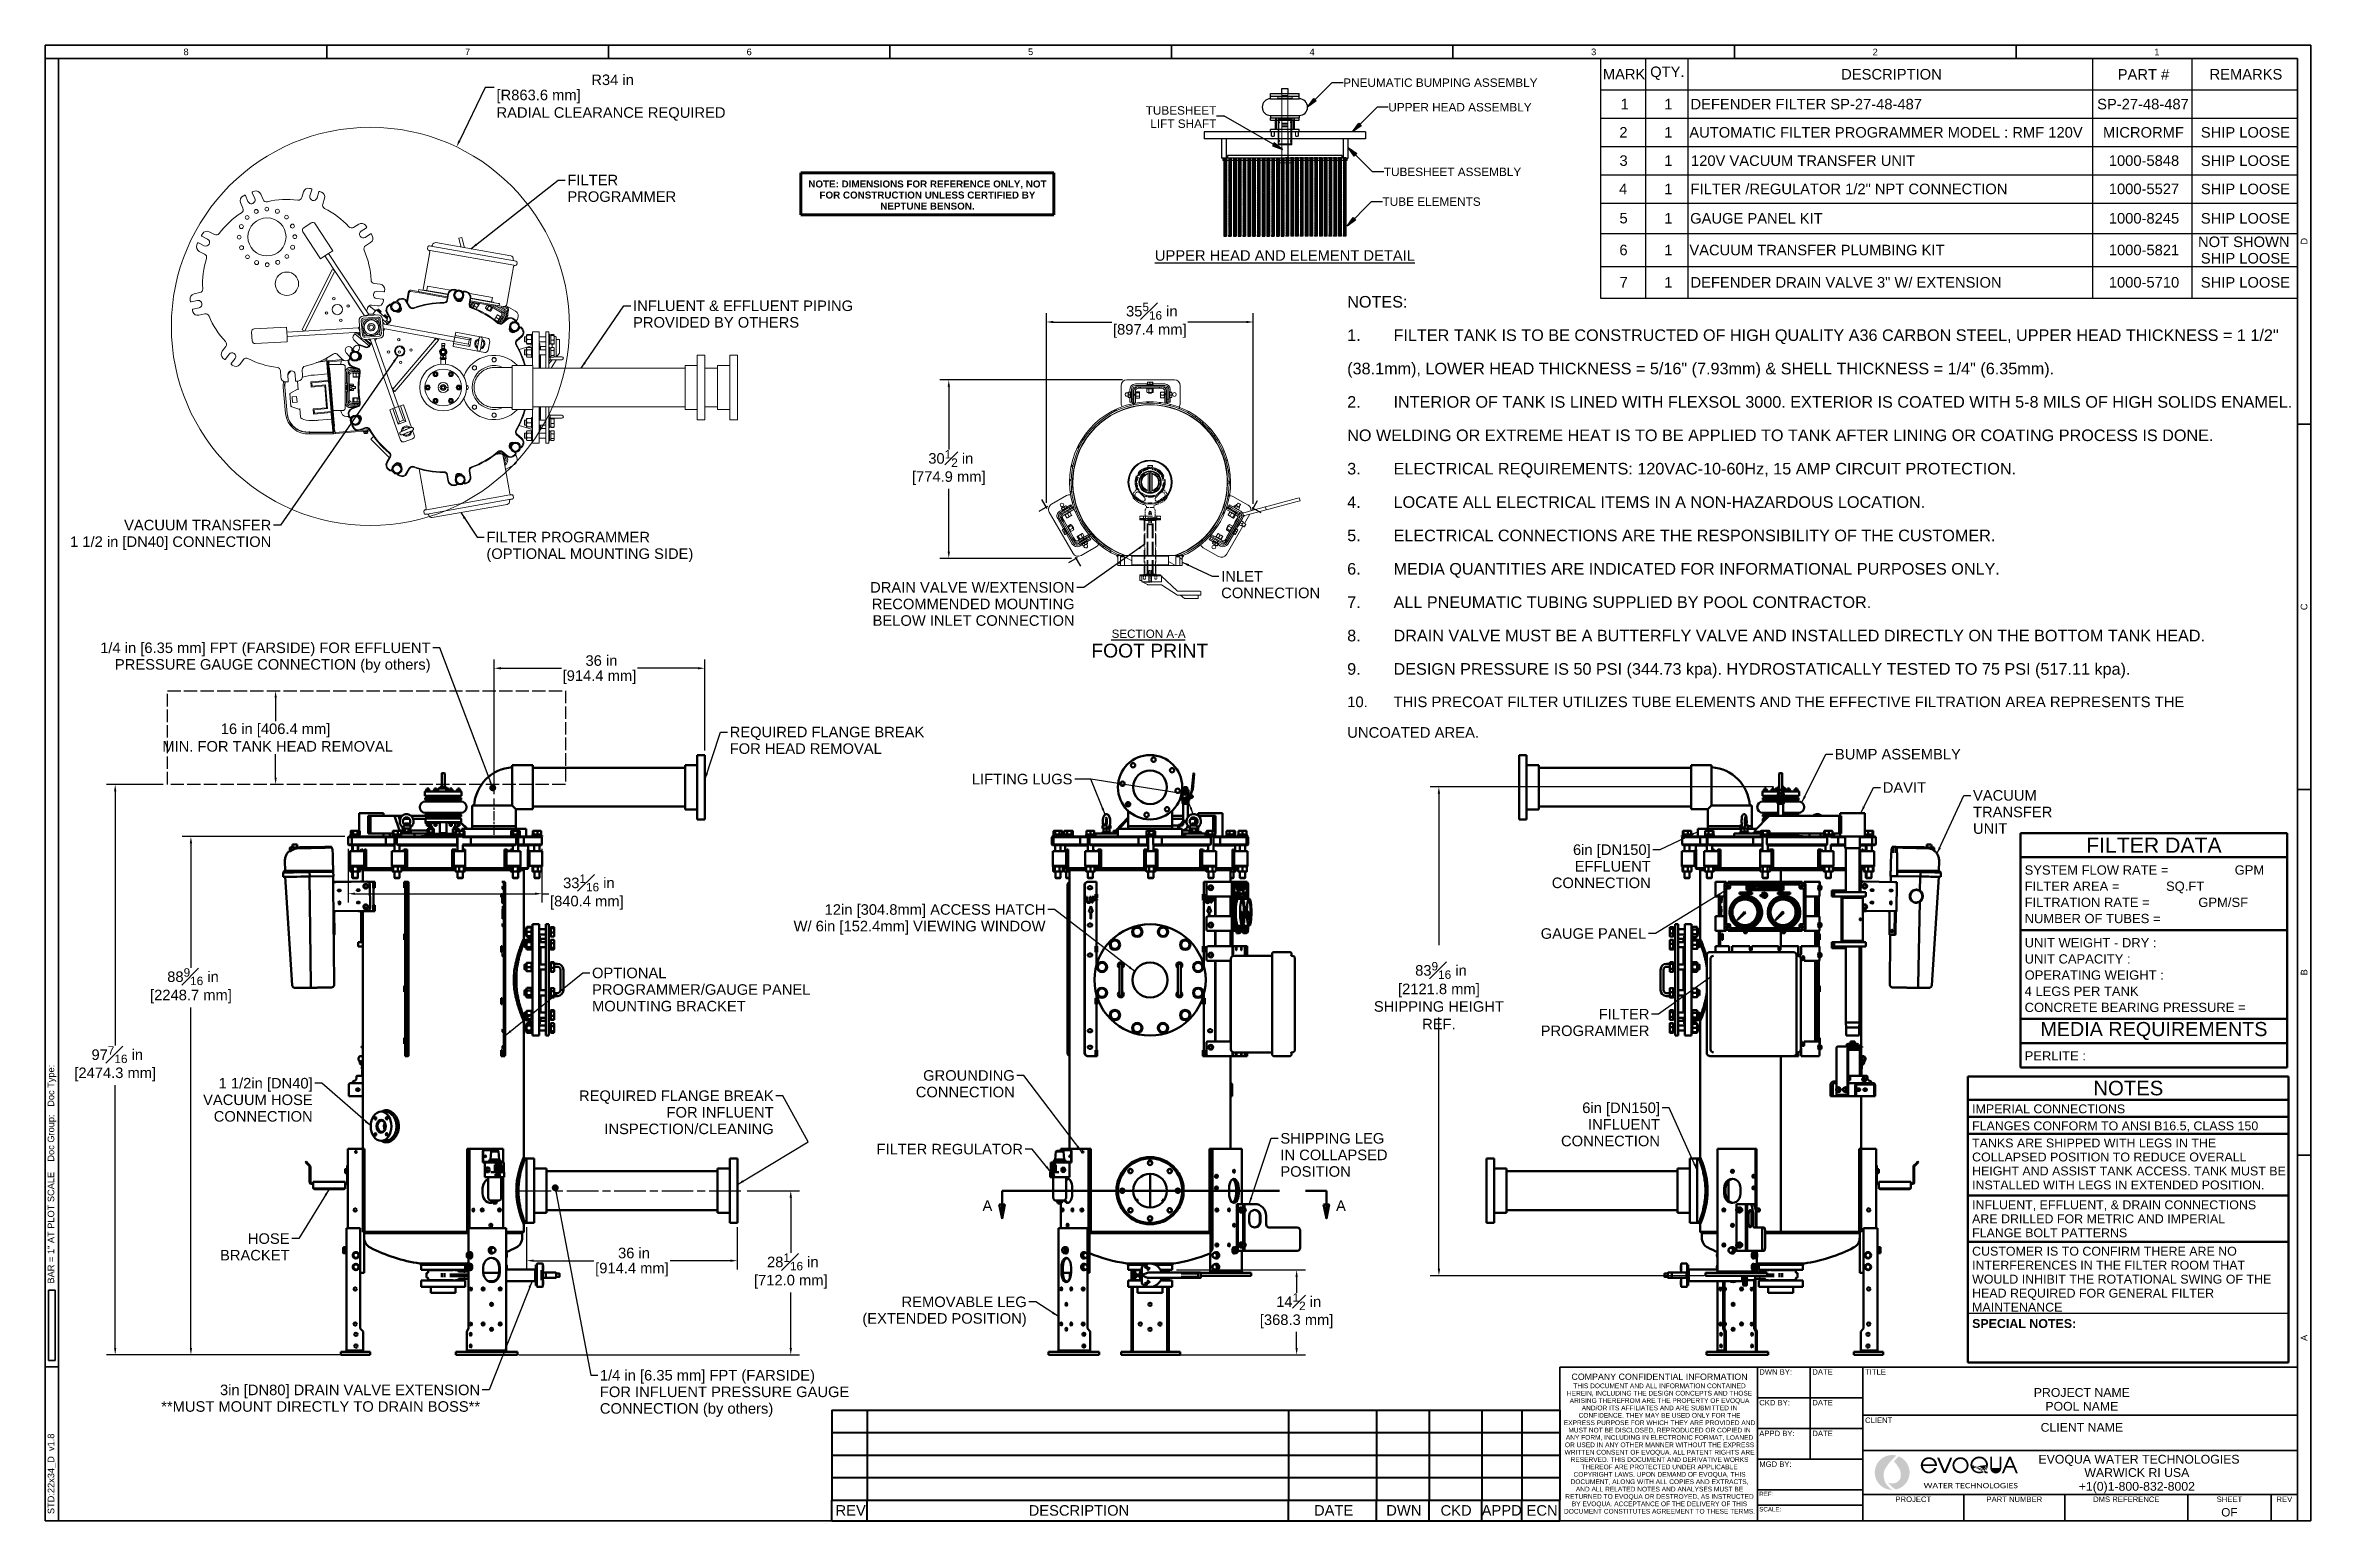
# Model space of a CAD drawing. Header units: inches. Extents: x 15 to 402, y 6 to 258.
import ezdxf
from ezdxf.enums import TextEntityAlignment as Align

# ---------------------------------------------------------------- set-up
doc = ezdxf.new("R2010")
doc.units = ezdxf.units.IN
doc.header["$LTSCALE"] = 12
doc.header["$MEASUREMENT"] = 0
for name, pattern in [('CHAIN', [0.7087, 0.4724, -0.0591, 0.1181, -0.0591]), ('DASHED', [0.2067, 0.1654, -0.0413]), ('DASHED_SPACE', [0.2067, 0.1654, -0.0413]), ('DOUBLE_DASH_CHAIN', [1.2403, 0.6614, -0.0827, 0.1654, -0.0827, 0.1654, -0.0827]), ('HIDD1', [0.09713, 0.064753, -0.032377])]:
    doc.linetypes.add(name, pattern=pattern)
doc.layers.get('0').update_dxf_attribs({"lineweight": 25})
for name, color, linetype, lineweight in [('Border', 7, 'Continuous', 35), ('Centerline (ANSI)', 7, 'Continuous', 25), ('Dimension (ANSI)', 7, 'Continuous', 25), ('Hatch', 7, 'Continuous', 18), ('Hatch (ANSI)', 7, 'Continuous', 18), ('Hidden', 7, 'DASHED', 18), ('Section Line', 7, 'DOUBLE_DASH_CHAIN', 50), ('Sketch Geometry (ANSI)', 7, 'Continuous', 25), ('Sketch Geometry(MEMCOR)', 7, 'Continuous', 50), ('Symbol', 7, 'Continuous', 25), ('Symbol (ANSI)', 7, 'Continuous', 25), ('Symbols(MEMCOR)', 7, 'Continuous', 25), ('Title', 7, 'Continuous', 35), ('Visible', 7, 'Continuous', 18), ('Visible (ANSI)', 7, 'Continuous', 50)]:
    doc.layers.add(name, color=color, linetype=linetype, lineweight=lineweight)
doc.layers.add('Brade', color=5, linetype='Continuous', lineweight=25, true_color=0x0000ff)
doc.styles.add('MEMCOR', font='arial.ttf')
doc.styles.add('MEMCOR Medium', font='arial.ttf')
doc.styles.add('Note Text (ANSI)', font='arial.ttf')
doc.styles.get("Standard").update_dxf_attribs({"font": 'arial.ttf'})
doc.styles.add('Standard A-B-C', font='arial.ttf')
doc.styles.add('Standard D-E', font='arial.ttf')
doc.styles.add('Standard D-E NeptuneBenson', font='arial.ttf')
doc.styles.add('Standard Large', font='arial.ttf')
doc.styles.add('Text Style347', font='arial.ttf')
doc.dimstyles.new('Default (ANSI)', dxfattribs={"dimscale": 12, "dimtxt": 0.15, "dimasz": 0.098425, "dimexe": 0.125, "dimexo": 0.0625, "dimgap": 0.031496, "dimtad": 0, "dimtih": 1, "dimtoh": 1, "dimdec": 4, "dimrnd": 1e-08, "dimzin": 3, "dimdsep": 46, "dimlunit": 5, "dimtxsty": 'MEMCOR Medium', "dimcen": 0.09, "dimdle": 0.393701, "dimclrd": 256, "dimclre": 256, "dimclrt": 256, "dimadec": 0, "dimazin": 1, "dimtfac": 0.8, "dimtofl": 0, "dimtmove": 0, "dimatfit": 3, "dimfxl": 1, "dimfrac": 1, "dimtolj": 1, "dimtzin": 4, "dimlwd": -1, "dimlwe": -1, "dimarcsym": 0})
doc.dimstyles.new('Default (ANSI)$7', dxfattribs={"dimscale": 12, "dimtxt": 0.15, "dimasz": 0.098425, "dimexe": 0.125, "dimexo": 0.0625, "dimgap": 0.031496, "dimtad": 0, "dimtih": 1, "dimtoh": 1, "dimdec": 4, "dimrnd": 1e-08, "dimzin": 3, "dimdsep": 46, "dimlunit": 5, "dimtxsty": 'MEMCOR Medium', "dimcen": 0.09, "dimdle": 0.393701, "dimclrd": 256, "dimclre": 256, "dimclrt": 256, "dimadec": 0, "dimazin": 1, "dimtfac": 0.8, "dimtofl": 0, "dimtmove": 0, "dimatfit": 3, "dimfxl": 1, "dimfrac": 1, "dimtolj": 1, "dimtzin": 4, "dimlwd": -1, "dimlwe": -1, "dimarcsym": 0})
doc.dimstyles.new('Default (ANSI)-01', dxfattribs={"dimscale": 12, "dimtxt": 0.15, "dimasz": 0.098425, "dimexe": 0.125, "dimexo": 0.0625, "dimgap": 0.031496, "dimtad": 0, "dimtih": 1, "dimtoh": 1, "dimdec": 4, "dimrnd": 1e-08, "dimzin": 3, "dimdsep": 46, "dimlunit": 5, "dimtxsty": 'MEMCOR Medium', "dimcen": 0.09, "dimdle": 0.393701, "dimclrd": 256, "dimclre": 256, "dimclrt": 256, "dimadec": 0, "dimazin": 1, "dimtfac": 0.8, "dimtofl": 0, "dimtmove": 0, "dimatfit": 3, "dimfxl": 1, "dimfrac": 1, "dimtolj": 1, "dimtzin": 4, "dimlwd": -1, "dimlwe": -1, "dimarcsym": 0})
doc.dimstyles.new('Default D-E$7', dxfattribs={"dimscale": 12, "dimtxt": 0.15, "dimasz": 0.098425, "dimexe": 0.125, "dimexo": 0.0625, "dimgap": 0.031496, "dimtad": 0, "dimtih": 1, "dimtoh": 1, "dimrnd": 1e-08, "dimzin": 4, "dimdsep": 46, "dimtxsty": 'Standard D-E', "dimcen": 0.09, "dimdle": 0.393701, "dimclrd": 256, "dimclre": 256, "dimclrt": 256, "dimadec": 0, "dimazin": 1, "dimtfac": 1, "dimtofl": 0, "dimtmove": 0, "dimatfit": 3, "dimfxl": 1, "dimtolj": 1, "dimtzin": 4, "dimlwd": -1, "dimlwe": -1, "dimarcsym": 0})
doc.dimstyles.new('in [mm] D-E NeptuneBenson$7', dxfattribs={"dimscale": 12, "dimtxt": 0.15, "dimasz": 0.098425, "dimexe": 0.125, "dimexo": 0.063, "dimgap": 0.031496, "dimtad": 0, "dimtih": 1, "dimtoh": 1, "dimdec": 4, "dimrnd": 1e-08, "dimzin": 3, "dimdsep": 46, "dimlunit": 5, "dimtxsty": 'Standard D-E', "dimcen": 0.09, "dimdle": 0.393701, "dimclrd": 256, "dimclre": 256, "dimclrt": 256, "dimadec": 1, "dimazin": 1, "dimtfac": 1, "dimtofl": 0, "dimtmove": 0, "dimatfit": 3, "dimfxl": 1, "dimfrac": 1, "dimtolj": 1, "dimtzin": 4, "dimlwd": -1, "dimlwe": -1, "dimarcsym": 0})

msp = doc.modelspace()

# ---------------------------------------------------------------- texts
at = {"layer": 'Symbol', "char_height": 1.8000001, "line_spacing_factor": 0.944221, "style": 'Standard D-E'}
for s, insert, width, attachment_point in [('\\fArial|b0|i0;FILTER\\P\\fArial|b0|i0;PROGRAMMER', (104.19414, 235.89355), 18.5858246, 1), ('\\fArial|b0|i0;FILTER PROGRAMMER\\P\\fArial|b0|i0;(OPTIONAL MOUNTING SIDE)', (90.35972, 174.90418), 35.3510699, 1), ('\\fArial|b0|i0;DRAIN VALVE W/EXTENSION\\P\\fArial|b0|i0;RECOMMENDED MOUNTING\\P\\fArial|b0|i0;BELOW INLET CONNECTION', (190.8347, 166.31566), 34.9394836, 3), ('\\fArial|b0|i0;INLET\\P\\fArial|b0|i0;CONNECTION', (215.88103, 168.20318), 16.9079281, 1), ('\\fArial|b0|i0;FILTER\\P\\fArial|b0|i0;PROGRAMMER', (289.0326, 93.41177), 18.5858246, 3)]:
    msp.add_mtext(s, dxfattribs=dict(at, insert=insert, width=width, attachment_point=attachment_point))
at = {"layer": 'Symbol', "attachment_point": 7}
for s, insert, char_height, style in [('FOOT PRINT', (193.68787, 153.39682), 2.362205, 'Standard Large'), ('SECTION A-A', (197.16678, 156.76733), 1.4159999, 'Text Style347')]:
    msp.add_mtext(s, dxfattribs=dict(at, insert=insert, char_height=char_height, style=style))
at = {"layer": 'Symbol', "insert": (320.71781, 137.82027), "char_height": 1.8000001, "width": 21.5259154, "attachment_point": 1, "style": 'Standard D-E'}
msp.add_mtext('\\fArial|b0|i0;BUMP ASSEMBLY', dxfattribs=at)
at = {"layer": 'Symbol (ANSI)'}
for s, insert, char_height, width, attachment_point, line_spacing_factor, style in [('\\fArial|b0|i0;INFLUENT & EFFLUENT PIPING\\P\\fArial|b0|i0;PROVIDED BY OTHERS', (115.41375, 214.41627), 1.8000001, 37.5914649, 1, 0.944221, 'MEMCOR Medium'), ('NOTES:\\P1.^IFILTER TANK IS TO BE CONSTRUCTED OF HIGH QUALITY A36 CARBON STEEL, UPPER HEAD THICKNESS = 1 1/2" \\P(38.1mm), LOWER HEAD THICKNESS = 5/16" (7.93mm) & SHELL THICKNESS = 1/4" (6.35mm).\\P2.^IINTERIOR OF TANK IS LINED WITH FLEXSOL 3000. EXTERIOR IS COATED WITH 5-8 MILS OF HIGH SOLIDS ENAMEL. \\PNO WELDING OR EXTREME HEAT IS TO BE APPLIED TO TANK AFTER LINING OR COATING PROCESS IS DONE.\\P3.^IELECTRICAL REQUIREMENTS: 120VAC-10-60Hz, 15 AMP CIRCUIT PROTECTION.\\P4.^ILOCATE ALL ELECTRICAL ITEMS IN A NON-HAZARDOUS LOCATION.\\P5.^IELECTRICAL CONNECTIONS ARE THE RESPONSIBILITY OF THE CUSTOMER.\\P6.^IMEDIA QUANTITIES ARE INDICATED FOR INFORMATIONAL PURPOSES ONLY.\\P7.^IALL PNEUMATIC TUBING SUPPLIED BY POOL CONTRACTOR.\\P8.^IDRAIN VALVE MUST BE A BUTTERFLY VALVE AND INSTALLED DIRECTLY ON THE BOTTOM TANK HEAD.\\P9.^IDESIGN PRESSURE IS 50 PSI (344.73 kpa). HYDROSTATICALLY TESTED TO 75 PSI (517.11 kpa).\\P{\\H0.91667x;10.^ITHIS PRECOAT FILTER UTILIZES TUBE ELEMENTS AND THE EFFECTIVE FILTRATION AREA REPRESENTS THE \\PUNCOATED AREA.}', (237.40323, 215.18436), 1.97999994, 182.9855325, 1, 1.727336, 'Standard D-E NeptuneBenson'), ('\\fArial|b0|i0;VACUUM TRANSFER\\P\\fArial|b0|i0;1 1/2 in [DN40] CONNECTION', (53.60341, 176.95354), 1.8000001, 34.375612, 3, 0.944221, 'MEMCOR Medium'), ('\\fArial|b0|i0;1/4 in [6.35 mm] FPT (FARSIDE) FOR EFFLUENT\\P\\fArial|b0|i0;PRESSURE GAUGE CONNECTION (by others)\\P', (80.81548, 155.99646), 1.8000001, 56.4503077, 3, 0.944221, 'MEMCOR Medium'), ('\\fArial|b0|i0;REQUIRED FLANGE BREAK\\P\\fArial|b0|i0;FOR HEAD REMOVAL', (131.91207, 141.60958), 1.8000001, 33.2643321, 1, 0.944221, 'MEMCOR Medium'), ('\\fArial|b0|i0;VACUUM\\P\\fArial|b0|i0;TRANSFER\\P\\fArial|b0|i0;UNIT', (344.31231, 130.78496), 1.8000001, 13.556251, 1, 0.944221, 'MEMCOR Medium'), ('\\fArial|b0|i0;6in [DN150] \\P\\fArial|b0|i0;EFFLUENT\\P\\fArial|b0|i0;CONNECTION', (289.25514, 121.51234), 1.8000001, 16.9079281, 3, 0.944221, 'Standard D-E'), ('\\fArial|b0|i0;12in [304.8mm] ACCESS HATCH\\P\\fArial|b0|i0;W/ 6in [152.4mm] VIEWING WINDOW', (185.86322, 111.2923), 1.8000001, 43.0298798, 3, 0.944221, 'MEMCOR Medium'), ('\\fArial|b0|i0;OPTIONAL\\P\\fArial|b0|i0;PROGRAMMER/GAUGE PANEL\\P\\fArial|b0|i0;MOUNTING BRACKET', (108.39852, 100.45668), 1.8000001, 37.3157028, 1, 0.944221, 'MEMCOR Medium'), ('\\fArial|b0|i0;1 1/2in [DN40] \\P\\fArial|b0|i0;VACUUM HOSE\\P\\fArial|b0|i0;CONNECTION\\P', (60.6759, 81.62578), 1.8000001, 18.7271355, 3, 0.944221, 'Standard D-E'), ('\\fArial|b0|i0;GROUNDING\\P\\fArial|b0|i0;CONNECTION', (180.60671, 82.95047), 1.8000001, 16.9079281, 3, 0.944221, 'MEMCOR Medium'), ('\\fArial|b0|i0;REQUIRED FLANGE BREAK\\P\\fArial|b0|i0;FOR INFLUENT\\P\\fArial|b0|i0;INSPECTION/CLEANING', (139.42423, 79.48908), 1.8000001, 33.2643321, 3, 0.944221, 'MEMCOR Medium'), ('\\fArial|b0|i0;6in [DN150]\\P\\fArial|b0|i0;INFLUENT\\P\\fArial|b0|i0;CONNECTION', (290.83189, 77.42563), 1.8000001, 16.9079281, 3, 0.944221, 'Standard D-E'), ('\\fArial|b0|i0;SHIPPING LEG\\P\\fArial|b0|i0;IN COLLAPSED\\P\\fArial|b0|i0;POSITION', (225.99277, 72.21125), 1.8000001, 18.3100625, 1, 0.944221, 'MEMCOR Medium'), ('\\fArial|b0|i0;HOSE\\P\\fArial|b0|i0;BRACKET', (56.72444, 55.08308), 1.8000001, 11.8810984, 3, 0.944221, 'Standard D-E'), ('\\fArial|b0|i0;REMOVABLE LEG\\P\\fArial|b0|i0;(EXTENDED POSITION)', (182.65646, 44.27983), 1.8000001, 28.0879599, 3, 0.944221, 'MEMCOR Medium'), ('\\fArial|b0|i0;1/4 in [6.35 mm] FPT (FARSIDE) \\P\\fArial|b0|i0;FOR INFLUENT PRESSURE GAUGE \\P\\fArial|b0|i0;CONNECTION (by others)', (109.73987, 31.74151), 1.8000001, 43.3234793, 1, 0.944221, 'MEMCOR Medium'), ('\\fArial|b0|i0;3in [DN80] DRAIN VALVE EXTENSION\\P\\fArial|b0|i0;**MUST MOUNT DIRECTLY TO DRAIN BOSS**', (89.27961, 29.23857), 1.8000001, 54.4980222, 3, 0.944221, 'MEMCOR Medium')]:
    msp.add_mtext(s, dxfattribs=dict(at, insert=insert, char_height=char_height, width=width, attachment_point=attachment_point, line_spacing_factor=line_spacing_factor, style=style))
at = {"layer": 'Symbol (ANSI)', "char_height": 1.8000001}
for s, insert, width, attachment_point, style in [('\\fArial|b0|i0;LIFTING LUGS', (190.47362, 133.56952), 17.187806, 3, 'MEMCOR Medium'), ('\\fArial|b0|i0;DAVIT', (328.89823, 132.12411), 7.4071653, 1, 'MEMCOR Medium'), ('\\fArial|b0|i0;GAUGE PANEL', (288.48595, 107.1892), 18.0315566, 3, 'Standard D-E'), ('\\fArial|b0|i0;FILTER REGULATOR', (182.01157, 70.3684), 25.0147887, 3, 'MEMCOR Medium')]:
    msp.add_mtext(s, dxfattribs=dict(at, insert=insert, width=width, attachment_point=attachment_point, style=style))

# ---------------------------------------------------------------- blocks, each defined once
blk = doc.blocks.new('Borders 22x34_D')
at = {"layer": 'Border'}
for p, q in [((33.5, 21.5), (1.25, 21.5)), ((1.25, 21.5), (1.25, 0.5)), ((33.312, 21.312), (1.25, 21.312)), ((1.437, 0.5), (1.437, 21.312)), ((5.258, 21.5), (5.258, 21.312)), ((9.266, 21.5), (9.266, 21.312)), ((13.273, 21.5), (13.273, 21.312)), ((17.281, 21.5), (17.281, 21.312)), ((21.289, 21.5), (21.289, 21.312)), ((25.297, 21.5), (25.297, 21.312)), ((29.305, 21.5), (29.305, 21.312)), ((33.312, 0.5), (33.312, 21.312)), ((33.5, 0.5), (33.5, 21.5)), ((33.312, 16.109), (33.5, 16.109)), ((33.312, 10.906), (33.5, 10.906)), ((33.312, 5.703), (33.5, 5.703)), ((1.391, 3.781), (1.297, 3.781)), ((1.297, 3.781), (1.297, 2.781)), ((1.391, 2.781), (1.391, 3.781)), ((1.25, 2.688), (1.437, 2.688)), ((1.297, 2.781), (1.391, 2.781)), ((1.25, 0.5), (33.5, 0.5)), ((1.25, 0.5), (7.811, 0.5))]:
    blk.add_line(p, q, dxfattribs=at)
at = {"layer": 'Border', "char_height": 0.094, "attachment_point": 5, "style": 'Standard A-B-C'}
for s, insert in [('\\fArial|b0|i0;{\\H0.0940;8}', (3.254, 21.406)), ('\\fArial|b0|i0;{\\H0.0940;7}', (7.262, 21.407)), ('\\fArial|b0|i0;{\\H0.0940;6}', (11.27, 21.406)), ('\\fArial|b0|i0;{\\H0.0940;5}', (15.277, 21.407)), ('\\fArial|b0|i0;{\\H0.0940;4}', (19.285, 21.406)), ('\\fArial|b0|i0;{\\H0.0940;3}', (23.293, 21.406)), ('\\fArial|b0|i0;{\\H0.0940;2}', (27.301, 21.406)), ('\\fArial|b0|i0;{\\H0.0940;1}', (31.309, 21.406))]:
    blk.add_mtext(s, dxfattribs=dict(at, insert=insert))
at = {"layer": 'Border', "char_height": 0.094, "rotation": 90, "style": 'Standard A-B-C'}
for s, insert, attachment_point in [('\\fArial|b0|i0;{\\H0.0940;D}', (33.406, 18.711), 5), ('\\fArial|b0|i0;{\\H0.0940;C}', (33.406, 13.508), 5), ('\\fArial|b0|i0;{\\H0.0940;B}', (33.406, 8.305), 5), ('\\fArial|b0|i0;{\\H0.0940;BAR = 1" AT PLOT SCALE    Doc Group:   Doc Type: }', (1.344, 3.875), 4), ('\\fArial|b0|i0;{\\H0.0940;A}', (33.406, 3.102), 5), ('\\fArial|b0|i0;{\\H0.0940;STD:22x34_D  v1.8}', (1.344, 0.594), 4)]:
    blk.add_mtext(s, dxfattribs=dict(at, insert=insert, attachment_point=attachment_point))
blk = doc.blocks.new('Title Blocks D-E')
at = {"layer": 'Hatch'}
h = blk.add_hatch(color=256, dxfattribs=at)
edge = h.paths.add_edge_path()
edge.add_arc((19.982, 9.944), 0.248, 76.679, 270.1895)
edge.add_spline(control_points=[(19.983, 9.696), (19.953, 9.717), (19.907, 9.758), (19.877, 9.809), (19.863, 9.86), (19.859, 9.914), (19.864, 9.955), (19.882, 9.997), (19.916, 10.051), (19.948, 10.092), (19.993, 10.14), (20.039, 10.185)], knot_values=[1, 1, 1, 1, 1, 2, 3, 4, 5, 6, 7, 8, 9, 9, 9, 9, 9], degree=4, periodic=0)
h = blk.add_hatch(color=256, dxfattribs=at)
edge = h.paths.add_edge_path()
edge.add_line((20.077, 10.173), (20.007, 10.102))
edge.add_spline(control_points=[(20.007, 10.102), (20.039, 10.066), (20.062, 10.032), (20.08, 10.006), (20.093, 9.983), (20.106, 9.938), (20.106, 9.885), (20.097, 9.845), (20.065, 9.813), (20.035, 9.793), (19.989, 9.788), (19.943, 9.788), (19.923, 9.803)], knot_values=[1, 1, 1, 1, 1, 2, 3, 4, 5, 6, 7, 8, 9, 10, 10, 10, 10, 10], degree=4, periodic=0)
edge.add_spline(control_points=[(19.923, 9.803), (19.945, 9.77), (19.968, 9.745), (19.996, 9.724), (20.035, 9.701)], knot_values=[1, 1, 1, 1, 1, 2, 2, 2, 2, 2], degree=4, periodic=0)
edge.add_arc((19.982, 9.944), 0.248, 282.2596, 427.5742)
h = blk.add_hatch(color=256, dxfattribs=at)
edge = h.paths.add_edge_path(flags=0)
edge.add_arc((20.505, 10.051), 0.0859, 6.7767, 173.2233)
edge.add_line((20.419, 10.061), (20.59, 10.061))
edge = h.paths.add_edge_path()
edge.add_arc((20.505, 10.046), 0.116, 354.8678, 699.9289)
edge.add_line((20.613, 10.006), (20.583, 10.006))
edge.add_arc((20.504, 10.041), 0.0853, 183.1818, 336.4721, ccw=False)
edge.add_line((20.419, 10.036), (20.62, 10.036))
blk.add_hatch(color=256, dxfattribs=at).paths.add_polyline_path([(20.839, 10.157), (20.746, 9.936), (20.714, 9.936), (20.62, 10.157), (20.651, 10.157), (20.73, 9.972), (20.808, 10.157)])
h = blk.add_hatch(color=256, dxfattribs=at)
edge = h.paths.add_edge_path(flags=0)
edge.add_arc((20.955, 10.047), 0.089, 0, 360)
edge = h.paths.add_edge_path()
edge.add_arc((20.955, 10.047), 0.115, 0, 360)
h = blk.add_hatch(color=256, dxfattribs=at)
edge = h.paths.add_edge_path(flags=0)
edge.add_spline(control_points=[(21.29, 9.982), (21.287, 9.984), (21.279, 9.99), (21.266, 10.001), (21.249, 10.013), (21.218, 10.031), (21.173, 10.034), (21.147, 10.031), (21.125, 10.026)], knot_values=[-5.525972, -5.525972, -5.525972, -5.525972, -5.525972, -5, -4, -3, -2, -1, -1, -1, -1, -1], degree=4, periodic=0)
edge.add_arc((21.221, 10.054), 0.0997, 182.5887, 196.4669, ccw=False)
edge.add_arc((21.221, 10.048), 0.0996, 0.9395, 179.0605, ccw=False)
edge.add_arc((21.221, 10.054), 0.0997, 313.5602, 357.4113, ccw=False)
edge = h.paths.add_edge_path(flags=0)
edge.add_spline(control_points=[(21.136, 10.001), (21.147, 10.007), (21.164, 10.008), (21.188, 10.008), (21.224, 9.998), (21.249, 9.984), (21.261, 9.975), (21.268, 9.969), (21.27, 9.967)], knot_values=[-5.475497, -5.475497, -5.475497, -5.475497, -5.475497, -4.475497, -3.475497, -2.475497, -1.475497, -1, -1, -1, -1, -1], degree=4, periodic=0)
edge.add_arc((21.221, 10.054), 0.0997, 211.8702, 299.6018, ccw=False)
edge = h.paths.add_edge_path()
edge.add_line((21.343, 9.955), (21.343, 9.931))
edge.add_spline(control_points=[(21.343, 9.931), (21.326, 9.931), (21.312, 9.932), (21.302, 9.94), (21.292, 9.948), (21.289, 9.951)], knot_values=[6.426385, 6.426385, 6.426385, 6.426385, 6.426385, 7.426385, 8, 8, 8, 8, 8], degree=4, periodic=0)
edge.add_arc((21.221, 10.057), 0.126, 183.1673, 302.8004, ccw=False)
edge.add_arc((21.221, 10.046), 0.126, 2.9412, 178.4354, ccw=False)
edge.add_arc((21.221, 10.057), 0.126, 314.2286, 358.2094, ccw=False)
edge.add_spline(control_points=[(21.309, 9.966), (21.311, 9.965), (21.316, 9.961), (21.322, 9.958), (21.331, 9.955), (21.343, 9.955)], knot_values=[6.5852, 6.5852, 6.5852, 6.5852, 6.5852, 7, 8, 8, 8, 8, 8], degree=4, periodic=0)
h = blk.add_hatch(color=256, dxfattribs=at)
edge = h.paths.add_edge_path()
edge.add_arc((21.457, 10.009), 0.0797, 180, 360)
edge.add_line((21.537, 10.009), (21.537, 10.168))
edge.add_line((21.537, 10.168), (21.51, 10.168))
edge.add_line((21.51, 10.168), (21.51, 10.008))
edge.add_arc((21.456, 10.008), 0.0532, -180, 0, ccw=False)
edge.add_line((21.403, 10.008), (21.403, 10.168))
edge.add_line((21.403, 10.168), (21.378, 10.168))
edge.add_line((21.378, 10.168), (21.378, 10.009))
h = blk.add_hatch(color=256, dxfattribs=at)
h.paths.add_polyline_path([(21.615, 10.036), (21.658, 10.135), (21.7, 10.036)], flags=0)
h.paths.add_polyline_path([(21.771, 9.934), (21.743, 9.934), (21.71, 10.012), (21.605, 10.012), (21.571, 9.934), (21.543, 9.934), (21.644, 10.168), (21.672, 10.168)])
at = {"layer": 'Title'}
for p, q in [((18.065, 11.445), (15.252, 11.445)), ((15.252, 11.445), (15.252, 9.258)), ((19.565, 11.445), (18.065, 11.445)), ((18.065, 11.445), (18.065, 9.258)), ((18.065, 9.258), (18.065, 11.445)), ((18.815, 11.445), (18.815, 10.133)), ((19.565, 11.445), (25.752, 11.445)), ((19.565, 9.258), (19.565, 11.445)), ((19.565, 9.258), (19.565, 11.445)), ((25.752, 11.445), (25.752, 9.258)), ((18.065, 11.008), (19.565, 11.008)), ((19.565, 10.758), (25.752, 10.758)), ((18.065, 10.57), (19.565, 10.57)), ((18.065, 10.133), (19.565, 10.133)), ((19.565, 10.258), (25.752, 10.258)), ((18.065, 9.695), (19.565, 9.695)), ((18.065, 9.477), (19.565, 9.477)), ((19.565, 9.633), (25.752, 9.633)), ((21.002, 9.633), (21.002, 9.258)), ((22.44, 9.633), (22.44, 9.258)), ((24.19, 9.633), (24.19, 9.258)), ((25.377, 9.633), (25.377, 9.258)), ((15.252, 9.258), (18.065, 9.258)), ((18.065, 9.258), (19.565, 9.258)), ((25.752, 9.258), (19.565, 9.258)), ((25.752, 9.258), (25.752, 9.258)), ((25.752, 9.258), (25.94, 9.258))]:
    blk.add_line(p, q, dxfattribs=at)
at = {"layer": 'Title', "insert": (16.67, 11.352), "char_height": 0.06, "width": 2.72591, "attachment_point": 2, "line_spacing_factor": 0.757101, "style": 'Standard A-B-C'}
blk.add_mtext('\\pxsm0.94;\\fArial|b0|i0;{\\H0.0900;COMPANY CONFIDENTIAL INFORMATION\\P}\\fArial|b0|i0;{\\H0.0670;THIS DOCUMENT AND ALL INFORMATION CONTAINED HEREIN, INCLUDING THE DESIGN CONCEPTS AND THOSE ARISING THEREFROM ARE THE PROPERTY OF EVOQUA AND/OR ITS AFFILIATES AND ARE SUBMITTED IN CONFIDENCE. THEY MAY BE USED ONLY FOR THE EXPRESS PURPOSE FOR WHICH THEY ARE PROVIDED AND MUST NOT BE DISCLOSED, REPRODUCED OR COPIED IN ANY FORM, INCLUDING IN ELECTRONIC FORMAT, LOANED OR USED IN ANY OTHER MANNER WITHOUT THE EXPRESS WRITTEN CONSENT OF EVOQUA. ALL PATENT RIGHTS ARE RESERVED. THIS DOCUMENT AND DERIVATIVE WORKS THEREOF ARE PROTECTED UNDER APPLICABLE COPYRIGHT LAWS. UPON DEMAND OF EVOQUA, THIS DOCUMENT, ALONG WITH ALL COPIES AND EXTRACTS, AND ALL RELATED NOTES AND ANALYSES MUST BE RETURNED TO EVOQUA OR DESTROYED, AS INSTRUCTED BY EVOQUA. ACCEPTANCE OF THE DELIVERY OF THIS DOCUMENT CONSTITUTES AGREEMENT TO THESE TERMS}\\fArial|b0|i0;{\\H0.0680;.}', dxfattribs=at)
at = {"layer": 'Title'}
for s, insert, char_height, attachment_point, style in [('\\fArial|b0|i0;{\\H0.0780;DWN BY:}', (18.09, 11.414), 0.078, 1, 'Standard A-B-C'), ('\\fArial|b0|i0;{\\H0.0780;DATE}', (18.846, 11.414), 0.078, 1, 'Standard A-B-C'), ('\\fArial|b0|i0;{\\H0.0780;TITLE}', (19.596, 11.414), 0.078, 1, 'Standard A-B-C'), ('\\fArial|b0|i0;{\\H0.0780;CKD BY:}', (18.09, 10.977), 0.078, 1, 'Standard A-B-C'), ('\\fArial|b0|i0;{\\H0.0780;DATE}', (18.846, 10.977), 0.078, 1, 'Standard A-B-C'), ('\\fArial|b0|i0;{\\H0.0780;CLIENT}', (19.596, 10.727), 0.078, 1, 'Standard A-B-C'), ('\\fArial|b0|i0;{\\H0.0780;DATE}', (18.846, 10.539), 0.078, 1, 'Standard A-B-C'), ('\\fArial|b0|i0;{\\H0.0780;MGD BY:}', (18.09, 10.102), 0.078, 1, 'Standard A-B-C'), ('\\fArial|b0|i0;{\\H0.1250;EVOQUA WATER TECHNOLOGIES}', (22.065, 10.195), 0.125, 1, 'Standard A-B-C'), ('\\fCalibri|b0|i0;\\W1.20;{\\H0.0750;WATER TECHNOLOGIES}', (21.772, 9.795), 0.075, 3, 'Standard D-E'), ('\\fArial|b0|i0;{\\H0.0630;SCALE:}', (18.09, 9.452), 0.063, 1, 'Standard A-B-C'), ('\\fArial|b0|i0;{\\H0.0630;REF:}', (18.09, 9.67), 0.063, 1, 'Standard A-B-C'), ('\\fArial|b0|i0;{\\H0.0780;PROJECT}', (20.283, 9.602), 0.078, 2, 'Standard A-B-C'), ('\\fArial|b0|i0;{\\H0.0780;PART NUMBER}', (21.721, 9.602), 0.078, 2, 'Standard A-B-C'), ('\\fArial|b0|i0;{\\H0.0780;DMS REFERENCE}', (23.315, 9.602), 0.078, 2, 'Standard A-B-C'), ('\\fArial|b0|i0;{\\H0.0780;SHEET}', (24.783, 9.602), 0.078, 2, 'Standard A-B-C'), ('\\fArial|b0|i0;{\\H0.1200;OF}', (24.783, 9.377), 0.12, 5, 'Standard A-B-C'), ('\\fArial|b0|i0;{\\H0.0780;REV}', (25.565, 9.602), 0.078, 2, 'Standard A-B-C')]:
    blk.add_mtext(s, dxfattribs=dict(at, insert=insert, char_height=char_height, attachment_point=attachment_point, style=style))
at = {"layer": 'Title', "style": 'Standard A-B-C'}
for s, insert, char_height, attachment_point, line_spacing_factor in [('\\fArial|b0|i0;{\\H0.1250;\\P}\\fArial|b0|i0;{\\H0.1250; PROJECT NAME\\P}\\fArial|b0|i0;{\\H0.1250; POOL NAME}', (22.658, 11.082), 0.125, 5, 0.944221), ('\\fArial|b0|i0;{\\H0.1250; CLIENT NAME\\P}\\fArial|b0|i0;{\\H0.1250; }', (22.658, 10.487), 0.125, 5, 0.944221), ('\\fArial|b0|i0;{\\H0.0780;APPD BY:\\P}', (18.09, 10.539), 0.078, 1, 3.028468), ('\\fArial|b0|i0;{\\H0.1250;WARWICK RI USA\\P}\\fArial|b0|i0;{\\H0.1250;+1(0)1-800-832-8002}', (23.465, 10.006), 0.125, 2, 0.944221)]:
    blk.add_mtext(s, dxfattribs=dict(at, insert=insert, char_height=char_height, attachment_point=attachment_point, line_spacing_factor=line_spacing_factor))
at = {"layer": 'Title', "lineweight": 30, "flags": 63}
for tag, height, p in [('DESIGNER', 0.094, (18.44, 11.141)), ('CREATION_DATE', 0.094, (19.19, 11.141)), ('CHECKED_BY', 0.094, (18.44, 10.703)), ('CHECKED_DATE', 0.094, (19.19, 10.703)), ('ENG_APPROVED_BY', 0.094, (18.44, 10.266)), ('ENG_APPROVAL_DATE', 0.094, (19.19, 10.266)), ('MANAGER', 0.094, (18.815, 9.828)), ('PROJECT', 0.12, (20.283, 9.377)), ('PART_NUMBER', 0.12, (21.721, 9.377)), ('@DMS_Reference', 0.12, (23.315, 9.377)), ('Sheet_Number', 0.12, (24.502, 9.377)), ('REVISION_NUMBER', 0.12, (25.565, 9.377)), ('Number_of_sheets', 0.125, (25.065, 9.377))]:
    blk.add_attdef(tag, text='', height=height, dxfattribs=at).set_placement(p, align=Align.MIDDLE_CENTER)
for tag, height, p in [('!Reference', 0.078, (18.877, 9.527)), ('Scale_1', 0.118, (18.877, 9.308))]:
    blk.add_attdef(tag, text='', height=height, dxfattribs=at).set_placement(p, align=Align.BOTTOM_CENTER)
blk = doc.blocks.new('NOTES')
at = {"layer": 'Sketch Geometry (ANSI)'}
blk.add_line((-2.075, -1.21), (2.075, -1.21), dxfattribs=at)
at = {"layer": 'Sketch Geometry(MEMCOR)'}
for p, q in [((-2.075, 1.85), (2.075, 1.85)), ((-2.075, -1.85), (-2.075, 1.85)), ((2.075, 1.85), (2.075, -1.85)), ((-2.075, 1.55), (2.075, 1.55)), ((-2.075, 1.33), (2.075, 1.33)), ((-2.075, 1.11), (2.075, 1.11)), ((-2.075, 1.11), (2.075, 1.11)), ((-2.075, 0.31), (2.075, 0.31)), ((-2.075, -0.29), (2.075, -0.29)), ((2.075, -1.85), (-2.075, -1.85))]:
    blk.add_line(p, q, dxfattribs=at)
at = {"layer": 'Symbols(MEMCOR)', "color": 7, "style": 'MEMCOR'}
for s, insert, char_height, attachment_point in [('\\fArial|b0|i0;{\\H0.1880;NOTES}', (0, 1.7), 0.188, 5), ('\\fArial|b0|i0;IMPERIAL CONNECTIONS', (-2.022, 1.49), 0.11497, 1), ('\\fArial|b1|i0;{\\H0.1150;SPECIAL NOTES:}', (-2.022, -1.288), 0.11497, 1)]:
    blk.add_mtext(s, dxfattribs=dict(at, insert=insert, char_height=char_height, attachment_point=attachment_point))
at = {"layer": 'Symbols(MEMCOR)', "color": 7, "insert": (-2.022, 1.27), "char_height": 0.11497, "width": 3.91379, "attachment_point": 1, "style": 'MEMCOR'}
blk.add_mtext('\\fArial|b0|i0;FLANGES CONFORM TO ANSI B16.5, CLASS 150', dxfattribs=at)
at = {"layer": 'Symbols(MEMCOR)', "color": 7, "char_height": 0.114972, "attachment_point": 1, "line_spacing_factor": 0.944221, "style": 'MEMCOR'}
for s, insert, width in [('\\fArial|b0|i0;TANKS ARE SHIPPED WITH LEGS IN THE COLLAPSED POSITION TO REDUCE OVERALL HEIGHT AND ASSIST TANK ACCESS. TANK MUST BE INSTALLED WITH LEGS IN EXTENDED POSITION.', (-2.022, 1.048), 4.12515), ('\\fArial|b0|i0;INFLUENT, EFFLUENT, & DRAIN CONNECTIONS ARE DRILLED FOR METRIC AND IMPERIAL FLANGE BOLT PATTERNS', (-2.022, 0.248), 3.92382), ('\\fArial|b0|i0;CUSTOMER IS TO CONFIRM THERE ARE NO INTERFERENCES IN THE FILTER ROOM THAT WOULD INHIBIT THE ROTATIONAL SWING OF THE HEAD REQUIRED FOR GENERAL FILTER MAINTENANCE', (-2.022, -0.352), 4.08313)]:
    blk.add_mtext(s, dxfattribs=dict(at, insert=insert, width=width))
at = {"layer": 'Symbols(MEMCOR)', "color": 7, "lineweight": 30, "flags": 63}
for tag, p in [('@Special_Notes', (-2.022, -1.483)), ('@Special_Notes1', (-2.022, -1.677))]:
    blk.add_attdef(tag, text='', height=0.115, dxfattribs=at).set_placement(p, align=Align.TOP_LEFT)
blk = doc.blocks.new('UPPER HEAD ADN ELEMENT DETAIL')
at = {"layer": 'Hatch (ANSI)'}
for points in [[(0.08, 0.372), (0.133, 0.425), (0.124, 0.433)], [(0.08, 0.372), (0.141, 0.416), (0.133, 0.425)], [(0.445, 0.258), (0.401, 0.197), (0.454, 0.249)], [(0.454, 0.249), (0.401, 0.197), (0.462, 0.24)], [(-0.163, 0.108), (-0.17, 0.097), (-0.099, 0.071)], [(-0.157, 0.119), (-0.163, 0.108), (-0.099, 0.071)], [(0.43, 0.041), (0.369, 0.085), (0.422, 0.032)], [(0.422, 0.032), (0.369, 0.085), (0.413, 0.023)], [(0.404, -0.414), (0.361, -0.475), (0.413, -0.423)], [(0.413, -0.423), (0.361, -0.475), (0.422, -0.432)]]:
    blk.add_hatch(color=256, dxfattribs=at).paths.add_polyline_path(points)
for p, q in [((-0.102, 0.504), (-0.06, 0.504)), ((-0.102, 0.47), (-0.102, 0.504)), ((-0.06, 0.504), (-0.06, 0.47)), ((-0.183, 0.47), (0.021, 0.47)), ((-0.183, 0.449), (-0.183, 0.47)), ((-0.183, 0.449), (0.021, 0.449)), ((-0.183, 0.432), (-0.183, 0.449)), ((-0.183, 0.432), (0.021, 0.432)), ((0.021, 0.449), (0.021, 0.47)), ((0.021, 0.432), (0.021, 0.449)), ((0.493, 0.197), (-0.655, 0.197)), ((-0.655, 0.197), (-0.655, 0.146)), ((-0.183, 0.313), (-0.183, 0.296)), ((-0.183, 0.313), (0.021, 0.313)), ((-0.183, 0.296), (0.021, 0.296)), ((-0.183, 0.279), (-0.183, 0.296)), ((-0.183, 0.279), (0.021, 0.279)), ((0.021, 0.214), (-0.183, 0.214)), ((-0.183, 0.197), (-0.183, 0.214)), ((-0.149, 0.214), (-0.149, 0.279)), ((-0.013, 0.214), (-0.013, 0.279)), ((0.021, 0.313), (0.021, 0.296)), ((0.021, 0.279), (0.021, 0.296)), ((0.021, 0.197), (0.021, 0.214)), ((0.401, 0.197), (0.027, 0.197)), ((0.493, 0.197), (0.493, 0.146)), ((0.493, 0.146), (-0.655, 0.146)), ((-0.532, 0.146), (-0.532, 0.01)), ((-0.498, 0.01), (-0.532, 0.01)), ((-0.523, 0.01), (-0.523, -0.007)), ((-0.498, 0.146), (-0.498, 0.01)), ((0.335, 0.01), (-0.498, 0.01)), ((0.327, 0.027), (-0.489, 0.027)), ((-0.489, 0.027), (-0.489, 0.01)), ((0.327, 0.01), (0.327, 0.027)), ((0.335, 0.01), (0.335, 0.146)), ((0.335, 0.01), (0.369, 0.01)), ((0.361, -0.007), (0.361, 0.01)), ((0.369, 0.01), (0.369, 0.146)), ((0.361, -0.007), (-0.523, -0.007))]:
    blk.add_line(p, q)
for centre, start, end in [((-0.183, 0.372), 90, 270), ((0.021, 0.372), 270, 90)]:
    blk.add_arc(centre, 0.0595, start, end)
at = {"layer": 'Brade', "lineweight": 25}
for p, q in [((-0.518, 0.012), (-0.495, 0.012)), ((-0.518, 0.01), (-0.518, 0.012)), ((-0.516, 0.01), (-0.516, 0.011)), ((-0.516, 0.011), (-0.497, 0.011)), ((-0.516, 0.01), (-0.497, 0.01)), ((-0.516, 0.01), (-0.497, 0.01)), ((-0.515, 0.01), (-0.515, -0.538)), ((-0.515, 0.01), (-0.515, -0.019)), ((-0.515, 0.008), (-0.515, 0.01)), ((-0.515, 0.01), (-0.497, 0.01)), ((-0.515, 0.008), (-0.498, 0.008)), ((-0.515, 0.008), (-0.498, 0.008)), ((-0.515, 0.007), (-0.498, 0.007)), ((-0.515, 0.005), (-0.498, 0.005)), ((-0.515, 0.004), (-0.498, 0.004)), ((-0.515, 0.002), (-0.498, 0.002)), ((-0.515, 0.001), (-0.498, 0.001)), ((-0.498, 0.01), (-0.498, -0.018)), ((-0.498, 0.008), (-0.498, 0.01)), ((-0.497, 0.01), (-0.497, 0.011)), ((-0.497, 0.01), (-0.497, -0.538)), ((-0.495, 0.01), (-0.495, 0.012)), ((-0.484, 0.012), (-0.461, 0.012)), ((-0.484, 0.01), (-0.484, 0.012)), ((-0.482, 0.01), (-0.482, 0.011)), ((-0.482, 0.011), (-0.463, 0.011)), ((-0.482, 0.01), (-0.463, 0.01)), ((-0.482, 0.01), (-0.463, 0.01)), ((-0.481, 0.01), (-0.481, -0.538)), ((-0.481, 0.01), (-0.481, -0.019)), ((-0.481, 0.008), (-0.481, 0.01)), ((-0.481, 0.01), (-0.463, 0.01)), ((-0.481, 0.008), (-0.464, 0.008)), ((-0.481, 0.008), (-0.464, 0.008)), ((-0.481, 0.007), (-0.464, 0.007)), ((-0.481, 0.005), (-0.464, 0.005)), ((-0.481, 0.004), (-0.464, 0.004)), ((-0.481, 0.002), (-0.464, 0.002)), ((-0.481, 0.001), (-0.464, 0.001)), ((-0.464, 0.01), (-0.464, -0.018)), ((-0.464, 0.008), (-0.464, 0.01)), ((-0.463, 0.01), (-0.463, 0.011)), ((-0.463, 0.01), (-0.463, -0.538)), ((-0.461, 0.01), (-0.461, 0.012)), ((-0.45, 0.012), (-0.427, 0.012)), ((-0.45, 0.01), (-0.45, 0.012)), ((-0.448, 0.01), (-0.448, 0.011)), ((-0.448, 0.011), (-0.429, 0.011)), ((-0.448, 0.01), (-0.429, 0.01)), ((-0.448, 0.01), (-0.429, 0.01)), ((-0.447, 0.01), (-0.447, -0.538)), ((-0.447, 0.01), (-0.447, -0.019)), ((-0.447, 0.008), (-0.447, 0.01)), ((-0.447, 0.01), (-0.429, 0.01)), ((-0.447, 0.008), (-0.43, 0.008)), ((-0.447, 0.008), (-0.43, 0.008)), ((-0.447, 0.007), (-0.43, 0.007)), ((-0.447, 0.005), (-0.43, 0.005)), ((-0.447, 0.004), (-0.43, 0.004)), ((-0.447, 0.002), (-0.43, 0.002)), ((-0.447, 0.001), (-0.43, 0.001)), ((-0.43, 0.01), (-0.43, -0.018)), ((-0.43, 0.008), (-0.43, 0.01)), ((-0.429, 0.01), (-0.429, 0.011)), ((-0.429, 0.01), (-0.429, -0.538)), ((-0.427, 0.01), (-0.427, 0.012)), ((-0.416, 0.012), (-0.393, 0.012)), ((-0.416, 0.01), (-0.416, 0.012)), ((-0.416, 0.01), (-0.416, 0.012)), ((-0.414, 0.01), (-0.414, 0.011)), ((-0.414, 0.011), (-0.395, 0.011)), ((-0.414, 0.01), (-0.395, 0.01)), ((-0.414, 0.01), (-0.395, 0.01)), ((-0.413, 0.01), (-0.413, -0.538)), ((-0.413, 0.01), (-0.413, -0.019)), ((-0.413, 0.008), (-0.413, 0.01)), ((-0.413, 0.01), (-0.395, 0.01)), ((-0.413, 0.008), (-0.396, 0.008)), ((-0.413, 0.008), (-0.396, 0.008)), ((-0.413, 0.007), (-0.396, 0.007)), ((-0.413, 0.005), (-0.396, 0.005)), ((-0.413, 0.004), (-0.396, 0.004)), ((-0.413, 0.002), (-0.396, 0.002)), ((-0.413, 0.001), (-0.396, 0.001)), ((-0.396, 0.01), (-0.396, -0.018)), ((-0.396, 0.008), (-0.396, 0.01)), ((-0.395, 0.01), (-0.395, 0.011)), ((-0.395, 0.01), (-0.395, -0.538)), ((-0.393, 0.01), (-0.393, 0.012)), ((-0.382, 0.012), (-0.359, 0.012)), ((-0.382, 0.01), (-0.382, 0.012)), ((-0.38, 0.01), (-0.38, 0.011)), ((-0.38, 0.011), (-0.361, 0.011)), ((-0.38, 0.01), (-0.361, 0.01)), ((-0.38, 0.01), (-0.361, 0.01)), ((-0.379, 0.01), (-0.379, -0.538)), ((-0.379, 0.01), (-0.379, -0.019)), ((-0.379, 0.008), (-0.379, 0.01)), ((-0.379, 0.01), (-0.361, 0.01)), ((-0.379, 0.008), (-0.362, 0.008)), ((-0.379, 0.008), (-0.362, 0.008)), ((-0.379, 0.007), (-0.362, 0.007)), ((-0.379, 0.005), (-0.362, 0.005)), ((-0.379, 0.004), (-0.362, 0.004)), ((-0.379, 0.002), (-0.362, 0.002)), ((-0.379, 0.001), (-0.362, 0.001)), ((-0.362, 0.01), (-0.362, -0.018)), ((-0.362, 0.008), (-0.362, 0.01)), ((-0.361, 0.01), (-0.361, 0.011)), ((-0.361, 0.01), (-0.361, -0.538)), ((-0.359, 0.01), (-0.359, 0.012)), ((-0.348, 0.012), (-0.325, 0.012)), ((-0.348, 0.01), (-0.348, 0.012)), ((-0.346, 0.01), (-0.346, 0.011)), ((-0.346, 0.011), (-0.327, 0.011)), ((-0.346, 0.01), (-0.327, 0.01)), ((-0.346, 0.01), (-0.327, 0.01)), ((-0.345, 0.01), (-0.345, -0.538)), ((-0.345, 0.01), (-0.345, -0.019)), ((-0.345, 0.008), (-0.345, 0.01)), ((-0.345, 0.01), (-0.327, 0.01)), ((-0.345, 0.008), (-0.328, 0.008)), ((-0.345, 0.008), (-0.328, 0.008)), ((-0.345, 0.007), (-0.328, 0.007)), ((-0.345, 0.005), (-0.328, 0.005)), ((-0.345, 0.004), (-0.328, 0.004)), ((-0.345, 0.002), (-0.328, 0.002)), ((-0.345, 0.001), (-0.328, 0.001)), ((-0.328, 0.01), (-0.328, -0.018)), ((-0.328, 0.008), (-0.328, 0.01)), ((-0.327, 0.01), (-0.327, 0.011)), ((-0.327, 0.01), (-0.327, -0.538)), ((-0.325, 0.01), (-0.325, 0.012)), ((-0.314, 0.012), (-0.291, 0.012)), ((-0.314, 0.01), (-0.314, 0.012)), ((-0.312, 0.01), (-0.312, 0.011)), ((-0.312, 0.011), (-0.293, 0.011)), ((-0.312, 0.01), (-0.293, 0.01)), ((-0.312, 0.01), (-0.293, 0.01)), ((-0.311, 0.01), (-0.311, -0.538)), ((-0.311, 0.01), (-0.311, -0.019)), ((-0.311, 0.008), (-0.311, 0.01)), ((-0.311, 0.01), (-0.293, 0.01)), ((-0.311, 0.008), (-0.294, 0.008)), ((-0.311, 0.008), (-0.294, 0.008)), ((-0.311, 0.007), (-0.294, 0.007)), ((-0.311, 0.005), (-0.294, 0.005)), ((-0.311, 0.004), (-0.294, 0.004)), ((-0.311, 0.002), (-0.294, 0.002)), ((-0.311, 0.001), (-0.294, 0.001)), ((-0.294, 0.01), (-0.294, -0.018)), ((-0.294, 0.008), (-0.294, 0.01)), ((-0.293, 0.01), (-0.293, 0.011)), ((-0.293, 0.01), (-0.293, -0.538)), ((-0.291, 0.01), (-0.291, 0.012)), ((-0.28, 0.01), (-0.28, 0.012)), ((-0.28, 0.012), (-0.257, 0.012)), ((-0.278, 0.011), (-0.259, 0.011)), ((-0.278, 0.01), (-0.278, 0.011)), ((-0.278, 0.01), (-0.259, 0.01)), ((-0.278, 0.01), (-0.259, 0.01)), ((-0.277, 0.01), (-0.277, -0.538)), ((-0.277, 0.01), (-0.259, 0.01)), ((-0.277, 0.008), (-0.277, 0.01)), ((-0.277, 0.01), (-0.277, -0.019)), ((-0.277, 0.008), (-0.26, 0.008)), ((-0.277, 0.008), (-0.26, 0.008)), ((-0.277, 0.007), (-0.26, 0.007)), ((-0.277, 0.005), (-0.26, 0.005)), ((-0.277, 0.004), (-0.26, 0.004)), ((-0.277, 0.002), (-0.26, 0.002)), ((-0.277, 0.001), (-0.26, 0.001)), ((-0.26, 0.008), (-0.26, 0.01)), ((-0.26, 0.01), (-0.26, -0.018)), ((-0.259, 0.01), (-0.259, 0.011)), ((-0.259, 0.01), (-0.259, -0.538)), ((-0.257, 0.01), (-0.257, 0.012)), ((-0.246, 0.012), (-0.223, 0.012)), ((-0.244, 0.011), (-0.225, 0.011)), ((-0.244, 0.01), (-0.244, 0.011)), ((-0.244, 0.01), (-0.225, 0.01)), ((-0.244, 0.01), (-0.225, 0.01)), ((-0.243, 0.01), (-0.225, 0.01)), ((-0.243, 0.008), (-0.243, 0.01)), ((-0.243, 0.01), (-0.243, -0.019)), ((-0.243, 0.01), (-0.243, -0.538)), ((-0.243, 0.008), (-0.226, 0.008)), ((-0.243, 0.008), (-0.226, 0.008)), ((-0.243, 0.007), (-0.226, 0.007)), ((-0.243, 0.005), (-0.226, 0.005)), ((-0.243, 0.004), (-0.226, 0.004)), ((-0.243, 0.002), (-0.226, 0.002)), ((-0.243, 0.001), (-0.226, 0.001)), ((-0.226, 0.008), (-0.226, 0.01)), ((-0.226, 0.01), (-0.226, -0.018)), ((-0.225, 0.01), (-0.225, 0.011)), ((-0.225, 0.01), (-0.225, -0.538)), ((-0.223, 0.01), (-0.223, 0.012)), ((-0.212, 0.01), (-0.212, 0.012)), ((-0.212, 0.012), (-0.189, 0.012)), ((-0.21, 0.011), (-0.191, 0.011)), ((-0.21, 0.01), (-0.21, 0.011)), ((-0.21, 0.01), (-0.191, 0.01)), ((-0.21, 0.01), (-0.191, 0.01)), ((-0.209, 0.01), (-0.191, 0.01)), ((-0.209, 0.008), (-0.209, 0.01)), ((-0.209, 0.01), (-0.209, -0.019)), ((-0.209, 0.01), (-0.209, -0.538)), ((-0.209, 0.008), (-0.192, 0.008)), ((-0.209, 0.008), (-0.192, 0.008)), ((-0.209, 0.007), (-0.192, 0.007)), ((-0.209, 0.005), (-0.192, 0.005)), ((-0.209, 0.004), (-0.192, 0.004)), ((-0.209, 0.002), (-0.192, 0.002)), ((-0.209, 0.001), (-0.192, 0.001)), ((-0.192, 0.008), (-0.192, 0.01)), ((-0.192, 0.01), (-0.192, -0.018)), ((-0.191, 0.01), (-0.191, 0.011)), ((-0.191, 0.01), (-0.191, -0.538)), ((-0.189, 0.01), (-0.189, 0.012)), ((-0.178, 0.01), (-0.178, 0.012)), ((-0.178, 0.012), (-0.155, 0.012)), ((-0.176, 0.011), (-0.157, 0.011)), ((-0.176, 0.01), (-0.176, 0.011)), ((-0.176, 0.01), (-0.157, 0.01)), ((-0.176, 0.01), (-0.157, 0.01)), ((-0.175, 0.01), (-0.157, 0.01)), ((-0.175, 0.008), (-0.175, 0.01)), ((-0.175, 0.01), (-0.175, -0.019)), ((-0.175, 0.01), (-0.175, -0.538)), ((-0.175, 0.008), (-0.158, 0.008)), ((-0.175, 0.008), (-0.158, 0.008)), ((-0.175, 0.007), (-0.158, 0.007)), ((-0.175, 0.005), (-0.158, 0.005)), ((-0.175, 0.004), (-0.158, 0.004)), ((-0.175, 0.002), (-0.158, 0.002)), ((-0.175, 0.001), (-0.158, 0.001)), ((-0.158, 0.008), (-0.158, 0.01)), ((-0.158, 0.01), (-0.158, -0.018)), ((-0.157, 0.01), (-0.157, 0.011)), ((-0.157, 0.01), (-0.157, -0.538)), ((-0.155, 0.01), (-0.155, 0.012)), ((-0.144, 0.01), (-0.144, 0.012)), ((-0.144, 0.012), (-0.121, 0.012)), ((-0.142, 0.011), (-0.123, 0.011)), ((-0.142, 0.01), (-0.142, 0.011)), ((-0.142, 0.01), (-0.123, 0.01)), ((-0.142, 0.01), (-0.123, 0.01)), ((-0.141, 0.01), (-0.123, 0.01)), ((-0.141, 0.008), (-0.141, 0.01)), ((-0.141, 0.01), (-0.141, -0.019)), ((-0.141, 0.01), (-0.141, -0.538)), ((-0.141, 0.008), (-0.124, 0.008)), ((-0.141, 0.008), (-0.124, 0.008)), ((-0.141, 0.007), (-0.124, 0.007)), ((-0.141, 0.005), (-0.124, 0.005)), ((-0.141, 0.004), (-0.124, 0.004)), ((-0.141, 0.002), (-0.124, 0.002)), ((-0.141, 0.001), (-0.124, 0.001)), ((-0.124, 0.008), (-0.124, 0.01)), ((-0.124, 0.01), (-0.124, -0.018)), ((-0.123, 0.01), (-0.123, 0.011)), ((-0.123, 0.01), (-0.123, -0.538)), ((-0.121, 0.01), (-0.121, 0.012)), ((-0.11, 0.01), (-0.11, 0.012)), ((-0.11, 0.012), (-0.087, 0.012)), ((-0.108, 0.01), (-0.108, 0.011)), ((-0.108, 0.011), (-0.089, 0.011)), ((-0.108, 0.01), (-0.089, 0.01)), ((-0.108, 0.01), (-0.089, 0.01)), ((-0.107, 0.008), (-0.107, 0.01)), ((-0.107, 0.01), (-0.107, -0.019)), ((-0.107, 0.01), (-0.089, 0.01)), ((-0.107, 0.01), (-0.107, -0.538)), ((-0.107, 0.008), (-0.09, 0.008)), ((-0.107, 0.008), (-0.09, 0.008)), ((-0.107, 0.007), (-0.09, 0.007)), ((-0.107, 0.005), (-0.09, 0.005)), ((-0.107, 0.004), (-0.09, 0.004)), ((-0.107, 0.002), (-0.09, 0.002)), ((-0.107, 0.001), (-0.09, 0.001)), ((-0.096, 0.01), (-0.096, -0.003)), ((-0.09, 0.008), (-0.09, 0.01)), ((-0.09, 0.01), (-0.09, -0.018)), ((-0.089, 0.01), (-0.089, 0.011)), ((-0.089, 0.01), (-0.089, -0.538)), ((-0.087, 0.01), (-0.087, 0.012)), ((-0.076, 0.01), (-0.076, 0.012)), ((-0.053, 0.012), (-0.076, 0.012)), ((-0.074, 0.01), (-0.074, 0.011)), ((-0.055, 0.011), (-0.074, 0.011)), ((-0.055, 0.01), (-0.074, 0.01)), ((-0.055, 0.01), (-0.074, 0.01)), ((-0.073, 0.008), (-0.073, 0.01)), ((-0.073, 0.01), (-0.073, -0.018)), ((-0.073, 0.01), (-0.073, -0.538)), ((-0.055, 0.01), (-0.073, 0.01)), ((-0.056, 0.008), (-0.073, 0.008)), ((-0.056, 0.008), (-0.073, 0.008)), ((-0.056, 0.007), (-0.073, 0.007)), ((-0.056, 0.005), (-0.073, 0.005)), ((-0.056, 0.004), (-0.073, 0.004)), ((-0.056, 0.002), (-0.073, 0.002)), ((-0.056, 0.001), (-0.073, 0.001)), ((-0.067, 0.01), (-0.067, -0.003)), ((-0.056, 0.008), (-0.056, 0.01)), ((-0.056, 0.01), (-0.056, -0.019)), ((-0.055, 0.01), (-0.055, 0.011)), ((-0.055, 0.01), (-0.055, -0.538)), ((-0.053, 0.01), (-0.053, 0.012)), ((-0.042, 0.01), (-0.042, 0.012)), ((-0.019, 0.012), (-0.042, 0.012)), ((-0.021, 0.011), (-0.04, 0.011)), ((-0.04, 0.01), (-0.04, 0.011)), ((-0.021, 0.01), (-0.04, 0.01)), ((-0.021, 0.01), (-0.04, 0.01)), ((-0.021, 0.01), (-0.039, 0.01)), ((-0.039, 0.008), (-0.039, 0.01)), ((-0.039, 0.01), (-0.039, -0.018)), ((-0.039, 0.01), (-0.039, -0.538)), ((-0.022, 0.008), (-0.039, 0.008)), ((-0.022, 0.008), (-0.039, 0.008)), ((-0.022, 0.007), (-0.039, 0.007)), ((-0.022, 0.005), (-0.039, 0.005)), ((-0.022, 0.004), (-0.039, 0.004)), ((-0.022, 0.002), (-0.039, 0.002)), ((-0.022, 0.001), (-0.039, 0.001)), ((-0.022, 0.008), (-0.022, 0.01)), ((-0.022, 0.01), (-0.022, -0.019)), ((-0.021, 0.01), (-0.021, 0.011)), ((-0.021, 0.01), (-0.021, -0.538)), ((-0.019, 0.01), (-0.019, 0.012)), ((-0.008, 0.01), (-0.008, 0.012)), ((0.015, 0.012), (-0.008, 0.012)), ((0.013, 0.011), (-0.006, 0.011)), ((-0.006, 0.01), (-0.006, 0.011)), ((0.013, 0.01), (-0.006, 0.01)), ((0.013, 0.01), (-0.006, 0.01)), ((0.013, 0.01), (-0.005, 0.01)), ((-0.005, 0.008), (-0.005, 0.01)), ((-0.005, 0.01), (-0.005, -0.018)), ((-0.005, 0.01), (-0.005, -0.538)), ((0.012, 0.008), (-0.005, 0.008)), ((0.012, 0.008), (-0.005, 0.008)), ((0.012, 0.007), (-0.005, 0.007)), ((0.012, 0.005), (-0.005, 0.005)), ((0.012, 0.004), (-0.005, 0.004)), ((0.012, 0.002), (-0.005, 0.002)), ((0.012, 0.001), (-0.005, 0.001)), ((0.012, 0.008), (0.012, 0.01)), ((0.012, 0.01), (0.012, -0.019)), ((0.013, 0.01), (0.013, 0.011)), ((0.013, 0.01), (0.013, -0.538)), ((0.015, 0.01), (0.015, 0.012)), ((0.026, 0.01), (0.026, 0.012)), ((0.049, 0.012), (0.026, 0.012)), ((0.047, 0.011), (0.028, 0.011)), ((0.028, 0.01), (0.028, 0.011)), ((0.047, 0.01), (0.028, 0.01)), ((0.047, 0.01), (0.028, 0.01)), ((0.047, 0.01), (0.029, 0.01)), ((0.029, 0.008), (0.029, 0.01)), ((0.029, 0.01), (0.029, -0.018)), ((0.029, 0.01), (0.029, -0.538)), ((0.046, 0.008), (0.029, 0.008)), ((0.046, 0.008), (0.029, 0.008)), ((0.046, 0.007), (0.029, 0.007)), ((0.046, 0.005), (0.029, 0.005)), ((0.046, 0.004), (0.029, 0.004)), ((0.046, 0.002), (0.029, 0.002)), ((0.046, 0.001), (0.029, 0.001)), ((0.046, 0.008), (0.046, 0.01)), ((0.046, 0.01), (0.046, -0.019)), ((0.047, 0.01), (0.047, 0.011)), ((0.047, 0.01), (0.047, -0.538)), ((0.049, 0.01), (0.049, 0.012)), ((0.06, 0.01), (0.06, 0.012)), ((0.083, 0.012), (0.06, 0.012)), ((0.081, 0.011), (0.062, 0.011)), ((0.062, 0.01), (0.062, 0.011)), ((0.081, 0.01), (0.062, 0.01)), ((0.081, 0.01), (0.062, 0.01)), ((0.081, 0.01), (0.063, 0.01)), ((0.063, 0.008), (0.063, 0.01)), ((0.063, 0.01), (0.063, -0.018)), ((0.063, 0.01), (0.063, -0.538)), ((0.08, 0.008), (0.063, 0.008)), ((0.08, 0.008), (0.063, 0.008)), ((0.08, 0.007), (0.063, 0.007)), ((0.08, 0.005), (0.063, 0.005)), ((0.08, 0.004), (0.063, 0.004)), ((0.08, 0.002), (0.063, 0.002)), ((0.08, 0.001), (0.063, 0.001)), ((0.08, 0.008), (0.08, 0.01)), ((0.08, 0.01), (0.08, -0.019)), ((0.081, 0.01), (0.081, 0.011)), ((0.081, 0.01), (0.081, -0.538)), ((0.094, 0.01), (0.094, 0.012)), ((0.117, 0.012), (0.094, 0.012)), ((0.115, 0.011), (0.096, 0.011)), ((0.096, 0.01), (0.096, 0.011)), ((0.115, 0.01), (0.096, 0.01)), ((0.115, 0.01), (0.096, 0.01)), ((0.097, 0.01), (0.097, -0.538)), ((0.115, 0.01), (0.097, 0.01)), ((0.097, 0.008), (0.097, 0.01)), ((0.097, 0.01), (0.097, -0.018)), ((0.114, 0.008), (0.097, 0.008)), ((0.114, 0.008), (0.097, 0.008)), ((0.114, 0.007), (0.097, 0.007)), ((0.114, 0.005), (0.097, 0.005)), ((0.114, 0.004), (0.097, 0.004)), ((0.114, 0.002), (0.097, 0.002)), ((0.114, 0.001), (0.097, 0.001)), ((0.114, 0.008), (0.114, 0.01)), ((0.114, 0.01), (0.114, -0.019)), ((0.115, 0.01), (0.115, 0.011)), ((0.115, 0.01), (0.115, -0.538)), ((0.117, 0.01), (0.117, 0.012)), ((0.151, 0.012), (0.128, 0.012)), ((0.128, 0.01), (0.128, 0.012)), ((0.13, 0.01), (0.13, 0.011)), ((0.149, 0.011), (0.13, 0.011)), ((0.149, 0.01), (0.13, 0.01)), ((0.149, 0.01), (0.13, 0.01)), ((0.131, 0.01), (0.131, -0.538)), ((0.131, 0.01), (0.131, -0.018)), ((0.131, 0.008), (0.131, 0.01)), ((0.149, 0.01), (0.131, 0.01)), ((0.148, 0.008), (0.131, 0.008)), ((0.148, 0.008), (0.131, 0.008)), ((0.148, 0.007), (0.131, 0.007)), ((0.148, 0.005), (0.131, 0.005)), ((0.148, 0.004), (0.131, 0.004)), ((0.148, 0.002), (0.131, 0.002)), ((0.148, 0.001), (0.131, 0.001)), ((0.148, 0.01), (0.148, -0.019)), ((0.148, 0.008), (0.148, 0.01)), ((0.149, 0.01), (0.149, 0.011)), ((0.149, 0.01), (0.149, -0.538)), ((0.151, 0.01), (0.151, 0.012)), ((0.185, 0.012), (0.162, 0.012)), ((0.162, 0.01), (0.162, 0.012)), ((0.164, 0.01), (0.164, 0.011)), ((0.183, 0.011), (0.164, 0.011)), ((0.183, 0.01), (0.164, 0.01)), ((0.183, 0.01), (0.164, 0.01)), ((0.165, 0.01), (0.165, -0.538)), ((0.165, 0.01), (0.165, -0.018)), ((0.165, 0.008), (0.165, 0.01)), ((0.183, 0.01), (0.165, 0.01)), ((0.182, 0.008), (0.165, 0.008)), ((0.182, 0.008), (0.165, 0.008)), ((0.182, 0.007), (0.165, 0.007)), ((0.182, 0.005), (0.165, 0.005)), ((0.182, 0.004), (0.165, 0.004)), ((0.182, 0.002), (0.165, 0.002)), ((0.182, 0.001), (0.165, 0.001)), ((0.182, 0.01), (0.182, -0.019)), ((0.182, 0.008), (0.182, 0.01)), ((0.183, 0.01), (0.183, 0.011)), ((0.183, 0.01), (0.183, -0.538)), ((0.185, 0.01), (0.185, 0.012)), ((0.219, 0.012), (0.196, 0.012)), ((0.196, 0.01), (0.196, 0.012)), ((0.198, 0.01), (0.198, 0.011)), ((0.217, 0.011), (0.198, 0.011)), ((0.217, 0.01), (0.198, 0.01)), ((0.217, 0.01), (0.198, 0.01)), ((0.199, 0.01), (0.199, -0.538)), ((0.199, 0.01), (0.199, -0.018)), ((0.199, 0.008), (0.199, 0.01)), ((0.217, 0.01), (0.199, 0.01)), ((0.216, 0.008), (0.199, 0.008)), ((0.216, 0.008), (0.199, 0.008)), ((0.216, 0.007), (0.199, 0.007)), ((0.216, 0.005), (0.199, 0.005)), ((0.216, 0.004), (0.199, 0.004)), ((0.216, 0.002), (0.199, 0.002)), ((0.216, 0.001), (0.199, 0.001)), ((0.216, 0.01), (0.216, -0.019)), ((0.216, 0.008), (0.216, 0.01)), ((0.217, 0.01), (0.217, 0.011)), ((0.217, 0.01), (0.217, -0.538)), ((0.219, 0.01), (0.219, 0.012)), ((0.253, 0.012), (0.23, 0.012)), ((0.23, 0.01), (0.23, 0.012)), ((0.232, 0.01), (0.232, 0.011)), ((0.251, 0.011), (0.232, 0.011)), ((0.251, 0.01), (0.232, 0.01)), ((0.251, 0.01), (0.232, 0.01)), ((0.233, 0.01), (0.233, -0.538)), ((0.233, 0.01), (0.233, -0.018)), ((0.233, 0.008), (0.233, 0.01)), ((0.251, 0.01), (0.233, 0.01)), ((0.25, 0.008), (0.233, 0.008)), ((0.25, 0.008), (0.233, 0.008)), ((0.25, 0.007), (0.233, 0.007)), ((0.25, 0.005), (0.233, 0.005)), ((0.25, 0.004), (0.233, 0.004)), ((0.25, 0.002), (0.233, 0.002)), ((0.25, 0.001), (0.233, 0.001)), ((0.25, 0.01), (0.25, -0.019)), ((0.25, 0.008), (0.25, 0.01)), ((0.251, 0.01), (0.251, 0.011)), ((0.251, 0.01), (0.251, -0.538)), ((0.253, 0.01), (0.253, 0.012)), ((0.253, 0.01), (0.253, 0.012)), ((0.287, 0.012), (0.264, 0.012)), ((0.264, 0.01), (0.264, 0.012)), ((0.266, 0.01), (0.266, 0.011)), ((0.285, 0.011), (0.266, 0.011)), ((0.285, 0.01), (0.266, 0.01)), ((0.285, 0.01), (0.266, 0.01)), ((0.267, 0.008), (0.267, 0.01)), ((0.285, 0.01), (0.267, 0.01)), ((0.267, 0.01), (0.267, -0.538)), ((0.267, 0.01), (0.267, -0.018)), ((0.284, 0.008), (0.267, 0.008)), ((0.284, 0.008), (0.267, 0.008)), ((0.284, 0.007), (0.267, 0.007)), ((0.284, 0.005), (0.267, 0.005)), ((0.284, 0.004), (0.267, 0.004)), ((0.284, 0.002), (0.267, 0.002)), ((0.284, 0.001), (0.267, 0.001)), ((0.284, 0.008), (0.284, 0.01)), ((0.284, 0.01), (0.284, -0.019)), ((0.285, 0.01), (0.285, 0.011)), ((0.285, 0.01), (0.285, -0.538)), ((0.287, 0.01), (0.287, 0.012)), ((0.321, 0.012), (0.298, 0.012)), ((0.298, 0.01), (0.298, 0.012)), ((0.3, 0.01), (0.3, 0.011)), ((0.319, 0.011), (0.3, 0.011)), ((0.319, 0.01), (0.3, 0.01)), ((0.319, 0.01), (0.3, 0.01)), ((0.301, 0.01), (0.301, -0.538)), ((0.301, 0.01), (0.301, -0.018)), ((0.301, 0.008), (0.301, 0.01)), ((0.319, 0.01), (0.301, 0.01)), ((0.318, 0.008), (0.301, 0.008)), ((0.318, 0.008), (0.301, 0.008)), ((0.318, 0.007), (0.301, 0.007)), ((0.318, 0.005), (0.301, 0.005)), ((0.318, 0.004), (0.301, 0.004)), ((0.318, 0.002), (0.301, 0.002)), ((0.318, 0.001), (0.301, 0.001)), ((0.318, 0.01), (0.318, -0.019)), ((0.318, 0.008), (0.318, 0.01)), ((0.319, 0.01), (0.319, 0.011)), ((0.319, 0.01), (0.319, -0.538)), ((0.321, 0.01), (0.321, 0.012)), ((0.355, 0.012), (0.332, 0.012)), ((0.332, 0.01), (0.332, 0.012)), ((0.334, 0.01), (0.334, 0.011)), ((0.353, 0.011), (0.334, 0.011)), ((0.353, 0.01), (0.334, 0.01)), ((0.353, 0.01), (0.334, 0.01)), ((0.335, 0.01), (0.335, -0.538)), ((0.335, 0.01), (0.335, -0.018)), ((0.335, 0.008), (0.335, 0.01)), ((0.353, 0.01), (0.335, 0.01)), ((0.352, 0.008), (0.335, 0.008)), ((0.352, 0.008), (0.335, 0.008)), ((0.352, 0.007), (0.335, 0.007)), ((0.352, 0.005), (0.335, 0.005)), ((0.352, 0.004), (0.335, 0.004)), ((0.352, 0.002), (0.335, 0.002)), ((0.352, 0.001), (0.335, 0.001)), ((0.352, 0.01), (0.352, -0.019)), ((0.352, 0.008), (0.352, 0.01)), ((0.353, 0.01), (0.353, 0.011)), ((0.353, 0.01), (0.353, -0.538)), ((0.355, 0.01), (0.355, 0.012)), ((-0.515, -0.001), (-0.498, -0.001)), ((-0.515, -0.002), (-0.498, -0.002)), ((-0.515, -0.004), (-0.498, -0.004)), ((-0.515, -0.005), (-0.498, -0.005)), ((-0.515, -0.007), (-0.498, -0.007)), ((-0.515, -0.008), (-0.498, -0.008)), ((-0.515, -0.01), (-0.498, -0.01)), ((-0.515, -0.011), (-0.498, -0.011)), ((-0.515, -0.013), (-0.498, -0.013)), ((-0.515, -0.015), (-0.498, -0.015)), ((-0.515, -0.016), (-0.498, -0.016)), ((-0.515, -0.018), (-0.498, -0.018)), ((-0.481, -0.001), (-0.464, -0.001)), ((-0.481, -0.002), (-0.464, -0.002)), ((-0.481, -0.004), (-0.464, -0.004)), ((-0.481, -0.005), (-0.464, -0.005)), ((-0.481, -0.007), (-0.464, -0.007)), ((-0.481, -0.008), (-0.464, -0.008)), ((-0.481, -0.01), (-0.464, -0.01)), ((-0.481, -0.011), (-0.464, -0.011)), ((-0.481, -0.013), (-0.464, -0.013)), ((-0.481, -0.015), (-0.464, -0.015)), ((-0.481, -0.016), (-0.464, -0.016)), ((-0.481, -0.018), (-0.464, -0.018)), ((-0.447, -0.001), (-0.43, -0.001)), ((-0.447, -0.002), (-0.43, -0.002)), ((-0.447, -0.004), (-0.43, -0.004)), ((-0.447, -0.005), (-0.43, -0.005)), ((-0.447, -0.007), (-0.43, -0.007)), ((-0.447, -0.008), (-0.43, -0.008)), ((-0.447, -0.01), (-0.43, -0.01)), ((-0.447, -0.011), (-0.43, -0.011)), ((-0.447, -0.013), (-0.43, -0.013)), ((-0.447, -0.015), (-0.43, -0.015)), ((-0.447, -0.016), (-0.43, -0.016)), ((-0.447, -0.018), (-0.43, -0.018)), ((-0.413, -0.001), (-0.396, -0.001)), ((-0.413, -0.002), (-0.396, -0.002)), ((-0.413, -0.004), (-0.396, -0.004)), ((-0.413, -0.005), (-0.396, -0.005)), ((-0.413, -0.007), (-0.396, -0.007)), ((-0.413, -0.008), (-0.396, -0.008)), ((-0.413, -0.01), (-0.396, -0.01)), ((-0.413, -0.011), (-0.396, -0.011)), ((-0.413, -0.013), (-0.396, -0.013)), ((-0.413, -0.015), (-0.396, -0.015)), ((-0.413, -0.016), (-0.396, -0.016)), ((-0.413, -0.018), (-0.396, -0.018)), ((-0.379, -0.001), (-0.362, -0.001)), ((-0.379, -0.002), (-0.362, -0.002)), ((-0.379, -0.004), (-0.362, -0.004)), ((-0.379, -0.005), (-0.362, -0.005)), ((-0.379, -0.007), (-0.362, -0.007)), ((-0.379, -0.008), (-0.362, -0.008)), ((-0.379, -0.01), (-0.362, -0.01)), ((-0.379, -0.011), (-0.362, -0.011)), ((-0.379, -0.013), (-0.362, -0.013)), ((-0.379, -0.015), (-0.362, -0.015)), ((-0.379, -0.016), (-0.362, -0.016)), ((-0.379, -0.018), (-0.362, -0.018)), ((-0.345, -0.001), (-0.328, -0.001)), ((-0.345, -0.002), (-0.328, -0.002)), ((-0.345, -0.004), (-0.328, -0.004)), ((-0.345, -0.005), (-0.328, -0.005)), ((-0.345, -0.007), (-0.328, -0.007)), ((-0.345, -0.008), (-0.328, -0.008)), ((-0.345, -0.01), (-0.328, -0.01)), ((-0.345, -0.011), (-0.328, -0.011)), ((-0.345, -0.013), (-0.328, -0.013)), ((-0.345, -0.015), (-0.328, -0.015)), ((-0.345, -0.016), (-0.328, -0.016)), ((-0.345, -0.018), (-0.328, -0.018)), ((-0.311, -0.001), (-0.294, -0.001)), ((-0.311, -0.002), (-0.294, -0.002)), ((-0.311, -0.004), (-0.294, -0.004)), ((-0.311, -0.005), (-0.294, -0.005)), ((-0.311, -0.007), (-0.294, -0.007)), ((-0.311, -0.008), (-0.294, -0.008)), ((-0.311, -0.01), (-0.294, -0.01)), ((-0.311, -0.011), (-0.294, -0.011)), ((-0.311, -0.013), (-0.294, -0.013)), ((-0.311, -0.015), (-0.294, -0.015)), ((-0.311, -0.016), (-0.294, -0.016)), ((-0.311, -0.018), (-0.294, -0.018)), ((-0.311, -0.018), (-0.294, -0.026)), ((-0.277, -0.001), (-0.26, -0.001)), ((-0.277, -0.002), (-0.26, -0.002)), ((-0.277, -0.004), (-0.26, -0.004)), ((-0.277, -0.005), (-0.26, -0.005)), ((-0.277, -0.007), (-0.26, -0.007)), ((-0.277, -0.008), (-0.26, -0.008)), ((-0.277, -0.01), (-0.26, -0.01)), ((-0.277, -0.011), (-0.26, -0.011)), ((-0.277, -0.013), (-0.26, -0.013)), ((-0.277, -0.015), (-0.26, -0.015)), ((-0.277, -0.016), (-0.26, -0.016)), ((-0.277, -0.018), (-0.26, -0.026)), ((-0.277, -0.018), (-0.26, -0.018)), ((-0.243, -0.001), (-0.226, -0.001)), ((-0.243, -0.002), (-0.226, -0.002)), ((-0.243, -0.004), (-0.226, -0.004)), ((-0.243, -0.005), (-0.226, -0.005)), ((-0.243, -0.007), (-0.226, -0.007)), ((-0.243, -0.008), (-0.226, -0.008)), ((-0.243, -0.01), (-0.226, -0.01)), ((-0.243, -0.011), (-0.226, -0.011)), ((-0.243, -0.013), (-0.226, -0.013)), ((-0.243, -0.015), (-0.226, -0.015)), ((-0.243, -0.016), (-0.226, -0.016)), ((-0.243, -0.018), (-0.226, -0.026)), ((-0.243, -0.018), (-0.226, -0.018)), ((-0.209, -0.001), (-0.192, -0.001)), ((-0.209, -0.002), (-0.192, -0.002)), ((-0.209, -0.004), (-0.192, -0.004)), ((-0.209, -0.005), (-0.192, -0.005)), ((-0.209, -0.007), (-0.192, -0.007)), ((-0.209, -0.008), (-0.192, -0.008)), ((-0.209, -0.01), (-0.192, -0.01)), ((-0.209, -0.011), (-0.192, -0.011)), ((-0.209, -0.013), (-0.192, -0.013)), ((-0.209, -0.015), (-0.192, -0.015)), ((-0.209, -0.016), (-0.192, -0.016)), ((-0.209, -0.018), (-0.192, -0.026)), ((-0.209, -0.018), (-0.192, -0.018)), ((-0.175, -0.001), (-0.158, -0.001)), ((-0.175, -0.002), (-0.158, -0.002)), ((-0.175, -0.004), (-0.158, -0.004)), ((-0.175, -0.005), (-0.158, -0.005)), ((-0.175, -0.007), (-0.158, -0.007)), ((-0.175, -0.008), (-0.158, -0.008)), ((-0.175, -0.01), (-0.158, -0.01)), ((-0.175, -0.011), (-0.158, -0.011)), ((-0.175, -0.013), (-0.158, -0.013)), ((-0.175, -0.015), (-0.158, -0.015)), ((-0.175, -0.016), (-0.158, -0.016)), ((-0.175, -0.018), (-0.158, -0.026)), ((-0.175, -0.018), (-0.158, -0.018)), ((-0.141, -0.001), (-0.124, -0.001)), ((-0.141, -0.002), (-0.124, -0.002)), ((-0.141, -0.004), (-0.124, -0.004)), ((-0.141, -0.005), (-0.124, -0.005)), ((-0.141, -0.007), (-0.124, -0.007)), ((-0.141, -0.008), (-0.124, -0.008)), ((-0.141, -0.01), (-0.124, -0.01)), ((-0.141, -0.011), (-0.124, -0.011)), ((-0.141, -0.013), (-0.124, -0.013)), ((-0.141, -0.015), (-0.124, -0.015)), ((-0.141, -0.016), (-0.124, -0.016)), ((-0.141, -0.018), (-0.124, -0.026)), ((-0.141, -0.018), (-0.124, -0.018)), ((-0.107, -0.001), (-0.09, -0.001)), ((-0.107, -0.002), (-0.09, -0.002)), ((-0.107, -0.004), (-0.09, -0.004)), ((-0.107, -0.005), (-0.09, -0.005)), ((-0.107, -0.007), (-0.09, -0.007)), ((-0.107, -0.008), (-0.09, -0.008)), ((-0.107, -0.01), (-0.09, -0.01)), ((-0.107, -0.011), (-0.09, -0.011)), ((-0.107, -0.013), (-0.09, -0.013)), ((-0.107, -0.015), (-0.09, -0.015)), ((-0.107, -0.016), (-0.09, -0.016)), ((-0.107, -0.018), (-0.09, -0.026)), ((-0.107, -0.018), (-0.09, -0.018)), ((-0.056, -0.001), (-0.073, -0.001)), ((-0.056, -0.002), (-0.073, -0.002)), ((-0.056, -0.004), (-0.073, -0.004)), ((-0.056, -0.005), (-0.073, -0.005)), ((-0.056, -0.007), (-0.073, -0.007)), ((-0.056, -0.008), (-0.073, -0.008)), ((-0.056, -0.01), (-0.073, -0.01)), ((-0.056, -0.011), (-0.073, -0.011)), ((-0.056, -0.013), (-0.073, -0.013)), ((-0.056, -0.015), (-0.073, -0.015)), ((-0.056, -0.016), (-0.073, -0.016)), ((-0.056, -0.018), (-0.073, -0.026)), ((-0.056, -0.018), (-0.073, -0.018)), ((-0.022, -0.001), (-0.039, -0.001)), ((-0.022, -0.002), (-0.039, -0.002)), ((-0.022, -0.004), (-0.039, -0.004)), ((-0.022, -0.005), (-0.039, -0.005)), ((-0.022, -0.007), (-0.039, -0.007)), ((-0.022, -0.008), (-0.039, -0.008)), ((-0.022, -0.01), (-0.039, -0.01)), ((-0.022, -0.011), (-0.039, -0.011)), ((-0.022, -0.013), (-0.039, -0.013)), ((-0.022, -0.015), (-0.039, -0.015)), ((-0.022, -0.016), (-0.039, -0.016)), ((-0.022, -0.018), (-0.039, -0.026)), ((-0.022, -0.018), (-0.039, -0.018)), ((0.012, -0.001), (-0.005, -0.001)), ((0.012, -0.002), (-0.005, -0.002)), ((0.012, -0.004), (-0.005, -0.004)), ((0.012, -0.005), (-0.005, -0.005)), ((0.012, -0.007), (-0.005, -0.007)), ((0.012, -0.008), (-0.005, -0.008)), ((0.012, -0.01), (-0.005, -0.01)), ((0.012, -0.011), (-0.005, -0.011)), ((0.012, -0.013), (-0.005, -0.013)), ((0.012, -0.015), (-0.005, -0.015)), ((0.012, -0.016), (-0.005, -0.016)), ((0.012, -0.018), (-0.005, -0.026)), ((0.012, -0.018), (-0.005, -0.018)), ((0.046, -0.001), (0.029, -0.001)), ((0.046, -0.002), (0.029, -0.002)), ((0.046, -0.004), (0.029, -0.004)), ((0.046, -0.005), (0.029, -0.005)), ((0.046, -0.007), (0.029, -0.007)), ((0.046, -0.008), (0.029, -0.008)), ((0.046, -0.01), (0.029, -0.01)), ((0.046, -0.011), (0.029, -0.011)), ((0.046, -0.013), (0.029, -0.013)), ((0.046, -0.015), (0.029, -0.015)), ((0.046, -0.016), (0.029, -0.016)), ((0.046, -0.018), (0.029, -0.026)), ((0.046, -0.018), (0.029, -0.018)), ((0.08, -0.001), (0.063, -0.001)), ((0.08, -0.002), (0.063, -0.002)), ((0.08, -0.004), (0.063, -0.004)), ((0.08, -0.005), (0.063, -0.005)), ((0.08, -0.007), (0.063, -0.007)), ((0.08, -0.008), (0.063, -0.008)), ((0.08, -0.01), (0.063, -0.01)), ((0.08, -0.011), (0.063, -0.011)), ((0.08, -0.013), (0.063, -0.013)), ((0.08, -0.015), (0.063, -0.015)), ((0.08, -0.016), (0.063, -0.016)), ((0.08, -0.018), (0.063, -0.026)), ((0.08, -0.018), (0.063, -0.018)), ((0.114, -0.001), (0.097, -0.001)), ((0.114, -0.002), (0.097, -0.002)), ((0.114, -0.004), (0.097, -0.004)), ((0.114, -0.005), (0.097, -0.005)), ((0.114, -0.007), (0.097, -0.007)), ((0.114, -0.008), (0.097, -0.008)), ((0.114, -0.01), (0.097, -0.01)), ((0.114, -0.011), (0.097, -0.011)), ((0.114, -0.013), (0.097, -0.013)), ((0.114, -0.015), (0.097, -0.015)), ((0.114, -0.016), (0.097, -0.016)), ((0.114, -0.018), (0.097, -0.026)), ((0.114, -0.018), (0.097, -0.018)), ((0.148, -0.001), (0.131, -0.001)), ((0.148, -0.002), (0.131, -0.002)), ((0.148, -0.004), (0.131, -0.004)), ((0.148, -0.005), (0.131, -0.005)), ((0.148, -0.007), (0.131, -0.007)), ((0.148, -0.008), (0.131, -0.008)), ((0.148, -0.01), (0.131, -0.01)), ((0.148, -0.011), (0.131, -0.011)), ((0.148, -0.013), (0.131, -0.013)), ((0.148, -0.015), (0.131, -0.015)), ((0.148, -0.016), (0.131, -0.016)), ((0.148, -0.018), (0.131, -0.018)), ((0.148, -0.018), (0.131, -0.026)), ((0.182, -0.001), (0.165, -0.001)), ((0.182, -0.002), (0.165, -0.002)), ((0.182, -0.004), (0.165, -0.004)), ((0.182, -0.005), (0.165, -0.005)), ((0.182, -0.007), (0.165, -0.007)), ((0.182, -0.008), (0.165, -0.008)), ((0.182, -0.01), (0.165, -0.01)), ((0.182, -0.011), (0.165, -0.011)), ((0.182, -0.013), (0.165, -0.013)), ((0.182, -0.015), (0.165, -0.015)), ((0.182, -0.016), (0.165, -0.016)), ((0.182, -0.018), (0.165, -0.018)), ((0.216, -0.001), (0.199, -0.001)), ((0.216, -0.002), (0.199, -0.002)), ((0.216, -0.004), (0.199, -0.004)), ((0.216, -0.005), (0.199, -0.005)), ((0.216, -0.007), (0.199, -0.007)), ((0.216, -0.008), (0.199, -0.008)), ((0.216, -0.01), (0.199, -0.01)), ((0.216, -0.011), (0.199, -0.011)), ((0.216, -0.013), (0.199, -0.013)), ((0.216, -0.015), (0.199, -0.015)), ((0.216, -0.016), (0.199, -0.016)), ((0.216, -0.018), (0.199, -0.018)), ((0.25, -0.001), (0.233, -0.001)), ((0.25, -0.002), (0.233, -0.002)), ((0.25, -0.004), (0.233, -0.004)), ((0.25, -0.005), (0.233, -0.005)), ((0.25, -0.007), (0.233, -0.007)), ((0.25, -0.008), (0.233, -0.008)), ((0.25, -0.01), (0.233, -0.01)), ((0.25, -0.011), (0.233, -0.011)), ((0.25, -0.013), (0.233, -0.013)), ((0.25, -0.015), (0.233, -0.015)), ((0.25, -0.016), (0.233, -0.016)), ((0.25, -0.018), (0.233, -0.018)), ((0.284, -0.001), (0.267, -0.001)), ((0.284, -0.002), (0.267, -0.002)), ((0.284, -0.004), (0.267, -0.004)), ((0.284, -0.005), (0.267, -0.005)), ((0.284, -0.007), (0.267, -0.007)), ((0.284, -0.008), (0.267, -0.008)), ((0.284, -0.01), (0.267, -0.01)), ((0.284, -0.011), (0.267, -0.011)), ((0.284, -0.013), (0.267, -0.013)), ((0.284, -0.015), (0.267, -0.015)), ((0.284, -0.016), (0.267, -0.016)), ((0.284, -0.018), (0.267, -0.018)), ((0.318, -0.001), (0.301, -0.001)), ((0.318, -0.002), (0.301, -0.002)), ((0.318, -0.004), (0.301, -0.004)), ((0.318, -0.005), (0.301, -0.005)), ((0.318, -0.007), (0.301, -0.007)), ((0.318, -0.008), (0.301, -0.008)), ((0.318, -0.01), (0.301, -0.01)), ((0.318, -0.011), (0.301, -0.011)), ((0.318, -0.013), (0.301, -0.013)), ((0.318, -0.015), (0.301, -0.015)), ((0.318, -0.016), (0.301, -0.016)), ((0.318, -0.018), (0.301, -0.018)), ((0.352, -0.001), (0.335, -0.001)), ((0.352, -0.002), (0.335, -0.002)), ((0.352, -0.004), (0.335, -0.004)), ((0.352, -0.005), (0.335, -0.005)), ((0.352, -0.007), (0.335, -0.007)), ((0.352, -0.008), (0.335, -0.008)), ((0.352, -0.01), (0.335, -0.01)), ((0.352, -0.011), (0.335, -0.011)), ((0.352, -0.013), (0.335, -0.013)), ((0.352, -0.015), (0.335, -0.015)), ((0.352, -0.016), (0.335, -0.016)), ((0.352, -0.018), (0.335, -0.018)), ((-0.516, -0.538), (-0.516, -0.546)), ((-0.516, -0.538), (-0.497, -0.538)), ((-0.516, -0.546), (-0.497, -0.546)), ((-0.498, -0.527), (-0.515, -0.527)), ((-0.515, -0.527), (-0.515, -0.538)), ((-0.498, -0.527), (-0.515, -0.527)), ((-0.515, -0.527), (-0.515, -0.538)), ((-0.515, -0.529), (-0.498, -0.529)), ((-0.515, -0.529), (-0.498, -0.529)), ((-0.515, -0.53), (-0.498, -0.53)), ((-0.515, -0.53), (-0.498, -0.53)), ((-0.515, -0.532), (-0.498, -0.532)), ((-0.515, -0.532), (-0.498, -0.532)), ((-0.515, -0.533), (-0.498, -0.533)), ((-0.515, -0.533), (-0.498, -0.533)), ((-0.515, -0.535), (-0.498, -0.535)), ((-0.515, -0.535), (-0.498, -0.535)), ((-0.515, -0.536), (-0.498, -0.536)), ((-0.515, -0.536), (-0.498, -0.536)), ((-0.497, -0.538), (-0.515, -0.538)), ((-0.515, -0.538), (-0.498, -0.538)), ((-0.499, -0.528), (-0.513, -0.528)), ((-0.499, -0.529), (-0.513, -0.529)), ((-0.499, -0.531), (-0.513, -0.531)), ((-0.499, -0.532), (-0.513, -0.532)), ((-0.499, -0.534), (-0.513, -0.534)), ((-0.499, -0.535), (-0.513, -0.535)), ((-0.499, -0.537), (-0.513, -0.537)), ((-0.498, -0.527), (-0.498, -0.538)), ((-0.498, -0.527), (-0.498, -0.538)), ((-0.497, -0.538), (-0.497, -0.546)), ((-0.482, -0.538), (-0.482, -0.546)), ((-0.482, -0.538), (-0.463, -0.538)), ((-0.482, -0.546), (-0.463, -0.546)), ((-0.464, -0.527), (-0.481, -0.527)), ((-0.481, -0.527), (-0.481, -0.538)), ((-0.464, -0.527), (-0.481, -0.527)), ((-0.481, -0.527), (-0.481, -0.538)), ((-0.481, -0.529), (-0.464, -0.529)), ((-0.481, -0.529), (-0.464, -0.529)), ((-0.481, -0.53), (-0.464, -0.53)), ((-0.481, -0.53), (-0.464, -0.53)), ((-0.481, -0.532), (-0.464, -0.532)), ((-0.481, -0.532), (-0.464, -0.532)), ((-0.481, -0.533), (-0.464, -0.533)), ((-0.481, -0.533), (-0.464, -0.533)), ((-0.481, -0.535), (-0.464, -0.535)), ((-0.481, -0.535), (-0.464, -0.535)), ((-0.481, -0.536), (-0.464, -0.536)), ((-0.481, -0.536), (-0.464, -0.536)), ((-0.463, -0.538), (-0.481, -0.538)), ((-0.481, -0.538), (-0.464, -0.538)), ((-0.465, -0.528), (-0.479, -0.528)), ((-0.465, -0.529), (-0.479, -0.529)), ((-0.465, -0.531), (-0.479, -0.531)), ((-0.465, -0.532), (-0.479, -0.532)), ((-0.465, -0.534), (-0.479, -0.534)), ((-0.465, -0.535), (-0.479, -0.535)), ((-0.465, -0.537), (-0.479, -0.537)), ((-0.464, -0.527), (-0.464, -0.538)), ((-0.464, -0.527), (-0.464, -0.538)), ((-0.463, -0.538), (-0.463, -0.546)), ((-0.448, -0.538), (-0.448, -0.546)), ((-0.448, -0.538), (-0.429, -0.538)), ((-0.448, -0.546), (-0.429, -0.546)), ((-0.43, -0.527), (-0.447, -0.527)), ((-0.447, -0.527), (-0.447, -0.538)), ((-0.43, -0.527), (-0.447, -0.527)), ((-0.447, -0.527), (-0.447, -0.538)), ((-0.447, -0.529), (-0.43, -0.529)), ((-0.447, -0.529), (-0.43, -0.529)), ((-0.447, -0.53), (-0.43, -0.53)), ((-0.447, -0.53), (-0.43, -0.53)), ((-0.447, -0.532), (-0.43, -0.532)), ((-0.447, -0.532), (-0.43, -0.532)), ((-0.447, -0.533), (-0.43, -0.533)), ((-0.447, -0.533), (-0.43, -0.533)), ((-0.447, -0.535), (-0.43, -0.535)), ((-0.447, -0.535), (-0.43, -0.535)), ((-0.447, -0.536), (-0.43, -0.536)), ((-0.447, -0.536), (-0.43, -0.536)), ((-0.429, -0.538), (-0.447, -0.538)), ((-0.447, -0.538), (-0.43, -0.538)), ((-0.431, -0.528), (-0.445, -0.528)), ((-0.431, -0.529), (-0.445, -0.529)), ((-0.431, -0.531), (-0.445, -0.531)), ((-0.431, -0.532), (-0.445, -0.532)), ((-0.431, -0.534), (-0.445, -0.534)), ((-0.431, -0.535), (-0.445, -0.535)), ((-0.431, -0.537), (-0.445, -0.537)), ((-0.43, -0.527), (-0.43, -0.538)), ((-0.43, -0.527), (-0.43, -0.538)), ((-0.429, -0.538), (-0.429, -0.546)), ((-0.414, -0.538), (-0.414, -0.546)), ((-0.414, -0.538), (-0.395, -0.538)), ((-0.414, -0.546), (-0.395, -0.546)), ((-0.396, -0.527), (-0.413, -0.527)), ((-0.413, -0.527), (-0.413, -0.538)), ((-0.396, -0.527), (-0.413, -0.527)), ((-0.413, -0.527), (-0.413, -0.538)), ((-0.413, -0.529), (-0.396, -0.529)), ((-0.413, -0.529), (-0.396, -0.529)), ((-0.413, -0.53), (-0.396, -0.53)), ((-0.413, -0.53), (-0.396, -0.53)), ((-0.413, -0.532), (-0.396, -0.532)), ((-0.413, -0.532), (-0.396, -0.532)), ((-0.413, -0.533), (-0.396, -0.533)), ((-0.413, -0.533), (-0.396, -0.533)), ((-0.413, -0.535), (-0.396, -0.535)), ((-0.413, -0.535), (-0.396, -0.535)), ((-0.413, -0.536), (-0.396, -0.536)), ((-0.413, -0.536), (-0.396, -0.536)), ((-0.395, -0.538), (-0.413, -0.538)), ((-0.413, -0.538), (-0.396, -0.538)), ((-0.397, -0.528), (-0.411, -0.528)), ((-0.397, -0.529), (-0.411, -0.529)), ((-0.397, -0.531), (-0.411, -0.531)), ((-0.397, -0.532), (-0.411, -0.532)), ((-0.397, -0.534), (-0.411, -0.534)), ((-0.397, -0.535), (-0.411, -0.535)), ((-0.397, -0.537), (-0.411, -0.537)), ((-0.396, -0.527), (-0.396, -0.538)), ((-0.396, -0.527), (-0.396, -0.538)), ((-0.395, -0.538), (-0.395, -0.546)), ((-0.38, -0.538), (-0.38, -0.546)), ((-0.38, -0.538), (-0.361, -0.538)), ((-0.38, -0.546), (-0.361, -0.546)), ((-0.362, -0.527), (-0.379, -0.527)), ((-0.379, -0.527), (-0.379, -0.538)), ((-0.362, -0.527), (-0.379, -0.527)), ((-0.379, -0.527), (-0.379, -0.538)), ((-0.379, -0.529), (-0.362, -0.529)), ((-0.379, -0.529), (-0.362, -0.529)), ((-0.379, -0.53), (-0.362, -0.53)), ((-0.379, -0.53), (-0.362, -0.53)), ((-0.379, -0.532), (-0.362, -0.532)), ((-0.379, -0.532), (-0.362, -0.532)), ((-0.379, -0.533), (-0.362, -0.533)), ((-0.379, -0.533), (-0.362, -0.533)), ((-0.379, -0.535), (-0.362, -0.535)), ((-0.379, -0.535), (-0.362, -0.535)), ((-0.379, -0.536), (-0.362, -0.536)), ((-0.379, -0.536), (-0.362, -0.536)), ((-0.361, -0.538), (-0.379, -0.538)), ((-0.379, -0.538), (-0.362, -0.538)), ((-0.363, -0.528), (-0.377, -0.528)), ((-0.363, -0.529), (-0.377, -0.529)), ((-0.363, -0.531), (-0.377, -0.531)), ((-0.363, -0.532), (-0.377, -0.532)), ((-0.363, -0.534), (-0.377, -0.534)), ((-0.363, -0.535), (-0.377, -0.535)), ((-0.363, -0.537), (-0.377, -0.537)), ((-0.362, -0.527), (-0.362, -0.538)), ((-0.362, -0.527), (-0.362, -0.538)), ((-0.361, -0.538), (-0.361, -0.546)), ((-0.346, -0.538), (-0.346, -0.546)), ((-0.346, -0.538), (-0.327, -0.538)), ((-0.346, -0.546), (-0.327, -0.546)), ((-0.328, -0.527), (-0.345, -0.527)), ((-0.345, -0.527), (-0.345, -0.538)), ((-0.328, -0.527), (-0.345, -0.527)), ((-0.345, -0.527), (-0.345, -0.538)), ((-0.345, -0.529), (-0.328, -0.529)), ((-0.345, -0.529), (-0.328, -0.529)), ((-0.345, -0.53), (-0.328, -0.53)), ((-0.345, -0.53), (-0.328, -0.53)), ((-0.345, -0.532), (-0.328, -0.532)), ((-0.345, -0.532), (-0.328, -0.532)), ((-0.345, -0.533), (-0.328, -0.533)), ((-0.345, -0.533), (-0.328, -0.533)), ((-0.345, -0.535), (-0.328, -0.535)), ((-0.345, -0.535), (-0.328, -0.535)), ((-0.345, -0.536), (-0.328, -0.536)), ((-0.345, -0.536), (-0.328, -0.536)), ((-0.327, -0.538), (-0.345, -0.538)), ((-0.345, -0.538), (-0.328, -0.538)), ((-0.329, -0.528), (-0.343, -0.528)), ((-0.329, -0.529), (-0.343, -0.529)), ((-0.329, -0.531), (-0.343, -0.531)), ((-0.329, -0.532), (-0.343, -0.532)), ((-0.329, -0.534), (-0.343, -0.534)), ((-0.329, -0.535), (-0.343, -0.535)), ((-0.329, -0.537), (-0.343, -0.537)), ((-0.328, -0.527), (-0.328, -0.538)), ((-0.328, -0.527), (-0.328, -0.538)), ((-0.327, -0.538), (-0.327, -0.546)), ((-0.312, -0.538), (-0.312, -0.546)), ((-0.312, -0.538), (-0.293, -0.538)), ((-0.312, -0.546), (-0.293, -0.546)), ((-0.294, -0.527), (-0.311, -0.527)), ((-0.311, -0.527), (-0.311, -0.538)), ((-0.294, -0.527), (-0.311, -0.527)), ((-0.311, -0.527), (-0.311, -0.538)), ((-0.311, -0.529), (-0.294, -0.529)), ((-0.311, -0.529), (-0.294, -0.529)), ((-0.311, -0.53), (-0.294, -0.53)), ((-0.311, -0.53), (-0.294, -0.53)), ((-0.311, -0.532), (-0.294, -0.532)), ((-0.311, -0.532), (-0.294, -0.532)), ((-0.311, -0.533), (-0.294, -0.533)), ((-0.311, -0.533), (-0.294, -0.533)), ((-0.311, -0.535), (-0.294, -0.535)), ((-0.311, -0.535), (-0.294, -0.535)), ((-0.311, -0.536), (-0.294, -0.536)), ((-0.311, -0.536), (-0.294, -0.536)), ((-0.293, -0.538), (-0.311, -0.538)), ((-0.311, -0.538), (-0.294, -0.538)), ((-0.295, -0.528), (-0.309, -0.528)), ((-0.295, -0.529), (-0.309, -0.529)), ((-0.295, -0.531), (-0.309, -0.531)), ((-0.295, -0.532), (-0.309, -0.532)), ((-0.295, -0.534), (-0.309, -0.534)), ((-0.295, -0.535), (-0.309, -0.535)), ((-0.295, -0.537), (-0.309, -0.537)), ((-0.294, -0.527), (-0.294, -0.538)), ((-0.294, -0.527), (-0.294, -0.538)), ((-0.293, -0.538), (-0.293, -0.546)), ((-0.278, -0.538), (-0.259, -0.538)), ((-0.278, -0.538), (-0.278, -0.546)), ((-0.278, -0.546), (-0.259, -0.546)), ((-0.277, -0.527), (-0.277, -0.538)), ((-0.26, -0.527), (-0.277, -0.527)), ((-0.277, -0.527), (-0.277, -0.538)), ((-0.26, -0.527), (-0.277, -0.527)), ((-0.277, -0.529), (-0.26, -0.529)), ((-0.277, -0.529), (-0.26, -0.529)), ((-0.277, -0.53), (-0.26, -0.53)), ((-0.277, -0.53), (-0.26, -0.53)), ((-0.277, -0.532), (-0.26, -0.532)), ((-0.277, -0.532), (-0.26, -0.532)), ((-0.277, -0.533), (-0.26, -0.533)), ((-0.277, -0.533), (-0.26, -0.533)), ((-0.277, -0.535), (-0.26, -0.535)), ((-0.277, -0.535), (-0.26, -0.535)), ((-0.277, -0.536), (-0.26, -0.536)), ((-0.277, -0.536), (-0.26, -0.536)), ((-0.277, -0.538), (-0.26, -0.538)), ((-0.259, -0.538), (-0.277, -0.538)), ((-0.261, -0.528), (-0.275, -0.528)), ((-0.261, -0.529), (-0.275, -0.529)), ((-0.261, -0.531), (-0.275, -0.531)), ((-0.261, -0.532), (-0.275, -0.532)), ((-0.261, -0.534), (-0.275, -0.534)), ((-0.261, -0.535), (-0.275, -0.535)), ((-0.261, -0.537), (-0.275, -0.537)), ((-0.26, -0.527), (-0.26, -0.538)), ((-0.26, -0.527), (-0.26, -0.538)), ((-0.259, -0.538), (-0.259, -0.546)), ((-0.244, -0.538), (-0.225, -0.538)), ((-0.244, -0.538), (-0.244, -0.546)), ((-0.244, -0.546), (-0.225, -0.546)), ((-0.243, -0.527), (-0.243, -0.538)), ((-0.226, -0.527), (-0.243, -0.527)), ((-0.243, -0.527), (-0.243, -0.538)), ((-0.226, -0.527), (-0.243, -0.527)), ((-0.243, -0.529), (-0.226, -0.529)), ((-0.243, -0.529), (-0.226, -0.529)), ((-0.243, -0.53), (-0.226, -0.53)), ((-0.243, -0.53), (-0.226, -0.53)), ((-0.243, -0.532), (-0.226, -0.532)), ((-0.243, -0.532), (-0.226, -0.532)), ((-0.243, -0.533), (-0.226, -0.533)), ((-0.243, -0.533), (-0.226, -0.533)), ((-0.243, -0.535), (-0.226, -0.535)), ((-0.243, -0.535), (-0.226, -0.535)), ((-0.243, -0.536), (-0.226, -0.536)), ((-0.243, -0.536), (-0.226, -0.536)), ((-0.243, -0.538), (-0.226, -0.538)), ((-0.225, -0.538), (-0.243, -0.538)), ((-0.227, -0.528), (-0.241, -0.528)), ((-0.227, -0.529), (-0.241, -0.529)), ((-0.227, -0.531), (-0.241, -0.531)), ((-0.227, -0.532), (-0.241, -0.532)), ((-0.227, -0.534), (-0.241, -0.534)), ((-0.227, -0.535), (-0.241, -0.535)), ((-0.227, -0.537), (-0.241, -0.537)), ((-0.226, -0.527), (-0.226, -0.538)), ((-0.226, -0.527), (-0.226, -0.538)), ((-0.225, -0.538), (-0.225, -0.546)), ((-0.21, -0.538), (-0.191, -0.538)), ((-0.21, -0.538), (-0.21, -0.546)), ((-0.21, -0.546), (-0.191, -0.546)), ((-0.209, -0.527), (-0.209, -0.538)), ((-0.192, -0.527), (-0.209, -0.527)), ((-0.209, -0.527), (-0.209, -0.538)), ((-0.192, -0.527), (-0.209, -0.527)), ((-0.209, -0.529), (-0.192, -0.529)), ((-0.209, -0.529), (-0.192, -0.529)), ((-0.209, -0.53), (-0.192, -0.53)), ((-0.209, -0.53), (-0.192, -0.53)), ((-0.209, -0.532), (-0.192, -0.532)), ((-0.209, -0.532), (-0.192, -0.532)), ((-0.209, -0.533), (-0.192, -0.533)), ((-0.209, -0.533), (-0.192, -0.533)), ((-0.209, -0.535), (-0.192, -0.535)), ((-0.209, -0.535), (-0.192, -0.535)), ((-0.209, -0.536), (-0.192, -0.536)), ((-0.209, -0.536), (-0.192, -0.536)), ((-0.209, -0.538), (-0.192, -0.538)), ((-0.191, -0.538), (-0.209, -0.538)), ((-0.193, -0.528), (-0.207, -0.528)), ((-0.193, -0.529), (-0.207, -0.529)), ((-0.193, -0.531), (-0.207, -0.531)), ((-0.193, -0.532), (-0.207, -0.532)), ((-0.193, -0.534), (-0.207, -0.534)), ((-0.193, -0.535), (-0.207, -0.535)), ((-0.193, -0.537), (-0.207, -0.537)), ((-0.192, -0.527), (-0.192, -0.538)), ((-0.192, -0.527), (-0.192, -0.538)), ((-0.191, -0.538), (-0.191, -0.546)), ((-0.176, -0.538), (-0.157, -0.538)), ((-0.176, -0.538), (-0.176, -0.546)), ((-0.176, -0.546), (-0.157, -0.546)), ((-0.175, -0.527), (-0.175, -0.538)), ((-0.158, -0.527), (-0.175, -0.527)), ((-0.175, -0.527), (-0.175, -0.538)), ((-0.158, -0.527), (-0.175, -0.527)), ((-0.175, -0.529), (-0.158, -0.529)), ((-0.175, -0.529), (-0.158, -0.529)), ((-0.175, -0.53), (-0.158, -0.53)), ((-0.175, -0.53), (-0.158, -0.53)), ((-0.175, -0.532), (-0.158, -0.532)), ((-0.175, -0.532), (-0.158, -0.532)), ((-0.175, -0.533), (-0.158, -0.533)), ((-0.175, -0.533), (-0.158, -0.533)), ((-0.175, -0.535), (-0.158, -0.535)), ((-0.175, -0.535), (-0.158, -0.535)), ((-0.175, -0.536), (-0.158, -0.536)), ((-0.175, -0.536), (-0.158, -0.536)), ((-0.175, -0.538), (-0.158, -0.538)), ((-0.157, -0.538), (-0.175, -0.538)), ((-0.159, -0.528), (-0.173, -0.528)), ((-0.159, -0.529), (-0.173, -0.529)), ((-0.159, -0.531), (-0.173, -0.531)), ((-0.159, -0.532), (-0.173, -0.532)), ((-0.159, -0.534), (-0.173, -0.534)), ((-0.159, -0.535), (-0.173, -0.535)), ((-0.159, -0.537), (-0.173, -0.537)), ((-0.158, -0.527), (-0.158, -0.538)), ((-0.158, -0.527), (-0.158, -0.538)), ((-0.157, -0.538), (-0.157, -0.546)), ((-0.142, -0.538), (-0.123, -0.538)), ((-0.142, -0.538), (-0.142, -0.546)), ((-0.142, -0.546), (-0.123, -0.546)), ((-0.141, -0.527), (-0.141, -0.538)), ((-0.124, -0.527), (-0.141, -0.527)), ((-0.141, -0.527), (-0.141, -0.538)), ((-0.124, -0.527), (-0.141, -0.527)), ((-0.141, -0.529), (-0.124, -0.529)), ((-0.141, -0.529), (-0.124, -0.529)), ((-0.141, -0.53), (-0.124, -0.53)), ((-0.141, -0.53), (-0.124, -0.53)), ((-0.141, -0.532), (-0.124, -0.532)), ((-0.141, -0.532), (-0.124, -0.532)), ((-0.141, -0.533), (-0.124, -0.533)), ((-0.141, -0.533), (-0.124, -0.533)), ((-0.141, -0.535), (-0.124, -0.535)), ((-0.141, -0.535), (-0.124, -0.535)), ((-0.141, -0.536), (-0.124, -0.536)), ((-0.141, -0.536), (-0.124, -0.536)), ((-0.141, -0.538), (-0.124, -0.538)), ((-0.123, -0.538), (-0.141, -0.538)), ((-0.125, -0.528), (-0.139, -0.528)), ((-0.125, -0.529), (-0.139, -0.529)), ((-0.125, -0.531), (-0.139, -0.531)), ((-0.125, -0.532), (-0.139, -0.532)), ((-0.125, -0.534), (-0.139, -0.534)), ((-0.125, -0.535), (-0.139, -0.535)), ((-0.125, -0.537), (-0.139, -0.537)), ((-0.124, -0.527), (-0.124, -0.538)), ((-0.124, -0.527), (-0.124, -0.538)), ((-0.123, -0.538), (-0.123, -0.546)), ((-0.108, -0.538), (-0.089, -0.538)), ((-0.108, -0.538), (-0.108, -0.546)), ((-0.108, -0.546), (-0.089, -0.546)), ((-0.107, -0.527), (-0.107, -0.538)), ((-0.09, -0.527), (-0.107, -0.527)), ((-0.107, -0.527), (-0.107, -0.538)), ((-0.09, -0.527), (-0.107, -0.527)), ((-0.107, -0.529), (-0.09, -0.529)), ((-0.107, -0.529), (-0.09, -0.529)), ((-0.107, -0.53), (-0.09, -0.53)), ((-0.107, -0.53), (-0.09, -0.53)), ((-0.107, -0.532), (-0.09, -0.532)), ((-0.107, -0.532), (-0.09, -0.532)), ((-0.107, -0.533), (-0.09, -0.533)), ((-0.107, -0.533), (-0.09, -0.533)), ((-0.107, -0.535), (-0.09, -0.535)), ((-0.107, -0.535), (-0.09, -0.535)), ((-0.107, -0.536), (-0.09, -0.536)), ((-0.107, -0.536), (-0.09, -0.536)), ((-0.107, -0.538), (-0.09, -0.538)), ((-0.089, -0.538), (-0.107, -0.538)), ((-0.091, -0.528), (-0.105, -0.528)), ((-0.091, -0.529), (-0.105, -0.529)), ((-0.091, -0.531), (-0.105, -0.531)), ((-0.091, -0.532), (-0.105, -0.532)), ((-0.091, -0.534), (-0.105, -0.534)), ((-0.091, -0.535), (-0.105, -0.535)), ((-0.091, -0.537), (-0.105, -0.537)), ((-0.09, -0.527), (-0.09, -0.538)), ((-0.09, -0.527), (-0.09, -0.538)), ((-0.089, -0.538), (-0.089, -0.546)), ((-0.074, -0.538), (-0.074, -0.546)), ((-0.055, -0.538), (-0.074, -0.538)), ((-0.055, -0.546), (-0.074, -0.546)), ((-0.073, -0.527), (-0.073, -0.538)), ((-0.073, -0.527), (-0.056, -0.527)), ((-0.073, -0.527), (-0.073, -0.538)), ((-0.073, -0.527), (-0.056, -0.527)), ((-0.056, -0.529), (-0.073, -0.529)), ((-0.056, -0.529), (-0.073, -0.529)), ((-0.056, -0.53), (-0.073, -0.53)), ((-0.056, -0.53), (-0.073, -0.53)), ((-0.056, -0.532), (-0.073, -0.532)), ((-0.056, -0.532), (-0.073, -0.532)), ((-0.056, -0.533), (-0.073, -0.533)), ((-0.056, -0.533), (-0.073, -0.533)), ((-0.056, -0.535), (-0.073, -0.535)), ((-0.056, -0.535), (-0.073, -0.535)), ((-0.056, -0.536), (-0.073, -0.536)), ((-0.056, -0.536), (-0.073, -0.536)), ((-0.056, -0.538), (-0.073, -0.538)), ((-0.073, -0.538), (-0.055, -0.538)), ((-0.072, -0.528), (-0.057, -0.528)), ((-0.072, -0.529), (-0.057, -0.529)), ((-0.072, -0.531), (-0.057, -0.531)), ((-0.072, -0.532), (-0.057, -0.532)), ((-0.072, -0.534), (-0.057, -0.534)), ((-0.072, -0.535), (-0.057, -0.535)), ((-0.072, -0.537), (-0.057, -0.537)), ((-0.056, -0.527), (-0.056, -0.538)), ((-0.056, -0.527), (-0.056, -0.538)), ((-0.055, -0.538), (-0.055, -0.546)), ((-0.021, -0.538), (-0.04, -0.538)), ((-0.04, -0.538), (-0.04, -0.546)), ((-0.021, -0.546), (-0.04, -0.546)), ((-0.039, -0.527), (-0.039, -0.538)), ((-0.039, -0.527), (-0.022, -0.527)), ((-0.039, -0.527), (-0.039, -0.538)), ((-0.039, -0.527), (-0.022, -0.527)), ((-0.022, -0.529), (-0.039, -0.529)), ((-0.022, -0.529), (-0.039, -0.529)), ((-0.022, -0.53), (-0.039, -0.53)), ((-0.022, -0.53), (-0.039, -0.53)), ((-0.022, -0.532), (-0.039, -0.532)), ((-0.022, -0.532), (-0.039, -0.532)), ((-0.022, -0.533), (-0.039, -0.533)), ((-0.022, -0.533), (-0.039, -0.533)), ((-0.022, -0.535), (-0.039, -0.535)), ((-0.022, -0.535), (-0.039, -0.535)), ((-0.022, -0.536), (-0.039, -0.536)), ((-0.022, -0.536), (-0.039, -0.536)), ((-0.022, -0.538), (-0.039, -0.538)), ((-0.039, -0.538), (-0.021, -0.538)), ((-0.038, -0.528), (-0.023, -0.528)), ((-0.038, -0.529), (-0.023, -0.529)), ((-0.038, -0.531), (-0.023, -0.531)), ((-0.038, -0.532), (-0.023, -0.532)), ((-0.038, -0.534), (-0.023, -0.534)), ((-0.038, -0.535), (-0.023, -0.535)), ((-0.038, -0.537), (-0.023, -0.537)), ((-0.022, -0.527), (-0.022, -0.538)), ((-0.022, -0.527), (-0.022, -0.538)), ((-0.021, -0.538), (-0.021, -0.546)), ((0.013, -0.538), (-0.006, -0.538)), ((-0.006, -0.538), (-0.006, -0.546)), ((0.013, -0.546), (-0.006, -0.546)), ((-0.005, -0.527), (-0.005, -0.538)), ((-0.005, -0.527), (0.012, -0.527)), ((-0.005, -0.527), (-0.005, -0.538)), ((-0.005, -0.527), (0.012, -0.527)), ((0.012, -0.529), (-0.005, -0.529)), ((0.012, -0.529), (-0.005, -0.529)), ((0.012, -0.53), (-0.005, -0.53)), ((0.012, -0.53), (-0.005, -0.53)), ((0.012, -0.532), (-0.005, -0.532)), ((0.012, -0.532), (-0.005, -0.532)), ((0.012, -0.533), (-0.005, -0.533)), ((0.012, -0.533), (-0.005, -0.533)), ((0.012, -0.535), (-0.005, -0.535)), ((0.012, -0.535), (-0.005, -0.535)), ((0.012, -0.536), (-0.005, -0.536)), ((0.012, -0.536), (-0.005, -0.536)), ((0.012, -0.538), (-0.005, -0.538)), ((-0.005, -0.538), (0.013, -0.538)), ((-0.004, -0.528), (0.011, -0.528)), ((-0.004, -0.529), (0.011, -0.529)), ((-0.004, -0.531), (0.011, -0.531)), ((-0.004, -0.532), (0.011, -0.532)), ((-0.004, -0.534), (0.011, -0.534)), ((-0.004, -0.535), (0.011, -0.535)), ((-0.004, -0.537), (0.011, -0.537)), ((0.012, -0.527), (0.012, -0.538)), ((0.012, -0.527), (0.012, -0.538)), ((0.013, -0.538), (0.013, -0.546)), ((0.047, -0.538), (0.028, -0.538)), ((0.028, -0.538), (0.028, -0.546)), ((0.047, -0.546), (0.028, -0.546)), ((0.029, -0.527), (0.029, -0.538)), ((0.029, -0.527), (0.046, -0.527)), ((0.029, -0.527), (0.029, -0.538)), ((0.029, -0.527), (0.046, -0.527)), ((0.046, -0.529), (0.029, -0.529)), ((0.046, -0.529), (0.029, -0.529)), ((0.046, -0.53), (0.029, -0.53)), ((0.046, -0.53), (0.029, -0.53)), ((0.046, -0.532), (0.029, -0.532)), ((0.046, -0.532), (0.029, -0.532)), ((0.046, -0.533), (0.029, -0.533)), ((0.046, -0.533), (0.029, -0.533)), ((0.046, -0.535), (0.029, -0.535)), ((0.046, -0.535), (0.029, -0.535)), ((0.046, -0.536), (0.029, -0.536)), ((0.046, -0.536), (0.029, -0.536)), ((0.046, -0.538), (0.029, -0.538)), ((0.029, -0.538), (0.047, -0.538)), ((0.03, -0.528), (0.045, -0.528)), ((0.03, -0.529), (0.045, -0.529)), ((0.03, -0.531), (0.045, -0.531)), ((0.03, -0.532), (0.045, -0.532)), ((0.03, -0.534), (0.045, -0.534)), ((0.03, -0.535), (0.045, -0.535)), ((0.03, -0.537), (0.045, -0.537)), ((0.046, -0.527), (0.046, -0.538)), ((0.046, -0.527), (0.046, -0.538)), ((0.047, -0.538), (0.047, -0.546)), ((0.081, -0.538), (0.062, -0.538)), ((0.062, -0.538), (0.062, -0.546)), ((0.081, -0.546), (0.062, -0.546)), ((0.063, -0.527), (0.063, -0.538)), ((0.063, -0.527), (0.08, -0.527)), ((0.063, -0.527), (0.063, -0.538)), ((0.063, -0.527), (0.08, -0.527)), ((0.08, -0.529), (0.063, -0.529)), ((0.08, -0.529), (0.063, -0.529)), ((0.08, -0.53), (0.063, -0.53)), ((0.08, -0.53), (0.063, -0.53)), ((0.08, -0.532), (0.063, -0.532)), ((0.08, -0.532), (0.063, -0.532)), ((0.08, -0.533), (0.063, -0.533)), ((0.08, -0.533), (0.063, -0.533)), ((0.08, -0.535), (0.063, -0.535)), ((0.08, -0.535), (0.063, -0.535)), ((0.08, -0.536), (0.063, -0.536)), ((0.08, -0.536), (0.063, -0.536)), ((0.08, -0.538), (0.063, -0.538)), ((0.063, -0.538), (0.081, -0.538)), ((0.064, -0.528), (0.079, -0.528)), ((0.064, -0.529), (0.079, -0.529)), ((0.064, -0.531), (0.079, -0.531)), ((0.064, -0.532), (0.079, -0.532)), ((0.064, -0.534), (0.079, -0.534)), ((0.064, -0.535), (0.079, -0.535)), ((0.064, -0.537), (0.079, -0.537)), ((0.08, -0.527), (0.08, -0.538)), ((0.08, -0.527), (0.08, -0.538)), ((0.081, -0.538), (0.081, -0.546)), ((0.115, -0.538), (0.096, -0.538)), ((0.096, -0.538), (0.096, -0.546)), ((0.115, -0.546), (0.096, -0.546)), ((0.097, -0.527), (0.097, -0.538)), ((0.097, -0.527), (0.114, -0.527)), ((0.097, -0.527), (0.097, -0.538)), ((0.097, -0.527), (0.114, -0.527)), ((0.114, -0.529), (0.097, -0.529)), ((0.114, -0.529), (0.097, -0.529)), ((0.114, -0.53), (0.097, -0.53)), ((0.114, -0.53), (0.097, -0.53)), ((0.114, -0.532), (0.097, -0.532)), ((0.114, -0.532), (0.097, -0.532)), ((0.114, -0.533), (0.097, -0.533)), ((0.114, -0.533), (0.097, -0.533)), ((0.114, -0.535), (0.097, -0.535)), ((0.114, -0.535), (0.097, -0.535)), ((0.114, -0.536), (0.097, -0.536)), ((0.114, -0.536), (0.097, -0.536)), ((0.114, -0.538), (0.097, -0.538)), ((0.097, -0.538), (0.115, -0.538)), ((0.098, -0.528), (0.113, -0.528)), ((0.098, -0.529), (0.113, -0.529)), ((0.098, -0.531), (0.113, -0.531)), ((0.098, -0.532), (0.113, -0.532)), ((0.098, -0.534), (0.113, -0.534)), ((0.098, -0.535), (0.113, -0.535)), ((0.098, -0.537), (0.113, -0.537)), ((0.114, -0.527), (0.114, -0.538)), ((0.114, -0.527), (0.114, -0.538)), ((0.115, -0.538), (0.115, -0.546)), ((0.13, -0.538), (0.13, -0.546)), ((0.149, -0.538), (0.13, -0.538)), ((0.149, -0.546), (0.13, -0.546)), ((0.131, -0.527), (0.148, -0.527)), ((0.131, -0.527), (0.131, -0.538)), ((0.131, -0.527), (0.148, -0.527)), ((0.131, -0.527), (0.131, -0.538)), ((0.148, -0.529), (0.131, -0.529)), ((0.148, -0.529), (0.131, -0.529)), ((0.148, -0.53), (0.131, -0.53)), ((0.148, -0.53), (0.131, -0.53)), ((0.148, -0.532), (0.131, -0.532)), ((0.148, -0.532), (0.131, -0.532)), ((0.148, -0.533), (0.131, -0.533)), ((0.148, -0.533), (0.131, -0.533)), ((0.148, -0.535), (0.131, -0.535)), ((0.148, -0.535), (0.131, -0.535)), ((0.148, -0.536), (0.131, -0.536)), ((0.148, -0.536), (0.131, -0.536)), ((0.131, -0.538), (0.149, -0.538)), ((0.148, -0.538), (0.131, -0.538)), ((0.132, -0.528), (0.147, -0.528)), ((0.132, -0.529), (0.147, -0.529)), ((0.132, -0.531), (0.147, -0.531)), ((0.132, -0.532), (0.147, -0.532)), ((0.132, -0.534), (0.147, -0.534)), ((0.132, -0.535), (0.147, -0.535)), ((0.132, -0.537), (0.147, -0.537)), ((0.148, -0.527), (0.148, -0.538)), ((0.148, -0.527), (0.148, -0.538)), ((0.149, -0.538), (0.149, -0.546)), ((0.164, -0.538), (0.164, -0.546)), ((0.183, -0.538), (0.164, -0.538)), ((0.183, -0.546), (0.164, -0.546)), ((0.165, -0.527), (0.182, -0.527)), ((0.165, -0.527), (0.165, -0.538)), ((0.165, -0.527), (0.182, -0.527)), ((0.165, -0.527), (0.165, -0.538)), ((0.182, -0.529), (0.165, -0.529)), ((0.182, -0.529), (0.165, -0.529)), ((0.182, -0.53), (0.165, -0.53)), ((0.182, -0.53), (0.165, -0.53)), ((0.182, -0.532), (0.165, -0.532)), ((0.182, -0.532), (0.165, -0.532)), ((0.182, -0.533), (0.165, -0.533)), ((0.182, -0.533), (0.165, -0.533)), ((0.182, -0.535), (0.165, -0.535)), ((0.182, -0.535), (0.165, -0.535)), ((0.182, -0.536), (0.165, -0.536)), ((0.182, -0.536), (0.165, -0.536)), ((0.165, -0.538), (0.183, -0.538)), ((0.182, -0.538), (0.165, -0.538)), ((0.166, -0.528), (0.181, -0.528)), ((0.166, -0.529), (0.181, -0.529)), ((0.166, -0.531), (0.181, -0.531)), ((0.166, -0.532), (0.181, -0.532)), ((0.166, -0.534), (0.181, -0.534)), ((0.166, -0.535), (0.181, -0.535)), ((0.166, -0.537), (0.181, -0.537)), ((0.182, -0.527), (0.182, -0.538)), ((0.182, -0.527), (0.182, -0.538)), ((0.183, -0.538), (0.183, -0.546)), ((0.198, -0.538), (0.198, -0.546)), ((0.217, -0.538), (0.198, -0.538)), ((0.217, -0.546), (0.198, -0.546)), ((0.199, -0.527), (0.216, -0.527)), ((0.199, -0.527), (0.199, -0.538)), ((0.199, -0.527), (0.216, -0.527)), ((0.199, -0.527), (0.199, -0.538)), ((0.216, -0.529), (0.199, -0.529)), ((0.216, -0.529), (0.199, -0.529)), ((0.216, -0.53), (0.199, -0.53)), ((0.216, -0.53), (0.199, -0.53)), ((0.216, -0.532), (0.199, -0.532)), ((0.216, -0.532), (0.199, -0.532)), ((0.216, -0.533), (0.199, -0.533)), ((0.216, -0.533), (0.199, -0.533)), ((0.216, -0.535), (0.199, -0.535)), ((0.216, -0.535), (0.199, -0.535)), ((0.216, -0.536), (0.199, -0.536)), ((0.216, -0.536), (0.199, -0.536)), ((0.199, -0.538), (0.217, -0.538)), ((0.216, -0.538), (0.199, -0.538)), ((0.201, -0.528), (0.215, -0.528)), ((0.201, -0.529), (0.215, -0.529)), ((0.201, -0.531), (0.215, -0.531)), ((0.201, -0.532), (0.215, -0.532)), ((0.201, -0.534), (0.215, -0.534)), ((0.201, -0.535), (0.215, -0.535)), ((0.201, -0.537), (0.215, -0.537)), ((0.216, -0.527), (0.216, -0.538)), ((0.216, -0.527), (0.216, -0.538)), ((0.217, -0.538), (0.217, -0.546)), ((0.232, -0.538), (0.232, -0.546)), ((0.251, -0.538), (0.232, -0.538)), ((0.251, -0.546), (0.232, -0.546)), ((0.233, -0.527), (0.25, -0.527)), ((0.233, -0.527), (0.233, -0.538)), ((0.233, -0.527), (0.25, -0.527)), ((0.233, -0.527), (0.233, -0.538)), ((0.25, -0.529), (0.233, -0.529)), ((0.25, -0.529), (0.233, -0.529)), ((0.25, -0.53), (0.233, -0.53)), ((0.25, -0.53), (0.233, -0.53)), ((0.25, -0.532), (0.233, -0.532)), ((0.25, -0.532), (0.233, -0.532)), ((0.25, -0.533), (0.233, -0.533)), ((0.25, -0.533), (0.233, -0.533)), ((0.25, -0.535), (0.233, -0.535)), ((0.25, -0.535), (0.233, -0.535)), ((0.25, -0.536), (0.233, -0.536)), ((0.25, -0.536), (0.233, -0.536)), ((0.233, -0.538), (0.251, -0.538)), ((0.25, -0.538), (0.233, -0.538)), ((0.235, -0.528), (0.249, -0.528)), ((0.235, -0.529), (0.249, -0.529)), ((0.235, -0.531), (0.249, -0.531)), ((0.235, -0.532), (0.249, -0.532)), ((0.235, -0.534), (0.249, -0.534)), ((0.235, -0.535), (0.249, -0.535)), ((0.235, -0.537), (0.249, -0.537)), ((0.25, -0.527), (0.25, -0.538)), ((0.25, -0.527), (0.25, -0.538)), ((0.251, -0.538), (0.251, -0.546)), ((0.266, -0.538), (0.266, -0.546)), ((0.285, -0.538), (0.266, -0.538)), ((0.285, -0.546), (0.266, -0.546)), ((0.267, -0.527), (0.284, -0.527)), ((0.267, -0.527), (0.267, -0.538)), ((0.267, -0.527), (0.284, -0.527)), ((0.267, -0.527), (0.267, -0.538)), ((0.284, -0.529), (0.267, -0.529)), ((0.284, -0.529), (0.267, -0.529)), ((0.284, -0.53), (0.267, -0.53)), ((0.284, -0.53), (0.267, -0.53)), ((0.284, -0.532), (0.267, -0.532)), ((0.284, -0.532), (0.267, -0.532)), ((0.284, -0.533), (0.267, -0.533)), ((0.284, -0.533), (0.267, -0.533)), ((0.284, -0.535), (0.267, -0.535)), ((0.284, -0.535), (0.267, -0.535)), ((0.284, -0.536), (0.267, -0.536)), ((0.284, -0.536), (0.267, -0.536)), ((0.267, -0.538), (0.285, -0.538)), ((0.284, -0.538), (0.267, -0.538)), ((0.269, -0.528), (0.283, -0.528)), ((0.269, -0.529), (0.283, -0.529)), ((0.269, -0.531), (0.283, -0.531)), ((0.269, -0.532), (0.283, -0.532)), ((0.269, -0.534), (0.283, -0.534)), ((0.269, -0.535), (0.283, -0.535)), ((0.269, -0.537), (0.283, -0.537)), ((0.284, -0.527), (0.284, -0.538)), ((0.284, -0.527), (0.284, -0.538)), ((0.285, -0.538), (0.285, -0.546)), ((0.3, -0.538), (0.3, -0.546)), ((0.319, -0.538), (0.3, -0.538)), ((0.319, -0.546), (0.3, -0.546)), ((0.301, -0.527), (0.318, -0.527)), ((0.301, -0.527), (0.301, -0.538)), ((0.301, -0.527), (0.318, -0.527)), ((0.301, -0.527), (0.301, -0.538)), ((0.318, -0.529), (0.301, -0.529)), ((0.318, -0.529), (0.301, -0.529)), ((0.318, -0.53), (0.301, -0.53)), ((0.318, -0.53), (0.301, -0.53)), ((0.318, -0.532), (0.301, -0.532)), ((0.318, -0.532), (0.301, -0.532)), ((0.318, -0.533), (0.301, -0.533)), ((0.318, -0.533), (0.301, -0.533)), ((0.318, -0.535), (0.301, -0.535)), ((0.318, -0.535), (0.301, -0.535)), ((0.318, -0.536), (0.301, -0.536)), ((0.318, -0.536), (0.301, -0.536)), ((0.301, -0.538), (0.319, -0.538)), ((0.318, -0.538), (0.301, -0.538)), ((0.303, -0.528), (0.317, -0.528)), ((0.303, -0.529), (0.317, -0.529)), ((0.303, -0.531), (0.317, -0.531)), ((0.303, -0.532), (0.317, -0.532)), ((0.303, -0.534), (0.317, -0.534)), ((0.303, -0.535), (0.317, -0.535)), ((0.303, -0.537), (0.317, -0.537)), ((0.318, -0.527), (0.318, -0.538)), ((0.318, -0.527), (0.318, -0.538)), ((0.319, -0.538), (0.319, -0.546)), ((0.334, -0.538), (0.334, -0.546)), ((0.353, -0.538), (0.334, -0.538)), ((0.353, -0.546), (0.334, -0.546)), ((0.335, -0.527), (0.352, -0.527)), ((0.335, -0.527), (0.335, -0.538)), ((0.335, -0.527), (0.352, -0.527)), ((0.335, -0.527), (0.335, -0.538)), ((0.352, -0.529), (0.335, -0.529)), ((0.352, -0.529), (0.335, -0.529)), ((0.352, -0.53), (0.335, -0.53)), ((0.352, -0.53), (0.335, -0.53)), ((0.352, -0.532), (0.335, -0.532)), ((0.352, -0.532), (0.335, -0.532)), ((0.352, -0.533), (0.335, -0.533)), ((0.352, -0.533), (0.335, -0.533)), ((0.352, -0.535), (0.335, -0.535)), ((0.352, -0.535), (0.335, -0.535)), ((0.352, -0.536), (0.335, -0.536)), ((0.352, -0.536), (0.335, -0.536)), ((0.335, -0.538), (0.353, -0.538)), ((0.352, -0.538), (0.335, -0.538)), ((0.337, -0.528), (0.351, -0.528)), ((0.337, -0.529), (0.351, -0.529)), ((0.337, -0.531), (0.351, -0.531)), ((0.337, -0.532), (0.351, -0.532)), ((0.337, -0.534), (0.351, -0.534)), ((0.337, -0.535), (0.351, -0.535)), ((0.337, -0.537), (0.351, -0.537)), ((0.352, -0.527), (0.352, -0.538)), ((0.352, -0.527), (0.352, -0.538)), ((0.353, -0.538), (0.353, -0.546))]:
    blk.add_line(p, q, dxfattribs=at)
at = {"layer": 'Brade', "color": 5, "linetype": 'Continuous', "lineweight": 25, "true_color": 0x0000ff}
for p, q in [((-0.515, 0.01), (-0.497, -0.008)), ((-0.515, 0.001), (-0.507, 0.01)), ((-0.515, -0.011), (-0.497, 0.007)), ((-0.503, 0.01), (-0.497, 0.004)), ((-0.481, 0.01), (-0.463, -0.008)), ((-0.481, 0.001), (-0.473, 0.01)), ((-0.481, -0.011), (-0.463, 0.007)), ((-0.469, 0.01), (-0.463, 0.004)), ((-0.447, -0.001), (-0.437, 0.01)), ((-0.447, -0.013), (-0.429, 0.005)), ((-0.447, 0), (-0.429, -0.018)), ((-0.445, 0.01), (-0.429, -0.006)), ((-0.433, 0.01), (-0.429, 0.006)), ((-0.413, 0.01), (-0.395, -0.008)), ((-0.413, 0.001), (-0.405, 0.01)), ((-0.413, -0.011), (-0.395, 0.007)), ((-0.401, 0.01), (-0.395, 0.004)), ((-0.379, -0.001), (-0.369, 0.01)), ((-0.379, -0.013), (-0.361, 0.005)), ((-0.379, 0), (-0.361, -0.018)), ((-0.377, 0.01), (-0.361, -0.006)), ((-0.365, 0.01), (-0.361, 0.006)), ((-0.345, 0.009), (-0.345, 0.01)), ((-0.345, -0.003), (-0.333, 0.01)), ((-0.345, -0.015), (-0.327, 0.003)), ((-0.345, 0.002), (-0.327, -0.016)), ((-0.341, 0.01), (-0.327, -0.004)), ((-0.329, 0.01), (-0.327, 0.008)), ((-0.311, 0.007), (-0.308, 0.01)), ((-0.311, -0.005), (-0.296, 0.01)), ((-0.311, 0.004), (-0.293, -0.014)), ((-0.311, -0.017), (-0.293, 0.001)), ((-0.305, 0.01), (-0.293, -0.002)), ((-0.277, 0.005), (-0.272, 0.01)), ((-0.277, -0.007), (-0.26, 0.01)), ((-0.277, 0.006), (-0.259, -0.012)), ((-0.269, 0.01), (-0.259, 0)), ((-0.243, 0.003), (-0.236, 0.01)), ((-0.243, -0.009), (-0.225, 0.009)), ((-0.243, 0.008), (-0.225, -0.01)), ((-0.233, 0.01), (-0.225, 0.002)), ((-0.209, 0.01), (-0.191, -0.008)), ((-0.209, 0.001), (-0.2, 0.01)), ((-0.209, -0.011), (-0.191, 0.007)), ((-0.197, 0.01), (-0.191, 0.004)), ((-0.175, -0.001), (-0.164, 0.01)), ((-0.175, -0.013), (-0.157, 0.005)), ((-0.175, 0), (-0.157, -0.018)), ((-0.173, 0.01), (-0.157, -0.006)), ((-0.161, 0.01), (-0.157, 0.006)), ((-0.141, 0.009), (-0.14, 0.01)), ((-0.141, -0.003), (-0.128, 0.01)), ((-0.141, -0.015), (-0.123, 0.003)), ((-0.141, 0.002), (-0.123, -0.016)), ((-0.137, 0.01), (-0.123, -0.004)), ((-0.125, 0.01), (-0.123, 0.008)), ((-0.107, 0.007), (-0.104, 0.01)), ((-0.107, -0.005), (-0.092, 0.01)), ((-0.107, 0.005), (-0.089, -0.014)), ((-0.107, -0.017), (-0.089, 0.001)), ((-0.101, 0.01), (-0.089, -0.001)), ((-0.062, 0.01), (-0.073, -0.001)), ((-0.055, 0.005), (-0.073, -0.014)), ((-0.055, -0.017), (-0.073, 0.001)), ((-0.055, -0.005), (-0.071, 0.01)), ((-0.055, 0.007), (-0.059, 0.01)), ((-0.026, 0.01), (-0.039, -0.004)), ((-0.038, 0.01), (-0.039, 0.008)), ((-0.021, -0.015), (-0.039, 0.003)), ((-0.021, 0.002), (-0.039, -0.016)), ((-0.021, -0.003), (-0.034, 0.01)), ((-0.021, 0.009), (-0.022, 0.01)), ((0.01, 0.01), (-0.005, -0.006)), ((-0.002, 0.01), (-0.005, 0.006)), ((0.013, -0.013), (-0.005, 0.005)), ((0.013, 0), (-0.005, -0.018)), ((0.013, -0.001), (0.002, 0.01)), ((0.046, 0.01), (0.029, -0.008)), ((0.034, 0.01), (0.029, 0.004)), ((0.047, -0.011), (0.029, 0.007)), ((0.047, 0.001), (0.038, 0.01)), ((0.07, 0.01), (0.063, 0.002)), ((0.081, -0.009), (0.063, 0.009)), ((0.081, 0.008), (0.063, -0.01)), ((0.081, 0.003), (0.074, 0.01)), ((0.106, 0.01), (0.097, 0)), ((0.115, 0.006), (0.097, -0.012)), ((0.115, -0.007), (0.098, 0.01)), ((0.115, 0.005), (0.11, 0.01)), ((0.143, 0.01), (0.131, -0.002)), ((0.149, 0.004), (0.131, -0.014)), ((0.149, -0.017), (0.131, 0.001)), ((0.149, -0.005), (0.134, 0.01)), ((0.149, 0.007), (0.146, 0.01)), ((0.179, 0.01), (0.165, -0.004)), ((0.167, 0.01), (0.165, 0.008)), ((0.183, -0.015), (0.165, 0.003)), ((0.183, 0.002), (0.165, -0.016)), ((0.183, -0.003), (0.17, 0.01)), ((0.183, 0.009), (0.182, 0.01)), ((0.215, 0.01), (0.199, -0.006)), ((0.203, 0.01), (0.199, 0.006)), ((0.217, -0.013), (0.199, 0.005)), ((0.217, 0), (0.199, -0.018)), ((0.217, -0.001), (0.206, 0.01)), ((0.251, 0.01), (0.233, -0.008)), ((0.239, 0.01), (0.233, 0.004)), ((0.251, -0.011), (0.233, 0.007)), ((0.251, 0.001), (0.242, 0.01)), ((0.283, 0.01), (0.267, -0.006)), ((0.271, 0.01), (0.267, 0.006)), ((0.285, -0.013), (0.267, 0.005)), ((0.285, 0), (0.267, -0.018)), ((0.285, -0.001), (0.274, 0.01)), ((0.319, 0.01), (0.301, -0.008)), ((0.307, 0.01), (0.301, 0.004)), ((0.319, -0.011), (0.301, 0.007)), ((0.319, 0.001), (0.31, 0.01)), ((0.353, 0.01), (0.335, -0.008)), ((0.341, 0.01), (0.335, 0.004)), ((0.353, -0.011), (0.335, 0.007)), ((0.353, 0.001), (0.344, 0.01)), ((-0.515, -0.002), (-0.497, -0.02)), ((-0.515, -0.023), (-0.497, -0.005)), ((-0.515, -0.014), (-0.497, -0.032)), ((-0.515, -0.035), (-0.497, -0.017)), ((-0.515, -0.026), (-0.497, -0.044)), ((-0.515, -0.047), (-0.497, -0.029)), ((-0.515, -0.038), (-0.497, -0.056)), ((-0.515, -0.059), (-0.497, -0.041)), ((-0.515, -0.05), (-0.497, -0.068)), ((-0.515, -0.071), (-0.497, -0.053)), ((-0.515, -0.062), (-0.497, -0.08)), ((-0.515, -0.083), (-0.497, -0.065)), ((-0.515, -0.074), (-0.497, -0.092)), ((-0.515, -0.095), (-0.497, -0.077)), ((-0.515, -0.086), (-0.497, -0.104)), ((-0.515, -0.107), (-0.497, -0.089)), ((-0.515, -0.098), (-0.497, -0.116)), ((-0.515, -0.119), (-0.497, -0.101)), ((-0.515, -0.11), (-0.497, -0.128)), ((-0.515, -0.131), (-0.497, -0.113)), ((-0.515, -0.122), (-0.497, -0.14)), ((-0.515, -0.143), (-0.497, -0.125)), ((-0.515, -0.134), (-0.497, -0.152)), ((-0.515, -0.155), (-0.497, -0.137)), ((-0.515, -0.146), (-0.497, -0.164)), ((-0.515, -0.167), (-0.497, -0.149)), ((-0.515, -0.158), (-0.497, -0.176)), ((-0.515, -0.179), (-0.497, -0.161)), ((-0.481, -0.002), (-0.463, -0.02)), ((-0.481, -0.023), (-0.463, -0.005)), ((-0.481, -0.014), (-0.463, -0.032)), ((-0.481, -0.035), (-0.463, -0.017)), ((-0.481, -0.026), (-0.463, -0.044)), ((-0.481, -0.047), (-0.463, -0.029)), ((-0.481, -0.038), (-0.463, -0.056)), ((-0.481, -0.059), (-0.463, -0.041)), ((-0.481, -0.05), (-0.463, -0.068)), ((-0.481, -0.071), (-0.463, -0.053)), ((-0.481, -0.062), (-0.463, -0.08)), ((-0.481, -0.083), (-0.463, -0.065)), ((-0.481, -0.074), (-0.463, -0.092)), ((-0.481, -0.095), (-0.463, -0.077)), ((-0.481, -0.086), (-0.463, -0.104)), ((-0.481, -0.107), (-0.463, -0.089)), ((-0.481, -0.098), (-0.463, -0.116)), ((-0.481, -0.119), (-0.463, -0.101)), ((-0.481, -0.11), (-0.463, -0.128)), ((-0.481, -0.131), (-0.463, -0.113)), ((-0.481, -0.122), (-0.463, -0.14)), ((-0.481, -0.143), (-0.463, -0.125)), ((-0.481, -0.134), (-0.463, -0.152)), ((-0.481, -0.155), (-0.463, -0.137)), ((-0.481, -0.146), (-0.463, -0.164)), ((-0.481, -0.167), (-0.463, -0.149)), ((-0.481, -0.158), (-0.463, -0.176)), ((-0.481, -0.179), (-0.463, -0.161)), ((-0.447, -0.025), (-0.429, -0.007)), ((-0.447, -0.012), (-0.429, -0.03)), ((-0.447, -0.037), (-0.429, -0.019)), ((-0.447, -0.024), (-0.429, -0.042)), ((-0.447, -0.049), (-0.429, -0.031)), ((-0.447, -0.036), (-0.429, -0.054)), ((-0.447, -0.061), (-0.429, -0.043)), ((-0.447, -0.048), (-0.429, -0.066)), ((-0.447, -0.073), (-0.429, -0.055)), ((-0.447, -0.06), (-0.429, -0.078)), ((-0.447, -0.085), (-0.429, -0.067)), ((-0.447, -0.072), (-0.429, -0.09)), ((-0.447, -0.097), (-0.429, -0.079)), ((-0.447, -0.084), (-0.429, -0.102)), ((-0.447, -0.109), (-0.429, -0.091)), ((-0.447, -0.096), (-0.429, -0.114)), ((-0.447, -0.121), (-0.429, -0.103)), ((-0.447, -0.108), (-0.429, -0.126)), ((-0.447, -0.133), (-0.429, -0.115)), ((-0.447, -0.12), (-0.429, -0.138)), ((-0.447, -0.145), (-0.429, -0.127)), ((-0.447, -0.132), (-0.429, -0.15)), ((-0.447, -0.157), (-0.429, -0.139)), ((-0.447, -0.144), (-0.429, -0.162)), ((-0.447, -0.169), (-0.429, -0.151)), ((-0.447, -0.156), (-0.429, -0.174)), ((-0.413, -0.002), (-0.395, -0.02)), ((-0.413, -0.023), (-0.395, -0.005)), ((-0.413, -0.014), (-0.395, -0.032)), ((-0.413, -0.035), (-0.395, -0.017)), ((-0.413, -0.026), (-0.395, -0.044)), ((-0.413, -0.047), (-0.395, -0.029)), ((-0.413, -0.038), (-0.395, -0.056)), ((-0.413, -0.059), (-0.395, -0.041)), ((-0.413, -0.05), (-0.395, -0.068)), ((-0.413, -0.071), (-0.395, -0.053)), ((-0.413, -0.062), (-0.395, -0.08)), ((-0.413, -0.083), (-0.395, -0.065)), ((-0.413, -0.074), (-0.395, -0.092)), ((-0.413, -0.095), (-0.395, -0.077)), ((-0.413, -0.086), (-0.395, -0.104)), ((-0.413, -0.107), (-0.395, -0.089)), ((-0.413, -0.098), (-0.395, -0.116)), ((-0.413, -0.119), (-0.395, -0.101)), ((-0.413, -0.11), (-0.395, -0.128)), ((-0.413, -0.131), (-0.395, -0.113)), ((-0.413, -0.122), (-0.395, -0.14)), ((-0.413, -0.143), (-0.395, -0.125)), ((-0.413, -0.134), (-0.395, -0.152)), ((-0.413, -0.155), (-0.395, -0.137)), ((-0.413, -0.146), (-0.395, -0.164)), ((-0.413, -0.167), (-0.395, -0.149)), ((-0.413, -0.158), (-0.395, -0.176)), ((-0.413, -0.179), (-0.395, -0.161)), ((-0.379, -0.025), (-0.361, -0.007)), ((-0.379, -0.012), (-0.361, -0.03)), ((-0.379, -0.037), (-0.361, -0.019)), ((-0.379, -0.024), (-0.361, -0.042)), ((-0.379, -0.049), (-0.361, -0.031)), ((-0.379, -0.036), (-0.361, -0.054)), ((-0.379, -0.061), (-0.361, -0.043)), ((-0.379, -0.048), (-0.361, -0.066)), ((-0.379, -0.073), (-0.361, -0.055)), ((-0.379, -0.06), (-0.361, -0.078)), ((-0.379, -0.085), (-0.361, -0.067)), ((-0.379, -0.072), (-0.361, -0.09)), ((-0.379, -0.097), (-0.361, -0.079)), ((-0.379, -0.084), (-0.361, -0.102)), ((-0.379, -0.109), (-0.361, -0.091)), ((-0.379, -0.096), (-0.361, -0.114)), ((-0.379, -0.121), (-0.361, -0.103)), ((-0.379, -0.108), (-0.361, -0.126)), ((-0.379, -0.133), (-0.361, -0.115)), ((-0.379, -0.12), (-0.361, -0.138)), ((-0.379, -0.145), (-0.361, -0.127)), ((-0.379, -0.132), (-0.361, -0.15)), ((-0.379, -0.157), (-0.361, -0.139)), ((-0.379, -0.144), (-0.361, -0.162)), ((-0.379, -0.169), (-0.361, -0.151)), ((-0.379, -0.156), (-0.361, -0.174)), ((-0.345, -0.027), (-0.327, -0.009)), ((-0.345, -0.01), (-0.327, -0.028)), ((-0.345, -0.039), (-0.327, -0.021)), ((-0.345, -0.022), (-0.327, -0.04)), ((-0.345, -0.051), (-0.327, -0.033)), ((-0.345, -0.034), (-0.327, -0.052)), ((-0.345, -0.063), (-0.327, -0.045)), ((-0.345, -0.046), (-0.327, -0.064)), ((-0.345, -0.075), (-0.327, -0.057)), ((-0.345, -0.058), (-0.327, -0.076)), ((-0.345, -0.087), (-0.327, -0.069)), ((-0.345, -0.07), (-0.327, -0.088)), ((-0.345, -0.099), (-0.327, -0.081)), ((-0.345, -0.082), (-0.327, -0.1)), ((-0.345, -0.111), (-0.327, -0.093)), ((-0.345, -0.094), (-0.327, -0.112)), ((-0.345, -0.123), (-0.327, -0.105)), ((-0.345, -0.106), (-0.327, -0.124)), ((-0.345, -0.135), (-0.327, -0.117)), ((-0.345, -0.118), (-0.327, -0.136)), ((-0.345, -0.147), (-0.327, -0.129)), ((-0.345, -0.13), (-0.327, -0.148)), ((-0.345, -0.159), (-0.327, -0.141)), ((-0.345, -0.142), (-0.327, -0.16)), ((-0.345, -0.171), (-0.327, -0.153)), ((-0.345, -0.154), (-0.327, -0.172)), ((-0.311, -0.008), (-0.293, -0.026)), ((-0.311, -0.029), (-0.293, -0.011)), ((-0.311, -0.02), (-0.293, -0.038)), ((-0.311, -0.041), (-0.293, -0.023)), ((-0.311, -0.032), (-0.293, -0.05)), ((-0.311, -0.053), (-0.293, -0.035)), ((-0.311, -0.044), (-0.293, -0.062)), ((-0.311, -0.065), (-0.293, -0.047)), ((-0.311, -0.056), (-0.293, -0.074)), ((-0.311, -0.077), (-0.293, -0.059)), ((-0.311, -0.068), (-0.293, -0.086)), ((-0.311, -0.089), (-0.293, -0.071)), ((-0.311, -0.08), (-0.293, -0.098)), ((-0.311, -0.101), (-0.293, -0.083)), ((-0.311, -0.092), (-0.293, -0.11)), ((-0.311, -0.113), (-0.293, -0.095)), ((-0.311, -0.104), (-0.293, -0.122)), ((-0.311, -0.125), (-0.293, -0.107)), ((-0.311, -0.116), (-0.293, -0.134)), ((-0.311, -0.137), (-0.293, -0.119)), ((-0.311, -0.128), (-0.293, -0.146)), ((-0.311, -0.149), (-0.293, -0.131)), ((-0.311, -0.14), (-0.293, -0.158)), ((-0.311, -0.161), (-0.293, -0.143)), ((-0.311, -0.152), (-0.293, -0.17)), ((-0.311, -0.173), (-0.293, -0.155)), ((-0.277, -0.019), (-0.259, -0.001)), ((-0.277, -0.006), (-0.259, -0.024)), ((-0.277, -0.031), (-0.259, -0.013)), ((-0.277, -0.018), (-0.259, -0.036)), ((-0.277, -0.043), (-0.259, -0.025)), ((-0.277, -0.03), (-0.259, -0.048)), ((-0.277, -0.055), (-0.259, -0.037)), ((-0.277, -0.042), (-0.259, -0.06)), ((-0.277, -0.067), (-0.259, -0.049)), ((-0.277, -0.054), (-0.259, -0.072)), ((-0.277, -0.079), (-0.259, -0.061)), ((-0.277, -0.066), (-0.259, -0.084)), ((-0.277, -0.091), (-0.259, -0.073)), ((-0.277, -0.078), (-0.259, -0.096)), ((-0.277, -0.103), (-0.259, -0.085)), ((-0.277, -0.09), (-0.259, -0.108)), ((-0.277, -0.115), (-0.259, -0.097)), ((-0.277, -0.102), (-0.259, -0.12)), ((-0.277, -0.127), (-0.259, -0.109)), ((-0.277, -0.114), (-0.259, -0.132)), ((-0.277, -0.139), (-0.259, -0.121)), ((-0.277, -0.126), (-0.259, -0.144)), ((-0.277, -0.151), (-0.259, -0.133)), ((-0.277, -0.138), (-0.259, -0.156)), ((-0.277, -0.163), (-0.259, -0.145)), ((-0.277, -0.15), (-0.259, -0.168)), ((-0.277, -0.175), (-0.259, -0.157)), ((-0.243, -0.021), (-0.225, -0.003)), ((-0.243, -0.004), (-0.225, -0.022)), ((-0.243, -0.033), (-0.225, -0.015)), ((-0.243, -0.016), (-0.225, -0.034)), ((-0.243, -0.045), (-0.225, -0.027)), ((-0.243, -0.028), (-0.225, -0.046)), ((-0.243, -0.057), (-0.225, -0.039)), ((-0.243, -0.04), (-0.225, -0.058)), ((-0.243, -0.069), (-0.225, -0.051)), ((-0.243, -0.052), (-0.225, -0.07)), ((-0.243, -0.081), (-0.225, -0.063)), ((-0.243, -0.064), (-0.225, -0.082)), ((-0.243, -0.093), (-0.225, -0.075)), ((-0.243, -0.076), (-0.225, -0.094)), ((-0.243, -0.105), (-0.225, -0.087)), ((-0.243, -0.088), (-0.225, -0.106)), ((-0.243, -0.117), (-0.225, -0.099)), ((-0.243, -0.1), (-0.225, -0.118)), ((-0.243, -0.129), (-0.225, -0.111)), ((-0.243, -0.112), (-0.225, -0.13)), ((-0.243, -0.141), (-0.225, -0.123)), ((-0.243, -0.124), (-0.225, -0.142)), ((-0.243, -0.153), (-0.225, -0.135)), ((-0.243, -0.136), (-0.225, -0.154)), ((-0.243, -0.165), (-0.225, -0.147)), ((-0.243, -0.148), (-0.225, -0.166)), ((-0.243, -0.177), (-0.225, -0.159)), ((-0.243, -0.16), (-0.225, -0.178)), ((-0.209, -0.002), (-0.191, -0.02)), ((-0.209, -0.023), (-0.191, -0.005)), ((-0.209, -0.014), (-0.191, -0.032)), ((-0.209, -0.035), (-0.191, -0.017)), ((-0.209, -0.026), (-0.191, -0.044)), ((-0.209, -0.047), (-0.191, -0.029)), ((-0.209, -0.038), (-0.191, -0.056)), ((-0.209, -0.059), (-0.191, -0.041)), ((-0.209, -0.05), (-0.191, -0.068)), ((-0.209, -0.071), (-0.191, -0.053)), ((-0.209, -0.062), (-0.191, -0.08)), ((-0.209, -0.083), (-0.191, -0.065)), ((-0.209, -0.074), (-0.191, -0.092)), ((-0.209, -0.095), (-0.191, -0.077)), ((-0.209, -0.086), (-0.191, -0.104)), ((-0.209, -0.107), (-0.191, -0.089)), ((-0.209, -0.098), (-0.191, -0.116)), ((-0.209, -0.119), (-0.191, -0.101)), ((-0.209, -0.11), (-0.191, -0.128)), ((-0.209, -0.131), (-0.191, -0.113)), ((-0.209, -0.122), (-0.191, -0.14)), ((-0.209, -0.143), (-0.191, -0.125)), ((-0.209, -0.134), (-0.191, -0.152)), ((-0.209, -0.155), (-0.191, -0.137)), ((-0.209, -0.146), (-0.191, -0.164)), ((-0.209, -0.167), (-0.191, -0.149)), ((-0.209, -0.158), (-0.191, -0.176)), ((-0.175, -0.025), (-0.157, -0.007)), ((-0.175, -0.012), (-0.157, -0.03)), ((-0.175, -0.037), (-0.157, -0.019)), ((-0.175, -0.024), (-0.157, -0.042)), ((-0.175, -0.049), (-0.157, -0.031)), ((-0.175, -0.036), (-0.157, -0.054)), ((-0.175, -0.061), (-0.157, -0.043)), ((-0.175, -0.048), (-0.157, -0.066)), ((-0.175, -0.073), (-0.157, -0.055)), ((-0.175, -0.06), (-0.157, -0.078)), ((-0.175, -0.085), (-0.157, -0.067)), ((-0.175, -0.072), (-0.157, -0.09)), ((-0.175, -0.097), (-0.157, -0.079)), ((-0.175, -0.084), (-0.157, -0.102)), ((-0.175, -0.109), (-0.157, -0.091)), ((-0.175, -0.096), (-0.157, -0.114)), ((-0.175, -0.121), (-0.157, -0.103)), ((-0.175, -0.108), (-0.157, -0.126)), ((-0.175, -0.133), (-0.157, -0.115)), ((-0.175, -0.12), (-0.157, -0.138)), ((-0.175, -0.145), (-0.157, -0.127)), ((-0.175, -0.132), (-0.157, -0.15)), ((-0.175, -0.158), (-0.157, -0.139)), ((-0.175, -0.144), (-0.157, -0.162)), ((-0.175, -0.17), (-0.157, -0.152)), ((-0.175, -0.156), (-0.157, -0.174)), ((-0.141, -0.027), (-0.123, -0.009)), ((-0.141, -0.01), (-0.123, -0.028)), ((-0.141, -0.039), (-0.123, -0.021)), ((-0.141, -0.022), (-0.123, -0.04)), ((-0.141, -0.051), (-0.123, -0.033)), ((-0.141, -0.034), (-0.123, -0.052)), ((-0.141, -0.063), (-0.123, -0.045)), ((-0.141, -0.046), (-0.123, -0.064)), ((-0.141, -0.075), (-0.123, -0.057)), ((-0.141, -0.058), (-0.123, -0.076)), ((-0.141, -0.087), (-0.123, -0.069)), ((-0.141, -0.07), (-0.123, -0.088)), ((-0.141, -0.099), (-0.123, -0.081)), ((-0.141, -0.082), (-0.123, -0.1)), ((-0.141, -0.111), (-0.123, -0.093)), ((-0.141, -0.094), (-0.123, -0.112)), ((-0.141, -0.124), (-0.123, -0.105)), ((-0.141, -0.106), (-0.123, -0.124)), ((-0.141, -0.118), (-0.123, -0.136)), ((-0.141, -0.136), (-0.123, -0.118)), ((-0.141, -0.13), (-0.123, -0.148)), ((-0.141, -0.148), (-0.123, -0.13)), ((-0.141, -0.142), (-0.123, -0.16)), ((-0.141, -0.16), (-0.123, -0.142)), ((-0.141, -0.154), (-0.123, -0.172)), ((-0.141, -0.172), (-0.123, -0.154)), ((-0.107, -0.008), (-0.089, -0.026)), ((-0.107, -0.029), (-0.089, -0.011)), ((-0.107, -0.02), (-0.089, -0.038)), ((-0.107, -0.041), (-0.089, -0.023)), ((-0.107, -0.032), (-0.089, -0.05)), ((-0.107, -0.053), (-0.089, -0.035)), ((-0.107, -0.044), (-0.089, -0.062)), ((-0.107, -0.065), (-0.089, -0.047)), ((-0.107, -0.056), (-0.089, -0.074)), ((-0.107, -0.077), (-0.089, -0.059)), ((-0.107, -0.068), (-0.089, -0.086)), ((-0.107, -0.089), (-0.089, -0.071)), ((-0.107, -0.08), (-0.089, -0.098)), ((-0.107, -0.102), (-0.089, -0.083)), ((-0.107, -0.092), (-0.089, -0.11)), ((-0.107, -0.114), (-0.089, -0.096)), ((-0.107, -0.104), (-0.089, -0.122)), ((-0.107, -0.126), (-0.089, -0.108)), ((-0.107, -0.116), (-0.089, -0.134)), ((-0.107, -0.138), (-0.089, -0.12)), ((-0.107, -0.128), (-0.089, -0.146)), ((-0.107, -0.15), (-0.089, -0.132)), ((-0.107, -0.14), (-0.089, -0.158)), ((-0.107, -0.162), (-0.089, -0.144)), ((-0.107, -0.152), (-0.089, -0.17)), ((-0.107, -0.174), (-0.089, -0.156)), ((-0.055, -0.008), (-0.073, -0.026)), ((-0.055, -0.029), (-0.073, -0.011)), ((-0.055, -0.02), (-0.073, -0.038)), ((-0.055, -0.041), (-0.073, -0.023)), ((-0.055, -0.032), (-0.073, -0.05)), ((-0.055, -0.053), (-0.073, -0.035)), ((-0.055, -0.044), (-0.073, -0.062)), ((-0.055, -0.065), (-0.073, -0.047)), ((-0.055, -0.056), (-0.073, -0.074)), ((-0.055, -0.077), (-0.073, -0.059)), ((-0.055, -0.068), (-0.073, -0.086)), ((-0.055, -0.089), (-0.073, -0.071)), ((-0.055, -0.08), (-0.073, -0.098)), ((-0.055, -0.102), (-0.073, -0.083)), ((-0.055, -0.092), (-0.073, -0.11)), ((-0.055, -0.114), (-0.073, -0.096)), ((-0.055, -0.104), (-0.073, -0.122)), ((-0.055, -0.126), (-0.073, -0.108)), ((-0.055, -0.116), (-0.073, -0.134)), ((-0.055, -0.138), (-0.073, -0.12)), ((-0.055, -0.128), (-0.073, -0.146)), ((-0.055, -0.15), (-0.073, -0.132)), ((-0.055, -0.14), (-0.073, -0.158)), ((-0.055, -0.162), (-0.073, -0.144)), ((-0.055, -0.152), (-0.073, -0.17)), ((-0.055, -0.174), (-0.073, -0.156)), ((-0.021, -0.027), (-0.039, -0.009)), ((-0.021, -0.01), (-0.039, -0.028)), ((-0.021, -0.039), (-0.039, -0.021)), ((-0.021, -0.022), (-0.039, -0.04)), ((-0.021, -0.051), (-0.039, -0.033)), ((-0.021, -0.034), (-0.039, -0.052)), ((-0.021, -0.063), (-0.039, -0.045)), ((-0.021, -0.046), (-0.039, -0.064)), ((-0.021, -0.075), (-0.039, -0.057)), ((-0.021, -0.058), (-0.039, -0.076)), ((-0.021, -0.087), (-0.039, -0.069)), ((-0.021, -0.07), (-0.039, -0.088)), ((-0.021, -0.099), (-0.039, -0.081)), ((-0.021, -0.082), (-0.039, -0.1)), ((-0.021, -0.111), (-0.039, -0.093)), ((-0.021, -0.094), (-0.039, -0.112)), ((-0.021, -0.124), (-0.039, -0.105)), ((-0.021, -0.106), (-0.039, -0.124)), ((-0.021, -0.118), (-0.039, -0.136)), ((-0.021, -0.136), (-0.039, -0.118)), ((-0.021, -0.13), (-0.039, -0.148)), ((-0.021, -0.148), (-0.039, -0.13)), ((-0.021, -0.142), (-0.039, -0.16)), ((-0.021, -0.16), (-0.039, -0.142)), ((-0.021, -0.154), (-0.039, -0.172)), ((-0.021, -0.172), (-0.039, -0.154)), ((0.013, -0.025), (-0.005, -0.007)), ((0.013, -0.012), (-0.005, -0.03)), ((0.013, -0.037), (-0.005, -0.019)), ((0.013, -0.024), (-0.005, -0.042)), ((0.013, -0.049), (-0.005, -0.031)), ((0.013, -0.036), (-0.005, -0.054)), ((0.013, -0.061), (-0.005, -0.043)), ((0.013, -0.048), (-0.005, -0.066)), ((0.013, -0.073), (-0.005, -0.055)), ((0.013, -0.06), (-0.005, -0.078)), ((0.013, -0.085), (-0.005, -0.067)), ((0.013, -0.072), (-0.005, -0.09)), ((0.013, -0.097), (-0.005, -0.079)), ((0.013, -0.084), (-0.005, -0.102)), ((0.013, -0.109), (-0.005, -0.091)), ((0.013, -0.096), (-0.005, -0.114)), ((0.013, -0.121), (-0.005, -0.103)), ((0.013, -0.108), (-0.005, -0.126)), ((0.013, -0.133), (-0.005, -0.115)), ((0.013, -0.12), (-0.005, -0.138)), ((0.013, -0.145), (-0.005, -0.127)), ((0.013, -0.132), (-0.005, -0.15)), ((0.013, -0.158), (-0.005, -0.139)), ((0.013, -0.144), (-0.005, -0.162)), ((0.013, -0.17), (-0.005, -0.152)), ((0.013, -0.156), (-0.005, -0.174)), ((0.047, -0.002), (0.029, -0.02)), ((0.047, -0.023), (0.029, -0.005)), ((0.047, -0.014), (0.029, -0.032)), ((0.047, -0.035), (0.029, -0.017)), ((0.047, -0.026), (0.029, -0.044)), ((0.047, -0.047), (0.029, -0.029)), ((0.047, -0.038), (0.029, -0.056)), ((0.047, -0.059), (0.029, -0.041)), ((0.047, -0.05), (0.029, -0.068)), ((0.047, -0.071), (0.029, -0.053)), ((0.047, -0.062), (0.029, -0.08)), ((0.047, -0.083), (0.029, -0.065)), ((0.047, -0.074), (0.029, -0.092)), ((0.047, -0.095), (0.029, -0.077)), ((0.047, -0.086), (0.029, -0.104)), ((0.047, -0.107), (0.029, -0.089)), ((0.047, -0.098), (0.029, -0.116)), ((0.047, -0.119), (0.029, -0.101)), ((0.047, -0.11), (0.029, -0.128)), ((0.047, -0.131), (0.029, -0.113)), ((0.047, -0.122), (0.029, -0.14)), ((0.047, -0.143), (0.029, -0.125)), ((0.047, -0.134), (0.029, -0.152)), ((0.047, -0.155), (0.029, -0.137)), ((0.047, -0.146), (0.029, -0.164)), ((0.047, -0.167), (0.029, -0.149)), ((0.047, -0.158), (0.029, -0.176)), ((0.081, -0.021), (0.063, -0.003)), ((0.081, -0.004), (0.063, -0.022)), ((0.081, -0.033), (0.063, -0.015)), ((0.081, -0.016), (0.063, -0.034)), ((0.081, -0.045), (0.063, -0.027)), ((0.081, -0.028), (0.063, -0.046)), ((0.081, -0.057), (0.063, -0.039)), ((0.081, -0.04), (0.063, -0.058)), ((0.081, -0.069), (0.063, -0.051)), ((0.081, -0.052), (0.063, -0.07)), ((0.081, -0.081), (0.063, -0.063)), ((0.081, -0.064), (0.063, -0.082)), ((0.081, -0.093), (0.063, -0.075)), ((0.081, -0.076), (0.063, -0.094)), ((0.081, -0.105), (0.063, -0.087)), ((0.081, -0.088), (0.063, -0.106)), ((0.081, -0.117), (0.063, -0.099)), ((0.081, -0.1), (0.063, -0.118)), ((0.081, -0.129), (0.063, -0.111)), ((0.081, -0.112), (0.063, -0.13)), ((0.081, -0.141), (0.063, -0.123)), ((0.081, -0.124), (0.063, -0.142)), ((0.081, -0.153), (0.063, -0.135)), ((0.081, -0.136), (0.063, -0.154)), ((0.081, -0.165), (0.063, -0.147)), ((0.081, -0.148), (0.063, -0.166)), ((0.081, -0.177), (0.063, -0.159)), ((0.081, -0.16), (0.063, -0.178)), ((0.115, -0.019), (0.097, -0.001)), ((0.115, -0.006), (0.097, -0.024)), ((0.115, -0.031), (0.097, -0.013)), ((0.115, -0.018), (0.097, -0.036)), ((0.115, -0.043), (0.097, -0.025)), ((0.115, -0.03), (0.097, -0.048)), ((0.115, -0.055), (0.097, -0.037)), ((0.115, -0.042), (0.097, -0.06)), ((0.115, -0.067), (0.097, -0.049)), ((0.115, -0.054), (0.097, -0.072)), ((0.115, -0.079), (0.097, -0.061)), ((0.115, -0.066), (0.097, -0.084)), ((0.115, -0.091), (0.097, -0.073)), ((0.115, -0.078), (0.097, -0.096)), ((0.115, -0.103), (0.097, -0.085)), ((0.115, -0.09), (0.097, -0.108)), ((0.115, -0.115), (0.097, -0.097)), ((0.115, -0.102), (0.097, -0.12)), ((0.115, -0.127), (0.097, -0.109)), ((0.115, -0.114), (0.097, -0.132)), ((0.115, -0.139), (0.097, -0.121)), ((0.115, -0.126), (0.097, -0.144)), ((0.115, -0.151), (0.097, -0.133)), ((0.115, -0.138), (0.097, -0.156)), ((0.115, -0.163), (0.097, -0.145)), ((0.115, -0.15), (0.097, -0.168)), ((0.115, -0.175), (0.097, -0.157)), ((0.149, -0.008), (0.131, -0.026)), ((0.149, -0.029), (0.131, -0.011)), ((0.149, -0.02), (0.131, -0.038)), ((0.149, -0.041), (0.131, -0.023)), ((0.149, -0.032), (0.131, -0.05)), ((0.149, -0.053), (0.131, -0.035)), ((0.149, -0.044), (0.131, -0.062)), ((0.149, -0.065), (0.131, -0.047)), ((0.149, -0.056), (0.131, -0.074)), ((0.149, -0.077), (0.131, -0.059)), ((0.149, -0.068), (0.131, -0.086)), ((0.149, -0.089), (0.131, -0.071)), ((0.149, -0.08), (0.131, -0.098)), ((0.149, -0.101), (0.131, -0.083)), ((0.149, -0.092), (0.131, -0.11)), ((0.149, -0.113), (0.131, -0.095)), ((0.149, -0.104), (0.131, -0.122)), ((0.149, -0.125), (0.131, -0.107)), ((0.149, -0.116), (0.131, -0.134)), ((0.149, -0.137), (0.131, -0.119)), ((0.149, -0.128), (0.131, -0.146)), ((0.149, -0.149), (0.131, -0.131)), ((0.149, -0.14), (0.131, -0.158)), ((0.149, -0.161), (0.131, -0.143)), ((0.149, -0.152), (0.131, -0.17)), ((0.149, -0.173), (0.131, -0.155)), ((0.183, -0.027), (0.165, -0.009)), ((0.183, -0.01), (0.165, -0.028)), ((0.183, -0.039), (0.165, -0.021)), ((0.183, -0.022), (0.165, -0.04)), ((0.183, -0.051), (0.165, -0.033)), ((0.183, -0.034), (0.165, -0.052)), ((0.183, -0.063), (0.165, -0.045)), ((0.183, -0.046), (0.165, -0.064)), ((0.183, -0.075), (0.165, -0.057)), ((0.183, -0.058), (0.165, -0.076)), ((0.183, -0.087), (0.165, -0.069)), ((0.183, -0.07), (0.165, -0.088)), ((0.183, -0.099), (0.165, -0.081)), ((0.183, -0.082), (0.165, -0.1)), ((0.183, -0.111), (0.165, -0.093)), ((0.183, -0.094), (0.165, -0.112)), ((0.183, -0.123), (0.165, -0.105)), ((0.183, -0.106), (0.165, -0.124)), ((0.183, -0.135), (0.165, -0.117)), ((0.183, -0.118), (0.165, -0.136)), ((0.183, -0.147), (0.165, -0.129)), ((0.183, -0.13), (0.165, -0.148)), ((0.183, -0.159), (0.165, -0.141)), ((0.183, -0.142), (0.165, -0.16)), ((0.183, -0.171), (0.165, -0.153)), ((0.183, -0.154), (0.165, -0.172)), ((0.217, -0.025), (0.199, -0.007)), ((0.217, -0.012), (0.199, -0.03)), ((0.217, -0.037), (0.199, -0.019)), ((0.217, -0.024), (0.199, -0.042)), ((0.217, -0.049), (0.199, -0.031)), ((0.217, -0.036), (0.199, -0.054)), ((0.217, -0.061), (0.199, -0.043)), ((0.217, -0.048), (0.199, -0.066)), ((0.217, -0.073), (0.199, -0.055)), ((0.217, -0.06), (0.199, -0.078)), ((0.217, -0.085), (0.199, -0.067)), ((0.217, -0.072), (0.199, -0.09)), ((0.217, -0.097), (0.199, -0.079)), ((0.217, -0.084), (0.199, -0.102)), ((0.217, -0.109), (0.199, -0.091)), ((0.217, -0.096), (0.199, -0.114)), ((0.217, -0.121), (0.199, -0.103)), ((0.217, -0.108), (0.199, -0.126)), ((0.217, -0.133), (0.199, -0.115)), ((0.217, -0.12), (0.199, -0.138)), ((0.217, -0.145), (0.199, -0.127)), ((0.217, -0.132), (0.199, -0.15)), ((0.217, -0.157), (0.199, -0.139)), ((0.217, -0.144), (0.199, -0.162)), ((0.217, -0.169), (0.199, -0.151)), ((0.217, -0.156), (0.199, -0.174)), ((0.251, -0.002), (0.233, -0.02)), ((0.251, -0.023), (0.233, -0.005)), ((0.251, -0.014), (0.233, -0.032)), ((0.251, -0.035), (0.233, -0.017)), ((0.251, -0.026), (0.233, -0.044)), ((0.251, -0.047), (0.233, -0.029)), ((0.251, -0.038), (0.233, -0.056)), ((0.251, -0.059), (0.233, -0.041)), ((0.251, -0.05), (0.233, -0.068)), ((0.251, -0.071), (0.233, -0.053)), ((0.251, -0.062), (0.233, -0.08)), ((0.251, -0.083), (0.233, -0.065)), ((0.251, -0.074), (0.233, -0.092)), ((0.251, -0.095), (0.233, -0.077)), ((0.251, -0.086), (0.233, -0.104)), ((0.251, -0.107), (0.233, -0.089)), ((0.251, -0.098), (0.233, -0.116)), ((0.251, -0.119), (0.233, -0.101)), ((0.251, -0.11), (0.233, -0.128)), ((0.251, -0.131), (0.233, -0.113)), ((0.251, -0.122), (0.233, -0.14)), ((0.251, -0.143), (0.233, -0.125)), ((0.251, -0.134), (0.233, -0.152)), ((0.251, -0.155), (0.233, -0.137)), ((0.251, -0.146), (0.233, -0.164)), ((0.251, -0.167), (0.233, -0.149)), ((0.251, -0.158), (0.233, -0.176)), ((0.251, -0.179), (0.233, -0.161)), ((0.285, -0.025), (0.267, -0.007)), ((0.285, -0.012), (0.267, -0.03)), ((0.285, -0.037), (0.267, -0.019)), ((0.285, -0.024), (0.267, -0.042)), ((0.285, -0.049), (0.267, -0.031)), ((0.285, -0.036), (0.267, -0.054)), ((0.285, -0.061), (0.267, -0.043)), ((0.285, -0.048), (0.267, -0.066)), ((0.285, -0.073), (0.267, -0.055)), ((0.285, -0.06), (0.267, -0.078)), ((0.285, -0.085), (0.267, -0.067)), ((0.285, -0.072), (0.267, -0.09)), ((0.285, -0.097), (0.267, -0.079)), ((0.285, -0.084), (0.267, -0.102)), ((0.285, -0.109), (0.267, -0.091)), ((0.285, -0.096), (0.267, -0.114)), ((0.285, -0.121), (0.267, -0.103)), ((0.285, -0.108), (0.267, -0.126)), ((0.285, -0.133), (0.267, -0.115)), ((0.285, -0.12), (0.267, -0.138)), ((0.285, -0.145), (0.267, -0.127)), ((0.285, -0.132), (0.267, -0.15)), ((0.285, -0.157), (0.267, -0.139)), ((0.285, -0.144), (0.267, -0.162)), ((0.285, -0.169), (0.267, -0.151)), ((0.285, -0.156), (0.267, -0.174)), ((0.319, -0.002), (0.301, -0.02)), ((0.319, -0.023), (0.301, -0.005)), ((0.319, -0.014), (0.301, -0.032)), ((0.319, -0.035), (0.301, -0.017)), ((0.319, -0.026), (0.301, -0.044)), ((0.319, -0.047), (0.301, -0.029)), ((0.319, -0.038), (0.301, -0.056)), ((0.319, -0.059), (0.301, -0.041)), ((0.319, -0.05), (0.301, -0.068)), ((0.319, -0.071), (0.301, -0.053)), ((0.319, -0.062), (0.301, -0.08)), ((0.319, -0.083), (0.301, -0.065)), ((0.319, -0.074), (0.301, -0.092)), ((0.319, -0.095), (0.301, -0.077)), ((0.319, -0.086), (0.301, -0.104)), ((0.319, -0.107), (0.301, -0.089)), ((0.319, -0.098), (0.301, -0.116)), ((0.319, -0.119), (0.301, -0.101)), ((0.319, -0.11), (0.301, -0.128)), ((0.319, -0.131), (0.301, -0.113)), ((0.319, -0.122), (0.301, -0.14)), ((0.319, -0.143), (0.301, -0.125)), ((0.319, -0.134), (0.301, -0.152)), ((0.319, -0.155), (0.301, -0.137)), ((0.319, -0.146), (0.301, -0.164)), ((0.319, -0.167), (0.301, -0.149)), ((0.319, -0.158), (0.301, -0.176)), ((0.319, -0.179), (0.301, -0.161)), ((0.353, -0.002), (0.335, -0.02)), ((0.353, -0.023), (0.335, -0.005)), ((0.353, -0.014), (0.335, -0.032)), ((0.353, -0.035), (0.335, -0.017)), ((0.353, -0.026), (0.335, -0.044)), ((0.353, -0.047), (0.335, -0.029)), ((0.353, -0.038), (0.335, -0.056)), ((0.353, -0.059), (0.335, -0.041)), ((0.353, -0.05), (0.335, -0.068)), ((0.353, -0.071), (0.335, -0.053)), ((0.353, -0.062), (0.335, -0.08)), ((0.353, -0.083), (0.335, -0.065)), ((0.353, -0.074), (0.335, -0.092)), ((0.353, -0.095), (0.335, -0.077)), ((0.353, -0.086), (0.335, -0.104)), ((0.353, -0.107), (0.335, -0.089)), ((0.353, -0.098), (0.335, -0.116)), ((0.353, -0.119), (0.335, -0.101)), ((0.353, -0.11), (0.335, -0.128)), ((0.353, -0.131), (0.335, -0.113)), ((0.353, -0.122), (0.335, -0.14)), ((0.353, -0.143), (0.335, -0.125)), ((0.353, -0.134), (0.335, -0.152)), ((0.353, -0.155), (0.335, -0.137)), ((0.353, -0.146), (0.335, -0.164)), ((0.353, -0.167), (0.335, -0.149)), ((0.353, -0.158), (0.335, -0.176)), ((0.353, -0.179), (0.335, -0.161)), ((-0.515, -0.17), (-0.497, -0.188)), ((-0.515, -0.191), (-0.497, -0.173)), ((-0.515, -0.182), (-0.497, -0.2)), ((-0.515, -0.203), (-0.497, -0.185)), ((-0.515, -0.194), (-0.497, -0.212)), ((-0.515, -0.215), (-0.497, -0.197)), ((-0.515, -0.206), (-0.497, -0.224)), ((-0.515, -0.227), (-0.497, -0.209)), ((-0.515, -0.218), (-0.497, -0.236)), ((-0.515, -0.239), (-0.497, -0.221)), ((-0.515, -0.23), (-0.497, -0.249)), ((-0.515, -0.251), (-0.497, -0.233)), ((-0.515, -0.243), (-0.497, -0.261)), ((-0.515, -0.263), (-0.497, -0.245)), ((-0.515, -0.255), (-0.497, -0.273)), ((-0.515, -0.275), (-0.497, -0.257)), ((-0.515, -0.267), (-0.497, -0.285)), ((-0.515, -0.287), (-0.497, -0.269)), ((-0.515, -0.279), (-0.497, -0.297)), ((-0.515, -0.299), (-0.497, -0.281)), ((-0.515, -0.291), (-0.497, -0.309)), ((-0.515, -0.311), (-0.497, -0.293)), ((-0.515, -0.303), (-0.497, -0.321)), ((-0.515, -0.323), (-0.497, -0.305)), ((-0.515, -0.315), (-0.497, -0.333)), ((-0.515, -0.335), (-0.497, -0.317)), ((-0.481, -0.17), (-0.463, -0.188)), ((-0.481, -0.191), (-0.463, -0.173)), ((-0.481, -0.182), (-0.463, -0.2)), ((-0.481, -0.203), (-0.463, -0.185)), ((-0.481, -0.194), (-0.463, -0.212)), ((-0.481, -0.215), (-0.463, -0.197)), ((-0.481, -0.206), (-0.463, -0.224)), ((-0.481, -0.227), (-0.463, -0.209)), ((-0.481, -0.218), (-0.463, -0.236)), ((-0.481, -0.239), (-0.463, -0.221)), ((-0.481, -0.23), (-0.463, -0.249)), ((-0.481, -0.251), (-0.463, -0.233)), ((-0.481, -0.243), (-0.463, -0.261)), ((-0.481, -0.263), (-0.463, -0.245)), ((-0.481, -0.255), (-0.463, -0.273)), ((-0.481, -0.275), (-0.463, -0.257)), ((-0.481, -0.267), (-0.463, -0.285)), ((-0.481, -0.287), (-0.463, -0.269)), ((-0.481, -0.279), (-0.463, -0.297)), ((-0.481, -0.299), (-0.463, -0.281)), ((-0.481, -0.291), (-0.463, -0.309)), ((-0.481, -0.311), (-0.463, -0.293)), ((-0.481, -0.303), (-0.463, -0.321)), ((-0.481, -0.323), (-0.463, -0.305)), ((-0.481, -0.315), (-0.463, -0.333)), ((-0.481, -0.335), (-0.463, -0.317)), ((-0.447, -0.181), (-0.429, -0.163)), ((-0.447, -0.168), (-0.429, -0.186)), ((-0.447, -0.193), (-0.429, -0.175)), ((-0.447, -0.18), (-0.429, -0.198)), ((-0.447, -0.205), (-0.429, -0.187)), ((-0.447, -0.192), (-0.429, -0.21)), ((-0.447, -0.217), (-0.429, -0.199)), ((-0.447, -0.204), (-0.429, -0.222)), ((-0.447, -0.229), (-0.429, -0.211)), ((-0.447, -0.216), (-0.429, -0.234)), ((-0.447, -0.241), (-0.429, -0.223)), ((-0.447, -0.228), (-0.429, -0.246)), ((-0.447, -0.253), (-0.429, -0.235)), ((-0.447, -0.24), (-0.429, -0.258)), ((-0.447, -0.265), (-0.429, -0.247)), ((-0.447, -0.252), (-0.429, -0.271)), ((-0.447, -0.277), (-0.429, -0.259)), ((-0.447, -0.265), (-0.429, -0.283)), ((-0.447, -0.289), (-0.429, -0.271)), ((-0.447, -0.277), (-0.429, -0.295)), ((-0.447, -0.301), (-0.429, -0.283)), ((-0.447, -0.289), (-0.429, -0.307)), ((-0.447, -0.313), (-0.429, -0.295)), ((-0.447, -0.301), (-0.429, -0.319)), ((-0.447, -0.326), (-0.429, -0.307)), ((-0.447, -0.313), (-0.429, -0.331)), ((-0.447, -0.338), (-0.429, -0.32)), ((-0.413, -0.17), (-0.395, -0.188)), ((-0.413, -0.191), (-0.395, -0.173)), ((-0.413, -0.182), (-0.395, -0.2)), ((-0.413, -0.203), (-0.395, -0.185)), ((-0.413, -0.194), (-0.395, -0.212)), ((-0.413, -0.215), (-0.395, -0.197)), ((-0.413, -0.206), (-0.395, -0.224)), ((-0.413, -0.227), (-0.395, -0.209)), ((-0.413, -0.218), (-0.395, -0.236)), ((-0.413, -0.239), (-0.395, -0.221)), ((-0.413, -0.23), (-0.395, -0.249)), ((-0.413, -0.251), (-0.395, -0.233)), ((-0.413, -0.243), (-0.395, -0.261)), ((-0.413, -0.263), (-0.395, -0.245)), ((-0.413, -0.255), (-0.395, -0.273)), ((-0.413, -0.275), (-0.395, -0.257)), ((-0.413, -0.267), (-0.395, -0.285)), ((-0.413, -0.287), (-0.395, -0.269)), ((-0.413, -0.279), (-0.395, -0.297)), ((-0.413, -0.299), (-0.395, -0.281)), ((-0.413, -0.291), (-0.395, -0.309)), ((-0.413, -0.311), (-0.395, -0.293)), ((-0.413, -0.303), (-0.395, -0.321)), ((-0.413, -0.323), (-0.395, -0.305)), ((-0.413, -0.315), (-0.395, -0.333)), ((-0.413, -0.335), (-0.395, -0.317)), ((-0.379, -0.181), (-0.361, -0.163)), ((-0.379, -0.168), (-0.361, -0.186)), ((-0.379, -0.193), (-0.361, -0.175)), ((-0.379, -0.18), (-0.361, -0.198)), ((-0.379, -0.205), (-0.361, -0.187)), ((-0.379, -0.192), (-0.361, -0.21)), ((-0.379, -0.217), (-0.361, -0.199)), ((-0.379, -0.204), (-0.361, -0.222)), ((-0.379, -0.229), (-0.361, -0.211)), ((-0.379, -0.216), (-0.361, -0.234)), ((-0.379, -0.241), (-0.361, -0.223)), ((-0.379, -0.228), (-0.361, -0.246)), ((-0.379, -0.253), (-0.361, -0.235)), ((-0.379, -0.24), (-0.361, -0.258)), ((-0.379, -0.265), (-0.361, -0.247)), ((-0.379, -0.252), (-0.361, -0.271)), ((-0.379, -0.277), (-0.361, -0.259)), ((-0.379, -0.265), (-0.361, -0.283)), ((-0.379, -0.289), (-0.361, -0.271)), ((-0.379, -0.277), (-0.361, -0.295)), ((-0.379, -0.301), (-0.361, -0.283)), ((-0.379, -0.289), (-0.361, -0.307)), ((-0.379, -0.313), (-0.361, -0.295)), ((-0.379, -0.301), (-0.361, -0.319)), ((-0.379, -0.326), (-0.361, -0.307)), ((-0.379, -0.313), (-0.361, -0.331)), ((-0.379, -0.338), (-0.361, -0.32)), ((-0.345, -0.183), (-0.327, -0.165)), ((-0.345, -0.166), (-0.327, -0.184)), ((-0.345, -0.195), (-0.327, -0.177)), ((-0.345, -0.178), (-0.327, -0.196)), ((-0.345, -0.207), (-0.327, -0.189)), ((-0.345, -0.19), (-0.327, -0.208)), ((-0.345, -0.219), (-0.327, -0.201)), ((-0.345, -0.202), (-0.327, -0.22)), ((-0.345, -0.231), (-0.327, -0.213)), ((-0.345, -0.214), (-0.327, -0.232)), ((-0.345, -0.243), (-0.327, -0.225)), ((-0.345, -0.226), (-0.327, -0.244)), ((-0.345, -0.255), (-0.327, -0.237)), ((-0.345, -0.238), (-0.327, -0.256)), ((-0.345, -0.267), (-0.327, -0.249)), ((-0.345, -0.25), (-0.327, -0.268)), ((-0.345, -0.279), (-0.327, -0.261)), ((-0.345, -0.262), (-0.327, -0.28)), ((-0.345, -0.292), (-0.327, -0.273)), ((-0.345, -0.274), (-0.327, -0.292)), ((-0.345, -0.286), (-0.327, -0.305)), ((-0.345, -0.304), (-0.327, -0.286)), ((-0.345, -0.316), (-0.327, -0.298)), ((-0.345, -0.299), (-0.327, -0.317)), ((-0.345, -0.328), (-0.327, -0.31)), ((-0.345, -0.311), (-0.327, -0.329)), ((-0.345, -0.34), (-0.327, -0.322)), ((-0.311, -0.164), (-0.293, -0.182)), ((-0.311, -0.185), (-0.293, -0.167)), ((-0.311, -0.176), (-0.293, -0.194)), ((-0.311, -0.197), (-0.293, -0.179)), ((-0.311, -0.188), (-0.293, -0.206)), ((-0.311, -0.209), (-0.293, -0.191)), ((-0.311, -0.2), (-0.293, -0.218)), ((-0.311, -0.221), (-0.293, -0.203)), ((-0.311, -0.212), (-0.293, -0.23)), ((-0.311, -0.233), (-0.293, -0.215)), ((-0.311, -0.224), (-0.293, -0.242)), ((-0.311, -0.245), (-0.293, -0.227)), ((-0.311, -0.236), (-0.293, -0.254)), ((-0.311, -0.257), (-0.293, -0.239)), ((-0.311, -0.248), (-0.293, -0.266)), ((-0.311, -0.27), (-0.293, -0.251)), ((-0.311, -0.26), (-0.293, -0.278)), ((-0.311, -0.282), (-0.293, -0.264)), ((-0.311, -0.272), (-0.293, -0.29)), ((-0.311, -0.294), (-0.293, -0.276)), ((-0.311, -0.284), (-0.293, -0.302)), ((-0.311, -0.306), (-0.293, -0.288)), ((-0.311, -0.296), (-0.293, -0.314)), ((-0.311, -0.318), (-0.293, -0.3)), ((-0.311, -0.308), (-0.293, -0.327)), ((-0.311, -0.33), (-0.293, -0.312)), ((-0.311, -0.321), (-0.293, -0.339)), ((-0.277, -0.162), (-0.259, -0.18)), ((-0.277, -0.187), (-0.259, -0.169)), ((-0.277, -0.174), (-0.259, -0.192)), ((-0.277, -0.199), (-0.259, -0.181)), ((-0.277, -0.186), (-0.259, -0.204)), ((-0.277, -0.211), (-0.259, -0.193)), ((-0.277, -0.198), (-0.259, -0.216)), ((-0.277, -0.223), (-0.259, -0.205)), ((-0.277, -0.21), (-0.259, -0.228)), ((-0.277, -0.236), (-0.259, -0.217)), ((-0.277, -0.222), (-0.259, -0.24)), ((-0.277, -0.248), (-0.259, -0.23)), ((-0.277, -0.234), (-0.259, -0.252)), ((-0.277, -0.26), (-0.259, -0.242)), ((-0.277, -0.246), (-0.259, -0.264)), ((-0.277, -0.272), (-0.259, -0.254)), ((-0.277, -0.258), (-0.259, -0.276)), ((-0.277, -0.284), (-0.259, -0.266)), ((-0.277, -0.27), (-0.259, -0.288)), ((-0.277, -0.296), (-0.259, -0.278)), ((-0.277, -0.282), (-0.259, -0.3)), ((-0.277, -0.308), (-0.259, -0.29)), ((-0.277, -0.294), (-0.259, -0.312)), ((-0.277, -0.32), (-0.259, -0.302)), ((-0.277, -0.306), (-0.259, -0.324)), ((-0.277, -0.332), (-0.259, -0.314)), ((-0.277, -0.318), (-0.259, -0.336)), ((-0.243, -0.189), (-0.225, -0.171)), ((-0.243, -0.172), (-0.225, -0.19)), ((-0.243, -0.201), (-0.225, -0.183)), ((-0.243, -0.184), (-0.225, -0.202)), ((-0.243, -0.214), (-0.225, -0.195)), ((-0.243, -0.196), (-0.225, -0.214)), ((-0.243, -0.208), (-0.225, -0.226)), ((-0.243, -0.226), (-0.225, -0.208)), ((-0.243, -0.22), (-0.225, -0.238)), ((-0.243, -0.238), (-0.225, -0.22)), ((-0.243, -0.232), (-0.225, -0.25)), ((-0.243, -0.25), (-0.225, -0.232)), ((-0.243, -0.244), (-0.225, -0.262)), ((-0.243, -0.262), (-0.225, -0.244)), ((-0.243, -0.256), (-0.225, -0.274)), ((-0.243, -0.274), (-0.225, -0.256)), ((-0.243, -0.268), (-0.225, -0.286)), ((-0.243, -0.286), (-0.225, -0.268)), ((-0.243, -0.28), (-0.225, -0.298)), ((-0.243, -0.298), (-0.225, -0.28)), ((-0.243, -0.292), (-0.225, -0.31)), ((-0.243, -0.31), (-0.225, -0.292)), ((-0.243, -0.304), (-0.225, -0.322)), ((-0.243, -0.322), (-0.225, -0.304)), ((-0.243, -0.316), (-0.225, -0.334)), ((-0.243, -0.334), (-0.225, -0.316)), ((-0.209, -0.18), (-0.191, -0.161)), ((-0.209, -0.17), (-0.191, -0.188)), ((-0.209, -0.192), (-0.191, -0.174)), ((-0.209, -0.182), (-0.191, -0.2)), ((-0.209, -0.204), (-0.191, -0.186)), ((-0.209, -0.194), (-0.191, -0.212)), ((-0.209, -0.216), (-0.191, -0.198)), ((-0.209, -0.206), (-0.191, -0.224)), ((-0.209, -0.228), (-0.191, -0.21)), ((-0.209, -0.218), (-0.191, -0.236)), ((-0.209, -0.24), (-0.191, -0.222)), ((-0.209, -0.23), (-0.191, -0.248)), ((-0.209, -0.252), (-0.191, -0.234)), ((-0.209, -0.242), (-0.191, -0.26)), ((-0.209, -0.264), (-0.191, -0.246)), ((-0.209, -0.254), (-0.191, -0.272)), ((-0.209, -0.276), (-0.191, -0.258)), ((-0.209, -0.266), (-0.191, -0.284)), ((-0.209, -0.288), (-0.191, -0.27)), ((-0.209, -0.278), (-0.191, -0.296)), ((-0.209, -0.3), (-0.191, -0.282)), ((-0.209, -0.29), (-0.191, -0.308)), ((-0.209, -0.312), (-0.191, -0.294)), ((-0.209, -0.302), (-0.191, -0.32)), ((-0.209, -0.324), (-0.191, -0.306)), ((-0.209, -0.314), (-0.191, -0.332)), ((-0.209, -0.336), (-0.191, -0.318)), ((-0.175, -0.182), (-0.157, -0.164)), ((-0.175, -0.168), (-0.157, -0.186)), ((-0.175, -0.194), (-0.157, -0.176)), ((-0.175, -0.18), (-0.157, -0.198)), ((-0.175, -0.206), (-0.157, -0.188)), ((-0.175, -0.192), (-0.157, -0.21)), ((-0.175, -0.218), (-0.157, -0.2)), ((-0.175, -0.204), (-0.157, -0.222)), ((-0.175, -0.23), (-0.157, -0.212)), ((-0.175, -0.216), (-0.157, -0.234)), ((-0.175, -0.242), (-0.157, -0.224)), ((-0.175, -0.228), (-0.157, -0.246)), ((-0.175, -0.254), (-0.157, -0.236)), ((-0.175, -0.24), (-0.157, -0.258)), ((-0.175, -0.266), (-0.157, -0.248)), ((-0.175, -0.252), (-0.157, -0.27)), ((-0.175, -0.278), (-0.157, -0.26)), ((-0.175, -0.264), (-0.157, -0.282)), ((-0.175, -0.29), (-0.157, -0.272)), ((-0.175, -0.276), (-0.157, -0.294)), ((-0.175, -0.302), (-0.157, -0.284)), ((-0.175, -0.288), (-0.157, -0.306)), ((-0.175, -0.314), (-0.157, -0.296)), ((-0.175, -0.3), (-0.157, -0.318)), ((-0.175, -0.326), (-0.157, -0.308)), ((-0.175, -0.312), (-0.157, -0.33)), ((-0.175, -0.338), (-0.157, -0.32)), ((-0.141, -0.166), (-0.123, -0.184)), ((-0.141, -0.184), (-0.123, -0.166)), ((-0.141, -0.178), (-0.123, -0.196)), ((-0.141, -0.196), (-0.123, -0.178)), ((-0.141, -0.19), (-0.123, -0.208)), ((-0.141, -0.208), (-0.123, -0.19)), ((-0.141, -0.202), (-0.123, -0.22)), ((-0.141, -0.22), (-0.123, -0.202)), ((-0.141, -0.214), (-0.123, -0.232)), ((-0.141, -0.232), (-0.123, -0.214)), ((-0.141, -0.226), (-0.123, -0.244)), ((-0.141, -0.244), (-0.123, -0.226)), ((-0.141, -0.238), (-0.123, -0.256)), ((-0.141, -0.256), (-0.123, -0.238)), ((-0.141, -0.25), (-0.123, -0.268)), ((-0.141, -0.268), (-0.123, -0.25)), ((-0.141, -0.262), (-0.123, -0.28)), ((-0.141, -0.28), (-0.123, -0.262)), ((-0.141, -0.274), (-0.123, -0.292)), ((-0.141, -0.292), (-0.123, -0.274)), ((-0.141, -0.286), (-0.123, -0.304)), ((-0.141, -0.304), (-0.123, -0.286)), ((-0.141, -0.298), (-0.123, -0.316)), ((-0.141, -0.316), (-0.123, -0.298)), ((-0.141, -0.31), (-0.123, -0.328)), ((-0.141, -0.328), (-0.123, -0.31)), ((-0.141, -0.322), (-0.123, -0.34)), ((-0.141, -0.34), (-0.123, -0.322)), ((-0.107, -0.164), (-0.089, -0.182)), ((-0.107, -0.186), (-0.089, -0.168)), ((-0.107, -0.176), (-0.089, -0.194)), ((-0.107, -0.198), (-0.089, -0.18)), ((-0.107, -0.188), (-0.089, -0.206)), ((-0.107, -0.21), (-0.089, -0.192)), ((-0.107, -0.2), (-0.089, -0.218)), ((-0.107, -0.222), (-0.089, -0.204)), ((-0.107, -0.212), (-0.089, -0.23)), ((-0.107, -0.234), (-0.089, -0.216)), ((-0.107, -0.224), (-0.089, -0.242)), ((-0.107, -0.246), (-0.089, -0.228)), ((-0.107, -0.236), (-0.089, -0.254)), ((-0.107, -0.258), (-0.089, -0.24)), ((-0.107, -0.248), (-0.089, -0.266)), ((-0.107, -0.27), (-0.089, -0.252)), ((-0.107, -0.26), (-0.089, -0.278)), ((-0.107, -0.282), (-0.089, -0.264)), ((-0.107, -0.272), (-0.089, -0.29)), ((-0.107, -0.294), (-0.089, -0.276)), ((-0.107, -0.284), (-0.089, -0.302)), ((-0.107, -0.306), (-0.089, -0.288)), ((-0.107, -0.296), (-0.089, -0.314)), ((-0.107, -0.318), (-0.089, -0.3)), ((-0.107, -0.308), (-0.089, -0.326)), ((-0.107, -0.33), (-0.089, -0.312)), ((-0.107, -0.32), (-0.089, -0.338)), ((-0.055, -0.164), (-0.073, -0.182)), ((-0.055, -0.186), (-0.073, -0.168)), ((-0.055, -0.176), (-0.073, -0.194)), ((-0.055, -0.198), (-0.073, -0.18)), ((-0.055, -0.188), (-0.073, -0.206)), ((-0.055, -0.21), (-0.073, -0.192)), ((-0.055, -0.2), (-0.073, -0.218)), ((-0.055, -0.222), (-0.073, -0.204)), ((-0.055, -0.212), (-0.073, -0.23)), ((-0.055, -0.234), (-0.073, -0.216)), ((-0.055, -0.224), (-0.073, -0.242)), ((-0.055, -0.246), (-0.073, -0.228)), ((-0.055, -0.236), (-0.073, -0.254)), ((-0.055, -0.258), (-0.073, -0.24)), ((-0.055, -0.248), (-0.073, -0.266)), ((-0.055, -0.27), (-0.073, -0.252)), ((-0.055, -0.26), (-0.073, -0.278)), ((-0.055, -0.282), (-0.073, -0.264)), ((-0.055, -0.272), (-0.073, -0.29)), ((-0.055, -0.294), (-0.073, -0.276)), ((-0.055, -0.284), (-0.073, -0.302)), ((-0.055, -0.306), (-0.073, -0.288)), ((-0.055, -0.296), (-0.073, -0.314)), ((-0.055, -0.318), (-0.073, -0.3)), ((-0.055, -0.308), (-0.073, -0.326)), ((-0.055, -0.33), (-0.073, -0.312)), ((-0.055, -0.32), (-0.073, -0.338)), ((-0.021, -0.166), (-0.039, -0.184)), ((-0.021, -0.184), (-0.039, -0.166)), ((-0.021, -0.178), (-0.039, -0.196)), ((-0.021, -0.196), (-0.039, -0.178)), ((-0.021, -0.19), (-0.039, -0.208)), ((-0.021, -0.208), (-0.039, -0.19)), ((-0.021, -0.202), (-0.039, -0.22)), ((-0.021, -0.22), (-0.039, -0.202)), ((-0.021, -0.214), (-0.039, -0.232)), ((-0.021, -0.232), (-0.039, -0.214)), ((-0.021, -0.226), (-0.039, -0.244)), ((-0.021, -0.244), (-0.039, -0.226)), ((-0.021, -0.238), (-0.039, -0.256)), ((-0.021, -0.256), (-0.039, -0.238)), ((-0.021, -0.25), (-0.039, -0.268)), ((-0.021, -0.268), (-0.039, -0.25)), ((-0.021, -0.262), (-0.039, -0.28)), ((-0.021, -0.28), (-0.039, -0.262)), ((-0.021, -0.274), (-0.039, -0.292)), ((-0.021, -0.292), (-0.039, -0.274)), ((-0.021, -0.286), (-0.039, -0.304)), ((-0.021, -0.304), (-0.039, -0.286)), ((-0.021, -0.298), (-0.039, -0.316)), ((-0.021, -0.316), (-0.039, -0.298)), ((-0.021, -0.31), (-0.039, -0.328)), ((-0.021, -0.328), (-0.039, -0.31)), ((-0.021, -0.322), (-0.039, -0.34)), ((-0.021, -0.34), (-0.039, -0.322)), ((0.013, -0.182), (-0.005, -0.164)), ((0.013, -0.168), (-0.005, -0.186)), ((0.013, -0.194), (-0.005, -0.176)), ((0.013, -0.18), (-0.005, -0.198)), ((0.013, -0.206), (-0.005, -0.188)), ((0.013, -0.192), (-0.005, -0.21)), ((0.013, -0.218), (-0.005, -0.2)), ((0.013, -0.204), (-0.005, -0.222)), ((0.013, -0.23), (-0.005, -0.212)), ((0.013, -0.216), (-0.005, -0.234)), ((0.013, -0.242), (-0.005, -0.224)), ((0.013, -0.228), (-0.005, -0.246)), ((0.013, -0.254), (-0.005, -0.236)), ((0.013, -0.24), (-0.005, -0.258)), ((0.013, -0.266), (-0.005, -0.248)), ((0.013, -0.252), (-0.005, -0.27)), ((0.013, -0.278), (-0.005, -0.26)), ((0.013, -0.264), (-0.005, -0.282)), ((0.013, -0.29), (-0.005, -0.272)), ((0.013, -0.276), (-0.005, -0.294)), ((0.013, -0.302), (-0.005, -0.284)), ((0.013, -0.288), (-0.005, -0.306)), ((0.013, -0.314), (-0.005, -0.296)), ((0.013, -0.3), (-0.005, -0.318)), ((0.013, -0.326), (-0.005, -0.308)), ((0.013, -0.312), (-0.005, -0.33)), ((0.013, -0.338), (-0.005, -0.32)), ((0.047, -0.18), (0.029, -0.161)), ((0.047, -0.17), (0.029, -0.188)), ((0.047, -0.192), (0.029, -0.174)), ((0.047, -0.182), (0.029, -0.2)), ((0.047, -0.204), (0.029, -0.186)), ((0.047, -0.194), (0.029, -0.212)), ((0.047, -0.216), (0.029, -0.198)), ((0.047, -0.206), (0.029, -0.224)), ((0.047, -0.228), (0.029, -0.21)), ((0.047, -0.218), (0.029, -0.236)), ((0.047, -0.24), (0.029, -0.222)), ((0.047, -0.23), (0.029, -0.248)), ((0.047, -0.252), (0.029, -0.234)), ((0.047, -0.242), (0.029, -0.26)), ((0.047, -0.264), (0.029, -0.246)), ((0.047, -0.254), (0.029, -0.272)), ((0.047, -0.276), (0.029, -0.258)), ((0.047, -0.266), (0.029, -0.284)), ((0.047, -0.288), (0.029, -0.27)), ((0.047, -0.278), (0.029, -0.296)), ((0.047, -0.3), (0.029, -0.282)), ((0.047, -0.29), (0.029, -0.308)), ((0.047, -0.312), (0.029, -0.294)), ((0.047, -0.302), (0.029, -0.32)), ((0.047, -0.324), (0.029, -0.306)), ((0.047, -0.314), (0.029, -0.332)), ((0.047, -0.336), (0.029, -0.318)), ((0.081, -0.189), (0.063, -0.171)), ((0.081, -0.172), (0.063, -0.19)), ((0.081, -0.201), (0.063, -0.183)), ((0.081, -0.184), (0.063, -0.202)), ((0.081, -0.214), (0.063, -0.195)), ((0.081, -0.196), (0.063, -0.214)), ((0.081, -0.208), (0.063, -0.226)), ((0.081, -0.226), (0.063, -0.208)), ((0.081, -0.22), (0.063, -0.238)), ((0.081, -0.238), (0.063, -0.22)), ((0.081, -0.232), (0.063, -0.25)), ((0.081, -0.25), (0.063, -0.232)), ((0.081, -0.244), (0.063, -0.262)), ((0.081, -0.262), (0.063, -0.244)), ((0.081, -0.256), (0.063, -0.274)), ((0.081, -0.274), (0.063, -0.256)), ((0.081, -0.268), (0.063, -0.286)), ((0.081, -0.286), (0.063, -0.268)), ((0.081, -0.28), (0.063, -0.298)), ((0.081, -0.298), (0.063, -0.28)), ((0.081, -0.292), (0.063, -0.31)), ((0.081, -0.31), (0.063, -0.292)), ((0.081, -0.304), (0.063, -0.322)), ((0.081, -0.322), (0.063, -0.304)), ((0.081, -0.316), (0.063, -0.334)), ((0.081, -0.334), (0.063, -0.316)), ((0.115, -0.162), (0.097, -0.18)), ((0.115, -0.187), (0.097, -0.169)), ((0.115, -0.174), (0.097, -0.192)), ((0.115, -0.199), (0.097, -0.181)), ((0.115, -0.186), (0.097, -0.204)), ((0.115, -0.211), (0.097, -0.193)), ((0.115, -0.198), (0.097, -0.216)), ((0.115, -0.223), (0.097, -0.205)), ((0.115, -0.21), (0.097, -0.228)), ((0.115, -0.236), (0.097, -0.217)), ((0.115, -0.222), (0.097, -0.24)), ((0.115, -0.248), (0.097, -0.23)), ((0.115, -0.234), (0.097, -0.252)), ((0.115, -0.26), (0.097, -0.242)), ((0.115, -0.246), (0.097, -0.264)), ((0.115, -0.272), (0.097, -0.254)), ((0.115, -0.258), (0.097, -0.276)), ((0.115, -0.284), (0.097, -0.266)), ((0.115, -0.27), (0.097, -0.288)), ((0.115, -0.296), (0.097, -0.278)), ((0.115, -0.282), (0.097, -0.3)), ((0.115, -0.308), (0.097, -0.29)), ((0.115, -0.294), (0.097, -0.312)), ((0.115, -0.32), (0.097, -0.302)), ((0.115, -0.306), (0.097, -0.324)), ((0.115, -0.332), (0.097, -0.314)), ((0.115, -0.318), (0.097, -0.336)), ((0.149, -0.164), (0.131, -0.182)), ((0.149, -0.185), (0.131, -0.167)), ((0.149, -0.176), (0.131, -0.194)), ((0.149, -0.197), (0.131, -0.179)), ((0.149, -0.188), (0.131, -0.206)), ((0.149, -0.209), (0.131, -0.191)), ((0.149, -0.2), (0.131, -0.218)), ((0.149, -0.221), (0.131, -0.203)), ((0.149, -0.212), (0.131, -0.23)), ((0.149, -0.233), (0.131, -0.215)), ((0.149, -0.224), (0.131, -0.242)), ((0.149, -0.245), (0.131, -0.227)), ((0.149, -0.236), (0.131, -0.254)), ((0.149, -0.257), (0.131, -0.239)), ((0.149, -0.248), (0.131, -0.266)), ((0.149, -0.27), (0.131, -0.251)), ((0.149, -0.26), (0.131, -0.278)), ((0.149, -0.282), (0.131, -0.264)), ((0.149, -0.272), (0.131, -0.29)), ((0.149, -0.294), (0.131, -0.276)), ((0.149, -0.284), (0.131, -0.302)), ((0.149, -0.306), (0.131, -0.288)), ((0.149, -0.296), (0.131, -0.314)), ((0.149, -0.318), (0.131, -0.3)), ((0.149, -0.308), (0.131, -0.327)), ((0.149, -0.33), (0.131, -0.312)), ((0.149, -0.321), (0.131, -0.339)), ((0.183, -0.183), (0.165, -0.165)), ((0.183, -0.166), (0.165, -0.184)), ((0.183, -0.195), (0.165, -0.177)), ((0.183, -0.178), (0.165, -0.196)), ((0.183, -0.207), (0.165, -0.189)), ((0.183, -0.19), (0.165, -0.208)), ((0.183, -0.219), (0.165, -0.201)), ((0.183, -0.202), (0.165, -0.22)), ((0.183, -0.231), (0.165, -0.213)), ((0.183, -0.214), (0.165, -0.232)), ((0.183, -0.243), (0.165, -0.225)), ((0.183, -0.226), (0.165, -0.244)), ((0.183, -0.255), (0.165, -0.237)), ((0.183, -0.238), (0.165, -0.256)), ((0.183, -0.267), (0.165, -0.249)), ((0.183, -0.25), (0.165, -0.268)), ((0.183, -0.279), (0.165, -0.261)), ((0.183, -0.262), (0.165, -0.28)), ((0.183, -0.292), (0.165, -0.273)), ((0.183, -0.274), (0.165, -0.292)), ((0.183, -0.286), (0.165, -0.305)), ((0.183, -0.304), (0.165, -0.286)), ((0.183, -0.316), (0.165, -0.298)), ((0.183, -0.299), (0.165, -0.317)), ((0.183, -0.328), (0.165, -0.31)), ((0.183, -0.311), (0.165, -0.329)), ((0.183, -0.34), (0.165, -0.322)), ((0.217, -0.181), (0.199, -0.163)), ((0.217, -0.168), (0.199, -0.186)), ((0.217, -0.193), (0.199, -0.175)), ((0.217, -0.18), (0.199, -0.198)), ((0.217, -0.205), (0.199, -0.187)), ((0.217, -0.192), (0.199, -0.21)), ((0.217, -0.217), (0.199, -0.199)), ((0.217, -0.204), (0.199, -0.222)), ((0.217, -0.229), (0.199, -0.211)), ((0.217, -0.216), (0.199, -0.234)), ((0.217, -0.241), (0.199, -0.223)), ((0.217, -0.228), (0.199, -0.246)), ((0.217, -0.253), (0.199, -0.235)), ((0.217, -0.24), (0.199, -0.258)), ((0.217, -0.265), (0.199, -0.247)), ((0.217, -0.252), (0.199, -0.271)), ((0.217, -0.277), (0.199, -0.259)), ((0.217, -0.265), (0.199, -0.283)), ((0.217, -0.289), (0.199, -0.271)), ((0.217, -0.277), (0.199, -0.295)), ((0.217, -0.301), (0.199, -0.283)), ((0.217, -0.289), (0.199, -0.307)), ((0.217, -0.313), (0.199, -0.295)), ((0.217, -0.301), (0.199, -0.319)), ((0.217, -0.326), (0.199, -0.307)), ((0.217, -0.313), (0.199, -0.331)), ((0.217, -0.338), (0.199, -0.32)), ((0.251, -0.17), (0.233, -0.188)), ((0.251, -0.191), (0.233, -0.173)), ((0.251, -0.182), (0.233, -0.2)), ((0.251, -0.203), (0.233, -0.185)), ((0.251, -0.194), (0.233, -0.212)), ((0.251, -0.215), (0.233, -0.197)), ((0.251, -0.206), (0.233, -0.224)), ((0.251, -0.227), (0.233, -0.209)), ((0.251, -0.218), (0.233, -0.236)), ((0.251, -0.239), (0.233, -0.221)), ((0.251, -0.23), (0.233, -0.249)), ((0.251, -0.251), (0.233, -0.233)), ((0.251, -0.243), (0.233, -0.261)), ((0.251, -0.263), (0.233, -0.245)), ((0.251, -0.255), (0.233, -0.273)), ((0.251, -0.275), (0.233, -0.257)), ((0.251, -0.267), (0.233, -0.285)), ((0.251, -0.287), (0.233, -0.269)), ((0.251, -0.279), (0.233, -0.297)), ((0.251, -0.299), (0.233, -0.281)), ((0.251, -0.291), (0.233, -0.309)), ((0.251, -0.311), (0.233, -0.293)), ((0.251, -0.303), (0.233, -0.321)), ((0.251, -0.323), (0.233, -0.305)), ((0.251, -0.315), (0.233, -0.333)), ((0.251, -0.335), (0.233, -0.317)), ((0.285, -0.181), (0.267, -0.163)), ((0.285, -0.168), (0.267, -0.186)), ((0.285, -0.193), (0.267, -0.175)), ((0.285, -0.18), (0.267, -0.198)), ((0.285, -0.205), (0.267, -0.187)), ((0.285, -0.192), (0.267, -0.21)), ((0.285, -0.217), (0.267, -0.199)), ((0.285, -0.204), (0.267, -0.222)), ((0.285, -0.229), (0.267, -0.211)), ((0.285, -0.216), (0.267, -0.234)), ((0.285, -0.241), (0.267, -0.223)), ((0.285, -0.228), (0.267, -0.246)), ((0.285, -0.253), (0.267, -0.235)), ((0.285, -0.24), (0.267, -0.258)), ((0.285, -0.265), (0.267, -0.247)), ((0.285, -0.252), (0.267, -0.271)), ((0.285, -0.277), (0.267, -0.259)), ((0.285, -0.265), (0.267, -0.283)), ((0.285, -0.289), (0.267, -0.271)), ((0.285, -0.277), (0.267, -0.295)), ((0.285, -0.301), (0.267, -0.283)), ((0.285, -0.289), (0.267, -0.307)), ((0.285, -0.313), (0.267, -0.295)), ((0.285, -0.301), (0.267, -0.319)), ((0.285, -0.326), (0.267, -0.307)), ((0.285, -0.313), (0.267, -0.331)), ((0.285, -0.338), (0.267, -0.32)), ((0.319, -0.17), (0.301, -0.188)), ((0.319, -0.191), (0.301, -0.173)), ((0.319, -0.182), (0.301, -0.2)), ((0.319, -0.203), (0.301, -0.185)), ((0.319, -0.194), (0.301, -0.212)), ((0.319, -0.215), (0.301, -0.197)), ((0.319, -0.206), (0.301, -0.224)), ((0.319, -0.227), (0.301, -0.209)), ((0.319, -0.218), (0.301, -0.236)), ((0.319, -0.239), (0.301, -0.221)), ((0.319, -0.23), (0.301, -0.249)), ((0.319, -0.251), (0.301, -0.233)), ((0.319, -0.243), (0.301, -0.261)), ((0.319, -0.263), (0.301, -0.245)), ((0.319, -0.255), (0.301, -0.273)), ((0.319, -0.275), (0.301, -0.257)), ((0.319, -0.267), (0.301, -0.285)), ((0.319, -0.287), (0.301, -0.269)), ((0.319, -0.279), (0.301, -0.297)), ((0.319, -0.299), (0.301, -0.281)), ((0.319, -0.291), (0.301, -0.309)), ((0.319, -0.311), (0.301, -0.293)), ((0.319, -0.303), (0.301, -0.321)), ((0.319, -0.323), (0.301, -0.305)), ((0.319, -0.315), (0.301, -0.333)), ((0.319, -0.335), (0.301, -0.317)), ((0.353, -0.17), (0.335, -0.188)), ((0.353, -0.191), (0.335, -0.173)), ((0.353, -0.182), (0.335, -0.2)), ((0.353, -0.203), (0.335, -0.185)), ((0.353, -0.194), (0.335, -0.212)), ((0.353, -0.215), (0.335, -0.197)), ((0.353, -0.206), (0.335, -0.224)), ((0.353, -0.227), (0.335, -0.209)), ((0.353, -0.218), (0.335, -0.236)), ((0.353, -0.239), (0.335, -0.221)), ((0.353, -0.23), (0.335, -0.249)), ((0.353, -0.251), (0.335, -0.233)), ((0.353, -0.243), (0.335, -0.261)), ((0.353, -0.263), (0.335, -0.245)), ((0.353, -0.255), (0.335, -0.273)), ((0.353, -0.275), (0.335, -0.257)), ((0.353, -0.267), (0.335, -0.285)), ((0.353, -0.287), (0.335, -0.269)), ((0.353, -0.279), (0.335, -0.297)), ((0.353, -0.299), (0.335, -0.281)), ((0.353, -0.291), (0.335, -0.309)), ((0.353, -0.311), (0.335, -0.293)), ((0.353, -0.303), (0.335, -0.321)), ((0.353, -0.323), (0.335, -0.305)), ((0.353, -0.315), (0.335, -0.333)), ((0.353, -0.335), (0.335, -0.317)), ((-0.515, -0.327), (-0.497, -0.345)), ((-0.515, -0.348), (-0.497, -0.329)), ((-0.515, -0.339), (-0.497, -0.357)), ((-0.515, -0.36), (-0.497, -0.342)), ((-0.515, -0.351), (-0.497, -0.369)), ((-0.515, -0.372), (-0.497, -0.354)), ((-0.515, -0.363), (-0.497, -0.381)), ((-0.515, -0.384), (-0.497, -0.366)), ((-0.515, -0.375), (-0.497, -0.393)), ((-0.515, -0.396), (-0.497, -0.378)), ((-0.515, -0.387), (-0.497, -0.405)), ((-0.515, -0.408), (-0.497, -0.39)), ((-0.515, -0.399), (-0.497, -0.417)), ((-0.515, -0.42), (-0.497, -0.402)), ((-0.515, -0.411), (-0.497, -0.429)), ((-0.515, -0.432), (-0.497, -0.414)), ((-0.515, -0.423), (-0.497, -0.441)), ((-0.515, -0.444), (-0.497, -0.426)), ((-0.515, -0.435), (-0.497, -0.453)), ((-0.515, -0.456), (-0.497, -0.438)), ((-0.515, -0.447), (-0.497, -0.465)), ((-0.515, -0.468), (-0.497, -0.45)), ((-0.515, -0.459), (-0.497, -0.477)), ((-0.515, -0.48), (-0.497, -0.462)), ((-0.515, -0.471), (-0.497, -0.489)), ((-0.515, -0.492), (-0.497, -0.474)), ((-0.515, -0.483), (-0.497, -0.501)), ((-0.481, -0.327), (-0.463, -0.345)), ((-0.481, -0.348), (-0.463, -0.329)), ((-0.481, -0.339), (-0.463, -0.357)), ((-0.481, -0.36), (-0.463, -0.342)), ((-0.481, -0.351), (-0.463, -0.369)), ((-0.481, -0.372), (-0.463, -0.354)), ((-0.481, -0.363), (-0.463, -0.381)), ((-0.481, -0.384), (-0.463, -0.366)), ((-0.481, -0.375), (-0.463, -0.393)), ((-0.481, -0.396), (-0.463, -0.378)), ((-0.481, -0.387), (-0.463, -0.405)), ((-0.481, -0.408), (-0.463, -0.39)), ((-0.481, -0.399), (-0.463, -0.417)), ((-0.481, -0.42), (-0.463, -0.402)), ((-0.481, -0.411), (-0.463, -0.429)), ((-0.481, -0.432), (-0.463, -0.414)), ((-0.481, -0.423), (-0.463, -0.441)), ((-0.481, -0.444), (-0.463, -0.426)), ((-0.481, -0.435), (-0.463, -0.453)), ((-0.481, -0.456), (-0.463, -0.438)), ((-0.481, -0.447), (-0.463, -0.465)), ((-0.481, -0.468), (-0.463, -0.45)), ((-0.481, -0.459), (-0.463, -0.477)), ((-0.481, -0.48), (-0.463, -0.462)), ((-0.481, -0.471), (-0.463, -0.489)), ((-0.481, -0.492), (-0.463, -0.474)), ((-0.481, -0.483), (-0.463, -0.501)), ((-0.447, -0.325), (-0.429, -0.343)), ((-0.447, -0.35), (-0.429, -0.332)), ((-0.447, -0.337), (-0.429, -0.355)), ((-0.447, -0.362), (-0.429, -0.344)), ((-0.447, -0.349), (-0.429, -0.367)), ((-0.447, -0.374), (-0.429, -0.356)), ((-0.447, -0.361), (-0.429, -0.379)), ((-0.447, -0.386), (-0.429, -0.368)), ((-0.447, -0.373), (-0.429, -0.391)), ((-0.447, -0.398), (-0.429, -0.38)), ((-0.447, -0.385), (-0.429, -0.403)), ((-0.447, -0.41), (-0.429, -0.392)), ((-0.447, -0.397), (-0.429, -0.415)), ((-0.447, -0.422), (-0.429, -0.404)), ((-0.447, -0.409), (-0.429, -0.427)), ((-0.447, -0.434), (-0.429, -0.416)), ((-0.447, -0.421), (-0.429, -0.439)), ((-0.447, -0.446), (-0.429, -0.428)), ((-0.447, -0.433), (-0.429, -0.451)), ((-0.447, -0.458), (-0.429, -0.44)), ((-0.447, -0.445), (-0.429, -0.463)), ((-0.447, -0.47), (-0.429, -0.452)), ((-0.447, -0.457), (-0.429, -0.475)), ((-0.447, -0.482), (-0.429, -0.464)), ((-0.447, -0.469), (-0.429, -0.487)), ((-0.447, -0.494), (-0.429, -0.476)), ((-0.447, -0.481), (-0.429, -0.499)), ((-0.413, -0.327), (-0.395, -0.345)), ((-0.413, -0.348), (-0.395, -0.329)), ((-0.413, -0.339), (-0.395, -0.357)), ((-0.413, -0.36), (-0.395, -0.342)), ((-0.413, -0.351), (-0.395, -0.369)), ((-0.413, -0.372), (-0.395, -0.354)), ((-0.413, -0.363), (-0.395, -0.381)), ((-0.413, -0.384), (-0.395, -0.366)), ((-0.413, -0.375), (-0.395, -0.393)), ((-0.413, -0.396), (-0.395, -0.378)), ((-0.413, -0.387), (-0.395, -0.405)), ((-0.413, -0.408), (-0.395, -0.39)), ((-0.413, -0.399), (-0.395, -0.417)), ((-0.413, -0.42), (-0.395, -0.402)), ((-0.413, -0.411), (-0.395, -0.429)), ((-0.413, -0.432), (-0.395, -0.414)), ((-0.413, -0.423), (-0.395, -0.441)), ((-0.413, -0.444), (-0.395, -0.426)), ((-0.413, -0.435), (-0.395, -0.453)), ((-0.413, -0.456), (-0.395, -0.438)), ((-0.413, -0.447), (-0.395, -0.465)), ((-0.413, -0.468), (-0.395, -0.45)), ((-0.413, -0.459), (-0.395, -0.477)), ((-0.413, -0.48), (-0.395, -0.462)), ((-0.413, -0.471), (-0.395, -0.489)), ((-0.413, -0.492), (-0.395, -0.474)), ((-0.413, -0.483), (-0.395, -0.501)), ((-0.379, -0.325), (-0.361, -0.343)), ((-0.379, -0.35), (-0.361, -0.332)), ((-0.379, -0.337), (-0.361, -0.355)), ((-0.379, -0.362), (-0.361, -0.344)), ((-0.379, -0.349), (-0.361, -0.367)), ((-0.379, -0.374), (-0.361, -0.356)), ((-0.379, -0.361), (-0.361, -0.379)), ((-0.379, -0.386), (-0.361, -0.368)), ((-0.379, -0.373), (-0.361, -0.391)), ((-0.379, -0.398), (-0.361, -0.38)), ((-0.379, -0.385), (-0.361, -0.403)), ((-0.379, -0.41), (-0.361, -0.392)), ((-0.379, -0.397), (-0.361, -0.415)), ((-0.379, -0.422), (-0.361, -0.404)), ((-0.379, -0.409), (-0.361, -0.427)), ((-0.379, -0.434), (-0.361, -0.416)), ((-0.379, -0.421), (-0.361, -0.439)), ((-0.379, -0.446), (-0.361, -0.428)), ((-0.379, -0.433), (-0.361, -0.451)), ((-0.379, -0.458), (-0.361, -0.44)), ((-0.379, -0.445), (-0.361, -0.463)), ((-0.379, -0.47), (-0.361, -0.452)), ((-0.379, -0.457), (-0.361, -0.475)), ((-0.379, -0.482), (-0.361, -0.464)), ((-0.379, -0.469), (-0.361, -0.487)), ((-0.379, -0.494), (-0.361, -0.476)), ((-0.379, -0.481), (-0.361, -0.499)), ((-0.345, -0.323), (-0.327, -0.341)), ((-0.345, -0.352), (-0.327, -0.334)), ((-0.345, -0.335), (-0.327, -0.353)), ((-0.345, -0.364), (-0.327, -0.346)), ((-0.345, -0.347), (-0.327, -0.365)), ((-0.345, -0.376), (-0.327, -0.358)), ((-0.345, -0.359), (-0.327, -0.377)), ((-0.345, -0.388), (-0.327, -0.37)), ((-0.345, -0.371), (-0.327, -0.389)), ((-0.345, -0.4), (-0.327, -0.382)), ((-0.345, -0.383), (-0.327, -0.401)), ((-0.345, -0.412), (-0.327, -0.394)), ((-0.345, -0.395), (-0.327, -0.413)), ((-0.345, -0.424), (-0.327, -0.406)), ((-0.345, -0.407), (-0.327, -0.425)), ((-0.345, -0.436), (-0.327, -0.418)), ((-0.345, -0.419), (-0.327, -0.437)), ((-0.345, -0.448), (-0.327, -0.43)), ((-0.345, -0.431), (-0.327, -0.449)), ((-0.345, -0.46), (-0.327, -0.442)), ((-0.345, -0.443), (-0.327, -0.461)), ((-0.345, -0.472), (-0.327, -0.454)), ((-0.345, -0.455), (-0.327, -0.473)), ((-0.345, -0.484), (-0.327, -0.466)), ((-0.345, -0.467), (-0.327, -0.485)), ((-0.345, -0.496), (-0.327, -0.478)), ((-0.345, -0.479), (-0.327, -0.497)), ((-0.311, -0.342), (-0.293, -0.324)), ((-0.311, -0.333), (-0.293, -0.351)), ((-0.311, -0.354), (-0.293, -0.336)), ((-0.311, -0.345), (-0.293, -0.363)), ((-0.311, -0.366), (-0.293, -0.348)), ((-0.311, -0.357), (-0.293, -0.375)), ((-0.311, -0.378), (-0.293, -0.36)), ((-0.311, -0.369), (-0.293, -0.387)), ((-0.311, -0.39), (-0.293, -0.372)), ((-0.311, -0.381), (-0.293, -0.399)), ((-0.311, -0.402), (-0.293, -0.384)), ((-0.311, -0.393), (-0.293, -0.411)), ((-0.311, -0.414), (-0.293, -0.396)), ((-0.311, -0.405), (-0.293, -0.423)), ((-0.311, -0.426), (-0.293, -0.408)), ((-0.311, -0.417), (-0.293, -0.435)), ((-0.311, -0.438), (-0.293, -0.42)), ((-0.311, -0.429), (-0.293, -0.447)), ((-0.311, -0.45), (-0.293, -0.432)), ((-0.311, -0.441), (-0.293, -0.459)), ((-0.311, -0.462), (-0.293, -0.444)), ((-0.311, -0.453), (-0.293, -0.471)), ((-0.311, -0.474), (-0.293, -0.456)), ((-0.311, -0.465), (-0.293, -0.483)), ((-0.311, -0.486), (-0.293, -0.468)), ((-0.311, -0.477), (-0.293, -0.495)), ((-0.311, -0.498), (-0.293, -0.48)), ((-0.277, -0.344), (-0.259, -0.326)), ((-0.277, -0.33), (-0.259, -0.348)), ((-0.277, -0.356), (-0.259, -0.338)), ((-0.277, -0.342), (-0.259, -0.361)), ((-0.277, -0.368), (-0.259, -0.35)), ((-0.277, -0.355), (-0.259, -0.373)), ((-0.277, -0.38), (-0.259, -0.362)), ((-0.277, -0.367), (-0.259, -0.385)), ((-0.277, -0.392), (-0.259, -0.374)), ((-0.277, -0.379), (-0.259, -0.397)), ((-0.277, -0.404), (-0.259, -0.386)), ((-0.277, -0.391), (-0.259, -0.409)), ((-0.277, -0.416), (-0.259, -0.398)), ((-0.277, -0.403), (-0.259, -0.421)), ((-0.277, -0.428), (-0.259, -0.41)), ((-0.277, -0.415), (-0.259, -0.433)), ((-0.277, -0.44), (-0.259, -0.422)), ((-0.277, -0.427), (-0.259, -0.445)), ((-0.277, -0.452), (-0.259, -0.434)), ((-0.277, -0.439), (-0.259, -0.457)), ((-0.277, -0.464), (-0.259, -0.446)), ((-0.277, -0.451), (-0.259, -0.469)), ((-0.277, -0.476), (-0.259, -0.458)), ((-0.277, -0.463), (-0.259, -0.481)), ((-0.277, -0.488), (-0.259, -0.47)), ((-0.277, -0.475), (-0.259, -0.493)), ((-0.277, -0.5), (-0.259, -0.482)), ((-0.243, -0.328), (-0.225, -0.346)), ((-0.243, -0.346), (-0.225, -0.328)), ((-0.243, -0.34), (-0.225, -0.358)), ((-0.243, -0.358), (-0.225, -0.34)), ((-0.243, -0.352), (-0.225, -0.37)), ((-0.243, -0.37), (-0.225, -0.352)), ((-0.243, -0.364), (-0.225, -0.383)), ((-0.243, -0.382), (-0.225, -0.364)), ((-0.243, -0.394), (-0.225, -0.376)), ((-0.243, -0.377), (-0.225, -0.395)), ((-0.243, -0.406), (-0.225, -0.388)), ((-0.243, -0.389), (-0.225, -0.407)), ((-0.243, -0.418), (-0.225, -0.4)), ((-0.243, -0.401), (-0.225, -0.419)), ((-0.243, -0.43), (-0.225, -0.412)), ((-0.243, -0.413), (-0.225, -0.431)), ((-0.243, -0.442), (-0.225, -0.424)), ((-0.243, -0.425), (-0.225, -0.443)), ((-0.243, -0.454), (-0.225, -0.436)), ((-0.243, -0.437), (-0.225, -0.455)), ((-0.243, -0.466), (-0.225, -0.448)), ((-0.243, -0.449), (-0.225, -0.467)), ((-0.243, -0.478), (-0.225, -0.46)), ((-0.243, -0.461), (-0.225, -0.479)), ((-0.243, -0.49), (-0.225, -0.472)), ((-0.243, -0.473), (-0.225, -0.491)), ((-0.209, -0.326), (-0.191, -0.344)), ((-0.209, -0.348), (-0.191, -0.33)), ((-0.209, -0.338), (-0.191, -0.356)), ((-0.209, -0.36), (-0.191, -0.342)), ((-0.209, -0.35), (-0.191, -0.368)), ((-0.209, -0.372), (-0.191, -0.354)), ((-0.209, -0.362), (-0.191, -0.38)), ((-0.209, -0.384), (-0.191, -0.366)), ((-0.209, -0.374), (-0.191, -0.392)), ((-0.209, -0.396), (-0.191, -0.378)), ((-0.209, -0.386), (-0.191, -0.404)), ((-0.209, -0.408), (-0.191, -0.39)), ((-0.209, -0.398), (-0.191, -0.417)), ((-0.209, -0.42), (-0.191, -0.402)), ((-0.209, -0.411), (-0.191, -0.429)), ((-0.209, -0.432), (-0.191, -0.414)), ((-0.209, -0.423), (-0.191, -0.441)), ((-0.209, -0.444), (-0.191, -0.426)), ((-0.209, -0.435), (-0.191, -0.453)), ((-0.209, -0.456), (-0.191, -0.438)), ((-0.209, -0.447), (-0.191, -0.465)), ((-0.209, -0.468), (-0.191, -0.45)), ((-0.209, -0.459), (-0.191, -0.477)), ((-0.209, -0.48), (-0.191, -0.462)), ((-0.209, -0.471), (-0.191, -0.489)), ((-0.209, -0.492), (-0.191, -0.474)), ((-0.209, -0.483), (-0.191, -0.501)), ((-0.175, -0.324), (-0.157, -0.342)), ((-0.175, -0.35), (-0.157, -0.332)), ((-0.175, -0.336), (-0.157, -0.354)), ((-0.175, -0.362), (-0.157, -0.344)), ((-0.175, -0.348), (-0.157, -0.366)), ((-0.175, -0.374), (-0.157, -0.356)), ((-0.175, -0.36), (-0.157, -0.378)), ((-0.175, -0.386), (-0.157, -0.368)), ((-0.175, -0.372), (-0.157, -0.39)), ((-0.175, -0.398), (-0.157, -0.38)), ((-0.175, -0.384), (-0.157, -0.402)), ((-0.175, -0.41), (-0.157, -0.392)), ((-0.175, -0.396), (-0.157, -0.414)), ((-0.175, -0.422), (-0.157, -0.404)), ((-0.175, -0.408), (-0.157, -0.426)), ((-0.175, -0.434), (-0.157, -0.416)), ((-0.175, -0.42), (-0.157, -0.439)), ((-0.175, -0.446), (-0.157, -0.428)), ((-0.175, -0.433), (-0.157, -0.451)), ((-0.175, -0.458), (-0.157, -0.44)), ((-0.175, -0.445), (-0.157, -0.463)), ((-0.175, -0.47), (-0.157, -0.452)), ((-0.175, -0.457), (-0.157, -0.475)), ((-0.175, -0.482), (-0.157, -0.464)), ((-0.175, -0.469), (-0.157, -0.487)), ((-0.175, -0.494), (-0.157, -0.476)), ((-0.175, -0.481), (-0.157, -0.499)), ((-0.141, -0.334), (-0.123, -0.352)), ((-0.141, -0.352), (-0.123, -0.334)), ((-0.141, -0.346), (-0.123, -0.364)), ((-0.141, -0.364), (-0.123, -0.346)), ((-0.141, -0.358), (-0.123, -0.376)), ((-0.141, -0.376), (-0.123, -0.358)), ((-0.141, -0.37), (-0.123, -0.388)), ((-0.141, -0.388), (-0.123, -0.37)), ((-0.141, -0.382), (-0.123, -0.4)), ((-0.141, -0.4), (-0.123, -0.382)), ((-0.141, -0.394), (-0.123, -0.412)), ((-0.141, -0.412), (-0.123, -0.394)), ((-0.141, -0.406), (-0.123, -0.424)), ((-0.141, -0.424), (-0.123, -0.406)), ((-0.141, -0.418), (-0.123, -0.436)), ((-0.141, -0.436), (-0.123, -0.418)), ((-0.141, -0.43), (-0.123, -0.448)), ((-0.141, -0.448), (-0.123, -0.43)), ((-0.141, -0.442), (-0.123, -0.46)), ((-0.141, -0.46), (-0.123, -0.442)), ((-0.141, -0.454), (-0.123, -0.473)), ((-0.141, -0.472), (-0.123, -0.454)), ((-0.141, -0.484), (-0.123, -0.466)), ((-0.141, -0.467), (-0.123, -0.485)), ((-0.141, -0.496), (-0.123, -0.478)), ((-0.141, -0.479), (-0.123, -0.497)), ((-0.107, -0.342), (-0.089, -0.324)), ((-0.107, -0.332), (-0.089, -0.35)), ((-0.107, -0.354), (-0.089, -0.336)), ((-0.107, -0.344), (-0.089, -0.362)), ((-0.107, -0.366), (-0.089, -0.348)), ((-0.107, -0.356), (-0.089, -0.374)), ((-0.107, -0.378), (-0.089, -0.36)), ((-0.107, -0.368), (-0.089, -0.386)), ((-0.107, -0.39), (-0.089, -0.372)), ((-0.107, -0.38), (-0.089, -0.398)), ((-0.107, -0.402), (-0.089, -0.384)), ((-0.107, -0.392), (-0.089, -0.41)), ((-0.107, -0.414), (-0.089, -0.396)), ((-0.107, -0.404), (-0.089, -0.422)), ((-0.107, -0.426), (-0.089, -0.408)), ((-0.107, -0.416), (-0.089, -0.434)), ((-0.107, -0.438), (-0.089, -0.42)), ((-0.107, -0.428), (-0.089, -0.446)), ((-0.107, -0.45), (-0.089, -0.432)), ((-0.107, -0.44), (-0.089, -0.458)), ((-0.107, -0.462), (-0.089, -0.444)), ((-0.107, -0.452), (-0.089, -0.47)), ((-0.107, -0.474), (-0.089, -0.456)), ((-0.107, -0.464), (-0.089, -0.482)), ((-0.107, -0.486), (-0.089, -0.468)), ((-0.107, -0.476), (-0.089, -0.495)), ((-0.107, -0.498), (-0.089, -0.48)), ((-0.055, -0.342), (-0.073, -0.324)), ((-0.055, -0.332), (-0.073, -0.35)), ((-0.055, -0.354), (-0.073, -0.336)), ((-0.055, -0.344), (-0.073, -0.362)), ((-0.055, -0.366), (-0.073, -0.348)), ((-0.055, -0.356), (-0.073, -0.374)), ((-0.055, -0.378), (-0.073, -0.36)), ((-0.055, -0.368), (-0.073, -0.386)), ((-0.055, -0.39), (-0.073, -0.372)), ((-0.055, -0.38), (-0.073, -0.398)), ((-0.055, -0.402), (-0.073, -0.384)), ((-0.055, -0.392), (-0.073, -0.41)), ((-0.055, -0.414), (-0.073, -0.396)), ((-0.055, -0.404), (-0.073, -0.422)), ((-0.055, -0.426), (-0.073, -0.408)), ((-0.055, -0.416), (-0.073, -0.434)), ((-0.055, -0.438), (-0.073, -0.42)), ((-0.055, -0.428), (-0.073, -0.446)), ((-0.055, -0.45), (-0.073, -0.432)), ((-0.055, -0.44), (-0.073, -0.458)), ((-0.055, -0.462), (-0.073, -0.444)), ((-0.055, -0.452), (-0.073, -0.47)), ((-0.055, -0.474), (-0.073, -0.456)), ((-0.055, -0.464), (-0.073, -0.482)), ((-0.055, -0.486), (-0.073, -0.468)), ((-0.055, -0.476), (-0.073, -0.495)), ((-0.055, -0.498), (-0.073, -0.48)), ((-0.021, -0.334), (-0.039, -0.352)), ((-0.021, -0.352), (-0.039, -0.334)), ((-0.021, -0.346), (-0.039, -0.364)), ((-0.021, -0.364), (-0.039, -0.346)), ((-0.021, -0.358), (-0.039, -0.376)), ((-0.021, -0.376), (-0.039, -0.358)), ((-0.021, -0.37), (-0.039, -0.388)), ((-0.021, -0.388), (-0.039, -0.37)), ((-0.021, -0.382), (-0.039, -0.4)), ((-0.021, -0.4), (-0.039, -0.382)), ((-0.021, -0.394), (-0.039, -0.412)), ((-0.021, -0.412), (-0.039, -0.394)), ((-0.021, -0.406), (-0.039, -0.424)), ((-0.021, -0.424), (-0.039, -0.406)), ((-0.021, -0.418), (-0.039, -0.436)), ((-0.021, -0.436), (-0.039, -0.418)), ((-0.021, -0.43), (-0.039, -0.448)), ((-0.021, -0.448), (-0.039, -0.43)), ((-0.021, -0.442), (-0.039, -0.46)), ((-0.021, -0.46), (-0.039, -0.442)), ((-0.021, -0.454), (-0.039, -0.473)), ((-0.021, -0.472), (-0.039, -0.454)), ((-0.021, -0.484), (-0.039, -0.466)), ((-0.021, -0.467), (-0.039, -0.485)), ((-0.021, -0.496), (-0.039, -0.478)), ((-0.021, -0.479), (-0.039, -0.497)), ((0.013, -0.324), (-0.005, -0.342)), ((0.013, -0.35), (-0.005, -0.332)), ((0.013, -0.336), (-0.005, -0.354)), ((0.013, -0.362), (-0.005, -0.344)), ((0.013, -0.348), (-0.005, -0.366)), ((0.013, -0.374), (-0.005, -0.356)), ((0.013, -0.36), (-0.005, -0.378)), ((0.013, -0.386), (-0.005, -0.368)), ((0.013, -0.372), (-0.005, -0.39)), ((0.013, -0.398), (-0.005, -0.38)), ((0.013, -0.384), (-0.005, -0.402)), ((0.013, -0.41), (-0.005, -0.392)), ((0.013, -0.396), (-0.005, -0.414)), ((0.013, -0.422), (-0.005, -0.404)), ((0.013, -0.408), (-0.005, -0.426)), ((0.013, -0.434), (-0.005, -0.416)), ((0.013, -0.42), (-0.005, -0.439)), ((0.013, -0.446), (-0.005, -0.428)), ((0.013, -0.433), (-0.005, -0.451)), ((0.013, -0.458), (-0.005, -0.44)), ((0.013, -0.445), (-0.005, -0.463)), ((0.013, -0.47), (-0.005, -0.452)), ((0.013, -0.457), (-0.005, -0.475)), ((0.013, -0.482), (-0.005, -0.464)), ((0.013, -0.469), (-0.005, -0.487)), ((0.013, -0.494), (-0.005, -0.476)), ((0.013, -0.481), (-0.005, -0.499)), ((0.047, -0.326), (0.029, -0.344)), ((0.047, -0.348), (0.029, -0.33)), ((0.047, -0.338), (0.029, -0.356)), ((0.047, -0.36), (0.029, -0.342)), ((0.047, -0.35), (0.029, -0.368)), ((0.047, -0.372), (0.029, -0.354)), ((0.047, -0.362), (0.029, -0.38)), ((0.047, -0.384), (0.029, -0.366)), ((0.047, -0.374), (0.029, -0.392)), ((0.047, -0.396), (0.029, -0.378)), ((0.047, -0.386), (0.029, -0.404)), ((0.047, -0.408), (0.029, -0.39)), ((0.047, -0.398), (0.029, -0.417)), ((0.047, -0.42), (0.029, -0.402)), ((0.047, -0.411), (0.029, -0.429)), ((0.047, -0.432), (0.029, -0.414)), ((0.047, -0.423), (0.029, -0.441)), ((0.047, -0.444), (0.029, -0.426)), ((0.047, -0.435), (0.029, -0.453)), ((0.047, -0.456), (0.029, -0.438)), ((0.047, -0.447), (0.029, -0.465)), ((0.047, -0.468), (0.029, -0.45)), ((0.047, -0.459), (0.029, -0.477)), ((0.047, -0.48), (0.029, -0.462)), ((0.047, -0.471), (0.029, -0.489)), ((0.047, -0.492), (0.029, -0.474)), ((0.047, -0.483), (0.029, -0.501)), ((0.081, -0.328), (0.063, -0.346)), ((0.081, -0.346), (0.063, -0.328)), ((0.081, -0.34), (0.063, -0.358)), ((0.081, -0.358), (0.063, -0.34)), ((0.081, -0.352), (0.063, -0.37)), ((0.081, -0.37), (0.063, -0.352)), ((0.081, -0.364), (0.063, -0.383)), ((0.081, -0.382), (0.063, -0.364)), ((0.081, -0.394), (0.063, -0.376)), ((0.081, -0.377), (0.063, -0.395)), ((0.081, -0.406), (0.063, -0.388)), ((0.081, -0.389), (0.063, -0.407)), ((0.081, -0.418), (0.063, -0.4)), ((0.081, -0.401), (0.063, -0.419)), ((0.081, -0.43), (0.063, -0.412)), ((0.081, -0.413), (0.063, -0.431)), ((0.081, -0.442), (0.063, -0.424)), ((0.081, -0.425), (0.063, -0.443)), ((0.081, -0.454), (0.063, -0.436)), ((0.081, -0.437), (0.063, -0.455)), ((0.081, -0.466), (0.063, -0.448)), ((0.081, -0.449), (0.063, -0.467)), ((0.081, -0.478), (0.063, -0.46)), ((0.081, -0.461), (0.063, -0.479)), ((0.081, -0.49), (0.063, -0.472)), ((0.081, -0.473), (0.063, -0.491)), ((0.115, -0.344), (0.097, -0.326)), ((0.115, -0.33), (0.097, -0.348)), ((0.115, -0.356), (0.097, -0.338)), ((0.115, -0.342), (0.097, -0.361)), ((0.115, -0.368), (0.097, -0.35)), ((0.115, -0.355), (0.097, -0.373)), ((0.115, -0.38), (0.097, -0.362)), ((0.115, -0.367), (0.097, -0.385)), ((0.115, -0.392), (0.097, -0.374)), ((0.115, -0.379), (0.097, -0.397)), ((0.115, -0.404), (0.097, -0.386)), ((0.115, -0.391), (0.097, -0.409)), ((0.115, -0.416), (0.097, -0.398)), ((0.115, -0.403), (0.097, -0.421)), ((0.115, -0.428), (0.097, -0.41)), ((0.115, -0.415), (0.097, -0.433)), ((0.115, -0.44), (0.097, -0.422)), ((0.115, -0.427), (0.097, -0.445)), ((0.115, -0.452), (0.097, -0.434)), ((0.115, -0.439), (0.097, -0.457)), ((0.115, -0.464), (0.097, -0.446)), ((0.115, -0.451), (0.097, -0.469)), ((0.115, -0.476), (0.097, -0.458)), ((0.115, -0.463), (0.097, -0.481)), ((0.115, -0.488), (0.097, -0.47)), ((0.115, -0.475), (0.097, -0.493)), ((0.115, -0.5), (0.097, -0.482)), ((0.149, -0.342), (0.131, -0.324)), ((0.149, -0.333), (0.131, -0.351)), ((0.149, -0.354), (0.131, -0.336)), ((0.149, -0.345), (0.131, -0.363)), ((0.149, -0.366), (0.131, -0.348)), ((0.149, -0.357), (0.131, -0.375)), ((0.149, -0.378), (0.131, -0.36)), ((0.149, -0.369), (0.131, -0.387)), ((0.149, -0.39), (0.131, -0.372)), ((0.149, -0.381), (0.131, -0.399)), ((0.149, -0.402), (0.131, -0.384)), ((0.149, -0.393), (0.131, -0.411)), ((0.149, -0.414), (0.131, -0.396)), ((0.149, -0.405), (0.131, -0.423)), ((0.149, -0.426), (0.131, -0.408)), ((0.149, -0.417), (0.131, -0.435)), ((0.149, -0.438), (0.131, -0.42)), ((0.149, -0.429), (0.131, -0.447)), ((0.149, -0.45), (0.131, -0.432)), ((0.149, -0.441), (0.131, -0.459)), ((0.149, -0.462), (0.131, -0.444)), ((0.149, -0.453), (0.131, -0.471)), ((0.149, -0.474), (0.131, -0.456)), ((0.149, -0.465), (0.131, -0.483)), ((0.149, -0.486), (0.131, -0.468)), ((0.149, -0.477), (0.131, -0.495)), ((0.149, -0.498), (0.131, -0.48)), ((0.183, -0.323), (0.165, -0.341)), ((0.183, -0.352), (0.165, -0.334)), ((0.183, -0.335), (0.165, -0.353)), ((0.183, -0.364), (0.165, -0.346)), ((0.183, -0.347), (0.165, -0.365)), ((0.183, -0.376), (0.165, -0.358)), ((0.183, -0.359), (0.165, -0.377)), ((0.183, -0.388), (0.165, -0.37)), ((0.183, -0.371), (0.165, -0.389)), ((0.183, -0.4), (0.165, -0.382)), ((0.183, -0.383), (0.165, -0.401)), ((0.183, -0.412), (0.165, -0.394)), ((0.183, -0.395), (0.165, -0.413)), ((0.183, -0.424), (0.165, -0.406)), ((0.183, -0.407), (0.165, -0.425)), ((0.183, -0.436), (0.165, -0.418)), ((0.183, -0.419), (0.165, -0.437)), ((0.183, -0.448), (0.165, -0.43)), ((0.183, -0.431), (0.165, -0.449)), ((0.183, -0.46), (0.165, -0.442)), ((0.183, -0.443), (0.165, -0.461)), ((0.183, -0.472), (0.165, -0.454)), ((0.183, -0.455), (0.165, -0.473)), ((0.183, -0.484), (0.165, -0.466)), ((0.183, -0.467), (0.165, -0.485)), ((0.183, -0.496), (0.165, -0.478)), ((0.183, -0.479), (0.165, -0.497)), ((0.217, -0.325), (0.199, -0.343)), ((0.217, -0.35), (0.199, -0.332)), ((0.217, -0.337), (0.199, -0.355)), ((0.217, -0.362), (0.199, -0.344)), ((0.217, -0.349), (0.199, -0.367)), ((0.217, -0.374), (0.199, -0.356)), ((0.217, -0.361), (0.199, -0.379)), ((0.217, -0.386), (0.199, -0.368)), ((0.217, -0.373), (0.199, -0.391)), ((0.217, -0.398), (0.199, -0.38)), ((0.217, -0.385), (0.199, -0.403)), ((0.217, -0.41), (0.199, -0.392)), ((0.217, -0.397), (0.199, -0.415)), ((0.217, -0.422), (0.199, -0.404)), ((0.217, -0.409), (0.199, -0.427)), ((0.217, -0.434), (0.199, -0.416)), ((0.217, -0.421), (0.199, -0.439)), ((0.217, -0.446), (0.199, -0.428)), ((0.217, -0.433), (0.199, -0.451)), ((0.217, -0.458), (0.199, -0.44)), ((0.217, -0.445), (0.199, -0.463)), ((0.217, -0.47), (0.199, -0.452)), ((0.217, -0.457), (0.199, -0.475)), ((0.217, -0.482), (0.199, -0.464)), ((0.217, -0.469), (0.199, -0.487)), ((0.217, -0.494), (0.199, -0.476)), ((0.217, -0.481), (0.199, -0.499)), ((0.251, -0.327), (0.233, -0.345)), ((0.251, -0.348), (0.233, -0.329)), ((0.251, -0.339), (0.233, -0.357)), ((0.251, -0.36), (0.233, -0.342)), ((0.251, -0.351), (0.233, -0.369)), ((0.251, -0.372), (0.233, -0.354)), ((0.251, -0.363), (0.233, -0.381)), ((0.251, -0.384), (0.233, -0.366)), ((0.251, -0.375), (0.233, -0.393)), ((0.251, -0.396), (0.233, -0.378)), ((0.251, -0.387), (0.233, -0.405)), ((0.251, -0.408), (0.233, -0.39)), ((0.251, -0.399), (0.233, -0.417)), ((0.251, -0.42), (0.233, -0.402)), ((0.251, -0.411), (0.233, -0.429)), ((0.251, -0.432), (0.233, -0.414)), ((0.251, -0.423), (0.233, -0.441)), ((0.251, -0.444), (0.233, -0.426)), ((0.251, -0.435), (0.233, -0.453)), ((0.251, -0.456), (0.233, -0.438)), ((0.251, -0.447), (0.233, -0.465)), ((0.251, -0.468), (0.233, -0.45)), ((0.251, -0.459), (0.233, -0.477)), ((0.251, -0.48), (0.233, -0.462)), ((0.251, -0.471), (0.233, -0.489)), ((0.251, -0.492), (0.233, -0.474)), ((0.251, -0.483), (0.233, -0.501)), ((0.285, -0.325), (0.267, -0.343)), ((0.285, -0.35), (0.267, -0.332)), ((0.285, -0.337), (0.267, -0.355)), ((0.285, -0.362), (0.267, -0.344)), ((0.285, -0.349), (0.267, -0.367)), ((0.285, -0.374), (0.267, -0.356)), ((0.285, -0.361), (0.267, -0.379)), ((0.285, -0.386), (0.267, -0.368)), ((0.285, -0.373), (0.267, -0.391)), ((0.285, -0.398), (0.267, -0.38)), ((0.285, -0.385), (0.267, -0.403)), ((0.285, -0.41), (0.267, -0.392)), ((0.285, -0.397), (0.267, -0.415)), ((0.285, -0.422), (0.267, -0.404)), ((0.285, -0.409), (0.267, -0.427)), ((0.285, -0.434), (0.267, -0.416)), ((0.285, -0.421), (0.267, -0.439)), ((0.285, -0.446), (0.267, -0.428)), ((0.285, -0.433), (0.267, -0.451)), ((0.285, -0.458), (0.267, -0.44)), ((0.285, -0.445), (0.267, -0.463)), ((0.285, -0.47), (0.267, -0.452)), ((0.285, -0.457), (0.267, -0.475)), ((0.285, -0.482), (0.267, -0.464)), ((0.285, -0.469), (0.267, -0.487)), ((0.285, -0.494), (0.267, -0.476)), ((0.285, -0.481), (0.267, -0.499)), ((0.319, -0.327), (0.301, -0.345)), ((0.319, -0.348), (0.301, -0.329)), ((0.319, -0.339), (0.301, -0.357)), ((0.319, -0.36), (0.301, -0.342)), ((0.319, -0.351), (0.301, -0.369)), ((0.319, -0.372), (0.301, -0.354)), ((0.319, -0.363), (0.301, -0.381)), ((0.319, -0.384), (0.301, -0.366)), ((0.319, -0.375), (0.301, -0.393)), ((0.319, -0.396), (0.301, -0.378)), ((0.319, -0.387), (0.301, -0.405)), ((0.319, -0.408), (0.301, -0.39)), ((0.319, -0.399), (0.301, -0.417)), ((0.319, -0.42), (0.301, -0.402)), ((0.319, -0.411), (0.301, -0.429)), ((0.319, -0.432), (0.301, -0.414)), ((0.319, -0.423), (0.301, -0.441)), ((0.319, -0.444), (0.301, -0.426)), ((0.319, -0.435), (0.301, -0.453)), ((0.319, -0.456), (0.301, -0.438)), ((0.319, -0.447), (0.301, -0.465)), ((0.319, -0.468), (0.301, -0.45)), ((0.319, -0.459), (0.301, -0.477)), ((0.319, -0.48), (0.301, -0.462)), ((0.319, -0.471), (0.301, -0.489)), ((0.319, -0.492), (0.301, -0.474)), ((0.319, -0.483), (0.301, -0.501)), ((0.353, -0.327), (0.335, -0.345)), ((0.353, -0.348), (0.335, -0.329)), ((0.353, -0.339), (0.335, -0.357)), ((0.353, -0.36), (0.335, -0.342)), ((0.353, -0.351), (0.335, -0.369)), ((0.353, -0.372), (0.335, -0.354)), ((0.353, -0.363), (0.335, -0.381)), ((0.353, -0.384), (0.335, -0.366)), ((0.353, -0.375), (0.335, -0.393)), ((0.353, -0.396), (0.335, -0.378)), ((0.353, -0.387), (0.335, -0.405)), ((0.353, -0.408), (0.335, -0.39)), ((0.353, -0.399), (0.335, -0.417)), ((0.353, -0.42), (0.335, -0.402)), ((0.353, -0.411), (0.335, -0.429)), ((0.353, -0.432), (0.335, -0.414)), ((0.353, -0.423), (0.335, -0.441)), ((0.353, -0.444), (0.335, -0.426)), ((0.353, -0.435), (0.335, -0.453)), ((0.353, -0.456), (0.335, -0.438)), ((0.353, -0.447), (0.335, -0.465)), ((0.353, -0.468), (0.335, -0.45)), ((0.353, -0.459), (0.335, -0.477)), ((0.353, -0.48), (0.335, -0.462)), ((0.353, -0.471), (0.335, -0.489)), ((0.353, -0.492), (0.335, -0.474)), ((0.353, -0.483), (0.335, -0.501)), ((-0.515, -0.504), (-0.497, -0.486)), ((-0.515, -0.495), (-0.497, -0.513)), ((-0.515, -0.516), (-0.497, -0.498)), ((-0.515, -0.507), (-0.497, -0.525)), ((-0.515, -0.528), (-0.497, -0.51)), ((-0.515, -0.519), (-0.497, -0.537)), ((-0.515, -0.531), (-0.509, -0.538)), ((-0.513, -0.538), (-0.497, -0.522)), ((-0.501, -0.538), (-0.497, -0.534)), ((-0.481, -0.504), (-0.463, -0.486)), ((-0.481, -0.495), (-0.463, -0.513)), ((-0.481, -0.516), (-0.463, -0.498)), ((-0.481, -0.507), (-0.463, -0.525)), ((-0.481, -0.528), (-0.463, -0.51)), ((-0.481, -0.519), (-0.463, -0.537)), ((-0.481, -0.531), (-0.475, -0.538)), ((-0.479, -0.538), (-0.463, -0.522)), ((-0.467, -0.538), (-0.463, -0.534)), ((-0.447, -0.506), (-0.429, -0.488)), ((-0.447, -0.493), (-0.429, -0.511)), ((-0.447, -0.518), (-0.429, -0.5)), ((-0.447, -0.505), (-0.429, -0.523)), ((-0.447, -0.53), (-0.429, -0.512)), ((-0.447, -0.517), (-0.429, -0.535)), ((-0.447, -0.529), (-0.439, -0.538)), ((-0.443, -0.538), (-0.429, -0.524)), ((-0.431, -0.538), (-0.429, -0.536)), ((-0.413, -0.504), (-0.395, -0.486)), ((-0.413, -0.495), (-0.395, -0.513)), ((-0.413, -0.516), (-0.395, -0.498)), ((-0.413, -0.507), (-0.395, -0.525)), ((-0.413, -0.528), (-0.395, -0.51)), ((-0.413, -0.519), (-0.395, -0.537)), ((-0.413, -0.531), (-0.407, -0.538)), ((-0.411, -0.538), (-0.395, -0.522)), ((-0.399, -0.538), (-0.395, -0.534)), ((-0.379, -0.506), (-0.361, -0.488)), ((-0.379, -0.493), (-0.361, -0.511)), ((-0.379, -0.518), (-0.361, -0.5)), ((-0.379, -0.505), (-0.361, -0.523)), ((-0.379, -0.53), (-0.361, -0.512)), ((-0.379, -0.517), (-0.361, -0.535)), ((-0.379, -0.529), (-0.371, -0.538)), ((-0.375, -0.538), (-0.361, -0.524)), ((-0.363, -0.538), (-0.361, -0.536)), ((-0.345, -0.508), (-0.327, -0.49)), ((-0.345, -0.491), (-0.327, -0.509)), ((-0.345, -0.52), (-0.327, -0.502)), ((-0.345, -0.503), (-0.327, -0.521)), ((-0.345, -0.532), (-0.327, -0.514)), ((-0.345, -0.515), (-0.327, -0.533)), ((-0.345, -0.527), (-0.335, -0.538)), ((-0.339, -0.538), (-0.327, -0.526)), ((-0.311, -0.489), (-0.293, -0.507)), ((-0.311, -0.51), (-0.293, -0.492)), ((-0.311, -0.501), (-0.293, -0.519)), ((-0.311, -0.522), (-0.293, -0.504)), ((-0.311, -0.513), (-0.293, -0.531)), ((-0.311, -0.534), (-0.293, -0.516)), ((-0.311, -0.525), (-0.299, -0.538)), ((-0.311, -0.537), (-0.311, -0.538)), ((-0.303, -0.538), (-0.293, -0.528)), ((-0.277, -0.487), (-0.259, -0.505)), ((-0.277, -0.512), (-0.259, -0.494)), ((-0.277, -0.499), (-0.259, -0.517)), ((-0.277, -0.524), (-0.259, -0.506)), ((-0.277, -0.511), (-0.259, -0.529)), ((-0.277, -0.536), (-0.259, -0.518)), ((-0.277, -0.523), (-0.263, -0.538)), ((-0.277, -0.535), (-0.275, -0.538)), ((-0.267, -0.538), (-0.259, -0.53)), ((-0.243, -0.502), (-0.225, -0.484)), ((-0.243, -0.485), (-0.225, -0.503)), ((-0.243, -0.514), (-0.225, -0.496)), ((-0.243, -0.497), (-0.225, -0.515)), ((-0.243, -0.526), (-0.225, -0.508)), ((-0.243, -0.509), (-0.225, -0.527)), ((-0.243, -0.538), (-0.225, -0.52)), ((-0.243, -0.521), (-0.226, -0.538)), ((-0.243, -0.533), (-0.238, -0.538)), ((-0.231, -0.538), (-0.225, -0.532)), ((-0.209, -0.504), (-0.191, -0.486)), ((-0.209, -0.495), (-0.191, -0.513)), ((-0.209, -0.516), (-0.191, -0.498)), ((-0.209, -0.507), (-0.191, -0.525)), ((-0.209, -0.528), (-0.191, -0.51)), ((-0.209, -0.519), (-0.191, -0.537)), ((-0.209, -0.531), (-0.202, -0.538)), ((-0.207, -0.538), (-0.191, -0.522)), ((-0.195, -0.538), (-0.191, -0.534)), ((-0.175, -0.506), (-0.157, -0.488)), ((-0.175, -0.493), (-0.157, -0.511)), ((-0.175, -0.518), (-0.157, -0.5)), ((-0.175, -0.505), (-0.157, -0.523)), ((-0.175, -0.53), (-0.157, -0.512)), ((-0.175, -0.517), (-0.157, -0.535)), ((-0.175, -0.529), (-0.166, -0.538)), ((-0.171, -0.538), (-0.157, -0.524)), ((-0.159, -0.538), (-0.157, -0.536)), ((-0.141, -0.508), (-0.123, -0.49)), ((-0.141, -0.491), (-0.123, -0.509)), ((-0.141, -0.52), (-0.123, -0.502)), ((-0.141, -0.503), (-0.123, -0.521)), ((-0.141, -0.532), (-0.123, -0.514)), ((-0.141, -0.515), (-0.123, -0.533)), ((-0.141, -0.527), (-0.13, -0.538)), ((-0.135, -0.538), (-0.123, -0.526)), ((-0.107, -0.489), (-0.089, -0.507)), ((-0.107, -0.51), (-0.089, -0.492)), ((-0.107, -0.501), (-0.089, -0.519)), ((-0.107, -0.522), (-0.089, -0.504)), ((-0.107, -0.513), (-0.089, -0.531)), ((-0.107, -0.534), (-0.089, -0.516)), ((-0.107, -0.525), (-0.094, -0.538)), ((-0.107, -0.537), (-0.106, -0.538)), ((-0.099, -0.538), (-0.089, -0.528)), ((-0.055, -0.489), (-0.073, -0.507)), ((-0.055, -0.51), (-0.073, -0.492)), ((-0.055, -0.501), (-0.073, -0.519)), ((-0.055, -0.522), (-0.073, -0.504)), ((-0.055, -0.513), (-0.073, -0.531)), ((-0.055, -0.534), (-0.073, -0.516)), ((-0.064, -0.538), (-0.073, -0.528)), ((-0.055, -0.525), (-0.068, -0.538)), ((-0.055, -0.537), (-0.056, -0.538)), ((-0.021, -0.508), (-0.039, -0.49)), ((-0.021, -0.491), (-0.039, -0.509)), ((-0.021, -0.52), (-0.039, -0.502)), ((-0.021, -0.503), (-0.039, -0.521)), ((-0.021, -0.532), (-0.039, -0.514)), ((-0.021, -0.515), (-0.039, -0.533)), ((-0.028, -0.538), (-0.039, -0.526)), ((-0.021, -0.527), (-0.032, -0.538)), ((0.013, -0.506), (-0.005, -0.488)), ((0.013, -0.493), (-0.005, -0.511)), ((0.013, -0.518), (-0.005, -0.5)), ((0.013, -0.505), (-0.005, -0.523)), ((0.013, -0.53), (-0.005, -0.512)), ((0.013, -0.517), (-0.005, -0.535)), ((0.008, -0.538), (-0.005, -0.524)), ((-0.004, -0.538), (-0.005, -0.536)), ((0.013, -0.529), (0.004, -0.538)), ((0.047, -0.504), (0.029, -0.486)), ((0.047, -0.495), (0.029, -0.513)), ((0.047, -0.516), (0.029, -0.498)), ((0.047, -0.507), (0.029, -0.525)), ((0.047, -0.528), (0.029, -0.51)), ((0.047, -0.519), (0.029, -0.537)), ((0.044, -0.538), (0.029, -0.522)), ((0.032, -0.538), (0.029, -0.534)), ((0.047, -0.531), (0.04, -0.538)), ((0.081, -0.502), (0.063, -0.484)), ((0.081, -0.485), (0.063, -0.503)), ((0.081, -0.514), (0.063, -0.496)), ((0.081, -0.497), (0.063, -0.515)), ((0.081, -0.526), (0.063, -0.508)), ((0.081, -0.509), (0.063, -0.527)), ((0.08, -0.538), (0.063, -0.52)), ((0.068, -0.538), (0.063, -0.532)), ((0.081, -0.521), (0.064, -0.538)), ((0.081, -0.533), (0.076, -0.538)), ((0.115, -0.487), (0.097, -0.505)), ((0.115, -0.512), (0.097, -0.494)), ((0.115, -0.499), (0.097, -0.517)), ((0.115, -0.524), (0.097, -0.506)), ((0.115, -0.511), (0.097, -0.529)), ((0.115, -0.536), (0.097, -0.518)), ((0.104, -0.538), (0.097, -0.53)), ((0.115, -0.523), (0.1, -0.538)), ((0.115, -0.535), (0.112, -0.538)), ((0.149, -0.489), (0.131, -0.507)), ((0.149, -0.51), (0.131, -0.492)), ((0.149, -0.501), (0.131, -0.519)), ((0.149, -0.522), (0.131, -0.504)), ((0.149, -0.513), (0.131, -0.531)), ((0.149, -0.534), (0.131, -0.516)), ((0.14, -0.538), (0.131, -0.528)), ((0.149, -0.525), (0.136, -0.538)), ((0.149, -0.537), (0.148, -0.538)), ((0.183, -0.508), (0.165, -0.49)), ((0.183, -0.491), (0.165, -0.509)), ((0.183, -0.52), (0.165, -0.502)), ((0.183, -0.503), (0.165, -0.521)), ((0.183, -0.532), (0.165, -0.514)), ((0.183, -0.515), (0.165, -0.533)), ((0.176, -0.538), (0.165, -0.526)), ((0.183, -0.527), (0.172, -0.538)), ((0.217, -0.506), (0.199, -0.488)), ((0.217, -0.493), (0.199, -0.511)), ((0.217, -0.518), (0.199, -0.5)), ((0.217, -0.505), (0.199, -0.523)), ((0.217, -0.53), (0.199, -0.512)), ((0.217, -0.517), (0.199, -0.535)), ((0.213, -0.538), (0.199, -0.524)), ((0.201, -0.538), (0.199, -0.536)), ((0.217, -0.529), (0.208, -0.538)), ((0.251, -0.504), (0.233, -0.486)), ((0.251, -0.495), (0.233, -0.513)), ((0.251, -0.516), (0.233, -0.498)), ((0.251, -0.507), (0.233, -0.525)), ((0.251, -0.528), (0.233, -0.51)), ((0.251, -0.519), (0.233, -0.537)), ((0.249, -0.538), (0.233, -0.522)), ((0.237, -0.538), (0.233, -0.534)), ((0.251, -0.531), (0.244, -0.538)), ((0.285, -0.506), (0.267, -0.488)), ((0.285, -0.493), (0.267, -0.511)), ((0.285, -0.518), (0.267, -0.5)), ((0.285, -0.505), (0.267, -0.523)), ((0.285, -0.53), (0.267, -0.512)), ((0.285, -0.517), (0.267, -0.535)), ((0.281, -0.538), (0.267, -0.524)), ((0.269, -0.538), (0.267, -0.536)), ((0.285, -0.529), (0.276, -0.538)), ((0.319, -0.504), (0.301, -0.486)), ((0.319, -0.495), (0.301, -0.513)), ((0.319, -0.516), (0.301, -0.498)), ((0.319, -0.507), (0.301, -0.525)), ((0.319, -0.528), (0.301, -0.51)), ((0.319, -0.519), (0.301, -0.537)), ((0.317, -0.538), (0.301, -0.522)), ((0.305, -0.538), (0.301, -0.534)), ((0.319, -0.531), (0.312, -0.538)), ((0.353, -0.504), (0.335, -0.486)), ((0.353, -0.495), (0.335, -0.513)), ((0.353, -0.516), (0.335, -0.498)), ((0.353, -0.507), (0.335, -0.525)), ((0.353, -0.528), (0.335, -0.51)), ((0.353, -0.519), (0.335, -0.537)), ((0.351, -0.538), (0.335, -0.522)), ((0.339, -0.538), (0.335, -0.534)), ((0.353, -0.531), (0.346, -0.538))]:
    blk.add_line(p, q, dxfattribs=at)
at = {"layer": 'Hidden', "linetype": 'HIDD1'}
for p, q in [((-0.132, 0.449), (-0.132, 0.436)), ((-0.132, 0.436), (-0.03, 0.436)), ((-0.102, 0.47), (-0.102, 0.191)), ((-0.102, 0.456), (-0.06, 0.456)), ((-0.102, 0.45), (-0.06, 0.45)), ((-0.097, 0.45), (-0.097, 0.456)), ((-0.066, 0.45), (-0.066, 0.456)), ((-0.06, 0.47), (-0.06, 0.191)), ((-0.03, 0.449), (-0.03, 0.436)), ((-0.178, 0.197), (-0.178, 0.165)), ((-0.156, 0.165), (-0.178, 0.165)), ((-0.176, 0.197), (-0.176, 0.165)), ((-0.176, 0.165), (-0.167, 0.161)), ((-0.167, 0.161), (-0.158, 0.165)), ((-0.158, 0.197), (-0.158, 0.165)), ((-0.156, 0.197), (-0.156, 0.165)), ((-0.149, 0.279), (-0.149, 0.296)), ((-0.141, 0.214), (-0.141, 0.296)), ((-0.13, 0.11), (-0.13, 0.296)), ((-0.13, 0.296), (-0.032, 0.296)), ((-0.126, 0.284), (-0.126, 0.287)), ((-0.126, 0.287), (-0.124, 0.287)), ((-0.126, 0.284), (-0.036, 0.284)), ((-0.124, 0.287), (-0.124, 0.296)), ((-0.124, 0.287), (-0.038, 0.287)), ((-0.124, 0.11), (-0.124, 0.284)), ((-0.124, 0.267), (-0.124, 0.284)), ((-0.124, 0.267), (-0.12, 0.267)), ((-0.124, 0.134), (-0.124, 0.261)), ((-0.124, 0.261), (-0.12, 0.261)), ((-0.12, 0.261), (-0.12, 0.267)), ((-0.06, 0.259), (-0.102, 0.259)), ((-0.06, 0.252), (-0.102, 0.252)), ((-0.06, 0.24), (-0.102, 0.24)), ((-0.06, 0.233), (-0.102, 0.233)), ((-0.102, 0.218), (-0.102, 0.206)), ((-0.102, 0.199), (-0.102, -0.007)), ((-0.098, 0.252), (-0.098, 0.259)), ((-0.098, 0.233), (-0.098, 0.24)), ((-0.064, 0.252), (-0.064, 0.259)), ((-0.064, 0.233), (-0.064, 0.24)), ((-0.06, 0.218), (-0.06, 0.206)), ((-0.042, 0.261), (-0.042, 0.267)), ((-0.042, 0.267), (-0.038, 0.267)), ((-0.042, 0.261), (-0.038, 0.261)), ((-0.038, 0.287), (-0.038, 0.296)), ((-0.038, 0.287), (-0.036, 0.287)), ((-0.038, 0.11), (-0.038, 0.284)), ((-0.038, 0.267), (-0.038, 0.284)), ((-0.038, 0.134), (-0.038, 0.261)), ((-0.036, 0.284), (-0.036, 0.287)), ((-0.032, 0.11), (-0.032, 0.296)), ((-0.022, 0.214), (-0.022, 0.296)), ((-0.013, 0.279), (-0.013, 0.296)), ((-0.006, 0.197), (-0.006, 0.165)), ((-0.006, 0.165), (0.015, 0.165)), ((-0.005, 0.197), (-0.005, 0.165)), ((0.005, 0.161), (-0.005, 0.165)), ((0.014, 0.165), (0.005, 0.161)), ((0.014, 0.197), (0.014, 0.165)), ((0.015, 0.197), (0.015, 0.165)), ((-0.13, 0.11), (-0.13, 0.103)), ((-0.13, 0.11), (-0.032, 0.11)), ((-0.032, 0.103), (-0.13, 0.103)), ((-0.124, 0.134), (-0.12, 0.134)), ((-0.124, 0.127), (-0.12, 0.127)), ((-0.124, 0.11), (-0.124, 0.127)), ((-0.124, 0.11), (-0.038, 0.11)), ((-0.12, 0.127), (-0.12, 0.134)), ((-0.115, 0.103), (-0.115, 0.11)), ((-0.047, 0.103), (-0.047, 0.11)), ((-0.042, 0.127), (-0.042, 0.134)), ((-0.042, 0.134), (-0.038, 0.134)), ((-0.042, 0.127), (-0.038, 0.127)), ((-0.038, 0.11), (-0.038, 0.127)), ((-0.032, 0.11), (-0.032, 0.103)), ((-0.124, -0.007), (-0.124, -0.024)), ((-0.124, -0.024), (-0.039, -0.024)), ((-0.064, -0.007), (0.021, -0.007)), ((-0.039, -0.007), (-0.039, -0.024))]:
    blk.add_line(p, q, dxfattribs=at)
at = {"layer": 'Hidden', "linetype": 'HIDD1', "lineweight": 25}
blk.add_line((-0.06, 0.199), (-0.06, -0.007), dxfattribs=at)
at = {"layer": 'Sketch Geometry (ANSI)'}
for p, q in [((0.08, 0.372), (0.254, 0.546)), ((0.334, 0.546), (0.254, 0.546)), ((0.08, 0.372), (0.124, 0.433)), ((0.141, 0.416), (0.08, 0.372)), ((0.124, 0.433), (0.141, 0.416)), ((0.401, 0.197), (0.575, 0.371)), ((0.655, 0.371), (0.575, 0.371)), ((-0.569, 0.311), (-0.515, 0.311)), ((-0.099, 0.071), (-0.515, 0.311)), ((0.401, 0.197), (0.445, 0.258)), ((0.462, 0.24), (0.401, 0.197)), ((0.445, 0.258), (0.462, 0.24)), ((-0.157, 0.119), (-0.17, 0.097)), ((-0.17, 0.097), (-0.099, 0.071)), ((-0.099, 0.071), (-0.157, 0.119)), ((0.369, 0.085), (0.43, 0.041)), ((0.369, 0.085), (0.543, -0.089)), ((0.413, 0.023), (0.369, 0.085)), ((0.43, 0.041), (0.413, 0.023)), ((0.623, -0.089), (0.543, -0.089)), ((0.361, -0.475), (0.534, -0.301)), ((0.614, -0.301), (0.534, -0.301)), ((0.361, -0.475), (0.404, -0.414)), ((0.422, -0.432), (0.361, -0.475)), ((0.404, -0.414), (0.422, -0.432))]:
    blk.add_line(p, q, dxfattribs=at)
at = {"layer": 'Symbol (ANSI)', "color": 7, "char_height": 0.06, "attachment_point": 4, "style": 'Note Text (ANSI)'}
for s, insert in [('\\fArial|b0|i0;{\\H0.0600;PNEUMATIC BUMPING ASSEMBLY}', (0.334, 0.546)), ('\\fArial|b0|i0;{\\H0.0600;UPPER HEAD ASSEMBLY}', (0.655, 0.371)), ('\\fArial|b0|i0;{\\H0.0600;TUBESHEET ASSEMBLY}', (0.623, -0.089)), ('\\fArial|b0|i0;{\\H0.0600;TUBE ELEMENTS}', (0.614, -0.301))]:
    blk.add_mtext(s, dxfattribs=dict(at, insert=insert))
at = {"layer": 'Symbol (ANSI)', "color": 7, "insert": (-0.569, 0.301), "char_height": 0.06, "attachment_point": 6, "line_spacing_factor": 0.944221, "style": 'Note Text (ANSI)'}
blk.add_mtext('\\fArial|b0|i0;{\\H0.0600;TUBESHEET\\P}\\fArial|b0|i0;{\\H0.0600;LIFT SHAFT}', dxfattribs=at)
at = {"layer": 'Symbol (ANSI)', "insert": (-0.081, -0.646), "char_height": 0.075, "width": 3.21071, "attachment_point": 2, "style": 'Note Text (ANSI)'}
blk.add_mtext('\\fArial|b0|i0;{\\H0.0750;\\LUPPER HEAD AND ELEMENT DETAIL}', dxfattribs=at)
blk = doc.blocks.new('DIM FOR REF ONLY')
at = {"layer": 'Sketch Geometry (ANSI)', "lineweight": 140}
for p, q in [((-1.8, 0.3), (1.8, 0.3)), ((-1.8, -0.3), (-1.8, 0.3)), ((1.8, 0.3), (1.8, -0.3)), ((1.8, -0.3), (-1.8, -0.3))]:
    blk.add_line(p, q, dxfattribs=at)
at = {"layer": 'Symbol (ANSI)', "insert": (0, -0.017), "char_height": 0.1, "width": 3.55729, "attachment_point": 5, "line_spacing_factor": 0.944221, "style": 'Note Text (ANSI)'}
blk.add_mtext('\\fArial|b1|i0;{\\H0.1000;NOTE: DIMENSIONS FOR REFERENCE ONLY, NOT FOR CONSTRUCTION UNLESS CERTIFIED BY NEPTUNE BENSON.}', dxfattribs=at)
blk = doc.blocks.new('*D17')
at = {"layer": 'Defpoints', "color": 0, "transparency": 16777216}
for p in [(207.48, 48.83), (207.89, 34.33), (228.77, 34.33)]:
    blk.add_point(p, dxfattribs=at)
at = {"layer": 'Dimension (ANSI)', "transparency": 16777216}
for p, q in [((208.23, 48.83), (230.27, 48.83)), ((228.77, 47.65), (228.77, 44.94)), ((228.77, 35.51), (228.77, 38.23)), ((208.64, 34.33), (230.27, 34.33))]:
    blk.add_line(p, q, dxfattribs=at)
for points in [[(228.57, 47.65), (228.96, 47.65), (228.77, 48.83)], [(228.57, 35.51), (228.96, 35.51), (228.77, 34.33)]]:
    blk.add_solid(points, dxfattribs=at)
at = {"layer": 'Dimension (ANSI)', "transparency": 16777216, "char_height": 1.8, "attachment_point": 5, "style": 'MEMCOR Medium'}
for s, insert in [('\\A1; 14{\\H0.8x;\\S1#2;} in', (228.77, 43.41)), ('\\A1;[368.3 mm]', (228.77, 40.05))]:
    blk.add_mtext(s, dxfattribs=dict(at, insert=insert))
blk = doc.blocks.new('*D18')
at = {"layer": 'Defpoints', "color": 0, "transparency": 16777216}
for p in [(310.97, 131.37), (253.07, 47.84), (299.13, 47.84)]:
    blk.add_point(p, dxfattribs=at)
at = {"layer": 'Dimension (ANSI)', "transparency": 16777216}
for p, q in [((310.22, 131.37), (251.57, 131.37)), ((253.07, 130.19), (253.07, 104.29)), ((253.07, 49.02), (253.07, 91.97)), ((298.38, 47.84), (251.57, 47.84))]:
    blk.add_line(p, q, dxfattribs=at)
for points in [[(252.87, 130.19), (253.27, 130.19), (253.07, 131.37)], [(252.87, 49.02), (253.27, 49.02), (253.07, 47.84)]]:
    blk.add_solid(points, dxfattribs=at)
at = {"layer": 'Dimension (ANSI)', "transparency": 16777216, "char_height": 1.8, "attachment_point": 5, "style": 'MEMCOR Medium'}
for s, insert in [('\\A1; \\fArial|b0|i0;83{\\H0.8x;\\S9#16;} in', (253.07, 99.99)), ('\\A1;[2121.8 mm]{\\P\\fArial|b0|i0;SHIPPING HEIGHT\\P\\fArial|b0|i0;REF.}', (253.07, 93.83))]:
    blk.add_mtext(s, dxfattribs=dict(at, insert=insert))
blk = doc.blocks.new('*D20')
at = {"layer": 'Defpoints', "color": 0, "transparency": 16777216}
for p in [(97.22, 56.86), (133.22, 56.86), (133.22, 50.41)]:
    blk.add_point(p, dxfattribs=at)
at = {"layer": 'Dimension (ANSI)', "transparency": 16777216}
for p, q in [((97.22, 56.11), (97.22, 48.91)), ((133.22, 56.11), (133.22, 48.91)), ((98.4, 50.41), (108.72, 50.41)), ((132.04, 50.41), (121.72, 50.41))]:
    blk.add_line(p, q, dxfattribs=at)
for points in [[(98.4, 50.61), (98.4, 50.22), (97.22, 50.41)], [(132.04, 50.61), (132.04, 50.22), (133.22, 50.41)]]:
    blk.add_solid(points, dxfattribs=at)
at = {"layer": 'Dimension (ANSI)', "transparency": 16777216, "char_height": 1.8, "attachment_point": 5, "style": 'MEMCOR Medium'}
for s, insert in [('\\A1; 36 in', (115.22, 51.71)), ('\\A1;[914.4 mm]', (115.22, 48.88))]:
    blk.add_mtext(s, dxfattribs=dict(at, insert=insert))
blk = doc.blocks.new('*D21')
at = {"layer": 'Defpoints', "color": 0, "transparency": 16777216}
for p in [(66.74, 121.49), (99.83, 121.49), (99.83, 113.09)]:
    blk.add_point(p, dxfattribs=at)
at = {"layer": 'Dimension (ANSI)', "transparency": 16777216}
for p, q in [((66.74, 120.74), (66.74, 111.59)), ((99.83, 120.74), (99.83, 111.59)), ((67.92, 113.09), (98.65, 113.09)), ((99.83, 113.09), (101.01, 113.09))]:
    blk.add_line(p, q, dxfattribs=at)
for points in [[(67.92, 113.29), (67.92, 112.89), (66.74, 113.09)], [(98.65, 113.29), (98.65, 112.89), (99.83, 113.09)]]:
    blk.add_solid(points, dxfattribs=at)
at = {"layer": 'Dimension (ANSI)', "transparency": 16777216, "char_height": 1.8, "attachment_point": 5, "style": 'MEMCOR Medium'}
for s, insert in [('\\A1; 33{\\H0.8x;\\S1#16;} in', (107.51, 114.94)), ('\\A1;[840.4 mm]', (107.51, 111.56))]:
    blk.add_mtext(s, dxfattribs=dict(at, insert=insert))
blk = doc.blocks.new('*D22')
at = {"layer": 'Defpoints', "color": 0, "transparency": 16777216}
for p in [(35.86, 131.75), (26.94, 34.33), (66.49, 34.33)]:
    blk.add_point(p, dxfattribs=at)
at = {"layer": 'Dimension (ANSI)', "transparency": 16777216}
for p, q in [((35.11, 131.75), (25.44, 131.75)), ((26.94, 130.57), (26.94, 87.14)), ((26.94, 35.51), (26.94, 80.39)), ((65.74, 34.33), (25.44, 34.33))]:
    blk.add_line(p, q, dxfattribs=at)
for points in [[(26.74, 130.57), (27.13, 130.57), (26.94, 131.75)], [(26.74, 35.51), (27.13, 35.51), (26.94, 34.33)]]:
    blk.add_solid(points, dxfattribs=at)
at = {"layer": 'Dimension (ANSI)', "transparency": 16777216, "char_height": 1.8, "attachment_point": 5, "style": 'MEMCOR Medium'}
for s, insert in [('\\A1; 97{\\H0.8x;\\S7#16;} in', (26.94, 85.6)), ('\\A1;[2474.3 mm]', (26.94, 82.23))]:
    blk.add_mtext(s, dxfattribs=dict(at, insert=insert))
blk = doc.blocks.new('*D23')
at = {"layer": 'Defpoints', "color": 0, "transparency": 16777216}
for p in [(39.88, 122.86), (66.91, 122.86), (66.49, 34.33)]:
    blk.add_point(p, dxfattribs=at)
at = {"layer": 'Dimension (ANSI)', "transparency": 16777216}
for p, q in [((66.16, 122.86), (38.38, 122.86)), ((39.88, 121.68), (39.88, 100.45)), ((39.88, 35.51), (39.88, 93.66)), ((65.74, 34.33), (38.38, 34.33))]:
    blk.add_line(p, q, dxfattribs=at)
for points in [[(39.68, 121.68), (40.07, 121.68), (39.88, 122.86)], [(39.68, 35.51), (40.07, 35.51), (39.88, 34.33)]]:
    blk.add_solid(points, dxfattribs=at)
at = {"layer": 'Dimension (ANSI)', "transparency": 16777216, "char_height": 1.8, "attachment_point": 5, "style": 'MEMCOR Medium'}
for s, insert in [('\\A1;[2248.7 mm]', (39.88, 95.52)), ('\\A1; 88{\\H0.8x;\\S9#16;} in', (39.88, 98.92))]:
    blk.add_mtext(s, dxfattribs=dict(at, insert=insert))
blk = doc.blocks.new('*D24')
at = {"layer": 'Defpoints', "color": 0, "transparency": 16777216}
for p in [(46.25, 147.75), (46.25, 131.75), (54.34, 131.75)]:
    blk.add_point(p, dxfattribs=at)
at = {"layer": 'Dimension (ANSI)', "transparency": 16777216}
for p, q in [((54.34, 146.57), (54.34, 142.56)), ((54.34, 132.93), (54.34, 136.93))]:
    blk.add_line(p, q, dxfattribs=at)
for points in [[(54.15, 146.57), (54.54, 146.57), (54.34, 147.75)], [(54.15, 132.93), (54.54, 132.93), (54.34, 131.75)]]:
    blk.add_solid(points, dxfattribs=at)
at = {"layer": 'Dimension (ANSI)', "transparency": 16777216, "insert": (54.34, 139.75), "char_height": 1.8, "attachment_point": 5, "style": 'MEMCOR Medium'}
blk.add_mtext('\\A1;\\fArial|b0|i0;16 in [406.4 mm]\\P\\fArial|b0|i0; MIN. FOR TANK HEAD REMOVAL', dxfattribs=at)
blk = doc.blocks.new('*D25')
at = {"layer": 'Defpoints', "color": 0, "transparency": 16777216}
for p in [(134.13, 62.36), (142.35, 62.36), (95.14, 34.33)]:
    blk.add_point(p, dxfattribs=at)
at = {"layer": 'Dimension (ANSI)', "transparency": 16777216}
for p, q in [((134.88, 62.36), (143.85, 62.36)), ((142.35, 61.18), (142.35, 51.73)), ((142.35, 35.51), (142.35, 44.97)), ((95.89, 34.33), (143.85, 34.33))]:
    blk.add_line(p, q, dxfattribs=at)
for points in [[(142.15, 61.18), (142.55, 61.18), (142.35, 62.36)], [(142.15, 35.51), (142.55, 35.51), (142.35, 34.33)]]:
    blk.add_solid(points, dxfattribs=at)
at = {"layer": 'Dimension (ANSI)', "transparency": 16777216, "char_height": 1.8, "attachment_point": 5, "style": 'MEMCOR Medium'}
for s, insert in [('\\A1; 28{\\H0.8x;\\S1#16;} in', (142.35, 50.2)), ('\\A1;[712.0 mm]', (142.35, 46.82))]:
    blk.add_mtext(s, dxfattribs=dict(at, insert=insert))
blk = doc.blocks.new('*D26')
at = {"layer": 'Defpoints', "color": 0, "transparency": 16777216}
for p in [(127.66, 151.6), (127.66, 136.78), (91.66, 129.34)]:
    blk.add_point(p, dxfattribs=at)
at = {"layer": 'Dimension (ANSI)', "transparency": 16777216}
for p, q in [((91.66, 130.09), (91.66, 153.1)), ((92.84, 151.6), (103.16, 151.6)), ((126.48, 151.6), (116.16, 151.6)), ((127.66, 137.53), (127.66, 153.1))]:
    blk.add_line(p, q, dxfattribs=at)
for points in [[(92.84, 151.8), (92.84, 151.4), (91.66, 151.6)], [(126.48, 151.8), (126.48, 151.4), (127.66, 151.6)]]:
    blk.add_solid(points, dxfattribs=at)
at = {"layer": 'Dimension (ANSI)', "transparency": 16777216, "char_height": 1.8, "attachment_point": 5, "style": 'MEMCOR Medium'}
for s, insert in [('\\A1;[914.4 mm]', (109.66, 150.07)), ('\\A1; 36 in', (109.66, 152.9))]:
    blk.add_mtext(s, dxfattribs=dict(at, insert=insert))
blk = doc.blocks.new('Table1')
at = {"layer": 'Symbol'}
for p, q in [((23.388, 21.313), (33.312, 21.313)), ((23.388, 21.313), (23.388, 20.865)), ((24.031, 21.313), (24.031, 20.865)), ((24.634, 21.313), (24.634, 20.865)), ((30.396, 21.313), (30.396, 20.865)), ((31.809, 21.313), (31.809, 20.865)), ((33.312, 21.313), (33.312, 20.865)), ((23.388, 20.865), (33.312, 20.865)), ((23.388, 20.865), (23.388, 17.9)), ((24.031, 20.865), (24.031, 17.9)), ((24.634, 20.865), (24.634, 17.9)), ((30.396, 20.865), (30.396, 17.9)), ((31.809, 20.865), (31.809, 17.9)), ((33.312, 20.865), (33.312, 17.9)), ((23.388, 20.463), (33.312, 20.463)), ((23.388, 20.06), (33.312, 20.06)), ((23.388, 19.658), (33.312, 19.658)), ((23.388, 19.255), (33.312, 19.255)), ((23.388, 18.821), (33.312, 18.821)), ((23.388, 18.352), (33.312, 18.352)), ((23.388, 17.9), (33.312, 17.9))]:
    blk.add_line(p, q, dxfattribs=at)
at = {"layer": 'Symbol', "char_height": 0.15, "attachment_point": 7, "style": 'MEMCOR Medium'}
for s, insert in [('MARK', (23.423, 21.014)), ('QTY.', (24.097, 21.007)), ('DESCRIPTION', (26.816, 21.011)), ('PART #', (30.753, 21.011)), ('REMARKS', (32.06, 21.011)), ('1', (23.675, 20.589)), ('1', (24.298, 20.589)), ('DEFENDER FILTER SP-27-48-487', (24.671, 20.586)), ('SP-27-48-487', (30.46, 20.586)), ('2', (23.658, 20.186)), ('1', (24.298, 20.186)), ('AUTOMATIC FILTER PROGRAMMER MODEL : RMF 120V', (24.654, 20.184)), ('MICRORMF', (30.543, 20.184)), ('SHIP LOOSE', (31.936, 20.184)), ('3', (23.66, 19.782)), ('1', (24.298, 19.784)), ('120V VACUUM TRANSFER UNIT', (24.678, 19.781)), ('1000-5848', (30.626, 19.782)), ('SHIP LOOSE', (31.936, 19.781)), ('4', (23.654, 19.381)), ('1', (24.298, 19.381)), ('FILTER /REGULATOR 1/2" NPT CONNECTION', (24.672, 19.379)), ('1000-5527', (30.626, 19.38)), ('SHIP LOOSE', (31.936, 19.379)), ('5', (23.66, 18.963)), ('1', (24.298, 18.963)), ('GAUGE PANEL KIT', (24.666, 18.96)), ('1000-8245', (30.626, 18.961)), ('SHIP LOOSE', (31.936, 18.96)), ('NOT SHOWN ', (31.896, 18.626)), ('6', (23.659, 18.51)), ('1', (24.298, 18.511)), ('VACUUM TRANSFER PLUMBING KIT', (24.655, 18.509)), ('1000-5821', (30.626, 18.51)), ('SHIP LOOSE', (31.936, 18.392)), ('7', (23.662, 18.052)), ('1', (24.298, 18.051)), ('DEFENDER DRAIN VALVE 3" W/ EXTENSION', (24.671, 18.049)), ('1000-5710', (30.626, 18.05)), ('SHIP LOOSE', (31.936, 18.049))]:
    blk.add_mtext(s, dxfattribs=dict(at, insert=insert))
blk = doc.blocks.new('2dTransSection0')
at = {"layer": 'Section Line', "linetype": 'DOUBLE_DASH_CHAIN', "ltscale": 0.497526}
blk.add_line((14.87, 5.197), (19.488, 5.197), dxfattribs=at)
at = {"layer": 'Section Line', "linetype": 'Continuous'}
for p, q in [((14.87, 5.197), (15.168, 5.197)), ((14.87, 5.197), (14.87, 5)), ((19.19, 5.197), (19.488, 5.197)), ((19.488, 5.197), (19.488, 5)), ((14.831, 5), (14.87, 4.803)), ((14.909, 5), (14.831, 5)), ((14.87, 5), (14.87, 4.803)), ((14.87, 4.803), (14.909, 5)), ((19.448, 5), (19.488, 4.803)), ((19.527, 5), (19.448, 5)), ((19.488, 5), (19.488, 4.803)), ((19.488, 4.803), (19.527, 5))]:
    blk.add_line(p, q, dxfattribs=at)
at = {"layer": 'Section Line', "linetype": 'Continuous', "flags": 128}
for points in [[(14.831, 5), (14.87, 4.803), (14.909, 5), (14.831, 5)], [(19.448, 5), (19.488, 4.803), (19.527, 5), (19.448, 5)]]:
    blk.add_lwpolyline(points, dxfattribs=at)
at = {"layer": 'Section Line'}
for points in [[(14.831, 5), (14.87, 4.803), (14.909, 5), (14.831, 5)], [(19.448, 5), (19.488, 4.803), (19.527, 5), (19.448, 5)]]:
    blk.add_solid(points, dxfattribs=at)
at = {"layer": 'Section Line', "char_height": 0.15, "attachment_point": 7, "style": 'MEMCOR Medium'}
for insert in [(14.592, 4.909), (19.625, 4.909)]:
    blk.add_mtext('A', dxfattribs=dict(at, insert=insert))
blk = doc.blocks.new('*D29')
at = {"layer": 'Defpoints', "color": 0, "transparency": 16777216}
for p in [(221.35, 210.74), (186.02, 179.11), (221.35, 178.94)]:
    blk.add_point(p, dxfattribs=at)
at = {"layer": 'Dimension (ANSI)', "transparency": 16777216}
for p, q in [((186.02, 179.86), (186.02, 212.24)), ((187.2, 210.74), (197.18, 210.74)), ((220.17, 210.74), (210.18, 210.74)), ((221.35, 179.69), (221.35, 212.24))]:
    blk.add_line(p, q, dxfattribs=at)
for points in [[(187.2, 210.94), (187.2, 210.54), (186.02, 210.74)], [(220.17, 210.94), (220.17, 210.54), (221.35, 210.74)]]:
    blk.add_solid(points, dxfattribs=at)
at = {"layer": 'Dimension (ANSI)', "transparency": 16777216, "char_height": 1.8, "attachment_point": 5, "style": 'MEMCOR Medium'}
for s, insert in [('\\A1; 35{\\H0.8x;\\S5#16;} in', (203.68, 212.59)), ('\\A1;[897.4 mm]', (203.68, 209.21))]:
    blk.add_mtext(s, dxfattribs=dict(at, insert=insert))
blk = doc.blocks.new('*D30')
at = {"layer": 'Defpoints', "color": 0, "transparency": 16777216}
for p in [(169.34, 200.86), (199.77, 200.86), (191.08, 170.35)]:
    blk.add_point(p, dxfattribs=at)
at = {"layer": 'Dimension (ANSI)', "transparency": 16777216}
for p, q in [((199.02, 200.86), (167.84, 200.86)), ((169.34, 199.68), (169.34, 188.97)), ((169.34, 171.53), (169.34, 182.23)), ((190.33, 170.35), (167.84, 170.35))]:
    blk.add_line(p, q, dxfattribs=at)
for points in [[(169.15, 199.68), (169.54, 199.68), (169.34, 200.86)], [(169.15, 171.53), (169.54, 171.53), (169.34, 170.35)]]:
    blk.add_solid(points, dxfattribs=at)
at = {"layer": 'Dimension (ANSI)', "transparency": 16777216, "char_height": 1.8, "attachment_point": 5, "style": 'MEMCOR Medium'}
for s, insert in [('\\A1; 30{\\H0.8x;\\S1#2;} in', (169.34, 187.44)), ('\\A1;[774.9 mm]', (169.34, 184.07))]:
    blk.add_mtext(s, dxfattribs=dict(at, insert=insert))
blk = doc.blocks.new('*D31')
at = {"layer": 'Defpoints', "color": 0, "transparency": 16777216}
for p in [(85.25, 240.64), (70.53, 209.99)]:
    blk.add_point(p, dxfattribs=at)
at = {"layer": 'Dimension (ANSI)', "transparency": 16777216}
for p, q in [((90.12, 250.8), (85.76, 241.71)), ((91.7, 250.8), (90.12, 250.8))]:
    blk.add_line(p, q, dxfattribs=at)
blk.add_solid([(85.58, 241.79), (85.93, 241.62), (85.25, 240.64)], dxfattribs=at)
at = {"layer": 'Dimension (ANSI)', "transparency": 16777216, "char_height": 1.8, "attachment_point": 1, "style": 'MEMCOR Medium'}
for s, insert in [('\\A1; \\fArial|b0|i0;R34 in', (107.58, 253.01)), ('\\A1;[R863.6 mm]{\\P\\fArial|b0|i0;RADIAL CLEARANCE REQUIRED}', (92.08, 250.42))]:
    blk.add_mtext(s, dxfattribs=dict(at, insert=insert))
blk = doc.blocks.new('FILTER DATA')
at = {"layer": 'Sketch Geometry(MEMCOR)'}
for p, q in [((-1.65, 1.45), (1.65, 1.45)), ((-1.65, -1.45), (-1.65, 1.45)), ((1.65, 1.45), (1.65, -1.45)), ((-1.65, 1.15), (1.65, 1.15)), ((-1.65, 0.25), (1.65, 0.25)), ((-1.65, -0.85), (1.65, -0.85)), ((-1.65, -1.15), (1.65, -1.15)), ((1.65, -1.45), (-1.65, -1.45))]:
    blk.add_line(p, q, dxfattribs=at)
at = {"layer": 'Symbols(MEMCOR)', "color": 7, "style": 'MEMCOR'}
for s, insert, char_height, attachment_point in [('\\fArial|b0|i0;{\\H0.1880;FILTER DATA}', (0, 1.3), 0.188, 5), ('\\fArial|b0|i0;SYSTEM FLOW RATE = ', (-1.6, 1.05), 0.11497, 1), ('\\fArial|b0|i0;FILTER AREA = ', (-1.6, 0.85), 0.11497, 1), ('\\fArial|b0|i0;SQ.FT', (0.15, 0.85), 0.11497, 1), ('\\fArial|b0|i0;GPM', (1, 1.05), 0.11497, 1), ('\\fArial|b0|i0;FILTRATION RATE = ', (-1.6, 0.65), 0.11497, 1), ('\\fArial|b0|i0;GPM/SF', (0.55, 0.65), 0.11497, 1), ('\\fArial|b0|i0;NUMBER OF TUBES =', (-1.6, 0.45), 0.11497, 1), ('\\fArial|b0|i0;UNIT WEIGHT - DRY : ', (-1.6, 0.15), 0.11497, 1), ('\\fArial|b0|i0;OPERATING WEIGHT :', (-1.6, -0.25), 0.11497, 1), ('\\fArial|b0|i0;UNIT CAPACITY :', (-1.6, -0.05), 0.11497, 1), ('\\fArial|b0|i0;4 LEGS PER TANK', (-1.6, -0.45), 0.11497, 1), ('\\fArial|b0|i0;CONCRETE BEARING PRESSURE =', (-1.6, -0.65), 0.11497, 1), ('\\fArial|b0|i0;{\\H0.1750;MEDIA REQUIREMENTS}', (0, -1), 0.175, 5), ('\\fArial|b0|i0;PERLITE : ', (-1.6, -1.25), 0.11497, 1)]:
    blk.add_mtext(s, dxfattribs=dict(at, insert=insert, char_height=char_height, attachment_point=attachment_point))
at = {"layer": 'Symbols(MEMCOR)', "color": 7, "lineweight": 30, "flags": 63}
for tag, p in [('@Filter_Area', (-0.35, 0.85)), ('@#_OF_TUBES', (0.15, 0.454)), ('@UNIT_WEIGHT_DRY', (0.15, 0.15)), ('@UNIT_CAPACITY', (-0.25, -0.05)), ('@OPERATING_WEIGHT', (0.15, -0.25)), ('@CONCRETE_BEARING_PSI', (1.15, -0.638)), ('@FILTER_MEDIA_LBS_(CF)', (-0.75, -1.25))]:
    blk.add_attdef(tag, text='', height=0.115, dxfattribs=at).set_placement(p, align=Align.TOP_LEFT)
for tag, p in [('@System_Flow_Rate', (0.9, 1.05)), ('@Filtration_Rate', (0.4, 0.65))]:
    blk.add_attdef(tag, text='', height=0.115, dxfattribs=at).set_placement(p, align=Align.TOP_RIGHT)
blk = doc.blocks.new('REVISION HISTORY')
at = {"layer": 'Symbol', "lineweight": 40}
for p, q in [((12.449, 2.075), (22.812, 2.075)), ((12.449, 2.075), (12.449, 0.794)), ((12.949, 2.075), (12.949, 0.794)), ((18.949, 2.075), (18.949, 0.794)), ((20.199, 2.075), (20.199, 0.794)), ((20.949, 2.075), (20.949, 0.794)), ((21.699, 2.075), (21.699, 0.794)), ((22.269, 2.075), (22.269, 0.794)), ((22.812, 2.075), (22.812, 0.794)), ((12.449, 1.755), (22.812, 1.755)), ((12.449, 1.434), (22.812, 1.434)), ((12.449, 1.114), (22.812, 1.114)), ((12.449, 0.794), (22.812, 0.794)), ((12.449, 0.5), (12.449, 0.794)), ((12.949, 0.5), (12.949, 0.794)), ((18.949, 0.5), (18.949, 0.794)), ((20.199, 0.5), (20.199, 0.794)), ((20.949, 0.5), (20.949, 0.794)), ((21.699, 0.5), (21.699, 0.794)), ((22.269, 0.5), (22.269, 0.794)), ((22.812, 0.5), (22.812, 0.794)), ((12.449, 0.5), (22.812, 0.5))]:
    blk.add_line(p, q, dxfattribs=at)
at = {"layer": 'Symbol', "char_height": 0.15, "attachment_point": 7, "style": 'MEMCOR Medium'}
for s, insert in [('REV', (12.5, 0.572)), ('DESCRIPTION', (15.249, 0.569)), ('DATE', (19.311, 0.572)), ('DWN', (20.34, 0.572)), ('CKD', (21.113, 0.569)), ('APPD', (21.698, 0.572)), ('ECN', (22.337, 0.569))]:
    blk.add_mtext(s, dxfattribs=dict(at, insert=insert))

# ---------------------------------------------------------------- dimensions: what is measured, and where the dimension line sits
at = {"layer": 'Dimension (ANSI)'}
dim = msp.add_radius_dim(center=(70.53484, 209.99162), mpoint=(85.24535, 240.64453), text=' \\fArial|b0|i0;<> in\\X[R863.6 mm]{\\P\\fArial|b0|i0;RADIAL CLEARANCE REQUIRED}', dimstyle='Default (ANSI)', override={"dimgap": 0.031496, "dimdec": 4, "dimlfac": 1, "dimpost": '', "dimcen": 0, "dimtol": 0, "dimlim": 0, "dimtp": 0, "dimtm": 0, "dimtdec": 2, "dimtvp": -0.333333}, dxfattribs=at)
dim.commit()
dim.dimension.update_dxf_attribs({"geometry": '*D31', "text_midpoint": (111.47935, 250.79643), "dimtype": 164})
for base, p1, p2, angle, text, dimstyle, override, picture, middle in [((221.34786, 210.74171), (186.01657, 179.11189), (221.34786, 178.93573), 180, ' <> in\\X[897.4 mm]', 'Default (ANSI)', {"dimgap": 0.031496, "dimtih": 0, "dimtoh": 0, "dimdec": 4, "dimpost": '', "dimtol": 0, "dimlim": 0, "dimtp": 0, "dimtm": 0, "dimtdec": 2, "dimatfit": 1}, '*D29', (203.68221, 210.74171)), ((169.34428, 200.85743), (191.07657, 170.34771), (199.77477, 200.85743), 270, ' <> in\\X[774.9 mm]', 'Default (ANSI)', {"dimgap": 0.031496, "dimdec": 4, "dimpost": '', "dimtol": 0, "dimlim": 0, "dimtp": 0, "dimtm": 0, "dimtdec": 2, "dimatfit": 1}, '*D30', (169.34428, 185.60257)), ((54.3421, 131.747), (46.24733, 147.747), (46.24733, 131.747), 270, '\\fArial|b0|i0;<> in [406.4 mm]\\P\\fArial|b0|i0; MIN. FOR TANK HEAD REMOVAL', 'Default (ANSI)-01', {"dimgap": 0.031496, "dimdec": 4, "dimpost": '', "dimse1": 1, "dimse2": 1, "dimtol": 0, "dimlim": 0, "dimtp": 0, "dimtm": 0, "dimtdec": 2, "dimatfit": 1}, '*D24', (54.3421, 139.747)), ((26.936647, 34.331649), (35.856598, 131.746998), (66.494325, 34.331649), 90, ' <> in\\X[2474.3 mm]', 'Default (ANSI)', {"dimgap": 0.031496, "dimdec": 4, "dimpost": '', "dimtol": 0, "dimlim": 0, "dimtp": 0, "dimtm": 0, "dimtdec": 2, "dimatfit": 1}, '*D22', (26.936647, 83.764495)), ((253.06842, 47.83565), (310.96777, 131.37045), (299.12506, 47.83565), 90, ' \\fArial|b0|i0;<> in\\X[2121.8 mm]{\\P\\fArial|b0|i0;SHIPPING HEIGHT\\P\\fArial|b0|i0;REF.}', 'Default (ANSI)', {"dimgap": 0.031496, "dimdec": 4, "dimpost": '', "dimtol": 0, "dimlim": 0, "dimtp": 0, "dimtm": 0, "dimtdec": 2, "dimatfit": 1}, '*D18', (253.06842, 98.13033)), ((39.87645, 122.86465), (66.49433, 34.33165), (66.9068, 122.86465), 90, ' <> in\\X[2248.7 mm]', 'Default (ANSI)', {"dimgap": 0.031496, "dimdec": 4, "dimpost": '', "dimtol": 0, "dimlim": 0, "dimtp": 0, "dimtm": 0, "dimtdec": 2, "dimatfit": 1}, '*D23', (39.87645, 97.05277)), ((99.82954, 113.09157), (66.74145, 121.49465), (99.82954, 121.49465), 180, ' <> in\\X[840.4 mm]', 'Default (ANSI)', {"dimgap": 0.031496, "dimtih": 0, "dimtoh": 0, "dimdec": 4, "dimpost": '', "dimtol": 0, "dimlim": 0, "dimtp": 0, "dimtm": 0, "dimtdec": 2, "dimatfit": 2}, '*D21', (107.51056, 113.09157)), ((142.34899, 62.36465), (95.13802, 34.33165), (134.12546, 62.36465), 90, ' <> in\\X[712.0 mm]', 'Default (ANSI)', {"dimgap": 0.031496, "dimdec": 4, "dimpost": '', "dimtol": 0, "dimlim": 0, "dimtp": 0, "dimtm": 0, "dimtdec": 2, "dimatfit": 1}, '*D25', (142.34899, 48.34815)), ((228.76541, 34.33165), (207.48307, 48.83165), (207.89477, 34.33165), 270, ' <> in\\X[368.3 mm]', 'Default (ANSI)', {"dimgap": 0.031496, "dimdec": 4, "dimpost": '', "dimtol": 0, "dimlim": 0, "dimtp": 0, "dimtm": 0, "dimtdec": 2, "dimatfit": 1}, '*D17', (228.76541, 41.58165))]:
    dim = msp.add_linear_dim(base=base, p1=p1, p2=p2, angle=angle, text=text, dimstyle=dimstyle, override=override, dxfattribs=at)
    dim.commit()
    dim.dimension.update_dxf_attribs({"geometry": picture, "text_midpoint": middle, "dimtype": 160})
for base, p1, p2, picture, middle in [((127.66096, 151.59977), (91.66146, 129.34465), (127.66096, 136.7759), '*D26', (109.66121, 151.59977)), ((133.22046, 50.41452), (97.22146, 56.86465), (133.22046, 56.86465), '*D20', (115.22096, 50.41452))]:
    dim = msp.add_linear_dim(base=base, p1=p1, p2=p2, text=' <> in\\X[914.4 mm]', dimstyle='Default (ANSI)', override={"dimgap": 0.031496, "dimtih": 0, "dimtoh": 0, "dimdec": 4, "dimpost": '', "dimtol": 0, "dimlim": 0, "dimtp": 0, "dimtm": 0, "dimtdec": 2, "dimatfit": 1}, dxfattribs=at)
    dim.commit()
    dim.dimension.update_dxf_attribs({"geometry": picture, "text_midpoint": middle, "dimtype": 160})

# ---------------------------------------------------------------- hatches: boundary and pattern name
at = {"layer": 'Hatch'}
h = msp.add_hatch(dxfattribs=at)
h.set_pattern_fill('ANSI31', color=256, scale=12, angle=15, style=0)
edge = h.paths.add_edge_path()
edge.add_line((202.10307, 199.66743), (201.67307, 199.66743))
edge.add_ellipse((201.67307, 198.97743), major_axis=(-0.69, 0), ratio=1, start_angle=270, end_angle=360)
edge.add_line((200.98307, 198.97743), (200.98307, 197.10274))
edge.add_line((200.98307, 197.10274), (200.98307, 196.90137))
edge.add_line((200.98307, 196.90137), (201.23307, 196.90137))
edge.add_line((201.23307, 196.90137), (201.23307, 198.97743))
edge.add_ellipse((201.67307, 198.97743), major_axis=(0, 0.44), ratio=1, start_angle=0, end_angle=90, ccw=False)
edge.add_line((201.67307, 199.41743), (202.10307, 199.41743))
edge.add_line((202.10307, 199.41743), (202.10307, 199.66743))
h = msp.add_hatch(dxfattribs=at)
h.set_pattern_fill('ANSI31', color=256, scale=12, angle=15, style=0)
edge = h.paths.add_edge_path()
edge.add_line((206.23307, 196.90137), (206.48307, 196.90137))
edge.add_line((206.48307, 196.90137), (206.48307, 197.10274))
edge.add_line((206.48307, 197.10274), (206.48307, 198.97743))
edge.add_ellipse((205.79307, 198.97743), major_axis=(0, 0.69), ratio=1, start_angle=270, end_angle=360)
edge.add_line((205.79307, 199.66743), (205.36307, 199.66743))
edge.add_line((205.36307, 199.66743), (205.36307, 199.41743))
edge.add_line((205.36307, 199.41743), (205.79307, 199.41743))
edge.add_ellipse((205.79307, 198.97743), major_axis=(0.44, 0), ratio=1, start_angle=0, end_angle=90, ccw=False)
edge.add_line((206.23307, 198.97743), (206.23307, 196.90137))
h = msp.add_hatch(dxfattribs=at)
h.set_pattern_fill('ANSI31', color=256, scale=12, style=0)
edge = h.paths.add_edge_path()
edge.add_spline(control_points=[(217.23201, 183.56854), (217.26417, 183.53756), (217.29616, 183.5064), (217.35993, 183.44365), (217.39171, 183.41205), (217.42332, 183.38029)], knot_values=[-0.681750611, -0.681750611, -0.681750611, -0.681750611, -0.341469459, -0.341469459, 0, 0, 0, 0], degree=3, periodic=0)
edge.add_line((217.42332, 183.38029), (217.48332, 183.38029))
edge.add_ellipse((203.73307, 183.38029), major_axis=(0, 13.75026), ratio=1, start_angle=270, end_angle=347.4215164)
edge.add_ellipse((203.73307, 183.38029), major_axis=(-13.42023, 2.99448), ratio=1, start_angle=270, end_angle=271.0417365)
edge.add_ellipse((203.73307, 183.38029), major_axis=(-13.47245, 2.75), ratio=1, start_angle=270, end_angle=293.0734842)
edge.add_ellipse((203.73307, 183.38029), major_axis=(-13.47245, -2.75), ratio=1, start_angle=270, end_angle=271.0417365)
edge.add_ellipse((203.73307, 183.38029), major_axis=(-13.42023, -2.99448), ratio=1, start_angle=270, end_angle=364.8430429)
edge.add_ellipse((203.73307, 183.38029), major_axis=(4.11682, -13.1195), ratio=1, start_angle=270, end_angle=271.0417365)
edge.add_ellipse((203.73307, 183.38029), major_axis=(4.35466, -13.04249), ratio=1, start_angle=270, end_angle=293.0734842)
edge.add_ellipse((203.73307, 183.38029), major_axis=(9.1178, -10.29249), ratio=1, start_angle=270, end_angle=271.0417365)
edge.add_ellipse((203.73307, 183.38029), major_axis=(9.30341, -10.12502), ratio=1, start_angle=270, end_angle=292.744849)
edge.add_ellipse((203.73307, 183.38029), major_axis=(12.49456, -5.74069), ratio=1, start_angle=270, end_angle=271.0989746)
edge.add_line((198.23307, 170.77793), (198.23307, 171.05118))
edge.add_ellipse((203.73307, 183.38029), major_axis=(-12.32911, 5.5), ratio=1, start_angle=204.8405529, end_angle=450, ccw=False)
h = msp.add_hatch(dxfattribs=at)
h.set_pattern_fill('ANSI31', color=256, scale=12, angle=90.0002, style=0)
edge = h.paths.add_edge_path()
edge.add_line((200.98307, 196.85274), (200.98307, 196.90137))
edge.add_line((200.98307, 196.90137), (200.98307, 197.10274))
edge.add_line((200.98307, 197.10274), (200.73858, 196.80052))
edge.add_ellipse((203.73307, 183.38029), major_axis=(13.42023, 2.99448), ratio=1, start_angle=88.9582635, end_angle=90, ccw=False)
h = msp.add_hatch(dxfattribs=at)
h.set_pattern_fill('ANSI31', color=256, scale=12, angle=90.0002, style=0)
edge = h.paths.add_edge_path()
edge.add_line((206.72755, 196.80052), (206.48307, 197.10274))
edge.add_line((206.48307, 197.10274), (206.48307, 196.90137))
edge.add_line((206.48307, 196.90137), (206.48307, 196.85274))
edge.add_ellipse((203.73307, 183.38029), major_axis=(13.47245, -2.75), ratio=1, start_angle=88.9582635, end_angle=90, ccw=False)
h = msp.add_hatch(dxfattribs=at)
h.set_pattern_fill('ANSI31', color=256, scale=12, style=0)
edge = h.paths.add_edge_path()
edge.add_spline(control_points=[(217.42332, 183.38029), (217.39171, 183.34853), (217.35993, 183.31693), (217.29616, 183.25418), (217.26417, 183.22302), (217.23201, 183.19204)], knot_values=[-0.68175049, -0.68175049, -0.68175049, -0.68175049, -0.340281092, -0.340281092, 0, 0, 0, 0], degree=3, periodic=0)
edge.add_ellipse((203.73307, 183.38029), major_axis=(-0.18825, -13.49894), ratio=1, start_angle=24.8405529, end_angle=90, ccw=False)
edge.add_line((209.23306, 171.05118), (209.23306, 170.77793))
edge.add_ellipse((203.73307, 183.38029), major_axis=(12.60236, 5.5), ratio=1, start_angle=270, end_angle=271.0989746)
edge.add_ellipse((203.73307, 183.38029), major_axis=(12.49456, 5.74069), ratio=1, start_angle=270, end_angle=292.744849)
edge.add_ellipse((203.73307, 183.38029), major_axis=(9.30341, 10.12502), ratio=1, start_angle=270, end_angle=271.0417365)
edge.add_ellipse((203.73307, 183.38029), major_axis=(9.1178, 10.29249), ratio=1, start_angle=270, end_angle=293.0734842)
edge.add_ellipse((203.73307, 183.38029), major_axis=(4.35466, 13.04249), ratio=1, start_angle=270, end_angle=271.0417365)
edge.add_ellipse((203.73307, 183.38029), major_axis=(4.11682, 13.1195), ratio=1, start_angle=270, end_angle=287.4215164)
edge.add_line((217.48332, 183.38029), (217.42332, 183.38029))
h = msp.add_hatch(dxfattribs=at)
h.set_pattern_fill('ANSI31', color=256, scale=12, angle=75.0002, style=0)
edge = h.paths.add_edge_path()
edge.add_line((190.77347, 178.78482), (190.64847, 179.00132))
edge.add_line((190.64847, 179.00132), (190.47407, 178.90063))
edge.add_line((190.47407, 178.90063), (188.85055, 177.96329))
edge.add_ellipse((189.19555, 177.36573), major_axis=(-0.59756, -0.345), ratio=1, start_angle=270, end_angle=360)
edge.add_line((188.59799, 177.02073), (188.81299, 176.64834))
edge.add_line((188.81299, 176.64834), (189.0295, 176.77334))
edge.add_line((189.0295, 176.77334), (188.8145, 177.14573))
edge.add_ellipse((189.19555, 177.36573), major_axis=(-0.38105, -0.22), ratio=1, start_angle=270, end_angle=360, ccw=False)
edge.add_line((188.97555, 177.74679), (190.77347, 178.78482))
h = msp.add_hatch(dxfattribs=at)
h.set_pattern_fill('ANSI31', color=256, scale=12, angle=90.0002, style=0)
edge = h.paths.add_edge_path()
edge.add_line((190.47407, 178.90063), (190.64847, 179.00132))
edge.add_line((190.64847, 179.00132), (190.69058, 179.02563))
edge.add_ellipse((203.73307, 183.38029), major_axis=(-4.35466, 13.04249), ratio=1, start_angle=88.9582635, end_angle=90, ccw=False)
edge.add_line((190.61356, 179.26348), (190.47407, 178.90063))
h = msp.add_hatch(dxfattribs=at)
h.set_pattern_fill('ANSI31', color=256, scale=12, angle=-15, style=0)
edge = h.paths.add_edge_path()
edge.add_line((218.65314, 176.64834), (218.86814, 177.02073))
edge.add_ellipse((218.27059, 177.36573), major_axis=(0.345, 0.59756), ratio=1, start_angle=270, end_angle=360)
edge.add_line((218.61559, 177.96329), (216.99206, 178.90063))
edge.add_line((216.99206, 178.90063), (216.81766, 179.00132))
edge.add_line((216.81766, 179.00132), (216.69266, 178.78482))
edge.add_line((216.69266, 178.78482), (218.49059, 177.74679))
edge.add_ellipse((218.27059, 177.36573), major_axis=(0.38105, -0.22), ratio=1, start_angle=0, end_angle=90, ccw=False)
edge.add_line((218.65164, 177.14573), (218.43664, 176.77334))
edge.add_line((218.43664, 176.77334), (218.65314, 176.64834))
h = msp.add_hatch(dxfattribs=at)
h.set_pattern_fill('ANSI31', color=256, scale=12, angle=90.0002, style=0)
edge = h.paths.add_edge_path()
edge.add_line((216.77555, 179.02563), (216.81766, 179.00132))
edge.add_line((216.81766, 179.00132), (216.99206, 178.90063))
edge.add_line((216.99206, 178.90063), (216.85257, 179.26348))
edge.add_ellipse((203.73307, 183.38029), major_axis=(-4.11682, -13.1195), ratio=1, start_angle=88.9582635, end_angle=90, ccw=False)
h = msp.add_hatch(dxfattribs=at)
h.set_pattern_fill('ANSI31', color=256, scale=12, angle=75.0002, style=0)
edge = h.paths.add_edge_path()
edge.add_line((218.86965, 176.52334), (219.3055, 177.27826))
edge.add_ellipse((218.70794, 177.62326), major_axis=(0.345, 0.59756), ratio=1, start_angle=270, end_angle=360)
edge.add_line((219.05294, 178.22082), (217.59221, 179.06417))
edge.add_line((217.59221, 179.06417), (217.46721, 178.84767))
edge.add_line((217.46721, 178.84767), (218.92794, 178.00431))
edge.add_ellipse((218.70794, 177.62326), major_axis=(0.22, 0.38105), ratio=1, start_angle=270, end_angle=360, ccw=False)
edge.add_line((219.089, 177.40326), (218.86814, 177.02073))
edge.add_line((218.86814, 177.02073), (218.65314, 176.64834))
edge.add_line((218.65314, 176.64834), (218.86965, 176.52334))
h = msp.add_hatch(dxfattribs=at)
h.set_pattern_fill('ANSI31', color=256, scale=12, angle=75.0002, style=0)
edge = h.paths.add_edge_path()
edge.add_line((190.44299, 173.8251), (190.65799, 173.45271))
edge.add_ellipse((191.25555, 173.79771), major_axis=(-0.59756, -0.345), ratio=1, start_angle=0, end_angle=90)
edge.add_line((191.60055, 173.20015), (193.22407, 174.13749))
edge.add_line((193.22407, 174.13749), (193.39847, 174.23818))
edge.add_line((193.39847, 174.23818), (193.27347, 174.45469))
edge.add_line((193.27347, 174.45469), (191.47555, 173.41666))
edge.add_ellipse((191.25555, 173.79771), major_axis=(-0.38105, -0.22), ratio=1, start_angle=0, end_angle=90, ccw=False)
edge.add_line((190.8745, 173.57771), (190.6595, 173.9501))
edge.add_line((190.6595, 173.9501), (190.44299, 173.8251))
h = msp.add_hatch(dxfattribs=at)
h.set_pattern_fill('ANSI31', color=256, scale=12, angle=90.0002, style=0)
edge = h.paths.add_edge_path()
edge.add_line((193.44058, 174.26249), (193.39847, 174.23818))
edge.add_line((193.39847, 174.23818), (193.22407, 174.13749))
edge.add_line((193.22407, 174.13749), (193.60805, 174.07688))
edge.add_ellipse((203.73307, 183.38029), major_axis=(-9.30341, 10.12502), ratio=1, start_angle=88.9582635, end_angle=90, ccw=False)
h = msp.add_hatch(dxfattribs=at)
h.set_pattern_fill('ANSI31', color=256, scale=12, angle=90.0002, style=0)
edge = h.paths.add_edge_path()
edge.add_line((213.85808, 174.07688), (214.24206, 174.13749))
edge.add_line((214.24206, 174.13749), (214.06766, 174.23818))
edge.add_line((214.06766, 174.23818), (214.02555, 174.26249))
edge.add_ellipse((203.73307, 183.38029), major_axis=(-9.1178, -10.29249), ratio=1, start_angle=88.9582635, end_angle=90, ccw=False)
h = msp.add_hatch(dxfattribs=at)
h.set_pattern_fill('ANSI31', color=256, scale=12, angle=-15, style=0)
edge = h.paths.add_edge_path()
edge.add_line((214.19266, 174.45469), (214.06766, 174.23818))
edge.add_line((214.06766, 174.23818), (214.24206, 174.13749))
edge.add_line((214.24206, 174.13749), (215.86559, 173.20015))
edge.add_ellipse((216.21059, 173.79771), major_axis=(0.59756, -0.345), ratio=1, start_angle=270, end_angle=360)
edge.add_line((216.80814, 173.45271), (217.02314, 173.8251))
edge.add_line((217.02314, 173.8251), (216.80664, 173.9501))
edge.add_line((216.80664, 173.9501), (216.59164, 173.57771))
edge.add_ellipse((216.21059, 173.79771), major_axis=(-0.22, -0.38105), ratio=1, start_angle=0, end_angle=90, ccw=False)
edge.add_line((215.99059, 173.41666), (214.19266, 174.45469))
h = msp.add_hatch(dxfattribs=at)
h.set_pattern_fill('ANSI31', color=256, scale=12, angle=90.0002, style=0)
edge = h.paths.add_edge_path()
edge.add_spline(control_points=[(197.99237, 170.88573), (198.0122, 170.85492), (198.03223, 170.82402), (198.07231, 170.76239), (198.10868, 170.70665), (198.15297, 170.6388), (198.19322, 170.57713), (198.23307, 170.5152)], knot_values=[-0.673318691, -0.673318691, -0.673318691, -0.673318691, -0.61746461, -0.61746461, -0.561148956, -0.561148956, 0, 0, 0, 0], degree=3, periodic=0)
edge.add_line((198.23307, 170.5152), (198.23307, 170.75029))
edge.add_line((198.23307, 170.75029), (198.23307, 170.77793))
edge.add_ellipse((203.73307, 183.38029), major_axis=(-12.60236, 5.5), ratio=1, start_angle=88.9010254, end_angle=90, ccw=False)
h = msp.add_hatch(dxfattribs=at)
h.set_pattern_fill('ANSI31', color=256, scale=12, angle=105.0002, style=0)
edge = h.paths.add_edge_path()
edge.add_line((198.36307, 170.88029), (198.23307, 170.75029))
edge.add_line((198.23307, 170.75029), (198.23307, 170.5152))
edge.add_line((198.23307, 170.5152), (198.23307, 169.13029))
edge.add_line((198.23307, 169.13029), (198.66413, 169.13029))
edge.add_line((198.66413, 169.13029), (198.66413, 170.63029))
edge.add_spline(control_points=[(198.66413, 170.63029), (198.787, 170.70411), (198.89428, 170.76852), (198.95758, 170.80645), (198.99138, 170.82644), (199.0049, 170.83336), (199.01219, 170.83294), (199.02593, 170.82577), (199.06479, 170.80275), (199.18004, 170.7336), (199.35201, 170.63029)], knot_values=[0, 0, 0, 0.020652804, 0.053571071, 0.150473829, 0.436242852, 1.06400126, 1.615529814, 1.886963624, 1.991661742, 2.028518149, 2.028518149, 2.028518149], weights=[1, 1.539996127, 2.912164398, 6.127232112, 14.648318017, 28.260393338, 26.748200816, 13.992252018, 5.530307677, 1.963661743, 1], degree=2, periodic=0)
edge.add_line((199.35201, 170.63029), (199.35201, 169.13029))
edge.add_line((199.35201, 169.13029), (200.47807, 169.13029))
edge.add_line((200.47807, 169.13029), (200.60807, 169.26029))
edge.add_line((200.60807, 169.26029), (200.60807, 170.75029))
edge.add_line((200.60807, 170.75029), (200.47807, 170.88029))
edge.add_line((200.47807, 170.88029), (198.36307, 170.88029))
h = msp.add_hatch(dxfattribs=at)
h.set_pattern_fill('ANSI31', color=256, scale=12, angle=105.0002, style=0)
edge = h.paths.add_edge_path()
edge.add_line((209.23306, 170.75029), (209.10306, 170.88029))
edge.add_line((209.10306, 170.88029), (206.98806, 170.88029))
edge.add_line((206.98806, 170.88029), (206.85806, 170.75029))
edge.add_line((206.85806, 170.75029), (206.85806, 169.26029))
edge.add_line((206.85806, 169.26029), (206.98806, 169.13029))
edge.add_line((206.98806, 169.13029), (208.11413, 169.13029))
edge.add_line((208.11413, 169.13029), (208.11413, 170.63029))
edge.add_spline(control_points=[(208.11413, 170.63029), (208.237, 170.70411), (208.34428, 170.76852), (208.40758, 170.80645), (208.44138, 170.82644), (208.4549, 170.83336), (208.46219, 170.83294), (208.47593, 170.82577), (208.51479, 170.80275), (208.63004, 170.7336), (208.80201, 170.63029)], knot_values=[0, 0, 0, 0.020652804, 0.053571071, 0.150473829, 0.436242852, 1.06400126, 1.615529814, 1.886963624, 1.991661742, 2.028518149, 2.028518149, 2.028518149], weights=[1, 1.539996127, 2.912164398, 6.127232112, 14.648318017, 28.260393338, 26.748200816, 13.992252018, 5.530307677, 1.963661743, 1], degree=2, periodic=0)
edge.add_line((208.80201, 170.63029), (208.80201, 169.13029))
edge.add_line((208.80201, 169.13029), (209.23306, 169.13029))
edge.add_line((209.23306, 169.13029), (209.23306, 170.5152))
edge.add_line((209.23306, 170.5152), (209.23306, 170.75029))
h = msp.add_hatch(dxfattribs=at)
h.set_pattern_fill('ANSI31', color=256, scale=12, angle=90.0002, style=0)
edge = h.paths.add_edge_path()
edge.add_line((209.23306, 170.77793), (209.23306, 170.75029))
edge.add_line((209.23306, 170.75029), (209.23306, 170.5152))
edge.add_spline(control_points=[(209.23306, 170.5152), (209.29311, 170.60777), (209.35344, 170.70048), (209.43368, 170.82398), (209.45374, 170.85486), (209.47376, 170.88573)], knot_values=[-1.122450303, -1.122450303, -1.122450303, -1.122450303, -0.280384183, -0.280384183, 0, 0, 0, 0], degree=3, periodic=0)
edge.add_ellipse((203.73307, 183.38029), major_axis=(-12.49456, -5.74069), ratio=1, start_angle=88.9010254, end_angle=90, ccw=False)
h = msp.add_hatch(dxfattribs=at)
h.set_pattern_fill('ANSI31', color=256, scale=12, angle=75.0002, style=0)
edge = h.paths.add_edge_path()
edge.add_line((215.98624, 172.90913), (214.52551, 173.75248))
edge.add_line((214.52551, 173.75248), (214.40051, 173.53598))
edge.add_line((214.40051, 173.53598), (215.86124, 172.69262))
edge.add_ellipse((216.20624, 173.29018), major_axis=(0.59756, -0.345), ratio=1, start_angle=270, end_angle=360)
edge.add_line((216.8038, 172.94518), (217.23965, 173.7001))
edge.add_line((217.23965, 173.7001), (217.02314, 173.8251))
edge.add_line((217.02314, 173.8251), (216.80814, 173.45271))
edge.add_line((216.80814, 173.45271), (216.58729, 173.07018))
edge.add_ellipse((216.20624, 173.29018), major_axis=(-0.22, -0.38105), ratio=1, start_angle=0, end_angle=90, ccw=False)

# ---------------------------------------------------------------- linework, layer by layer
at = {"layer": 'Centerline (ANSI)', "linetype": 'CHAIN', "ltscale": 0.286864}
msp.add_line((91.66146, 123.1459), (91.66146, 129.34465), dxfattribs=at)
at = {"layer": 'Centerline (ANSI)', "linetype": 'CHAIN', "ltscale": 0.952448}
msp.add_line((96.00146, 62.36465), (134.12546, 62.36465), dxfattribs=at)
at = {"layer": 'Dimension (ANSI)'}
for p, q in [((186.23307, 179.23689), (184.71753, 178.36189)), ((186.14157, 178.89538), (185.26657, 180.41093)), ((221.13135, 179.06073), (222.6469, 178.18573)), ((221.22286, 178.71922), (222.09786, 180.23477)), ((191.29307, 170.47271), (189.77753, 169.59771)), ((190.95157, 170.56422), (191.82657, 169.04868))]:
    msp.add_line(p, q, dxfattribs=at)
at = {"layer": 'Hidden', "ltscale": 0.082709}
for p, q in [((203.33937, 186.17557), (203.33937, 185.65385)), ((204.12677, 186.17557), (204.12677, 185.65385))]:
    msp.add_line(p, q, dxfattribs=at)
at = {"layer": 'Hidden', "ltscale": 0.156954}
msp.add_line((203.41811, 186.25431), (204.04803, 186.25431), dxfattribs=at)
at = {"layer": 'Hidden', "ltscale": 0.046526}
for p, q in [((201.24195, 181.89382), (201.03423, 181.6861)), ((206.4319, 181.6861), (206.22419, 181.89382))]:
    msp.add_line(p, q, dxfattribs=at)
at = {"layer": 'Hidden', "ltscale": 0.035923}
for p, q in [((201.45751, 183.61649), (201.23803, 183.61649)), ((201.23803, 183.14409), (201.45751, 183.14409)), ((206.2281, 183.61649), (206.00862, 183.61649)), ((206.00862, 183.14409), (206.2281, 183.14409))]:
    msp.add_line(p, q, dxfattribs=at)
at = {"layer": 'Hidden', "ltscale": 0.033213}
for p, q in [((201.54954, 182.67082), (201.35661, 182.60813)), ((206.10953, 182.60813), (205.91659, 182.67082))]:
    msp.add_line(p, q, dxfattribs=at)
at = {"layer": 'Hidden', "ltscale": 0.032106}
for p, q in [((201.19652, 181.34834), (201.30604, 181.51915)), ((206.16009, 181.51915), (206.26962, 181.34834))]:
    msp.add_line(p, q, dxfattribs=at)
at = {"layer": 'Hidden', "ltscale": 0.195716}
for p, q in [((202.32619, 180.16519), (201.30042, 180.85059)), ((206.16572, 180.85059), (205.13995, 180.16519))]:
    msp.add_line(p, q, dxfattribs=at)
at = {"layer": 'Hidden', "ltscale": 0.009556}
for p, q in [((201.93942, 181.58461), (201.98203, 181.54119)), ((205.4841, 181.54119), (205.52672, 181.58461))]:
    msp.add_line(p, q, dxfattribs=at)
at = {"layer": 'Hidden', "ltscale": 0.026746}
msp.add_line((202.24124, 181.27715), (202.35409, 181.16219), dxfattribs=at)
at = {"layer": 'Hidden', "ltscale": 0.097964}
for p, q in [((202.35409, 181.16219), (202.78689, 180.7213)), ((204.67924, 180.7213), (205.11205, 181.16219))]:
    msp.add_line(p, q, dxfattribs=at)
at = {"layer": 'Hidden', "ltscale": 0.155288}
for p, q in [((202.88661, 177.67163), (202.88661, 178.65061)), ((204.57952, 177.67163), (204.57952, 178.65061))]:
    msp.add_line(p, q, dxfattribs=at)
at = {"layer": 'Hidden', "ltscale": 0.067802}
for p, q in [((203.10315, 179.03093), (202.88925, 178.66045)), ((204.36299, 179.03093), (204.57689, 178.66045))]:
    msp.add_line(p, q, dxfattribs=at)
at = {"layer": 'Hidden', "ltscale": 0.015908}
for p, q in [((203.10315, 179.03093), (203.10315, 179.13179)), ((204.36299, 179.03093), (204.36299, 179.13179))]:
    msp.add_line(p, q, dxfattribs=at)
at = {"layer": 'Hidden', "ltscale": 0.314009}
msp.add_line((204.36299, 179.03093), (203.10315, 179.03093), dxfattribs=at)
at = {"layer": 'Hidden', "ltscale": 0.025521}
for p, q in [((203.44672, 179.85443), (203.44672, 179.69301)), ((203.59728, 179.85443), (203.59728, 179.69301)), ((203.71278, 179.69301), (203.71278, 179.85443)), ((203.75335, 179.85443), (203.75335, 179.69301)), ((203.86886, 179.69301), (203.86886, 179.85443)), ((204.01942, 179.69301), (204.01942, 179.85443))]:
    msp.add_line(p, q, dxfattribs=at)
at = {"layer": 'Hidden', "ltscale": 0.006416}
msp.add_line((203.48387, 179.85443), (203.44672, 179.85443), dxfattribs=at)
at = {"layer": 'Hidden', "ltscale": 0.006349}
msp.add_line((203.44672, 179.69301), (203.48347, 179.69301), dxfattribs=at)
at = {"layer": 'Hidden', "ltscale": 0.002742}
for p, q in [((203.46817, 179.83585), (203.48452, 179.83585)), ((203.48452, 179.71158), (203.46817, 179.71158))]:
    msp.add_line(p, q, dxfattribs=at)
at = {"layer": 'Hidden', "ltscale": 0.019624}
for p, q in [((203.46817, 179.71158), (203.46817, 179.83585)), ((203.99797, 179.83585), (203.99797, 179.71158))]:
    msp.add_line(p, q, dxfattribs=at)
at = {"layer": 'Hidden', "ltscale": 0.036969}
for p, q in [((203.57433, 178.05549), (203.62564, 178.28318)), ((203.8405, 178.28318), (203.89181, 178.05549))]:
    msp.add_line(p, q, dxfattribs=at)
at = {"layer": 'Hidden'}
for p, q in [((203.58317, 179.76914), (203.58317, 179.76849)), ((203.63236, 179.76757), (203.63236, 179.76822)), ((203.83378, 179.76822), (203.83378, 179.76757)), ((203.88296, 179.76849), (203.88296, 179.76914))]:
    msp.add_line(p, q, dxfattribs=at)
at = {"layer": 'Hidden', "ltscale": 0.003142}
msp.add_line((203.61729, 179.85443), (203.59728, 179.85443), dxfattribs=at)
at = {"layer": 'Hidden', "ltscale": 0.004829}
msp.add_line((203.59728, 179.69301), (203.62775, 179.69301), dxfattribs=at)
at = {"layer": 'Hidden', "ltscale": 0.049446}
for p, q in [((203.68076, 178.31108), (203.61215, 178.00665)), ((203.85398, 178.00665), (203.78538, 178.31108))]:
    msp.add_line(p, q, dxfattribs=at)
at = {"layer": 'Hidden', "ltscale": 0.024776}
msp.add_line((203.68871, 179.85443), (203.61729, 179.71525), dxfattribs=at)
at = {"layer": 'Hidden', "ltscale": 0.021991}
for p, q in [((203.61729, 179.71525), (203.61729, 179.85443)), ((203.84884, 179.85443), (203.84884, 179.71525))]:
    msp.add_line(p, q, dxfattribs=at)
at = {"layer": 'Hidden', "ltscale": 0.012412}
for p, q in [((203.62208, 180.96158), (203.62208, 181.0404)), ((203.84405, 181.0404), (203.84405, 180.96158))]:
    msp.add_line(p, q, dxfattribs=at)
at = {"layer": 'Hidden', "ltscale": 0.022693}
msp.add_line((203.62775, 179.69301), (203.69277, 179.82081), dxfattribs=at)
at = {"layer": 'Hidden', "ltscale": 0.015787}
for p, q in [((203.63981, 178.34605), (203.66181, 178.44368)), ((203.80433, 178.44368), (203.82633, 178.34605))]:
    msp.add_line(p, q, dxfattribs=at)
at = {"layer": 'Hidden', "ltscale": 0.022547}
msp.add_line((203.66181, 178.44368), (203.80433, 178.44368), dxfattribs=at)
at = {"layer": 'Hidden', "ltscale": 0.003726}
msp.add_line((203.71278, 179.85443), (203.68871, 179.85443), dxfattribs=at)
at = {"layer": 'Hidden', "ltscale": 0.005369}
for p, q in [((203.6999, 178.39604), (203.69233, 178.36243)), ((203.7738, 178.36243), (203.76623, 178.39604))]:
    msp.add_line(p, q, dxfattribs=at)
at = {"layer": 'Hidden', "ltscale": 0.020185}
for p, q in [((203.69277, 179.82081), (203.69277, 179.69301)), ((203.77337, 179.69301), (203.77337, 179.82081))]:
    msp.add_line(p, q, dxfattribs=at)
at = {"layer": 'Hidden', "ltscale": 0.00308}
for p, q in [((203.69277, 179.69301), (203.71278, 179.69301)), ((203.77337, 179.69301), (203.75335, 179.69301))]:
    msp.add_line(p, q, dxfattribs=at)
at = {"layer": 'Hidden', "ltscale": 0.01043}
msp.add_line((203.76623, 178.39604), (203.6999, 178.39604), dxfattribs=at)
at = {"layer": 'Hidden', "ltscale": 0.003725}
msp.add_line((203.75335, 179.85443), (203.77742, 179.85443), dxfattribs=at)
at = {"layer": 'Hidden', "ltscale": 0.022691}
msp.add_line((203.83838, 179.69301), (203.77337, 179.82081), dxfattribs=at)
at = {"layer": 'Hidden', "ltscale": 0.024774}
msp.add_line((203.77742, 179.85443), (203.84884, 179.71525), dxfattribs=at)
at = {"layer": 'Hidden', "ltscale": 0.004826}
msp.add_line((203.86886, 179.69301), (203.83838, 179.69301), dxfattribs=at)
at = {"layer": 'Hidden', "ltscale": 0.00314}
msp.add_line((203.84884, 179.85443), (203.86886, 179.85443), dxfattribs=at)
at = {"layer": 'Hidden', "ltscale": 0.002732}
for p, q in [((203.99797, 179.83585), (203.98161, 179.83585)), ((203.98161, 179.71158), (203.99797, 179.71158))]:
    msp.add_line(p, q, dxfattribs=at)
at = {"layer": 'Hidden', "ltscale": 0.00639}
msp.add_line((203.98227, 179.85443), (204.01942, 179.85443), dxfattribs=at)
at = {"layer": 'Hidden', "ltscale": 0.006323}
msp.add_line((204.01942, 179.69301), (203.98266, 179.69301), dxfattribs=at)
at = {"layer": 'Hidden', "ltscale": 0.026748}
msp.add_line((205.11205, 181.16219), (205.2249, 181.27715), dxfattribs=at)
at = {"layer": 'Hidden', "ltscale": 0.049892}
for p, q in [((201.96157, 177.19919), (201.96157, 177.51415)), ((205.50457, 177.19919), (205.50457, 177.51415))]:
    msp.add_line(p, q, dxfattribs=at)
at = {"layer": 'Hidden', "ltscale": 1.121862}
msp.add_line((201.96157, 177.19919), (205.50457, 177.19919), dxfattribs=at)
at = {"layer": 'Hidden', "ltscale": 0.017575}
for p, q in [((202.04031, 177.12045), (201.96157, 177.19919)), ((205.42583, 177.12045), (205.50457, 177.19919))]:
    msp.add_line(p, q, dxfattribs=at)
at = {"layer": 'Hidden', "ltscale": 1.108246}
for p, q in [((205.48307, 177.12045), (201.98307, 177.12045)), ((201.98307, 176.94115), (205.48307, 176.94115))]:
    msp.add_line(p, q, dxfattribs=at)
at = {"layer": 'Hidden', "ltscale": 0.028359}
for p, q in [((201.98307, 176.94115), (201.98307, 177.12045)), ((202.53851, 176.94115), (202.53851, 177.12045)), ((202.71807, 176.94115), (202.71807, 177.12045)), ((202.97601, 176.94115), (202.97601, 177.12045)), ((204.49012, 176.94115), (204.49012, 177.12045)), ((204.74807, 176.94115), (204.74807, 177.12045)), ((204.92762, 176.94115), (204.92762, 177.12045)), ((205.48307, 176.94115), (205.48307, 177.12045)), ((202.53851, 167.37045), (202.53851, 167.54975)), ((202.71807, 167.37045), (202.71807, 167.54975)), ((202.97601, 167.37045), (202.97601, 167.54975)), ((204.49012, 167.37045), (204.49012, 167.54975)), ((204.74807, 167.37045), (204.74807, 167.54975)), ((204.92762, 167.37045), (204.92762, 167.54975))]:
    msp.add_line(p, q, dxfattribs=at)
at = {"layer": 'Hidden', "ltscale": 1.071997}
msp.add_line((202.04031, 177.59289), (205.42583, 177.59289), dxfattribs=at)
at = {"layer": 'Hidden', "ltscale": 0.074888}
for p, q in [((202.58154, 177.12045), (202.58154, 177.59289)), ((202.93587, 177.12045), (202.93587, 177.59289)), ((204.53026, 177.12045), (204.53026, 177.59289)), ((204.88459, 177.12045), (204.88459, 177.59289))]:
    msp.add_line(p, q, dxfattribs=at)
at = {"layer": 'Hidden', "ltscale": 0.027959}
for p, q in [((202.73307, 176.81615), (202.60807, 176.94115)), ((203.10807, 176.93295), (203.23307, 176.80795)), ((204.23307, 176.80795), (204.35807, 176.93295)), ((204.73307, 176.81615), (204.85807, 176.94115)), ((203.23307, 167.68345), (203.10807, 167.55845)), ((204.35807, 167.55845), (204.23307, 167.68345))]:
    msp.add_line(p, q, dxfattribs=at)
at = {"layer": 'Hidden', "ltscale": 1.073773}
for p, q in [((202.73307, 177.12045), (202.73307, 169.13029)), ((204.73307, 177.12045), (204.73307, 169.13029))]:
    msp.add_line(p, q, dxfattribs=at)
at = {"layer": 'Hidden', "ltscale": 0.019741}
for p, q in [((202.73307, 176.94115), (202.73307, 176.81615)), ((203.23307, 176.80795), (203.23307, 176.93295)), ((204.23307, 176.80795), (204.23307, 176.93295)), ((204.73307, 176.94115), (204.73307, 176.81615)), ((202.73307, 167.67475), (202.73307, 167.54975)), ((203.23307, 167.55845), (203.23307, 167.68345)), ((203.51707, 167.68345), (203.51707, 167.55845)), ((203.58745, 167.68345), (203.58745, 167.55845)), ((203.87868, 167.68345), (203.87868, 167.55845)), ((203.94907, 167.68345), (203.94907, 167.55845)), ((204.23307, 167.55845), (204.23307, 167.68345)), ((204.73307, 167.67475), (204.73307, 167.54975))]:
    msp.add_line(p, q, dxfattribs=at)
at = {"layer": 'Hidden', "ltscale": 0.124562}
msp.add_line((203.02596, 176.81615), (202.73307, 176.81615), dxfattribs=at)
at = {"layer": 'Hidden', "ltscale": 0.982704}
for p, q in [((202.80777, 177.12045), (202.80777, 167.37045)), ((204.65837, 177.12045), (204.65837, 167.37045))]:
    msp.add_line(p, q, dxfattribs=at)
at = {"layer": 'Hidden', "ltscale": 0.029661}
for p, q in [((202.92057, 177.12045), (202.92057, 176.93295)), ((203.50807, 177.12045), (203.50807, 176.93295)), ((203.95807, 177.12045), (203.95807, 176.93295)), ((204.54557, 177.12045), (204.54557, 176.93295)), ((202.92057, 167.55845), (202.92057, 167.37095)), ((203.50807, 167.55845), (203.50807, 167.37095)), ((203.95807, 167.55845), (203.95807, 167.37095)), ((204.54557, 167.55845), (204.54557, 167.37095))]:
    msp.add_line(p, q, dxfattribs=at)
at = {"layer": 'Hidden', "ltscale": 0.405052}
for p, q in [((202.92057, 176.93295), (204.54557, 176.93295)), ((204.54557, 167.55845), (202.92057, 167.55845)), ((202.92057, 167.37095), (204.54557, 167.37095))]:
    msp.add_line(p, q, dxfattribs=at)
at = {"layer": 'Hidden', "ltscale": 0.373886}
msp.add_line((204.73307, 176.81615), (203.02596, 176.81615), dxfattribs=at)
at = {"layer": 'Hidden', "ltscale": 1.25981}
for p, q in [((203.23307, 167.55845), (203.23307, 176.93295)), ((203.35807, 167.55845), (203.35807, 176.93295)), ((204.10807, 167.55845), (204.10807, 176.93295)), ((204.23307, 167.55845), (204.23307, 176.93295))]:
    msp.add_line(p, q, dxfattribs=at)
at = {"layer": 'Hidden', "ltscale": 0.062231}
for p, q in [((203.48307, 176.80795), (203.23307, 176.80795)), ((204.23307, 176.80795), (203.98307, 176.80795)), ((203.23307, 167.68345), (203.48307, 167.68345)), ((203.98307, 167.68345), (204.23307, 167.68345))]:
    msp.add_line(p, q, dxfattribs=at)
at = {"layer": 'Hidden', "ltscale": 0.008737}
for p, q in [((203.28523, 177.15982), (203.24586, 177.12045)), ((204.77637, 177.15982), (204.81574, 177.12045))]:
    msp.add_line(p, q, dxfattribs=at)
at = {"layer": 'Hidden', "ltscale": 0.189679}
for p, q in [((204.13199, 177.27793), (203.28523, 177.27793)), ((204.13199, 177.15982), (203.28523, 177.15982))]:
    msp.add_line(p, q, dxfattribs=at)
at = {"layer": 'Hidden', "ltscale": 0.018647}
for p, q in [((203.28523, 177.15982), (203.28523, 177.27793)), ((204.13199, 177.15982), (204.13199, 177.27793)), ((204.77637, 177.15982), (204.77637, 177.27793))]:
    msp.add_line(p, q, dxfattribs=at)
at = {"layer": 'Hidden', "ltscale": 0.024896}
for p, q in [((203.3, 177.12045), (203.3, 177.27793)), ((203.47126, 177.12045), (203.47126, 177.27793)), ((203.52748, 177.12045), (203.52748, 177.27793)), ((203.57096, 177.27793), (203.57096, 177.12045)), ((203.89518, 177.12045), (203.89518, 177.27793)), ((203.93865, 177.27793), (203.93865, 177.12045)), ((203.99488, 177.12045), (203.99488, 177.27793)), ((204.14167, 177.12045), (204.14167, 177.27793)), ((204.737, 177.12045), (204.737, 177.27793))]:
    msp.add_line(p, q, dxfattribs=at)
at = {"layer": 'Hidden', "ltscale": 0.079262}
for p, q in [((203.48307, 176.80795), (203.98307, 176.80795)), ((203.98307, 167.68345), (203.48307, 167.68345))]:
    msp.add_line(p, q, dxfattribs=at)
at = {"layer": 'Hidden', "ltscale": 0.006846}
for p, q in [((203.49488, 177.89092), (203.53724, 177.89092)), ((203.9289, 177.89092), (203.97126, 177.89092))]:
    msp.add_line(p, q, dxfattribs=at)
at = {"layer": 'Hidden', "ltscale": 0.007461}
for p, q in [((203.49488, 177.89092), (203.49488, 177.84328)), ((203.62874, 177.84328), (203.62874, 177.89092)), ((203.8374, 177.89092), (203.8374, 177.84328)), ((203.97126, 177.84328), (203.97126, 177.89092))]:
    msp.add_line(p, q, dxfattribs=at)
at = {"layer": 'Hidden', "ltscale": 0.021599}
for p, q in [((203.62874, 177.84328), (203.49488, 177.84328)), ((203.97126, 177.84328), (203.8374, 177.84328))]:
    msp.add_line(p, q, dxfattribs=at)
at = {"layer": 'Hidden', "ltscale": 0.018624}
for p, q in [((203.51653, 177.23841), (203.51653, 177.12045)), ((203.5859, 177.12045), (203.5859, 177.23841)), ((203.88023, 177.23841), (203.88023, 177.12045)), ((203.9496, 177.12045), (203.9496, 177.23841))]:
    msp.add_line(p, q, dxfattribs=at)
at = {"layer": 'Hidden', "ltscale": 0.149264}
for p, q in [((203.51653, 177.12045), (203.51653, 176.17942)), ((203.58191, 177.12045), (203.58191, 176.17942)), ((203.88423, 177.12045), (203.88423, 176.17942)), ((203.9496, 177.12045), (203.9496, 176.17942))]:
    msp.add_line(p, q, dxfattribs=at)
at = {"layer": 'Hidden', "ltscale": 0.025345}
for p, q in [((203.51653, 176.13188), (203.51653, 176.17942)), ((203.9496, 176.17942), (203.9496, 176.13188))]:
    msp.add_line(p, q, dxfattribs=at)
at = {"layer": 'Hidden', "ltscale": 0.007854}
for p, q in [((203.55196, 176.09645), (203.51653, 176.13188)), ((203.91417, 176.09645), (203.9496, 176.13188))]:
    msp.add_line(p, q, dxfattribs=at)
at = {"layer": 'Hidden', "ltscale": 0.016466}
for p, q in [((203.53724, 177.89092), (203.56016, 177.99262)), ((203.90598, 177.99262), (203.9289, 177.89092))]:
    msp.add_line(p, q, dxfattribs=at)
at = {"layer": 'Hidden', "ltscale": 0.090206}
msp.add_line((203.55196, 176.09645), (203.91417, 176.09645), dxfattribs=at)
at = {"layer": 'Hidden', "ltscale": 0.010382}
for p, q in [((203.60058, 177.9553), (203.58607, 177.89092)), ((203.88006, 177.89092), (203.86555, 177.9553))]:
    msp.add_line(p, q, dxfattribs=at)
at = {"layer": 'Hidden', "ltscale": 0.006745}
for p, q in [((203.58607, 177.89092), (203.62874, 177.89092)), ((203.8374, 177.89092), (203.88006, 177.89092))]:
    msp.add_line(p, q, dxfattribs=at)
at = {"layer": 'Hidden', "ltscale": 0.142177}
for p, q in [((204.77637, 177.27793), (204.13199, 177.27793)), ((204.77637, 177.15982), (204.13199, 177.15982))]:
    msp.add_line(p, q, dxfattribs=at)
at = {"layer": 'Hidden', "ltscale": 0.01246}
msp.add_line((204.13199, 177.15982), (204.13733, 177.12045), dxfattribs=at)
at = {"layer": 'Hidden', "ltscale": 0.004319}
for p, q in [((204.18582, 177.14013), (204.16614, 177.12045)), ((204.65826, 177.14013), (204.67795, 177.12045))]:
    msp.add_line(p, q, dxfattribs=at)
at = {"layer": 'Hidden', "ltscale": 0.117691}
for p, q in [((204.18582, 177.14013), (204.65826, 177.14013)), ((204.65826, 177.12832), (204.18582, 177.12832))]:
    msp.add_line(p, q, dxfattribs=at)
at = {"layer": 'Hidden', "ltscale": 0.001775}
for p, q in [((204.18582, 177.12832), (204.18582, 177.14013)), ((204.65826, 177.12832), (204.65826, 177.14013))]:
    msp.add_line(p, q, dxfattribs=at)
at = {"layer": 'Hidden', "ltscale": 0.014331}
for q in [(204.3433, 177.2849), (204.50078, 177.2849)]:
    msp.add_line((204.42204, 177.33036), q, dxfattribs=at)
at = {"layer": 'Hidden', "ltscale": 0.007188}
for p, q in [((204.3433, 177.27793), (204.3433, 177.2849)), ((204.50078, 177.2849), (204.50078, 177.27793))]:
    msp.add_line(p, q, dxfattribs=at)
at = {"layer": 'Hidden', "ltscale": 0.023646}
for p, q in [((204.3433, 177.12832), (204.3433, 177.27793)), ((204.3435, 177.27793), (204.3435, 177.12832)), ((204.42185, 177.12832), (204.42185, 177.27793)), ((204.42224, 177.27793), (204.42224, 177.12832)), ((204.50059, 177.12832), (204.50059, 177.27793)), ((204.50078, 177.27793), (204.50078, 177.12832))]:
    msp.add_line(p, q, dxfattribs=at)
at = {"layer": 'Hidden', "ltscale": 0.084024}
for p, q in [((202.58167, 167.37045), (202.58167, 166.84045)), ((202.93567, 167.37045), (202.93567, 166.84045)), ((204.53046, 167.37045), (204.53046, 166.84045)), ((204.88446, 167.37045), (204.88446, 166.84045))]:
    msp.add_line(p, q, dxfattribs=at)
at = {"layer": 'Hidden', "ltscale": 0.088161}
for p, q in [((202.58167, 166.84045), (202.93567, 166.84045)), ((204.53046, 166.84045), (204.88446, 166.84045))]:
    msp.add_line(p, q, dxfattribs=at)
at = {"layer": 'Hidden', "ltscale": 0.0482}
for p, q in [((202.73307, 167.67475), (202.73307, 167.37045)), ((204.73307, 167.67475), (204.73307, 167.37045))]:
    msp.add_line(p, q, dxfattribs=at)
at = {"layer": 'Hidden', "ltscale": 0.028479}
for p, q in [((203.51707, 167.68345), (203.39207, 167.55845)), ((203.58745, 167.68345), (203.55326, 167.55845)), ((203.87868, 167.68345), (203.91287, 167.55845)), ((203.94907, 167.68345), (204.07407, 167.55845))]:
    msp.add_line(p, q, dxfattribs=at)
at = {"layer": 'Hidden', "ltscale": 0.158625}
for p, q in [((203.51657, 167.37045), (203.51657, 166.37045)), ((203.94957, 167.37045), (203.94957, 166.37045))]:
    msp.add_line(p, q, dxfattribs=at)
at = {"layer": 'Hidden', "ltscale": 0.317349}
for p, q in [((203.51707, 168.30845), (203.51707, 166.30845)), ((203.58745, 168.30845), (203.58745, 166.30845)), ((203.87868, 168.30845), (203.87868, 166.30845)), ((203.94907, 168.30845), (203.94907, 166.30845))]:
    msp.add_line(p, q, dxfattribs=at)
at = {"layer": 'Hidden', "ltscale": 0.015797}
for p, q in [((203.51707, 168.30845), (203.58745, 168.30845)), ((203.87868, 168.30845), (203.94907, 168.30845)), ((203.51707, 166.30845), (203.58745, 166.30845)), ((203.87868, 166.30845), (203.94907, 166.30845))]:
    msp.add_line(p, q, dxfattribs=at)
at = {"layer": 'Hidden', "ltscale": 0.046126}
for p, q in [((203.87868, 168.30845), (203.58745, 168.30845)), ((203.87868, 166.30845), (203.58745, 166.30845))]:
    msp.add_line(p, q, dxfattribs=at)
at = {"layer": 'Hidden', "ltscale": 0.004662}
msp.add_line((203.34073, 166.36045), (203.34073, 166.33045), dxfattribs=at)
at = {"layer": 'Hidden', "ltscale": 1.022229}
msp.add_circle((203.73307, 183.38029), 2.42126, dxfattribs=at)
at = {"layer": 'Hidden', "ltscale": 1.186783}
msp.add_circle((203.73307, 183.38029), 2.34252, dxfattribs=at)
at = {"layer": 'Hidden', "ltscale": 1.190228}
msp.add_arc((203.73307, 183.38029), 2.57874, 318.8111032, 221.1888968, dxfattribs=at)
at = {"layer": 'Hidden', "ltscale": 1.199515}
msp.add_arc((203.73307, 183.38029), 2.53937, 315.7376817, 224.2623183, dxfattribs=at)
at = {"layer": 'Hidden', "ltscale": 0.019532}
for centre, start, end in [((203.41811, 186.17557), 90, 180), ((204.04803, 186.17557), 0, 90), ((202.04031, 177.51415), 90, 180), ((202.80787, 177.67163), 270, 0), ((204.65826, 177.67163), 180, 270), ((205.42583, 177.51415), 0, 90)]:
    msp.add_arc(centre, 0.07874, start, end, dxfattribs=at)
at = {"layer": 'Hidden', "ltscale": 0.018744}
for centre, start, end in [((201.23803, 183.53775), 90, 176.388896), ((201.23803, 183.22283), 183.611104, 270), ((206.2281, 183.53775), 3.611104, 90), ((206.2281, 183.22283), 269.9999999, 356.388896)]:
    msp.add_arc(centre, 0.07874, start, end, dxfattribs=at)
at = {"layer": 'Hidden', "ltscale": 0.087839}
for centre, start, end in [((200.90788, 182.22788), 315, 22.1907828), ((206.55825, 182.22788), 157.8092172, 225)]:
    msp.add_arc(centre, 0.47244, start, end, dxfattribs=at)
at = {"layer": 'Hidden', "ltscale": 0.019926}
for centre, start, end in [((201.38094, 182.53325), 108, 199.80489), ((206.0852, 182.53325), 340.19511, 72)]:
    msp.add_arc(centre, 0.07874, start, end, dxfattribs=at)
at = {"layer": 'Hidden', "ltscale": 0.017813}
for centre, start, end in [((201.45751, 183.69523), 270, 352.120232), ((201.45751, 183.06535), 7.879768, 89.9999997), ((206.00862, 183.69523), 187.879768, 270), ((206.00862, 183.06535), 90.0000003, 172.120232)]:
    msp.add_arc(centre, 0.07874, start, end, dxfattribs=at)
at = {"layer": 'Hidden', "ltscale": 0.4368}
for start, end in [(101.0316955, 172.120232), (7.879768, 78.9683045)]:
    msp.add_arc((203.73307, 183.38029), 2.2185, start, end, dxfattribs=at)
at = {"layer": 'Hidden', "ltscale": 0.050025}
for start, end in [(187.879768, 196.0357496), (343.9642504, 352.120232)]:
    msp.add_arc((203.73307, 183.38029), 2.2185, start, end, dxfattribs=at)
at = {"layer": 'Hidden', "ltscale": 0.019103}
for centre, start, end in [((201.52521, 182.74571), 288.0000001, 16.0357496), ((205.94092, 182.74571), 163.9642504, 251.9999999)]:
    msp.add_arc(centre, 0.07874, start, end, dxfattribs=at)
at = {"layer": 'Hidden', "ltscale": 0.023568}
for centre, start, end in [((203.22913, 185.65385), 282.4975958, 0), ((204.237, 185.65385), 180, 257.5024042)]:
    msp.add_arc(centre, 0.11024, start, end, dxfattribs=at)
at = {"layer": 'Hidden', "ltscale": 0.108721}
for centre, start, end in [((201.64669, 181.07365), 135, 180.3527382), ((205.81945, 181.07365), 359.6472618, 45)]:
    msp.add_arc(centre, 0.86614, start, end, dxfattribs=at)
at = {"layer": 'Hidden', "ltscale": 0.107257}
for centre, start, end in [((201.64669, 181.07365), 183.1280769, 227.8703767), ((205.81945, 181.07365), 312.1296233, 356.8719231)]:
    msp.add_arc(centre, 0.86614, start, end, dxfattribs=at)
at = {"layer": 'Hidden', "ltscale": 0.315777}
for start, end in [(227.8703767, 256.5456973), (283.4543027, 312.1296233)]:
    msp.add_arc((203.73307, 183.38029), 3.97638, start, end, dxfattribs=at)
at = {"layer": 'Hidden', "ltscale": 0.089316}
for centre, start, end in [((201.50208, 181.15241), 147.331, 236.25), ((205.96405, 181.15241), 303.75, 32.669)]:
    msp.add_arc(centre, 0.36299, start, end, dxfattribs=at)
at = {"layer": 'Hidden', "ltscale": 0.079133}
for centre, start, end in [((201.64883, 181.29935), 77.0930221, 147.331), ((205.81731, 181.29935), 32.669, 102.9069779)]:
    msp.add_arc(centre, 0.4072, start, end, dxfattribs=at)
at = {"layer": 'Hidden', "ltscale": 0.005322}
for centre, start, end in [((201.64883, 181.29935), 44.4697181, 49.2762186), ((205.81731, 181.29935), 130.7237814, 135.5302819)]:
    msp.add_arc(centre, 0.4072, start, end, dxfattribs=at)
at = {"layer": 'Hidden', "ltscale": 0.613257}
msp.add_arc((203.73307, 183.38029), 2.53937, 226.4051323, 313.5948677, dxfattribs=at)
at = {"layer": 'Hidden', "ltscale": 0.50418}
msp.add_arc((203.73307, 183.38029), 2.57874, 234.7051115, 305.2948885, dxfattribs=at)
at = {"layer": 'Hidden', "ltscale": 0.169059}
for centre, start, end in [((202.52785, 180.46701), 236.25, 44.4697181), ((204.93828, 180.46701), 135.5302819, 303.75)]:
    msp.add_arc(centre, 0.36299, start, end, dxfattribs=at)
at = {"layer": 'Hidden', "ltscale": 0.083285}
for centre, start, end in [((202.70944, 179.13179), 0, 76.4535122), ((204.75669, 179.13179), 103.5464878, 180)]:
    msp.add_arc(centre, 0.3937, start, end, dxfattribs=at)
at = {"layer": 'Hidden', "ltscale": 0.001536}
for centre, start, end in [((202.9063, 178.65061), 150, 180), ((204.55984, 178.65061), 0, 30)]:
    msp.add_arc(centre, 0.01969, start, end, dxfattribs=at)
at = {"layer": 'Hidden', "ltscale": 0.014046}
for centre, start, end in [((203.43779, 177.20665), 0, 64.8493366), ((204.02834, 177.20665), 115.1506634, 180)]:
    msp.add_arc(centre, 0.07874, start, end, dxfattribs=at)
at = {"layer": 'Hidden', "ltscale": 0.002393}
for centre, start, end in [((203.33073, 166.36045), 0, 90), ((203.35073, 166.33045), 180, 270)]:
    msp.add_arc(centre, 0.01, start, end, dxfattribs=at)
at = {"layer": 'Hidden', "ltscale": 0.038931}
for points, knots in [([(203.40302, 185.64126), (203.40527, 185.65703), (203.40759, 185.67277), (203.41238, 185.70423), (203.41485, 185.71994), (203.41994, 185.75132), (203.42256, 185.76698), (203.42797, 185.79827), (203.43076, 185.81388), (203.4365, 185.84506), (203.43946, 185.86062), (203.44251, 185.87615)], [5.4280632181, 5.4280632181, 5.4280632181, 5.4280632181, 5.5557925277, 5.5557925277, 5.6835218372, 5.6835218372, 5.8112511468, 5.8112511468, 5.9389804564, 5.9389804564, 6.066709766, 6.066709766, 6.066709766, 6.066709766]), ([(204.02363, 185.87615), (204.02667, 185.86063), (204.02963, 185.84507), (204.03537, 185.8139), (204.03816, 185.79828), (204.04357, 185.767), (204.04619, 185.75133), (204.05129, 185.71995), (204.05376, 185.70424), (204.05854, 185.67278), (204.06086, 185.65703), (204.06311, 185.64126)], [10.8022942546, 10.8022942546, 10.8022942546, 10.8022942546, 10.929973311, 10.929973311, 11.0576523673, 11.0576523673, 11.1853314236, 11.1853314236, 11.31301048, 11.31301048, 11.4406895363, 11.4406895363, 11.4406895363, 11.4406895363])]:
    msp.add_open_spline(points, degree=3, knots=knots, dxfattribs=at)
at = {"layer": 'Hidden', "ltscale": 0.046632}
for points in [[(203.44251, 185.87615), (203.44378, 185.88261), (203.44543, 185.88852), (203.44925, 185.89916), (203.45144, 185.90377), (203.45673, 185.91286), (203.45981, 185.91672), (203.46876, 185.92548), (203.47561, 185.93024), (203.49555, 185.93895), (203.50718, 185.94266), (203.53751, 185.94931), (203.55698, 185.952), (203.59268, 185.95513), (203.60781, 185.95604), (203.62351, 185.9567)], [(204.02363, 185.87615), (204.02236, 185.88261), (204.02071, 185.88852), (204.01688, 185.89916), (204.01469, 185.90377), (204.0094, 185.91286), (204.00632, 185.91672), (203.99738, 185.92548), (203.99052, 185.93024), (203.97059, 185.93895), (203.95896, 185.94266), (203.92862, 185.94931), (203.90915, 185.952), (203.87346, 185.95513), (203.85833, 185.95604), (203.84262, 185.9567)]]:
    msp.add_open_spline(points, degree=3, knots=[0, 0, 0, 0, 0.09331587, 0.09331587, 0.193445736, 0.193445736, 0.330173352, 0.330173352, 0.53825371, 0.53825371, 0.70861833, 0.70861833, 0.907817412, 0.907817412, 1.040401793, 1.040401793, 1.040401793, 1.040401793], dxfattribs=at)
at = {"layer": 'Hidden', "ltscale": 0.046633}
for points in [[(203.62351, 185.9567), (203.59887, 185.95566), (203.57561, 185.95401), (203.53429, 185.94878), (203.51628, 185.94515), (203.49013, 185.93703), (203.48103, 185.93284), (203.4666, 185.92388), (203.4618, 185.9194), (203.45493, 185.90989), (203.45279, 185.90635), (203.44829, 185.89686), (203.44596, 185.89055), (203.44352, 185.88095), (203.44299, 185.87858), (203.44251, 185.87615)], [(203.84262, 185.9567), (203.86727, 185.95566), (203.89052, 185.95401), (203.93184, 185.94878), (203.94985, 185.94515), (203.976, 185.93703), (203.98511, 185.93284), (203.99954, 185.92388), (204.00434, 185.9194), (204.01121, 185.90989), (204.01334, 185.90635), (204.01785, 185.89686), (204.02017, 185.89055), (204.02262, 185.88095), (204.02315, 185.87858), (204.02363, 185.87615)]]:
    msp.add_open_spline(points, degree=3, knots=[1.625943267, 1.625943267, 1.625943267, 1.625943267, 1.834026518, 1.834026518, 2.042109769, 2.042109769, 2.218707422, 2.218707422, 2.422309027, 2.422309027, 2.517410207, 2.517410207, 2.631170649, 2.631170649, 2.666359521, 2.666359521, 2.666359521, 2.666359521], dxfattribs=at)
at = {"layer": 'Hidden', "ltscale": 0.00301}
for points, knots in [([(203.32645, 185.56121), (203.32393, 185.56074), (203.32109, 185.56021), (203.31501, 185.55905), (203.31178, 185.55843), (203.30855, 185.5578)], [0, 0, 0, 0, 0.02535119451, 0.02535119451, 0.05130900493, 0.05130900493, 0.05130900493, 0.05130900493]), ([(204.15758, 185.5578), (204.15435, 185.55843), (204.15112, 185.55905), (204.14505, 185.56021), (204.14221, 185.56074), (204.13969, 185.56121)], [-0.05130900493, -0.05130900493, -0.05130900493, -0.05130900493, -0.02535119447, -0.02535119447, 0, 0, 0, 0])]:
    msp.add_open_spline(points, degree=3, knots=knots, dxfattribs=at)
at = {"layer": 'Hidden', "ltscale": 0.018982}
for points, knots in [([(203.40302, 185.64126), (203.4021, 185.63482), (203.40049, 185.62806), (203.39542, 185.61432), (203.39191, 185.6073), (203.3827, 185.59383), (203.37699, 185.58744), (203.36401, 185.57649), (203.35674, 185.5719), (203.34163, 185.56495), (203.33388, 185.5626), (203.32645, 185.56121)], [0.05065333328, 0.05065333328, 0.05065333328, 0.05065333328, 0.06537560439, 0.06537560439, 0.0800978755, 0.0800978755, 0.09482014661, 0.09482014661, 0.10954241772, 0.10954241772, 0.12426468882, 0.12426468882, 0.12426468882, 0.12426468882]), ([(204.06311, 185.64126), (204.06403, 185.63482), (204.06564, 185.62806), (204.07072, 185.61432), (204.07422, 185.6073), (204.08344, 185.59383), (204.08915, 185.58744), (204.10212, 185.57649), (204.1094, 185.5719), (204.1245, 185.56495), (204.13226, 185.5626), (204.13969, 185.56121)], [0.05065434016, 0.05065434016, 0.05065434016, 0.05065434016, 0.06537636887, 0.06537636887, 0.08009839758, 0.08009839758, 0.09482042629, 0.09482042629, 0.109542455, 0.109542455, 0.12426448371, 0.12426448371, 0.12426448371, 0.12426448371])]:
    msp.add_open_spline(points, degree=3, knots=knots, dxfattribs=at)
at = {"layer": 'Hidden', "ltscale": 0.011792}
msp.add_open_spline([(201.73978, 181.69626), (201.74534, 181.69499), (201.75087, 181.6936), (201.76492, 181.68975), (201.77334, 181.68713), (201.78388, 181.68352), (201.78671, 181.68251), (201.79384, 181.67988), (201.79778, 181.67833), (201.79778, 181.67833)], degree=3, knots=[0, 0, 0, 0, 0.0449049487, 0.0449049487, 0.1167528665, 0.1167528665, 0.1447948719, 0.1447948719, 0.1949783812, 0.1949783812, 0.1949783812, 0.1949783812], dxfattribs=at)
at = {"layer": 'Hidden', "ltscale": 0.000980573}
for points, knots in [([(201.79778, 181.67833), (201.79751, 181.67844), (201.79724, 181.67855), (201.79613, 181.67907), (201.79532, 181.67956), (201.79379, 181.6807), (201.79308, 181.68136), (201.79246, 181.68208)], [0.17542329447, 0.17542329447, 0.17542329447, 0.17542329447, 0.17777402468, 0.17777402468, 0.18504069699, 0.18504069699, 0.1923073693, 0.1923073693, 0.1923073693, 0.1923073693]), ([(205.67368, 181.68208), (205.67305, 181.68136), (205.67234, 181.6807), (205.67082, 181.67956), (205.67, 181.67907), (205.6689, 181.67855), (205.66862, 181.67844), (205.66835, 181.67833)], [0.06442461054, 0.06442461054, 0.06442461054, 0.06442461054, 0.07169128284, 0.07169128284, 0.07895795515, 0.07895795515, 0.08130868536, 0.08130868536, 0.08130868536, 0.08130868536])]:
    msp.add_open_spline(points, degree=3, knots=knots, dxfattribs=at)
at = {"layer": 'Hidden', "ltscale": 0.022558}
for points, knots in [([(201.79778, 181.67833), (201.8069, 181.67475), (201.816, 181.67079), (201.85656, 181.65132), (201.88728, 181.63137), (201.91449, 181.60795)], [1.4946483084, 1.4946483084, 1.4946483084, 1.4946483084, 1.5722050193, 1.5722050193, 1.8428130106, 1.8428130106, 1.8428130106, 1.8428130106]), ([(205.55164, 181.60795), (205.57885, 181.63137), (205.60957, 181.65132), (205.65013, 181.67079), (205.65924, 181.67475), (205.66835, 181.67833)], [1.9985224173, 1.9985224173, 1.9985224173, 1.9985224173, 2.2691304086, 2.2691304086, 2.3466871196, 2.3466871196, 2.3466871196, 2.3466871196])]:
    msp.add_open_spline(points, degree=3, knots=knots, dxfattribs=at)
at = {"layer": 'Hidden', "ltscale": 0.059007}
for points in [[(201.98203, 181.54119), (202.11064, 181.41018), (202.24124, 181.27715)], [(205.4841, 181.54119), (205.35549, 181.41018), (205.2249, 181.27715)]]:
    msp.add_rational_spline(points, [1, 1.00263245458, 1.00001729957], degree=2, dxfattribs=at)
at = {"layer": 'Hidden', "ltscale": 0.000292745}
for points in [[(202.24311, 181.27555), (202.24244, 181.27602), (202.24181, 181.27656), (202.24124, 181.27715)], [(205.2249, 181.27715), (205.22432, 181.27656), (205.22369, 181.27602), (205.22302, 181.27555)]]:
    msp.add_open_spline(points, degree=3, dxfattribs=at)
at = {"layer": 'Hidden', "ltscale": 0.018265}
msp.add_open_spline([(203.48585, 179.85783), (203.48163, 179.85783), (203.47742, 179.85743), (203.46959, 179.85565), (203.46598, 179.85436), (203.45773, 179.84993), (203.45356, 179.84638), (203.44653, 179.83748), (203.44307, 179.83139), (203.43627, 179.80978), (203.4348, 179.795), (203.43435, 179.77895), (203.43431, 179.77633), (203.43431, 179.77372)], degree=3, knots=[-0.3720378484, -0.3720378484, -0.3720378484, -0.3720378484, -0.3166492764, -0.3166492764, -0.2660673202, -0.2660673202, -0.1941018447, -0.1941018447, -0.1224254228, -0.1224254228, -0.0199025891, -0.0199025891, 0, 0, 0, 0], dxfattribs=at)
at = {"layer": 'Hidden', "ltscale": 0.018219}
msp.add_open_spline([(203.43431, 179.77372), (203.43431, 179.75576), (203.436, 179.73733), (203.44326, 179.71712), (203.44596, 179.71113), (203.45364, 179.70128), (203.45775, 179.69774), (203.46821, 179.69202), (203.47444, 179.69045), (203.48252, 179.6898), (203.48418, 179.68974), (203.48585, 179.68974)], degree=3, knots=[-0.3239172211, -0.3239172211, -0.3239172211, -0.3239172211, -0.1664783001, -0.1664783001, -0.1119193821, -0.1119193821, -0.0670755868, -0.0670755868, -0.0137771835, -0.0137771835, 0, 0, 0, 0], dxfattribs=at)
at = {"layer": 'Hidden', "ltscale": 0.00782}
msp.add_open_spline([(203.45629, 179.77372), (203.45629, 179.78944), (203.45715, 179.7988), (203.45846, 179.81012), (203.45973, 179.81702), (203.46204, 179.8229)], degree=3, knots=[-0.08724198586, -0.08724198586, -0.08724198586, -0.08724198586, -0.04883190184, -0.04883190184, 0, 0, 0, 0], dxfattribs=at)
at = {"layer": 'Hidden', "ltscale": 0.007845}
msp.add_open_spline([(203.46218, 179.7244), (203.46109, 179.72715), (203.46023, 179.73005), (203.45846, 179.73763), (203.45764, 179.74312), (203.45679, 179.75439), (203.4566, 179.75803), (203.45642, 179.76358), (203.45637, 179.76555), (203.45632, 179.76854), (203.45631, 179.76956), (203.4563, 179.77111), (203.45629, 179.77163), (203.45629, 179.77268), (203.45629, 179.7732), (203.45629, 179.77372)], degree=3, knots=[-0.1533542846, -0.1533542846, -0.1533542846, -0.1533542846, -0.1169112081, -0.1169112081, -0.0581132548, -0.0581132548, -0.0307155776, -0.0307155776, -0.0157584577, -0.0157584577, -0.0079577277, -0.0079577277, -0.0039556054, -0.0039556054, 0, 0, 0, 0], dxfattribs=at)
at = {"layer": 'Hidden', "ltscale": 0.005181}
msp.add_open_spline([(203.46204, 179.8229), (203.46346, 179.82659), (203.46537, 179.83003), (203.47053, 179.83559), (203.47311, 179.83705), (203.47845, 179.83936), (203.48216, 179.83991), (203.48585, 179.83991)], degree=3, knots=[-0.06540678645, -0.06540678645, -0.06540678645, -0.06540678645, -0.0477804659, -0.0477804659, -0.03047547375, -0.03047547375, 0, 0, 0, 0], dxfattribs=at)
at = {"layer": 'Hidden', "ltscale": 0.005131}
msp.add_open_spline([(203.48585, 179.70766), (203.48218, 179.70766), (203.47845, 179.70819), (203.47347, 179.71034), (203.47085, 179.7117), (203.46555, 179.71737), (203.46362, 179.72076), (203.46218, 179.7244)], degree=3, knots=[-0.1293905148, -0.1293905148, -0.1293905148, -0.1293905148, -0.0619247598, -0.0619247598, -0.0303163466, -0.0303163466, 0, 0, 0, 0], dxfattribs=at)
at = {"layer": 'Hidden', "ltscale": 0.010048}
msp.add_open_spline([(203.48347, 179.69301), (203.4906, 179.69301), (203.49813, 179.69325), (203.51193, 179.69471), (203.51791, 179.69583), (203.53025, 179.69983), (203.53604, 179.70238), (203.54129, 179.70583)], degree=3, knots=[0, 0, 0, 0, 0.0591700436, 0.0591700436, 0.1140730534, 0.1140730534, 0.1639120021, 0.1639120021, 0.1639120021, 0.1639120021], dxfattribs=at)
at = {"layer": 'Hidden', "ltscale": 0.009948}
msp.add_open_spline([(203.54103, 179.84148), (203.53467, 179.84547), (203.52794, 179.84862), (203.51732, 179.85165), (203.50626, 179.85443), (203.48387, 179.85443)], degree=3, knots=[0, 0, 0, 0, 0.0593153837, 0.0593153837, 0.08896791866, 0.08896791866, 0.08896791866, 0.08896791866], dxfattribs=at)
at = {"layer": 'Hidden', "ltscale": 0.007795}
msp.add_open_spline([(203.48452, 179.83585), (203.48992, 179.83585), (203.49547, 179.83561), (203.50899, 179.83402), (203.51377, 179.83254), (203.52048, 179.83029), (203.52495, 179.82805), (203.52912, 179.82513)], degree=3, knots=[0, 0, 0, 0, 0.0448089242, 0.0448089242, 0.1115453099, 0.1115453099, 0.2719365417, 0.2719365417, 0.2719365417, 0.2719365417], dxfattribs=at)
at = {"layer": 'Hidden', "ltscale": 0.007409}
msp.add_open_spline([(203.52716, 179.72126), (203.52229, 179.71838), (203.51717, 179.71619), (203.50725, 179.71336), (203.49908, 179.71158), (203.48452, 179.71158)], degree=3, knots=[0, 0, 0, 0, 0.04501807642, 0.04501807642, 0.08357176815, 0.08357176815, 0.08357176815, 0.08357176815], dxfattribs=at)
at = {"layer": 'Hidden', "ltscale": 0.01806}
msp.add_open_spline([(203.53752, 179.77385), (203.53752, 179.79831), (203.53447, 179.81508), (203.52684, 179.83494), (203.5235, 179.83976), (203.51761, 179.84691), (203.51356, 179.85024), (203.50323, 179.85567), (203.49708, 179.85714), (203.4892, 179.85777), (203.48752, 179.85783), (203.48585, 179.85783)], degree=3, knots=[-0.1832676524, -0.1832676524, -0.1832676524, -0.1832676524, -0.1373645053, -0.1373645053, -0.1073671325, -0.1073671325, -0.0650734625, -0.0650734625, -0.0137924102, -0.0137924102, 0, 0, 0, 0], dxfattribs=at)
at = {"layer": 'Hidden', "ltscale": 0.005233}
msp.add_open_spline([(203.48585, 179.83991), (203.48792, 179.83991), (203.49002, 179.83974), (203.49389, 179.83898), (203.49568, 179.83844), (203.49873, 179.83702), (203.50141, 179.83559), (203.50677, 179.82964), (203.50867, 179.8262), (203.51005, 179.82251)], degree=3, knots=[-0.1510187343, -0.1510187343, -0.1510187343, -0.1510187343, -0.1044144169, -0.1044144169, -0.0629812483, -0.0629812483, -0.0303158697, -0.0303158697, 0, 0, 0, 0], dxfattribs=at)
at = {"layer": 'Hidden', "ltscale": 0.0181}
msp.add_open_spline([(203.48585, 179.68974), (203.49005, 179.68974), (203.49429, 179.69012), (203.50216, 179.69189), (203.50578, 179.69317), (203.51391, 179.69749), (203.51799, 179.70087), (203.52521, 179.70973), (203.52854, 179.7157), (203.53525, 179.73604), (203.53695, 179.75069), (203.53748, 179.7682), (203.53752, 179.77103), (203.53752, 179.77385)], degree=3, knots=[-0.3801318768, -0.3801318768, -0.3801318768, -0.3801318768, -0.3249989359, -0.3249989359, -0.275383658, -0.275383658, -0.2074117229, -0.2074117229, -0.1335000116, -0.1335000116, -0.0214961858, -0.0214961858, 0, 0, 0, 0], dxfattribs=at)
at = {"layer": 'Hidden', "ltscale": 0.005164}
msp.add_open_spline([(203.50992, 179.72466), (203.50841, 179.72089), (203.50638, 179.71734), (203.50105, 179.7118), (203.49851, 179.71041), (203.4932, 179.70818), (203.48949, 179.70766), (203.48585, 179.70766)], degree=3, knots=[-0.06448828653, -0.06448828653, -0.06448828653, -0.06448828653, -0.04668227227, -0.04668227227, -0.03004407262, -0.03004407262, 0, 0, 0, 0], dxfattribs=at)
at = {"layer": 'Hidden', "ltscale": 0.066827}
for points, knots in [([(203.63981, 178.34605), (203.61435, 178.33457), (203.59126, 178.31824), (203.55265, 178.27964), (203.53523, 178.25423), (203.51204, 178.1984), (203.5063, 178.16797), (203.5063, 178.13935), (203.5063, 178.11073), (203.51204, 178.08029), (203.53273, 178.03046), (203.54538, 178.01004), (203.56016, 177.99262)], [-0.637731409, -0.637731409, -0.637731409, -0.637731409, -0.436176847, -0.436176847, -0.218088424, -0.218088424, 0, 0, 0, 0.218088424, 0.218088424, 0.389309573, 0.389309573, 0.389309573, 0.389309573]), ([(203.90598, 177.99262), (203.92076, 178.01004), (203.9334, 178.03046), (203.95409, 178.08029), (203.95984, 178.11073), (203.95984, 178.16797), (203.95409, 178.1984), (203.93091, 178.25423), (203.91348, 178.27964), (203.87488, 178.31824), (203.85178, 178.33457), (203.82633, 178.34605)], [1.355250501, 1.355250501, 1.355250501, 1.355250501, 1.52647165, 1.52647165, 1.744560074, 1.744560074, 1.962648497, 1.962648497, 2.180736921, 2.180736921, 2.382291483, 2.382291483, 2.382291483, 2.382291483])]:
    msp.add_open_spline(points, degree=3, knots=knots, dxfattribs=at)
at = {"layer": 'Hidden', "ltscale": 0.00781}
for points, knots in [([(203.51555, 179.77385), (203.51555, 179.75756), (203.51462, 179.74769), (203.51351, 179.73738), (203.51225, 179.73054), (203.50992, 179.72466)], [-0.07933379537, -0.07933379537, -0.07933379537, -0.07933379537, -0.04865188727, -0.04865188727, 0, 0, 0, 0]), ([(203.95621, 179.72466), (203.9539, 179.73049), (203.95265, 179.73726), (203.95136, 179.74904), (203.95059, 179.7589), (203.95059, 179.77385)], [0, 0, 0, 0, 0.04825198328, 0.04825198328, 0.09067421352, 0.09067421352, 0.09067421352, 0.09067421352])]:
    msp.add_open_spline(points, degree=3, knots=knots, dxfattribs=at)
at = {"layer": 'Hidden', "ltscale": 0.007727}
msp.add_open_spline([(203.51005, 179.82251), (203.5133, 179.81402), (203.51417, 179.80582), (203.51533, 179.79324), (203.51555, 179.78283), (203.51555, 179.77385)], degree=3, knots=[-0.09578138683, -0.09578138683, -0.09578138683, -0.09578138683, -0.06847105994, -0.06847105994, 0, 0, 0, 0], dxfattribs=at)
at = {"layer": 'Hidden', "ltscale": 0.009629}
msp.add_open_spline([(203.55162, 179.77359), (203.55162, 179.76394), (203.55038, 179.75409), (203.54483, 179.73989), (203.54204, 179.73507), (203.53515, 179.727), (203.53137, 179.72384), (203.52716, 179.72126)], degree=3, knots=[0, 0, 0, 0, 0.0735114297, 0.0735114297, 0.1167473705, 0.1167473705, 0.1558115949, 0.1558115949, 0.1558115949, 0.1558115949], dxfattribs=at)
at = {"layer": 'Hidden', "ltscale": 0.009331}
msp.add_open_spline([(203.52912, 179.82513), (203.53397, 179.82185), (203.53816, 179.81781), (203.54588, 179.80665), (203.54802, 179.80031), (203.55098, 179.78851), (203.55162, 179.78093), (203.55162, 179.77359)], degree=3, knots=[0, 0, 0, 0, 0.0463353953, 0.0463353953, 0.1050802055, 0.1050802055, 0.194042683, 0.194042683, 0.194042683, 0.194042683], dxfattribs=at)
at = {"layer": 'Hidden', "ltscale": 0.012469}
msp.add_open_spline([(203.57399, 179.77385), (203.57399, 179.78552), (203.57212, 179.79691), (203.56503, 179.81449), (203.56105, 179.82167), (203.5515, 179.83334), (203.54658, 179.8378), (203.54103, 179.84148)], degree=3, knots=[0, 0, 0, 0, 0.0889058058, 0.0889058058, 0.1451667902, 0.1451667902, 0.1910742736, 0.1910742736, 0.1910742736, 0.1910742736], dxfattribs=at)
at = {"layer": 'Hidden', "ltscale": 0.012542}
msp.add_open_spline([(203.54129, 179.70583), (203.54725, 179.70979), (203.55257, 179.71457), (203.56099, 179.72506), (203.56651, 179.733), (203.57291, 179.75448), (203.57399, 179.7642), (203.57399, 179.77385)], degree=3, knots=[0, 0, 0, 0, 0.056449827, 0.056449827, 0.1041978314, 0.1041978314, 0.1401581226, 0.1401581226, 0.1401581226, 0.1401581226], dxfattribs=at)
at = {"layer": 'Hidden', "ltscale": 0.040328}
for points, knots in [([(203.57433, 178.05549), (203.57174, 178.06039), (203.56937, 178.06542), (203.55807, 178.09266), (203.55354, 178.11673), (203.55354, 178.13935), (203.55354, 178.16196), (203.55807, 178.18603), (203.57641, 178.23025), (203.59022, 178.25039), (203.61208, 178.27225), (203.61862, 178.27794), (203.62564, 178.28318)], [-0.2123135742, -0.2123135742, -0.2123135742, -0.2123135742, -0.1723127533, -0.1723127533, 0, 0, 0, 0.1723127533, 0.1723127533, 0.3446255066, 0.3446255066, 0.409186376, 0.409186376, 0.409186376, 0.409186376]), ([(203.8405, 178.28318), (203.84752, 178.27794), (203.85405, 178.27225), (203.87592, 178.25039), (203.88972, 178.23025), (203.90806, 178.18603), (203.91259, 178.16196), (203.91259, 178.11673), (203.90806, 178.09266), (203.89676, 178.06542), (203.89439, 178.06039), (203.89181, 178.05549)], [0.9692710526, 0.9692710526, 0.9692710526, 0.9692710526, 1.033831922, 1.033831922, 1.2061446753, 1.2061446753, 1.3784574287, 1.3784574287, 1.550770182, 1.550770182, 1.5907710028, 1.5907710028, 1.5907710028, 1.5907710028])]:
    msp.add_open_spline(points, degree=3, knots=knots, dxfattribs=at)
at = {"layer": 'Hidden', "ltscale": 0.012792}
msp.add_open_spline([(203.60711, 179.85809), (203.60001, 179.85809), (203.59302, 179.85704), (203.58006, 179.85219), (203.57444, 179.84865), (203.56526, 179.84006), (203.56175, 179.83556), (203.55657, 179.82508), (203.55513, 179.81944), (203.55458, 179.81215), (203.55453, 179.81079), (203.55453, 179.80943)], degree=3, knots=[-0.2086678201, -0.2086678201, -0.2086678201, -0.2086678201, -0.1532123958, -0.1532123958, -0.1001488757, -0.1001488757, -0.0556820802, -0.0556820802, -0.0103864373, -0.0103864373, 0, 0, 0, 0], dxfattribs=at)
at = {"layer": 'Hidden', "ltscale": 0.008389}
msp.add_open_spline([(203.55453, 179.80943), (203.55453, 179.80433), (203.55516, 179.79922), (203.5585, 179.78951), (203.56091, 179.78597), (203.56814, 179.77776), (203.57412, 179.77368), (203.5813, 179.77003), (203.58223, 179.76958), (203.58317, 179.76914)], degree=3, knots=[-0.1221093788, -0.1221093788, -0.1221093788, -0.1221093788, -0.0927688771, -0.0927688771, -0.0627627862, -0.0627627862, -0.0080944626, -0.0080944626, 0, 0, 0, 0], dxfattribs=at)
at = {"layer": 'Hidden', "ltscale": 0.007549}
msp.add_open_spline([(203.58317, 179.76849), (203.57841, 179.76608), (203.57408, 179.763), (203.56663, 179.75511), (203.56397, 179.75069), (203.56014, 179.742), (203.55893, 179.73741), (203.5586, 179.73188), (203.55858, 179.73115), (203.55858, 179.73042)], degree=3, knots=[-0.1138527167, -0.1138527167, -0.1138527167, -0.1138527167, -0.0784029665, -0.0784029665, -0.0422240426, -0.0422240426, -0.0055480575, -0.0055480575, 0, 0, 0, 0], dxfattribs=at)
at = {"layer": 'Hidden', "ltscale": 0.011411}
msp.add_open_spline([(203.55858, 179.73042), (203.55858, 179.72565), (203.55928, 179.72097), (203.56246, 179.71216), (203.5648, 179.70829), (203.57052, 179.70178), (203.57483, 179.69776), (203.58807, 179.69138), (203.59533, 179.68988), (203.60416, 179.68938), (203.60564, 179.68935), (203.60711, 179.68935)], degree=3, knots=[-0.2557186719, -0.2557186719, -0.2557186719, -0.2557186719, -0.1900111788, -0.1900111788, -0.1261001293, -0.1261001293, -0.0688411736, -0.0688411736, -0.0114470062, -0.0114470062, 0, 0, 0, 0], dxfattribs=at)
at = {"layer": 'Hidden', "ltscale": 0.007675}
msp.add_open_spline([(203.57676, 179.81152), (203.57676, 179.81611), (203.57742, 179.8207), (203.58045, 179.82822), (203.58232, 179.8311), (203.58681, 179.83566), (203.58967, 179.83794), (203.59785, 179.84132), (203.60233, 179.842), (203.60685, 179.842)], degree=3, knots=[-0.1623138896, -0.1623138896, -0.1623138896, -0.1623138896, -0.1095607897, -0.1095607897, -0.0688713883, -0.0688713883, -0.0350849376, -0.0350849376, 0, 0, 0, 0], dxfattribs=at)
at = {"layer": 'Hidden', "ltscale": 0.005654}
msp.add_open_spline([(203.59573, 179.78379), (203.59086, 179.78643), (203.58595, 179.78962), (203.58115, 179.79485), (203.57964, 179.79693), (203.5772, 179.80367), (203.57676, 179.80767), (203.57676, 179.81152)], degree=3, knots=[-0.1111461783, -0.1111461783, -0.1111461783, -0.1111461783, -0.05471455, -0.05471455, -0.0293267903, -0.0293267903, 0, 0, 0, 0], dxfattribs=at)
at = {"layer": 'Hidden', "ltscale": 0.005921}
msp.add_open_spline([(203.57977, 179.73068), (203.57977, 179.73615), (203.58055, 179.74158), (203.58326, 179.74863), (203.58402, 179.75012), (203.58765, 179.75598), (203.59172, 179.75983), (203.59586, 179.76299)], degree=3, knots=[-0.08510953475, -0.08510953475, -0.08510953475, -0.08510953475, -0.05284300658, -0.05284300658, -0.04033058541, -0.04033058541, 0, 0, 0, 0], dxfattribs=at)
at = {"layer": 'Hidden', "ltscale": 0.00667}
msp.add_open_spline([(203.60724, 179.7053), (203.60489, 179.7053), (203.60253, 179.70548), (203.59814, 179.7063), (203.5961, 179.70689), (203.59043, 179.70936), (203.58804, 179.71148), (203.58441, 179.71532), (203.58275, 179.71784), (203.58032, 179.72388), (203.57977, 179.72724), (203.57977, 179.73068)], degree=3, knots=[-0.08601593887, -0.08601593887, -0.08601593887, -0.08601593887, -0.07603679982, -0.07603679982, -0.06702545778, -0.06702545778, -0.04976913906, -0.04976913906, -0.02622692313, -0.02622692313, 0, 0, 0, 0], dxfattribs=at)
at = {"layer": 'Hidden', "ltscale": 0.004055}
msp.add_open_spline([(203.61941, 179.77372), (203.61479, 179.7756), (203.61017, 179.77746), (203.60239, 179.78052), (203.59868, 179.78211), (203.59573, 179.78379)], degree=3, knots=[-0.06500045447, -0.06500045447, -0.06500045447, -0.06500045447, -0.02633218557, -0.02633218557, 0, 0, 0, 0], dxfattribs=at)
at = {"layer": 'Hidden', "ltscale": 0.003921}
msp.add_open_spline([(203.59586, 179.76299), (203.60138, 179.7612), (203.60647, 179.75886), (203.61277, 179.75594), (203.61631, 179.75421), (203.61862, 179.75292)], degree=3, knots=[-0.02960767944, -0.02960767944, -0.02960767944, -0.02960767944, -0.02043190857, -0.02043190857, 0, 0, 0, 0], dxfattribs=at)
at = {"layer": 'Hidden', "ltscale": 0.008102}
msp.add_open_spline([(203.60685, 179.842), (203.61102, 179.842), (203.6151, 179.8413), (203.62255, 179.83813), (203.62568, 179.8359), (203.63096, 179.83048), (203.63345, 179.82709), (203.63709, 179.8181), (203.63785, 179.81321), (203.63785, 179.80825)], degree=3, knots=[-0.1550472175, -0.1550472175, -0.1550472175, -0.1550472175, -0.1129977614, -0.1129977614, -0.0739776979, -0.0739776979, -0.0377925087, -0.0377925087, 0, 0, 0, 0], dxfattribs=at)
at = {"layer": 'Hidden', "ltscale": 0.006674}
for points, knots in [([(203.64583, 179.84422), (203.64126, 179.84862), (203.63591, 179.85184), (203.62543, 179.85589), (203.61875, 179.85776), (203.60874, 179.85808), (203.60793, 179.85809), (203.60711, 179.85809)], [-0.1691626252, -0.1691626252, -0.1691626252, -0.1691626252, -0.0777692258, -0.0777692258, -0.0063317527, -0.0063317527, 0, 0, 0, 0]), ([(203.88636, 179.73068), (203.88636, 179.72723), (203.88581, 179.72386), (203.8834, 179.71788), (203.88178, 179.71541), (203.87812, 179.71149), (203.87573, 179.7094), (203.87013, 179.70692), (203.86805, 179.70631), (203.86361, 179.70548), (203.86125, 179.7053), (203.85889, 179.7053)], [0, 0, 0, 0, 0.0262751563, 0.0262751563, 0.04934762616, 0.04934762616, 0.06772362814, 0.06772362814, 0.07781098499, 0.07781098499, 0.0887618131, 0.0887618131, 0.0887618131, 0.0887618131])]:
    msp.add_open_spline(points, degree=3, knots=knots, dxfattribs=at)
at = {"layer": 'Hidden', "ltscale": 0.011455}
msp.add_open_spline([(203.60711, 179.68935), (203.61373, 179.68935), (203.62034, 179.69024), (203.63393, 179.69503), (203.63897, 179.69873), (203.64614, 179.70522), (203.64926, 179.70909), (203.6539, 179.71813), (203.65521, 179.72302), (203.65572, 179.72938), (203.65577, 179.73062), (203.65577, 179.73186)], degree=3, knots=[-0.1536293437, -0.1536293437, -0.1536293437, -0.1536293437, -0.1228049665, -0.1228049665, -0.0869939826, -0.0869939826, -0.0486652906, -0.0486652906, -0.0094351985, -0.0094351985, 0, 0, 0, 0], dxfattribs=at)
at = {"layer": 'Hidden', "ltscale": 0.006399}
msp.add_open_spline([(203.63406, 179.72937), (203.63406, 179.72603), (203.63355, 179.72272), (203.63121, 179.71708), (203.6297, 179.71485), (203.62616, 179.71132), (203.62353, 179.70915), (203.61567, 179.70593), (203.61146, 179.7053), (203.60724, 179.7053)], degree=3, knots=[-0.1536802807, -0.1536802807, -0.1536802807, -0.1536802807, -0.1054045023, -0.1054045023, -0.0655494309, -0.0655494309, -0.0327672109, -0.0327672109, 0, 0, 0, 0], dxfattribs=at)
at = {"layer": 'Hidden', "ltscale": 0.004642}
msp.add_open_spline([(203.61862, 179.75292), (203.62202, 179.75096), (203.62531, 179.74858), (203.63046, 179.74297), (203.63167, 179.74061), (203.63357, 179.73588), (203.63406, 179.73264), (203.63406, 179.72937)], degree=3, knots=[-0.05396570063, -0.05396570063, -0.05396570063, -0.05396570063, -0.03889905243, -0.03889905243, -0.02488516173, -0.02488516173, 0, 0, 0, 0], dxfattribs=at)
at = {"layer": 'Hidden', "ltscale": 0.006417}
msp.add_open_spline([(203.63785, 179.80825), (203.63785, 179.80406), (203.63734, 179.7999), (203.63543, 179.79337), (203.63402, 179.78945), (203.62802, 179.78055), (203.62403, 179.77678), (203.61941, 179.77372)], degree=3, knots=[-0.145313892, -0.145313892, -0.145313892, -0.145313892, -0.0821291141, -0.0821291141, -0.0427189987, -0.0427189987, 0, 0, 0, 0], dxfattribs=at)
at = {"layer": 'Hidden', "ltscale": 0.00828}
msp.add_open_spline([(203.63236, 179.76822), (203.63742, 179.7707), (203.64213, 179.77383), (203.65066, 179.78212), (203.65347, 179.7866), (203.65788, 179.79574), (203.65929, 179.80129), (203.65967, 179.80802), (203.6597, 179.80892), (203.6597, 179.80982)], degree=3, knots=[-0.1141172622, -0.1141172622, -0.1141172622, -0.1141172622, -0.0842587002, -0.0842587002, -0.0513865415, -0.0513865415, -0.006850061, -0.006850061, 0, 0, 0, 0], dxfattribs=at)
at = {"layer": 'Hidden', "ltscale": 0.007089}
msp.add_open_spline([(203.65577, 179.73186), (203.65577, 179.73581), (203.65533, 179.73977), (203.65286, 179.74817), (203.6509, 179.75121), (203.64565, 179.75836), (203.64027, 179.76266), (203.63396, 179.76662), (203.63316, 179.7671), (203.63236, 179.76757)], degree=3, knots=[-0.08932101617, -0.08932101617, -0.08932101617, -0.08932101617, -0.07483779907, -0.07483779907, -0.05722986239, -0.05722986239, -0.00716309332, -0.00716309332, 0, 0, 0, 0], dxfattribs=at)
at = {"layer": 'Hidden', "ltscale": 0.005961}
for points, knots in [([(203.6597, 179.80982), (203.6597, 179.81627), (203.65861, 179.82254), (203.65477, 179.83236), (203.65215, 179.83765), (203.64676, 179.84331), (203.6463, 179.84377), (203.64583, 179.84422)], [-0.1461756308, -0.1461756308, -0.1461756308, -0.1461756308, -0.0598500583, -0.0598500583, -0.0049709643, -0.0049709643, 0, 0, 0, 0]), ([(203.8203, 179.84422), (203.81613, 179.84021), (203.81288, 179.83553), (203.80947, 179.82769), (203.80829, 179.8244), (203.80677, 179.8169), (203.80644, 179.81338), (203.80644, 179.80982)], [0, 0, 0, 0, 0.04437465442, 0.04437465442, 0.06520107118, 0.06520107118, 0.08326541043, 0.08326541043, 0.08326541043, 0.08326541043])]:
    msp.add_open_spline(points, degree=3, knots=knots, dxfattribs=at)
at = {"layer": 'Hidden', "ltscale": 0.016759}
msp.add_open_spline([(203.68076, 178.31108), (203.69803, 178.31634), (203.71598, 178.31887), (203.75016, 178.31887), (203.76811, 178.31634), (203.78538, 178.31108)], degree=3, knots=[0.5589913231, 0.5589913231, 0.5589913231, 0.5589913231, 0.6892287143, 0.6892287143, 0.8194661055, 0.8194661055, 0.8194661055, 0.8194661055], dxfattribs=at)
at = {"layer": 'Hidden', "ltscale": 0.012907}
msp.add_open_spline([(203.7738, 178.36243), (203.76013, 178.36493), (203.74639, 178.36612), (203.71974, 178.36612), (203.70601, 178.36493), (203.69233, 178.36243)], degree=3, knots=[2.5152903054, 2.5152903054, 2.5152903054, 2.5152903054, 2.6168401105, 2.6168401105, 2.7183899156, 2.7183899156, 2.7183899156, 2.7183899156], dxfattribs=at)
at = {"layer": 'Hidden', "ltscale": 0.008281}
msp.add_open_spline([(203.80644, 179.80982), (203.80644, 179.80391), (203.80751, 179.79821), (203.81145, 179.78872), (203.81425, 179.78358), (203.82336, 179.77426), (203.82837, 179.77088), (203.83378, 179.76822)], degree=3, knots=[0, 0, 0, 0, 0.045014643, 0.045014643, 0.0784142159, 0.0784142159, 0.1074746729, 0.1074746729, 0.1074746729, 0.1074746729], dxfattribs=at)
at = {"layer": 'Hidden', "ltscale": 0.00709}
msp.add_open_spline([(203.83378, 179.76757), (203.82807, 179.76425), (203.82241, 179.76011), (203.81553, 179.75192), (203.81364, 179.74871), (203.81092, 179.74069), (203.81036, 179.73627), (203.81036, 179.73186)], degree=3, knots=[0, 0, 0, 0, 0.0507902432, 0.0507902432, 0.0817425136, 0.0817425136, 0.1153796124, 0.1153796124, 0.1153796124, 0.1153796124], dxfattribs=at)
at = {"layer": 'Hidden', "ltscale": 0.011459}
msp.add_open_spline([(203.81036, 179.73186), (203.81036, 179.7265), (203.81126, 179.72127), (203.81515, 179.71185), (203.81781, 179.7079), (203.82397, 179.70138), (203.82838, 179.69748), (203.83856, 179.6926), (203.84251, 179.69133), (203.85068, 179.6897), (203.85486, 179.68935), (203.85902, 179.68935)], degree=3, knots=[0, 0, 0, 0, 0.0408627455, 0.0408627455, 0.0777669695, 0.0777669695, 0.1095442778, 0.1095442778, 0.1282334955, 0.1282334955, 0.14704237, 0.14704237, 0.14704237, 0.14704237], dxfattribs=at)
at = {"layer": 'Hidden', "ltscale": 0.006678}
msp.add_open_spline([(203.85902, 179.85809), (203.85297, 179.85809), (203.84691, 179.85741), (203.83714, 179.85466), (203.83333, 179.85313), (203.82633, 179.84927), (203.82316, 179.84697), (203.8203, 179.84422)], degree=3, knots=[0, 0, 0, 0, 0.0470517848, 0.0470517848, 0.0784190904, 0.0784190904, 0.1089191423, 0.1089191423, 0.1089191423, 0.1089191423], dxfattribs=at)
at = {"layer": 'Hidden', "ltscale": 0.008105}
msp.add_open_spline([(203.82828, 179.80825), (203.82828, 179.81322), (203.82905, 179.81813), (203.83245, 179.82649), (203.83463, 179.82988), (203.84031, 179.83579), (203.84345, 179.83805), (203.84895, 179.84043), (203.85094, 179.84103), (203.85506, 179.84182), (203.85717, 179.842), (203.85928, 179.842)], degree=3, knots=[0, 0, 0, 0, 0.0378921859, 0.0378921859, 0.0689145907, 0.0689145907, 0.0976263311, 0.0976263311, 0.1129319531, 0.1129319531, 0.1285540751, 0.1285540751, 0.1285540751, 0.1285540751], dxfattribs=at)
at = {"layer": 'Hidden', "ltscale": 0.006418}
msp.add_open_spline([(203.84673, 179.77372), (203.84211, 179.77677), (203.83812, 179.78054), (203.83214, 179.78941), (203.83073, 179.79329), (203.8288, 179.79982), (203.82828, 179.80402), (203.82828, 179.80825)], degree=3, knots=[0, 0, 0, 0, 0.0426945627, 0.0426945627, 0.0818245499, 0.0818245499, 0.1459773347, 0.1459773347, 0.1459773347, 0.1459773347], dxfattribs=at)
at = {"layer": 'Hidden', "ltscale": 0.004643}
msp.add_open_spline([(203.83208, 179.72937), (203.83208, 179.73264), (203.83256, 179.73589), (203.83447, 179.74061), (203.83567, 179.74296), (203.84079, 179.74856), (203.8441, 179.75095), (203.84751, 179.75292)], degree=3, knots=[0, 0, 0, 0, 0.02491478365, 0.02491478365, 0.0388839104, 0.0388839104, 0.05413886247, 0.05413886247, 0.05413886247, 0.05413886247], dxfattribs=at)
at = {"layer": 'Hidden', "ltscale": 0.006401}
msp.add_open_spline([(203.85889, 179.7053), (203.85473, 179.7053), (203.85057, 179.70591), (203.84275, 179.70906), (203.84012, 179.7112), (203.83654, 179.71471), (203.83501, 179.71693), (203.8333, 179.72097), (203.83284, 179.72252), (203.83222, 179.72585), (203.83208, 179.72761), (203.83208, 179.72937)], degree=3, knots=[0, 0, 0, 0, 0.0323485385, 0.0323485385, 0.06515908, 0.06515908, 0.1049910741, 0.1049910741, 0.1284198649, 0.1284198649, 0.1537826819, 0.1537826819, 0.1537826819, 0.1537826819], dxfattribs=at)
at = {"layer": 'Hidden', "ltscale": 0.004058}
msp.add_open_spline([(203.8704, 179.78379), (203.86761, 179.78219), (203.86415, 179.78069), (203.86008, 179.77907), (203.8546, 179.77692), (203.84673, 179.77372)], degree=3, knots=[0, 0, 0, 0, 0.02495589329, 0.02495589329, 0.03409766991, 0.03409766991, 0.03409766991, 0.03409766991], dxfattribs=at)
at = {"layer": 'Hidden', "ltscale": 0.003924}
msp.add_open_spline([(203.84751, 179.75292), (203.84974, 179.75416), (203.8531, 179.75581), (203.85964, 179.75885), (203.86471, 179.76118), (203.87027, 179.76299)], degree=3, knots=[0, 0, 0, 0, 0.01967259793, 0.01967259793, 0.03125333437, 0.03125333437, 0.03125333437, 0.03125333437], dxfattribs=at)
at = {"layer": 'Hidden', "ltscale": 0.0128}
msp.add_open_spline([(203.91161, 179.80943), (203.91161, 179.81561), (203.9106, 179.82162), (203.90629, 179.83235), (203.9034, 179.83683), (203.89672, 179.84422), (203.89177, 179.84886), (203.88071, 179.85438), (203.87668, 179.85577), (203.86807, 179.85766), (203.86356, 179.85809), (203.85902, 179.85809)], degree=3, knots=[0, 0, 0, 0, 0.0471063226, 0.0471063226, 0.0886816865, 0.0886816865, 0.1243163036, 0.1243163036, 0.1432684005, 0.1432684005, 0.1632373199, 0.1632373199, 0.1632373199, 0.1632373199], dxfattribs=at)
at = {"layer": 'Hidden', "ltscale": 0.011418}
msp.add_open_spline([(203.85902, 179.68935), (203.86711, 179.68935), (203.87522, 179.69051), (203.88927, 179.69645), (203.89383, 179.70017), (203.90032, 179.70686), (203.90299, 179.71081), (203.90673, 179.72014), (203.90755, 179.72522), (203.90755, 179.73042)], degree=3, knots=[0, 0, 0, 0, 0.0629029327, 0.0629029327, 0.1191468834, 0.1191468834, 0.1793840798, 0.1793840798, 0.2432938018, 0.2432938018, 0.2432938018, 0.2432938018], dxfattribs=at)
at = {"layer": 'Hidden', "ltscale": 0.007679}
msp.add_open_spline([(203.85928, 179.842), (203.86377, 179.842), (203.86824, 179.84133), (203.87639, 179.83798), (203.87925, 179.83572), (203.88375, 179.83118), (203.88564, 179.82831), (203.88871, 179.82078), (203.88937, 179.81615), (203.88937, 179.81152)], degree=3, knots=[0, 0, 0, 0, 0.0349072737, 0.0349072737, 0.0686369067, 0.0686369067, 0.1089486337, 0.1089486337, 0.1618186884, 0.1618186884, 0.1618186884, 0.1618186884], dxfattribs=at)
at = {"layer": 'Hidden', "ltscale": 0.005922}
msp.add_open_spline([(203.87027, 179.76299), (203.87458, 179.7597), (203.87882, 179.75566), (203.8822, 179.74992), (203.88398, 179.74674), (203.88601, 179.73804), (203.88636, 179.73436), (203.88636, 179.73068)], degree=3, knots=[0, 0, 0, 0, 0.04199416044, 0.04199416044, 0.05097206873, 0.05097206873, 0.05724461893, 0.05724461893, 0.05724461893, 0.05724461893], dxfattribs=at)
at = {"layer": 'Hidden', "ltscale": 0.005656}
msp.add_open_spline([(203.88937, 179.81152), (203.88937, 179.80765), (203.88892, 179.80362), (203.88647, 179.7969), (203.88497, 179.79483), (203.88014, 179.78959), (203.87526, 179.78642), (203.8704, 179.78379)], degree=3, knots=[0, 0, 0, 0, 0.0294964232, 0.0294964232, 0.0546783381, 0.0546783381, 0.1098471112, 0.1098471112, 0.1098471112, 0.1098471112], dxfattribs=at)
at = {"layer": 'Hidden', "ltscale": 0.008393}
msp.add_open_spline([(203.88296, 179.76914), (203.88884, 179.77186), (203.89457, 179.7753), (203.90449, 179.7844), (203.90679, 179.78858), (203.90913, 179.79349), (203.91004, 179.79633), (203.91132, 179.8026), (203.91161, 179.80602), (203.91161, 179.80943)], degree=3, knots=[0, 0, 0, 0, 0.0505465914, 0.0505465914, 0.1046547658, 0.1046547658, 0.1703690478, 0.1703690478, 0.2449316718, 0.2449316718, 0.2449316718, 0.2449316718], dxfattribs=at)
at = {"layer": 'Hidden', "ltscale": 0.007553}
msp.add_open_spline([(203.90755, 179.73042), (203.90755, 179.73515), (203.90665, 179.73971), (203.90365, 179.74766), (203.90108, 179.75319), (203.89257, 179.76263), (203.88801, 179.76593), (203.88296, 179.76849)], degree=3, knots=[0, 0, 0, 0, 0.03604102121, 0.03604102121, 0.06503985582, 0.06503985582, 0.08860527573, 0.08860527573, 0.08860527573, 0.08860527573], dxfattribs=at)
at = {"layer": 'Hidden', "ltscale": 0.012464}
msp.add_open_spline([(203.92511, 179.84148), (203.91965, 179.83787), (203.9148, 179.8335), (203.90528, 179.82198), (203.90178, 179.81543), (203.89502, 179.80044), (203.89271, 179.78956), (203.89217, 179.77681), (203.89214, 179.77533), (203.89214, 179.77385)], degree=3, knots=[-0.1693931734, -0.1693931734, -0.1693931734, -0.1693931734, -0.1372876788, -0.1372876788, -0.0972508439, -0.0972508439, -0.0112670134, -0.0112670134, 0, 0, 0, 0], dxfattribs=at)
at = {"layer": 'Hidden', "ltscale": 0.012536}
msp.add_open_spline([(203.89214, 179.77385), (203.89214, 179.76547), (203.89296, 179.75703), (203.89639, 179.74323), (203.89882, 179.73598), (203.90827, 179.7202), (203.9144, 179.71344), (203.9228, 179.70722), (203.92382, 179.70651), (203.92484, 179.70583)], degree=3, knots=[-0.2502821813, -0.2502821813, -0.2502821813, -0.2502821813, -0.1512767907, -0.1512767907, -0.0820494976, -0.0820494976, -0.0097228705, -0.0097228705, 0, 0, 0, 0], dxfattribs=at)
at = {"layer": 'Hidden', "ltscale": 0.009326}
msp.add_open_spline([(203.91451, 179.77359), (203.91451, 179.78059), (203.91509, 179.78781), (203.91786, 179.79959), (203.91993, 179.8059), (203.92753, 179.81737), (203.93189, 179.82167), (203.93701, 179.82513)], degree=3, knots=[-0.1853572507, -0.1853572507, -0.1853572507, -0.1853572507, -0.1063770065, -0.1063770065, -0.0488193493, -0.0488193493, 0, 0, 0, 0], dxfattribs=at)
at = {"layer": 'Hidden', "ltscale": 0.009624}
msp.add_open_spline([(203.93897, 179.72126), (203.93451, 179.724), (203.93054, 179.72738), (203.92375, 179.73563), (203.92112, 179.7403), (203.91574, 179.75424), (203.91451, 179.76402), (203.91451, 179.77359)], degree=3, knots=[-0.1557488813, -0.1557488813, -0.1557488813, -0.1557488813, -0.1144118228, -0.1144118228, -0.0729332453, -0.0729332453, 0, 0, 0, 0], dxfattribs=at)
at = {"layer": 'Hidden', "ltscale": 0.010023}
msp.add_open_spline([(203.92484, 179.70583), (203.9309, 179.70185), (203.93768, 179.69907), (203.94917, 179.69573), (203.95894, 179.69333), (203.9798, 179.69302), (203.98123, 179.69301), (203.98266, 179.69301)], degree=3, knots=[-0.4054870068, -0.4054870068, -0.4054870068, -0.4054870068, -0.1720593768, -0.1720593768, -0.0118159131, -0.0118159131, 0, 0, 0, 0], dxfattribs=at)
at = {"layer": 'Hidden', "ltscale": 0.009924}
msp.add_open_spline([(203.98227, 179.85443), (203.97076, 179.85443), (203.96083, 179.85376), (203.9472, 179.85135), (203.93846, 179.84934), (203.92674, 179.84248), (203.92592, 179.84199), (203.92511, 179.84148)], degree=3, knots=[-0.2585337949, -0.2585337949, -0.2585337949, -0.2585337949, -0.1072764287, -0.1072764287, -0.0075589036, -0.0075589036, 0, 0, 0, 0], dxfattribs=at)
at = {"layer": 'Hidden', "ltscale": 0.018077}
msp.add_open_spline([(203.98028, 179.85783), (203.97366, 179.85783), (203.96693, 179.85687), (203.95582, 179.8523), (203.95147, 179.84943), (203.94446, 179.84237), (203.94098, 179.83779), (203.93434, 179.82307), (203.93218, 179.81434), (203.92919, 179.79545), (203.92861, 179.7844), (203.92861, 179.77385)], degree=3, knots=[0, 0, 0, 0, 0.0548727003, 0.0548727003, 0.0972178413, 0.0972178413, 0.1330735272, 0.1330735272, 0.1730154124, 0.1730154124, 0.2221819226, 0.2221819226, 0.2221819226, 0.2221819226], dxfattribs=at)
at = {"layer": 'Hidden', "ltscale": 0.018118}
msp.add_open_spline([(203.92861, 179.77385), (203.92861, 179.74877), (203.93168, 179.73182), (203.93858, 179.71411), (203.94178, 179.70807), (203.95009, 179.6992), (203.95408, 179.6963), (203.96198, 179.69255), (203.96558, 179.69143), (203.9729, 179.69003), (203.97661, 179.68974), (203.98028, 179.68974)], degree=3, knots=[0, 0, 0, 0, 0.1910794513, 0.1910794513, 0.2834827919, 0.2834827919, 0.3498417533, 0.3498417533, 0.4008874023, 0.4008874023, 0.4515256565, 0.4515256565, 0.4515256565, 0.4515256565], dxfattribs=at)
at = {"layer": 'Hidden', "ltscale": 0.007776}
msp.add_open_spline([(203.93701, 179.82513), (203.94525, 179.83091), (203.95291, 179.83279), (203.96472, 179.83529), (203.97343, 179.83585), (203.98161, 179.83585)], degree=3, knots=[-0.09793341711, -0.09793341711, -0.09793341711, -0.09793341711, -0.06763440422, -0.06763440422, 0, 0, 0, 0], dxfattribs=at)
at = {"layer": 'Hidden', "ltscale": 0.00739}
msp.add_open_spline([(203.98161, 179.71158), (203.9686, 179.71158), (203.96109, 179.71299), (203.95092, 179.71538), (203.94478, 179.71783), (203.93897, 179.72126)], degree=3, knots=[-0.08470992841, -0.08470992841, -0.08470992841, -0.08470992841, -0.05357632567, -0.05357632567, 0, 0, 0, 0], dxfattribs=at)
at = {"layer": 'Hidden', "ltscale": 0.007728}
msp.add_open_spline([(203.95059, 179.77385), (203.95059, 179.78283), (203.95081, 179.79322), (203.95196, 179.80582), (203.95284, 179.81402), (203.95608, 179.82251)], degree=3, knots=[0, 0, 0, 0, 0.0684075571, 0.0684075571, 0.09591455193, 0.09591455193, 0.09591455193, 0.09591455193], dxfattribs=at)
at = {"layer": 'Hidden', "ltscale": 0.005243}
msp.add_open_spline([(203.95608, 179.82251), (203.95748, 179.82622), (203.95938, 179.82968), (203.96477, 179.83563), (203.96745, 179.83705), (203.97056, 179.83848), (203.97239, 179.83902), (203.97623, 179.83975), (203.97827, 179.83991), (203.98028, 179.83991)], degree=3, knots=[0, 0, 0, 0, 0.0305041282, 0.0305041282, 0.0632039855, 0.0632039855, 0.1047666039, 0.1047666039, 0.1493523156, 0.1493523156, 0.1493523156, 0.1493523156], dxfattribs=at)
at = {"layer": 'Hidden', "ltscale": 0.005174}
msp.add_open_spline([(203.98028, 179.70766), (203.97649, 179.70766), (203.97262, 179.70822), (203.96732, 179.71059), (203.96478, 179.71201), (203.9596, 179.71761), (203.95767, 179.72103), (203.95621, 179.72466)], degree=3, knots=[0, 0, 0, 0, 0.03138020494, 0.03138020494, 0.04708852161, 0.04708852161, 0.06283535863, 0.06283535863, 0.06283535863, 0.06283535863], dxfattribs=at)
at = {"layer": 'Hidden', "ltscale": 0.018292}
msp.add_open_spline([(204.03182, 179.77372), (204.03182, 179.78794), (204.03081, 179.8036), (204.02442, 179.82876), (204.02065, 179.83556), (204.0144, 179.84446), (204.01049, 179.84827), (204.00212, 179.85355), (203.99806, 179.8552), (203.9894, 179.85737), (203.98484, 179.85783), (203.98028, 179.85783)], degree=3, knots=[0, 0, 0, 0, 0.108371526, 0.108371526, 0.1988408987, 0.1988408987, 0.2968555507, 0.2968555507, 0.3766860891, 0.3766860891, 0.4592203479, 0.4592203479, 0.4592203479, 0.4592203479], dxfattribs=at)
at = {"layer": 'Hidden', "ltscale": 0.005193}
msp.add_open_spline([(203.98028, 179.83991), (203.98411, 179.83991), (203.98796, 179.83932), (203.9933, 179.83688), (203.99586, 179.83539), (204.00088, 179.8298), (204.00272, 179.82647), (204.00409, 179.8229)], degree=3, knots=[0, 0, 0, 0, 0.03173205824, 0.03173205824, 0.04827411846, 0.04827411846, 0.06433141127, 0.06433141127, 0.06433141127, 0.06433141127], dxfattribs=at)
at = {"layer": 'Hidden', "ltscale": 0.018246}
msp.add_open_spline([(203.98028, 179.68974), (203.98725, 179.68974), (203.99418, 179.69082), (204.00553, 179.69581), (204.00992, 179.69894), (204.0165, 179.70611), (204.02019, 179.71102), (204.02682, 179.72715), (204.02883, 179.73615), (204.03134, 179.75436), (204.03182, 179.7642), (204.03182, 179.77372)], degree=3, knots=[0, 0, 0, 0, 0.0577617192, 0.0577617192, 0.102817043, 0.102817043, 0.1359534885, 0.1359534885, 0.1693212392, 0.1693212392, 0.2050002, 0.2050002, 0.2050002, 0.2050002], dxfattribs=at)
at = {"layer": 'Hidden', "ltscale": 0.005144}
msp.add_open_spline([(204.00396, 179.7244), (204.0025, 179.72073), (204.00056, 179.71733), (203.99524, 179.71167), (203.99262, 179.71031), (203.98762, 179.70818), (203.98393, 179.70766), (203.98028, 179.70766)], degree=3, knots=[0, 0, 0, 0, 0.0305431624, 0.0305431624, 0.0620677237, 0.0620677237, 0.1273195212, 0.1273195212, 0.1273195212, 0.1273195212], dxfattribs=at)
at = {"layer": 'Hidden', "ltscale": 0.007847}
msp.add_open_spline([(204.00984, 179.77372), (204.00984, 179.76438), (204.00954, 179.75425), (204.00809, 179.74066), (204.00702, 179.73211), (204.00396, 179.7244)], degree=3, knots=[0, 0, 0, 0, 0.0711759801, 0.0711759801, 0.104026044, 0.104026044, 0.104026044, 0.104026044], dxfattribs=at)
at = {"layer": 'Hidden', "ltscale": 0.007821}
msp.add_open_spline([(204.00409, 179.8229), (204.00626, 179.81739), (204.00751, 179.81099), (204.00912, 179.79816), (204.00984, 179.7882), (204.00984, 179.77372)], degree=3, knots=[0, 0, 0, 0, 0.04584173194, 0.04584173194, 0.09893061219, 0.09893061219, 0.09893061219, 0.09893061219], dxfattribs=at)
at = {"layer": 'Hidden', "ltscale": 0.011794}
msp.add_open_spline([(205.66835, 181.67833), (205.66835, 181.67833), (205.66843, 181.67836), (205.66885, 181.67853), (205.66931, 181.67871), (205.67071, 181.67925), (205.67175, 181.67965), (205.67413, 181.68055), (205.67548, 181.68106), (205.67898, 181.68234), (205.68122, 181.68314), (205.68629, 181.68491), (205.68915, 181.68587), (205.6961, 181.68812), (205.70025, 181.68939), (205.71, 181.6922), (205.71567, 181.69371), (205.72304, 181.69549), (205.7247, 181.69588), (205.72635, 181.69626)], degree=3, knots=[0, 0, 0, 0, 0.0073874996, 0.0073874996, 0.0192074988, 0.0192074988, 0.0346476658, 0.0346476658, 0.0503538566, 0.0503538566, 0.0729363758, 0.0729363758, 0.0993072001, 0.0993072001, 0.135082497, 0.135082497, 0.1815903829, 0.1815903829, 0.1949620297, 0.1949620297, 0.1949620297, 0.1949620297], dxfattribs=at)
at = {"layer": 'Hidden', "ltscale": 0.007356}
for points, knots in [([(203.50606, 177.27793), (203.50606, 177.27793), (203.50606, 177.27793), (203.50606, 177.27793), (203.50606, 177.27793), (203.50607, 177.27793), (203.50607, 177.27793), (203.50609, 177.27793), (203.5061, 177.27793), (203.50613, 177.27792), (203.50615, 177.27792), (203.50622, 177.2779), (203.50627, 177.27788), (203.50641, 177.27782), (203.50651, 177.27778), (203.50679, 177.27761), (203.50698, 177.27746), (203.50755, 177.27697), (203.50793, 177.27655), (203.50907, 177.27508), (203.5098, 177.27382), (203.5118, 177.26968), (203.51311, 177.26593), (203.51563, 177.25485), (203.51653, 177.24706), (203.51653, 177.23841)], [-0.00000516859, -0.00000516859, -0.00000516859, -0.00000516859, 0, 0, 0.00000665168, 0.00000665168, 0.00006681954, 0.00006681954, 0.00019999608, 0.00019999608, 0.0005044481, 0.0005044481, 0.00114273529, 0.00114273529, 0.00244611858, 0.00244611858, 0.00511214794, 0.00511214794, 0.01067050163, 0.01067050163, 0.02275298822, 0.02275298822, 0.04773485177, 0.04773485177, 0.08242561129, 0.08242561129, 0.08242561129, 0.08242561129]), ([(203.5859, 177.23841), (203.5859, 177.24706), (203.58721, 177.25485), (203.59106, 177.26593), (203.59309, 177.26968), (203.59633, 177.27382), (203.59752, 177.27508), (203.59942, 177.27655), (203.60007, 177.27697), (203.60104, 177.27746), (203.60137, 177.27761), (203.60186, 177.27778), (203.60203, 177.27782), (203.60227, 177.27788), (203.60235, 177.2779), (203.60247, 177.27792), (203.60251, 177.27792), (203.60257, 177.27793), (203.60259, 177.27793), (203.60261, 177.27793), (203.60262, 177.27793), (203.60263, 177.27793), (203.60263, 177.27793), (203.60263, 177.27793), (203.60263, 177.27793), (203.60263, 177.27793)], [0, 0, 0, 0, 0.0658678137, 0.0658678137, 0.1133061331, 0.1133061331, 0.1362486919, 0.1362486919, 0.146801964, 0.146801964, 0.1518641724, 0.1518641724, 0.1543398462, 0.1543398462, 0.155552684, 0.155552684, 0.1561313871, 0.1561313871, 0.1563845149, 0.1563845149, 0.1564986147, 0.1564986147, 0.1565113365, 0.1565113365, 0.1565167414, 0.1565167414, 0.1565167414, 0.1565167414]), ([(203.86351, 177.27793), (203.86351, 177.27793), (203.86351, 177.27793), (203.86351, 177.27793), (203.86351, 177.27793), (203.86352, 177.27793), (203.86352, 177.27793), (203.86355, 177.27793), (203.86357, 177.27793), (203.86362, 177.27792), (203.86366, 177.27792), (203.86378, 177.2779), (203.86386, 177.27788), (203.86411, 177.27782), (203.86427, 177.27778), (203.86476, 177.27761), (203.86509, 177.27746), (203.86607, 177.27697), (203.86671, 177.27655), (203.86861, 177.27508), (203.86981, 177.27382), (203.87305, 177.26968), (203.87507, 177.26593), (203.87892, 177.25485), (203.88023, 177.24706), (203.88023, 177.23841)], [-0.0000051686, -0.0000051686, -0.0000051686, -0.0000051686, 0, 0, 0.00000665169, 0.00000665169, 0.00006681962, 0.00006681962, 0.00019999637, 0.00019999637, 0.00050444885, 0.00050444885, 0.001142737, 0.001142737, 0.00244612226, 0.00244612226, 0.00511215565, 0.00511215565, 0.01067051772, 0.01067051772, 0.02275302256, 0.02275302256, 0.04773492384, 0.04773492384, 0.08242573573, 0.08242573573, 0.08242573573, 0.08242573573]), ([(203.9496, 177.23841), (203.9496, 177.24706), (203.9505, 177.25485), (203.95303, 177.26593), (203.95433, 177.26968), (203.95633, 177.27382), (203.95707, 177.27508), (203.9582, 177.27655), (203.95858, 177.27697), (203.95915, 177.27746), (203.95934, 177.27761), (203.95963, 177.27778), (203.95972, 177.27782), (203.95987, 177.27788), (203.95991, 177.2779), (203.95998, 177.27792), (203.96, 177.27792), (203.96004, 177.27793), (203.96005, 177.27793), (203.96006, 177.27793), (203.96006, 177.27793), (203.96007, 177.27793), (203.96007, 177.27793), (203.96007, 177.27793), (203.96007, 177.27793), (203.96007, 177.27793)], [0, 0, 0, 0, 0.0658678137, 0.0658678137, 0.1133061331, 0.1133061331, 0.1362486919, 0.1362486919, 0.146801964, 0.146801964, 0.1518641724, 0.1518641724, 0.1543398462, 0.1543398462, 0.155552684, 0.155552684, 0.1561313871, 0.1561313871, 0.1563845149, 0.1563845149, 0.1564986147, 0.1564986147, 0.1565113365, 0.1565113365, 0.1565167414, 0.1565167414, 0.1565167414, 0.1565167414])]:
    msp.add_open_spline(points, degree=3, knots=knots, dxfattribs=at)
at = {"layer": 'Hidden', "ltscale": 0.01465}
for points in [[(203.51653, 176.17942), (203.54922, 176.17133), (203.58191, 176.17942)], [(203.88423, 176.17942), (203.91691, 176.17133), (203.9496, 176.17942)]]:
    msp.add_rational_spline(points, [1.09709068536, 1.1142963528, 1.09709068536], degree=2, dxfattribs=at)
at = {"layer": 'Hidden', "ltscale": 0.050789}
msp.add_rational_spline([(203.58191, 176.17942), (203.73307, 176.0929), (203.88423, 176.17942)], [1.105871148, 1.34867430655, 1.105871148], degree=2, dxfattribs=at)
at = {"layer": 'Hidden', "ltscale": 0.044959}
msp.add_open_spline([(203.60058, 177.9553), (203.61452, 177.94527), (203.62991, 177.93664), (203.67402, 177.91832), (203.70445, 177.91257), (203.76168, 177.91257), (203.79212, 177.91832), (203.83622, 177.93664), (203.85161, 177.94527), (203.86555, 177.9553)], degree=3, knots=[0.5277690587, 0.5277690587, 0.5277690587, 0.5277690587, 0.6542284421, 0.6542284421, 0.8722800368, 0.8722800368, 1.0903316315, 1.0903316315, 1.216791015, 1.216791015, 1.216791015, 1.216791015], dxfattribs=at)
at = {"layer": 'Hidden', "ltscale": 0.042116}
msp.add_open_spline([(203.85398, 178.00665), (203.83917, 177.99315), (203.82126, 177.98157), (203.77975, 177.96435), (203.75568, 177.95982), (203.71046, 177.95982), (203.68638, 177.96435), (203.64488, 177.98157), (203.62696, 177.99315), (203.61215, 178.00665)], degree=3, knots=[1.7442031255, 1.7442031255, 1.7442031255, 1.7442031255, 1.8953845391, 1.8953845391, 2.067686143, 2.067686143, 2.2399877468, 2.2399877468, 2.3911691605, 2.3911691605, 2.3911691605, 2.3911691605], dxfattribs=at)
at = {"layer": 'Hidden', "ltscale": 0.014477}
for points in [[(204.42185, 177.27793), (204.38267, 177.29094), (204.3435, 177.27793)], [(204.50059, 177.27793), (204.46141, 177.29094), (204.42224, 177.27793)]]:
    msp.add_rational_spline(points, [1, 1.15325, 1], degree=2, dxfattribs=at)
at = {"layer": 'Sketch Geometry (ANSI)', "linetype": 'DASHED_SPACE', "ltscale": 1.075095}
for p, q in [((35.8566, 131.747), (35.8566, 147.747)), ((103.8566, 147.747), (103.8566, 131.747))]:
    msp.add_line(p, q, dxfattribs=at)
at = {"layer": 'Sketch Geometry (ANSI)', "linetype": 'DASHED_SPACE', "ltscale": 1.142289}
for p, q in [((35.8566, 147.747), (103.8566, 147.747)), ((103.8566, 131.747), (35.8566, 131.747))]:
    msp.add_line(p, q, dxfattribs=at)
at = {"layer": 'Symbol', "lineweight": 25}
msp.add_line((197.07389, 156.47247), (209.72183, 156.47247), dxfattribs=at)
at = {"layer": 'Visible'}
for p, q in [((49.62292, 231.32758), (49.20227, 232.3202)), ((50.36239, 232.81183), (50.78304, 231.81921)), ((52.20352, 231.64523), (51.80244, 232.59167)), ((59.11576, 232.9706), (58.81464, 231.98777)), ((60.20953, 232.30763), (60.52534, 233.33841)), ((61.73007, 232.96931), (61.41426, 231.93853)), ((48.35889, 231.13237), (48.75997, 230.18593)), ((62.39057, 230.89218), (62.69169, 231.87501)), ((41.75548, 225.3842), (42.71576, 224.8942)), ((43.91575, 225.67398), (43.00014, 226.14119)), ((62.03971, 221.54577), (59.01224, 226.13755)), ((59.15446, 226.83021), (60.40676, 227.65588)), ((61.09942, 227.51367), (64.12688, 222.92189)), ((68.53758, 227.46438), (67.67517, 226.90505)), ((68.94932, 226.25346), (69.85381, 226.84008)), ((70.53943, 225.78295), (69.63494, 225.19632)), ((86.1342, 225.17677), (85.65124, 225.04736)), ((85.65124, 225.04736), (85.78065, 224.5644)), ((86.05784, 223.52993), (85.78065, 224.5644)), ((86.26361, 224.69381), (86.1342, 225.17677)), ((86.26361, 224.69381), (86.60115, 223.43413)), ((42.14307, 223.77187), (41.18278, 224.26187)), ((41.30024, 222.80983), (42.21585, 222.34262)), ((62.77022, 222.02741), (62.03971, 221.54577)), ((62.77022, 222.02741), (63.39637, 222.44025)), ((69.53523, 211.76687), (62.77022, 222.02741)), ((64.12688, 222.92189), (63.39637, 222.44025)), ((63.39637, 222.44025), (70.272, 212.01193)), ((69.71026, 223.76721), (70.57267, 224.32655)), ((80.69243, 222.69899), (79.56372, 216.29774)), ((80.33027, 223.52442), (80.28685, 223.27822)), ((80.73585, 222.9452), (80.48964, 222.98861)), ((80.61988, 223.72721), (80.86608, 223.6838)), ((80.73585, 222.9452), (95.01556, 220.4273)), ((95.14579, 221.1659), (80.86608, 223.6838)), ((94.53742, 222.03475), (81.73492, 224.29217)), ((95.14579, 221.1659), (95.392, 221.12249)), ((95.55137, 220.58668), (95.59479, 220.83288)), ((64.01269, 219.68877), (58.86306, 209.4062)), ((59.31013, 209.1823), (64.45976, 219.46488)), ((64.45976, 219.46488), (64.01269, 219.68877)), ((72.21579, 217.19014), (71.19561, 217.31602)), ((80.16869, 216.12761), (80.29893, 216.86621)), ((80.29893, 216.86621), (84.20609, 216.17728)), ((93.84343, 213.77985), (94.97215, 220.1811)), ((95.26176, 220.38389), (95.01556, 220.4273)), ((39.93659, 214.16188), (40.98717, 214.40378)), ((41.26989, 213.1759), (40.2193, 212.93401)), ((41.40518, 215.77246), (40.40347, 215.54182)), ((70.32516, 213.51226), (71.38756, 212.6208)), ((70.73762, 213.60416), (71.7578, 213.47829)), ((72.66849, 214.61532), (71.59853, 214.74734)), ((71.75145, 212.77437), (71.87545, 212.92214)), ((71.75283, 215.99786), (72.82279, 215.86584)), ((71.92143, 212.91633), (71.89997, 212.92011)), ((71.93497, 212.90496), (71.92143, 212.91633)), ((72.10091, 212.76572), (71.93497, 212.90496)), ((75.29087, 214.11713), (75.21302, 214.25197)), ((75.69666, 212.9048), (75.65064, 212.9845)), ((75.75206, 213.31833), (75.73357, 213.35035)), ((76.66919, 214.20981), (77.18315, 213.3196)), ((76.73217, 214.35228), (76.98745, 215.80005)), ((77.29574, 213.3846), (76.78178, 214.27481)), ((76.87916, 214.10614), (77.1721, 215.76749)), ((77.46171, 215.97028), (78.92253, 215.7127)), ((77.49427, 216.15493), (78.95509, 215.89735)), ((78.80369, 216.30483), (78.73858, 215.93553)), ((78.80369, 216.30483), (79.0499, 216.26142)), ((78.92253, 215.7127), (78.95509, 215.89735)), ((79.29676, 215.64671), (78.92253, 215.7127)), ((78.98478, 215.89211), (78.95509, 215.89735)), ((79.32932, 215.83136), (78.98478, 215.89211)), ((83.74074, 215.43429), (79.0499, 216.26142)), ((79.32932, 215.83136), (79.29676, 215.64671)), ((79.29676, 215.64671), (83.64307, 214.88034)), ((79.32932, 215.83136), (83.67562, 215.06499)), ((79.85009, 216.12032), (79.86094, 216.18187)), ((79.86094, 216.18187), (83.7516, 215.49584)), ((81.38885, 215.849), (81.39102, 215.86131)), ((81.39102, 215.86131), (81.39753, 215.89824)), ((82.58174, 215.65135), (81.39102, 215.86131)), ((81.39753, 215.89824), (81.65732, 215.85243)), ((81.6508, 215.8155), (81.65732, 215.85243)), ((81.67242, 215.81169), (81.67893, 215.84862)), ((81.67893, 215.84862), (81.74963, 215.83615)), ((81.74311, 215.79922), (81.74963, 215.83615)), ((81.74963, 215.83615), (81.84804, 215.8188)), ((81.84153, 215.78187), (81.84804, 215.8188)), ((81.84804, 215.8188), (81.94297, 215.80206)), ((81.93645, 215.76513), (81.94297, 215.80206)), ((81.9798, 215.75749), (81.98632, 215.79442)), ((81.98632, 215.79442), (82.19464, 215.75768)), ((82.18813, 215.72075), (82.19464, 215.75768)), ((82.23847, 215.71188), (82.24499, 215.74881)), ((82.24499, 215.74881), (82.32242, 215.73515)), ((82.31591, 215.69822), (82.32242, 215.73515)), ((82.32242, 215.73515), (82.37413, 215.72604)), ((82.37413, 215.72604), (82.42584, 215.71692)), ((82.41932, 215.67999), (82.42584, 215.71692)), ((82.42584, 215.71692), (82.50327, 215.70326)), ((82.49676, 215.66633), (82.50327, 215.70326)), ((82.52013, 215.66221), (82.52664, 215.69914)), ((82.52664, 215.69914), (82.58825, 215.68828)), ((82.57956, 215.63904), (82.58825, 215.68828)), ((82.58825, 215.68828), (82.64159, 215.67888)), ((82.63291, 215.62963), (82.64159, 215.67888)), ((82.64159, 215.67888), (82.7002, 215.66854)), ((82.69152, 215.6193), (82.7002, 215.66854)), ((82.7002, 215.66854), (82.75786, 215.65837)), ((82.74917, 215.60913), (82.75786, 215.65837)), ((82.75786, 215.65837), (82.81144, 215.64893)), ((82.80276, 215.59969), (82.81144, 215.64893)), ((82.86068, 215.60217), (82.80493, 215.612)), ((82.81144, 215.64893), (82.86719, 215.6391)), ((82.85851, 215.58986), (82.86719, 215.6391)), ((82.86719, 215.6391), (83.05689, 215.60565)), ((83.04821, 215.55641), (83.05689, 215.60565)), ((83.11791, 215.55681), (83.05038, 215.56872)), ((83.05689, 215.60565), (83.12442, 215.59374)), ((83.11574, 215.5445), (83.12442, 215.59374)), ((83.12442, 215.59374), (83.25051, 215.57151)), ((83.25051, 215.57151), (83.34222, 215.55534)), ((83.33353, 215.5061), (83.34222, 215.55534)), ((83.34222, 215.55534), (83.42345, 215.54101)), ((83.41477, 215.49177), (83.42345, 215.54101)), ((83.48374, 215.4923), (83.41694, 215.50408)), ((83.42345, 215.54101), (83.45827, 215.53487)), ((83.45176, 215.49794), (83.45827, 215.53487)), ((83.48157, 215.47999), (83.48374, 215.4923)), ((83.49928, 215.47687), (83.50797, 215.52611)), ((83.50797, 215.52611), (83.67891, 215.49597)), ((83.75304, 215.50403), (83.57454, 214.49173)), ((83.67891, 215.49597), (83.74943, 215.48353)), ((83.70257, 214.46915), (83.88106, 215.48145)), ((85.79726, 214.36496), (85.86828, 214.48797)), ((85.83997, 214.49297), (85.98223, 214.46788)), ((85.9804, 214.45745), (85.99638, 214.54808)), ((86.28865, 214.73862), (86.29507, 214.77503)), ((86.44882, 215.64699), (86.47585, 215.80032)), ((87.56424, 214.83201), (87.38575, 213.81971)), ((87.49681, 215.59703), (91.37795, 214.91268)), ((87.51377, 213.79713), (87.69227, 214.80944)), ((87.71968, 214.16152), (87.51574, 213.80829)), ((87.5823, 214.18575), (91.9023, 213.42401)), ((87.98168, 214.11532), (87.58885, 213.43492)), ((87.61486, 214.3704), (91.93486, 213.60867)), ((92.3448, 213.91717), (87.67997, 214.7397)), ((87.68866, 214.78894), (87.71121, 214.78497)), ((87.69083, 214.80125), (91.55546, 214.11981)), ((87.71121, 214.78497), (87.79843, 214.76959)), ((88.18259, 214.0799), (87.72897, 213.29419)), ((87.77659, 213.71009), (87.75494, 213.7226)), ((87.77659, 213.71009), (87.87034, 213.87247)), ((87.77659, 213.71009), (87.92096, 213.62674)), ((87.78974, 214.72035), (87.79843, 214.76959)), ((87.79843, 214.76959), (87.87966, 214.75526)), ((87.87034, 213.87247), (87.96409, 214.03485)), ((87.87098, 214.70602), (87.87966, 214.75526)), ((87.91313, 214.69859), (87.9153, 214.7109)), ((87.9153, 214.7109), (87.92181, 214.74783)), ((87.95766, 214.70343), (87.9153, 214.7109)), ((87.92181, 214.74783), (87.96417, 214.74036)), ((87.95549, 214.69112), (87.96417, 214.74036)), ((87.96052, 213.19525), (88.4446, 214.0337)), ((87.96409, 214.03485), (88.00789, 214.1107)), ((87.96409, 214.03485), (88.10846, 213.9515)), ((87.96417, 214.74036), (88.13512, 214.71022)), ((87.98603, 213.23943), (88.04058, 213.20794)), ((88.51061, 214.02206), (88.04058, 213.20794)), ((88.07995, 213.27613), (88.07995, 213.23213)), ((88.32276, 213.05726), (88.08242, 213.19602)), ((88.13512, 214.71022), (88.30607, 214.68008)), ((88.73539, 213.20445), (88.24931, 213.48508)), ((88.29738, 214.63084), (88.30607, 214.68008)), ((88.39403, 214.62649), (88.29955, 214.64315)), ((88.30607, 214.68008), (88.36883, 214.66901)), ((88.36232, 214.63208), (88.36883, 214.66901)), ((88.36883, 214.66901), (88.40055, 214.66342)), ((88.39186, 214.61418), (88.40055, 214.66342)), ((88.40055, 214.66342), (88.48079, 214.64927)), ((88.4721, 214.60003), (88.48079, 214.64927)), ((88.48079, 214.64927), (88.71254, 214.6084)), ((89.00568, 213.6726), (88.5196, 213.95324)), ((88.63911, 212.95329), (88.61339, 212.93844)), ((88.63911, 212.95329), (88.68849, 213.03882)), ((88.68849, 213.03882), (88.90708, 213.41743)), ((88.70385, 214.55916), (88.71254, 214.6084)), ((88.71254, 214.6084), (88.79228, 214.59434)), ((88.78359, 214.5451), (88.79228, 214.59434)), ((90.00802, 214.3419), (88.78576, 214.55741)), ((88.79228, 214.59434), (88.83621, 214.5866)), ((88.8297, 214.54967), (88.83621, 214.5866)), ((88.83621, 214.5866), (88.88792, 214.57748)), ((88.88792, 214.57748), (88.93963, 214.56836)), ((88.90708, 213.41743), (89.09393, 213.74105)), ((88.93312, 214.53143), (88.93963, 214.56836)), ((88.93963, 214.56836), (89.01706, 214.55471)), ((89.10908, 213.85169), (88.94739, 213.94504)), ((89.01055, 214.51778), (89.01706, 214.55471)), ((89.03042, 214.51427), (89.03693, 214.5512)), ((89.03693, 214.5512), (89.16508, 214.52861)), ((89.09393, 213.74105), (89.11156, 213.77159)), ((89.11156, 213.77159), (89.11156, 213.81559)), ((89.15856, 214.49168), (89.16508, 214.52861)), ((89.16508, 214.52861), (89.24251, 214.51495)), ((89.236, 214.47802), (89.24251, 214.51495)), ((89.26336, 214.4732), (89.26988, 214.51013)), ((89.26988, 214.51013), (89.4762, 214.47375)), ((89.46969, 214.43682), (89.4762, 214.47375)), ((89.51979, 214.42799), (89.5263, 214.46492)), ((89.5263, 214.46492), (89.59699, 214.45245)), ((89.59048, 214.41552), (89.59699, 214.45245)), ((89.59699, 214.45245), (89.69541, 214.4351)), ((89.6889, 214.39817), (89.69541, 214.4351)), ((89.69541, 214.4351), (89.79033, 214.41836)), ((89.78382, 214.38143), (89.79033, 214.41836)), ((89.82267, 214.37458), (89.82918, 214.41151)), ((89.82918, 214.41151), (89.99505, 214.38226)), ((89.98853, 214.34533), (89.99505, 214.38226)), ((90.00585, 214.32959), (90.00802, 214.3419)), ((90.18865, 213.13564), (90.46928, 213.62172)), ((90.22656, 213.06503), (90.20456, 213.10313)), ((90.22656, 213.06503), (90.31208, 213.01565)), ((90.31208, 213.01565), (90.69069, 212.79706)), ((90.4192, 212.95381), (90.39042, 212.90397)), ((90.39042, 212.90397), (90.82344, 212.65397)), ((90.40719, 212.84141), (90.39042, 212.90397)), ((90.47771, 212.96875), (90.75835, 213.45483)), ((90.48698, 213.67357), (90.4812, 213.66356)), ((91.43587, 213.11238), (90.4812, 213.66356)), ((90.54939, 213.62419), (90.50539, 213.62419)), ((90.63508, 213.64746), (92.77405, 212.41253)), ((90.94586, 212.69846), (91.2265, 213.18454)), ((91.12496, 212.59506), (91.40559, 213.08114)), ((91.24771, 214.17408), (91.37795, 214.91268)), ((92.89905, 212.62903), (91.35493, 213.52053)), ((93.28157, 212.40818), (91.35493, 213.52053)), ((91.36768, 213.15175), (91.38968, 213.11365)), ((91.46737, 213.16694), (91.43587, 213.11238)), ((91.54461, 214.05826), (91.55546, 214.11981)), ((91.9023, 213.42401), (91.93486, 213.60867)), ((92.27653, 213.35803), (91.9023, 213.42401)), ((92.27968, 213.54786), (91.93486, 213.60867)), ((93.40657, 212.62469), (92.07477, 213.3936)), ((92.30908, 213.54268), (92.27653, 213.35803)), ((92.27653, 213.35803), (93.73734, 213.10045)), ((92.30908, 213.54268), (92.27968, 213.54786)), ((92.30908, 213.54268), (93.7699, 213.2851)), ((92.3448, 213.91717), (92.591, 213.87375)), ((92.52588, 213.50445), (92.591, 213.87375)), ((93.53157, 212.84119), (92.79462, 213.26667)), ((93.71995, 213.52918), (95.31418, 212.60875)), ((41.24263, 211.89718), (42.24434, 212.12782)), ((50.32336, 207.52176), (50.23446, 209.01912)), ((50.70394, 209.54788), (56.19428, 209.87385)), ((56.19428, 209.87385), (56.24614, 209.00039)), ((56.24614, 209.00039), (68.51453, 209.72878)), ((56.29059, 208.25171), (56.24614, 209.00039)), ((68.75959, 208.99201), (56.29059, 208.25171)), ((58.86306, 209.4062), (59.31013, 209.1823)), ((68.51453, 209.72878), (68.75959, 208.99201)), ((68.60474, 210.9301), (68.80226, 208.45798)), ((69.17647, 208.48286), (68.97815, 210.96495)), ((68.97815, 210.96495), (69.17647, 208.48286)), ((69.22735, 210.98486), (69.27877, 210.34139)), ((71.77391, 211.94574), (69.30179, 211.74822)), ((69.32667, 211.37401), (71.80876, 211.57233)), ((71.80876, 211.57233), (69.32667, 211.37401)), ((69.99005, 211.17622), (69.34658, 211.12481)), ((69.37426, 209.14624), (69.42567, 208.50277)), ((70.272, 212.01193), (69.53523, 211.76687)), ((70.21434, 212.09938), (70.26059, 212.06058)), ((71.30499, 212.5224), (70.94213, 212.08996)), ((71.82867, 211.32313), (71.1852, 211.27171)), ((71.30499, 212.5224), (71.54604, 212.80966)), ((71.54604, 212.80966), (73.46115, 211.20269)), ((71.61805, 212.74924), (71.66947, 212.81052)), ((71.66947, 212.81052), (72.2915, 212.28858)), ((71.79484, 212.73797), (71.75145, 212.77437)), ((71.7813, 212.74933), (71.76523, 212.73018)), ((71.83823, 212.70156), (71.79484, 212.73797)), ((71.83823, 212.70156), (71.96223, 212.84933)), ((71.96078, 212.59873), (71.83823, 212.70156)), ((72.08333, 212.49589), (71.96078, 212.59873)), ((72.02003, 210.56042), (71.96862, 211.20389)), ((72.08333, 212.49589), (72.20733, 212.64367)), ((72.1625, 212.42947), (72.08333, 212.49589)), ((72.30262, 212.59647), (72.10091, 212.76572)), ((72.16694, 208.7218), (72.11552, 209.36527)), ((72.24166, 212.36304), (72.1625, 212.42947)), ((72.21182, 212.38808), (72.19574, 212.36893)), ((72.21782, 211.22381), (72.41614, 208.74172)), ((72.41614, 208.74172), (72.21782, 211.22381)), ((72.24008, 212.2273), (72.2915, 212.28858)), ((72.24166, 212.36304), (72.36565, 212.51081)), ((72.35194, 212.55508), (72.30262, 212.59647)), ((72.35194, 212.55508), (72.35939, 212.53461)), ((72.78955, 208.77657), (72.59203, 211.24869)), ((73.42525, 210.50135), (72.59615, 211.19704)), ((72.63498, 210.71113), (72.9672, 210.34304)), ((72.65987, 210.39962), (84.94437, 208.13797)), ((72.9672, 210.34304), (72.65987, 210.39962)), ((84.80858, 207.40036), (72.72171, 209.62563)), ((72.72171, 209.62563), (73.02905, 209.56905)), ((72.7466, 209.31413), (73.02905, 209.56905)), ((72.76711, 211.78506), (72.81854, 211.84634)), ((72.81854, 211.84634), (73.44057, 211.3244)), ((72.90052, 211.81019), (73.02452, 211.95796)), ((72.94391, 211.77378), (72.90052, 211.81019)), ((72.93037, 211.78515), (72.91429, 211.76599)), ((72.9873, 211.73738), (72.94391, 211.77378)), ((72.9873, 211.73738), (73.11129, 211.88515)), ((73.10985, 211.63455), (72.9873, 211.73738)), ((73.07049, 211.95215), (73.04904, 211.95593)), ((73.08404, 211.94078), (73.07049, 211.95215)), ((73.24998, 211.80154), (73.08404, 211.94078)), ((73.10097, 210.77345), (73.22011, 210.91543)), ((73.2324, 211.53171), (73.10985, 211.63455)), ((73.46115, 211.20269), (73.22011, 210.91543)), ((73.2324, 211.53171), (73.35639, 211.67948)), ((73.31156, 211.46529), (73.2324, 211.53171)), ((73.45169, 211.63228), (73.24998, 211.80154)), ((73.30267, 211.01383), (73.66734, 210.70783)), ((73.39073, 211.39886), (73.31156, 211.46529)), ((73.31768, 212.27481), (73.83164, 211.3846)), ((73.36088, 211.4239), (73.34481, 211.40475)), ((73.38914, 211.26312), (73.44057, 211.3244)), ((73.39073, 211.39886), (73.51472, 211.54663)), ((73.94422, 211.4496), (73.43026, 212.33981)), ((73.50101, 211.5909), (73.45169, 211.63228)), ((73.50101, 211.5909), (73.50846, 211.57043)), ((85.00096, 208.4453), (85.1028, 208.99851)), ((85.1028, 208.99851), (89.31472, 208.22306)), ((90.76087, 212.63721), (90.40719, 212.84141)), ((90.69069, 212.79706), (91.01431, 212.61022)), ((90.76087, 212.63721), (90.82344, 212.65397)), ((90.85221, 212.70381), (90.82344, 212.65397)), ((91.01431, 212.61022), (91.04485, 212.59259)), ((91.04485, 212.59259), (91.08885, 212.59259)), ((91.84821, 211.34626), (91.7418, 211.16196)), ((91.7418, 211.16196), (91.7418, 211.16103)), ((92.25689, 210.84717), (91.77081, 211.12781)), ((92.08403, 211.75471), (91.84821, 211.34626)), ((92.48478, 211.24188), (91.9987, 211.52252)), ((92.21385, 211.97955), (92.08403, 211.75471)), ((92.21425, 211.98025), (92.21385, 211.97955)), ((92.21425, 211.98025), (92.21505, 211.98071)), ((92.72853, 211.66407), (92.24245, 211.94471)), ((92.7444, 211.69156), (92.25832, 211.9722)), ((92.2616, 210.77093), (92.81278, 211.7256)), ((92.31615, 210.73943), (92.2616, 210.77093)), ((92.9351, 211.81148), (92.29065, 210.69525)), ((92.30097, 210.83912), (92.30017, 210.83866)), ((92.4921, 210.54419), (93.1516, 211.68648)), ((92.84927, 210.77941), (92.68325, 210.87526)), ((92.68404, 210.49321), (93.44263, 211.80713)), ((92.77341, 211.65741), (92.77341, 211.65834)), ((92.86733, 211.69411), (92.81278, 211.7256)), ((93.09927, 211.21242), (92.93325, 211.30828)), ((93.82269, 211.27003), (93.03526, 210.6093)), ((93.04394, 210.61658), (93.65913, 211.68213)), ((93.11882, 210.50971), (93.90626, 211.17045)), ((93.18503, 210.73497), (93.52092, 211.31676)), ((93.52816, 211.07929), (93.465, 210.96989)), ((93.52092, 211.31676), (93.46637, 211.34825)), ((93.47861, 211.24348), (93.58687, 211.18098)), ((93.52816, 211.07929), (93.56286, 211.1394)), ((93.56286, 211.1394), (93.56559, 211.14412)), ((93.56286, 211.1394), (93.62456, 211.10378)), ((93.58687, 211.18098), (93.56559, 211.14412)), ((93.58071, 211.17032), (93.64439, 211.13356)), ((93.63441, 211.13932), (93.65023, 211.16671)), ((93.94013, 212.81083), (93.64167, 211.11814)), ((94.12479, 212.77827), (93.86473, 211.30343)), ((94.55875, 209.30031), (94.49984, 209.19828)), ((94.85622, 209.03659), (94.92672, 209.09575)), ((95.27309, 209.05384), (95.30141, 209.07761)), ((95.6802, 211.24272), (95.45655, 210.85536)), ((95.97967, 209.64673), (96.09894, 209.74681)), ((98.22146, 203.29846), (98.22146, 209.05396)), ((98.22146, 209.05396), (99.34646, 209.05396)), ((99.34646, 202.86646), (99.34646, 209.05396)), ((100.50146, 209.05396), (100.50146, 202.86646)), ((101.00146, 209.05396), (100.50146, 209.05396)), ((101.00146, 202.86646), (101.00146, 209.05396)), ((45.84655, 206.5737), (45.22745, 205.75313)), ((45.7568, 204.39593), (46.40612, 205.25653)), ((56.34245, 207.37824), (50.85211, 207.05227)), ((56.29059, 208.25171), (56.34245, 207.37824)), ((64.99194, 205.15844), (65.69253, 204.40625)), ((67.01632, 204.80432), (66.38626, 205.48078)), ((67.30828, 206.33955), (67.82451, 205.7853)), ((67.72676, 205.77301), (67.58045, 205.82626)), ((68.42931, 206.95531), (67.72871, 207.7075)), ((70.30712, 206.67401), (67.85106, 208.73488)), ((68.18581, 208.87413), (68.09252, 208.95241)), ((68.82079, 208.34132), (68.18581, 208.87413)), ((68.50503, 208.70893), (68.66134, 208.89521)), ((68.50503, 208.70893), (68.80213, 208.45963)), ((68.59351, 205.45754), (68.55877, 205.47018)), ((68.72305, 206.72997), (69.68898, 206.3784)), ((68.81688, 205.10514), (68.7304, 205.13662)), ((69.73344, 206.50056), (68.76751, 206.85213)), ((70.16891, 207.21012), (69.51368, 207.75991)), ((69.56561, 208.38354), (70.20908, 208.43496)), ((72.06762, 208.33266), (69.58553, 208.13434)), ((69.58553, 208.13434), (72.06762, 208.33266)), ((69.62038, 207.76093), (72.0925, 207.95845)), ((69.63356, 207.76198), (70.19174, 207.29361)), ((69.68431, 207.76603), (70.5327, 207.05415)), ((70.15794, 207.80388), (70.57411, 207.53432)), ((70.4607, 206.96527), (70.16891, 207.21012)), ((70.19174, 207.29361), (70.21471, 207.32098)), ((70.30668, 207.24381), (70.28708, 207.22046)), ((70.47329, 206.95471), (70.4607, 206.96527)), ((74.65304, 196.05925), (70.46944, 207.82877)), ((70.46944, 207.82877), (70.57411, 207.53432)), ((71.24343, 207.89061), (75.35973, 196.31044)), ((71.3481, 207.59616), (71.24343, 207.89061)), ((71.55494, 207.9155), (71.3481, 207.59616)), ((71.40423, 208.53045), (72.0477, 208.58186)), ((74.33169, 199.20255), (81.78992, 207.95612)), ((74.71228, 198.87828), (82.17051, 207.63185)), ((81.58725, 207.71825), (81.48258, 208.0127)), ((81.78992, 207.95612), (81.58725, 207.71825)), ((82.17051, 207.63185), (81.78992, 207.95612)), ((82.12632, 207.6695), (81.78992, 207.95612)), ((82.22456, 207.8761), (82.12632, 207.6695)), ((82.5443, 205.16886), (82.5443, 205.01726)), ((82.69587, 205.33222), (82.69587, 205.88341)), ((82.69587, 205.88341), (83.24705, 205.88341)), ((83.24705, 205.33222), (82.69587, 205.33222)), ((82.71133, 207.04597), (82.71133, 206.96409)), ((82.71133, 206.96409), (82.71133, 206.7238)), ((83.23159, 206.18969), (82.71133, 206.18969)), ((82.71133, 206.18969), (82.71133, 206.07332)), ((82.81485, 206.07332), (82.71133, 206.07332)), ((82.71133, 206.07332), (82.71133, 206.03044)), ((82.73221, 207.06685), (83.21071, 207.06685)), ((82.73221, 206.70292), (83.21071, 206.70292)), ((82.74526, 206.70292), (82.74526, 206.52223)), ((83.19766, 206.52223), (82.74526, 206.52223)), ((82.74526, 206.52223), (82.74526, 206.18969)), ((83.23159, 206.07332), (83.12808, 206.07332)), ((83.19766, 206.52223), (83.19766, 206.70292)), ((83.19766, 206.52223), (83.19766, 206.18969)), ((83.23159, 206.96409), (83.23159, 207.04597)), ((83.23159, 206.7238), (83.23159, 206.96409)), ((83.23159, 206.07332), (83.23159, 206.18969)), ((83.23159, 206.03044), (83.23159, 206.07332)), ((83.24705, 205.88341), (83.24705, 205.33222)), ((83.39863, 205.01726), (83.39863, 205.16886)), ((84.65014, 206.53983), (84.75199, 207.09303)), ((90.05924, 205.54398), (84.65014, 206.53983)), ((84.75199, 207.09303), (84.80858, 207.40036)), ((84.75199, 207.09303), (87.51801, 206.58379)), ((84.94437, 208.13797), (84.80858, 207.40036)), ((84.80858, 207.40036), (87.26725, 206.94771)), ((85.00096, 208.4453), (84.94437, 208.13797)), ((87.40305, 207.68531), (84.94437, 208.13797)), ((87.76697, 207.93606), (85.00096, 208.4453)), ((87.26725, 206.94771), (87.40305, 207.68531)), ((87.51801, 206.58379), (87.26725, 206.94771)), ((87.76697, 207.93606), (87.40305, 207.68531)), ((87.51801, 206.58379), (87.76697, 207.93606)), ((89.1036, 207.9984), (88.79485, 206.09413)), ((89.33893, 206.00592), (89.64768, 207.91018)), ((89.52828, 208.18375), (90.5119, 208.00266)), ((90.9131, 207.42039), (90.64151, 205.94518)), ((96.31028, 208.30544), (95.52285, 207.64471)), ((95.60641, 207.54512), (96.39384, 208.20586)), ((95.95216, 206.07142), (98.22146, 206.74396)), ((96.86109, 208.13568), (96.92724, 208.20183)), ((96.86109, 207.39298), (96.86109, 208.13568)), ((96.86109, 207.39298), (96.92724, 207.32683)), ((96.86109, 205.93571), (96.92724, 206.00186)), ((96.86109, 205.19301), (96.86109, 205.93571)), ((96.86109, 205.19301), (96.92724, 205.12686)), ((96.92724, 208.20183), (96.92724, 207.32683)), ((97.22184, 208.20183), (96.92724, 208.20183)), ((97.22184, 207.32683), (96.92724, 207.32683)), ((96.92724, 206.00186), (96.92724, 205.12686)), ((97.22184, 206.00186), (96.92724, 206.00186)), ((97.22184, 205.12686), (96.92724, 205.12686)), ((97.22184, 208.48333), (97.27371, 208.59456)), ((97.22184, 208.48333), (97.22184, 208.12383)), ((97.22184, 208.12383), (97.22184, 207.40483)), ((97.22184, 207.40483), (97.22184, 207.04533)), ((97.22184, 207.04533), (97.27371, 206.9341)), ((97.22184, 206.28336), (97.27371, 206.39459)), ((97.22184, 206.28336), (97.22184, 206.18704)), ((97.22184, 206.18704), (97.22184, 205.56436)), ((97.22184, 205.56436), (97.22184, 204.94169)), ((97.27371, 208.59456), (98.02897, 208.59456)), ((97.27371, 208.48333), (98.02897, 208.48333)), ((97.27371, 207.76433), (98.02897, 207.76433)), ((97.27371, 207.04533), (98.02897, 207.04533)), ((97.27371, 206.9341), (98.02897, 206.9341)), ((97.27371, 206.39459), (98.02897, 206.39459)), ((97.27371, 205.97948), (98.02897, 205.97948)), ((97.27371, 205.14925), (98.02897, 205.14925)), ((98.08084, 208.48333), (98.02897, 208.59456)), ((98.08084, 207.04533), (98.02897, 206.9341)), ((98.08084, 206.28336), (98.02897, 206.39459)), ((98.08084, 208.63933), (98.08084, 206.88933)), ((98.22146, 208.63933), (98.08084, 208.63933)), ((98.22146, 206.88933), (98.08084, 206.88933)), ((98.08084, 206.43936), (98.08084, 204.68936)), ((98.22146, 206.43936), (98.08084, 206.43936)), ((100.50146, 208.20183), (99.34646, 208.20183)), ((100.50146, 207.32683), (99.34646, 207.32683)), ((99.34646, 207.05396), (99.47146, 207.05396)), ((100.50146, 206.00186), (99.34646, 206.00186)), ((100.50146, 205.12686), (99.34646, 205.12686)), ((99.47146, 206.00186), (99.47146, 207.05396)), ((99.47146, 206.55396), (99.60146, 206.55396)), ((99.47146, 202.86646), (99.47146, 205.12686)), ((99.60146, 206.00186), (99.60146, 206.55396)), ((99.60146, 206.00186), (99.60146, 206.55396)), ((99.60146, 206.55396), (100.50146, 206.55396)), ((99.60146, 202.86646), (99.60146, 205.12686)), ((99.60146, 202.86646), (99.60146, 205.12686)), ((101.00146, 208.63933), (101.14209, 208.63933)), ((101.00146, 206.88933), (101.14209, 206.88933)), ((101.00146, 206.43936), (101.14209, 206.43936)), ((101.14209, 206.88933), (101.14209, 208.63933)), ((101.36109, 208.49383), (101.14209, 208.49383)), ((101.36109, 207.03483), (101.14209, 207.03483)), ((101.14209, 204.68936), (101.14209, 206.43936)), ((101.36109, 206.29386), (101.14209, 206.29386)), ((101.36109, 208.54035), (101.36109, 208.58351)), ((101.36109, 208.58351), (101.87502, 208.58351)), ((101.36109, 208.49383), (101.36109, 208.54035)), ((101.36109, 208.54035), (101.87502, 208.54035)), ((101.36109, 208.49383), (101.36109, 208.45374)), ((101.36109, 208.40717), (101.36109, 208.45374)), ((101.36109, 208.13583), (101.36109, 208.40717)), ((101.36109, 208.40717), (101.87502, 208.40717)), ((101.36109, 208.13583), (101.36109, 207.90249)), ((101.36109, 207.63115), (101.36109, 207.90249)), ((101.36109, 207.40637), (101.36109, 207.63115)), ((101.36109, 207.63115), (101.87502, 207.63115)), ((101.36109, 207.40637), (101.36109, 207.21308)), ((101.36109, 206.9883), (101.36109, 207.21308)), ((101.36109, 206.9883), (101.87502, 206.9883)), ((101.36109, 206.94514), (101.36109, 206.9883)), ((101.36109, 206.94514), (101.87502, 206.94514)), ((101.36109, 206.20001), (101.36109, 206.38355)), ((101.36109, 206.38355), (101.87502, 206.38355)), ((101.36109, 206.20001), (101.36109, 206.04217)), ((101.36109, 205.85862), (101.36109, 206.04217)), ((101.36109, 205.57219), (101.36109, 205.85862)), ((101.36109, 205.85862), (101.87502, 205.85862)), ((101.36109, 205.57219), (101.36109, 205.32587)), ((101.36109, 205.03944), (101.36109, 205.32587)), ((101.58131, 206.94514), (101.58131, 206.38355)), ((101.93377, 208.49251), (101.91038, 208.53301)), ((101.93377, 207.03614), (101.91038, 206.99564)), ((101.93921, 206.28311), (101.91038, 206.33305)), ((101.93921, 208.48308), (101.93377, 208.49251)), ((101.93921, 207.04558), (101.93377, 207.03614)), ((101.93921, 208.47376), (101.93921, 208.48308)), ((101.93921, 208.01916), (101.93921, 208.47376)), ((102.15631, 208.24146), (101.93921, 208.24146)), ((101.93921, 207.30973), (101.93921, 208.01916)), ((101.93921, 207.04558), (101.93921, 207.30973)), ((101.93921, 206.12109), (101.93921, 206.28311)), ((101.93921, 205.44903), (101.93921, 206.12109)), ((101.93921, 204.89231), (101.93921, 205.44903)), ((102.28131, 204.80396), (102.28131, 208.11646)), ((102.79631, 207.75396), (102.30131, 207.75396)), ((102.32326, 204.80396), (102.84227, 205.42249)), ((102.85631, 205.46105), (102.85631, 207.69396)), ((47.41195, 204.49765), (46.76264, 203.63705)), ((48.21301, 203.50058), (48.83211, 204.32114)), ((55.16169, 202.3819), (55.21488, 201.35535)), ((56.49278, 200.65594), (56.437, 201.73257)), ((57.69531, 201.79777), (57.75109, 200.72114)), ((58.94987, 201.54888), (58.89668, 202.57542)), ((60.61956, 201.66314), (60.62142, 201.66331)), ((63.24182, 201.88423), (60.9922, 201.68741)), ((61.31431, 203.7949), (63.07867, 204.11733)), ((61.65423, 203.92723), (63.09737, 204.19096)), ((63.07904, 204.44141), (62.61427, 204.35648)), ((63.10362, 204.11952), (63.07871, 204.11734)), ((63.08972, 204.44234), (63.07904, 204.44141)), ((63.09737, 204.19096), (63.07904, 204.44141)), ((63.08972, 204.44234), (64.2117, 191.618)), ((63.09737, 204.19096), (63.10362, 204.11952)), ((63.15357, 203.71995), (64.17808, 192.0098)), ((63.23449, 201.9885), (63.2436, 201.88438)), ((63.2436, 201.88438), (63.24182, 201.88423)), ((63.24182, 201.88423), (63.33987, 200.76352)), ((63.34034, 203.73629), (64.36485, 192.02614)), ((63.44439, 203.36651), (63.4115, 203.74252)), ((63.43351, 203.49085), (65.73633, 203.49085)), ((65.77809, 204.326), (63.49442, 204.12621)), ((63.53778, 202.87277), (63.49509, 202.86904)), ((66.08381, 204.16453), (63.51077, 203.93942)), ((64.37288, 193.40954), (63.58847, 202.3753)), ((65.49433, 203.49085), (65.49433, 203.71566)), ((66.23633, 199.841), (66.23633, 203.0591)), ((66.43433, 202.05566), (66.43433, 200.30396)), ((66.68433, 202.05566), (66.68433, 201.61396)), ((66.68433, 201.61396), (66.68433, 197.49396)), ((66.75979, 204.22367), (66.71573, 204.21982)), ((66.93433, 197.49396), (66.93433, 201.61396)), ((67.60677, 202.99566), (67.12433, 202.99566)), ((68.35471, 202.74566), (67.12433, 202.74566)), ((68.6415, 202.49566), (67.12433, 202.49566)), ((68.69332, 202.30396), (67.37433, 202.30396)), ((67.37433, 202.05396), (68.66323, 202.05396)), ((67.39943, 203.09336), (68.36536, 202.74179)), ((68.40982, 202.86395), (67.44389, 203.21552)), ((68.18164, 202.80866), (67.50985, 202.80866)), ((67.50985, 202.80866), (67.50985, 202.74566)), ((67.50985, 202.05396), (67.50985, 201.99097)), ((68.61221, 201.99097), (67.50985, 201.99097)), ((67.57352, 201.94877), (67.57352, 201.38749)), ((67.58859, 201.99097), (67.58779, 201.9905)), ((67.58859, 201.3453), (67.58779, 201.34576)), ((67.58859, 201.3453), (67.58939, 201.3453)), ((67.58939, 201.3453), (67.84901, 201.3453)), ((67.59447, 202.80866), (67.59447, 202.93366)), ((67.59447, 202.93366), (67.63702, 202.93366)), ((67.60526, 201.94877), (67.60526, 201.38749)), ((67.60677, 202.93366), (67.60677, 203.01789)), ((67.64248, 202.93366), (67.63702, 202.93366)), ((67.64248, 202.93366), (67.64248, 203.0049)), ((67.71189, 202.93366), (67.64248, 202.93366)), ((67.71189, 202.93366), (67.83821, 202.93366)), ((67.81103, 202.49566), (67.81103, 202.30396)), ((67.84901, 201.3453), (68.32065, 201.3453)), ((68.09277, 201.94877), (68.09277, 201.38749)), ((68.31103, 202.49566), (68.31103, 202.30396)), ((68.32065, 201.3453), (68.53347, 201.3453)), ((68.53347, 201.99097), (68.53427, 201.9905)), ((68.53347, 201.3453), (68.53427, 201.34576)), ((68.54854, 201.94877), (68.54854, 201.38749)), ((68.61221, 202.05396), (68.61221, 201.99097)), ((68.79525, 204.58997), (68.69452, 204.58115)), ((68.72364, 204.66401), (68.83998, 204.67419)), ((68.74632, 204.76035), (68.86904, 204.77109)), ((68.765, 204.78708), (68.75043, 204.78581)), ((68.83792, 205.0123), (68.75471, 205.00502)), ((68.765, 204.78708), (68.75828, 204.86385)), ((68.85692, 204.79513), (68.765, 204.78708)), ((68.85554, 205.01384), (68.83792, 205.0123)), ((68.87326, 204.79656), (68.85692, 204.79513)), ((82.93209, 204.59758), (82.45887, 204.59758)), ((82.45887, 204.42671), (82.45887, 204.59758)), ((83.48406, 204.42671), (82.45887, 204.42671)), ((82.5443, 204.59758), (82.5443, 205.01726)), ((82.55494, 204.42671), (82.55281, 204.3586)), ((82.55281, 204.3586), (83.39012, 204.3586)), ((82.55281, 204.3586), (82.55281, 203.53559)), ((82.93209, 204.99658), (82.93209, 204.59607)), ((83.01083, 204.59607), (83.01083, 204.99658)), ((83.48406, 204.59758), (83.01083, 204.59758)), ((83.38799, 204.42671), (83.39012, 204.3586)), ((83.39012, 204.3586), (83.39012, 203.53588)), ((83.39863, 204.59758), (83.39863, 205.01726)), ((83.48406, 204.42671), (83.48406, 204.59758)), ((94.77946, 202.97446), (91.68785, 202.97446)), ((94.77946, 203.29846), (94.77946, 195.80946)), ((98.29146, 203.29846), (94.77946, 203.29846)), ((97.22184, 204.94169), (97.22184, 204.84536)), ((97.22184, 204.84536), (97.27371, 204.73414)), ((97.27371, 204.73414), (98.02897, 204.73414)), ((98.08084, 204.84536), (98.02897, 204.73414)), ((98.22146, 204.68936), (98.08084, 204.68936)), ((98.29146, 203.29846), (98.29146, 195.80946)), ((98.29146, 202.86646), (124.28596, 202.86646)), ((101.00146, 204.68936), (101.14209, 204.68936)), ((101.25146, 204.30396), (101.00146, 204.05396)), ((101.54772, 204.20544), (101.00146, 203.6198)), ((101.36109, 204.83486), (101.14209, 204.83486)), ((101.25146, 204.80396), (101.22056, 204.83486)), ((101.36109, 204.80396), (101.25146, 204.80396)), ((101.25146, 204.80396), (101.25146, 204.55396)), ((101.25146, 204.55396), (101.25146, 204.30396)), ((102.50146, 204.30396), (101.25146, 204.30396)), ((101.36109, 204.93655), (101.36109, 205.03944)), ((101.36109, 205.03944), (101.87502, 205.03944)), ((101.36109, 204.93655), (101.36109, 204.84807)), ((101.36109, 204.74518), (101.36109, 204.84807)), ((101.36109, 204.74518), (101.87502, 204.74518)), ((101.39341, 202.86646), (102.26132, 204.2105)), ((101.58131, 204.30396), (101.58131, 204.2907)), ((101.93921, 204.84561), (101.91038, 204.79568)), ((102.50146, 204.80396), (101.91516, 204.80396)), ((101.93921, 204.84561), (101.93921, 204.89231)), ((102.28131, 204.27831), (102.28131, 204.30396)), ((103.25146, 204.80396), (102.50146, 204.80396)), ((102.50146, 204.30396), (103.25146, 204.30396)), ((124.28596, 203.33521), (124.28596, 195.77271)), ((126.37971, 203.33521), (124.28596, 203.33521)), ((126.37971, 205.05396), (126.37971, 194.05396)), ((127.66096, 205.05396), (126.37971, 205.05396)), ((127.66096, 205.05396), (127.66096, 194.05396)), ((127.66096, 202.86646), (129.84546, 202.86646)), ((129.84546, 203.33521), (129.84546, 195.77271)), ((131.93921, 203.33521), (129.84546, 203.33521)), ((131.93921, 205.05396), (131.93921, 194.05396)), ((133.22046, 205.05396), (131.93921, 205.05396)), ((133.22046, 205.05396), (133.22046, 194.05396)), ((55.65183, 199.58896), (56.04403, 195.10608)), ((56.2895, 195.12756), (55.8973, 199.61043)), ((56.3355, 195.13158), (55.9433, 199.61446)), ((58.18402, 199.30787), (56.74606, 198.55542)), ((56.74606, 198.55541), (56.94216, 196.31399)), ((57.1723, 197.96532), (57.91937, 198.03068)), ((57.25234, 196.9685), (57.1723, 197.96532)), ((57.91937, 198.03068), (57.99941, 197.03386)), ((57.91937, 198.03068), (58.00652, 197.03449)), ((58.19576, 199.1737), (58.06956, 200.61613)), ((60.35159, 200.50208), (63.33987, 200.76352)), ((60.42785, 199.63041), (60.35159, 200.50208)), ((60.36582, 200.50332), (60.44208, 199.63165)), ((62.73132, 199.83193), (60.42785, 199.63041)), ((63.35269, 200.617), (60.51091, 200.36838)), ((60.51091, 200.36838), (60.56154, 199.78974)), ((60.56154, 199.78974), (62.865, 199.99127)), ((62.73132, 199.83193), (62.74555, 199.83318)), ((63.05816, 196.09614), (62.73132, 199.83193)), ((62.74555, 199.83318), (63.07239, 196.09738)), ((62.865, 199.99127), (63.21748, 195.96244)), ((63.33987, 200.76352), (63.3541, 200.76476)), ((63.36692, 200.61824), (63.35269, 200.617)), ((63.35269, 200.617), (63.80641, 195.4309)), ((63.3541, 200.76476), (63.36692, 200.61824)), ((63.89729, 197.75965), (63.8755, 198.0087)), ((63.87906, 198.00901), (63.90084, 197.75996)), ((63.95918, 198.01602), (63.96274, 198.01633)), ((63.98452, 197.76728), (63.98097, 197.76697)), ((66.23132, 199.83496), (66.23232, 199.83668)), ((66.23132, 199.83496), (66.23132, 199.83324)), ((66.23132, 199.83324), (66.23132, 199.66675)), ((66.23132, 199.66675), (66.23132, 199.38746)), ((66.23132, 199.38746), (66.23132, 199.27296)), ((66.23132, 199.27296), (66.23232, 199.27123)), ((66.23633, 200.30396), (66.42433, 200.30396)), ((66.23633, 196.04882), (66.23633, 199.26691)), ((66.42433, 198.80396), (66.23633, 198.80396)), ((66.44932, 199.85114), (66.25642, 199.85114)), ((66.44932, 199.81534), (66.25642, 199.81534)), ((66.44932, 199.51816), (66.25642, 199.51816)), ((66.44932, 199.25677), (66.25642, 199.25677)), ((66.55433, 200.30396), (66.42433, 200.30396)), ((66.42433, 198.80396), (66.55433, 198.80396)), ((66.43433, 198.80396), (66.43433, 197.05225)), ((66.44932, 199.85114), (66.44932, 199.83324)), ((66.44932, 199.83496), (66.47433, 199.83496)), ((66.44932, 199.83324), (66.44932, 199.81534)), ((66.44932, 199.81534), (66.44932, 199.66675)), ((66.44932, 199.66675), (66.44932, 199.51816)), ((66.44932, 199.51816), (66.44932, 199.38746)), ((66.44932, 199.38746), (66.44932, 199.25677)), ((66.44932, 199.27296), (66.47433, 199.27296)), ((66.47433, 199.95996), (66.47433, 199.14796)), ((66.47433, 199.95996), (66.55433, 199.95996)), ((66.47433, 199.14796), (66.55433, 199.14796)), ((66.68433, 200.30396), (66.55433, 200.30396)), ((66.55433, 199.80396), (66.55433, 200.30396)), ((66.55433, 199.80396), (66.55433, 199.30396)), ((66.55433, 198.80396), (66.55433, 199.30396)), ((66.55433, 198.80396), (66.68433, 198.80396)), ((66.68433, 197.49396), (66.68433, 197.05225)), ((66.93433, 200.10514), (66.99732, 200.10514)), ((67.01433, 199.95996), (66.93433, 199.95996)), ((67.01433, 199.14796), (66.93433, 199.14796)), ((66.93433, 199.00278), (66.99732, 199.00278)), ((66.99732, 200.10514), (66.99732, 199.95996)), ((66.99732, 200.0264), (67.01932, 200.0645)), ((66.99732, 199.14796), (66.99732, 199.00278)), ((66.99732, 199.08152), (67.01932, 199.04341)), ((67.01433, 199.14796), (67.01433, 199.95996)), ((67.01433, 199.89796), (67.01579, 199.90111)), ((67.01433, 199.20996), (67.01579, 199.20681)), ((67.34851, 199.92153), (67.03914, 199.92153)), ((67.34851, 199.60734), (67.03914, 199.60734)), ((67.34851, 199.23977), (67.03914, 199.23977)), ((67.34851, 199.18638), (67.03914, 199.18638)), ((67.60079, 200.09454), (67.03951, 200.09454)), ((67.60079, 199.01338), (67.03951, 199.01338)), ((67.37333, 199.89796), (67.37186, 199.90111)), ((67.37333, 199.20996), (67.37186, 199.20681)), ((67.37333, 199.76444), (67.37333, 199.89796)), ((67.60079, 199.88774), (67.37333, 199.88774)), ((67.37333, 199.42356), (67.37333, 199.76444)), ((67.37333, 199.74146), (67.93598, 199.74146)), ((67.37333, 199.21308), (67.37333, 199.42356)), ((67.37333, 199.36646), (67.93598, 199.36646)), ((67.60079, 199.34716), (67.37333, 199.34716)), ((67.37333, 199.20996), (67.37333, 199.21308)), ((67.52045, 197.72042), (67.52045, 197.15915)), ((67.58859, 197.76262), (67.55049, 197.74062)), ((67.62385, 197.76262), (67.58859, 197.76262)), ((67.64299, 200.0264), (67.62099, 200.0645)), ((67.64299, 199.08152), (67.62099, 199.04341)), ((67.99754, 197.76262), (67.62385, 197.76262)), ((67.64299, 199.99114), (67.64299, 200.0264)), ((67.64299, 199.74146), (67.64299, 199.99114)), ((67.64299, 199.80396), (67.70053, 199.80396)), ((67.64299, 199.18027), (67.64299, 199.36646)), ((67.64299, 199.30396), (67.70053, 199.30396)), ((67.64299, 199.08152), (67.64299, 199.18027)), ((67.70053, 199.74146), (67.70053, 199.80396)), ((67.74633, 199.75816), (67.70053, 199.80396)), ((67.70053, 199.30396), (67.70053, 199.36646)), ((67.74633, 199.34976), (67.70053, 199.30396)), ((67.72725, 197.72042), (67.72725, 197.15915)), ((67.74633, 199.75816), (67.74633, 199.74146)), ((67.74633, 199.36646), (67.74633, 199.34976)), ((67.93598, 199.36646), (67.93598, 199.74146)), ((67.97433, 199.70312), (67.93598, 199.74146)), ((67.97433, 199.4048), (67.93598, 199.36646)), ((67.97433, 199.70312), (67.97433, 199.4048)), ((68.43472, 197.76262), (67.99754, 197.76262)), ((68.26783, 197.72042), (68.26783, 197.15915)), ((68.53347, 197.76262), (68.43472, 197.76262)), ((68.53347, 197.76262), (68.5592, 197.74776)), ((68.60161, 197.43666), (68.60161, 197.15915)), ((74.53436, 199.44042), (74.22703, 199.497)), ((74.53436, 199.44042), (74.33169, 199.20255)), ((74.71228, 198.87828), (74.33169, 199.20255)), ((74.33169, 199.20255), (74.66809, 198.91594)), ((74.47971, 198.78614), (74.66809, 198.91594)), ((82.34646, 199.52771), (82.34646, 199.58021)), ((82.34646, 199.58021), (82.47215, 199.58021)), ((82.47215, 199.52771), (82.34646, 199.52771)), ((83.47077, 199.58021), (83.82106, 199.58021)), ((83.82106, 199.52771), (83.47077, 199.52771)), ((83.53396, 199.55896), (83.53396, 199.56342)), ((83.55716, 199.57707), (83.55716, 199.58021)), ((83.55716, 199.54136), (83.55716, 199.54556)), ((83.67052, 199.02771), (83.83646, 199.02771)), ((83.84646, 199.03771), (83.67794, 199.03771)), ((83.76077, 199.55896), (83.76077, 199.56317)), ((83.78396, 199.57681), (83.78396, 199.58021)), ((83.78396, 199.5411), (83.78396, 199.54556)), ((83.84646, 199.27771), (83.80171, 199.27771)), ((83.84607, 199.58021), (83.82106, 199.58021)), ((83.82106, 199.52771), (83.84607, 199.52771)), ((83.83646, 199.02771), (83.84646, 199.03771)), ((83.84646, 199.03771), (83.84646, 199.27771)), ((198.77477, 196.85743), (198.77477, 199.85743)), ((199.77477, 200.85743), (207.89477, 200.85743)), ((200.00962, 198.72822), (200.01025, 198.72932)), ((200.00962, 198.72822), (200.00962, 198.5357)), ((200.00962, 198.5357), (200.00962, 198.0993)), ((200.00962, 198.0993), (200.00962, 197.85432)), ((200.00962, 197.85432), (200.00962, 197.85322)), ((200.00962, 197.85322), (200.01025, 197.85213)), ((200.35337, 198.74498), (200.04869, 198.74498)), ((200.35337, 198.32643), (200.04869, 198.32643)), ((200.35337, 197.87217), (200.04869, 197.87217)), ((200.35337, 197.83647), (200.04869, 197.83647)), ((200.29136, 199.22743), (200.29136, 198.74498)), ((200.29136, 197.83647), (200.29136, 197.04072)), ((200.35337, 198.74498), (200.35337, 198.76207)), ((200.47837, 198.76207), (200.35337, 198.76207)), ((200.35337, 198.74498), (200.35337, 198.68103)), ((200.35337, 198.39038), (200.35337, 198.68103)), ((200.35337, 198.39038), (200.35337, 198.32643)), ((200.35337, 198.32643), (200.35337, 198.25702)), ((200.35337, 197.94158), (200.35337, 198.25702)), ((200.35337, 197.94158), (200.35337, 197.87217)), ((200.35337, 197.87217), (200.35337, 197.86671)), ((200.35337, 197.82416), (200.35337, 197.86671)), ((200.47837, 197.82416), (200.35337, 197.82416)), ((200.47837, 198.8419), (200.47837, 197.73954)), ((200.47837, 198.8419), (200.54136, 198.8419)), ((200.47837, 197.73954), (200.54136, 197.73954)), ((200.54136, 199.22743), (200.54136, 197.54072)), ((200.54136, 197.54072), (200.54136, 197.04072)), ((200.79136, 197.54072), (200.54136, 197.54072)), ((200.79136, 199.22743), (200.79136, 197.54072)), ((200.79136, 198.54072), (200.98307, 198.54072)), ((200.79136, 198.04072), (200.98307, 198.04072)), ((200.79136, 197.54072), (200.79136, 197.04072)), ((200.98307, 198.97743), (200.98307, 196.90137)), ((203.26937, 200.16743), (201.23136, 200.16743)), ((206.23477, 199.91743), (201.23136, 199.91743)), ((201.67307, 199.66743), (201.23136, 199.66743)), ((201.23307, 196.90137), (201.23307, 198.97743)), ((201.23307, 198.8419), (201.29606, 198.8419)), ((201.23307, 197.73954), (201.29606, 197.73954)), ((201.29606, 198.8419), (201.29606, 197.73954)), ((201.29606, 198.76316), (201.31806, 198.80127)), ((201.29606, 197.81828), (201.31806, 197.78018)), ((201.89953, 198.8313), (201.33826, 198.8313)), ((201.89953, 198.62451), (201.33826, 198.62451)), ((201.89953, 198.08393), (201.33826, 198.08393)), ((201.89953, 197.75014), (201.33826, 197.75014)), ((202.10307, 199.66743), (201.67307, 199.66743)), ((201.67307, 199.41743), (202.10307, 199.41743)), ((201.94173, 198.76316), (201.91973, 198.80127)), ((201.94173, 197.81828), (201.91973, 197.78018)), ((201.94173, 198.7279), (201.94173, 198.76316)), ((201.94173, 198.35422), (201.94173, 198.7279)), ((201.94173, 197.91704), (201.94173, 198.35422)), ((201.94173, 197.81828), (201.94173, 197.91704)), ((202.10307, 199.41743), (202.10307, 199.66743)), ((202.10307, 199.66743), (205.36307, 199.66743)), ((205.36307, 199.41743), (202.10307, 199.41743)), ((204.28425, 199.98042), (203.18189, 199.98042)), ((203.18189, 199.98042), (203.18189, 199.91743)), ((203.18189, 199.41743), (203.18189, 199.35444)), ((204.28425, 199.35444), (203.18189, 199.35444)), ((203.19249, 198.75097), (203.19249, 199.31224)), ((203.26063, 199.35444), (203.22252, 199.33244)), ((203.26063, 198.70877), (203.22252, 198.73077)), ((203.26063, 198.70877), (203.35938, 198.70877)), ((203.26662, 199.98042), (203.26662, 200.10542)), ((203.26662, 200.10542), (203.26937, 200.10542)), ((203.26937, 200.10542), (203.26937, 200.4101)), ((203.33132, 200.10542), (203.26937, 200.10542)), ((203.29557, 200.44917), (203.29263, 200.44748)), ((203.4721, 200.44917), (203.29557, 200.44917)), ((203.33132, 200.10542), (203.61289, 200.10542)), ((203.35938, 198.70877), (203.79656, 198.70877)), ((203.90669, 200.44917), (203.4721, 200.44917)), ((203.48307, 198.70877), (203.48307, 198.65123)), ((203.48307, 198.65123), (203.98307, 198.65123)), ((203.52887, 198.60542), (203.48307, 198.65123)), ((203.52627, 198.75097), (203.52627, 199.31224)), ((203.93727, 198.60542), (203.52887, 198.60542)), ((203.67484, 200.10542), (203.61289, 200.10542)), ((203.67484, 200.10542), (203.67484, 200.4101)), ((203.74569, 200.10542), (203.67484, 200.10542)), ((203.74569, 200.10542), (204.06769, 200.10542)), ((203.79656, 198.70877), (204.17025, 198.70877)), ((204.16765, 200.44917), (203.90669, 200.44917)), ((203.93727, 198.60542), (203.98307, 198.65123)), ((203.98307, 198.70877), (203.98307, 198.65123)), ((204.06685, 198.75097), (204.06685, 199.31224)), ((204.13854, 200.10542), (204.06769, 200.10542)), ((204.13854, 200.10542), (204.13854, 200.4101)), ((204.14743, 200.10542), (204.13854, 200.10542)), ((204.14743, 200.10542), (204.20442, 200.10542)), ((204.17057, 200.44917), (204.16765, 200.44917)), ((204.17025, 198.70877), (204.20551, 198.70877)), ((204.17057, 200.44917), (204.1735, 200.44748)), ((204.19676, 200.10542), (204.19676, 200.4101)), ((206.23477, 200.16743), (204.19676, 200.16743)), ((204.20442, 199.98042), (204.20442, 200.10542)), ((204.20551, 199.35444), (204.24361, 199.33244)), ((204.20551, 198.70877), (204.24361, 198.73077)), ((204.27365, 198.75097), (204.27365, 199.31224)), ((204.28425, 199.98042), (204.28425, 199.91743)), ((204.28425, 199.41743), (204.28425, 199.35444)), ((205.79307, 199.66743), (205.36307, 199.66743)), ((205.36307, 199.66743), (205.36307, 199.41743)), ((205.36307, 199.41743), (205.79307, 199.41743)), ((205.52441, 198.76316), (205.52487, 198.76397)), ((205.52441, 198.76316), (205.52441, 198.76236)), ((205.52441, 198.76236), (205.52441, 198.50274)), ((205.52441, 198.50274), (205.52441, 198.0311)), ((205.52441, 198.0311), (205.52441, 197.81828)), ((205.52441, 197.81828), (205.52487, 197.81748)), ((206.12788, 198.77823), (205.5666, 198.77823)), ((206.12788, 198.7465), (205.5666, 198.7465)), ((206.12788, 198.25899), (205.5666, 198.25899)), ((206.12788, 197.80321), (205.5666, 197.80321)), ((206.23477, 199.66743), (205.79307, 199.66743)), ((206.17007, 198.76316), (206.16961, 198.76397)), ((206.17007, 197.81828), (206.16961, 197.81748)), ((206.17007, 197.73954), (206.17007, 198.8419)), ((206.23307, 198.8419), (206.17007, 198.8419)), ((206.23307, 197.73954), (206.17007, 197.73954)), ((206.23307, 198.97743), (206.23307, 196.90137)), ((206.48307, 196.90137), (206.48307, 198.97743)), ((206.67477, 198.54072), (206.48307, 198.54072)), ((206.67477, 198.04072), (206.48307, 198.04072)), ((206.67477, 197.54072), (206.67477, 199.22743)), ((206.67477, 197.04072), (206.67477, 197.54072)), ((206.67477, 197.54072), (206.92477, 197.54072)), ((206.92477, 197.54072), (206.92477, 199.22743)), ((206.98777, 198.8419), (206.92477, 198.8419)), ((206.98777, 197.73954), (206.92477, 197.73954)), ((206.92477, 197.04072), (206.92477, 197.54072)), ((206.98777, 197.73954), (206.98777, 198.8419)), ((206.98777, 198.75729), (207.11277, 198.75729)), ((206.98777, 197.81937), (207.11277, 197.81937)), ((207.11277, 198.75729), (207.11277, 198.71473)), ((207.11277, 198.74498), (207.41744, 198.74498)), ((207.11277, 198.70928), (207.11277, 198.71473)), ((207.11277, 198.63987), (207.11277, 198.70928)), ((207.11277, 198.70928), (207.41744, 198.70928)), ((207.11277, 198.63987), (207.11277, 198.32443)), ((207.11277, 198.25502), (207.11277, 198.32443)), ((207.11277, 198.19107), (207.11277, 198.25502)), ((207.11277, 198.25502), (207.41744, 198.25502)), ((207.11277, 198.19107), (207.11277, 197.90042)), ((207.11277, 197.83647), (207.11277, 197.90042)), ((207.11277, 197.83647), (207.11277, 197.81937)), ((207.11277, 197.83647), (207.41744, 197.83647)), ((207.17477, 198.74498), (207.17477, 199.22743)), ((207.17477, 197.04072), (207.17477, 197.83647)), ((207.45652, 198.72822), (207.45588, 198.72932)), ((207.45652, 197.85322), (207.45588, 197.85213)), ((207.45652, 198.72713), (207.45652, 198.72822)), ((207.45652, 198.48215), (207.45652, 198.72713)), ((207.45652, 198.04574), (207.45652, 198.48215)), ((207.45652, 197.85322), (207.45652, 198.04574)), ((208.89477, 199.85743), (208.89477, 196.85743)), ((56.94216, 196.31398), (58.48894, 195.82266)), ((57.99941, 197.03386), (57.25234, 196.9685)), ((58.00652, 197.03449), (57.99941, 197.03386)), ((58.4772, 195.95682), (58.6034, 194.51439)), ((60.75469, 195.89461), (63.05816, 196.09614)), ((60.83095, 195.02294), (60.75469, 195.89461)), ((60.76892, 195.89585), (60.84519, 195.02418)), ((63.81923, 195.28438), (60.83095, 195.02294)), ((63.21748, 195.96244), (60.91402, 195.76091)), ((60.91402, 195.76091), (60.96464, 195.18228)), ((60.96464, 195.18228), (63.80641, 195.4309)), ((61.29647, 193.92609), (61.29832, 193.92626)), ((61.66766, 193.9669), (63.91728, 194.16372)), ((63.05816, 196.09614), (63.07239, 196.09738)), ((63.80641, 195.4309), (63.82065, 195.43214)), ((63.83346, 195.28562), (63.81923, 195.28438)), ((63.81923, 195.28438), (63.91728, 194.16372)), ((63.82065, 195.43214), (63.83346, 195.28562)), ((63.91728, 194.16372), (63.91906, 194.16387)), ((63.91906, 194.16387), (63.92817, 194.05971)), ((65.73633, 195.61706), (64.17974, 195.61706)), ((65.49433, 195.59566), (65.49433, 195.61706)), ((66.84134, 194.59566), (66.49433, 194.59566)), ((67.12433, 196.61225), (68.6415, 196.61225)), ((67.12433, 196.36225), (68.35471, 196.36225)), ((67.12433, 196.11225), (67.60677, 196.11225)), ((67.29582, 194.51892), (67.14951, 194.46567)), ((68.66323, 197.05396), (67.37433, 197.05396)), ((67.37433, 196.80396), (68.69332, 196.80396)), ((68.36536, 196.36612), (67.39943, 196.01456)), ((67.44389, 195.8924), (68.40982, 196.24396)), ((67.50985, 197.11695), (68.61221, 197.11695)), ((67.50985, 197.05396), (67.50985, 197.11695)), ((67.50985, 196.29926), (67.50985, 196.36225)), ((67.50985, 196.29926), (68.18164, 196.29926)), ((67.58859, 197.11695), (67.55049, 197.13895)), ((67.58968, 196.29926), (67.58968, 196.17426)), ((67.60677, 196.17426), (67.58968, 196.17426)), ((67.60677, 196.17426), (67.67073, 196.17426)), ((67.60677, 196.17426), (67.60677, 196.09002)), ((67.83821, 196.17426), (67.67073, 196.17426)), ((67.81103, 196.61225), (67.81103, 196.80396)), ((68.16256, 194.83439), (68.12782, 194.82175)), ((68.31103, 196.61225), (68.31103, 196.80396)), ((68.56019, 194.70802), (68.47371, 194.67655)), ((68.53347, 197.11695), (68.57158, 197.13895)), ((68.73186, 194.59566), (68.57242, 194.59566)), ((68.61221, 197.05396), (68.61221, 197.11695)), ((73.82858, 195.76618), (74.35859, 195.95458)), ((75.6707, 190.58385), (73.82858, 195.76618)), ((74.35859, 195.95458), (74.65304, 196.05925)), ((74.35859, 195.95458), (75.30058, 193.30452)), ((75.35973, 196.31044), (74.65304, 196.05925)), ((74.65304, 196.05925), (75.49037, 193.70364)), ((75.30058, 193.30452), (76.59617, 193.76505)), ((75.30058, 193.30452), (75.49037, 193.70364)), ((75.65418, 196.41511), (75.35973, 196.31044)), ((76.19705, 193.95484), (75.35973, 196.31044)), ((75.49037, 193.70364), (76.19705, 193.95484)), ((75.65418, 196.41511), (76.18419, 196.60351)), ((76.59617, 193.76505), (75.65418, 196.41511)), ((76.18419, 196.60351), (77.55989, 192.73331)), ((76.59617, 193.76505), (76.19705, 193.95484)), ((91.68785, 196.13346), (94.77946, 196.13346)), ((98.29146, 195.80946), (94.77946, 195.80946)), ((96.86109, 193.9149), (96.92724, 193.98105)), ((96.86109, 193.1722), (96.86109, 193.9149)), ((96.92724, 193.98105), (96.92724, 193.10605)), ((97.22184, 193.98105), (96.92724, 193.98105)), ((97.22184, 194.26255), (97.22184, 193.90305)), ((97.22184, 193.90305), (97.22184, 193.18405)), ((97.27371, 194.26255), (98.02897, 194.26255)), ((97.27371, 193.54355), (98.02897, 193.54355)), ((98.08084, 194.41855), (98.08084, 192.66855)), ((98.22146, 194.41855), (98.08084, 194.41855)), ((98.22146, 190.05396), (98.22146, 195.80946)), ((98.29146, 196.24146), (124.28596, 196.24146)), ((99.34646, 190.05396), (99.34646, 196.24146)), ((100.50146, 193.98105), (99.34646, 193.98105)), ((99.47146, 193.98105), (99.47146, 196.24146)), ((99.60146, 193.98105), (99.60146, 196.24146)), ((99.60146, 193.98105), (99.60146, 196.24146)), ((100.50146, 196.24146), (100.50146, 190.05396)), ((101.00146, 190.05396), (101.00146, 196.24146)), ((101.25146, 194.80396), (101.00146, 195.05396)), ((101.00146, 194.41855), (101.14209, 194.41855)), ((101.14209, 192.66855), (101.14209, 194.41855)), ((101.36109, 194.27305), (101.14209, 194.27305)), ((101.25146, 194.30396), (101.22056, 194.27305)), ((102.50146, 194.80396), (101.25146, 194.80396)), ((101.25146, 194.80396), (101.25146, 194.55396)), ((101.25146, 194.55396), (101.25146, 194.30396)), ((101.36109, 194.30396), (101.25146, 194.30396)), ((101.36109, 194.27305), (101.36109, 194.31957)), ((101.36109, 194.31957), (101.87502, 194.31957)), ((101.36109, 194.27305), (101.36109, 194.23296)), ((101.36109, 194.1864), (101.36109, 194.23296)), ((101.36109, 193.91505), (101.36109, 194.1864)), ((101.36109, 194.1864), (101.87502, 194.1864)), ((101.36109, 193.91505), (101.36109, 193.68172)), ((101.36109, 193.41037), (101.36109, 193.68172)), ((102.50146, 194.30396), (101.90049, 194.30396)), ((101.93377, 194.27174), (101.91516, 194.30396)), ((101.93921, 194.2623), (101.93377, 194.27174)), ((101.93921, 194.25299), (101.93921, 194.2623)), ((101.93921, 193.79839), (101.93921, 194.25299)), ((101.93921, 193.08895), (101.93921, 193.79839)), ((103.25146, 194.80396), (102.50146, 194.80396)), ((102.50146, 194.30396), (103.25146, 194.30396)), ((126.37971, 195.77271), (124.28596, 195.77271)), ((127.66096, 194.05396), (126.37971, 194.05396)), ((127.66096, 196.24146), (129.84546, 196.24146)), ((131.93921, 195.77271), (129.84546, 195.77271)), ((133.22046, 194.05396), (131.93921, 194.05396)), ((200.29136, 197.04072), (200.54136, 197.04072)), ((200.79136, 197.04072), (200.54136, 197.04072)), ((200.98307, 197.10274), (200.73858, 196.80052)), ((200.98307, 196.85274), (200.98307, 197.10274)), ((200.98307, 196.90137), (201.23307, 196.90137)), ((206.23307, 196.90137), (206.48307, 196.90137)), ((206.72755, 196.80052), (206.48307, 197.10274)), ((206.48307, 197.10274), (206.48307, 196.85274)), ((206.67477, 197.04072), (206.92477, 197.04072)), ((207.17477, 197.04072), (206.92477, 197.04072)), ((64.17558, 191.8669), (60.14205, 191.89199)), ((60.15546, 191.64223), (64.20103, 191.61707)), ((64.14439, 191.93616), (60.20197, 191.96068)), ((64.16933, 191.93834), (64.14443, 191.93616)), ((64.16933, 191.93834), (64.17558, 191.8669)), ((64.17041, 192.08993), (64.17088, 192.09207)), ((64.20103, 191.61707), (64.17558, 191.8669)), ((64.2117, 191.618), (64.20103, 191.61707)), ((64.36664, 192.90709), (64.40934, 192.91082)), ((64.436, 192.03236), (64.40311, 192.40837)), ((64.56795, 191.85569), (68.45764, 192.19599)), ((64.5843, 191.66891), (69.9218, 192.13588)), ((68.56739, 192.2056), (69.90546, 192.32266)), ((69.68898, 192.72951), (68.72305, 192.37795)), ((68.76751, 192.25579), (69.73344, 192.60735)), ((69.08449, 192.37116), (69.09494, 192.25175)), ((69.32945, 192.08405), (69.33642, 192.00436)), ((70.14533, 192.07513), (69.33642, 192.00436)), ((69.41036, 191.91647), (69.40217, 192.01011)), ((70.06462, 191.97371), (69.41036, 191.91647)), ((69.43882, 191.89386), (69.55283, 191.90383)), ((69.43882, 191.89386), (69.45564, 191.70169)), ((69.47132, 191.8967), (69.46914, 191.92161)), ((69.49032, 191.67953), (69.47974, 191.68446)), ((69.49032, 191.67953), (69.57183, 191.68666)), ((69.55283, 191.90383), (69.66683, 191.91381)), ((69.55698, 192.54313), (69.57125, 192.54438)), ((70.1133, 192.5918), (69.57125, 192.54438)), ((69.57183, 191.68666), (69.84204, 191.7103)), ((69.66683, 191.91381), (69.82304, 191.92747)), ((69.66683, 191.91381), (69.68364, 191.72164)), ((69.82304, 191.92747), (69.97925, 191.94114)), ((69.84204, 191.7103), (70.04046, 191.72766)), ((69.90546, 192.32266), (70.1259, 192.34195)), ((70.42697, 192.18007), (69.9218, 192.13588)), ((69.97925, 191.94114), (70.02146, 191.94483)), ((69.97925, 191.94114), (69.99607, 191.74897)), ((70.02146, 191.94483), (70.06367, 191.94852)), ((70.03118, 191.94568), (70.029, 191.97059)), ((70.04046, 191.72766), (70.05018, 191.72851)), ((70.05018, 191.72851), (70.05974, 191.7352)), ((70.06462, 191.97371), (70.05642, 192.06735)), ((70.06367, 191.94852), (70.08049, 191.75636)), ((70.06462, 191.97371), (70.08626, 191.9756)), ((70.08626, 191.9756), (70.07807, 192.06924)), ((70.08778, 191.97573), (70.07958, 192.06937)), ((70.08778, 191.97573), (70.08626, 191.9756)), ((70.10023, 192.59066), (70.0996, 192.59785)), ((70.35213, 192.36174), (70.1259, 192.34195)), ((70.13836, 192.15482), (70.14533, 192.07513)), ((70.42697, 192.18007), (70.45592, 192.18261)), ((70.5971, 190.71512), (71.08625, 191.20427)), ((73.74279, 187.56943), (70.5971, 190.71512)), ((77.51504, 192.71968), (75.72371, 192.00364)), ((75.92829, 191.49183), (77.71962, 192.20787)), ((77.72265, 190.78258), (76.30928, 190.28019)), ((77.7429, 192.21846), (78.0263, 191.42117)), ((94.38527, 189.70125), (94.46499, 189.56317)), ((95.52285, 191.46321), (96.31028, 190.80247)), ((96.39384, 190.90206), (95.60641, 191.56279)), ((95.95216, 193.0365), (98.22146, 192.36396)), ((96.86109, 193.1722), (96.92724, 193.10605)), ((96.86109, 191.71494), (96.92724, 191.78109)), ((96.86109, 190.97224), (96.86109, 191.71494)), ((96.86109, 190.97224), (96.92724, 190.90609)), ((97.22184, 193.10605), (96.92724, 193.10605)), ((96.92724, 191.78109), (96.92724, 190.90609)), ((97.22184, 191.78109), (96.92724, 191.78109)), ((97.22184, 190.90609), (96.92724, 190.90609)), ((97.22184, 193.18405), (97.22184, 192.82455)), ((97.22184, 192.06259), (97.27371, 192.17382)), ((97.22184, 192.06259), (97.22184, 191.96626)), ((97.22184, 191.96626), (97.22184, 191.34359)), ((97.22184, 191.34359), (97.22184, 190.72092)), ((97.22184, 190.72092), (97.22184, 190.62459)), ((97.22184, 190.62459), (97.27371, 190.51336)), ((97.27371, 192.82455), (98.02897, 192.82455)), ((97.27371, 192.17382), (98.02897, 192.17382)), ((97.27371, 191.7587), (98.02897, 191.7587)), ((97.27371, 190.92847), (98.02897, 190.92847)), ((97.27371, 190.51336), (98.02897, 190.51336)), ((98.08084, 192.06259), (98.02897, 192.17382)), ((98.08084, 190.62459), (98.02897, 190.51336)), ((98.22146, 192.66855), (98.08084, 192.66855)), ((98.08084, 192.21859), (98.08084, 190.46859)), ((98.22146, 192.21859), (98.08084, 192.21859)), ((98.22146, 190.46859), (98.08084, 190.46859)), ((98.22146, 190.05396), (99.34646, 190.05396)), ((100.50146, 193.10605), (99.34646, 193.10605)), ((99.34646, 192.05396), (99.47146, 192.05396)), ((100.50146, 191.78109), (99.34646, 191.78109)), ((100.50146, 190.90609), (99.34646, 190.90609)), ((99.47146, 192.05396), (99.47146, 193.10605)), ((99.47146, 192.55396), (99.60146, 192.55396)), ((99.60146, 192.55396), (99.60146, 193.10605)), ((99.60146, 192.55396), (99.60146, 193.10605)), ((99.60146, 192.55396), (100.50146, 192.55396)), ((101.00146, 190.05396), (100.50146, 190.05396)), ((101.00146, 192.66855), (101.14209, 192.66855)), ((101.00146, 192.21859), (101.14209, 192.21859)), ((101.00146, 190.46859), (101.14209, 190.46859)), ((101.36109, 192.81405), (101.14209, 192.81405)), ((101.14209, 190.46859), (101.14209, 192.21859)), ((101.36109, 190.61409), (101.14209, 190.61409)), ((101.36109, 192.07309), (101.29734, 192.07309)), ((101.36109, 193.1856), (101.36109, 193.41037)), ((101.36109, 193.41037), (101.87502, 193.41037)), ((101.36109, 193.1856), (101.36109, 192.9923)), ((101.36109, 192.76753), (101.36109, 192.9923)), ((101.36109, 192.72436), (101.36109, 192.76753)), ((101.36109, 192.76753), (101.87502, 192.76753)), ((101.36109, 192.72436), (101.87502, 192.72436)), ((101.36109, 191.97923), (101.36109, 192.16277)), ((101.36109, 192.16277), (101.87502, 192.16277)), ((101.36109, 191.97923), (101.36109, 191.82139)), ((101.36109, 191.63785), (101.36109, 191.82139)), ((101.36109, 191.35141), (101.36109, 191.63785)), ((101.36109, 191.63785), (101.87502, 191.63785)), ((101.36109, 191.35141), (101.36109, 191.1051)), ((101.36109, 190.81866), (101.36109, 191.1051)), ((101.36109, 190.71577), (101.36109, 190.81866)), ((101.36109, 190.81866), (101.87502, 190.81866)), ((101.36109, 190.71577), (101.36109, 190.62729)), ((101.36109, 190.5244), (101.36109, 190.62729)), ((101.36109, 190.5244), (101.87502, 190.5244)), ((101.93377, 192.81536), (101.91038, 192.77486)), ((101.93921, 192.06234), (101.91038, 192.11228)), ((101.93921, 190.62484), (101.91038, 190.5749)), ((101.93921, 192.8248), (101.93377, 192.81536)), ((101.93921, 192.8248), (101.93921, 193.08895)), ((101.93921, 191.90031), (101.93921, 192.06234)), ((101.93921, 191.22825), (101.93921, 191.90031)), ((101.93921, 190.67153), (101.93921, 191.22825)), ((101.93921, 190.62484), (101.93921, 190.67153)), ((73.83164, 187.72331), (73.31768, 186.83311)), ((73.43026, 186.76811), (73.94422, 187.65831)), ((74.66087, 186.41958), (74.64238, 186.38756)), ((75.0467, 186.57837), (75.00068, 186.49867)), ((77.18315, 185.78831), (76.66919, 184.89811)), ((92.62992, 188.25111), (91.94156, 188.12973)), ((91.99002, 188.16795), (92.23036, 188.3067)), ((92.31615, 188.36848), (92.2616, 188.33698)), ((92.34063, 188.2001), (92.2616, 188.33698)), ((92.30097, 188.26879), (92.26287, 188.29079)), ((92.29065, 188.41266), (92.40665, 188.21174)), ((92.6695, 188.25647), (92.4921, 188.56372)), ((92.91265, 188.21872), (92.68404, 188.6147)), ((92.84927, 188.3285), (92.72815, 188.25857)), ((93.03526, 188.49861), (93.82269, 187.83788)), ((93.65913, 187.42579), (93.04394, 188.49133)), ((93.90626, 187.93747), (93.11882, 188.5982)), ((93.52092, 187.79116), (93.18503, 188.37295)), ((94.33786, 181.44428), (93.20914, 187.84553)), ((93.44263, 187.30079), (93.24477, 187.64348)), ((93.465, 188.13802), (93.54874, 187.99298)), ((93.52092, 187.79116), (93.46637, 187.75966)), ((93.48101, 187.86029), (93.58926, 187.92279)), ((93.4916, 186.24364), (93.53157, 186.26672)), ((93.58071, 187.93759), (93.54874, 187.99298)), ((93.58071, 187.93759), (93.65366, 187.97971)), ((93.58071, 187.93759), (93.58926, 187.92279)), ((95.13802, 186.39746), (93.61911, 185.52052)), ((93.87564, 187.55079), (93.63441, 187.9686)), ((94.3738, 189.4964), (94.4443, 189.43724)), ((94.46318, 189.08886), (94.4915, 189.06509)), ((95.16976, 188.49597), (95.28903, 188.39589)), ((95.33053, 188.06401), (95.50404, 187.76348)), ((74.19968, 185.62078), (74.12183, 185.48594)), ((76.78178, 184.83311), (77.29574, 185.72331)), ((78.92943, 185.32763), (80.05815, 178.92638)), ((83.57454, 184.61619), (83.75304, 183.60389)), ((83.88106, 183.62646), (83.70257, 184.63876)), ((85.04779, 184.15049), (85.05421, 184.11409)), ((85.20796, 183.24213), (85.235, 183.0888)), ((85.24129, 184.52014), (85.25727, 184.42951)), ((87.38575, 185.28821), (87.56424, 184.2759)), ((87.69227, 184.29848), (87.51377, 185.31078)), ((203.37874, 184.91471), (203.37874, 181.84587)), ((203.61496, 181.89028), (203.61496, 184.8703)), ((203.85118, 184.8703), (203.85118, 181.89028)), ((204.0874, 184.91471), (204.0874, 181.84587)), ((217.23201, 183.56854), (216.98203, 183.56506)), ((216.98203, 183.19553), (217.23201, 183.19204)), ((217.42332, 183.38029), (217.23307, 183.38029)), ((217.23307, 183.38029), (217.42332, 183.38029)), ((217.42332, 183.38029), (217.48332, 183.38029)), ((217.48332, 183.38029), (217.42332, 183.38029)), ((79.65257, 178.34715), (79.69598, 178.10095)), ((79.85536, 178.63676), (80.10156, 178.68018)), ((94.38127, 181.19807), (80.10156, 178.68018)), ((80.23179, 177.94157), (94.51151, 180.45947)), ((81.10064, 177.3332), (93.90314, 179.59063)), ((94.38127, 181.19807), (94.62747, 181.24149)), ((94.75771, 180.50288), (94.51151, 180.45947)), ((94.9605, 180.79249), (94.91709, 181.0387)), ((190.57657, 171.21374), (186.51657, 178.24587)), ((186.88259, 179.61189), (189.48067, 181.11189)), ((188.706, 178.67855), (188.28819, 178.43733)), ((189.87392, 179.06417), (188.41319, 178.22082)), ((189.99892, 178.84767), (188.53819, 178.00431)), ((188.57964, 178.93093), (188.57901, 178.92983)), ((188.58059, 178.93147), (188.57964, 178.93093)), ((188.79275, 179.05396), (188.58059, 178.93147)), ((188.73701, 178.62485), (188.58467, 178.88871)), ((188.76793, 178.6427), (188.61559, 178.90656)), ((189.67024, 179.01932), (188.71557, 178.46814)), ((188.71557, 178.46814), (188.74706, 178.41358)), ((188.72635, 178.6187), (188.7632, 178.63997)), ((188.78885, 178.51044), (188.72635, 178.6187)), ((188.76793, 178.6427), (188.7632, 178.63997)), ((188.82804, 178.67741), (188.76793, 178.6427)), ((189.17069, 179.27217), (188.79275, 179.05396)), ((188.82804, 178.67741), (189.10121, 178.83513)), ((190.64847, 179.00132), (188.85055, 177.96329)), ((188.97555, 177.74679), (190.77347, 178.78482)), ((189.16132, 178.86983), (189.00899, 179.13369)), ((189.16132, 178.86983), (189.10121, 178.83513)), ((190.07909, 178.31118), (189.12441, 177.76)), ((189.13289, 178.34767), (189.22875, 178.18164)), ((189.21671, 178.90181), (189.16132, 178.86983)), ((189.33742, 179.36843), (189.17069, 179.27217)), ((189.21671, 178.90181), (189.46842, 179.04713)), ((189.33742, 179.36843), (189.33868, 179.36843)), ((189.5238, 179.07911), (189.37147, 179.34296)), ((189.5238, 179.07911), (189.46842, 179.04713)), ((190.18193, 179.53068), (189.4928, 179.13281)), ((189.5238, 179.07911), (189.53861, 179.08766)), ((189.60111, 178.9794), (189.53861, 179.08766)), ((189.56591, 178.59767), (189.66176, 178.43164)), ((189.67024, 179.01932), (189.70174, 178.96476)), ((190.30693, 179.31417), (189.87392, 179.06417)), ((189.99892, 178.84767), (189.87392, 179.06417)), ((190.43193, 179.09767), (189.99892, 178.84767)), ((190.0109, 178.27181), (190.01182, 178.27181)), ((190.04504, 178.2428), (190.32568, 177.75672)), ((190.04759, 178.36573), (190.07909, 178.31118)), ((190.18193, 179.53068), (190.30693, 179.31417)), ((190.43193, 179.09767), (190.30693, 179.31417)), ((190.61356, 179.26348), (190.47407, 178.90063)), ((190.47407, 178.90063), (190.69058, 179.02563)), ((190.77347, 178.78482), (190.64847, 179.00132)), ((216.81766, 179.00132), (216.69266, 178.78482)), ((216.69266, 178.78482), (218.49059, 177.74679)), ((216.77555, 179.02563), (216.99206, 178.90063)), ((218.61559, 177.96329), (216.81766, 179.00132)), ((216.99206, 178.90063), (216.85257, 179.26348)), ((217.0342, 179.09767), (217.1592, 179.31417)), ((217.46721, 178.84767), (217.0342, 179.09767)), ((217.09449, 177.78325), (217.37513, 178.26933)), ((217.2842, 179.53068), (217.1592, 179.31417)), ((217.59221, 179.06417), (217.1592, 179.31417)), ((217.82695, 179.21733), (217.2842, 179.53068)), ((217.38356, 177.61636), (217.66419, 178.10244)), ((217.41854, 178.36573), (217.38705, 178.31118)), ((218.34172, 177.76), (217.38705, 178.31118)), ((217.45524, 178.27181), (217.41124, 178.27181)), ((217.59221, 179.06417), (217.46721, 178.84767)), ((217.46721, 178.84767), (218.92794, 178.00431)), ((219.05294, 178.22082), (217.59221, 179.06417)), ((217.82695, 179.21733), (217.70195, 179.00082)), ((217.90023, 178.59767), (217.80437, 178.43164)), ((217.8892, 178.57516), (217.80585, 178.43079)), ((219.21259, 178.41733), (217.82695, 179.21733)), ((217.88376, 180.93573), (220.48183, 179.43573)), ((217.8892, 178.57516), (217.9017, 178.59681)), ((217.8892, 178.57516), (218.05158, 178.48141)), ((217.97333, 179.13281), (218.09467, 179.34296)), ((218.00425, 179.11496), (218.12559, 179.32511)), ((218.05158, 178.48141), (218.21396, 178.38766)), ((218.12872, 179.36843), (218.12745, 179.36843)), ((218.12967, 179.36788), (218.12872, 179.36843)), ((218.29258, 179.27382), (218.12967, 179.36788)), ((218.21396, 178.38766), (218.13061, 178.24329)), ((218.35896, 179.3888), (218.16845, 179.05883)), ((218.21396, 178.38766), (218.37634, 178.29391)), ((218.53808, 179.32406), (218.3757, 179.41781)), ((218.37634, 178.29391), (218.53872, 178.20016)), ((218.53872, 178.20016), (218.45537, 178.05579)), ((218.48396, 179.35531), (218.73636, 179.79248)), ((218.68372, 179.2013), (218.49321, 178.87133)), ((218.86284, 179.13656), (218.53808, 179.32406)), ((218.53872, 178.20016), (218.55122, 178.22181)), ((218.80082, 179.80976), (218.73636, 179.79248)), ((219.16937, 179.54248), (218.73636, 179.79248)), ((218.80082, 179.80976), (219.15211, 179.60694)), ((219.00848, 179.0138), (218.81797, 178.68383)), ((219.02522, 179.04281), (218.86284, 179.13656)), ((218.91697, 179.10531), (219.16937, 179.54248)), ((219.05294, 178.22082), (219.08759, 178.20082)), ((219.15211, 179.60694), (219.16937, 179.54248)), ((219.41988, 178.25269), (219.71411, 178.15168)), ((219.71411, 178.15168), (219.533, 178.10316)), ((219.56721, 178.11232), (221.49907, 178.62996)), ((219.56721, 178.11232), (219.69662, 177.62936)), ((221.62848, 178.147), (219.69662, 177.62936)), ((223.43092, 179.1476), (221.49907, 178.62996)), ((221.62848, 178.147), (223.56033, 178.66464)), ((223.43092, 179.1476), (223.91388, 179.27701)), ((223.56033, 178.66464), (223.43092, 179.1476)), ((224.04329, 178.79405), (223.56033, 178.66464)), ((223.91388, 179.27701), (228.74351, 180.5711)), ((228.87292, 180.08814), (224.04329, 178.79405)), ((229.22647, 180.70051), (228.74351, 180.5711)), ((228.87292, 180.08814), (229.35588, 180.21755)), ((229.35588, 180.21755), (229.22647, 180.70051)), ((80.23179, 177.94157), (79.98559, 177.89816)), ((187.94413, 177.15326), (188.96313, 175.3883)), ((188.16063, 177.27826), (190.66234, 172.94518)), ((188.37714, 177.40326), (188.59799, 177.02073)), ((188.59799, 177.02073), (188.81299, 176.64834)), ((188.73223, 175.22474), (188.73223, 175.22813)), ((188.73223, 175.22474), (188.73369, 175.22221)), ((188.73369, 175.22221), (188.86417, 174.99621)), ((189.01683, 175.4193), (188.75297, 175.26696)), ((189.04594, 175.36887), (188.78209, 175.21654)), ((188.81299, 176.64834), (189.0295, 176.77334)), ((190.44299, 173.8251), (188.81299, 176.64834)), ((189.0295, 176.77334), (188.8145, 177.14573)), ((188.86417, 174.99621), (189.08146, 174.61985)), ((189.12126, 175.48843), (189.013, 175.42593)), ((189.0415, 175.37658), (189.013, 175.42593)), ((189.27779, 174.9673), (189.01394, 174.81496)), ((189.0295, 176.77334), (190.6595, 173.9501)), ((189.0415, 175.37658), (189.04594, 175.36887)), ((189.04594, 175.36887), (189.08137, 175.30751)), ((189.08134, 175.55756), (189.13589, 175.58906)), ((189.08134, 175.55756), (189.63252, 174.60289)), ((189.24237, 175.02866), (189.08137, 175.30751)), ((189.08146, 174.61985), (189.16973, 174.46696)), ((189.09292, 177.81455), (189.12441, 177.76)), ((189.16973, 174.46696), (189.17267, 174.46527)), ((189.1926, 177.79937), (189.19214, 177.79856)), ((189.20065, 177.75529), (189.48129, 177.26921)), ((189.48053, 174.61615), (189.21667, 174.46381)), ((189.22814, 177.77116), (189.50878, 177.28508)), ((189.24237, 175.02866), (189.27779, 174.9673)), ((189.27779, 174.9673), (189.30877, 174.91365)), ((189.44955, 174.66981), (189.30877, 174.91365)), ((189.42683, 174.58515), (190.44583, 172.82018)), ((189.44955, 174.66981), (189.48053, 174.61615)), ((189.4819, 174.61377), (189.48053, 174.61615)), ((189.59016, 174.67627), (189.4819, 174.61377)), ((189.51544, 177.2402), (189.51451, 177.2402)), ((189.51544, 177.2402), (189.51613, 177.2406)), ((189.51613, 177.2406), (189.74097, 177.37041)), ((189.56891, 175.83906), (189.62346, 175.87055)), ((189.62346, 175.87055), (190.17464, 174.91588)), ((189.63252, 174.60289), (189.68708, 174.63438)), ((189.65033, 178.01491), (189.93097, 177.52883)), ((189.66283, 175.80236), (189.66283, 175.84636)), ((190.15138, 176.16311), (189.6653, 175.88247)), ((189.74097, 177.37041), (190.14943, 177.60623)), ((190.25478, 175.98402), (189.7687, 175.70338)), ((190.52507, 175.51586), (190.03899, 175.23522)), ((190.12009, 174.88438), (190.17464, 174.91588)), ((190.13527, 174.98407), (190.17338, 174.96207)), ((190.14943, 177.60623), (190.33373, 177.71264)), ((190.222, 176.1252), (190.18389, 176.1472)), ((190.69196, 175.2268), (190.20588, 174.94616)), ((190.23963, 176.09466), (190.222, 176.1252)), ((190.42647, 175.77104), (190.23963, 176.09466)), ((190.33322, 175.93256), (190.38305, 175.96133)), ((190.33373, 177.71264), (190.33419, 177.71344)), ((190.63305, 175.52832), (190.38305, 175.96133)), ((190.44562, 175.94457), (190.38305, 175.96133)), ((190.64506, 175.39243), (190.42647, 175.77104)), ((190.44562, 175.94457), (190.64982, 175.59088)), ((190.58322, 175.49955), (190.63305, 175.52832)), ((190.64982, 175.59088), (190.63305, 175.52832)), ((190.69444, 175.30691), (190.64506, 175.39243)), ((190.69444, 175.30691), (190.69444, 175.26291)), ((191.33731, 174.15514), (191.30678, 174.13751)), ((191.66094, 174.34198), (191.33731, 174.15514)), ((191.44796, 174.1703), (191.7286, 173.68422)), ((193.27347, 174.45469), (191.47555, 173.41666)), ((191.60055, 173.20015), (193.39847, 174.23818)), ((192.03955, 174.56057), (191.66094, 174.34198)), ((191.91611, 174.44059), (192.19675, 173.95451)), ((192.12507, 174.60995), (192.03955, 174.56057)), ((192.12507, 174.60995), (192.16907, 174.60995)), ((192.20518, 174.60748), (192.48581, 174.1214)), ((193.44058, 174.26249), (193.22407, 174.13749)), ((193.39847, 174.23818), (193.27347, 174.45469)), ((214.24206, 174.13749), (214.02555, 174.26249)), ((214.19266, 174.45469), (214.06766, 174.23818)), ((214.06766, 174.23818), (215.86559, 173.20015)), ((215.99059, 173.41666), (214.19266, 174.45469)), ((215.02628, 174.09486), (215.30692, 174.58094)), ((215.34107, 174.60995), (215.34014, 174.60995)), ((215.52537, 174.50354), (215.34107, 174.60995)), ((215.42099, 173.86698), (215.70163, 174.35306)), ((215.93382, 174.26772), (215.52537, 174.50354)), ((216.15866, 174.13791), (215.93382, 174.26772)), ((216.78933, 175.33744), (216.7717, 175.30691)), ((216.7717, 175.30691), (216.7717, 175.26291)), ((216.77417, 175.2268), (217.26025, 174.94616)), ((219.58957, 175.89028), (216.78786, 171.03758)), ((216.97617, 175.66107), (216.78933, 175.33744)), ((216.80664, 173.9501), (218.43664, 176.77334)), ((216.81632, 175.59088), (217.02052, 175.94457)), ((216.81632, 175.59088), (216.83308, 175.52832)), ((217.08308, 175.96133), (216.83308, 175.52832)), ((216.88292, 175.49955), (216.83308, 175.52832)), ((216.87757, 175.40589), (217.36365, 175.12525)), ((217.19476, 176.03968), (216.97617, 175.66107)), ((217.0203, 172.82018), (218.03931, 174.58515)), ((217.02052, 175.94457), (217.08308, 175.96133)), ((218.65314, 176.64834), (217.02314, 173.8251)), ((217.02314, 173.8251), (218.65314, 176.64834)), ((217.13292, 175.93256), (217.08308, 175.96133)), ((217.1324, 177.71264), (217.1104, 177.75074)), ((217.1324, 177.71264), (217.21793, 177.66326)), ((217.14786, 175.87405), (217.63394, 175.59341)), ((217.24414, 176.1252), (217.19476, 176.03968)), ((217.21793, 177.66326), (217.59654, 177.44467)), ((218.86965, 176.52334), (217.23965, 173.7001)), ((217.24414, 176.1252), (217.28224, 176.1472)), ((217.29149, 174.91588), (217.84267, 175.87055)), ((217.34605, 174.88438), (217.29149, 174.91588)), ((217.33086, 174.98407), (217.29276, 174.96207)), ((217.31475, 176.16311), (217.80083, 175.88247)), ((217.59654, 177.44467), (217.92016, 177.25783)), ((217.83361, 174.60289), (217.77906, 174.63438)), ((217.8033, 175.80236), (217.8033, 175.84636)), ((217.83361, 174.60289), (218.38479, 175.55756)), ((217.89723, 175.83906), (217.84267, 175.87055)), ((217.85171, 177.34607), (218.13235, 177.83215)), ((217.87353, 174.67202), (217.98178, 174.60952)), ((217.92016, 177.25783), (217.9507, 177.2402)), ((217.9507, 177.2402), (217.99469, 177.2402)), ((218.01027, 174.65887), (217.98178, 174.60952)), ((217.98561, 174.61615), (218.24946, 174.46381)), ((218.01027, 174.65887), (218.01472, 174.66658)), ((218.01472, 174.66658), (218.05015, 174.72794)), ((218.01472, 174.66658), (218.27858, 174.51424)), ((218.0308, 177.24267), (218.31144, 177.72875)), ((218.21114, 175.00679), (218.05015, 174.72794)), ((218.21114, 175.00679), (218.24657, 175.06815)), ((218.2369, 176.5734), (218.21677, 176.53852)), ((218.21677, 176.53852), (218.21677, 176.48643)), ((218.25132, 176.45237), (218.2171, 176.47212)), ((218.39379, 176.84513), (218.2369, 176.5734)), ((218.24657, 175.06815), (218.27755, 175.12181)), ((218.24657, 175.06815), (218.51042, 174.91582)), ((218.27353, 177.79937), (218.29553, 177.76126)), ((218.41833, 175.36565), (218.27755, 175.12181)), ((218.2964, 174.46696), (218.29347, 174.46527)), ((218.2964, 174.46696), (218.29786, 174.46949)), ((218.29786, 174.46949), (218.42834, 174.69549)), ((218.34893, 176.62142), (218.31471, 176.64118)), ((218.38479, 175.55756), (218.33024, 175.58906)), ((218.37322, 177.81455), (218.34172, 177.76)), ((218.34243, 175.48418), (218.45068, 175.42168)), ((218.56115, 177.13502), (218.39379, 176.84513)), ((218.41833, 175.36565), (218.4493, 175.4193)), ((218.42834, 174.69549), (218.64563, 175.07185)), ((218.65164, 177.14573), (218.43664, 176.77334)), ((218.43664, 176.77334), (218.65314, 176.64834)), ((218.45068, 175.42168), (218.4493, 175.4193)), ((218.4493, 175.4193), (218.71316, 175.26696)), ((218.503, 175.3883), (218.74201, 175.80226)), ((218.74201, 175.80226), (218.5255, 175.92726)), ((218.56509, 176.99584), (218.53088, 177.01559)), ((218.59177, 177.18804), (218.56115, 177.13502)), ((218.59177, 177.18804), (218.63688, 177.21409)), ((218.64563, 175.07185), (218.7339, 175.22474)), ((218.6796, 177.20354), (218.64944, 177.22095)), ((219.089, 177.40326), (218.65314, 176.64834)), ((218.65314, 176.64834), (218.86814, 177.02073)), ((218.65314, 176.64834), (218.86965, 176.52334)), ((218.7339, 175.22474), (218.7339, 175.22813)), ((218.74201, 175.80226), (219.54201, 177.1879)), ((218.86965, 176.52334), (219.3055, 177.27826)), ((218.87147, 177.02656), (218.8715, 177.02654)), ((219.28848, 175.91977), (218.95852, 176.11028)), ((219.47598, 176.24453), (219.14602, 176.43504)), ((219.3255, 177.3129), (219.3055, 177.27826)), ((219.31749, 175.90302), (219.41124, 176.0654)), ((219.66348, 176.56929), (219.33352, 176.7598)), ((219.37999, 176.01128), (219.81716, 175.75887)), ((219.41124, 176.0654), (219.59874, 176.39016)), ((219.59874, 176.39016), (219.69249, 176.55254)), ((219.62999, 176.44429), (220.06716, 176.19189)), ((219.63921, 177.43413), (219.84352, 177.66872)), ((219.66241, 177.62019), (219.84352, 177.66872)), ((219.81716, 175.75887), (220.06716, 176.19189)), ((219.88163, 175.77614), (219.81716, 175.75887)), ((220.75779, 177.9137), (219.83957, 176.32329)), ((220.08444, 176.12743), (219.88163, 175.77614)), ((220.08444, 176.12743), (220.06716, 176.19189)), ((190.6595, 173.9501), (190.44299, 173.8251)), ((190.44299, 173.8251), (190.65799, 173.45271)), ((190.65799, 173.45271), (190.87884, 173.07018)), ((190.8745, 173.57771), (190.6595, 173.9501)), ((191.26887, 174.0669), (191.5495, 173.58082)), ((191.30678, 174.13751), (191.28478, 174.09941)), ((191.4799, 172.90913), (192.94063, 173.75248)), ((191.56142, 173.53897), (192.51609, 174.09015)), ((191.59292, 173.48442), (191.56142, 173.53897)), ((191.62961, 173.57834), (191.58561, 173.57834)), ((191.6049, 172.69262), (193.06563, 173.53598)), ((191.7299, 172.47612), (192.14771, 172.71734)), ((191.97027, 172.83083), (191.93877, 172.88539)), ((194.54067, 172.34771), (191.94259, 170.84771)), ((191.97027, 172.83083), (192.92494, 173.38201)), ((192.0746, 173.25248), (191.97875, 173.41851)), ((192.0394, 172.87075), (192.1019, 172.76249)), ((192.1167, 172.77104), (192.1019, 172.76249)), ((192.1167, 172.77104), (192.17209, 172.80302)), ((192.1167, 172.77104), (192.26904, 172.50719)), ((192.4238, 172.94834), (192.17209, 172.80302)), ((192.30309, 172.48172), (192.30183, 172.48172)), ((192.30309, 172.48172), (192.46982, 172.57798)), ((192.50761, 173.50248), (192.41176, 173.66851)), ((192.4238, 172.94834), (192.47918, 172.98032)), ((192.4479, 174.05078), (192.4699, 174.08889)), ((192.46982, 172.57798), (192.84776, 172.79619)), ((192.47918, 172.98032), (192.53929, 173.01502)), ((192.47918, 172.98032), (192.63152, 172.71646)), ((192.54759, 174.0356), (192.51609, 174.09015)), ((192.81247, 173.17274), (192.53929, 173.01502)), ((192.81247, 173.17274), (192.87258, 173.20745)), ((192.84776, 172.79619), (193.05992, 172.91868)), ((192.85166, 173.33971), (192.91416, 173.23145)), ((192.87258, 173.20745), (192.87731, 173.21018)), ((192.87258, 173.20745), (193.02492, 172.94359)), ((192.91416, 173.23145), (192.87731, 173.21018)), ((192.92494, 173.38201), (192.89344, 173.43657)), ((192.9035, 173.2253), (193.05584, 172.96144)), ((192.93451, 173.1716), (193.62364, 173.56947)), ((192.94063, 173.75248), (193.37364, 174.00248)), ((192.94063, 173.75248), (193.06563, 173.53598)), ((193.05992, 172.91868), (193.06086, 172.91922)), ((193.06086, 172.91922), (193.0615, 172.92032)), ((193.06563, 173.53598), (193.49864, 173.78598)), ((193.22407, 174.13749), (193.60805, 174.07688)), ((193.37364, 174.00248), (193.49864, 173.78598)), ((193.62364, 173.56947), (193.49864, 173.78598)), ((198.23307, 170.77793), (198.23307, 171.05118)), ((198.36307, 170.88029), (198.23307, 170.75029)), ((198.23307, 170.5152), (198.23307, 170.77793)), ((198.23307, 170.75029), (198.23307, 169.13029)), ((200.47807, 170.88029), (198.36307, 170.88029)), ((198.66413, 169.13029), (198.66413, 170.63029)), ((198.66413, 170.63029), (199.35201, 170.63029)), ((199.35201, 170.63029), (199.35201, 169.13029)), ((200.60807, 170.75029), (200.47807, 170.88029)), ((206.98806, 170.88029), (200.47807, 170.88029)), ((200.60807, 169.26029), (200.60807, 170.75029)), ((200.60807, 170.75029), (206.85806, 170.75029)), ((206.98806, 170.88029), (206.85806, 170.75029)), ((206.85806, 170.75029), (206.85806, 169.26029)), ((209.10306, 170.88029), (206.98806, 170.88029)), ((208.11413, 169.13029), (208.11413, 170.63029)), ((208.11413, 170.63029), (208.80201, 170.63029)), ((208.80201, 170.63029), (208.80201, 169.13029)), ((209.23306, 170.75029), (209.10306, 170.88029)), ((209.23306, 171.05118), (209.23306, 170.77793)), ((209.23306, 170.77793), (209.23306, 170.5152)), ((209.23306, 169.13029), (209.23306, 170.75029)), ((215.42183, 170.67155), (212.82376, 172.17155)), ((213.8425, 173.56947), (213.9675, 173.78598)), ((213.8425, 173.56947), (214.53163, 173.1716)), ((213.85808, 174.07688), (214.24206, 174.13749)), ((214.0925, 174.00248), (213.9675, 173.78598)), ((213.9675, 173.78598), (214.40051, 173.53598)), ((214.0925, 174.00248), (214.52551, 173.75248)), ((214.52551, 173.75248), (214.40051, 173.53598)), ((214.40051, 173.53598), (215.86124, 172.69262)), ((214.40527, 172.91922), (214.40464, 172.92032)), ((214.40527, 172.91922), (214.572, 172.82296)), ((214.56263, 173.2253), (214.4103, 172.96144)), ((215.98624, 172.90913), (214.52551, 173.75248)), ((214.54119, 173.38201), (214.57269, 173.43657)), ((214.54119, 173.38201), (215.49587, 172.83083)), ((214.61033, 173.3421), (214.54783, 173.23385)), ((214.56263, 173.2253), (214.54783, 173.23385)), ((214.56263, 173.2253), (214.61802, 173.19332)), ((214.572, 172.82296), (214.94994, 172.60476)), ((214.86973, 173.048), (214.61802, 173.19332)), ((214.92511, 173.01602), (214.77277, 172.75217)), ((214.86973, 173.048), (214.92511, 173.01602)), ((214.91854, 174.0356), (214.95004, 174.09015)), ((214.92511, 173.01602), (214.98522, 172.98132)), ((214.94994, 172.60476), (215.16209, 172.48227)), ((214.95004, 174.09015), (215.90471, 173.53897)), ((214.95852, 173.50248), (215.05437, 173.66851)), ((215.2584, 172.8236), (214.98522, 172.98132)), ((215.01823, 174.05078), (215.01777, 174.05159)), ((215.16209, 172.48227), (215.16304, 172.48172)), ((215.16304, 172.48172), (215.16431, 172.48172)), ((215.31851, 172.78889), (215.16617, 172.52504)), ((215.34943, 172.77104), (215.19709, 172.50719)), ((215.2584, 172.8236), (215.31851, 172.78889)), ((215.31843, 172.71734), (215.73624, 172.47612)), ((215.31851, 172.78889), (215.32323, 172.78617)), ((215.36009, 172.76489), (215.32323, 172.78617)), ((215.42259, 172.87314), (215.36009, 172.76489)), ((215.39153, 173.25248), (215.48739, 173.41851)), ((215.49587, 172.83083), (215.52736, 172.88539)), ((215.83652, 173.57834), (215.83745, 173.57834)), ((215.84318, 173.62322), (216.12382, 174.1093)), ((215.87067, 173.60735), (216.15131, 174.09343)), ((215.87322, 173.48442), (215.90471, 173.53897)), ((216.15936, 174.13751), (216.15866, 174.13791)), ((216.15936, 174.13751), (216.15982, 174.13671)), ((217.02314, 173.8251), (216.58729, 173.07018)), ((216.80664, 173.9501), (216.59164, 173.57771)), ((216.8038, 172.94518), (217.23965, 173.7001)), ((217.02314, 173.8251), (216.80664, 173.9501)), ((216.80814, 173.45271), (217.02314, 173.8251)), ((217.23965, 173.7001), (217.02314, 173.8251)), ((198.23307, 169.13029), (198.66413, 169.13029)), ((199.35201, 169.13029), (198.66413, 169.13029)), ((199.35201, 169.13029), (200.47807, 169.13029)), ((200.47807, 169.13029), (200.60807, 169.26029)), ((200.47807, 169.13029), (206.98806, 169.13029)), ((206.85806, 169.26029), (200.60807, 169.26029)), ((205.48307, 167.54975), (201.98307, 167.54975)), ((201.98307, 167.37045), (201.98307, 167.54975)), ((201.98307, 167.37045), (202.39307, 167.37045)), ((201.98307, 167.31045), (201.98307, 166.63045)), ((202.27307, 166.57045), (202.04307, 166.57045)), ((202.33307, 167.31045), (202.33307, 166.43045)), ((202.33307, 166.39865), (202.33307, 166.43045)), ((202.39307, 167.37045), (202.41387, 167.37045)), ((202.41387, 167.37045), (205.67307, 167.37045)), ((202.73307, 167.67475), (202.60807, 167.54975)), ((202.73307, 169.13029), (202.73307, 167.67475)), ((202.73307, 167.67475), (203.02596, 167.67475)), ((203.02596, 167.67475), (204.73307, 167.67475)), ((204.73307, 169.13029), (204.73307, 167.67475)), ((204.73307, 167.67475), (204.85807, 167.54975)), ((205.48307, 167.37045), (205.48307, 167.54975)), ((205.68178, 166.43045), (205.68178, 167.24296)), ((208.38455, 164.80404), (205.69462, 167.31304)), ((205.73307, 167.31045), (205.73307, 167.27718)), ((206.85806, 169.26029), (206.98806, 169.13029)), ((206.98806, 169.13029), (208.11413, 169.13029)), ((208.80201, 169.13029), (208.11413, 169.13029)), ((208.80201, 169.13029), (209.23306, 169.13029)), ((202.35956, 166.3572), (202.3623, 166.35583)), ((202.3623, 166.35583), (202.39058, 166.34169)), ((202.39058, 166.34169), (202.40462, 166.33467)), ((202.41387, 166.37045), (202.39307, 166.37045)), ((202.40462, 166.33467), (203.27627, 165.89885)), ((205.62015, 166.37045), (202.41387, 166.37045)), ((202.83152, 166.36045), (202.83152, 166.33045)), ((202.84152, 166.32045), (203.15552, 166.32045)), ((203.15552, 166.32045), (203.16269, 166.32045)), ((203.16269, 166.32045), (203.50162, 166.32045)), ((203.16552, 166.33045), (203.16552, 166.36045)), ((203.27627, 165.89885), (203.30667, 165.88365)), ((203.36258, 165.87045), (205.59622, 165.87045)), ((203.50162, 166.32045), (203.51445, 166.32045)), ((203.51445, 166.32045), (203.66472, 166.32045)), ((203.67472, 166.36045), (203.67472, 166.33045)), ((205.66402, 165.85046), (208.38961, 164.09044)), ((208.45742, 164.07045), (212.29557, 164.07045)), ((212.29557, 164.77045), (208.46981, 164.77045)), ((208.93864, 164.06577), (209.6016, 163.50949)), ((209.64016, 163.49545), (211.87307, 163.49545)), ((211.93307, 163.55545), (211.93307, 164.05045)), ((212.42057, 164.19545), (212.42057, 164.64545))]:
    msp.add_line(p, q, dxfattribs=at)
for centre, radius in [((70.53484, 209.99162), 34), ((49.48691, 228.60458), 0.321), ((52.87185, 225.27556), 3.255), ((51.02943, 229.62318), 0.34045), ((52.83416, 230.02306), 0.321), ((54.64524, 229.65266), 0.34045), ((56.20414, 228.65917), 0.321), ((48.12303, 225.23459), 0.321), ((48.49343, 227.04567), 0.34045), ((57.22275, 227.11665), 0.34045), ((57.62266, 225.31184), 0.321), ((48.5229, 223.42987), 0.34045), ((49.54155, 221.88725), 0.321), ((51.10042, 220.89386), 0.34045), ((52.91149, 220.52346), 0.321), ((54.71622, 220.92333), 0.34045), ((56.25874, 221.94194), 0.321), ((57.25222, 223.50085), 0.34045), ((56.26256, 217.27436), 2.005), ((64.88762, 212.87286), 0.88), ((64.29017, 214.71582), 0.2085), ((66.73059, 213.47031), 0.2085), ((74.85859, 213.35637), 0.875), ((85.62866, 215.34207), 0.875), ((63.04466, 212.2754), 0.2085), ((65.48508, 211.0299), 0.2085), ((70.69714, 209.85333), 1.25), ((70.69714, 209.85333), 0.625), ((95.1554, 209.94034), 0.875), ((67.88463, 204.91237), 0.875), ((73.62346, 205.60896), 0.2085), ((75.55346, 205.77796), 0.88), ((75.55346, 205.77796), 0.75), ((75.38446, 207.70796), 0.2085), ((75.47146, 205.61596), 0.21875), ((77.48346, 205.94696), 0.2085), ((82.97146, 205.60782), 0.41865), ((75.72246, 203.84796), 0.2085), ((82.97287, 199.55396), 4.00373), ((82.97146, 199.55396), 3.125), ((81.65662, 201.83377), 0.406), ((81.65662, 201.83377), 0.15625), ((84.28912, 201.83377), 0.406), ((84.28912, 201.83377), 0.15625), ((88.30271, 202.91271), 0.375), ((88.31826, 202.89466), 0.34045), ((91.66146, 204.30396), 0.375), ((91.65896, 204.27836), 0.34045), ((80.34037, 199.55396), 0.406), ((80.34037, 199.55396), 0.15625), ((81.65662, 197.27415), 0.406), ((81.65662, 197.27415), 0.15625), ((82.97146, 199.55396), 0.5), ((82.97146, 199.55396), 0.335), ((82.97146, 199.55396), 0.26562), ((82.97146, 199.55396), 0.25), ((82.97146, 199.55396), 0.21094), ((84.28912, 197.27415), 0.406), ((84.28912, 197.27415), 0.15625), ((85.60537, 199.55396), 0.406), ((85.60537, 199.55396), 0.15625), ((207.89477, 198.35743), 0.315), ((67.96996, 193.9611), 0.875), ((88.30271, 196.1952), 0.375), ((88.31826, 196.21326), 0.34045), ((91.66146, 194.80396), 0.375), ((91.65896, 194.82956), 0.34045), ((95.31577, 189.3587), 0.875), ((75.07466, 185.6268), 0.875), ((203.73307, 183.38029), 3.775), ((203.73307, 183.38029), 3.75), ((203.73307, 183.38029), 3.62), ((85.87436, 183.80917), 0.875), ((203.73307, 183.38029), 1.915), ((203.73307, 183.38029), 1.785), ((203.73307, 183.38029), 1.5748), ((188.68163, 179.49587), 0.315), ((214.6228, 172.28758), 0.315)]:
    msp.add_circle(centre, radius, dxfattribs=at)
for centre, radius, start, end in [((49.15993, 231.47184), 0.87, 116.5776304, 202.9660563), ((56.26256, 217.27436), 16.745, 115.5517059, 116.5776304), ((49.09178, 232.27338), 0.12, 22.9660563, 115.5517059), ((50.47288, 232.85866), 0.12, 110.3804068, 202.9660563), ((56.26256, 217.27436), 16.745, 109.3544822, 110.3804068), ((51.0014, 232.25221), 0.87, 22.9660563, 109.3544822), ((59.94759, 232.71574), 0.87, 76.5776304, 162.9660563), ((56.26256, 217.27436), 16.745, 75.5517059, 76.5776304), ((60.81189, 232.12308), 0.63, 162.9660555, 342.9660563), ((60.41061, 233.37357), 0.12, 342.9660563, 75.5517059), ((61.8448, 232.93416), 0.12, 70.3804068, 162.9660563), ((56.26256, 217.27436), 16.745, 69.3544822, 70.3804068), ((61.85985, 232.12987), 0.87, 342.9660563, 69.3544822), ((56.26256, 217.27436), 14.395, 122.5440105, 143.3881021), ((48.17991, 229.94011), 0.63, 302.5440105, 22.9660563), ((50.20298, 231.5734), 0.63, 202.9660563, 22.9660563), ((52.78359, 231.89104), 0.63, 202.9660563, 283.3881021), ((56.26256, 217.27436), 14.395, 82.5440105, 103.3881021), ((58.21228, 232.17232), 0.63, 262.5440105, 342.9660563), ((62.99293, 230.70763), 0.63, 162.9660563, 243.3881021), ((56.26256, 217.27436), 14.395, 42.5440105, 63.3881021), ((41.81002, 225.49109), 0.12, 150.3804068, 242.9660563), ((56.26256, 217.27436), 16.745, 149.3544822, 150.3804068), ((42.60471, 225.36625), 0.87, 62.9660563, 149.3544822), ((42.42941, 224.33303), 0.63, 242.9660563, 62.9660563), ((44.20209, 226.23515), 0.63, 242.9660563, 323.3881021), ((59.42968, 226.41278), 0.5, 123.3977639, 213.3977639), ((60.68198, 227.23845), 0.5, 33.3977639, 123.3977639), ((67.33236, 227.43361), 0.63, 222.5440105, 302.9660563), ((69.01099, 226.73446), 0.87, 36.5776304, 122.9660563), ((69.29213, 225.72489), 0.63, 122.9660563, 302.9660563), ((56.26256, 217.27436), 16.745, 35.5517059, 36.5776304), ((69.78852, 226.94076), 0.12, 302.9660563, 35.5517059), ((70.60473, 225.68227), 0.12, 30.3804068, 122.9660563), ((70.09927, 225.05647), 0.87, 302.9660563, 29.3544822), ((56.26256, 217.27436), 16.745, 29.3544822, 30.3804068), ((41.69567, 223.58477), 0.87, 156.5776304, 242.9660563), ((56.26256, 217.27436), 16.745, 155.5517059, 156.5776304), ((41.12824, 224.15498), 0.12, 62.9660563, 155.5517059), ((56.26256, 217.27436), 14.395, 162.5440105, 183.3881021), ((41.9295, 221.78146), 0.63, 342.5440105, 62.9660563), ((70.05307, 223.23865), 0.63, 122.9660563, 203.3881021), ((56.26256, 217.27436), 14.395, 2.5440105, 23.3881021), ((80.53306, 223.23481), 0.25, 170, 260), ((80.57647, 223.48101), 0.25, 80, 170), ((80.44623, 222.74241), 0.25, 350, 80), ((80.90949, 223.93), 0.25, 260, 350), ((81.6481, 223.79977), 0.5, 80, 170), ((94.4506, 221.54234), 0.5, 350, 80), ((95.18921, 221.41211), 0.25, 170, 260), ((95.34858, 220.87629), 0.25, 350, 80), ((71.27276, 217.94127), 0.63, 182.5440105, 262.9660563), ((72.10925, 216.32669), 0.87, 356.5776304, 82.9660563), ((95.21835, 220.13768), 0.25, 80, 170), ((95.30517, 220.63009), 0.25, 260, 350), ((40.59868, 214.69401), 0.87, 102.9660563, 189.3544822), ((56.26256, 217.27436), 16.745, 189.3544822, 190.3804068), ((39.90966, 214.27882), 0.12, 190.3804068, 282.9660563), ((40.24622, 212.81707), 0.12, 102.9660563, 195.5517059), ((41.12853, 213.78984), 0.63, 282.9660563, 102.9660563), ((41.26383, 216.3864), 0.63, 282.9660563, 3.3881021), ((56.26256, 217.27436), 14.395, 341.0797516, 343.3881021), ((70.66047, 212.97891), 0.63, 82.9660563, 163.3881021), ((71.67568, 215.3726), 0.63, 82.9660563, 262.9660563), ((71.86434, 214.34174), 0.87, 262.9660563, 349.3544822), ((72.6538, 214.49623), 0.12, 350.3804068, 82.9660563), ((56.26256, 217.27436), 16.745, 349.3544822, 350.3804068), ((72.83749, 215.98494), 0.12, 262.9660563, 355.5517059), ((56.26256, 217.27436), 16.745, 355.5517059, 356.5776304), ((74.1837, 212.77481), 1, 123.6115741, 210), ((74.1837, 212.77481), 0.87, 123.6115741, 210), ((82.97146, 199.55396), 16.875, 122.5856496, 123.6115741), ((82.97146, 199.55396), 16.745, 122.5856496, 123.6115741), ((74.01791, 213.56197), 0.25, 70.1680269, 122.5856496), ((74.01791, 213.56197), 0.12, 76.863364, 122.5856496), ((74.85859, 213.35637), 0.7295, 163.6274338, 215.5091511), ((74.85859, 213.35637), 0.7295, 103.6274338, 155.5091511), ((74.85859, 213.35637), 0.656, 129.5682924, 189.5682924), ((74.85859, 213.35637), 0.656, 189.5682924, 249.5682924), ((74.85859, 213.35637), 0.7295, 223.6274338, 275.5091511), ((74.85859, 213.35637), 0.656, 69.5682924, 129.5682924), ((74.85859, 213.35637), 0.656, 249.5682924, 309.5682924), ((74.85859, 213.35637), 0.7295, 43.6274338, 95.5091511), ((75.20646, 213.00333), 0.63, 235.9440526, 30), ((74.85859, 213.35637), 0.7295, 283.6274338, 335.5091511), ((75.31695, 214.31197), 0.25, 117.4143504, 206.8263725), ((74.85859, 213.35637), 0.656, 9.5682924, 69.5682924), ((75.20646, 213.00333), 0.5, 257.5828987, 11.5722288), ((75.31695, 214.31197), 0.12, 117.4143504, 210), ((82.97146, 199.55396), 16.875, 116.3884259, 117.4143504), ((82.97146, 199.55396), 16.745, 116.3884259, 117.4143504), ((74.85859, 213.35637), 0.656, 309.5682924, 9.5682924), ((74.85859, 213.35637), 0.7295, 343.6274338, 35.5091511), ((75.91575, 213.77481), 1, 30, 116.3884259), ((75.91575, 213.77481), 0.87, 30, 116.3884259), ((77.4183, 215.72408), 0.4375, 80, 170), ((77.4183, 215.72408), 0.25, 80, 170), ((77.72875, 213.6346), 0.63, 210, 290.4220458), ((77.72875, 213.6346), 0.5, 210, 290.4220458), ((82.97146, 199.55396), 14.525, 89.5779542, 110.4220458), ((82.97146, 199.55396), 14.395, 89.5779542, 110.4220458), ((80.05612, 216.21092), 0.5, 170, 184.4775122), ((83.08214, 214.57855), 0.63, 269.5779542, 350), ((83.08214, 214.57855), 0.5, 269.5779542, 350), ((84.73785, 215.33038), 1, 83.6115741, 170), ((84.73785, 215.33038), 0.87, 83.6115741, 170), ((82.97146, 199.55396), 16.745, 82.5856496, 83.6115741), ((82.97146, 199.55396), 16.875, 82.5856496, 83.6115741), ((85.62866, 215.34207), 0.7295, 183.6274338, 235.5091511), ((85.62866, 215.34207), 0.7295, 123.6274338, 175.5091511), ((85.62866, 215.34207), 0.656, 149.5682924, 209.5682924), ((85.62866, 215.34207), 0.656, 209.5682924, 269.5682924), ((85.66822, 214.84802), 0.63, 195.9440526, 350), ((85.62866, 215.34207), 0.656, 89.5682924, 149.5682924), ((85.11682, 216.03995), 0.12, 36.863364, 82.5856496), ((85.11682, 216.03995), 0.25, 30.1680269, 82.5856496), ((85.66822, 214.84802), 0.5, 217.5828987, 331.5722288), ((85.62866, 215.34207), 0.7295, 243.6274338, 295.5091511), ((85.62866, 215.34207), 0.7295, 63.6274338, 115.5091511), ((85.62866, 215.34207), 0.656, 269.5682924, 329.5682924), ((85.62866, 215.34207), 0.656, 29.5682924, 89.5682924), ((85.62866, 215.34207), 0.7295, 303.6274338, 355.5091511), ((85.62866, 215.34207), 0.7295, 3.6274338, 55.5091511), ((85.62866, 215.34207), 0.656, 329.5682924, 29.5682924), ((86.59403, 215.77948), 0.25, 77.4143504, 166.8263725), ((86.59403, 215.77948), 0.12, 77.4143504, 170), ((82.97146, 199.55396), 16.745, 76.3884259, 77.4143504), ((82.97146, 199.55396), 16.875, 76.3884259, 77.4143504), ((86.70746, 214.98308), 0.87, 350, 76.3884259), ((86.70746, 214.98308), 1, 350, 76.3884259), ((88.00618, 213.71031), 0.63, 170, 250.4220458), ((88.00618, 213.71031), 0.5, 170, 250.4220458), ((82.97146, 199.55396), 14.395, 49.5779542, 70.4220458), ((82.97146, 199.55396), 14.525, 49.5779542, 70.4220458), ((93.35103, 213.86667), 0.5, 260, 350), ((93.69393, 212.85424), 0.25, 350, 80), ((93.69393, 212.85424), 0.4375, 350, 80), ((56.26256, 217.27436), 16.745, 195.5517059, 196.5776304), ((41.04742, 212.745), 0.87, 196.5776304, 282.9660563), ((42.3857, 211.51388), 0.63, 22.5440105, 102.9660563), ((56.26256, 217.27436), 14.395, 202.5440105, 223.3881021), ((50.73358, 209.04876), 0.5, 93.3977639, 183.3977639), ((56.26256, 217.27436), 14.395, 328.3528125, 329.6097013), ((69.36232, 210.99063), 0.76, 94.5682924, 184.5682924), ((70.69714, 209.85333), 2.25, 202.7332681, 211.8343369), ((69.35694, 210.99522), 0.38, 94.5682924, 184.5682924), ((69.35694, 210.99522), 0.38, 94.5682924, 184.5682924), ((69.35694, 210.99522), 0.13, 94.5682924, 184.5682924), ((70.69714, 209.85333), 1.5, 118.1247567, 161.0118281), ((70.69714, 209.85333), 1.5, 208.1247567, 251.0118281), ((70.69714, 209.85333), 1.25, 4.5682924, 184.5682924), ((70.69714, 209.85333), 1.25, 184.5682924, 4.5682924), ((56.26256, 217.27436), 14.395, 337.514965, 337.5503288), ((70.69714, 209.85333), 0.625, 4.5682924, 184.5682924), ((70.69714, 209.85333), 0.625, 184.5682924, 4.5682924), ((70.69714, 209.85333), 2.25, 67.302248, 101.6614753), ((70.69714, 209.85333), 0.375, 4.5682924, 184.5682924), ((70.69714, 209.85333), 0.375, 184.5682924, 4.5682924), ((70.69714, 209.85333), 1.5, 28.1247567, 71.0118281), ((70.69714, 209.85333), 1.5, 298.1247567, 341.0118281), ((71.83444, 211.18816), 0.76, 4.5682924, 94.5682924), ((71.83903, 211.19354), 0.38, 4.5682924, 94.5682924), ((71.83903, 211.19354), 0.38, 4.5682924, 94.5682924), ((71.83903, 211.19354), 0.13, 4.5682924, 94.5682924), ((82.97146, 199.55396), 14.525, 129.5779542, 132.2813371), ((82.97146, 199.55396), 14.395, 129.5779542, 131.8863047), ((73.39862, 211.1346), 0.5, 309.5779542, 30), ((73.39862, 211.1346), 0.63, 309.5779542, 30), ((92.71387, 210.99232), 0.63, 229.5779542, 310), ((92.71387, 210.99232), 0.5, 229.5779542, 310), ((92.55405, 212.03148), 0.44, 330, 60), ((92.55405, 212.03148), 0.69, 330, 60), ((93.06157, 212.02713), 0.44, 330, 60), ((93.06157, 212.02713), 0.69, 330, 60), ((93.06157, 212.02713), 0.94, 29.1347083, 60), ((94.46548, 210.50399), 1, 43.6115741, 130), ((94.46548, 210.50399), 0.87, 43.6115741, 130), ((93.06157, 212.02713), 0.94, 337.1955909, 2.8044091), ((94.86813, 209.53645), 0.63, 155.9440526, 310), ((94.86813, 209.53645), 0.5, 177.5828987, 291.5722288), ((95.1554, 209.94034), 0.7295, 143.6274338, 195.5091511), ((95.1554, 209.94034), 0.7295, 203.6274338, 255.5091511), ((95.1554, 209.94034), 0.656, 169.5682924, 229.5682924), ((95.1554, 209.94034), 0.656, 109.5682924, 169.5682924), ((95.1554, 209.94034), 0.7295, 83.6274338, 135.5091511), ((95.1554, 209.94034), 0.656, 229.5682924, 289.5682924), ((95.1554, 209.94034), 0.656, 49.5682924, 109.5682924), ((95.1554, 209.94034), 0.7295, 263.6274338, 315.5091511), ((82.97146, 199.55396), 16.745, 42.5856496, 43.6115741), ((82.97146, 199.55396), 16.875, 42.5856496, 43.6115741), ((95.2119, 210.80395), 0.12, 356.863364, 42.5856496), ((94.81418, 211.74272), 1, 330, 60), ((95.1554, 209.94034), 0.7295, 23.6274338, 75.5091511), ((95.1554, 209.94034), 0.656, 289.5682924, 349.5682924), ((95.2119, 210.80395), 0.25, 350.1680269, 42.5856496), ((95.1554, 209.94034), 0.656, 349.5682924, 49.5682924), ((95.1554, 209.94034), 0.7295, 323.6274338, 15.5091511), ((96.17608, 209.65489), 0.25, 37.4143504, 126.8263725), ((96.17608, 209.65489), 0.12, 37.4143504, 130), ((82.97146, 199.55396), 16.745, 36.3884259, 37.4143504), ((95.75106, 208.9719), 0.87, 310, 36.3884259), ((82.97146, 199.55396), 16.875, 36.3884259, 37.4143504), ((95.75106, 208.9719), 1, 310, 36.3884259), ((45.92195, 205.22914), 0.87, 142.9660563, 229.3544822), ((45.34364, 206.95314), 0.63, 322.9660563, 43.3881021), ((46.90903, 204.87709), 0.63, 322.9660563, 142.9660563), ((50.82248, 207.55139), 0.5, 183.3977639, 273.3977639), ((56.26256, 217.27436), 14.395, 282.5440105, 303.3881021), ((64.53093, 204.72906), 0.63, 42.9660563, 123.3881021), ((66.84727, 205.91017), 0.63, 42.9660572, 222.9660563), ((67.88463, 204.91237), 0.7295, 143.6274338, 195.5091511), ((67.88463, 204.91237), 0.656, 109.5682924, 169.5682924), ((67.88463, 204.91237), 0.7295, 83.6274338, 135.5091511), ((67.62149, 205.93902), 0.25, 157.4143504, 246.8263725), ((82.97146, 199.55396), 16.875, 156.8663101, 157.4143504), ((67.62149, 205.93902), 0.12, 157.4143504, 250), ((82.97146, 199.55396), 16.745, 156.3884259, 157.4143504), ((68.18972, 208.13688), 0.63, 142.5440105, 222.9660563), ((68.42549, 205.91244), 0.87, 70, 156.3884259), ((67.88463, 204.91237), 0.656, 49.5682924, 109.5682924), ((56.26256, 217.27436), 14.395, 322.5440105, 324.6564979), ((67.88463, 204.91237), 0.7295, 23.6274338, 75.5091511), ((68.23973, 208.93839), 0.08388, 167.6810754, 230), ((67.88463, 204.91237), 0.656, 349.5682924, 49.5682924), ((56.26256, 217.27436), 16.745, 316.1098571, 316.5776304), ((67.79268, 206.36235), 0.87, 316.5776304, 42.9660563), ((68.37804, 204.86553), 0.63, 275.9440526, 70), ((68.42549, 205.91244), 1, 70, 87.597279), ((68.37804, 204.86553), 0.5, 297.5828987, 51.5722288), ((69.55985, 208.51851), 0.76, 184.5682924, 274.5682924), ((69.55526, 208.51313), 0.38, 184.5682924, 274.5682924), ((69.55526, 208.51313), 0.38, 184.5682924, 274.5682924), ((69.55526, 208.51313), 0.13, 184.5682924, 274.5682924), ((69.90445, 206.97041), 0.63, 250, 330.4220458), ((69.90445, 206.97041), 0.5, 250, 330.4220458), ((70.22282, 207.27437), 0.08388, 230, 320), ((82.97146, 199.55396), 14.525, 147.8992947, 150.4220458), ((82.97146, 199.55396), 14.395, 148.3095585, 150.4220458), ((72.03735, 208.71145), 0.13, 274.5682924, 4.5682924), ((72.03735, 208.71145), 0.38, 274.5682924, 4.5682924), ((72.03735, 208.71145), 0.38, 274.5682924, 4.5682924), ((72.03197, 208.71604), 0.76, 274.5682924, 4.5682924), ((74.97146, 206.48196), 0.21875, 272.7093183, 346.4520696), ((75.97146, 206.48196), 0.21875, 175.0632876, 303.5372673), ((76.47146, 205.61596), 0.21875, 140.3104382, 199.6736022), ((82.97146, 205.60782), 0.6125, 115.131805, 64.868195), ((82.97146, 205.60782), 0.58188, 116.5548781, 63.4451219), ((82.97146, 205.60782), 0.53823, 118.9013143, 61.0986857), ((82.97146, 205.60782), 0.49, 157.5, 202.5), ((82.97146, 205.60782), 0.49, 112.5, 157.5), ((82.97146, 205.60782), 0.49, 202.5, 247.5), ((82.73221, 207.04597), 0.02088, 90, 180), ((82.73221, 206.7238), 0.02088, 180, 270), ((82.97146, 205.60782), 0.49, 67.5, 112.5), ((82.97146, 205.60782), 0.49, 247.5, 292.5), ((82.97146, 205.60782), 0.49, 22.5, 67.5), ((82.97146, 205.60782), 0.49, 292.5, 337.5), ((83.21071, 207.04597), 0.02088, 0, 90), ((83.21071, 206.7238), 0.02088, 270, 0), ((82.97146, 205.60782), 0.49, 337.5, 22.5), ((89.22126, 207.00216), 0.875, 99.1489322, 242.4320581), ((89.22126, 207.00216), 0.68898, 104.3686736, 237.2123166), ((89.06689, 206.05002), 0.27559, 170.7904951, 350.7904951), ((89.22126, 207.00216), 0.31947, 140.4072017, 201.1737885), ((89.22126, 207.00216), 0.3125, 142.6616666, 198.9193236), ((89.22126, 207.00216), 0.3, 147.5178569, 194.0631333), ((89.37564, 207.95429), 0.27559, 350.7904951, 170.7904951), ((89.22126, 207.00216), 0.875, 279.1489322, 62.4320581), ((89.22126, 207.00216), 0.68898, 284.3686736, 57.2123166), ((89.22126, 207.00216), 0.31947, 320.4072017, 21.1737885), ((89.22126, 207.00216), 0.3125, 322.6616666, 18.9193236), ((89.22126, 207.00216), 0.3, 327.5178569, 14.0631333), ((90.14977, 206.03571), 0.5, 259.5682924, 349.5682924), ((90.42136, 207.51092), 0.5, 349.5682924, 79.5682924), ((95.92781, 207.1621), 0.63, 130, 210.4220458), ((82.97146, 199.55396), 14.395, 15.0774819, 30.4220458), ((95.92781, 207.1621), 0.5, 130, 210.4220458), ((82.97146, 199.55396), 14.525, 14.9393782, 30.4220458), ((102.15631, 208.11646), 0.125, 0, 90), ((102.30131, 207.77396), 0.02, 180, 270), ((102.79631, 207.69396), 0.06, 0, 90), ((102.79631, 205.46105), 0.06, 320, 0), ((56.26256, 217.27436), 16.745, 229.3544822, 230.3804068), ((45.66101, 204.46821), 0.12, 230.3804068, 322.9660563), ((46.85843, 203.56477), 0.12, 142.9660563, 235.5517059), ((56.26256, 217.27436), 16.745, 235.5517059, 236.5776304), ((47.51851, 204.02457), 0.87, 236.5776304, 322.9660563), ((49.33503, 203.9417), 0.63, 62.5440105, 142.9660563), ((56.26256, 217.27436), 14.395, 242.5440105, 263.3881021), ((54.53253, 202.3493), 0.63, 2.9660563, 83.3881021), ((56.08371, 201.40037), 0.87, 182.9660563, 269.3544822), ((57.06615, 201.76517), 0.63, 2.9660563, 182.9660563), ((58.08103, 201.50386), 0.87, 276.5776304, 2.9660563), ((59.52584, 202.60802), 0.63, 102.5440105, 182.9660563), ((66.49433, 203.71566), 1, 156.1225403, 180), ((66.32916, 204.99922), 0.87, 222.9660563, 309.3544822), ((66.49433, 203.71566), 1, 139.5163634, 142.8991261), ((67.12433, 202.05566), 0.94, 90, 160.8531179), ((67.12433, 202.05566), 0.69, 90, 180), ((67.12433, 202.05566), 0.44, 90, 180), ((67.37433, 201.61396), 0.69, 90, 180), ((67.74145, 204.03305), 1, 167.7112854, 250), ((67.74145, 204.03305), 0.87, 163.6115741, 250), ((56.26256, 217.27436), 16.745, 309.3544822, 310.3559883), ((82.97146, 199.55396), 16.745, 162.5856496, 163.6115741), ((67.37433, 201.61396), 0.44, 90, 180), ((67.10846, 204.52948), 0.12, 116.863364, 162.5856496), ((67.88463, 204.91237), 0.7295, 203.6274338, 255.5091511), ((67.88463, 204.91237), 0.656, 169.5682924, 229.5682924), ((67.88463, 204.91237), 0.656, 229.5682924, 289.5682924), ((67.88463, 204.91237), 0.7295, 263.6274338, 315.5091511), ((67.88463, 204.91237), 0.656, 289.5682924, 349.5682924), ((68.19435, 202.27194), 0.5, 349.5779542, 70), ((68.19435, 202.27194), 0.63, 349.5779542, 70), ((82.97146, 199.55396), 14.525, 169.5779542, 190.4220458), ((67.88463, 204.91237), 0.7295, 323.6274338, 15.5091511), ((82.97146, 199.55396), 14.395, 169.5779542, 190.4220458), ((81.65662, 201.83377), 0.2815, 120, 180), ((81.65662, 201.83377), 0.2815, 180, 240), ((81.65662, 201.83377), 0.2815, 60, 120), ((81.65662, 201.83377), 0.2815, 240, 300), ((81.65662, 201.83377), 0.2815, 0, 60), ((81.65662, 201.83377), 0.2815, 300, 0), ((82.97146, 204.08498), 0.5126, 85.5950645, 94.4049355), ((84.28912, 201.83377), 0.2815, 120, 180), ((84.28912, 201.83377), 0.2815, 180, 240), ((84.28912, 201.83377), 0.2815, 60, 120), ((84.28912, 201.83377), 0.2815, 240, 300), ((84.28912, 201.83377), 0.2815, 0, 60), ((84.28912, 201.83377), 0.2815, 300, 0), ((91.66146, 199.55396), 5.5, 42.9076118, 159.8274482), ((91.66146, 199.55396), 3.7445, 65.9898084, 294.0101916), ((95.02022, 202.91271), 0.375, 129.9425536, 170.5232459), ((94.99966, 202.89466), 0.34045, 130.3000926, 166.4439987), ((101.45631, 204.2907), 0.125, 316.9932481, 0), ((102.15631, 204.27831), 0.125, 327.1480555, 0), ((103.25146, 204.55396), 0.25, 270, 90), ((56.26256, 217.27436), 16.745, 269.3544822, 270.3804068), ((56.37294, 200.64973), 0.12, 270.3804068, 2.9660563), ((57.87093, 200.72735), 0.12, 182.9660563, 275.5517059), ((56.26256, 217.27436), 16.745, 275.5517059, 276.5776304), ((67.37433, 197.49396), 0.69, 180, 270), ((67.37433, 197.49396), 0.44, 180, 270), ((80.34037, 199.55396), 0.2815, 120, 180), ((80.34037, 199.55396), 0.2815, 180, 240), ((80.34037, 199.55396), 0.2815, 60, 120), ((80.34037, 199.55396), 0.2815, 240, 300), ((80.34037, 199.55396), 0.2815, 0, 60), ((80.34037, 199.55396), 0.2815, 300, 0), ((81.65662, 197.27415), 0.2815, 120, 180), ((81.65662, 197.27415), 0.2815, 60, 120), ((81.65662, 197.27415), 0.2815, 0, 60), ((82.97146, 199.55396), 0.875, 1.7191313, 358.2808687), ((82.97146, 199.55396), 0.6225, 177.5831963, 182.4168037), ((82.97146, 199.55396), 0.6175, 177.5636153, 182.4363847), ((84.28912, 197.27415), 0.2815, 120, 180), ((84.28912, 197.27415), 0.2815, 60, 120), ((84.28912, 197.27415), 0.2815, 0, 60), ((85.60537, 199.55396), 0.2815, 120, 180), ((85.60537, 199.55396), 0.2815, 180, 240), ((85.60537, 199.55396), 0.2815, 60, 120), ((85.60537, 199.55396), 0.2815, 240, 300), ((85.60537, 199.55396), 0.2815, 0, 60), ((85.60537, 199.55396), 0.2815, 300, 0), ((91.66146, 199.55396), 5.5, 200.1725518, 317.0923882), ((86.91146, 199.55396), 0.375, 277.3263105, 82.6736895), ((86.93456, 199.55396), 0.34045, 274.6547982, 85.3452018), ((199.77477, 199.85743), 1, 90, 180), ((199.77477, 198.35743), 0.315, 41.7944753, 318.2055247), ((201.23136, 199.22743), 0.94, 90, 180), ((201.23136, 199.22743), 0.69, 90, 180), ((201.23136, 199.22743), 0.44, 90, 180), ((201.67307, 198.97743), 0.69, 90, 180), ((201.67307, 198.97743), 0.44, 90, 180), ((205.79307, 198.97743), 0.69, 0, 90), ((205.79307, 198.97743), 0.44, 0, 90), ((206.23477, 199.22743), 0.94, 0, 90), ((206.23477, 199.22743), 0.69, 0, 90), ((206.23477, 199.22743), 0.44, 0, 90), ((207.89477, 199.85743), 1, 0, 90), ((66.49433, 195.59566), 1, 180, 270), ((67.12433, 197.05225), 0.94, 199.1468821, 270), ((67.12433, 197.05225), 0.69, 180, 270), ((67.12433, 197.05225), 0.44, 180, 270), ((67.74145, 195.07486), 1, 110, 196.3884259), ((82.97146, 199.55396), 16.875, 196.3884259, 197.4143504), ((67.10846, 194.57843), 0.25, 197.4143504, 286.8263725), ((67.74145, 195.07486), 0.87, 110, 196.3884259), ((82.97146, 199.55396), 16.745, 196.3884259, 197.4143504), ((67.10846, 194.57843), 0.12, 197.4143504, 290), ((67.96996, 193.9611), 0.7295, 183.6274338, 235.5091511), ((67.96996, 193.9611), 0.7295, 123.6274338, 175.5091511), ((67.96996, 193.9611), 0.656, 149.5682924, 209.5682924), ((67.96996, 193.9611), 0.656, 209.5682924, 269.5682924), ((67.96996, 193.9611), 0.656, 89.5682924, 149.5682924), ((67.96996, 193.9611), 0.7295, 63.6274338, 115.5091511), ((67.96996, 193.9611), 0.656, 269.5682924, 329.5682924), ((67.96996, 193.9611), 0.656, 29.5682924, 89.5682924), ((68.37804, 194.24238), 0.63, 315.9440526, 110), ((68.37804, 194.24238), 0.5, 337.5828987, 91.5722288), ((68.19435, 196.83597), 0.5, 290, 10.4220458), ((67.96996, 193.9611), 0.7295, 303.6274338, 355.5091511), ((67.96996, 193.9611), 0.7295, 3.6274338, 55.5091511), ((68.19435, 196.83597), 0.63, 290, 10.4220458), ((67.96996, 193.9611), 0.656, 329.5682924, 29.5682924), ((81.65662, 197.27415), 0.2815, 180, 240), ((81.65662, 197.27415), 0.2815, 240, 300), ((81.65662, 197.27415), 0.2815, 300, 0), ((84.28912, 197.27415), 0.2815, 180, 240), ((84.28912, 197.27415), 0.2815, 240, 300), ((84.28912, 197.27415), 0.2815, 300, 0), ((95.02022, 196.1952), 0.375, 189.4767541, 230.0574464), ((94.99966, 196.21326), 0.34045, 193.5560013, 229.6999074), ((82.97146, 199.55396), 14.395, 329.5779542, 344.9225181), ((82.97146, 199.55396), 14.525, 329.5779542, 345.0606218), ((103.25146, 194.55396), 0.25, 270, 90), ((203.73307, 183.38029), 13.75026, 0.000005, 246.4223021), ((203.73307, 183.38029), 13.50026, 0.7989771, 245.9584241), ((203.73307, 183.38029), 13.25026, 0.7989771, 250.6268249), ((203.73307, 183.38029), 13.19, 288.6145032, 251.3854968), ((199.77477, 196.85743), 1, 180, 215.5527462), ((203.73307, 183.38029), 13.75026, 101.5367421, 102.5784786), ((203.73307, 183.38029), 13.75026, 77.4215214, 78.4632579), ((207.89477, 196.85743), 1, 320.1458565, 0), ((67.62149, 193.16889), 0.25, 150.1680269, 202.5856496), ((82.97146, 199.55396), 16.875, 202.5856496, 203.6115741), ((67.62149, 193.16889), 0.12, 156.863364, 202.5856496), ((68.42549, 193.19548), 1, 203.6115741, 290), ((82.97146, 199.55396), 16.745, 202.5856496, 203.6115741), ((68.42549, 193.19548), 0.87, 203.6115741, 290), ((67.96996, 193.9611), 0.7295, 243.6274338, 295.5091511), ((69.90445, 192.13751), 0.63, 29.5779542, 110), ((69.90445, 192.13751), 0.5, 29.5779542, 110), ((82.97146, 199.55396), 14.525, 209.5779542, 230.4220458), ((82.97146, 199.55396), 14.395, 209.5779542, 230.4220458), ((75.826, 191.74774), 0.27559, 111.7878312, 291.7878312), ((76.14182, 190.75131), 0.5, 199.5682924, 289.5682924), ((76.72166, 192.10576), 0.875, 40.1462682, 183.4293941), ((76.72166, 192.10576), 0.68898, 45.3660096, 178.2096527), ((76.72166, 192.10576), 0.875, 220.1462682, 3.4293941), ((76.72166, 192.10576), 0.68898, 225.3660096, 358.2096527), ((76.72166, 192.10576), 0.31947, 81.4045378, 142.1711245), ((76.72166, 192.10576), 0.3125, 83.6590027, 139.9166597), ((76.72166, 192.10576), 0.3, 88.5151929, 135.0604694), ((76.72166, 192.10576), 0.31947, 261.4045378, 322.1711245), ((76.72166, 192.10576), 0.3125, 263.6590027, 319.9166597), ((76.72166, 192.10576), 0.3, 268.5151929, 315.0604694), ((77.61733, 192.46378), 0.27559, 291.7878312, 111.7878312), ((77.55518, 191.25371), 0.5, 289.5682924, 19.5682924), ((94.86813, 189.57147), 0.63, 75.9440526, 230), ((94.86813, 189.57147), 0.5, 97.5828987, 211.5722288), ((95.31577, 189.3587), 0.7295, 123.6274338, 175.5091511), ((95.31577, 189.3587), 0.656, 149.5682924, 209.5682924), ((95.31577, 189.3587), 0.656, 89.5682924, 149.5682924), ((95.31577, 189.3587), 0.7295, 63.6274338, 115.5091511), ((95.92781, 191.94581), 0.63, 149.5779542, 230), ((95.31577, 189.3587), 0.656, 29.5682924, 89.5682924), ((95.92781, 191.94581), 0.5, 149.5779542, 230), ((95.31577, 189.3587), 0.7295, 3.6274338, 55.5091511), ((95.31577, 189.3587), 0.656, 329.5682924, 29.5682924), ((95.75106, 190.13601), 0.87, 323.6115741, 50), ((95.75106, 190.13601), 1, 323.6115741, 50), ((74.1837, 186.33311), 1, 150, 236.3884259), ((74.1837, 186.33311), 0.87, 150, 236.3884259), ((73.39862, 187.97331), 0.5, 330, 50.4220458), ((73.39862, 187.97331), 0.63, 330, 50.4220458), ((75.07466, 185.6268), 0.7295, 163.6274338, 215.5091511), ((75.07466, 185.6268), 0.7295, 103.6274338, 155.5091511), ((75.07466, 185.6268), 0.656, 129.5682924, 189.5682924), ((75.07466, 185.6268), 0.656, 69.5682924, 129.5682924), ((75.20646, 186.10458), 0.63, 355.9440526, 150), ((75.20646, 186.10458), 0.5, 17.5828987, 131.5722288), ((75.07466, 185.6268), 0.7295, 43.6274338, 95.5091511), ((75.07466, 185.6268), 0.656, 9.5682924, 69.5682924), ((75.07466, 185.6268), 0.7295, 343.6274338, 35.5091511), ((77.72875, 185.47331), 0.63, 69.5779542, 150), ((77.72875, 185.47331), 0.5, 69.5779542, 150), ((82.97146, 199.55396), 14.525, 249.5779542, 270.4220458), ((82.97146, 199.55396), 14.395, 249.5779542, 270.4220458), ((88.00618, 185.39761), 0.63, 109.5779542, 190), ((88.00618, 185.39761), 0.5, 109.5779542, 190), ((82.97146, 199.55396), 14.395, 289.5779542, 310.4220458), ((82.97146, 199.55396), 14.525, 289.5779542, 310.4220458), ((92.71387, 188.11559), 0.63, 50, 130.4220458), ((92.71387, 188.11559), 0.5, 50, 130.4220458), ((92.71674, 187.7587), 0.5, 10, 100), ((93.06157, 187.08079), 0.44, 319.2052885, 30), ((93.06157, 187.08079), 0.69, 303.7707901, 30), ((93.06157, 187.08079), 0.94, 300, 30), ((94.46548, 188.60392), 1, 230, 316.3884259), ((94.46548, 188.60392), 0.87, 230, 316.3884259), ((95.31577, 189.3587), 0.7295, 183.6274338, 235.5091511), ((95.31577, 189.3587), 0.656, 209.5682924, 269.5682924), ((95.31577, 189.3587), 0.7295, 243.6274338, 295.5091511), ((82.97146, 199.55396), 16.745, 316.3884259, 317.4143504), ((94.63802, 187.26348), 1, 300, 30), ((82.97146, 199.55396), 16.875, 316.3884259, 317.4143504), ((95.2119, 188.30396), 0.12, 317.4143504, 50), ((95.31577, 189.3587), 0.656, 269.5682924, 329.5682924), ((95.2119, 188.30396), 0.25, 317.4143504, 46.8263725), ((95.31577, 189.3587), 0.7295, 303.6274338, 355.5091511), ((96.17608, 189.45303), 0.25, 270.1680269, 322.5856496), ((96.17608, 189.45303), 0.12, 276.863364, 322.5856496), ((82.97146, 199.55396), 16.745, 322.5856496, 323.6115741), ((82.97146, 199.55396), 16.875, 322.5856496, 323.6115741), ((82.97146, 199.55396), 16.875, 236.3884259, 237.4143504), ((82.97146, 199.55396), 16.745, 236.3884259, 237.4143504), ((74.01791, 185.54594), 0.25, 237.4143504, 326.8263725), ((74.01791, 185.54594), 0.12, 237.4143504, 330), ((75.07466, 185.6268), 0.656, 189.5682924, 249.5682924), ((75.07466, 185.6268), 0.7295, 223.6274338, 275.5091511), ((75.07466, 185.6268), 0.656, 249.5682924, 309.5682924), ((75.31695, 184.79594), 0.25, 190.1680269, 242.5856496), ((82.97146, 199.55396), 16.875, 242.5856496, 243.6115741), ((75.31695, 184.79594), 0.12, 196.863364, 242.5856496), ((75.07466, 185.6268), 0.7295, 283.6274338, 335.5091511), ((82.97146, 199.55396), 16.745, 242.5856496, 243.6115741), ((75.91575, 185.33311), 1, 243.6115741, 330), ((75.07466, 185.6268), 0.656, 309.5682924, 9.5682924), ((75.91575, 185.33311), 0.87, 243.6115741, 330), ((79.42184, 185.41445), 0.5, 158.8156909, 190), ((83.08214, 184.52936), 0.63, 10, 90.4220458), ((83.08214, 184.52936), 0.5, 10, 90.4220458), ((84.73785, 183.77753), 1, 190, 276.3884259), ((84.73785, 183.77753), 0.87, 190, 276.3884259), ((82.97146, 199.55396), 16.745, 276.3884259, 277.4143504), ((82.97146, 199.55396), 16.875, 276.3884259, 277.4143504), ((85.66822, 184.25989), 0.63, 35.9440526, 190), ((85.11682, 183.06796), 0.12, 277.4143504, 10), ((85.87436, 183.80917), 0.7295, 143.6274338, 195.5091511), ((85.11682, 183.06796), 0.25, 277.4143504, 6.8263725), ((85.66822, 184.25989), 0.5, 57.5828987, 171.5722288), ((85.87436, 183.80917), 0.7295, 203.6274338, 255.5091511), ((85.87436, 183.80917), 0.656, 169.5682924, 229.5682924), ((85.87436, 183.80917), 0.656, 109.5682924, 169.5682924), ((85.87436, 183.80917), 0.7295, 83.6274338, 135.5091511), ((85.87436, 183.80917), 0.656, 229.5682924, 289.5682924), ((85.87436, 183.80917), 0.656, 49.5682924, 109.5682924), ((85.87436, 183.80917), 0.7295, 263.6274338, 315.5091511), ((85.87436, 183.80917), 0.7295, 23.6274338, 75.5091511), ((85.87436, 183.80917), 0.656, 289.5682924, 349.5682924), ((85.87436, 183.80917), 0.656, 349.5682924, 49.5682924), ((86.59403, 183.32843), 0.25, 230.1680269, 282.5856496), ((85.87436, 183.80917), 0.7295, 323.6274338, 15.5091511), ((86.59403, 183.32843), 0.12, 236.863364, 282.5856496), ((82.97146, 199.55396), 16.745, 282.5856496, 283.6115741), ((82.97146, 199.55396), 16.875, 282.5856496, 283.6115741), ((86.70746, 184.12483), 0.87, 283.6115741, 10), ((86.70746, 184.12483), 1, 283.6115741, 10), ((203.73307, 183.38029), 1.45, 104.1443698, 255.8556302), ((203.73307, 183.38029), 1.45, 284.1443698, 75.8556302), ((203.73307, 183.38029), 13.25026, 289.3731751, 359.2010229), ((203.73307, 183.38029), 13.75026, 293.5776979, 359.999995), ((203.73307, 183.38029), 13.50026, 294.0415759, 359.2010229), ((203.73307, 183.38029), 13.5, 359.2010229, 0.7989771), ((79.89877, 178.39056), 0.25, 100, 190), ((79.94218, 178.14436), 0.25, 190, 280), ((79.81194, 178.88297), 0.25, 280, 10), ((93.81631, 180.08303), 0.5, 280, 10), ((94.55492, 180.21327), 0.25, 100, 190), ((94.58406, 181.48769), 0.25, 190, 280), ((94.67088, 180.99528), 0.25, 10, 100), ((94.7143, 180.74908), 0.25, 280, 10), ((187.38259, 178.74587), 1, 120, 210), ((188.75819, 177.62326), 0.94, 120, 210), ((188.75819, 177.62326), 0.69, 120, 210), ((189.98067, 180.24587), 1, 80.1458565, 120), ((203.73307, 183.38029), 13.75026, 197.4215214, 198.4632579), ((201.64669, 181.07365), 0.86614, 180.3527382, 183.1280769), ((205.81945, 181.07365), 0.86614, 356.8719231, 359.6472618), ((203.73307, 183.38029), 13.75026, 341.5367421, 342.5784786), ((217.38376, 180.0697), 1, 60, 95.5527462), ((218.6828, 179.3197), 0.315, 97.0976018, 162.5761797), ((218.6828, 179.3197), 0.315, 319.7778206, 340.2221794), ((218.70794, 177.62326), 0.69, 330, 60), ((218.76259, 177.6379), 0.65, 330, 60), ((218.76259, 177.6379), 0.9, 330, 60), ((218.76259, 177.6379), 0.9, 31.1276202, 43.0859338), ((219.98183, 178.5697), 1, 355.458746, 60), ((80.27521, 177.69537), 0.25, 10, 100), ((81.01381, 177.8256), 0.5, 190, 280), ((188.75819, 177.62326), 0.44, 120, 210), ((189.19555, 177.36573), 0.69, 120, 210), ((189.19555, 177.36573), 0.44, 120, 210), ((203.73307, 183.38029), 13.75026, 221.5367421, 222.5784786), ((203.73307, 183.38029), 13.75026, 317.4215214, 318.4632579), ((218.27059, 177.36573), 0.44, 330, 60), ((218.27059, 177.36573), 0.69, 330, 60), ((218.70794, 177.62326), 0.44, 330, 60), ((218.76259, 177.6379), 0.9, 346.9140662, 358.8723798), ((191.2599, 173.29018), 0.94, 210, 300), ((191.44259, 171.71374), 1, 210, 300), ((191.25555, 173.79771), 0.69, 210, 300), ((191.2599, 173.29018), 0.69, 210, 300), ((191.25555, 173.79771), 0.44, 210, 300), ((191.2599, 173.29018), 0.44, 210, 300), ((192.74163, 172.46374), 0.315, 161.7944753, 78.2055247), ((194.04067, 173.21374), 1, 300, 335.5527462), ((203.73307, 183.38029), 13.75026, 245.3233275, 246.4223021), ((203.73307, 183.38029), 13.75026, 293.5776979, 294.6766725), ((213.32376, 173.03758), 1, 200.1458565, 240), ((215.92183, 171.53758), 1, 240, 330), ((216.20624, 173.29018), 0.94, 240, 330), ((216.20624, 173.29018), 0.69, 240, 330), ((216.21059, 173.79771), 0.69, 240, 330), ((216.20624, 173.29018), 0.44, 240, 330), ((216.21059, 173.79771), 0.44, 240, 330), ((202.04307, 167.31045), 0.06, 90, 180), ((202.04307, 166.63045), 0.06, 180, 270), ((202.27307, 166.51045), 0.06, 0, 90), ((202.39307, 167.31045), 0.06, 90, 180), ((202.39307, 166.43045), 0.06, 180, 270), ((205.67307, 167.31045), 0.06, 0, 90), ((202.82152, 166.36045), 0.01, 0, 90), ((202.84152, 166.33045), 0.01, 180, 270), ((203.15552, 166.33045), 0.01, 270, 0), ((203.17552, 166.36045), 0.01, 90, 180), ((203.36258, 165.99545), 0.125, 243.4349488, 270), ((203.66472, 166.33045), 0.01, 270, 0), ((203.68472, 166.36045), 0.01, 90, 180), ((205.59622, 165.74545), 0.125, 57.1480555, 90), ((208.46981, 164.89545), 0.125, 226.9932481, 270), ((208.45742, 164.19545), 0.125, 237.1480555, 270), ((208.92579, 164.05045), 0.02, 50, 90), ((209.64016, 163.55545), 0.06, 230, 270), ((211.87307, 163.55545), 0.06, 270, 0), ((211.95307, 164.05045), 0.02, 90, 180), ((212.29557, 164.64545), 0.125, 0, 90), ((212.29557, 164.19545), 0.125, 270, 0)]:
    msp.add_arc(centre, radius, start, end, dxfattribs=at)
for centre, major_axis, ratio, start_param, end_param in [((59.44242, 199.92059), (-0.31019, 3.54549), 0.999897954, 0.729934897, 0.917083418), ((60.6911, 200.84549), (2.62153, 0.22935), 0.311899187, 1.42844633, 2.279407632), ((63.26473, 201.99114), (-0.18602, 2.1262), 0.014223346, 0, 1.570796329), ((63.52711, 203.75263), (-0.03268, 0.37357), 0.999897954, 0, 1.570796327), ((63.52711, 203.75263), (-0.01634, 0.18679), 0.999897954, 0, 1.570796327), ((63.59826, 203.75886), (-0.01634, 0.18679), 0.999897954, 0, 1.570796327), ((63.45151, 203.36713), (0.04358, -0.4981), 0.014285714, 4.71238898, 6.283185309), ((63.58136, 202.37467), (-0.04358, 0.4981), 0.014285714, 4.712388982, 6.28318531), ((59.44598, 199.9209), (0.33198, -3.79454), 0.999897954, 4.44089802, 4.71238898), ((59.44242, 199.92059), (-0.31019, 3.54549), 0.999897954, 1.30787487, 1.570796327), ((56.87784, 198.4833), (-0.13179, 0.07212), 0.006593693, 6.278789713, 7.844091028), ((60.6911, 200.84549), (2.62153, 0.22935), 0.311899187, 3.12824303, 3.141592654), ((63.87728, 198.00885), (-0.01089, 0.12452), 0.014285714, 4.71238898, 7.853981634), ((63.89907, 197.7598), (0.01089, -0.12452), 0.014285714, 4.71238898, 7.853981634), ((63.97007, 197.89149), (0.01089, -0.12452), 0.014285714, 3.141592657, 6.28318531), ((63.97363, 197.8918), (-0.01089, 0.12452), 0.014285714, 3.141592657, 6.28318531), ((59.83818, 195.43803), (0.33198, -3.79454), 0.999897954, 4.71238898, 6.279310525), ((59.83462, 195.43772), (0.31019, -3.54549), 0.999897954, 4.71238898, 6.282406295), ((57.05942, 196.40789), (-0.11726, -0.09391), 0.006593693, 4.722279586, 6.287580902), ((61.22493, 194.74375), (2.62153, 0.22935), 0.311899187, 3.141592654, 4.854738977), ((63.95841, 194.06236), (0.18602, -2.1262), 0.014223346, 4.712388983, 6.283185312), ((64.55161, 192.04248), (0.03268, -0.37357), 0.999897954, 4.71238898, 6.283185307), ((64.41022, 192.40899), (-0.04358, 0.4981), 0.014285714, 0.000000003, 1.570796328), ((64.55161, 192.04248), (0.01634, -0.18679), 0.999897954, 4.71238898, 6.283185307), ((64.36576, 193.40892), (0.04358, -0.4981), 0.014285714, 0, 1.570796327), ((64.62277, 192.0487), (0.01634, -0.18679), 0.999897954, 4.71238898, 6.283185307), ((101.29734, 191.34359), (-4.1372, 0), 0.176326981, 4.71238898, 4.749923496)]:
    msp.add_ellipse(centre, major_axis=major_axis, ratio=ratio, start_param=start_param, end_param=end_param, dxfattribs=at)
for points, weights in [([(71.93497, 212.90496), (71.91483, 212.92186), (71.87545, 212.92214)], [1, 1.0379548493, 1]), ([(71.96223, 212.84933), (71.95511, 212.88807), (71.93497, 212.90496)], [1, 1.0379548493, 1]), ([(74.14877, 213.6208), (74.30523, 213.75009), (74.44072, 213.86206)], [1, 1.0379548493, 1]), ([(74.21172, 213.24733), (74.1825, 213.42066), (74.14877, 213.6208)], [1, 1.0379548493, 1]), ([(74.27468, 212.87385), (74.24094, 213.074), (74.21172, 213.24733)], [1, 1.0379548493, 1]), ([(74.62959, 212.74164), (74.46487, 212.803), (74.27468, 212.87385)], [1, 1.0379548493, 1]), ([(74.44072, 213.86206), (74.57622, 213.97402), (74.73268, 214.10331)], [1, 1.0379548493, 1]), ([(74.73268, 214.10331), (74.92288, 214.03246), (75.0876, 213.9711)], [1, 1.0379548493, 1]), ([(75.27647, 212.85068), (75.14097, 212.73871), (74.98451, 212.60942)], [1, 1.0379548493, 1]), ([(75.0876, 213.9711), (75.25231, 213.90974), (75.44251, 213.83888)], [1, 1.0379548493, 1]), ([(75.56842, 213.09194), (75.41196, 212.96265), (75.27647, 212.85068)], [1, 1.0379548493, 1]), ([(75.44251, 213.83888), (75.47625, 213.63874), (75.50547, 213.46541)], [1, 1.0379548493, 1]), ([(75.50547, 213.46541), (75.53469, 213.29208), (75.56842, 213.09194)], [1, 1.0379548493, 1]), ([(84.8712, 215.34778), (84.97401, 215.52278), (85.06304, 215.67434)], [1, 1.0379548493, 1]), ([(85.0581, 215.01836), (84.97136, 215.17124), (84.8712, 215.34778)], [1, 1.0379548493, 1]), ([(85.24499, 214.68894), (85.14483, 214.86548), (85.0581, 215.01836)], [1, 1.0379548493, 1]), ([(85.06304, 215.67434), (85.15207, 215.8259), (85.25488, 216.0009)], [1, 1.0379548493, 1]), ([(85.62372, 214.68609), (85.44795, 214.68741), (85.24499, 214.68894)], [1, 1.0379548493, 1]), ([(85.25488, 216.0009), (85.45784, 215.99938), (85.63361, 215.99805)], [1, 1.0379548493, 1]), ([(86.00245, 214.68323), (85.79949, 214.68476), (85.62372, 214.68609)], [1, 1.0379548493, 1]), ([(85.63361, 215.99805), (85.80938, 215.99673), (86.01234, 215.9952)], [1, 1.0379548493, 1]), ([(86.19429, 215.0098), (86.10526, 214.85824), (86.00245, 214.68323)], [1, 1.0379548493, 1]), ([(86.01234, 215.9952), (86.11249, 215.81866), (86.19923, 215.66578)], [1, 1.0379548493, 1]), ([(86.38613, 215.33636), (86.28332, 215.16136), (86.19429, 215.0098)], [1, 1.0379548493, 1]), ([(86.19923, 215.66578), (86.28597, 215.5129), (86.38613, 215.33636)], [1, 1.0379548493, 1]), ([(88.08242, 213.19602), (88.07995, 213.21536), (88.07995, 213.23213)], [1, 1.01034398852, 1.01504979903]), ([(88.12933, 213.36165), (88.0906, 213.29457), (88.08242, 213.19602)], [1, 1.0379548493, 1]), ([(88.24931, 213.48508), (88.16805, 213.42873), (88.12933, 213.36165)], [1, 1.0379548493, 1]), ([(88.34792, 213.74026), (88.28519, 213.63162), (88.24931, 213.48508)], [1, 1.0379548493, 1]), ([(88.5196, 213.95324), (88.41064, 213.8489), (88.34792, 213.74026)], [1, 1.0379548493, 1]), ([(88.51957, 214.02048), (88.5147, 213.99158), (88.5196, 213.95324)], [1.01881866337, 1.02071318969, 1]), ([(88.60426, 212.94228), (88.65842, 212.98674), (88.68849, 213.03882)], [1.01344779751, 1.02922135371, 1]), ([(88.68849, 213.03882), (88.72722, 213.10589), (88.73539, 213.20445)], [1, 1.0379548493, 1]), ([(88.73539, 213.20445), (88.84436, 213.30879), (88.90708, 213.41743)], [1, 1.0379548493, 1]), ([(88.90708, 213.41743), (88.9698, 213.52606), (89.00568, 213.6726)], [1, 1.0379548493, 1]), ([(89.00568, 213.6726), (89.06993, 213.69949), (89.09393, 213.74105)], [1, 1.0379548493, 1]), ([(89.09393, 213.74105), (89.11792, 213.78261), (89.10908, 213.85169)], [1, 1.0379548493, 1]), ([(90.20456, 213.10313), (90.19617, 213.11765), (90.18865, 213.13564)], [1.01504979903, 1.01034398852, 1]), ([(90.18865, 213.13564), (90.245, 213.05438), (90.31208, 213.01565)], [1, 1.0379548493, 1]), ([(90.31208, 213.01565), (90.37916, 212.97692), (90.47771, 212.96875)], [1, 1.0379548493, 1]), ([(90.46928, 213.62172), (90.48863, 213.62419), (90.50539, 213.62419)], [1, 1.01034398852, 1.01504979903]), ([(90.63491, 213.57482), (90.56784, 213.61355), (90.46928, 213.62172)], [1, 1.0379548493, 1]), ([(90.47771, 212.96875), (90.58205, 212.85978), (90.69069, 212.79706)], [1, 1.0379548493, 1]), ([(90.75835, 213.45483), (90.70199, 213.53609), (90.63491, 213.57482)], [1, 1.0379548493, 1]), ([(91.01352, 213.35623), (90.90489, 213.41895), (90.75835, 213.45483)], [1, 1.0379548493, 1]), ([(91.2265, 213.18454), (91.12216, 213.29351), (91.01352, 213.35623)], [1, 1.0379548493, 1]), ([(91.33715, 213.16938), (91.29559, 213.19338), (91.2265, 213.18454)], [1, 1.0379548493, 1]), ([(91.40559, 213.08114), (91.3787, 213.14539), (91.33715, 213.16938)], [1, 1.0379548493, 1]), ([(72.10091, 212.76572), (72.04403, 212.81345), (71.96223, 212.84933)], [1, 1.0379548493, 1]), ([(72.20733, 212.64367), (72.15779, 212.718), (72.10091, 212.76572)], [1, 1.0379548493, 1]), ([(72.30262, 212.59647), (72.26588, 212.62729), (72.20733, 212.64367)], [1, 1.0379548493, 1]), ([(72.36565, 212.51081), (72.33936, 212.56564), (72.30262, 212.59647)], [1, 1.0379548493, 1]), ([(72.35939, 212.53461), (72.36321, 212.52414), (72.36565, 212.51081)], [1.01692680773, 1.01273920149, 1]), ([(73.08404, 211.94078), (73.0639, 211.95768), (73.02452, 211.95796)], [1, 1.0379548493, 1]), ([(73.11129, 211.88515), (73.10417, 211.92389), (73.08404, 211.94078)], [1, 1.0379548493, 1]), ([(73.24998, 211.80154), (73.1931, 211.84927), (73.11129, 211.88515)], [1, 1.0379548493, 1]), ([(73.35639, 211.67948), (73.30685, 211.75382), (73.24998, 211.80154)], [1, 1.0379548493, 1]), ([(73.45169, 211.63228), (73.41495, 211.66311), (73.35639, 211.67948)], [1, 1.0379548493, 1]), ([(73.51472, 211.54663), (73.48843, 211.60146), (73.45169, 211.63228)], [1, 1.0379548493, 1]), ([(73.50846, 211.57043), (73.51227, 211.55996), (73.51472, 211.54663)], [1.01692680773, 1.01273920149, 1]), ([(74.98451, 212.60942), (74.79431, 212.68028), (74.62959, 212.74164)], [1, 1.0379548493, 1]), ([(90.69069, 212.79706), (90.79932, 212.73434), (90.94586, 212.69846)], [1, 1.0379548493, 1]), ([(90.94586, 212.69846), (90.97275, 212.63421), (91.01431, 212.61022)], [1, 1.0379548493, 1]), ([(91.01431, 212.61022), (91.05587, 212.58622), (91.12496, 212.59506)], [1, 1.0379548493, 1]), ([(91.77081, 211.12781), (91.7418, 211.15338), (91.7418, 211.16103)], [1, 1.03396589197, 1.0071394563]), ([(91.84821, 211.34626), (91.79533, 211.25467), (91.77081, 211.12781)], [1, 1.0379548493, 1]), ([(91.9987, 211.52252), (91.90109, 211.43785), (91.84821, 211.34626)], [1, 1.0379548493, 1]), ([(92.08403, 211.75471), (92.02747, 211.65674), (91.9987, 211.52252)], [1, 1.0379548493, 1]), ([(92.24245, 211.94471), (92.1406, 211.85268), (92.08403, 211.75471)], [1, 1.0379548493, 1]), ([(92.21385, 211.97955), (92.21016, 211.97318), (92.24245, 211.94471)], [1, 1.0379548493, 1]), ([(92.25832, 211.9722), (92.21753, 211.98593), (92.21385, 211.97955)], [1, 1.0379548493, 1]), ([(92.25689, 210.84717), (92.3545, 210.93183), (92.40738, 211.02343)], [1, 1.0379548493, 1]), ([(92.30017, 210.83866), (92.29354, 210.83483), (92.25689, 210.84717)], [1.0071394563, 1.03396589197, 1]), ([(92.40738, 211.02343), (92.46026, 211.11502), (92.48478, 211.24188)], [1, 1.0379548493, 1]), ([(92.48478, 211.24188), (92.58664, 211.33391), (92.6432, 211.43188)], [1, 1.0379548493, 1]), ([(92.6432, 211.43188), (92.69976, 211.52985), (92.72853, 211.66407)], [1, 1.0379548493, 1]), ([(92.72853, 211.66407), (92.76933, 211.65034), (92.77301, 211.65672)], [1, 1.0379548493, 1]), ([(92.77301, 211.65672), (92.77669, 211.6631), (92.7444, 211.69156)], [1, 1.0379548493, 1]), ([(94.44167, 209.68663), (94.47842, 209.88625), (94.51024, 210.05911)], [1, 1.0379548493, 1]), ([(94.72996, 209.441), (94.59616, 209.555), (94.44167, 209.68663)], [1, 1.0379548493, 1]), ([(94.51024, 210.05911), (94.54207, 210.23198), (94.57882, 210.4316)], [1, 1.0379548493, 1]), ([(94.57882, 210.4316), (94.77006, 210.49958), (94.93569, 210.55845)], [1, 1.0379548493, 1]), ([(95.01825, 209.19537), (94.86375, 209.32701), (94.72996, 209.441)], [1, 1.0379548493, 1]), ([(94.93569, 210.55845), (95.10131, 210.61732), (95.29255, 210.6853)], [1, 1.0379548493, 1]), ([(95.37511, 209.32223), (95.20949, 209.26335), (95.01825, 209.19537)], [1, 1.0379548493, 1]), ([(95.29255, 210.6853), (95.44705, 210.55367), (95.58084, 210.43967)], [1, 1.0379548493, 1]), ([(95.73198, 209.44908), (95.54074, 209.3811), (95.37511, 209.32223)], [1, 1.0379548493, 1]), ([(95.58084, 210.43967), (95.71464, 210.32567), (95.86913, 210.19404)], [1, 1.0379548493, 1]), ([(95.80056, 209.82156), (95.76873, 209.64869), (95.73198, 209.44908)], [1, 1.0379548493, 1]), ([(95.86913, 210.19404), (95.83238, 209.99443), (95.80056, 209.82156)], [1, 1.0379548493, 1]), ([(67.23947, 205.03114), (67.2713, 205.20401), (67.30805, 205.40363)], [1, 1.0379548493, 1]), ([(67.30805, 205.40363), (67.49929, 205.47161), (67.66491, 205.53048)], [1, 1.0379548493, 1]), ([(67.66491, 205.53048), (67.83054, 205.58935), (68.02178, 205.65733)], [1, 1.0379548493, 1]), ([(68.02178, 205.65733), (68.17627, 205.5257), (68.31007, 205.4117)], [1, 1.0379548493, 1]), ([(68.31007, 205.4117), (68.44387, 205.2977), (68.59836, 205.16607)], [1, 1.0379548493, 1]), ([(68.59836, 205.16607), (68.56161, 204.96646), (68.52978, 204.79359)], [1, 1.0379548493, 1]), ([(82.44109, 205.60782), (82.48146, 205.70528), (82.51876, 205.79533)], [1.07162109099, 1.0562990584, 1]), ([(82.51876, 205.4203), (82.48146, 205.51035), (82.44109, 205.60782)], [1, 1.0562990584, 1.07162109099]), ([(82.51876, 205.79533), (82.55606, 205.88538), (82.59643, 205.98285)], [1, 1.0562990584, 1.07162109099]), ([(82.59643, 205.23279), (82.55606, 205.33025), (82.51876, 205.4203)], [1.07162109099, 1.0562990584, 1]), ([(82.59643, 205.98285), (82.6939, 206.02322), (82.78395, 206.06052)], [1.07162109099, 1.0562990584, 1]), ([(82.78395, 205.15511), (82.6939, 205.19241), (82.59643, 205.23279)], [1, 1.0562990584, 1.07162109099]), ([(82.78395, 206.06052), (82.874, 206.09782), (82.97146, 206.13819)], [1, 1.0562990584, 1.07162109099]), ([(82.97146, 205.07744), (82.874, 205.11782), (82.78395, 205.15511)], [1.07162109099, 1.0562990584, 1]), ([(82.97146, 206.13819), (83.06893, 206.09782), (83.15898, 206.06052)], [1.07162109099, 1.0562990584, 1]), ([(83.15898, 205.15511), (83.06893, 205.11782), (82.97146, 205.07744)], [1, 1.0562990584, 1.07162109099]), ([(83.15898, 206.06052), (83.24903, 206.02322), (83.34649, 205.98285)], [1, 1.0562990584, 1.07162109099]), ([(83.34649, 205.23279), (83.24903, 205.19241), (83.15898, 205.15511)], [1.07162109099, 1.0562990584, 1]), ([(83.34649, 205.98285), (83.38687, 205.88538), (83.42416, 205.79533)], [1.07162109099, 1.0562990584, 1]), ([(83.42416, 205.4203), (83.38687, 205.33025), (83.34649, 205.23279)], [1, 1.0562990584, 1.07162109099]), ([(83.42416, 205.79533), (83.46146, 205.70528), (83.50184, 205.60782)], [1, 1.0562990584, 1.07162109099]), ([(83.50184, 205.60782), (83.46146, 205.51035), (83.42416, 205.4203)], [1.07162109099, 1.0562990584, 1]), ([(97.22184, 208.48333), (97.22184, 208.48333), (97.27371, 208.48333)], [1, 1.0379548493, 1]), ([(97.27371, 207.04533), (97.22184, 207.04533), (97.22184, 207.04533)], [1, 1.0379548493, 1]), ([(97.27371, 208.48333), (97.22184, 208.29067), (97.22184, 208.12383)], [1, 1.0379548493, 1]), ([(97.22184, 208.12383), (97.22184, 207.95698), (97.27371, 207.76433)], [1, 1.0379548493, 1]), ([(97.27371, 207.76433), (97.22184, 207.57167), (97.22184, 207.40483)], [1, 1.0379548493, 1]), ([(97.22184, 207.40483), (97.22184, 207.23798), (97.27371, 207.04533)], [1, 1.0379548493, 1]), ([(97.27371, 206.39459), (97.22184, 206.28336), (97.22184, 206.18704)], [1, 1.0379548493, 1]), ([(97.22184, 206.18704), (97.22184, 206.09071), (97.27371, 205.97948)], [1, 1.0379548493, 1]), ([(97.27371, 205.97948), (97.22184, 205.75702), (97.22184, 205.56436)], [1, 1.0379548493, 1]), ([(97.22184, 205.56436), (97.22184, 205.37171), (97.27371, 205.14925)], [1, 1.0379548493, 1]), ([(97.27371, 205.14925), (97.22184, 205.03802), (97.22184, 204.94169)], [1, 1.0379548493, 1]), ([(97.27371, 208.59456), (97.24636, 208.53591), (97.23367, 208.48333)], [1, 1.01965956375, 1.01895290532]), ([(97.23367, 207.04533), (97.24636, 206.99274), (97.27371, 206.9341)], [1.01895290532, 1.01965956375, 1]), ([(98.06901, 208.48333), (98.05632, 208.53591), (98.02897, 208.59456)], [1.01895290532, 1.01965956375, 1]), ([(98.08084, 208.12383), (98.08084, 208.29067), (98.02897, 208.48333)], [1, 1.0379548493, 1]), ([(98.02897, 208.48333), (98.08084, 208.48333), (98.08084, 208.48333)], [1, 1.0379548493, 1]), ([(98.02897, 207.76433), (98.08084, 207.95698), (98.08084, 208.12383)], [1, 1.0379548493, 1]), ([(98.08084, 207.40483), (98.08084, 207.57167), (98.02897, 207.76433)], [1, 1.0379548493, 1]), ([(98.02897, 207.04533), (98.08084, 207.23798), (98.08084, 207.40483)], [1, 1.0379548493, 1]), ([(98.08084, 207.04533), (98.08084, 207.04533), (98.02897, 207.04533)], [1, 1.0379548493, 1]), ([(98.02897, 206.9341), (98.05632, 206.99274), (98.06901, 207.04533)], [1, 1.01965956375, 1.01895290532]), ([(98.08084, 206.18704), (98.08084, 206.28336), (98.02897, 206.39459)], [1, 1.0379548493, 1]), ([(98.02897, 205.97948), (98.08084, 206.09071), (98.08084, 206.18704)], [1, 1.0379548493, 1]), ([(98.08084, 205.56436), (98.08084, 205.75702), (98.02897, 205.97948)], [1, 1.0379548493, 1]), ([(98.02897, 205.14925), (98.08084, 205.37171), (98.08084, 205.56436)], [1, 1.0379548493, 1]), ([(98.08084, 204.94169), (98.08084, 205.03802), (98.02897, 205.14925)], [1, 1.0379548493, 1]), ([(101.89911, 208.52568), (101.88856, 208.55385), (101.87502, 208.58351)], [1.02041412802, 1.01682794065, 1.01001874936]), ([(101.87502, 208.58351), (101.89636, 208.5573), (101.91038, 208.53301)], [1.01001874936, 1.02079631483, 1.02349946463]), ([(101.93921, 208.47376), (101.93921, 208.50467), (101.87502, 208.54035)], [1, 1.04314139574, 1.01001874936]), ([(101.87502, 208.40717), (101.93921, 208.44286), (101.93921, 208.47376)], [1.01001874936, 1.04314139574, 1]), ([(101.93921, 208.01916), (101.93921, 208.19924), (101.87502, 208.40717)], [1, 1.04314139574, 1.01001874936]), ([(101.87502, 207.63115), (101.93921, 207.83909), (101.93921, 208.01916)], [1.01001874936, 1.04314139574, 1]), ([(101.93921, 207.30973), (101.93921, 207.4589), (101.87502, 207.63115)], [1, 1.04314139574, 1.01001874936]), ([(101.87502, 206.9883), (101.93921, 207.16055), (101.93921, 207.30973)], [1.01001874936, 1.04314139574, 1]), ([(101.93377, 207.03614), (101.92086, 207.01378), (101.87502, 206.9883)], [1.01871564071, 1.03345080387, 1.01001874936]), ([(101.87502, 206.94514), (101.90887, 206.98671), (101.92458, 207.02399)], [1.01001874936, 1.02721658286, 1.02385469408]), ([(101.93921, 206.12109), (101.93921, 206.2429), (101.87502, 206.38355)], [1, 1.04314139574, 1.01001874936]), ([(101.87502, 206.38355), (101.89636, 206.35733), (101.91038, 206.33305)], [1.01001874936, 1.02079631483, 1.02349946463]), ([(101.87502, 205.85862), (101.93921, 205.99928), (101.93921, 206.12109)], [1.01001874936, 1.04314139574, 1]), ([(101.93921, 205.44903), (101.93921, 205.63912), (101.87502, 205.85862)], [1, 1.04314139574, 1.01001874936]), ([(101.87502, 205.03944), (101.93921, 205.25894), (101.93921, 205.44903)], [1.01001874936, 1.04314139574, 1]), ([(67.17089, 204.65866), (67.20764, 204.85827), (67.23947, 205.03114)], [1, 1.0379548493, 1]), ([(67.45918, 204.41303), (67.32539, 204.52703), (67.17089, 204.65866)], [1, 1.0379548493, 1]), ([(67.74747, 204.1674), (67.59298, 204.29904), (67.45918, 204.41303)], [1, 1.0379548493, 1]), ([(67.58939, 201.99097), (67.58203, 201.99097), (67.57352, 201.94877)], [1, 1.0379548493, 1]), ([(67.57352, 201.38749), (67.58203, 201.3453), (67.58939, 201.3453)], [1, 1.0379548493, 1]), ([(67.60526, 201.94877), (67.59676, 201.99097), (67.58939, 201.99097)], [1, 1.0379548493, 1]), ([(67.58939, 201.3453), (67.59676, 201.3453), (67.60526, 201.38749)], [1, 1.0379548493, 1]), ([(67.84901, 201.99097), (67.73589, 201.99097), (67.60526, 201.94877)], [1, 1.0379548493, 1]), ([(67.60526, 201.38749), (67.73589, 201.3453), (67.84901, 201.3453)], [1, 1.0379548493, 1]), ([(68.10434, 204.29425), (67.93872, 204.23538), (67.74747, 204.1674)], [1, 1.0379548493, 1]), ([(68.09277, 201.94877), (67.96214, 201.99097), (67.84901, 201.99097)], [1, 1.0379548493, 1]), ([(67.84901, 201.3453), (67.96214, 201.3453), (68.09277, 201.38749)], [1, 1.0379548493, 1]), ([(68.32065, 201.99097), (68.21489, 201.99097), (68.09277, 201.94877)], [1, 1.0379548493, 1]), ([(68.09277, 201.38749), (68.21489, 201.3453), (68.32065, 201.3453)], [1, 1.0379548493, 1]), ([(68.46121, 204.42111), (68.26996, 204.35313), (68.10434, 204.29425)], [1, 1.0379548493, 1]), ([(68.54854, 201.94877), (68.42642, 201.99097), (68.32065, 201.99097)], [1, 1.0379548493, 1]), ([(68.32065, 201.3453), (68.42642, 201.3453), (68.54854, 201.38749)], [1, 1.0379548493, 1]), ([(68.52978, 204.79359), (68.49796, 204.62072), (68.46121, 204.42111)], [1, 1.0379548493, 1]), ([(68.53427, 201.9905), (68.5409, 201.98668), (68.54854, 201.94877)], [1.0071394563, 1.03396589197, 1]), ([(68.54854, 201.38749), (68.5409, 201.34958), (68.53427, 201.34576)], [1, 1.03396589197, 1.0071394563]), ([(68.83792, 205.0123), (68.79889, 205.00888), (68.75666, 204.98435)], [1, 1.03461898674, 1.00608534529]), ([(68.85584, 205.01285), (68.84681, 205.01308), (68.83792, 205.0123)], [1.01224659069, 1.00767548259, 1]), ([(81.37512, 201.99629), (81.45055, 202.03984), (81.51587, 202.07756)], [1, 1.0379548493, 1]), ([(81.37512, 201.83377), (81.37512, 201.9092), (81.37512, 201.99629)], [1, 1.0379548493, 1]), ([(81.37512, 201.67125), (81.37512, 201.75834), (81.37512, 201.83377)], [1, 1.0379548493, 1]), ([(81.51587, 201.58998), (81.45055, 201.6277), (81.37512, 201.67125)], [1, 1.0379548493, 1]), ([(81.51587, 202.07756), (81.58119, 202.11527), (81.65662, 202.15882)], [1, 1.0379548493, 1]), ([(81.65662, 201.50872), (81.58119, 201.55227), (81.51587, 201.58998)], [1, 1.0379548493, 1]), ([(81.65662, 202.15882), (81.73205, 202.11527), (81.79737, 202.07756)], [1, 1.0379548493, 1]), ([(81.79737, 201.58998), (81.73205, 201.55227), (81.65662, 201.50872)], [1, 1.0379548493, 1]), ([(81.79737, 202.07756), (81.86269, 202.03984), (81.93812, 201.99629)], [1, 1.0379548493, 1]), ([(81.93812, 201.67125), (81.86269, 201.6277), (81.79737, 201.58998)], [1, 1.0379548493, 1]), ([(81.93812, 201.99629), (81.93812, 201.9092), (81.93812, 201.83377)], [1, 1.0379548493, 1]), ([(81.93812, 201.83377), (81.93812, 201.75834), (81.93812, 201.67125)], [1, 1.0379548493, 1]), ([(84.00762, 201.99629), (84.08305, 202.03984), (84.14837, 202.07756)], [1, 1.0379548493, 1]), ([(84.00762, 201.83377), (84.00762, 201.9092), (84.00762, 201.99629)], [1, 1.0379548493, 1]), ([(84.00762, 201.67125), (84.00762, 201.75834), (84.00762, 201.83377)], [1, 1.0379548493, 1]), ([(84.14837, 201.58998), (84.08305, 201.6277), (84.00762, 201.67125)], [1, 1.0379548493, 1]), ([(84.14837, 202.07756), (84.21369, 202.11527), (84.28912, 202.15882)], [1, 1.0379548493, 1]), ([(84.28912, 201.50872), (84.21369, 201.55227), (84.14837, 201.58998)], [1, 1.0379548493, 1]), ([(84.28912, 202.15882), (84.36455, 202.11527), (84.42987, 202.07756)], [1, 1.0379548493, 1]), ([(84.42987, 201.58998), (84.36455, 201.55227), (84.28912, 201.50872)], [1, 1.0379548493, 1]), ([(84.42987, 202.07756), (84.49519, 202.03984), (84.57062, 201.99629)], [1, 1.0379548493, 1]), ([(84.57062, 201.67125), (84.49519, 201.6277), (84.42987, 201.58998)], [1, 1.0379548493, 1]), ([(84.57062, 201.99629), (84.57062, 201.9092), (84.57062, 201.83377)], [1, 1.0379548493, 1]), ([(84.57062, 201.83377), (84.57062, 201.75834), (84.57062, 201.67125)], [1, 1.0379548493, 1]), ([(97.22184, 204.94169), (97.22184, 204.84536), (97.27371, 204.73414)], [1, 1.0379548493, 1]), ([(98.02897, 204.73414), (98.08084, 204.84536), (98.08084, 204.94169)], [1, 1.0379548493, 1]), ([(101.93921, 204.89231), (101.93921, 204.96059), (101.87502, 205.03944)], [1, 1.04314139574, 1.01001874936]), ([(101.87502, 204.74518), (101.93921, 204.82403), (101.93921, 204.89231)], [1.01001874936, 1.04314139574, 1]), ([(66.25642, 199.85114), (66.23132, 199.84155), (66.23132, 199.83324)], [1, 1.0379548493, 1]), ([(66.23132, 199.83324), (66.23132, 199.82493), (66.25642, 199.81534)], [1, 1.0379548493, 1]), ([(66.25642, 199.81534), (66.23132, 199.73571), (66.23132, 199.66675)], [1, 1.0379548493, 1]), ([(66.23132, 199.66675), (66.23132, 199.59779), (66.25642, 199.51816)], [1, 1.0379548493, 1]), ([(66.25642, 199.51816), (66.23132, 199.44812), (66.23132, 199.38746)], [1, 1.0379548493, 1]), ([(66.23132, 199.38746), (66.23132, 199.32681), (66.25642, 199.25677)], [1, 1.0379548493, 1]), ([(66.25642, 199.25677), (66.2362, 199.2645), (66.23232, 199.27123)], [1, 1.03034544229, 1.01216765845]), ([(67.03951, 200.09454), (66.99732, 200.03913), (66.99732, 199.99114)], [1, 1.0379548493, 1]), ([(66.99732, 199.99114), (66.99732, 199.97566), (67.00142, 199.95996)], [1, 1.01193185612, 1.01636168322]), ([(66.99902, 199.14796), (67.00559, 199.08529), (67.03951, 199.01338)], [1.01223047867, 1.03029288571, 1]), ([(67.01433, 199.92691), (67.01842, 199.91895), (67.02354, 199.91074)], [1.01748115859, 1.0158518792, 1.01244848262]), ([(67.03914, 199.92153), (67.01433, 199.83734), (67.01433, 199.76444)], [1, 1.0379548493, 1]), ([(67.01433, 199.76444), (67.01433, 199.69153), (67.03914, 199.60734)], [1, 1.0379548493, 1]), ([(67.03914, 199.60734), (67.01433, 199.50885), (67.01433, 199.42356)], [1, 1.0379548493, 1]), ([(67.01433, 199.42356), (67.01433, 199.33826), (67.03914, 199.23977)], [1, 1.0379548493, 1]), ([(67.03914, 199.23977), (67.01433, 199.22547), (67.01433, 199.21308)], [1, 1.0379548493, 1]), ([(67.01433, 199.21308), (67.01433, 199.20069), (67.03914, 199.18638)], [1, 1.0379548493, 1]), ([(67.01579, 199.90111), (67.02024, 199.91063), (67.03914, 199.92153)], [1.01404094944, 1.0286563495, 1]), ([(67.03951, 199.01338), (67.0277, 199.02889), (67.01932, 199.04341)], [1, 1.01034398852, 1.01504979903]), ([(67.37333, 199.76444), (67.37333, 199.83734), (67.34851, 199.92153)], [1, 1.0379548493, 1]), ([(67.34851, 199.92153), (67.36741, 199.91063), (67.37186, 199.90111)], [1, 1.0286563495, 1.01404094944]), ([(67.34851, 199.60734), (67.37333, 199.69153), (67.37333, 199.76444)], [1, 1.0379548493, 1]), ([(67.37333, 199.42356), (67.37333, 199.50885), (67.34851, 199.60734)], [1, 1.0379548493, 1]), ([(67.34851, 199.23977), (67.37333, 199.33826), (67.37333, 199.42356)], [1, 1.0379548493, 1]), ([(67.37333, 199.21308), (67.37333, 199.22547), (67.34851, 199.23977)], [1, 1.0379548493, 1]), ([(67.34851, 199.18638), (67.37333, 199.20069), (67.37333, 199.21308)], [1, 1.0379548493, 1]), ([(67.62385, 197.76262), (67.57586, 197.76262), (67.52045, 197.72042)], [1, 1.0379548493, 1]), ([(67.64299, 199.99114), (67.64299, 200.03913), (67.60079, 200.09454)], [1, 1.0379548493, 1]), ([(67.60079, 199.88774), (67.64299, 199.94315), (67.64299, 199.99114)], [1, 1.0379548493, 1]), ([(67.63358, 199.74146), (67.62327, 199.81058), (67.60079, 199.88774)], [1.01893588021, 1.01986534722, 1]), ([(67.60079, 199.34716), (67.60363, 199.35689), (67.60626, 199.36646)], [1, 1.00246319522, 1.00460667737]), ([(67.64299, 199.18027), (67.64299, 199.25772), (67.60079, 199.34716)], [1, 1.0379548493, 1]), ([(67.60079, 199.01338), (67.64299, 199.10281), (67.64299, 199.18027)], [1, 1.0379548493, 1]), ([(67.62099, 199.04341), (67.6126, 199.02889), (67.60079, 199.01338)], [1.01504979903, 1.01034398852, 1]), ([(67.72725, 197.72042), (67.67184, 197.76262), (67.62385, 197.76262)], [1, 1.0379548493, 1]), ([(67.99754, 197.76262), (67.8721, 197.76262), (67.72725, 197.72042)], [1, 1.0379548493, 1]), ([(68.26783, 197.72042), (68.12298, 197.76262), (67.99754, 197.76262)], [1, 1.0379548493, 1]), ([(68.43472, 197.76262), (68.35727, 197.76262), (68.26783, 197.72042)], [1, 1.0379548493, 1]), ([(68.56044, 197.73794), (68.49486, 197.76262), (68.43472, 197.76262)], [1.01344779751, 1.02922135371, 1]), ([(80.05887, 199.71648), (80.1343, 199.76003), (80.19962, 199.79774)], [1, 1.0379548493, 1]), ([(80.05887, 199.55396), (80.05887, 199.62938), (80.05887, 199.71648)], [1, 1.0379548493, 1]), ([(80.05887, 199.39143), (80.05887, 199.47853), (80.05887, 199.55396)], [1, 1.0379548493, 1]), ([(80.19962, 199.31017), (80.1343, 199.34788), (80.05887, 199.39143)], [1, 1.0379548493, 1]), ([(80.19962, 199.79774), (80.26494, 199.83546), (80.34037, 199.87901)], [1, 1.0379548493, 1]), ([(80.34037, 199.22891), (80.26494, 199.27246), (80.19962, 199.31017)], [1, 1.0379548493, 1]), ([(80.34037, 199.87901), (80.4158, 199.83546), (80.48112, 199.79774)], [1, 1.0379548493, 1]), ([(80.48112, 199.31017), (80.4158, 199.27246), (80.34037, 199.22891)], [1, 1.0379548493, 1]), ([(80.48112, 199.79774), (80.54644, 199.76003), (80.62187, 199.71648)], [1, 1.0379548493, 1]), ([(80.62187, 199.39143), (80.54644, 199.34788), (80.48112, 199.31017)], [1, 1.0379548493, 1]), ([(80.62187, 199.71648), (80.62187, 199.62938), (80.62187, 199.55396)], [1, 1.0379548493, 1]), ([(80.62187, 199.55396), (80.62187, 199.47853), (80.62187, 199.39143)], [1, 1.0379548493, 1]), ([(81.37512, 197.43667), (81.45055, 197.48022), (81.51587, 197.51793)], [1, 1.0379548493, 1]), ([(81.37512, 197.27415), (81.37512, 197.34957), (81.37512, 197.43667)], [1, 1.0379548493, 1]), ([(81.51587, 197.51793), (81.58119, 197.55565), (81.65662, 197.59919)], [1, 1.0379548493, 1]), ([(81.65662, 197.59919), (81.73205, 197.55565), (81.79737, 197.51793)], [1, 1.0379548493, 1]), ([(81.79737, 197.51793), (81.86269, 197.48022), (81.93812, 197.43667)], [1, 1.0379548493, 1]), ([(81.93812, 197.43667), (81.93812, 197.34957), (81.93812, 197.27415)], [1, 1.0379548493, 1]), ([(83.57454, 199.58021), (83.56006, 199.57875), (83.55762, 199.57733)], [0.971656120033, 0.947421304339, 0.983633679554]), ([(84.00762, 197.43667), (84.08305, 197.48022), (84.14837, 197.51793)], [1, 1.0379548493, 1]), ([(84.00762, 197.27415), (84.00762, 197.34957), (84.00762, 197.43667)], [1, 1.0379548493, 1]), ([(84.14837, 197.51793), (84.21369, 197.55565), (84.28912, 197.59919)], [1, 1.0379548493, 1]), ([(84.28912, 197.59919), (84.36455, 197.55565), (84.42987, 197.51793)], [1, 1.0379548493, 1]), ([(84.42987, 197.51793), (84.49519, 197.48022), (84.57062, 197.43667)], [1, 1.0379548493, 1]), ([(84.57062, 197.43667), (84.57062, 197.34957), (84.57062, 197.27415)], [1, 1.0379548493, 1]), ([(85.32387, 199.71648), (85.3993, 199.76003), (85.46462, 199.79774)], [1, 1.0379548493, 1]), ([(85.32387, 199.55396), (85.32387, 199.62938), (85.32387, 199.71648)], [1, 1.0379548493, 1]), ([(85.32387, 199.39143), (85.32387, 199.47853), (85.32387, 199.55396)], [1, 1.0379548493, 1]), ([(85.46462, 199.31017), (85.3993, 199.34788), (85.32387, 199.39143)], [1, 1.0379548493, 1]), ([(85.46462, 199.79774), (85.52994, 199.83546), (85.60537, 199.87901)], [1, 1.0379548493, 1]), ([(85.60537, 199.22891), (85.52994, 199.27246), (85.46462, 199.31017)], [1, 1.0379548493, 1]), ([(85.60537, 199.87901), (85.6808, 199.83546), (85.74612, 199.79774)], [1, 1.0379548493, 1]), ([(85.74612, 199.31017), (85.6808, 199.27246), (85.60537, 199.22891)], [1, 1.0379548493, 1]), ([(85.74612, 199.79774), (85.81144, 199.76003), (85.88687, 199.71648)], [1, 1.0379548493, 1]), ([(85.88687, 199.39143), (85.81144, 199.34788), (85.74612, 199.31017)], [1, 1.0379548493, 1]), ([(85.88687, 199.71648), (85.88687, 199.62938), (85.88687, 199.55396)], [1, 1.0379548493, 1]), ([(85.88687, 199.55396), (85.88687, 199.47853), (85.88687, 199.39143)], [1, 1.0379548493, 1]), ([(200.04869, 198.74498), (200.00962, 198.63283), (200.00962, 198.5357)], [1.01001874936, 1.04314139574, 1]), ([(200.00962, 198.5357), (200.00962, 198.43858), (200.04869, 198.32643)], [1, 1.04314139574, 1.01001874936]), ([(200.04869, 198.32643), (200.00962, 198.20471), (200.00962, 198.0993)], [1.01001874936, 1.04314139574, 1]), ([(200.00962, 198.0993), (200.00962, 197.99389), (200.04869, 197.87217)], [1, 1.04314139574, 1.01001874936]), ([(200.04869, 197.87217), (200.00962, 197.8626), (200.00962, 197.85432)], [1.01001874936, 1.04314139574, 1]), ([(200.00962, 197.85432), (200.00962, 197.84603), (200.04869, 197.83647)], [1, 1.04314139574, 1.01001874936]), ([(200.01025, 198.72932), (200.01445, 198.7366), (200.04869, 198.74498)], [1.00974640293, 1.03892563356, 1.01001874936]), ([(201.33826, 198.8313), (201.29606, 198.77589), (201.29606, 198.7279)], [1, 1.0379548493, 1]), ([(201.29606, 198.7279), (201.29606, 198.67992), (201.33826, 198.62451)], [1, 1.0379548493, 1]), ([(201.33826, 198.62451), (201.29606, 198.47966), (201.29606, 198.35422)], [1, 1.0379548493, 1]), ([(201.29606, 198.35422), (201.29606, 198.22877), (201.33826, 198.08393)], [1, 1.0379548493, 1]), ([(201.33826, 198.08393), (201.29606, 197.99449), (201.29606, 197.91704)], [1, 1.0379548493, 1]), ([(201.29606, 197.91704), (201.29606, 197.83958), (201.33826, 197.75014)], [1, 1.0379548493, 1]), ([(201.33826, 197.75014), (201.32644, 197.76566), (201.31806, 197.78018)], [1, 1.01034398852, 1.01504979903]), ([(201.94173, 198.7279), (201.94173, 198.77589), (201.89953, 198.8313)], [1, 1.0379548493, 1]), ([(201.89953, 198.62451), (201.94173, 198.67992), (201.94173, 198.7279)], [1, 1.0379548493, 1]), ([(201.94173, 198.35422), (201.94173, 198.47966), (201.89953, 198.62451)], [1, 1.0379548493, 1]), ([(201.89953, 198.08393), (201.94173, 198.22877), (201.94173, 198.35422)], [1, 1.0379548493, 1]), ([(201.94173, 197.91704), (201.94173, 197.99449), (201.89953, 198.08393)], [1, 1.0379548493, 1]), ([(201.89953, 197.75014), (201.94173, 197.83958), (201.94173, 197.91704)], [1, 1.0379548493, 1]), ([(201.91973, 197.78018), (201.91135, 197.76566), (201.89953, 197.75014)], [1.01504979903, 1.01034398852, 1]), ([(203.35938, 199.35444), (203.28192, 199.35444), (203.19249, 199.31224)], [1, 1.0379548493, 1]), ([(203.19249, 199.31224), (203.208, 199.32406), (203.22252, 199.33244)], [1, 1.01034398852, 1.01504979903]), ([(203.22252, 198.73077), (203.208, 198.73915), (203.19249, 198.75097)], [1.01504979903, 1.01034398852, 1]), ([(203.19249, 198.75097), (203.28192, 198.70877), (203.35938, 198.70877)], [1, 1.0379548493, 1]), ([(203.4721, 200.44917), (203.37801, 200.44917), (203.26937, 200.4101)], [1, 1.04314139574, 1.01001874936]), ([(203.26937, 200.4101), (203.2818, 200.44122), (203.29263, 200.44748)], [1.01001874936, 1.03622750897, 1.01468744252]), ([(203.52627, 199.31224), (203.43683, 199.35444), (203.35938, 199.35444)], [1, 1.0379548493, 1]), ([(203.35938, 198.70877), (203.43683, 198.70877), (203.52627, 198.75097)], [1, 1.0379548493, 1]), ([(203.67484, 200.4101), (203.56619, 200.44917), (203.4721, 200.44917)], [1.01001874936, 1.04314139574, 1]), ([(203.79656, 199.35444), (203.67112, 199.35444), (203.52627, 199.31224)], [1, 1.0379548493, 1]), ([(203.52627, 198.75097), (203.67112, 198.70877), (203.79656, 198.70877)], [1, 1.0379548493, 1]), ([(203.90669, 200.44917), (203.79909, 200.44917), (203.67484, 200.4101)], [1, 1.04314139574, 1.01001874936]), ([(204.06685, 199.31224), (203.922, 199.35444), (203.79656, 199.35444)], [1, 1.0379548493, 1]), ([(203.79656, 198.70877), (203.922, 198.70877), (204.06685, 198.75097)], [1, 1.0379548493, 1]), ([(204.13854, 200.4101), (204.01429, 200.44917), (203.90669, 200.44917)], [1.01001874936, 1.04314139574, 1]), ([(204.17025, 199.35444), (204.12226, 199.35444), (204.06685, 199.31224)], [1, 1.0379548493, 1]), ([(204.06685, 198.75097), (204.12226, 198.70877), (204.17025, 198.70877)], [1, 1.0379548493, 1]), ([(204.16765, 200.44917), (204.15414, 200.44917), (204.13854, 200.4101)], [1, 1.04314139574, 1.01001874936]), ([(204.19676, 200.4101), (204.18116, 200.44917), (204.16765, 200.44917)], [1.01001874936, 1.04314139574, 1]), ([(204.27365, 199.31224), (204.21823, 199.35444), (204.17025, 199.35444)], [1, 1.0379548493, 1]), ([(204.17025, 198.70877), (204.21823, 198.70877), (204.27365, 198.75097)], [1, 1.0379548493, 1]), ([(205.5666, 198.77823), (205.52441, 198.76973), (205.52441, 198.76236)], [1, 1.0379548493, 1]), ([(205.52441, 198.76236), (205.52441, 198.755), (205.5666, 198.7465)], [1, 1.0379548493, 1]), ([(205.5666, 198.7465), (205.52441, 198.61587), (205.52441, 198.50274)], [1, 1.0379548493, 1]), ([(205.52441, 198.50274), (205.52441, 198.38961), (205.5666, 198.25899)], [1, 1.0379548493, 1]), ([(205.5666, 198.25899), (205.52441, 198.13686), (205.52441, 198.0311)], [1, 1.0379548493, 1]), ([(205.52441, 198.0311), (205.52441, 197.92534), (205.5666, 197.80321)], [1, 1.0379548493, 1]), ([(205.5666, 197.80321), (205.52869, 197.81085), (205.52487, 197.81748)], [1, 1.03396589197, 1.0071394563]), ([(206.17007, 198.76236), (206.17007, 198.76973), (206.12788, 198.77823)], [1, 1.0379548493, 1]), ([(206.12788, 198.7465), (206.17007, 198.755), (206.17007, 198.76236)], [1, 1.0379548493, 1]), ([(206.17007, 198.50274), (206.17007, 198.61587), (206.12788, 198.7465)], [1, 1.0379548493, 1]), ([(206.12788, 198.25899), (206.17007, 198.38961), (206.17007, 198.50274)], [1, 1.0379548493, 1]), ([(206.17007, 198.0311), (206.17007, 198.13686), (206.12788, 198.25899)], [1, 1.0379548493, 1]), ([(206.12788, 197.80321), (206.17007, 197.92534), (206.17007, 198.0311)], [1, 1.0379548493, 1]), ([(206.16961, 197.81748), (206.16579, 197.81085), (206.12788, 197.80321)], [1.0071394563, 1.03396589197, 1]), ([(207.45652, 198.72713), (207.45652, 198.73541), (207.41744, 198.74498)], [1, 1.04314139574, 1.01001874936]), ([(207.41744, 198.70928), (207.45652, 198.71884), (207.45652, 198.72713)], [1.01001874936, 1.04314139574, 1]), ([(207.45652, 198.48215), (207.45652, 198.58756), (207.41744, 198.70928)], [1, 1.04314139574, 1.01001874936]), ([(207.41744, 198.25502), (207.45652, 198.37674), (207.45652, 198.48215)], [1.01001874936, 1.04314139574, 1]), ([(207.45652, 198.04574), (207.45652, 198.14287), (207.41744, 198.25502)], [1, 1.04314139574, 1.01001874936]), ([(207.41744, 197.83647), (207.45652, 197.94862), (207.45652, 198.04574)], [1.01001874936, 1.04314139574, 1]), ([(207.45588, 197.85213), (207.45168, 197.84485), (207.41744, 197.83647)], [1.00974640293, 1.03892563356, 1.01001874936]), ([(67.2125, 193.96681), (67.3153, 194.14182), (67.40433, 194.29338)], [1, 1.0379548493, 1]), ([(67.39939, 193.63739), (67.31265, 193.79028), (67.2125, 193.96681)], [1, 1.0379548493, 1]), ([(67.58628, 193.30798), (67.48613, 193.48451), (67.39939, 193.63739)], [1, 1.0379548493, 1]), ([(67.40433, 194.29338), (67.49336, 194.44493), (67.59617, 194.61994)], [1, 1.0379548493, 1]), ([(67.52045, 197.15915), (67.57586, 197.11695), (67.62385, 197.11695)], [1, 1.0379548493, 1]), ([(67.59617, 194.61994), (67.79913, 194.61841), (67.9749, 194.61709)], [1, 1.0379548493, 1]), ([(67.62385, 197.11695), (67.67184, 197.11695), (67.72725, 197.15915)], [1, 1.0379548493, 1]), ([(67.72725, 197.15915), (67.8721, 197.11695), (67.99754, 197.11695)], [1, 1.0379548493, 1]), ([(67.9749, 194.61709), (68.15067, 194.61576), (68.35363, 194.61423)], [1, 1.0379548493, 1]), ([(67.99754, 197.11695), (68.12298, 197.11695), (68.26783, 197.15915)], [1, 1.0379548493, 1]), ([(68.26783, 197.15915), (68.35727, 197.11695), (68.43472, 197.11695)], [1, 1.0379548493, 1]), ([(68.53558, 193.62883), (68.44655, 193.47727), (68.34375, 193.30227)], [1, 1.0379548493, 1]), ([(68.35363, 194.61423), (68.45379, 194.4377), (68.54053, 194.28481)], [1, 1.0379548493, 1]), ([(68.43472, 197.11695), (68.51217, 197.11695), (68.60161, 197.15915)], [1, 1.0379548493, 1]), ([(68.72742, 193.9554), (68.62461, 193.78039), (68.53558, 193.62883)], [1, 1.0379548493, 1]), ([(68.54053, 194.28481), (68.62726, 194.13193), (68.72742, 193.9554)], [1, 1.0379548493, 1]), ([(68.60161, 197.15915), (68.5861, 197.14733), (68.57158, 197.13895)], [1, 1.01034398852, 1.01504979903]), ([(81.37512, 197.11162), (81.37512, 197.19872), (81.37512, 197.27415)], [1, 1.0379548493, 1]), ([(81.51587, 197.03036), (81.45055, 197.06807), (81.37512, 197.11162)], [1, 1.0379548493, 1]), ([(81.65662, 196.9491), (81.58119, 196.99265), (81.51587, 197.03036)], [1, 1.0379548493, 1]), ([(81.79737, 197.03036), (81.73205, 196.99265), (81.65662, 196.9491)], [1, 1.0379548493, 1]), ([(81.93812, 197.11162), (81.86269, 197.06807), (81.79737, 197.03036)], [1, 1.0379548493, 1]), ([(81.93812, 197.27415), (81.93812, 197.19872), (81.93812, 197.11162)], [1, 1.0379548493, 1]), ([(84.00762, 197.11162), (84.00762, 197.19872), (84.00762, 197.27415)], [1, 1.0379548493, 1]), ([(84.14837, 197.03036), (84.08305, 197.06807), (84.00762, 197.11162)], [1, 1.0379548493, 1]), ([(84.28912, 196.9491), (84.21369, 196.99265), (84.14837, 197.03036)], [1, 1.0379548493, 1]), ([(84.42987, 197.03036), (84.36455, 196.99265), (84.28912, 196.9491)], [1, 1.0379548493, 1]), ([(84.57062, 197.11162), (84.49519, 197.06807), (84.42987, 197.03036)], [1, 1.0379548493, 1]), ([(84.57062, 197.27415), (84.57062, 197.19872), (84.57062, 197.11162)], [1, 1.0379548493, 1]), ([(97.22184, 194.26255), (97.22184, 194.26255), (97.27371, 194.26255)], [1, 1.0379548493, 1]), ([(97.27371, 194.26255), (97.22184, 194.06989), (97.22184, 193.90305)], [1, 1.0379548493, 1]), ([(97.22184, 193.90305), (97.22184, 193.73621), (97.27371, 193.54355)], [1, 1.0379548493, 1]), ([(97.27371, 193.54355), (97.22184, 193.35089), (97.22184, 193.18405)], [1, 1.0379548493, 1]), ([(98.08084, 193.90305), (98.08084, 194.06989), (98.02897, 194.26255)], [1, 1.0379548493, 1]), ([(98.02897, 194.26255), (98.08084, 194.26255), (98.08084, 194.26255)], [1, 1.0379548493, 1]), ([(98.02897, 193.54355), (98.08084, 193.73621), (98.08084, 193.90305)], [1, 1.0379548493, 1]), ([(98.08084, 193.18405), (98.08084, 193.35089), (98.02897, 193.54355)], [1, 1.0379548493, 1]), ([(101.93921, 194.25299), (101.93921, 194.28389), (101.87502, 194.31957)], [1, 1.04314139574, 1.01001874936]), ([(101.87502, 194.1864), (101.93921, 194.22208), (101.93921, 194.25299)], [1.01001874936, 1.04314139574, 1]), ([(101.93921, 193.79839), (101.93921, 193.97846), (101.87502, 194.1864)], [1, 1.04314139574, 1.01001874936]), ([(101.87502, 193.41037), (101.93921, 193.61831), (101.93921, 193.79839)], [1.01001874936, 1.04314139574, 1]), ([(67.96501, 193.30512), (67.78924, 193.30645), (67.58628, 193.30798)], [1, 1.0379548493, 1]), ([(68.34375, 193.30227), (68.14078, 193.3038), (67.96501, 193.30512)], [1, 1.0379548493, 1]), ([(69.47974, 191.68446), (69.4686, 191.68966), (69.45564, 191.70169)], [1.01896386833, 1.01948463664, 1]), ([(69.45564, 191.70169), (69.51892, 191.68203), (69.57183, 191.68666)], [1, 1.0379548493, 1]), ([(69.57183, 191.68666), (69.62474, 191.69129), (69.68364, 191.72164)], [1, 1.0379548493, 1]), ([(69.68364, 191.72164), (69.76954, 191.70396), (69.84204, 191.7103)], [1, 1.0379548493, 1]), ([(69.84204, 191.7103), (69.91454, 191.71664), (69.99607, 191.74897)], [1, 1.0379548493, 1]), ([(69.99607, 191.74897), (70.02087, 191.72595), (70.04046, 191.72766)], [1, 1.0379548493, 1]), ([(70.04046, 191.72766), (70.06005, 191.72937), (70.08049, 191.75636)], [1, 1.0379548493, 1]), ([(94.55831, 189.36441), (94.66111, 189.53941), (94.75014, 189.69097)], [1, 1.0379548493, 1]), ([(94.75014, 189.69097), (94.83918, 189.84253), (94.94198, 190.01753)], [1, 1.0379548493, 1]), ([(94.94198, 190.01753), (95.14494, 190.016), (95.32071, 190.01468)], [1, 1.0379548493, 1]), ([(95.32071, 190.01468), (95.49648, 190.01335), (95.69944, 190.01183)], [1, 1.0379548493, 1]), ([(95.69944, 190.01183), (95.7996, 189.83529), (95.88634, 189.68241)], [1, 1.0379548493, 1]), ([(95.88634, 189.68241), (95.97308, 189.52952), (96.07323, 189.35299)], [1, 1.0379548493, 1]), ([(97.27371, 192.82455), (97.22184, 192.82455), (97.22184, 192.82455)], [1, 1.0379548493, 1]), ([(97.22184, 193.18405), (97.22184, 193.01721), (97.27371, 192.82455)], [1, 1.0379548493, 1]), ([(97.27371, 192.17382), (97.22184, 192.06259), (97.22184, 191.96626)], [1, 1.0379548493, 1]), ([(97.22184, 191.96626), (97.22184, 191.86993), (97.27371, 191.7587)], [1, 1.0379548493, 1]), ([(97.27371, 191.7587), (97.22184, 191.53624), (97.22184, 191.34359)], [1, 1.0379548493, 1]), ([(97.22184, 191.34359), (97.22184, 191.15093), (97.27371, 190.92847)], [1, 1.0379548493, 1]), ([(97.27371, 190.92847), (97.22184, 190.81724), (97.22184, 190.72092)], [1, 1.0379548493, 1]), ([(97.22184, 190.72092), (97.22184, 190.62459), (97.27371, 190.51336)], [1, 1.0379548493, 1]), ([(98.02897, 192.82455), (98.08084, 193.01721), (98.08084, 193.18405)], [1, 1.0379548493, 1]), ([(98.08084, 192.82455), (98.08084, 192.82455), (98.02897, 192.82455)], [1, 1.0379548493, 1]), ([(98.08084, 191.96626), (98.08084, 192.06259), (98.02897, 192.17382)], [1, 1.0379548493, 1]), ([(98.02897, 191.7587), (98.08084, 191.86993), (98.08084, 191.96626)], [1, 1.0379548493, 1]), ([(98.08084, 191.34359), (98.08084, 191.53624), (98.02897, 191.7587)], [1, 1.0379548493, 1]), ([(98.02897, 190.92847), (98.08084, 191.15093), (98.08084, 191.34359)], [1, 1.0379548493, 1]), ([(98.08084, 190.72092), (98.08084, 190.81724), (98.02897, 190.92847)], [1, 1.0379548493, 1]), ([(98.02897, 190.51336), (98.08084, 190.62459), (98.08084, 190.72092)], [1, 1.0379548493, 1]), ([(101.93921, 193.08895), (101.93921, 193.23812), (101.87502, 193.41037)], [1, 1.04314139574, 1.01001874936]), ([(101.87502, 192.76753), (101.93921, 192.93978), (101.93921, 193.08895)], [1.01001874936, 1.04314139574, 1]), ([(101.93377, 192.81536), (101.92086, 192.79301), (101.87502, 192.76753)], [1.01871564071, 1.03345080387, 1.01001874936]), ([(101.87502, 192.72436), (101.90887, 192.76594), (101.92458, 192.80321)], [1.01001874936, 1.02721658286, 1.02385469408]), ([(101.87502, 192.16277), (101.89636, 192.13656), (101.91038, 192.11228)], [1.01001874936, 1.02079631483, 1.02349946463]), ([(101.93921, 191.90031), (101.93921, 192.02212), (101.87502, 192.16277)], [1, 1.04314139574, 1.01001874936]), ([(101.87502, 191.63785), (101.93921, 191.7785), (101.93921, 191.90031)], [1.01001874936, 1.04314139574, 1]), ([(101.93921, 191.22825), (101.93921, 191.41835), (101.87502, 191.63785)], [1, 1.04314139574, 1.01001874936]), ([(101.87502, 190.81866), (101.93921, 191.03816), (101.93921, 191.22825)], [1.01001874936, 1.04314139574, 1]), ([(101.93921, 190.67153), (101.93921, 190.73981), (101.87502, 190.81866)], [1, 1.04314139574, 1.01001874936]), ([(101.87502, 190.5244), (101.93921, 190.60325), (101.93921, 190.67153)], [1.01001874936, 1.04314139574, 1]), ([(74.36483, 185.89123), (74.52129, 186.02052), (74.65679, 186.13249)], [1, 1.0379548493, 1]), ([(74.42779, 185.51776), (74.39857, 185.69109), (74.36483, 185.89123)], [1, 1.0379548493, 1]), ([(74.65679, 186.13249), (74.79229, 186.24446), (74.94875, 186.37375)], [1, 1.0379548493, 1]), ([(74.94875, 186.37375), (75.13895, 186.30289), (75.30366, 186.24153)], [1, 1.0379548493, 1]), ([(75.30366, 186.24153), (75.46838, 186.18017), (75.65858, 186.10932)], [1, 1.0379548493, 1]), ([(75.65858, 186.10932), (75.69232, 185.90917), (75.72153, 185.73584)], [1, 1.0379548493, 1]), ([(92.33997, 188.19998), (92.30197, 188.25704), (92.23036, 188.3067)], [1.00817091478, 1.03329802962, 1]), ([(92.23036, 188.3067), (92.24835, 188.29918), (92.26287, 188.29079)], [1, 1.01034398852, 1.01504979903]), ([(94.7452, 189.03499), (94.65846, 189.18787), (94.55831, 189.36441)], [1, 1.0379548493, 1]), ([(94.9321, 188.70557), (94.83194, 188.8821), (94.7452, 189.03499)], [1, 1.0379548493, 1]), ([(95.31083, 188.70272), (95.13506, 188.70404), (94.9321, 188.70557)], [1, 1.0379548493, 1]), ([(95.68956, 188.69986), (95.4866, 188.70139), (95.31083, 188.70272)], [1, 1.0379548493, 1]), ([(95.88139, 189.02643), (95.79236, 188.87487), (95.68956, 188.69986)], [1, 1.0379548493, 1]), ([(96.07323, 189.35299), (95.97043, 189.17799), (95.88139, 189.02643)], [1, 1.0379548493, 1]), ([(74.49074, 185.14429), (74.457, 185.34443), (74.42779, 185.51776)], [1, 1.0379548493, 1]), ([(74.84566, 185.01207), (74.68094, 185.07343), (74.49074, 185.14429)], [1, 1.0379548493, 1]), ([(75.20057, 184.87986), (75.01037, 184.95071), (74.84566, 185.01207)], [1, 1.0379548493, 1]), ([(75.49253, 185.12111), (75.35703, 185.00915), (75.20057, 184.87986)], [1, 1.0379548493, 1]), ([(75.78449, 185.36237), (75.62803, 185.23308), (75.49253, 185.12111)], [1, 1.0379548493, 1]), ([(75.72153, 185.73584), (75.75075, 185.56251), (75.78449, 185.36237)], [1, 1.0379548493, 1]), ([(85.16063, 183.55546), (85.19738, 183.75508), (85.22921, 183.92795)], [1, 1.0379548493, 1]), ([(85.44892, 183.30983), (85.31513, 183.42383), (85.16063, 183.55546)], [1, 1.0379548493, 1]), ([(85.22921, 183.92795), (85.26103, 184.10082), (85.29778, 184.30043)], [1, 1.0379548493, 1]), ([(85.29778, 184.30043), (85.48903, 184.36841), (85.65465, 184.42728)], [1, 1.0379548493, 1]), ([(85.73721, 183.06421), (85.58272, 183.19584), (85.44892, 183.30983)], [1, 1.0379548493, 1]), ([(85.65465, 184.42728), (85.82027, 184.48615), (86.01152, 184.55413)], [1, 1.0379548493, 1]), ([(86.09408, 183.19106), (85.92846, 183.13219), (85.73721, 183.06421)], [1, 1.0379548493, 1]), ([(86.01152, 184.55413), (86.16601, 184.4225), (86.29981, 184.3085)], [1, 1.0379548493, 1]), ([(86.45095, 183.31791), (86.2597, 183.24993), (86.09408, 183.19106)], [1, 1.0379548493, 1]), ([(86.29981, 184.3085), (86.4336, 184.19451), (86.5881, 184.06287)], [1, 1.0379548493, 1]), ([(86.51952, 183.69039), (86.4877, 183.51752), (86.45095, 183.31791)], [1, 1.0379548493, 1]), ([(86.5881, 184.06287), (86.55135, 183.86326), (86.51952, 183.69039)], [1, 1.0379548493, 1]), ([(188.58059, 178.93147), (188.57342, 178.92733), (188.58467, 178.88871)], [1, 1.04314139574, 1.01001874936]), ([(188.61559, 178.90656), (188.58777, 178.93562), (188.58059, 178.93147)], [1.01001874936, 1.04314139574, 1]), ([(188.79275, 179.05396), (188.70146, 179.00126), (188.61559, 178.90656)], [1, 1.04314139574, 1.01001874936]), ([(189.00899, 179.13369), (188.88404, 179.10667), (188.79275, 179.05396)], [1.01001874936, 1.04314139574, 1]), ([(189.17069, 179.27217), (189.08658, 179.2236), (189.00899, 179.13369)], [1, 1.04314139574, 1.01001874936]), ([(189.37147, 179.34296), (189.2548, 179.32073), (189.17069, 179.27217)], [1.01001874936, 1.04314139574, 1]), ([(189.33868, 179.36843), (189.34709, 179.36843), (189.37147, 179.34296)], [1.00974640293, 1.03892563356, 1.01001874936]), ([(189.82659, 178.1654), (189.735, 178.11252), (189.65033, 178.01491)], [1, 1.0379548493, 1]), ([(190.04504, 178.2428), (189.91818, 178.21828), (189.82659, 178.1654)], [1, 1.0379548493, 1]), ([(190.01182, 178.27181), (190.01947, 178.27181), (190.04504, 178.2428)], [1.0071394563, 1.03396589197, 1]), ([(217.37513, 178.26933), (217.39447, 178.27181), (217.41124, 178.27181)], [1, 1.01034398852, 1.01504979903]), ([(217.54076, 178.22243), (217.47368, 178.26116), (217.37513, 178.26933)], [1, 1.0379548493, 1]), ([(217.66419, 178.10244), (217.60784, 178.1837), (217.54076, 178.22243)], [1, 1.0379548493, 1]), ([(217.91937, 178.00384), (217.81073, 178.06656), (217.66419, 178.10244)], [1, 1.0379548493, 1]), ([(218.12967, 179.36788), (218.12249, 179.37202), (218.09467, 179.34296)], [1, 1.04314139574, 1.01001874936]), ([(218.12559, 179.32511), (218.13684, 179.36374), (218.12967, 179.36788)], [1.01001874936, 1.04314139574, 1]), ([(218.29126, 179.27155), (218.2188, 179.30496), (218.12559, 179.32511)], [1.01728449851, 1.0345249445, 1.01001874936]), ([(218.1517, 179.02983), (218.1517, 179.02983), (218.16845, 179.05883)], [1, 1.0379548493, 1]), ([(218.16845, 179.05883), (218.23872, 178.97959), (218.31408, 178.93608)], [1, 1.0379548493, 1]), ([(218.31408, 178.93608), (218.38945, 178.89257), (218.49321, 178.87133)], [1, 1.0379548493, 1]), ([(218.35896, 179.3888), (218.3757, 179.41781), (218.3757, 179.41781)], [1, 1.0379548493, 1]), ([(218.53808, 179.32406), (218.46272, 179.36757), (218.35896, 179.3888)], [1, 1.0379548493, 1]), ([(218.49321, 178.87133), (218.56348, 178.79209), (218.63884, 178.74858)], [1, 1.0379548493, 1]), ([(218.68372, 179.2013), (218.61345, 179.28055), (218.53808, 179.32406)], [1, 1.0379548493, 1]), ([(218.63884, 178.74858), (218.7142, 178.70507), (218.81797, 178.68383)], [1, 1.0379548493, 1]), ([(218.86284, 179.13656), (218.78748, 179.18007), (218.68372, 179.2013)], [1, 1.0379548493, 1]), ([(218.81797, 178.68383), (218.80122, 178.65483), (218.80122, 178.65483)], [1, 1.0379548493, 1]), ([(219.00848, 179.0138), (218.9382, 179.09305), (218.86284, 179.13656)], [1, 1.0379548493, 1]), ([(219.02522, 179.04281), (219.02522, 179.04281), (219.00848, 179.0138)], [1, 1.0379548493, 1]), ([(188.75297, 175.26696), (188.72693, 175.23391), (188.73369, 175.22221)], [1.01001874936, 1.04314139574, 1]), ([(188.73369, 175.22221), (188.74045, 175.21051), (188.78209, 175.21654)], [1, 1.04314139574, 1.01001874936]), ([(188.78209, 175.21654), (188.81037, 175.0894), (188.86417, 174.99621)], [1.01001874936, 1.04314139574, 1]), ([(188.86417, 174.99621), (188.91797, 174.90303), (189.01394, 174.81496)], [1, 1.04314139574, 1.01001874936]), ([(189.01394, 174.81496), (189.03442, 174.70133), (189.08146, 174.61985)], [1.01001874936, 1.04314139574, 1]), ([(189.08146, 174.61985), (189.12851, 174.53837), (189.21667, 174.46381)], [1, 1.04314139574, 1.01001874936]), ([(189.21667, 174.46381), (189.1835, 174.45901), (189.17267, 174.46527)], [1.01001874936, 1.03622750897, 1.01468744252]), ([(189.1933, 177.79977), (189.18692, 177.79608), (189.20065, 177.75529)], [1, 1.0379548493, 1]), ([(189.22814, 177.77116), (189.19968, 177.80345), (189.1933, 177.79977)], [1, 1.0379548493, 1]), ([(189.41814, 177.92958), (189.32017, 177.87301), (189.22814, 177.77116)], [1, 1.0379548493, 1]), ([(189.65033, 178.01491), (189.51611, 177.98614), (189.41814, 177.92958)], [1, 1.0379548493, 1]), ([(189.48129, 177.26921), (189.50975, 177.23692), (189.51613, 177.2406)], [1, 1.0379548493, 1]), ([(189.50878, 177.28508), (189.643, 177.31385), (189.74097, 177.37041)], [1, 1.0379548493, 1]), ([(189.51613, 177.2406), (189.52251, 177.24428), (189.50878, 177.28508)], [1, 1.0379548493, 1]), ([(189.6653, 175.88247), (189.65647, 175.81339), (189.68046, 175.77183)], [1, 1.0379548493, 1]), ([(189.68046, 175.77183), (189.70445, 175.73027), (189.7687, 175.70338)], [1, 1.0379548493, 1]), ([(189.74097, 177.37041), (189.83894, 177.42697), (189.93097, 177.52883)], [1, 1.0379548493, 1]), ([(189.7687, 175.70338), (189.80458, 175.55684), (189.8673, 175.4482)], [1, 1.0379548493, 1]), ([(189.8673, 175.4482), (189.93003, 175.33957), (190.03899, 175.23522)], [1, 1.0379548493, 1]), ([(189.93097, 177.52883), (190.05783, 177.55335), (190.14943, 177.60623)], [1, 1.0379548493, 1]), ([(190.03899, 175.23522), (190.04717, 175.13667), (190.08589, 175.06959)], [1, 1.0379548493, 1]), ([(190.08589, 175.06959), (190.12462, 175.00252), (190.20588, 174.94616)], [1, 1.0379548493, 1]), ([(190.14943, 177.60623), (190.24102, 177.65911), (190.32568, 177.75672)], [1, 1.0379548493, 1]), ([(190.23963, 176.09466), (190.21563, 176.13622), (190.15138, 176.16311)], [1, 1.0379548493, 1]), ([(190.20588, 174.94616), (190.18789, 174.95369), (190.17338, 174.96207)], [1, 1.01034398852, 1.01504979903]), ([(190.25478, 175.98402), (190.26362, 176.0531), (190.23963, 176.09466)], [1, 1.0379548493, 1]), ([(190.42647, 175.77104), (190.36375, 175.87967), (190.25478, 175.98402)], [1, 1.0379548493, 1]), ([(190.32568, 177.75672), (190.33802, 177.72007), (190.33419, 177.71344)], [1, 1.03396589197, 1.0071394563]), ([(190.52507, 175.51586), (190.48919, 175.6624), (190.42647, 175.77104)], [1, 1.0379548493, 1]), ([(190.64506, 175.39243), (190.60633, 175.45951), (190.52507, 175.51586)], [1, 1.0379548493, 1]), ([(190.69196, 175.2268), (190.68379, 175.32535), (190.64506, 175.39243)], [1, 1.0379548493, 1]), ([(190.69444, 175.26291), (190.69444, 175.24614), (190.69196, 175.2268)], [1.01504979903, 1.01034398852, 1]), ([(191.33731, 174.15514), (191.29576, 174.13115), (191.26887, 174.0669)], [1, 1.0379548493, 1]), ([(191.44796, 174.1703), (191.37887, 174.17913), (191.33731, 174.15514)], [1, 1.0379548493, 1]), ([(191.66094, 174.34198), (191.5523, 174.27926), (191.44796, 174.1703)], [1, 1.0379548493, 1]), ([(191.91611, 174.44059), (191.76957, 174.4047), (191.66094, 174.34198)], [1, 1.0379548493, 1]), ([(192.03955, 174.56057), (191.97247, 174.52185), (191.91611, 174.44059)], [1, 1.0379548493, 1]), ([(192.20518, 174.60748), (192.10662, 174.5993), (192.03955, 174.56057)], [1, 1.0379548493, 1]), ([(192.16907, 174.60995), (192.18583, 174.60995), (192.20518, 174.60748)], [1.01504979903, 1.01034398852, 1]), ([(215.30692, 174.58094), (215.33249, 174.60995), (215.34014, 174.60995)], [1, 1.03396589197, 1.0071394563]), ([(215.52537, 174.50354), (215.43378, 174.55642), (215.30692, 174.58094)], [1, 1.0379548493, 1]), ([(215.70163, 174.35306), (215.61696, 174.45066), (215.52537, 174.50354)], [1, 1.0379548493, 1]), ([(215.93382, 174.26772), (215.83585, 174.32429), (215.70163, 174.35306)], [1, 1.0379548493, 1]), ([(216.12382, 174.1093), (216.03179, 174.21116), (215.93382, 174.26772)], [1, 1.0379548493, 1]), ([(216.78933, 175.33744), (216.76533, 175.29588), (216.77417, 175.2268)], [1, 1.0379548493, 1]), ([(216.87757, 175.40589), (216.81332, 175.379), (216.78933, 175.33744)], [1, 1.0379548493, 1]), ([(216.97617, 175.66107), (216.91345, 175.55243), (216.87757, 175.40589)], [1, 1.0379548493, 1]), ([(217.14786, 175.87405), (217.03889, 175.7697), (216.97617, 175.66107)], [1, 1.0379548493, 1]), ([(217.1104, 177.75074), (217.10202, 177.76526), (217.09449, 177.78325)], [1.01504979903, 1.01034398852, 1]), ([(217.09449, 177.78325), (217.15085, 177.70199), (217.21793, 177.66326)], [1, 1.0379548493, 1]), ([(217.19476, 176.03968), (217.15603, 175.9726), (217.14786, 175.87405)], [1, 1.0379548493, 1]), ([(217.31475, 176.16311), (217.23349, 176.10675), (217.19476, 176.03968)], [1, 1.0379548493, 1]), ([(217.21793, 177.66326), (217.285, 177.62454), (217.38356, 177.61636)], [1, 1.0379548493, 1]), ([(217.26025, 174.94616), (217.3245, 174.97305), (217.34849, 175.01461)], [1, 1.0379548493, 1]), ([(217.28224, 176.1472), (217.29676, 176.15558), (217.31475, 176.16311)], [1.01504979903, 1.01034398852, 1]), ([(217.34849, 175.01461), (217.37249, 175.05617), (217.36365, 175.12525)], [1, 1.0379548493, 1]), ([(217.36365, 175.12525), (217.47262, 175.2296), (217.53534, 175.33823)], [1, 1.0379548493, 1]), ([(217.38356, 177.61636), (217.4879, 177.50739), (217.59654, 177.44467)], [1, 1.0379548493, 1]), ([(217.53534, 175.33823), (217.59806, 175.44687), (217.63394, 175.59341)], [1, 1.0379548493, 1]), ([(217.59654, 177.44467), (217.70517, 177.38195), (217.85171, 177.34607)], [1, 1.0379548493, 1]), ([(217.63394, 175.59341), (217.7152, 175.64976), (217.75393, 175.71684)], [1, 1.0379548493, 1]), ([(217.75393, 175.71684), (217.79265, 175.78392), (217.80083, 175.88247)], [1, 1.0379548493, 1]), ([(217.80083, 175.88247), (217.8033, 175.86313), (217.8033, 175.84636)], [1, 1.01034398852, 1.01504979903]), ([(217.85171, 177.34607), (217.8786, 177.28182), (217.92016, 177.25783)], [1, 1.0379548493, 1]), ([(218.13235, 177.83215), (218.02801, 177.94112), (217.91937, 178.00384)], [1, 1.0379548493, 1]), ([(217.92016, 177.25783), (217.96172, 177.23384), (218.0308, 177.24267)], [1, 1.0379548493, 1]), ([(218.24299, 177.817), (218.20143, 177.84099), (218.13235, 177.83215)], [1, 1.0379548493, 1]), ([(218.2369, 176.5734), (218.21425, 176.53417), (218.2171, 176.47212)], [1, 1.0379548493, 1]), ([(218.31471, 176.64118), (218.25955, 176.61263), (218.2369, 176.5734)], [1, 1.0379548493, 1]), ([(218.31144, 177.72875), (218.28455, 177.793), (218.24299, 177.817)], [1, 1.0379548493, 1]), ([(218.24946, 174.46381), (218.2911, 174.45779), (218.29786, 174.46949)], [1.01001874936, 1.04314139574, 1]), ([(218.27858, 174.51424), (218.37454, 174.6023), (218.42834, 174.69549)], [1.01001874936, 1.04314139574, 1]), ([(218.29786, 174.46949), (218.30462, 174.48119), (218.27858, 174.51424)], [1, 1.04314139574, 1.01001874936]), ([(218.39379, 176.84513), (218.34362, 176.75825), (218.31471, 176.64118)], [1, 1.0379548493, 1]), ([(218.53088, 177.01559), (218.44395, 176.93201), (218.39379, 176.84513)], [1, 1.0379548493, 1]), ([(218.42834, 174.69549), (218.48214, 174.78868), (218.51042, 174.91582)], [1, 1.04314139574, 1.01001874936]), ([(218.51042, 174.91582), (218.59859, 174.99037), (218.64563, 175.07185)], [1.01001874936, 1.04314139574, 1]), ([(218.56115, 177.13502), (218.53364, 177.08736), (218.53088, 177.01559)], [1, 1.0379548493, 1]), ([(218.64944, 177.22095), (218.58866, 177.18267), (218.56115, 177.13502)], [1, 1.0379548493, 1]), ([(218.63688, 177.21409), (218.6429, 177.21756), (218.64944, 177.22095)], [1.00771288784, 1.00435648424, 1]), ([(218.64563, 175.07185), (218.69268, 175.15334), (218.71316, 175.26696)], [1, 1.04314139574, 1.01001874936]), ([(218.71316, 175.26696), (218.7339, 175.24064), (218.7339, 175.22813)], [1.01001874936, 1.03622750897, 1.01468744252]), ([(218.95852, 176.11028), (218.92951, 176.12702), (218.92951, 176.12702)], [1, 1.0379548493, 1]), ([(219.02326, 176.2894), (218.97975, 176.21404), (218.95852, 176.11028)], [1, 1.0379548493, 1]), ([(219.14602, 176.43504), (219.06677, 176.36476), (219.02326, 176.2894)], [1, 1.0379548493, 1]), ([(219.21076, 176.61416), (219.16725, 176.5388), (219.14602, 176.43504)], [1, 1.0379548493, 1]), ([(219.33352, 176.7598), (219.25427, 176.68952), (219.21076, 176.61416)], [1, 1.0379548493, 1]), ([(219.28848, 175.91977), (219.36773, 175.99004), (219.41124, 176.0654)], [1, 1.0379548493, 1]), ([(219.31749, 175.90302), (219.31749, 175.90302), (219.28848, 175.91977)], [1, 1.0379548493, 1]), ([(219.30451, 176.77654), (219.30451, 176.77654), (219.33352, 176.7598)], [1, 1.0379548493, 1]), ([(219.41124, 176.0654), (219.45475, 176.14076), (219.47598, 176.24453)], [1, 1.0379548493, 1]), ([(219.47598, 176.24453), (219.55523, 176.3148), (219.59874, 176.39016)], [1, 1.0379548493, 1]), ([(219.59874, 176.39016), (219.64225, 176.46552), (219.66348, 176.56929)], [1, 1.0379548493, 1]), ([(219.66348, 176.56929), (219.69249, 176.55254), (219.69249, 176.55254)], [1, 1.0379548493, 1]), ([(191.5495, 173.58082), (191.61859, 173.57198), (191.66015, 173.59597)], [1, 1.0379548493, 1]), ([(191.66015, 173.59597), (191.70171, 173.61997), (191.7286, 173.68422)], [1, 1.0379548493, 1]), ([(191.7286, 173.68422), (191.87514, 173.7201), (191.98377, 173.78282)], [1, 1.0379548493, 1]), ([(191.98377, 173.78282), (192.09241, 173.84554), (192.19675, 173.95451)], [1, 1.0379548493, 1]), ([(192.19675, 173.95451), (192.2953, 173.96268), (192.36238, 174.00141)], [1, 1.0379548493, 1]), ([(192.26904, 172.50719), (192.38571, 172.52942), (192.46982, 172.57798)], [1.01001874936, 1.04314139574, 1]), ([(192.30183, 172.48172), (192.29342, 172.48172), (192.26904, 172.50719)], [1.00974640293, 1.03892563356, 1.01001874936]), ([(192.36238, 174.00141), (192.42946, 174.04014), (192.48581, 174.1214)], [1, 1.0379548493, 1]), ([(192.46982, 172.57798), (192.55393, 172.62655), (192.63152, 172.71646)], [1, 1.04314139574, 1.01001874936]), ([(192.48581, 174.1214), (192.47829, 174.10341), (192.4699, 174.08889)], [1, 1.01034398852, 1.01504979903]), ([(192.63152, 172.71646), (192.75647, 172.74348), (192.84776, 172.79619)], [1.01001874936, 1.04314139574, 1]), ([(192.84776, 172.79619), (192.93905, 172.84889), (193.02492, 172.94359)], [1, 1.04314139574, 1.01001874936]), ([(193.02492, 172.94359), (193.05274, 172.91453), (193.05992, 172.91868)], [1.01001874936, 1.04314139574, 1]), ([(193.05992, 172.91868), (193.06709, 172.92282), (193.05584, 172.96144)], [1, 1.04314139574, 1.01001874936]), ([(214.40464, 172.92032), (214.40043, 172.9276), (214.4103, 172.96144)], [1.00974640293, 1.03892563356, 1.01001874936]), ([(214.4103, 172.96144), (214.48788, 172.87153), (214.572, 172.82296)], [1.01001874936, 1.04314139574, 1]), ([(214.572, 172.82296), (214.65611, 172.7744), (214.77277, 172.75217)], [1, 1.04314139574, 1.01001874936]), ([(214.77277, 172.75217), (214.85865, 172.65747), (214.94994, 172.60476)], [1.01001874936, 1.04314139574, 1]), ([(214.94994, 172.60476), (215.04122, 172.55206), (215.16617, 172.52504)], [1, 1.04314139574, 1.01001874936]), ([(215.01777, 174.05159), (215.01394, 174.05821), (215.02628, 174.09486)], [1.0071394563, 1.03396589197, 1]), ([(215.02628, 174.09486), (215.11094, 173.99726), (215.20254, 173.94438)], [1, 1.0379548493, 1]), ([(215.16617, 172.52504), (215.15492, 172.48641), (215.16209, 172.48227)], [1.01001874936, 1.04314139574, 1]), ([(215.16209, 172.48227), (215.16927, 172.47813), (215.19709, 172.50719)], [1, 1.04314139574, 1.01001874936]), ([(215.20254, 173.94438), (215.29413, 173.89149), (215.42099, 173.86698)], [1, 1.0379548493, 1]), ([(215.42099, 173.86698), (215.51302, 173.76512), (215.61099, 173.70856)], [1, 1.0379548493, 1]), ([(215.61099, 173.70856), (215.70896, 173.65199), (215.84318, 173.62322)], [1, 1.0379548493, 1]), ([(215.84318, 173.62322), (215.82945, 173.58243), (215.83583, 173.57874)], [1, 1.0379548493, 1]), ([(215.83583, 173.57874), (215.84221, 173.57506), (215.87067, 173.60735)], [1, 1.0379548493, 1]), ([(216.15866, 174.13791), (216.15229, 174.14159), (216.12382, 174.1093)], [1, 1.0379548493, 1]), ([(216.15131, 174.09343), (216.16504, 174.13423), (216.15866, 174.13791)], [1, 1.0379548493, 1])]:
    msp.add_rational_spline(points, weights, degree=2, dxfattribs=at)
for points, degree in [([(69.37426, 209.14624), (69.20191, 209.73386), (69.27877, 210.34139)], 2), ([(69.99005, 211.17622), (70.57767, 211.34857), (71.1852, 211.27171)], 2), ([(72.02003, 210.56042), (72.19238, 209.97281), (72.11552, 209.36527)], 2), ([(71.40423, 208.53045), (70.81662, 208.3581), (70.20908, 208.43496)], 2), ([(56.43715, 201.72959), (56.58168, 201.96743), (56.7548, 202.18787), (56.9516, 202.38466)], 3), ([(63.131, 203.97042), (63.14451, 203.9375), (63.15802, 203.90458), (63.17153, 203.87167)], 3), ([(55.9433, 199.61446), (55.91642, 199.92168), (55.93053, 200.23245), (55.98513, 200.53597)], 3), ([(83.53433, 199.56384), (83.54209, 199.56834), (83.54986, 199.57283), (83.55762, 199.57733)], 3), ([(83.55716, 199.54531), (83.54955, 199.54972), (83.54194, 199.55413), (83.53433, 199.55854)], 3), ([(83.53433, 199.52813), (83.54209, 199.53262), (83.54986, 199.53712), (83.55762, 199.54162)], 3), ([(83.7836, 199.5764), (83.77583, 199.5719), (83.76807, 199.5674), (83.76031, 199.5629)], 3), ([(83.76077, 199.55921), (83.76838, 199.5548), (83.77599, 199.55039), (83.7836, 199.54598)], 3), ([(83.7836, 199.54068), (83.77613, 199.53636), (83.76867, 199.53203), (83.76121, 199.52771)], 3), ([(60.14205, 191.89199), (60.14658, 191.80877), (60.15105, 191.72546), (60.15546, 191.64223)], 3), ([(198.25242, 170.76947), (198.23962, 170.77504), (198.23324, 170.77785), (198.23307, 170.77793)], 3), ([(198.23307, 170.77793), (198.23324, 170.77785), (198.23962, 170.77504), (198.25242, 170.76947)], 3), ([(209.23306, 170.77793), (209.23289, 170.77785), (209.22651, 170.77504), (209.21372, 170.76947)], 3), ([(209.21372, 170.76947), (209.22651, 170.77504), (209.23289, 170.77785), (209.23306, 170.77793)], 3), ([(202.33307, 166.39865), (202.33307, 166.39748), (202.33307, 166.39632), (202.33307, 166.39517)], 3)]:
    msp.add_open_spline(points, degree=degree, dxfattribs=at)
for points, knots in [([(60.99402, 201.68757), (60.91104, 201.68403), (60.82799, 201.67923), (60.70382, 201.67021), (60.66259, 201.66691), (60.62142, 201.66331)], [26.2135170738, 26.2135170738, 26.2135170738, 26.2135170738, 26.8248107686, 26.8248107686, 27.1291600571, 27.1291600571, 27.1291600571, 27.1291600571]), ([(65.73633, 203.49085), (65.79911, 203.49085), (65.86608, 203.48026), (65.98927, 203.43699), (66.04549, 203.40427), (66.13431, 203.32824), (66.1728, 203.27985), (66.22381, 203.17292), (66.23633, 203.11438), (66.23633, 203.0591)], [7.665695365, 7.665695365, 7.665695365, 7.665695365, 8.144102187, 8.144102187, 8.622509008, 8.622509008, 9.101363421, 9.101363421, 9.580217834, 9.580217834, 9.580217834, 9.580217834]), ([(91.68785, 202.97446), (91.58155, 202.97446), (91.47032, 202.9695), (91.24422, 202.94783), (91.12934, 202.93112), (90.90194, 202.88607), (90.78937, 202.85773), (90.57211, 202.79152), (90.46742, 202.75366), (90.27146, 202.67262), (90.17111, 202.62576), (89.97152, 202.5198), (89.87229, 202.46071), (89.68043, 202.33273), (89.58776, 202.26381), (89.41328, 202.12022), (89.33148, 202.04555), (89.18199, 201.89624), (89.10738, 201.8147), (88.96387, 201.64077), (88.89498, 201.54839), (88.76702, 201.3571), (88.70793, 201.25816), (88.60197, 201.05912), (88.55509, 200.95903), (88.47431, 200.76415), (88.43665, 200.66035), (88.37075, 200.44494), (88.34252, 200.33332), (88.29763, 200.10784), (88.28096, 199.99392), (88.25933, 199.76969), (88.25436, 199.65939), (88.25436, 199.44853), (88.25933, 199.33822), (88.28096, 199.114), (88.29763, 199.00008), (88.34252, 198.77459), (88.37075, 198.66297), (88.43665, 198.44756), (88.47431, 198.34376), (88.55509, 198.14889), (88.60197, 198.04879), (88.70793, 197.84976), (88.76702, 197.75081), (88.89498, 197.55953), (88.96387, 197.46714), (89.10738, 197.29322), (89.18199, 197.21168), (89.33148, 197.06236), (89.41328, 196.98769), (89.58776, 196.8441), (89.68043, 196.77519), (89.87229, 196.64721), (89.97152, 196.58812), (90.17111, 196.48216), (90.27146, 196.43529), (90.46742, 196.35426), (90.57211, 196.31639), (90.78937, 196.25018), (90.90194, 196.22184), (91.12934, 196.1768), (91.24422, 196.16009), (91.47032, 196.13842), (91.58155, 196.13346), (91.68785, 196.13346)], [-35.838226428, -35.838226428, -35.838226428, -35.838226428, -35.0282386, -35.0282386, -34.218250773, -34.218250773, -33.408262946, -33.408262946, -32.598275119, -32.598275119, -31.792428264, -31.792428264, -30.98658141, -30.98658141, -30.180734556, -30.180734556, -29.374887701, -29.374887701, -28.570745392, -28.570745392, -27.766603082, -27.766603082, -26.962460772, -26.962460772, -26.158318462, -26.158318462, -25.354957772, -25.354957772, -24.551597082, -24.551597082, -23.748236392, -23.748236392, -22.944875702, -22.944875702, -22.141515012, -22.141515012, -21.338154322, -21.338154322, -20.534793632, -20.534793632, -19.731432942, -19.731432942, -18.927290633, -18.927290633, -18.123148323, -18.123148323, -17.319006013, -17.319006013, -16.514863703, -16.514863703, -15.709016849, -15.709016849, -14.903169994, -14.903169994, -14.09732314, -14.09732314, -13.291476286, -13.291476286, -12.481488459, -12.481488459, -11.671500631, -11.671500631, -10.861512804, -10.861512804, -10.051524977, -10.051524977, -10.051524977, -10.051524977]), ([(83.53433, 199.55853), (83.53372, 199.55888), (83.53387, 199.55924), (83.53673, 199.56034), (83.54188, 199.56112), (83.55782, 199.56262), (83.56826, 199.56331), (83.59365, 199.56476), (83.60848, 199.56554), (83.63976, 199.56705), (83.65584, 199.56773), (83.68823, 199.56919), (83.7042, 199.56997), (83.73279, 199.57148), (83.74525, 199.57216), (83.76596, 199.57362), (83.77385, 199.57439), (83.78217, 199.57573), (83.78396, 199.57627), (83.78396, 199.57681)], [15.663583123, 15.663583123, 15.663583123, 15.663583123, 15.7245384, 15.7245384, 15.849452582, 15.849452582, 15.970435345, 15.970435345, 16.09544626, 16.09544626, 16.216429268, 16.216429268, 16.341535626, 16.341535626, 16.462526052, 16.462526052, 16.587726525, 16.587726525, 16.680369029, 16.680369029, 16.680369029, 16.680369029]), ([(83.78166, 199.58021), (83.77934, 199.57965), (83.77531, 199.57909), (83.76224, 199.57778), (83.75215, 199.57708), (83.72733, 199.57564), (83.71268, 199.57486), (83.68162, 199.57335), (83.66557, 199.57265), (83.63306, 199.5712), (83.61692, 199.57043), (83.58788, 199.56891), (83.57515, 199.56821), (83.55374, 199.56677), (83.54545, 199.56599), (83.53608, 199.5646), (83.53396, 199.56401), (83.53396, 199.56343)], [15.9597431293, 15.9597431293, 15.9597431293, 15.9597431293, 16.0514555076, 16.0514555076, 16.172299271, 16.172299271, 16.2975345887, 16.2975345887, 16.4184073612, 16.4184073612, 16.5437317933, 16.5437317933, 16.6646384439, 16.6646384439, 16.7900506775, 16.7900506775, 16.8906389561, 16.8906389561, 16.8906389561, 16.8906389561]), ([(83.7836, 199.54599), (83.78399, 199.54576), (83.78407, 199.54554), (83.78304, 199.54458), (83.77895, 199.5438), (83.76488, 199.54228), (83.75526, 199.54157), (83.73118, 199.54014), (83.71679, 199.53936), (83.68602, 199.53784), (83.67003, 199.53712), (83.63737, 199.53569), (83.62103, 199.53492), (83.59142, 199.53339), (83.57835, 199.53268), (83.55608, 199.53125), (83.54729, 199.53047), (83.53653, 199.52901), (83.53396, 199.52835), (83.53396, 199.52771)], [17.858690144, 17.858690144, 17.858690144, 17.858690144, 17.897732579, 17.897732579, 18.023565547, 18.023565547, 18.144752771, 18.144752771, 18.27066658, 18.27066658, 18.391909849, 18.391909849, 18.517903522, 18.517903522, 18.639204633, 18.639204633, 18.765277252, 18.765277252, 18.876187399, 18.876187399, 18.876187399, 18.876187399]), ([(83.57058, 199.52771), (83.5757, 199.52802), (83.58127, 199.52834), (83.60062, 199.52942), (83.61574, 199.53019), (83.64745, 199.53168), (83.66373, 199.53236), (83.69576, 199.53384), (83.7112, 199.53461), (83.73878, 199.5361), (83.7507, 199.53678), (83.76976, 199.53825), (83.77667, 199.53902), (83.7828, 199.54023), (83.78396, 199.54066), (83.78396, 199.5411)], [13.9515025257, 13.9515025257, 13.9515025257, 13.9515025257, 14.0064724302, 14.0064724302, 14.1300881026, 14.1300881026, 14.2519792982, 14.2519792982, 14.3754979356, 14.3754979356, 14.4975199083, 14.4975199083, 14.6209436198, 14.6209436198, 14.6955905626, 14.6955905626, 14.6955905626, 14.6955905626]), ([(60.04529, 191.95587), (59.68545, 191.93151), (59.32187, 191.96342), (58.62169, 192.13674), (58.28521, 192.27813), (57.67138, 192.65692), (57.39413, 192.89427), (56.92526, 193.44236), (56.7337, 193.753), (56.45452, 194.41804), (56.36693, 194.77233), (56.3355, 195.13158)], [3.161262869, 3.161262869, 3.161262869, 3.161262869, 3.471488091, 3.471488091, 3.781713314, 3.781713314, 4.091938536, 4.091938536, 4.402163758, 4.402163758, 4.71238898, 4.71238898, 4.71238898, 4.71238898]), ([(61.29832, 193.92625), (61.33949, 193.92986), (61.38067, 193.93377), (61.50453, 193.94644), (61.58715, 193.95612), (61.66948, 193.96706)], [1.8870774776, 1.8870774776, 1.8870774776, 1.8870774776, 2.1914290585, 2.1914290585, 2.8027207129, 2.8027207129, 2.8027207129, 2.8027207129]), ([(66.23633, 196.04882), (66.23633, 195.99354), (66.22381, 195.93499), (66.1728, 195.82807), (66.13431, 195.77967), (66.04549, 195.70364), (65.98927, 195.67093), (65.86608, 195.62765), (65.79911, 195.61706), (65.73633, 195.61706)], [1.918325214, 1.918325214, 1.918325214, 1.918325214, 2.397179627, 2.397179627, 2.876034039, 2.876034039, 3.354440861, 3.354440861, 3.832847683, 3.832847683, 3.832847683, 3.832847683]), ([(60.04529, 191.95587), (60.05572, 191.95658), (60.06615, 191.95721), (60.08703, 191.95831), (60.09747, 191.95879), (60.11836, 191.95958), (60.12881, 191.9599), (60.14971, 191.96039), (60.16016, 191.96056), (60.18106, 191.96073), (60.19152, 191.96075), (60.20197, 191.96068)], [0.01967021553, 0.01967021553, 0.01967021553, 0.01967021553, 0.03443152866, 0.03443152866, 0.04919284178, 0.04919284178, 0.06395415491, 0.06395415491, 0.07871546803, 0.07871546803, 0.09347678116, 0.09347678116, 0.09347678116, 0.09347678116]), ([(203.61496, 184.8703), (203.61496, 184.87526), (203.61585, 184.88015), (203.61938, 184.88917), (203.62192, 184.89319), (203.62558, 184.89707), (203.62603, 184.89752), (203.62649, 184.89796)], [0.48824775006, 0.48824775006, 0.48824775006, 0.48824775006, 0.52602767867, 0.52602767867, 0.56268623355, 0.56268623355, 0.56768748961, 0.56768748961, 0.56768748961, 0.56768748961]), ([(203.62649, 181.86262), (203.62648, 181.86263), (203.62647, 181.86264), (203.623, 181.86595), (203.62022, 181.86993), (203.61633, 181.87875), (203.61524, 181.88346), (203.61497, 181.88895), (203.61496, 181.88962), (203.61496, 181.89028)], [0.08002257403, 0.08002257403, 0.08002257403, 0.08002257403, 0.0801242307, 0.0801242307, 0.11758711412, 0.11758711412, 0.15440181227, 0.15440181227, 0.15949825826, 0.15949825826, 0.15949825826, 0.15949825826]), ([(203.62649, 184.89796), (203.637, 184.90799), (203.64738, 184.91802), (203.6575, 184.92789), (203.66241, 184.93268), (203.66735, 184.93753), (203.67232, 184.94244)], [-0.1090891274, -0.1090891274, -0.1090891274, -0.1090891274, 0, 0, 0, 0.0528819412, 0.0528819412, 0.0528819412, 0.0528819412]), ([(203.67232, 184.94244), (203.67545, 184.94551), (203.67908, 184.94802), (203.68572, 184.9511), (203.68852, 184.95202), (203.69427, 184.95321), (203.69722, 184.95348), (203.70016, 184.95342)], [0.56135954156, 0.56135954156, 0.56135954156, 0.56135954156, 0.59510168377, 0.59510168377, 0.61763641167, 0.61763641167, 0.64019403625, 0.64019403625, 0.64019403625, 0.64019403625]), ([(203.70016, 184.95342), (203.71124, 184.95319), (203.72224, 184.95308), (203.73307, 184.95308), (203.7439, 184.95308), (203.7549, 184.95319), (203.76597, 184.95342)], [-0.0825137777, -0.0825137777, -0.0825137777, -0.0825137777, 0, 0, 0, 0.0825137782, 0.0825137782, 0.0825137782, 0.0825137782]), ([(203.76597, 184.95342), (203.77109, 184.95353), (203.77616, 184.95264), (203.7856, 184.94896), (203.78987, 184.94623), (203.7936, 184.94264), (203.79371, 184.94254), (203.79381, 184.94244)], [0, 0, 0, 0, 0.03915145854, 0.03915145854, 0.07781281953, 0.07781281953, 0.0789288436, 0.0789288436, 0.0789288436, 0.0789288436]), ([(203.79381, 184.94244), (203.79878, 184.93753), (203.80373, 184.93268), (203.81876, 184.91802), (203.82914, 184.90799), (203.83965, 184.89796)], [3.8404614915, 3.8404614915, 3.8404614915, 3.8404614915, 3.8933434328, 3.8933434328, 4.0024325601, 4.0024325601, 4.0024325601, 4.0024325601]), ([(203.83965, 184.89796), (203.83966, 184.89796), (203.83966, 184.89795), (203.84313, 184.89463), (203.84592, 184.89066), (203.84981, 184.88183), (203.85089, 184.87712), (203.85116, 184.87163), (203.85118, 184.87097), (203.85118, 184.8703)], [0.08002257403, 0.08002257403, 0.08002257403, 0.08002257403, 0.0801242307, 0.0801242307, 0.11758711412, 0.11758711412, 0.15440181227, 0.15440181227, 0.15949825826, 0.15949825826, 0.15949825826, 0.15949825826]), ([(203.85118, 181.89028), (203.85118, 181.88533), (203.85029, 181.88044), (203.84676, 181.87142), (203.84422, 181.86739), (203.84056, 181.86351), (203.84011, 181.86306), (203.83965, 181.86262)], [0.48824775006, 0.48824775006, 0.48824775006, 0.48824775006, 0.52602767867, 0.52602767867, 0.56268623355, 0.56268623355, 0.56768748961, 0.56768748961, 0.56768748961, 0.56768748961]), ([(217.23201, 183.56854), (217.26417, 183.53756), (217.29616, 183.5064), (217.35993, 183.44365), (217.39171, 183.41205), (217.42332, 183.38029)], [-0.681750611, -0.681750611, -0.681750611, -0.681750611, -0.3414694589, -0.3414694589, 0, 0, 0, 0]), ([(217.42332, 183.38029), (217.39171, 183.34853), (217.35993, 183.31693), (217.29616, 183.25418), (217.26417, 183.22302), (217.23201, 183.19204)], [-0.6817504899, -0.6817504899, -0.6817504899, -0.6817504899, -0.3402810917, -0.3402810917, 0, 0, 0, 0]), ([(203.67232, 181.81815), (203.66735, 181.82305), (203.66241, 181.8279), (203.6575, 181.83269), (203.64738, 181.84257), (203.637, 181.85259), (203.62649, 181.86262)], [-0.0528819412, -0.0528819412, -0.0528819412, -0.0528819412, 0, 0, 0, 0.1090891274, 0.1090891274, 0.1090891274, 0.1090891274]), ([(203.70016, 181.80716), (203.69505, 181.80705), (203.68997, 181.80794), (203.68054, 181.81162), (203.67626, 181.81435), (203.67253, 181.81794), (203.67243, 181.81804), (203.67232, 181.81815)], [0, 0, 0, 0, 0.03915145854, 0.03915145854, 0.07781281953, 0.07781281953, 0.0789288436, 0.0789288436, 0.0789288436, 0.0789288436]), ([(203.76597, 181.80716), (203.7549, 181.80739), (203.7439, 181.80751), (203.73307, 181.80751), (203.72224, 181.80751), (203.71124, 181.80739), (203.70016, 181.80716)], [-0.0825137777, -0.0825137777, -0.0825137777, -0.0825137777, 0, 0, 0, 0.0825137782, 0.0825137782, 0.0825137782, 0.0825137782]), ([(203.79381, 181.81815), (203.79069, 181.81507), (203.78706, 181.81256), (203.78041, 181.80948), (203.77762, 181.80856), (203.77186, 181.80737), (203.76892, 181.8071), (203.76597, 181.80716)], [0.56135954156, 0.56135954156, 0.56135954156, 0.56135954156, 0.59510168377, 0.59510168377, 0.61763641167, 0.61763641167, 0.64019403625, 0.64019403625, 0.64019403625, 0.64019403625]), ([(203.83965, 181.86262), (203.82914, 181.85259), (203.81876, 181.84257), (203.80373, 181.8279), (203.79878, 181.82305), (203.79381, 181.81815)], [2.5670276573, 2.5670276573, 2.5670276573, 2.5670276573, 2.6761167847, 2.6761167847, 2.7289987259, 2.7289987259, 2.7289987259, 2.7289987259]), ([(197.99237, 170.88573), (198.0122, 170.85492), (198.03223, 170.82402), (198.07231, 170.76239), (198.10868, 170.70665), (198.15297, 170.6388), (198.19322, 170.57713), (198.23307, 170.5152)], [-0.6733186915, -0.6733186915, -0.6733186915, -0.6733186915, -0.6174646095, -0.6174646095, -0.5611489562, -0.5611489562, 0, 0, 0, 0]), ([(198.23307, 171.05118), (198.23347, 171.051), (198.26743, 171.03567), (198.40435, 170.97598), (198.50378, 170.93315), (198.63338, 170.88029)], [0.016166327, 0.016166327, 0.016166327, 0.016166327, 2.666626304, 2.666626304, 5.1859917, 5.1859917, 5.1859917, 5.1859917]), ([(208.34595, 170.69257), (208.52488, 170.75763), (208.68136, 170.81882), (208.95062, 170.9281), (209.05789, 170.97428), (209.1987, 171.03567), (209.23266, 171.051), (209.23306, 171.05118)], [34.879878209, 34.879878209, 34.879878209, 34.879878209, 37.30939811, 37.30939811, 39.976024414, 39.976024414, 42.626484391, 42.626484391, 42.626484391, 42.626484391]), ([(209.23306, 170.5152), (209.29311, 170.60777), (209.35344, 170.70048), (209.43368, 170.82398), (209.45374, 170.85486), (209.47376, 170.88573)], [-1.122450303, -1.122450303, -1.122450303, -1.122450303, -0.280384183, -0.280384183, 0, 0, 0, 0]), ([(205.68178, 166.43045), (205.68178, 166.42311), (205.68003, 166.41447), (205.6743, 166.40084), (205.66928, 166.39347), (205.65858, 166.38294), (205.65099, 166.37797), (205.63687, 166.37221), (205.62783, 166.37045), (205.62015, 166.37045)], [0, 0, 0, 0, 0.0559479174, 0.0559479174, 0.1126462264, 0.1126462264, 0.1702934093, 0.1702934093, 0.2287885445, 0.2287885445, 0.2287885445, 0.2287885445]), ([(205.68178, 167.24296), (205.68178, 167.25286), (205.6821, 167.2636), (205.68359, 167.28352), (205.68475, 167.2927), (205.6872, 167.30413), (205.68836, 167.30798), (205.6896, 167.31045)], [0, 0, 0, 0, 0.0754736213, 0.0754736213, 0.1509472425, 0.1509472425, 0.1984255684, 0.1984255684, 0.1984255684, 0.1984255684]), ([(205.6896, 167.31045), (205.69052, 167.31226), (205.69139, 167.3134), (205.69309, 167.31401), (205.69387, 167.31374), (205.69462, 167.31304)], [-1.86116456922, -1.86116456922, -1.86116456922, -1.86116456922, -1.82482356389, -1.82482356389, -1.7951813573, -1.7951813573, -1.7951813573, -1.7951813573]), ([(202.34539, 166.36679), (202.34037, 166.37157), (202.33769, 166.37638), (202.33513, 166.3824), (202.33436, 166.38489), (202.33333, 166.38999), (202.33307, 166.39257), (202.33307, 166.39517)], [0, 0, 0, 0, 0.0554026382, 0.0554026382, 0.091701074, 0.091701074, 0.1274278989, 0.1274278989, 0.1274278989, 0.1274278989]), ([(202.35956, 166.3572), (202.35948, 166.35724), (202.35941, 166.35728), (202.35601, 166.35899), (202.35053, 166.3619), (202.34539, 166.36679)], [-0.00064885071, -0.00064885071, -0.00064885071, -0.00064885071, 0, 0, 0.02871512002, 0.02871512002, 0.02871512002, 0.02871512002])]:
    msp.add_open_spline(points, degree=3, knots=knots, dxfattribs=at)
for points, weights, knots in [([(83.76031, 199.5629), (83.75685, 199.5609), (83.73095, 199.55896), (83.70113, 199.55673), (83.65896, 199.55449), (83.6168, 199.55226), (83.58698, 199.55003), (83.55716, 199.5478), (83.55716, 199.54556)], [0.983633679554, 0.933205198033, 1, 0.923879532511, 1, 0.923879532511, 1, 0.923879532511, 1], [0.52712178902, 0.52712178902, 0.52712178902, 0.53289473684, 0.53289473684, 0.53947368421, 0.53947368421, 0.54605263158, 0.54605263158, 0.55263157895, 0.55263157895, 0.55263157895]), ([(83.76077, 199.55896), (83.76077, 199.55673), (83.73095, 199.55449), (83.70113, 199.55226), (83.65896, 199.55003), (83.6168, 199.5478), (83.58698, 199.54556), (83.56108, 199.54363), (83.55762, 199.54162)], [1, 0.923879532511, 1, 0.923879532511, 1, 0.923879532511, 1, 0.933205198033, 0.983633679554], [0.52631578947, 0.52631578947, 0.52631578947, 0.53289473684, 0.53289473684, 0.53947368421, 0.53947368421, 0.54605263158, 0.54605263158, 0.5518255794, 0.5518255794, 0.5518255794]), ([(198.66413, 170.63029), (198.787, 170.70411), (198.89428, 170.76852), (198.95758, 170.80645), (198.99138, 170.82644), (199.0049, 170.83336), (199.01219, 170.83294), (199.02593, 170.82577), (199.06479, 170.80275), (199.18004, 170.7336), (199.35201, 170.63029)], [1, 1.53999612719, 2.91216439763, 6.12723211206, 14.6483180171, 28.2603933379, 26.7482008162, 13.9922520177, 5.53030767743, 1.96366174312, 1], [0, 0, 0, 0.020652804, 0.053571071, 0.150473829, 0.436242852, 1.06400126, 1.615529814, 1.886963624, 1.991661742, 2.028518149, 2.028518149, 2.028518149]), ([(208.11413, 170.63029), (208.237, 170.70411), (208.34428, 170.76852), (208.40758, 170.80645), (208.44138, 170.82644), (208.4549, 170.83336), (208.46219, 170.83294), (208.47593, 170.82577), (208.51479, 170.80275), (208.63004, 170.7336), (208.80201, 170.63029)], [1, 1.53999612719, 2.91216439764, 6.12723211208, 14.6483180172, 28.260393338, 26.7482008162, 13.9922520178, 5.53030767743, 1.96366174312, 1], [0, 0, 0, 0.020652804, 0.053571071, 0.150473829, 0.436242852, 1.06400126, 1.615529814, 1.886963624, 1.991661742, 2.028518149, 2.028518149, 2.028518149])]:
    msp.add_rational_spline(points, weights, degree=2, knots=knots, dxfattribs=at)
at = {"layer": 'Visible (ANSI)'}
for p, q in [((126.37971, 136.7759), (126.37971, 125.7759)), ((127.66096, 136.7759), (126.37971, 136.7759)), ((127.66096, 136.7759), (127.66096, 125.7759)), ((266.77827, 125.7759), (266.77827, 136.7759)), ((266.77827, 136.7759), (268.05952, 136.7759)), ((268.05952, 125.7759), (268.05952, 136.7759)), ((82.71133, 133.63442), (82.71133, 131.37045)), ((83.21071, 133.6553), (82.73221, 133.6553)), ((83.23159, 131.37045), (83.23159, 133.63442)), ((94.77946, 135.0204), (94.77946, 128.1579)), ((98.29146, 135.0204), (94.77946, 135.0204)), ((98.29146, 135.0204), (98.29146, 127.5314)), ((98.29146, 134.5884), (124.28596, 134.5884)), ((124.28596, 135.05715), (124.28596, 127.49465)), ((126.37971, 135.05715), (124.28596, 135.05715)), ((211.1224, 133.63624), (210.88211, 130.88973)), ((211.00559, 130.85628), (211.24588, 133.6028)), ((211.23222, 133.62424), (211.15034, 133.65404)), ((268.05952, 135.05715), (270.15327, 135.05715)), ((270.15327, 127.49465), (270.15327, 135.05715)), ((296.14777, 134.5884), (270.15327, 134.5884)), ((296.14777, 127.5314), (296.14777, 135.0204)), ((296.14777, 135.0204), (299.65977, 135.0204)), ((299.65977, 128.1579), (299.65977, 135.0204)), ((311.20764, 133.63442), (311.20764, 133.60462)), ((311.20764, 133.60462), (311.20764, 130.8581)), ((311.22852, 133.6553), (311.70702, 133.6553)), ((311.7279, 133.60462), (311.7279, 133.63442)), ((311.7279, 130.8581), (311.7279, 133.60462)), ((79.84646, 130.56465), (86.09646, 130.56465)), ((79.84646, 130.56465), (79.84646, 129.81465)), ((79.84646, 129.81465), (86.09646, 129.81465)), ((86.03178, 129.4822), (79.91396, 129.4822)), ((79.91396, 129.2515), (79.91396, 129.4822)), ((86.03178, 129.2515), (79.91396, 129.2515)), ((80.74637, 130.64465), (79.93437, 130.64465)), ((79.93437, 130.64465), (79.93437, 130.56465)), ((85.99512, 129.12513), (79.95063, 129.12513)), ((85.98758, 128.85672), (79.95816, 128.85672)), ((80.19962, 130.84765), (80.05887, 130.84765)), ((80.05887, 130.82734), (80.05887, 130.66496)), ((85.87085, 128.99305), (80.07489, 128.99305)), ((80.49662, 131.08465), (80.18412, 131.08465)), ((80.18412, 130.84765), (80.18412, 131.08465)), ((80.18412, 129.4822), (80.18412, 129.81465)), ((80.48112, 130.84765), (80.19962, 130.84765)), ((80.34037, 130.82734), (80.34037, 130.66496)), ((80.62187, 130.84765), (80.48112, 130.84765)), ((80.49662, 130.84765), (80.49662, 131.08465)), ((80.49662, 129.4822), (80.49662, 129.81465)), ((80.62297, 129.81465), (80.58592, 129.54403)), ((81.50037, 129.54403), (80.58592, 129.54403)), ((80.62187, 130.82734), (80.62187, 130.66496)), ((80.74637, 130.64465), (80.74637, 130.56465)), ((82.06262, 130.64465), (81.25062, 130.64465)), ((81.25062, 130.64465), (81.25062, 130.56465)), ((81.36794, 128.90644), (81.8061, 128.90644)), ((81.51587, 130.84765), (81.37512, 130.84765)), ((81.37512, 130.82734), (81.37512, 130.66496)), ((81.81287, 131.08465), (81.50037, 131.08465)), ((81.50037, 130.84765), (81.50037, 131.08465)), ((81.50037, 129.4822), (81.50037, 129.81465)), ((81.79737, 130.84765), (81.51587, 130.84765)), ((81.65662, 130.82734), (81.65662, 130.66496)), ((81.93812, 130.84765), (81.79737, 130.84765)), ((81.8061, 128.90644), (81.87386, 128.90644)), ((81.81287, 130.84765), (81.81287, 131.08465)), ((81.81287, 129.4822), (81.81287, 129.81465)), ((84.13287, 129.54403), (81.81287, 129.54403)), ((81.93812, 130.82734), (81.93812, 130.66496)), ((82.06262, 130.64465), (82.06262, 130.56465)), ((82.09646, 131.03965), (82.09646, 130.58965)), ((83.82106, 131.06465), (82.12146, 131.06465)), ((83.47146, 131.37045), (82.47146, 131.37045)), ((82.47146, 131.06465), (82.47146, 131.37045)), ((83.47146, 131.06465), (83.47146, 131.37045)), ((83.84607, 131.03965), (83.84607, 130.8268)), ((83.84607, 130.8025), (83.84607, 130.58965)), ((84.69512, 130.64465), (83.88312, 130.64465)), ((83.88312, 130.64465), (83.88312, 130.56465)), ((84.14837, 130.84765), (84.00762, 130.84765)), ((84.00762, 130.82734), (84.00762, 130.66496)), ((84.07189, 128.90644), (84.13964, 128.90644)), ((84.44537, 131.08465), (84.13287, 131.08465)), ((84.13287, 130.84765), (84.13287, 131.08465)), ((84.13287, 129.4822), (84.13287, 129.81465)), ((84.13964, 128.90644), (84.57781, 128.90644)), ((84.42987, 130.84765), (84.14837, 130.84765)), ((84.28912, 130.82734), (84.28912, 130.66496)), ((84.57062, 130.84765), (84.42987, 130.84765)), ((84.44537, 130.84765), (84.44537, 131.08465)), ((84.44537, 129.4822), (84.44537, 129.81465)), ((85.35982, 129.54403), (84.44537, 129.54403)), ((84.57062, 130.82734), (84.57062, 130.66496)), ((84.69512, 130.64465), (84.69512, 130.56465)), ((86.01137, 130.64465), (85.19937, 130.64465)), ((85.19937, 130.64465), (85.19937, 130.56465)), ((85.32277, 129.81465), (85.35982, 129.54403)), ((85.46462, 130.84765), (85.32387, 130.84765)), ((85.32387, 130.82734), (85.32387, 130.66496)), ((85.76162, 131.08465), (85.44912, 131.08465)), ((85.44912, 130.84765), (85.44912, 131.08465)), ((85.44912, 129.4822), (85.44912, 129.81465)), ((85.74612, 130.84765), (85.46462, 130.84765)), ((85.60537, 130.82734), (85.60537, 130.66496)), ((85.88687, 130.84765), (85.74612, 130.84765)), ((85.76162, 130.84765), (85.76162, 131.08465)), ((85.76162, 129.4822), (85.76162, 129.81465)), ((85.88687, 130.82734), (85.88687, 130.66496)), ((86.01137, 130.64465), (86.01137, 130.56465)), ((86.03178, 129.2515), (86.03178, 129.4822)), ((86.09646, 130.56465), (86.09646, 129.81465)), ((94.77946, 128.1579), (87.91696, 128.1579)), ((87.91696, 124.6459), (87.91696, 128.1579)), ((94.77946, 128.1579), (95.40596, 127.5314)), ((98.29146, 127.9634), (124.28596, 127.9634)), ((200.28318, 128.1579), (199.98857, 128.1579)), ((199.98857, 127.99643), (199.98857, 128.1579)), ((200.31257, 128.53394), (200.31257, 128.2084)), ((209.20505, 129.21961), (209.17443, 129.18898)), ((210.39943, 129.18898), (209.17443, 129.18898)), ((209.17443, 128.98276), (209.17443, 129.18898)), ((210.39943, 128.98276), (209.17443, 128.98276)), ((209.24869, 129.46947), (209.20505, 129.42583)), ((210.30742, 129.42583), (209.20505, 129.42583)), ((209.20505, 129.21961), (209.20505, 129.42583)), ((210.3688, 129.21961), (209.20505, 129.21961)), ((209.32143, 130.18916), (209.24869, 130.06318)), ((210.25812, 130.06318), (209.24869, 130.06318)), ((209.24869, 129.46947), (209.24869, 130.06318)), ((210.25812, 129.46947), (209.24869, 129.46947)), ((209.29693, 130.83876), (209.25655, 130.81993)), ((209.25655, 130.81993), (209.25655, 130.39358)), ((209.29693, 130.37476), (209.25655, 130.39358)), ((209.29693, 128.98276), (209.25655, 128.96393)), ((209.25655, 128.53758), (209.25655, 128.96393)), ((209.29693, 128.51876), (209.25655, 128.53758)), ((209.33422, 130.83876), (209.29693, 130.83876)), ((209.29693, 130.37476), (209.33422, 130.37476)), ((209.29693, 128.51876), (209.33422, 128.51876)), ((209.32143, 130.18916), (209.32143, 130.37476)), ((210.17296, 130.18916), (209.32143, 130.18916)), ((209.59941, 130.83876), (209.33422, 130.83876)), ((209.33422, 130.37476), (209.59941, 130.37476)), ((209.33422, 128.51876), (209.59941, 128.51876)), ((210.20558, 130.89287), (209.36827, 130.89287)), ((209.36996, 130.83876), (209.36827, 130.89287)), ((209.36996, 128.51876), (209.36827, 128.46465)), ((209.36827, 128.46465), (210.20558, 128.46465)), ((209.36827, 128.46465), (209.36827, 125.56386)), ((209.4119, 130.81993), (209.4119, 130.39358)), ((209.4119, 128.53758), (209.4119, 128.96393)), ((210.06252, 131.28657), (209.51133, 131.28657)), ((209.51133, 131.28657), (209.51133, 130.89287)), ((209.97444, 130.83876), (209.59941, 130.83876)), ((209.59941, 130.37476), (209.97444, 130.37476)), ((209.59941, 128.51876), (209.97444, 128.51876)), ((209.78693, 130.81993), (209.78693, 130.39358)), ((209.78693, 128.53758), (209.78693, 128.96393)), ((210.23963, 130.83876), (209.97444, 130.83876)), ((209.97444, 130.37476), (210.23963, 130.37476)), ((209.97444, 128.51876), (210.23963, 128.51876)), ((210.06252, 131.28657), (210.06252, 130.89287)), ((210.16196, 130.81993), (210.16196, 130.39358)), ((210.16196, 128.53758), (210.16196, 128.96393)), ((210.17296, 130.18916), (210.17296, 130.26475)), ((210.17296, 130.26475), (210.25243, 130.26475)), ((210.20389, 130.83876), (210.20558, 130.89287)), ((210.20389, 128.51876), (210.20558, 128.46465)), ((210.20558, 128.46465), (210.20558, 126.19259)), ((210.27693, 130.83876), (210.23963, 130.83876)), ((210.23963, 130.37476), (210.27693, 130.37476)), ((210.23963, 128.51876), (210.27693, 128.51876)), ((210.25243, 130.26475), (210.25243, 130.37476)), ((210.25243, 130.26475), (210.3688, 130.06318)), ((210.25812, 129.46947), (210.25812, 130.06318)), ((210.27693, 130.83876), (210.3173, 130.81993)), ((210.27693, 130.37476), (210.3173, 130.39358)), ((210.27693, 128.98276), (210.3173, 128.96393)), ((210.27693, 128.51876), (210.3173, 128.53758)), ((210.3688, 129.42583), (210.30742, 129.42583)), ((210.3173, 130.81993), (210.3173, 130.39358)), ((210.3173, 128.53758), (210.3173, 128.96393)), ((210.3688, 130.06318), (210.3688, 129.42583)), ((210.70134, 129.90496), (210.3688, 129.90496)), ((210.68824, 129.45256), (210.3688, 129.45256)), ((210.3688, 129.21961), (210.3688, 129.42583)), ((210.3688, 129.21961), (210.39943, 129.18898)), ((210.39943, 128.98276), (210.39943, 129.18898)), ((210.4438, 129.38326), (210.57634, 129.38326)), ((210.4438, 129.32894), (210.4438, 129.38326)), ((210.57634, 129.32894), (210.4438, 129.32894)), ((210.70134, 130.26976), (210.91644, 130.86076)), ((210.70134, 129.67876), (210.70134, 130.26976)), ((210.70134, 129.50826), (210.70134, 129.67876)), ((210.8643, 129.47784), (210.75306, 129.47784)), ((210.96749, 130.84218), (210.75566, 130.26018)), ((210.75566, 130.26018), (210.75566, 129.50826)), ((210.8643, 129.87968), (210.75566, 129.87968)), ((210.8643, 129.77922), (210.75566, 129.77922)), ((210.8643, 129.5783), (210.75566, 129.5783)), ((210.8643, 129.77922), (210.8643, 129.87968)), ((211.05443, 129.80926), (210.8643, 129.80926)), ((210.8643, 129.5783), (210.8643, 129.77922)), ((210.8643, 129.47784), (210.8643, 129.5783)), ((211.05443, 129.54826), (210.8643, 129.54826)), ((210.89577, 130.86828), (210.97765, 130.83848)), ((211.05443, 129.80926), (211.05443, 129.54826)), ((296.14777, 127.9634), (270.15327, 127.9634)), ((299.03327, 127.5314), (299.65977, 128.1579)), ((306.52227, 128.1579), (299.65977, 128.1579)), ((306.52227, 124.6459), (306.52227, 128.1579)), ((308.34277, 130.56465), (310.9374, 130.56465)), ((308.34277, 130.56465), (308.34277, 129.81465)), ((308.34277, 129.81465), (310.92954, 129.81465)), ((310.92954, 129.4822), (308.40745, 129.4822)), ((308.40745, 129.2515), (308.40745, 129.4822)), ((310.8859, 129.2515), (308.40745, 129.2515)), ((309.23986, 130.64465), (308.42786, 130.64465)), ((308.42786, 130.64465), (308.42786, 130.56465)), ((310.85527, 129.12513), (308.44412, 129.12513)), ((310.9374, 128.85672), (308.45165, 128.85672)), ((308.69311, 130.84765), (308.55236, 130.84765)), ((308.55236, 130.82734), (308.55236, 130.66496)), ((310.85527, 128.99305), (308.56838, 128.99305)), ((308.99011, 131.08465), (308.67761, 131.08465)), ((308.67761, 130.84765), (308.67761, 131.08465)), ((308.67761, 129.4822), (308.67761, 129.81465)), ((308.97461, 130.84765), (308.69311, 130.84765)), ((308.83386, 130.82734), (308.83386, 130.66496)), ((309.11536, 130.84765), (308.97461, 130.84765)), ((308.99011, 130.84765), (308.99011, 131.08465)), ((308.99011, 129.4822), (308.99011, 129.81465)), ((309.11646, 129.81465), (309.07941, 129.54403)), ((309.99386, 129.54403), (309.07941, 129.54403)), ((309.11536, 130.82734), (309.11536, 130.66496)), ((309.23986, 130.64465), (309.23986, 130.56465)), ((310.55611, 130.64465), (309.74411, 130.64465)), ((309.74411, 130.64465), (309.74411, 130.56465)), ((309.86143, 128.90644), (310.29959, 128.90644)), ((310.00936, 130.84765), (309.86861, 130.84765)), ((309.86861, 130.82734), (309.86861, 130.66496)), ((310.30636, 131.08465), (309.99386, 131.08465)), ((309.99386, 130.84765), (309.99386, 131.08465)), ((309.99386, 129.4822), (309.99386, 129.81465)), ((310.29086, 130.84765), (310.00936, 130.84765)), ((310.15011, 130.82734), (310.15011, 130.66496)), ((310.43161, 130.84765), (310.29086, 130.84765)), ((310.29959, 128.90644), (310.36735, 128.90644)), ((310.30636, 130.84765), (310.30636, 131.08465)), ((310.30636, 129.4822), (310.30636, 129.81465)), ((310.92954, 129.54403), (310.30636, 129.54403)), ((310.43161, 130.82734), (310.43161, 130.66496)), ((310.55611, 130.64465), (310.55611, 130.56465)), ((310.59316, 131.03965), (310.59316, 130.58965)), ((311.19218, 131.06465), (310.61818, 131.06465)), ((310.8859, 129.21961), (310.85527, 129.18898)), ((312.08027, 129.18898), (310.85527, 129.18898)), ((310.85527, 128.98276), (310.85527, 129.18898)), ((312.08027, 128.98276), (310.85527, 128.98276)), ((310.92954, 129.46947), (310.8859, 129.42583)), ((311.20764, 129.42583), (310.8859, 129.42583)), ((310.8859, 129.21961), (310.8859, 129.42583)), ((312.04965, 129.21961), (310.8859, 129.21961)), ((311.00227, 130.18916), (310.92954, 130.06318)), ((311.20764, 130.06318), (310.92954, 130.06318)), ((310.92954, 129.46947), (310.92954, 130.06318)), ((311.20764, 129.46947), (310.92954, 129.46947)), ((310.97777, 130.83876), (310.9374, 130.81993)), ((310.9374, 130.81993), (310.9374, 130.39358)), ((310.97777, 130.37476), (310.9374, 130.39358)), ((310.97777, 128.98276), (310.9374, 128.96393)), ((310.9374, 128.53758), (310.9374, 128.96393)), ((310.97777, 128.51876), (310.9374, 128.53758)), ((311.20764, 131.37045), (310.96777, 131.37045)), ((310.96777, 131.06465), (310.96777, 131.37045)), ((311.01507, 130.83876), (310.97777, 130.83876)), ((310.97777, 130.37476), (311.01507, 130.37476)), ((310.97777, 128.51876), (311.01507, 128.51876)), ((311.00227, 130.18916), (311.00227, 130.37476)), ((311.20764, 130.18916), (311.00227, 130.18916)), ((311.22066, 130.83876), (311.01507, 130.83876)), ((311.01507, 130.37476), (311.24157, 130.37476)), ((311.01507, 128.51876), (311.28026, 128.51876)), ((311.20764, 130.89287), (311.04912, 130.89287)), ((311.05081, 130.83876), (311.04912, 130.89287)), ((311.05081, 128.51876), (311.04912, 128.46465)), ((311.04912, 128.46465), (311.88642, 128.46465)), ((311.04912, 128.46465), (311.04912, 126.36465)), ((311.09274, 130.81993), (311.09274, 130.39358)), ((311.09274, 128.53758), (311.09274, 128.96393)), ((311.19218, 131.28657), (311.19218, 130.89287)), ((311.20764, 131.28657), (311.19218, 131.28657)), ((311.20764, 130.26475), (311.20764, 130.06318)), ((311.20764, 130.26475), (311.24157, 130.26475)), ((311.20764, 130.06318), (311.20764, 129.42583)), ((311.20764, 130.06318), (311.24157, 130.06318)), ((311.24157, 129.42583), (311.20764, 129.42583)), ((311.70702, 130.83722), (311.22852, 130.83722)), ((311.24157, 130.83722), (311.24157, 130.26018)), ((311.69397, 130.26018), (311.24157, 130.26018)), ((311.24157, 130.26018), (311.24157, 129.50826)), ((311.24157, 129.32894), (311.24157, 129.50826)), ((311.69397, 129.32894), (311.24157, 129.32894)), ((311.28026, 128.51876), (311.65529, 128.51876)), ((311.29377, 129.77922), (311.46777, 129.87968)), ((311.29377, 129.5783), (311.29377, 129.77922)), ((311.46777, 129.47784), (311.29377, 129.5783)), ((311.46777, 129.87968), (311.64177, 129.77922)), ((311.64177, 129.5783), (311.46777, 129.47784)), ((311.46777, 128.53758), (311.46777, 128.96393)), ((311.64177, 129.77922), (311.64177, 129.5783)), ((311.65529, 128.51876), (311.92047, 128.51876)), ((311.69397, 130.26018), (311.69397, 130.83722)), ((311.69397, 130.37476), (311.92047, 130.37476)), ((311.69397, 130.26475), (311.7279, 130.26475)), ((311.69397, 129.50826), (311.69397, 130.26018)), ((311.69397, 130.06318), (311.7279, 130.06318)), ((311.69397, 129.50826), (311.69397, 129.32894)), ((311.7279, 129.42583), (311.69397, 129.42583)), ((311.92047, 130.83876), (311.71488, 130.83876)), ((311.96777, 131.37045), (311.7279, 131.37045)), ((311.74336, 131.28657), (311.7279, 131.28657)), ((311.88642, 130.89287), (311.7279, 130.89287)), ((311.7279, 130.06318), (311.7279, 130.26475)), ((311.93327, 130.18916), (311.7279, 130.18916)), ((311.7279, 129.42583), (311.7279, 130.06318)), ((312.00601, 130.06318), (311.7279, 130.06318)), ((312.00601, 129.46947), (311.7279, 129.46947)), ((312.04965, 129.42583), (311.7279, 129.42583)), ((311.74336, 131.28657), (311.74336, 130.89287)), ((312.31777, 131.06465), (311.74336, 131.06465)), ((311.8428, 130.81993), (311.8428, 130.39358)), ((311.8428, 128.53758), (311.8428, 128.96393)), ((311.88473, 130.83876), (311.88642, 130.89287)), ((311.88473, 128.51876), (311.88642, 128.46465)), ((311.88642, 128.46465), (311.88642, 126.36465)), ((311.95777, 130.83876), (311.92047, 130.83876)), ((311.92047, 130.37476), (311.95777, 130.37476)), ((311.92047, 128.51876), (311.95777, 128.51876)), ((311.93327, 130.18916), (311.93327, 130.37476)), ((311.93327, 130.18916), (312.00601, 130.06318)), ((311.95777, 130.83876), (311.99814, 130.81993)), ((311.95777, 130.37476), (311.99814, 130.39358)), ((311.95777, 128.98276), (311.99814, 128.96393)), ((311.95777, 128.51876), (311.99814, 128.53758)), ((311.96777, 131.06465), (311.96777, 131.37045)), ((311.99814, 130.81993), (311.99814, 130.39358)), ((311.99814, 130.56465), (314.59277, 130.56465)), ((311.99814, 128.53758), (311.99814, 128.96393)), ((314.48107, 128.85672), (311.99814, 128.85672)), ((312.00601, 129.46947), (312.00601, 130.06318)), ((312.00601, 129.81465), (314.59277, 129.81465)), ((312.62636, 129.54403), (312.00601, 129.54403)), ((314.52527, 129.4822), (312.00601, 129.4822)), ((312.00601, 129.46947), (312.04965, 129.42583)), ((312.04965, 129.21961), (312.04965, 129.42583)), ((314.52527, 129.2515), (312.04965, 129.2515)), ((312.04965, 129.21961), (312.08027, 129.18898)), ((312.08027, 128.98276), (312.08027, 129.18898)), ((314.48861, 129.12513), (312.08027, 129.12513)), ((314.36434, 128.99305), (312.08027, 128.99305)), ((312.34277, 131.03965), (312.34277, 130.58965)), ((313.18861, 130.64465), (312.37661, 130.64465)), ((312.37661, 130.64465), (312.37661, 130.56465)), ((312.64186, 130.84765), (312.50111, 130.84765)), ((312.50111, 130.82734), (312.50111, 130.66496)), ((312.56538, 128.90644), (312.63313, 128.90644)), ((312.93886, 131.08465), (312.62636, 131.08465)), ((312.62636, 130.84765), (312.62636, 131.08465)), ((312.62636, 129.4822), (312.62636, 129.81465)), ((312.63313, 128.90644), (313.0713, 128.90644)), ((312.92336, 130.84765), (312.64186, 130.84765)), ((312.78261, 130.82734), (312.78261, 130.66496)), ((313.06411, 130.84765), (312.92336, 130.84765)), ((312.93886, 130.84765), (312.93886, 131.08465)), ((312.93886, 129.4822), (312.93886, 129.81465)), ((313.85331, 129.54403), (312.93886, 129.54403)), ((313.06411, 130.82734), (313.06411, 130.66496)), ((313.18861, 130.64465), (313.18861, 130.56465)), ((314.50486, 130.64465), (313.69286, 130.64465)), ((313.69286, 130.64465), (313.69286, 130.56465)), ((313.81626, 129.81465), (313.85331, 129.54403)), ((313.95811, 130.84765), (313.81736, 130.84765)), ((313.81736, 130.82734), (313.81736, 130.66496)), ((314.25511, 131.08465), (313.94261, 131.08465)), ((313.94261, 130.84765), (313.94261, 131.08465)), ((313.94261, 129.4822), (313.94261, 129.81465)), ((314.23961, 130.84765), (313.95811, 130.84765)), ((314.09886, 130.82734), (314.09886, 130.66496)), ((314.38036, 130.84765), (314.23961, 130.84765)), ((314.25511, 130.84765), (314.25511, 131.08465)), ((314.25511, 129.4822), (314.25511, 129.81465)), ((314.38036, 130.82734), (314.38036, 130.66496)), ((314.50486, 130.64465), (314.50486, 130.56465)), ((314.52527, 129.2515), (314.52527, 129.4822)), ((314.59277, 130.56465), (314.59277, 129.81465)), ((68.60232, 126.86465), (68.60474, 126.86465)), ((68.60232, 123.82828), (68.60232, 126.86465)), ((68.60474, 126.86465), (68.80226, 126.86465)), ((68.80226, 126.86465), (69.62038, 126.86465)), ((69.62038, 126.86465), (72.0925, 126.86465)), ((70.15794, 126.36465), (70.57411, 126.36465)), ((70.15794, 126.36465), (70.15794, 123.36465)), ((74.65304, 126.36465), (70.57411, 126.36465)), ((70.57411, 126.36465), (70.57411, 123.36465)), ((72.0925, 126.86465), (72.79197, 126.86465)), ((72.79197, 126.86465), (72.79197, 126.36465)), ((74.65304, 126.36465), (75.49037, 123.86465)), ((75.35973, 126.36465), (74.65304, 126.36465)), ((75.9411, 126.36465), (75.35973, 126.36465)), ((75.5787, 125.71086), (75.35973, 126.36465)), ((75.49037, 123.82828), (75.49037, 123.86465)), ((75.49037, 123.86465), (76.10861, 123.86465)), ((75.52719, 125.86465), (75.62121, 125.86465)), ((76.03269, 124.35539), (75.99541, 124.46668)), ((76.03269, 124.23904), (76.03269, 124.43676)), ((77.41064, 124.23904), (76.03269, 124.23904)), ((76.10861, 124.12872), (76.07166, 124.23904)), ((76.10861, 123.69295), (76.10861, 124.22534)), ((76.1379, 124.23904), (76.11441, 124.22809)), ((76.23379, 125.86465), (77.20953, 125.86465)), ((77.41036, 124.75085), (76.23638, 124.75085)), ((76.42166, 125.10215), (76.40916, 125.08965)), ((77.03416, 125.08965), (76.40916, 125.08965)), ((76.40916, 124.84501), (76.40916, 125.08965)), ((76.42166, 125.10215), (77.02166, 125.10215)), ((76.4242, 123.69295), (76.4242, 124.22534)), ((77.04113, 124.8294), (76.43453, 124.8294)), ((77.02166, 125.10215), (77.03416, 125.08965)), ((77.03416, 124.8294), (77.03416, 125.08965)), ((77.03726, 123.69295), (77.03726, 124.22534)), ((77.04113, 124.8294), (77.12922, 124.81067)), ((77.30543, 124.23904), (77.32891, 124.22809)), ((77.33472, 123.69295), (77.33472, 124.22534)), ((80.30494, 123.86465), (77.33472, 123.86465)), ((77.41064, 124.23904), (77.41064, 124.58553)), ((79.91396, 126.36465), (77.50222, 126.36465)), ((77.82212, 125.86465), (79.92146, 125.86465)), ((86.03178, 126.48391), (79.91396, 126.48391)), ((79.91396, 126.25322), (79.91396, 126.48391)), ((86.03178, 126.25322), (79.91396, 126.25322)), ((79.92146, 125.86465), (79.92146, 125.36465)), ((79.93296, 125.31522), (79.96855, 125.31522)), ((79.93296, 125.23522), (79.93296, 125.31522)), ((79.93296, 125.23522), (80.74496, 125.23522)), ((85.99512, 126.61029), (79.95063, 126.61029)), ((85.98758, 126.8787), (79.95816, 126.8787)), ((79.97146, 125.91465), (85.97146, 125.91465)), ((81.31468, 125.31465), (79.97712, 125.31465)), ((80.02243, 125.05252), (80.02243, 125.21491)), ((80.05746, 125.23522), (80.04482, 125.22932)), ((80.05746, 125.03222), (80.04482, 125.03811)), ((80.05746, 125.03222), (80.06956, 125.03222)), ((80.06956, 125.03222), (80.27496, 125.03222)), ((85.87085, 126.74237), (80.07489, 126.74237)), ((80.11669, 125.05252), (80.11669, 125.21491)), ((80.18271, 126.25322), (80.18271, 125.91465)), ((80.18271, 125.03222), (80.18271, 124.69822)), ((80.18271, 124.69822), (80.49521, 124.69822)), ((80.27496, 125.03222), (80.54436, 125.03222)), ((80.37802, 124.14831), (80.30494, 124.10611)), ((80.30494, 124.10611), (80.30494, 123.54484)), ((80.44132, 124.14831), (80.37802, 124.14831)), ((80.43323, 125.05252), (80.43323, 125.21491)), ((80.85046, 124.14831), (80.44132, 124.14831)), ((85.49948, 126.85572), (80.44626, 126.85572)), ((80.49521, 126.25322), (80.49521, 125.91465)), ((80.49521, 125.03222), (80.49521, 124.69822)), ((80.54436, 125.03222), (80.62046, 125.03222)), ((80.62322, 124.53118), (80.57487, 124.48288)), ((81.12605, 124.48288), (80.57487, 124.48288)), ((80.57487, 124.14831), (80.57487, 124.48288)), ((80.5777, 124.10611), (80.5777, 123.54484)), ((81.49967, 126.19139), (80.58592, 126.19139)), ((80.62297, 125.91465), (80.58592, 126.19139)), ((80.62046, 125.23522), (80.6331, 125.22932)), ((80.62046, 125.03222), (80.6331, 125.03811)), ((80.62322, 124.53118), (81.07771, 124.53118)), ((80.6555, 125.05252), (80.6555, 125.21491)), ((80.74496, 125.23522), (80.74496, 125.31465)), ((81.25961, 124.14831), (80.85046, 124.14831)), ((80.92146, 125.31465), (80.92146, 124.53118)), ((81.07771, 124.53118), (81.12605, 124.48288)), ((81.12323, 124.10611), (81.12323, 123.54484)), ((81.12605, 124.14831), (81.12605, 124.48288)), ((81.24992, 125.23522), (81.24992, 125.31465)), ((81.24992, 125.23522), (82.06192, 125.23522)), ((81.3229, 124.14831), (81.25961, 124.14831)), ((81.3229, 124.14831), (81.39599, 124.10611)), ((81.32573, 125.31522), (81.61679, 125.31522)), ((81.33938, 125.05252), (81.33938, 125.21491)), ((81.37442, 125.23522), (81.36178, 125.22932)), ((81.37442, 125.03222), (81.36178, 125.03811)), ((81.36794, 126.82898), (81.8061, 126.82898)), ((81.37442, 125.03222), (81.38652, 125.03222)), ((81.38652, 125.03222), (81.59192, 125.03222)), ((81.39599, 124.10611), (81.39599, 123.54484)), ((81.43365, 125.05252), (81.43365, 125.21491)), ((81.49967, 126.25322), (81.49967, 125.91465)), ((81.49967, 125.03222), (81.49967, 124.69822)), ((81.49967, 124.69822), (81.81217, 124.69822)), ((81.59192, 125.03222), (81.86132, 125.03222)), ((84.30625, 125.31465), (81.6364, 125.31465)), ((81.75018, 125.05252), (81.75018, 125.21491)), ((81.8061, 126.82898), (81.87386, 126.82898)), ((81.81217, 126.25322), (81.81217, 125.91465)), ((84.13358, 126.19139), (81.81217, 126.19139)), ((81.81217, 125.03222), (81.81217, 124.69822)), ((81.86132, 125.03222), (81.93742, 125.03222)), ((81.93742, 125.23522), (81.95006, 125.22932)), ((81.93742, 125.03222), (81.95006, 125.03811)), ((81.97245, 125.05252), (81.97245, 125.21491)), ((82.06192, 125.23522), (82.06192, 125.31465)), ((82.40646, 125.31465), (82.40646, 123.44465)), ((83.53646, 125.31465), (83.53646, 123.44465)), ((83.88383, 125.23522), (83.88383, 125.31465)), ((83.88383, 125.23522), (84.69583, 125.23522)), ((83.97329, 125.05252), (83.97329, 125.21491)), ((84.00833, 125.23522), (83.99569, 125.22932)), ((84.00833, 125.03222), (83.99569, 125.03811)), ((84.00833, 125.03222), (84.02042, 125.03222)), ((84.02042, 125.03222), (84.22582, 125.03222)), ((84.06756, 125.05252), (84.06756, 125.21491)), ((84.07189, 126.82898), (84.13964, 126.82898)), ((84.13358, 126.25322), (84.13358, 125.91465)), ((84.13358, 125.03222), (84.13358, 124.69822)), ((84.13358, 124.69822), (84.44608, 124.69822)), ((84.13964, 126.82898), (84.57781, 126.82898)), ((84.22582, 125.03222), (84.49523, 125.03222)), ((84.3255, 125.31522), (84.62245, 125.31522)), ((84.38409, 125.05252), (84.38409, 125.21491)), ((84.44608, 126.25322), (84.44608, 125.91465)), ((85.35982, 126.19139), (84.44608, 126.19139)), ((84.44608, 125.03222), (84.44608, 124.69822)), ((84.49523, 125.03222), (84.57133, 125.03222)), ((84.57133, 125.23522), (84.58397, 125.22932)), ((84.57133, 125.03222), (84.58397, 125.03811)), ((84.60636, 125.05252), (84.60636, 125.21491)), ((84.85624, 124.14831), (84.62002, 124.14831)), ((84.62002, 124.10611), (84.62002, 123.54484)), ((85.96542, 125.31465), (84.63314, 125.31465)), ((84.69583, 125.23522), (84.69583, 125.31465)), ((84.86522, 124.53118), (84.81687, 124.48288)), ((85.36805, 124.48288), (84.81687, 124.48288)), ((84.81687, 124.14831), (84.81687, 124.48288)), ((85.32868, 124.14831), (84.85624, 124.14831)), ((84.86522, 124.53118), (85.31971, 124.53118)), ((85.02146, 125.31465), (85.02146, 124.53118)), ((85.09246, 124.10611), (85.09246, 123.54484)), ((85.20078, 125.23522), (85.20078, 125.31465)), ((85.20078, 125.23522), (86.01278, 125.23522)), ((85.29025, 125.05252), (85.29025, 125.21491)), ((85.32528, 125.23522), (85.31264, 125.22932)), ((85.32528, 125.03222), (85.31264, 125.03811)), ((85.31971, 124.53118), (85.36805, 124.48288)), ((85.32277, 125.91465), (85.35982, 126.19139)), ((85.32528, 125.03222), (85.33738, 125.03222)), ((85.5649, 124.14831), (85.32868, 124.14831)), ((85.38694, 125.91465), (85.33046, 125.97207)), ((85.33738, 125.03222), (85.54278, 125.03222)), ((85.36805, 124.14831), (85.36805, 124.48288)), ((85.38451, 125.05252), (85.38451, 125.21491)), ((85.45053, 126.25322), (85.45053, 125.91465)), ((85.45053, 125.03222), (85.45053, 124.69822)), ((85.45053, 124.69822), (85.76303, 124.69822)), ((85.54278, 125.03222), (85.81218, 125.03222)), ((85.5649, 124.14831), (85.63799, 124.10611)), ((85.5649, 124.10611), (85.5649, 123.82828)), ((85.63799, 124.10611), (85.63799, 123.82828)), ((85.70105, 125.05252), (85.70105, 125.21491)), ((85.76303, 126.25322), (85.76303, 125.91465)), ((85.76303, 125.03222), (85.76303, 124.69822)), ((85.81218, 125.03222), (85.88828, 125.03222)), ((85.88828, 125.23522), (85.90092, 125.22932)), ((85.88828, 125.03222), (85.90092, 125.03811)), ((85.91934, 125.23522), (86.99065, 124.1459)), ((85.92332, 125.05252), (85.92332, 125.21491)), ((85.97398, 125.31522), (86.01278, 125.31522)), ((86.01278, 125.23522), (86.01278, 125.31522)), ((87.12645, 124.1459), (86.01278, 125.27829)), ((86.02146, 125.86465), (86.02146, 125.36465)), ((86.03178, 126.25322), (86.03178, 126.48391)), ((86.16146, 124.1459), (97.16146, 124.1459)), ((86.16146, 124.1459), (86.16146, 123.82828)), ((87.91696, 124.6459), (95.40596, 124.6459)), ((87.91696, 124.6459), (87.91696, 124.1459)), ((87.91696, 124.6459), (95.40596, 124.6459)), ((98.29146, 127.5314), (95.40596, 127.5314)), ((95.40596, 124.6459), (95.40596, 127.5314)), ((95.40596, 124.6459), (95.40596, 124.1459)), ((97.16146, 124.1459), (97.16146, 122.86465)), ((126.37971, 127.49465), (124.28596, 127.49465)), ((127.66096, 125.7759), (126.37971, 125.7759)), ((195.9654, 124.8294), (195.59589, 124.75085)), ((196.26507, 124.75085), (195.59589, 124.75085)), ((195.59589, 124.23904), (195.59589, 124.75085)), ((196.97384, 124.23904), (195.59589, 124.23904)), ((195.74871, 123.69295), (195.74871, 124.22534)), ((195.75918, 123.69295), (195.75918, 124.22534)), ((196.27019, 124.8294), (195.9654, 124.8294)), ((195.98487, 125.10215), (195.97237, 125.08965)), ((196.33957, 125.08965), (195.97237, 125.08965)), ((195.97237, 124.8294), (195.97237, 125.08965)), ((195.98487, 125.10215), (196.34161, 125.10215)), ((196.29533, 123.69295), (196.29533, 124.22534)), ((196.82102, 123.69295), (196.82102, 124.22534)), ((196.97384, 124.75085), (196.82623, 124.75085)), ((196.83487, 124.78039), (196.97384, 124.75085)), ((196.97384, 124.23904), (196.97384, 124.75085)), ((199.98857, 126.09955), (197.88275, 123.86465)), ((197.88275, 123.67715), (197.88275, 123.86465)), ((197.88275, 123.86465), (198.13395, 123.86465)), ((198.13395, 123.86465), (198.23307, 123.96985)), ((198.13395, 123.86465), (198.13395, 123.67715)), ((198.23307, 124.1459), (209.23307, 124.1459)), ((198.23307, 124.1459), (198.23307, 122.86465)), ((198.39895, 124.1459), (199.98857, 125.83295)), ((199.98857, 124.6459), (199.98857, 127.24741)), ((199.98857, 124.6459), (207.47757, 124.6459)), ((199.98857, 124.6459), (199.98857, 124.1459)), ((199.98857, 124.6459), (207.47757, 124.6459)), ((207.47757, 124.6459), (207.47757, 127.24741)), ((209.36827, 126.36465), (207.47757, 126.36465)), ((207.47757, 125.86465), (209.36827, 125.86465)), ((208.53771, 124.7333), (207.47757, 124.7333)), ((207.47757, 124.6459), (207.47757, 124.1459)), ((208.53771, 124.7333), (208.53771, 124.1459)), ((208.60582, 124.73117), (208.53771, 124.7333)), ((208.60582, 124.1459), (208.60582, 124.82725)), ((208.60582, 124.82725), (208.77669, 124.82725)), ((208.77517, 124.82573), (209.27584, 125.3264)), ((208.77669, 124.82573), (208.77517, 124.82573)), ((208.77669, 124.1459), (208.77669, 124.82573)), ((209.19637, 124.74), (208.77669, 124.74)), ((209.23307, 124.1459), (209.23307, 122.86465)), ((210.57066, 123.86465), (209.23307, 123.86465)), ((209.95479, 125.49575), (209.27433, 125.49575)), ((209.27433, 125.32488), (209.27433, 125.49575)), ((209.27584, 125.3264), (209.27584, 125.32488)), ((209.95883, 125.32488), (209.27584, 125.32488)), ((209.36158, 125.32488), (209.36158, 124.9052)), ((209.36827, 125.56386), (209.9597, 125.56386)), ((209.3704, 125.49575), (209.36827, 125.56386)), ((210.36329, 126.36465), (210.20558, 126.36465)), ((210.49229, 124.23904), (210.49229, 124.43043)), ((211.87024, 124.23904), (210.49229, 124.23904)), ((211.76141, 124.75085), (210.51342, 124.75085)), ((210.57066, 124.22534), (210.57066, 123.69295)), ((210.5975, 124.23904), (210.59641, 124.23854)), ((210.64865, 125.86465), (211.48894, 125.86465)), ((210.8618, 124.8294), (210.85095, 124.82709)), ((211.49496, 124.8294), (210.8618, 124.8294)), ((210.88127, 125.10215), (210.86877, 125.08965)), ((211.49377, 125.08965), (210.86877, 125.08965)), ((210.86877, 124.8294), (210.86877, 125.08965)), ((210.88127, 125.10215), (211.48127, 125.10215)), ((210.92426, 124.22534), (210.92426, 123.69295)), ((211.52001, 126.03622), (211.35088, 125.10215)), ((211.48127, 125.10215), (211.49377, 125.08965)), ((211.49377, 124.8294), (211.49377, 125.08965)), ((211.53487, 124.22534), (211.53487, 123.69295)), ((211.76504, 124.23904), (211.76612, 124.23854)), ((211.79187, 124.22534), (211.79187, 123.69295)), ((211.79187, 123.86465), (211.86442, 123.86465)), ((211.86442, 123.86465), (211.97893, 124.49708)), ((211.86442, 123.86465), (211.86442, 123.67715)), ((211.87024, 124.23904), (211.87024, 124.41336)), ((211.93762, 126.86465), (211.94004, 126.86465)), ((211.93762, 126.4167), (211.93762, 126.86465)), ((211.94004, 126.86465), (212.13756, 126.86465)), ((212.31708, 126.36465), (211.99925, 126.36465)), ((212.13756, 126.86465), (212.95568, 126.86465)), ((212.25764, 126.03636), (212.31708, 126.36465)), ((214.52215, 126.36465), (212.31708, 126.36465)), ((212.95568, 126.86465), (215.4278, 126.86465)), ((214.89024, 126.36465), (214.52215, 126.36465)), ((214.52215, 123.82828), (214.52215, 126.36465)), ((214.89024, 123.36465), (214.89024, 126.36465)), ((215.4278, 126.86465), (216.12727, 126.86465)), ((216.12727, 122.86465), (216.12727, 126.86465)), ((266.77827, 125.7759), (268.05952, 125.7759)), ((268.05952, 127.49465), (270.15327, 127.49465)), ((296.14777, 127.5314), (299.03327, 127.5314)), ((297.27777, 124.1459), (304.66129, 124.1459)), ((297.27777, 124.1459), (297.27777, 122.86465)), ((299.03327, 124.6459), (299.03327, 127.5314)), ((299.03327, 124.6459), (304.52899, 124.6459)), ((299.03327, 124.6459), (299.03327, 124.1459)), ((299.03327, 124.6459), (304.52899, 124.6459)), ((304.82268, 124.81328), (304.52899, 124.75085)), ((304.83109, 124.75085), (304.52899, 124.75085)), ((304.52899, 124.23904), (304.52899, 124.75085)), ((305.90695, 124.23904), (304.52899, 124.23904)), ((304.66129, 124.22534), (304.66129, 123.69295)), ((304.71706, 124.22534), (304.71706, 123.69295)), ((305.27374, 124.22534), (305.27374, 123.69295)), ((305.34948, 125.10215), (305.51797, 125.10215)), ((305.53047, 125.08965), (305.35029, 125.08965)), ((305.53744, 124.8294), (305.37665, 124.8294)), ((305.90695, 124.75085), (305.38727, 124.75085)), ((305.51797, 125.10215), (305.53047, 125.08965)), ((305.53047, 124.8294), (305.53047, 125.08965)), ((305.53744, 124.8294), (305.90695, 124.75085)), ((305.77466, 124.22534), (305.77466, 123.69295)), ((305.77466, 124.1459), (307.31278, 124.1459)), ((305.90695, 124.23904), (305.90695, 124.75085)), ((305.90695, 124.6459), (306.52227, 124.6459)), ((305.90695, 124.6459), (306.52227, 124.6459)), ((306.52227, 124.6459), (306.52227, 124.1459)), ((307.03618, 123.86465), (309.49486, 126.36465)), ((307.03618, 123.86465), (307.03618, 123.67715)), ((311.04912, 126.48391), (308.40745, 126.48391)), ((308.40745, 126.25322), (308.40745, 126.48391)), ((309.38527, 126.25322), (308.40745, 126.25322)), ((308.41777, 125.86465), (308.41777, 125.36465)), ((311.04912, 126.61029), (308.44412, 126.61029)), ((311.04912, 126.8787), (308.45165, 126.8787)), ((308.46777, 125.91465), (309.0523, 125.91465)), ((311.04912, 126.74237), (308.56838, 126.74237)), ((308.6762, 126.25322), (308.6762, 125.91465)), ((311.04912, 126.85572), (308.93975, 126.85572)), ((308.9887, 126.25322), (308.9887, 125.91465)), ((309.32446, 126.19139), (309.07941, 126.19139)), ((309.10878, 125.97207), (309.07941, 126.19139)), ((321.47203, 126.36465), (309.49486, 126.36465)), ((309.86143, 126.82898), (310.29959, 126.82898)), ((310.29959, 126.82898), (310.36735, 126.82898)), ((314.48107, 126.8787), (311.88642, 126.8787)), ((313.99297, 126.85572), (311.88642, 126.85572)), ((314.36434, 126.74237), (311.88642, 126.74237)), ((314.48861, 126.61029), (311.88642, 126.61029)), ((314.52527, 126.48391), (311.88642, 126.48391)), ((312.56538, 126.82898), (312.63313, 126.82898)), ((312.63313, 126.82898), (313.0713, 126.82898)), ((314.52527, 126.36465), (314.52527, 126.48391)), ((321.80426, 126.36465), (321.47203, 126.36465)), ((321.47203, 123.36465), (321.47203, 126.36465)), ((321.64727, 126.86465), (321.64968, 126.86465)), ((321.64727, 126.86465), (321.64727, 126.36465)), ((321.64968, 126.86465), (321.84721, 126.86465)), ((321.80426, 123.36465), (321.80426, 126.36465)), ((321.84721, 126.86465), (322.66532, 126.86465)), ((322.66532, 126.86465), (325.13745, 126.86465)), ((325.13745, 126.86465), (325.83691, 126.86465)), ((325.83691, 122.86465), (325.83691, 126.86465)), ((56.74607, 120.85884), (56.7534, 120.3435)), ((56.9495, 120.3435), (56.7534, 120.3435)), ((57.17243, 120.99002), (56.87588, 120.98561)), ((56.94217, 120.85884), (56.9495, 120.3435)), ((57.25234, 121.48913), (57.1723, 120.98918)), ((57.25945, 120.98918), (57.1723, 120.98918)), ((57.99941, 121.49985), (57.25234, 121.48913)), ((57.25945, 120.98918), (57.25234, 121.48913)), ((58.00652, 120.9999), (57.25945, 120.98918)), ((58.00652, 120.9999), (57.99941, 121.49985)), ((58.19574, 121.00526), (58.00649, 121.00244)), ((58.06859, 121.00527), (58.06861, 121.00336)), ((58.19576, 121.00526), (58.06956, 121.00526)), ((58.49078, 120.88027), (58.3745, 120.87866)), ((58.4772, 121.00526), (58.6034, 121.00526)), ((58.58164, 120.88027), (58.49078, 120.88027)), ((60.35159, 121.03759), (63.33987, 121.08045)), ((60.42785, 121.03759), (60.35159, 121.03759)), ((62.73132, 121.07063), (60.42785, 121.03759)), ((63.35269, 121.08045), (60.51091, 121.03969)), ((60.51091, 121.03969), (60.56154, 121.03969)), ((60.51091, 121.03969), (60.51093, 121.03878)), ((60.56154, 121.03969), (62.865, 121.07273)), ((60.56154, 121.03969), (60.56154, 121.03951)), ((60.75469, 121.03759), (63.05816, 121.07063)), ((60.83095, 121.03759), (60.75469, 121.03759)), ((63.81923, 121.08045), (60.83095, 121.03759)), ((63.21748, 121.07273), (60.91402, 121.03969)), ((60.91402, 121.03969), (60.96464, 121.03969)), ((60.91402, 121.03969), (60.91403, 121.03878)), ((60.96464, 121.03969), (63.80641, 121.08045)), ((60.96464, 121.03969), (60.96464, 121.03951)), ((63.24182, 121.08045), (60.9922, 121.04819)), ((61.66766, 121.04819), (63.91728, 121.08045)), ((61.66766, 121.04819), (61.66948, 120.92052)), ((63.05816, 121.07063), (62.73132, 121.07063)), ((63.91906, 120.95546), (62.8081, 120.93953)), ((62.865, 121.07273), (63.21748, 121.07273)), ((62.865, 121.07273), (62.86503, 121.07063)), ((63.05816, 121.07063), (63.05816, 121.07044)), ((63.24182, 121.08045), (63.33987, 121.08045)), ((63.33987, 121.08045), (63.33987, 121.08027)), ((63.35269, 121.08045), (63.80641, 121.08045)), ((63.80641, 121.08045), (63.80642, 121.08027)), ((63.81923, 121.08045), (63.91728, 121.08045)), ((63.91728, 121.08045), (63.91906, 120.95546)), ((63.91906, 120.95546), (63.92817, 120.95546)), ((66.87145, 122.86465), (66.74145, 122.73465)), ((66.78208, 122.73465), (66.74145, 122.73465)), ((66.74145, 122.73465), (66.74145, 121.49465)), ((66.74145, 121.49465), (66.78208, 121.49465)), ((66.87145, 121.36465), (66.74145, 121.49465)), ((66.86992, 122.73465), (66.78208, 122.73465)), ((66.78208, 121.49465), (66.86992, 121.49465)), ((67.19397, 122.73465), (66.86992, 122.73465)), ((66.86992, 121.49465), (67.19397, 121.49465)), ((66.87145, 122.86465), (66.9068, 122.86465)), ((66.9068, 121.36465), (66.87145, 121.36465)), ((66.9068, 122.86465), (66.99396, 122.86465)), ((66.99396, 121.36465), (66.9068, 121.36465)), ((66.99396, 122.86465), (67.09496, 122.86465)), ((67.14951, 121.36465), (66.99396, 121.36465)), ((67.09496, 123.00527), (67.00963, 123.00527)), ((67.00963, 123.00527), (67.00963, 122.86465)), ((67.00963, 120.36465), (67.09496, 120.36465)), ((67.00963, 117.86465), (67.00963, 120.36465)), ((68.84496, 123.00527), (67.09496, 123.00527)), ((67.09496, 123.00527), (67.09496, 122.86465)), ((67.09496, 122.86465), (67.50149, 122.86465)), ((67.09496, 120.36465), (68.26922, 120.36465)), ((67.09496, 117.86465), (67.09496, 120.36465)), ((67.14951, 121.36465), (67.50149, 121.36465)), ((67.15513, 123.22427), (67.24046, 123.22427)), ((67.15513, 123.00527), (67.15513, 123.22427)), ((67.17089, 123.22428), (67.17089, 123.76969)), ((67.2125, 123.22428), (67.17089, 123.22428)), ((67.19397, 122.73465), (67.37149, 122.73465)), ((67.37149, 121.49465), (67.19397, 121.49465)), ((67.2125, 123.22428), (67.2125, 123.76969)), ((67.39939, 123.22428), (67.2125, 123.22428)), ((67.31396, 123.82828), (67.21573, 123.77157)), ((67.22863, 123.82828), (67.2176, 123.82191)), ((67.31396, 123.82828), (67.22863, 123.82828)), ((67.22863, 123.22428), (67.22863, 123.22427)), ((67.24046, 123.22427), (68.69946, 123.22427)), ((67.24046, 123.00527), (67.24046, 123.22427)), ((67.39939, 123.82828), (67.31396, 123.82828)), ((67.31396, 123.22428), (67.31396, 123.22427)), ((67.50149, 122.86465), (67.37149, 122.73465)), ((67.39067, 122.73465), (67.37149, 122.73465)), ((67.37149, 122.73465), (67.37149, 121.49465)), ((67.37149, 121.49465), (67.39067, 121.49465)), ((67.50149, 121.36465), (67.37149, 121.49465)), ((67.50921, 122.73465), (67.39067, 122.73465)), ((67.39067, 121.49465), (67.50921, 121.49465)), ((67.96501, 123.82828), (67.39939, 123.82828)), ((67.58628, 123.22428), (67.39939, 123.22428)), ((67.43713, 121.36465), (67.43713, 120.36465)), ((67.50149, 122.86465), (67.5107, 122.86465)), ((67.5107, 121.36465), (67.50149, 121.36465)), ((68.76751, 122.73465), (67.50921, 122.73465)), ((67.50921, 121.49465), (68.76751, 121.49465)), ((67.5107, 122.86465), (67.62832, 122.86465)), ((67.62832, 121.36465), (67.5107, 121.36465)), ((67.52246, 121.36465), (67.52246, 120.36465)), ((67.58628, 123.22428), (67.58628, 123.76969)), ((67.96501, 123.22428), (67.58628, 123.22428)), ((67.62832, 122.86465), (68.72305, 122.86465)), ((68.72305, 121.36465), (67.62832, 121.36465)), ((68.53558, 123.82828), (67.96501, 123.82828)), ((68.34375, 123.22428), (67.96501, 123.22428)), ((68.26922, 120.36465), (69.47611, 120.36465)), ((68.34375, 123.22428), (68.34375, 123.76969)), ((68.53558, 123.22428), (68.34375, 123.22428)), ((68.41746, 121.36465), (68.41746, 120.36465)), ((68.52444, 121.36465), (68.46194, 121.30215)), ((74.62716, 121.30215), (68.46194, 121.30215)), ((68.46194, 120.36465), (68.46194, 121.30215)), ((68.62596, 123.82828), (68.53558, 123.82828)), ((68.72742, 123.22428), (68.53558, 123.22428)), ((68.62596, 123.82828), (68.72418, 123.77157)), ((68.62596, 123.22428), (68.62596, 123.22427)), ((68.69946, 123.00527), (68.69946, 123.22427)), ((69.68898, 122.86465), (68.72305, 122.86465)), ((68.72305, 121.36465), (69.68898, 121.36465)), ((68.72742, 123.22428), (68.72742, 123.76969)), ((68.76751, 122.73465), (69.73344, 122.73465)), ((69.73344, 121.49465), (68.76751, 121.49465)), ((68.84496, 123.00527), (68.84496, 122.86465)), ((69.0274, 120.61426), (68.86365, 120.36465)), ((69.2152, 120.61426), (68.97846, 120.36465)), ((69.0274, 120.61426), (69.2152, 120.61426)), ((69.2152, 120.61426), (69.2152, 120.36465)), ((69.55925, 120.61426), (69.32842, 120.36465)), ((69.81491, 120.61426), (69.47611, 120.36465)), ((69.47611, 117.86465), (69.47611, 120.36465)), ((69.55925, 120.61426), (69.81491, 120.61426)), ((70.45235, 122.86465), (69.68898, 122.86465)), ((69.68898, 121.36465), (70.28759, 121.36465)), ((69.73344, 122.73465), (70.33929, 122.73465)), ((70.33929, 121.49465), (69.73344, 121.49465)), ((69.81491, 117.61503), (69.81491, 120.61426)), ((70.15794, 123.36465), (70.57411, 123.36465)), ((70.28759, 121.36465), (73.3137, 121.36465)), ((73.1837, 122.73465), (70.33929, 122.73465)), ((70.33929, 121.49465), (73.1837, 121.49465)), ((70.45235, 122.86465), (73.3137, 122.86465)), ((70.57411, 123.36465), (73.82858, 123.36465)), ((72.79197, 123.36465), (72.79197, 122.86465)), ((73.3137, 122.86465), (73.1837, 122.73465)), ((73.63014, 122.73465), (73.1837, 122.73465)), ((73.1837, 122.73465), (73.1837, 121.49465)), ((73.1837, 121.49465), (73.63014, 121.49465)), ((73.3137, 121.36465), (73.1837, 121.49465)), ((73.3137, 122.86465), (73.70211, 122.86465)), ((73.70211, 121.36465), (73.3137, 121.36465)), ((73.88327, 122.73465), (73.63014, 122.73465)), ((73.63014, 121.49465), (73.88327, 121.49465)), ((73.70211, 122.86465), (73.95328, 122.86465)), ((73.95328, 121.36465), (73.70211, 121.36465)), ((74.36483, 123.36465), (73.82858, 123.36465)), ((73.82858, 123.36465), (73.82858, 122.86465)), ((74.23441, 122.73465), (73.88327, 122.73465)), ((73.88327, 121.49465), (74.23441, 121.49465)), ((73.95328, 122.86465), (74.12183, 122.86465)), ((74.12183, 121.36465), (73.95328, 121.36465)), ((74.19968, 122.86465), (74.12183, 122.86465)), ((74.12183, 121.36465), (74.62716, 121.36465)), ((75.94966, 123.00527), (74.19966, 123.00527)), ((74.19966, 123.00527), (74.19966, 122.86465)), ((74.19966, 120.36465), (75.83243, 120.36465)), ((74.19966, 117.86465), (74.19966, 120.36465)), ((74.19968, 122.86465), (75.20211, 122.86465)), ((74.23441, 122.73465), (74.62716, 122.73465)), ((74.62716, 121.49465), (74.23441, 121.49465)), ((74.34516, 123.22427), (75.80416, 123.22427)), ((74.34516, 123.00527), (74.34516, 123.22427)), ((74.35859, 123.36465), (74.36483, 123.37127)), ((74.36483, 123.22428), (74.36483, 123.76969)), ((74.42779, 123.22428), (74.36483, 123.22428)), ((74.41866, 123.82828), (74.4094, 123.82293)), ((74.42779, 123.82828), (74.41866, 123.82828)), ((74.41866, 123.22428), (74.41866, 123.22427)), ((74.84566, 123.82828), (74.42779, 123.82828)), ((74.49074, 123.22428), (74.42779, 123.22428)), ((74.49074, 123.22428), (74.49074, 123.76969)), ((74.84566, 123.22428), (74.49074, 123.22428)), ((74.62716, 122.86465), (74.62716, 120.36465)), ((75.49253, 123.82828), (74.84566, 123.82828)), ((75.20057, 123.22428), (74.84566, 123.22428)), ((75.19695, 122.86465), (75.06695, 122.73465)), ((75.20184, 122.73465), (75.06695, 122.73465)), ((75.06695, 122.73465), (75.06695, 121.49465)), ((75.06695, 121.49465), (75.20184, 121.49465)), ((75.19695, 121.36465), (75.06695, 121.49465)), ((75.2617, 121.36465), (75.19695, 121.36465)), ((75.20057, 123.22428), (75.20057, 123.76969)), ((75.49253, 123.22428), (75.20057, 123.22428)), ((75.4713, 122.73465), (75.20184, 122.73465)), ((75.20184, 121.49465), (75.4713, 121.49465)), ((75.20211, 122.86465), (75.2617, 122.86465)), ((75.2617, 122.86465), (75.52908, 122.86465)), ((75.52908, 121.36465), (75.2617, 121.36465)), ((76.78178, 122.73465), (75.4713, 122.73465)), ((75.4713, 121.49465), (76.78178, 121.49465)), ((75.73066, 123.82828), (75.49253, 123.82828)), ((75.78449, 123.22428), (75.49253, 123.22428)), ((75.52216, 121.36465), (75.52216, 120.36465)), ((85.42686, 121.30215), (75.52216, 121.30215)), ((75.52908, 122.86465), (76.66919, 122.86465)), ((76.66919, 121.36465), (75.52908, 121.36465)), ((75.73066, 123.82828), (75.73991, 123.82293)), ((75.73066, 123.22428), (75.73066, 123.22427)), ((75.78449, 123.22428), (75.78449, 123.76969)), ((75.78449, 123.67715), (76.14241, 123.67715)), ((75.78449, 123.36465), (76.30928, 123.36465)), ((75.80416, 123.00527), (75.80416, 123.22427)), ((75.83243, 120.36465), (76.4746, 120.36465)), ((75.84666, 123.49865), (77.59666, 123.49865)), ((75.84666, 123.36465), (75.84666, 123.49865)), ((75.94966, 123.00527), (75.94966, 122.86465)), ((76.19066, 123.65465), (76.11441, 123.6902)), ((76.25509, 120.61426), (76.1395, 120.36465)), ((76.18516, 123.65465), (77.25816, 123.65465)), ((76.18516, 123.49865), (76.18516, 123.65465)), ((76.25509, 120.61426), (76.82562, 120.61426)), ((77.72265, 123.36465), (76.30928, 123.36465)), ((76.82562, 120.61426), (76.4746, 120.36465)), ((76.4746, 117.86465), (76.4746, 120.36465)), ((77.18315, 122.86465), (76.66919, 122.86465)), ((76.66919, 121.36465), (77.18315, 121.36465)), ((76.78178, 122.73465), (77.29574, 122.73465)), ((77.29574, 121.49465), (76.78178, 121.49465)), ((76.82562, 117.61503), (76.82562, 120.61426)), ((77.94858, 122.86465), (77.18315, 122.86465)), ((77.18315, 121.36465), (77.70079, 121.36465)), ((77.25266, 123.65465), (77.32891, 123.6902)), ((77.25816, 123.49865), (77.25816, 123.65465)), ((77.29574, 122.73465), (77.90322, 122.73465)), ((77.90322, 121.49465), (77.29574, 121.49465)), ((77.59666, 123.36465), (77.59666, 123.49865)), ((77.70079, 121.36465), (83.32367, 121.36465)), ((77.72265, 123.36465), (78.05518, 123.36465)), ((83.07846, 122.73465), (77.90322, 122.73465)), ((77.90322, 121.49465), (83.07846, 121.49465)), ((77.94858, 122.86465), (83.0775, 122.86465)), ((78.05518, 123.36465), (80.29928, 123.36465)), ((78.05518, 123.36465), (78.05518, 122.86465)), ((79.22146, 122.91465), (80.02314, 122.91465)), ((79.22146, 122.91465), (79.22146, 122.86465)), ((79.97146, 123.31465), (79.97146, 122.91465)), ((79.97146, 123.31465), (80.97146, 123.31465)), ((80.65416, 122.91465), (80.02314, 122.91465)), ((80.29928, 123.37764), (81.40164, 123.37764)), ((80.29928, 123.31465), (80.29928, 123.37764)), ((80.37802, 123.50264), (80.30494, 123.54484)), ((80.37802, 123.50264), (80.44132, 123.50264)), ((80.37911, 123.37764), (80.37911, 123.50264)), ((80.44132, 123.50264), (80.85046, 123.50264)), ((80.65416, 122.91465), (84.99936, 122.91465)), ((80.85046, 123.50264), (81.25961, 123.50264)), ((80.97146, 123.31465), (84.97146, 123.31465)), ((81.25961, 123.50264), (81.3229, 123.50264)), ((81.31691, 123.37764), (81.31691, 123.50264)), ((81.3229, 123.50264), (81.39599, 123.54484)), ((81.40164, 123.31465), (81.40164, 123.37764)), ((82.40646, 123.31465), (82.40646, 123.44465)), ((82.40646, 123.44465), (83.53646, 123.44465)), ((82.40646, 123.31465), (83.53646, 123.31465)), ((83.70257, 122.86465), (83.0775, 122.86465)), ((83.07846, 122.73465), (83.57454, 122.73465)), ((83.57454, 121.49465), (83.07846, 121.49465)), ((83.32367, 121.36465), (83.70257, 121.36465)), ((83.53646, 123.31465), (83.53646, 123.44465)), ((83.57454, 122.73465), (83.75304, 122.73465)), ((83.75304, 121.49465), (83.57454, 121.49465)), ((83.88106, 122.86465), (83.70257, 122.86465)), ((83.70257, 121.36465), (83.88106, 121.36465)), ((84.84911, 122.73465), (83.75304, 122.73465)), ((83.75304, 121.49465), (84.84911, 121.49465)), ((83.88106, 122.86465), (84.83465, 122.86465)), ((84.83465, 121.36465), (83.88106, 121.36465)), ((84.50035, 120.61426), (84.50035, 117.61503)), ((84.50035, 120.61426), (85.1269, 120.61426)), ((84.50035, 120.61426), (84.79221, 120.36465)), ((84.54128, 123.37764), (85.16063, 123.37764)), ((84.54128, 123.31465), (84.54128, 123.37764)), ((84.62002, 123.50264), (84.85624, 123.50264)), ((84.62111, 123.37764), (84.62111, 123.50264)), ((85.01266, 120.36465), (84.79221, 120.36465)), ((84.79221, 120.36465), (84.79221, 117.86465)), ((84.83465, 122.86465), (85.13231, 122.86465)), ((85.13231, 121.36465), (84.83465, 121.36465)), ((85.14908, 122.73465), (84.84911, 122.73465)), ((84.84911, 121.49465), (85.14908, 121.49465)), ((84.85624, 123.50264), (85.16063, 123.50264)), ((84.97146, 123.31465), (85.16063, 123.31465)), ((86.74936, 123.00527), (84.99936, 123.00527)), ((84.99936, 123.00527), (84.99936, 122.86465)), ((85.01266, 120.36465), (86.74936, 120.36465)), ((85.1269, 120.61426), (85.164, 120.36465)), ((85.13231, 122.86465), (85.23682, 122.86465)), ((85.23682, 121.36465), (85.13231, 121.36465)), ((85.14486, 123.22427), (86.60386, 123.22427)), ((85.14486, 123.00527), (85.14486, 123.22427)), ((85.36682, 122.73465), (85.14908, 122.73465)), ((85.14908, 121.49465), (85.36682, 121.49465)), ((85.16063, 123.22428), (85.16063, 123.76969)), ((85.44892, 123.22428), (85.16063, 123.22428)), ((85.21836, 123.82828), (85.20734, 123.82191)), ((85.44892, 123.82828), (85.21836, 123.82828)), ((85.21836, 123.22428), (85.21836, 123.22427)), ((85.23682, 122.86465), (85.36682, 122.73465)), ((85.23682, 122.86465), (86.52843, 122.86465)), ((85.23682, 121.36465), (85.36682, 121.49465)), ((85.23682, 121.36465), (85.42686, 121.36465)), ((85.36682, 122.73465), (85.42686, 122.73465)), ((85.36682, 122.73465), (85.36682, 121.49465)), ((85.42686, 121.49465), (85.36682, 121.49465)), ((85.42686, 122.86465), (85.42686, 120.36465)), ((86.09408, 123.82828), (85.44892, 123.82828)), ((85.73721, 123.22428), (85.44892, 123.22428)), ((85.73721, 123.22428), (85.73721, 123.76969)), ((86.09408, 123.22428), (85.73721, 123.22428)), ((86.51952, 123.82828), (86.09408, 123.82828)), ((86.45095, 123.22428), (86.09408, 123.22428)), ((86.28625, 122.73465), (86.34783, 122.73465)), ((86.34783, 121.49465), (86.28625, 121.49465)), ((86.32186, 122.86465), (86.32186, 122.8001)), ((86.32186, 121.4292), (86.32186, 120.36465)), ((86.32186, 121.36465), (86.47585, 121.36465)), ((94.86827, 121.30215), (86.32186, 121.30215)), ((86.32186, 120.61426), (86.71204, 120.61426)), ((86.64851, 122.73465), (86.34783, 122.73465)), ((86.34783, 121.49465), (86.64851, 121.49465)), ((86.45095, 123.22428), (86.45095, 123.76969)), ((86.51952, 123.22428), (86.45095, 123.22428)), ((86.62018, 121.36465), (86.47585, 121.36465)), ((86.71204, 120.61426), (86.51305, 120.36465)), ((86.53036, 123.82828), (86.51952, 123.82828)), ((86.5881, 123.22428), (86.51952, 123.22428)), ((86.52843, 122.86465), (86.62018, 122.86465)), ((86.53036, 123.82828), (86.54139, 123.82191)), ((86.53036, 123.22428), (86.53036, 123.22427)), ((86.5881, 123.22428), (86.5881, 123.76969)), ((86.60386, 123.00527), (86.60386, 123.22427)), ((86.62018, 122.86465), (86.91221, 122.86465)), ((86.91221, 121.36465), (86.62018, 121.36465)), ((86.9428, 122.73465), (86.64851, 122.73465)), ((86.64851, 121.49465), (86.9428, 121.49465)), ((86.71204, 120.36465), (86.71204, 120.61426)), ((86.74936, 123.00527), (86.74936, 122.86465)), ((86.74936, 117.86465), (86.74936, 120.36465)), ((86.91221, 122.86465), (87.57746, 122.86465)), ((87.57746, 121.36465), (86.91221, 121.36465)), ((87.70746, 122.73465), (86.9428, 122.73465)), ((86.9428, 121.49465), (87.70746, 121.49465)), ((87.79507, 122.86465), (87.57746, 122.86465)), ((87.57746, 122.86465), (87.70746, 122.73465)), ((87.57746, 121.36465), (87.70746, 121.49465)), ((87.57746, 121.36465), (87.5802, 121.36465)), ((87.5802, 121.36465), (92.52488, 121.36465)), ((87.70746, 122.73465), (87.83863, 122.73465)), ((87.70746, 122.73465), (87.70746, 121.49465)), ((87.83863, 121.49465), (87.70746, 121.49465)), ((87.79507, 122.86465), (92.30537, 122.86465)), ((92.38966, 122.73465), (87.83863, 122.73465)), ((87.83863, 121.49465), (92.38966, 121.49465)), ((93.11882, 122.86465), (92.30537, 122.86465)), ((92.38966, 122.73465), (93.03526, 122.73465)), ((93.03526, 121.49465), (92.38966, 121.49465)), ((92.52488, 121.36465), (93.11882, 121.36465)), ((93.03526, 122.73465), (93.82269, 122.73465)), ((93.82269, 121.49465), (93.03526, 121.49465)), ((93.90626, 122.86465), (93.11882, 122.86465)), ((93.11882, 121.36465), (93.90626, 121.36465)), ((93.41728, 120.61426), (93.41728, 117.61503)), ((93.41728, 120.61426), (93.84568, 120.61426)), ((93.41728, 120.61426), (93.78082, 120.36465)), ((94.75333, 120.36465), (93.78082, 120.36465)), ((93.78082, 120.36465), (93.78082, 117.86465)), ((95.18951, 122.73465), (93.82269, 122.73465)), ((93.82269, 121.49465), (95.18951, 121.49465)), ((93.84568, 120.61426), (94.03283, 120.36465)), ((93.90626, 122.86465), (95.09539, 122.86465)), ((95.09539, 121.36465), (93.90626, 121.36465)), ((96.19077, 123.00527), (94.44077, 123.00527)), ((94.44077, 123.00527), (94.44077, 122.86465)), ((94.47123, 120.61426), (94.66914, 120.36465)), ((94.47123, 120.36465), (94.47123, 120.61426)), ((94.47123, 120.61426), (94.8482, 120.61426)), ((94.55831, 123.22428), (94.55831, 123.76969)), ((94.7452, 123.22428), (94.55831, 123.22428)), ((94.65977, 123.82828), (94.56155, 123.77157)), ((94.58627, 123.00527), (94.58627, 123.03785)), ((94.5866, 123.22427), (96.04527, 123.22427)), ((94.7452, 123.82828), (94.65977, 123.82828)), ((94.65977, 123.22428), (94.65977, 123.22427)), ((95.31083, 123.82828), (94.7452, 123.82828)), ((94.9321, 123.22428), (94.7452, 123.22428)), ((94.75333, 120.36465), (96.19077, 120.36465)), ((94.8482, 120.61426), (94.86827, 120.50571)), ((94.86827, 121.36465), (94.86827, 120.36465)), ((94.9321, 123.22428), (94.9321, 123.76969)), ((95.31083, 123.22428), (94.9321, 123.22428)), ((95.09539, 122.86465), (95.30025, 122.86465)), ((95.30025, 121.36465), (95.09539, 121.36465)), ((95.39596, 122.73465), (95.18951, 122.73465)), ((95.18951, 121.49465), (95.39596, 121.49465)), ((95.30025, 122.86465), (95.3319, 122.86465)), ((95.3319, 121.36465), (95.30025, 121.36465)), ((95.88139, 123.82828), (95.31083, 123.82828)), ((95.68956, 123.22428), (95.31083, 123.22428)), ((95.3319, 122.86465), (95.4619, 122.73465)), ((95.3319, 122.86465), (96.19042, 122.86465)), ((95.3319, 121.36465), (95.4619, 121.49465)), ((95.4619, 122.73465), (95.39596, 122.73465)), ((95.39596, 121.49465), (95.4619, 121.49465)), ((95.4619, 122.73465), (95.4619, 121.49465)), ((95.68956, 123.22428), (95.68956, 123.76969)), ((95.88139, 123.22428), (95.68956, 123.22428)), ((95.76327, 122.86465), (95.76327, 120.36465)), ((95.76327, 122.73465), (96.01538, 122.73465)), ((96.01538, 121.49465), (95.76327, 121.49465)), ((95.76327, 121.36465), (96.09894, 121.36465)), ((97.48098, 121.30215), (95.76327, 121.30215)), ((95.97177, 123.82828), (95.88139, 123.82828)), ((96.07323, 123.22428), (95.88139, 123.22428)), ((95.97177, 123.82828), (96.06999, 123.77157)), ((95.97177, 123.22428), (95.97177, 123.22427)), ((96.37464, 122.73465), (96.01538, 122.73465)), ((96.01538, 121.49465), (96.37464, 121.49465)), ((96.04527, 123.00527), (96.04527, 123.22427)), ((96.07323, 123.22428), (96.07323, 123.76969)), ((96.27139, 121.36465), (96.09894, 121.36465)), ((96.19042, 122.86465), (96.27139, 122.86465)), ((96.19077, 123.00527), (96.19077, 122.86465)), ((96.19077, 117.86465), (96.19077, 120.36465)), ((96.27139, 122.86465), (96.45142, 122.86465)), ((96.45142, 121.36465), (96.27139, 121.36465)), ((96.55607, 122.73465), (96.37464, 122.73465)), ((96.37464, 121.49465), (96.55607, 121.49465)), ((96.45142, 122.86465), (96.62106, 122.86465)), ((96.62106, 121.36465), (96.45142, 121.36465)), ((96.75106, 122.73465), (96.55607, 122.73465)), ((96.55607, 121.49465), (96.75106, 121.49465)), ((96.62106, 122.86465), (97.1658, 122.86465)), ((96.62106, 122.86465), (96.75106, 122.73465)), ((96.62106, 121.36465), (96.75106, 121.49465)), ((96.62106, 121.36465), (97.25594, 121.36465)), ((97.29399, 122.73465), (96.75106, 122.73465)), ((96.75106, 122.73465), (96.75106, 121.49465)), ((96.75106, 121.49465), (97.29399, 121.49465)), ((97.78702, 122.86465), (97.1658, 122.86465)), ((97.25594, 121.36465), (97.78702, 121.36465)), ((97.29399, 122.73465), (97.78702, 122.73465)), ((97.78702, 121.49465), (97.29399, 121.49465)), ((97.4465, 120.61426), (97.4465, 117.61503)), ((97.4465, 120.61426), (97.4763, 120.61426)), ((97.4465, 120.61426), (97.71162, 120.36465)), ((97.4763, 120.61426), (97.72593, 120.36465)), ((97.48098, 120.60958), (97.48098, 121.30215)), ((98.98114, 120.36465), (97.71162, 120.36465)), ((97.71162, 120.36465), (97.71162, 117.86465)), ((98.81494, 122.86465), (97.78702, 122.86465)), ((97.78702, 122.73465), (98.81494, 122.73465)), ((98.81494, 121.49465), (97.78702, 121.49465)), ((97.78702, 121.36465), (98.81494, 121.36465)), ((99.85614, 123.00527), (98.10614, 123.00527)), ((98.10614, 123.00527), (98.10614, 122.86465)), ((98.25164, 123.22427), (98.40175, 123.22427)), ((98.25164, 123.00527), (98.25164, 123.22427)), ((98.27131, 123.22428), (98.27131, 123.76969)), ((98.33426, 123.22428), (98.27131, 123.22428)), ((98.32514, 123.82828), (98.31588, 123.82293)), ((98.33426, 123.82828), (98.32514, 123.82828)), ((98.32514, 123.22428), (98.32514, 123.22427)), ((98.75213, 123.82828), (98.33426, 123.82828)), ((98.39722, 123.22428), (98.33426, 123.22428)), ((98.39722, 123.22428), (98.39722, 123.76969)), ((98.75213, 123.22428), (98.39722, 123.22428)), ((98.40175, 123.22427), (98.43662, 123.22427)), ((98.43662, 123.22427), (99.71064, 123.22427)), ((98.53364, 121.36465), (98.53364, 120.36465)), ((99.39901, 123.82828), (98.75213, 123.82828)), ((99.10705, 123.22428), (98.75213, 123.22428)), ((98.81494, 122.86465), (99.68321, 122.86465)), ((99.81295, 122.73465), (98.81494, 122.73465)), ((98.81494, 121.49465), (99.81295, 121.49465)), ((99.68321, 121.36465), (98.81494, 121.36465)), ((98.98114, 120.36465), (99.85614, 120.36465)), ((99.10705, 123.22428), (99.10705, 123.76969)), ((99.39901, 123.22428), (99.10705, 123.22428)), ((99.63714, 123.82828), (99.39901, 123.82828)), ((99.69097, 123.22428), (99.39901, 123.22428)), ((99.42864, 121.36465), (99.42864, 120.36465)), ((99.63714, 123.82828), (99.64639, 123.82293)), ((99.63714, 123.22428), (99.63714, 123.22427)), ((99.68321, 122.86465), (99.69942, 122.86465)), ((99.69942, 121.36465), (99.68321, 121.36465)), ((99.69097, 123.22428), (99.69097, 123.76969)), ((99.69942, 122.86465), (99.69954, 122.86465)), ((99.69954, 121.36465), (99.69942, 121.36465)), ((99.69954, 122.86465), (99.82954, 122.73465)), ((99.69954, 122.86465), (99.85614, 122.86465)), ((99.69954, 121.36465), (99.82954, 121.49465)), ((99.71064, 123.00527), (99.71064, 123.22427)), ((99.82928, 122.73465), (99.81295, 122.73465)), ((99.81295, 121.49465), (99.82928, 121.49465)), ((99.82954, 122.73465), (99.82928, 122.73465)), ((99.82928, 121.49465), (99.82954, 121.49465)), ((99.82954, 122.73465), (99.82954, 121.49465)), ((99.85614, 123.00527), (99.85614, 122.86465)), ((99.85614, 117.86465), (99.85614, 120.36465)), ((187.08664, 122.86465), (186.95664, 122.73465)), ((186.96285, 122.73465), (186.95664, 122.73465)), ((186.95664, 122.73465), (186.95664, 121.49465)), ((186.95664, 121.49465), (186.96285, 121.49465)), ((187.08664, 121.36465), (186.95664, 121.49465)), ((186.99916, 122.73465), (186.96285, 122.73465)), ((186.96285, 121.49465), (186.99916, 121.49465)), ((187.25754, 122.73465), (186.99916, 122.73465)), ((186.99916, 121.49465), (187.25754, 121.49465)), ((187.08664, 122.86465), (187.09205, 122.86465)), ((187.09205, 121.36465), (187.08664, 121.36465)), ((187.09205, 122.86465), (187.11328, 122.86465)), ((187.12807, 121.36465), (187.09205, 121.36465)), ((188.86328, 123.00527), (187.11328, 123.00527)), ((187.11328, 123.00527), (187.11328, 122.86465)), ((187.11328, 122.86465), (187.38754, 122.86465)), ((187.11328, 120.36465), (188.14022, 120.36465)), ((187.11328, 117.86465), (187.11328, 120.36465)), ((187.26791, 121.36465), (187.12807, 121.36465)), ((187.24332, 123.22428), (187.24332, 123.76969)), ((187.37017, 123.22428), (187.24332, 123.22428)), ((187.38754, 122.86465), (187.25754, 122.73465)), ((187.26355, 122.73465), (187.25754, 122.73465)), ((187.25754, 122.73465), (187.25754, 121.49465)), ((187.25754, 121.49465), (187.26355, 121.49465)), ((187.38754, 121.36465), (187.25754, 121.49465)), ((187.25878, 123.22427), (188.71778, 123.22427)), ((187.25878, 123.00527), (187.25878, 123.22427)), ((187.33203, 122.73465), (187.26355, 122.73465)), ((187.26355, 121.49465), (187.33203, 121.49465)), ((187.26791, 121.36465), (187.38754, 121.36465)), ((187.33228, 123.82828), (187.29207, 123.80506)), ((188.47759, 122.73465), (187.33203, 122.73465)), ((187.33203, 121.49465), (188.47759, 121.49465)), ((187.37017, 123.82828), (187.33228, 123.82828)), ((187.33228, 123.22428), (187.33228, 123.22427)), ((187.8695, 123.82828), (187.37017, 123.82828)), ((187.49702, 123.22428), (187.37017, 123.22428)), ((187.38754, 122.86465), (187.39043, 122.86465)), ((187.39043, 121.36465), (187.38754, 121.36465)), ((187.39043, 122.86465), (187.45838, 122.86465)), ((187.45838, 121.36465), (187.39043, 121.36465)), ((187.45838, 122.86465), (188.45501, 122.86465)), ((188.45501, 121.36465), (187.45838, 121.36465)), ((187.49702, 123.22428), (187.49702, 123.76969)), ((187.8695, 123.22428), (187.49702, 123.22428)), ((187.54078, 121.36465), (187.54078, 120.36465)), ((188.48761, 123.82828), (187.8695, 123.82828)), ((188.24198, 123.22428), (187.8695, 123.22428)), ((188.14022, 120.36465), (189.40504, 120.36465)), ((188.24198, 123.22428), (188.24198, 123.76969)), ((188.48761, 123.22428), (188.24198, 123.22428)), ((188.43578, 121.36465), (188.43578, 120.36465)), ((189.46732, 122.86465), (188.45501, 122.86465)), ((188.45501, 121.36465), (189.46732, 121.36465)), ((188.47759, 122.73465), (189.48989, 122.73465)), ((189.48989, 121.49465), (188.47759, 121.49465)), ((188.64428, 123.82828), (188.48761, 123.82828)), ((188.73324, 123.22428), (188.48761, 123.22428)), ((188.64428, 123.82828), (188.68449, 123.80506)), ((188.64428, 123.22428), (188.64428, 123.22427)), ((188.71778, 123.00527), (188.71778, 123.22427)), ((188.73324, 123.22428), (188.73324, 123.76969)), ((188.86328, 123.00527), (188.86328, 122.86465)), ((190.68091, 123.00527), (188.93091, 123.00527)), ((188.93091, 123.00527), (188.93091, 122.86465)), ((189.05897, 123.22428), (189.05897, 123.76969)), ((189.30022, 123.22428), (189.05897, 123.22428)), ((189.07641, 123.22427), (190.53541, 123.22427)), ((189.07641, 123.00527), (189.07641, 123.22427)), ((189.30432, 120.61426), (189.08657, 120.36465)), ((189.14991, 123.82828), (189.10587, 123.80285)), ((189.38453, 120.61426), (189.13759, 120.36465)), ((189.30022, 123.82828), (189.14991, 123.82828)), ((189.14991, 123.22428), (189.14991, 123.22427)), ((189.28604, 121.36465), (189.22354, 121.30215)), ((193.09031, 121.30215), (189.22354, 121.30215)), ((189.22354, 120.52167), (189.22354, 121.30215)), ((189.91495, 123.82828), (189.30022, 123.82828)), ((189.54148, 123.22428), (189.30022, 123.22428)), ((189.30432, 120.61426), (189.38453, 120.61426)), ((189.56343, 120.61426), (189.31957, 120.36465)), ((189.38453, 120.61426), (189.38453, 120.43114)), ((189.71399, 120.61426), (189.40504, 120.36465)), ((189.40504, 117.86465), (189.40504, 120.36465)), ((190.17029, 122.86465), (189.46732, 122.86465)), ((189.46732, 121.36465), (190.04088, 121.36465)), ((189.48989, 122.73465), (190.04781, 122.73465)), ((190.04781, 121.49465), (189.48989, 121.49465)), ((189.54148, 123.22428), (189.54148, 123.76969)), ((189.91495, 123.22428), (189.54148, 123.22428)), ((189.56343, 120.61426), (189.71399, 120.61426)), ((189.71399, 117.61503), (189.71399, 120.61426)), ((190.42064, 123.82828), (189.91495, 123.82828)), ((190.28843, 123.22428), (189.91495, 123.22428)), ((190.04088, 121.36465), (191.91303, 121.36465)), ((191.78303, 122.73465), (190.04781, 122.73465)), ((190.04781, 121.49465), (191.78303, 121.49465)), ((190.17029, 122.86465), (191.91303, 122.86465)), ((190.28843, 123.22428), (190.28843, 123.76969)), ((190.42064, 123.22428), (190.28843, 123.22428)), ((190.46191, 123.82828), (190.42064, 123.82828)), ((190.55286, 123.22428), (190.42064, 123.22428)), ((190.46191, 123.82828), (190.50595, 123.80285)), ((190.46191, 123.22428), (190.46191, 123.22427)), ((190.53541, 123.00527), (190.53541, 123.22427)), ((190.55286, 123.22428), (190.55286, 123.76969)), ((190.68091, 123.00527), (190.68091, 122.86465)), ((191.91303, 122.86465), (191.78303, 122.73465)), ((192.09327, 122.73465), (191.78303, 122.73465)), ((191.78303, 122.73465), (191.78303, 121.49465)), ((191.78303, 121.49465), (192.09327, 121.49465)), ((191.91303, 121.36465), (191.78303, 121.49465)), ((191.91303, 122.86465), (192.18294, 122.86465)), ((192.18294, 121.36465), (191.91303, 121.36465)), ((192.3139, 122.73465), (192.09327, 122.73465)), ((192.09327, 121.49465), (192.3139, 121.49465)), ((192.18294, 122.86465), (192.40187, 122.86465)), ((192.40187, 121.36465), (192.18294, 121.36465)), ((192.67458, 122.73465), (192.3139, 122.73465)), ((192.3139, 121.49465), (192.67458, 121.49465)), ((192.40187, 122.86465), (192.57499, 122.86465)), ((192.57499, 121.36465), (192.40187, 121.36465)), ((192.66281, 122.86465), (192.57499, 122.86465)), ((192.57499, 121.36465), (193.09031, 121.36465)), ((194.41281, 123.00527), (192.66281, 123.00527)), ((192.66281, 123.00527), (192.66281, 122.86465)), ((192.66281, 122.86465), (193.513, 122.86465)), ((192.66281, 120.36465), (194.2081, 120.36465)), ((192.66281, 117.86465), (192.66281, 120.36465)), ((192.67458, 122.73465), (193.09031, 122.73465)), ((193.09031, 121.49465), (192.67458, 121.49465)), ((192.80831, 123.22427), (194.26731, 123.22427)), ((192.80831, 123.00527), (192.80831, 123.22427)), ((192.87897, 123.22428), (192.87897, 123.76969)), ((193.20554, 123.22428), (192.87897, 123.22428)), ((192.88181, 123.82828), (192.88179, 123.82827)), ((193.20554, 123.82828), (192.88181, 123.82828)), ((192.88181, 123.22428), (192.88181, 123.22427)), ((193.09031, 122.86465), (193.09031, 120.36465)), ((193.86152, 123.82828), (193.20554, 123.82828)), ((193.5321, 123.22428), (193.20554, 123.22428)), ((193.51214, 122.86465), (193.38214, 122.73465)), ((193.48024, 122.73465), (193.38214, 122.73465)), ((193.38214, 122.73465), (193.38214, 121.49465)), ((193.38214, 121.49465), (193.48024, 121.49465)), ((193.51214, 121.36465), (193.38214, 121.49465)), ((193.72187, 122.73465), (193.48024, 122.73465)), ((193.48024, 121.49465), (193.72187, 121.49465)), ((193.55923, 121.36465), (193.51214, 121.36465)), ((193.513, 122.86465), (193.55923, 122.86465)), ((193.5321, 123.22428), (193.5321, 123.76969)), ((193.86152, 123.22428), (193.5321, 123.22428)), ((193.55923, 122.86465), (193.79899, 122.86465)), ((193.79899, 121.36465), (193.55923, 121.36465)), ((195.08117, 122.73465), (193.72187, 122.73465)), ((193.72187, 121.49465), (195.08117, 121.49465)), ((193.79899, 122.86465), (194.98158, 122.86465)), ((194.98158, 121.36465), (193.79899, 121.36465)), ((194.19379, 123.82828), (193.86152, 123.82828)), ((194.19094, 123.22428), (193.86152, 123.22428)), ((193.98531, 121.36465), (193.98531, 120.36465)), ((203.41031, 121.30215), (193.98531, 121.30215)), ((194.12694, 120.61426), (193.98531, 120.40042)), ((193.98531, 120.61426), (194.12694, 120.61426)), ((194.12694, 120.61426), (194.12694, 120.36465)), ((194.19094, 123.22428), (194.19094, 123.76969)), ((194.19379, 123.22428), (194.19094, 123.22428)), ((194.19381, 123.82828), (194.19379, 123.82828)), ((194.19664, 123.22428), (194.19379, 123.22428)), ((194.19381, 123.82828), (194.19383, 123.82827)), ((194.19381, 123.22428), (194.19381, 123.22427)), ((194.19664, 123.22428), (194.19664, 123.76969)), ((194.2081, 120.36465), (195.03365, 120.36465)), ((194.26731, 123.00527), (194.26731, 123.22427)), ((194.41281, 123.00527), (194.41281, 122.86465)), ((194.43042, 123.36465), (194.4593, 123.36465)), ((194.43042, 123.36465), (194.43042, 122.86465)), ((194.96169, 123.36465), (194.4593, 123.36465)), ((194.88537, 120.61426), (194.7331, 120.36465)), ((194.88537, 120.61426), (195.39823, 120.61426)), ((194.96169, 123.36465), (195.60028, 123.36465)), ((195.64232, 122.86465), (194.98158, 122.86465)), ((194.98158, 121.36465), (195.64232, 121.36465)), ((195.39823, 120.61426), (195.03365, 120.36465)), ((195.03365, 117.86465), (195.03365, 120.36465)), ((195.08117, 122.73465), (195.7419, 122.73465)), ((195.7419, 121.49465), (195.08117, 121.49465)), ((195.39823, 117.61503), (195.39823, 120.61426)), ((195.40987, 123.49865), (197.15987, 123.49865)), ((195.40987, 123.36465), (195.40987, 123.49865)), ((198.23307, 123.36465), (195.60028, 123.36465)), ((196.44393, 122.86465), (195.64232, 122.86465)), ((195.64232, 121.36465), (196.20668, 121.36465)), ((195.7419, 122.73465), (196.37811, 122.73465)), ((196.37811, 121.49465), (195.7419, 121.49465)), ((195.74837, 123.65465), (196.82101, 123.65465)), ((195.74837, 123.49865), (195.74837, 123.65465)), ((195.75387, 123.65465), (195.75379, 123.65468)), ((196.20668, 121.36465), (201.57197, 121.36465)), ((201.31626, 122.73465), (196.37811, 122.73465)), ((196.37811, 121.49465), (201.31626, 121.49465)), ((196.44393, 122.86465), (201.33789, 122.86465)), ((196.81587, 123.65465), (196.81594, 123.65468)), ((196.82137, 123.49865), (196.82137, 123.54406)), ((197.15987, 123.36465), (197.15987, 123.49865)), ((197.48138, 123.36465), (197.48138, 123.76969)), ((197.48363, 123.36465), (197.88275, 123.67715)), ((197.48421, 123.82828), (197.4842, 123.82827)), ((197.80794, 123.82828), (197.48421, 123.82828)), ((197.88275, 123.82828), (197.80794, 123.82828)), ((197.88275, 123.67715), (198.13395, 123.67715)), ((197.94416, 123.36465), (198.13395, 123.67715)), ((198.13395, 123.67715), (198.23307, 123.67715)), ((201.31626, 122.73465), (201.73307, 122.73465)), ((201.73307, 121.49465), (201.31626, 121.49465)), ((201.86307, 122.86465), (201.33789, 122.86465)), ((201.57197, 121.36465), (201.86307, 121.36465)), ((201.73307, 122.73465), (201.86307, 122.86465)), ((202.67007, 122.73465), (201.73307, 122.73465)), ((201.73307, 122.73465), (201.73307, 121.49465)), ((201.86307, 121.36465), (201.73307, 121.49465)), ((201.73307, 121.49465), (202.67007, 121.49465)), ((201.86307, 122.86465), (202.67826, 122.86465)), ((202.67826, 121.36465), (201.86307, 121.36465)), ((202.97179, 122.73465), (202.67007, 122.73465)), ((202.67007, 121.49465), (202.97179, 121.49465)), ((202.67826, 122.86465), (202.97765, 122.86465)), ((202.97765, 121.36465), (202.67826, 121.36465)), ((202.7332, 120.61426), (202.7332, 117.61503)), ((202.7332, 120.61426), (203.36416, 120.61426)), ((202.7332, 120.61426), (202.98281, 120.36465)), ((203.23307, 122.73465), (202.97179, 122.73465)), ((202.97179, 121.49465), (203.23307, 121.49465)), ((202.97765, 122.86465), (203.10307, 122.86465)), ((203.10307, 121.36465), (202.97765, 121.36465)), ((204.73281, 123.00527), (202.98281, 123.00527)), ((202.98281, 123.00527), (202.98281, 122.86465)), ((202.98281, 120.36465), (204.73281, 120.36465)), ((202.98281, 117.86465), (202.98281, 120.36465)), ((203.23307, 122.73465), (203.10307, 122.86465)), ((203.10307, 122.86465), (204.40102, 122.86465)), ((203.10307, 121.36465), (203.23307, 121.49465)), ((203.10307, 121.36465), (203.41031, 121.36465)), ((203.11087, 123.22428), (203.11087, 123.76969)), ((203.35212, 123.22428), (203.11087, 123.22428)), ((203.12831, 123.22427), (204.58731, 123.22427)), ((203.12831, 123.00527), (203.12831, 123.22427)), ((203.20181, 123.82828), (203.15777, 123.80285)), ((203.35212, 123.82828), (203.20181, 123.82828)), ((203.20181, 123.22428), (203.20181, 123.22427)), ((203.23307, 122.73465), (203.41031, 122.73465)), ((203.23307, 121.49465), (203.23307, 122.73465)), ((203.41031, 121.49465), (203.23307, 121.49465)), ((203.96685, 123.82828), (203.35212, 123.82828)), ((203.59338, 123.22428), (203.35212, 123.22428)), ((203.36416, 120.61426), (203.35781, 120.36465)), ((203.36416, 120.61426), (203.36416, 120.36465)), ((203.41031, 122.86465), (203.41031, 120.36465)), ((203.59338, 123.22428), (203.59338, 123.76969)), ((203.96685, 123.22428), (203.59338, 123.22428)), ((204.47254, 123.82828), (203.96685, 123.82828)), ((204.34033, 123.22428), (203.96685, 123.22428)), ((204.23307, 122.73465), (204.36307, 122.86465)), ((204.49435, 122.73465), (204.23307, 122.73465)), ((204.23307, 122.73465), (204.23307, 121.49465)), ((204.36307, 121.36465), (204.23307, 121.49465)), ((204.23307, 121.49465), (204.49435, 121.49465)), ((204.30531, 122.86465), (204.30531, 122.80689)), ((204.30531, 121.4224), (204.30531, 120.36465)), ((204.30531, 121.36465), (204.36307, 121.36465)), ((213.67195, 121.30215), (204.30531, 121.30215)), ((204.34033, 123.22428), (204.34033, 123.76969)), ((204.47254, 123.22428), (204.34033, 123.22428)), ((204.34724, 120.61426), (204.35781, 120.36465)), ((204.34724, 120.36465), (204.34724, 120.61426)), ((204.34724, 120.61426), (204.98243, 120.61426)), ((204.48848, 121.36465), (204.36307, 121.36465)), ((204.40102, 122.86465), (204.48848, 122.86465)), ((204.51381, 123.82828), (204.47254, 123.82828)), ((204.60476, 123.22428), (204.47254, 123.22428)), ((204.48848, 122.86465), (204.78787, 122.86465)), ((204.78787, 121.36465), (204.48848, 121.36465)), ((204.79606, 122.73465), (204.49435, 122.73465)), ((204.49435, 121.49465), (204.79606, 121.49465)), ((204.51381, 123.82828), (204.55785, 123.80285)), ((204.51381, 123.22428), (204.51381, 123.22427)), ((204.58731, 123.00527), (204.58731, 123.22427)), ((204.60476, 123.22428), (204.60476, 123.76969)), ((204.73281, 123.00527), (204.73281, 122.86465)), ((204.98243, 120.61426), (204.73281, 120.36465)), ((204.73281, 120.36465), (204.73281, 117.86465)), ((204.78787, 122.86465), (205.60307, 122.86465)), ((205.60307, 121.36465), (204.78787, 121.36465)), ((205.73307, 122.73465), (204.79606, 122.73465)), ((204.79606, 121.49465), (205.73307, 121.49465)), ((204.98243, 117.61503), (204.98243, 120.61426)), ((206.12824, 122.86465), (205.60307, 122.86465)), ((205.73307, 122.73465), (205.60307, 122.86465)), ((205.60307, 121.36465), (205.73307, 121.49465)), ((205.60307, 121.36465), (205.89416, 121.36465)), ((205.73307, 122.73465), (206.14987, 122.73465)), ((205.73307, 121.49465), (205.73307, 122.73465)), ((206.14987, 121.49465), (205.73307, 121.49465)), ((205.89416, 121.36465), (211.25946, 121.36465)), ((206.12824, 122.86465), (211.0222, 122.86465)), ((211.08803, 122.73465), (206.14987, 122.73465)), ((206.14987, 121.49465), (211.08803, 121.49465)), ((209.23307, 123.36465), (209.71482, 123.36465)), ((209.34518, 123.22428), (209.23307, 123.22428)), ((209.23307, 123.22427), (209.30984, 123.22427)), ((209.71482, 123.00527), (209.23307, 123.00527)), ((209.30984, 123.22427), (209.33679, 123.22427)), ((209.33679, 123.22427), (209.36143, 123.22427)), ((209.34518, 123.22428), (209.34518, 123.36465)), ((209.59081, 123.22428), (209.34518, 123.22428)), ((209.36143, 123.22427), (209.71482, 123.22427)), ((209.71482, 123.22428), (209.59081, 123.22428)), ((209.71482, 123.36465), (210.12429, 123.36465)), ((209.71482, 123.36465), (209.71482, 122.86465)), ((211.5995, 123.36465), (210.12429, 123.36465)), ((210.30627, 123.49865), (212.05627, 123.49865)), ((210.30627, 123.36465), (210.30627, 123.49865)), ((210.65027, 123.65465), (210.59641, 123.67976)), ((210.64477, 123.65465), (211.71777, 123.65465)), ((210.64477, 123.65465), (210.64477, 123.49865)), ((211.82382, 122.86465), (211.0222, 122.86465)), ((211.08803, 122.73465), (211.72423, 122.73465)), ((211.72423, 121.49465), (211.08803, 121.49465)), ((211.25946, 121.36465), (211.82382, 121.36465)), ((211.5995, 123.36465), (212.18177, 123.36465)), ((211.71227, 123.65465), (211.76612, 123.67976)), ((211.71777, 123.65465), (211.71777, 123.49865)), ((211.72423, 122.73465), (212.38497, 122.73465)), ((212.38497, 121.49465), (211.72423, 121.49465)), ((211.76052, 123.67715), (211.86442, 123.67715)), ((212.48455, 122.86465), (211.82382, 122.86465)), ((211.82382, 121.36465), (212.48455, 121.36465)), ((211.86442, 123.67715), (212.31708, 123.67715)), ((212.00765, 123.49865), (211.86442, 123.67715)), ((212.05627, 123.36465), (212.05627, 123.49865)), ((212.11517, 123.36465), (212.05627, 123.43806)), ((213.17761, 123.36465), (212.18177, 123.36465)), ((212.27149, 120.61426), (212.27149, 117.61503)), ((212.27149, 120.61426), (212.774, 120.61426)), ((212.27149, 120.61426), (212.63313, 120.36465)), ((212.62441, 123.36465), (212.31708, 123.67715)), ((213.74427, 122.73465), (212.38497, 122.73465)), ((212.38497, 121.49465), (213.74427, 121.49465)), ((212.48455, 122.86465), (213.66714, 122.86465)), ((213.66714, 121.36465), (212.48455, 121.36465)), ((213.44916, 120.36465), (212.63313, 120.36465)), ((212.63313, 120.36465), (212.63313, 117.86465)), ((212.774, 120.61426), (212.92959, 120.36465)), ((213.17761, 123.36465), (213.37448, 123.36465)), ((213.17761, 123.36465), (213.17761, 122.86465)), ((214.99445, 123.00527), (213.24445, 123.00527)), ((213.24445, 123.00527), (213.24445, 122.86465)), ((213.37448, 123.22428), (213.37448, 123.76969)), ((213.50134, 123.22428), (213.37448, 123.22428)), ((213.38995, 123.22427), (214.84895, 123.22427)), ((213.38995, 123.00527), (213.38995, 123.22427)), ((213.46345, 123.82828), (213.42324, 123.80506)), ((213.44916, 120.36465), (214.99445, 120.36465)), ((213.50134, 123.82828), (213.46345, 123.82828)), ((213.46345, 123.22428), (213.46345, 123.22427)), ((214.00067, 123.82828), (213.50134, 123.82828)), ((213.62819, 123.22428), (213.50134, 123.22428)), ((213.52174, 120.61426), (213.67195, 120.3917)), ((213.52174, 120.36465), (213.52174, 120.61426)), ((213.52174, 120.61426), (213.67195, 120.61426)), ((213.62819, 123.22428), (213.62819, 123.76969)), ((214.00067, 123.22428), (213.62819, 123.22428)), ((213.66714, 122.86465), (213.90691, 122.86465)), ((213.90691, 121.36465), (213.66714, 121.36465)), ((213.67195, 121.36465), (213.67195, 120.36465)), ((213.98589, 122.73465), (213.74427, 122.73465)), ((213.74427, 121.49465), (213.98589, 121.49465)), ((213.90691, 122.86465), (213.954, 122.86465)), ((213.954, 121.36465), (213.90691, 121.36465)), ((213.954, 122.86465), (214.084, 122.73465)), ((213.954, 122.86465), (214.9765, 122.86465)), ((213.954, 121.36465), (214.084, 121.49465)), ((214.084, 122.73465), (213.98589, 122.73465)), ((213.98589, 121.49465), (214.084, 121.49465)), ((214.61878, 123.82828), (214.00067, 123.82828)), ((214.37315, 123.22428), (214.00067, 123.22428)), ((214.084, 122.73465), (214.084, 121.49465)), ((214.37315, 123.22428), (214.37315, 123.76969)), ((214.61878, 123.22428), (214.37315, 123.22428)), ((214.56695, 122.86465), (214.56695, 120.36465)), ((214.56695, 122.73465), (214.79155, 122.73465)), ((214.79155, 121.49465), (214.56695, 121.49465)), ((214.56695, 121.36465), (214.89114, 121.36465)), ((218.24259, 121.30215), (214.56695, 121.30215)), ((214.77545, 123.82828), (214.61878, 123.82828)), ((214.86441, 123.22428), (214.61878, 123.22428)), ((214.77545, 123.82828), (214.81566, 123.80506)), ((214.77545, 123.22428), (214.77545, 123.22427)), ((215.15224, 122.73465), (214.79155, 122.73465)), ((214.79155, 121.49465), (215.15224, 121.49465)), ((214.84895, 123.00527), (214.84895, 123.22427)), ((214.86441, 123.22428), (214.86441, 123.76969)), ((214.89024, 123.36465), (214.86441, 123.36465)), ((215.06427, 121.36465), (214.89114, 121.36465)), ((214.9765, 122.86465), (215.06427, 122.86465)), ((214.99445, 123.00527), (214.99445, 122.86465)), ((214.99445, 117.86465), (214.99445, 120.36465)), ((215.06427, 122.86465), (215.2832, 122.86465)), ((215.2832, 121.36465), (215.06427, 121.36465)), ((215.37287, 122.73465), (215.15224, 122.73465)), ((215.15224, 121.49465), (215.37287, 121.49465)), ((215.2832, 122.86465), (215.5531, 122.86465)), ((215.5531, 121.36465), (215.2832, 121.36465)), ((215.6831, 122.73465), (215.37287, 122.73465)), ((215.37287, 121.49465), (215.6831, 121.49465)), ((215.5531, 122.86465), (217.29584, 122.86465)), ((215.5531, 122.86465), (215.6831, 122.73465)), ((215.5531, 121.36465), (215.6831, 121.49465)), ((215.5531, 121.36465), (217.42526, 121.36465)), ((217.41833, 122.73465), (215.6831, 122.73465)), ((215.6831, 122.73465), (215.6831, 121.49465)), ((215.6831, 121.49465), (217.41833, 121.49465)), ((218.41048, 123.00527), (216.66048, 123.00527)), ((216.66048, 123.00527), (216.66048, 122.86465)), ((216.78853, 123.22428), (216.78853, 123.76969)), ((217.02979, 123.22428), (216.78853, 123.22428)), ((216.80598, 123.22427), (217.25534, 123.22427)), ((216.80598, 123.00527), (216.80598, 123.22427)), ((216.87948, 123.82828), (216.83544, 123.80285)), ((217.02979, 123.82828), (216.87948, 123.82828)), ((216.87948, 123.22428), (216.87948, 123.22427)), ((217.64452, 123.82828), (217.02979, 123.82828)), ((217.27105, 123.22428), (217.02979, 123.22428)), ((217.25534, 123.22427), (217.28102, 123.22427)), ((217.27105, 123.22428), (217.27105, 123.76969)), ((217.64452, 123.22428), (217.27105, 123.22428)), ((217.28102, 123.22427), (217.30665, 123.22427)), ((217.99882, 122.86465), (217.29584, 122.86465)), ((217.30665, 123.22427), (218.26498, 123.22427)), ((217.41833, 122.73465), (217.97624, 122.73465)), ((217.97624, 121.49465), (217.41833, 121.49465)), ((217.42526, 121.36465), (217.99882, 121.36465)), ((218.15021, 123.82828), (217.64452, 123.82828)), ((218.01799, 123.22428), (217.64452, 123.22428)), ((217.81457, 120.61426), (217.81457, 117.61503)), ((217.81457, 120.61426), (217.95348, 120.61426)), ((217.81457, 120.61426), (218.11901, 120.36465)), ((217.95348, 120.61426), (218.19822, 120.36465)), ((217.97624, 122.73465), (218.98855, 122.73465)), ((218.98855, 121.49465), (217.97624, 121.49465)), ((219.01112, 122.86465), (217.99882, 122.86465)), ((217.99882, 121.36465), (219.01112, 121.36465)), ((218.01799, 123.22428), (218.01799, 123.76969)), ((218.15021, 123.22428), (218.01799, 123.22428)), ((218.116, 120.61426), (218.36354, 120.36465)), ((218.116, 120.4485), (218.116, 120.61426)), ((218.116, 120.61426), (218.18604, 120.61426)), ((219.36924, 120.36465), (218.11901, 120.36465)), ((218.11901, 120.36465), (218.11901, 117.86465)), ((218.19148, 123.82828), (218.15021, 123.82828)), ((218.28242, 123.22428), (218.15021, 123.22428)), ((218.18009, 121.36465), (218.24259, 121.30215)), ((218.18604, 120.61426), (218.4083, 120.36465)), ((218.19148, 123.82828), (218.23552, 123.80285)), ((218.19148, 123.22428), (218.19148, 123.22427)), ((218.24259, 120.55075), (218.24259, 121.30215)), ((218.26498, 123.00527), (218.26498, 123.22427)), ((218.28242, 123.22428), (218.28242, 123.76969)), ((218.41048, 123.00527), (218.41048, 122.86465)), ((220.39618, 123.00527), (218.64618, 123.00527)), ((218.64618, 123.00527), (218.64618, 122.86465)), ((218.79168, 123.22427), (218.87362, 123.22427)), ((218.79168, 123.00527), (218.79168, 123.22427)), ((218.86234, 123.22428), (218.86234, 123.76969)), ((219.18891, 123.22428), (218.86234, 123.22428)), ((218.86518, 123.82828), (218.86516, 123.82827)), ((219.18891, 123.82828), (218.86518, 123.82828)), ((218.86518, 123.22428), (218.86518, 123.22427)), ((218.87362, 123.22427), (218.90064, 123.22427)), ((218.90064, 123.22427), (220.25068, 123.22427)), ((220.13411, 122.73465), (218.98855, 122.73465)), ((218.98855, 121.49465), (220.13411, 121.49465)), ((219.01112, 122.86465), (220.00776, 122.86465)), ((220.00776, 121.36465), (219.01112, 121.36465)), ((219.07368, 121.36465), (219.07368, 120.36465)), ((219.84489, 123.82828), (219.18891, 123.82828)), ((219.51547, 123.22428), (219.18891, 123.22428)), ((219.36924, 120.36465), (220.39618, 120.36465)), ((219.51547, 123.22428), (219.51547, 123.76969)), ((219.84489, 123.22428), (219.51547, 123.22428)), ((220.17716, 123.82828), (219.84489, 123.82828)), ((220.17431, 123.22428), (219.84489, 123.22428)), ((219.96868, 121.36465), (219.96868, 120.36465)), ((220.00776, 122.86465), (220.07571, 122.86465)), ((220.07571, 121.36465), (220.00776, 121.36465)), ((220.07571, 122.86465), (220.07859, 122.86465)), ((220.07859, 121.36465), (220.07571, 121.36465)), ((220.07859, 122.86465), (220.20859, 122.73465)), ((220.07859, 122.86465), (220.39618, 122.86465)), ((220.07859, 121.36465), (220.20859, 121.49465)), ((220.07859, 121.36465), (220.19823, 121.36465)), ((220.20258, 122.73465), (220.13411, 122.73465)), ((220.13411, 121.49465), (220.20258, 121.49465)), ((220.17431, 123.22428), (220.17431, 123.76969)), ((220.17716, 123.22428), (220.17431, 123.22428)), ((220.17718, 123.82828), (220.17716, 123.82828)), ((220.18001, 123.22428), (220.17716, 123.22428)), ((220.17718, 123.82828), (220.1772, 123.82827)), ((220.17718, 123.22428), (220.17718, 123.22427)), ((220.18001, 123.22428), (220.18001, 123.76969)), ((220.33806, 121.36465), (220.19823, 121.36465)), ((220.20859, 122.73465), (220.20258, 122.73465)), ((220.20258, 121.49465), (220.20859, 121.49465)), ((220.46697, 122.73465), (220.20859, 122.73465)), ((220.20859, 122.73465), (220.20859, 121.49465)), ((220.20859, 121.49465), (220.46697, 121.49465)), ((220.25068, 123.00527), (220.25068, 123.22427)), ((220.37409, 121.36465), (220.33806, 121.36465)), ((220.37949, 121.36465), (220.37409, 121.36465)), ((220.37949, 122.86465), (220.50949, 122.73465)), ((220.37949, 121.36465), (220.50949, 121.49465)), ((220.39618, 123.00527), (220.39618, 122.86465)), ((220.39618, 117.86465), (220.39618, 120.36465)), ((220.50328, 122.73465), (220.46697, 122.73465)), ((220.46697, 121.49465), (220.50328, 121.49465)), ((220.50949, 122.73465), (220.50328, 122.73465)), ((220.50328, 121.49465), (220.50949, 121.49465)), ((220.50949, 122.73465), (220.50949, 121.49465)), ((296.3331, 123.00527), (294.5831, 123.00527)), ((294.5831, 123.00527), (294.5831, 122.86465)), ((294.5831, 122.86465), (294.7397, 122.86465)), ((294.5831, 120.36465), (295.4581, 120.36465)), ((294.5831, 117.86465), (294.5831, 120.36465)), ((294.7397, 122.86465), (294.6097, 122.73465)), ((294.60995, 122.73465), (294.6097, 122.73465)), ((294.6097, 122.73465), (294.6097, 121.49465)), ((294.6097, 121.49465), (294.60995, 121.49465)), ((294.7397, 121.36465), (294.6097, 121.49465)), ((294.62628, 122.73465), (294.60995, 122.73465)), ((294.60995, 121.49465), (294.62628, 121.49465)), ((295.6243, 122.73465), (294.62628, 122.73465)), ((294.62628, 121.49465), (295.6243, 121.49465)), ((294.7286, 123.22427), (296.1876, 123.22427)), ((294.7286, 123.00527), (294.7286, 123.22427)), ((294.7397, 122.86465), (294.73982, 122.86465)), ((294.73982, 121.36465), (294.7397, 121.36465)), ((294.73982, 122.86465), (294.75603, 122.86465)), ((294.75603, 121.36465), (294.73982, 121.36465)), ((294.74827, 123.22428), (294.74827, 123.76969)), ((294.81122, 123.22428), (294.74827, 123.22428)), ((294.75603, 122.86465), (295.6243, 122.86465)), ((295.6243, 121.36465), (294.75603, 121.36465)), ((294.8021, 123.82828), (294.79284, 123.82293)), ((294.81122, 123.82828), (294.8021, 123.82828)), ((294.8021, 123.22428), (294.8021, 123.22427)), ((295.22909, 123.82828), (294.81122, 123.82828)), ((294.87418, 123.22428), (294.81122, 123.22428)), ((294.87418, 123.22428), (294.87418, 123.76969)), ((295.22909, 123.22428), (294.87418, 123.22428)), ((295.0106, 121.36465), (295.0106, 120.36465)), ((295.87597, 123.82828), (295.22909, 123.82828)), ((295.58401, 123.22428), (295.22909, 123.22428)), ((295.4581, 120.36465), (296.74243, 120.36465)), ((295.58401, 123.22428), (295.58401, 123.76969)), ((295.87597, 123.22428), (295.58401, 123.22428)), ((296.65222, 122.86465), (295.6243, 122.86465)), ((295.6243, 122.73465), (296.65222, 122.73465)), ((296.65222, 121.49465), (295.6243, 121.49465)), ((295.6243, 121.36465), (296.65222, 121.36465)), ((296.1141, 123.82828), (295.87597, 123.82828)), ((296.16793, 123.22428), (295.87597, 123.22428)), ((295.9056, 121.36465), (295.9056, 120.36465)), ((296.1141, 123.82828), (296.12335, 123.82293)), ((296.1141, 123.22428), (296.1141, 123.22427)), ((296.16793, 123.22428), (296.16793, 123.76969)), ((296.1876, 123.00527), (296.1876, 123.22427)), ((296.3331, 123.00527), (296.3331, 122.86465)), ((297.27344, 122.86465), (296.65222, 122.86465)), ((296.65222, 122.73465), (297.14525, 122.73465)), ((297.14525, 121.49465), (296.65222, 121.49465)), ((296.65222, 121.36465), (297.1833, 121.36465)), ((296.95825, 120.60958), (296.71331, 120.36465)), ((296.97125, 120.61426), (296.72176, 120.36465)), ((297.01213, 120.61426), (296.74243, 120.36465)), ((296.74243, 117.86465), (296.74243, 120.36465)), ((298.83633, 121.30215), (296.95825, 121.30215)), ((296.95825, 121.30215), (296.95825, 120.60126)), ((296.97125, 120.61426), (297.01213, 120.61426)), ((297.01213, 117.61503), (297.01213, 120.61426)), ((297.68818, 122.73465), (297.14525, 122.73465)), ((297.14525, 121.49465), (297.68818, 121.49465)), ((297.1833, 121.36465), (297.81818, 121.36465)), ((297.27344, 122.86465), (297.81818, 122.86465)), ((297.81818, 122.86465), (297.68818, 122.73465)), ((297.88317, 122.73465), (297.68818, 122.73465)), ((297.68818, 122.73465), (297.68818, 121.49465)), ((297.68818, 121.49465), (297.88317, 121.49465)), ((297.81818, 121.36465), (297.68818, 121.49465)), ((297.81818, 122.86465), (297.98782, 122.86465)), ((297.98782, 121.36465), (297.81818, 121.36465)), ((298.06459, 122.73465), (297.88317, 122.73465)), ((297.88317, 121.49465), (298.06459, 121.49465)), ((297.98782, 122.86465), (298.16785, 122.86465)), ((298.16785, 121.36465), (297.98782, 121.36465)), ((298.42385, 122.73465), (298.06459, 122.73465)), ((298.06459, 121.49465), (298.42385, 121.49465)), ((298.16785, 122.86465), (298.34029, 122.86465)), ((298.34029, 121.36465), (298.16785, 121.36465)), ((298.40883, 122.86465), (298.34029, 122.86465)), ((298.34029, 121.36465), (298.83633, 121.36465)), ((300.15883, 123.00527), (298.40883, 123.00527)), ((298.40883, 123.00527), (298.40883, 122.86465)), ((298.40883, 122.86465), (299.10734, 122.86465)), ((298.40883, 120.36465), (299.84627, 120.36465)), ((298.40883, 117.86465), (298.40883, 120.36465)), ((298.42385, 122.73465), (298.83633, 122.73465)), ((298.83633, 121.49465), (298.42385, 121.49465)), ((298.55433, 123.22427), (300.01333, 123.22427)), ((298.55433, 123.00527), (298.55433, 123.22427)), ((298.5701, 123.22428), (298.5701, 123.76969)), ((298.85839, 123.22428), (298.5701, 123.22428)), ((298.62783, 123.82828), (298.61681, 123.82191)), ((298.85839, 123.82828), (298.62783, 123.82828)), ((298.62783, 123.22428), (298.62783, 123.22427)), ((298.83633, 122.86465), (298.83633, 120.36465)), ((299.50355, 123.82828), (298.85839, 123.82828)), ((299.14668, 123.22428), (298.85839, 123.22428)), ((299.10734, 122.86465), (298.97734, 122.73465)), ((299.04327, 122.73465), (298.97734, 122.73465)), ((298.97734, 122.73465), (298.97734, 121.49465)), ((298.97734, 121.49465), (299.04327, 121.49465)), ((299.10734, 121.36465), (298.97734, 121.49465)), ((299.24972, 122.73465), (299.04327, 122.73465)), ((299.04327, 121.49465), (299.24972, 121.49465)), ((299.10734, 122.86465), (299.13899, 122.86465)), ((299.13899, 121.36465), (299.10734, 121.36465)), ((299.13899, 122.86465), (299.34385, 122.86465)), ((299.34385, 121.36465), (299.13899, 121.36465)), ((299.14668, 123.22428), (299.14668, 123.76969)), ((299.50355, 123.22428), (299.14668, 123.22428)), ((300.61654, 122.73465), (299.24972, 122.73465)), ((299.24972, 121.49465), (300.61654, 121.49465)), ((299.34385, 122.86465), (300.53298, 122.86465)), ((300.53298, 121.36465), (299.34385, 121.36465)), ((299.92899, 123.82828), (299.50355, 123.82828)), ((299.86042, 123.22428), (299.50355, 123.22428)), ((299.73133, 121.36465), (299.73133, 120.36465)), ((308.36307, 121.30215), (299.73133, 121.30215)), ((299.73655, 120.61426), (299.73133, 120.58375)), ((299.73655, 120.61426), (300.11929, 120.61426)), ((299.84627, 120.36465), (300.83013, 120.36465)), ((299.86042, 123.22428), (299.86042, 123.76969)), ((299.92899, 123.22428), (299.86042, 123.22428)), ((300.11929, 120.61426), (299.92399, 120.36465)), ((299.93983, 123.82828), (299.92899, 123.82828)), ((299.99757, 123.22428), (299.92899, 123.22428)), ((299.93983, 123.82828), (299.95086, 123.82191)), ((299.93983, 123.22428), (299.93983, 123.22427)), ((299.99757, 123.22428), (299.99757, 123.76969)), ((300.01333, 123.00527), (300.01333, 123.22427)), ((300.11929, 120.61426), (300.11929, 120.36465)), ((300.15883, 123.00527), (300.15883, 122.86465)), ((301.32041, 122.86465), (300.53298, 122.86465)), ((300.53298, 121.36465), (301.32041, 121.36465)), ((300.75757, 120.61426), (300.57325, 120.36465)), ((300.61654, 122.73465), (301.40397, 122.73465)), ((301.40397, 121.49465), (300.61654, 121.49465)), ((300.75757, 120.61426), (301.19718, 120.61426)), ((301.19718, 120.61426), (300.83013, 120.36465)), ((300.83013, 117.86465), (300.83013, 120.36465)), ((301.19718, 117.61503), (301.19718, 120.61426)), ((302.13387, 122.86465), (301.32041, 122.86465)), ((301.32041, 121.36465), (301.91435, 121.36465)), ((301.40397, 122.73465), (302.04957, 122.73465)), ((302.04957, 121.49465), (301.40397, 121.49465)), ((301.91435, 121.36465), (306.85903, 121.36465)), ((306.6006, 122.73465), (302.04957, 122.73465)), ((302.04957, 121.49465), (306.6006, 121.49465)), ((302.13387, 122.86465), (306.64416, 122.86465)), ((303.51787, 123.36465), (303.92734, 123.36465)), ((303.51787, 123.36465), (303.51787, 122.86465)), ((308.05311, 123.36465), (303.92734, 123.36465)), ((304.34297, 123.49865), (306.09297, 123.49865)), ((304.34297, 123.36465), (304.34297, 123.49865)), ((304.68147, 123.65465), (305.75447, 123.65465)), ((304.68147, 123.65465), (304.68147, 123.49865)), ((304.68697, 123.65465), (304.68476, 123.65568)), ((305.74897, 123.65465), (305.75118, 123.65568)), ((305.75447, 123.65465), (305.75447, 123.49865)), ((306.09297, 123.36465), (306.09297, 123.49865)), ((306.6006, 122.73465), (306.73177, 122.73465)), ((306.73177, 121.49465), (306.6006, 121.49465)), ((306.86177, 122.86465), (306.64416, 122.86465)), ((306.67227, 123.36465), (307.03618, 123.67715)), ((306.86177, 122.86465), (306.73177, 122.73465)), ((307.49643, 122.73465), (306.73177, 122.73465)), ((306.73177, 122.73465), (306.73177, 121.49465)), ((306.73177, 121.49465), (307.49643, 121.49465)), ((306.86177, 121.36465), (306.73177, 121.49465)), ((306.85903, 121.36465), (306.86177, 121.36465)), ((306.86177, 122.86465), (307.52703, 122.86465)), ((307.52703, 121.36465), (306.86177, 121.36465)), ((307.03618, 123.67715), (308.05311, 123.67715)), ((307.79073, 122.73465), (307.49643, 122.73465)), ((307.49643, 121.49465), (307.79073, 121.49465)), ((307.52703, 122.86465), (307.81906, 122.86465)), ((307.81906, 121.36465), (307.52703, 121.36465)), ((308.09141, 122.73465), (307.79073, 122.73465)), ((307.79073, 121.49465), (308.09141, 121.49465)), ((307.81906, 122.86465), (307.96338, 122.86465)), ((307.96338, 121.36465), (307.81906, 121.36465)), ((309.68557, 123.00527), (307.93557, 123.00527)), ((307.93557, 123.00527), (307.93557, 122.86465)), ((307.93557, 120.36465), (309.67228, 120.36465)), ((307.93557, 117.86465), (307.93557, 120.36465)), ((307.99042, 122.86465), (307.96338, 122.86465)), ((307.96338, 121.36465), (308.15059, 121.36465)), ((307.96953, 120.61426), (307.96953, 120.36465)), ((307.96953, 120.61426), (308.36307, 120.61426)), ((307.96953, 120.61426), (308.16931, 120.36465)), ((307.99042, 122.86465), (309.22641, 122.86465)), ((308.05311, 123.22428), (308.05311, 123.76969)), ((308.24, 123.22428), (308.05311, 123.22428)), ((308.15457, 123.82828), (308.05635, 123.77157)), ((308.08107, 123.22427), (309.54007, 123.22427)), ((308.08107, 123.00527), (308.08107, 123.22427)), ((308.09141, 122.73465), (308.27861, 122.73465)), ((308.27861, 121.49465), (308.09141, 121.49465)), ((308.15059, 121.36465), (308.36307, 121.36465)), ((308.24, 123.82828), (308.15457, 123.82828)), ((308.15457, 123.22428), (308.15457, 123.22427)), ((308.80563, 123.82828), (308.24, 123.82828)), ((308.4269, 123.22428), (308.24, 123.22428)), ((308.27861, 122.73465), (308.36307, 122.73465)), ((308.36307, 121.49465), (308.27861, 121.49465)), ((308.36307, 122.86465), (308.36307, 120.36465)), ((308.4269, 123.22428), (308.4269, 123.76969)), ((308.80563, 123.22428), (308.4269, 123.22428)), ((309.3762, 123.82828), (308.80563, 123.82828)), ((309.18436, 123.22428), (308.80563, 123.22428)), ((309.20241, 122.86465), (309.07241, 122.73465)), ((309.29015, 122.73465), (309.07241, 122.73465)), ((309.07241, 122.73465), (309.07241, 121.49465)), ((309.07241, 121.49465), (309.29015, 121.49465)), ((309.20241, 121.36465), (309.07241, 121.49465)), ((309.18436, 123.22428), (309.18436, 123.76969)), ((309.3762, 123.22428), (309.18436, 123.22428)), ((309.30693, 121.36465), (309.20241, 121.36465)), ((309.22641, 122.86465), (309.30693, 122.86465)), ((309.25807, 121.36465), (309.25807, 120.36465)), ((319.13314, 121.30215), (309.25807, 121.30215)), ((309.59012, 122.73465), (309.29015, 122.73465)), ((309.29015, 121.49465), (309.59012, 121.49465)), ((309.30693, 122.86465), (309.60459, 122.86465)), ((309.60459, 121.36465), (309.30693, 121.36465)), ((309.46657, 123.82828), (309.3762, 123.82828)), ((309.56803, 123.22428), (309.3762, 123.22428)), ((309.46657, 123.82828), (309.56479, 123.77157)), ((309.46657, 123.22428), (309.46657, 123.22427)), ((309.55532, 120.61426), (309.52241, 120.36465)), ((309.54007, 123.00527), (309.54007, 123.22427)), ((309.55532, 120.61426), (310.18796, 120.61426)), ((309.56803, 123.22428), (309.56803, 123.76969)), ((309.56803, 123.36465), (318.87081, 123.36465)), ((310.6862, 122.73465), (309.59012, 122.73465)), ((309.59012, 121.49465), (310.6862, 121.49465)), ((309.60459, 122.86465), (310.55817, 122.86465)), ((310.55817, 121.36465), (309.60459, 121.36465)), ((309.67228, 120.36465), (309.8953, 120.36465)), ((309.68557, 123.00527), (309.68557, 122.86465)), ((309.78909, 123.36465), (309.78909, 122.86465)), ((309.78909, 123.31465), (313.46777, 123.31465)), ((309.78909, 122.91465), (313.78507, 122.91465)), ((310.18796, 120.61426), (309.8953, 120.36465)), ((309.8953, 117.86465), (309.8953, 120.36465)), ((309.89795, 123.31465), (309.89795, 123.36465)), ((310.18796, 117.61503), (310.18796, 120.61426)), ((310.73667, 122.86465), (310.55817, 122.86465)), ((310.55817, 121.36465), (310.73667, 121.36465)), ((310.6862, 122.73465), (310.86469, 122.73465)), ((310.86469, 121.49465), (310.6862, 121.49465)), ((311.36174, 122.86465), (310.73667, 122.86465)), ((310.73667, 121.36465), (311.11556, 121.36465)), ((310.86469, 122.73465), (311.36078, 122.73465)), ((311.36078, 121.49465), (310.86469, 121.49465)), ((310.90277, 123.36465), (310.90277, 123.31465)), ((312.03277, 123.31465), (310.90277, 123.31465)), ((311.11556, 121.36465), (316.73844, 121.36465)), ((316.53602, 122.73465), (311.36078, 122.73465)), ((311.36078, 121.49465), (316.53602, 121.49465)), ((311.36174, 122.86465), (316.49066, 122.86465)), ((312.03277, 123.36465), (312.03277, 123.31465)), ((313.03759, 123.31465), (313.03759, 123.36465)), ((313.46777, 123.31465), (314.46777, 123.31465)), ((314.4161, 122.91465), (313.78507, 122.91465)), ((314.13995, 123.31465), (314.13995, 123.36465)), ((314.4161, 122.91465), (315.21777, 122.91465)), ((314.46777, 122.91465), (314.46777, 123.31465)), ((315.21777, 122.91465), (315.21777, 122.86465)), ((316.38405, 123.36465), (316.38405, 122.86465)), ((317.25608, 122.86465), (316.49066, 122.86465)), ((316.53602, 122.73465), (317.1435, 122.73465)), ((317.1435, 121.49465), (316.53602, 121.49465)), ((316.73844, 121.36465), (317.25608, 121.36465)), ((317.1435, 122.73465), (317.65746, 122.73465)), ((317.65746, 121.49465), (317.1435, 121.49465)), ((317.77004, 122.86465), (317.25608, 122.86465)), ((317.25608, 121.36465), (317.77004, 121.36465)), ((318.96794, 122.73465), (317.65746, 122.73465)), ((317.65746, 121.49465), (318.96794, 121.49465)), ((317.77004, 122.86465), (318.91016, 122.86465)), ((318.91016, 121.36465), (317.77004, 121.36465)), ((317.83937, 120.61426), (317.83937, 117.61503)), ((317.83937, 120.61426), (318.40071, 120.61426)), ((317.83937, 120.61426), (318.18811, 120.36465)), ((318.82287, 120.36465), (318.18811, 120.36465)), ((318.18811, 120.36465), (318.18811, 117.86465)), ((318.25505, 123.36465), (318.25505, 122.86465)), ((318.40071, 120.61426), (318.52002, 120.36465)), ((320.45564, 123.00527), (318.70564, 123.00527)), ((318.70564, 123.00527), (318.70564, 122.86465)), ((318.82287, 120.36465), (320.45564, 120.36465)), ((318.85114, 123.22427), (320.31014, 123.22427)), ((318.85114, 123.00527), (318.85114, 123.22427)), ((318.87081, 123.22428), (318.87081, 123.76969)), ((318.93377, 123.22428), (318.87081, 123.22428)), ((318.91016, 122.86465), (319.17754, 122.86465)), ((319.17754, 121.36465), (318.91016, 121.36465)), ((318.92464, 123.82828), (318.91538, 123.82293)), ((318.93377, 123.82828), (318.92464, 123.82828)), ((318.92464, 123.22428), (318.92464, 123.22427)), ((319.35164, 123.82828), (318.93377, 123.82828)), ((318.99672, 123.22428), (318.93377, 123.22428)), ((319.23739, 122.73465), (318.96794, 122.73465)), ((318.96794, 121.49465), (319.23739, 121.49465)), ((318.99672, 123.22428), (318.99672, 123.76969)), ((319.35164, 123.22428), (318.99672, 123.22428)), ((319.13314, 121.36465), (319.13314, 120.36465)), ((319.17754, 122.86465), (319.24229, 122.86465)), ((319.24229, 121.36465), (319.17754, 121.36465)), ((319.37229, 122.73465), (319.23739, 122.73465)), ((319.23739, 121.49465), (319.37229, 121.49465)), ((319.24229, 122.86465), (319.37229, 122.73465)), ((319.24229, 122.86465), (320.39405, 122.86465)), ((319.24229, 121.36465), (319.37229, 121.49465)), ((319.99851, 123.82828), (319.35164, 123.82828)), ((319.70655, 123.22428), (319.35164, 123.22428)), ((319.37229, 122.73465), (319.37229, 121.49465)), ((319.70655, 123.22428), (319.70655, 123.76969)), ((319.99851, 123.22428), (319.70655, 123.22428)), ((320.23664, 123.82828), (319.99851, 123.82828)), ((320.29047, 123.22428), (319.99851, 123.22428)), ((320.02752, 122.73465), (320.20482, 122.73465)), ((320.20482, 121.49465), (320.02752, 121.49465)), ((320.02814, 122.86465), (320.02814, 122.74694)), ((320.02814, 121.48236), (320.02814, 120.36465)), ((320.02814, 121.36465), (320.3174, 121.36465)), ((322.49209, 121.30215), (320.02814, 121.30215)), ((320.55597, 122.73465), (320.20482, 122.73465)), ((320.20482, 121.49465), (320.55597, 121.49465)), ((320.23664, 123.82828), (320.24589, 123.82293)), ((320.23664, 123.22428), (320.23664, 123.22427)), ((320.29047, 123.22428), (320.29047, 123.76969)), ((320.29047, 123.36465), (321.47203, 123.36465)), ((320.31014, 123.00527), (320.31014, 123.22427)), ((320.48595, 121.36465), (320.3174, 121.36465)), ((320.39405, 122.86465), (320.48595, 122.86465)), ((320.45564, 123.00527), (320.45564, 122.86465)), ((320.45564, 117.86465), (320.45564, 120.36465)), ((320.48595, 122.86465), (320.73713, 122.86465)), ((320.73713, 121.36465), (320.48595, 121.36465)), ((320.80909, 122.73465), (320.55597, 122.73465)), ((320.55597, 121.49465), (320.80909, 121.49465)), ((320.61065, 123.36465), (320.61065, 122.86465)), ((320.73713, 122.86465), (321.12553, 122.86465)), ((321.12553, 121.36465), (320.73713, 121.36465)), ((321.25553, 122.73465), (320.80909, 122.73465)), ((320.80909, 121.49465), (321.25553, 121.49465)), ((321.12553, 122.86465), (321.72016, 122.86465)), ((321.12553, 122.86465), (321.25553, 122.73465)), ((321.12553, 121.36465), (321.25553, 121.49465)), ((321.12553, 121.36465), (322.49209, 121.36465)), ((322.49209, 122.73465), (321.25553, 122.73465)), ((321.25553, 122.73465), (321.25553, 121.49465)), ((321.25553, 121.49465), (322.49209, 121.49465)), ((321.80426, 123.36465), (321.47203, 123.36465)), ((321.64727, 123.36465), (321.64727, 122.86465)), ((321.84721, 122.86465), (321.72016, 122.86465)), ((322.66532, 122.86465), (321.84721, 122.86465)), ((322.49209, 122.86465), (322.49209, 120.86465)), ((322.49209, 120.86465), (324.99209, 120.86465)), ((322.57209, 120.86465), (322.57209, 113.36465)), ((325.13745, 122.86465), (322.66532, 122.86465)), ((324.91209, 120.86465), (324.91209, 113.36465)), ((324.91209, 120.61426), (324.97168, 120.61426)), ((324.91209, 120.4768), (325.06238, 120.36465)), ((324.97168, 120.61426), (325.20409, 120.36465)), ((324.99209, 122.86465), (324.99209, 120.86465)), ((324.99209, 122.73465), (325.67172, 122.73465)), ((325.67172, 121.49465), (324.99209, 121.49465)), ((324.99209, 121.36465), (325.71619, 121.36465)), ((325.9773, 121.30215), (324.99209, 121.30215)), ((326.25534, 120.36465), (325.06238, 120.36465)), ((325.06238, 120.36465), (325.06238, 117.86465)), ((325.83691, 122.86465), (325.13745, 122.86465)), ((325.30011, 120.61426), (325.53816, 120.36465)), ((325.30011, 120.36465), (325.30011, 120.61426)), ((325.30011, 120.61426), (325.47893, 120.61426)), ((325.47893, 120.61426), (325.64699, 120.36465)), ((326.93003, 122.73465), (325.67172, 122.73465)), ((325.67172, 121.49465), (326.93003, 121.49465)), ((326.81091, 121.36465), (325.71619, 121.36465)), ((325.89861, 123.82828), (325.83691, 123.82828)), ((325.84087, 123.22428), (325.83691, 123.22428)), ((325.83691, 123.22427), (325.85856, 123.22427)), ((327.42961, 123.00527), (325.83691, 123.00527)), ((325.83691, 122.86465), (326.81091, 122.86465)), ((325.84087, 123.22428), (325.84087, 123.76969)), ((326.12916, 123.22428), (325.84087, 123.22428)), ((325.85856, 123.22427), (325.87689, 123.22427)), ((325.87689, 123.22427), (327.28411, 123.22427)), ((325.89861, 123.82828), (325.88758, 123.82191)), ((326.12916, 123.82828), (325.89861, 123.82828)), ((325.89861, 123.22428), (325.89861, 123.22427)), ((325.9148, 121.36465), (325.9773, 121.30215)), ((325.9773, 120.36465), (325.9773, 121.30215)), ((326.02178, 121.36465), (326.02178, 120.36465)), ((326.10711, 121.36465), (326.10711, 120.36465)), ((326.77432, 123.82828), (326.12916, 123.82828)), ((326.41746, 123.22428), (326.12916, 123.22428)), ((326.25534, 120.36465), (327.42961, 120.36465)), ((326.41746, 123.22428), (326.41746, 123.76969)), ((326.77432, 123.22428), (326.41746, 123.22428)), ((327.19977, 123.82828), (326.77432, 123.82828)), ((327.13119, 123.22428), (326.77432, 123.22428)), ((326.81091, 122.86465), (326.92854, 122.86465)), ((326.92854, 121.36465), (326.81091, 121.36465)), ((326.92854, 122.86465), (326.93774, 122.86465)), ((326.93774, 121.36465), (326.92854, 121.36465)), ((327.04857, 122.73465), (326.93003, 122.73465)), ((326.93003, 121.49465), (327.04857, 121.49465)), ((326.93774, 122.86465), (327.06774, 122.73465)), ((326.93774, 122.86465), (327.42961, 122.86465)), ((326.93774, 121.36465), (327.06774, 121.49465)), ((327.00211, 122.86465), (327.00211, 122.80028)), ((327.00211, 121.42902), (327.00211, 120.36465)), ((327.00211, 121.36465), (327.28973, 121.36465)), ((327.06774, 122.73465), (327.04857, 122.73465)), ((327.04857, 121.49465), (327.06774, 121.49465)), ((327.06774, 122.73465), (327.24527, 122.73465)), ((327.06774, 122.73465), (327.06774, 121.49465)), ((327.24527, 121.49465), (327.06774, 121.49465)), ((327.13119, 123.22428), (327.13119, 123.76969)), ((327.19977, 123.22428), (327.13119, 123.22428)), ((327.21061, 123.82828), (327.19977, 123.82828)), ((327.26834, 123.22428), (327.19977, 123.22428)), ((327.21061, 123.82828), (327.22163, 123.82191)), ((327.21061, 123.22428), (327.21061, 123.22427)), ((327.56931, 122.73465), (327.24527, 122.73465)), ((327.24527, 121.49465), (327.56931, 121.49465)), ((327.26834, 123.22428), (327.26834, 123.76969)), ((327.28411, 123.00527), (327.28411, 123.22427)), ((327.44527, 121.36465), (327.28973, 121.36465)), ((327.42961, 123.00527), (327.42961, 122.86465)), ((327.42961, 122.86465), (327.44527, 122.86465)), ((327.42961, 117.86465), (327.42961, 120.36465)), ((327.44527, 122.86465), (327.53244, 122.86465)), ((327.53244, 121.36465), (327.44527, 121.36465)), ((327.53244, 122.86465), (327.56779, 122.86465)), ((327.56779, 121.36465), (327.53244, 121.36465)), ((327.56779, 122.86465), (327.69779, 122.73465)), ((327.56779, 121.36465), (327.69779, 121.49465)), ((327.65716, 122.73465), (327.56931, 122.73465)), ((327.56931, 121.49465), (327.65716, 121.49465)), ((327.69779, 122.73465), (327.65716, 122.73465)), ((327.65716, 121.49465), (327.69779, 121.49465)), ((327.69779, 122.73465), (327.69779, 121.49465)), ((330.52018, 120.95546), (330.51106, 120.95546)), ((330.52196, 121.08045), (330.52018, 120.95546)), ((330.62, 121.08045), (330.52196, 121.08045)), ((330.60577, 120.08055), (330.62, 121.08045)), ((330.61859, 120.08055), (330.60577, 120.08055)), ((330.63282, 121.08045), (330.61859, 120.08055)), ((330.62, 121.08045), (330.63282, 121.08027)), ((331.08655, 121.08045), (330.63282, 121.08045)), ((331.07231, 120.08055), (331.08655, 121.08045)), ((331.08513, 120.08055), (331.07231, 120.08055)), ((331.09936, 121.08045), (331.08513, 120.08055)), ((331.08655, 121.08045), (331.09936, 121.08027)), ((331.19741, 121.08045), (331.09936, 121.08045)), ((331.19563, 120.95546), (331.19741, 121.08045)), ((331.20474, 120.95546), (331.19563, 120.95546)), ((331.19741, 121.08045), (333.44703, 121.04819)), ((332.33478, 120.93912), (331.20498, 120.95546)), ((333.44703, 121.04819), (333.44521, 120.92052)), ((336.37065, 121.00527), (336.3688, 120.87568)), ((336.37062, 121.00336), (337.56336, 120.98561)), ((336.43275, 121.00244), (336.43983, 121.49985)), ((336.51967, 121.00114), (336.43983, 121.49985)), ((336.43983, 121.49985), (337.1869, 121.48913)), ((337.1869, 121.48913), (337.2668, 120.99002)), ((337.69317, 120.85884), (337.6871, 120.43267)), ((55.88376, 116.97288), (55.63734, 116.71934)), ((55.64801, 115.96941), (55.63734, 116.71934)), ((55.65183, 116.71913), (56.04403, 116.71913)), ((56.2895, 116.97268), (55.8973, 116.97268)), ((55.95515, 116.97389), (55.93024, 118.72371)), ((56.36062, 116.9737), (55.96842, 116.9737)), ((64.17558, 117.08086), (60.14205, 117.02348)), ((60.15546, 116.77334), (64.20103, 116.83088)), ((60.16613, 116.02341), (60.15546, 116.77334)), ((64.16933, 117.08086), (60.22692, 117.02478)), ((64.16933, 117.08086), (64.14443, 118.83068)), ((64.16933, 117.08086), (64.17558, 117.08086)), ((64.20103, 116.83088), (64.17558, 117.08086)), ((64.2117, 116.08096), (64.20103, 116.83088)), ((67.09496, 117.86465), (67.00963, 117.86465)), ((67.09496, 117.86465), (67.00963, 117.86465)), ((67.00963, 117.72402), (67.00963, 117.86465)), ((67.00963, 117.72402), (67.09496, 117.72402)), ((68.26922, 117.86465), (67.09496, 117.86465)), ((68.26922, 117.86465), (67.09496, 117.86465)), ((67.09496, 117.72402), (67.09496, 117.86465)), ((67.09496, 117.72402), (68.84496, 117.72402)), ((67.10235, 116.91689), (67.10235, 117.67216)), ((67.13975, 116.91689), (67.13975, 117.67216)), ((67.25096, 117.72402), (67.1433, 117.67382)), ((67.25096, 116.86502), (67.1433, 116.91523)), ((67.16563, 117.72402), (67.15354, 117.71839)), ((67.16563, 116.86502), (67.15354, 116.87066)), ((67.16563, 116.86502), (67.25096, 116.86502)), ((67.25096, 116.86502), (67.34459, 116.86502)), ((67.34459, 116.86502), (67.96454, 116.86502)), ((67.44713, 116.86502), (67.44713, 115.79039)), ((67.53246, 116.86502), (67.53246, 115.79039)), ((67.54944, 116.91689), (67.54944, 117.67216)), ((67.96454, 116.86502), (68.5899, 116.86502)), ((69.47611, 117.86465), (68.26922, 117.86465)), ((68.37964, 116.91689), (68.37964, 117.67216)), ((68.40746, 116.86502), (68.40746, 115.79039)), ((68.5899, 116.86502), (68.68896, 116.86502)), ((68.68896, 117.72402), (68.79661, 117.67382)), ((68.68896, 116.86502), (68.79661, 116.91523)), ((68.80016, 116.91689), (68.80016, 117.67216)), ((68.80016, 117.42715), (74.29666, 117.42715)), ((74.29666, 117.36465), (68.80016, 117.36465)), ((68.84496, 117.72402), (68.84496, 117.86465)), ((69.0274, 117.61503), (68.86365, 117.86465)), ((69.22121, 117.11465), (68.97121, 117.36465)), ((69.2152, 117.61503), (68.97846, 117.86465)), ((69.2152, 117.61503), (69.0274, 117.61503)), ((69.2152, 117.86465), (69.2152, 117.61503)), ((69.22121, 115.15296), (69.22121, 117.11465)), ((74.29666, 117.11465), (69.22121, 117.11465)), ((69.55925, 117.61503), (69.32842, 117.86465)), ((69.81491, 117.61503), (69.47611, 117.86465)), ((69.81491, 117.61503), (69.55925, 117.61503)), ((75.83243, 117.86465), (74.19966, 117.86465)), ((75.83243, 117.86465), (74.19966, 117.86465)), ((74.19966, 117.72402), (74.19966, 117.86465)), ((74.19966, 117.72402), (75.94966, 117.72402)), ((74.29666, 116.91689), (74.29666, 117.67216)), ((74.35566, 117.72402), (74.34552, 117.71929)), ((74.35566, 116.86502), (74.34552, 116.86975)), ((74.35566, 116.86502), (74.36566, 116.86502)), ((74.36566, 116.86502), (74.82366, 116.86502)), ((74.43466, 116.91689), (74.43466, 117.67216)), ((74.63716, 116.86502), (74.63716, 115.79039)), ((74.82366, 116.86502), (75.53266, 116.86502)), ((75.21266, 116.91689), (75.21266, 117.67216)), ((75.51216, 116.86502), (75.51216, 115.79039)), ((75.53266, 116.86502), (75.79366, 116.86502)), ((75.79366, 117.72402), (75.8038, 117.71929)), ((75.79366, 116.86502), (75.8038, 116.86975)), ((76.4746, 117.86465), (75.83243, 117.86465)), ((75.85266, 116.91689), (75.85266, 117.67216)), ((75.85266, 117.42715), (85.09209, 117.42715)), ((85.09209, 117.36465), (75.85266, 117.36465)), ((85.09209, 117.11465), (75.85266, 117.11465)), ((75.94966, 117.72402), (75.94966, 117.86465)), ((76.25509, 117.61503), (76.1395, 117.86465)), ((76.82562, 117.61503), (76.25509, 117.61503)), ((76.82562, 117.61503), (76.4746, 117.86465)), ((84.50035, 117.61503), (84.79221, 117.86465)), ((85.09209, 117.61503), (84.50035, 117.61503)), ((84.79221, 117.86465), (85.01266, 117.86465)), ((84.99936, 117.72402), (84.99936, 117.86465)), ((84.99936, 117.72402), (86.74936, 117.72402)), ((86.74936, 117.86465), (85.01266, 117.86465)), ((86.74936, 117.86465), (85.01266, 117.86465)), ((85.09209, 116.91689), (85.09209, 117.67216)), ((85.14218, 117.71787), (85.1431, 117.72402)), ((85.15536, 117.72402), (85.14328, 117.71839)), ((85.15536, 116.86502), (85.14328, 116.87066)), ((85.15536, 116.86502), (85.40806, 116.86502)), ((85.40806, 116.86502), (86.11518, 116.86502)), ((85.43686, 116.86502), (85.43686, 115.79039)), ((85.72404, 116.91689), (85.72404, 117.67216)), ((86.11518, 116.86502), (86.58148, 116.86502)), ((86.31186, 116.86502), (86.31186, 115.79039)), ((86.50632, 116.91689), (86.50632, 117.67216)), ((86.58148, 116.86502), (86.59336, 116.86502)), ((86.59336, 117.72402), (86.60545, 117.71839)), ((86.59336, 116.86502), (86.60545, 116.87066)), ((86.71204, 117.61503), (86.62515, 117.72402)), ((86.65664, 116.91689), (86.65664, 117.67216)), ((86.71204, 117.61503), (86.65664, 117.61503)), ((86.65664, 117.42715), (94.48556, 117.42715)), ((94.48556, 117.36465), (86.65664, 117.36465)), ((94.48556, 117.11465), (86.65664, 117.11465)), ((86.71204, 117.61503), (86.71204, 117.72402)), ((86.74936, 117.72402), (86.74936, 117.86465)), ((93.41728, 117.61503), (93.78082, 117.86465)), ((93.84568, 117.61503), (93.41728, 117.61503)), ((93.78082, 117.86465), (94.75333, 117.86465)), ((93.84568, 117.61503), (94.03283, 117.86465)), ((94.44077, 117.72402), (94.44077, 117.86465)), ((94.44077, 117.72402), (96.19077, 117.72402)), ((94.47123, 117.61503), (94.47123, 117.72402)), ((94.47123, 117.61503), (94.48556, 117.63311)), ((94.48556, 117.61503), (94.47123, 117.61503)), ((94.48556, 116.91689), (94.48556, 117.67216)), ((94.59677, 117.72402), (94.48911, 117.67382)), ((94.59677, 116.86502), (94.48911, 116.91523)), ((94.53469, 117.69508), (94.55764, 117.72402)), ((94.59677, 116.86502), (94.69041, 116.86502)), ((94.69041, 116.86502), (95.31035, 116.86502)), ((96.19077, 117.86465), (94.75333, 117.86465)), ((96.19077, 117.86465), (94.75333, 117.86465)), ((94.87827, 116.86502), (94.87827, 115.79039)), ((94.89525, 116.91689), (94.89525, 117.67216)), ((95.31035, 116.86502), (95.93572, 116.86502)), ((95.72546, 116.91689), (95.72546, 117.67216)), ((95.75327, 116.86502), (95.75327, 115.79039)), ((95.93572, 116.86502), (96.03477, 116.86502)), ((96.03477, 117.72402), (96.14243, 117.67382)), ((96.03477, 116.86502), (96.14243, 116.91523)), ((96.14598, 116.91689), (96.14598, 117.67216)), ((96.14598, 117.42715), (97.48098, 117.42715)), ((97.41836, 117.36465), (96.14598, 117.36465)), ((96.71603, 117.11465), (96.14598, 117.11465)), ((96.19077, 117.72402), (96.19077, 117.86465)), ((96.71603, 117.11465), (96.96593, 117.36465)), ((96.72172, 105.3617), (96.72172, 117.12034)), ((97.4465, 117.61503), (97.71162, 117.86465)), ((97.4763, 117.61503), (97.4465, 117.61503)), ((97.4763, 117.61503), (97.72593, 117.86465)), ((97.48098, 117.42715), (97.48098, 117.61972)), ((97.71162, 117.86465), (98.98114, 117.86465)), ((98.10614, 117.72402), (98.10614, 117.86465)), ((98.10614, 117.72402), (99.85614, 117.72402)), ((98.20314, 116.91689), (98.20314, 117.67216)), ((98.26214, 117.72402), (98.25199, 117.71929)), ((98.26214, 116.86502), (98.25199, 116.86975)), ((98.26214, 116.86502), (98.27214, 116.86502)), ((98.27214, 116.86502), (98.73014, 116.86502)), ((98.34114, 116.91689), (98.34114, 117.67216)), ((98.54364, 116.86502), (98.54364, 115.79039)), ((98.73014, 116.86502), (99.43914, 116.86502)), ((99.85614, 117.86465), (98.98114, 117.86465)), ((99.85614, 117.86465), (98.98114, 117.86465)), ((99.11914, 116.91689), (99.11914, 117.67216)), ((99.41864, 116.86502), (99.41864, 115.79039)), ((99.43914, 116.86502), (99.70014, 116.86502)), ((99.70014, 117.72402), (99.71028, 117.71929)), ((99.70014, 116.86502), (99.71028, 116.86975)), ((99.75914, 116.91689), (99.75914, 117.67216)), ((99.85614, 117.72402), (99.85614, 117.86465)), ((188.14022, 117.86465), (187.11328, 117.86465)), ((188.14022, 117.86465), (187.11328, 117.86465)), ((187.11328, 117.72402), (187.11328, 117.86465)), ((187.11328, 117.72402), (188.86328, 117.72402)), ((187.17177, 116.91689), (187.17177, 117.67216)), ((187.26928, 117.72402), (187.22521, 117.70347)), ((187.26928, 116.86502), (187.22521, 116.88558)), ((187.26928, 116.86502), (187.31081, 116.86502)), ((187.31081, 116.86502), (187.85809, 116.86502)), ((187.44984, 116.91689), (187.44984, 117.67216)), ((187.55078, 116.86502), (187.55078, 115.79039)), ((187.85809, 116.86502), (188.53557, 116.86502)), ((189.40504, 117.86465), (188.14022, 117.86465)), ((188.26635, 116.91689), (188.26635, 117.67216)), ((188.42578, 116.86502), (188.42578, 115.79039)), ((188.53557, 116.86502), (188.70728, 116.86502)), ((188.70728, 117.72402), (188.75135, 117.70347)), ((188.70728, 116.86502), (188.75135, 116.88558)), ((188.80479, 116.91689), (188.80479, 117.67216)), ((188.86328, 117.72402), (188.86328, 117.86465)), ((188.93091, 117.72402), (188.93091, 117.86465)), ((188.93091, 117.72402), (189.20924, 117.72402)), ((188.98723, 116.91689), (188.98723, 117.67216)), ((189.08691, 117.72402), (189.03864, 117.70152)), ((189.08691, 116.86502), (189.03864, 116.88753)), ((189.30432, 117.61503), (189.08657, 117.86465)), ((189.08691, 116.86502), (189.25166, 116.86502)), ((189.38453, 117.61503), (189.13759, 117.86465)), ((189.22354, 117.42715), (189.22354, 117.70763)), ((189.22354, 117.42715), (192.8157, 117.42715)), ((189.28604, 117.36465), (189.22354, 117.42715)), ((189.25166, 116.86502), (189.92543, 116.86502)), ((192.8157, 117.36465), (189.28604, 117.36465)), ((189.38453, 117.61503), (189.30432, 117.61503)), ((189.56343, 117.61503), (189.31957, 117.86465)), ((189.36841, 116.86502), (189.36841, 115.79039)), ((189.38453, 117.79815), (189.38453, 117.61503)), ((189.71399, 117.61503), (189.40504, 117.86465)), ((189.51609, 116.91689), (189.51609, 117.36465)), ((189.71399, 117.61503), (189.56343, 117.61503)), ((189.98281, 117.11465), (189.73281, 117.36465)), ((189.92543, 116.86502), (189.98281, 116.86502)), ((189.98281, 69.48565), (189.98281, 117.11465)), ((192.8157, 117.11465), (189.98281, 117.11465)), ((194.2081, 117.86465), (192.66281, 117.86465)), ((194.2081, 117.86465), (192.66281, 117.86465)), ((192.66281, 117.72402), (192.66281, 117.86465)), ((192.66281, 117.72402), (194.41281, 117.72402)), ((192.8157, 116.91689), (192.8157, 117.67216)), ((192.81881, 117.72402), (192.81879, 117.72401)), ((192.81881, 116.86502), (192.81879, 116.86503)), ((192.81881, 116.86502), (193.17363, 116.86502)), ((193.10031, 116.86502), (193.10031, 115.79039)), ((193.17363, 116.86502), (193.89261, 116.86502)), ((193.53155, 116.91689), (193.53155, 117.67216)), ((193.89261, 116.86502), (194.25679, 116.86502)), ((193.97531, 116.86502), (193.97531, 115.79039)), ((195.03365, 117.86465), (194.2081, 117.86465)), ((194.25366, 116.91689), (194.25366, 117.67216)), ((194.25679, 116.86502), (194.25681, 116.86502)), ((194.25681, 117.72402), (194.25683, 117.72401)), ((194.25681, 116.86502), (194.25683, 116.86503)), ((194.25991, 116.91689), (194.25991, 117.67216)), ((194.25991, 117.42715), (203.03913, 117.42715)), ((203.03913, 117.36465), (194.25991, 117.36465)), ((203.03913, 117.11465), (194.25991, 117.11465)), ((194.41281, 117.72402), (194.41281, 117.86465)), ((194.88537, 117.61503), (194.7331, 117.86465)), ((195.39823, 117.61503), (194.88537, 117.61503)), ((195.39823, 117.61503), (195.03365, 117.86465)), ((202.7332, 117.61503), (202.98281, 117.86465)), ((203.03913, 117.61503), (202.7332, 117.61503)), ((204.73281, 117.86465), (202.98281, 117.86465)), ((204.73281, 117.86465), (202.98281, 117.86465)), ((202.98281, 117.72402), (202.98281, 117.86465)), ((202.98281, 117.72402), (204.73281, 117.72402)), ((203.03913, 116.91689), (203.03913, 117.67216)), ((203.13881, 117.72402), (203.09054, 117.70152)), ((203.13881, 116.86502), (203.09054, 116.88753)), ((203.13881, 116.86502), (203.30356, 116.86502)), ((203.30356, 116.86502), (203.97733, 116.86502)), ((203.42031, 116.86502), (203.42031, 115.79039)), ((203.56799, 116.91689), (203.56799, 117.67216)), ((203.97733, 116.86502), (204.53158, 116.86502)), ((204.29531, 116.86502), (204.29531, 115.79039)), ((204.38667, 116.91689), (204.38667, 117.67216)), ((204.53158, 116.86502), (204.57681, 116.86502)), ((204.57681, 117.72402), (204.62508, 117.70152)), ((204.57681, 116.86502), (204.62508, 116.88753)), ((204.67649, 116.91689), (204.67649, 117.67216)), ((204.98243, 117.61503), (204.67649, 117.61503)), ((204.67649, 117.42715), (213.30294, 117.42715)), ((213.30294, 117.36465), (204.67649, 117.36465)), ((213.30294, 117.11465), (204.67649, 117.11465)), ((204.73281, 117.72402), (204.73281, 117.86465)), ((204.98243, 117.61503), (204.73281, 117.86465)), ((212.27149, 117.61503), (212.63313, 117.86465)), ((212.774, 117.61503), (212.27149, 117.61503)), ((212.63313, 117.86465), (213.44916, 117.86465)), ((212.774, 117.61503), (212.92959, 117.86465)), ((213.24445, 117.72402), (213.24445, 117.86465)), ((213.24445, 117.72402), (214.99445, 117.72402)), ((213.30294, 116.91689), (213.30294, 117.67216)), ((213.40045, 117.72402), (213.35637, 117.70347)), ((213.40045, 116.86502), (213.35637, 116.88558)), ((213.40045, 116.86502), (213.44197, 116.86502)), ((213.44197, 116.86502), (213.98926, 116.86502)), ((214.99445, 117.86465), (213.44916, 117.86465)), ((214.99445, 117.86465), (213.44916, 117.86465)), ((213.58101, 116.91689), (213.58101, 117.67216)), ((213.68195, 116.86502), (213.68195, 115.79039)), ((213.98926, 116.86502), (214.66673, 116.86502)), ((214.39752, 116.91689), (214.39752, 117.67216)), ((214.55695, 116.86502), (214.55695, 115.79039)), ((214.66673, 116.86502), (214.83845, 116.86502)), ((214.83845, 117.72402), (214.88252, 117.70347)), ((214.83845, 116.86502), (214.88252, 116.88558)), ((214.93595, 116.91689), (214.93595, 117.67216)), ((214.93595, 117.42715), (218.24259, 117.42715)), ((218.18009, 117.36465), (214.93595, 117.36465)), ((217.48332, 117.11465), (214.93595, 117.11465)), ((214.99445, 117.72402), (214.99445, 117.86465)), ((217.48332, 117.11465), (217.73332, 117.36465)), ((217.48332, 117.11465), (217.48332, 115.11465)), ((217.48332, 116.86502), (217.65499, 116.86502)), ((217.65499, 116.86502), (218.20925, 116.86502)), ((217.81457, 117.61503), (218.11901, 117.86465)), ((217.95348, 117.61503), (217.81457, 117.61503)), ((217.95348, 117.61503), (218.19822, 117.86465)), ((217.97298, 116.86502), (217.97298, 115.79039)), ((218.06433, 116.91689), (218.06433, 117.36465)), ((218.116, 117.61503), (218.36354, 117.86465)), ((218.116, 117.61503), (218.116, 117.7808)), ((218.18604, 117.61503), (218.116, 117.61503)), ((218.11901, 117.86465), (219.36924, 117.86465)), ((218.18009, 117.36465), (218.24259, 117.42715)), ((218.18604, 117.61503), (218.4083, 117.86465)), ((218.20925, 116.86502), (218.25448, 116.86502)), ((218.24259, 117.42715), (218.24259, 117.67855)), ((218.25448, 116.86502), (218.30275, 116.88753)), ((218.27469, 117.7146), (218.30275, 117.70152)), ((218.28309, 117.72402), (218.41048, 117.72402)), ((218.35416, 116.91689), (218.35416, 117.67216)), ((218.41048, 117.72402), (218.41048, 117.86465)), ((218.64618, 117.72402), (218.64618, 117.86465)), ((218.64618, 117.72402), (220.39618, 117.72402)), ((218.79907, 116.91689), (218.79907, 117.67216)), ((218.80218, 117.72402), (218.80216, 117.72401)), ((218.80218, 116.86502), (218.80216, 116.86503)), ((218.80218, 116.86502), (219.157, 116.86502)), ((219.08368, 116.86502), (219.08368, 115.79039)), ((219.157, 116.86502), (219.87598, 116.86502)), ((220.39618, 117.86465), (219.36924, 117.86465)), ((220.39618, 117.86465), (219.36924, 117.86465)), ((219.51492, 116.91689), (219.51492, 117.67216)), ((219.87598, 116.86502), (220.24016, 116.86502)), ((219.95868, 116.86502), (219.95868, 115.79039)), ((220.23703, 116.91689), (220.23703, 117.67216)), ((220.24016, 116.86502), (220.24018, 116.86502)), ((220.24018, 117.72402), (220.2402, 117.72401)), ((220.24018, 116.86502), (220.2402, 116.86503)), ((220.24329, 116.91689), (220.24329, 117.67216)), ((220.39618, 117.72402), (220.39618, 117.86465)), ((295.4581, 117.86465), (294.5831, 117.86465)), ((295.4581, 117.86465), (294.5831, 117.86465)), ((294.5831, 117.72402), (294.5831, 117.86465)), ((294.5831, 117.72402), (296.3331, 117.72402)), ((294.6801, 116.91689), (294.6801, 117.67216)), ((294.7391, 117.72402), (294.72895, 117.71929)), ((294.7391, 116.86502), (294.72895, 116.86975)), ((294.7391, 116.86502), (294.7491, 116.86502)), ((294.7491, 116.86502), (295.2071, 116.86502)), ((294.8181, 116.91689), (294.8181, 117.67216)), ((295.0206, 116.86502), (295.0206, 115.79039)), ((295.2071, 116.86502), (295.9161, 116.86502)), ((296.74243, 117.86465), (295.4581, 117.86465)), ((295.5961, 116.91689), (295.5961, 117.67216)), ((295.8956, 116.86502), (295.8956, 115.79039)), ((295.9161, 116.86502), (296.1771, 116.86502)), ((296.1771, 117.72402), (296.18724, 117.71929)), ((296.1771, 116.86502), (296.18724, 116.86975)), ((296.2361, 116.91689), (296.2361, 117.67216)), ((296.3331, 117.72402), (296.3331, 117.86465)), ((296.95825, 117.61972), (296.71331, 117.86465)), ((296.97125, 117.61503), (296.72176, 117.86465)), ((297.01213, 117.61503), (296.74243, 117.86465)), ((296.95825, 117.62804), (296.95825, 117.42715)), ((296.95825, 117.42715), (298.50156, 117.42715)), ((297.01213, 117.61503), (296.97125, 117.61503)), ((298.50156, 117.36465), (297.02088, 117.36465)), ((297.47331, 117.36465), (297.7232, 117.11465)), ((297.71752, 105.3617), (297.71752, 117.12034)), ((298.50156, 117.11465), (297.7232, 117.11465)), ((299.84627, 117.86465), (298.40883, 117.86465)), ((299.84627, 117.86465), (298.40883, 117.86465)), ((298.40883, 117.72402), (298.40883, 117.86465)), ((298.40883, 117.72402), (300.15883, 117.72402)), ((298.50156, 116.91689), (298.50156, 117.67216)), ((298.56483, 117.72402), (298.55275, 117.71839)), ((298.56483, 116.86502), (298.55275, 116.87066)), ((298.56483, 116.86502), (298.81753, 116.86502)), ((298.81753, 116.86502), (299.52465, 116.86502)), ((298.84633, 116.86502), (298.84633, 115.79039)), ((299.13351, 116.91689), (299.13351, 117.67216)), ((299.52465, 116.86502), (299.99095, 116.86502)), ((299.72133, 116.86502), (299.72133, 115.79039)), ((300.83013, 117.86465), (299.84627, 117.86465)), ((299.91579, 116.91689), (299.91579, 117.67216)), ((299.99095, 116.86502), (300.00283, 116.86502)), ((300.00283, 117.72402), (300.01492, 117.71839)), ((300.00283, 116.86502), (300.01492, 116.87066)), ((300.11929, 117.61503), (300.03402, 117.72402)), ((300.06611, 116.91689), (300.06611, 117.67216)), ((300.11929, 117.61503), (300.06611, 117.61503)), ((300.06611, 117.42715), (307.98036, 117.42715)), ((307.98036, 117.36465), (300.06611, 117.36465)), ((307.98036, 117.11465), (300.06611, 117.11465)), ((300.11929, 117.72402), (300.11929, 117.61503)), ((300.15883, 117.72402), (300.15883, 117.86465)), ((300.75757, 117.61503), (300.57325, 117.86465)), ((301.19718, 117.61503), (300.75757, 117.61503)), ((301.19718, 117.61503), (300.83013, 117.86465)), ((309.67228, 117.86465), (307.93557, 117.86465)), ((309.67228, 117.86465), (307.93557, 117.86465)), ((307.93557, 117.72402), (307.93557, 117.86465)), ((307.93557, 117.72402), (309.68557, 117.72402)), ((307.96953, 117.72402), (307.96953, 117.61503)), ((307.96953, 117.61503), (307.98036, 117.62857)), ((307.98036, 117.61503), (307.96953, 117.61503)), ((307.98036, 116.91689), (307.98036, 117.67216)), ((308.09157, 117.72402), (307.98391, 117.67382)), ((308.09157, 116.86502), (307.98391, 116.91523)), ((308.03603, 117.69813), (308.05676, 117.72402)), ((308.09157, 116.86502), (308.18521, 116.86502)), ((308.18521, 116.86502), (308.80515, 116.86502)), ((308.37307, 116.86502), (308.37307, 115.79039)), ((308.39005, 116.91689), (308.39005, 117.67216)), ((308.80515, 116.86502), (309.43052, 116.86502)), ((309.22026, 116.91689), (309.22026, 117.67216)), ((309.24807, 116.86502), (309.24807, 115.79039)), ((309.43052, 116.86502), (309.52957, 116.86502)), ((309.52957, 117.72402), (309.63723, 117.67382)), ((309.52957, 116.86502), (309.63723, 116.91523)), ((309.54169, 117.71837), (309.54095, 117.72402)), ((309.64078, 116.91689), (309.64078, 117.67216)), ((310.18796, 117.61503), (309.64078, 117.61503)), ((309.64078, 117.42715), (318.80264, 117.42715)), ((318.80264, 117.36465), (309.64078, 117.36465)), ((311.46777, 117.11465), (309.64078, 117.11465)), ((309.8953, 117.86465), (309.67228, 117.86465)), ((309.68557, 117.72402), (309.68557, 117.86465)), ((310.18796, 117.61503), (309.8953, 117.86465)), ((311.46777, 117.36465), (311.46777, 117.11465)), ((311.46777, 117.11465), (311.46777, 117.36465)), ((311.46777, 117.11465), (311.46777, 115.11465)), ((311.46777, 115.11465), (311.46777, 117.11465)), ((318.80264, 117.11465), (311.46777, 117.11465)), ((311.46777, 116.39045), (311.46777, 116.39045)), ((317.83937, 117.61503), (318.18811, 117.86465)), ((318.40071, 117.61503), (317.83937, 117.61503)), ((318.18811, 117.86465), (318.82287, 117.86465)), ((318.40071, 117.61503), (318.52002, 117.86465)), ((318.70564, 117.72402), (318.70564, 117.86465)), ((318.70564, 117.72402), (320.45564, 117.72402)), ((318.80264, 116.91689), (318.80264, 117.67216)), ((320.45564, 117.86465), (318.82287, 117.86465)), ((320.45564, 117.86465), (318.82287, 117.86465)), ((318.86164, 117.72402), (318.8515, 117.71929)), ((318.86164, 116.86502), (318.8515, 116.86975)), ((318.86164, 116.86502), (318.87164, 116.86502)), ((318.87164, 116.86502), (319.32964, 116.86502)), ((318.94064, 116.91689), (318.94064, 117.67216)), ((319.14314, 116.86502), (319.14314, 115.79039)), ((319.32964, 116.86502), (320.03864, 116.86502)), ((319.71864, 116.91689), (319.71864, 117.67216)), ((320.01814, 116.86502), (320.01814, 115.79039)), ((320.03864, 116.86502), (320.29964, 116.86502)), ((320.29964, 117.72402), (320.30978, 117.71929)), ((320.29964, 116.86502), (320.30978, 116.86975)), ((320.35864, 116.91689), (320.35864, 117.67216)), ((320.35864, 117.42715), (322.57209, 117.42715)), ((322.57209, 117.36465), (320.35864, 117.36465)), ((322.57209, 117.11465), (320.35864, 117.11465)), ((320.45564, 117.72402), (320.45564, 117.86465)), ((324.91209, 117.7525), (325.06238, 117.86465)), ((324.97168, 117.61503), (324.91209, 117.61503)), ((324.91209, 117.42715), (325.77233, 117.42715)), ((325.77233, 117.36465), (324.91209, 117.36465)), ((325.21803, 117.11465), (324.91209, 117.11465)), ((324.97168, 117.61503), (325.20409, 117.86465)), ((325.06238, 117.86465), (326.25534, 117.86465)), ((325.21803, 117.11465), (325.46803, 117.36465)), ((325.21803, 115.11465), (325.21803, 117.11465)), ((325.30011, 117.61503), (325.53816, 117.86465)), ((325.30011, 117.61503), (325.30011, 117.86465)), ((325.47893, 117.61503), (325.30011, 117.61503)), ((325.47893, 117.61503), (325.64699, 117.86465)), ((325.63907, 116.91689), (325.63907, 117.36465)), ((325.75028, 116.86502), (325.64262, 116.91523)), ((325.67961, 117.72402), (325.67961, 117.86465)), ((325.67961, 117.72402), (327.42961, 117.72402)), ((325.75028, 116.86502), (325.83561, 116.86502)), ((325.77233, 116.91689), (325.77233, 117.67216)), ((325.83561, 117.72402), (325.82352, 117.71839)), ((325.83561, 116.86502), (325.82352, 116.87066)), ((325.83561, 116.86502), (326.08831, 116.86502)), ((326.03178, 116.86502), (326.03178, 115.79039)), ((326.08831, 116.86502), (326.79542, 116.86502)), ((326.11711, 116.86502), (326.11711, 115.79039)), ((327.42961, 117.86465), (326.25534, 117.86465)), ((327.42961, 117.86465), (326.25534, 117.86465)), ((326.40428, 116.91689), (326.40428, 117.67216)), ((326.79542, 116.86502), (327.26172, 116.86502)), ((326.99211, 116.86502), (326.99211, 115.79039)), ((327.18656, 116.91689), (327.18656, 117.67216)), ((327.26172, 116.86502), (327.27361, 116.86502)), ((327.27361, 117.72402), (327.28569, 117.71839)), ((327.27361, 116.86502), (327.28569, 116.87066)), ((327.33689, 116.91689), (327.33689, 117.67216)), ((327.42961, 117.72402), (327.42961, 117.86465)), ((330.22753, 116.08096), (330.23821, 116.83088)), ((330.23821, 116.83088), (330.26365, 117.08086)), ((330.2699, 117.08086), (330.26365, 117.08086)), ((330.2699, 117.08086), (330.2948, 118.83068)), ((331.33562, 117.08086), (331.36052, 118.83068)), ((331.34187, 117.08086), (331.33562, 117.08086)), ((331.34187, 117.08086), (331.36019, 116.83088)), ((335.30976, 117.02348), (331.34187, 117.08086)), ((331.34952, 116.08096), (331.36019, 116.83088)), ((331.36019, 116.83088), (335.33993, 116.77334)), ((335.32926, 116.02341), (335.33993, 116.77334)), ((338.4841, 116.97477), (338.50899, 118.72371)), ((338.55548, 116.97288), (338.8019, 116.71934)), ((338.79122, 115.96941), (338.8019, 116.71934)), ((56.05471, 115.96921), (55.66251, 115.96921)), ((57.17435, 97.46387), (55.95731, 115.96921)), ((60.1539, 116.02324), (60.35375, 97.50583)), ((64.2117, 116.08096), (60.16613, 116.02341)), ((68.84827, 115.16277), (64.16954, 115.09567)), ((68.83193, 115.16277), (64.16954, 115.09591)), ((64.16967, 115.08355), (64.36485, 115.08355)), ((64.16969, 115.08087), (64.17808, 115.08087)), ((64.56795, 115.08622), (69.90546, 115.16277)), ((64.5843, 115.08622), (69.9218, 115.16277)), ((65.08064, 113.51842), (65.32095, 113.52186)), ((65.08471, 113.76827), (65.33373, 113.77184)), ((65.33729, 113.52186), (65.08826, 113.51829)), ((67.44713, 115.79039), (67.53246, 115.79039)), ((67.51529, 115.72427), (67.44713, 115.79039)), ((67.60062, 115.72427), (67.51529, 115.72427)), ((67.53246, 115.79039), (68.40746, 115.79039)), ((67.60062, 115.72427), (67.53246, 115.79039)), ((68.3393, 115.72427), (67.60062, 115.72427)), ((68.31794, 113.56485), (68.55825, 113.56829)), ((68.32201, 113.81469), (68.57103, 113.81827)), ((68.57459, 113.56829), (68.32557, 113.56472)), ((68.3393, 115.72427), (68.40746, 115.79039)), ((68.85539, 115.16282), (68.83905, 115.16282)), ((69.43882, 114.44787), (69.55283, 114.56286)), ((69.43882, 114.44787), (69.45564, 114.44787)), ((69.48103, 114.29126), (69.43882, 114.44787)), ((69.52324, 114.13466), (69.48103, 114.29126)), ((69.52324, 114.13466), (69.54005, 114.13466)), ((69.67945, 114.09305), (69.52324, 114.13466)), ((69.55283, 114.56286), (69.66683, 114.67786)), ((69.66683, 114.67786), (69.68364, 114.67786)), ((69.83567, 114.05144), (69.67945, 114.09305)), ((69.7339, 114.77065), (69.74088, 114.77065)), ((69.7339, 113.95865), (69.74088, 113.95865)), ((69.74907, 114.70465), (69.74088, 114.70465)), ((69.74907, 114.02465), (69.74088, 114.02465)), ((69.83567, 114.05144), (69.85248, 114.05144)), ((69.91258, 115.16282), (69.92892, 115.16282)), ((70.06462, 114.48821), (70.02906, 114.47973)), ((70.07807, 114.39676), (70.05299, 114.39078)), ((70.05347, 114.38894), (70.08626, 114.39676)), ((70.08626, 114.39676), (70.07807, 114.39676)), ((71.01984, 115.11465), (70.14224, 115.11465)), ((70.42697, 114.66997), (70.48389, 110.67038)), ((71.30478, 115.11465), (71.01984, 115.11465)), ((71.01984, 114.11465), (71.01984, 115.11465)), ((71.30478, 114.11465), (71.01984, 114.11465)), ((71.08733, 111.11465), (71.08733, 114.11465)), ((71.30478, 114.11465), (71.30478, 115.11465)), ((74.63716, 115.79039), (75.51216, 115.79039)), ((74.70532, 115.72427), (74.63716, 115.79039)), ((75.444, 115.72427), (74.70532, 115.72427)), ((75.444, 115.72427), (75.51216, 115.79039)), ((76.31278, 115.11465), (76.51, 115.11465)), ((76.31278, 115.11465), (76.31278, 114.11465)), ((76.31278, 114.11465), (76.51, 114.11465)), ((76.47744, 114.11465), (76.47744, 106.23465)), ((76.73791, 115.11465), (76.51, 115.11465)), ((76.51, 115.11465), (76.51, 114.11465)), ((76.53181, 111.90023), (76.53181, 112.52422)), ((76.53181, 112.52422), (76.55489, 112.52422)), ((76.55489, 112.52422), (76.55489, 111.90023)), ((76.6344, 112.52422), (76.65747, 112.52422)), ((76.6344, 111.89699), (76.6344, 112.52422)), ((76.65109, 114.36465), (76.6945, 114.36465)), ((76.6945, 113.86465), (76.65109, 113.86465)), ((76.65747, 112.52422), (76.65747, 111.90023)), ((76.69054, 111.52422), (76.69054, 112.52422)), ((76.69054, 112.52422), (76.73417, 112.52422)), ((76.73276, 112.40915), (76.71362, 112.40915)), ((76.71362, 112.40915), (76.71362, 112.01044)), ((76.71516, 112.40915), (76.71516, 112.52422)), ((76.73276, 112.40915), (76.75738, 112.40915)), ((76.98412, 115.11465), (76.73791, 115.11465)), ((76.82474, 85.86465), (76.82474, 114.61465)), ((77.07094, 114.61465), (77.07094, 85.86465)), ((85.43686, 115.79039), (86.31186, 115.79039)), ((85.50503, 115.72427), (85.43686, 115.79039)), ((86.2437, 115.72427), (85.50503, 115.72427)), ((86.2437, 115.72427), (86.31186, 115.79039)), ((92.8772, 113.00465), (93.03887, 113.00465)), ((92.8772, 113.00465), (92.8772, 112.52422)), ((92.8772, 112.52422), (93.03887, 112.52422)), ((93.23344, 115.11465), (93.00631, 115.11465)), ((93.02734, 111.90023), (93.02734, 112.52422)), ((93.03887, 113.00465), (93.03887, 112.52422)), ((93.03887, 112.52422), (93.05042, 112.52422)), ((93.05042, 112.52422), (93.05042, 111.90023)), ((93.12993, 112.52422), (93.153, 112.52422)), ((93.12993, 111.89699), (93.12993, 112.52422)), ((93.14662, 114.36465), (93.19003, 114.36465)), ((93.19003, 113.86465), (93.14662, 113.86465)), ((93.153, 112.52422), (93.153, 111.90023)), ((93.18607, 111.52422), (93.18607, 112.52422)), ((93.18607, 112.52422), (93.2297, 112.52422)), ((93.22829, 112.40915), (93.20915, 112.40915)), ((93.20915, 112.40915), (93.20915, 112.01044)), ((93.21069, 112.40915), (93.21069, 112.52422)), ((93.22829, 112.40915), (93.25291, 112.40915)), ((93.47964, 115.11465), (93.23344, 115.11465)), ((93.32027, 85.86465), (93.32027, 114.61465)), ((93.56647, 114.61465), (93.56647, 85.86465)), ((94.87827, 115.79039), (95.75327, 115.79039)), ((94.94643, 115.72427), (94.87827, 115.79039)), ((95.68511, 115.72427), (94.94643, 115.72427)), ((95.68511, 115.72427), (95.75327, 115.79039)), ((98.54364, 115.79039), (99.41864, 115.79039)), ((98.6118, 115.72427), (98.54364, 115.79039)), ((99.35048, 115.72427), (98.6118, 115.72427)), ((99.35048, 115.72427), (99.41864, 115.79039)), ((187.55078, 115.79039), (188.42578, 115.79039)), ((187.61894, 115.72427), (187.55078, 115.79039)), ((188.35762, 115.72427), (187.61894, 115.72427)), ((188.35762, 115.72427), (188.42578, 115.79039)), ((189.36841, 115.79039), (189.98281, 115.79039)), ((189.43657, 115.72427), (189.36841, 115.79039)), ((189.98281, 115.72427), (189.43657, 115.72427)), ((189.64334, 85.86465), (189.64334, 114.61465)), ((189.68675, 114.61465), (189.68675, 85.86465)), ((189.9715, 111.92049), (189.9715, 112.54448)), ((189.9715, 112.54448), (189.98281, 112.54448)), ((192.55194, 85.86465), (192.55194, 114.61465)), ((192.59536, 114.61465), (192.59536, 85.86465)), ((192.8801, 111.92049), (192.8801, 112.54448)), ((192.8801, 112.54448), (193.01098, 112.54448)), ((193.00664, 112.54448), (193.00664, 111.92049)), ((193.01098, 112.54448), (193.01098, 111.92049)), ((193.08776, 115.11465), (193.04435, 115.11465)), ((194.56497, 115.11465), (193.08776, 115.11465)), ((193.10031, 115.79039), (193.97531, 115.79039)), ((193.16847, 115.72427), (193.10031, 115.79039)), ((193.90715, 115.72427), (193.16847, 115.72427)), ((193.33396, 114.36465), (193.58016, 114.36465)), ((193.58016, 113.86465), (193.33396, 113.86465)), ((193.46189, 111.91725), (193.46189, 112.54448)), ((193.46189, 112.54448), (193.59277, 112.54448)), ((193.58843, 112.54448), (193.58843, 111.92049)), ((193.59277, 112.54448), (193.59277, 111.92049)), ((193.78032, 111.54448), (193.78032, 112.54448)), ((193.78032, 112.54448), (194.02771, 112.54448)), ((193.9112, 112.42941), (193.90686, 112.42941)), ((193.90686, 112.42941), (193.90686, 112.0307)), ((193.90715, 115.72427), (193.97531, 115.79039)), ((193.9112, 112.42941), (193.9112, 112.0307)), ((194.01973, 112.42941), (193.9112, 112.42941)), ((194.70556, 113.00465), (194.38032, 113.00465)), ((194.38032, 112.36705), (194.38032, 113.00465)), ((194.70556, 112.36705), (194.38032, 112.36705)), ((194.56497, 113.00465), (194.56497, 115.11465)), ((194.56497, 112.12052), (194.56497, 112.36705)), ((194.70556, 112.36705), (194.70556, 113.00465)), ((203.42031, 115.79039), (204.29531, 115.79039)), ((203.48847, 115.72427), (203.42031, 115.79039)), ((204.22715, 115.72427), (203.48847, 115.72427)), ((204.22715, 115.72427), (204.29531, 115.79039)), ((212.76057, 113.00465), (213.08581, 113.00465)), ((212.76057, 113.00465), (212.76057, 112.00465)), ((213.60721, 115.11465), (212.90116, 115.11465)), ((212.90116, 115.11465), (212.90116, 113.00465)), ((213.08581, 113.00465), (213.08581, 112.00465)), ((213.20951, 111.90023), (213.20951, 112.52422)), ((213.20951, 112.52422), (213.34039, 112.52422)), ((213.21385, 111.90023), (213.21385, 112.52422)), ((213.34039, 112.52422), (213.34039, 111.90023)), ((213.36101, 114.86465), (213.36101, 112.86465)), ((216.95738, 115.11465), (213.60721, 115.11465)), ((213.60721, 112.61465), (216.95738, 112.61465)), ((213.68195, 115.79039), (214.55695, 115.79039)), ((213.75011, 115.72427), (213.68195, 115.79039)), ((214.48879, 115.72427), (213.75011, 115.72427)), ((213.7913, 112.52422), (213.92218, 112.52422)), ((213.7913, 111.89699), (213.7913, 112.52422)), ((213.79564, 111.89699), (213.79564, 112.52422)), ((213.90216, 114.4092), (213.91849, 114.4092)), ((213.90216, 114.4092), (213.91158, 114.38556)), ((213.9237, 114.39613), (213.91849, 114.4092)), ((213.92218, 112.52422), (213.92218, 111.90023)), ((213.99896, 114.4321), (213.96547, 114.4321)), ((213.9929, 114.4321), (213.98798, 114.44445)), ((213.99896, 114.4321), (214.15086, 114.3818)), ((214.0694, 114.45465), (214.08572, 114.45465)), ((214.0694, 113.77465), (214.08572, 113.77465)), ((214.09961, 114.52065), (214.08572, 114.52065)), ((214.09961, 113.70865), (214.08572, 113.70865)), ((214.13115, 113.79719), (214.09765, 113.79719)), ((214.10972, 111.52422), (214.10972, 112.52422)), ((214.10972, 112.52422), (214.35712, 112.52422)), ((214.11406, 111.52422), (214.11406, 112.52422)), ((214.25, 113.90562), (214.13115, 113.79719)), ((214.15086, 114.3818), (214.30276, 114.3315)), ((214.34914, 112.40915), (214.2406, 112.40915)), ((214.2406, 112.40915), (214.2406, 112.01044)), ((214.36885, 114.01404), (214.25, 113.90562)), ((214.30276, 114.3315), (214.26926, 114.3315)), ((214.30276, 114.3315), (214.3358, 114.17277)), ((214.36885, 114.01404), (214.33535, 114.01404)), ((214.3358, 114.17277), (214.36885, 114.01404)), ((214.34914, 112.40915), (214.35348, 112.40915)), ((214.48879, 115.72427), (214.55695, 115.79039)), ((214.87078, 109.23965), (214.87078, 112.61465)), ((214.91419, 112.61465), (214.91419, 109.23965)), ((216.95738, 115.11465), (217.46421, 115.11465)), ((217.46421, 112.61465), (216.95738, 112.61465)), ((217.72179, 115.11465), (217.46421, 115.11465)), ((217.46421, 112.61465), (217.68356, 112.61465)), ((217.48332, 115.79039), (217.97298, 115.79039)), ((217.90482, 115.72427), (217.48332, 115.72427)), ((217.48332, 112.61465), (217.48332, 109.23965)), ((217.68356, 107.17715), (217.68356, 114.67715)), ((217.72179, 114.92536), (217.72179, 115.11465)), ((217.72179, 115.11465), (217.78778, 115.11465)), ((218.09628, 114.92715), (217.72697, 114.92715)), ((217.78778, 115.11465), (217.78778, 114.92715)), ((220.01047, 115.11465), (217.78778, 115.11465)), ((217.90482, 115.72427), (217.97298, 115.79039)), ((218.05286, 107.17715), (218.05286, 114.67715)), ((218.09628, 114.92715), (220.44053, 114.92715)), ((218.09628, 108.0209), (218.09628, 113.8334)), ((218.11799, 113.9584), (218.17767, 113.9584)), ((218.22109, 114.2084), (218.22109, 114.55211)), ((218.24279, 114.67711), (220.29401, 114.67711)), ((218.32405, 112.98961), (218.32405, 113.31211)), ((218.32405, 113.31211), (218.52101, 113.31211)), ((218.32405, 112.98961), (218.52101, 112.98961)), ((218.50855, 112.73961), (218.6932, 112.73961)), ((218.52101, 113.31211), (218.89001, 113.31211)), ((218.52101, 112.98961), (218.52101, 113.31211)), ((218.52444, 112.98961), (218.52101, 112.98961)), ((218.5227, 112.98302), (218.75659, 112.98302)), ((218.52444, 113.30261), (218.52444, 113.24808)), ((218.52444, 113.30261), (218.56137, 113.30261)), ((218.52444, 113.24808), (218.56137, 113.24808)), ((218.52444, 113.04415), (218.52444, 112.98961)), ((218.52444, 113.04415), (218.56137, 113.04415)), ((218.52444, 112.98961), (218.56137, 112.98961)), ((218.53025, 114.42711), (218.7149, 114.42711)), ((218.53025, 113.67711), (218.53025, 114.42711)), ((218.53025, 113.67711), (218.7149, 113.67711)), ((218.53224, 113.24808), (218.53224, 113.04415)), ((218.59062, 113.30261), (218.56137, 113.30261)), ((218.56137, 113.30261), (218.56137, 113.24808)), ((218.56137, 113.24808), (218.56917, 113.24808)), ((218.56137, 113.04415), (218.56137, 112.98961)), ((218.56917, 113.04415), (218.56137, 113.04415)), ((218.56137, 112.98961), (218.59062, 112.98961)), ((218.56917, 113.24808), (218.56917, 113.04415)), ((218.58282, 113.24808), (218.59062, 113.24808)), ((218.58282, 113.04415), (218.58282, 113.24808)), ((218.59062, 113.04415), (218.58282, 113.04415)), ((218.59062, 113.30261), (218.59747, 113.30261)), ((218.59062, 113.24808), (218.59062, 113.30261)), ((218.59062, 112.98961), (218.59062, 113.04415)), ((218.59062, 112.98961), (218.59747, 112.98961)), ((218.61421, 113.30261), (218.59747, 113.30261)), ((218.59747, 113.30261), (218.59747, 112.98961)), ((218.59747, 112.98961), (218.60993, 112.98961)), ((218.60993, 113.20775), (218.6309, 112.98961)), ((218.60993, 112.98961), (218.60993, 113.20775)), ((218.60993, 112.98961), (218.6309, 112.98961)), ((218.61421, 113.30261), (218.63156, 113.30261)), ((218.63156, 113.12329), (218.61421, 113.30261)), ((218.6309, 112.98961), (218.64403, 112.98961)), ((218.64403, 113.30261), (218.63156, 113.30261)), ((218.63156, 113.30261), (218.63156, 113.12329)), ((218.64403, 113.30261), (218.65286, 113.30261)), ((218.64403, 112.98961), (218.64403, 113.30261)), ((218.64403, 112.98961), (218.65286, 112.98961)), ((218.68924, 113.30261), (218.65286, 113.30261)), ((218.65286, 113.30261), (218.65286, 112.98961)), ((218.65286, 112.98961), (218.66642, 112.98961)), ((218.66642, 113.24301), (218.68924, 113.24301)), ((218.66642, 113.18391), (218.66642, 113.24301)), ((218.68743, 113.18391), (218.66642, 113.18391)), ((218.66642, 112.98961), (218.66642, 113.1243)), ((218.66642, 113.1243), (218.68743, 113.1243)), ((218.66642, 112.98961), (218.69406, 112.98961)), ((218.68743, 113.1243), (218.68743, 113.18391)), ((218.68924, 113.24301), (218.68924, 113.30261)), ((218.68924, 113.30261), (218.69406, 113.30261)), ((218.6932, 112.55211), (218.75475, 112.55211)), ((218.70772, 113.30261), (218.69406, 113.30261)), ((218.69406, 113.30261), (218.69406, 112.98961)), ((218.69406, 112.98961), (218.73031, 112.98961)), ((218.70048, 113.66851), (218.70048, 113.67711)), ((218.70048, 113.66851), (218.93437, 113.66851)), ((218.70772, 113.30261), (218.73382, 113.30261)), ((218.70772, 113.04922), (218.70772, 113.30261)), ((218.73031, 113.04922), (218.70772, 113.04922)), ((218.7149, 114.42711), (219.82191, 114.42711)), ((218.7149, 113.67711), (218.7149, 114.42711)), ((218.88513, 113.67711), (218.7149, 113.67711)), ((218.72421, 113.80211), (218.72421, 114.30211)), ((218.72421, 114.30211), (218.77345, 114.30211)), ((218.72421, 113.80211), (218.77345, 113.80211)), ((218.73031, 112.98961), (218.73031, 113.04922)), ((218.74747, 113.30261), (218.73382, 113.30261)), ((218.73382, 113.30261), (218.73382, 113.10274)), ((218.74747, 113.30261), (218.76571, 113.30261)), ((218.74747, 113.10731), (218.74747, 113.30261)), ((218.75475, 112.23961), (219.49335, 112.23961)), ((218.77936, 113.30261), (218.76571, 113.30261)), ((218.76571, 113.30261), (218.76571, 113.10731)), ((218.7658, 112.98961), (218.78762, 112.98961)), ((218.77345, 114.30211), (218.77345, 113.80211)), ((218.78751, 114.30211), (218.77345, 114.30211)), ((218.77345, 113.80211), (218.78751, 113.80211)), ((218.77936, 113.30261), (218.78762, 113.30261)), ((218.77936, 113.10299), (218.77936, 113.30261)), ((218.78751, 114.30211), (218.82838, 114.30211)), ((218.82838, 113.92307), (218.78751, 114.30211)), ((218.78751, 114.18066), (218.82838, 113.80211)), ((218.78751, 113.80211), (218.78751, 114.18066)), ((218.78751, 113.80211), (218.82838, 113.80211)), ((218.82435, 113.30261), (218.78762, 113.30261)), ((218.78762, 113.30261), (218.78762, 112.98961)), ((218.78762, 112.98961), (218.82435, 112.98961)), ((218.80119, 113.18797), (218.80119, 113.24301)), ((218.80119, 113.24301), (218.82435, 113.24301)), ((218.82255, 113.18797), (218.80119, 113.18797)), ((218.80119, 113.12836), (218.82255, 113.12836)), ((218.80119, 113.04922), (218.80119, 113.12836)), ((218.82435, 113.04922), (218.80119, 113.04922)), ((218.82255, 113.12836), (218.82255, 113.18797)), ((218.82435, 113.30261), (218.83138, 113.30261)), ((218.82435, 113.24301), (218.82435, 113.30261)), ((218.82435, 112.98961), (218.82435, 113.04922)), ((218.82435, 112.98961), (218.83138, 112.98961)), ((218.84253, 114.30211), (218.82838, 114.30211)), ((218.82838, 114.30211), (218.82838, 113.92307)), ((218.82838, 113.80211), (218.84253, 113.80211)), ((218.84812, 113.30261), (218.83138, 113.30261)), ((218.83138, 113.30261), (218.83138, 112.98961)), ((218.83138, 112.98961), (218.84385, 112.98961)), ((218.84114, 113.79402), (218.89038, 113.79402)), ((218.84253, 113.80211), (218.84253, 114.30211)), ((218.84253, 114.17762), (218.88933, 114.17762)), ((218.84385, 112.98961), (218.84385, 113.20775)), ((218.84385, 113.20775), (218.86481, 112.98961)), ((218.84385, 112.98961), (218.86481, 112.98961)), ((218.84812, 113.30261), (218.86547, 113.30261)), ((218.86547, 113.12329), (218.84812, 113.30261)), ((218.86481, 112.98961), (218.87794, 112.98961)), ((218.87794, 113.30261), (218.86547, 113.30261)), ((218.86547, 113.30261), (218.86547, 113.12329)), ((218.87395, 113.96051), (218.91947, 113.96051)), ((218.90453, 114.02985), (218.87412, 114.02985)), ((218.87533, 113.92661), (218.90365, 113.92661)), ((218.87794, 112.98961), (218.87794, 113.30261)), ((218.87794, 113.30261), (218.88113, 113.30261)), ((218.87794, 113.24301), (218.88113, 113.24301)), ((218.87794, 112.98961), (218.89721, 112.98961)), ((218.92694, 113.30261), (218.88113, 113.30261)), ((218.88113, 113.30261), (218.88113, 113.24301)), ((218.88113, 113.24301), (218.89721, 113.24301)), ((218.88513, 113.92661), (218.88513, 113.96051)), ((218.88513, 113.67711), (218.88513, 113.79402)), ((218.89001, 113.31211), (218.89001, 113.30261)), ((218.89721, 113.24301), (218.89721, 112.98961)), ((218.89721, 112.98961), (218.91086, 112.98961)), ((218.89924, 114.16952), (218.93437, 114.16952)), ((218.91833, 113.92661), (218.90365, 113.92661)), ((218.91086, 113.24301), (218.92694, 113.24301)), ((218.91086, 112.98961), (218.91086, 113.24301)), ((218.91483, 114.17762), (218.96408, 114.17762)), ((218.91947, 113.96051), (218.91947, 113.98531)), ((218.92694, 113.24301), (218.92694, 113.30261)), ((218.9487, 114.16952), (218.93437, 114.16952)), ((218.93437, 114.16952), (218.93437, 113.66851)), ((218.93437, 113.66851), (218.9487, 113.66851)), ((218.93492, 112.74038), (218.99647, 112.74038)), ((218.93576, 112.75169), (218.99731, 112.75169)), ((218.93743, 112.76615), (218.99898, 112.76615)), ((218.93919, 112.7787), (219.00074, 112.7787)), ((218.94099, 112.7902), (219.00254, 112.7902)), ((218.94273, 112.79995), (219.00428, 112.79995)), ((218.94423, 112.8074), (219.00578, 112.8074)), ((218.94674, 112.81797), (219.00829, 112.81797)), ((218.9487, 114.12752), (218.9487, 114.16952)), ((218.9487, 113.89877), (218.9487, 114.05616)), ((218.9487, 113.66851), (218.9487, 113.82995)), ((218.9487, 113.79402), (218.96337, 113.79402)), ((219.82191, 113.67711), (218.9487, 113.67711)), ((218.94909, 112.8269), (219.01064, 112.8269)), ((218.95102, 112.83316), (219.01257, 112.83316)), ((218.95301, 112.83873), (219.01456, 112.83873)), ((218.95501, 112.84385), (219.01656, 112.84385)), ((218.95749, 112.84928), (219.01904, 112.84928)), ((218.95795, 114.25606), (219.00719, 114.25606)), ((218.95795, 114.17762), (218.95795, 114.25606)), ((218.9597, 112.8533), (219.02125, 112.8533)), ((218.96233, 112.85752), (219.02388, 112.85752)), ((218.96359, 112.6149), (219.02514, 112.6149)), ((218.96513, 112.63101), (219.02668, 112.63101)), ((218.96678, 112.64382), (219.02833, 112.64382)), ((218.967, 112.86242), (219.02855, 112.86242)), ((218.96867, 112.65747), (219.03022, 112.65747)), ((218.96953, 112.86439), (219.03108, 112.86439)), ((218.97085, 112.66922), (219.0324, 112.66922)), ((218.97181, 112.86527), (219.03336, 112.86527)), ((218.97299, 114.16952), (218.9998, 114.16952)), ((218.97317, 112.68015), (219.03472, 112.68015)), ((218.97403, 113.79705), (219.02327, 113.79705)), ((218.97597, 112.69139), (219.03752, 112.69139)), ((218.97791, 112.86573), (219.03946, 112.86573)), ((218.97849, 112.69986), (219.04004, 112.69986)), ((218.97882, 112.86724), (219.04037, 112.86724)), ((218.97922, 112.86975), (219.04077, 112.86975)), ((218.9799, 112.87457), (219.04145, 112.87457)), ((218.98106, 112.7075), (219.04261, 112.7075)), ((218.9818, 112.88585), (219.04336, 112.88585)), ((218.98368, 112.71349), (219.04523, 112.71349)), ((218.98468, 112.90043), (219.04623, 112.90043)), ((218.98556, 112.90431), (219.04711, 112.90431)), ((218.98631, 112.71893), (219.04786, 112.71893)), ((218.98663, 114.1007), (218.9998, 114.1007)), ((218.98684, 112.90957), (219.04839, 112.90957)), ((218.98688, 113.16682), (219.04843, 113.16682)), ((218.98838, 112.91548), (219.04993, 112.91548)), ((218.98839, 113.17368), (219.04994, 113.17368)), ((218.9896, 112.72359), (219.05115, 112.72359)), ((218.99007, 112.92128), (219.05162, 112.92128)), ((218.99051, 113.18204), (219.05206, 113.18204)), ((218.99145, 112.92586), (219.053, 112.92586)), ((218.99271, 112.72686), (219.05426, 112.72686)), ((218.99307, 112.93073), (219.05462, 112.93073)), ((218.99485, 112.72865), (219.0564, 112.72865)), ((218.99647, 112.74038), (218.99731, 112.75169)), ((218.99667, 112.74142), (218.99647, 112.74038)), ((218.99667, 113.20449), (219.05822, 113.20449)), ((218.99707, 112.74353), (218.99667, 112.74142)), ((218.99697, 112.93978), (219.05852, 112.93978)), ((218.99797, 112.74815), (218.99707, 112.74353)), ((218.99731, 112.75169), (218.99898, 112.76615)), ((218.99731, 112.73006), (219.05886, 112.73006)), ((218.99891, 112.75255), (218.99797, 112.74815)), ((219.00021, 112.75796), (218.99891, 112.75255)), ((218.99898, 112.76615), (219.00074, 112.7787)), ((218.99939, 112.94458), (219.06094, 112.94458)), ((219.00719, 114.16952), (218.9998, 114.16952)), ((218.9998, 114.16952), (218.9998, 114.1007)), ((218.9998, 114.1007), (219.00719, 114.1007)), ((218.99996, 113.21441), (219.06151, 113.21441)), ((219.00008, 113.01651), (219.06163, 113.01651)), ((219.00192, 112.76493), (219.00021, 112.75796)), ((219.00036, 112.73071), (219.06191, 112.73071)), ((219.00074, 112.7787), (219.00254, 112.7902)), ((219.00129, 112.94709), (219.06284, 112.94709)), ((219.00174, 113.02773), (219.06329, 113.02773)), ((219.00346, 112.77106), (219.00192, 112.76493)), ((219.00236, 112.73073), (219.06392, 112.73073)), ((219.0025, 113.22141), (219.06405, 113.22141)), ((219.00254, 112.7902), (219.00428, 112.79995)), ((219.0032, 112.95001), (219.06475, 112.95001)), ((219.00329, 113.0377), (219.06484, 113.0377)), ((219.00537, 112.77727), (219.00346, 112.77106)), ((219.00428, 112.79995), (219.00578, 112.8074)), ((219.00484, 113.04704), (219.06639, 113.04704)), ((219.00701, 112.78228), (219.00537, 112.77727)), ((219.00578, 112.8074), (219.00829, 112.81797)), ((219.00653, 112.9533), (219.06808, 112.9533)), ((219.0087, 112.78688), (219.00701, 112.78228)), ((219.00712, 113.23172), (219.06867, 113.23172)), ((219.0216, 114.25606), (219.00719, 114.25606)), ((219.00719, 114.25606), (219.00719, 114.16952)), ((219.00719, 114.1007), (219.00719, 113.91345)), ((219.00779, 112.95432), (219.06934, 112.95432)), ((219.00829, 112.81797), (219.01064, 112.8269)), ((219.00869, 113.06633), (219.07024, 113.06633)), ((219.01, 112.79019), (219.0087, 112.78688)), ((219.01228, 112.79543), (219.01, 112.79019)), ((219.01026, 113.23724), (219.07181, 113.23724)), ((219.01035, 112.95583), (219.0719, 112.95583)), ((219.01064, 112.8269), (219.01257, 112.83316)), ((219.01088, 113.07542), (219.07243, 113.07542)), ((219.01383, 112.79834), (219.01228, 112.79543)), ((219.0125, 112.95652), (219.07405, 112.95652)), ((219.01257, 112.83316), (219.01456, 112.83873)), ((219.01295, 113.24154), (219.0745, 113.24154)), ((219.01358, 113.08436), (219.07513, 113.08436)), ((219.01567, 112.80184), (219.01383, 112.79834)), ((219.01456, 112.83873), (219.01656, 112.84385)), ((219.01485, 113.08803), (219.0764, 113.08803)), ((219.01499, 112.95684), (219.07655, 112.95684)), ((219.01533, 112.46635), (219.07689, 112.46635)), ((219.01746, 112.80463), (219.01567, 112.80184)), ((219.01607, 112.46874), (219.07762, 112.46874)), ((219.01639, 113.09171), (219.07794, 113.09171)), ((219.01656, 112.84385), (219.01904, 112.84928)), ((219.01661, 113.79402), (219.06585, 113.79402)), ((219.01661, 113.24592), (219.07816, 113.24592)), ((219.01701, 112.80392), (219.06515, 112.80392)), ((219.01705, 112.804), (219.06248, 112.804)), ((219.01735, 112.47228), (219.0789, 112.47228)), ((219.01939, 112.80729), (219.01746, 112.80463)), ((219.01765, 112.80489), (219.05959, 112.80489)), ((219.01804, 113.09501), (219.07959, 113.09501)), ((219.01902, 112.47627), (219.08057, 112.47627)), ((219.01904, 112.84928), (219.02125, 112.8533)), ((219.01906, 112.80683), (219.05552, 112.80683)), ((219.02167, 112.80984), (219.01939, 112.80729)), ((219.01976, 113.24851), (219.08131, 113.24851)), ((219.02041, 113.09797), (219.08196, 113.09797)), ((219.02125, 112.8533), (219.02388, 112.85752)), ((219.02153, 112.80968), (219.05073, 112.80968)), ((219.0216, 114.16952), (219.0216, 114.25606)), ((219.03144, 114.16952), (219.0216, 114.16952)), ((219.0216, 113.91092), (219.0216, 114.1007)), ((219.0216, 114.1007), (219.03144, 114.1007)), ((219.02404, 112.81199), (219.02167, 112.80984)), ((219.02186, 112.48158), (219.08341, 112.48158)), ((219.0221, 113.24957), (219.08365, 113.24957)), ((219.02324, 113.86892), (219.03276, 113.86892)), ((219.02337, 113.09979), (219.08492, 113.09979)), ((219.0235, 112.48404), (219.08505, 112.48404)), ((219.02355, 113.24985), (219.0851, 113.24985)), ((219.02388, 112.85752), (219.02628, 112.86015)), ((219.02634, 112.81356), (219.02404, 112.81199)), ((219.02502, 112.48608), (219.08657, 112.48608)), ((219.02514, 112.6149), (219.02668, 112.63101)), ((219.02748, 112.62556), (219.02514, 112.6149)), ((219.02516, 112.81276), (219.04347, 112.81276)), ((219.02594, 113.10057), (219.08749, 113.10057)), ((219.02628, 112.86015), (219.02855, 112.86242)), ((219.02864, 112.81444), (219.02634, 112.81356)), ((219.02668, 112.63101), (219.02833, 112.64382)), ((219.02684, 112.81375), (219.04187, 112.81375)), ((219.02715, 112.48817), (219.0887, 112.48817)), ((219.02893, 112.63171), (219.02748, 112.62556)), ((219.0283, 112.81431), (219.03997, 112.81431)), ((219.02833, 112.64382), (219.03022, 112.65747)), ((219.02846, 113.25023), (219.09001, 113.25023)), ((219.02855, 112.86242), (219.03108, 112.86439)), ((219.03095, 112.81503), (219.02864, 112.81444)), ((219.02997, 112.63593), (219.02893, 112.63171)), ((219.02948, 112.48972), (219.09103, 112.48972)), ((219.03179, 112.64286), (219.02997, 112.63593)), ((219.03022, 112.65747), (219.0324, 112.66922)), ((219.03333, 112.81521), (219.03095, 112.81503)), ((219.03108, 112.86439), (219.03336, 112.86527)), ((219.03127, 112.49054), (219.09282, 112.49054)), ((219.03144, 114.1007), (219.03144, 114.16952)), ((219.03144, 114.16952), (219.04371, 114.16952)), ((219.03336, 112.64795), (219.03179, 112.64286)), ((219.0324, 112.66922), (219.03472, 112.68015)), ((219.03276, 113.80363), (219.03276, 113.86892)), ((219.03556, 112.81552), (219.03333, 112.81521)), ((219.03336, 112.86527), (219.03512, 112.86554)), ((219.03481, 112.65244), (219.03336, 112.64795)), ((219.03375, 112.81527), (219.03795, 112.81527)), ((219.03379, 112.49142), (219.09534, 112.49142)), ((219.03472, 112.68015), (219.03752, 112.69139)), ((219.03641, 112.65706), (219.03481, 112.65244)), ((219.03512, 112.86554), (219.03602, 112.86561)), ((219.03551, 112.49155), (219.09706, 112.49155)), ((219.03795, 112.81527), (219.03556, 112.81552)), ((219.03602, 112.86561), (219.03798, 112.86562)), ((219.03805, 112.6616), (219.03641, 112.65706)), ((219.03752, 112.69139), (219.04004, 112.69986)), ((219.03997, 112.81431), (219.03795, 112.81527)), ((219.03798, 112.86562), (219.03946, 112.86573)), ((219.03997, 112.66601), (219.03805, 112.6616)), ((219.03946, 112.86573), (219.04021, 112.86527)), ((219.04187, 112.81375), (219.03997, 112.81431)), ((219.04206, 112.67008), (219.03997, 112.66601)), ((219.04004, 112.69986), (219.04261, 112.7075)), ((219.04021, 112.86527), (219.04037, 112.86724)), ((219.04037, 112.86724), (219.04077, 112.86975)), ((219.04077, 112.86975), (219.04145, 112.87457)), ((219.04145, 112.87457), (219.04233, 112.87979)), ((219.04347, 112.81276), (219.04187, 112.81375)), ((219.04399, 112.67318), (219.04206, 112.67008)), ((219.04233, 112.87979), (219.04336, 112.88585)), ((219.04261, 112.7075), (219.04523, 112.71349)), ((219.04336, 112.88585), (219.0447, 112.89265)), ((219.04537, 112.81206), (219.04347, 112.81276)), ((219.05821, 114.16952), (219.04371, 114.16952)), ((219.04371, 114.16952), (219.04371, 113.93268)), ((219.04371, 113.14044), (219.10526, 113.14044)), ((219.04748, 112.87448), (219.04388, 112.86294)), ((219.04388, 112.86294), (219.04659, 112.86117)), ((219.04565, 112.67556), (219.04399, 112.67318)), ((219.04411, 112.86279), (219.09122, 112.86279)), ((219.04411, 112.86279), (219.09121, 112.86279)), ((219.04412, 112.67337), (219.08947, 112.67337)), ((219.04426, 112.67358), (219.08595, 112.67358)), ((219.0447, 112.89265), (219.04623, 112.90043)), ((219.04491, 112.6745), (219.08265, 112.6745)), ((219.04523, 112.71349), (219.04786, 112.71893)), ((219.04778, 112.81099), (219.04537, 112.81206)), ((219.04697, 112.67722), (219.04565, 112.67556)), ((219.04571, 113.14942), (219.10726, 113.14942)), ((219.04623, 112.90043), (219.04711, 112.90431)), ((219.04659, 112.86117), (219.04972, 112.85823)), ((219.0469, 113.15431), (219.10845, 113.15431)), ((219.04853, 112.67888), (219.04697, 112.67722)), ((219.04711, 112.90431), (219.04839, 112.90957)), ((219.05067, 112.88292), (219.04748, 112.87448)), ((219.04762, 112.8602), (219.09015, 112.8602)), ((219.05073, 112.80968), (219.04778, 112.81099)), ((219.04786, 112.71893), (219.05115, 112.72359)), ((219.04839, 112.90957), (219.04993, 112.91548)), ((219.05654, 113.18294), (219.04843, 113.16682)), ((219.04843, 113.16682), (219.04994, 113.17368)), ((219.04853, 113.16009), (219.11008, 113.16009)), ((219.04853, 113.01304), (219.11008, 113.01304)), ((219.05007, 112.68006), (219.04853, 112.67888)), ((219.04972, 112.85823), (219.05355, 112.8539)), ((219.04993, 112.91548), (219.05162, 112.92128)), ((219.04994, 113.17368), (219.05206, 113.18204)), ((219.0521, 112.6814), (219.05007, 112.68006)), ((219.05044, 112.85741), (219.08908, 112.85741)), ((219.05051, 113.16632), (219.11206, 113.16632)), ((219.0506, 113.00923), (219.11216, 113.00923)), ((219.05386, 112.88972), (219.05067, 112.88292)), ((219.05301, 112.80831), (219.05073, 112.80968)), ((219.05115, 112.72359), (219.05426, 112.72686)), ((219.05162, 112.92128), (219.053, 112.92586)), ((219.05206, 113.18204), (219.05504, 113.19311)), ((219.05393, 112.68237), (219.0521, 112.6814)), ((219.05241, 113.17127), (219.11396, 113.17127)), ((219.053, 112.92586), (219.05462, 112.93073)), ((219.05552, 112.80683), (219.05301, 112.80831)), ((219.05303, 113.00623), (219.11458, 113.00623)), ((219.05355, 112.8539), (219.0566, 112.85079)), ((219.05748, 112.89614), (219.05386, 112.88972)), ((219.0557, 112.68333), (219.05393, 112.68237)), ((219.05426, 112.72686), (219.0564, 112.72865)), ((219.05459, 113.17595), (219.11614, 113.17595)), ((219.05462, 112.93073), (219.0566, 112.93536)), ((219.05504, 113.19311), (219.05822, 113.20449)), ((219.05529, 112.52132), (219.11684, 112.52132)), ((219.0555, 112.51873), (219.11705, 112.51873)), ((219.05552, 113.00444), (219.11707, 113.00444)), ((219.05959, 112.80489), (219.05552, 112.80683)), ((219.05846, 112.68402), (219.0557, 112.68333)), ((219.0559, 112.5162), (219.11745, 112.5162)), ((219.05632, 113.17905), (219.11787, 113.17905)), ((219.0564, 112.72865), (219.05886, 112.73006)), ((219.06218, 113.19191), (219.05654, 113.18294)), ((219.0566, 112.93536), (219.05852, 112.93978)), ((219.0566, 112.85079), (219.06017, 112.84693)), ((219.05662, 112.5136), (219.11817, 112.5136)), ((219.05695, 112.68364), (219.06441, 112.68364)), ((219.05707, 112.89542), (219.10686, 112.89542)), ((219.05722, 112.89568), (219.10232, 112.89568)), ((219.05734, 112.51119), (219.11889, 112.51119)), ((219.06138, 112.90095), (219.05748, 112.89614)), ((219.05763, 112.89634), (219.10018, 112.89634)), ((219.05811, 113.18088), (219.11966, 113.18088)), ((219.05821, 113.93521), (219.05821, 114.16952)), ((219.05821, 114.16952), (219.0822, 114.16952)), ((219.05822, 113.20449), (219.06151, 113.21441)), ((219.05838, 113.91446), (219.0822, 113.91446)), ((219.06103, 112.68398), (219.05846, 112.68402)), ((219.0585, 112.50833), (219.12005, 112.50833)), ((219.05852, 112.93978), (219.06094, 112.94458)), ((219.05862, 112.89755), (219.09722, 112.89755)), ((219.05886, 112.73006), (219.06191, 112.73071)), ((219.05888, 113.18667), (219.1069, 113.18667)), ((219.06248, 112.804), (219.05959, 112.80489)), ((219.05976, 113.18213), (219.12131, 113.18213)), ((219.05994, 113.18835), (219.10619, 113.18835)), ((219.06017, 112.84693), (219.06383, 112.84323)), ((219.06018, 112.50445), (219.12173, 112.50445)), ((219.06083, 112.84627), (219.08503, 112.84627)), ((219.06094, 112.94458), (219.06284, 112.94709)), ((219.06441, 112.68364), (219.06103, 112.68398)), ((219.06472, 112.90387), (219.06138, 112.90095)), ((219.06148, 113.18283), (219.12303, 113.18283)), ((219.06151, 113.21441), (219.06405, 113.22141)), ((219.06163, 113.01651), (219.06329, 113.02773)), ((219.06528, 113.0267), (219.06163, 113.01651)), ((219.06191, 112.73071), (219.06392, 112.73073)), ((219.0663, 113.19754), (219.06218, 113.19191)), ((219.06242, 112.90186), (219.08929, 112.90186)), ((219.06515, 112.80392), (219.06248, 112.804)), ((219.06277, 113.13498), (219.12432, 113.13498)), ((219.06284, 112.94709), (219.06475, 112.95001)), ((219.06288, 112.49943), (219.12443, 112.49943)), ((219.06321, 113.12668), (219.12476, 113.12668)), ((219.06329, 113.02773), (219.06484, 113.0377)), ((219.06336, 113.11936), (219.12491, 113.11936)), ((219.06336, 113.10448), (219.12491, 113.10448)), ((219.06341, 113.11143), (219.12496, 113.11143)), ((219.06341, 113.02148), (219.10612, 113.02148)), ((219.06363, 112.49846), (219.12519, 112.49846)), ((219.06383, 112.84323), (219.06649, 112.84057)), ((219.06392, 112.73073), (219.06613, 112.73009)), ((219.06405, 113.22141), (219.06867, 113.23172)), ((219.06408, 112.84299), (219.08376, 112.84299)), ((219.06423, 112.49762), (219.12578, 112.49762)), ((219.06429, 113.25935), (219.12584, 113.25935)), ((219.06686, 112.68277), (219.06441, 112.68364)), ((219.06743, 112.90551), (219.06472, 112.90387)), ((219.06473, 112.49716), (219.12628, 112.49716)), ((219.06475, 112.95001), (219.06808, 112.9533)), ((219.06484, 113.0377), (219.06639, 113.04704)), ((219.0686, 112.80404), (219.06515, 112.80392)), ((219.06797, 113.03362), (219.06528, 113.0267)), ((219.06541, 112.49687), (219.12696, 112.49687)), ((219.06556, 113.19654), (219.10156, 113.19654)), ((219.06613, 112.73009), (219.06798, 112.72955)), ((219.06978, 113.2015), (219.0663, 113.19754)), ((219.06639, 113.04704), (219.06841, 113.05719)), ((219.06649, 112.84057), (219.06925, 112.83806)), ((219.07124, 112.68085), (219.06686, 112.68277)), ((219.06715, 113.2661), (219.1287, 113.2661)), ((219.07099, 112.9066), (219.06743, 112.90551)), ((219.07091, 113.04022), (219.06797, 113.03362)), ((219.06798, 112.72955), (219.06975, 112.72819)), ((219.06801, 112.83919), (219.08197, 112.83919)), ((219.06808, 112.9533), (219.06934, 112.95432)), ((219.06841, 113.05719), (219.07024, 113.06633)), ((219.06857, 113.03497), (219.10084, 113.03497)), ((219.07088, 112.80492), (219.0686, 112.80404)), ((219.06867, 113.23172), (219.07181, 113.23724)), ((219.06888, 113.20047), (219.09829, 113.20047)), ((219.06922, 113.26975), (219.13078, 113.26975)), ((219.06925, 112.83806), (219.07152, 112.83665)), ((219.06934, 112.95432), (219.0719, 112.95583)), ((219.06937, 112.72848), (219.1131, 112.72848)), ((219.06975, 112.72819), (219.07286, 112.72543)), ((219.07302, 113.20428), (219.06978, 113.2015)), ((219.07011, 112.90633), (219.07809, 112.90633)), ((219.07024, 113.06633), (219.07243, 113.07542)), ((219.07024, 112.52219), (219.13179, 112.52219)), ((219.07281, 112.80605), (219.07088, 112.80492)), ((219.07415, 113.04645), (219.07091, 113.04022)), ((219.07095, 112.72712), (219.11258, 112.72712)), ((219.07096, 112.837), (219.08029, 112.837)), ((219.07385, 112.90703), (219.07099, 112.9066)), ((219.07103, 112.52377), (219.13258, 112.52377)), ((219.07626, 112.6784), (219.07124, 112.68085)), ((219.07152, 112.83665), (219.07346, 112.83568)), ((219.0716, 113.27319), (219.13315, 113.27319)), ((219.07173, 113.0418), (219.09776, 113.0418)), ((219.07181, 113.23724), (219.0745, 113.24154)), ((219.0719, 112.95583), (219.07405, 112.95652)), ((219.07192, 112.52536), (219.13347, 112.52536)), ((219.07243, 113.07542), (219.07513, 113.08436)), ((219.07258, 112.52595), (219.13413, 112.52595)), ((219.07429, 112.807), (219.07281, 112.80605)), ((219.07286, 112.72543), (219.07494, 112.72369)), ((219.07619, 113.20637), (219.07302, 113.20428)), ((219.07302, 112.7253), (219.11185, 112.7253)), ((219.0733, 113.27485), (219.13485, 113.27485)), ((219.07346, 112.83568), (219.0757, 112.8349)), ((219.0735, 112.5262), (219.13505, 112.5262)), ((219.07359, 113.80211), (219.0822, 113.80211)), ((219.07809, 112.90633), (219.07385, 112.90703)), ((219.07405, 112.95652), (219.07655, 112.95684)), ((219.07694, 113.05063), (219.07415, 113.04645)), ((219.07428, 112.83539), (219.07805, 112.83539)), ((219.07569, 112.80851), (219.07429, 112.807)), ((219.0745, 113.24154), (219.07816, 113.24592)), ((219.0747, 113.04728), (219.09477, 113.04728)), ((219.07486, 113.27522), (219.13641, 113.27522)), ((219.07494, 112.72369), (219.0769, 112.72126)), ((219.07513, 113.08436), (219.0764, 113.08803)), ((219.07563, 112.87128), (219.13718, 112.87128)), ((219.07714, 112.81043), (219.07569, 112.80851)), ((219.0757, 112.8349), (219.07805, 112.83539)), ((219.07572, 113.20606), (219.0929, 113.20606)), ((219.07601, 112.72237), (219.1108, 112.72237)), ((219.08046, 113.20811), (219.07619, 113.20637)), ((219.08026, 112.6761), (219.07626, 112.6784)), ((219.07632, 112.49547), (219.13787, 112.49547)), ((219.0764, 113.08803), (219.07794, 113.09171)), ((219.07655, 112.95684), (219.07897, 112.95637)), ((219.07662, 113.27536), (219.13818, 113.27536)), ((219.07689, 112.46635), (219.07762, 112.46874)), ((219.07832, 112.46725), (219.07689, 112.46635)), ((219.0769, 112.72126), (219.0791, 112.71899)), ((219.07914, 113.05304), (219.07694, 113.05063)), ((219.07872, 112.81279), (219.07714, 112.81043)), ((219.07731, 113.05104), (219.092, 113.05104)), ((219.07762, 112.46874), (219.0789, 112.47228)), ((219.07794, 113.09171), (219.07959, 113.09501)), ((219.07805, 112.83539), (219.08029, 112.837)), ((219.08177, 112.90497), (219.07809, 112.90633)), ((219.07816, 113.24592), (219.08131, 113.24851)), ((219.07949, 112.46794), (219.07832, 112.46725)), ((219.0784, 112.71971), (219.10972, 112.71971)), ((219.08022, 112.8157), (219.07872, 112.81279)), ((219.0789, 112.8652), (219.14045, 112.8652)), ((219.0789, 112.47228), (219.08057, 112.47627)), ((219.07897, 112.95637), (219.08071, 112.95609)), ((219.07907, 112.39175), (219.14062, 112.39175)), ((219.0791, 112.71899), (219.0809, 112.71682)), ((219.08142, 113.05445), (219.07914, 113.05304)), ((219.08044, 112.46847), (219.07949, 112.46794)), ((219.07952, 113.20773), (219.09061, 113.20773)), ((219.07959, 113.09501), (219.08196, 113.09797)), ((219.07962, 113.05334), (219.08958, 113.05334)), ((219.08147, 112.81859), (219.08022, 112.8157)), ((219.08265, 112.6745), (219.08026, 112.6761)), ((219.08029, 112.837), (219.08197, 112.83919)), ((219.08121, 112.46885), (219.08044, 112.46847)), ((219.08467, 113.20867), (219.08046, 113.20811)), ((219.08057, 112.47627), (219.08212, 112.47914)), ((219.08071, 112.95609), (219.08224, 112.95542)), ((219.0809, 112.71682), (219.08382, 112.71406)), ((219.08182, 112.46911), (219.08121, 112.46885)), ((219.08131, 113.24851), (219.08365, 113.24957)), ((219.08358, 113.05511), (219.08142, 113.05445)), ((219.08268, 112.82203), (219.08147, 112.81859)), ((219.08587, 112.90324), (219.08177, 112.90497)), ((219.08232, 112.46929), (219.08182, 112.46911)), ((219.08196, 113.09797), (219.08492, 113.09979)), ((219.08197, 112.83919), (219.08376, 112.84299)), ((219.08198, 112.7158), (219.10837, 112.7158)), ((219.08212, 112.47914), (219.08341, 112.48158)), ((219.08215, 113.05467), (219.08759, 113.05467)), ((219.09652, 114.16952), (219.0822, 114.16952)), ((219.0822, 114.16952), (219.0822, 113.91446)), ((219.0822, 113.84614), (219.0822, 113.80211)), ((219.0822, 113.80211), (219.09652, 113.80211)), ((219.08224, 112.95542), (219.08399, 112.95476)), ((219.08273, 112.4694), (219.08232, 112.46929)), ((219.08243, 113.05476), (219.08548, 113.05476)), ((219.08595, 112.67358), (219.08265, 112.6745)), ((219.08403, 112.82649), (219.08268, 112.82203)), ((219.0831, 112.46947), (219.08273, 112.4694)), ((219.08346, 112.46953), (219.0831, 112.46947)), ((219.08341, 112.48158), (219.08505, 112.48404)), ((219.0838, 112.46958), (219.08346, 112.46953)), ((219.08548, 113.05476), (219.08358, 113.05511)), ((219.08365, 113.24957), (219.0851, 113.24985)), ((219.08368, 115.79039), (219.95868, 115.79039)), ((219.15184, 115.72427), (219.08368, 115.79039)), ((219.08376, 112.84299), (219.08503, 112.84627)), ((219.08413, 112.46962), (219.0838, 112.46958)), ((219.08382, 112.71406), (219.08671, 112.71103)), ((219.08399, 112.95476), (219.08559, 112.95356)), ((219.08507, 112.82992), (219.08403, 112.82649)), ((219.08445, 112.46964), (219.08413, 112.46962)), ((219.08415, 113.18621), (219.1457, 113.18621)), ((219.08426, 112.95456), (219.13138, 112.95456)), ((219.08476, 112.46966), (219.08445, 112.46964)), ((219.08792, 113.20868), (219.08467, 113.20867)), ((219.08505, 112.46967), (219.08476, 112.46966)), ((219.08492, 113.09979), (219.08749, 113.10057)), ((219.08503, 112.84627), (219.08635, 112.84987)), ((219.08505, 112.48404), (219.08657, 112.48608)), ((219.08533, 112.46967), (219.08505, 112.46967)), ((219.08615, 112.83448), (219.08507, 112.82992)), ((219.0851, 113.24985), (219.09001, 113.25023)), ((219.0856, 112.46966), (219.08533, 112.46967)), ((219.08759, 113.05467), (219.08548, 113.05476)), ((219.08549, 112.71231), (219.10711, 112.71231)), ((219.08559, 112.95356), (219.08731, 112.95238)), ((219.08586, 112.46964), (219.0856, 112.46966)), ((219.0861, 112.46961), (219.08586, 112.46964)), ((219.08929, 112.90186), (219.08587, 112.90324)), ((219.08947, 112.67337), (219.08595, 112.67358)), ((219.08634, 112.46958), (219.0861, 112.46961)), ((219.08759, 112.84101), (219.08615, 112.83448)), ((219.08656, 112.46953), (219.08634, 112.46958)), ((219.08635, 112.84987), (219.08795, 112.8543)), ((219.08678, 112.46949), (219.08656, 112.46953)), ((219.08657, 112.48608), (219.0887, 112.48817)), ((219.08658, 112.89467), (219.14813, 112.89467)), ((219.08671, 112.71103), (219.09023, 112.70777)), ((219.08699, 112.46944), (219.08678, 112.46949)), ((219.0872, 112.4694), (219.08699, 112.46944)), ((219.08741, 112.46935), (219.0872, 112.4694)), ((219.08731, 112.95238), (219.08917, 112.95028)), ((219.08761, 112.46931), (219.08741, 112.46935)), ((219.08749, 113.10057), (219.09004, 113.10017)), ((219.08958, 113.05334), (219.08759, 113.05467)), ((219.08906, 112.84886), (219.08759, 112.84101)), ((219.08782, 112.46927), (219.08761, 112.46931)), ((219.08803, 112.46922), (219.08782, 112.46927)), ((219.09061, 113.20773), (219.08792, 113.20868)), ((219.08795, 112.8543), (219.08908, 112.85741)), ((219.08824, 112.46918), (219.08803, 112.46922)), ((219.08845, 112.46913), (219.08824, 112.46918)), ((219.08867, 112.46907), (219.08845, 112.46913)), ((219.08865, 112.70923), (219.10579, 112.70923)), ((219.08888, 112.46901), (219.08867, 112.46907)), ((219.0887, 112.48817), (219.09103, 112.48972)), ((219.08911, 112.46894), (219.08888, 112.46901)), ((219.0889, 112.84799), (219.14736, 112.84799)), ((219.0903, 112.85622), (219.08906, 112.84886)), ((219.08908, 112.85741), (219.09015, 112.8602)), ((219.08934, 112.46885), (219.08911, 112.46894)), ((219.08917, 112.95028), (219.09194, 112.94744)), ((219.09465, 112.89899), (219.08929, 112.90186)), ((219.08958, 112.46876), (219.08934, 112.46885)), ((219.09264, 112.67338), (219.08947, 112.67337)), ((219.092, 113.05104), (219.08958, 113.05334)), ((219.08982, 112.46865), (219.08958, 112.46876)), ((219.09006, 112.46853), (219.08982, 112.46865)), ((219.09001, 113.25023), (219.09312, 113.24967)), ((219.09004, 113.10017), (219.09239, 113.09856)), ((219.09032, 112.46841), (219.09006, 112.46853)), ((219.09015, 112.8602), (219.09121, 112.86279)), ((219.09023, 112.70777), (219.09241, 112.70589)), ((219.09122, 112.86279), (219.0903, 112.85622)), ((219.09057, 112.46827), (219.09032, 112.46841)), ((219.09048, 112.7392), (219.15203, 112.7392)), ((219.09084, 112.46813), (219.09057, 112.46827)), ((219.0929, 113.20606), (219.09061, 113.20773)), ((219.09111, 112.46797), (219.09084, 112.46813)), ((219.09103, 112.48972), (219.09282, 112.49054)), ((219.0911, 112.86195), (219.14772, 112.86195)), ((219.09138, 112.46781), (219.09111, 112.46797)), ((219.09121, 112.86279), (219.09122, 112.86279)), ((219.09166, 112.46764), (219.09138, 112.46781)), ((219.0916, 112.94778), (219.12875, 112.94778)), ((219.09194, 112.46746), (219.09166, 112.46764)), ((219.09194, 112.94744), (219.09355, 112.94559)), ((219.09222, 112.46727), (219.09194, 112.46746)), ((219.09477, 113.04728), (219.092, 113.05104)), ((219.0925, 112.46708), (219.09222, 112.46727)), ((219.09239, 113.09856), (219.0947, 113.09636)), ((219.09241, 112.70589), (219.09466, 112.70402)), ((219.09278, 112.46689), (219.0925, 112.46708)), ((219.09645, 112.67533), (219.09264, 112.67338)), ((219.09275, 112.7554), (219.1543, 112.7554)), ((219.09307, 112.46668), (219.09278, 112.46689)), ((219.09282, 112.49054), (219.09534, 112.49142)), ((219.09289, 112.75629), (219.15444, 112.75629)), ((219.09519, 113.2037), (219.0929, 113.20606)), ((219.09297, 112.75681), (219.15452, 112.75681)), ((219.093, 112.7054), (219.10384, 112.7054)), ((219.09303, 112.75713), (219.15458, 112.75713)), ((219.09334, 112.46648), (219.09307, 112.46668)), ((219.09308, 112.75741), (219.15463, 112.75741)), ((219.09312, 113.24967), (219.09777, 113.2471)), ((219.09314, 112.75767), (219.15469, 112.75767)), ((219.09319, 112.75792), (219.15474, 112.75792)), ((219.09324, 112.75815), (219.1548, 112.75815)), ((219.0933, 112.75836), (219.15485, 112.75836)), ((219.09362, 112.46627), (219.09334, 112.46648)), ((219.09335, 112.75856), (219.1549, 112.75856)), ((219.09341, 112.75875), (219.15496, 112.75875)), ((219.09346, 112.75892), (219.15501, 112.75892)), ((219.09349, 113.09752), (219.12468, 113.09752)), ((219.09352, 112.75908), (219.15507, 112.75908)), ((219.09355, 112.94559), (219.09527, 112.94361)), ((219.09357, 112.75923), (219.15512, 112.75923)), ((219.09389, 112.46606), (219.09362, 112.46627)), ((219.09363, 112.75937), (219.15518, 112.75937)), ((219.09369, 112.75949), (219.15524, 112.75949)), ((219.09375, 112.75961), (219.1553, 112.75961)), ((219.0938, 112.56674), (219.15535, 112.56674)), ((219.09381, 112.75972), (219.15536, 112.75972)), ((219.09382, 112.57158), (219.15537, 112.57158)), ((219.09384, 112.56294), (219.15539, 112.56294)), ((219.09387, 112.75982), (219.15542, 112.75982)), ((219.09415, 112.46584), (219.09389, 112.46606)), ((219.09393, 112.57513), (219.15548, 112.57513)), ((219.09394, 112.75991), (219.15549, 112.75991)), ((219.09401, 112.76), (219.15556, 112.76)), ((219.09401, 112.55786), (219.15556, 112.55786)), ((219.09408, 112.76008), (219.15563, 112.76008)), ((219.09412, 112.57812), (219.15567, 112.57812)), ((219.09415, 112.76015), (219.1557, 112.76015)), ((219.09442, 112.46561), (219.09415, 112.46584)), ((219.09422, 112.76021), (219.15577, 112.76021)), ((219.0943, 112.76026), (219.15585, 112.76026)), ((219.09436, 112.73239), (219.15591, 112.73239)), ((219.09437, 112.58158), (219.15592, 112.58158)), ((219.09438, 112.76031), (219.15593, 112.76031)), ((219.09438, 112.73043), (219.15593, 112.73043)), ((219.09439, 112.55415), (219.15594, 112.55415)), ((219.09468, 112.46538), (219.09442, 112.46561)), ((219.09446, 112.76035), (219.15601, 112.76035)), ((219.09446, 112.73424), (219.15601, 112.73424)), ((219.09455, 112.76038), (219.1561, 112.76038)), ((219.09458, 112.72932), (219.15613, 112.72932)), ((219.09461, 112.67431), (219.15616, 112.67431)), ((219.09463, 112.7604), (219.15619, 112.7604)), ((219.09722, 112.89755), (219.09465, 112.89899)), ((219.09466, 112.70402), (219.09636, 112.70306)), ((219.09494, 112.46514), (219.09468, 112.46538)), ((219.0947, 113.09636), (219.09699, 113.09395)), ((219.09471, 112.58505), (219.15626, 112.58505)), ((219.09776, 113.0418), (219.09477, 113.04728)), ((219.09482, 112.76041), (219.15637, 112.76041)), ((219.09487, 112.73561), (219.15642, 112.73561)), ((219.09488, 112.65117), (219.15643, 112.65117)), ((219.09491, 112.6496), (219.15646, 112.6496)), ((219.09491, 112.55046), (219.15646, 112.55046)), ((219.09492, 112.6526), (219.15647, 112.6526)), ((219.09521, 112.46489), (219.09494, 112.46514)), ((219.09503, 112.64825), (219.15658, 112.64825)), ((219.09506, 112.67184), (219.15661, 112.67184)), ((219.09507, 112.65466), (219.15662, 112.65466)), ((219.09829, 113.20047), (219.09519, 113.2037)), ((219.09547, 112.46463), (219.09521, 112.46489)), ((219.09525, 112.58918), (219.1568, 112.58918)), ((219.09527, 112.94361), (219.09706, 112.94164)), ((219.09534, 112.49142), (219.09706, 112.49155)), ((219.0954, 112.66927), (219.15695, 112.66927)), ((219.09543, 112.65751), (219.15698, 112.65751)), ((219.09573, 112.46435), (219.09547, 112.46463)), ((219.09554, 112.64447), (219.15709, 112.64447)), ((219.09555, 112.70352), (219.10233, 112.70352)), ((219.09556, 112.737), (219.15712, 112.737)), ((219.09559, 112.54736), (219.15714, 112.54736)), ((219.09566, 112.6596), (219.15721, 112.6596)), ((219.09572, 112.66653), (219.15727, 112.66653)), ((219.096, 112.46407), (219.09573, 112.46435)), ((219.09576, 112.66169), (219.15731, 112.66169)), ((219.09579, 112.66394), (219.15734, 112.66394)), ((219.09586, 112.59211), (219.15741, 112.59211)), ((219.09626, 112.46378), (219.096, 112.46407)), ((219.09614, 112.64081), (219.15769, 112.64081)), ((219.09653, 112.46348), (219.09626, 112.46378)), ((219.09636, 112.70306), (219.09816, 112.70279)), ((219.09926, 112.67827), (219.09645, 112.67533)), ((219.09645, 112.63835), (219.158, 112.63835)), ((219.09652, 113.80211), (219.09652, 114.16952)), ((219.09652, 114.16952), (219.11529, 114.16952)), ((219.09652, 113.80211), (219.11529, 113.80211)), ((219.0968, 112.46317), (219.09653, 112.46348)), ((219.09654, 114.17762), (219.14578, 114.17762)), ((219.09655, 112.59477), (219.1581, 112.59477)), ((219.09656, 112.73872), (219.15811, 112.73872)), ((219.09663, 112.54338), (219.15818, 112.54338)), ((219.09667, 112.63632), (219.15822, 112.63632)), ((219.09707, 112.46286), (219.0968, 112.46317)), ((219.09682, 112.63435), (219.15837, 112.63435)), ((219.09687, 112.63192), (219.15842, 112.63192)), ((219.09696, 112.62924), (219.15851, 112.62924)), ((219.09699, 113.09395), (219.09941, 113.09057)), ((219.09706, 112.94164), (219.09926, 112.93943)), ((219.09706, 112.49155), (219.09902, 112.49143)), ((219.09707, 112.52721), (219.15863, 112.52721)), ((219.09734, 112.46255), (219.09707, 112.46286)), ((219.09712, 112.54137), (219.15867, 112.54137)), ((219.10018, 112.89634), (219.09722, 112.89755)), ((219.09724, 112.62534), (219.15879, 112.62534)), ((219.09761, 112.46223), (219.09734, 112.46255)), ((219.09739, 112.59604), (219.15894, 112.59604)), ((219.09752, 112.53144), (219.15907, 112.53144)), ((219.09753, 112.53942), (219.15908, 112.53942)), ((219.0976, 112.62202), (219.15915, 112.62202)), ((219.09789, 112.46192), (219.09761, 112.46223)), ((219.09767, 112.67661), (219.15572, 112.67661)), ((219.0977, 112.53841), (219.15925, 112.53841)), ((219.09772, 112.53358), (219.15927, 112.53358)), ((219.10084, 113.03497), (219.09776, 113.0418)), ((219.09777, 113.2471), (219.10264, 113.2433)), ((219.09778, 112.53681), (219.15933, 112.53681)), ((219.0978, 112.5349), (219.15935, 112.5349)), ((219.09783, 113.24706), (219.12163, 113.24706)), ((219.09816, 112.4616), (219.09789, 112.46192)), ((219.09794, 112.61947), (219.15949, 112.61947)), ((219.09797, 112.70282), (219.1003, 112.70282)), ((219.09816, 112.70279), (219.1003, 112.70282)), ((219.09844, 112.46127), (219.09816, 112.4616)), ((219.09819, 112.59629), (219.15975, 112.59629)), ((219.10156, 113.19654), (219.09829, 113.20047)), ((219.09844, 112.61719), (219.15999, 112.61719)), ((219.09873, 112.46094), (219.09844, 112.46127)), ((219.09902, 112.46058), (219.09873, 112.46094)), ((219.09889, 112.61594), (219.16044, 112.61594)), ((219.09902, 112.49143), (219.10091, 112.49088)), ((219.09931, 112.46021), (219.09902, 112.46058)), ((219.09926, 112.93943), (219.10172, 112.93698)), ((219.10145, 112.68175), (219.09926, 112.67827)), ((219.09928, 112.61525), (219.16083, 112.61525)), ((219.09929, 112.67832), (219.15549, 112.67832)), ((219.09961, 112.45982), (219.09931, 112.46021)), ((219.09941, 113.09057), (219.1018, 113.08678)), ((219.09954, 112.99439), (219.16109, 112.99439)), ((219.09991, 112.4594), (219.09961, 112.45982)), ((219.09976, 112.61435), (219.16131, 112.61435)), ((219.09985, 112.98446), (219.1614, 112.98446)), ((219.10022, 112.45896), (219.09991, 112.4594)), ((219.10009, 112.61334), (219.16164, 112.61334)), ((219.10232, 112.89568), (219.10018, 112.89634)), ((219.10054, 112.45849), (219.10022, 112.45896)), ((219.10027, 112.67987), (219.15538, 112.67987)), ((219.1003, 112.70282), (219.10233, 112.70352)), ((219.10036, 113.08905), (219.12412, 113.08905)), ((219.10047, 112.9611), (219.16202, 112.9611)), ((219.10052, 112.61183), (219.16207, 112.61183)), ((219.10086, 112.45799), (219.10054, 112.45849)), ((219.10376, 113.02765), (219.10084, 113.03497)), ((219.10118, 112.45747), (219.10086, 112.45799)), ((219.10091, 112.49088), (219.10271, 112.48992)), ((219.10093, 112.61014), (219.16248, 112.61014)), ((219.10151, 112.45694), (219.10118, 112.45747)), ((219.1014, 112.60743), (219.16295, 112.60743)), ((219.10143, 112.8457), (219.16298, 112.8457)), ((219.10369, 112.68644), (219.10145, 112.68175)), ((219.10185, 112.45639), (219.10151, 112.45694)), ((219.10154, 112.93716), (219.12496, 112.93716)), ((219.10426, 113.19166), (219.10156, 113.19654)), ((219.10172, 112.93698), (219.10469, 112.93443)), ((219.10176, 112.60523), (219.16331, 112.60523)), ((219.1018, 113.08678), (219.10382, 113.08294)), ((219.10183, 112.68255), (219.15537, 112.68255)), ((219.10218, 112.45583), (219.10185, 112.45639)), ((219.10197, 112.83335), (219.16352, 112.83335)), ((219.10252, 112.45526), (219.10218, 112.45583)), ((219.10225, 112.60192), (219.1638, 112.60192)), ((219.10686, 112.89542), (219.10232, 112.89568)), ((219.10233, 112.70352), (219.10384, 112.7054)), ((219.10243, 112.82229), (219.16398, 112.82229)), ((219.10286, 112.45468), (219.10252, 112.45526)), ((219.10257, 112.59919), (219.16412, 112.59919)), ((219.10264, 113.2433), (219.10664, 113.24026)), ((219.10271, 112.48992), (219.10438, 112.48881)), ((219.10281, 112.59698), (219.16436, 112.59698)), ((219.10283, 112.68463), (219.15549, 112.68463)), ((219.10319, 112.45409), (219.10286, 112.45468)), ((219.1031, 112.80872), (219.16465, 112.80872)), ((219.10353, 112.4535), (219.10319, 112.45409)), ((219.10346, 112.80248), (219.16501, 112.80248)), ((219.10387, 112.4529), (219.10353, 112.4535)), ((219.10586, 112.69205), (219.10369, 112.68644)), ((219.10373, 112.68655), (219.15569, 112.68655)), ((219.10612, 113.02148), (219.10376, 113.02765)), ((219.10382, 113.08294), (219.10597, 113.07894)), ((219.10384, 112.7054), (219.10579, 112.70923)), ((219.10422, 112.45228), (219.10387, 112.4529)), ((219.10399, 112.79579), (219.16554, 112.79579)), ((219.1042, 113.08224), (219.12324, 113.08224)), ((219.10456, 112.45165), (219.10422, 112.45228)), ((219.10619, 113.18835), (219.10426, 113.19166)), ((219.10438, 112.48881), (219.10657, 112.48717)), ((219.10441, 112.6883), (219.15598, 112.6883)), ((219.10491, 112.451), (219.10456, 112.45165)), ((219.10462, 112.78905), (219.16617, 112.78905)), ((219.10469, 112.93443), (219.1063, 112.93258)), ((219.10525, 112.45034), (219.10491, 112.451)), ((219.10492, 112.68962), (219.15629, 112.68962)), ((219.10561, 112.44966), (219.10525, 112.45034)), ((219.10526, 113.14044), (219.10726, 113.14942)), ((219.10533, 113.14045), (219.10526, 113.14044)), ((219.1053, 112.6906), (219.15666, 112.6906)), ((219.10531, 112.78253), (219.16686, 112.78253)), ((219.10799, 113.14544), (219.10533, 113.14045)), ((219.10538, 112.69082), (219.1572, 112.69082)), ((219.10543, 112.69094), (219.16084, 112.69094)), ((219.10547, 113.14071), (219.12393, 113.14071)), ((219.10596, 112.44897), (219.10561, 112.44966)), ((219.10569, 112.77824), (219.16725, 112.77824)), ((219.10579, 112.70923), (219.10711, 112.71231)), ((219.10739, 112.6975), (219.10586, 112.69205)), ((219.10631, 112.44827), (219.10596, 112.44897)), ((219.10597, 113.07894), (219.1095, 113.07326)), ((219.10605, 112.77309), (219.1676, 112.77309)), ((219.11008, 113.01304), (219.10612, 113.02148)), ((219.1069, 113.18667), (219.10619, 113.18835)), ((219.10629, 112.76766), (219.16784, 112.76766)), ((219.1063, 112.93258), (219.10832, 112.93075)), ((219.10666, 112.44756), (219.10631, 112.44827)), ((219.10643, 112.7616), (219.16798, 112.7616)), ((219.10657, 112.48717), (219.10835, 112.48511)), ((219.10664, 113.24026), (219.11144, 113.23687)), ((219.107, 112.44686), (219.10666, 112.44756)), ((219.11045, 112.8959), (219.10686, 112.89542)), ((219.10707, 113.18668), (219.1069, 113.18667)), ((219.10733, 112.44618), (219.107, 112.44686)), ((219.10735, 113.19022), (219.10707, 113.18668)), ((219.10711, 112.71231), (219.10837, 112.7158)), ((219.10726, 113.14942), (219.10845, 113.15431)), ((219.10729, 113.07681), (219.12228, 113.07681)), ((219.1073, 112.69717), (219.16079, 112.69717)), ((219.10765, 112.4455), (219.10733, 112.44618)), ((219.10787, 113.19447), (219.10735, 113.19022)), ((219.10863, 112.70244), (219.10739, 112.6975)), ((219.10796, 112.44485), (219.10765, 112.4455)), ((219.10786, 113.19435), (219.14563, 113.19435)), ((219.1085, 113.19872), (219.10787, 113.19447)), ((219.10826, 112.44422), (219.10796, 112.44485)), ((219.11039, 113.14939), (219.10799, 113.14544)), ((219.10819, 112.93087), (219.12205, 112.93087)), ((219.10854, 112.44362), (219.10826, 112.44422)), ((219.10832, 112.93075), (219.11085, 112.92871)), ((219.10835, 112.48511), (219.10991, 112.48344)), ((219.10837, 112.7158), (219.10972, 112.71971)), ((219.10845, 113.15431), (219.11008, 113.16009)), ((219.10902, 113.20217), (219.1085, 113.19872)), ((219.10881, 112.44303), (219.10854, 112.44362)), ((219.10855, 112.70212), (219.16059, 112.70212)), ((219.10857, 113.1464), (219.12316, 113.1464)), ((219.10947, 112.70653), (219.10863, 112.70244)), ((219.10907, 112.44246), (219.10881, 112.44303)), ((219.10888, 113.20121), (219.14529, 113.20121)), ((219.10889, 112.48453), (219.13916, 112.48453)), ((219.10976, 113.20609), (219.10902, 113.20217)), ((219.10933, 112.44189), (219.10907, 112.44246)), ((219.10927, 112.70556), (219.16034, 112.70556)), ((219.10958, 112.44133), (219.10933, 112.44189)), ((219.10944, 113.07336), (219.12122, 113.07336)), ((219.11098, 112.71449), (219.10947, 112.70653)), ((219.1095, 113.07326), (219.11209, 113.06969)), ((219.10983, 112.44077), (219.10958, 112.44133)), ((219.10964, 113.23814), (219.11893, 113.23814)), ((219.10972, 112.71971), (219.1108, 112.72237)), ((219.11054, 113.21013), (219.10976, 113.20609)), ((219.11007, 112.44021), (219.10983, 112.44077)), ((219.10991, 112.48344), (219.11223, 112.48045)), ((219.11002, 112.70942), (219.15994, 112.70942)), ((219.11032, 112.43963), (219.11007, 112.44021)), ((219.11008, 113.16009), (219.11206, 113.16632)), ((219.11216, 113.00923), (219.11008, 113.01304)), ((219.11017, 113.23776), (219.13858, 113.23776)), ((219.11022, 112.92921), (219.12107, 112.92921)), ((219.1103, 113.20885), (219.14481, 113.20885)), ((219.11057, 112.43905), (219.11032, 112.43963)), ((219.11277, 113.15295), (219.11039, 113.14939)), ((219.11302, 112.89733), (219.11045, 112.8959)), ((219.11139, 113.21405), (219.11054, 113.21013)), ((219.11083, 112.43845), (219.11057, 112.43905)), ((219.1108, 112.72237), (219.11185, 112.7253)), ((219.11108, 112.43783), (219.11083, 112.43845)), ((219.11085, 112.92871), (219.11407, 112.92697)), ((219.11086, 112.71387), (219.15942, 112.71387)), ((219.11195, 112.72025), (219.11098, 112.71449)), ((219.11135, 112.43719), (219.11108, 112.43783)), ((219.11113, 113.1505), (219.12229, 113.1505)), ((219.11161, 112.43653), (219.11135, 112.43719)), ((219.11234, 113.21822), (219.11139, 113.21405)), ((219.11144, 113.23687), (219.11661, 113.23393)), ((219.11189, 112.43584), (219.11161, 112.43653)), ((219.11167, 113.07028), (219.11982, 113.07028)), ((219.11185, 112.7253), (219.11258, 112.72712)), ((219.11217, 112.43512), (219.11189, 112.43584)), ((219.11191, 112.72002), (219.15841, 112.72002)), ((219.11256, 112.72473), (219.11195, 112.72025)), ((219.11206, 113.16632), (219.11396, 113.17127)), ((219.11209, 113.06969), (219.11482, 113.06831)), ((219.11458, 113.00623), (219.11216, 113.00923)), ((219.11247, 112.43438), (219.11217, 112.43512)), ((219.11218, 113.21752), (219.14392, 113.21752)), ((219.11223, 112.48045), (219.11516, 112.47628)), ((219.11228, 112.92793), (219.11977, 112.92793)), ((219.11228, 112.72267), (219.15792, 112.72267)), ((219.11324, 113.22192), (219.11234, 113.21822)), ((219.11277, 112.4336), (219.11247, 112.43438)), ((219.11253, 112.72451), (219.1574, 112.72451)), ((219.1131, 112.72848), (219.11256, 112.72473)), ((219.11258, 112.72712), (219.1131, 112.72848)), ((219.1151, 113.15531), (219.11277, 113.15295)), ((219.11307, 112.43282), (219.11277, 112.4336)), ((219.1129, 112.72709), (219.15662, 112.72709)), ((219.11547, 112.89956), (219.11302, 112.89733)), ((219.11307, 112.72831), (219.15633, 112.72831)), ((219.11338, 112.43202), (219.11307, 112.43282)), ((219.11409, 113.22517), (219.11324, 113.22192)), ((219.11326, 112.47898), (219.13976, 112.47898)), ((219.11369, 112.43122), (219.11338, 112.43202)), ((219.11347, 112.89774), (219.14848, 112.89774)), ((219.114, 112.43044), (219.11369, 112.43122)), ((219.11388, 113.06878), (219.11844, 113.06878)), ((219.11396, 113.17127), (219.11614, 113.17595)), ((219.11398, 113.15418), (219.12107, 113.15418)), ((219.1143, 112.42966), (219.114, 112.43044)), ((219.11407, 112.92697), (219.11622, 112.92647)), ((219.11483, 113.22784), (219.11409, 113.22517)), ((219.11459, 112.42892), (219.1143, 112.42966)), ((219.11436, 113.22615), (219.14247, 113.22615)), ((219.11443, 112.92688), (219.11817, 112.92688)), ((219.11707, 113.00444), (219.11458, 113.00623)), ((219.11487, 112.4282), (219.11459, 112.42892)), ((219.11482, 113.06831), (219.11696, 113.06807)), ((219.11563, 113.23052), (219.11483, 113.22784)), ((219.11515, 112.4275), (219.11487, 112.4282)), ((219.11488, 112.89903), (219.14544, 112.89903)), ((219.11679, 113.15663), (219.1151, 113.15531)), ((219.11543, 112.42681), (219.11515, 112.4275)), ((219.11516, 112.47628), (219.11756, 112.47175)), ((219.12961, 114.16952), (219.11529, 114.16952)), ((219.11529, 114.16952), (219.11529, 113.80211)), ((219.11529, 113.80211), (219.12961, 113.80211)), ((219.11572, 112.42613), (219.11543, 112.42681)), ((219.1176, 112.90259), (219.11547, 112.89956)), ((219.11557, 113.15567), (219.1199, 113.15567)), ((219.11661, 113.23393), (219.11563, 113.23052)), ((219.11601, 112.42543), (219.11572, 112.42613)), ((219.11632, 112.42472), (219.11601, 112.42543)), ((219.11614, 113.17595), (219.11787, 113.17905)), ((219.11616, 113.23237), (219.14075, 113.23237)), ((219.11622, 112.92647), (219.11817, 112.92688)), ((219.11664, 112.42397), (219.11632, 112.42472)), ((219.11642, 112.47389), (219.14039, 112.47389)), ((219.11699, 112.42318), (219.11664, 112.42397)), ((219.11668, 113.15654), (219.11824, 113.15654)), ((219.11824, 113.15654), (219.11679, 113.15663)), ((219.11705, 112.51873), (219.11684, 112.52132)), ((219.11684, 112.52132), (219.11734, 112.51975)), ((219.11696, 113.06807), (219.11844, 113.06878)), ((219.11736, 112.42234), (219.11699, 112.42318)), ((219.11745, 112.5162), (219.11705, 112.51873)), ((219.1197, 113.00477), (219.11707, 113.00444)), ((219.11724, 112.90209), (219.14239, 112.90209)), ((219.11734, 112.51975), (219.1181, 112.51765)), ((219.11775, 112.42147), (219.11736, 112.42234)), ((219.11817, 112.5136), (219.11745, 112.5162)), ((219.11756, 112.47175), (219.11956, 112.4675)), ((219.12008, 112.90668), (219.1176, 112.90259)), ((219.11816, 112.42056), (219.11775, 112.42147)), ((219.11787, 113.17905), (219.11966, 113.18088)), ((219.1181, 112.51765), (219.11898, 112.51547)), ((219.11811, 112.90343), (219.1401, 112.90343)), ((219.11857, 112.41965), (219.11816, 112.42056)), ((219.11817, 112.92688), (219.11977, 112.92793)), ((219.11889, 112.51119), (219.11817, 112.5136)), ((219.1199, 113.15567), (219.11824, 113.15654)), ((219.11838, 112.90388), (219.13596, 112.90388)), ((219.11842, 112.51685), (219.13012, 112.51685)), ((219.11844, 113.06878), (219.11982, 113.07028)), ((219.11899, 112.41873), (219.11857, 112.41965)), ((219.11861, 112.46953), (219.14099, 112.46953)), ((219.12005, 112.50833), (219.11889, 112.51119)), ((219.11893, 113.23814), (219.12163, 113.24706)), ((219.12426, 113.2425), (219.11893, 113.23814)), ((219.11898, 112.51547), (219.12026, 112.51296)), ((219.11941, 112.41782), (219.11899, 112.41873)), ((219.11982, 112.41694), (219.11941, 112.41782)), ((219.11956, 112.4675), (219.12129, 112.46351)), ((219.11966, 113.18088), (219.12131, 113.18213)), ((219.12236, 113.00637), (219.1197, 113.00477)), ((219.11977, 112.92793), (219.12107, 112.92921)), ((219.11982, 113.07028), (219.12122, 113.07336)), ((219.12021, 112.41609), (219.11982, 112.41694)), ((219.11987, 112.51374), (219.12924, 112.51374)), ((219.12107, 113.15418), (219.1199, 113.15567)), ((219.12079, 112.50666), (219.12005, 112.50833)), ((219.12203, 112.91113), (219.12008, 112.90668)), ((219.1201, 112.46626), (219.1415, 112.46626)), ((219.12059, 112.41529), (219.12021, 112.41609)), ((219.12026, 112.51296), (219.12116, 112.51142)), ((219.12094, 112.41453), (219.12059, 112.41529)), ((219.12173, 112.50445), (219.12079, 112.50666)), ((219.12129, 112.41381), (219.12094, 112.41453)), ((219.12229, 113.1505), (219.12107, 113.15418)), ((219.12107, 112.92921), (219.12205, 112.93087)), ((219.12116, 112.51142), (219.12242, 112.50981)), ((219.12122, 113.07336), (219.12228, 113.07681)), ((219.12129, 112.46351), (219.12297, 112.45882)), ((219.12162, 112.41312), (219.12129, 112.41381)), ((219.1213, 112.46346), (219.14199, 112.46346)), ((219.12131, 113.18213), (219.12303, 113.18283)), ((219.12142, 112.51108), (219.12852, 112.51108)), ((219.12195, 112.41244), (219.12162, 112.41312)), ((219.12163, 113.24706), (219.12584, 113.25935)), ((219.12261, 112.50279), (219.12173, 112.50445)), ((219.12188, 113.24055), (219.13696, 113.24055)), ((219.12228, 112.41177), (219.12195, 112.41244)), ((219.12355, 112.91534), (219.12203, 112.91113)), ((219.12205, 112.93087), (219.1236, 112.93428)), ((219.12228, 113.07681), (219.12324, 113.08224)), ((219.12261, 112.41111), (219.12228, 112.41177)), ((219.12316, 113.1464), (219.12229, 113.1505)), ((219.12473, 113.00989), (219.12236, 113.00637)), ((219.12237, 112.50987), (219.12798, 112.50987)), ((219.12242, 112.50981), (219.12403, 112.5085)), ((219.12353, 112.50109), (219.12261, 112.50279)), ((219.12294, 112.41045), (219.12261, 112.41111)), ((219.12285, 112.45916), (219.14302, 112.45916)), ((219.12329, 112.40977), (219.12294, 112.41045)), ((219.12297, 112.45882), (219.12449, 112.4544)), ((219.12303, 113.18283), (219.12465, 113.18281)), ((219.12304, 113.00737), (219.16059, 113.00737)), ((219.12307, 112.914), (219.13911, 112.914)), ((219.12393, 113.14071), (219.12316, 113.1464)), ((219.12324, 113.08224), (219.12412, 113.08905)), ((219.12364, 112.40909), (219.12329, 112.40977)), ((219.12443, 112.49943), (219.12353, 112.50109)), ((219.12529, 112.92147), (219.12355, 112.91534)), ((219.1236, 112.93428), (219.12496, 112.93716)), ((219.12399, 112.40841), (219.12364, 112.40909)), ((219.12365, 112.45685), (219.14387, 112.45685)), ((219.12432, 113.13498), (219.12393, 113.14071)), ((219.12397, 112.50855), (219.12705, 112.50855)), ((219.12398, 112.91683), (219.15302, 112.91683)), ((219.12435, 112.40773), (219.12399, 112.40841)), ((219.12403, 112.5085), (219.12521, 112.50823)), ((219.12412, 113.08905), (219.12468, 113.09752)), ((219.12412, 112.45548), (219.14468, 112.45548)), ((219.1277, 113.24382), (219.12426, 113.2425)), ((219.12476, 113.12668), (219.12432, 113.13498)), ((219.12471, 112.40706), (219.12435, 112.40773)), ((219.12519, 112.49846), (219.12443, 112.49943)), ((219.12448, 112.45443), (219.14558, 112.45443)), ((219.12449, 112.4544), (219.1264, 112.4497)), ((219.12462, 112.45407), (219.14653, 112.45407)), ((219.12465, 113.18281), (219.12597, 113.18235)), ((219.12468, 113.09752), (219.12491, 113.10448)), ((219.12507, 112.40641), (219.12471, 112.40706)), ((219.1267, 113.01478), (219.12473, 113.00989)), ((219.12474, 112.45377), (219.15058, 112.45377)), ((219.12491, 113.11936), (219.12476, 113.12668)), ((219.12496, 113.11143), (219.12491, 113.11936)), ((219.12491, 113.10448), (219.12496, 113.11143)), ((219.12496, 112.93716), (219.12661, 112.9418)), ((219.12543, 112.40578), (219.12507, 112.40641)), ((219.12578, 112.49762), (219.12519, 112.49846)), ((219.12521, 112.50823), (219.12616, 112.50821)), ((219.12709, 112.92898), (219.12529, 112.92147)), ((219.12532, 112.92156), (219.1618, 112.92156)), ((219.12578, 112.40516), (219.12543, 112.40578)), ((219.12557, 113.243), (219.13433, 113.243)), ((219.12628, 112.49716), (219.12578, 112.49762)), ((219.12612, 112.40458), (219.12578, 112.40516)), ((219.12584, 113.25935), (219.1287, 113.2661)), ((219.12597, 113.18235), (219.12747, 113.18133)), ((219.12646, 112.40403), (219.12612, 112.40458)), ((219.12616, 112.50821), (219.12705, 112.50855)), ((219.12696, 112.49687), (219.12628, 112.49716)), ((219.1264, 112.4497), (219.12786, 112.44583)), ((219.12679, 112.40349), (219.12646, 112.40403)), ((219.12654, 112.44934), (219.1501, 112.44934)), ((219.12661, 112.9418), (219.12875, 112.94778)), ((219.12666, 112.92716), (219.1626, 112.92716)), ((219.12814, 113.01991), (219.1267, 113.01478)), ((219.12712, 112.40298), (219.12679, 112.40349)), ((219.12767, 112.49697), (219.12696, 112.49687)), ((219.12705, 112.50855), (219.12798, 112.50987)), ((219.12857, 112.93627), (219.12709, 112.92898)), ((219.12744, 112.40248), (219.12712, 112.40298)), ((219.12776, 112.402), (219.12744, 112.40248)), ((219.12747, 113.18133), (219.12858, 113.18029)), ((219.12817, 112.4974), (219.12767, 112.49697)), ((219.13134, 113.2441), (219.1277, 113.24382)), ((219.12808, 112.40153), (219.12776, 112.402)), ((219.12786, 112.44583), (219.12969, 112.44171)), ((219.12798, 112.50987), (219.12852, 112.51108)), ((219.1284, 112.40106), (219.12808, 112.40153)), ((219.12973, 113.02728), (219.12814, 113.01991)), ((219.12895, 112.49909), (219.12817, 112.4974)), ((219.12824, 112.49757), (219.13764, 112.49757)), ((219.12829, 112.44486), (219.14954, 112.44486)), ((219.12872, 112.40061), (219.1284, 112.40106)), ((219.12852, 112.51108), (219.12924, 112.51374)), ((219.12984, 112.94353), (219.12857, 112.93627)), ((219.12858, 113.18029), (219.12998, 113.17757)), ((219.1287, 113.2661), (219.13078, 113.26975)), ((219.12904, 112.40015), (219.12872, 112.40061)), ((219.12875, 112.94778), (219.13138, 112.95456)), ((219.12967, 112.50136), (219.12895, 112.49909)), ((219.12936, 112.39971), (219.12904, 112.40015)), ((219.12924, 112.51374), (219.13012, 112.51685)), ((219.12969, 112.39927), (219.12936, 112.39971)), ((219.12961, 114.12549), (219.12961, 114.16952)), ((219.12961, 113.80211), (219.12961, 114.05768)), ((219.12961, 113.80211), (219.1536, 113.80211)), ((219.1303, 112.50377), (219.12967, 112.50136)), ((219.12969, 112.44171), (219.13159, 112.438)), ((219.13001, 112.39884), (219.12969, 112.39927)), ((219.12971, 112.44166), (219.149, 112.44166)), ((219.13132, 113.0372), (219.12973, 113.02728)), ((219.1305, 112.94822), (219.12984, 112.94353)), ((219.12998, 113.17757), (219.13127, 113.17456)), ((219.12998, 112.50255), (219.13705, 112.50255)), ((219.13033, 112.39841), (219.13001, 112.39884)), ((219.13012, 112.51685), (219.13102, 112.5197)), ((219.13026, 113.17692), (219.14566, 113.17692)), ((219.13089, 112.50574), (219.1303, 112.50377)), ((219.13066, 112.398), (219.13033, 112.39841)), ((219.13034, 112.94705), (219.16232, 112.94705)), ((219.13107, 112.9521), (219.1305, 112.94822)), ((219.13099, 112.3976), (219.13066, 112.398)), ((219.13078, 113.26975), (219.13315, 113.27319)), ((219.13148, 112.50795), (219.13089, 112.50574)), ((219.13132, 112.39722), (219.13099, 112.3976)), ((219.131, 112.43914), (219.1485, 112.43914)), ((219.13102, 112.5197), (219.13179, 112.52219)), ((219.13138, 112.95456), (219.13107, 112.9521)), ((219.13127, 113.17456), (219.13265, 113.17029)), ((219.13128, 112.50719), (219.13627, 112.50719)), ((219.13256, 113.04622), (219.13132, 113.0372)), ((219.13165, 112.39685), (219.13132, 112.39722)), ((219.13433, 113.243), (219.13134, 113.2441)), ((219.13203, 112.50991), (219.13148, 112.50795)), ((219.13159, 112.438), (219.13356, 112.43428)), ((219.13198, 112.39649), (219.13165, 112.39685)), ((219.13172, 113.0401), (219.15911, 113.0401)), ((219.13179, 112.52219), (219.13258, 112.52377)), ((219.13184, 112.50923), (219.13588, 112.50923)), ((219.13231, 112.39614), (219.13198, 112.39649)), ((219.13251, 112.51139), (219.13203, 112.50991)), ((219.13205, 112.43714), (219.148, 112.43714)), ((219.1322, 112.51044), (219.13561, 112.51044)), ((219.13263, 112.39581), (219.13231, 112.39614)), ((219.13291, 112.51226), (219.13251, 112.51139)), ((219.13337, 113.0538), (219.13256, 113.04622)), ((219.13258, 112.52377), (219.13347, 112.52536)), ((219.13295, 112.3955), (219.13263, 112.39581)), ((219.13265, 113.17029), (219.13377, 113.16543)), ((219.13265, 112.51169), (219.1351, 112.51169)), ((219.1328, 113.16966), (219.14545, 113.16966)), ((219.13339, 112.51284), (219.13291, 112.51226)), ((219.13293, 112.43547), (219.14754, 112.43547)), ((219.13326, 112.39521), (219.13295, 112.3955)), ((219.13315, 113.27319), (219.13485, 113.27485)), ((219.13315, 112.51254), (219.1347, 112.51254)), ((219.13356, 112.39493), (219.13326, 112.39521)), ((219.1333, 113.05322), (219.15835, 113.05322)), ((219.13408, 113.06055), (219.13337, 113.0538)), ((219.13385, 112.51297), (219.13339, 112.51284)), ((219.13345, 112.51285), (219.13426, 112.51285)), ((219.13347, 112.52536), (219.13413, 112.52595)), ((219.13356, 112.43428), (219.13487, 112.43206)), ((219.13386, 112.39467), (219.13356, 112.39493)), ((219.13364, 112.43415), (219.14714, 112.43415)), ((219.13377, 113.16543), (219.13496, 113.15776)), ((219.13426, 112.51285), (219.13385, 112.51297)), ((219.13414, 112.39443), (219.13386, 112.39467)), ((219.13404, 113.06023), (219.13591, 113.06023)), ((219.13407, 113.16349), (219.14501, 113.16349)), ((219.13591, 113.06023), (219.13408, 113.06055)), ((219.13413, 112.52595), (219.13505, 112.5262)), ((219.13442, 112.39421), (219.13414, 112.39443)), ((219.1347, 112.51254), (219.13426, 112.51285)), ((219.13696, 113.24055), (219.13433, 113.243)), ((219.13442, 112.43282), (219.14664, 112.43282)), ((219.13469, 112.394), (219.13442, 112.39421)), ((219.13495, 112.3938), (219.13469, 112.394)), ((219.1351, 112.51169), (219.1347, 112.51254)), ((219.13485, 113.27485), (219.13641, 113.27522)), ((219.13487, 112.43206), (219.13667, 112.42953)), ((219.13521, 112.39361), (219.13495, 112.3938)), ((219.13496, 113.15776), (219.13564, 113.15216)), ((219.13505, 112.5262), (219.13567, 112.52607)), ((219.13561, 112.51044), (219.1351, 112.51169)), ((219.13517, 112.43163), (219.14615, 112.43163)), ((219.13547, 112.39344), (219.13521, 112.39361)), ((219.13523, 113.15556), (219.14422, 113.15556)), ((219.13572, 112.39327), (219.13547, 112.39344)), ((219.13588, 112.50923), (219.13561, 112.51044)), ((219.13564, 113.15216), (219.13629, 113.14459)), ((219.13567, 112.52607), (219.13647, 112.5255)), ((219.13598, 112.39311), (219.13572, 112.39327)), ((219.13575, 113.15087), (219.14352, 113.15087)), ((219.13627, 112.50719), (219.13588, 112.50923)), ((219.13818, 113.06062), (219.13591, 113.06023)), ((219.13596, 112.90388), (219.13911, 112.914)), ((219.13759, 112.904), (219.13596, 112.90388)), ((219.13598, 112.43049), (219.14558, 112.43049)), ((219.13623, 112.39296), (219.13598, 112.39311)), ((219.13622, 113.1454), (219.14244, 113.1454)), ((219.13648, 112.39281), (219.13623, 112.39296)), ((219.1367, 112.50462), (219.13627, 112.50719)), ((219.13629, 113.14459), (219.13673, 113.13572)), ((219.13641, 113.27522), (219.13818, 113.27536)), ((219.13647, 112.5255), (219.13708, 112.52465)), ((219.13648, 113.14086), (219.14145, 113.14086)), ((219.13674, 112.39268), (219.13648, 112.39281)), ((219.13667, 112.42953), (219.13858, 112.42736)), ((219.13669, 113.1365), (219.14036, 113.1365)), ((219.13705, 112.50255), (219.1367, 112.50462)), ((219.13673, 113.13572), (219.1369, 113.12698)), ((219.13699, 112.39255), (219.13674, 112.39268)), ((219.13678, 113.13308), (219.1393, 113.13308)), ((219.13681, 112.42937), (219.14494, 112.42937)), ((219.13685, 113.12945), (219.13795, 113.12945)), ((219.1369, 113.12698), (219.13795, 113.12945)), ((219.13858, 113.23776), (219.13696, 113.24055)), ((219.13724, 112.39243), (219.13699, 112.39255)), ((219.13739, 112.49972), (219.13705, 112.50255)), ((219.13708, 112.52465), (219.13778, 112.52282)), ((219.13718, 112.87128), (219.14813, 112.89467)), ((219.14045, 112.8652), (219.13718, 112.87128)), ((219.13749, 112.39232), (219.13724, 112.39243)), ((219.13764, 112.49757), (219.13739, 112.49972)), ((219.13774, 112.39223), (219.13749, 112.39232)), ((219.1401, 112.90343), (219.13759, 112.904)), ((219.13787, 112.49547), (219.13764, 112.49757)), ((219.13799, 112.39214), (219.13774, 112.39223)), ((219.13778, 112.52282), (219.13841, 112.52053)), ((219.13785, 112.52259), (219.158, 112.52259)), ((219.13859, 112.48945), (219.13787, 112.49547)), ((219.13795, 113.12945), (219.1393, 113.13308)), ((219.13823, 112.39206), (219.13799, 112.39214)), ((219.13818, 113.27536), (219.13967, 113.27483)), ((219.14019, 113.06296), (219.13818, 113.06062)), ((219.13848, 112.39199), (219.13823, 112.39206)), ((219.13826, 112.42773), (219.14384, 112.42773)), ((219.13841, 112.52053), (219.13911, 112.51709)), ((219.13873, 112.39193), (219.13848, 112.39199)), ((219.14075, 113.23237), (219.13858, 113.23776)), ((219.13858, 112.42736), (219.14002, 112.42688)), ((219.13916, 112.48453), (219.13859, 112.48945)), ((219.13899, 112.39188), (219.13873, 112.39193)), ((219.1389, 112.51809), (219.15732, 112.51809)), ((219.13925, 112.39184), (219.13899, 112.39188)), ((219.13911, 112.914), (219.15302, 112.91683)), ((219.13911, 112.51709), (219.13954, 112.51422)), ((219.13916, 112.51672), (219.1483, 112.51672)), ((219.13976, 112.47898), (219.13916, 112.48453)), ((219.13916, 112.42717), (219.14302, 112.42717)), ((219.13925, 112.51613), (219.14727, 112.51613)), ((219.13951, 112.39181), (219.13925, 112.39184)), ((219.1393, 113.13308), (219.14036, 113.1365)), ((219.13978, 112.39178), (219.13951, 112.39181)), ((219.13952, 112.51432), (219.14648, 112.51432)), ((219.13954, 112.51422), (219.13994, 112.51084)), ((219.13967, 113.27483), (219.14163, 113.27326)), ((219.14039, 112.47389), (219.13976, 112.47898)), ((219.13977, 112.51223), (219.14602, 112.51223)), ((219.14005, 112.39177), (219.13978, 112.39178)), ((219.13994, 112.51084), (219.14032, 112.50755)), ((219.14002, 112.42688), (219.14168, 112.42679)), ((219.14034, 112.39176), (219.14005, 112.39177)), ((219.14007, 112.50973), (219.14565, 112.50973)), ((219.14239, 112.90209), (219.1401, 112.90343)), ((219.14192, 113.06614), (219.14019, 113.06296)), ((219.14032, 112.50755), (219.14058, 112.5038)), ((219.14033, 112.50745), (219.14544, 112.50745)), ((219.14062, 112.39175), (219.14034, 112.39176)), ((219.14036, 113.1365), (219.14145, 113.14086)), ((219.14099, 112.46953), (219.14039, 112.47389)), ((219.14423, 112.86853), (219.14045, 112.8652)), ((219.14053, 112.50445), (219.14533, 112.50445)), ((219.14058, 112.5038), (219.14091, 112.49997)), ((219.14092, 112.39176), (219.14062, 112.39175)), ((219.14073, 112.50209), (219.1453, 112.50209)), ((219.14247, 113.22615), (219.14075, 113.23237)), ((219.14091, 112.49997), (219.14131, 112.4956)), ((219.14122, 112.39177), (219.14092, 112.39176)), ((219.1415, 112.46626), (219.14099, 112.46953)), ((219.14101, 112.49891), (219.14543, 112.49891)), ((219.14152, 112.39179), (219.14122, 112.39177)), ((219.14126, 112.49615), (219.14574, 112.49615)), ((219.14131, 112.4956), (219.1417, 112.49168)), ((219.14143, 112.49443), (219.14608, 112.49443)), ((219.14145, 113.14086), (219.14244, 113.1454)), ((219.14199, 112.46346), (219.1415, 112.46626)), ((219.14152, 112.49353), (219.14644, 112.49353)), ((219.14183, 112.39182), (219.14152, 112.39179)), ((219.14162, 112.49244), (219.14828, 112.49244)), ((219.14163, 113.27326), (219.14405, 113.26978)), ((219.14168, 112.42679), (219.14302, 112.42717)), ((219.1417, 112.49168), (219.14206, 112.48866)), ((219.14182, 112.4907), (219.14819, 112.4907)), ((219.14214, 112.39185), (219.14183, 112.39182)), ((219.14369, 113.07107), (219.14192, 113.06614)), ((219.14302, 112.45916), (219.14199, 112.46346)), ((219.14203, 112.48894), (219.14801, 112.48894)), ((219.14206, 112.48866), (219.14257, 112.48574)), ((219.14246, 112.39189), (219.14214, 112.39185)), ((219.14544, 112.89903), (219.14239, 112.90209)), ((219.14239, 112.48674), (219.14774, 112.48674)), ((219.14244, 113.1454), (219.14352, 113.15087)), ((219.14277, 112.39193), (219.14246, 112.39189)), ((219.14392, 113.21752), (219.14247, 113.22615)), ((219.14257, 112.48574), (219.14299, 112.48371)), ((219.1426, 113.06802), (219.15733, 113.06802)), ((219.14272, 112.48503), (219.14743, 112.48503)), ((219.1431, 112.39199), (219.14277, 112.39193)), ((219.14299, 112.48371), (219.14352, 112.48187)), ((219.14302, 112.48361), (219.14714, 112.48361)), ((219.14387, 112.45685), (219.14302, 112.45916)), ((219.14302, 112.42717), (219.14384, 112.42773)), ((219.14343, 112.39205), (219.1431, 112.39199)), ((219.14335, 112.48246), (219.14684, 112.48246)), ((219.14377, 112.39212), (219.14343, 112.39205)), ((219.14352, 113.15087), (219.14422, 113.15556)), ((219.14352, 112.48187), (219.1441, 112.48024)), ((219.14557, 113.07753), (219.14369, 113.07107)), ((219.14372, 112.48132), (219.14656, 112.48132)), ((219.14411, 112.3922), (219.14377, 112.39212)), ((219.14384, 112.42773), (219.14494, 112.42937)), ((219.14468, 112.45548), (219.14387, 112.45685)), ((219.14481, 113.20885), (219.14392, 113.21752)), ((219.14405, 113.26978), (219.14601, 113.26575)), ((219.14405, 112.48039), (219.14615, 112.48039)), ((219.1441, 112.48024), (219.14474, 112.47972)), ((219.14447, 112.3923), (219.14411, 112.3922)), ((219.14422, 113.15556), (219.14501, 113.16349)), ((219.14772, 112.86195), (219.14423, 112.86853)), ((219.14483, 112.3924), (219.14447, 112.3923)), ((219.14458, 112.47985), (219.14569, 112.47985)), ((219.14558, 112.45443), (219.14468, 112.45548)), ((219.14474, 112.47972), (219.14515, 112.47964)), ((219.14529, 113.20121), (219.14481, 113.20885)), ((219.1452, 112.39252), (219.14483, 112.3924)), ((219.14494, 112.42937), (219.14558, 112.43049)), ((219.14501, 113.16349), (219.14545, 113.16966)), ((219.14515, 112.47964), (219.14569, 112.47985)), ((219.14559, 112.39265), (219.1452, 112.39252)), ((219.14563, 113.19435), (219.14529, 113.20121)), ((219.1453, 112.50209), (219.14533, 112.50445)), ((219.14543, 112.49891), (219.1453, 112.50209)), ((219.14533, 112.50445), (219.14544, 112.50745)), ((219.14574, 112.49615), (219.14543, 112.49891)), ((219.14781, 112.89971), (219.14544, 112.89903)), ((219.14544, 112.50745), (219.14565, 112.50973)), ((219.14545, 113.16966), (219.14566, 113.17692)), ((219.14715, 113.08463), (219.14557, 113.07753)), ((219.14653, 112.45407), (219.14558, 112.45443)), ((219.14558, 112.43049), (219.14615, 112.43163)), ((219.14598, 112.39279), (219.14559, 112.39265)), ((219.1457, 113.18621), (219.14563, 113.19435)), ((219.14565, 112.50973), (219.14602, 112.51223)), ((219.14566, 113.17692), (219.1457, 113.18621)), ((219.14569, 112.47985), (219.14615, 112.48039)), ((219.14608, 112.49443), (219.14574, 112.49615)), ((219.14637, 112.39295), (219.14598, 112.39279)), ((219.14601, 113.26575), (219.14792, 113.26107)), ((219.14602, 112.51223), (219.14648, 112.51432)), ((219.14644, 112.49353), (219.14608, 112.49443)), ((219.14615, 112.48039), (219.14656, 112.48132)), ((219.14615, 112.43163), (219.14664, 112.43282)), ((219.14632, 112.49913), (219.14625, 112.49778)), ((219.14625, 112.49778), (219.14625, 112.49632)), ((219.14625, 112.4976), (219.14826, 112.4976)), ((219.14625, 112.49632), (219.14636, 112.49521)), ((219.14628, 112.49603), (219.14829, 112.49603)), ((219.1465, 112.50044), (219.14632, 112.49913)), ((219.14633, 112.49921), (219.14812, 112.49921)), ((219.14636, 112.49521), (219.14665, 112.49354)), ((219.14835, 112.39414), (219.14637, 112.39295)), ((219.14646, 112.49353), (219.14644, 112.49353)), ((219.14665, 112.49354), (219.14646, 112.49353)), ((219.14648, 112.51432), (219.14727, 112.51613)), ((219.14671, 112.5014), (219.1465, 112.50044)), ((219.14651, 112.50049), (219.14795, 112.50049)), ((219.14653, 113.08187), (219.15631, 113.08187)), ((219.14732, 112.45463), (219.14653, 112.45407)), ((219.14655, 112.49413), (219.14831, 112.49413)), ((219.14656, 112.48132), (219.14684, 112.48246)), ((219.14664, 112.43282), (219.14714, 112.43415)), ((219.14701, 112.50193), (219.14671, 112.5014)), ((219.14676, 112.50148), (219.1477, 112.50148)), ((219.14684, 112.48246), (219.14714, 112.48361)), ((219.1474, 112.50196), (219.14701, 112.50193)), ((219.14714, 112.48361), (219.14743, 112.48503)), ((219.14714, 112.43415), (219.14754, 112.43547)), ((219.14864, 113.09237), (219.14715, 113.08463)), ((219.14727, 112.51613), (219.1483, 112.51672)), ((219.1481, 112.45574), (219.14732, 112.45463)), ((219.14736, 112.84799), (219.14772, 112.86195)), ((219.15215, 112.85444), (219.14736, 112.84799)), ((219.1477, 112.50148), (219.1474, 112.50196)), ((219.14743, 112.48503), (219.14774, 112.48674)), ((219.14754, 112.43547), (219.148, 112.43714)), ((219.14795, 112.50049), (219.1477, 112.50148)), ((219.14774, 112.48674), (219.14801, 112.48894)), ((219.14848, 112.89774), (219.14781, 112.89971)), ((219.14792, 113.26107), (219.14931, 113.25614)), ((219.14812, 112.49921), (219.14795, 112.50049)), ((219.148, 112.43714), (219.1485, 112.43914)), ((219.14801, 112.48894), (219.14819, 112.4907)), ((219.14879, 112.45753), (219.1481, 112.45574)), ((219.14826, 112.4976), (219.14812, 112.49921)), ((219.14813, 112.89467), (219.14848, 112.89774)), ((219.14819, 112.4907), (219.14828, 112.49244)), ((219.14829, 112.49603), (219.14826, 112.4976)), ((219.14828, 112.49244), (219.14831, 112.49413)), ((219.14831, 112.49413), (219.14829, 112.49603)), ((219.1483, 112.51672), (219.14963, 112.51651)), ((219.1485, 112.43914), (219.149, 112.44166)), ((219.14977, 113.099), (219.14864, 113.09237)), ((219.14977, 112.46127), (219.14879, 112.45753)), ((219.14888, 113.09376), (219.15526, 113.09376)), ((219.149, 112.44166), (219.14954, 112.44486)), ((219.14918, 112.45904), (219.15103, 112.45904)), ((219.14931, 113.25614), (219.15059, 113.25077)), ((219.14954, 112.44486), (219.1501, 112.44934)), ((219.14963, 112.51651), (219.15027, 112.51553)), ((219.15077, 113.10583), (219.14977, 113.099)), ((219.15042, 112.46517), (219.14977, 112.46127)), ((219.1501, 112.44934), (219.15058, 112.45377)), ((219.15014, 112.46349), (219.15126, 112.46349)), ((219.15027, 112.51553), (219.15078, 112.51444)), ((219.15093, 112.46874), (219.15042, 112.46517)), ((219.15045, 113.10367), (219.15363, 113.10367)), ((219.15058, 112.45377), (219.15103, 112.45904)), ((219.15059, 113.25077), (219.15114, 113.24751)), ((219.15646, 112.89176), (219.15072, 112.88068)), ((219.15072, 112.88068), (219.15215, 112.85444)), ((219.15178, 113.11441), (219.15077, 113.10583)), ((219.15078, 112.51444), (219.15123, 112.51283)), ((219.15089, 112.46848), (219.15142, 112.46848)), ((219.15131, 112.47181), (219.15093, 112.46874)), ((219.151, 112.87551), (219.16094, 112.87551)), ((219.15103, 112.45904), (219.15126, 112.46349)), ((219.15123, 112.51283), (219.15171, 112.5106)), ((219.15126, 112.46349), (219.15142, 112.46848)), ((219.15145, 112.47443), (219.15131, 112.47181)), ((219.15137, 112.88194), (219.16041, 112.88194)), ((219.15142, 112.46848), (219.15145, 112.47443)), ((219.15155, 112.51135), (219.15656, 112.51135)), ((219.15171, 112.5106), (219.15224, 112.50755)), ((219.15363, 113.10367), (219.15178, 113.11441)), ((219.89052, 115.72427), (219.15184, 115.72427)), ((219.15195, 112.85798), (219.16222, 112.85798)), ((219.15203, 112.7392), (219.15278, 112.74459)), ((219.15458, 112.74261), (219.15203, 112.7392)), ((219.15216, 112.50802), (219.15638, 112.50802)), ((219.15224, 112.50755), (219.15266, 112.50337)), ((219.15265, 112.50351), (219.15624, 112.50351)), ((219.15266, 112.74004), (219.15922, 112.74004)), ((219.15266, 112.50337), (219.15309, 112.49914)), ((219.15278, 112.74459), (219.15336, 112.74873)), ((219.15296, 112.50045), (219.15623, 112.50045)), ((219.15302, 112.91683), (219.1562, 112.91099)), ((219.15309, 112.49914), (219.15351, 112.49362)), ((219.1532, 112.49763), (219.15629, 112.49763)), ((219.15336, 112.74873), (219.15379, 112.7518)), ((219.15347, 112.49422), (219.15646, 112.49422)), ((219.15351, 112.49362), (219.15386, 112.48829)), ((219.15356, 112.91583), (219.1608, 112.91583)), ((219.1536, 114.03643), (219.1536, 113.80211)), ((219.1536, 113.80211), (219.16802, 113.80211)), ((219.15526, 113.09376), (219.15363, 113.10367)), ((219.15368, 112.49102), (219.15684, 112.49102)), ((219.15379, 112.7518), (219.15409, 112.75396)), ((219.15381, 112.88664), (219.16008, 112.88664)), ((219.15386, 112.48839), (219.15722, 112.48839)), ((219.15386, 112.48829), (219.15424, 112.48203)), ((219.15402, 112.48572), (219.15771, 112.48572)), ((219.15409, 112.75396), (219.1543, 112.7554)), ((219.15411, 112.48423), (219.15813, 112.48423)), ((219.15418, 112.48311), (219.15858, 112.48311)), ((219.1542, 112.7421), (219.162, 112.7421)), ((219.1542, 112.48263), (219.15907, 112.48263)), ((219.15421, 112.48261), (219.15958, 112.48261)), ((219.15424, 112.48203), (219.15459, 112.47729)), ((219.1543, 112.7554), (219.15444, 112.75629)), ((219.15444, 112.75629), (219.15452, 112.75681)), ((219.15446, 112.47903), (219.16383, 112.47903)), ((219.15451, 112.74251), (219.16336, 112.74251)), ((219.15452, 112.75681), (219.15458, 112.75713)), ((219.15458, 112.75713), (219.15463, 112.75741)), ((219.15651, 112.74522), (219.15458, 112.74261)), ((219.15459, 112.47729), (219.15493, 112.47384)), ((219.15463, 112.75741), (219.15469, 112.75767)), ((219.15469, 112.75767), (219.15474, 112.75792)), ((219.15474, 112.75792), (219.1548, 112.75815)), ((219.1548, 112.75815), (219.15485, 112.75836)), ((219.15483, 112.47487), (219.16376, 112.47487)), ((219.15485, 112.75836), (219.1549, 112.75856)), ((219.1549, 112.75856), (219.15496, 112.75875)), ((219.15493, 112.47384), (219.15527, 112.47047)), ((219.15496, 112.75875), (219.15501, 112.75892)), ((219.15501, 112.75892), (219.15507, 112.75908)), ((219.15507, 112.75908), (219.15512, 112.75923)), ((219.15512, 112.75923), (219.15518, 112.75937)), ((219.15518, 112.75937), (219.15524, 112.75949)), ((219.15524, 112.75949), (219.1553, 112.75961)), ((219.15631, 113.08187), (219.15526, 113.09376)), ((219.15526, 112.47054), (219.16354, 112.47054)), ((219.15527, 112.47047), (219.15566, 112.46793)), ((219.1553, 112.75961), (219.15536, 112.75972)), ((219.15535, 112.56674), (219.15537, 112.57158)), ((219.15539, 112.56294), (219.15535, 112.56674)), ((219.15536, 112.75972), (219.15542, 112.75982)), ((219.15537, 112.68255), (219.15549, 112.68463)), ((219.15538, 112.67987), (219.15537, 112.68255)), ((219.15537, 112.57158), (219.15548, 112.57513)), ((219.15549, 112.67832), (219.15538, 112.67987)), ((219.15556, 112.55786), (219.15539, 112.56294)), ((219.15542, 112.75982), (219.15549, 112.75991)), ((219.15546, 112.7438), (219.16502, 112.7438)), ((219.15548, 112.57513), (219.15567, 112.57812)), ((219.15549, 112.75991), (219.15556, 112.76)), ((219.15549, 112.68463), (219.15569, 112.68655)), ((219.15572, 112.67661), (219.15549, 112.67832)), ((219.15553, 112.88996), (219.15982, 112.88996)), ((219.15556, 112.76), (219.15563, 112.76008)), ((219.15594, 112.55415), (219.15556, 112.55786)), ((219.15563, 112.76008), (219.1557, 112.76015)), ((219.15566, 112.46793), (219.15613, 112.46504)), ((219.15567, 112.57812), (219.15592, 112.58158)), ((219.15569, 112.68655), (219.15598, 112.6883)), ((219.1557, 112.76015), (219.15577, 112.76021)), ((219.15616, 112.67431), (219.15572, 112.67661)), ((219.15576, 112.46732), (219.16333, 112.46732)), ((219.15577, 112.76021), (219.15585, 112.76026)), ((219.15585, 112.76026), (219.15593, 112.76031)), ((219.15591, 112.73239), (219.15601, 112.73424)), ((219.15593, 112.73043), (219.15591, 112.73239)), ((219.15592, 112.58158), (219.15626, 112.58505)), ((219.15593, 112.76031), (219.15601, 112.76035)), ((219.15613, 112.72932), (219.15593, 112.73043)), ((219.15646, 112.55046), (219.15594, 112.55415)), ((219.15598, 112.6883), (219.15629, 112.68962)), ((219.15601, 112.76035), (219.1561, 112.76038)), ((219.15601, 112.73424), (219.15642, 112.73561)), ((219.1561, 112.76038), (219.15619, 112.7604)), ((219.15633, 112.72831), (219.15613, 112.72932)), ((219.15613, 112.46504), (219.15695, 112.46198)), ((219.15661, 112.67184), (219.15616, 112.67431)), ((219.15619, 112.7604), (219.15628, 112.7604)), ((219.1562, 112.91099), (219.15646, 112.89176)), ((219.15621, 112.91001), (219.15995, 112.91001)), ((219.15623, 112.50045), (219.15624, 112.50351)), ((219.15629, 112.49763), (219.15623, 112.50045)), ((219.15624, 112.50351), (219.15638, 112.50802)), ((219.15626, 112.9067), (219.15962, 112.9067)), ((219.15626, 112.58505), (219.1568, 112.58918)), ((219.15628, 112.7604), (219.15637, 112.76041)), ((219.15629, 112.90463), (219.15945, 112.90463)), ((219.15629, 112.68962), (219.15666, 112.6906)), ((219.15646, 112.49422), (219.15629, 112.49763)), ((219.15733, 113.06802), (219.15631, 113.08187)), ((219.15633, 112.90174), (219.15931, 112.90174)), ((219.15662, 112.72709), (219.15633, 112.72831)), ((219.15637, 112.76041), (219.15647, 112.7604)), ((219.15638, 112.89783), (219.1593, 112.89783)), ((219.15638, 112.50802), (219.15656, 112.51135)), ((219.15642, 112.89475), (219.15938, 112.89475)), ((219.15642, 112.73561), (219.15712, 112.737)), ((219.15643, 112.65117), (219.15647, 112.6526)), ((219.15646, 112.6496), (219.15643, 112.65117)), ((219.15658, 112.64825), (219.15646, 112.6496)), ((219.15714, 112.54736), (219.15646, 112.55046)), ((219.15684, 112.49102), (219.15646, 112.49422)), ((219.15646, 112.46381), (219.16294, 112.46381)), ((219.15647, 112.7604), (219.15657, 112.76038)), ((219.15647, 112.6526), (219.15662, 112.65466)), ((219.15792, 112.74714), (219.15651, 112.74522)), ((219.15651, 112.74521), (219.16605, 112.74521)), ((219.15656, 112.51135), (219.1569, 112.51442)), ((219.15657, 112.76038), (219.15666, 112.76036)), ((219.15709, 112.64447), (219.15658, 112.64825)), ((219.15695, 112.66927), (219.15661, 112.67184)), ((219.1574, 112.72451), (219.15662, 112.72709)), ((219.15662, 112.65466), (219.15698, 112.65751)), ((219.15666, 112.76036), (219.15676, 112.76033)), ((219.15666, 112.6906), (219.1572, 112.69082)), ((219.15676, 112.76033), (219.15686, 112.7603)), ((219.1568, 112.58918), (219.15741, 112.59211)), ((219.15722, 112.48839), (219.15684, 112.49102)), ((219.15686, 112.7603), (219.15696, 112.76026)), ((219.1569, 112.51442), (219.15732, 112.51809)), ((219.15727, 112.66653), (219.15695, 112.66927)), ((219.15695, 112.46198), (219.15798, 112.45976)), ((219.15696, 112.76026), (219.15705, 112.76021)), ((219.15698, 112.65751), (219.15721, 112.6596)), ((219.15705, 112.76021), (219.15715, 112.76016)), ((219.15769, 112.64081), (219.15709, 112.64447)), ((219.15712, 112.737), (219.15811, 112.73872)), ((219.15818, 112.54338), (219.15714, 112.54736)), ((219.15715, 112.76016), (219.15724, 112.76011)), ((219.1572, 112.69082), (219.15778, 112.69017)), ((219.15721, 112.6596), (219.15731, 112.66169)), ((219.15771, 112.48572), (219.15722, 112.48839)), ((219.15724, 112.76011), (219.15733, 112.76004)), ((219.15734, 112.66394), (219.15727, 112.66653)), ((219.15731, 112.66169), (219.15734, 112.66394)), ((219.15732, 112.51809), (219.158, 112.52259)), ((219.15835, 113.05322), (219.15733, 113.06802)), ((219.15733, 112.76004), (219.15742, 112.75997)), ((219.15735, 112.46111), (219.16243, 112.46111)), ((219.15792, 112.72267), (219.1574, 112.72451)), ((219.15741, 112.59211), (219.1581, 112.59477)), ((219.15742, 112.75997), (219.15751, 112.7599)), ((219.15751, 112.7599), (219.1576, 112.75982)), ((219.1576, 112.75982), (219.15768, 112.75973)), ((219.15768, 112.75973), (219.15777, 112.75964)), ((219.158, 112.63835), (219.15769, 112.64081)), ((219.15813, 112.48423), (219.15771, 112.48572)), ((219.15777, 112.75964), (219.15785, 112.75954)), ((219.15778, 112.69017), (219.15806, 112.68907)), ((219.15785, 112.75954), (219.15793, 112.75944)), ((219.15791, 112.74713), (219.16694, 112.74713)), ((219.15887, 112.7485), (219.15792, 112.74714)), ((219.15841, 112.72002), (219.15792, 112.72267)), ((219.15793, 112.75944), (219.15801, 112.75932)), ((219.15798, 112.45976), (219.15873, 112.45854)), ((219.15822, 112.63632), (219.158, 112.63835)), ((219.158, 112.52259), (219.15863, 112.52721)), ((219.15801, 112.75932), (219.15809, 112.7592)), ((219.15802, 112.45969), (219.1619, 112.45969)), ((219.15806, 112.68907), (219.15846, 112.68719)), ((219.15809, 112.7592), (219.15816, 112.75908)), ((219.1581, 112.59477), (219.15894, 112.59604)), ((219.15811, 112.73872), (219.15922, 112.74004)), ((219.15858, 112.48311), (219.15813, 112.48423)), ((219.15816, 112.75908), (219.15824, 112.75894)), ((219.15867, 112.54137), (219.15818, 112.54338)), ((219.15837, 112.63435), (219.15822, 112.63632)), ((219.15824, 112.75894), (219.15832, 112.7588)), ((219.15832, 112.7588), (219.1584, 112.75865)), ((219.15911, 113.0401), (219.15835, 113.05322)), ((219.15842, 112.63192), (219.15837, 112.63435)), ((219.1584, 112.75865), (219.15847, 112.75849)), ((219.15893, 112.71686), (219.15841, 112.72002)), ((219.15851, 112.62924), (219.15842, 112.63192)), ((219.15846, 112.68719), (219.15872, 112.6854)), ((219.15847, 112.75849), (219.15855, 112.75833)), ((219.15879, 112.62534), (219.15851, 112.62924)), ((219.15855, 112.75833), (219.15863, 112.75817)), ((219.15907, 112.48263), (219.15858, 112.48311)), ((219.15863, 112.75817), (219.15871, 112.758)), ((219.15863, 112.52721), (219.15907, 112.53144)), ((219.15908, 112.53942), (219.15867, 112.54137)), ((219.15871, 112.758), (219.15879, 112.75784)), ((219.15872, 112.6854), (219.15898, 112.68231)), ((219.15878, 112.57254), (219.15872, 112.56787)), ((219.15872, 112.56809), (219.16471, 112.56809)), ((219.15872, 112.56787), (219.15884, 112.56444)), ((219.15872, 112.45855), (219.16129, 112.45855)), ((219.15873, 112.45854), (219.15976, 112.45788)), ((219.15876, 112.68489), (219.16081, 112.68489)), ((219.15894, 112.57558), (219.15878, 112.57254)), ((219.15879, 112.75784), (219.15887, 112.75768)), ((219.15915, 112.62202), (219.15879, 112.62534)), ((219.15884, 112.56444), (219.15909, 112.56144)), ((219.15885, 112.57402), (219.16503, 112.57402)), ((219.15887, 112.75768), (219.15895, 112.75752)), ((219.15948, 112.74941), (219.15887, 112.7485)), ((219.15942, 112.71387), (219.15893, 112.71686)), ((219.15894, 112.59604), (219.15975, 112.59629)), ((219.15927, 112.57766), (219.15894, 112.57558)), ((219.15895, 112.75752), (219.15904, 112.75736)), ((219.15898, 112.68231), (219.15912, 112.67886)), ((219.159, 112.56257), (219.16439, 112.56257)), ((219.15902, 112.68125), (219.16067, 112.68125)), ((219.15904, 112.75736), (219.15912, 112.75721)), ((219.15907, 112.53144), (219.15927, 112.53358)), ((219.15958, 112.48261), (219.15907, 112.48263)), ((219.15925, 112.53841), (219.15908, 112.53942)), ((219.15909, 112.56144), (219.15945, 112.55845)), ((219.15999, 113.0211), (219.15911, 113.0401)), ((219.15912, 112.75721), (219.1592, 112.75706)), ((219.15912, 112.67886), (219.15919, 112.67437)), ((219.15914, 112.67803), (219.16043, 112.67803)), ((219.15919, 112.66987), (219.15914, 112.66606)), ((219.15914, 112.66606), (219.15943, 112.66799)), ((219.15949, 112.61947), (219.15915, 112.62202)), ((219.15916, 112.66799), (219.15943, 112.66799)), ((219.15919, 112.67437), (219.15919, 112.66987)), ((219.15919, 112.67392), (219.1601, 112.67392)), ((219.15919, 112.67104), (219.1598, 112.67104)), ((219.1592, 112.75706), (219.15928, 112.75692)), ((219.15922, 112.74903), (219.16753, 112.74903)), ((219.15922, 112.74004), (219.16052, 112.74106)), ((219.15933, 112.53681), (219.15925, 112.53841)), ((219.15976, 112.57962), (219.15927, 112.57766)), ((219.15927, 112.53358), (219.15935, 112.5349)), ((219.15928, 112.75692), (219.15935, 112.75679)), ((219.1593, 112.89783), (219.15931, 112.90174)), ((219.15938, 112.89475), (219.1593, 112.89783)), ((219.15931, 112.90174), (219.15945, 112.90463)), ((219.15935, 112.5349), (219.15933, 112.53681)), ((219.15935, 112.75679), (219.15942, 112.75667)), ((219.15982, 112.88996), (219.15938, 112.89475)), ((219.15942, 112.75667), (219.15949, 112.75656)), ((219.15994, 112.70942), (219.15942, 112.71387)), ((219.15943, 112.66799), (219.1598, 112.67104)), ((219.15945, 112.90463), (219.15962, 112.9067)), ((219.15945, 112.55845), (219.15996, 112.5556)), ((219.15981, 112.74998), (219.15948, 112.74941)), ((219.15949, 112.75656), (219.15955, 112.75646)), ((219.15999, 112.61719), (219.15949, 112.61947)), ((219.15982, 112.50348), (219.15951, 112.50078)), ((219.15951, 112.50078), (219.15971, 112.50109)), ((219.15954, 112.50109), (219.15971, 112.50109)), ((219.15955, 112.75646), (219.1596, 112.75636)), ((219.15957, 112.50132), (219.16284, 112.50132)), ((219.16, 112.48311), (219.15958, 112.48261)), ((219.1596, 112.75636), (219.15965, 112.75628)), ((219.15962, 112.9067), (219.15995, 112.91001)), ((219.15965, 112.75628), (219.15969, 112.75621)), ((219.15966, 112.45795), (219.16066, 112.45795)), ((219.15967, 112.55726), (219.16371, 112.55726)), ((219.15969, 112.75621), (219.15973, 112.75615)), ((219.15971, 112.50109), (219.15996, 112.50105)), ((219.15973, 112.75615), (219.15977, 112.7561)), ((219.15975, 112.59629), (219.16062, 112.5957)), ((219.16038, 112.58091), (219.15976, 112.57962)), ((219.15976, 112.50295), (219.1625, 112.50295)), ((219.15976, 112.45788), (219.16066, 112.45795)), ((219.15977, 112.7561), (219.1598, 112.75605)), ((219.1598, 112.75605), (219.16801, 112.75605)), ((219.1598, 112.75605), (219.15984, 112.75602)), ((219.1598, 112.67104), (219.1601, 112.67392)), ((219.15997, 112.75034), (219.15981, 112.74998)), ((219.16008, 112.88664), (219.15982, 112.88996)), ((219.16039, 112.50526), (219.15982, 112.50348)), ((219.15984, 112.75602), (219.15987, 112.75599)), ((219.15987, 112.75599), (219.15991, 112.75597)), ((219.15987, 112.75599), (219.16024, 112.75599)), ((219.15991, 112.75597), (219.15994, 112.75596)), ((219.15994, 112.75596), (219.15998, 112.75595)), ((219.16034, 112.70556), (219.15994, 112.70942)), ((219.15995, 112.91001), (219.1608, 112.91583)), ((219.15996, 112.5556), (219.16054, 112.55386)), ((219.15996, 112.50105), (219.16018, 112.50072)), ((219.16004, 112.75061), (219.15997, 112.75034)), ((219.15998, 112.75595), (219.16001, 112.75595)), ((219.16059, 113.00737), (219.15999, 113.0211)), ((219.16044, 112.61594), (219.15999, 112.61719)), ((219.16037, 112.48458), (219.16, 112.48311)), ((219.16001, 112.75595), (219.16005, 112.75595)), ((219.16001, 112.48316), (219.16383, 112.48316)), ((219.1601, 112.75088), (219.16004, 112.75061)), ((219.16005, 112.75595), (219.16008, 112.75596)), ((219.16041, 112.88194), (219.16008, 112.88664)), ((219.16008, 112.75596), (219.16011, 112.75596)), ((219.16016, 112.75116), (219.1601, 112.75088)), ((219.1601, 112.67392), (219.16043, 112.67803)), ((219.16011, 112.75596), (219.16015, 112.75597)), ((219.16015, 112.75597), (219.16018, 112.75598)), ((219.16022, 112.75145), (219.16016, 112.75116)), ((219.16017, 112.50457), (219.16208, 112.50457)), ((219.16018, 112.75598), (219.16021, 112.75599)), ((219.16018, 112.50072), (219.16034, 112.49987)), ((219.16021, 112.75599), (219.16024, 112.75599)), ((219.16027, 112.75175), (219.16022, 112.75145)), ((219.16023, 112.5806), (219.16119, 112.5806)), ((219.16024, 112.75599), (219.16027, 112.75599)), ((219.16027, 112.75599), (219.1603, 112.75599)), ((219.16032, 112.75205), (219.16027, 112.75175)), ((219.16028, 112.58069), (219.1611, 112.58069)), ((219.1603, 112.75599), (219.16033, 112.75597)), ((219.16037, 112.75235), (219.16032, 112.75205)), ((219.16033, 112.75597), (219.16036, 112.75595)), ((219.16033, 112.75214), (219.16788, 112.75214)), ((219.16059, 112.70212), (219.16034, 112.70556)), ((219.16034, 112.49987), (219.16051, 112.49872)), ((219.16036, 112.75595), (219.16038, 112.75592)), ((219.16041, 112.75264), (219.16037, 112.75235)), ((219.16056, 112.48638), (219.16037, 112.48458)), ((219.16038, 112.75592), (219.16041, 112.75588)), ((219.1611, 112.58069), (219.16038, 112.58091)), ((219.16096, 112.50567), (219.16039, 112.50526)), ((219.16094, 112.87551), (219.16041, 112.88194)), ((219.16041, 112.75588), (219.16043, 112.75583)), ((219.16045, 112.75291), (219.16041, 112.75264)), ((219.16043, 112.75583), (219.16045, 112.75577)), ((219.16043, 112.67803), (219.16067, 112.68125)), ((219.16083, 112.61525), (219.16044, 112.61594)), ((219.16045, 112.75577), (219.16047, 112.75571)), ((219.16048, 112.75317), (219.16045, 112.75291)), ((219.16046, 112.49905), (219.1631, 112.49905)), ((219.16047, 112.75571), (219.16049, 112.75564)), ((219.16051, 112.75341), (219.16048, 112.75317)), ((219.16048, 112.55403), (219.16281, 112.55403)), ((219.16049, 112.75564), (219.16051, 112.75556)), ((219.16051, 112.75556), (219.16052, 112.75547)), ((219.16053, 112.75363), (219.16051, 112.75341)), ((219.16051, 112.49872), (219.16071, 112.49741)), ((219.16052, 112.75547), (219.16053, 112.75538)), ((219.16052, 112.74106), (219.162, 112.7421)), ((219.16053, 112.75538), (219.16054, 112.75528)), ((219.16054, 112.75384), (219.16053, 112.75363)), ((219.16054, 112.75528), (219.16055, 112.75518)), ((219.16055, 112.75403), (219.16054, 112.75384)), ((219.16054, 112.55386), (219.16128, 112.55282)), ((219.16055, 112.75518), (219.16056, 112.75507)), ((219.16056, 112.75421), (219.16055, 112.75403)), ((219.16056, 112.75507), (219.16057, 112.75495)), ((219.16057, 112.75438), (219.16056, 112.75421)), ((219.16073, 112.48853), (219.16056, 112.48638)), ((219.16057, 112.75495), (219.16057, 112.75482)), ((219.16057, 112.75482), (219.16057, 112.75468)), ((219.16057, 112.75468), (219.16057, 112.75453)), ((219.16057, 112.75453), (219.16057, 112.75438)), ((219.16109, 112.99439), (219.16059, 113.00737)), ((219.16079, 112.69717), (219.16059, 112.70212)), ((219.16062, 112.5957), (219.16117, 112.59454)), ((219.16064, 112.50544), (219.16158, 112.50544)), ((219.16066, 112.45795), (219.16129, 112.45855)), ((219.16067, 112.68125), (219.16081, 112.68489)), ((219.16071, 112.49741), (219.16079, 112.49598)), ((219.16072, 112.48847), (219.16377, 112.48847)), ((219.16081, 112.49073), (219.16073, 112.48853)), ((219.16078, 112.49614), (219.1634, 112.49614)), ((219.16084, 112.69094), (219.16079, 112.69717)), ((219.16079, 112.49598), (219.16085, 112.49379)), ((219.1608, 112.91583), (219.1618, 112.92156)), ((219.16081, 112.68489), (219.16084, 112.69094)), ((219.16085, 112.49379), (219.16081, 112.49073)), ((219.16131, 112.61435), (219.16083, 112.61525)), ((219.16083, 112.49213), (219.16365, 112.49213)), ((219.16153, 112.86749), (219.16094, 112.87551)), ((219.16158, 112.50544), (219.16096, 112.50567)), ((219.1614, 112.98446), (219.16109, 112.99439)), ((219.16119, 112.5806), (219.1611, 112.58069)), ((219.16111, 112.59468), (219.16455, 112.59468)), ((219.16117, 112.59454), (219.16163, 112.59262)), ((219.1627, 112.58071), (219.16119, 112.5806)), ((219.16128, 112.55282), (219.16212, 112.55274)), ((219.16129, 112.45855), (219.1619, 112.45969)), ((219.16164, 112.61334), (219.16131, 112.61435)), ((219.16174, 112.97236), (219.1614, 112.98446)), ((219.16222, 112.85798), (219.16153, 112.86749)), ((219.16208, 112.50457), (219.16158, 112.50544)), ((219.16163, 112.59262), (219.16199, 112.59051)), ((219.16207, 112.61183), (219.16164, 112.61334)), ((219.16202, 112.9611), (219.16174, 112.97236)), ((219.1618, 112.92156), (219.1626, 112.92716)), ((219.1619, 112.45969), (219.16243, 112.46111)), ((219.16199, 112.59051), (219.1624, 112.58738)), ((219.162, 112.7421), (219.16336, 112.74251)), ((219.16232, 112.94705), (219.16202, 112.9611)), ((219.16248, 112.61014), (219.16207, 112.61183)), ((219.1625, 112.50295), (219.16208, 112.50457)), ((219.16212, 112.55274), (219.16281, 112.55403)), ((219.16298, 112.8457), (219.16222, 112.85798)), ((219.16247, 112.93658), (219.16232, 112.94705)), ((219.16232, 112.58802), (219.165, 112.58802)), ((219.1624, 112.58738), (219.16268, 112.5831)), ((219.16243, 112.46111), (219.16294, 112.46381)), ((219.1626, 112.92716), (219.16247, 112.93658)), ((219.16295, 112.60743), (219.16248, 112.61014)), ((219.16284, 112.50132), (219.1625, 112.50295)), ((219.16268, 112.5831), (219.1627, 112.58071)), ((219.1627, 112.58089), (219.16513, 112.58089)), ((219.16281, 112.55403), (219.16371, 112.55726)), ((219.1631, 112.49905), (219.16284, 112.50132)), ((219.16294, 112.46381), (219.16333, 112.46732)), ((219.16331, 112.60523), (219.16295, 112.60743)), ((219.16352, 112.83335), (219.16298, 112.8457)), ((219.1634, 112.49614), (219.1631, 112.49905)), ((219.1638, 112.60192), (219.16331, 112.60523)), ((219.16333, 112.46732), (219.16354, 112.47054)), ((219.16336, 112.74251), (219.16502, 112.7438)), ((219.16365, 112.49213), (219.1634, 112.49614)), ((219.16398, 112.82229), (219.16352, 112.83335)), ((219.16354, 112.47054), (219.16376, 112.47487)), ((219.16364, 114.17762), (219.21289, 114.17762)), ((219.16377, 112.48847), (219.16365, 112.49213)), ((219.16371, 112.55726), (219.16439, 112.56257)), ((219.16376, 112.47487), (219.16383, 112.47903)), ((219.16383, 112.48316), (219.16377, 112.48847)), ((219.16412, 112.59919), (219.1638, 112.60192)), ((219.16383, 112.47903), (219.16383, 112.48316)), ((219.16465, 112.80872), (219.16398, 112.82229)), ((219.16436, 112.59698), (219.16412, 112.59919)), ((219.16455, 112.59468), (219.16436, 112.59698)), ((219.16439, 112.56257), (219.16471, 112.56809)), ((219.165, 112.58802), (219.16455, 112.59468)), ((219.16501, 112.80248), (219.16465, 112.80872)), ((219.1647, 113.79402), (219.21394, 113.79402)), ((219.16471, 112.56809), (219.16503, 112.57402)), ((219.16513, 112.58089), (219.165, 112.58802)), ((219.16554, 112.79579), (219.16501, 112.80248)), ((219.16502, 112.7438), (219.16605, 112.74521)), ((219.16503, 112.57402), (219.16513, 112.58089)), ((219.16617, 112.78905), (219.16554, 112.79579)), ((219.16605, 112.74521), (219.16694, 112.74713)), ((219.16686, 112.78253), (219.16617, 112.78905)), ((219.16725, 112.77824), (219.16686, 112.78253)), ((219.16694, 112.74713), (219.16753, 112.74903)), ((219.1676, 112.77309), (219.16725, 112.77824)), ((219.16753, 112.74903), (219.16788, 112.75214)), ((219.16784, 112.76766), (219.1676, 112.77309)), ((219.16798, 112.7616), (219.16784, 112.76766)), ((219.16788, 112.75214), (219.16801, 112.75605)), ((219.16801, 112.75605), (219.16798, 112.7616)), ((219.16802, 113.80211), (219.16802, 114.03896)), ((219.19751, 113.96051), (219.24303, 113.96051)), ((219.22809, 114.02985), (219.19768, 114.02985)), ((219.19889, 113.92661), (219.22721, 113.92661)), ((219.20974, 113.9423), (219.20974, 113.96051)), ((219.20974, 113.9423), (219.25898, 113.9423)), ((219.24189, 113.92661), (219.22721, 113.92661)), ((219.23206, 114.1513), (219.28131, 114.1513)), ((219.24303, 113.96051), (219.24303, 113.98531)), ((219.25898, 113.97266), (219.25898, 113.9423)), ((219.25898, 113.9423), (219.27225, 113.9423)), ((219.26511, 113.94128), (219.31435, 113.94128)), ((219.27248, 113.97924), (219.29791, 113.97924)), ((219.27488, 114.05616), (219.28921, 114.05616)), ((219.28433, 114.15029), (219.32349, 114.15029)), ((219.30448, 114.05819), (219.32226, 114.05819)), ((219.30918, 114.15029), (219.30918, 114.30211)), ((219.30918, 114.30211), (219.35843, 114.30211)), ((219.30918, 113.80211), (219.30918, 113.94128)), ((219.30918, 113.80211), (219.35843, 113.80211)), ((219.33667, 114.15029), (219.32349, 114.15029)), ((219.33667, 114.12043), (219.33667, 114.15029)), ((219.35843, 114.30211), (219.35843, 113.80211)), ((219.3898, 114.30211), (219.35843, 114.30211)), ((219.35843, 113.80211), (219.39138, 113.80211)), ((219.3731, 114.22519), (219.38874, 114.22519)), ((219.3731, 114.1012), (219.3731, 114.22519)), ((219.38971, 114.1012), (219.3731, 114.1012)), ((219.3731, 114.02479), (219.3898, 114.02479)), ((219.3731, 113.87904), (219.3731, 114.02479)), ((219.39138, 113.87904), (219.3731, 113.87904)), ((219.40826, 114.07086), (219.40849, 114.07086)), ((219.41961, 113.79402), (219.46885, 113.79402)), ((219.42025, 114.17762), (219.4678, 114.17762)), ((219.45242, 113.96051), (219.49794, 113.96051)), ((219.483, 114.02985), (219.45259, 114.02985)), ((219.4538, 113.92661), (219.48212, 113.92661)), ((219.4636, 113.92661), (219.4636, 113.96051)), ((219.47445, 113.31211), (219.67141, 113.31211)), ((219.47445, 112.98961), (219.47445, 113.31211)), ((219.47445, 112.98961), (219.67141, 112.98961)), ((219.47771, 114.16952), (219.51284, 114.16952)), ((219.47915, 113.80211), (219.51284, 113.80211)), ((219.4968, 113.92661), (219.48212, 113.92661)), ((219.49409, 114.17762), (219.54333, 114.17762)), ((219.49794, 113.96051), (219.49794, 113.98531)), ((219.52717, 114.16952), (219.51284, 114.16952)), ((219.51284, 114.16952), (219.51284, 113.80211)), ((219.51284, 113.80211), (219.52717, 113.80211)), ((219.52717, 114.12549), (219.52717, 114.16952)), ((219.52717, 113.80211), (219.52717, 114.05768)), ((219.52717, 113.80211), (219.55116, 113.80211)), ((219.55116, 114.03643), (219.55116, 113.80211)), ((219.55116, 113.80211), (219.56557, 113.80211)), ((219.55627, 114.17762), (219.60552, 114.17762)), ((219.55821, 113.79402), (219.60745, 113.79402)), ((219.56557, 113.80211), (219.56557, 114.03896)), ((219.56557, 113.92661), (219.57977, 113.92661)), ((219.59409, 113.92661), (219.57977, 113.92661)), ((219.59583, 114.06021), (219.61729, 114.06021)), ((219.61729, 114.06021), (219.63144, 114.06021)), ((219.62584, 114.17762), (219.67508, 114.17762)), ((219.62584, 113.79402), (219.67508, 113.79402)), ((219.65895, 112.73961), (219.8436, 112.73961)), ((219.67125, 112.98302), (219.90515, 112.98302)), ((219.67141, 113.31211), (220.04042, 113.31211)), ((219.67141, 112.98961), (219.67141, 113.31211)), ((219.67705, 112.98961), (219.67141, 112.98961)), ((219.67705, 113.30261), (219.67705, 112.98961)), ((219.67705, 113.30261), (219.71398, 113.30261)), ((219.67705, 112.98961), (219.71398, 112.98961)), ((219.68499, 114.16952), (219.72012, 114.16952)), ((219.685, 113.80211), (219.72012, 113.80211)), ((219.70138, 114.17762), (219.75062, 114.17762)), ((219.75072, 113.30261), (219.71398, 113.30261)), ((219.71398, 113.30261), (219.71398, 112.98961)), ((219.71398, 112.98961), (219.75072, 112.98961)), ((219.73445, 114.16952), (219.72012, 114.16952)), ((219.72012, 114.16952), (219.72012, 113.80211)), ((219.72012, 113.80211), (219.73445, 113.80211)), ((219.72755, 113.18797), (219.72755, 113.24301)), ((219.72755, 113.24301), (219.75072, 113.24301)), ((219.74891, 113.18797), (219.72755, 113.18797)), ((219.72755, 113.04922), (219.72755, 113.12836)), ((219.72755, 113.12836), (219.74891, 113.12836)), ((219.75072, 113.04922), (219.72755, 113.04922)), ((219.73445, 114.12549), (219.73445, 114.16952)), ((219.73445, 113.80211), (219.73445, 114.05768)), ((219.73445, 113.80211), (219.75844, 113.80211)), ((219.74891, 113.12836), (219.74891, 113.18797)), ((219.75072, 113.30261), (219.75836, 113.30261)), ((219.75072, 113.24301), (219.75072, 113.30261)), ((219.75072, 112.98961), (219.75072, 113.04922)), ((219.75072, 112.98961), (219.75836, 112.98961)), ((219.79474, 113.30261), (219.75836, 113.30261)), ((219.75836, 113.30261), (219.75836, 112.98961)), ((219.75836, 112.98961), (219.77193, 112.98961)), ((219.75844, 114.03643), (219.75844, 113.80211)), ((219.75844, 113.80211), (219.77285, 113.80211)), ((219.77193, 113.18391), (219.77193, 113.24301)), ((219.77193, 113.24301), (219.79474, 113.24301)), ((219.79294, 113.18391), (219.77193, 113.18391)), ((219.77193, 112.98961), (219.77193, 113.1243)), ((219.77193, 113.1243), (219.79294, 113.1243)), ((219.77193, 112.98961), (219.80018, 112.98961)), ((219.77285, 114.04211), (219.78476, 114.04211)), ((219.77285, 113.80211), (219.77285, 114.03896)), ((219.77285, 114.00519), (219.78476, 114.00519)), ((219.77285, 113.80211), (219.79792, 113.80211)), ((219.81821, 114.04211), (219.78476, 114.04211)), ((219.78476, 114.04211), (219.78476, 114.00519)), ((219.78476, 114.00519), (219.79792, 114.00519)), ((219.79294, 113.1243), (219.79294, 113.18391)), ((219.79474, 113.30261), (219.80018, 113.30261)), ((219.79474, 113.24301), (219.79474, 113.30261)), ((219.79792, 114.00519), (219.79792, 113.80211)), ((219.79792, 113.80211), (219.80496, 113.80211)), ((219.83656, 113.30261), (219.80018, 113.30261)), ((219.80018, 113.30261), (219.80018, 112.98961)), ((219.80018, 112.98961), (219.81375, 112.98961)), ((219.80496, 114.00519), (219.81821, 114.00519)), ((219.80496, 113.80211), (219.80496, 114.00519)), ((219.80496, 113.80211), (219.82804, 113.80211)), ((219.81375, 113.24301), (219.83656, 113.24301)), ((219.81375, 113.18391), (219.81375, 113.24301)), ((219.83476, 113.18391), (219.81375, 113.18391)), ((219.81375, 112.98961), (219.81375, 113.1243)), ((219.81375, 113.1243), (219.83476, 113.1243)), ((219.81375, 112.98961), (219.84201, 112.98961)), ((219.81821, 114.00519), (219.81821, 114.04211)), ((219.81821, 114.04211), (219.82804, 114.04211)), ((219.82191, 114.42711), (219.82191, 114.04211)), ((219.82191, 113.80211), (219.82191, 113.67711)), ((219.83748, 114.04211), (219.82804, 114.04211)), ((219.82804, 114.04211), (219.82804, 113.80211)), ((219.82804, 113.80211), (219.83478, 113.80211)), ((219.83476, 113.1243), (219.83476, 113.18391)), ((219.83478, 113.9979), (219.84466, 113.80211)), ((219.83478, 113.80211), (219.83478, 113.9979)), ((219.83478, 113.80211), (219.84466, 113.80211)), ((219.83656, 113.24301), (219.83656, 113.30261)), ((219.83656, 113.30261), (219.84201, 113.30261)), ((219.83748, 114.04211), (219.85798, 114.04211)), ((219.84765, 113.85021), (219.83748, 114.04211)), ((219.85566, 113.30261), (219.84201, 113.30261)), ((219.84201, 113.30261), (219.84201, 112.98961)), ((219.84201, 112.98961), (219.87825, 112.98961)), ((219.8436, 112.55211), (219.90516, 112.55211)), ((219.84466, 113.80211), (219.85069, 113.80211)), ((219.85798, 114.04211), (219.84765, 113.85021)), ((219.85069, 113.80211), (219.8606, 113.9979)), ((219.85069, 113.80211), (219.8606, 113.80211)), ((219.85566, 113.30261), (219.88237, 113.30261)), ((219.85566, 113.04922), (219.85566, 113.30261)), ((219.87825, 113.04922), (219.85566, 113.04922)), ((219.86739, 114.04211), (219.85798, 114.04211)), ((219.8606, 113.9979), (219.8606, 113.80211)), ((219.8606, 113.80211), (219.86739, 113.80211)), ((219.86739, 113.80211), (219.86739, 114.04211)), ((219.87825, 112.98961), (219.87825, 113.04922)), ((219.89603, 113.30261), (219.88237, 113.30261)), ((219.88237, 113.30261), (219.88237, 113.10274)), ((219.89052, 115.72427), (219.95868, 115.79039)), ((219.89603, 113.10731), (219.89603, 113.30261)), ((219.89603, 113.30261), (219.91426, 113.30261)), ((219.90516, 112.23961), (220.64376, 112.23961)), ((219.92792, 113.30261), (219.91426, 113.30261)), ((219.91426, 113.30261), (219.91426, 113.10731)), ((219.91436, 112.98961), (219.93679, 112.98961)), ((219.92792, 113.30261), (219.93679, 113.30261)), ((219.92792, 113.10299), (219.92792, 113.30261)), ((219.97353, 113.30261), (219.93679, 113.30261)), ((219.93679, 113.30261), (219.93679, 112.98961)), ((219.93679, 112.98961), (219.97353, 112.98961)), ((219.95036, 113.18797), (219.95036, 113.24301)), ((219.95036, 113.24301), (219.97353, 113.24301)), ((219.97172, 113.18797), (219.95036, 113.18797)), ((219.95036, 113.12836), (219.97172, 113.12836)), ((219.95036, 113.04922), (219.95036, 113.12836)), ((219.97353, 113.04922), (219.95036, 113.04922)), ((219.97172, 113.12836), (219.97172, 113.18797)), ((219.97353, 113.30261), (219.98117, 113.30261)), ((219.97353, 113.24301), (219.97353, 113.30261)), ((219.97353, 112.98961), (219.97353, 113.04922)), ((219.97353, 112.98961), (219.98117, 112.98961)), ((219.99791, 113.30261), (219.98117, 113.30261)), ((219.98117, 113.30261), (219.98117, 112.98961)), ((219.98117, 112.98961), (219.99364, 112.98961)), ((219.99364, 112.98961), (219.99364, 113.20775)), ((219.99364, 113.20775), (220.0146, 112.98961)), ((219.99364, 112.98961), (220.0146, 112.98961)), ((219.99791, 113.30261), (220.01526, 113.30261)), ((220.01526, 113.12329), (219.99791, 113.30261)), ((220.01047, 114.92715), (220.01047, 115.11465)), ((220.01047, 115.11465), (220.07646, 115.11465)), ((220.0146, 112.98961), (220.02773, 112.98961)), ((220.02773, 113.30261), (220.01526, 113.30261)), ((220.01526, 113.30261), (220.01526, 113.12329)), ((220.02773, 112.98961), (220.02773, 113.30261)), ((220.02773, 113.30261), (220.03154, 113.30261)), ((220.02773, 113.24301), (220.03154, 113.24301)), ((220.02773, 112.98961), (220.04762, 112.98961)), ((220.07735, 113.30261), (220.03154, 113.30261)), ((220.03154, 113.30261), (220.03154, 113.24301)), ((220.03154, 113.24301), (220.04762, 113.24301)), ((220.04042, 113.31211), (220.04042, 113.30261)), ((220.04762, 113.24301), (220.04762, 112.98961)), ((220.04762, 112.98961), (220.06127, 112.98961)), ((220.06127, 112.98961), (220.06127, 113.24301)), ((220.06127, 113.24301), (220.07735, 113.24301)), ((220.07646, 115.11465), (220.07646, 114.92715)), ((220.33404, 115.11465), (220.07646, 115.11465)), ((220.07735, 113.24301), (220.07735, 113.30261)), ((220.13107, 114.2084), (220.13107, 114.55211)), ((220.17448, 113.9584), (220.35913, 113.9584)), ((220.25587, 112.23961), (220.25587, 113.8334)), ((220.31572, 114.55211), (220.31572, 114.2084)), ((220.33404, 115.11465), (220.34069, 115.11465)), ((220.34069, 114.92715), (220.34069, 115.11465)), ((220.35913, 113.9584), (220.41881, 113.9584)), ((220.44052, 113.8334), (220.44052, 112.23961)), ((220.48394, 114.67715), (220.48394, 112.23961)), ((295.0206, 115.79039), (295.8956, 115.79039)), ((295.08876, 115.72427), (295.0206, 115.79039)), ((295.82744, 115.72427), (295.08876, 115.72427)), ((295.82744, 115.72427), (295.8956, 115.79039)), ((298.84633, 115.79039), (299.72133, 115.79039)), ((298.9145, 115.72427), (298.84633, 115.79039)), ((299.65317, 115.72427), (298.9145, 115.72427)), ((299.65317, 115.72427), (299.72133, 115.79039)), ((300.3078, 115.11465), (300.66933, 115.11465)), ((300.3078, 115.11465), (300.3078, 112.61465)), ((300.66933, 112.61465), (300.3078, 112.61465)), ((302.13015, 115.11465), (300.66933, 115.11465)), ((300.66933, 112.61465), (301.84823, 112.61465)), ((300.87277, 109.23965), (300.87277, 112.61465)), ((301.11897, 112.61465), (301.11897, 109.23965)), ((301.16918, 111.92049), (301.16918, 112.54448)), ((301.16918, 112.54448), (301.19225, 112.54448)), ((301.19225, 112.54448), (301.19225, 111.92049)), ((301.27176, 111.91725), (301.27176, 112.54448)), ((301.27176, 112.54448), (301.29484, 112.54448)), ((301.29484, 112.54448), (301.29484, 111.92049)), ((301.32791, 111.54448), (301.32791, 112.54448)), ((301.32791, 112.54448), (301.37153, 112.54448)), ((301.35099, 112.42941), (301.32791, 112.42941)), ((301.35099, 112.42941), (301.35099, 112.0307)), ((301.37012, 112.42941), (301.35099, 112.42941)), ((301.84823, 107.17715), (301.84823, 114.67715)), ((302.09443, 114.92715), (315.38934, 114.92715)), ((302.09447, 108.0209), (302.09447, 113.8334)), ((302.12703, 113.8334), (302.12703, 108.0209)), ((302.13015, 114.92715), (302.13015, 115.11465)), ((302.13015, 115.11465), (302.16271, 115.11465)), ((302.16271, 115.11465), (302.16271, 114.92715)), ((302.21757, 113.9584), (302.55606, 113.9584)), ((302.50438, 115.11465), (302.50438, 114.92715)), ((315.10992, 115.11465), (302.50438, 115.11465)), ((302.50438, 114.5693), (302.50438, 114.52465)), ((302.58862, 113.9584), (302.55606, 113.9584)), ((302.80226, 114.2084), (302.80226, 114.55211)), ((302.83482, 114.55211), (302.83482, 114.2084)), ((302.92537, 114.67711), (314.55841, 114.67711)), ((304.43122, 113.31211), (306.52393, 113.31211)), ((304.43122, 112.98961), (304.43122, 113.31211)), ((304.44419, 112.98961), (304.43122, 112.98961)), ((304.61005, 113.30261), (304.44419, 113.30261)), ((304.44419, 113.30261), (304.44419, 113.24808)), ((304.44419, 113.24808), (304.4884, 113.24808)), ((304.44419, 113.04415), (304.44419, 112.98961)), ((304.4884, 113.04415), (304.44419, 113.04415)), ((304.44419, 112.98961), (304.61005, 112.98961)), ((304.4884, 113.24808), (304.4884, 113.04415)), ((304.56584, 113.24808), (304.61005, 113.24808)), ((304.56584, 113.04415), (304.56584, 113.24808)), ((304.61005, 113.04415), (304.56584, 113.04415)), ((304.57235, 113.04415), (304.57235, 113.24808)), ((304.61656, 113.30261), (304.61005, 113.30261)), ((304.61005, 113.24808), (304.61005, 113.30261)), ((304.61656, 113.24808), (304.61005, 113.24808)), ((304.61005, 112.98961), (304.61005, 113.04415)), ((304.61656, 113.04415), (304.61005, 113.04415)), ((304.61656, 112.98961), (304.61005, 112.98961)), ((304.61656, 113.24808), (304.61656, 113.30261)), ((304.61656, 112.98961), (304.61656, 113.04415)), ((304.6489, 112.98961), (304.61656, 112.98961)), ((304.74383, 113.30261), (304.6489, 113.30261)), ((304.6489, 113.30261), (304.6489, 112.98961)), ((304.6489, 112.98961), (304.7196, 112.98961)), ((304.7196, 113.20775), (304.8385, 112.98961)), ((304.7196, 112.98961), (304.7196, 113.20775)), ((304.72611, 112.98961), (304.7196, 112.98961)), ((304.72611, 112.98961), (304.72611, 113.1958)), ((304.8385, 112.98961), (304.72611, 112.98961)), ((304.75034, 113.30261), (304.74383, 113.30261)), ((304.84224, 113.12329), (304.74383, 113.30261)), ((304.84224, 113.13515), (304.75034, 113.30261)), ((304.8385, 112.98961), (304.91294, 112.98961)), ((304.91294, 113.30261), (304.84224, 113.30261)), ((304.84224, 113.30261), (304.84224, 113.12329)), ((304.91945, 113.30261), (304.91294, 113.30261)), ((304.91294, 112.98961), (304.91294, 113.30261)), ((304.91945, 112.98961), (304.91294, 112.98961)), ((304.91945, 112.98961), (304.91945, 113.30261)), ((304.96303, 112.98961), (304.91945, 112.98961)), ((305.16936, 113.30261), (304.96303, 113.30261)), ((304.96303, 113.30261), (304.96303, 112.98961)), ((304.96303, 112.98961), (305.03997, 112.98961)), ((305.03997, 113.24301), (305.16936, 113.24301)), ((305.03997, 113.18391), (305.03997, 113.24301)), ((305.15912, 113.18391), (305.03997, 113.18391)), ((305.03997, 112.98961), (305.03997, 113.1243)), ((305.03997, 113.1243), (305.15912, 113.1243)), ((305.04648, 112.98961), (305.03997, 112.98961)), ((305.04648, 113.18391), (305.04648, 113.24301)), ((305.04648, 112.98961), (305.04648, 113.1243)), ((305.19672, 112.98961), (305.04648, 112.98961)), ((305.15912, 113.1243), (305.15912, 113.18391)), ((305.16563, 113.18391), (305.15912, 113.18391)), ((305.16563, 113.1243), (305.15912, 113.1243)), ((305.16563, 113.1243), (305.16563, 113.18391)), ((305.17587, 113.30261), (305.16936, 113.30261)), ((305.16936, 113.24301), (305.16936, 113.30261)), ((305.17587, 113.24301), (305.16936, 113.24301)), ((305.17587, 113.24301), (305.17587, 113.30261)), ((305.27416, 113.30261), (305.19672, 113.30261)), ((305.19672, 113.30261), (305.19672, 112.98961)), ((305.19672, 112.98961), (305.4023, 112.98961)), ((305.28067, 113.30261), (305.27416, 113.30261)), ((305.27416, 113.04922), (305.27416, 113.30261)), ((305.4023, 113.04922), (305.27416, 113.04922)), ((305.28067, 113.04922), (305.28067, 113.30261)), ((305.46889, 112.23961), (305.33866, 112.23961)), ((305.40881, 113.04922), (305.4023, 113.04922)), ((305.4023, 112.98961), (305.4023, 113.04922)), ((305.40881, 112.98961), (305.4023, 112.98961)), ((305.40881, 112.98961), (305.40881, 113.04922)), ((305.49963, 112.98961), (305.40881, 112.98961)), ((305.49961, 113.30261), (305.42217, 113.30261)), ((305.42217, 113.30261), (305.42217, 113.10274)), ((305.47975, 112.55211), (305.46889, 112.55211)), ((305.5123, 112.73961), (305.47975, 112.73961)), ((305.50612, 113.30261), (305.49961, 113.30261)), ((305.49961, 113.10731), (305.49961, 113.30261)), ((305.50612, 113.10731), (305.50612, 113.30261)), ((305.59256, 112.98302), (305.55131, 112.98302)), ((305.60281, 114.42711), (311.88096, 114.42711)), ((305.60281, 113.67711), (305.60281, 114.42711)), ((306.55957, 113.67711), (305.60281, 113.67711)), ((305.68046, 113.30261), (305.60302, 113.30261)), ((305.60302, 113.30261), (305.60302, 113.10731)), ((305.7273, 112.98961), (305.61009, 112.98961)), ((305.64696, 114.30211), (305.64696, 113.80211)), ((305.7267, 114.30211), (305.64696, 114.30211)), ((305.64696, 113.80211), (305.7267, 113.80211)), ((305.68697, 113.30261), (305.68046, 113.30261)), ((305.68046, 113.10299), (305.68046, 113.30261)), ((305.68697, 113.10299), (305.68697, 113.30261)), ((305.73538, 114.30211), (305.7267, 114.30211)), ((305.95845, 113.92307), (305.7267, 114.30211)), ((305.7267, 114.18066), (305.95845, 113.80211)), ((305.7267, 113.80211), (305.7267, 114.18066)), ((305.73538, 113.80211), (305.7267, 113.80211)), ((305.93563, 113.30261), (305.7273, 113.30261)), ((305.7273, 113.30261), (305.7273, 112.98961)), ((305.7273, 112.98961), (305.93563, 112.98961)), ((305.73538, 114.30211), (305.95845, 113.93727)), ((305.73538, 114.16647), (305.73538, 113.80211)), ((305.80424, 113.18797), (305.80424, 113.24301)), ((305.80424, 113.24301), (305.93563, 113.24301)), ((305.92539, 113.18797), (305.80424, 113.18797)), ((305.80424, 113.12836), (305.92539, 113.12836)), ((305.80424, 113.04922), (305.80424, 113.12836)), ((305.93563, 113.04922), (305.80424, 113.04922)), ((305.81075, 113.18797), (305.81075, 113.24301)), ((305.81075, 113.04922), (305.81075, 113.12836)), ((305.9319, 113.18797), (305.92539, 113.18797)), ((305.92539, 113.12836), (305.92539, 113.18797)), ((305.9319, 113.12836), (305.92539, 113.12836)), ((305.9319, 113.12836), (305.9319, 113.18797)), ((305.94214, 113.30261), (305.93563, 113.30261)), ((305.93563, 113.24301), (305.93563, 113.30261)), ((305.94214, 113.24301), (305.93563, 113.24301)), ((305.94214, 113.04922), (305.93563, 113.04922)), ((305.93563, 112.98961), (305.93563, 113.04922)), ((305.94214, 112.98961), (305.93563, 112.98961)), ((305.94214, 113.24301), (305.94214, 113.30261)), ((305.94214, 112.98961), (305.94214, 113.04922)), ((305.97548, 112.98961), (305.94214, 112.98961)), ((306.03869, 114.30211), (305.95845, 114.30211)), ((305.95845, 114.30211), (305.95845, 113.92307)), ((305.95845, 113.80211), (306.03869, 113.80211)), ((306.07041, 113.30261), (305.97548, 113.30261)), ((305.97548, 113.30261), (305.97548, 112.98961)), ((305.97548, 112.98961), (306.04618, 112.98961)), ((306.04737, 114.30211), (306.03869, 114.30211)), ((306.03869, 113.80211), (306.03869, 114.30211)), ((306.04737, 113.80211), (306.03869, 113.80211)), ((306.04618, 112.98961), (306.04618, 113.20775)), ((306.04618, 113.20775), (306.16508, 112.98961)), ((306.05269, 112.98961), (306.04618, 112.98961)), ((306.04737, 114.30211), (306.04737, 113.80211)), ((306.05269, 112.98961), (306.05269, 113.1958)), ((306.16508, 112.98961), (306.05269, 112.98961)), ((306.07692, 113.30261), (306.07041, 113.30261)), ((306.16882, 113.12329), (306.07041, 113.30261)), ((306.16882, 113.13515), (306.07692, 113.30261)), ((306.16508, 112.98961), (306.23952, 112.98961)), ((306.23952, 113.30261), (306.16882, 113.30261)), ((306.16882, 113.30261), (306.16882, 113.12329)), ((306.2169, 113.96051), (306.47506, 113.96051)), ((306.39033, 114.02985), (306.21789, 114.02985)), ((306.24603, 113.30261), (306.23952, 113.30261)), ((306.23952, 112.98961), (306.23952, 113.30261)), ((306.24603, 112.98961), (306.23952, 112.98961)), ((306.24603, 112.98961), (306.24603, 113.30261)), ((306.34881, 112.98961), (306.24603, 112.98961)), ((306.51742, 113.30261), (306.25764, 113.30261)), ((306.25764, 113.30261), (306.25764, 113.24301)), ((306.25764, 113.24301), (306.34881, 113.24301)), ((306.3128, 114.17762), (306.30411, 114.17762)), ((306.31878, 113.79402), (306.31009, 113.79402)), ((306.34881, 113.24301), (306.34881, 112.98961)), ((306.34881, 112.98961), (306.42625, 112.98961)), ((306.46858, 113.92661), (306.38535, 113.92661)), ((306.42625, 113.24301), (306.51742, 113.24301)), ((306.42625, 112.98961), (306.42625, 113.24301)), ((306.43276, 112.98961), (306.42625, 112.98961)), ((306.43276, 112.98961), (306.43276, 113.24301)), ((306.52393, 112.98961), (306.43276, 112.98961)), ((306.47726, 113.92661), (306.46858, 113.92661)), ((306.47506, 113.96051), (306.47506, 113.98531)), ((306.48374, 113.96051), (306.47506, 113.96051)), ((306.48374, 113.98531), (306.48374, 113.96051)), ((306.52393, 113.30261), (306.51742, 113.30261)), ((306.51742, 113.24301), (306.51742, 113.30261)), ((306.52393, 113.24301), (306.51742, 113.24301)), ((306.52393, 113.31211), (306.52393, 113.30261)), ((306.55866, 113.31211), (306.52393, 113.31211)), ((306.52393, 113.24301), (306.52393, 112.98961)), ((306.5261, 112.98961), (306.52393, 112.98961)), ((306.55866, 112.98961), (306.5261, 112.98961)), ((306.55866, 113.31211), (306.55866, 112.98961)), ((306.64081, 114.16952), (306.55957, 114.16952)), ((306.55957, 114.16952), (306.55957, 113.66851)), ((306.55957, 113.66851), (306.64081, 113.66851)), ((306.64081, 114.12752), (306.64081, 114.16952)), ((306.64949, 114.16952), (306.64081, 114.16952)), ((306.64081, 113.89877), (306.64081, 114.05616)), ((306.64949, 114.05616), (306.64081, 114.05616)), ((306.64949, 113.89877), (306.64081, 113.89877)), ((306.64081, 113.66851), (306.64081, 113.82995)), ((306.68205, 113.66851), (306.64081, 113.66851)), ((306.64949, 114.16952), (306.64949, 114.14157)), ((306.64949, 114.05616), (306.64949, 113.89877)), ((306.64949, 113.81897), (306.64949, 113.67711)), ((311.88096, 113.67711), (306.64949, 113.67711)), ((306.68205, 113.67711), (306.68205, 113.66851)), ((306.73272, 113.79402), (306.72404, 113.79402)), ((306.73671, 114.17762), (306.72803, 114.17762)), ((306.97252, 114.16952), (306.93066, 114.16952)), ((306.93066, 114.16952), (306.93066, 114.1007)), ((306.93066, 114.1007), (306.97252, 114.1007)), ((307.05426, 114.25606), (306.97252, 114.25606)), ((306.97252, 114.25606), (306.97252, 114.16952)), ((306.97252, 114.1007), (306.97252, 113.91345)), ((307.05426, 114.16952), (307.05426, 114.25606)), ((307.06294, 114.25606), (307.05426, 114.25606)), ((307.11008, 114.16952), (307.05426, 114.16952)), ((307.05426, 113.91092), (307.05426, 114.1007)), ((307.05426, 114.1007), (307.11008, 114.1007)), ((307.06294, 114.25606), (307.06294, 114.16952)), ((307.06294, 114.1007), (307.06294, 113.91092)), ((307.07241, 113.79705), (307.06373, 113.79705)), ((307.11008, 114.1007), (307.11008, 114.16952)), ((307.11876, 114.16952), (307.11008, 114.16952)), ((307.11876, 114.1007), (307.11008, 114.1007)), ((307.11755, 113.80363), (307.11755, 113.86892)), ((307.12623, 113.86892), (307.11755, 113.86892)), ((307.12623, 113.80363), (307.11755, 113.80363)), ((307.11876, 114.16952), (307.11876, 114.1007)), ((307.12623, 113.86892), (307.12623, 113.80363)), ((307.26187, 114.16952), (307.17964, 114.16952)), ((307.17964, 114.16952), (307.17964, 113.93268)), ((307.26187, 113.93521), (307.26187, 114.16952)), ((307.27055, 114.16952), (307.26187, 114.16952)), ((307.27055, 114.16952), (307.27055, 113.93521)), ((307.31391, 113.79402), (307.30523, 113.79402)), ((307.47917, 114.16952), (307.39793, 114.16952)), ((307.39793, 114.16952), (307.39793, 113.91446)), ((307.39793, 113.84614), (307.39793, 113.80211)), ((307.39793, 113.80211), (307.47917, 113.80211)), ((307.47917, 113.80211), (307.47917, 114.16952)), ((307.48785, 114.16952), (307.47917, 114.16952)), ((307.48785, 113.80211), (307.47917, 113.80211)), ((307.48785, 114.16952), (307.48785, 113.80211)), ((307.66684, 114.16952), (307.58561, 114.16952)), ((307.58561, 114.16952), (307.58561, 113.80211)), ((307.58561, 113.80211), (307.66684, 113.80211)), ((307.66684, 114.12549), (307.66684, 114.16952)), ((307.67553, 114.16952), (307.66684, 114.16952)), ((307.66684, 113.80211), (307.66684, 114.05768)), ((307.67553, 114.05768), (307.66684, 114.05768)), ((307.67553, 113.80211), (307.66684, 113.80211)), ((307.67553, 114.16952), (307.67553, 114.1385)), ((307.67553, 114.05768), (307.67553, 113.80211)), ((307.76723, 114.17762), (307.75855, 114.17762)), ((307.8029, 114.03643), (307.8029, 113.80211)), ((307.8029, 113.80211), (307.88464, 113.80211)), ((307.88464, 113.80211), (307.88464, 114.03896)), ((307.89332, 113.80211), (307.88464, 113.80211)), ((307.89332, 114.03896), (307.89332, 113.80211)), ((307.91955, 112.74038), (307.92429, 112.75169)), ((307.92069, 112.74142), (307.91955, 112.74038)), ((307.9304, 112.74038), (307.91955, 112.74038)), ((307.92291, 112.74353), (307.92069, 112.74142)), ((307.92806, 112.74815), (307.92291, 112.74353)), ((307.93376, 112.74353), (307.92291, 112.74353)), ((307.92429, 112.75169), (307.93375, 112.76615)), ((307.93338, 112.75255), (307.92806, 112.74815)), ((307.93892, 112.74815), (307.92806, 112.74815)), ((307.94074, 112.75796), (307.93338, 112.75255)), ((307.94423, 112.75255), (307.93338, 112.75255)), ((307.93375, 112.76615), (307.94375, 112.7787)), ((307.95043, 112.76493), (307.94074, 112.75796)), ((307.94375, 112.7787), (307.95394, 112.7902)), ((307.95916, 112.77106), (307.95043, 112.76493)), ((307.95394, 112.7902), (307.96381, 112.79995)), ((307.97, 112.77727), (307.95916, 112.77106)), ((307.97002, 112.77106), (307.95916, 112.77106)), ((307.96381, 112.79995), (307.97233, 112.8074)), ((307.9793, 112.78228), (307.97, 112.77727)), ((307.98085, 112.77727), (307.97, 112.77727)), ((307.97233, 112.8074), (307.98655, 112.81797)), ((307.98888, 112.78688), (307.9793, 112.78228)), ((307.99015, 112.78228), (307.9793, 112.78228)), ((307.98655, 112.81797), (307.99987, 112.8269)), ((307.99627, 112.79019), (307.98888, 112.78688)), ((307.99973, 112.78688), (307.98888, 112.78688)), ((308.00921, 112.79543), (307.99627, 112.79019)), ((308.00712, 112.79019), (307.99627, 112.79019)), ((307.99987, 112.8269), (308.01082, 112.83316)), ((308.01799, 112.79834), (308.00921, 112.79543)), ((308.02006, 112.79543), (308.00921, 112.79543)), ((308.01082, 112.83316), (308.02212, 112.83873)), ((308.02841, 112.80184), (308.01799, 112.79834)), ((308.02212, 112.83873), (308.03346, 112.84385)), ((308.03856, 112.80463), (308.02841, 112.80184)), ((308.03926, 112.80184), (308.02841, 112.80184)), ((308.03346, 112.84385), (308.04752, 112.84928)), ((308.04954, 112.80729), (308.03856, 112.80463)), ((308.04941, 112.80463), (308.03856, 112.80463)), ((308.04752, 112.84928), (308.06005, 112.8533)), ((308.06246, 112.80984), (308.04954, 112.80729)), ((308.0604, 112.80729), (308.04954, 112.80729)), ((308.05188, 113.96051), (308.31005, 113.96051)), ((308.22532, 114.02985), (308.05288, 114.02985)), ((308.06005, 112.8533), (308.07499, 112.85752)), ((308.07586, 112.81199), (308.06246, 112.80984)), ((308.07331, 112.80984), (308.06246, 112.80984)), ((308.07499, 112.85752), (308.08857, 112.86015)), ((308.08893, 112.81356), (308.07586, 112.81199)), ((308.08672, 112.81199), (308.07586, 112.81199)), ((308.08213, 112.6149), (308.09089, 112.63101)), ((308.09542, 112.62556), (308.08213, 112.6149)), ((308.09298, 112.6149), (308.08213, 112.6149)), ((308.08857, 112.86015), (308.10146, 112.86242)), ((308.102, 112.81444), (308.08893, 112.81356)), ((308.09978, 112.81356), (308.08893, 112.81356)), ((308.09089, 112.63101), (308.10023, 112.64382)), ((308.10362, 112.63171), (308.09542, 112.62556)), ((308.10627, 112.62556), (308.09542, 112.62556)), ((308.10023, 112.64382), (308.11093, 112.65747)), ((308.10146, 112.86242), (308.11582, 112.86439)), ((308.11507, 112.81503), (308.102, 112.81444)), ((308.11285, 112.81444), (308.102, 112.81444)), ((308.10951, 112.63593), (308.10362, 112.63171)), ((308.11447, 112.63171), (308.10362, 112.63171)), ((308.11984, 112.64286), (308.10951, 112.63593)), ((308.12037, 112.63593), (308.10951, 112.63593)), ((308.11093, 112.65747), (308.12328, 112.66922)), ((308.12857, 112.81521), (308.11507, 112.81503)), ((308.12593, 112.81503), (308.11507, 112.81503)), ((308.11582, 112.86439), (308.12873, 112.86527)), ((308.12876, 112.64795), (308.11984, 112.64286)), ((308.13069, 112.64286), (308.11984, 112.64286)), ((308.12328, 112.66922), (308.13645, 112.68015)), ((308.14123, 112.81552), (308.12857, 112.81521)), ((308.12873, 112.86527), (308.13871, 112.86554)), ((308.13698, 112.65244), (308.12876, 112.64795)), ((308.13961, 112.64795), (308.12876, 112.64795)), ((308.13645, 112.68015), (308.15235, 112.69139)), ((308.14602, 112.65706), (308.13698, 112.65244)), ((308.14783, 112.65244), (308.13698, 112.65244)), ((308.13871, 112.86554), (308.14384, 112.86561)), ((308.14778, 114.17762), (308.1391, 114.17762)), ((308.1548, 112.81527), (308.14123, 112.81552)), ((308.14384, 112.86561), (308.15492, 112.86562)), ((308.15376, 113.79402), (308.14508, 113.79402)), ((308.15533, 112.6616), (308.14602, 112.65706)), ((308.15687, 112.65706), (308.14602, 112.65706)), ((308.15235, 112.69139), (308.16664, 112.69986)), ((308.16625, 112.81431), (308.1548, 112.81527)), ((308.15492, 112.86562), (308.16337, 112.86573)), ((308.16624, 112.66601), (308.15533, 112.6616)), ((308.16618, 112.6616), (308.15533, 112.6616)), ((308.16781, 112.86573), (308.16337, 112.86573)), ((308.16337, 112.86573), (308.1676, 112.86527)), ((308.17808, 112.67008), (308.16624, 112.66601)), ((308.17709, 112.66601), (308.16624, 112.66601)), ((308.177, 112.81375), (308.16625, 112.81431)), ((308.16664, 112.69986), (308.18122, 112.7075)), ((308.1676, 112.86527), (308.16849, 112.86724)), ((308.16849, 112.86724), (308.17079, 112.86975)), ((308.17079, 112.86975), (308.17461, 112.87457)), ((308.17461, 112.87457), (308.17962, 112.87979)), ((308.1861, 112.81276), (308.177, 112.81375)), ((308.18901, 112.67318), (308.17808, 112.67008)), ((308.18894, 112.67008), (308.17808, 112.67008)), ((308.17962, 112.87979), (308.18543, 112.88585)), ((308.18122, 112.7075), (308.19609, 112.71349)), ((308.18543, 112.88585), (308.19307, 112.89265)), ((308.19685, 112.81206), (308.1861, 112.81276)), ((308.20884, 112.87448), (308.18839, 112.86294)), ((308.19924, 112.86294), (308.18839, 112.86294)), ((308.18839, 112.86294), (308.20378, 112.86117)), ((308.19843, 112.67556), (308.18901, 112.67318)), ((308.19986, 112.67318), (308.18901, 112.67318)), ((308.19307, 112.89265), (308.20172, 112.90043)), ((308.19609, 112.71349), (308.21097, 112.71893)), ((308.2105, 112.81099), (308.19685, 112.81206)), ((308.20592, 112.67722), (308.19843, 112.67556)), ((308.20928, 112.67556), (308.19843, 112.67556)), ((308.20172, 112.90043), (308.20675, 112.90431)), ((308.21463, 112.86117), (308.20378, 112.86117)), ((308.20378, 112.86117), (308.22154, 112.85823)), ((308.21476, 112.67888), (308.20592, 112.67722)), ((308.21677, 112.67722), (308.20592, 112.67722)), ((308.20675, 112.90431), (308.21398, 112.90957)), ((308.22691, 112.88292), (308.20884, 112.87448)), ((308.21969, 112.87448), (308.20884, 112.87448)), ((308.22724, 112.80968), (308.2105, 112.81099)), ((308.21097, 112.71893), (308.22966, 112.72359)), ((308.21398, 112.90957), (308.22274, 112.91548)), ((308.26021, 113.18294), (308.21419, 113.16682)), ((308.21419, 113.16682), (308.22277, 113.17368)), ((308.22504, 113.16682), (308.21419, 113.16682)), ((308.2235, 112.68006), (308.21476, 112.67888)), ((308.22562, 112.67888), (308.21476, 112.67888)), ((308.30357, 113.92661), (308.22034, 113.92661)), ((308.23239, 112.85823), (308.22154, 112.85823)), ((308.22154, 112.85823), (308.24324, 112.8539)), ((308.22274, 112.91548), (308.23228, 112.92128)), ((308.22277, 113.17368), (308.23479, 113.18204)), ((308.23503, 112.6814), (308.2235, 112.68006)), ((308.23435, 112.68006), (308.2235, 112.68006)), ((308.245, 112.88972), (308.22691, 112.88292)), ((308.23776, 112.88292), (308.22691, 112.88292)), ((308.24021, 112.80831), (308.22724, 112.80968)), ((308.22966, 112.72359), (308.24729, 112.72686)), ((308.23228, 112.92128), (308.24014, 112.92586)), ((308.23479, 113.18204), (308.25169, 113.19311)), ((308.2454, 112.68237), (308.23503, 112.6814)), ((308.24588, 112.6814), (308.23503, 112.6814)), ((308.24014, 112.92586), (308.2493, 112.93073)), ((308.25441, 112.80683), (308.24021, 112.80831)), ((308.25409, 112.8539), (308.24324, 112.8539)), ((308.24324, 112.8539), (308.26053, 112.85079)), ((308.26552, 112.89614), (308.245, 112.88972)), ((308.25585, 112.88972), (308.245, 112.88972)), ((308.25542, 112.68333), (308.2454, 112.68237)), ((308.24729, 112.72686), (308.25944, 112.72865)), ((308.2493, 112.93073), (308.26055, 112.93536)), ((308.25169, 113.19311), (308.26974, 113.20449)), ((308.2775, 112.80489), (308.25441, 112.80683)), ((308.27109, 112.68402), (308.25542, 112.68333)), ((308.26628, 112.68333), (308.25542, 112.68333)), ((308.25944, 112.72865), (308.27334, 112.73006)), ((308.29218, 113.19191), (308.26021, 113.18294)), ((308.27106, 113.18294), (308.26021, 113.18294)), ((308.26053, 112.85079), (308.28082, 112.84693)), ((308.26055, 112.93536), (308.27146, 112.93978)), ((308.28767, 112.90095), (308.26552, 112.89614)), ((308.27637, 112.89614), (308.26552, 112.89614)), ((308.26974, 113.20449), (308.28838, 113.21441)), ((308.28567, 112.68398), (308.27109, 112.68402)), ((308.27146, 112.93978), (308.28516, 112.94458)), ((308.27334, 112.73006), (308.29066, 112.73071)), ((308.2939, 112.804), (308.2775, 112.80489)), ((308.28082, 112.84693), (308.30157, 112.84323)), ((308.28516, 112.94458), (308.29591, 112.94709)), ((308.30481, 112.68364), (308.28567, 112.68398)), ((308.30662, 112.90387), (308.28767, 112.90095)), ((308.29853, 112.90095), (308.28767, 112.90095)), ((308.28838, 113.21441), (308.30282, 113.22141)), ((308.28906, 113.01651), (308.29846, 113.02773)), ((308.30977, 113.0267), (308.28906, 113.01651)), ((308.29991, 113.01651), (308.28906, 113.01651)), ((308.29066, 112.73071), (308.30203, 112.73073)), ((308.31554, 113.19754), (308.29218, 113.19191)), ((308.30303, 113.19191), (308.29218, 113.19191)), ((308.30905, 112.80392), (308.2939, 112.804)), ((308.29591, 112.94709), (308.30679, 112.95001)), ((308.29846, 113.02773), (308.30727, 113.0377)), ((308.30157, 112.84323), (308.31666, 112.84057)), ((308.31289, 112.73073), (308.30203, 112.73073)), ((308.30203, 112.73073), (308.31462, 112.73009)), ((308.30282, 113.22141), (308.32897, 113.23172)), ((308.31225, 113.92661), (308.30357, 113.92661)), ((308.31871, 112.68277), (308.30481, 112.68364)), ((308.32195, 112.90551), (308.30662, 112.90387)), ((308.31747, 112.90387), (308.30662, 112.90387)), ((308.30679, 112.95001), (308.32564, 112.9533)), ((308.30727, 113.0377), (308.31608, 113.04704)), ((308.3286, 112.80404), (308.30905, 112.80392)), ((308.3199, 112.80392), (308.30905, 112.80392)), ((308.32502, 113.03362), (308.30977, 113.0267)), ((308.32062, 113.0267), (308.30977, 113.0267)), ((308.31005, 113.96051), (308.31005, 113.98531)), ((308.31873, 113.96051), (308.31005, 113.96051)), ((308.31462, 112.73009), (308.32507, 112.72955)), ((308.33528, 113.2015), (308.31554, 113.19754)), ((308.32639, 113.19754), (308.31554, 113.19754)), ((308.31608, 113.04704), (308.3275, 113.05719)), ((308.31666, 112.84057), (308.33231, 112.83806)), ((308.34356, 112.68085), (308.31871, 112.68277)), ((308.31873, 113.98531), (308.31873, 113.96051)), ((308.34213, 112.9066), (308.32195, 112.90551)), ((308.3328, 112.90551), (308.32195, 112.90551)), ((308.34167, 113.04022), (308.32502, 113.03362)), ((308.33587, 113.03362), (308.32502, 113.03362)), ((308.33592, 112.72955), (308.32507, 112.72955)), ((308.32507, 112.72955), (308.33512, 112.72819)), ((308.32564, 112.9533), (308.33277, 112.95432)), ((308.3275, 113.05719), (308.33792, 113.06633)), ((308.34154, 112.80492), (308.3286, 112.80404)), ((308.33946, 112.80404), (308.3286, 112.80404)), ((308.32897, 113.23172), (308.34681, 113.23724)), ((308.34316, 112.83806), (308.33231, 112.83806)), ((308.33231, 112.83806), (308.34519, 112.83665)), ((308.33277, 112.95432), (308.3473, 112.95583)), ((308.34598, 112.72819), (308.33512, 112.72819)), ((308.33512, 112.72819), (308.35274, 112.72543)), ((308.35368, 113.20428), (308.33528, 113.2015)), ((308.34614, 113.2015), (308.33528, 113.2015)), ((308.33792, 113.06633), (308.35032, 113.07542)), ((308.35246, 112.80605), (308.34154, 112.80492)), ((308.35239, 112.80492), (308.34154, 112.80492)), ((308.36007, 113.04645), (308.34167, 113.04022)), ((308.35253, 113.04022), (308.34167, 113.04022)), ((308.3584, 112.90703), (308.34213, 112.9066)), ((308.35299, 112.9066), (308.34213, 112.9066)), ((308.37205, 112.6784), (308.34356, 112.68085)), ((308.35604, 112.83665), (308.34519, 112.83665)), ((308.34519, 112.83665), (308.35618, 112.83568)), ((308.34681, 113.23724), (308.36206, 113.24154)), ((308.3473, 112.95583), (308.35951, 112.95652)), ((308.35032, 113.07542), (308.36565, 113.08436)), ((308.36085, 112.807), (308.35246, 112.80605)), ((308.35274, 112.72543), (308.36454, 112.72369)), ((308.37163, 113.20637), (308.35368, 113.20428)), ((308.36453, 113.20428), (308.35368, 113.20428)), ((308.36703, 112.83568), (308.35618, 112.83568)), ((308.35618, 112.83568), (308.3689, 112.8349)), ((308.38245, 112.90633), (308.3584, 112.90703)), ((308.35951, 112.95652), (308.37366, 112.95684)), ((308.37592, 113.05063), (308.36007, 113.04645)), ((308.37092, 113.04645), (308.36007, 113.04645)), ((308.36882, 112.80851), (308.36085, 112.807)), ((308.3717, 112.807), (308.36085, 112.807)), ((308.36206, 113.24154), (308.3828, 113.24592)), ((308.3754, 112.72369), (308.36454, 112.72369)), ((308.36454, 112.72369), (308.37568, 112.72126)), ((308.36565, 113.08436), (308.37284, 113.08803)), ((308.37706, 112.81043), (308.36882, 112.80851)), ((308.37967, 112.80851), (308.36882, 112.80851)), ((308.3689, 112.8349), (308.38222, 112.83539)), ((308.39584, 113.20811), (308.37163, 113.20637)), ((308.38248, 113.20637), (308.37163, 113.20637)), ((308.39472, 112.6761), (308.37205, 112.6784)), ((308.37284, 113.08803), (308.38159, 113.09171)), ((308.37307, 115.79039), (309.24807, 115.79039)), ((308.44123, 115.72427), (308.37307, 115.79039)), ((308.38452, 112.95684), (308.37366, 112.95684)), ((308.37366, 112.95684), (308.38744, 112.95637)), ((308.37559, 112.46635), (308.37976, 112.46874)), ((308.38371, 112.46725), (308.37559, 112.46635)), ((308.38644, 112.46635), (308.37559, 112.46635)), ((308.38653, 112.72126), (308.37568, 112.72126)), ((308.37568, 112.72126), (308.38816, 112.71899)), ((308.38837, 113.05304), (308.37592, 113.05063)), ((308.38678, 113.05063), (308.37592, 113.05063)), ((308.38598, 112.81279), (308.37706, 112.81043)), ((308.38791, 112.81043), (308.37706, 112.81043)), ((308.37976, 112.46874), (308.38703, 112.47228)), ((308.38159, 113.09171), (308.39093, 113.09501)), ((308.38222, 112.83539), (308.3949, 112.837)), ((308.40327, 112.90497), (308.38245, 112.90633)), ((308.3828, 113.24592), (308.40068, 113.24851)), ((308.39038, 112.46794), (308.38371, 112.46725)), ((308.39448, 112.8157), (308.38598, 112.81279)), ((308.39683, 112.81279), (308.38598, 112.81279)), ((308.38703, 112.47228), (308.39651, 112.47627)), ((308.38744, 112.95637), (308.39726, 112.95609)), ((308.39901, 112.71899), (308.38816, 112.71899)), ((308.38816, 112.71899), (308.39836, 112.71682)), ((308.40132, 113.05445), (308.38837, 113.05304)), ((308.39922, 113.05304), (308.38837, 113.05304)), ((308.39577, 112.46847), (308.39038, 112.46794)), ((308.39093, 113.09501), (308.40439, 113.09797)), ((308.4016, 112.81859), (308.39448, 112.8157)), ((308.40533, 112.8157), (308.39448, 112.8157)), ((308.40827, 112.6745), (308.39472, 112.6761)), ((308.3949, 112.837), (308.40444, 112.83919)), ((308.40011, 112.46885), (308.39577, 112.46847)), ((308.41972, 113.20867), (308.39584, 113.20811)), ((308.40669, 113.20811), (308.39584, 113.20811)), ((308.39651, 112.47627), (308.40528, 112.47914)), ((308.40811, 112.95609), (308.39726, 112.95609)), ((308.39726, 112.95609), (308.40597, 112.95542)), ((308.40921, 112.71682), (308.39836, 112.71682)), ((308.39836, 112.71682), (308.41493, 112.71406)), ((308.40359, 112.46911), (308.40011, 112.46885)), ((308.40054, 113.97266), (308.40054, 113.9423)), ((308.40054, 113.9423), (308.47579, 113.9423)), ((308.40068, 113.24851), (308.41395, 113.24957)), ((308.41355, 113.05511), (308.40132, 113.05445)), ((308.41217, 113.05445), (308.40132, 113.05445)), ((308.40844, 112.82203), (308.4016, 112.81859)), ((308.41245, 112.81859), (308.4016, 112.81859)), ((308.42652, 112.90324), (308.40327, 112.90497)), ((308.4064, 112.46929), (308.40359, 112.46911)), ((308.40439, 113.09797), (308.42118, 113.09979)), ((308.40444, 112.83919), (308.41459, 112.84299)), ((308.40528, 112.47914), (308.41257, 112.48158)), ((308.40597, 112.95542), (308.41586, 112.95476)), ((308.40875, 112.4694), (308.4064, 112.46929)), ((308.42702, 112.67358), (308.40827, 112.6745)), ((308.41612, 112.82649), (308.40844, 112.82203)), ((308.4193, 112.82203), (308.40844, 112.82203)), ((308.41085, 112.46947), (308.40875, 112.4694)), ((308.41285, 112.46953), (308.41085, 112.46947)), ((308.41257, 112.48158), (308.42189, 112.48404)), ((308.41479, 112.46958), (308.41285, 112.46953)), ((308.42432, 113.05476), (308.41355, 113.05511)), ((308.41395, 113.24957), (308.42215, 113.24985)), ((308.41459, 112.84299), (308.42176, 112.84627)), ((308.41667, 112.46962), (308.41479, 112.46958)), ((308.42578, 112.71406), (308.41493, 112.71406)), ((308.41493, 112.71406), (308.43129, 112.71103)), ((308.42671, 112.95476), (308.41586, 112.95476)), ((308.41586, 112.95476), (308.42496, 112.95356)), ((308.422, 112.82992), (308.41612, 112.82649)), ((308.41848, 112.46964), (308.41667, 112.46962)), ((308.42022, 112.46966), (308.41848, 112.46964)), ((308.43815, 113.20868), (308.41972, 113.20867)), ((308.43058, 113.20867), (308.41972, 113.20867)), ((308.4219, 112.46967), (308.42022, 112.46966)), ((308.42118, 113.09979), (308.43573, 113.10057)), ((308.42176, 112.84627), (308.42924, 112.84987)), ((308.42189, 112.48404), (308.43054, 112.48608)), ((308.4235, 112.46967), (308.4219, 112.46967)), ((308.42813, 112.83448), (308.422, 112.82992)), ((308.43285, 112.82992), (308.422, 112.82992)), ((308.42215, 113.24985), (308.45002, 113.25023)), ((308.42502, 112.46966), (308.4235, 112.46967)), ((308.43631, 113.05467), (308.42432, 113.05476)), ((308.42496, 112.95356), (308.43472, 112.95238)), ((308.42648, 112.46964), (308.42502, 112.46966)), ((308.42786, 112.46961), (308.42648, 112.46964)), ((308.44593, 112.90186), (308.42652, 112.90324)), ((308.44697, 112.67337), (308.42702, 112.67358)), ((308.42919, 112.46958), (308.42786, 112.46961)), ((308.43631, 112.84101), (308.42813, 112.83448)), ((308.43899, 112.83448), (308.42813, 112.83448)), ((308.43046, 112.46953), (308.42919, 112.46958)), ((308.42924, 112.84987), (308.43836, 112.8543)), ((308.4317, 112.46949), (308.43046, 112.46953)), ((308.43054, 112.48608), (308.44257, 112.48817)), ((308.44215, 112.71103), (308.43129, 112.71103)), ((308.43129, 112.71103), (308.45128, 112.70777)), ((308.43291, 112.46944), (308.4317, 112.46949)), ((308.43409, 112.4694), (308.43291, 112.46944)), ((308.43527, 112.46935), (308.43409, 112.4694)), ((308.44558, 112.95238), (308.43472, 112.95238)), ((308.43472, 112.95238), (308.44527, 112.95028)), ((308.43644, 112.46931), (308.43527, 112.46935)), ((308.44658, 113.10057), (308.43573, 113.10057)), ((308.43573, 113.10057), (308.4502, 113.10017)), ((308.44758, 113.05334), (308.43631, 113.05467)), ((308.44463, 112.84886), (308.43631, 112.84101)), ((308.44717, 112.84101), (308.43631, 112.84101)), ((308.43761, 112.46927), (308.43644, 112.46931)), ((308.43879, 112.46922), (308.43761, 112.46927)), ((308.45341, 113.20773), (308.43815, 113.20868)), ((308.43836, 112.8543), (308.44475, 112.85741)), ((308.43997, 112.46918), (308.43879, 112.46922)), ((308.44117, 112.46913), (308.43997, 112.46918)), ((308.4424, 112.46907), (308.44117, 112.46913)), ((309.17991, 115.72427), (308.44123, 115.72427)), ((308.44364, 112.46901), (308.4424, 112.46907)), ((308.44257, 112.48817), (308.45583, 112.48972)), ((308.44491, 112.46894), (308.44364, 112.46901)), ((308.45169, 112.85622), (308.44463, 112.84886)), ((308.45548, 112.84886), (308.44463, 112.84886)), ((308.44475, 112.85741), (308.45084, 112.8602)), ((308.44622, 112.46885), (308.44491, 112.46894)), ((308.44527, 112.95028), (308.46096, 112.94744)), ((308.47635, 112.89899), (308.44593, 112.90186)), ((308.44756, 112.46876), (308.44622, 112.46885)), ((308.46494, 112.67338), (308.44697, 112.67337)), ((308.45782, 112.67337), (308.44697, 112.67337)), ((308.44893, 112.46865), (308.44756, 112.46876)), ((308.46132, 113.05104), (308.44758, 113.05334)), ((308.45033, 112.46853), (308.44893, 112.46865)), ((308.46088, 113.25023), (308.45002, 113.25023)), ((308.45002, 113.25023), (308.46765, 113.24967)), ((308.46106, 113.10017), (308.4502, 113.10017)), ((308.4502, 113.10017), (308.46352, 113.09856)), ((308.45176, 112.46841), (308.45033, 112.46853)), ((308.45084, 112.8602), (308.45683, 112.86279)), ((308.45128, 112.70777), (308.46361, 112.70589)), ((308.45689, 112.86279), (308.45169, 112.85622)), ((308.46254, 112.85622), (308.45169, 112.85622)), ((308.45322, 112.46827), (308.45176, 112.46841)), ((308.45472, 112.46813), (308.45322, 112.46827)), ((308.4664, 113.20606), (308.45341, 113.20773)), ((308.45624, 112.46797), (308.45472, 112.46813)), ((308.45583, 112.48972), (308.46599, 112.49054)), ((308.45779, 112.46781), (308.45624, 112.46797)), ((308.45683, 112.86279), (308.45689, 112.86279)), ((308.46774, 112.86279), (308.45689, 112.86279)), ((308.45937, 112.46764), (308.45779, 112.46781)), ((308.46096, 112.46746), (308.45937, 112.46764)), ((308.47181, 112.94744), (308.46096, 112.94744)), ((308.46096, 112.94744), (308.47008, 112.94559)), ((308.46256, 112.46727), (308.46096, 112.46746)), ((308.47703, 113.04728), (308.46132, 113.05104)), ((308.46416, 112.46708), (308.46256, 112.46727)), ((308.47437, 113.09856), (308.46352, 113.09856)), ((308.46352, 113.09856), (308.47665, 113.09636)), ((308.46361, 112.70589), (308.4764, 112.70402)), ((308.46576, 112.46689), (308.46416, 112.46708)), ((308.48654, 112.67533), (308.46494, 112.67338)), ((308.47579, 112.67338), (308.46494, 112.67338)), ((308.46735, 112.46668), (308.46576, 112.46689)), ((308.46599, 112.49054), (308.48028, 112.49142)), ((308.4794, 113.2037), (308.4664, 113.20606)), ((308.46892, 112.46648), (308.46735, 112.46668)), ((308.4785, 113.24967), (308.46765, 113.24967)), ((308.46765, 113.24967), (308.49403, 113.2471)), ((308.47048, 112.46627), (308.46892, 112.46648)), ((308.47008, 112.94559), (308.47985, 112.94361)), ((308.47201, 112.46606), (308.47048, 112.46627)), ((308.47352, 112.46584), (308.47201, 112.46606)), ((308.47502, 112.46561), (308.47352, 112.46584)), ((308.47652, 112.46538), (308.47502, 112.46561)), ((308.48448, 113.9423), (308.47579, 113.9423)), ((308.49091, 112.89755), (308.47635, 112.89899)), ((308.48725, 112.70402), (308.4764, 112.70402)), ((308.4764, 112.70402), (308.48605, 112.70306)), ((308.47801, 112.46514), (308.47652, 112.46538)), ((308.47665, 113.09636), (308.48959, 113.09395)), ((308.49398, 113.0418), (308.47703, 113.04728)), ((308.47949, 112.46489), (308.47801, 112.46514)), ((308.49697, 113.20047), (308.4794, 113.2037)), ((308.48098, 112.46463), (308.47949, 112.46489)), ((308.47985, 112.94361), (308.49001, 112.94164)), ((308.48028, 112.49142), (308.49003, 112.49155)), ((308.48248, 112.46435), (308.48098, 112.46463)), ((308.48398, 112.46407), (308.48248, 112.46435)), ((308.48549, 112.46378), (308.48398, 112.46407)), ((308.48701, 112.46348), (308.48549, 112.46378)), ((308.4969, 112.70306), (308.48605, 112.70306)), ((308.48605, 112.70306), (308.49622, 112.70279)), ((308.50249, 112.67827), (308.48654, 112.67533)), ((308.4974, 112.67533), (308.48654, 112.67533)), ((308.48853, 112.46317), (308.48701, 112.46348)), ((308.49006, 112.46286), (308.48853, 112.46317)), ((308.50044, 113.09395), (308.48959, 113.09395)), ((308.48959, 113.09395), (308.50332, 113.09057)), ((308.49001, 112.94164), (308.50251, 112.93943)), ((308.50089, 112.49155), (308.49003, 112.49155)), ((308.49003, 112.49155), (308.50115, 112.49143)), ((308.4916, 112.46255), (308.49006, 112.46286)), ((308.50769, 112.89634), (308.49091, 112.89755)), ((308.49315, 112.46223), (308.4916, 112.46255)), ((308.4947, 112.46192), (308.49315, 112.46223)), ((308.51146, 113.03497), (308.49398, 113.0418)), ((308.50488, 113.2471), (308.49403, 113.2471)), ((308.49403, 113.2471), (308.52166, 113.2433)), ((308.49627, 112.4616), (308.4947, 112.46192)), ((308.49622, 112.70279), (308.5084, 112.70282)), ((308.49786, 112.46127), (308.49627, 112.4616)), ((308.51552, 113.19654), (308.49697, 113.20047)), ((308.49947, 112.46094), (308.49786, 112.46127)), ((308.50109, 112.46058), (308.49947, 112.46094)), ((308.50275, 112.46021), (308.50109, 112.46058)), ((308.512, 112.49143), (308.50115, 112.49143)), ((308.50115, 112.49143), (308.51186, 112.49088)), ((308.51493, 112.68175), (308.50249, 112.67827)), ((308.51334, 112.67827), (308.50249, 112.67827)), ((308.50251, 112.93943), (308.51644, 112.93698)), ((308.50444, 112.45982), (308.50275, 112.46021)), ((308.51417, 113.09057), (308.50332, 113.09057)), ((308.50332, 113.09057), (308.51686, 113.08678)), ((308.50616, 112.4594), (308.50444, 112.45982)), ((308.50793, 112.45896), (308.50616, 112.4594)), ((308.51982, 112.89568), (308.50769, 112.89634)), ((308.50972, 112.45849), (308.50793, 112.45896)), ((308.5084, 112.70282), (308.5199, 112.70352)), ((308.51155, 112.45799), (308.50972, 112.45849)), ((308.528, 113.02765), (308.51146, 113.03497)), ((308.5134, 112.45747), (308.51155, 112.45799)), ((308.52271, 112.49088), (308.51186, 112.49088)), ((308.51186, 112.49088), (308.52204, 112.48992)), ((308.51527, 112.45694), (308.5134, 112.45747)), ((308.52762, 112.68644), (308.51493, 112.68175)), ((308.52578, 112.68175), (308.51493, 112.68175)), ((308.51716, 112.45639), (308.51527, 112.45694)), ((308.53083, 113.19166), (308.51552, 113.19654)), ((308.52729, 112.93698), (308.51644, 112.93698)), ((308.51644, 112.93698), (308.5333, 112.93443)), ((308.52772, 113.08678), (308.51686, 113.08678)), ((308.51686, 113.08678), (308.52836, 113.08294)), ((308.51906, 112.45583), (308.51716, 112.45639)), ((308.52096, 112.45526), (308.51906, 112.45583)), ((308.54558, 112.89542), (308.51982, 112.89568)), ((308.5199, 112.70352), (308.52844, 112.7054)), ((308.52288, 112.45468), (308.52096, 112.45526)), ((308.52166, 113.2433), (308.54434, 113.24026)), ((308.53289, 112.48992), (308.52204, 112.48992)), ((308.52204, 112.48992), (308.53154, 112.48881)), ((308.52479, 112.45409), (308.52288, 112.45468)), ((308.52672, 112.4535), (308.52479, 112.45409)), ((308.52865, 112.4529), (308.52672, 112.4535)), ((308.53581, 114.1513), (308.52713, 114.1513)), ((308.53992, 112.69205), (308.52762, 112.68644)), ((308.53847, 112.68644), (308.52762, 112.68644)), ((308.54139, 113.02148), (308.528, 113.02765)), ((308.52836, 113.08294), (308.54053, 113.07894)), ((308.52844, 112.7054), (308.53954, 112.70923)), ((308.53059, 112.45228), (308.52865, 112.4529)), ((308.53254, 112.45165), (308.53059, 112.45228)), ((308.54179, 113.18835), (308.53083, 113.19166)), ((308.53154, 112.48881), (308.54397, 112.48717)), ((308.5345, 112.451), (308.53254, 112.45165)), ((308.54416, 112.93443), (308.5333, 112.93443)), ((308.5333, 112.93443), (308.54242, 112.93258)), ((308.53648, 112.45034), (308.5345, 112.451)), ((308.53848, 112.44966), (308.53648, 112.45034)), ((308.53653, 113.14044), (308.54783, 113.14942)), ((308.53692, 113.14045), (308.53653, 113.14044)), ((308.54738, 113.14044), (308.53653, 113.14044)), ((308.55199, 113.14544), (308.53692, 113.14045)), ((308.54777, 113.14045), (308.53692, 113.14045)), ((308.54047, 112.44897), (308.53848, 112.44966)), ((308.53954, 112.70923), (308.54699, 112.71231)), ((308.54859, 112.6975), (308.53992, 112.69205)), ((308.55077, 112.69205), (308.53992, 112.69205)), ((308.54246, 112.44827), (308.54047, 112.44897)), ((308.55139, 113.07894), (308.54053, 113.07894)), ((308.54053, 113.07894), (308.56055, 113.07326)), ((308.56382, 113.01304), (308.54139, 113.02148)), ((308.5458, 113.18667), (308.54179, 113.18835)), ((308.55327, 112.93258), (308.54242, 112.93258)), ((308.54242, 112.93258), (308.55388, 112.93075)), ((308.54443, 112.44756), (308.54246, 112.44827)), ((308.55482, 112.48717), (308.54397, 112.48717)), ((308.54397, 112.48717), (308.55402, 112.48511)), ((308.54434, 113.24026), (308.57155, 113.23687)), ((308.54636, 112.44686), (308.54443, 112.44756)), ((308.56597, 112.8959), (308.54558, 112.89542)), ((308.55643, 112.89542), (308.54558, 112.89542)), ((308.54675, 113.18668), (308.5458, 113.18667)), ((308.55666, 113.18667), (308.5458, 113.18667)), ((308.54825, 112.44618), (308.54636, 112.44686)), ((308.54837, 113.19022), (308.54675, 113.18668)), ((308.55761, 113.18668), (308.54675, 113.18668)), ((308.54699, 112.71231), (308.55417, 112.7158)), ((308.54783, 113.14942), (308.55459, 113.15431)), ((308.55007, 112.4455), (308.54825, 112.44618)), ((308.55134, 113.19447), (308.54837, 113.19022)), ((308.55922, 113.19022), (308.54837, 113.19022)), ((308.55565, 112.70244), (308.54859, 112.6975)), ((308.55945, 112.6975), (308.54859, 112.6975)), ((308.55183, 112.44485), (308.55007, 112.4455)), ((308.55487, 113.19872), (308.55134, 113.19447)), ((308.56219, 113.19447), (308.55134, 113.19447)), ((308.5535, 112.44422), (308.55183, 112.44485)), ((308.56563, 113.14939), (308.55199, 113.14544)), ((308.56285, 113.14544), (308.55199, 113.14544)), ((308.55511, 112.44362), (308.5535, 112.44422)), ((308.55388, 112.93075), (308.56819, 112.92871)), ((308.55402, 112.48511), (308.56286, 112.48344)), ((308.55417, 112.7158), (308.56179, 112.71971)), ((308.55459, 113.15431), (308.56384, 113.16009)), ((308.55785, 113.20217), (308.55487, 113.19872)), ((308.56572, 113.19872), (308.55487, 113.19872)), ((308.55665, 112.44303), (308.55511, 112.44362)), ((308.56038, 112.70653), (308.55565, 112.70244)), ((308.5665, 112.70244), (308.55565, 112.70244)), ((308.55814, 112.44246), (308.55665, 112.44303)), ((308.56205, 113.20609), (308.55785, 113.20217)), ((308.5687, 113.20217), (308.55785, 113.20217)), ((308.55959, 112.44189), (308.55814, 112.44246)), ((308.56101, 112.44133), (308.55959, 112.44189)), ((308.56894, 112.71449), (308.56038, 112.70653)), ((308.57123, 112.70653), (308.56038, 112.70653)), ((308.57141, 113.07326), (308.56055, 113.07326)), ((308.56055, 113.07326), (308.57527, 113.06969)), ((308.56241, 112.44077), (308.56101, 112.44133)), ((308.56179, 112.71971), (308.56791, 112.72237)), ((308.56648, 113.21013), (308.56205, 113.20609)), ((308.56381, 112.44021), (308.56241, 112.44077)), ((308.57371, 112.48344), (308.56286, 112.48344)), ((308.56286, 112.48344), (308.57604, 112.48045)), ((308.56522, 112.43963), (308.56381, 112.44021)), ((308.57562, 113.00923), (308.56382, 113.01304)), ((308.56384, 113.16009), (308.57508, 113.16632)), ((308.56664, 112.43905), (308.56522, 112.43963)), ((308.57908, 113.15295), (308.56563, 113.14939)), ((308.57648, 113.14939), (308.56563, 113.14939)), ((308.58049, 112.89733), (308.56597, 112.8959)), ((308.57682, 112.8959), (308.56597, 112.8959)), ((308.57125, 113.21405), (308.56648, 113.21013)), ((308.57734, 113.21013), (308.56648, 113.21013)), ((308.56807, 112.43845), (308.56664, 112.43905)), ((308.56791, 112.72237), (308.57389, 112.7253)), ((308.56953, 112.43783), (308.56807, 112.43845)), ((308.57905, 112.92871), (308.56819, 112.92871)), ((308.56819, 112.92871), (308.58646, 112.92697)), ((308.57447, 112.72025), (308.56894, 112.71449)), ((308.5798, 112.71449), (308.56894, 112.71449)), ((308.57102, 112.43719), (308.56953, 112.43783)), ((308.57255, 112.43653), (308.57102, 112.43719)), ((308.57668, 113.21822), (308.57125, 113.21405)), ((308.5821, 113.21405), (308.57125, 113.21405)), ((308.58241, 113.23687), (308.57155, 113.23687)), ((308.57155, 113.23687), (308.60086, 113.23393)), ((308.57411, 112.43584), (308.57255, 112.43653)), ((308.57389, 112.7253), (308.57802, 112.72712)), ((308.57573, 112.43512), (308.57411, 112.43584)), ((308.57793, 112.72473), (308.57447, 112.72025)), ((308.58532, 112.72025), (308.57447, 112.72025)), ((308.57508, 113.16632), (308.58587, 113.17127)), ((308.58612, 113.06969), (308.57527, 113.06969)), ((308.57527, 113.06969), (308.59073, 113.06831)), ((308.58936, 113.00623), (308.57562, 113.00923)), ((308.57739, 112.43438), (308.57573, 112.43512)), ((308.58689, 112.48045), (308.57604, 112.48045)), ((308.57604, 112.48045), (308.59263, 112.47628)), ((308.58179, 113.22192), (308.57668, 113.21822)), ((308.58754, 113.21822), (308.57668, 113.21822)), ((308.5791, 112.4336), (308.57739, 112.43438)), ((308.58095, 112.72848), (308.57793, 112.72473)), ((308.58878, 112.72473), (308.57793, 112.72473)), ((308.57802, 112.72712), (308.58095, 112.72848)), ((308.59234, 113.15531), (308.57908, 113.15295)), ((308.58993, 113.15295), (308.57908, 113.15295)), ((308.58083, 112.43282), (308.5791, 112.4336)), ((308.5944, 112.89956), (308.58049, 112.89733)), ((308.59135, 112.89733), (308.58049, 112.89733)), ((308.58257, 112.43202), (308.58083, 112.43282)), ((308.5918, 112.72848), (308.58095, 112.72848)), ((308.58656, 113.22517), (308.58179, 113.22192)), ((308.59264, 113.22192), (308.58179, 113.22192)), ((308.58432, 112.43122), (308.58257, 112.43202)), ((308.58605, 112.43044), (308.58432, 112.43122)), ((308.58587, 113.17127), (308.59819, 113.17595)), ((308.58776, 112.42966), (308.58605, 112.43044)), ((308.59731, 112.92697), (308.58646, 112.92697)), ((308.58646, 112.92697), (308.59867, 112.92647)), ((308.59079, 113.22784), (308.58656, 113.22517)), ((308.59742, 113.22517), (308.58656, 113.22517)), ((308.58942, 112.42892), (308.58776, 112.42966)), ((308.60348, 113.00444), (308.58936, 113.00623)), ((308.59104, 112.4282), (308.58942, 112.42892)), ((308.60159, 113.06831), (308.59073, 113.06831)), ((308.59073, 113.06831), (308.60286, 113.06807)), ((308.59534, 113.23052), (308.59079, 113.22784)), ((308.60164, 113.22784), (308.59079, 113.22784)), ((308.59263, 112.4275), (308.59104, 112.4282)), ((308.60191, 113.15663), (308.59234, 113.15531)), ((308.6032, 113.15531), (308.59234, 113.15531)), ((308.60348, 112.47628), (308.59263, 112.47628)), ((308.59263, 112.47628), (308.60629, 112.47175)), ((308.59421, 112.42681), (308.59263, 112.4275)), ((308.59583, 112.42613), (308.59421, 112.42681)), ((308.60648, 112.90259), (308.5944, 112.89956)), ((308.60525, 112.89956), (308.5944, 112.89956)), ((308.60086, 113.23393), (308.59534, 113.23052)), ((308.6062, 113.23052), (308.59534, 113.23052)), ((308.59749, 112.42543), (308.59583, 112.42613)), ((308.59922, 112.42472), (308.59749, 112.42543)), ((308.59819, 113.17595), (308.60804, 113.17905)), ((308.59867, 112.92647), (308.60971, 112.92688)), ((308.60106, 112.42397), (308.59922, 112.42472)), ((308.61171, 113.23393), (308.60086, 113.23393)), ((308.60302, 112.42318), (308.60106, 112.42397)), ((308.61012, 113.15654), (308.60191, 113.15663)), ((308.60336, 112.51873), (308.6022, 112.52132)), ((308.61305, 112.52132), (308.6022, 112.52132)), ((308.6022, 112.52132), (308.60505, 112.51975)), ((308.60286, 113.06807), (308.61126, 113.06878)), ((308.60513, 112.42234), (308.60302, 112.42318)), ((308.60563, 112.5162), (308.60336, 112.51873)), ((308.61842, 113.00477), (308.60348, 113.00444)), ((308.61433, 113.00444), (308.60348, 113.00444)), ((308.6159, 112.51975), (308.60505, 112.51975)), ((308.60505, 112.51975), (308.60932, 112.51765)), ((308.60735, 112.42147), (308.60513, 112.42234)), ((308.60974, 112.5136), (308.60563, 112.5162)), ((308.61714, 112.47175), (308.60629, 112.47175)), ((308.60629, 112.47175), (308.6176, 112.4675)), ((308.62057, 112.90668), (308.60648, 112.90259)), ((308.61733, 112.90259), (308.60648, 112.90259)), ((308.60966, 112.42056), (308.60735, 112.42147)), ((308.60804, 113.17905), (308.61817, 113.18088)), ((308.62017, 112.51765), (308.60932, 112.51765)), ((308.60932, 112.51765), (308.6143, 112.51547)), ((308.61202, 112.41965), (308.60966, 112.42056)), ((308.60971, 112.92688), (308.61879, 112.92793)), ((308.6138, 112.51119), (308.60974, 112.5136)), ((308.61952, 113.15567), (308.61012, 113.15654)), ((308.61126, 113.06878), (308.61906, 113.07028)), ((308.6144, 112.41873), (308.61202, 112.41965)), ((308.62039, 112.50833), (308.6138, 112.51119)), ((308.61401, 113.23814), (308.62935, 113.24706)), ((308.64424, 113.2425), (308.61401, 113.23814)), ((308.62487, 113.23814), (308.61401, 113.23814)), ((308.62515, 112.51547), (308.6143, 112.51547)), ((308.6143, 112.51547), (308.6216, 112.51296)), ((308.61676, 112.41782), (308.6144, 112.41873)), ((308.61907, 112.41694), (308.61676, 112.41782)), ((308.62602, 114.11487), (308.61734, 114.11487)), ((308.62845, 112.4675), (308.6176, 112.4675)), ((308.6176, 112.4675), (308.62741, 112.46351)), ((308.61817, 113.18088), (308.62753, 113.18213)), ((308.6335, 113.00637), (308.61842, 113.00477)), ((308.62927, 113.00477), (308.61842, 113.00477)), ((308.61879, 112.92793), (308.62618, 112.92921)), ((308.61906, 113.07028), (308.62704, 113.07336)), ((308.6213, 112.41609), (308.61907, 112.41694)), ((308.62619, 113.15418), (308.61952, 113.15567)), ((308.62458, 112.50666), (308.62039, 112.50833)), ((308.63162, 112.91113), (308.62057, 112.90668)), ((308.63142, 112.90668), (308.62057, 112.90668)), ((308.62342, 112.41529), (308.6213, 112.41609)), ((308.63246, 112.51296), (308.6216, 112.51296)), ((308.6216, 112.51296), (308.62666, 112.51142)), ((308.62545, 112.41453), (308.62342, 112.41529)), ((308.62991, 112.50445), (308.62458, 112.50666)), ((308.6274, 112.41381), (308.62545, 112.41453)), ((308.62618, 112.92921), (308.63174, 112.93087)), ((308.63308, 113.1505), (308.62619, 113.15418)), ((308.63752, 112.51142), (308.62666, 112.51142)), ((308.62666, 112.51142), (308.63385, 112.50981)), ((308.62704, 113.07336), (308.63305, 113.07681)), ((308.6293, 112.41312), (308.6274, 112.41381)), ((308.63826, 112.46351), (308.62741, 112.46351)), ((308.62741, 112.46351), (308.63695, 112.45882)), ((308.62753, 113.18213), (308.63726, 113.18283)), ((308.63117, 112.41244), (308.6293, 112.41312)), ((308.62935, 113.24706), (308.65323, 113.25935)), ((308.63493, 112.50279), (308.62991, 112.50445)), ((308.63303, 112.41177), (308.63117, 112.41244)), ((308.64025, 112.91534), (308.63162, 112.91113)), ((308.64247, 112.91113), (308.63162, 112.91113)), ((308.63174, 112.93087), (308.64053, 112.93428)), ((308.63489, 112.41111), (308.63303, 112.41177)), ((308.63305, 113.07681), (308.63846, 113.08224)), ((308.63802, 113.1464), (308.63308, 113.1505)), ((308.64692, 113.00989), (308.6335, 113.00637)), ((308.64436, 113.00637), (308.6335, 113.00637)), ((308.6447, 112.50981), (308.63385, 112.50981)), ((308.63385, 112.50981), (308.64297, 112.5085)), ((308.63679, 112.41045), (308.63489, 112.41111)), ((308.64015, 112.50109), (308.63493, 112.50279)), ((308.63874, 112.40977), (308.63679, 112.41045)), ((308.64781, 112.45882), (308.63695, 112.45882)), ((308.63695, 112.45882), (308.64555, 112.4544)), ((308.64812, 113.18283), (308.63726, 113.18283)), ((308.63726, 113.18283), (308.64645, 113.18281)), ((308.6424, 113.14071), (308.63802, 113.1464)), ((308.63846, 113.08224), (308.64345, 113.08905)), ((308.64073, 112.40909), (308.63874, 112.40977)), ((308.64521, 112.49943), (308.64015, 112.50109)), ((308.65012, 112.92147), (308.64025, 112.91534)), ((308.6511, 112.91534), (308.64025, 112.91534)), ((308.64053, 112.93428), (308.64821, 112.93716)), ((308.64275, 112.40841), (308.64073, 112.40909)), ((308.64462, 113.13498), (308.6424, 113.14071)), ((308.64478, 112.40773), (308.64275, 112.40841)), ((308.65383, 112.5085), (308.64297, 112.5085)), ((308.64297, 112.5085), (308.64964, 112.50823)), ((308.64345, 113.08905), (308.64668, 113.09752)), ((308.6638, 113.24382), (308.64424, 113.2425)), ((308.65509, 113.2425), (308.64424, 113.2425)), ((308.64708, 113.12668), (308.64462, 113.13498)), ((308.64683, 112.40706), (308.64478, 112.40773)), ((308.64951, 112.49846), (308.64521, 112.49943)), ((308.6564, 112.4544), (308.64555, 112.4544)), ((308.64555, 112.4544), (308.65639, 112.4497)), ((308.6573, 113.18281), (308.64645, 113.18281)), ((308.64645, 113.18281), (308.65397, 113.18235)), ((308.64668, 113.09752), (308.64795, 113.10448)), ((308.64886, 112.40641), (308.64683, 112.40706)), ((308.65812, 113.01478), (308.64692, 113.00989)), ((308.65777, 113.00989), (308.64692, 113.00989)), ((308.64796, 113.11936), (308.64708, 113.12668)), ((308.64795, 113.10448), (308.64825, 113.11143)), ((308.64825, 113.11143), (308.64796, 113.11936)), ((308.64821, 112.93716), (308.65759, 112.9418)), ((308.65088, 112.40578), (308.64886, 112.40641)), ((308.65287, 112.49762), (308.64951, 112.49846)), ((308.65529, 112.50823), (308.64964, 112.50823)), ((308.64964, 112.50823), (308.65503, 112.50821)), ((308.66032, 112.92898), (308.65012, 112.92147)), ((308.66097, 112.92147), (308.65012, 112.92147)), ((308.65287, 112.40516), (308.65088, 112.40578)), ((308.65574, 112.49716), (308.65287, 112.49762)), ((308.65482, 112.40458), (308.65287, 112.40516)), ((308.65323, 113.25935), (308.66946, 113.2661)), ((308.66483, 113.18235), (308.65397, 113.18235)), ((308.65397, 113.18235), (308.66248, 113.18133)), ((308.65673, 112.40403), (308.65482, 112.40458)), ((308.65503, 112.50821), (308.66007, 112.50855)), ((308.65958, 112.49687), (308.65574, 112.49716)), ((308.66724, 112.4497), (308.65639, 112.4497)), ((308.65639, 112.4497), (308.6647, 112.44583)), ((308.65861, 112.40349), (308.65673, 112.40403)), ((308.65759, 112.9418), (308.66973, 112.94778)), ((308.66629, 113.01991), (308.65812, 113.01478)), ((308.66897, 113.01478), (308.65812, 113.01478)), ((308.66047, 112.40298), (308.65861, 112.40349)), ((308.6636, 112.49697), (308.65958, 112.49687)), ((308.67043, 112.49687), (308.65958, 112.49687)), ((308.66007, 112.50855), (308.66536, 112.50987)), ((308.66871, 112.93627), (308.66032, 112.92898)), ((308.67118, 112.92898), (308.66032, 112.92898)), ((308.66231, 112.40248), (308.66047, 112.40298)), ((308.66413, 112.402), (308.66231, 112.40248)), ((308.67333, 113.18133), (308.66248, 113.18133)), ((308.66248, 113.18133), (308.66875, 113.18029)), ((308.66641, 112.4974), (308.6636, 112.49697)), ((308.67446, 112.49697), (308.6636, 112.49697)), ((308.68441, 113.2441), (308.6638, 113.24382)), ((308.67465, 113.24382), (308.6638, 113.24382)), ((308.66595, 112.40153), (308.66413, 112.402)), ((308.67556, 112.44583), (308.6647, 112.44583)), ((308.6647, 112.44583), (308.67506, 112.44171)), ((308.66536, 112.50987), (308.66844, 112.51108)), ((308.66776, 112.40106), (308.66595, 112.40153)), ((308.67526, 113.02728), (308.66629, 113.01991)), ((308.67715, 113.01991), (308.66629, 113.01991)), ((308.67086, 112.49909), (308.66641, 112.4974)), ((308.67727, 112.4974), (308.66641, 112.4974)), ((308.66957, 112.40061), (308.66776, 112.40106)), ((308.66844, 112.51108), (308.6725, 112.51374)), ((308.67589, 112.94353), (308.66871, 112.93627)), ((308.67956, 112.93627), (308.66871, 112.93627)), ((308.67961, 113.18029), (308.66875, 113.18029)), ((308.66875, 113.18029), (308.67672, 113.17757)), ((308.66946, 113.2661), (308.68121, 113.26975)), ((308.67139, 112.40015), (308.66957, 112.40061)), ((308.66973, 112.94778), (308.68464, 112.95456)), ((308.67885, 114.04047), (308.67016, 114.04047)), ((308.67492, 112.50136), (308.67086, 112.49909)), ((308.68171, 112.49909), (308.67086, 112.49909)), ((308.67321, 112.39971), (308.67139, 112.40015)), ((308.6725, 112.51374), (308.6775, 112.51685)), ((308.67504, 112.39927), (308.67321, 112.39971)), ((308.67853, 112.50377), (308.67492, 112.50136)), ((308.68577, 112.50136), (308.67492, 112.50136)), ((308.67687, 112.39884), (308.67504, 112.39927)), ((308.68591, 112.44171), (308.67506, 112.44171)), ((308.67506, 112.44171), (308.68581, 112.438)), ((308.68431, 113.0372), (308.67526, 113.02728)), ((308.68612, 113.02728), (308.67526, 113.02728)), ((308.67968, 112.94822), (308.67589, 112.94353)), ((308.68674, 112.94353), (308.67589, 112.94353)), ((308.68758, 113.17757), (308.67672, 113.17757)), ((308.67672, 113.17757), (308.684, 113.17456)), ((308.67872, 112.39841), (308.67687, 112.39884)), ((308.6775, 112.51685), (308.68259, 112.5197)), ((308.68185, 112.50574), (308.67853, 112.50377)), ((308.68938, 112.50377), (308.67853, 112.50377)), ((308.68057, 112.398), (308.67872, 112.39841)), ((308.68291, 112.9521), (308.67968, 112.94822)), ((308.68243, 112.3976), (308.68057, 112.398)), ((308.68121, 113.26975), (308.69469, 113.27319)), ((308.68522, 112.50795), (308.68185, 112.50574)), ((308.6927, 112.50574), (308.68185, 112.50574)), ((308.68431, 112.39722), (308.68243, 112.3976)), ((308.68259, 112.5197), (308.68698, 112.52219)), ((308.68464, 112.95456), (308.68291, 112.9521)), ((308.69376, 112.9521), (308.68291, 112.9521)), ((308.69485, 113.17456), (308.684, 113.17456)), ((308.684, 113.17456), (308.69185, 113.17029)), ((308.69134, 113.04622), (308.68431, 113.0372)), ((308.69516, 113.0372), (308.68431, 113.0372)), ((308.68618, 112.39685), (308.68431, 112.39722)), ((308.70139, 113.243), (308.68441, 113.2441)), ((308.6955, 112.95456), (308.68464, 112.95456)), ((308.68835, 112.50991), (308.68522, 112.50795)), ((308.69607, 112.50795), (308.68522, 112.50795)), ((308.68581, 112.438), (308.69703, 112.43428)), ((308.68806, 112.39649), (308.68618, 112.39685)), ((308.68698, 112.52219), (308.69147, 112.52377)), ((308.68992, 112.39614), (308.68806, 112.39649)), ((308.69107, 112.51139), (308.68835, 112.50991)), ((308.6992, 112.50991), (308.68835, 112.50991)), ((308.69175, 112.39581), (308.68992, 112.39614)), ((308.69333, 112.51226), (308.69107, 112.51139)), ((308.70192, 112.51139), (308.69107, 112.51139)), ((308.69591, 113.0538), (308.69134, 113.04622)), ((308.70219, 113.04622), (308.69134, 113.04622)), ((308.69147, 112.52377), (308.69652, 112.52536)), ((308.69356, 112.3955), (308.69175, 112.39581)), ((308.7027, 113.17029), (308.69185, 113.17029)), ((308.69185, 113.17029), (308.69818, 113.16543)), ((308.69604, 112.51284), (308.69333, 112.51226)), ((308.70419, 112.51226), (308.69333, 112.51226)), ((308.69532, 112.39521), (308.69356, 112.3955)), ((308.69469, 113.27319), (308.70433, 113.27485)), ((308.69703, 112.39493), (308.69532, 112.39521)), ((308.69994, 113.06055), (308.69591, 113.0538)), ((308.69866, 112.51297), (308.69604, 112.51284)), ((308.70113, 112.51284), (308.69604, 112.51284)), ((308.69652, 112.52536), (308.70022, 112.52595)), ((308.70788, 112.43428), (308.69703, 112.43428)), ((308.69703, 112.43428), (308.70442, 112.43206)), ((308.69869, 112.39467), (308.69703, 112.39493)), ((308.70903, 113.16543), (308.69818, 113.16543)), ((308.69818, 113.16543), (308.70496, 113.15776)), ((308.70099, 112.51285), (308.69866, 112.51297)), ((308.7003, 112.39443), (308.69869, 112.39467)), ((308.71035, 113.06023), (308.69994, 113.06055)), ((308.70022, 112.52595), (308.70544, 112.5262)), ((308.70187, 112.39421), (308.7003, 112.39443)), ((308.70347, 112.51254), (308.70099, 112.51285)), ((308.7163, 113.24055), (308.70139, 113.243)), ((308.7034, 112.394), (308.70187, 112.39421)), ((308.70489, 112.3938), (308.7034, 112.394)), ((308.70577, 112.51169), (308.70347, 112.51254)), ((308.70433, 113.27485), (308.71315, 113.27522)), ((308.71528, 112.43206), (308.70442, 112.43206)), ((308.70442, 112.43206), (308.71462, 112.42953)), ((308.70637, 112.39361), (308.70489, 112.3938)), ((308.71581, 113.15776), (308.70496, 113.15776)), ((308.70496, 113.15776), (308.70879, 113.15216)), ((308.71629, 112.5262), (308.70544, 112.5262)), ((308.70544, 112.5262), (308.70897, 112.52607)), ((308.70862, 112.51044), (308.70577, 112.51169)), ((308.70782, 112.39344), (308.70637, 112.39361)), ((308.70927, 112.39327), (308.70782, 112.39344)), ((308.71019, 112.50923), (308.70862, 112.51044)), ((308.71964, 113.15216), (308.70879, 113.15216)), ((308.70879, 113.15216), (308.71251, 113.14459)), ((308.71983, 112.52607), (308.70897, 112.52607)), ((308.70897, 112.52607), (308.71349, 112.5255)), ((308.71071, 112.39311), (308.70927, 112.39327)), ((308.7124, 112.50719), (308.71019, 112.50923)), ((308.72324, 113.06062), (308.71035, 113.06023)), ((308.7212, 113.06023), (308.71035, 113.06023)), ((308.71061, 112.90388), (308.72846, 112.914)), ((308.71985, 112.904), (308.71061, 112.90388)), ((308.72146, 112.90388), (308.71061, 112.90388)), ((308.71215, 112.39296), (308.71071, 112.39311)), ((308.71359, 112.39281), (308.71215, 112.39296)), ((308.71481, 112.50462), (308.7124, 112.50719)), ((308.72336, 113.14459), (308.71251, 113.14459)), ((308.71251, 113.14459), (308.71499, 113.13572)), ((308.71315, 113.27522), (308.72318, 113.27536)), ((308.72434, 112.5255), (308.71349, 112.5255)), ((308.71349, 112.5255), (308.71695, 112.52465)), ((308.71502, 112.39268), (308.71359, 112.39281)), ((308.7232, 113.94128), (308.71452, 113.94128)), ((308.72548, 112.42953), (308.71462, 112.42953)), ((308.71462, 112.42953), (308.72549, 112.42736)), ((308.71679, 112.50255), (308.71481, 112.50462)), ((308.72584, 113.13572), (308.71499, 113.13572)), ((308.71499, 113.13572), (308.71594, 113.12698)), ((308.71645, 112.39255), (308.71502, 112.39268)), ((308.71594, 113.12698), (308.72193, 113.12945)), ((308.72547, 113.23776), (308.7163, 113.24055)), ((308.71787, 112.39243), (308.71645, 112.39255)), ((308.71872, 112.49972), (308.71679, 112.50255)), ((308.7278, 112.52465), (308.71695, 112.52465)), ((308.71695, 112.52465), (308.72095, 112.52282)), ((308.71752, 112.87128), (308.77966, 112.89467)), ((308.73609, 112.8652), (308.71752, 112.87128)), ((308.71929, 112.39232), (308.71787, 112.39243)), ((308.72015, 112.49757), (308.71872, 112.49972)), ((308.7207, 112.39223), (308.71929, 112.39232)), ((308.73409, 112.90343), (308.71985, 112.904)), ((308.72144, 112.49547), (308.72015, 112.49757)), ((308.72211, 112.39214), (308.7207, 112.39223)), ((308.73181, 112.52282), (308.72095, 112.52282)), ((308.72095, 112.52282), (308.72452, 112.52053)), ((308.72551, 112.48945), (308.72144, 112.49547)), ((308.72193, 113.12945), (308.72958, 113.13308)), ((308.72352, 112.39206), (308.72211, 112.39214)), ((308.73404, 113.27536), (308.72318, 113.27536)), ((308.72318, 113.27536), (308.73164, 113.27483)), ((308.73459, 113.06296), (308.72324, 113.06062)), ((308.73409, 113.06062), (308.72324, 113.06062)), ((308.72493, 112.39199), (308.72352, 112.39206)), ((308.73537, 112.52053), (308.72452, 112.52053)), ((308.72452, 112.52053), (308.72846, 112.51709)), ((308.72635, 112.39193), (308.72493, 112.39199)), ((308.73781, 113.23237), (308.72547, 113.23776)), ((308.73635, 112.42736), (308.72549, 112.42736)), ((308.72549, 112.42736), (308.73363, 112.42688)), ((308.72876, 112.48453), (308.72551, 112.48945)), ((308.72779, 112.39188), (308.72635, 112.39193)), ((308.72926, 112.39184), (308.72779, 112.39188)), ((308.72846, 112.914), (308.80734, 112.91683)), ((308.73931, 112.51709), (308.72846, 112.51709)), ((308.72846, 112.51709), (308.73092, 112.51422)), ((308.73217, 112.47898), (308.72876, 112.48453)), ((308.73075, 112.39181), (308.72926, 112.39184)), ((308.72958, 113.13308), (308.73558, 113.1365)), ((308.73227, 112.39178), (308.73075, 112.39181)), ((308.74177, 112.51422), (308.73092, 112.51422)), ((308.73092, 112.51422), (308.73317, 112.51084)), ((308.7425, 113.27483), (308.73164, 113.27483)), ((308.73164, 113.27483), (308.74276, 113.27326)), ((308.73574, 112.47389), (308.73217, 112.47898)), ((308.73384, 112.39177), (308.73227, 112.39178)), ((308.73317, 112.51084), (308.73534, 112.50755)), ((308.74448, 112.42688), (308.73363, 112.42688)), ((308.73363, 112.42688), (308.74305, 112.42679)), ((308.73544, 112.39176), (308.73384, 112.39177)), ((308.74709, 112.90209), (308.73409, 112.90343)), ((308.74443, 113.06614), (308.73459, 113.06296)), ((308.74545, 113.06296), (308.73459, 113.06296)), ((308.74619, 112.50755), (308.73534, 112.50755)), ((308.73534, 112.50755), (308.7368, 112.5038)), ((308.73707, 112.39175), (308.73544, 112.39176)), ((308.73558, 113.1365), (308.74175, 113.14086)), ((308.73913, 112.46953), (308.73574, 112.47389)), ((308.75752, 112.86853), (308.73609, 112.8652)), ((308.74694, 112.8652), (308.73609, 112.8652)), ((308.74765, 112.5038), (308.7368, 112.5038)), ((308.7368, 112.5038), (308.73871, 112.49997)), ((308.73874, 112.39176), (308.73707, 112.39175)), ((308.74792, 112.39175), (308.73707, 112.39175)), ((308.74755, 113.22615), (308.73781, 113.23237)), ((308.74956, 112.49997), (308.73871, 112.49997)), ((308.73871, 112.49997), (308.74097, 112.4956)), ((308.74043, 112.39177), (308.73874, 112.39176)), ((308.74205, 112.46626), (308.73913, 112.46953)), ((308.74216, 112.39179), (308.74043, 112.39177)), ((308.75183, 112.4956), (308.74097, 112.4956)), ((308.74097, 112.4956), (308.74315, 112.49168)), ((308.74175, 113.14086), (308.74736, 113.1454)), ((308.7448, 112.46346), (308.74205, 112.46626)), ((308.7439, 112.39182), (308.74216, 112.39179)), ((308.75361, 113.27326), (308.74276, 113.27326)), ((308.74276, 113.27326), (308.75649, 113.26978)), ((308.74305, 112.42679), (308.75067, 112.42717)), ((308.754, 112.49168), (308.74315, 112.49168)), ((308.74315, 112.49168), (308.74522, 112.48866)), ((308.74567, 112.39185), (308.7439, 112.39182)), ((308.75447, 113.07107), (308.74443, 113.06614)), ((308.75529, 113.06614), (308.74443, 113.06614)), ((308.75068, 112.45916), (308.7448, 112.46346)), ((308.75607, 112.48866), (308.74522, 112.48866)), ((308.74522, 112.48866), (308.74809, 112.48574)), ((308.74746, 112.39189), (308.74567, 112.39185)), ((308.76437, 112.89903), (308.74709, 112.90209)), ((308.74736, 113.1454), (308.75352, 113.15087)), ((308.74927, 112.39193), (308.74746, 112.39189)), ((308.75575, 113.21752), (308.74755, 113.22615)), ((308.75894, 112.48574), (308.74809, 112.48574)), ((308.74809, 112.48574), (308.7505, 112.48371)), ((308.7511, 112.39199), (308.74927, 112.39193)), ((308.76136, 112.48371), (308.7505, 112.48371)), ((308.7505, 112.48371), (308.7535, 112.48187)), ((308.75067, 112.42717), (308.75529, 112.42773)), ((308.75551, 112.45685), (308.75068, 112.45916)), ((308.75298, 112.39205), (308.7511, 112.39199)), ((308.75489, 112.39212), (308.75298, 112.39205)), ((308.76436, 112.48187), (308.7535, 112.48187)), ((308.7535, 112.48187), (308.75679, 112.48024)), ((308.75352, 113.15087), (308.75749, 113.15556)), ((308.76513, 113.07753), (308.75447, 113.07107)), ((308.76532, 113.07107), (308.75447, 113.07107)), ((308.75685, 112.3922), (308.75489, 112.39212)), ((308.75529, 112.42773), (308.76157, 112.42937)), ((308.76005, 112.45548), (308.75551, 112.45685)), ((308.76082, 113.20885), (308.75575, 113.21752)), ((308.76734, 113.26978), (308.75649, 113.26978)), ((308.75649, 113.26978), (308.76763, 113.26575)), ((308.76764, 112.48024), (308.75679, 112.48024)), ((308.75679, 112.48024), (308.76039, 112.47972)), ((308.75885, 112.3923), (308.75685, 112.3922)), ((308.75749, 113.15556), (308.76196, 113.16349)), ((308.77734, 112.86195), (308.75752, 112.86853)), ((308.76092, 112.3924), (308.75885, 112.3923)), ((308.7652, 112.45443), (308.76005, 112.45548)), ((308.76393, 112.47972), (308.76039, 112.47972)), ((308.76039, 112.47972), (308.76276, 112.47964)), ((308.76353, 113.20121), (308.76082, 113.20885)), ((308.76304, 112.39252), (308.76092, 112.3924)), ((308.76157, 112.42937), (308.76516, 112.43049)), ((308.76196, 113.16349), (308.76444, 113.16966)), ((308.76276, 112.47964), (308.7658, 112.47985)), ((308.76521, 112.39265), (308.76304, 112.39252)), ((308.76545, 113.19435), (308.76353, 113.20121)), ((308.76356, 112.50209), (308.76373, 112.50445)), ((308.76431, 112.49891), (308.76356, 112.50209)), ((308.76373, 112.50445), (308.7644, 112.50745)), ((308.76607, 112.49615), (308.76431, 112.49891)), ((308.77785, 112.89971), (308.76437, 112.89903)), ((308.77522, 112.89903), (308.76437, 112.89903)), ((308.7644, 112.50745), (308.76559, 112.50973)), ((308.76444, 113.16966), (308.76563, 113.17692)), ((308.77406, 113.08463), (308.76513, 113.07753)), ((308.77598, 113.07753), (308.76513, 113.07753)), ((308.76516, 112.43049), (308.7684, 112.43163)), ((308.77059, 112.45407), (308.7652, 112.45443)), ((308.76743, 112.39279), (308.76521, 112.39265)), ((308.76588, 113.18621), (308.76545, 113.19435)), ((308.76559, 112.50973), (308.76769, 112.51223)), ((308.76563, 113.17692), (308.76588, 113.18621)), ((308.7658, 112.47985), (308.76839, 112.48039)), ((308.76802, 112.49443), (308.76607, 112.49615)), ((308.84111, 114.15029), (308.76635, 114.15029)), ((308.76968, 112.39295), (308.76743, 112.39279)), ((308.77849, 113.26575), (308.76763, 113.26575)), ((308.76763, 113.26575), (308.77847, 113.26107)), ((308.76769, 112.51223), (308.7703, 112.51432)), ((308.77006, 112.49353), (308.76802, 112.49443)), ((308.76839, 112.48039), (308.77076, 112.48132)), ((308.7684, 112.43163), (308.77118, 112.43282)), ((308.76899, 112.49778), (308.76896, 112.49632)), ((308.77981, 112.49632), (308.76896, 112.49632)), ((308.76896, 112.49632), (308.76958, 112.49521)), ((308.76936, 112.49913), (308.76899, 112.49778)), ((308.77985, 112.49778), (308.76899, 112.49778)), ((308.7704, 112.50044), (308.76936, 112.49913)), ((308.77963, 112.49913), (308.76936, 112.49913)), ((308.78043, 112.49521), (308.76958, 112.49521)), ((308.76958, 112.49521), (308.77127, 112.49354)), ((308.7809, 112.39414), (308.76968, 112.39295)), ((308.78053, 112.39295), (308.76968, 112.39295)), ((308.77016, 112.49353), (308.77006, 112.49353)), ((308.77127, 112.49354), (308.77016, 112.49353)), ((308.7806, 112.49353), (308.77016, 112.49353)), ((308.7703, 112.51432), (308.77474, 112.51613)), ((308.7716, 112.5014), (308.7704, 112.50044)), ((308.77867, 112.50044), (308.7704, 112.50044)), ((308.77505, 112.45463), (308.77059, 112.45407)), ((308.78144, 112.45407), (308.77059, 112.45407)), ((308.77076, 112.48132), (308.77234, 112.48246)), ((308.77118, 112.43282), (308.77403, 112.43415)), ((308.7806, 112.49354), (308.77127, 112.49354)), ((308.77331, 112.50193), (308.7716, 112.5014)), ((308.77729, 112.5014), (308.7716, 112.5014)), ((308.77234, 112.48246), (308.77404, 112.48361)), ((308.77552, 112.50196), (308.77331, 112.50193)), ((308.77562, 112.50193), (308.77331, 112.50193)), ((308.77403, 112.43415), (308.77628, 112.43547)), ((308.77404, 112.48361), (308.77568, 112.48503)), ((308.78255, 113.09237), (308.77406, 113.08463)), ((308.78491, 113.08463), (308.77406, 113.08463)), ((308.77474, 112.51613), (308.78061, 112.51672)), ((308.7795, 112.45574), (308.77505, 112.45463)), ((308.7859, 112.45463), (308.77505, 112.45463)), ((308.77527, 112.84799), (308.77734, 112.86195)), ((308.80241, 112.85444), (308.77527, 112.84799)), ((308.78613, 112.84799), (308.77527, 112.84799)), ((308.77718, 112.50148), (308.77552, 112.50196)), ((308.77568, 112.48503), (308.77743, 112.48674)), ((308.77628, 112.43547), (308.7789, 112.43714)), ((308.77863, 112.50049), (308.77718, 112.50148)), ((308.77743, 112.48674), (308.77895, 112.48894)), ((308.78162, 112.89774), (308.77785, 112.89971)), ((308.78933, 113.26107), (308.77847, 113.26107)), ((308.77847, 113.26107), (308.78636, 113.25614)), ((308.77959, 112.49921), (308.77863, 112.50049)), ((308.7789, 112.43714), (308.78175, 112.43914)), ((308.77895, 112.48894), (308.77997, 112.4907)), ((308.78339, 112.45753), (308.7795, 112.45574)), ((308.79035, 112.45574), (308.7795, 112.45574)), ((308.78038, 112.4976), (308.77959, 112.49921)), ((308.77966, 112.89467), (308.78162, 112.89774)), ((308.77997, 112.4907), (308.7805, 112.49244)), ((308.78057, 112.49603), (308.78038, 112.4976)), ((308.7805, 112.49244), (308.78065, 112.49413)), ((308.78065, 112.49413), (308.78057, 112.49603)), ((308.79147, 112.51672), (308.78061, 112.51672)), ((308.78061, 112.51672), (308.78812, 112.51651)), ((308.78175, 112.43914), (308.7846, 112.44166)), ((308.78891, 113.099), (308.78255, 113.09237)), ((308.79341, 113.09237), (308.78255, 113.09237)), ((308.78893, 112.46127), (308.78339, 112.45753)), ((308.79424, 112.45753), (308.78339, 112.45753)), ((308.7846, 112.44166), (308.78762, 112.44486)), ((308.79721, 113.25614), (308.78636, 113.25614)), ((308.78636, 113.25614), (308.79361, 113.25077)), ((308.78762, 112.44486), (308.79083, 112.44934)), ((308.79898, 112.51651), (308.78812, 112.51651)), ((308.78812, 112.51651), (308.79179, 112.51553)), ((308.79462, 113.10583), (308.78891, 113.099)), ((308.79977, 113.099), (308.78891, 113.099)), ((308.79261, 112.46517), (308.78893, 112.46127)), ((308.79673, 112.46127), (308.78893, 112.46127)), ((308.79083, 112.44934), (308.79355, 112.45377)), ((308.80264, 112.51553), (308.79179, 112.51553)), ((308.79179, 112.51553), (308.79464, 112.51444)), ((308.7955, 112.46874), (308.79261, 112.46517)), ((308.79768, 112.46517), (308.79261, 112.46517)), ((308.79355, 112.45377), (308.79607, 112.45904)), ((308.80447, 113.25077), (308.79361, 113.25077)), ((308.79361, 113.25077), (308.7967, 113.24751)), ((308.8269, 112.89176), (308.79433, 112.88068)), ((308.80518, 112.88068), (308.79433, 112.88068)), ((308.79433, 112.88068), (308.80241, 112.85444)), ((308.80031, 113.11441), (308.79462, 113.10583)), ((308.80548, 113.10583), (308.79462, 113.10583)), ((308.8055, 112.51444), (308.79464, 112.51444)), ((308.79464, 112.51444), (308.7972, 112.51283)), ((308.79766, 112.47181), (308.7955, 112.46874)), ((308.79828, 112.46874), (308.7955, 112.46874)), ((308.79607, 112.45904), (308.79738, 112.46349)), ((308.80755, 113.24751), (308.7967, 113.24751)), ((308.80805, 112.51283), (308.7972, 112.51283)), ((308.7972, 112.51283), (308.79997, 112.5106)), ((308.79738, 112.46349), (308.79827, 112.46848)), ((308.79848, 112.47443), (308.79766, 112.47181)), ((308.79839, 112.47181), (308.79766, 112.47181)), ((308.79827, 112.46848), (308.79848, 112.47443)), ((308.81082, 112.5106), (308.79997, 112.5106)), ((308.79997, 112.5106), (308.80295, 112.50755)), ((308.81082, 113.10367), (308.80031, 113.11441)), ((308.80174, 112.7392), (308.806, 112.74459)), ((308.81623, 112.74261), (308.80174, 112.7392)), ((308.81259, 112.7392), (308.80174, 112.7392)), ((308.81327, 112.85444), (308.80241, 112.85444)), ((308.8138, 112.50755), (308.80295, 112.50755)), ((308.80295, 112.50755), (308.80534, 112.50337)), ((308.80534, 112.50337), (308.80776, 112.49914)), ((308.806, 112.74459), (308.80928, 112.74873)), ((308.8182, 112.91683), (308.80734, 112.91683)), ((308.80734, 112.91683), (308.8254, 112.91099)), ((308.81861, 112.49914), (308.80776, 112.49914)), ((308.80776, 112.49914), (308.81016, 112.49362)), ((308.80928, 112.74873), (308.81172, 112.7518)), ((308.82101, 112.49362), (308.81016, 112.49362)), ((308.81016, 112.49362), (308.81216, 112.48829)), ((308.82009, 113.09376), (308.81082, 113.10367)), ((308.81172, 112.7518), (308.81346, 112.75396)), ((308.82301, 112.48829), (308.81216, 112.48829)), ((308.81216, 112.48829), (308.81429, 112.48203)), ((308.81346, 112.75396), (308.81464, 112.7554)), ((308.82514, 112.48203), (308.81429, 112.48203)), ((308.81429, 112.48203), (308.81625, 112.47729)), ((308.81464, 112.7554), (308.8154, 112.75629)), ((308.8154, 112.75629), (308.81588, 112.75681)), ((308.81588, 112.75681), (308.81622, 112.75713)), ((308.81622, 112.75713), (308.81652, 112.75741)), ((308.82719, 112.74522), (308.81623, 112.74261)), ((308.8271, 112.47729), (308.81625, 112.47729)), ((308.81625, 112.47729), (308.81819, 112.47384)), ((308.81652, 112.75741), (308.81683, 112.75767)), ((308.81683, 112.75767), (308.81714, 112.75792)), ((308.81714, 112.75792), (308.81744, 112.75815)), ((308.81744, 112.75815), (308.81774, 112.75836)), ((308.81774, 112.75836), (308.81805, 112.75856)), ((308.81805, 112.75856), (308.81836, 112.75875)), ((308.81819, 112.47384), (308.82013, 112.47047)), ((308.81836, 112.75875), (308.81867, 112.75892)), ((308.81867, 112.75892), (308.81898, 112.75908)), ((308.81898, 112.75908), (308.8193, 112.75923)), ((308.8193, 112.75923), (308.81963, 112.75937)), ((308.81963, 112.75937), (308.81996, 112.75949)), ((308.81996, 112.75949), (308.8203, 112.75961)), ((308.826, 113.08187), (308.82009, 113.09376)), ((308.83099, 112.47047), (308.82013, 112.47047)), ((308.82013, 112.47047), (308.82234, 112.46793)), ((308.8203, 112.75961), (308.82065, 112.75972)), ((308.8206, 112.56674), (308.82068, 112.57158)), ((308.82079, 112.56294), (308.8206, 112.56674)), ((308.82065, 112.75972), (308.82101, 112.75982)), ((308.82068, 112.57158), (308.82132, 112.57513)), ((308.82072, 112.68255), (308.82137, 112.68463)), ((308.82075, 112.67987), (308.82072, 112.68255)), ((308.82137, 112.67832), (308.82075, 112.67987)), ((308.8218, 112.55786), (308.82079, 112.56294)), ((308.82101, 112.75982), (308.82138, 112.75991)), ((308.82132, 112.57513), (308.82238, 112.57812)), ((308.82137, 112.68463), (308.82254, 112.68655)), ((308.82267, 112.67661), (308.82137, 112.67832)), ((308.82138, 112.75991), (308.82176, 112.76)), ((308.82176, 112.76), (308.82215, 112.76008)), ((308.82394, 112.55415), (308.8218, 112.55786)), ((308.82215, 112.76008), (308.82255, 112.76015)), ((308.83319, 112.46793), (308.82234, 112.46793)), ((308.82234, 112.46793), (308.82499, 112.46504)), ((308.82238, 112.57812), (308.8238, 112.58158)), ((308.82254, 112.68655), (308.82414, 112.6883)), ((308.82255, 112.76015), (308.82297, 112.76021)), ((308.82517, 112.67431), (308.82267, 112.67661)), ((308.82297, 112.76021), (308.82341, 112.76026)), ((308.82341, 112.76026), (308.82386, 112.76031)), ((308.82377, 112.73239), (308.82435, 112.73424)), ((308.82389, 112.73043), (308.82377, 112.73239)), ((308.8238, 112.58158), (308.82577, 112.58505)), ((308.82386, 112.76031), (308.82433, 112.76035)), ((308.82502, 112.72932), (308.82389, 112.73043)), ((308.82687, 112.55046), (308.82394, 112.55415)), ((308.82414, 112.6883), (308.82591, 112.68962)), ((308.82433, 112.76035), (308.82482, 112.76038)), ((308.82435, 112.73424), (308.82666, 112.73561)), ((308.82482, 112.76038), (308.82532, 112.7604)), ((308.83585, 112.46504), (308.82499, 112.46504)), ((308.82499, 112.46504), (308.82967, 112.46198)), ((308.82615, 112.72831), (308.82502, 112.72932)), ((308.82776, 112.67184), (308.82517, 112.67431)), ((308.82532, 112.7604), (308.82584, 112.7604)), ((308.83626, 112.91099), (308.8254, 112.91099)), ((308.8254, 112.91099), (308.8269, 112.89176)), ((308.82555, 112.50045), (308.82563, 112.50351)), ((308.82593, 112.49763), (308.82555, 112.50045)), ((308.82563, 112.50351), (308.82642, 112.50802)), ((308.82577, 112.58505), (308.82883, 112.58918)), ((308.82584, 112.7604), (308.82638, 112.76041)), ((308.82591, 112.68962), (308.82803, 112.6906)), ((308.82689, 112.49422), (308.82593, 112.49763)), ((308.83179, 113.06802), (308.826, 113.08187)), ((308.82776, 112.72709), (308.82615, 112.72831)), ((308.83723, 112.76041), (308.82638, 112.76041)), ((308.82638, 112.76041), (308.82692, 112.7604)), ((308.82642, 112.50802), (308.82747, 112.51135)), ((308.82666, 112.73561), (308.8306, 112.737)), ((308.82671, 112.65117), (308.82696, 112.6526)), ((308.82687, 112.6496), (308.82671, 112.65117)), ((308.82756, 112.64825), (308.82687, 112.6496)), ((308.83074, 112.54736), (308.82687, 112.55046)), ((308.82903, 112.49102), (308.82689, 112.49422)), ((308.83776, 112.89176), (308.8269, 112.89176)), ((308.82692, 112.7604), (308.82748, 112.76038)), ((308.82696, 112.6526), (308.82781, 112.65466)), ((308.83513, 112.74714), (308.82719, 112.74522)), ((308.82747, 112.51135), (308.82939, 112.51442)), ((308.82748, 112.76038), (308.82803, 112.76036)), ((308.83046, 112.64447), (308.82756, 112.64825)), ((308.83223, 112.72451), (308.82776, 112.72709)), ((308.82967, 112.66927), (308.82776, 112.67184)), ((308.82781, 112.65466), (308.82982, 112.65751)), ((308.82803, 112.76036), (308.82859, 112.76033)), ((308.82803, 112.6906), (308.83109, 112.69082)), ((308.82859, 112.76033), (308.82915, 112.7603)), ((308.82883, 112.58918), (308.83228, 112.59211)), ((308.83117, 112.48839), (308.82903, 112.49102)), ((308.82915, 112.7603), (308.8297, 112.76026)), ((308.82939, 112.51442), (308.83177, 112.51809)), ((308.83149, 112.66653), (308.82967, 112.66927)), ((308.84052, 112.46198), (308.82967, 112.46198)), ((308.82967, 112.46198), (308.83548, 112.45976)), ((308.8297, 112.76026), (308.83024, 112.76021)), ((308.82982, 112.65751), (308.83116, 112.6596)), ((308.83024, 112.76021), (308.83078, 112.76016)), ((308.83384, 112.64081), (308.83046, 112.64447)), ((308.8306, 112.737), (308.83625, 112.73872)), ((308.83664, 112.54338), (308.83074, 112.54736)), ((308.83078, 112.76016), (308.83131, 112.76011)), ((308.84194, 112.69082), (308.83109, 112.69082)), ((308.83109, 112.69082), (308.83434, 112.69017)), ((308.83116, 112.6596), (308.83173, 112.66169)), ((308.83399, 112.48572), (308.83117, 112.48839)), ((308.83131, 112.76011), (308.83183, 112.76004)), ((308.83187, 112.66394), (308.83149, 112.66653)), ((308.83173, 112.66169), (308.83187, 112.66394)), ((308.83177, 112.51809), (308.83564, 112.52259)), ((308.8376, 113.05322), (308.83179, 113.06802)), ((308.83183, 112.76004), (308.83234, 112.75997)), ((308.83519, 112.72267), (308.83223, 112.72451)), ((308.83228, 112.59211), (308.83618, 112.59477)), ((308.83234, 112.75997), (308.83284, 112.7599)), ((308.83284, 112.7599), (308.83333, 112.75982)), ((308.83333, 112.75982), (308.83381, 112.75973)), ((308.83381, 112.75973), (308.83429, 112.75964)), ((308.83563, 112.63835), (308.83384, 112.64081)), ((308.83635, 112.48423), (308.83399, 112.48572)), ((308.83429, 112.75964), (308.83475, 112.75954)), ((308.84519, 112.69017), (308.83434, 112.69017)), ((308.83434, 112.69017), (308.83597, 112.68907)), ((308.83475, 112.75954), (308.83521, 112.75944)), ((308.84057, 112.7485), (308.83513, 112.74714)), ((308.83795, 112.72002), (308.83519, 112.72267)), ((308.84606, 112.75944), (308.83521, 112.75944)), ((308.83521, 112.75944), (308.83566, 112.75932)), ((308.84633, 112.45976), (308.83548, 112.45976)), ((308.83548, 112.45976), (308.83974, 112.45854)), ((308.83687, 112.63632), (308.83563, 112.63835)), ((308.83564, 112.52259), (308.83916, 112.52721)), ((308.84651, 112.75932), (308.83566, 112.75932)), ((308.83566, 112.75932), (308.8361, 112.7592)), ((308.84683, 112.68907), (308.83597, 112.68907)), ((308.83597, 112.68907), (308.83821, 112.68719)), ((308.84695, 112.7592), (308.8361, 112.7592)), ((308.8361, 112.7592), (308.83654, 112.75908)), ((308.83618, 112.59477), (308.84093, 112.59604)), ((308.83625, 112.73872), (308.84252, 112.74004)), ((308.83893, 112.48311), (308.83635, 112.48423)), ((308.8474, 112.75908), (308.83654, 112.75908)), ((308.83654, 112.75908), (308.83698, 112.75894)), ((308.83941, 112.54137), (308.83664, 112.54338)), ((308.83769, 112.63435), (308.83687, 112.63632)), ((308.84783, 112.75894), (308.83698, 112.75894)), ((308.83698, 112.75894), (308.83742, 112.7588)), ((308.83742, 112.7588), (308.83786, 112.75865)), ((308.8419, 113.0401), (308.8376, 113.05322)), ((308.83798, 112.63192), (308.83769, 112.63435)), ((308.83786, 112.75865), (308.83829, 112.75849)), ((308.84089, 112.71686), (308.83795, 112.72002)), ((308.8385, 112.62924), (308.83798, 112.63192)), ((308.84907, 112.68719), (308.83821, 112.68719)), ((308.83821, 112.68719), (308.83969, 112.6854)), ((308.83829, 112.75849), (308.83874, 112.75833)), ((308.84008, 112.62534), (308.8385, 112.62924)), ((308.83874, 112.75833), (308.83918, 112.75817)), ((308.84166, 112.48263), (308.83893, 112.48311)), ((308.83916, 112.52721), (308.84171, 112.53144)), ((308.83918, 112.75817), (308.83963, 112.758)), ((308.84175, 112.53942), (308.83941, 112.54137)), ((308.83963, 112.758), (308.84008, 112.75784)), ((308.84002, 112.57254), (308.83968, 112.56787)), ((308.85053, 112.56787), (308.83968, 112.56787)), ((308.83968, 112.56787), (308.8404, 112.56444)), ((308.85054, 112.6854), (308.83969, 112.6854)), ((308.83969, 112.6854), (308.84117, 112.68231)), ((308.85059, 112.45854), (308.83974, 112.45854)), ((308.83974, 112.45854), (308.84562, 112.45788)), ((308.84093, 112.57558), (308.84002, 112.57254)), ((308.85087, 112.57254), (308.84002, 112.57254)), ((308.84008, 112.75784), (308.84055, 112.75768)), ((308.84216, 112.62202), (308.84008, 112.62534)), ((308.85125, 112.56444), (308.8404, 112.56444)), ((308.8404, 112.56444), (308.84179, 112.56144)), ((308.84055, 112.75768), (308.84102, 112.75752)), ((308.84398, 112.74941), (308.84057, 112.7485)), ((308.84366, 112.71387), (308.84089, 112.71686)), ((308.84093, 112.59604), (308.84551, 112.59629)), ((308.8428, 112.57766), (308.84093, 112.57558)), ((308.85178, 112.57558), (308.84093, 112.57558)), ((308.84102, 112.75752), (308.84149, 112.75736)), ((308.84979, 114.15029), (308.84111, 114.15029)), ((308.84111, 114.12043), (308.84111, 114.15029)), ((308.85097, 112.68231), (308.84117, 112.68231)), ((308.84117, 112.68231), (308.84199, 112.67886)), ((308.84149, 112.75736), (308.84196, 112.75721)), ((308.84456, 112.48261), (308.84166, 112.48263)), ((308.84171, 112.53144), (308.84284, 112.53358)), ((308.8427, 112.53841), (308.84175, 112.53942)), ((308.85264, 112.56144), (308.84179, 112.56144)), ((308.84179, 112.56144), (308.84386, 112.55845)), ((308.84688, 113.0211), (308.8419, 113.0401)), ((308.84196, 112.75721), (308.84241, 112.75706)), ((308.84975, 112.67886), (308.84199, 112.67886)), ((308.84199, 112.67886), (308.84239, 112.67437)), ((308.84236, 112.66987), (308.84207, 112.66606)), ((308.84207, 112.66606), (308.84375, 112.66799)), ((308.84405, 112.61947), (308.84216, 112.62202)), ((308.84239, 112.67437), (308.84236, 112.66987)), ((308.84504, 112.66987), (308.84236, 112.66987)), ((308.84771, 112.67437), (308.84239, 112.67437)), ((308.84241, 112.75706), (308.84286, 112.75692)), ((308.84252, 112.74004), (308.8499, 112.74106)), ((308.84316, 112.53681), (308.8427, 112.53841)), ((308.84562, 112.57962), (308.8428, 112.57766)), ((308.85365, 112.57766), (308.8428, 112.57766)), ((308.84284, 112.53358), (308.84325, 112.5349)), ((308.84286, 112.75692), (308.84328, 112.75679)), ((308.843, 112.89783), (308.84305, 112.90174)), ((308.84345, 112.89475), (308.843, 112.89783)), ((308.84305, 112.90174), (308.84383, 112.90463)), ((308.84325, 112.5349), (308.84316, 112.53681)), ((308.84328, 112.75679), (308.84368, 112.75667)), ((308.84594, 112.88996), (308.84345, 112.89475)), ((308.84661, 112.70942), (308.84366, 112.71387)), ((308.84368, 112.75667), (308.84405, 112.75656)), ((308.84375, 112.66799), (308.84584, 112.67104)), ((308.84383, 112.90463), (308.84481, 112.9067)), ((308.85471, 112.55845), (308.84386, 112.55845)), ((308.84386, 112.55845), (308.84674, 112.5556)), ((308.8459, 112.74998), (308.84398, 112.74941)), ((308.85484, 112.74941), (308.84398, 112.74941)), ((308.84405, 112.75656), (308.84438, 112.75646)), ((308.84688, 112.61719), (308.84405, 112.61947)), ((308.84593, 112.50348), (308.84416, 112.50078)), ((308.84416, 112.50078), (308.84529, 112.50109)), ((308.84438, 112.75646), (308.84468, 112.75636)), ((308.84695, 112.48311), (308.84456, 112.48261)), ((308.85542, 112.48261), (308.84456, 112.48261)), ((308.84468, 112.75636), (308.84495, 112.75628)), ((308.84481, 112.9067), (308.8467, 112.91001)), ((308.84495, 112.75628), (308.8452, 112.75621)), ((308.8452, 112.75621), (308.84543, 112.75615)), ((308.85614, 112.50109), (308.84529, 112.50109)), ((308.84529, 112.50109), (308.84671, 112.50105)), ((308.85628, 112.75615), (308.84543, 112.75615)), ((308.84543, 112.75615), (308.84564, 112.7561)), ((308.85637, 112.59629), (308.84551, 112.59629)), ((308.84551, 112.59629), (308.85047, 112.5957)), ((308.84912, 112.58091), (308.84562, 112.57962)), ((308.85647, 112.57962), (308.84562, 112.57962)), ((308.84562, 112.45788), (308.85068, 112.45795)), ((308.85649, 112.7561), (308.84564, 112.7561)), ((308.84564, 112.7561), (308.84584, 112.75605)), ((308.8567, 112.75605), (308.84584, 112.75605)), ((308.84584, 112.75605), (308.84604, 112.75602)), ((308.84584, 112.67104), (308.84751, 112.67392)), ((308.8468, 112.75034), (308.8459, 112.74998)), ((308.85675, 112.74998), (308.8459, 112.74998)), ((308.84916, 112.50526), (308.84593, 112.50348)), ((308.85679, 112.50348), (308.84593, 112.50348)), ((308.8474, 112.88664), (308.84594, 112.88996)), ((308.8569, 112.75602), (308.84604, 112.75602)), ((308.84604, 112.75602), (308.84624, 112.75599)), ((308.84826, 112.75599), (308.84624, 112.75599)), ((308.84624, 112.75599), (308.84644, 112.75597)), ((308.84777, 112.75597), (308.84644, 112.75597)), ((308.84644, 112.75597), (308.84664, 112.75596)), ((308.84888, 112.70556), (308.84661, 112.70942)), ((308.84747, 112.75596), (308.84664, 112.75596)), ((308.84664, 112.75596), (308.84684, 112.75595)), ((308.8467, 112.91001), (308.85148, 112.91583)), ((308.85757, 112.50105), (308.84671, 112.50105)), ((308.84671, 112.50105), (308.84797, 112.50072)), ((308.85759, 112.5556), (308.84674, 112.5556)), ((308.84674, 112.5556), (308.85001, 112.55386)), ((308.84721, 112.75061), (308.8468, 112.75034)), ((308.85766, 112.75034), (308.8468, 112.75034)), ((308.84723, 112.75595), (308.84684, 112.75595)), ((308.84684, 112.75595), (308.84703, 112.75595)), ((308.8503, 113.00737), (308.84688, 113.0211)), ((308.84943, 112.61594), (308.84688, 112.61719)), ((308.84903, 112.48458), (308.84695, 112.48311)), ((308.8578, 112.48311), (308.84695, 112.48311)), ((308.84703, 112.75595), (308.84723, 112.75595)), ((308.84754, 112.75088), (308.84721, 112.75061)), ((308.85807, 112.75061), (308.84721, 112.75061)), ((308.84723, 112.75595), (308.84742, 112.75596)), ((308.84929, 112.88194), (308.8474, 112.88664)), ((308.84742, 112.75596), (308.84761, 112.75596)), ((308.84751, 112.67392), (308.84941, 112.67803)), ((308.84786, 112.75116), (308.84754, 112.75088)), ((308.85839, 112.75088), (308.84754, 112.75088)), ((308.84761, 112.75596), (308.84779, 112.75597)), ((308.84779, 112.75597), (308.84798, 112.75598)), ((308.84818, 112.75145), (308.84786, 112.75116)), ((308.85872, 112.75116), (308.84786, 112.75116)), ((308.85882, 112.50072), (308.84797, 112.50072)), ((308.84797, 112.50072), (308.84889, 112.49987)), ((308.84798, 112.75598), (308.84815, 112.75599)), ((308.84815, 112.75599), (308.84833, 112.75599)), ((308.84849, 112.75175), (308.84818, 112.75145)), ((308.85903, 112.75145), (308.84818, 112.75145)), ((308.84833, 112.75599), (308.8485, 112.75599)), ((308.84878, 112.75205), (308.84849, 112.75175)), ((308.85934, 112.75175), (308.84849, 112.75175)), ((308.85935, 112.75599), (308.8485, 112.75599)), ((308.8485, 112.75599), (308.84866, 112.75599)), ((308.85952, 112.75599), (308.84866, 112.75599)), ((308.84866, 112.75599), (308.84882, 112.75597)), ((308.84905, 112.75235), (308.84878, 112.75205)), ((308.85963, 112.75205), (308.84878, 112.75205)), ((308.85968, 112.75597), (308.84882, 112.75597)), ((308.84882, 112.75597), (308.84898, 112.75595)), ((308.85029, 112.70212), (308.84888, 112.70556)), ((308.85974, 112.49987), (308.84889, 112.49987)), ((308.84889, 112.49987), (308.84987, 112.49872)), ((308.85983, 112.75595), (308.84898, 112.75595)), ((308.84898, 112.75595), (308.84912, 112.75592)), ((308.85015, 112.48638), (308.84903, 112.48458)), ((308.85989, 112.48458), (308.84903, 112.48458)), ((308.84929, 112.75264), (308.84905, 112.75235)), ((308.8599, 112.75235), (308.84905, 112.75235)), ((308.85997, 112.75592), (308.84912, 112.75592)), ((308.84912, 112.75592), (308.84926, 112.75588)), ((308.85318, 112.58069), (308.84912, 112.58091)), ((308.85241, 112.50567), (308.84916, 112.50526)), ((308.85652, 112.50526), (308.84916, 112.50526)), ((308.86011, 112.75588), (308.84926, 112.75588)), ((308.84926, 112.75588), (308.84939, 112.75583)), ((308.85231, 112.87551), (308.84929, 112.88194)), ((308.8495, 112.75291), (308.84929, 112.75264)), ((308.86014, 112.75264), (308.84929, 112.75264)), ((308.86024, 112.75583), (308.84939, 112.75583)), ((308.84939, 112.75583), (308.84951, 112.75577)), ((308.84941, 112.67803), (308.85073, 112.68125)), ((308.85165, 112.61525), (308.84943, 112.61594)), ((308.84968, 112.75317), (308.8495, 112.75291)), ((308.86035, 112.75291), (308.8495, 112.75291)), ((308.86037, 112.75577), (308.84951, 112.75577)), ((308.84951, 112.75577), (308.84963, 112.75571)), ((308.86048, 112.75571), (308.84963, 112.75571)), ((308.84963, 112.75571), (308.84973, 112.75564)), ((308.84982, 112.75341), (308.84968, 112.75317)), ((308.86053, 112.75317), (308.84968, 112.75317)), ((308.86058, 112.75564), (308.84973, 112.75564)), ((308.84973, 112.75564), (308.84983, 112.75556)), ((308.84979, 114.15029), (308.84979, 114.12043)), ((308.84994, 112.75363), (308.84982, 112.75341)), ((308.86068, 112.75341), (308.84982, 112.75341)), ((308.86068, 112.75556), (308.84983, 112.75556)), ((308.84983, 112.75556), (308.84991, 112.75547)), ((308.84987, 112.49872), (308.85097, 112.49741)), ((308.8499, 112.74106), (308.8583, 112.7421)), ((308.86076, 112.75547), (308.84991, 112.75547)), ((308.84991, 112.75547), (308.84998, 112.75538)), ((308.85003, 112.75384), (308.84994, 112.75363)), ((308.86079, 112.75363), (308.84994, 112.75363)), ((308.86084, 112.75538), (308.84998, 112.75538)), ((308.84998, 112.75538), (308.85004, 112.75528)), ((308.86087, 112.55386), (308.85001, 112.55386)), ((308.85001, 112.55386), (308.85422, 112.55282)), ((308.8501, 112.75403), (308.85003, 112.75384)), ((308.86088, 112.75384), (308.85003, 112.75384)), ((308.8609, 112.75528), (308.85004, 112.75528)), ((308.85004, 112.75528), (308.8501, 112.75518)), ((308.86095, 112.75518), (308.8501, 112.75518)), ((308.8501, 112.75518), (308.85014, 112.75507)), ((308.85014, 112.75421), (308.8501, 112.75403)), ((308.86095, 112.75403), (308.8501, 112.75403)), ((308.86099, 112.75507), (308.85014, 112.75507)), ((308.85014, 112.75507), (308.85016, 112.75495)), ((308.85017, 112.75438), (308.85014, 112.75421)), ((308.861, 112.75421), (308.85014, 112.75421)), ((308.85109, 112.48853), (308.85015, 112.48638)), ((308.861, 112.48638), (308.85015, 112.48638)), ((308.86102, 112.75495), (308.85016, 112.75495)), ((308.85016, 112.75495), (308.85018, 112.75482)), ((308.85019, 112.75453), (308.85017, 112.75438)), ((308.86102, 112.75438), (308.85017, 112.75438)), ((308.86104, 112.75482), (308.85018, 112.75482)), ((308.85018, 112.75482), (308.85019, 112.75468)), ((308.86104, 112.75468), (308.85019, 112.75468)), ((308.85019, 112.75468), (308.85019, 112.75453)), ((308.86104, 112.75453), (308.85019, 112.75453)), ((308.85146, 112.69717), (308.85029, 112.70212)), ((308.85313, 112.99439), (308.8503, 113.00737)), ((308.86132, 112.5957), (308.85047, 112.5957)), ((308.85047, 112.5957), (308.8536, 112.59454)), ((308.85068, 112.45795), (308.85429, 112.45855)), ((308.85073, 112.68125), (308.85154, 112.68489)), ((308.86182, 112.49741), (308.85097, 112.49741)), ((308.85097, 112.49741), (308.85144, 112.49598)), ((308.85157, 112.49073), (308.85109, 112.48853)), ((308.86194, 112.48853), (308.85109, 112.48853)), ((308.8623, 112.49598), (308.85144, 112.49598)), ((308.85144, 112.49598), (308.85176, 112.49379)), ((308.85172, 112.69094), (308.85146, 112.69717)), ((308.85148, 112.91583), (308.85718, 112.92156)), ((308.85154, 112.68489), (308.85172, 112.69094)), ((308.85176, 112.49379), (308.85157, 112.49073)), ((308.86242, 112.49073), (308.85157, 112.49073)), ((308.85437, 112.61435), (308.85165, 112.61525)), ((308.86261, 112.49379), (308.85176, 112.49379)), ((308.85566, 112.86749), (308.85231, 112.87551)), ((308.85594, 112.50544), (308.85241, 112.50567)), ((308.85489, 112.98446), (308.85313, 112.99439)), ((308.85373, 112.5806), (308.85318, 112.58069)), ((308.86445, 112.59454), (308.8536, 112.59454)), ((308.8536, 112.59454), (308.85619, 112.59262)), ((308.86227, 112.58071), (308.85373, 112.5806)), ((308.86458, 112.5806), (308.85373, 112.5806)), ((308.85919, 112.55282), (308.85422, 112.55282)), ((308.85422, 112.55282), (308.85896, 112.55274)), ((308.85429, 112.45855), (308.85771, 112.45969)), ((308.85625, 112.61334), (308.85437, 112.61435)), ((308.85682, 112.97236), (308.85489, 112.98446)), ((308.85953, 112.85798), (308.85566, 112.86749)), ((308.85875, 112.50457), (308.85594, 112.50544)), ((308.86705, 112.59262), (308.85619, 112.59262)), ((308.85619, 112.59262), (308.85824, 112.59051)), ((308.85872, 112.61183), (308.85625, 112.61334)), ((308.85844, 112.9611), (308.85682, 112.97236)), ((308.85718, 112.92156), (308.86169, 112.92716)), ((308.85771, 112.45969), (308.86076, 112.46111)), ((308.86909, 112.59051), (308.85824, 112.59051)), ((308.85824, 112.59051), (308.86057, 112.58738)), ((308.8583, 112.7421), (308.86599, 112.74251)), ((308.8601, 112.94705), (308.85844, 112.9611)), ((308.86103, 112.61014), (308.85872, 112.61183)), ((308.86112, 112.50295), (308.85875, 112.50457)), ((308.85896, 112.55274), (308.86287, 112.55403)), ((308.86385, 112.8457), (308.85953, 112.85798)), ((308.86097, 112.93658), (308.8601, 112.94705)), ((308.87142, 112.58738), (308.86057, 112.58738)), ((308.86057, 112.58738), (308.86214, 112.5831)), ((308.86076, 112.46111), (308.86362, 112.46381)), ((308.86169, 112.92716), (308.86097, 112.93658)), ((308.86369, 112.60743), (308.86103, 112.61014)), ((308.86304, 112.50132), (308.86112, 112.50295)), ((308.873, 112.5831), (308.86214, 112.5831)), ((308.86214, 112.5831), (308.86227, 112.58071)), ((308.87312, 112.58071), (308.86227, 112.58071)), ((308.86287, 112.55403), (308.86798, 112.55726)), ((308.86451, 112.49905), (308.86304, 112.50132)), ((308.86362, 112.46381), (308.86583, 112.46732)), ((308.86575, 112.60523), (308.86369, 112.60743)), ((308.86695, 112.83335), (308.86385, 112.8457)), ((308.86627, 112.49614), (308.86451, 112.49905)), ((308.8685, 112.60192), (308.86575, 112.60523)), ((308.86583, 112.46732), (308.86705, 112.47054)), ((308.86599, 112.74251), (308.87542, 112.7438)), ((308.86767, 112.49213), (308.86627, 112.49614)), ((308.86952, 112.82229), (308.86695, 112.83335)), ((308.86705, 112.47054), (308.86826, 112.47487)), ((308.86835, 112.48847), (308.86767, 112.49213)), ((308.86798, 112.55726), (308.87184, 112.56257)), ((308.86826, 112.47487), (308.86866, 112.47903)), ((308.86869, 112.48316), (308.86835, 112.48847)), ((308.87031, 112.59919), (308.8685, 112.60192)), ((308.86866, 112.47903), (308.86869, 112.48316)), ((308.87335, 112.80872), (308.86952, 112.82229)), ((308.87169, 112.59698), (308.87031, 112.59919)), ((308.87274, 112.59468), (308.87169, 112.59698)), ((308.87184, 112.56257), (308.87366, 112.56809)), ((308.8753, 112.58802), (308.87274, 112.59468)), ((308.87536, 112.80248), (308.87335, 112.80872)), ((308.87366, 112.56809), (308.87548, 112.57402)), ((308.87607, 112.58089), (308.8753, 112.58802)), ((308.87839, 112.79579), (308.87536, 112.80248)), ((308.87542, 112.7438), (308.88128, 112.74521)), ((308.87548, 112.57402), (308.87607, 112.58089)), ((308.88193, 112.78905), (308.87839, 112.79579)), ((308.88128, 112.74521), (308.88632, 112.74713)), ((308.88586, 112.78253), (308.88193, 112.78905)), ((308.88805, 112.77824), (308.88586, 112.78253)), ((308.88632, 112.74713), (308.88964, 112.74903)), ((308.89004, 112.77309), (308.88805, 112.77824)), ((308.88964, 112.74903), (308.89163, 112.75214)), ((308.89143, 112.76766), (308.89004, 112.77309)), ((308.89222, 112.7616), (308.89143, 112.76766)), ((308.89163, 112.75214), (308.89239, 112.75605)), ((308.89239, 112.75605), (308.89222, 112.7616)), ((308.9645, 114.30211), (308.9645, 113.80211)), ((309.14242, 114.30211), (308.9645, 114.30211)), ((308.9645, 113.80211), (309.15139, 113.80211)), ((309.04773, 114.22519), (309.13644, 114.22519)), ((309.04773, 114.1012), (309.04773, 114.22519)), ((309.14192, 114.1012), (309.04773, 114.1012)), ((309.04773, 114.02479), (309.14242, 114.02479)), ((309.04773, 113.87904), (309.04773, 114.02479)), ((309.15139, 113.87904), (309.04773, 113.87904)), ((309.05641, 114.22519), (309.05641, 114.1012)), ((309.05641, 114.02479), (309.05641, 113.87904)), ((309.1511, 114.30211), (309.14242, 114.30211)), ((309.16007, 113.80211), (309.15139, 113.80211)), ((309.17991, 115.72427), (309.24807, 115.79039)), ((309.2571, 114.07086), (309.24841, 114.07086)), ((309.49756, 113.96051), (309.75572, 113.96051)), ((309.67099, 114.02985), (309.49855, 114.02985)), ((309.59346, 114.17762), (309.58477, 114.17762)), ((309.59944, 113.79402), (309.59075, 113.79402)), ((309.74924, 113.92661), (309.66601, 113.92661)), ((309.75792, 113.92661), (309.74924, 113.92661)), ((309.75572, 113.96051), (309.75572, 113.98531)), ((309.7644, 113.96051), (309.75572, 113.96051)), ((309.7644, 113.98531), (309.7644, 113.96051)), ((309.92147, 114.16952), (309.84023, 114.16952)), ((309.84023, 114.16952), (309.84023, 113.80211)), ((309.84023, 113.80211), (309.92147, 113.80211)), ((309.92147, 114.12549), (309.92147, 114.16952)), ((309.93015, 114.16952), (309.92147, 114.16952)), ((309.92147, 113.80211), (309.92147, 114.05768)), ((309.93015, 114.05768), (309.92147, 114.05768)), ((309.93015, 113.80211), (309.92147, 113.80211)), ((309.93015, 114.16952), (309.93015, 114.1385)), ((309.93015, 114.05768), (309.93015, 113.80211)), ((310.02185, 114.17762), (310.01317, 114.17762)), ((310.05753, 114.03643), (310.05753, 113.80211)), ((310.05753, 113.80211), (310.13926, 113.80211)), ((310.13926, 113.80211), (310.13926, 114.03896)), ((310.14795, 113.80211), (310.13926, 113.80211)), ((310.14795, 114.03896), (310.14795, 113.80211)), ((310.30102, 113.92661), (310.21979, 113.92661)), ((310.30971, 113.92661), (310.30102, 113.92661)), ((310.3745, 114.17762), (310.36581, 114.17762)), ((310.38546, 113.79402), (310.37678, 113.79402)), ((310.4326, 114.06021), (310.51284, 114.06021)), ((310.52152, 114.06021), (310.51284, 114.06021)), ((310.76901, 114.17762), (310.76032, 114.17762)), ((310.76901, 113.79402), (310.76032, 113.79402)), ((310.9555, 113.31211), (313.04821, 113.31211)), ((310.9555, 112.98961), (310.9555, 113.31211)), ((310.98096, 112.98961), (310.9555, 112.98961)), ((311.18929, 113.30261), (310.98096, 113.30261)), ((310.98096, 113.30261), (310.98096, 112.98961)), ((310.98096, 112.98961), (311.18929, 112.98961)), ((311.09702, 114.16952), (311.01578, 114.16952)), ((311.01578, 114.16952), (311.01578, 113.80211)), ((311.01578, 113.80211), (311.09702, 113.80211)), ((311.0579, 113.18797), (311.0579, 113.24301)), ((311.0579, 113.24301), (311.18929, 113.24301)), ((311.17905, 113.18797), (311.0579, 113.18797)), ((311.0579, 113.04922), (311.0579, 113.12836)), ((311.0579, 113.12836), (311.17905, 113.12836)), ((311.18929, 113.04922), (311.0579, 113.04922)), ((311.06441, 113.18797), (311.06441, 113.24301)), ((311.06441, 113.04922), (311.06441, 113.12836)), ((311.1057, 114.16952), (311.09702, 114.16952)), ((311.09702, 114.12549), (311.09702, 114.16952)), ((311.1057, 114.05768), (311.09702, 114.05768)), ((311.09702, 113.80211), (311.09702, 114.05768)), ((311.1057, 113.80211), (311.09702, 113.80211)), ((311.1057, 114.16952), (311.1057, 114.1385)), ((311.1057, 114.05768), (311.1057, 113.80211)), ((311.18556, 113.18797), (311.17905, 113.18797)), ((311.17905, 113.12836), (311.17905, 113.18797)), ((311.18556, 113.12836), (311.17905, 113.12836)), ((311.18556, 113.12836), (311.18556, 113.18797)), ((311.1974, 114.17762), (311.18872, 114.17762)), ((311.1958, 113.30261), (311.18929, 113.30261)), ((311.18929, 113.24301), (311.18929, 113.30261)), ((311.1958, 113.24301), (311.18929, 113.24301)), ((311.18929, 112.98961), (311.18929, 113.04922)), ((311.1958, 113.04922), (311.18929, 113.04922)), ((311.1958, 112.98961), (311.18929, 112.98961)), ((311.1958, 113.24301), (311.1958, 113.30261)), ((311.1958, 112.98961), (311.1958, 113.04922)), ((311.23264, 112.98961), (311.1958, 112.98961)), ((311.43897, 113.30261), (311.23264, 113.30261)), ((311.23264, 113.30261), (311.23264, 112.98961)), ((311.23264, 112.98961), (311.30957, 112.98961)), ((311.23308, 114.03643), (311.23308, 113.80211)), ((311.23308, 113.80211), (311.31481, 113.80211)), ((311.30957, 113.18391), (311.30957, 113.24301)), ((311.30957, 113.24301), (311.43897, 113.24301)), ((311.42873, 113.18391), (311.30957, 113.18391)), ((311.30957, 112.98961), (311.30957, 113.1243)), ((311.30957, 113.1243), (311.42873, 113.1243)), ((311.31609, 112.98961), (311.30957, 112.98961)), ((311.31481, 113.80211), (311.31481, 114.03896)), ((311.32349, 113.80211), (311.31481, 113.80211)), ((311.31609, 113.18391), (311.31609, 113.24301)), ((311.31609, 112.98961), (311.31609, 113.1243)), ((311.46983, 112.98961), (311.31609, 112.98961)), ((311.32349, 114.03896), (311.32349, 113.80211)), ((311.57204, 114.04211), (311.38234, 114.04211)), ((311.38234, 114.04211), (311.38234, 114.00519)), ((311.38234, 114.00519), (311.45698, 114.00519)), ((311.42873, 113.1243), (311.42873, 113.18391)), ((311.43524, 113.18391), (311.42873, 113.18391)), ((311.43524, 113.1243), (311.42873, 113.1243)), ((311.43524, 113.1243), (311.43524, 113.18391)), ((311.44548, 113.30261), (311.43897, 113.30261)), ((311.43897, 113.24301), (311.43897, 113.30261)), ((311.44548, 113.24301), (311.43897, 113.24301)), ((311.44548, 113.24301), (311.44548, 113.30261)), ((311.45698, 114.00519), (311.45698, 113.80211)), ((311.45698, 113.80211), (311.49693, 113.80211)), ((311.46777, 115.89045), (311.46777, 115.89045)), ((311.67616, 113.30261), (311.46983, 113.30261)), ((311.46983, 113.30261), (311.46983, 112.98961)), ((311.46983, 112.98961), (311.54676, 112.98961)), ((311.49693, 114.00519), (311.57204, 114.00519)), ((311.49693, 113.80211), (311.49693, 114.00519)), ((311.50561, 113.80211), (311.49693, 113.80211)), ((311.50561, 114.00519), (311.50561, 113.80211)), ((311.54676, 113.24301), (311.67616, 113.24301)), ((311.54676, 113.18391), (311.54676, 113.24301)), ((311.66591, 113.18391), (311.54676, 113.18391)), ((311.54676, 112.98961), (311.54676, 113.1243)), ((311.54676, 113.1243), (311.66591, 113.1243)), ((311.55327, 112.98961), (311.54676, 112.98961)), ((311.55327, 113.18391), (311.55327, 113.24301)), ((311.55327, 112.98961), (311.55327, 113.1243)), ((311.70702, 112.98961), (311.55327, 112.98961)), ((311.58073, 114.04211), (311.57204, 114.04211)), ((311.57204, 114.00519), (311.57204, 114.04211)), ((311.58073, 114.00519), (311.57204, 114.00519)), ((311.58073, 114.04211), (311.58073, 114.00519)), ((311.68138, 114.04211), (311.62779, 114.04211)), ((311.62779, 114.04211), (311.62779, 113.80211)), ((311.62779, 113.80211), (311.66607, 113.80211)), ((311.66591, 113.1243), (311.66591, 113.18391)), ((311.67243, 113.18391), (311.66591, 113.18391)), ((311.67243, 113.1243), (311.66591, 113.1243)), ((311.66607, 113.9979), (311.72205, 113.80211)), ((311.66607, 113.80211), (311.66607, 113.9979)), ((311.67475, 113.80211), (311.66607, 113.80211)), ((311.67243, 113.1243), (311.67243, 113.18391)), ((311.67475, 113.96754), (311.67475, 113.80211)), ((311.68267, 113.30261), (311.67616, 113.30261)), ((311.67616, 113.24301), (311.67616, 113.30261)), ((311.68267, 113.24301), (311.67616, 113.24301)), ((311.69006, 114.04211), (311.68138, 114.04211)), ((311.73903, 113.85021), (311.68138, 114.04211)), ((311.68267, 113.24301), (311.68267, 113.30261)), ((311.69006, 114.04211), (311.74341, 113.86454)), ((311.78445, 113.30261), (311.70702, 113.30261)), ((311.70702, 113.30261), (311.70702, 112.98961)), ((311.70702, 112.98961), (311.9126, 112.98961)), ((311.72205, 113.80211), (311.75625, 113.80211)), ((311.79764, 114.04211), (311.73903, 113.85021)), ((311.75625, 113.80211), (311.81247, 113.9979)), ((311.76494, 113.80211), (311.75625, 113.80211)), ((311.81247, 113.96766), (311.76494, 113.80211)), ((311.79096, 113.30261), (311.78445, 113.30261)), ((311.78445, 113.04922), (311.78445, 113.30261)), ((311.9126, 113.04922), (311.78445, 113.04922)), ((311.79096, 113.04922), (311.79096, 113.30261)), ((311.85099, 114.04211), (311.79764, 114.04211)), ((311.81247, 113.9979), (311.81247, 113.80211)), ((311.81247, 113.80211), (311.85099, 113.80211)), ((311.85967, 114.04211), (311.85099, 114.04211)), ((311.85099, 113.80211), (311.85099, 114.04211)), ((311.85967, 113.80211), (311.85099, 113.80211)), ((311.85967, 114.04211), (311.85967, 113.80211)), ((311.99317, 112.23961), (311.86294, 112.23961)), ((311.88096, 114.42711), (311.88096, 113.67711)), ((311.91352, 114.42711), (311.88096, 114.42711)), ((311.91352, 113.67711), (311.88096, 113.67711)), ((311.91911, 113.04922), (311.9126, 113.04922)), ((311.9126, 112.98961), (311.9126, 113.04922)), ((311.91911, 112.98961), (311.9126, 112.98961)), ((311.91352, 114.42711), (311.91352, 113.67711)), ((311.91911, 112.98961), (311.91911, 113.04922)), ((312.01343, 112.98961), (311.91911, 112.98961)), ((312.0134, 113.30261), (311.93596, 113.30261)), ((311.93596, 113.30261), (311.93596, 113.10274)), ((312.00403, 112.55211), (311.99317, 112.55211)), ((312.03659, 112.73961), (312.00403, 112.73961)), ((312.01991, 113.30261), (312.0134, 113.30261)), ((312.0134, 113.10731), (312.0134, 113.30261)), ((312.01991, 113.10731), (312.01991, 113.30261)), ((312.10635, 112.98302), (312.0651, 112.98302)), ((312.19425, 113.30261), (312.11681, 113.30261)), ((312.11681, 113.30261), (312.11681, 113.10731)), ((312.24459, 112.98961), (312.12388, 112.98961)), ((312.19425, 113.10299), (312.19425, 113.30261)), ((312.20076, 113.30261), (312.19425, 113.30261)), ((312.20076, 113.10299), (312.20076, 113.30261)), ((312.45292, 113.30261), (312.24459, 113.30261)), ((312.24459, 113.30261), (312.24459, 112.98961)), ((312.24459, 112.98961), (312.45292, 112.98961)), ((312.32153, 113.18797), (312.32153, 113.24301)), ((312.32153, 113.24301), (312.45292, 113.24301)), ((312.44268, 113.18797), (312.32153, 113.18797)), ((312.32153, 113.12836), (312.44268, 113.12836)), ((312.32153, 113.04922), (312.32153, 113.12836)), ((312.45292, 113.04922), (312.32153, 113.04922)), ((312.32804, 113.18797), (312.32804, 113.24301)), ((312.32804, 113.04922), (312.32804, 113.12836)), ((312.44919, 113.18797), (312.44268, 113.18797)), ((312.44268, 113.12836), (312.44268, 113.18797)), ((312.44919, 113.12836), (312.44268, 113.12836)), ((312.44919, 113.12836), (312.44919, 113.18797)), ((312.45943, 113.30261), (312.45292, 113.30261)), ((312.45292, 113.24301), (312.45292, 113.30261)), ((312.45943, 113.24301), (312.45292, 113.24301)), ((312.45943, 113.04922), (312.45292, 113.04922)), ((312.45292, 112.98961), (312.45292, 113.04922)), ((312.45943, 112.98961), (312.45292, 112.98961)), ((312.45943, 113.24301), (312.45943, 113.30261)), ((312.45943, 112.98961), (312.45943, 113.04922)), ((312.49627, 112.98961), (312.45943, 112.98961)), ((312.59119, 113.30261), (312.49627, 113.30261)), ((312.49627, 113.30261), (312.49627, 112.98961)), ((312.49627, 112.98961), (312.56696, 112.98961)), ((312.56696, 112.98961), (312.56696, 113.20775)), ((312.56696, 113.20775), (312.68586, 112.98961)), ((312.57347, 112.98961), (312.56696, 112.98961)), ((312.57347, 112.98961), (312.57347, 113.1958)), ((312.68586, 112.98961), (312.57347, 112.98961)), ((312.5977, 113.30261), (312.59119, 113.30261)), ((312.68961, 113.12329), (312.59119, 113.30261)), ((312.68961, 113.13515), (312.5977, 113.30261)), ((312.68586, 112.98961), (312.7603, 112.98961)), ((312.7603, 113.30261), (312.68961, 113.30261)), ((312.68961, 113.30261), (312.68961, 113.12329)), ((312.76681, 113.30261), (312.7603, 113.30261)), ((312.7603, 112.98961), (312.7603, 113.30261)), ((312.76681, 112.98961), (312.7603, 112.98961)), ((312.76681, 112.98961), (312.76681, 113.30261)), ((312.87309, 112.98961), (312.76681, 112.98961)), ((313.0417, 113.30261), (312.78192, 113.30261)), ((312.78192, 113.30261), (312.78192, 113.24301)), ((312.78192, 113.24301), (312.87309, 113.24301)), ((312.87309, 113.24301), (312.87309, 112.98961)), ((312.87309, 112.98961), (312.95053, 112.98961)), ((312.95053, 112.98961), (312.95053, 113.24301)), ((312.95053, 113.24301), (313.0417, 113.24301)), ((312.95704, 112.98961), (312.95053, 112.98961)), ((312.95704, 112.98961), (312.95704, 113.24301)), ((313.04821, 112.98961), (312.95704, 112.98961)), ((313.04821, 113.30261), (313.0417, 113.30261)), ((313.0417, 113.24301), (313.0417, 113.30261)), ((313.04821, 113.24301), (313.0417, 113.24301)), ((313.04821, 113.24301), (313.04821, 112.98961)), ((313.05039, 112.98961), (313.04821, 112.98961)), ((313.04821, 113.31211), (313.04821, 113.30261)), ((313.08294, 113.31211), (313.04821, 113.31211)), ((313.08294, 112.98961), (313.05039, 112.98961)), ((313.08294, 113.31211), (313.08294, 113.30261)), ((313.08294, 113.30261), (313.08294, 112.98961)), ((314.68151, 114.55211), (314.68151, 114.2084)), ((314.92771, 113.9584), (315.2662, 113.9584)), ((315.10992, 114.92715), (315.10992, 115.11465)), ((315.10992, 115.11465), (315.14248, 115.11465)), ((315.10992, 114.52465), (315.10992, 114.62178)), ((315.14248, 115.11465), (315.14248, 114.92715)), ((315.14248, 114.63545), (315.14248, 114.52465)), ((315.3893, 113.8334), (315.3893, 108.0209)), ((315.45446, 114.92715), (315.38934, 114.92715)), ((315.48414, 115.11465), (315.48414, 114.92532)), ((316.94496, 115.11465), (315.48414, 115.11465)), ((315.63554, 114.67715), (315.63554, 107.17715)), ((315.70066, 114.67715), (315.70066, 107.17715)), ((315.70066, 112.61465), (316.94496, 112.61465)), ((316.94496, 115.11465), (317.45179, 115.11465)), ((317.45179, 112.61465), (316.94496, 112.61465)), ((317.3683, 109.23965), (317.3683, 112.61465)), ((318.04251, 115.11465), (317.45179, 115.11465)), ((317.45179, 112.61465), (318.04251, 112.61465)), ((317.6145, 112.61465), (317.6145, 109.23965)), ((317.66471, 111.92049), (317.66471, 112.54448)), ((317.66471, 112.54448), (317.68778, 112.54448)), ((317.68778, 112.54448), (317.68778, 111.92049)), ((317.76729, 111.91725), (317.76729, 112.54448)), ((317.76729, 112.54448), (317.79037, 112.54448)), ((317.79037, 112.54448), (317.79037, 111.92049)), ((317.82344, 111.54448), (317.82344, 112.54448)), ((317.82344, 112.54448), (317.86706, 112.54448)), ((317.84652, 112.42941), (317.82344, 112.42941)), ((317.84652, 112.42941), (317.84652, 112.0307)), ((317.86565, 112.42941), (317.84652, 112.42941)), ((317.95569, 114.52065), (318.03447, 114.52065)), ((317.95569, 113.70865), (318.03447, 113.70865)), ((317.96179, 109.23965), (317.96179, 112.61465)), ((318.12705, 114.45465), (318.03447, 114.45465)), ((318.12705, 113.77465), (318.03447, 113.77465)), ((318.12646, 115.11465), (318.04251, 115.11465)), ((318.08593, 114.45465), (318.08593, 114.86465)), ((318.08593, 112.86465), (318.08593, 113.77465)), ((318.09787, 114.21107), (318.11857, 114.32112)), ((318.10407, 114.05281), (318.09787, 114.21107)), ((318.09787, 114.21107), (318.28784, 114.21107)), ((318.11027, 113.89456), (318.10407, 114.05281)), ((318.11027, 113.89456), (318.30024, 113.89456)), ((318.13717, 113.84634), (318.11027, 113.89456)), ((318.11857, 114.32112), (318.13927, 114.43117)), ((318.12646, 114.45465), (318.12646, 115.11465)), ((318.13259, 114.39565), (318.12705, 114.39565)), ((318.14425, 113.83365), (318.12705, 113.83365)), ((318.16407, 113.79813), (318.13717, 113.84634)), ((318.13927, 114.43117), (318.32924, 114.43117)), ((318.16407, 113.79813), (318.35404, 113.79813)), ((318.38126, 113.84707), (318.36638, 113.81958)), ((318.38126, 114.38222), (318.38126, 114.38223)), ((319.14314, 115.79039), (320.01814, 115.79039)), ((319.2113, 115.72427), (319.14314, 115.79039)), ((319.94998, 115.72427), (319.2113, 115.72427)), ((319.94998, 115.72427), (320.01814, 115.79039)), ((320.21962, 113.61328), (320.21962, 112.61465)), ((320.21962, 113.61328), (322.57209, 113.61328)), ((320.21962, 113.61328), (320.60597, 113.36465)), ((320.21962, 112.61465), (320.60597, 112.61465)), ((320.60597, 113.36465), (322.29582, 113.36465)), ((320.60597, 113.36465), (320.60597, 112.61465)), ((322.29582, 112.61465), (320.60597, 112.61465)), ((321.99209, 112.36465), (321.74209, 112.61465)), ((321.85779, 112.49895), (321.85779, 104.93035)), ((321.99209, 112.36465), (321.99209, 105.06465)), ((325.49209, 112.36465), (321.99209, 112.36465)), ((325.99209, 113.36465), (322.29582, 113.36465)), ((322.29582, 112.61465), (325.99209, 112.61465)), ((324.91209, 115.11465), (325.37053, 115.11465)), ((325.08356, 113.36465), (325.10214, 114.66997)), ((325.46903, 115.14936), (325.21803, 115.15296)), ((325.47838, 114.29725), (325.47019, 114.29725)), ((325.52659, 114.31427), (325.47838, 114.29725)), ((325.49038, 114.39104), (325.58231, 114.52448)), ((325.49038, 114.39104), (325.5072, 114.39104)), ((325.55954, 114.24441), (325.49038, 114.39104)), ((325.49209, 112.36465), (325.74209, 112.61465)), ((325.49209, 112.36465), (325.49209, 105.06465)), ((325.56423, 114.23081), (325.50126, 114.20857)), ((325.50946, 114.20857), (325.50126, 114.20857)), ((325.50946, 114.20857), (325.56555, 114.22838)), ((325.62869, 114.09778), (325.55954, 114.24441)), ((325.58231, 114.52448), (325.67424, 114.65792)), ((325.58385, 115.16282), (325.60019, 115.16282)), ((325.6073, 115.16277), (330.94481, 115.08622)), ((325.62869, 114.09778), (325.64551, 114.09778)), ((325.78977, 114.08458), (325.62869, 114.09778)), ((325.67424, 114.65792), (325.69105, 114.65792)), ((325.95086, 114.07138), (325.78977, 114.08458)), ((325.7952, 114.77065), (325.80218, 114.77065)), ((325.7952, 113.95865), (325.80218, 113.95865)), ((325.81037, 114.70465), (325.80218, 114.70465)), ((325.81037, 114.02465), (325.80218, 114.02465)), ((325.95086, 114.07138), (325.96767, 114.07138)), ((325.99209, 112.61465), (325.99209, 113.36465)), ((326.03178, 115.79039), (326.11711, 115.79039)), ((326.09994, 115.72427), (326.03178, 115.79039)), ((326.18527, 115.72427), (326.09994, 115.72427)), ((326.11711, 115.79039), (326.99211, 115.79039)), ((326.18527, 115.72427), (326.11711, 115.79039)), ((326.92395, 115.72427), (326.18527, 115.72427)), ((326.92395, 115.72427), (326.99211, 115.79039)), ((327.19076, 113.81469), (326.95045, 113.81814)), ((327.20354, 113.56472), (326.95452, 113.56829)), ((326.95807, 113.81827), (327.2071, 113.81469)), ((330.42806, 113.76827), (330.18775, 113.77171)), ((330.44084, 113.51829), (330.19182, 113.52186)), ((330.19538, 113.77184), (330.4444, 113.76827)), ((331.34952, 116.08096), (330.22753, 116.08096)), ((330.22753, 116.08096), (330.27977, 116.08022)), ((330.28025, 116.08077), (331.32396, 116.08077)), ((331.28709, 115.08089), (331.21593, 110.0814)), ((335.32926, 116.02341), (331.34952, 116.08096)), ((331.47094, 116.07881), (335.28763, 116.02362)), ((334.61433, 113.7829), (334.64636, 113.7829)), ((335.28763, 116.02362), (335.24495, 113.60899)), ((338.48223, 115.97381), (337.26489, 97.46387)), ((338.48192, 115.96921), (338.77673, 115.96921)), ((64.24923, 110.08138), (64.22088, 110.08138)), ((64.36664, 109.58411), (64.40934, 106.58441)), ((69.99296, 110.16328), (64.65545, 110.08673)), ((65.11843, 111.39851), (65.11488, 111.64848)), ((65.35112, 111.40208), (65.34756, 111.65205)), ((65.3639, 111.65205), (65.36746, 111.40208)), ((68.34811, 111.44506), (68.58842, 111.44851)), ((68.35218, 111.69491), (68.6012, 111.69848)), ((68.60476, 111.44851), (68.35574, 111.44494)), ((68.53584, 110.11465), (68.55763, 110.11465)), ((68.55763, 110.11465), (69.22121, 110.11465)), ((68.94714, 110.11465), (68.94714, 105.06465)), ((69.22121, 69.48565), (69.22121, 110.15222)), ((69.43882, 110.94787), (69.55283, 111.06286)), ((69.43882, 110.94787), (69.45564, 110.94787)), ((69.48103, 110.79126), (69.43882, 110.94787)), ((69.52324, 110.63466), (69.48103, 110.79126)), ((69.52324, 110.63466), (69.54005, 110.63466)), ((69.67945, 110.59305), (69.52324, 110.63466)), ((69.55283, 111.06286), (69.66683, 111.17786)), ((69.57125, 110.11465), (69.59304, 110.11465)), ((69.59304, 110.11465), (71.01984, 110.11465)), ((69.66683, 111.17786), (69.68364, 111.17786)), ((69.83567, 110.55144), (69.67945, 110.59305)), ((69.7339, 111.27065), (69.74088, 111.27065)), ((69.7339, 110.45865), (69.74088, 110.45865)), ((69.74907, 111.20465), (69.74088, 111.20465)), ((69.74907, 110.52465), (69.74088, 110.52465)), ((69.83567, 110.55144), (69.85248, 110.55144)), ((70.06462, 110.98821), (70.02906, 110.97973)), ((70.07807, 110.89676), (70.05299, 110.89078)), ((70.05347, 110.88894), (70.08626, 110.89676)), ((70.08626, 110.89676), (70.07807, 110.89676)), ((71.30478, 111.11465), (71.01984, 111.11465)), ((71.01984, 110.11465), (71.01984, 111.11465)), ((71.30478, 110.11465), (71.01984, 110.11465)), ((71.30478, 110.11465), (71.30478, 111.11465)), ((76.58149, 109.99514), (76.6448, 110.9383)), ((76.63292, 109.99304), (76.58149, 109.99514)), ((76.58149, 109.99514), (76.60611, 109.99514)), ((76.59457, 111.6166), (76.61919, 111.6166)), ((76.60611, 109.99514), (76.65673, 110.74923)), ((76.65754, 109.99304), (76.60611, 109.99514)), ((76.63042, 108.81712), (76.63292, 109.99304)), ((76.65045, 108.81782), (76.63042, 108.81712)), ((76.63292, 109.99304), (76.65754, 109.99304)), ((76.6448, 110.9383), (76.70474, 109.9882)), ((76.6526, 109.99171), (76.65045, 108.81782)), ((76.6526, 109.99171), (76.67722, 109.99171)), ((76.70474, 109.9882), (76.6526, 109.99171)), ((76.65754, 109.99171), (76.65754, 109.99304)), ((76.70464, 109.98987), (76.67722, 109.99171)), ((76.71362, 111.52422), (76.69054, 111.52422)), ((76.71362, 112.01044), (76.72938, 112.01044)), ((76.71362, 111.89699), (76.71362, 111.52422)), ((76.73318, 111.89699), (76.71362, 111.89699)), ((76.71516, 111.89699), (76.71516, 112.01044)), ((76.72938, 112.01044), (76.754, 112.01044)), ((76.76639, 112.07041), (76.79101, 112.07041)), ((93.07702, 109.99514), (93.14033, 110.9383)), ((93.12845, 109.99304), (93.07702, 109.99514)), ((93.07702, 109.99514), (93.10164, 109.99514)), ((93.0901, 111.6166), (93.11472, 111.6166)), ((93.10164, 109.99514), (93.15226, 110.74923)), ((93.15307, 109.99304), (93.10164, 109.99514)), ((93.12595, 108.81712), (93.12845, 109.99304)), ((93.14598, 108.81782), (93.12595, 108.81712)), ((93.12845, 109.99304), (93.15307, 109.99304)), ((93.14033, 110.9383), (93.20027, 109.9882)), ((93.14813, 109.99171), (93.14598, 108.81782)), ((93.14813, 109.99171), (93.17275, 109.99171)), ((93.20027, 109.9882), (93.14813, 109.99171)), ((93.15307, 109.99171), (93.15307, 109.99304)), ((93.20017, 109.98987), (93.17275, 109.99171)), ((93.20915, 111.52422), (93.18607, 111.52422)), ((93.20915, 112.01044), (93.22491, 112.01044)), ((93.20915, 111.89699), (93.20915, 111.52422)), ((93.22871, 111.89699), (93.20915, 111.89699)), ((93.21069, 111.89699), (93.21069, 112.01044)), ((93.22491, 112.01044), (93.24953, 112.01044)), ((93.26192, 112.07041), (93.28654, 112.07041)), ((193.23604, 111.63686), (193.2317, 111.63686)), ((193.26561, 109.99511), (193.60073, 110.94731)), ((193.55728, 110.00061), (193.26561, 109.99511)), ((193.55294, 110.00061), (193.26563, 109.99519)), ((193.55728, 110.00061), (193.55294, 110.00061)), ((193.57278, 108.8247), (193.55728, 110.00061)), ((193.68633, 108.82836), (193.57278, 108.8247)), ((193.68199, 108.82836), (193.57278, 108.82484)), ((193.59866, 110.94143), (193.96023, 110.00638)), ((193.60073, 110.94731), (193.96457, 110.00638)), ((193.96023, 110.00638), (193.66451, 110.00219)), ((193.66451, 110.00219), (193.68199, 108.82836)), ((193.66885, 110.00219), (193.66451, 110.00219)), ((193.96457, 110.00638), (193.66885, 110.00219)), ((193.66885, 110.00219), (193.68633, 108.82836)), ((193.68633, 108.82836), (193.68199, 108.82836)), ((193.9112, 111.54448), (193.78032, 111.54448)), ((193.9112, 112.0307), (193.90686, 112.0307)), ((193.9112, 111.91725), (193.90686, 111.91725)), ((193.90686, 111.91725), (193.90686, 111.54448)), ((193.9112, 112.0307), (194.00058, 112.0307)), ((194.02213, 111.91725), (193.9112, 111.91725)), ((193.9112, 111.91725), (193.9112, 111.54448)), ((193.96457, 110.00638), (193.96023, 110.00638)), ((194.70556, 112.12052), (194.38032, 112.12052)), ((194.38032, 112.00465), (194.38032, 112.12052)), ((194.70556, 112.00465), (194.38032, 112.00465)), ((194.56497, 104.12465), (194.56497, 112.00465)), ((194.70556, 112.00465), (194.70556, 112.12052)), ((212.76057, 112.00465), (213.08581, 112.00465)), ((212.90116, 112.00465), (212.90116, 104.12465)), ((213.36101, 108.98965), (213.36101, 106.98965)), ((213.49124, 109.99514), (213.85031, 110.9383)), ((213.78296, 109.99304), (213.49124, 109.99514)), ((213.49124, 109.99514), (213.49558, 109.99514)), ((213.49558, 109.99514), (213.85241, 110.93242)), ((213.7873, 109.99304), (213.49558, 109.99514)), ((213.56544, 111.6166), (213.56979, 111.6166)), ((216.95738, 109.23965), (213.60721, 109.23965)), ((213.77385, 109.23965), (213.78296, 109.99304)), ((213.77819, 109.23965), (213.7873, 109.99304)), ((213.78296, 109.99304), (213.7873, 109.99304)), ((213.85031, 110.9383), (214.19026, 109.9882)), ((213.89453, 109.99171), (213.88673, 109.23965)), ((213.89453, 109.99171), (213.89887, 109.99171)), ((214.19026, 109.9882), (213.89453, 109.99171)), ((214.19024, 109.98825), (213.89887, 109.99171)), ((214.2406, 111.52422), (214.10972, 111.52422)), ((214.2406, 112.01044), (214.32999, 112.01044)), ((214.2406, 111.89699), (214.2406, 111.52422)), ((214.35153, 111.89699), (214.2406, 111.89699)), ((214.32999, 112.01044), (214.33433, 112.01044)), ((214.53988, 112.07041), (214.54422, 112.07041)), ((216.95738, 109.23965), (217.46421, 109.23965)), ((217.68356, 109.23965), (217.46421, 109.23965)), ((219.16865, 108.79397), (219.3549, 110.0155)), ((219.19625, 108.56587), (219.25698, 108.56587)), ((219.25698, 108.56587), (219.47801, 110.0155)), ((219.5087, 109.83873), (219.25698, 108.56587)), ((219.3549, 110.0155), (219.47801, 110.0155)), ((219.47801, 110.0155), (219.5087, 109.83873)), ((220.31906, 108.79397), (220.50531, 110.0155)), ((220.34665, 108.56587), (220.40738, 108.56587)), ((220.40738, 108.56587), (220.62841, 110.0155)), ((220.65911, 109.83873), (220.40738, 108.56587)), ((220.50531, 110.0155), (220.62841, 110.0155)), ((220.62841, 110.0155), (220.65911, 109.83873)), ((300.3078, 109.23965), (300.66933, 109.23965)), ((300.3078, 109.23965), (300.3078, 106.73965)), ((301.84823, 109.23965), (300.66933, 109.23965)), ((301.23194, 111.63686), (301.20732, 111.63686)), ((301.23715, 109.99511), (301.29624, 110.94731)), ((301.28858, 110.00061), (301.23715, 109.99511)), ((301.26396, 110.00061), (301.23732, 109.99776)), ((301.28858, 110.00061), (301.26396, 110.00061)), ((301.33578, 110.00638), (301.28363, 110.00219)), ((301.28363, 110.00219), (301.28364, 110.00061)), ((301.30825, 110.00219), (301.28363, 110.00219)), ((301.28451, 110.75827), (301.33578, 110.00638)), ((301.29035, 109.23965), (301.28858, 110.00061)), ((301.29624, 110.94731), (301.3604, 110.00638)), ((301.3604, 110.00638), (301.30825, 110.00219)), ((301.30825, 110.00219), (301.31026, 109.23965)), ((301.35099, 112.0307), (301.32791, 112.0307)), ((301.35099, 111.91725), (301.32791, 111.91725)), ((301.35099, 111.54448), (301.32791, 111.54448)), ((301.3604, 110.00638), (301.33578, 110.00638)), ((301.35099, 112.0307), (301.36675, 112.0307)), ((301.37055, 111.91725), (301.35099, 111.91725)), ((301.35099, 111.91725), (301.35099, 111.54448)), ((303.99809, 108.56587), (305.25161, 110.0155)), ((305.4257, 109.83873), (303.99809, 108.56587)), ((304.0198, 108.56587), (303.99809, 108.56587)), ((305.44741, 109.83873), (304.0198, 108.56587)), ((305.27332, 110.0155), (305.25161, 110.0155)), ((305.25161, 110.0155), (305.4257, 109.83873)), ((305.27332, 110.0155), (305.44741, 109.83873)), ((305.44741, 109.83873), (305.4257, 109.83873)), ((310.52237, 108.56587), (311.77589, 110.0155)), ((311.94998, 109.83873), (310.52237, 108.56587)), ((310.54408, 108.56587), (310.52237, 108.56587)), ((311.97169, 109.83873), (310.54408, 108.56587)), ((311.7976, 110.0155), (311.77589, 110.0155)), ((311.77589, 110.0155), (311.94998, 109.83873)), ((311.7976, 110.0155), (311.97169, 109.83873)), ((311.97169, 109.83873), (311.94998, 109.83873)), ((316.94496, 109.23965), (315.70066, 109.23965)), ((316.94496, 109.23965), (317.45179, 109.23965)), ((318.04251, 109.23965), (317.45179, 109.23965)), ((317.72747, 111.63686), (317.70285, 111.63686)), ((317.73268, 109.99511), (317.79177, 110.94731)), ((317.78411, 110.00061), (317.73268, 109.99511)), ((317.75949, 110.00061), (317.73285, 109.99776)), ((317.78411, 110.00061), (317.75949, 110.00061)), ((317.83131, 110.00638), (317.77916, 110.00219)), ((317.77916, 110.00219), (317.77917, 110.00061)), ((317.80378, 110.00219), (317.77916, 110.00219)), ((317.78004, 110.75827), (317.83131, 110.00638)), ((317.78588, 109.23965), (317.78411, 110.00061)), ((317.79177, 110.94731), (317.85593, 110.00638)), ((317.85593, 110.00638), (317.80378, 110.00219)), ((317.80378, 110.00219), (317.80579, 109.23965)), ((317.84652, 112.0307), (317.82344, 112.0307)), ((317.84652, 111.91725), (317.82344, 111.91725)), ((317.84652, 111.54448), (317.82344, 111.54448)), ((317.85593, 110.00638), (317.83131, 110.00638)), ((317.84652, 112.0307), (317.86228, 112.0307)), ((317.86608, 111.91725), (317.84652, 111.91725)), ((317.84652, 111.91725), (317.84652, 111.54448)), ((318.08593, 108.07965), (318.08593, 108.98965)), ((325.49209, 110.89352), (325.58231, 111.02448)), ((325.49209, 110.89104), (325.5072, 110.89104)), ((325.55954, 110.74441), (325.49209, 110.88742)), ((325.52659, 110.81427), (325.49209, 110.80209)), ((325.9034, 110.11465), (325.49209, 110.11465)), ((325.56423, 110.73081), (325.50126, 110.70857)), ((325.50946, 110.70857), (325.50126, 110.70857)), ((325.50946, 110.70857), (325.56555, 110.72838)), ((330.87365, 110.08673), (325.53615, 110.16328)), ((325.62869, 110.59778), (325.55954, 110.74441)), ((325.58231, 111.02448), (325.67424, 111.15792)), ((325.62869, 110.59778), (325.64551, 110.59778)), ((325.78977, 110.58458), (325.62869, 110.59778)), ((325.67424, 111.15792), (325.69105, 111.15792)), ((325.95086, 110.57138), (325.78977, 110.58458)), ((325.7952, 111.27065), (325.80218, 111.27065)), ((325.7952, 110.45865), (325.80218, 110.45865)), ((325.81037, 111.20465), (325.80218, 111.20465)), ((325.81037, 110.52465), (325.80218, 110.52465)), ((325.95086, 110.57138), (325.96767, 110.57138)), ((326.06039, 110.14013), (329.78378, 110.08673)), ((326.06106, 110.14036), (329.80012, 110.08673)), ((330.85731, 110.08673), (326.09936, 110.15497)), ((327.16059, 111.69491), (326.92028, 111.69836)), ((327.17337, 111.44494), (326.92435, 111.44851)), ((326.9279, 111.69848), (327.17693, 111.69491)), ((330.00323, 110.08406), (330.03613, 110.08406)), ((330.07259, 109.58411), (330.0299, 106.58441)), ((330.16165, 111.40208), (330.16521, 111.65205)), ((330.39433, 111.39851), (330.39789, 111.64848)), ((330.41423, 111.64848), (330.41067, 111.39851)), ((330.90145, 106.58441), (330.94415, 109.58411)), ((330.99484, 110.08406), (331.02774, 110.08406)), ((331.08822, 106.58173), (331.13092, 109.58143)), ((331.18161, 110.08138), (331.21451, 110.08138)), ((334.60614, 111.5329), (334.64636, 111.5329)), ((335.21097, 111.68609), (334.96035, 97.50583)), ((64.37293, 106.08446), (64.26182, 106.08287)), ((69.22121, 104.81465), (68.44714, 104.81465)), ((68.44714, 104.81465), (68.44714, 104.06465)), ((68.94714, 105.06465), (68.69714, 104.81465)), ((68.94714, 105.06465), (69.22121, 105.06465)), ((76.31278, 106.23465), (76.51, 106.23465)), ((76.31278, 106.23465), (76.31278, 105.23465)), ((76.31278, 105.23465), (76.51, 105.23465)), ((76.47744, 105.23465), (76.47744, 97.35465)), ((76.51, 106.23465), (76.51, 105.23465)), ((76.65109, 107.98965), (76.6945, 107.98965)), ((76.6945, 107.48965), (76.65109, 107.48965)), ((93.14662, 107.98965), (93.19003, 107.98965)), ((93.19003, 107.48965), (93.14662, 107.48965)), ((96.86109, 106.94637), (96.92724, 107.01252)), ((96.86109, 106.20367), (96.86109, 106.94637)), ((96.86109, 106.20367), (96.92724, 106.13752)), ((96.86109, 104.74641), (96.92724, 104.81256)), ((96.86109, 104.00371), (96.86109, 104.74641)), ((96.92724, 107.01252), (96.92724, 106.13752)), ((97.22184, 107.01252), (96.92724, 107.01252)), ((97.22184, 106.13752), (96.92724, 106.13752)), ((96.92724, 104.81256), (96.92724, 103.93756)), ((97.22184, 104.81256), (96.92724, 104.81256)), ((96.96802, 105.18317), (98.22146, 105.55465)), ((97.22184, 107.29402), (97.27371, 107.40525)), ((97.22184, 107.29402), (97.22184, 106.93452)), ((97.22184, 106.93452), (97.22184, 106.21552)), ((97.22184, 106.21552), (97.22184, 105.85602)), ((97.22184, 105.85602), (97.27371, 105.74479)), ((97.22184, 105.09406), (97.27371, 105.20529)), ((97.22184, 105.09406), (97.22184, 104.99773)), ((97.22184, 104.99773), (97.22184, 104.37506)), ((97.27371, 107.40525), (98.02897, 107.40525)), ((97.27371, 107.29402), (98.02897, 107.29402)), ((97.27371, 106.57502), (98.02897, 106.57502)), ((97.27371, 105.85602), (98.02897, 105.85602)), ((97.27371, 105.74479), (98.02897, 105.74479)), ((97.27371, 105.20529), (98.02897, 105.20529)), ((97.27371, 104.79017), (98.02897, 104.79017)), ((98.08084, 107.29402), (98.02897, 107.40525)), ((98.08084, 105.85602), (98.02897, 105.74479)), ((98.08084, 105.09406), (98.02897, 105.20529)), ((98.08084, 107.45002), (98.08084, 105.70002)), ((98.22146, 107.45002), (98.08084, 107.45002)), ((98.22146, 105.70002), (98.08084, 105.70002)), ((98.08084, 105.25006), (98.08084, 103.50006)), ((98.22146, 105.25006), (98.08084, 105.25006)), ((98.22146, 88.86465), (98.22146, 107.86465)), ((98.22146, 107.86465), (99.34646, 107.86465)), ((99.34646, 88.86465), (99.34646, 107.86465)), ((100.50146, 107.01252), (99.34646, 107.01252)), ((100.50146, 106.13752), (99.34646, 106.13752)), ((99.34646, 105.86465), (99.47146, 105.86465)), ((100.50146, 104.81256), (99.34646, 104.81256)), ((99.47146, 104.81256), (99.47146, 105.86465)), ((99.47146, 105.36465), (99.60146, 105.36465)), ((99.60146, 104.81256), (99.60146, 105.36465)), ((99.60146, 104.81256), (99.60146, 105.36465)), ((99.60146, 105.36465), (100.50146, 105.36465)), ((100.50146, 107.86465), (100.50146, 88.86465)), ((101.00146, 107.86465), (100.50146, 107.86465)), ((101.00146, 88.86465), (101.00146, 107.86465)), ((101.00146, 107.45002), (101.14209, 107.45002)), ((101.00146, 105.70002), (101.14209, 105.70002)), ((101.00146, 105.25006), (101.14209, 105.25006)), ((101.14209, 105.70002), (101.14209, 107.45002)), ((101.36109, 107.30452), (101.14209, 107.30452)), ((101.36109, 105.84552), (101.14209, 105.84552)), ((101.14209, 103.50006), (101.14209, 105.25006)), ((101.36109, 105.10456), (101.14209, 105.10456)), ((101.36109, 107.35104), (101.36109, 107.3942)), ((101.36109, 107.3942), (101.87502, 107.3942)), ((101.36109, 107.30452), (101.36109, 107.35104)), ((101.36109, 107.35104), (101.87502, 107.35104)), ((101.36109, 107.30452), (101.36109, 107.26443)), ((101.36109, 107.21787), (101.36109, 107.26443)), ((101.36109, 106.94652), (101.36109, 107.21787)), ((101.36109, 107.21787), (101.87502, 107.21787)), ((101.36109, 106.94652), (101.36109, 106.71319)), ((101.36109, 106.44184), (101.36109, 106.71319)), ((101.36109, 106.21706), (101.36109, 106.44184)), ((101.36109, 106.44184), (101.87502, 106.44184)), ((101.36109, 106.21706), (101.36109, 106.02377)), ((101.36109, 105.79899), (101.36109, 106.02377)), ((101.36109, 105.75583), (101.36109, 105.79899)), ((101.36109, 105.79899), (101.87502, 105.79899)), ((101.36109, 105.75583), (101.87502, 105.75583)), ((101.36109, 105.0107), (101.36109, 105.19424)), ((101.36109, 105.19424), (101.87502, 105.19424)), ((101.36109, 105.0107), (101.36109, 104.85286)), ((101.36109, 104.66932), (101.36109, 104.85286)), ((101.36109, 104.38288), (101.36109, 104.66932)), ((101.36109, 104.66932), (101.87502, 104.66932)), ((101.93377, 107.3032), (101.91038, 107.34371)), ((101.93377, 105.84683), (101.91038, 105.80633)), ((101.93921, 105.09381), (101.91038, 105.14374)), ((101.93921, 107.29377), (101.93377, 107.3032)), ((101.93921, 105.85627), (101.93377, 105.84683)), ((101.93921, 107.28445), (101.93921, 107.29377)), ((101.93921, 106.82985), (101.93921, 107.28445)), ((101.93921, 106.12042), (101.93921, 106.82985)), ((101.93921, 105.85627), (101.93921, 106.12042)), ((101.93921, 104.93178), (101.93921, 105.09381)), ((101.93921, 104.25972), (101.93921, 104.93178)), ((193.33396, 107.98965), (193.58016, 107.98965)), ((193.58016, 107.48965), (193.33396, 107.48965)), ((213.60721, 106.73965), (216.95738, 106.73965)), ((213.90216, 108.0342), (213.91849, 108.0342)), ((213.90216, 108.0342), (213.91158, 108.01056)), ((213.9237, 108.02113), (213.91849, 108.0342)), ((213.99896, 108.0571), (213.96547, 108.0571)), ((213.9929, 108.0571), (213.98798, 108.06945)), ((213.99896, 108.0571), (214.15086, 108.0068)), ((214.0694, 108.07965), (214.08572, 108.07965)), ((214.0694, 107.39965), (214.08572, 107.39965)), ((214.09961, 108.14565), (214.08572, 108.14565)), ((214.09961, 107.33365), (214.08572, 107.33365)), ((214.13115, 107.42219), (214.09765, 107.42219)), ((214.25, 107.53062), (214.13115, 107.42219)), ((214.15086, 108.0068), (214.30276, 107.9565)), ((214.36885, 107.63904), (214.25, 107.53062)), ((214.30276, 107.9565), (214.26926, 107.9565)), ((214.30276, 107.9565), (214.3358, 107.79777)), ((214.36885, 107.63904), (214.33535, 107.63904)), ((214.3358, 107.79777), (214.36885, 107.63904)), ((214.87078, 104.11465), (214.87078, 106.73965)), ((214.91419, 106.73965), (214.91419, 104.11465)), ((217.46421, 106.73965), (216.95738, 106.73965)), ((217.46421, 106.73965), (217.72179, 106.73965)), ((217.48332, 106.73965), (217.48332, 104.11465)), ((217.72179, 106.73965), (217.72179, 106.92894)), ((217.78778, 106.73965), (217.72179, 106.73965)), ((217.72697, 106.92715), (218.09628, 106.92715)), ((217.77939, 104.11465), (217.77939, 106.73965)), ((217.78778, 106.92715), (217.78778, 106.73965)), ((217.78778, 106.73965), (218.91073, 106.73965)), ((217.8228, 106.73965), (217.8228, 104.11465)), ((218.91073, 106.92715), (218.09628, 106.92715)), ((218.17767, 107.8959), (218.11799, 107.8959)), ((218.22109, 107.30218), (218.22109, 107.6459)), ((218.82998, 107.17718), (218.24279, 107.17718)), ((218.28478, 107.42718), (218.46943, 107.42718)), ((218.55417, 107.42718), (218.46943, 107.42718)), ((218.87698, 106.73737), (218.51484, 106.73737)), ((218.87698, 106.36685), (218.51484, 106.36685)), ((218.6932, 107.30211), (218.75475, 107.30211)), ((218.75475, 107.61461), (218.82998, 107.61461)), ((218.91967, 107.61461), (218.82998, 107.61461)), ((218.82998, 107.61461), (218.82998, 107.11461)), ((218.82998, 107.11461), (218.91967, 107.11461)), ((218.85291, 106.67711), (218.85291, 106.58431)), ((218.85291, 106.51992), (218.85291, 106.42711)), ((218.9619, 106.73961), (218.88855, 106.73961)), ((218.88855, 106.36461), (218.89787, 106.36461)), ((218.89787, 106.36461), (218.95212, 106.36461)), ((219.26572, 106.98961), (218.91073, 106.98961)), ((218.91073, 106.98961), (218.91073, 106.73961)), ((219.17791, 107.61461), (218.91967, 107.61461)), ((218.91967, 107.61461), (218.91967, 107.11461)), ((218.91967, 107.11461), (219.17791, 107.11461)), ((218.93124, 107.11461), (218.93124, 106.98961)), ((219.23634, 106.73961), (219.16429, 106.73961)), ((219.34647, 107.61461), (219.17791, 107.61461)), ((219.17791, 107.61461), (219.17791, 107.11461)), ((219.17791, 107.11461), (219.34647, 107.11461)), ((219.25738, 106.73961), (219.23634, 106.73961)), ((219.24521, 107.11461), (219.24521, 106.98961)), ((219.28661, 106.73961), (219.26557, 106.73961)), ((219.26572, 106.98961), (219.26572, 106.73961)), ((220.06113, 106.92715), (219.26572, 106.92715)), ((219.26572, 106.73965), (220.01047, 106.73965)), ((219.34647, 107.61461), (219.34647, 107.11461)), ((219.34647, 107.61461), (219.49335, 107.61461)), ((219.98038, 107.17718), (219.34647, 107.17718)), ((219.43519, 107.42718), (219.61984, 107.42718)), ((219.70458, 107.42718), (219.61984, 107.42718)), ((220.02739, 106.73737), (219.66524, 106.73737)), ((220.02739, 106.36685), (219.66524, 106.36685)), ((219.8436, 107.30211), (219.90516, 107.30211)), ((219.90516, 107.61461), (219.98038, 107.61461)), ((220.07007, 107.61461), (219.98038, 107.61461)), ((219.98038, 107.61461), (219.98038, 107.11461)), ((219.98038, 107.11461), (220.07007, 107.11461)), ((220.00332, 106.67711), (220.00332, 106.58431)), ((220.00332, 106.51992), (220.00332, 106.42711)), ((220.01047, 106.73965), (220.01047, 106.92715)), ((220.06113, 106.73965), (220.01047, 106.73965)), ((220.11231, 106.73961), (220.03896, 106.73961)), ((220.03896, 106.36461), (220.04828, 106.36461)), ((220.04828, 106.36461), (220.10253, 106.36461)), ((220.41613, 106.98961), (220.06113, 106.98961)), ((220.06113, 106.98961), (220.06113, 106.73961)), ((220.32832, 107.61461), (220.07007, 107.61461)), ((220.07007, 107.61461), (220.07007, 107.11461)), ((220.07007, 107.11461), (220.32832, 107.11461)), ((220.08165, 107.11461), (220.08165, 106.98961)), ((220.38675, 106.73961), (220.31469, 106.73961)), ((220.49688, 107.61461), (220.32832, 107.61461)), ((220.32832, 107.61461), (220.32832, 107.11461)), ((220.32832, 107.11461), (220.49688, 107.11461)), ((220.40779, 106.73961), (220.38675, 106.73961)), ((220.39561, 107.11461), (220.39561, 106.98961)), ((220.43702, 106.73961), (220.41598, 106.73961)), ((220.41613, 106.98961), (220.41613, 106.73961)), ((220.44053, 106.92715), (220.41613, 106.92715)), ((220.49688, 107.61461), (220.49688, 107.11461)), ((220.49688, 107.61461), (220.64376, 107.61461)), ((292.50002, 107.29377), (292.52885, 107.34371)), ((292.50002, 107.29377), (292.50002, 107.24708)), ((292.50002, 107.24708), (292.50002, 106.69035)), ((292.50002, 106.69035), (292.50002, 106.0183)), ((292.50002, 106.0183), (292.50002, 105.85627)), ((292.50002, 105.85627), (292.52885, 105.80633)), ((292.50002, 105.09381), (292.50547, 105.10324)), ((292.50002, 105.09381), (292.50002, 104.82966)), ((292.50002, 104.82966), (292.50002, 104.12022)), ((292.50547, 105.10324), (292.52885, 105.14374)), ((293.07815, 107.3942), (292.56422, 107.3942)), ((293.07815, 107.09995), (292.56422, 107.09995)), ((293.07815, 106.28076), (292.56422, 106.28076)), ((293.07815, 105.75583), (292.56422, 105.75583)), ((293.07815, 105.19424), (292.56422, 105.19424)), ((293.07815, 105.15108), (292.56422, 105.15108)), ((293.07815, 104.50823), (292.56422, 104.50823)), ((293.07815, 107.3942), (293.07815, 107.29131)), ((293.07815, 107.30452), (293.29715, 107.30452)), ((293.07815, 107.20284), (293.07815, 107.29131)), ((293.07815, 107.20284), (293.07815, 107.09995)), ((293.07815, 107.09995), (293.07815, 106.81351)), ((293.07815, 106.56719), (293.07815, 106.81351)), ((293.07815, 106.56719), (293.07815, 106.28076)), ((293.07815, 106.28076), (293.07815, 106.09721)), ((293.07815, 105.93938), (293.07815, 106.09721)), ((293.07815, 105.93938), (293.07815, 105.75583)), ((293.07815, 105.84552), (293.14189, 105.84552)), ((293.07815, 105.19424), (293.07815, 105.15108)), ((293.07815, 105.15108), (293.07815, 104.9263)), ((293.07815, 105.10456), (293.29715, 105.10456)), ((293.07815, 104.73301), (293.07815, 104.9263)), ((293.07815, 104.73301), (293.07815, 104.50823)), ((293.07815, 104.50823), (293.07815, 104.23689)), ((293.29715, 107.45002), (293.29715, 105.70002)), ((293.43777, 107.45002), (293.29715, 107.45002)), ((293.43777, 105.70002), (293.29715, 105.70002)), ((293.29715, 105.25006), (293.29715, 103.50006)), ((293.43777, 105.25006), (293.29715, 105.25006)), ((293.43777, 107.86465), (293.43777, 88.86465)), ((293.43777, 107.86465), (293.93777, 107.86465)), ((293.93777, 88.86465), (293.93777, 107.86465)), ((293.93777, 107.01252), (295.09277, 107.01252)), ((293.93777, 106.13752), (295.09277, 106.13752)), ((294.83777, 105.36465), (293.93777, 105.36465)), ((293.93777, 104.81256), (295.09277, 104.81256)), ((294.83777, 105.36465), (294.83777, 104.81256)), ((294.96777, 105.36465), (294.83777, 105.36465)), ((294.83777, 105.36465), (294.83777, 104.81256)), ((294.96777, 105.86465), (294.96777, 104.81256)), ((295.09277, 105.86465), (294.96777, 105.86465)), ((295.09277, 107.86465), (295.09277, 88.86465)), ((296.21777, 107.86465), (295.09277, 107.86465)), ((296.21777, 107.86465), (296.21777, 88.86465)), ((296.21777, 107.45002), (296.3584, 107.45002)), ((296.21777, 105.70002), (296.3584, 105.70002)), ((297.47122, 105.18317), (296.21777, 105.55465)), ((296.21777, 105.25006), (296.3584, 105.25006)), ((296.3584, 105.70002), (296.3584, 107.45002)), ((296.3584, 107.29402), (296.41026, 107.40525)), ((296.3584, 105.85602), (296.41026, 105.74479)), ((296.3584, 103.50006), (296.3584, 105.25006)), ((297.16553, 107.40525), (296.41026, 107.40525)), ((297.16553, 106.99013), (296.41026, 106.99013)), ((297.16553, 106.1599), (296.41026, 106.1599)), ((297.16553, 105.74479), (296.41026, 105.74479)), ((297.16553, 105.09406), (296.41026, 105.09406)), ((297.2174, 107.29402), (297.16553, 107.40525)), ((297.2174, 105.85602), (297.16553, 105.74479)), ((297.2174, 107.19769), (297.2174, 107.29402)), ((297.2174, 106.57502), (297.2174, 107.19769)), ((297.2174, 107.01252), (297.51199, 107.01252)), ((297.2174, 105.95235), (297.2174, 106.57502)), ((297.2174, 106.13752), (297.51199, 106.13752)), ((297.2174, 105.85602), (297.2174, 105.95235)), ((297.2174, 104.73456), (297.2174, 105.09406)), ((297.2174, 104.81256), (297.51199, 104.81256)), ((297.2174, 104.01556), (297.2174, 104.73456)), ((297.51199, 106.13752), (297.51199, 107.01252)), ((297.57815, 106.94637), (297.51199, 107.01252)), ((297.57815, 106.20367), (297.51199, 106.13752)), ((297.51199, 103.93756), (297.51199, 104.81256)), ((297.57815, 104.74641), (297.51199, 104.81256)), ((297.57815, 106.94637), (297.57815, 106.20367)), ((297.57815, 104.74641), (297.57815, 104.00371)), ((300.66933, 106.73965), (300.3078, 106.73965)), ((300.66933, 106.73965), (302.13015, 106.73965)), ((300.87277, 104.11465), (300.87277, 106.73965)), ((301.11897, 106.73965), (301.11897, 104.11465)), ((301.56204, 106.23465), (301.40036, 106.23465)), ((301.40036, 105.23465), (301.40036, 106.23465)), ((301.56204, 105.23465), (301.40036, 105.23465)), ((301.56204, 105.23465), (301.56204, 106.23465)), ((305.23259, 106.92715), (302.09443, 106.92715)), ((302.13015, 106.73965), (302.13015, 106.92715)), ((302.16271, 106.73965), (302.13015, 106.73965)), ((302.16271, 106.92715), (302.16271, 106.73965)), ((302.55606, 107.8959), (302.21757, 107.8959)), ((302.50438, 107.32965), (302.50438, 107.285)), ((302.50438, 106.92715), (302.50438, 106.73965)), ((302.50438, 106.73965), (305.23259, 106.73965)), ((302.58862, 107.8959), (302.55606, 107.8959)), ((302.80226, 107.30218), (302.80226, 107.6459)), ((302.83482, 107.6459), (302.83482, 107.30218)), ((305.16367, 107.17718), (302.92537, 107.17718)), ((304.68045, 107.42718), (304.21072, 107.42718)), ((305.33866, 107.61461), (305.16367, 107.61461)), ((305.16367, 107.61461), (305.16367, 107.11461)), ((305.16367, 107.11461), (305.36456, 107.11461)), ((305.58759, 106.98961), (305.23259, 106.98961)), ((305.23259, 106.98961), (305.23259, 106.73945)), ((305.35632, 106.73961), (305.23701, 106.73961)), ((305.25311, 107.11461), (305.25311, 106.98961)), ((305.29669, 106.36461), (305.60433, 106.36461)), ((305.36456, 107.61461), (305.33866, 107.61461)), ((305.36456, 107.61461), (305.36456, 107.11461)), ((305.61097, 107.61461), (305.36456, 107.61461)), ((305.36456, 107.11461), (305.61097, 107.11461)), ((305.52208, 106.73961), (305.40277, 106.73961)), ((305.53478, 106.73961), (305.52208, 106.73961)), ((305.56707, 107.11461), (305.56707, 106.98961)), ((305.58759, 106.98961), (305.58759, 106.7319)), ((311.75687, 106.92715), (305.58759, 106.92715)), ((305.58759, 106.73965), (311.75687, 106.73965)), ((305.61097, 107.61461), (305.61097, 107.11461)), ((305.65651, 107.61461), (305.61097, 107.61461)), ((305.61097, 107.11461), (305.65651, 107.11461)), ((305.64026, 106.68276), (305.64026, 106.39505)), ((305.65651, 107.61461), (305.65651, 107.11461)), ((311.68796, 107.17718), (305.65651, 107.17718)), ((306.74877, 107.42718), (306.26819, 107.42718)), ((306.78133, 107.42718), (306.74877, 107.42718)), ((311.20473, 107.42718), (310.735, 107.42718)), ((311.46777, 106.73965), (311.46777, 104.11465)), ((311.46777, 104.11465), (311.46777, 106.73965)), ((311.86294, 107.61461), (311.68796, 107.61461)), ((311.68796, 107.61461), (311.68796, 107.11461)), ((311.68796, 107.11461), (311.88884, 107.11461)), ((312.11187, 106.98961), (311.75687, 106.98961)), ((311.75687, 106.98961), (311.75687, 106.73945)), ((311.8806, 106.73961), (311.76129, 106.73961)), ((311.77739, 107.11461), (311.77739, 106.98961)), ((311.82097, 106.36461), (312.12862, 106.36461)), ((311.88884, 107.61461), (311.86294, 107.61461)), ((311.88884, 107.61461), (311.88884, 107.11461)), ((312.13525, 107.61461), (311.88884, 107.61461)), ((311.88884, 107.11461), (312.13525, 107.11461)), ((312.04636, 106.73961), (311.92705, 106.73961)), ((312.05906, 106.73961), (312.04636, 106.73961)), ((312.09135, 107.11461), (312.09135, 106.98961)), ((312.11187, 106.98961), (312.11187, 106.7319)), ((315.38934, 106.92715), (312.11187, 106.92715)), ((312.11187, 106.73965), (315.10992, 106.73965)), ((312.13525, 107.61461), (312.13525, 107.11461)), ((312.18079, 107.61461), (312.13525, 107.61461)), ((312.13525, 107.11461), (312.18079, 107.11461)), ((312.16454, 106.68276), (312.16454, 106.39505)), ((312.18079, 107.61461), (312.18079, 107.11461)), ((314.55841, 107.17718), (312.18079, 107.17718)), ((313.27306, 107.42718), (312.79247, 107.42718)), ((313.30562, 107.42718), (313.27306, 107.42718)), ((314.68151, 107.6459), (314.68151, 107.30218)), ((315.2662, 107.8959), (314.92771, 107.8959)), ((315.10992, 107.23252), (315.10992, 107.32965)), ((315.10992, 106.73965), (315.10992, 106.92715)), ((315.14248, 106.73965), (315.10992, 106.73965)), ((315.14248, 107.32965), (315.14248, 107.21885)), ((315.14248, 106.92715), (315.14248, 106.73965)), ((315.38934, 106.92715), (315.45446, 106.92715)), ((315.48414, 106.92897), (315.48414, 106.73965)), ((315.48414, 106.73965), (316.94496, 106.73965)), ((317.45179, 106.73965), (316.94496, 106.73965)), ((317.3683, 104.11465), (317.3683, 106.73965)), ((317.45179, 106.73965), (318.04251, 106.73965)), ((317.6145, 106.73965), (317.6145, 104.11465)), ((318.12646, 106.23465), (317.92923, 106.23465)), ((317.92923, 105.23465), (317.92923, 106.23465)), ((318.12646, 105.23465), (317.92923, 105.23465)), ((317.95569, 108.14565), (318.03447, 108.14565)), ((317.95569, 107.33365), (318.03447, 107.33365)), ((317.96179, 106.23465), (317.96179, 106.73965)), ((317.96179, 104.11465), (317.96179, 105.23465)), ((318.12705, 108.07965), (318.03447, 108.07965)), ((318.12705, 107.39965), (318.03447, 107.39965)), ((318.08593, 106.98965), (318.08593, 107.39965)), ((318.09787, 107.83607), (318.11857, 107.94612)), ((318.10407, 107.67781), (318.09787, 107.83607)), ((318.09787, 107.83607), (318.28784, 107.83607)), ((318.11027, 107.51956), (318.10407, 107.67781)), ((318.11027, 107.51956), (318.30024, 107.51956)), ((318.13717, 107.47134), (318.11027, 107.51956)), ((318.11857, 107.94612), (318.13927, 108.05617)), ((318.12646, 105.23465), (318.12646, 106.23465)), ((318.13259, 108.02065), (318.12705, 108.02065)), ((318.14425, 107.45865), (318.12705, 107.45865)), ((318.16407, 107.42313), (318.13717, 107.47134)), ((318.13927, 108.05617), (318.32924, 108.05617)), ((318.16407, 107.42313), (318.35404, 107.42313)), ((318.38126, 107.47207), (318.36638, 107.44458)), ((318.38126, 108.00722), (318.38126, 108.00723)), ((320.21962, 104.81465), (320.60597, 104.81465)), ((320.21962, 104.81465), (320.21962, 103.81601)), ((320.60597, 104.81465), (322.29582, 104.81465)), ((320.60597, 104.81465), (320.60597, 104.06465)), ((321.99209, 105.06465), (321.74209, 104.81465)), ((321.99209, 105.06465), (325.49209, 105.06465)), ((325.99209, 104.81465), (322.29582, 104.81465)), ((325.49209, 105.06465), (325.74209, 104.81465)), ((325.99209, 104.81465), (325.99209, 104.06465)), ((330.0663, 106.08446), (330.25307, 106.08179)), ((330.06636, 106.08446), (330.85076, 106.08446)), ((330.25313, 106.08179), (331.03753, 106.08179)), ((330.45471, 106.57941), (330.45827, 106.82939)), ((330.48006, 106.82939), (330.4765, 106.57941)), ((68.44714, 104.06465), (69.22121, 104.06465)), ((76.65109, 102.86465), (76.6945, 102.86465)), ((76.6945, 102.36465), (76.65109, 102.36465)), ((92.8772, 104.12465), (93.03887, 104.12465)), ((92.8772, 104.12465), (92.8772, 103.12465)), ((92.8772, 103.12465), (93.03887, 103.12465)), ((93.03887, 104.12465), (93.03887, 103.12465)), ((93.14662, 102.86465), (93.19003, 102.86465)), ((93.19003, 102.36465), (93.14662, 102.36465)), ((95.75714, 101.41381), (95.43648, 101.53965)), ((96.86109, 104.00371), (96.92724, 103.93756)), ((96.86109, 100.93596), (96.92724, 101.00211)), ((96.86109, 100.19326), (96.86109, 100.93596)), ((97.22184, 103.93756), (96.92724, 103.93756)), ((96.92724, 101.00211), (96.92724, 100.12711)), ((97.22184, 101.00211), (96.92724, 101.00211)), ((97.22184, 104.37506), (97.22184, 103.75238)), ((97.22184, 103.75238), (97.22184, 103.65606)), ((97.22184, 103.65606), (97.27371, 103.54483)), ((97.22184, 101.28361), (97.22184, 100.92411)), ((97.22184, 100.92411), (97.22184, 100.20511)), ((97.27371, 103.95994), (98.02897, 103.95994)), ((97.27371, 103.54483), (98.02897, 103.54483)), ((97.27371, 101.28361), (98.02897, 101.28361)), ((98.08084, 103.65606), (98.02897, 103.54483)), ((98.22146, 103.50006), (98.08084, 103.50006)), ((98.08084, 101.43961), (98.08084, 99.68961)), ((98.22146, 101.43961), (98.08084, 101.43961)), ((100.50146, 103.93756), (99.34646, 103.93756)), ((100.50146, 101.00211), (99.34646, 101.00211)), ((99.47146, 101.00211), (99.47146, 103.93756)), ((99.60146, 101.00211), (99.60146, 103.93756)), ((99.60146, 101.00211), (99.60146, 103.93756)), ((101.00146, 103.50006), (101.14209, 103.50006)), ((101.00146, 101.43961), (101.14209, 101.43961)), ((101.36109, 103.64556), (101.14209, 103.64556)), ((101.14209, 99.68961), (101.14209, 101.43961)), ((101.36109, 101.29411), (101.14209, 101.29411)), ((101.36109, 104.38288), (101.36109, 104.13656)), ((101.36109, 103.85013), (101.36109, 104.13656)), ((101.36109, 103.74724), (101.36109, 103.85013)), ((101.36109, 103.85013), (101.87502, 103.85013)), ((101.36109, 103.74724), (101.36109, 103.65876)), ((101.36109, 103.55587), (101.36109, 103.65876)), ((101.36109, 103.55587), (101.87502, 103.55587)), ((101.36109, 101.34064), (101.36109, 101.3838)), ((101.36109, 101.3838), (101.87502, 101.3838)), ((101.36109, 101.29411), (101.36109, 101.34064)), ((101.36109, 101.34064), (101.87502, 101.34064)), ((101.36109, 101.29411), (101.36109, 101.25402)), ((101.36109, 101.20746), (101.36109, 101.25402)), ((101.36109, 100.93611), (101.36109, 101.20746)), ((101.36109, 101.20746), (101.87502, 101.20746)), ((101.36109, 100.93611), (101.36109, 100.70278)), ((101.36109, 100.43143), (101.36109, 100.70278)), ((101.93921, 103.65631), (101.91038, 103.60637)), ((101.93377, 101.2928), (101.91038, 101.3333)), ((101.93921, 101.28336), (101.93377, 101.2928)), ((101.93921, 103.703), (101.93921, 104.25972)), ((101.93921, 103.65631), (101.93921, 103.703)), ((101.93921, 101.27405), (101.93921, 101.28336)), ((101.93921, 100.81945), (101.93921, 101.27405)), ((102.50146, 101.11465), (101.93921, 101.11465)), ((101.93921, 100.11001), (101.93921, 100.81945)), ((193.33396, 102.86465), (193.58016, 102.86465)), ((193.58016, 102.36465), (193.33396, 102.36465)), ((194.70556, 104.12465), (194.38032, 104.12465)), ((194.38032, 103.12465), (194.38032, 104.12465)), ((194.70556, 103.12465), (194.38032, 103.12465)), ((194.56497, 100.85383), (194.56497, 103.12465)), ((194.70556, 103.12465), (194.70556, 104.12465)), ((198.48307, 100.86465), (198.48307, 100.11465)), ((198.98307, 100.11465), (198.98307, 100.86465)), ((208.48307, 100.86465), (208.48307, 100.11465)), ((208.98307, 100.11465), (208.98307, 100.86465)), ((212.76057, 104.12465), (213.08581, 104.12465)), ((212.76057, 104.12465), (212.76057, 103.12465)), ((212.76057, 103.12465), (213.08581, 103.12465)), ((212.90116, 103.12465), (212.90116, 100.85383)), ((213.08581, 104.12465), (213.08581, 103.12465)), ((213.36101, 103.86465), (213.36101, 101.86465)), ((216.95738, 104.11465), (213.60721, 104.11465)), ((213.60721, 101.61465), (216.95738, 101.61465)), ((213.90278, 102.90956), (213.9191, 102.90956)), ((213.90278, 102.90956), (213.91217, 102.88583)), ((213.92432, 102.89638), (213.9191, 102.90956)), ((213.99963, 102.93224), (213.96613, 102.93224)), ((213.99357, 102.93224), (213.98867, 102.94462)), ((213.99963, 102.93224), (214.15142, 102.88161)), ((214.0694, 102.95465), (214.08572, 102.95465)), ((214.0694, 102.27465), (214.08572, 102.27465)), ((214.09961, 103.02065), (214.08572, 103.02065)), ((214.09961, 102.20865), (214.08572, 102.20865)), ((214.13049, 102.29705), (214.09699, 102.29705)), ((214.24956, 102.40522), (214.13049, 102.29705)), ((214.15142, 102.88161), (214.30321, 102.83099)), ((214.36864, 102.51339), (214.24956, 102.40522)), ((214.30321, 102.83099), (214.26971, 102.83099)), ((214.30321, 102.83099), (214.33592, 102.67219)), ((214.36864, 102.51339), (214.33514, 102.51339)), ((214.33592, 102.67219), (214.36864, 102.51339)), ((214.87078, 87.86465), (214.87078, 101.61465)), ((214.91419, 101.61465), (214.91419, 87.86465)), ((216.95738, 104.11465), (217.46421, 104.11465)), ((217.46421, 101.61465), (216.95738, 101.61465)), ((217.81382, 104.11465), (217.46421, 104.11465)), ((217.46421, 101.61465), (217.54578, 101.61465)), ((217.48332, 101.61465), (217.48332, 87.86465)), ((217.54578, 101.98965), (217.54578, 86.48965)), ((217.81382, 102.86465), (217.81382, 104.11465)), ((217.81382, 104.11465), (217.90065, 104.11465)), ((218.43418, 104.11465), (217.90065, 104.11465)), ((217.90065, 104.11465), (217.90065, 102.86465)), ((224.44703, 102.48965), (218.04578, 102.48965)), ((218.43418, 103.61465), (218.43418, 104.11465)), ((218.43418, 104.11465), (218.4993, 104.11465)), ((219.29895, 104.11465), (218.4993, 104.11465)), ((218.4993, 104.11465), (218.4993, 103.61465)), ((219.29895, 103.61465), (219.29895, 104.11465)), ((219.29895, 104.11465), (219.36407, 104.11465)), ((219.8976, 104.11465), (219.36407, 104.11465)), ((219.36407, 104.11465), (219.36407, 103.61465)), ((219.8976, 102.86465), (219.8976, 104.11465)), ((219.8976, 104.11465), (219.98442, 104.11465)), ((220.33404, 104.11465), (219.98442, 104.11465)), ((219.98442, 104.11465), (219.98442, 102.86465)), ((220.33404, 104.11465), (220.34069, 104.11465)), ((220.34069, 102.48965), (220.34069, 104.11465)), ((224.5592, 102.61465), (224.5592, 85.86465)), ((225.09881, 103.11465), (224.85261, 103.11465)), ((227.61671, 103.11465), (225.09881, 103.11465)), ((227.91012, 102.61465), (227.91012, 102.50032)), ((228.47888, 86.48965), (228.47888, 101.98965)), ((291.93777, 101.11465), (292.50002, 101.11465)), ((292.50002, 104.12022), (292.50002, 103.66562)), ((292.50002, 103.66562), (292.50002, 103.65631)), ((292.50002, 103.65631), (292.50547, 103.64687)), ((292.50002, 101.28336), (292.52885, 101.3333)), ((292.50002, 101.28336), (292.50002, 101.23667)), ((292.50002, 101.23667), (292.50002, 100.67994)), ((292.50002, 100.67994), (292.50002, 100.00789)), ((292.50547, 103.64687), (292.52885, 103.60637)), ((293.07815, 103.73221), (292.56422, 103.73221)), ((293.07815, 103.59903), (292.56422, 103.59903)), ((293.07815, 103.55587), (292.56422, 103.55587)), ((293.07815, 101.3838), (292.56422, 101.3838)), ((293.07815, 101.08954), (292.56422, 101.08954)), ((293.07815, 104.00355), (293.07815, 104.23689)), ((293.07815, 104.00355), (293.07815, 103.73221)), ((293.07815, 103.73221), (293.07815, 103.68564)), ((293.07815, 103.64556), (293.07815, 103.68564)), ((293.07815, 103.64556), (293.29715, 103.64556)), ((293.07815, 103.64556), (293.07815, 103.59903)), ((293.07815, 103.59903), (293.07815, 103.55587)), ((293.07815, 101.3838), (293.07815, 101.28091)), ((293.07815, 101.29411), (293.29715, 101.29411)), ((293.07815, 101.19243), (293.07815, 101.28091)), ((293.07815, 101.19243), (293.07815, 101.08954)), ((293.07815, 101.08954), (293.07815, 100.8031)), ((293.07815, 100.55679), (293.07815, 100.8031)), ((293.43777, 103.50006), (293.29715, 103.50006)), ((293.29715, 101.43961), (293.29715, 99.68961)), ((293.43777, 101.43961), (293.29715, 101.43961)), ((293.93777, 103.93756), (295.09277, 103.93756)), ((293.93777, 101.00211), (295.09277, 101.00211)), ((294.83777, 103.93756), (294.83777, 101.00211)), ((294.83777, 103.93756), (294.83777, 101.00211)), ((294.96777, 103.93756), (294.96777, 101.00211)), ((296.21777, 103.50006), (296.3584, 103.50006)), ((296.21777, 101.43961), (296.3584, 101.43961)), ((296.3584, 99.68961), (296.3584, 101.43961)), ((296.3584, 101.28361), (296.41026, 101.39484)), ((297.16553, 104.37506), (296.41026, 104.37506)), ((297.16553, 103.65606), (296.41026, 103.65606)), ((297.16553, 101.39484), (296.41026, 101.39484)), ((297.16553, 100.97973), (296.41026, 100.97973)), ((297.2174, 101.28361), (297.16553, 101.39484)), ((297.2174, 103.65606), (297.2174, 104.01556)), ((297.2174, 103.93756), (297.51199, 103.93756)), ((297.2174, 101.18728), (297.2174, 101.28361)), ((297.2174, 100.56461), (297.2174, 101.18728)), ((297.2174, 101.00211), (297.51199, 101.00211)), ((297.57815, 104.00371), (297.51199, 103.93756)), ((297.51199, 100.12711), (297.51199, 101.00211)), ((297.57815, 100.93596), (297.51199, 101.00211)), ((297.57815, 100.93596), (297.57815, 100.19326)), ((298.68209, 101.41381), (298.84065, 101.47604)), ((298.84065, 85.86465), (298.84065, 102.61465)), ((313.61656, 103.11465), (299.33685, 103.11465)), ((299.48863, 101.98965), (299.48863, 86.48965)), ((300.3078, 104.11465), (300.66933, 104.11465)), ((300.3078, 104.11465), (300.3078, 103.11465)), ((302.6521, 104.11465), (300.66933, 104.11465)), ((302.6521, 103.11465), (302.6521, 104.11465)), ((302.6521, 104.11465), (302.68466, 104.11465)), ((302.68466, 104.11465), (302.68466, 103.11465)), ((306.17032, 104.11465), (303.1445, 104.11465)), ((303.1445, 104.11465), (303.1445, 103.11465)), ((306.17032, 103.61465), (306.17032, 104.11465)), ((306.17032, 104.11465), (306.20288, 104.11465)), ((306.20288, 104.11465), (306.20288, 103.61465)), ((311.07467, 104.11465), (306.53963, 104.11465)), ((306.53963, 104.11465), (306.53963, 103.61465)), ((311.07467, 103.61465), (311.07467, 104.11465)), ((311.07467, 104.11465), (311.10723, 104.11465)), ((311.10723, 104.11465), (311.10723, 103.61465)), ((314.46979, 104.11465), (311.44397, 104.11465)), ((311.44397, 104.11465), (311.44397, 103.61465)), ((313.65998, 103.11465), (313.61656, 103.11465)), ((314.15618, 85.86465), (314.15618, 102.61465)), ((314.38311, 102.48965), (314.15618, 102.48965)), ((314.46979, 102.86465), (314.46979, 104.11465)), ((314.46979, 104.11465), (314.50235, 104.11465)), ((314.50235, 104.11465), (314.50235, 102.86465)), ((314.88311, 86.48965), (314.88311, 101.98965)), ((314.88311, 101.61465), (315.10992, 101.61465)), ((316.94496, 104.11465), (314.9622, 104.11465)), ((314.9622, 104.11465), (314.9622, 102.86465)), ((315.10992, 101.61465), (315.10992, 102.20465)), ((315.14248, 101.61465), (315.10992, 101.61465)), ((315.14248, 102.20465), (315.14248, 101.61465)), ((315.48414, 102.20465), (315.48414, 101.61465)), ((315.48414, 101.61465), (316.94496, 101.61465)), ((316.94496, 104.11465), (317.45179, 104.11465)), ((317.45179, 101.61465), (316.94496, 101.61465)), ((317.3683, 87.86465), (317.3683, 101.61465)), ((318.04251, 104.11465), (317.45179, 104.11465)), ((317.45179, 101.61465), (318.04251, 101.61465)), ((317.6145, 101.61465), (317.6145, 87.86465)), ((317.95569, 103.02065), (318.03447, 103.02065)), ((317.95569, 102.20865), (318.03447, 102.20865)), ((317.96179, 97.35465), (317.96179, 101.61465)), ((318.12705, 102.95465), (318.03447, 102.95465)), ((318.12705, 102.27465), (318.03447, 102.27465)), ((318.08593, 102.95465), (318.08593, 103.86465)), ((318.08593, 101.86465), (318.08593, 102.27465)), ((318.09992, 102.48627), (318.10321, 102.6474)), ((318.09992, 102.48627), (318.2899, 102.48627)), ((318.12251, 102.38933), (318.09992, 102.48627)), ((318.10321, 102.6474), (318.10649, 102.80853)), ((318.10649, 102.80853), (318.13236, 102.87272)), ((318.10649, 102.80853), (318.29646, 102.80853)), ((318.1451, 102.29239), (318.12251, 102.38933)), ((318.14161, 102.89565), (318.12705, 102.89565)), ((318.13549, 102.33365), (318.12705, 102.33365)), ((318.13236, 102.87272), (318.15824, 102.93691)), ((318.1451, 102.29239), (318.33507, 102.29239)), ((318.15824, 102.93691), (318.34821, 102.93691)), ((318.38126, 102.88222), (318.373, 102.89749)), ((318.38126, 102.34707), (318.38058, 102.34583)), ((320.21962, 103.81601), (320.60597, 104.06465)), ((322.57209, 103.81601), (320.21962, 103.81601)), ((322.29582, 104.06465), (320.60597, 104.06465)), ((322.29582, 104.06465), (325.99209, 104.06465)), ((322.57209, 104.06465), (322.57209, 91.11465)), ((324.91209, 104.06465), (324.91209, 91.11465)), ((325.21803, 86.98965), (325.21803, 104.06465)), ((57.68098, 96.99657), (58.11567, 96.99657)), ((60.35375, 97.50583), (60.35375, 97.50579)), ((76.31278, 97.35465), (76.51, 97.35465)), ((76.31278, 97.35465), (76.31278, 96.35465)), ((76.51, 97.35465), (76.51, 96.35465)), ((95.47146, 97.37111), (95.47146, 99.35818)), ((96.86109, 100.19326), (96.92724, 100.12711)), ((97.22184, 100.12711), (96.92724, 100.12711)), ((97.22184, 100.20511), (97.22184, 99.84561)), ((97.22184, 96.88369), (97.27371, 96.99492)), ((97.22184, 96.88369), (97.22184, 96.78736)), ((97.22184, 96.78736), (97.22184, 96.16469)), ((97.27371, 100.56461), (98.02897, 100.56461)), ((97.27371, 99.84561), (98.02897, 99.84561)), ((97.27371, 96.99492), (98.02897, 96.99492)), ((98.08084, 96.88369), (98.02897, 96.99492)), ((98.22146, 99.68961), (98.08084, 99.68961)), ((98.08084, 97.03969), (98.08084, 95.28969)), ((98.22146, 97.03969), (98.08084, 97.03969)), ((100.50146, 100.12711), (99.34646, 100.12711)), ((99.47146, 96.60219), (99.47146, 100.12711)), ((99.60146, 96.60219), (99.60146, 100.12711)), ((99.60146, 96.60219), (99.60146, 100.12711)), ((101.00146, 99.68961), (101.14209, 99.68961)), ((101.00146, 97.03969), (101.14209, 97.03969)), ((101.36109, 99.83511), (101.14209, 99.83511)), ((101.14209, 95.28969), (101.14209, 97.03969)), ((101.36109, 96.89419), (101.14209, 96.89419)), ((101.36109, 100.20666), (101.36109, 100.43143)), ((101.36109, 100.43143), (101.87502, 100.43143)), ((101.36109, 100.20666), (101.36109, 100.01336)), ((101.36109, 99.78859), (101.36109, 100.01336)), ((101.36109, 99.74542), (101.36109, 99.78859)), ((101.36109, 99.78859), (101.87502, 99.78859)), ((101.36109, 99.74542), (101.87502, 99.74542)), ((101.36109, 96.80033), (101.36109, 96.98387)), ((101.36109, 96.98387), (101.87502, 96.98387)), ((101.36109, 96.80033), (101.36109, 96.64249)), ((101.93377, 99.83642), (101.91038, 99.79592)), ((101.93921, 96.88344), (101.91038, 96.93337)), ((101.93921, 99.84586), (101.93377, 99.83642)), ((102.50146, 100.61465), (101.93921, 100.61465)), ((101.93921, 99.84586), (101.93921, 100.11001)), ((101.93921, 96.72141), (101.93921, 96.88344)), ((103.00146, 96.61465), (103.00146, 100.11465)), ((103.50146, 96.61465), (103.50146, 100.11465)), ((198.48307, 96.61465), (198.48307, 100.11465)), ((198.98307, 96.61465), (198.98307, 100.11465)), ((208.48307, 96.61465), (208.48307, 100.11465)), ((208.98307, 96.61465), (208.98307, 100.11465)), ((290.93777, 96.61465), (290.93777, 100.11465)), ((291.43777, 96.61465), (291.43777, 100.11465)), ((291.93777, 100.61465), (292.50002, 100.61465)), ((292.50002, 100.00789), (292.50002, 99.84586)), ((292.50002, 99.84586), (292.52885, 99.79592)), ((292.50002, 96.88344), (292.50547, 96.89287)), ((292.50002, 96.88344), (292.50002, 96.61929)), ((292.50547, 96.89287), (292.52885, 96.93337)), ((293.07815, 100.27035), (292.56422, 100.27035)), ((293.07815, 99.74542), (292.56422, 99.74542)), ((293.07815, 96.98387), (292.56422, 96.98387)), ((293.07815, 96.94071), (292.56422, 96.94071)), ((293.07815, 100.55679), (293.07815, 100.27035)), ((293.07815, 100.27035), (293.07815, 100.08681)), ((293.07815, 99.92897), (293.07815, 100.08681)), ((293.07815, 99.92897), (293.07815, 99.74542)), ((293.07815, 99.83511), (293.29715, 99.83511)), ((293.07815, 96.98387), (293.07815, 96.94071)), ((293.07815, 96.94071), (293.07815, 96.71593)), ((293.07815, 96.89419), (293.29715, 96.89419)), ((293.43777, 99.68961), (293.29715, 99.68961)), ((293.29715, 97.03969), (293.29715, 95.28969)), ((293.43777, 97.03969), (293.29715, 97.03969)), ((293.93777, 100.12711), (295.09277, 100.12711)), ((294.83777, 100.12711), (294.83777, 96.60219)), ((294.83777, 100.12711), (294.83777, 96.60219)), ((294.96777, 100.12711), (294.96777, 96.60219)), ((296.21777, 99.68961), (296.3584, 99.68961)), ((296.21777, 97.03969), (296.3584, 97.03969)), ((296.3584, 99.84561), (296.41026, 99.73438)), ((296.3584, 95.28969), (296.3584, 97.03969)), ((297.16553, 100.1495), (296.41026, 100.1495)), ((297.16553, 99.73438), (296.41026, 99.73438)), ((297.16553, 96.88369), (296.41026, 96.88369)), ((297.2174, 99.84561), (297.16553, 99.73438)), ((297.2174, 99.94194), (297.2174, 100.56461)), ((297.2174, 100.12711), (297.51199, 100.12711)), ((297.2174, 99.84561), (297.2174, 99.94194)), ((297.2174, 96.52419), (297.2174, 96.88369)), ((297.57815, 100.19326), (297.51199, 100.12711)), ((318.12646, 97.35465), (317.92923, 97.35465)), ((317.92923, 96.35465), (317.92923, 97.35465)), ((318.12646, 96.35465), (318.12646, 97.35465)), ((334.96035, 97.50583), (334.96035, 97.50579)), ((336.75826, 96.99657), (336.32356, 96.99657)), ((76.31278, 96.35465), (76.51, 96.35465)), ((76.47744, 96.35465), (76.47744, 88.47465)), ((92.8772, 95.24465), (93.03887, 95.24465)), ((92.8772, 95.24465), (92.8772, 94.24465)), ((92.8772, 94.24465), (93.03887, 94.24465)), ((93.03887, 95.24465), (93.03887, 94.24465)), ((95.75714, 95.31549), (95.43648, 95.18964)), ((96.86109, 96.53604), (96.92724, 96.60219)), ((96.86109, 95.79334), (96.86109, 96.53604)), ((96.86109, 95.79334), (96.92724, 95.72719)), ((96.92724, 96.60219), (96.92724, 95.72719)), ((97.22184, 96.60219), (96.92724, 96.60219)), ((97.22184, 95.72719), (96.92724, 95.72719)), ((97.22184, 96.16469), (97.22184, 95.54201)), ((97.22184, 95.54201), (97.22184, 95.44569)), ((97.22184, 95.44569), (97.27371, 95.33446)), ((97.22184, 93.07324), (97.22184, 92.71374)), ((97.27371, 96.5798), (98.02897, 96.5798)), ((97.27371, 95.74957), (98.02897, 95.74957)), ((97.27371, 95.33446), (98.02897, 95.33446)), ((97.27371, 93.07324), (98.02897, 93.07324)), ((98.08084, 95.44569), (98.02897, 95.33446)), ((98.22146, 95.28969), (98.08084, 95.28969)), ((98.08084, 93.22924), (98.08084, 91.47924)), ((98.22146, 93.22924), (98.08084, 93.22924)), ((100.50146, 96.60219), (99.34646, 96.60219)), ((100.50146, 95.72719), (99.34646, 95.72719)), ((99.47146, 92.79174), (99.47146, 95.72719)), ((99.60146, 92.79174), (99.60146, 95.72719)), ((99.60146, 92.79174), (99.60146, 95.72719)), ((101.00146, 95.28969), (101.14209, 95.28969)), ((101.00146, 93.22924), (101.14209, 93.22924)), ((101.36109, 95.43519), (101.14209, 95.43519)), ((101.14209, 91.47924), (101.14209, 93.22924)), ((101.36109, 93.08374), (101.14209, 93.08374)), ((101.36109, 96.45895), (101.36109, 96.64249)), ((101.36109, 96.17251), (101.36109, 96.45895)), ((101.36109, 96.45895), (101.87502, 96.45895)), ((101.36109, 96.17251), (101.36109, 95.92619)), ((101.36109, 95.63976), (101.36109, 95.92619)), ((101.36109, 95.53687), (101.36109, 95.63976)), ((101.36109, 95.63976), (101.87502, 95.63976)), ((101.36109, 95.53687), (101.36109, 95.44839)), ((101.36109, 95.3455), (101.36109, 95.44839)), ((101.36109, 95.3455), (101.87502, 95.3455)), ((101.36109, 93.13027), (101.36109, 93.17343)), ((101.36109, 93.17343), (101.87502, 93.17343)), ((101.36109, 93.08374), (101.36109, 93.13027)), ((101.36109, 93.13027), (101.87502, 93.13027)), ((101.36109, 93.08374), (101.36109, 93.04366)), ((101.36109, 92.99709), (101.36109, 93.04366)), ((101.36109, 92.72575), (101.36109, 92.99709)), ((101.36109, 92.99709), (101.87502, 92.99709)), ((101.93921, 95.44594), (101.91038, 95.396)), ((101.93377, 93.08243), (101.91038, 93.12293)), ((101.93921, 93.07299), (101.93377, 93.08243)), ((101.93921, 96.04935), (101.93921, 96.72141)), ((101.93921, 96.11465), (102.50146, 96.11465)), ((101.93921, 95.49263), (101.93921, 96.04935)), ((101.93921, 95.61465), (102.50146, 95.61465)), ((101.93921, 95.44594), (101.93921, 95.49263)), ((101.93921, 93.06368), (101.93921, 93.07299)), ((101.93921, 92.60908), (101.93921, 93.06368)), ((194.70556, 95.24465), (194.38032, 95.24465)), ((194.38032, 94.24465), (194.38032, 95.24465)), ((194.70556, 94.24465), (194.38032, 94.24465)), ((194.56497, 95.24465), (194.56497, 95.87547)), ((194.56497, 86.36465), (194.56497, 94.24465)), ((194.70556, 94.24465), (194.70556, 95.24465)), ((198.48307, 96.61465), (198.48307, 95.86465)), ((198.98307, 95.86465), (198.98307, 96.61465)), ((208.48307, 96.61465), (208.48307, 95.86465)), ((208.98307, 95.86465), (208.98307, 96.61465)), ((212.76057, 95.24465), (213.08581, 95.24465)), ((212.76057, 95.24465), (212.76057, 94.24465)), ((212.76057, 94.24465), (213.08581, 94.24465)), ((212.90116, 95.87547), (212.90116, 95.24465)), ((212.90116, 94.24465), (212.90116, 86.36465)), ((213.08581, 95.24465), (213.08581, 94.24465)), ((292.50002, 96.11465), (291.93777, 96.11465)), ((292.50002, 95.61465), (291.93777, 95.61465)), ((292.50002, 96.61929), (292.50002, 95.90985)), ((292.50002, 95.90985), (292.50002, 95.45525)), ((292.50002, 95.45525), (292.50002, 95.44594)), ((292.50002, 95.44594), (292.50547, 95.4365)), ((292.50002, 93.07299), (292.52885, 93.12293)), ((292.50002, 93.07299), (292.50002, 93.0263)), ((292.50002, 93.0263), (292.50002, 92.46958)), ((292.50547, 95.4365), (292.52885, 95.396)), ((293.07815, 96.29786), (292.56422, 96.29786)), ((293.07815, 95.52184), (292.56422, 95.52184)), ((293.07815, 95.38866), (292.56422, 95.38866)), ((293.07815, 95.3455), (292.56422, 95.3455)), ((293.07815, 93.17343), (292.56422, 93.17343)), ((293.07815, 96.52264), (293.07815, 96.71593)), ((293.07815, 96.52264), (293.07815, 96.29786)), ((293.07815, 96.29786), (293.07815, 96.02652)), ((293.07815, 95.79318), (293.07815, 96.02652)), ((293.07815, 95.79318), (293.07815, 95.52184)), ((293.07815, 95.52184), (293.07815, 95.47527)), ((293.07815, 95.43519), (293.07815, 95.47527)), ((293.07815, 95.43519), (293.29715, 95.43519)), ((293.07815, 95.43519), (293.07815, 95.38866)), ((293.07815, 95.38866), (293.07815, 95.3455)), ((293.07815, 93.17343), (293.07815, 93.07054)), ((293.07815, 93.08374), (293.29715, 93.08374)), ((293.07815, 92.98206), (293.07815, 93.07054)), ((293.07815, 92.98206), (293.07815, 92.87917)), ((293.43777, 95.28969), (293.29715, 95.28969)), ((293.29715, 93.22924), (293.29715, 91.47924)), ((293.43777, 93.22924), (293.29715, 93.22924)), ((293.93777, 96.60219), (295.09277, 96.60219)), ((293.93777, 95.72719), (295.09277, 95.72719)), ((294.83777, 95.72719), (294.83777, 92.79174)), ((294.83777, 95.72719), (294.83777, 92.79174)), ((294.96777, 95.72719), (294.96777, 92.79174)), ((296.21777, 95.28969), (296.3584, 95.28969)), ((296.21777, 93.22924), (296.3584, 93.22924)), ((296.3584, 91.47924), (296.3584, 93.22924)), ((296.3584, 93.07324), (296.41026, 93.18447)), ((297.16553, 96.16469), (296.41026, 96.16469)), ((297.16553, 95.44569), (296.41026, 95.44569)), ((297.16553, 93.18447), (296.41026, 93.18447)), ((297.2174, 93.07324), (297.16553, 93.18447)), ((297.2174, 96.60219), (297.51199, 96.60219)), ((297.2174, 95.80519), (297.2174, 96.52419)), ((297.2174, 95.44569), (297.2174, 95.80519)), ((297.2174, 95.72719), (297.51199, 95.72719)), ((297.2174, 92.97691), (297.2174, 93.07324)), ((297.2174, 92.35424), (297.2174, 92.97691)), ((297.51199, 95.72719), (297.51199, 96.60219)), ((297.57815, 96.53604), (297.51199, 96.60219)), ((297.57815, 95.79334), (297.51199, 95.72719)), ((297.57815, 96.53604), (297.57815, 95.79334)), ((298.68209, 95.31549), (298.84065, 95.25326)), ((318.12646, 96.35465), (317.92923, 96.35465)), ((317.96179, 88.47465), (317.96179, 96.35465)), ((76.65109, 89.92715), (76.6945, 89.92715)), ((76.6945, 89.42715), (76.65109, 89.42715)), ((93.14662, 89.92715), (93.19003, 89.92715)), ((93.19003, 89.42715), (93.14662, 89.42715)), ((96.72172, 68.10534), (96.72172, 91.36759)), ((96.86109, 92.72559), (96.92724, 92.79174)), ((96.86109, 91.98289), (96.86109, 92.72559)), ((96.86109, 91.98289), (96.92724, 91.91674)), ((96.86109, 90.52563), (96.92724, 90.59178)), ((96.86109, 89.78293), (96.86109, 90.52563)), ((96.86109, 89.78293), (96.92724, 89.71678)), ((96.92724, 92.79174), (96.92724, 91.91674)), ((97.22184, 92.79174), (96.92724, 92.79174)), ((97.22184, 91.91674), (96.92724, 91.91674)), ((96.92724, 90.59178), (96.92724, 89.71678)), ((97.22184, 90.59178), (96.92724, 90.59178)), ((97.22184, 89.71678), (96.92724, 89.71678)), ((96.96802, 91.54612), (98.22146, 91.17465)), ((97.22184, 92.71374), (97.22184, 91.99474)), ((97.22184, 91.99474), (97.22184, 91.63524)), ((97.22184, 90.87328), (97.27371, 90.98451)), ((97.22184, 90.87328), (97.22184, 90.77695)), ((97.22184, 90.77695), (97.22184, 90.15428)), ((97.22184, 90.15428), (97.22184, 89.53161)), ((97.22184, 89.53161), (97.22184, 89.43528)), ((97.22184, 89.43528), (97.27371, 89.32405)), ((97.27371, 92.35424), (98.02897, 92.35424)), ((97.27371, 91.63524), (98.02897, 91.63524)), ((97.27371, 90.98451), (98.02897, 90.98451)), ((97.27371, 90.56939), (98.02897, 90.56939)), ((97.27371, 89.73916), (98.02897, 89.73916)), ((97.27371, 89.32405), (98.02897, 89.32405)), ((98.08084, 90.87328), (98.02897, 90.98451)), ((98.08084, 89.43528), (98.02897, 89.32405)), ((98.22146, 91.47924), (98.08084, 91.47924)), ((98.08084, 91.02928), (98.08084, 89.27928)), ((98.22146, 91.02928), (98.08084, 91.02928)), ((98.22146, 89.27928), (98.08084, 89.27928)), ((100.50146, 92.79174), (99.34646, 92.79174)), ((100.50146, 91.91674), (99.34646, 91.91674)), ((99.34646, 90.86465), (99.47146, 90.86465)), ((100.50146, 90.59178), (99.34646, 90.59178)), ((100.50146, 89.71678), (99.34646, 89.71678)), ((99.47146, 90.86465), (99.47146, 91.91674)), ((99.47146, 91.36465), (99.60146, 91.36465)), ((99.60146, 91.36465), (99.60146, 91.91674)), ((99.60146, 91.36465), (99.60146, 91.91674)), ((99.60146, 91.36465), (100.50146, 91.36465)), ((101.00146, 91.47924), (101.14209, 91.47924)), ((101.00146, 91.02928), (101.14209, 91.02928)), ((101.00146, 89.27928), (101.14209, 89.27928)), ((101.36109, 91.62474), (101.14209, 91.62474)), ((101.14209, 89.27928), (101.14209, 91.02928)), ((101.36109, 89.42478), (101.14209, 89.42478)), ((101.36109, 90.88378), (101.29734, 90.88378)), ((101.36109, 92.72575), (101.36109, 92.49241)), ((101.36109, 92.22106), (101.36109, 92.49241)), ((101.36109, 91.99629), (101.36109, 92.22106)), ((101.36109, 92.22106), (101.87502, 92.22106)), ((101.36109, 91.99629), (101.36109, 91.80299)), ((101.36109, 91.57822), (101.36109, 91.80299)), ((101.36109, 91.53505), (101.36109, 91.57822)), ((101.36109, 91.57822), (101.87502, 91.57822)), ((101.36109, 91.53505), (101.87502, 91.53505)), ((101.36109, 90.78992), (101.36109, 90.97347)), ((101.36109, 90.97347), (101.87502, 90.97347)), ((101.36109, 90.78992), (101.36109, 90.63208)), ((101.36109, 90.44854), (101.36109, 90.63208)), ((101.36109, 90.1621), (101.36109, 90.44854)), ((101.36109, 90.44854), (101.87502, 90.44854)), ((101.36109, 90.1621), (101.36109, 89.91579)), ((101.36109, 89.62935), (101.36109, 89.91579)), ((101.36109, 89.52646), (101.36109, 89.62935)), ((101.36109, 89.62935), (101.87502, 89.62935)), ((101.36109, 89.52646), (101.36109, 89.43798)), ((101.36109, 89.33509), (101.36109, 89.43798)), ((101.36109, 89.33509), (101.87502, 89.33509)), ((101.93377, 91.62605), (101.91038, 91.58555)), ((101.93921, 90.87303), (101.91038, 90.92297)), ((101.93921, 89.43553), (101.91038, 89.38559)), ((101.93921, 91.63549), (101.93377, 91.62605)), ((101.93921, 91.89964), (101.93921, 92.60908)), ((101.93921, 91.63549), (101.93921, 91.89964)), ((101.93921, 90.711), (101.93921, 90.87303)), ((101.93921, 90.03894), (101.93921, 90.711)), ((101.93921, 89.48222), (101.93921, 90.03894)), ((101.93921, 89.43553), (101.93921, 89.48222)), ((193.33396, 89.92715), (193.58016, 89.92715)), ((193.58016, 89.42715), (193.33396, 89.42715)), ((213.88597, 89.92715), (214.13217, 89.92715)), ((214.13217, 89.42715), (213.88597, 89.42715)), ((292.50002, 92.46958), (292.50002, 91.79752)), ((292.50002, 91.79752), (292.50002, 91.63549)), ((292.50002, 91.63549), (292.52885, 91.58555)), ((292.50002, 90.87303), (292.50547, 90.88247)), ((292.50002, 90.87303), (292.50002, 90.60888)), ((292.50002, 90.60888), (292.50002, 89.89944)), ((292.50002, 89.89944), (292.50002, 89.44484)), ((292.50002, 89.44484), (292.50002, 89.43553)), ((292.50002, 89.43553), (292.50547, 89.42609)), ((292.50547, 90.88247), (292.52885, 90.92297)), ((292.50547, 89.42609), (292.52885, 89.38559)), ((293.07815, 92.87917), (292.56422, 92.87917)), ((293.07815, 92.05998), (292.56422, 92.05998)), ((293.07815, 91.53505), (292.56422, 91.53505)), ((293.07815, 90.97347), (292.56422, 90.97347)), ((293.07815, 90.9303), (292.56422, 90.9303)), ((293.07815, 90.28746), (292.56422, 90.28746)), ((293.07815, 89.51143), (292.56422, 89.51143)), ((293.07815, 89.37825), (292.56422, 89.37825)), ((293.07815, 89.33509), (292.56422, 89.33509)), ((293.07815, 92.87917), (293.07815, 92.59273)), ((293.07815, 92.34642), (293.07815, 92.59273)), ((293.07815, 92.34642), (293.07815, 92.05998)), ((293.07815, 92.05998), (293.07815, 91.87644)), ((293.07815, 91.7186), (293.07815, 91.87644)), ((293.07815, 91.7186), (293.07815, 91.53505)), ((293.07815, 91.62474), (293.29715, 91.62474)), ((293.07815, 90.97347), (293.07815, 90.9303)), ((293.07815, 90.9303), (293.07815, 90.70553)), ((293.07815, 90.88378), (293.29715, 90.88378)), ((293.07815, 90.51223), (293.07815, 90.70553)), ((293.07815, 90.51223), (293.07815, 90.28746)), ((293.07815, 90.28746), (293.07815, 90.01611)), ((293.07815, 89.78277), (293.07815, 90.01611)), ((293.07815, 89.78277), (293.07815, 89.51143)), ((293.07815, 89.51143), (293.07815, 89.46487)), ((293.07815, 89.42478), (293.07815, 89.46487)), ((293.07815, 89.42478), (293.29715, 89.42478)), ((293.07815, 89.42478), (293.07815, 89.37825)), ((293.07815, 89.37825), (293.07815, 89.33509)), ((293.43777, 91.47924), (293.29715, 91.47924)), ((293.29715, 91.02928), (293.29715, 89.27928)), ((293.43777, 91.02928), (293.29715, 91.02928)), ((293.43777, 89.27928), (293.29715, 89.27928)), ((293.93777, 92.79174), (295.09277, 92.79174)), ((293.93777, 91.91674), (295.09277, 91.91674)), ((294.83777, 91.36465), (293.93777, 91.36465)), ((293.93777, 90.59178), (295.09277, 90.59178)), ((293.93777, 89.71678), (295.09277, 89.71678)), ((294.83777, 91.91674), (294.83777, 91.36465)), ((294.83777, 91.91674), (294.83777, 91.36465)), ((294.96777, 91.36465), (294.83777, 91.36465)), ((294.96777, 91.91674), (294.96777, 90.86465)), ((295.09277, 90.86465), (294.96777, 90.86465)), ((297.47122, 91.54612), (296.21777, 91.17465)), ((296.21777, 91.47924), (296.3584, 91.47924)), ((296.21777, 91.02928), (296.3584, 91.02928)), ((296.21777, 89.27928), (296.3584, 89.27928)), ((296.3584, 91.63524), (296.41026, 91.52401)), ((296.3584, 89.27928), (296.3584, 91.02928)), ((296.3584, 90.87328), (296.41026, 90.98451)), ((296.3584, 89.43528), (296.41026, 89.32405)), ((297.16553, 92.76936), (296.41026, 92.76936)), ((297.16553, 91.93913), (296.41026, 91.93913)), ((297.16553, 91.52401), (296.41026, 91.52401)), ((297.16553, 90.98451), (296.41026, 90.98451)), ((297.16553, 90.87328), (296.41026, 90.87328)), ((297.16553, 90.15428), (296.41026, 90.15428)), ((297.16553, 89.43528), (296.41026, 89.43528)), ((297.16553, 89.32405), (296.41026, 89.32405)), ((297.2174, 91.63524), (297.16553, 91.52401)), ((297.2174, 90.87328), (297.16553, 90.98451)), ((297.2174, 89.43528), (297.16553, 89.32405)), ((297.2174, 92.79174), (297.51199, 92.79174)), ((297.2174, 91.73157), (297.2174, 92.35424)), ((297.2174, 91.91674), (297.51199, 91.91674)), ((297.2174, 91.63524), (297.2174, 91.73157)), ((297.2174, 90.51378), (297.2174, 90.87328)), ((297.2174, 90.59178), (297.51199, 90.59178)), ((297.2174, 89.79478), (297.2174, 90.51378)), ((297.2174, 89.43528), (297.2174, 89.79478)), ((297.2174, 89.71678), (297.51199, 89.71678)), ((297.51199, 91.91674), (297.51199, 92.79174)), ((297.57815, 92.72559), (297.51199, 92.79174)), ((297.57815, 91.98289), (297.51199, 91.91674)), ((297.51199, 89.71678), (297.51199, 90.59178)), ((297.57815, 90.52563), (297.51199, 90.59178)), ((297.57815, 89.78293), (297.51199, 89.71678)), ((297.57815, 92.72559), (297.57815, 91.98289)), ((297.57815, 90.52563), (297.57815, 89.78293)), ((297.71752, 68.10534), (297.71752, 91.36759)), ((317.74473, 89.92715), (317.78815, 89.92715)), ((317.78815, 89.42715), (317.74473, 89.42715)), ((322.57209, 91.11465), (324.91209, 91.11465)), ((322.57209, 91.11465), (322.57581, 91.11465)), ((322.61709, 90.23465), (322.57209, 91.11465)), ((322.57581, 91.11465), (324.91209, 91.11465)), ((322.61709, 90.23465), (324.86709, 90.23465)), ((322.61709, 90.23465), (322.61709, 88.89465)), ((322.62066, 90.23465), (322.61709, 90.23465)), ((324.86709, 90.23465), (322.62066, 90.23465)), ((324.86709, 90.23465), (324.91209, 91.11465)), ((324.86709, 90.23465), (324.86709, 88.89465)), ((68.79146, 85.31635), (69.22121, 85.31635)), ((69.12601, 86.98965), (69.03671, 86.98965)), ((69.03671, 86.98965), (69.03671, 86.80215)), ((69.12601, 86.80215), (69.03671, 86.80215)), ((69.12601, 86.98965), (69.22121, 86.98965)), ((69.12601, 86.80215), (69.22121, 86.80215)), ((76.31278, 88.47465), (76.51, 88.47465)), ((76.31278, 88.47465), (76.31278, 87.47465)), ((76.31278, 87.47465), (76.51, 87.47465)), ((76.47744, 87.47465), (76.47744, 85.36465)), ((76.47744, 85.36465), (76.73791, 85.36465)), ((76.51, 88.47465), (76.51, 87.47465)), ((76.65109, 87.11465), (76.6945, 87.11465)), ((76.6945, 86.61465), (76.65109, 86.61465)), ((76.73791, 85.36465), (76.98412, 85.36465)), ((92.8772, 86.36465), (93.03887, 86.36465)), ((92.8772, 86.36465), (92.8772, 85.36465)), ((92.8772, 85.36465), (93.03887, 85.36465)), ((93.03887, 86.36465), (93.03887, 85.36465)), ((93.03887, 85.36465), (93.23344, 85.36465)), ((93.14662, 87.11465), (93.19003, 87.11465)), ((93.19003, 86.61465), (93.14662, 86.61465)), ((93.23344, 85.36465), (93.47964, 85.36465)), ((98.22146, 88.86465), (99.34646, 88.86465)), ((101.00146, 88.86465), (100.50146, 88.86465)), ((193.04435, 85.36465), (193.08776, 85.36465)), ((193.08776, 85.36465), (194.38032, 85.36465)), ((193.33396, 87.11465), (193.58016, 87.11465)), ((193.58016, 86.61465), (193.33396, 86.61465)), ((194.70556, 86.36465), (194.38032, 86.36465)), ((194.38032, 85.36465), (194.38032, 86.36465)), ((194.70556, 85.36465), (194.38032, 85.36465)), ((194.70556, 85.36465), (194.70556, 86.36465)), ((212.76057, 86.36465), (213.08581, 86.36465)), ((212.76057, 86.36465), (212.76057, 85.36465)), ((212.76057, 85.36465), (213.08581, 85.36465)), ((213.08581, 86.36465), (213.08581, 85.36465)), ((213.08581, 85.36465), (213.60721, 85.36465)), ((213.36101, 87.61465), (213.36101, 85.61465)), ((216.95738, 87.86465), (213.60721, 87.86465)), ((213.60721, 85.36465), (216.95738, 85.36465)), ((213.90278, 87.15956), (213.9191, 87.15956)), ((213.90278, 87.15956), (213.91217, 87.13583)), ((213.92432, 87.14638), (213.9191, 87.15956)), ((213.99963, 87.18224), (213.96613, 87.18224)), ((213.99357, 87.18224), (213.98867, 87.19462)), ((213.99963, 87.18224), (214.15142, 87.13161)), ((214.0694, 87.20465), (214.08572, 87.20465)), ((214.0694, 86.52465), (214.08572, 86.52465)), ((214.09961, 87.27065), (214.08572, 87.27065)), ((214.09961, 86.45865), (214.08572, 86.45865)), ((214.13049, 86.54705), (214.09699, 86.54705)), ((214.24956, 86.65522), (214.13049, 86.54705)), ((214.15142, 87.13161), (214.30321, 87.08099)), ((214.36864, 86.76339), (214.24956, 86.65522)), ((214.30321, 87.08099), (214.26971, 87.08099)), ((214.30321, 87.08099), (214.33592, 86.92219)), ((214.36864, 86.76339), (214.33514, 86.76339)), ((214.33592, 86.92219), (214.36864, 86.76339)), ((216.95738, 87.86465), (217.46421, 87.86465)), ((217.46421, 85.36465), (216.95738, 85.36465)), ((217.54578, 87.86465), (217.46421, 87.86465)), ((217.46421, 85.36465), (217.81382, 85.36465)), ((217.48332, 85.36465), (217.48332, 69.48565)), ((217.81382, 85.36465), (217.81382, 86.04671)), ((217.90065, 85.36465), (217.81382, 85.36465)), ((217.90065, 86.01118), (217.90065, 85.36465)), ((217.90065, 85.36465), (218.43418, 85.36465)), ((218.04578, 85.98965), (224.44703, 85.98965)), ((218.43418, 85.36465), (218.43418, 85.86465)), ((218.4993, 85.36465), (218.43418, 85.36465)), ((218.4993, 85.86465), (218.4993, 85.36465)), ((218.4993, 85.36465), (219.29895, 85.36465)), ((219.29895, 85.36465), (219.29895, 85.86465)), ((219.36407, 85.36465), (219.29895, 85.36465)), ((219.36407, 85.86465), (219.36407, 85.36465)), ((219.36407, 85.36465), (219.8976, 85.36465)), ((219.8976, 85.36465), (219.8976, 85.98965)), ((219.98442, 85.36465), (219.8976, 85.36465)), ((219.98442, 85.98965), (219.98442, 85.36465)), ((219.98442, 85.36465), (220.33404, 85.36465)), ((220.34069, 85.36465), (220.33404, 85.36465)), ((220.34069, 85.36465), (220.34069, 85.98965)), ((224.85261, 85.36465), (225.09881, 85.36465)), ((225.09881, 85.36465), (227.61671, 85.36465)), ((227.91012, 85.97898), (227.91012, 85.86465)), ((293.43777, 88.86465), (293.93777, 88.86465)), ((296.21777, 88.86465), (295.09277, 88.86465)), ((299.33685, 85.36465), (313.61656, 85.36465)), ((311.46777, 85.36465), (311.46777, 55.36465)), ((311.46777, 55.36465), (311.46777, 85.36465)), ((313.61656, 85.36465), (313.65998, 85.36465)), ((313.65998, 85.36465), (314.46979, 85.36465)), ((314.15618, 85.98965), (314.38311, 85.98965)), ((314.46979, 85.36465), (314.46979, 85.99722)), ((314.50235, 85.36465), (314.46979, 85.36465)), ((314.50235, 86.00408), (314.50235, 85.36465)), ((315.10992, 87.86465), (314.88311, 87.86465)), ((314.9622, 86.61465), (314.9622, 85.36465)), ((314.9622, 85.36465), (316.94496, 85.36465)), ((315.10992, 87.27465), (315.10992, 87.86465)), ((315.10992, 87.86465), (315.14248, 87.86465)), ((315.14248, 87.86465), (315.14248, 87.27465)), ((315.48414, 87.86465), (315.48414, 87.27465)), ((316.94496, 87.86465), (315.48414, 87.86465)), ((316.94496, 87.86465), (317.45179, 87.86465)), ((317.45179, 85.36465), (316.94496, 85.36465)), ((318.04251, 87.86465), (317.45179, 87.86465)), ((317.45179, 85.36465), (318.04251, 85.36465)), ((318.12646, 88.47465), (317.92923, 88.47465)), ((317.92923, 87.86465), (317.92923, 88.47465)), ((317.95569, 87.27065), (318.03447, 87.27065)), ((317.95569, 86.45865), (318.03447, 86.45865)), ((318.12705, 87.20465), (318.03447, 87.20465)), ((318.12705, 86.52465), (318.03447, 86.52465)), ((318.08593, 87.20465), (318.08593, 87.61465)), ((318.12646, 87.47465), (318.08593, 87.47465)), ((318.08593, 85.61465), (318.08593, 86.52465)), ((318.09992, 86.73627), (318.10321, 86.8974)), ((318.09992, 86.73627), (318.2899, 86.73627)), ((318.12251, 86.63933), (318.09992, 86.73627)), ((318.10321, 86.8974), (318.10649, 87.05853)), ((318.10649, 87.05853), (318.13236, 87.12272)), ((318.10649, 87.05853), (318.29646, 87.05853)), ((318.1451, 86.54239), (318.12251, 86.63933)), ((318.12646, 87.47465), (318.12646, 88.47465)), ((318.14161, 87.14565), (318.12705, 87.14565)), ((318.13549, 86.58365), (318.12705, 86.58365)), ((318.13236, 87.12272), (318.15824, 87.18691)), ((318.1451, 86.54239), (318.33507, 86.54239)), ((318.15824, 87.18691), (318.34821, 87.18691)), ((318.38126, 87.13222), (318.373, 87.14749)), ((318.38126, 86.59707), (318.38058, 86.59583)), ((320.97808, 86.61465), (320.97808, 79.78315)), ((321.21913, 86.98965), (323.13424, 86.98965)), ((322.657, 87.03065), (322.58736, 86.99044)), ((322.61709, 88.89465), (324.86709, 88.89465)), ((322.657, 87.1355), (322.657, 87.03065)), ((322.72244, 87.03065), (322.657, 87.03065)), ((323.55367, 87.03065), (322.72244, 87.03065)), ((322.89319, 78.71431), (322.89319, 86.61465)), ((324.51263, 87.45005), (322.97155, 87.45005)), ((323.01372, 78.71431), (323.01372, 86.61465)), ((324.17063, 86.61125), (323.01372, 86.61125)), ((324.99505, 86.45397), (323.01372, 86.45397)), ((324.99505, 86.4372), (323.01372, 86.4372)), ((323.13424, 86.98965), (325.34404, 86.98965)), ((323.13424, 86.80215), (325.34404, 86.80215)), ((323.41706, 87.86945), (323.37512, 87.82751)), ((323.37512, 87.82751), (324.10907, 87.82751)), ((323.37512, 87.82751), (323.37512, 87.49199)), ((324.10907, 87.49199), (323.37512, 87.49199)), ((323.41706, 87.45005), (323.37512, 87.49199)), ((324.06713, 87.86945), (323.41706, 87.86945)), ((324.57332, 87.03065), (323.55367, 87.03065)), ((324.06713, 87.86945), (324.10907, 87.82751)), ((324.06713, 87.45005), (324.10907, 87.49199)), ((324.10907, 87.82751), (324.10907, 87.49199)), ((324.17063, 86.61125), (324.17063, 86.80215)), ((324.97601, 86.61125), (324.17063, 86.61125)), ((324.82718, 87.03065), (324.57332, 87.03065)), ((324.82718, 87.1355), (324.82718, 87.03065)), ((324.82718, 87.03065), (324.89682, 86.99044)), ((324.8902, 86.4372), (324.8902, 86.45397)), ((324.97601, 86.61125), (324.97601, 86.80215)), ((324.99505, 86.61125), (324.97601, 86.61125)), ((324.99505, 86.61125), (324.99505, 86.45397)), ((324.99505, 86.4372), (324.99505, 81.96115)), ((325.64777, 85.31635), (324.99505, 85.31635)), ((325.21803, 85.31635), (325.21803, 86.80215)), ((325.40253, 86.98965), (325.34404, 86.98965)), ((325.40253, 86.80215), (325.34404, 86.80215)), ((325.40253, 86.98965), (325.40253, 86.80215)), ((68.15585, 81.87727), (68.15585, 81.62524)), ((68.23973, 81.96115), (69.22121, 81.96115)), ((68.73215, 84.3482), (68.73215, 84.2343)), ((68.97311, 84.3482), (68.97311, 83.91975)), ((68.97311, 83.91975), (68.98849, 83.91975)), ((68.98849, 83.83931), (68.98849, 83.91975)), ((68.99986, 83.79441), (68.99986, 84.40466)), ((69.09703, 83.50862), (69.09703, 83.1997)), ((69.19979, 83.63875), (69.12381, 83.54821)), ((69.14736, 83.16693), (69.12381, 83.18052)), ((69.1695, 83.16693), (69.14736, 83.16693)), ((69.15665, 83.05495), (69.15665, 82.19895)), ((69.22121, 83.16693), (69.1695, 83.16693)), ((69.19979, 83.08305), (69.1796, 83.07139)), ((69.19979, 82.17085), (69.1796, 82.18251)), ((69.22121, 83.63875), (69.19979, 83.63875)), ((69.19979, 83.08305), (69.19979, 83.16693)), ((69.21876, 83.08305), (69.19979, 83.08305)), ((69.19979, 82.17085), (69.21876, 82.17085)), ((69.19979, 82.17085), (69.19979, 81.96115)), ((69.22121, 83.08305), (69.21876, 83.08305)), ((69.21876, 82.17085), (69.22121, 82.17085)), ((323.01372, 81.96115), (323.88107, 81.96115)), ((323.01761, 81.87344), (323.01372, 81.87344)), ((323.28758, 81.87344), (323.01761, 81.87344)), ((323.33354, 81.81344), (323.33354, 81.29965)), ((323.88107, 81.96115), (326.19951, 81.96115)), ((325.23945, 83.63875), (324.99505, 83.63875)), ((325.20601, 83.16693), (324.99505, 83.16693)), ((325.16585, 83.08305), (324.99505, 83.08305)), ((324.99505, 82.17085), (325.16585, 82.17085)), ((325.04173, 84.40466), (325.04173, 83.79441)), ((325.04912, 83.05495), (325.04912, 82.19895)), ((325.06982, 83.50862), (325.06982, 83.1997)), ((325.10838, 83.79857), (325.10838, 83.63875)), ((325.10838, 83.71005), (325.12371, 83.71005)), ((325.23945, 83.08305), (325.16585, 83.08305)), ((325.16585, 82.17085), (325.23945, 82.17085)), ((325.17172, 83.83931), (325.17172, 83.91975)), ((325.3475, 83.91975), (325.17172, 83.91975)), ((325.29187, 83.16693), (325.20601, 83.16693)), ((325.21803, 83.63875), (325.21803, 83.7173)), ((325.21803, 81.88703), (325.21803, 81.88704)), ((325.21803, 81.30128), (325.21803, 81.30129)), ((325.23945, 83.63875), (325.31542, 83.54821)), ((325.23945, 83.08305), (325.23945, 83.16693)), ((325.23945, 83.08305), (325.25963, 83.07139)), ((325.23945, 82.17085), (325.25963, 82.18251)), ((325.23945, 82.17085), (325.23945, 81.96115)), ((325.28259, 83.05495), (325.28259, 82.19895)), ((325.29187, 83.16693), (325.31542, 83.18052)), ((325.3422, 83.50862), (325.3422, 83.1997)), ((325.3475, 83.91975), (325.3475, 84.3482)), ((325.46612, 83.91975), (325.3475, 83.91975)), ((325.40433, 81.84844), (325.4638, 81.84844)), ((325.45074, 83.83931), (325.45074, 83.91975)), ((325.53423, 81.58631), (325.52805, 81.58631)), ((325.58366, 81.58631), (325.57748, 81.58631)), ((325.58846, 84.2343), (325.58846, 84.3482)), ((325.63309, 81.58631), (325.62691, 81.58631)), ((325.89431, 81.58631), (325.67634, 81.58631)), ((325.70708, 84.3482), (325.70708, 84.2343)), ((325.89154, 81.62764), (325.86498, 81.58631)), ((326.00444, 81.55507), (325.99029, 81.53305)), ((326.02726, 81.46504), (326.02155, 81.47873)), ((326.28339, 81.87727), (326.28339, 81.62524)), ((66.85641, 78.49452), (66.85641, 80.38965)), ((69.22121, 78.49452), (66.85641, 78.49452)), ((67.08138, 80.73965), (69.22121, 80.73965)), ((67.54419, 80.98121), (67.54419, 80.82353)), ((67.91701, 81.18941), (67.59378, 81.06123)), ((68.24486, 79.80702), (68.53213, 79.80702)), ((68.53213, 79.43202), (68.24486, 79.43202)), ((217.48332, 80.73965), (217.50223, 80.73965)), ((217.77034, 78.49452), (217.48332, 78.49452)), ((217.77034, 80.38965), (217.77034, 78.49452)), ((319.97171, 80.38965), (319.97171, 78.49452)), ((319.97171, 78.49452), (320.36133, 78.49452)), ((320.36133, 80.38965), (320.36133, 78.49452)), ((324.20819, 78.49452), (320.36133, 78.49452)), ((320.44067, 80.9869), (320.97808, 80.9869)), ((320.63275, 80.73965), (320.97808, 80.73965)), ((320.97808, 79.44448), (320.97808, 78.71431)), ((320.97808, 78.71431), (322.89319, 78.71431)), ((321.20684, 79.92357), (321.08284, 79.92357)), ((321.20684, 79.92357), (321.32939, 79.89661)), ((321.38039, 79.31546), (321.25639, 79.31546)), ((321.36111, 80.02552), (321.30968, 80.02552)), ((321.36111, 79.21352), (321.30968, 79.21352)), ((321.45194, 79.86964), (321.32794, 79.86964)), ((321.32939, 79.89661), (321.45194, 79.86964)), ((321.45955, 79.44052), (321.38039, 79.31546)), ((321.53871, 79.56559), (321.41472, 79.56559)), ((321.45194, 79.86964), (321.49533, 79.71762)), ((321.53871, 79.56559), (321.45955, 79.44052)), ((321.49533, 79.71762), (321.53871, 79.56559)), ((322.3559, 79.92357), (322.23191, 79.92357)), ((322.3559, 79.92357), (322.47845, 79.89661)), ((322.52945, 79.31546), (322.40546, 79.31546)), ((322.51017, 80.02552), (322.45875, 80.02552)), ((322.51017, 79.21352), (322.45875, 79.21352)), ((322.601, 79.86964), (322.47701, 79.86964)), ((322.47845, 79.89661), (322.601, 79.86964)), ((322.60862, 79.44052), (322.52945, 79.31546)), ((322.68778, 79.56559), (322.56378, 79.56559)), ((322.601, 79.86964), (322.64439, 79.71762)), ((322.68778, 79.56559), (322.60862, 79.44052)), ((322.64439, 79.71762), (322.68778, 79.56559)), ((322.89319, 78.71431), (323.01372, 78.71431)), ((323.01372, 81.23965), (323.01761, 81.23965)), ((323.01372, 80.73965), (324.43317, 80.73965)), ((323.01761, 81.23965), (323.28758, 81.23965)), ((324.20819, 80.38965), (324.20819, 78.49452)), ((324.36889, 78.49452), (324.20819, 78.49452)), ((324.36889, 78.49452), (324.36889, 80.38965)), ((327.42213, 78.49452), (324.36889, 78.49452)), ((327.35785, 80.73965), (324.43317, 80.73965)), ((324.43317, 80.48965), (327.35785, 80.48965)), ((324.59734, 79.80702), (324.88461, 79.80702)), ((324.88461, 79.43202), (324.59734, 79.43202)), ((325.21803, 69.48565), (325.21803, 78.49452)), ((325.632, 81.22386), (325.58178, 81.14573)), ((325.7449, 81.15129), (325.69896, 81.07983)), ((325.89431, 81.11449), (325.72124, 81.11449)), ((325.74641, 79.80702), (326.03367, 79.80702)), ((326.03367, 79.43202), (325.74641, 79.43202)), ((326.02726, 81.23576), (326.02155, 81.22207)), ((326.52222, 81.18941), (326.84545, 81.06123)), ((326.89505, 80.98121), (326.89505, 80.82353)), ((327.42213, 80.38965), (327.42213, 78.49452)), ((327.42213, 78.49452), (327.58283, 78.49452)), ((327.58283, 78.49452), (327.58283, 80.38965)), ((72.36486, 75.86465), (73.07304, 75.86465)), ((72.36486, 70.86465), (73.07304, 70.86465)), ((59.53999, 67.33228), (59.44806, 67.24035)), ((59.80161, 66.8868), (59.44806, 67.24035)), ((59.53999, 67.33228), (59.89354, 66.97872)), ((59.80161, 66.8868), (60.11733, 66.57109)), ((60.20925, 66.66301), (59.89354, 66.97872)), ((60.1554, 66.47916), (60.1554, 63.78268)), ((60.2854, 63.78268), (60.2854, 66.47916)), ((66.23132, 65.97665), (66.24622, 66.00245)), ((66.23132, 65.97665), (66.23132, 65.92201)), ((66.23132, 65.92201), (66.23132, 65.66464)), ((66.44932, 66.01814), (66.25642, 66.01814)), ((66.44932, 65.82589), (66.25642, 65.82589)), ((66.38033, 65.941), (66.38033, 66.234)), ((66.47433, 66.234), (66.38033, 66.234)), ((66.38033, 65.941), (66.38033, 65.941)), ((66.47433, 65.941), (66.38033, 65.941)), ((66.47433, 65.847), (66.38033, 65.847)), ((66.38033, 65.554), (66.38033, 65.847)), ((66.47433, 65.941), (66.40533, 65.941)), ((66.44932, 66.01814), (66.44932, 65.92201)), ((66.44932, 65.97665), (66.47433, 65.97665)), ((66.44932, 65.92201), (66.44932, 65.82589)), ((66.44932, 65.82589), (66.44932, 65.66464)), ((66.47433, 66.10165), (66.47433, 65.28965)), ((66.47433, 66.10165), (66.55433, 66.10165)), ((66.68433, 66.69565), (66.55433, 66.69565)), ((66.55433, 66.19565), (66.55433, 66.69565)), ((66.55433, 66.19565), (66.55433, 63.78268)), ((66.68433, 55.98165), (66.68433, 69.48565)), ((66.68433, 69.48565), (67.37433, 69.48565)), ((67.37433, 69.48565), (69.24901, 69.48565)), ((69.55123, 69.48565), (69.24901, 69.48565)), ((69.24901, 55.36465), (69.24901, 69.48565)), ((69.55123, 55.36465), (69.55123, 69.48565)), ((87.08828, 69.48565), (87.45112, 69.48565)), ((87.08828, 69.48565), (87.08828, 55.36465)), ((87.45112, 69.48565), (88.38846, 69.48565)), ((87.45112, 69.48565), (87.45112, 55.98165)), ((88.38846, 69.48565), (89.33102, 69.48565)), ((89.33102, 69.48565), (92.89905, 69.48565)), ((89.73156, 67.17315), (89.73156, 69.04815)), ((90.29406, 67.17315), (89.73156, 67.17315)), ((89.79406, 69.04815), (89.79406, 67.29815)), ((89.79406, 67.29815), (90.29406, 67.29815)), ((90.01056, 69.29815), (89.94806, 69.29815)), ((92.17563, 69.29815), (90.01056, 69.29815)), ((90.07306, 67.17315), (90.07306, 64.67315)), ((90.29406, 67.29815), (93.0931, 67.29815)), ((90.92514, 67.17315), (90.29406, 67.17315)), ((90.69806, 66.29815), (90.35772, 66.29815)), ((90.7806, 67.29815), (90.7806, 67.42315)), ((91.13556, 67.17315), (90.92514, 67.17315)), ((91.14521, 69.04858), (91.0306, 67.67315)), ((91.0306, 67.67315), (92.5306, 67.67315)), ((91.13556, 67.17315), (91.47707, 67.17315)), ((91.2806, 69.17315), (91.14521, 69.04858)), ((92.41598, 69.04858), (91.14521, 69.04858)), ((91.2806, 69.17315), (92.2806, 69.17315)), ((91.47707, 67.17315), (92.3431, 67.17315)), ((91.77451, 66.79695), (91.77451, 65.59516)), ((91.83701, 66.79695), (91.77451, 66.79695)), ((92.97418, 66.79695), (91.83701, 66.79695)), ((91.83701, 66.79695), (91.83701, 65.59516)), ((92.19094, 66.00241), (92.22691, 66.06851)), ((92.19094, 66.00241), (92.22219, 66.00241)), ((92.38545, 65.90938), (92.19094, 66.00241)), ((92.22219, 66.00241), (92.25816, 66.06851)), ((92.4167, 65.90938), (92.22219, 66.00241)), ((92.22691, 66.06851), (92.25816, 66.06851)), ((92.2806, 69.17315), (92.41598, 69.04858)), ((92.3431, 67.17315), (93.20912, 67.17315)), ((92.37435, 66.40878), (92.4056, 66.40878)), ((92.38545, 65.90938), (92.4167, 65.90938)), ((92.41204, 66.40865), (92.52518, 66.61654)), ((92.41598, 69.04858), (92.5306, 67.67315)), ((92.43174, 65.98549), (92.4167, 65.90938)), ((92.44118, 66.40477), (92.55643, 66.61654)), ((92.55643, 66.61654), (92.50825, 66.37269)), ((92.52518, 66.61654), (92.55643, 66.61654)), ((92.7806, 67.29815), (92.7806, 67.42315)), ((92.89905, 69.48565), (93.24405, 69.48565)), ((92.97418, 65.59516), (92.97418, 66.79695)), ((93.0931, 67.29815), (93.0931, 67.17315)), ((93.20912, 67.17315), (93.33412, 67.17315)), ((93.24405, 67.17315), (93.24405, 69.48565)), ((93.33412, 67.17315), (93.33412, 65.55296)), ((97.22146, 67.86465), (96.96291, 67.86465)), ((97.22096, 56.86465), (97.22096, 67.86465)), ((97.22096, 67.86465), (98.50221, 67.86465)), ((97.22146, 67.86465), (97.22146, 56.86465)), ((98.50221, 56.86465), (98.50221, 67.86465)), ((98.50221, 66.1459), (100.59596, 66.1459)), ((100.59596, 58.5834), (100.59596, 66.1459)), ((129.84546, 66.1459), (129.84546, 58.5834)), ((131.93921, 66.1459), (129.84546, 66.1459)), ((131.93921, 67.86465), (131.93921, 56.86465)), ((133.22046, 67.86465), (131.93921, 67.86465)), ((133.22046, 67.86465), (133.22046, 56.86465)), ((186.77243, 67.17315), (186.80592, 67.17315)), ((186.77243, 65.55296), (186.77243, 67.17315)), ((186.80592, 67.17315), (187.30592, 67.17315)), ((187.52594, 66.79695), (186.8694, 66.79695)), ((186.8694, 66.79695), (186.8694, 65.59516)), ((187.09178, 66.00241), (187.11255, 66.06851)), ((187.20408, 65.90938), (187.09178, 66.00241)), ((187.10496, 67.29815), (189.35496, 67.29815)), ((187.10496, 67.29815), (187.10496, 67.17315)), ((187.21947, 66.40878), (187.19767, 66.40878)), ((187.21277, 65.98549), (187.20408, 65.90938)), ((187.25821, 65.90938), (187.20408, 65.90938)), ((187.26689, 65.98549), (187.21277, 65.98549)), ((187.21821, 66.40477), (187.28476, 66.61654)), ((187.28476, 66.61654), (187.25694, 66.37269)), ((187.31106, 66.37269), (187.25694, 66.37269)), ((187.26689, 65.98549), (187.25821, 65.90938)), ((187.2802, 67.29815), (187.2802, 67.42315)), ((187.33888, 66.61654), (187.28476, 66.61654)), ((187.30592, 67.17315), (187.80592, 67.17315)), ((187.33888, 66.61654), (187.31106, 66.37269)), ((187.52594, 66.79695), (187.6342, 66.79695)), ((187.52594, 65.59516), (187.52594, 66.79695)), ((187.64482, 69.04858), (187.5302, 67.67315)), ((187.5302, 67.67315), (189.0302, 67.67315)), ((187.6342, 65.59516), (187.6342, 66.79695)), ((187.7802, 69.17315), (187.64482, 69.04858)), ((188.91558, 69.04858), (187.64482, 69.04858)), ((187.7802, 69.17315), (188.7802, 69.17315)), ((187.80592, 67.17315), (188.14743, 67.17315)), ((188.51189, 67.17315), (188.14743, 67.17315)), ((188.50555, 69.48565), (188.59799, 69.48565)), ((188.50555, 69.48565), (188.50555, 69.17315)), ((189.35496, 67.17315), (188.51189, 67.17315)), ((188.59799, 69.48565), (190.65799, 69.48565)), ((188.7802, 69.17315), (188.91558, 69.04858)), ((190.09599, 69.29815), (188.84599, 69.29815)), ((188.91558, 69.04858), (189.0302, 67.67315)), ((189.2802, 67.29815), (189.2802, 67.42315)), ((190.22099, 67.29815), (189.35496, 67.29815)), ((189.35496, 67.17315), (190.32924, 67.17315)), ((189.98773, 67.17315), (189.98773, 64.67315)), ((190.20424, 69.29815), (190.09599, 69.29815)), ((190.22099, 69.04815), (190.22099, 67.29815)), ((190.32924, 67.17315), (190.32924, 69.04815)), ((190.65799, 69.48565), (191.60055, 69.48565)), ((191.60055, 69.48565), (193.22407, 69.48565)), ((193.60805, 69.48565), (193.22407, 69.48565)), ((193.22407, 55.36465), (193.22407, 69.48565)), ((193.60805, 55.36465), (193.60805, 69.48565)), ((213.85808, 69.48565), (214.24206, 69.48565)), ((213.85808, 69.48565), (213.85808, 55.36465)), ((214.24206, 69.48565), (214.40051, 69.48565)), ((214.24206, 69.48565), (214.24206, 55.36465)), ((214.40051, 69.48565), (215.86124, 69.48565)), ((214.40051, 52.33565), (214.40051, 69.48565)), ((215.86124, 69.48565), (216.8038, 69.48565)), ((216.8038, 69.48565), (219.3055, 69.48565)), ((219.3055, 69.48565), (219.39794, 69.48565)), ((219.39794, 60.08565), (219.39794, 69.48565)), ((261.21877, 56.86465), (261.21877, 67.86465)), ((261.21877, 67.86465), (262.50002, 67.86465)), ((262.50002, 56.86465), (262.50002, 67.86465)), ((262.50002, 66.1459), (264.59377, 66.1459)), ((264.59377, 58.5834), (264.59377, 66.1459)), ((293.84327, 66.1459), (293.84327, 58.5834)), ((295.93702, 66.1459), (293.84327, 66.1459)), ((295.93702, 67.86465), (295.93702, 56.86465)), ((297.21827, 67.86465), (295.93702, 67.86465)), ((297.21777, 56.86465), (297.21777, 67.86465)), ((297.21777, 67.86465), (297.47632, 67.86465)), ((297.21827, 67.86465), (297.21827, 56.86465)), ((300.68766, 69.48565), (301.03266, 69.48565)), ((300.68766, 69.48565), (300.68766, 48.58565)), ((301.03266, 69.48565), (305.36574, 69.48565)), ((305.36574, 69.48565), (306.3083, 69.48565)), ((306.3083, 69.48565), (307.15165, 69.48565)), ((307.15165, 69.48565), (307.15165, 60.08565)), ((307.35096, 69.48565), (307.15165, 69.48565)), ((307.35096, 59.46977), (307.35096, 69.48565)), ((324.888, 69.48565), (325.19022, 69.48565)), ((324.888, 69.48565), (324.888, 55.36465)), ((325.19022, 69.48565), (327.06491, 69.48565)), ((325.19022, 69.48565), (325.19022, 55.36465)), ((327.06491, 69.48565), (327.75491, 69.48565)), ((327.75491, 69.48565), (327.75491, 55.98165)), ((327.88491, 66.69565), (327.75491, 66.69565)), ((327.88491, 66.69565), (327.88491, 66.19565)), ((327.88491, 63.78268), (327.88491, 66.19565)), ((327.96491, 66.10165), (327.88491, 66.10165)), ((327.96491, 66.234), (328.05891, 66.234)), ((327.96491, 65.28965), (327.96491, 66.10165)), ((327.98991, 65.97665), (327.96491, 65.97665)), ((327.98991, 65.95302), (327.98991, 66.01814)), ((327.98991, 66.01814), (328.18282, 66.01814)), ((327.98991, 65.8879), (327.98991, 65.95302)), ((327.98991, 65.72665), (327.98991, 65.8879)), ((327.98991, 65.8879), (328.18282, 65.8879)), ((328.05891, 66.234), (328.05891, 65.554)), ((328.20791, 65.97665), (328.19302, 66.00245)), ((328.20791, 65.95302), (328.20791, 65.97665)), ((328.20791, 65.72665), (328.20791, 65.95302)), ((334.15383, 66.47916), (334.15383, 63.78268)), ((334.5457, 66.97872), (334.22998, 66.66301)), ((334.28383, 63.78268), (334.28383, 66.47916)), ((334.32191, 66.57109), (334.63762, 66.8868)), ((334.5457, 66.97872), (334.89925, 67.33228)), ((334.99117, 67.24035), (334.63762, 66.8868)), ((334.99117, 67.24035), (334.89925, 67.33228)), ((60.73633, 63.65268), (60.4154, 63.65268)), ((60.4154, 63.52268), (60.73633, 63.52268)), ((60.73633, 63.85248), (60.73633, 62.9656)), ((66.23633, 63.85248), (60.73633, 63.85248)), ((60.73633, 62.9656), (60.73633, 62.85544)), ((65.73633, 62.71286), (61.23633, 62.71286)), ((61.23633, 62.60297), (65.73633, 62.60297)), ((66.23132, 65.66464), (66.23132, 65.43828)), ((66.23132, 65.43828), (66.23132, 65.41465)), ((66.23132, 65.41465), (66.24622, 65.38885)), ((66.23633, 62.9656), (66.23633, 63.85248)), ((66.42433, 63.65268), (66.23633, 63.65268)), ((66.23633, 63.52268), (66.42433, 63.52268)), ((66.23633, 62.85544), (66.23633, 62.9656)), ((66.44932, 65.5034), (66.25642, 65.5034)), ((66.44932, 65.37316), (66.25642, 65.37316)), ((66.47433, 65.554), (66.38033, 65.554)), ((66.44932, 65.66464), (66.44932, 65.5034)), ((66.44932, 65.5034), (66.44932, 65.43828)), ((66.44932, 65.43828), (66.44932, 65.37316)), ((66.44932, 65.41465), (66.47433, 65.41465)), ((66.47433, 65.28965), (66.55433, 65.28965)), ((89.70341, 61.89565), (89.70341, 62.77565)), ((90.07306, 64.67315), (91.19806, 64.67315)), ((90.69806, 65.54815), (90.35772, 65.54815)), ((90.67282, 64.67315), (90.67282, 61.17315)), ((91.19806, 65.55296), (91.13556, 65.55296)), ((91.19806, 65.55296), (91.53957, 65.55296)), ((91.53957, 64.67315), (91.19806, 64.67315)), ((93.27162, 65.55296), (91.53957, 65.55296)), ((91.53957, 64.67315), (93.27162, 64.67315)), ((91.83701, 65.59516), (91.77451, 65.59516)), ((91.83701, 65.59516), (92.97418, 65.59516)), ((91.90974, 64.92856), (91.90974, 65.16773)), ((91.90974, 65.16773), (92.29658, 65.16773)), ((92.29658, 64.92856), (91.90974, 64.92856)), ((92.29658, 65.16773), (92.29658, 65.35554)), ((92.29658, 65.35554), (92.73616, 65.04815)), ((92.67366, 65.04815), (92.29658, 65.31184)), ((92.73616, 65.04815), (92.29658, 64.74076)), ((92.29658, 64.78446), (92.67366, 65.04815)), ((92.29658, 64.74076), (92.29658, 64.92856)), ((92.73616, 65.04815), (92.67366, 65.04815)), ((92.88837, 64.67315), (92.88837, 61.17315)), ((93.24405, 55.98165), (93.24405, 64.67315)), ((93.27162, 65.55296), (93.39662, 65.55296)), ((93.39662, 64.67315), (93.27162, 64.67315)), ((93.39662, 65.55296), (93.39662, 64.67315)), ((100.59596, 65.67715), (129.84546, 65.67715)), ((186.66418, 65.55296), (186.69767, 65.55296)), ((186.66418, 65.55296), (186.66418, 64.67315)), ((186.69767, 64.67315), (186.66418, 64.67315)), ((187.69767, 65.55296), (186.69767, 65.55296)), ((186.69767, 64.67315), (187.69767, 64.67315)), ((186.8694, 65.59516), (187.52594, 65.59516)), ((186.91139, 64.92856), (186.91139, 65.16773)), ((186.91139, 65.16773), (187.13473, 65.16773)), ((187.13473, 64.92856), (186.91139, 64.92856)), ((187.01964, 65.16773), (187.01964, 64.92856)), ((187.13473, 65.16773), (187.13473, 65.35554)), ((187.13473, 65.35554), (187.38852, 65.04815)), ((187.13473, 65.16773), (187.24298, 65.16773)), ((187.38852, 65.04815), (187.13473, 64.74076)), ((187.13473, 64.74076), (187.13473, 64.92856)), ((187.13473, 64.92856), (187.24298, 64.92856)), ((187.17243, 64.67315), (187.17243, 61.17315)), ((187.24298, 65.22443), (187.24298, 65.16773)), ((187.24298, 64.92856), (187.24298, 64.87187)), ((187.52594, 65.59516), (187.6342, 65.59516)), ((187.69767, 65.55296), (188.03918, 65.55296)), ((188.03918, 64.67315), (187.69767, 64.67315)), ((188.14743, 65.55296), (188.03918, 65.55296)), ((188.03918, 64.67315), (189.98773, 64.67315)), ((189.38798, 64.67315), (189.38798, 61.17315)), ((190.44299, 62.77565), (190.44299, 61.89565)), ((203.73307, 65.24515), (203.73307, 59.48415)), ((203.73307, 59.48415), (203.73307, 65.24515)), ((217.23965, 61.89565), (217.23965, 62.77565)), ((218.43664, 61.89565), (218.43664, 62.77565)), ((218.65314, 62.77565), (218.65314, 61.89565)), ((218.65314, 61.89565), (218.65314, 62.77565)), ((218.86965, 62.77565), (218.86965, 61.89565)), ((293.84327, 65.67715), (264.59377, 65.67715)), ((301.78758, 61.89565), (301.78758, 62.77565)), ((301.91258, 61.89565), (301.91258, 62.77565)), ((301.91258, 62.77565), (301.91258, 61.89565)), ((302.03758, 62.77565), (302.03758, 61.89565)), ((302.54217, 64.02463), (302.54217, 60.64667)), ((304.61082, 62.77565), (304.61082, 61.89565)), ((327.96491, 65.28965), (327.88491, 65.28965)), ((327.96491, 65.554), (328.05891, 65.554)), ((327.98991, 65.41465), (327.96491, 65.41465)), ((327.98991, 65.56541), (327.98991, 65.72665)), ((327.98991, 65.56541), (328.18282, 65.56541)), ((327.98991, 65.46928), (327.98991, 65.56541)), ((327.98991, 65.37316), (327.98991, 65.46928)), ((327.98991, 65.37316), (328.18282, 65.37316)), ((328.20291, 63.65268), (328.01491, 63.65268)), ((328.01491, 63.52268), (328.20291, 63.52268)), ((328.20791, 65.41465), (328.19302, 65.38885)), ((328.20291, 63.85248), (328.20291, 62.9656)), ((328.20291, 63.85248), (333.70291, 63.85248)), ((328.20291, 62.9656), (328.20291, 62.85544)), ((328.20791, 65.46928), (328.20791, 65.72665)), ((328.20791, 65.41465), (328.20791, 65.46928)), ((333.20291, 62.71286), (328.70291, 62.71286)), ((328.70291, 62.60297), (333.20291, 62.60297)), ((333.70291, 62.9656), (333.70291, 63.85248)), ((334.02383, 63.65268), (333.70291, 63.65268)), ((333.70291, 63.52268), (334.02383, 63.52268)), ((333.70291, 62.85544), (333.70291, 62.9656)), ((92.38837, 60.67315), (91.17282, 60.67315)), ((91.35458, 60.67315), (91.35458, 60.48565)), ((91.41708, 60.42315), (91.7806, 60.42315)), ((91.49935, 60.42315), (91.49935, 60.17315)), ((92.06185, 60.17315), (91.49935, 60.17315)), ((91.7806, 60.67315), (91.7806, 60.48565)), ((91.7806, 60.48565), (91.7806, 60.42315)), ((91.7806, 60.42315), (92.14411, 60.42315)), ((92.06185, 60.42315), (92.06185, 60.17315)), ((92.20661, 60.67315), (92.20661, 60.48565)), ((98.50221, 58.5834), (100.59596, 58.5834)), ((100.59596, 59.05215), (129.84546, 59.05215)), ((131.93921, 58.5834), (129.84546, 58.5834)), ((188.88798, 60.67315), (187.67243, 60.67315)), ((187.78828, 60.67315), (187.78828, 60.48565)), ((187.86045, 60.42315), (188.07033, 60.42315)), ((187.99895, 60.42315), (187.99895, 60.17315)), ((188.56145, 60.17315), (187.99895, 60.17315)), ((188.03424, 60.67315), (188.03424, 60.48565)), ((188.07033, 60.42315), (188.49008, 60.42315)), ((188.49008, 60.42315), (188.69996, 60.42315)), ((188.50555, 60.17315), (188.50555, 55.98165)), ((188.52616, 60.67315), (188.52616, 60.48565)), ((188.56145, 60.42315), (188.56145, 60.17315)), ((188.77213, 60.67315), (188.77213, 60.48565)), ((201.31651, 60.79699), (201.66715, 60.79699)), ((201.31985, 60.79186), (201.38027, 60.74231)), ((201.6442, 60.74231), (201.38027, 60.74231)), ((205.79899, 60.79699), (206.14962, 60.79699)), ((206.08587, 60.74231), (205.82194, 60.74231)), ((206.14628, 60.79186), (206.08587, 60.74231)), ((218.5255, 60.08565), (218.5255, 52.67946)), ((218.74201, 60.08565), (218.5255, 60.08565)), ((218.74201, 60.08565), (219.54201, 60.08565)), ((218.74201, 52.08565), (218.74201, 60.08565)), ((219.28848, 59.30216), (218.95852, 59.30216)), ((219.28848, 58.86914), (218.95852, 58.86914)), ((219.47598, 59.51866), (219.14602, 59.51866)), ((219.47598, 58.65264), (219.14602, 58.65264)), ((219.50492, 59.33565), (219.94216, 59.33565)), ((219.50492, 58.83565), (219.94216, 58.83565)), ((219.63921, 60.08565), (219.54201, 60.08565)), ((219.63921, 60.08565), (219.84352, 60.08565)), ((219.63921, 60.08565), (219.63921, 59.35413)), ((219.63921, 58.81717), (219.63921, 53.35413)), ((221.62848, 60.08565), (219.84352, 60.08565)), ((219.84352, 60.08565), (219.84352, 59.33565)), ((219.84352, 58.83565), (219.84352, 53.33565)), ((220.04157, 59.25126), (220.01432, 59.28979)), ((220.04157, 58.92004), (220.01432, 58.88151)), ((220.66255, 57.08565), (220.66255, 58.08565)), ((222.46499, 57.08565), (222.46499, 58.08565)), ((222.5944, 58.08565), (222.5944, 57.08565)), ((223.56033, 56.58565), (223.56033, 58.08565)), ((262.50002, 58.5834), (264.59377, 58.5834)), ((293.84327, 59.05215), (264.59377, 59.05215)), ((295.93702, 58.5834), (293.84327, 58.5834)), ((303.88974, 60.08565), (305.27538, 60.08565)), ((303.88974, 59.23579), (303.88974, 60.08565)), ((303.88974, 53.23579), (303.88974, 58.93551)), ((304.3153, 59.33565), (304.06286, 59.33565)), ((304.3153, 58.83565), (304.06286, 58.83565)), ((304.33201, 59.51866), (304.52252, 59.51866)), ((304.33201, 58.65264), (304.52252, 58.65264)), ((304.65677, 59.30216), (304.84727, 59.30216)), ((304.65677, 58.86914), (304.84727, 58.86914)), ((305.52161, 60.08565), (305.27538, 60.08565)), ((305.52161, 60.08565), (305.7562, 60.08565)), ((305.52161, 60.08565), (305.52161, 52.08565)), ((306.23448, 60.08565), (305.7562, 60.08565)), ((305.7562, 60.08565), (305.7562, 52.08565)), ((305.97566, 57.08565), (305.97566, 58.08565)), ((306.23448, 60.08565), (306.71744, 60.08565)), ((306.45862, 58.08565), (306.45862, 57.08565)), ((306.4933, 58.08565), (306.4933, 57.08565)), ((306.71744, 60.08565), (307.30481, 60.08565)), ((306.75212, 56.58565), (306.75212, 58.08565)), ((307.28878, 59.51866), (307.07853, 59.51866)), ((307.28878, 58.65264), (307.21384, 58.65264)), ((307.23508, 58.08565), (307.23508, 56.58565)), ((307.30481, 59.50674), (307.30481, 60.08565)), ((307.30481, 56.142), (307.30481, 58.66455)), ((307.31772, 59.33565), (307.75496, 59.33565)), ((307.31772, 58.83565), (307.75496, 58.83565)), ((307.35096, 56.08839), (307.35096, 58.70153)), ((307.85437, 59.25126), (307.82712, 59.28979)), ((307.85437, 58.92004), (307.82712, 58.88151)), ((66.43433, 35.08165), (66.43433, 55.98165)), ((66.43433, 55.98165), (67.12433, 55.98165)), ((67.12433, 55.98165), (68.81103, 55.98165)), ((68.81103, 55.98165), (68.81103, 38.83165)), ((69.55123, 55.36465), (69.24901, 55.36465)), ((69.45039, 55.36465), (69.45039, 48.33565)), ((69.47146, 55.11465), (69.45039, 55.13573)), ((69.47146, 55.11465), (69.47146, 54.36528)), ((87.28758, 55.11465), (69.47146, 55.11465)), ((69.55123, 55.36465), (87.08828, 55.36465)), ((87.08828, 55.36465), (87.28758, 55.36465)), ((87.28758, 55.98165), (88.13093, 55.98165)), ((87.28758, 51.83557), (87.28758, 55.98165)), ((88.13093, 55.98165), (89.07349, 55.98165)), ((89.07349, 55.98165), (93.40657, 55.98165)), ((93.40657, 55.98165), (93.75157, 55.98165)), ((93.75157, 35.08165), (93.75157, 55.98165)), ((93.75157, 55.36465), (96.72172, 55.36465)), ((96.47146, 55.11465), (93.75157, 55.11465)), ((96.47146, 55.11465), (96.72146, 55.36465)), ((96.47146, 55.11465), (96.47146, 54.36528)), ((96.72172, 55.36465), (96.72172, 56.62395)), ((97.22146, 56.86465), (96.96291, 56.86465)), ((97.22096, 56.86465), (98.50221, 56.86465)), ((133.22046, 56.86465), (131.93921, 56.86465)), ((188.06819, 55.98165), (188.16063, 55.98165)), ((188.06819, 55.98165), (188.06819, 35.08165)), ((188.16063, 55.98165), (190.66234, 55.98165)), ((190.66234, 55.98165), (191.6049, 55.98165)), ((191.6049, 55.98165), (193.06563, 55.98165)), ((193.06563, 55.98165), (193.06563, 38.83165)), ((193.60805, 55.36465), (193.22407, 55.36465)), ((193.39847, 55.36465), (193.39847, 48.33565)), ((214.06766, 55.11465), (193.39847, 55.11465)), ((193.60805, 55.36465), (213.85808, 55.36465)), ((213.85808, 55.36465), (214.24206, 55.36465)), ((214.06766, 51.95131), (214.06766, 55.36465)), ((228.87292, 56.08565), (224.04329, 56.08565)), ((229.35588, 52.58565), (229.35588, 55.58565)), ((261.21877, 56.86465), (262.50002, 56.86465)), ((297.21827, 56.86465), (295.93702, 56.86465)), ((297.21777, 56.86465), (297.47632, 56.86465)), ((297.71752, 55.36465), (297.71752, 56.62395)), ((297.71752, 55.36465), (300.68766, 55.36465)), ((297.96777, 55.11465), (297.71777, 55.36465)), ((297.96777, 55.11465), (297.96777, 54.36528)), ((300.68766, 55.11465), (297.96777, 55.11465)), ((308.17562, 56.08565), (306.88153, 56.08565)), ((308.17562, 56.08565), (308.65858, 56.08565)), ((308.30503, 52.58565), (308.30503, 55.58565)), ((308.78799, 55.58565), (308.78799, 52.58565)), ((308.78799, 55.36465), (311.46777, 55.36465)), ((311.46777, 55.11465), (308.78799, 55.11465)), ((311.46777, 56.61465), (311.46777, 56.61465)), ((311.46777, 56.36465), (311.46777, 56.36465)), ((311.46777, 55.36465), (324.888, 55.36465)), ((311.46777, 55.11465), (311.46777, 55.36465)), ((311.46777, 55.36465), (311.46777, 55.11465)), ((324.96777, 55.11465), (311.46777, 55.11465)), ((324.888, 55.36465), (325.19022, 55.36465)), ((324.96777, 55.11465), (324.98885, 55.13573)), ((324.96777, 55.11465), (324.96777, 54.36528)), ((324.98885, 48.33565), (324.98885, 55.36465)), ((325.6282, 55.98165), (327.31491, 55.98165)), ((325.6282, 38.83165), (325.6282, 55.98165)), ((327.31491, 55.98165), (328.00491, 55.98165)), ((328.00491, 55.98165), (328.00491, 35.08165)), ((65.90258, 52.62915), (65.92518, 52.66829)), ((65.90258, 52.62915), (65.90258, 52.5428)), ((65.90258, 52.5428), (65.90258, 52.14122)), ((65.90258, 52.14122), (65.90258, 51.79007)), ((65.90258, 51.79007), (65.90258, 51.75415)), ((65.90258, 51.75415), (65.92518, 51.71501)), ((66.24633, 52.69346), (65.94166, 52.69346)), ((66.24633, 52.39213), (65.94166, 52.39213)), ((66.24633, 51.89032), (65.94166, 51.89032)), ((66.24633, 51.68983), (65.94166, 51.68983)), ((66.24633, 52.69346), (66.24633, 52.64742)), ((66.37133, 52.663), (66.24633, 52.663)), ((66.24633, 52.43817), (66.24633, 52.64742)), ((66.24633, 52.43817), (66.24633, 52.39213)), ((66.24633, 52.39213), (66.24633, 52.31545)), ((66.24633, 52.25945), (66.24633, 52.31545)), ((66.37133, 52.25945), (66.24633, 52.25945)), ((66.24633, 52.25945), (66.24633, 52.12385)), ((66.37133, 52.12385), (66.24633, 52.12385)), ((66.24633, 51.96699), (66.24633, 52.12385)), ((66.24633, 51.96699), (66.24633, 51.89032)), ((66.24633, 51.89032), (66.24633, 51.85968)), ((66.24633, 51.72047), (66.24633, 51.85968)), ((66.24633, 51.72047), (66.24633, 51.68983)), ((66.37133, 51.7203), (66.24633, 51.7203)), ((66.37133, 52.74283), (66.37133, 51.64047)), ((66.37133, 52.74283), (66.43433, 52.74283)), ((66.37133, 51.64047), (66.43433, 51.64047)), ((68.5276, 51.39865), (68.49488, 51.39871)), ((68.50449, 51.26309), (68.52736, 51.26305)), ((87.48192, 51.83557), (87.21807, 51.83557)), ((87.51763, 50.82773), (87.25377, 50.82773)), ((87.28758, 49.83557), (87.28758, 50.82773)), ((87.70905, 51.61453), (87.4452, 51.61453)), ((87.7269, 51.11061), (87.46305, 51.11061)), ((87.48192, 51.83557), (87.70905, 51.61453)), ((87.60803, 51.803), (87.51539, 51.803)), ((87.7269, 51.11061), (87.51763, 50.82773)), ((87.60803, 50.8603), (87.54172, 50.8603)), ((87.60803, 51.88283), (87.66258, 51.88283)), ((87.60803, 50.78047), (87.66258, 50.78047)), ((87.70905, 51.61453), (87.7269, 51.11061)), ((87.73306, 51.39865), (87.7167, 51.39871)), ((87.74123, 51.26339), (87.72149, 51.26339)), ((87.7215, 51.26309), (87.73294, 51.26305)), ((87.84119, 51.26305), (87.73294, 51.26305)), ((87.84131, 51.39865), (87.73306, 51.39865)), ((87.84119, 51.26305), (87.74123, 51.26339)), ((90.93246, 51.99117), (90.98288, 52.49298)), ((91.2836, 51.68983), (90.93246, 51.99117)), ((90.93246, 51.99117), (91.08479, 51.99117)), ((90.98288, 52.49298), (91.38446, 52.69346)), ((90.98288, 52.49298), (91.13522, 52.49298)), ((91.27153, 52.74283), (91.24003, 52.74283)), ((91.27153, 51.64047), (91.24003, 51.64047)), ((91.27153, 52.663), (91.32344, 52.663)), ((91.2836, 51.68983), (91.43594, 51.68983)), ((91.38446, 52.69346), (91.53679, 52.69346)), ((93.75157, 51.55269), (93.84457, 51.55269)), ((93.75157, 51.04877), (93.82672, 51.04877)), ((189.21957, 51.68983), (188.95571, 51.68983)), ((189.27779, 52.69346), (189.01394, 52.69346)), ((189.45141, 51.89032), (189.18756, 51.89032)), ((189.48053, 52.39213), (189.21667, 52.39213)), ((189.45141, 51.89032), (189.21957, 51.68983)), ((189.35693, 51.7203), (189.2548, 51.7203)), ((189.27779, 52.69346), (189.48053, 52.39213)), ((189.35693, 52.663), (189.29829, 52.663)), ((189.35693, 52.74283), (189.41148, 52.74283)), ((189.35693, 51.64047), (189.41148, 51.64047)), ((189.48053, 52.39213), (189.45141, 51.89032)), ((189.46496, 52.12385), (189.4819, 52.12385)), ((189.4819, 52.25945), (189.47283, 52.25945)), ((189.59016, 52.25945), (189.4819, 52.25945)), ((189.59016, 52.12385), (189.4819, 52.12385)), ((192.1167, 51.55269), (192.47918, 51.83557)), ((192.14762, 51.04877), (192.1167, 51.55269)), ((192.1167, 51.55269), (192.26904, 51.55269)), ((192.54102, 50.82773), (192.14762, 51.04877)), ((192.14762, 51.04877), (192.29996, 51.04877)), ((192.4476, 51.88283), (192.41611, 51.88283)), ((192.4476, 50.78047), (192.41611, 50.78047)), ((192.4476, 50.8603), (192.48306, 50.8603)), ((192.47918, 51.83557), (192.63152, 51.83557)), ((192.54102, 50.82773), (192.69336, 50.82773)), ((213.9675, 51.83565), (214.40051, 52.33565)), ((213.9675, 48.58565), (213.9675, 51.83565)), ((214.92511, 51.83557), (214.77277, 51.83557)), ((214.98695, 50.82773), (214.83461, 50.82773)), ((214.92511, 51.83557), (215.31851, 51.61453)), ((215.01853, 51.803), (214.98307, 51.803)), ((215.34943, 51.11061), (214.98695, 50.82773)), ((215.01853, 51.88283), (215.05003, 51.88283)), ((215.01853, 50.78047), (215.05003, 50.78047)), ((215.31851, 51.61453), (215.16617, 51.61453)), ((215.34943, 51.11061), (215.19709, 51.11061)), ((215.31851, 51.61453), (215.34943, 51.11061)), ((215.36009, 51.39865), (215.33175, 51.39871)), ((215.42239, 51.26305), (215.34007, 51.26321)), ((215.34007, 51.26309), (215.35989, 51.26305)), ((215.42239, 51.26305), (215.35989, 51.26305)), ((215.42259, 51.39865), (215.36009, 51.39865)), ((217.98561, 51.99117), (218.01472, 52.49298)), ((218.18834, 51.68983), (217.98561, 51.99117)), ((217.98561, 51.99117), (218.24946, 51.99117)), ((218.01472, 52.49298), (218.24657, 52.69346)), ((218.01472, 52.49298), (218.27858, 52.49298)), ((218.1092, 52.74283), (218.05465, 52.74283)), ((218.1092, 51.64047), (218.05465, 51.64047)), ((218.1092, 52.663), (218.21134, 52.663)), ((218.1092, 51.7203), (218.16785, 51.7203)), ((218.18834, 51.68983), (218.4522, 51.68983)), ((218.24657, 52.69346), (218.51042, 52.69346)), ((218.74201, 52.08565), (218.72744, 52.08565)), ((218.74201, 52.08565), (219.54201, 52.08565)), ((219.28848, 53.30216), (218.95852, 53.30216)), ((219.28848, 52.86914), (218.95852, 52.86914)), ((219.47598, 53.51866), (219.14602, 53.51866)), ((219.47598, 52.65264), (219.14602, 52.65264)), ((219.39794, 48.58565), (219.39794, 52.08565)), ((219.50492, 53.33565), (219.94216, 53.33565)), ((219.50492, 52.83565), (219.94216, 52.83565)), ((219.63921, 52.08565), (219.54201, 52.08565)), ((219.63921, 52.81717), (219.63921, 52.08565)), ((219.63921, 52.08565), (219.84352, 52.08565)), ((219.84352, 52.83565), (219.84352, 52.08565)), ((219.84352, 52.08565), (228.87292, 52.08565)), ((220.04157, 53.25126), (220.01432, 53.28979)), ((220.04157, 52.92004), (220.01432, 52.88151)), ((300.68766, 51.11061), (300.59467, 51.11061)), ((300.68766, 51.61453), (300.61252, 51.61453)), ((303.05478, 51.68983), (302.90244, 51.68983)), ((303.15563, 52.69346), (303.00329, 52.69346)), ((303.45635, 51.89032), (303.05478, 51.68983)), ((303.16771, 51.7203), (303.1158, 51.7203)), ((303.15563, 52.69346), (303.50678, 52.39213)), ((303.16771, 52.74283), (303.1992, 52.74283)), ((303.16771, 51.64047), (303.1992, 51.64047)), ((303.45635, 51.89032), (303.30402, 51.89032)), ((303.50678, 52.39213), (303.35444, 52.39213)), ((303.50678, 52.39213), (303.45635, 51.89032)), ((303.47982, 52.12385), (303.50916, 52.12385)), ((303.50916, 52.25945), (303.49345, 52.25945)), ((303.57166, 52.25945), (303.50916, 52.25945)), ((303.57166, 52.12385), (303.50916, 52.12385)), ((303.88974, 52.08565), (303.88974, 52.93551)), ((303.88974, 52.08565), (305.27538, 52.08565)), ((304.3153, 53.33565), (304.06286, 53.33565)), ((304.3153, 52.83565), (304.06286, 52.83565)), ((304.33201, 53.51866), (304.52252, 53.51866)), ((304.33201, 52.65264), (304.52252, 52.65264)), ((304.65677, 53.30216), (304.84727, 53.30216)), ((304.65677, 52.86914), (304.84727, 52.86914)), ((305.52161, 52.08565), (305.27538, 52.08565)), ((305.52161, 52.08565), (305.7562, 52.08565)), ((305.7562, 52.08565), (308.17562, 52.08565)), ((306.71233, 51.55269), (306.92161, 51.83557)), ((306.73018, 51.04877), (306.71233, 51.55269)), ((306.71233, 51.55269), (306.97619, 51.55269)), ((306.95731, 50.82773), (306.73018, 51.04877)), ((306.73018, 51.04877), (306.99404, 51.04877)), ((306.83121, 51.88283), (306.77665, 51.88283)), ((306.83121, 50.78047), (306.77665, 50.78047)), ((306.83121, 51.803), (306.89751, 51.803)), ((306.83121, 50.8603), (306.92385, 50.8603)), ((306.92161, 51.83557), (307.18546, 51.83557)), ((306.95731, 50.82773), (307.22117, 50.82773)), ((307.27665, 52.08565), (307.40165, 51.83565)), ((307.40165, 51.83565), (307.40165, 51.63638)), ((307.40165, 51.03711), (307.40165, 49.63638)), ((308.17562, 52.08565), (308.65858, 52.08565)), ((326.84477, 51.39865), (326.81205, 51.39871)), ((326.82166, 51.26309), (326.84454, 51.26305)), ((328.0679, 52.74283), (328.00491, 52.74283)), ((328.0679, 51.64047), (328.00491, 51.64047)), ((328.0679, 51.64047), (328.0679, 52.74283)), ((328.0679, 52.663), (328.1929, 52.663)), ((328.0679, 51.7203), (328.1929, 51.7203)), ((328.1929, 52.66283), (328.1929, 52.69346)), ((328.1929, 52.69346), (328.49758, 52.69346)), ((328.1929, 52.66283), (328.1929, 52.52362)), ((328.1929, 52.49298), (328.1929, 52.52362)), ((328.1929, 52.41631), (328.1929, 52.49298)), ((328.1929, 52.49298), (328.49758, 52.49298)), ((328.1929, 52.41631), (328.1929, 52.06784)), ((328.1929, 51.99117), (328.1929, 52.06784)), ((328.1929, 51.94513), (328.1929, 51.99117)), ((328.1929, 51.99117), (328.49758, 51.99117)), ((328.1929, 51.94513), (328.1929, 51.73588)), ((328.1929, 51.68983), (328.1929, 51.73588)), ((328.1929, 51.68983), (328.49758, 51.68983)), ((328.53665, 52.62915), (328.51405, 52.66829)), ((328.53665, 51.75415), (328.51405, 51.71501)), ((328.53665, 52.59322), (328.53665, 52.62915)), ((328.53665, 52.24208), (328.53665, 52.59322)), ((328.53665, 51.8405), (328.53665, 52.24208)), ((328.53665, 51.75415), (328.53665, 51.8405)), ((68.5276, 49.39865), (68.49488, 49.39871)), ((68.50449, 49.26309), (68.52736, 49.26305)), ((69.45039, 48.33565), (68.81103, 48.33565)), ((78.97399, 49.9388), (82.97146, 49.9388)), ((79.19646, 49.68217), (78.97399, 49.9388)), ((86.74646, 49.68217), (79.19646, 49.68217)), ((79.22146, 48.83165), (79.22146, 49.68217)), ((86.72146, 48.83165), (79.22146, 48.83165)), ((79.22146, 47.02065), (86.72146, 47.02065)), ((79.22146, 47.02065), (79.22146, 45.95815)), ((80.09745, 47.61119), (80.09745, 48.24111)), ((80.17619, 48.31985), (80.28294, 48.31985)), ((80.17619, 47.53245), (80.28294, 47.53245)), ((80.43209, 48.83165), (80.39272, 48.79228)), ((84.66968, 48.79228), (80.39272, 48.79228)), ((80.39272, 48.42007), (80.39272, 48.79228)), ((80.39272, 47.06002), (80.39272, 47.43223)), ((80.39272, 47.06002), (84.66968, 47.06002)), ((80.43209, 47.02065), (80.39272, 47.06002)), ((82.73526, 48.25797), (82.73526, 47.59433)), ((82.97146, 49.9388), (86.96894, 49.9388)), ((83.20766, 47.59433), (83.20766, 48.25797)), ((84.47186, 48.06394), (84.11527, 48.06394)), ((84.11527, 47.78835), (84.47186, 47.78835)), ((84.67957, 48.06394), (84.47186, 48.06394)), ((84.47186, 47.78835), (84.67957, 47.78835)), ((84.67957, 48.06394), (85.90586, 48.06394)), ((85.90586, 47.78835), (84.67957, 47.78835)), ((85.5502, 48.79228), (85.0762, 48.79228)), ((85.0762, 47.06002), (85.5502, 47.06002)), ((85.51083, 48.83165), (85.5502, 48.79228)), ((85.51083, 47.02065), (85.5502, 47.06002)), ((85.5502, 48.63481), (85.5502, 48.79228)), ((85.5502, 47.06002), (85.5502, 47.21749)), ((86.49374, 48.55607), (85.62894, 48.55607)), ((86.49733, 47.29623), (85.62894, 47.29623)), ((85.90586, 48.06394), (86.81957, 48.06394)), ((86.81957, 47.78835), (85.90586, 47.78835)), ((86.49367, 48.5554), (86.49367, 48.54335)), ((86.49393, 48.51835), (86.49393, 48.50553)), ((86.49733, 48.56756), (86.49733, 48.55942)), ((86.49733, 48.56756), (86.65875, 48.56756)), ((86.49733, 47.35185), (86.49733, 47.36508)), ((86.49733, 47.36508), (86.65875, 47.36508)), ((86.65875, 47.35185), (86.49733, 47.35185)), ((86.49733, 47.33478), (86.49733, 47.35185)), ((86.49733, 47.29895), (86.49733, 47.31104)), ((86.49733, 47.31104), (86.51756, 47.31104)), ((86.49733, 47.29495), (86.49733, 47.29895)), ((86.65875, 47.29895), (86.49733, 47.29895)), ((86.49733, 47.28595), (86.49733, 47.29495)), ((86.49733, 47.29495), (86.63651, 47.29495)), ((86.49733, 47.28474), (86.49733, 47.28595)), ((86.49733, 47.28474), (86.65875, 47.28474)), ((86.5159, 47.34164), (86.5159, 47.3345)), ((86.5159, 47.34164), (86.64017, 47.34164)), ((86.52663, 47.31769), (86.52663, 47.33016)), ((86.65875, 47.28568), (86.53095, 47.28568)), ((86.58262, 48.55013), (86.58327, 48.55013)), ((86.58262, 48.55013), (86.58262, 48.53798)), ((86.58327, 48.53798), (86.58262, 48.53798)), ((86.58327, 48.55013), (86.58327, 48.53798)), ((86.58419, 48.55993), (86.58353, 48.55993)), ((86.63898, 47.31104), (86.65875, 47.31104)), ((86.64017, 47.3345), (86.64017, 47.34164)), ((86.65875, 48.56756), (86.65875, 48.55924)), ((86.65875, 47.35185), (86.65875, 47.36508)), ((86.65875, 47.35185), (86.65875, 47.33494)), ((86.65875, 47.29895), (86.65875, 47.31104)), ((86.65875, 47.29895), (86.65875, 47.29312)), ((87.28758, 47.29623), (86.65875, 47.29623)), ((86.65875, 47.28568), (86.65875, 47.29312)), ((86.65875, 47.28568), (86.65875, 47.28474)), ((86.66202, 48.51835), (86.66202, 48.50553)), ((87.28758, 48.55607), (86.66233, 48.55607)), ((86.66241, 48.5554), (86.66241, 48.54335)), ((86.72146, 48.83165), (86.72146, 49.68217)), ((86.72146, 47.02065), (86.72146, 45.95815)), ((86.74646, 49.68217), (86.96894, 49.9388)), ((87.06695, 48.06394), (86.81957, 48.06394)), ((86.81957, 47.78835), (87.06695, 47.78835)), ((87.03758, 49.94904), (87.03758, 49.62619)), ((87.03758, 49.02692), (87.03758, 48.55607)), ((87.48192, 49.83557), (87.21807, 49.83557)), ((87.51763, 48.82773), (87.25377, 48.82773)), ((87.25409, 49.98253), (87.25409, 49.83557)), ((87.25409, 48.82773), (87.25409, 48.55607)), ((87.28758, 38.83165), (87.28758, 48.82773)), ((87.70905, 49.61453), (87.4452, 49.61453)), ((87.7269, 49.11061), (87.46305, 49.11061)), ((87.48192, 49.83557), (87.70905, 49.61453)), ((87.60803, 49.803), (87.51539, 49.803)), ((87.7269, 49.11061), (87.51763, 48.82773)), ((87.60803, 48.8603), (87.54172, 48.8603)), ((87.60803, 49.88283), (87.66258, 49.88283)), ((87.60803, 48.78047), (87.66258, 48.78047)), ((87.70905, 49.61453), (87.7269, 49.11061)), ((87.73306, 49.39865), (87.7167, 49.39871)), ((87.74123, 49.26339), (87.72149, 49.26339)), ((87.7215, 49.26309), (87.73294, 49.26305)), ((87.84119, 49.26305), (87.73294, 49.26305)), ((87.84131, 49.39865), (87.73306, 49.39865)), ((87.84119, 49.26305), (87.74123, 49.26339)), ((89.82841, 48.39165), (89.82841, 49.27165)), ((92.52582, 48.33565), (89.82925, 48.33565)), ((90.62205, 46.92615), (91.73302, 46.92615)), ((92.52665, 48.39165), (92.52665, 49.27165)), ((92.65165, 49.27165), (92.65165, 48.39165)), ((93.75157, 49.55269), (93.84457, 49.55269)), ((93.75157, 49.04877), (93.82672, 49.04877)), ((93.75157, 48.92615), (98.67701, 48.92615)), ((93.75157, 46.92615), (98.67701, 46.92615)), ((98.67701, 48.92615), (98.80201, 49.05115)), ((98.67701, 48.63326), (98.67701, 48.92615)), ((98.67701, 46.92615), (98.67701, 48.63326)), ((98.67701, 46.92615), (98.80201, 46.80115)), ((98.80201, 49.67615), (98.80201, 46.17615)), ((98.98131, 49.67615), (98.80201, 49.67615)), ((98.98131, 49.34858), (98.98131, 49.86615)), ((98.98131, 49.30092), (98.98131, 49.34858)), ((98.98131, 49.30092), (98.98131, 49.05172)), ((98.98131, 46.80058), (98.98131, 49.05172)), ((98.98131, 46.80058), (98.98131, 46.55138)), ((98.98131, 46.50372), (98.98131, 46.55138)), ((98.98131, 45.98615), (98.98131, 46.50372)), ((99.04131, 49.92615), (99.92131, 49.92615)), ((99.78131, 48.77732), (99.78131, 47.07497)), ((99.9531, 47.94084), (99.92131, 47.94084)), ((99.92131, 47.94084), (99.95877, 47.90337)), ((99.95877, 47.90337), (99.97653, 47.88562)), ((99.98131, 49.86615), (99.98131, 49.34858)), ((99.98131, 49.34858), (99.98131, 49.30092)), ((99.98131, 47.97665), (99.98131, 49.30092)), ((100.4177, 48.37615), (99.98131, 48.37615)), ((99.98131, 46.55138), (99.98131, 47.87565)), ((99.98131, 47.47615), (100.4177, 47.47615)), ((99.98131, 46.55138), (99.98131, 46.50372)), ((99.98131, 46.50372), (99.98131, 45.98615)), ((99.99131, 49.59267), (100.02131, 49.59267)), ((99.99131, 49.25867), (100.02131, 49.25867)), ((99.99131, 48.80621), (100.02131, 48.80621)), ((99.99131, 47.04609), (100.02131, 47.04609)), ((100.02131, 46.59363), (99.99131, 46.59363)), ((100.03131, 49.26867), (100.03131, 49.58267)), ((100.03131, 49.26402), (100.03131, 49.26867)), ((100.03131, 48.98079), (100.03131, 49.26402)), ((100.03131, 48.96544), (100.03131, 48.98079)), ((100.03131, 48.81621), (100.03131, 48.96544)), ((100.03131, 46.88686), (100.03131, 47.03609)), ((100.03131, 46.87151), (100.03131, 46.88686)), ((100.03131, 46.58828), (100.03131, 46.87151)), ((100.03131, 46.58363), (100.03131, 46.58828)), ((100.03131, 46.26963), (100.03131, 46.58363)), ((100.4177, 48.37615), (100.42131, 48.37615)), ((100.42131, 47.47615), (100.4177, 47.47615)), ((100.45089, 48.37615), (100.42131, 48.37615)), ((100.42131, 47.47615), (100.45089, 47.47615)), ((102.21091, 48.37615), (100.45089, 48.37615)), ((100.45089, 47.47615), (102.21091, 47.47615)), ((100.48131, 47.53615), (100.48131, 48.31615)), ((102.21091, 48.37615), (102.22131, 48.37615)), ((102.22131, 47.47615), (102.21091, 47.47615)), ((102.28131, 47.53615), (102.28131, 48.31615)), ((102.81163, 48.22615), (102.30131, 48.22615)), ((102.30131, 47.62615), (102.81163, 47.62615)), ((102.81163, 48.22615), (102.81631, 48.22615)), ((102.81631, 47.62615), (102.81163, 47.62615)), ((102.85631, 47.66615), (102.85631, 48.18615)), ((188.59648, 48.39165), (188.59648, 49.27165)), ((188.81299, 49.27165), (188.81299, 48.39165)), ((190.226, 48.33565), (188.81347, 48.33565)), ((189.99892, 47.26179), (189.99892, 48.33565)), ((190.22648, 49.27165), (190.22648, 48.39165)), ((192.1167, 49.55269), (192.47918, 49.83557)), ((192.14762, 49.04877), (192.1167, 49.55269)), ((192.1167, 49.55269), (192.26904, 49.55269)), ((192.54102, 48.82773), (192.14762, 49.04877)), ((192.14762, 49.04877), (192.29996, 49.04877)), ((192.4476, 49.88283), (192.41611, 49.88283)), ((192.4476, 48.78047), (192.41611, 48.78047)), ((192.4476, 48.8603), (192.48306, 48.8603)), ((192.47918, 49.83557), (192.63152, 49.83557)), ((192.54102, 48.82773), (192.69336, 48.82773)), ((193.39847, 48.33565), (193.06563, 48.33565)), ((199.73559, 49.9388), (207.73054, 49.9388)), ((199.95807, 49.68217), (199.73559, 49.9388)), ((202.77579, 49.68217), (199.95807, 49.68217)), ((199.98307, 48.83165), (199.98307, 49.68217)), ((202.21048, 48.83165), (199.98307, 48.83165)), ((199.98307, 47.02065), (202.21048, 47.02065)), ((199.98307, 47.02065), (199.98307, 45.95815)), ((200.47837, 48.83165), (200.47837, 48.78047)), ((200.47837, 48.78047), (200.54136, 48.78047)), ((200.54136, 48.83165), (200.54136, 47.02065)), ((200.78055, 48.04426), (200.78055, 47.80804)), ((200.79136, 48.83165), (200.79136, 48.06183)), ((200.79136, 47.79047), (200.79136, 47.02065)), ((200.80023, 48.06394), (201.07888, 48.06394)), ((201.07888, 47.78835), (200.80023, 47.78835)), ((200.98307, 48.83165), (200.98307, 48.33565)), ((201.15433, 48.33565), (200.98307, 48.33565)), ((201.07888, 48.06394), (201.96693, 48.06394)), ((201.96693, 47.78835), (201.07888, 47.78835)), ((201.1937, 48.83165), (201.15433, 48.79228)), ((201.79246, 48.79228), (201.15433, 48.79228)), ((201.15433, 48.06394), (201.15433, 48.79228)), ((201.15433, 47.06002), (201.15433, 47.78835)), ((201.15433, 47.06002), (201.79246, 47.06002)), ((201.1937, 47.02065), (201.15433, 47.06002)), ((201.3022, 48.06394), (201.3022, 48.25403)), ((201.3022, 47.59826), (201.3022, 47.78835)), ((202.33307, 49.30092), (202.33307, 47.94084)), ((202.33307, 47.94084), (202.33307, 46.55138)), ((202.35915, 47.96224), (202.39307, 47.97665)), ((202.39307, 47.87565), (202.3696, 47.88562)), ((202.39307, 47.97665), (202.40686, 47.98251)), ((202.40686, 47.86979), (202.39307, 47.87565)), ((203.27851, 48.35296), (202.40686, 47.98251)), ((202.40686, 47.86979), (203.27851, 47.49934)), ((203.14844, 49.58974), (202.83445, 49.27574)), ((202.83445, 46.57656), (203.14844, 46.26256)), ((202.84152, 49.25867), (202.99179, 49.25867)), ((202.99179, 46.59363), (202.84152, 46.59363)), ((202.99821, 49.25634), (203.33714, 48.97311)), ((203.33714, 46.87918), (202.99821, 46.59595)), ((203.16552, 49.43344), (203.16552, 49.58267)), ((203.50804, 49.14254), (203.1691, 49.42577)), ((203.1691, 46.42653), (203.50804, 46.70976)), ((203.27851, 48.35296), (203.31148, 48.36697)), ((203.31148, 47.48532), (203.27851, 47.49934)), ((203.32557, 48.37296), (203.31148, 48.36697)), ((203.31148, 47.48532), (203.32557, 47.47934)), ((203.34073, 48.96544), (203.34073, 48.81621)), ((203.34073, 47.03609), (203.34073, 46.88686)), ((203.34121, 48.37615), (203.36258, 48.37615)), ((203.36258, 47.47615), (203.34121, 47.47615)), ((203.3578, 48.80914), (203.67179, 49.12314)), ((203.67179, 46.72916), (203.3578, 47.04316)), ((205.59622, 48.37615), (203.36258, 48.37615)), ((203.36258, 47.47615), (205.59622, 47.47615)), ((203.66472, 49.14021), (203.51445, 49.14021)), ((203.51445, 46.71209), (203.66472, 46.71209)), ((207.50807, 49.68217), (204.69035, 49.68217)), ((207.48307, 48.83165), (205.51634, 48.83165)), ((205.51634, 47.02065), (207.48307, 47.02065)), ((205.69657, 48.37615), (205.59622, 48.37615)), ((205.59622, 47.47615), (205.69657, 47.47615)), ((206.31181, 48.79228), (205.67368, 48.79228)), ((205.67368, 47.06002), (206.31181, 47.06002)), ((208.42216, 48.37615), (205.69657, 48.37615)), ((205.69657, 47.47615), (208.42216, 47.47615)), ((206.27244, 48.83165), (206.31181, 48.79228)), ((206.27244, 47.02065), (206.31181, 47.06002)), ((206.31181, 48.37615), (206.31181, 48.79228)), ((206.31181, 47.06002), (206.31181, 47.47615)), ((206.48307, 48.37615), (206.48307, 48.83165)), ((206.67477, 48.37615), (206.67477, 48.83165)), ((206.67477, 47.02065), (206.67477, 47.47615)), ((206.92477, 48.37615), (206.92477, 48.83165)), ((206.98777, 48.78047), (206.92477, 48.78047)), ((206.92477, 47.02065), (206.92477, 47.47615)), ((206.98777, 48.78047), (206.98777, 48.83165)), ((207.48307, 48.83165), (207.48307, 49.68217)), ((207.48307, 47.02065), (207.48307, 45.95815)), ((207.50807, 49.68217), (207.73054, 49.9388)), ((208.42216, 48.37615), (208.45742, 48.37615)), ((208.45742, 47.47615), (208.42216, 47.47615)), ((212.29557, 48.37615), (208.45742, 48.37615)), ((208.45742, 47.47615), (212.29557, 47.47615)), ((209.62731, 48.22615), (209.01913, 48.22615)), ((209.01913, 47.62615), (209.62731, 47.62615)), ((209.62731, 48.22615), (209.64016, 48.22615)), ((209.64016, 47.62615), (209.62731, 47.62615)), ((211.87307, 48.22615), (209.64016, 48.22615)), ((209.64016, 47.62615), (211.87307, 47.62615)), ((211.87307, 48.22615), (211.89307, 48.22615)), ((211.89307, 47.62615), (211.87307, 47.62615)), ((211.93307, 47.66615), (211.93307, 48.18615)), ((212.29557, 48.37615), (212.36057, 48.37615)), ((212.36057, 47.47615), (212.29557, 47.47615)), ((212.41731, 48.33565), (212.82376, 48.33565)), ((212.42057, 47.53615), (212.42057, 48.31615)), ((212.82376, 47.83565), (212.42057, 47.83565)), ((215.42183, 48.33565), (212.82376, 48.33565)), ((215.42183, 47.83565), (212.82376, 47.83565)), ((213.8425, 48.33565), (213.9675, 48.58565)), ((213.9675, 48.58565), (215.86124, 48.58565)), ((214.92511, 49.83557), (214.77277, 49.83557)), ((214.98695, 48.82773), (214.83461, 48.82773)), ((214.92511, 49.83557), (215.31851, 49.61453)), ((215.01853, 49.803), (214.98307, 49.803)), ((215.34943, 49.11061), (214.98695, 48.82773)), ((215.01853, 49.88283), (215.05003, 49.88283)), ((215.01853, 48.78047), (215.05003, 48.78047)), ((215.31851, 49.61453), (215.16617, 49.61453)), ((215.34943, 49.11061), (215.19709, 49.11061)), ((215.31851, 49.61453), (215.34943, 49.11061)), ((215.36009, 49.39865), (215.33175, 49.39871)), ((215.42239, 49.26305), (215.34007, 49.26321)), ((215.34007, 49.26309), (215.35989, 49.26305)), ((215.42239, 49.26305), (215.35989, 49.26305)), ((215.42259, 49.39865), (215.36009, 49.39865)), ((215.42183, 48.33565), (216.78786, 48.33565)), ((216.78786, 47.83565), (215.42183, 47.83565)), ((215.86124, 48.58565), (216.8038, 48.58565)), ((220.84786, 48.33565), (216.78786, 48.33565)), ((220.84786, 47.83565), (216.78786, 47.83565)), ((216.8038, 48.58565), (219.3055, 48.58565)), ((219.3055, 48.58565), (219.39794, 48.58565)), ((219.39794, 48.58565), (219.64794, 48.33565)), ((220.84786, 48.33565), (220.98183, 48.33565)), ((220.98183, 47.83565), (220.84786, 47.83565)), ((220.98183, 48.33565), (220.98183, 47.83565)), ((291.58293, 48.18615), (291.58293, 47.66615)), ((291.62293, 48.22615), (291.64293, 48.22615)), ((291.64293, 47.62615), (291.62293, 47.62615)), ((292.13793, 48.22615), (291.64293, 48.22615)), ((291.64293, 47.62615), (292.13793, 47.62615)), ((292.15793, 48.31615), (292.15793, 47.53615)), ((292.21793, 48.37615), (292.28293, 48.37615)), ((292.28293, 47.47615), (292.21793, 47.47615)), ((292.73293, 48.37615), (292.28293, 48.37615)), ((292.28293, 47.47615), (292.73293, 47.47615)), ((292.73293, 48.37615), (292.79793, 48.37615)), ((292.79793, 47.47615), (292.73293, 47.47615)), ((292.84764, 48.37615), (292.79793, 48.37615)), ((292.79793, 47.47615), (292.84764, 47.47615)), ((295.33044, 48.37615), (292.84764, 48.37615)), ((292.84764, 47.47615), (295.33044, 47.47615)), ((292.85793, 47.53615), (292.85793, 48.31615)), ((294.40793, 49.58267), (294.40793, 49.43344)), ((294.40793, 49.43344), (294.40793, 49.41809)), ((294.40793, 49.41809), (294.40793, 49.13486)), ((294.40793, 49.13486), (294.40793, 49.13021)), ((294.40793, 49.13021), (294.40793, 48.81621)), ((294.40793, 47.03609), (294.40793, 46.72209)), ((294.40793, 46.72209), (294.40793, 46.71744)), ((294.40793, 46.71744), (294.40793, 46.4342)), ((294.44793, 49.59267), (294.41793, 49.59267)), ((294.44793, 49.14021), (294.41793, 49.14021)), ((294.44793, 48.80621), (294.41793, 48.80621)), ((294.44793, 47.04609), (294.41793, 47.04609)), ((294.41793, 46.71209), (294.44793, 46.71209)), ((294.45793, 48.37615), (294.45793, 49.86615)), ((294.45793, 45.98615), (294.45793, 47.47615)), ((295.39793, 49.92615), (294.51793, 49.92615)), ((295.45793, 49.86615), (295.45793, 45.98615)), ((295.45793, 49.67615), (295.63723, 49.67615)), ((295.63723, 46.17615), (295.63723, 49.67615)), ((295.76223, 48.92615), (295.63723, 49.05115)), ((295.76223, 46.92615), (295.63723, 46.80115)), ((300.68766, 48.92615), (295.76223, 48.92615)), ((295.76223, 48.92615), (295.76223, 47.21904)), ((295.76223, 47.21904), (295.76223, 46.92615)), ((304.90363, 46.92615), (295.76223, 46.92615)), ((298.62506, 48.33565), (299.12506, 48.33565)), ((298.62506, 48.33565), (298.62506, 47.83565)), ((299.12506, 47.83565), (298.62506, 47.83565)), ((306.15718, 48.33565), (299.12506, 48.33565)), ((306.15718, 47.83565), (299.12506, 47.83565)), ((300.68766, 48.58565), (300.43766, 48.33565)), ((300.68766, 49.11061), (300.59467, 49.11061)), ((300.68766, 49.61453), (300.61252, 49.61453)), ((300.68766, 48.58565), (301.03266, 48.58565)), ((300.68766, 35.08165), (300.68766, 46.92615)), ((301.03266, 48.58565), (305.36574, 48.58565)), ((301.62346, 46.92615), (301.62346, 38.83165)), ((301.83996, 46.92615), (301.83996, 38.83165)), ((304.90363, 47.21904), (304.90363, 47.83565)), ((304.90363, 46.92615), (304.90363, 47.21904)), ((304.90363, 46.92615), (305.02863, 46.80115)), ((305.02863, 47.83565), (305.02863, 46.17615)), ((305.20793, 46.17615), (305.20793, 47.83565)), ((305.28667, 47.83565), (305.28667, 46.15465)), ((305.36574, 48.58565), (306.3083, 48.58565)), ((305.68037, 47.83565), (305.68037, 46.23339)), ((305.75911, 47.07969), (305.93076, 47.07969)), ((305.93076, 47.09299), (305.93076, 47.1139)), ((305.93076, 47.1139), (305.9784, 47.1139)), ((305.9784, 47.09299), (305.93076, 47.09299)), ((305.93076, 47.06592), (305.93076, 47.09299)), ((305.93076, 47.06592), (305.9784, 47.06592)), ((305.9784, 47.09299), (305.9784, 47.1139)), ((305.9784, 47.09299), (305.9784, 47.08203)), ((305.9784, 47.07217), (305.9784, 47.06592)), ((306.00005, 47.05961), (306.00005, 47.07135)), ((306.00005, 47.05961), (306.0473, 47.05961)), ((306.0801, 47.07704), (306.0801, 47.09754)), ((306.15718, 48.33565), (307.52321, 48.33565)), ((307.52321, 47.83565), (306.15718, 47.83565)), ((306.3083, 48.58565), (307.40165, 48.58565)), ((306.40635, 47.05961), (306.4536, 47.05961)), ((306.43353, 47.08485), (306.43353, 47.06465)), ((306.4536, 47.05961), (306.4536, 47.06053)), ((306.48352, 47.05961), (306.48352, 47.06025)), ((306.48352, 47.05961), (306.53116, 47.05961)), ((306.53116, 47.06255), (306.53116, 47.0827)), ((306.53116, 47.07969), (306.73809, 47.07969)), ((306.53116, 47.06255), (306.53116, 47.05961)), ((306.71233, 49.55269), (306.92161, 49.83557)), ((306.73018, 49.04877), (306.71233, 49.55269)), ((306.71233, 49.55269), (306.97619, 49.55269)), ((306.95731, 48.82773), (306.73018, 49.04877)), ((306.73018, 49.04877), (306.99404, 49.04877)), ((307.11841, 47.29623), (306.74793, 47.08233)), ((306.83121, 49.88283), (306.77665, 49.88283)), ((306.83121, 48.78047), (306.77665, 48.78047)), ((306.83121, 49.803), (306.89751, 49.803)), ((306.83121, 48.8603), (306.92385, 48.8603)), ((306.92161, 49.83557), (307.18546, 49.83557)), ((306.93515, 38.83165), (306.93515, 47.19042)), ((306.95731, 48.82773), (307.22117, 48.82773)), ((307.11841, 47.29623), (307.11841, 47.83565)), ((307.11841, 47.29623), (307.77691, 47.29623)), ((307.15165, 38.83165), (307.15165, 47.29623)), ((307.37229, 47.78835), (307.61967, 47.78835)), ((307.40165, 49.03711), (307.40165, 48.58565)), ((307.61816, 48.33565), (307.40165, 48.58565)), ((307.42727, 48.55607), (307.78049, 48.55607)), ((307.4703, 49.9388), (311.46777, 49.9388)), ((307.69277, 49.68217), (307.4703, 49.9388)), ((309.02321, 48.33565), (307.52321, 48.33565)), ((309.02321, 47.83565), (307.52321, 47.83565)), ((308.53337, 47.78835), (307.61967, 47.78835)), ((315.24277, 49.68217), (307.69277, 49.68217)), ((307.71777, 48.83165), (307.71777, 49.68217)), ((315.21777, 48.83165), (307.71777, 48.83165)), ((307.71777, 47.02065), (315.21777, 47.02065)), ((307.71777, 47.02065), (307.71777, 45.95815)), ((307.77683, 47.2969), (307.77683, 47.30895)), ((307.77722, 47.33395), (307.77722, 47.34677)), ((307.94191, 48.56756), (307.78049, 48.56756)), ((307.78049, 48.56661), (307.78049, 48.56756)), ((307.78049, 48.56661), (307.78049, 48.55918)), ((307.78049, 48.56661), (307.90829, 48.56661)), ((307.78049, 48.55335), (307.78049, 48.55918)), ((307.78049, 48.55335), (307.94191, 48.55335)), ((307.78049, 48.55335), (307.78049, 48.54126)), ((307.80025, 48.54126), (307.78049, 48.54126)), ((307.78049, 48.50045), (307.78049, 48.51735)), ((307.78049, 48.50045), (307.94191, 48.50045)), ((307.78049, 48.50045), (307.78049, 48.48722)), ((307.94191, 48.48722), (307.78049, 48.48722)), ((307.78049, 47.28474), (307.78049, 47.29306)), ((307.94191, 47.28474), (307.78049, 47.28474)), ((307.79906, 48.51779), (307.79906, 48.51066)), ((307.92333, 48.51066), (307.79906, 48.51066)), ((307.94191, 48.55735), (307.80273, 48.55735)), ((307.85505, 47.29237), (307.8557, 47.29237)), ((307.85596, 47.31432), (307.85662, 47.31432)), ((307.85596, 47.30217), (307.85596, 47.31432)), ((307.85662, 47.30217), (307.85596, 47.30217)), ((307.85662, 47.30217), (307.85662, 47.31432)), ((307.9126, 48.53461), (307.9126, 48.52214)), ((307.94191, 48.54126), (307.92168, 48.54126)), ((307.92333, 48.51066), (307.92333, 48.51779)), ((307.94191, 48.56756), (307.94191, 48.56635)), ((307.94191, 48.56635), (307.94191, 48.55735)), ((307.94191, 48.55735), (307.94191, 48.55335)), ((307.94191, 48.55607), (308.81029, 48.55607)), ((307.94191, 48.55335), (307.94191, 48.54126)), ((307.94191, 48.51752), (307.94191, 48.50045)), ((307.94191, 48.50045), (307.94191, 48.48722)), ((307.94191, 47.28474), (307.94191, 47.29288)), ((307.94531, 47.33395), (307.94531, 47.34677)), ((307.94549, 47.29623), (308.81029, 47.29623)), ((307.94557, 47.2969), (307.94557, 47.30895)), ((309.75966, 47.78835), (308.53337, 47.78835)), ((308.9284, 48.83165), (308.88903, 48.79228)), ((309.36303, 48.79228), (308.88903, 48.79228)), ((308.88903, 48.63481), (308.88903, 48.79228)), ((308.88903, 47.06002), (308.88903, 47.21749)), ((308.88903, 47.06002), (309.36303, 47.06002)), ((308.9284, 47.02065), (308.88903, 47.06002)), ((309.02321, 48.33565), (309.15718, 48.33565)), ((309.15718, 47.83565), (309.02321, 47.83565)), ((309.15718, 48.33565), (309.15718, 47.83565)), ((309.15718, 48.06394), (309.75966, 48.06394)), ((309.96738, 48.06394), (309.75966, 48.06394)), ((309.75966, 47.78835), (309.96738, 47.78835)), ((314.04651, 48.79228), (309.76956, 48.79228)), ((309.76956, 47.06002), (314.04651, 47.06002)), ((310.32396, 48.06394), (309.96738, 48.06394)), ((309.96738, 47.78835), (310.32396, 47.78835)), ((311.23157, 48.25797), (311.23157, 47.59433)), ((311.46777, 49.9388), (315.46524, 49.9388)), ((311.70397, 47.59433), (311.70397, 48.25797)), ((314.00714, 48.83165), (314.04651, 48.79228)), ((314.00714, 47.02065), (314.04651, 47.06002)), ((314.04651, 48.42007), (314.04651, 48.79228)), ((314.04651, 47.06002), (314.04651, 47.43223)), ((314.26305, 48.31985), (314.15629, 48.31985)), ((314.26305, 47.53245), (314.15629, 47.53245)), ((314.34179, 48.24111), (314.34179, 47.61119)), ((315.21777, 48.83165), (315.21777, 49.68217)), ((315.21777, 47.02065), (315.21777, 45.95815)), ((315.24277, 49.68217), (315.46524, 49.9388)), ((325.6282, 48.33565), (324.98885, 48.33565)), ((326.84477, 49.39865), (326.81205, 49.39871)), ((326.82166, 49.26309), (326.84454, 49.26305)), ((79.22146, 45.95815), (86.72146, 45.95815)), ((80.84646, 45.95815), (80.84646, 44.89565)), ((80.84646, 44.89565), (85.09646, 44.89565)), ((85.09646, 45.95815), (85.09646, 44.89565)), ((92.59927, 45.83358), (92.59927, 45.32972)), ((98.98131, 46.17615), (98.80201, 46.17615)), ((99.04131, 45.92615), (99.92131, 45.92615)), ((99.99131, 46.25963), (100.02131, 46.25963)), ((199.98307, 45.95815), (203.37673, 45.95815)), ((200.54136, 45.95815), (200.54136, 38.83165)), ((200.79136, 45.95815), (200.79136, 38.83165)), ((201.60807, 45.95815), (201.60807, 44.89565)), ((201.60807, 44.89565), (205.85807, 44.89565)), ((203.16552, 46.26963), (203.16552, 46.41886)), ((204.0894, 45.95815), (207.48307, 45.95815)), ((205.85807, 45.95815), (205.85807, 44.89565)), ((206.67477, 38.83165), (206.67477, 45.95815)), ((206.92477, 38.83165), (206.92477, 45.95815)), ((294.40793, 46.4342), (294.40793, 46.41886)), ((294.40793, 46.41886), (294.40793, 46.26963)), ((294.44793, 46.25963), (294.41793, 46.25963)), ((295.39793, 45.92615), (294.51793, 45.92615)), ((295.45793, 46.17615), (295.63723, 46.17615)), ((305.02863, 46.17615), (305.20793, 46.17615)), ((305.20793, 46.23339), (305.28667, 46.15465)), ((305.28667, 46.15465), (305.60163, 46.15465)), ((307.71777, 45.95815), (315.21777, 45.95815)), ((309.34277, 45.95815), (309.34277, 44.89565)), ((309.34277, 44.89565), (313.59277, 44.89565)), ((313.59277, 45.95815), (313.59277, 44.89565)), ((68.81103, 38.83165), (69.31103, 38.33165)), ((87.03758, 38.33165), (87.28758, 38.83165)), ((92.59927, 39.83358), (92.59927, 39.32972)), ((193.06563, 38.83165), (193.49864, 38.33165)), ((200.54136, 38.83165), (200.54136, 38.33165)), ((200.79136, 38.83165), (200.54136, 38.83165)), ((200.79136, 38.83165), (200.79136, 38.33165)), ((206.67477, 38.33165), (206.67477, 38.83165)), ((206.67477, 38.83165), (206.92477, 38.83165)), ((206.92477, 38.33165), (206.92477, 38.83165)), ((301.62346, 38.83165), (301.87346, 38.33165)), ((301.83996, 38.83165), (301.62346, 38.83165)), ((301.83996, 38.83165), (302.08996, 38.33165)), ((307.18515, 38.33165), (306.93515, 38.83165)), ((306.93515, 38.83165), (307.15165, 38.83165)), ((307.40165, 38.33165), (307.15165, 38.83165)), ((325.1282, 38.33165), (325.6282, 38.83165)), ((65.49433, 34.83165), (65.49433, 34.33165)), ((65.49433, 34.83165), (66.49433, 34.83165)), ((66.43433, 35.08165), (66.18433, 34.83165)), ((66.43433, 35.08165), (67.12433, 35.08165)), ((69.49433, 34.83165), (66.49433, 34.83165)), ((67.12433, 35.08165), (69.31103, 35.08165)), ((69.31103, 38.33165), (69.31103, 35.08165)), ((69.31103, 34.83165), (69.31103, 35.08165)), ((69.49433, 34.83165), (70.49433, 34.83165)), ((70.49433, 34.33165), (70.49433, 34.83165)), ((85.10589, 34.83165), (85.23986, 34.83165)), ((85.10589, 34.83165), (85.10589, 34.33165)), ((86.73986, 34.83165), (85.23986, 34.83165)), ((86.73986, 34.83165), (88.10589, 34.83165)), ((86.82107, 34.83165), (87.03758, 35.08165)), ((87.03758, 35.08165), (87.03758, 38.33165)), ((87.03758, 35.08165), (88.13093, 35.08165)), ((95.13802, 34.83165), (88.10589, 34.83165)), ((88.13093, 35.08165), (89.07349, 35.08165)), ((89.07349, 35.08165), (93.40657, 35.08165)), ((93.40657, 35.08165), (93.75157, 35.08165)), ((93.75157, 35.08165), (94.00157, 34.83165)), ((95.13802, 34.83165), (95.63802, 34.83165)), ((95.63802, 34.83165), (95.63802, 34.33165)), ((186.38259, 34.83165), (186.51657, 34.83165)), ((186.38259, 34.83165), (186.38259, 34.33165)), ((190.57657, 34.83165), (186.51657, 34.83165)), ((188.06819, 35.08165), (187.81819, 34.83165)), ((188.06819, 35.08165), (188.16063, 35.08165)), ((188.16063, 35.08165), (190.66234, 35.08165)), ((190.57657, 34.83165), (191.94259, 34.83165)), ((190.66234, 35.08165), (191.6049, 35.08165)), ((191.6049, 35.08165), (193.49864, 35.08165)), ((194.54067, 34.83165), (191.94259, 34.83165)), ((193.49864, 38.33165), (193.49864, 35.08165)), ((193.62364, 34.83165), (193.49864, 35.08165)), ((194.54067, 34.83165), (195.04067, 34.83165)), ((195.04067, 34.83165), (195.04067, 34.33165)), ((198.77477, 34.83165), (198.77477, 34.33165)), ((198.77477, 34.83165), (199.77477, 34.83165)), ((207.89477, 34.83165), (199.77477, 34.83165)), ((200.29136, 34.83165), (200.54136, 35.08165)), ((200.54136, 38.33165), (200.54136, 34.83165)), ((200.79136, 38.33165), (200.54136, 38.33165)), ((200.54136, 35.08165), (200.54136, 34.83165)), ((200.79136, 38.33165), (200.79136, 34.83165)), ((206.67477, 34.83165), (206.67477, 38.33165)), ((206.67477, 38.33165), (206.92477, 38.33165)), ((206.92477, 34.83165), (206.92477, 38.33165)), ((207.17477, 34.83165), (206.92477, 35.08165)), ((206.92477, 34.83165), (206.92477, 35.08165)), ((207.89477, 34.83165), (208.89477, 34.83165)), ((208.89477, 34.33165), (208.89477, 34.83165)), ((298.80122, 34.83165), (298.93519, 34.83165)), ((298.80122, 34.83165), (298.80122, 34.33165)), ((300.43519, 34.83165), (298.93519, 34.83165)), ((300.43519, 34.83165), (301.80122, 34.83165)), ((300.68766, 35.08165), (300.43766, 34.83165)), ((300.68766, 35.08165), (300.7801, 35.08165)), ((300.7801, 35.08165), (301.87346, 35.08165)), ((301.65695, 34.83165), (301.87346, 35.08165)), ((308.83334, 34.83165), (301.80122, 34.83165)), ((301.87346, 38.33165), (301.87346, 34.83165)), ((302.08996, 38.33165), (301.87346, 38.33165)), ((301.87346, 35.08165), (301.87346, 34.83165)), ((302.08996, 38.33165), (302.08996, 34.83165)), ((307.18515, 34.83165), (307.18515, 38.33165)), ((307.18515, 38.33165), (307.40165, 38.33165)), ((307.40165, 34.83165), (307.40165, 38.33165)), ((307.61816, 34.83165), (307.40165, 35.08165)), ((307.40165, 34.83165), (307.40165, 35.08165)), ((308.83334, 34.83165), (309.33334, 34.83165)), ((309.33334, 34.83165), (309.33334, 34.33165)), ((323.94491, 34.83165), (323.94491, 34.33165)), ((323.94491, 34.83165), (324.94491, 34.83165)), ((327.94491, 34.83165), (324.94491, 34.83165)), ((325.1282, 35.08165), (325.1282, 38.33165)), ((325.1282, 34.83165), (325.1282, 35.08165)), ((325.1282, 35.08165), (327.31491, 35.08165)), ((327.31491, 35.08165), (328.00491, 35.08165)), ((327.94491, 34.83165), (328.94491, 34.83165)), ((328.25491, 34.83165), (328.00491, 35.08165)), ((328.94491, 34.33165), (328.94491, 34.83165)), ((66.49433, 34.33165), (65.49433, 34.33165)), ((69.49433, 34.33165), (66.49433, 34.33165)), ((70.49433, 34.33165), (69.49433, 34.33165)), ((85.23986, 34.33165), (85.10589, 34.33165)), ((86.73986, 34.33165), (85.23986, 34.33165)), ((88.10589, 34.33165), (86.73986, 34.33165)), ((95.13802, 34.33165), (88.10589, 34.33165)), ((95.63802, 34.33165), (95.13802, 34.33165)), ((186.51657, 34.33165), (186.38259, 34.33165)), ((190.57657, 34.33165), (186.51657, 34.33165)), ((191.94259, 34.33165), (190.57657, 34.33165)), ((194.54067, 34.33165), (191.94259, 34.33165)), ((195.04067, 34.33165), (194.54067, 34.33165)), ((199.77477, 34.33165), (198.77477, 34.33165)), ((207.89477, 34.33165), (199.77477, 34.33165)), ((208.89477, 34.33165), (207.89477, 34.33165)), ((298.93519, 34.33165), (298.80122, 34.33165)), ((300.43519, 34.33165), (298.93519, 34.33165)), ((301.80122, 34.33165), (300.43519, 34.33165)), ((308.83334, 34.33165), (301.80122, 34.33165)), ((309.33334, 34.33165), (308.83334, 34.33165)), ((324.94491, 34.33165), (323.94491, 34.33165)), ((327.94491, 34.33165), (324.94491, 34.33165)), ((328.94491, 34.33165), (327.94491, 34.33165))]:
    msp.add_line(p, q, dxfattribs=at)
for centre, radius in [((203.73307, 131.2759), 5.5), ((204.33666, 135.98739), 0.375), ((199.02157, 131.87949), 0.375), ((200.82834, 135.03423), 0.375), ((203.73307, 131.2759), 2.8805), ((207.4914, 134.18063), 0.375), ((83.65896, 130.81465), 0.1775), ((199.97474, 128.37117), 0.375), ((206.63779, 127.51757), 0.375), ((208.44456, 130.67231), 0.375), ((310.78027, 130.81465), 0.08929), ((311.46777, 129.67876), 0.1305), ((203.12948, 126.5644), 0.375), ((203.73307, 98.36465), 9.5), ((197.72266, 104.37506), 0.875), ((201.53311, 106.57502), 0.875), ((205.93303, 106.57502), 0.875), ((209.74347, 104.37506), 0.875), ((195.5227, 100.56461), 0.875), ((203.73307, 98.36465), 3), ((211.94344, 100.56461), 0.875), ((195.5227, 96.16469), 0.875), ((211.94344, 96.16469), 0.875), ((197.72266, 92.35424), 0.875), ((209.74347, 92.35424), 0.875), ((201.53311, 90.15428), 0.875), ((205.93303, 90.15428), 0.875), ((68.06139, 68.98565), 0.155), ((203.73307, 62.36465), 5.5), ((200.37431, 65.72341), 0.375), ((200.39199, 65.70573), 0.344), ((203.73307, 67.11465), 0.375), ((203.73307, 67.08965), 0.344), ((207.09182, 65.72341), 0.375), ((207.07415, 65.70573), 0.344), ((198.98307, 62.36465), 0.375), ((199.00807, 62.36465), 0.344), ((203.73307, 62.36465), 2.8805), ((208.48307, 62.36465), 0.375), ((208.45807, 62.36465), 0.344), ((67.93433, 59.08565), 0.28), ((200.37431, 59.00589), 0.375), ((200.39199, 59.02357), 0.344), ((207.09182, 59.00589), 0.375), ((207.07415, 59.02357), 0.344), ((326.50491, 59.08565), 0.28), ((203.73307, 57.61465), 0.375), ((203.73307, 57.63965), 0.344), ((68.06103, 51.33165), 0.55118), ((326.3782, 51.33165), 0.55118), ((68.06103, 49.33165), 0.55118), ((326.3782, 49.33165), 0.55118), ((67.93433, 45.58165), 0.28), ((203.73307, 42.95065), 0.28), ((326.50491, 45.58165), 0.28), ((67.93433, 39.58165), 0.28), ((202.04136, 39.58165), 0.28), ((203.73307, 38.68765), 0.28), ((205.42477, 39.58165), 0.28), ((326.50491, 39.58165), 0.28), ((68.06103, 37.83165), 0.28), ((68.06103, 35.83165), 0.28), ((326.3782, 37.83165), 0.28), ((326.3782, 35.83165), 0.28)]:
    msp.add_circle(centre, radius, dxfattribs=at)
for centre, radius, start, end in [((82.73221, 133.63442), 0.02088, 90, 180), ((83.21071, 133.63442), 0.02088, 0, 90), ((95.21146, 127.7259), 6.9705, 93.5532099, 176.4467901), ((211.1432, 133.63442), 0.02088, 70, 175), ((211.22508, 133.60462), 0.02088, 355, 70), ((299.22777, 127.7259), 6.9705, 3.5532099, 86.4467901), ((311.22852, 133.63442), 0.02088, 90, 180), ((311.70702, 133.63442), 0.02088, 0, 90), ((79.95816, 127.86771), 0.98901, 90, 270), ((80.20248, 129.2667), 0.28891, 183.0153263, 209.3417204), ((80.32885, 129.35648), 0.44337, 211.4531967, 235.0546592), ((80.39779, 129.43126), 0.54432, 233.6149039, 236.7306754), ((80.48939, 129.35984), 0.50311, 270, 296.7700153), ((80.65263, 129.4238), 0.1375, 119.0239117, 154.8645187), ((82.12146, 131.03965), 0.025, 90, 180), ((82.12146, 130.58965), 0.025, 180, 270), ((83.65896, 130.81465), 0.10825, 120, 180), ((83.65896, 130.81465), 0.10825, 180, 240), ((83.65896, 130.81465), 0.10825, 60, 120), ((83.65896, 130.81465), 0.10825, 240, 300), ((83.65896, 130.81465), 0.1875, 275.8091481, 84.1908519), ((83.65896, 130.81465), 0.10825, 0, 60), ((83.65896, 130.81465), 0.10825, 300, 0), ((85.45636, 129.35984), 0.50311, 243.2299847, 270), ((85.29311, 129.4238), 0.1375, 25.1354813, 60.9760883), ((85.54796, 129.43126), 0.54432, 303.2693246, 306.3850961), ((85.61689, 129.35648), 0.44337, 304.9453408, 328.5468033), ((85.98758, 127.86771), 0.98901, 270, 90), ((85.74327, 129.2667), 0.28891, 330.6582796, 356.9846737), ((200.71835, 127.86771), 0.98901, 123.643313, 168.1573526), ((210.57634, 129.50826), 0.17932, 270, 0), ((210.57634, 129.50826), 0.125, 270, 0), ((210.90291, 130.88791), 0.02088, 175, 250), ((210.98479, 130.8581), 0.02088, 250, 355), ((308.45165, 127.86771), 0.98901, 90, 270), ((308.69597, 129.2667), 0.28891, 183.0153263, 209.3417204), ((308.82234, 129.35648), 0.44337, 211.4531967, 235.0546592), ((308.89128, 129.43126), 0.54432, 233.6149039, 236.7306754), ((308.98288, 129.35984), 0.50311, 270, 296.7700153), ((309.14612, 129.4238), 0.1375, 119.0239117, 154.8645187), ((310.78027, 130.81465), 0.1875, 176.2857409, 183.7142591), ((310.78027, 130.81465), 0.1018, 234.0524657, 279.0524657), ((311.22852, 130.8581), 0.02088, 180, 270), ((311.70702, 130.8581), 0.02088, 270, 0), ((312.31777, 131.03965), 0.025, 0, 90), ((312.31777, 130.58965), 0.025, 270, 0), ((313.94985, 129.35984), 0.50311, 243.2299847, 270), ((313.7866, 129.4238), 0.1375, 25.1354813, 60.9760883), ((314.04145, 129.43126), 0.54432, 303.2693246, 306.3850961), ((314.11038, 129.35648), 0.44337, 304.9453408, 328.5468033), ((314.48107, 127.86771), 0.98901, 270, 90), ((314.23676, 129.2667), 0.28891, 330.6582796, 356.9846737), ((80.20248, 126.46872), 0.28891, 150.6582796, 176.9846737), ((79.97146, 125.86465), 0.05, 90, 180), ((79.97146, 125.36465), 0.05, 180, 261.3597917), ((80.32885, 126.37894), 0.44337, 124.9453408, 148.5468033), ((80.39779, 126.30416), 0.54432, 123.2693246, 126.3850961), ((80.48939, 126.37558), 0.50311, 72.6161322, 90), ((80.65263, 126.31162), 0.1375, 205.1354813, 240.9760883), ((85.45636, 126.37558), 0.50311, 90, 107.3838678), ((85.29311, 126.31162), 0.1375, 299.0239117, 334.8645187), ((85.54796, 126.30416), 0.54432, 53.6149039, 56.7306754), ((85.61689, 126.37894), 0.44337, 31.4531967, 55.0546592), ((85.97146, 125.86465), 0.05, 0, 90), ((85.97146, 125.36465), 0.05, 278.6402083, 0), ((85.74327, 126.46872), 0.28891, 3.0153263, 29.3417204), ((200.71835, 127.86771), 0.98901, 210.6653733, 222.4475893), ((206.74778, 127.86771), 0.98901, 317.5524107, 329.3346267), ((209.19637, 124.9052), 0.1652, 270, 0), ((209.19637, 124.9052), 1.01772, 272.0661989, 348.5357903), ((308.69597, 126.46872), 0.28891, 150.6582796, 176.9846737), ((308.46777, 125.86465), 0.05, 90, 180), ((308.46777, 125.36465), 0.05, 180, 261.3597917), ((308.82234, 126.37894), 0.44337, 124.9453408, 148.5468033), ((308.89128, 126.30416), 0.54432, 123.2693246, 126.3850961), ((308.98288, 126.37558), 0.50311, 72.6161322, 90), ((309.14612, 126.31162), 0.1375, 205.1354813, 240.9760883), ((313.94985, 126.37558), 0.50311, 90, 107.3838678), ((314.04145, 126.30416), 0.54432, 53.6149039, 56.7306754), ((314.11038, 126.37894), 0.44337, 31.4531967, 55.0546592), ((314.23676, 126.46872), 0.28891, 3.0153263, 29.3417204), ((197.72266, 104.37506), 0.71875, 129.2338935, 189.2338935), ((197.72266, 104.37506), 0.7295, 119.385532, 139.0822549), ((197.72266, 104.37506), 0.71875, 69.2338935, 129.2338935), ((197.72266, 104.37506), 0.7295, 59.385532, 79.0822549), ((197.72266, 104.37506), 0.71875, 9.2338935, 69.2338935), ((197.72266, 104.37506), 0.71875, 309.2338935, 9.2338935), ((197.72266, 104.37506), 0.7295, 359.385532, 19.0822549), ((201.53311, 106.57502), 0.71875, 159.2338935, 219.2338935), ((201.53311, 106.57502), 0.7295, 149.385532, 169.0822549), ((201.53311, 106.57502), 0.71875, 99.2338935, 159.2338935), ((201.53311, 106.57502), 0.7295, 209.385532, 229.0822549), ((201.53311, 106.57502), 0.71875, 219.2338935, 279.2338935), ((201.53311, 106.57502), 0.7295, 89.385532, 109.0822549), ((201.53311, 106.57502), 0.71875, 39.2338935, 99.2338935), ((201.53311, 106.57502), 0.7295, 269.385532, 289.0822549), ((201.53311, 106.57502), 0.71875, 279.2338935, 339.2338935), ((201.53311, 106.57502), 0.7295, 29.385532, 49.0822549), ((201.53311, 106.57502), 0.71875, 339.2338935, 39.2338935), ((201.53311, 106.57502), 0.7295, 329.385532, 349.0822549), ((205.93303, 106.57502), 0.71875, 129.2338935, 189.2338935), ((205.93303, 106.57502), 0.71875, 189.2338935, 249.2338935), ((205.93303, 106.57502), 0.71875, 69.2338935, 129.2338935), ((205.93303, 106.57502), 0.71875, 249.2338935, 309.2338935), ((205.93303, 106.57502), 0.71875, 9.2338935, 69.2338935), ((205.93303, 106.57502), 0.71875, 309.2338935, 9.2338935), ((209.74347, 104.37506), 0.71875, 159.2338935, 219.2338935), ((209.74347, 104.37506), 0.71875, 99.2338935, 159.2338935), ((209.74347, 104.37506), 0.71875, 39.2338935, 99.2338935), ((209.74347, 104.37506), 0.71875, 339.2338935, 39.2338935), ((102.50146, 100.11465), 1, 0, 90), ((195.5227, 100.56461), 0.71875, 159.2338935, 219.2338935), ((195.5227, 100.56461), 0.7295, 149.385532, 169.0822549), ((195.5227, 100.56461), 0.71875, 99.2338935, 159.2338935), ((195.5227, 100.56461), 0.7295, 89.385532, 109.0822549), ((195.5227, 100.56461), 0.71875, 39.2338935, 99.2338935), ((195.5227, 100.56461), 0.7295, 29.385532, 49.0822549), ((195.5227, 100.56461), 0.71875, 339.2338935, 39.2338935), ((197.72266, 104.37506), 0.7295, 179.385532, 199.0822549), ((197.72266, 104.37506), 0.71875, 189.2338935, 249.2338935), ((197.72266, 104.37506), 0.7295, 239.385532, 259.0822549), ((197.72266, 104.37506), 0.71875, 249.2338935, 309.2338935), ((197.72266, 104.37506), 0.7295, 299.385532, 319.0822549), ((198.73307, 100.86465), 0.5, 90, 240), ((198.73307, 100.86465), 0.25, 0, 180), ((198.73307, 100.86465), 0.5, 300, 90), ((208.73307, 100.86465), 0.5, 90, 240), ((208.73307, 100.86465), 0.25, 0, 180), ((208.73307, 100.86465), 0.5, 300, 90), ((209.74347, 104.37506), 0.71875, 219.2338935, 279.2338935), ((209.74347, 104.37506), 0.71875, 279.2338935, 339.2338935), ((211.94344, 100.56461), 0.71875, 129.2338935, 189.2338935), ((211.94344, 100.56461), 0.7295, 119.385532, 139.0822549), ((211.94344, 100.56461), 0.71875, 69.2338935, 129.2338935), ((211.94344, 100.56461), 0.7295, 59.385532, 79.0822549), ((211.94344, 100.56461), 0.71875, 9.2338935, 69.2338935), ((211.94344, 100.56461), 0.71875, 309.2338935, 9.2338935), ((211.94344, 100.56461), 0.7295, 359.385532, 19.0822549), ((218.04578, 101.98965), 0.5, 90, 180), ((227.97888, 101.98965), 0.5, 0, 90), ((291.93777, 100.11465), 1, 90, 180), ((299.98863, 101.98965), 0.5, 90, 180), ((314.38311, 101.98965), 0.5, 0, 90), ((102.50146, 100.11465), 0.5, 0, 90), ((195.5227, 100.56461), 0.7295, 209.385532, 229.0822549), ((195.5227, 100.56461), 0.71875, 219.2338935, 279.2338935), ((195.5227, 96.16469), 0.7295, 119.385532, 139.0822549), ((195.5227, 96.16469), 0.71875, 69.2338935, 129.2338935), ((195.5227, 100.56461), 0.7295, 269.385532, 289.0822549), ((195.5227, 100.56461), 0.71875, 279.2338935, 339.2338935), ((195.5227, 96.16469), 0.7295, 59.385532, 79.0822549), ((195.5227, 96.16469), 0.71875, 9.2338935, 69.2338935), ((195.5227, 100.56461), 0.7295, 329.385532, 349.0822549), ((211.94344, 100.56461), 0.7295, 179.385532, 199.0822549), ((211.94344, 100.56461), 0.71875, 189.2338935, 249.2338935), ((211.94344, 96.16469), 0.71875, 99.2338935, 159.2338935), ((211.94344, 100.56461), 0.7295, 239.385532, 259.0822549), ((211.94344, 100.56461), 0.71875, 249.2338935, 309.2338935), ((211.94344, 96.16469), 0.7295, 89.385532, 109.0822549), ((211.94344, 96.16469), 0.71875, 39.2338935, 99.2338935), ((211.94344, 100.56461), 0.7295, 299.385532, 319.0822549), ((291.93777, 100.11465), 0.5, 90, 180), ((102.50146, 96.61465), 1, 270, 0), ((102.50146, 96.61465), 0.5, 270, 0), ((195.5227, 96.16469), 0.7295, 179.385532, 199.0822549), ((195.5227, 96.16469), 0.71875, 129.2338935, 189.2338935), ((195.5227, 96.16469), 0.71875, 189.2338935, 249.2338935), ((195.5227, 96.16469), 0.7295, 239.385532, 259.0822549), ((195.5227, 96.16469), 0.71875, 249.2338935, 309.2338935), ((195.5227, 96.16469), 0.7295, 299.385532, 319.0822549), ((195.5227, 96.16469), 0.71875, 309.2338935, 9.2338935), ((195.5227, 96.16469), 0.7295, 359.385532, 19.0822549), ((197.72266, 92.35424), 0.71875, 99.2338935, 159.2338935), ((197.72266, 92.35424), 0.7295, 89.385532, 109.0822549), ((197.72266, 92.35424), 0.71875, 39.2338935, 99.2338935), ((197.72266, 92.35424), 0.7295, 29.385532, 49.0822549), ((198.73307, 95.86465), 0.5, 120, 270), ((198.73307, 95.86465), 0.25, 180, 0), ((198.73307, 95.86465), 0.5, 270, 60), ((208.73307, 95.86465), 0.5, 120, 270), ((208.73307, 95.86465), 0.25, 180, 0), ((208.73307, 95.86465), 0.5, 270, 60), ((209.74347, 92.35424), 0.71875, 129.2338935, 189.2338935), ((209.74347, 92.35424), 0.7295, 119.385532, 139.0822549), ((209.74347, 92.35424), 0.71875, 69.2338935, 129.2338935), ((209.74347, 92.35424), 0.7295, 59.385532, 79.0822549), ((209.74347, 92.35424), 0.71875, 9.2338935, 69.2338935), ((211.94344, 96.16469), 0.71875, 159.2338935, 219.2338935), ((211.94344, 96.16469), 0.7295, 149.385532, 169.0822549), ((211.94344, 96.16469), 0.7295, 209.385532, 229.0822549), ((211.94344, 96.16469), 0.71875, 219.2338935, 279.2338935), ((211.94344, 96.16469), 0.7295, 269.385532, 289.0822549), ((211.94344, 96.16469), 0.71875, 279.2338935, 339.2338935), ((211.94344, 96.16469), 0.7295, 29.385532, 49.0822549), ((211.94344, 96.16469), 0.71875, 339.2338935, 39.2338935), ((211.94344, 96.16469), 0.7295, 329.385532, 349.0822549), ((291.93777, 96.61465), 1, 180, 270), ((291.93777, 96.61465), 0.5, 180, 270), ((197.72266, 92.35424), 0.71875, 159.2338935, 219.2338935), ((197.72266, 92.35424), 0.7295, 149.385532, 169.0822549), ((197.72266, 92.35424), 0.7295, 209.385532, 229.0822549), ((197.72266, 92.35424), 0.71875, 219.2338935, 279.2338935), ((197.72266, 92.35424), 0.7295, 269.385532, 289.0822549), ((197.72266, 92.35424), 0.71875, 279.2338935, 339.2338935), ((197.72266, 92.35424), 0.71875, 339.2338935, 39.2338935), ((197.72266, 92.35424), 0.7295, 329.385532, 349.0822549), ((201.53311, 90.15428), 0.7295, 179.385532, 199.0822549), ((201.53311, 90.15428), 0.71875, 129.2338935, 189.2338935), ((201.53311, 90.15428), 0.71875, 189.2338935, 249.2338935), ((201.53311, 90.15428), 0.7295, 119.385532, 139.0822549), ((201.53311, 90.15428), 0.71875, 69.2338935, 129.2338935), ((201.53311, 90.15428), 0.7295, 239.385532, 259.0822549), ((201.53311, 90.15428), 0.71875, 249.2338935, 309.2338935), ((201.53311, 90.15428), 0.7295, 59.385532, 79.0822549), ((201.53311, 90.15428), 0.71875, 9.2338935, 69.2338935), ((201.53311, 90.15428), 0.7295, 299.385532, 319.0822549), ((201.53311, 90.15428), 0.71875, 309.2338935, 9.2338935), ((201.53311, 90.15428), 0.7295, 359.385532, 19.0822549), ((205.93303, 90.15428), 0.71875, 159.2338935, 219.2338935), ((205.93303, 90.15428), 0.7295, 149.385532, 169.0822549), ((205.93303, 90.15428), 0.71875, 99.2338935, 159.2338935), ((205.93303, 90.15428), 0.7295, 209.385532, 229.0822549), ((205.93303, 90.15428), 0.71875, 219.2338935, 279.2338935), ((205.93303, 90.15428), 0.7295, 89.385532, 109.0822549), ((205.93303, 90.15428), 0.71875, 39.2338935, 99.2338935), ((205.93303, 90.15428), 0.7295, 269.385532, 289.0822549), ((205.93303, 90.15428), 0.71875, 279.2338935, 339.2338935), ((205.93303, 90.15428), 0.7295, 29.385532, 49.0822549), ((205.93303, 90.15428), 0.71875, 339.2338935, 39.2338935), ((205.93303, 90.15428), 0.7295, 329.385532, 349.0822549), ((209.74347, 92.35424), 0.7295, 179.385532, 199.0822549), ((209.74347, 92.35424), 0.71875, 189.2338935, 249.2338935), ((209.74347, 92.35424), 0.7295, 239.385532, 259.0822549), ((209.74347, 92.35424), 0.71875, 249.2338935, 309.2338935), ((209.74347, 92.35424), 0.7295, 299.385532, 319.0822549), ((209.74347, 92.35424), 0.71875, 309.2338935, 9.2338935), ((209.74347, 92.35424), 0.7295, 359.385532, 19.0822549), ((218.04578, 86.48965), 0.5, 180, 270), ((227.97888, 86.48965), 0.5, 270, 0), ((299.98863, 86.48965), 0.5, 180, 270), ((314.38311, 86.48965), 0.5, 270, 0), ((322.97155, 87.1355), 0.31455, 90, 180), ((324.51263, 87.1355), 0.31455, 0, 90), ((68.23973, 81.87727), 0.08388, 90, 180), ((326.19951, 81.87727), 0.08388, 0, 90), ((60.0254, 66.47916), 0.13, 0, 45), ((60.0254, 66.47916), 0.26, 0, 45), ((91.0306, 67.42315), 0.25, 90, 180), ((92.5306, 67.42315), 0.25, 0, 90), ((187.5302, 67.42315), 0.25, 90, 180), ((189.0302, 67.42315), 0.25, 0, 90), ((200.37196, 65.72106), 0.375, 315.2738182, 134.7662527), ((203.72974, 67.11465), 0.375, 270.2738182, 89.7662527), ((207.08947, 65.72575), 0.375, 225.2738182, 44.7662527), ((334.41383, 66.47916), 0.26, 135, 180), ((334.41383, 66.47916), 0.13, 135, 180), ((60.4154, 63.78268), 0.26, 180, 270), ((60.4154, 63.78268), 0.13, 180, 270), ((66.42433, 63.78268), 0.26, 270, 0), ((66.42433, 63.78268), 0.13, 270, 0), ((198.98307, 62.36133), 0.375, 0.2738182, 179.7662527), ((208.48307, 62.36797), 0.375, 180.2738182, 359.7662527), ((328.01491, 63.78268), 0.26, 180, 270), ((328.01491, 63.78268), 0.13, 180, 270), ((334.02383, 63.78268), 0.26, 270, 0), ((334.02383, 63.78268), 0.13, 270, 0), ((91.17282, 61.17315), 0.5, 180, 270), ((91.41708, 60.48565), 0.0625, 180, 270), ((92.14411, 60.48565), 0.0625, 270, 0), ((92.38837, 61.17315), 0.5, 270, 0), ((187.67243, 61.17315), 0.5, 180, 270), ((188.88798, 61.17315), 0.5, 270, 0), ((200.37666, 59.00354), 0.375, 45.2738182, 224.7662527), ((207.09417, 59.00824), 0.375, 135.2738182, 314.7662527), ((71.40146, 54.36528), 1.93, 180, 242.8790253), ((94.54146, 54.36528), 1.93, 297.1209747, 0), ((203.73639, 57.61465), 0.375, 90.2738182, 269.7662527), ((299.89777, 54.36528), 1.93, 180, 242.8790253), ((323.03777, 54.36528), 1.93, 297.1209747, 0), ((68.06103, 51.33165), 0.47135, 162.2059646, 205.8993534), ((68.06103, 51.33165), 0.4375, 124.052659, 184.052659), ((68.06103, 51.33165), 0.4375, 184.052659, 244.052659), ((68.06103, 51.33165), 0.47135, 102.2059646, 145.8993534), ((68.06103, 51.33165), 0.47135, 222.2059646, 265.8993534), ((68.06103, 51.33165), 0.4375, 64.052659, 124.052659), ((68.06103, 51.33165), 0.4375, 244.052659, 304.052659), ((68.06103, 51.33165), 0.47135, 42.2059646, 85.8993534), ((68.06103, 51.33165), 0.47135, 282.2059646, 325.8993534), ((68.06103, 51.33165), 0.4375, 4.052659, 64.052659), ((68.06103, 51.33165), 0.4375, 304.052659, 4.052659), ((68.06103, 51.33165), 0.47135, 8.1722592, 25.8993534), ((68.06103, 51.33165), 0.47135, 342.2059646, 351.6316302), ((82.97146, 76.95465), 27.31, 242.8790253, 261.583151), ((82.97146, 76.95465), 27.31, 293.2492142, 297.1209747), ((203.73307, 76.95465), 27.31, 247.764275, 261.583151), ((203.73307, 76.95465), 27.31, 278.416849, 292.0088752), ((311.46777, 76.95465), 27.31, 242.8790253, 246.7507858), ((311.46777, 76.95465), 27.31, 278.416849, 297.1209747), ((326.3782, 51.33165), 0.47135, 162.2059646, 205.8993534), ((326.3782, 51.33165), 0.4375, 124.052659, 184.052659), ((326.3782, 51.33165), 0.4375, 184.052659, 244.052659), ((326.3782, 51.33165), 0.47135, 102.2059646, 145.8993534), ((326.3782, 51.33165), 0.47135, 222.2059646, 265.8993534), ((326.3782, 51.33165), 0.4375, 64.052659, 124.052659), ((326.3782, 51.33165), 0.4375, 244.052659, 304.052659), ((326.3782, 51.33165), 0.47135, 42.2059646, 85.8993534), ((326.3782, 51.33165), 0.47135, 282.2059646, 325.8993534), ((326.3782, 51.33165), 0.4375, 4.052659, 64.052659), ((326.3782, 51.33165), 0.4375, 304.052659, 4.052659), ((326.3782, 51.33165), 0.47135, 8.1722592, 25.8993534), ((326.3782, 51.33165), 0.47135, 342.2059646, 351.6316302), ((68.06103, 49.33165), 0.47135, 162.2059646, 205.8993534), ((68.06103, 49.33165), 0.4375, 124.052659, 184.052659), ((68.06103, 49.33165), 0.4375, 184.052659, 244.052659), ((68.06103, 49.33165), 0.47135, 102.2059646, 145.8993534), ((68.06103, 49.33165), 0.47135, 222.2059646, 265.8993534), ((68.06103, 49.33165), 0.4375, 64.052659, 124.052659), ((68.06103, 49.33165), 0.4375, 244.052659, 304.052659), ((68.06103, 49.33165), 0.47135, 42.2059646, 85.8993534), ((68.06103, 49.33165), 0.47135, 282.2059646, 325.8993534), ((68.06103, 49.33165), 0.4375, 4.052659, 64.052659), ((68.06103, 49.33165), 0.4375, 304.052659, 4.052659), ((68.06103, 49.33165), 0.47135, 8.1722592, 25.8993534), ((68.06103, 49.33165), 0.47135, 342.2059646, 351.6316302), ((80.17619, 48.24111), 0.07874, 90, 180), ((80.17619, 47.61119), 0.07874, 180, 270), ((80.28294, 48.43008), 0.11024, 270, 354.7872163), ((80.28294, 47.42221), 0.11024, 5.2127837, 90), ((85.62894, 48.63481), 0.07874, 180, 270), ((85.62894, 47.21749), 0.07874, 90, 180), ((82.97146, 76.95465), 27.31, 278.416849, 279.0932447), ((99.04131, 49.86615), 0.06, 90, 180), ((99.92131, 49.86615), 0.06, 0, 90), ((99.99131, 49.60267), 0.01, 180, 270), ((99.99131, 49.24867), 0.01, 90, 180), ((99.99131, 48.79621), 0.01, 90, 180), ((99.99131, 47.05609), 0.01, 180, 270), ((99.99131, 46.60363), 0.01, 180, 270), ((100.02131, 49.58267), 0.01, 0, 90), ((100.02131, 49.26867), 0.01, 270, 0), ((100.02131, 48.81621), 0.01, 270, 0), ((100.02131, 47.03609), 0.01, 0, 90), ((100.02131, 46.58363), 0.01, 0, 90), ((100.42131, 48.31615), 0.06, 0, 90), ((100.42131, 47.53615), 0.06, 270, 0), ((102.22131, 48.31615), 0.06, 0, 90), ((102.22131, 47.53615), 0.06, 270, 0), ((102.30131, 48.24615), 0.02, 180, 270), ((102.30131, 47.60615), 0.02, 90, 180), ((102.81631, 48.18615), 0.04, 0, 90), ((102.81631, 47.66615), 0.04, 270, 0), ((200.80023, 48.04426), 0.01969, 90, 180), ((200.80023, 47.80804), 0.01969, 180, 270), ((203.73307, 47.92615), 1.7715, 142.2126875, 217.7873125), ((203.73307, 47.92615), 1.75, 143.767952, 216.232048), ((202.27307, 48.99596), 0.06, 323.767952, 0), ((202.27307, 46.85634), 0.06, 0, 36.232048), ((202.45807, 49.30092), 0.125, 132.843643, 180), ((202.38262, 47.90702), 0.06, 130.9598097, 145.6823925), ((202.39307, 47.94084), 0.06, 180.2532086, 218.6432304), ((202.45807, 46.55138), 0.125, 180, 227.156357), ((202.39307, 47.94084), 0.06, 218.6432304, 246.974508), ((203.73307, 47.92615), 2, 13.0028782, 132.843643), ((203.73307, 47.92615), 2, 227.156357, 346.9971218), ((202.84152, 49.26867), 0.01, 135, 270), ((202.84152, 46.58363), 0.01, 90, 225), ((202.99179, 49.24867), 0.01, 50.1161043, 90), ((202.99179, 46.60363), 0.01, 270, 309.8838957), ((203.15552, 49.58267), 0.01, 0, 135), ((203.17552, 49.43344), 0.01, 180, 230.1161043), ((203.34121, 48.33615), 0.04, 90, 113.025492), ((203.34121, 47.51615), 0.04, 246.974508, 270), ((203.33073, 48.96544), 0.01, 0, 50.1161043), ((203.33073, 46.88686), 0.01, 309.8838957, 0), ((203.35073, 48.81621), 0.01, 180, 315), ((203.35073, 47.03609), 0.01, 45, 180), ((203.51445, 49.15021), 0.01, 230.1161043, 270), ((203.51445, 46.70209), 0.01, 90, 129.8838957), ((203.66472, 49.13021), 0.01, 315, 90), ((203.66472, 46.72209), 0.01, 270, 45), ((211.89307, 48.18615), 0.04, 0, 90), ((211.89307, 47.66615), 0.04, 270, 0), ((212.36057, 48.31615), 0.06, 0, 90), ((212.36057, 47.53615), 0.06, 270, 0), ((291.62293, 48.18615), 0.04, 90, 180), ((291.62293, 47.66615), 0.04, 180, 270), ((292.13793, 48.24615), 0.02, 270, 0), ((292.13793, 47.60615), 0.02, 0, 90), ((292.21793, 48.31615), 0.06, 90, 180), ((292.21793, 47.53615), 0.06, 180, 270), ((292.79793, 48.31615), 0.06, 0, 90), ((292.79793, 47.53615), 0.06, 270, 0), ((294.41793, 49.58267), 0.01, 90, 180), ((294.41793, 49.13021), 0.01, 90, 180), ((294.41793, 48.81621), 0.01, 180, 270), ((294.41793, 47.03609), 0.01, 90, 180), ((294.41793, 46.72209), 0.01, 180, 270), ((294.44793, 49.60267), 0.01, 270, 0), ((294.44793, 49.15021), 0.01, 270, 0), ((294.44793, 48.79621), 0.01, 0, 90), ((294.44793, 47.05609), 0.01, 270, 0), ((294.44793, 46.70209), 0.01, 0, 90), ((294.51793, 49.86615), 0.06, 90, 180), ((295.39793, 49.86615), 0.06, 0, 90), ((305.75911, 47.00095), 0.07874, 90, 180), ((306.73809, 47.09938), 0.01969, 270, 300), ((311.46777, 76.95465), 27.31, 261.4375394, 261.583151), ((308.81029, 48.63481), 0.07874, 270, 0), ((308.81029, 47.21749), 0.07874, 0, 90), ((314.15629, 48.43008), 0.11024, 185.2127837, 270), ((314.15629, 47.42221), 0.11024, 90, 174.7872163), ((314.26305, 48.24111), 0.07874, 0, 90), ((314.26305, 47.61119), 0.07874, 270, 0), ((326.3782, 49.33165), 0.47135, 162.2059646, 205.8993534), ((326.3782, 49.33165), 0.4375, 124.052659, 184.052659), ((326.3782, 49.33165), 0.4375, 184.052659, 244.052659), ((326.3782, 49.33165), 0.47135, 102.2059646, 145.8993534), ((326.3782, 49.33165), 0.47135, 222.2059646, 265.8993534), ((326.3782, 49.33165), 0.4375, 64.052659, 124.052659), ((326.3782, 49.33165), 0.4375, 244.052659, 304.052659), ((326.3782, 49.33165), 0.47135, 42.2059646, 85.8993534), ((326.3782, 49.33165), 0.47135, 282.2059646, 325.8993534), ((326.3782, 49.33165), 0.4375, 4.052659, 64.052659), ((326.3782, 49.33165), 0.4375, 304.052659, 4.052659), ((326.3782, 49.33165), 0.47135, 8.1722592, 25.8993534), ((326.3782, 49.33165), 0.47135, 342.2059646, 351.6316302), ((99.04131, 45.98615), 0.06, 180, 270), ((99.92131, 45.98615), 0.06, 270, 0), ((99.99131, 46.24963), 0.01, 90, 180), ((100.02131, 46.26963), 0.01, 270, 0), ((203.15552, 46.26963), 0.01, 225, 0), ((203.17552, 46.41886), 0.01, 129.8838957, 180), ((294.41793, 46.26963), 0.01, 180, 270), ((294.44793, 46.24963), 0.01, 0, 90), ((294.51793, 45.98615), 0.06, 180, 270), ((295.39793, 45.98615), 0.06, 270, 0), ((305.60163, 46.23339), 0.07874, 270, 0)]:
    msp.add_arc(centre, radius, start, end, dxfattribs=at)
for centre, major_axis, ratio, start_param, end_param in [((81.70957, 129.59008), (0, -0.71038), 0.5, 0, 0.27525005), ((84.23618, 129.59008), (0, -0.71038), 0.5, 6.007935257, 6.283185307), ((310.20306, 129.59008), (0, -0.71038), 0.5, 0, 0.27525005), ((312.72967, 129.59008), (0, -0.71038), 0.5, 6.007935257, 6.283185307), ((81.70957, 126.14534), (0, 0.71038), 0.5, 6.007935257, 6.283185307), ((84.23618, 126.14534), (0, 0.71038), 0.5, 0, 0.27525005), ((310.20306, 126.14534), (0, 0.71038), 0.5, 6.007935257, 6.283185307), ((312.72967, 126.14534), (0, 0.71038), 0.5, 0, 0.27525005), ((56.87784, 120.86063), (-0.13178, -0.00098), 0.948497434, 4.718829475, 6.289625802), ((57.05942, 120.86063), (0.00086, -0.125), 0.938091412, 3.14938894, 4.720185267), ((58.40474, 118.75388), (-2.19401, -0.01723), 0.968513537, 4.718568386, 5.429948524), ((60.6911, 121.04285), (2.62251, 0.03758), 0.000390981, 1.4557216, 3.168867924), ((58.47898, 120.88027), (0.00179, -0.12499), 0.094409061, 1.569440535, 3.140236862), ((61.22493, 121.04285), (2.62251, 0.03758), 0.000390981, 3.168867924, 4.882014248), ((62.83834, 118.81475), (-22.67711, -0.32525), 0.093697109, 4.712378685, 4.762611852), ((63.95841, 118.83068), (-0.03048, 2.12478), 0.087528979, 4.711133578, 6.281929905), ((95.31577, 123.06902), (0.00567, 4.1372), 0.176321654, 1.541037235, 1.586447355), ((95.31577, 123.37953), (0.00567, 4.1372), 0.176321654, 1.608572613, 1.66162198), ((98.98114, 123.06902), (-0.47327, 4.13671), 0.134199963, 1.517909637, 1.57085341), ((98.98114, 123.37953), (-0.47327, 4.13671), 0.134199963, 1.592978667, 1.646028035), ((196.28487, 123.54406), (0, 3.04264), 0.176326981, 4.71238898, 4.748743679), ((209.09148, 123.06902), (-0.68968, 4.13701), 0.057465578, 4.687400008, 4.740343781), ((209.09148, 123.37953), (-0.68968, 4.13701), 0.057465578, 4.612225384, 4.665274751), ((217.53548, 123.06902), (-0.6861, 4.137), 0.059912309, 1.523325941, 1.576269714), ((217.53548, 123.37953), (-0.6861, 4.137), 0.059912309, 1.598394972, 1.651444339), ((219.52118, 123.06902), (-0.36855, 4.13682), 0.152183902, 1.51970462, 1.572648393), ((219.52118, 123.37953), (-0.36855, 4.13682), 0.152183902, 1.594773651, 1.647823018), ((326.55461, 123.06902), (-0.25123, 4.13699), 0.165549129, 1.523208761, 1.576152534), ((326.55461, 123.37953), (-0.25123, 4.13699), 0.165549129, 1.598277792, 1.651327159), ((330.48082, 118.83068), (0.03048, 2.12478), 0.087528979, 0.001255402, 1.572051729), ((331.1745, 118.83068), (-0.03048, -2.12478), 0.087528979, 1.572051729, 3.142848056), ((332.27584, 118.81475), (22.67711, -0.32525), 0.093697109, 1.520550949, 1.569540925), ((333.74814, 121.04285), (-2.62251, 0.03758), 0.000390981, 3.141592691, 4.827463707), ((337.56139, 120.86063), (0.13178, -0.00098), 0.948497434, 6.276744812, 7.846135929), ((59.44598, 116.77355), (-3.80864, -0.05421), 0.001245082, 6.281940224, 6.37044291), ((59.44242, 117.02352), (-3.55867, -0.05065), 0.001245082, 6.082540612, 6.37044291), ((59.44242, 117.02352), (-3.48728, -0.04963), 0.001245082, 0, 0.087257602), ((59.83818, 116.77355), (-3.80864, -0.05421), 0.001245082, 0.087257603, 1.654179147), ((59.83462, 117.02352), (-3.55867, -0.05065), 0.001245082, 0.087257602, 1.657274917), ((59.83462, 117.02352), (-3.48728, -0.04963), 0.001245082, 0.087257602, 1.638383714), ((60.21374, 117.02194), (-2.12478, -0.03024), 0.001245082, 4.706169802, 4.779976367), ((334.99681, 117.02352), (3.55867, -0.05065), 0.001245082, 0.001245083, 1.482759712), ((334.99325, 116.77355), (3.80864, -0.05421), 0.001245082, 0, 1.479663942), ((59.45665, 116.02362), (-3.80864, -0.05421), 0.001245082, 0, 0.087257603), ((59.84886, 116.02362), (-3.80864, -0.05421), 0.001245082, 0.087257602, 1.654179147), ((64.55161, 115.08622), (-0.37496, -0.00534), 0.001245082, 0.087257602, 1.658053929), ((64.55161, 115.08622), (-0.18748, -0.00267), 0.001245082, 0.087257603, 1.658053929), ((65.08649, 113.64328), (0, -0.125), 0.996194698, 3.155878854, 6.297471507), ((65.31917, 113.64685), (0, -0.125), 0.996194698, 0.0142862, 3.094636007), ((65.33551, 113.64685), (0, 0.125), 0.996194698, 3.155878854, 6.297471507), ((68.32379, 113.68971), (0, -0.125), 0.996194698, 3.155878854, 6.297471507), ((68.55647, 113.69328), (0, -0.125), 0.996194698, 0.0142862, 3.094636007), ((68.57281, 113.69328), (0, 0.125), 0.996194698, 3.155878854, 6.297471507), ((68.83905, 114.66282), (0, 0.5), 0.996194698, 0, 0.0142862), ((68.85539, 114.66282), (0, 0.5), 0.996194698, 6.050589917, 6.297471507), ((69.7339, 114.36465), (0, -0.406), 0.996194698, 3.141592654, 6.283185307), ((69.74907, 114.36465), (0, -0.34), 0.996194698, 1.942731696, 7.593598872), ((69.74088, 114.36465), (0, 0.34), 0.996194698, 0, 3.141592654), ((69.74907, 114.36465), (0, 0.281), 0.996194698, 1.712353473, 1.957696724), ((69.77025, 114.36465), (0, -0.281), 0.996194698, 3.929420201, 4.976617752), ((69.77025, 114.36465), (0, -0.281), 0.996194698, 4.976617752, 6.023815303), ((69.74907, 114.36465), (0, 0.281), 0.996194698, 0.682725641, 0.892929453), ((69.77025, 114.36465), (0, 0.281), 0.996194698, 6.023815303, 7.071012855), ((69.74907, 114.36465), (0, -0.281), 0.996194698, 5.960612852, 6.087017754), ((69.77025, 114.36465), (0, -0.281), 0.996194698, 6.023815303, 7.071012855), ((69.77025, 114.36465), (0, 0.281), 0.996194698, 4.976617752, 6.023815303), ((69.91258, 114.66282), (0, 0.5), 0.996194698, 0, 0.0142862), ((69.92892, 114.66282), (0, 0.5), 0.996194698, 4.726675181, 6.297471507), ((69.77025, 114.36465), (0, 0.281), 0.996194698, 3.929420201, 4.976617752), ((69.74907, 114.36465), (0, -0.34), 0.996194698, 1.342306362, 1.665372937), ((76.65109, 114.11465), (0, -0.25), 0.173648178, 3.141592654, 6.283185307), ((76.6945, 114.11465), (0, 0.25), 0.173648178, 3.141592654, 6.283185307), ((76.73791, 114.61465), (0, 0.5), 0.173648178, 4.71238898, 6.283185307), ((76.98412, 114.61465), (0, 0.5), 0.173648178, 4.71238898, 6.283185307), ((93.14662, 114.11465), (0, -0.25), 0.173648178, 3.141592654, 6.283185307), ((93.19003, 114.11465), (0, 0.25), 0.173648178, 3.141592654, 6.283185307), ((93.23344, 114.61465), (0, 0.5), 0.173648178, 4.71238898, 6.283185307), ((93.47964, 114.61465), (0, 0.5), 0.173648178, 4.71238898, 6.283185307), ((190.13574, 114.61465), (0, 0.5), 0.984807753, 0.31579878, 1.570796327), ((190.17915, 114.61465), (0, 0.5), 0.984807753, 0.410141766, 1.570796327), ((193.04435, 114.61465), (0, 0.5), 0.984807753, 0, 1.570796327), ((193.08776, 114.61465), (0, 0.5), 0.984807753, 0, 1.570796327), ((193.33396, 114.11465), (0, -0.25), 0.984807753, 3.141592654, 6.283185307), ((193.53675, 114.11465), (0, -0.25), 0.984807753, 0, 3.141592654), ((193.58016, 114.11465), (0, 0.25), 0.984807753, 3.141592654, 6.283185307), ((213.60721, 114.86465), (0, 0.25), 0.984807753, 0, 1.570796327), ((213.60721, 112.86465), (0, -0.25), 0.984807753, 4.71238898, 6.283185307), ((214.0694, 114.11465), (0, 0.34), 0.984807753, 1.444041677, 2.120400108), ((214.0272, 114.11465), (0, -0.281), 0.984807753, 3.873529849, 4.9207274), ((214.0272, 114.11465), (0, -0.281), 0.984807753, 4.9207274, 5.967924951), ((214.0694, 114.11465), (0, 0.34), 0.984807753, 0.522968909, 1.168335854), ((214.0694, 114.11465), (0, 0.34), 0.984807753, 2.296172802, 6.528795457), ((214.0272, 114.11465), (0, 0.281), 0.984807753, 5.967924951, 7.015122502), ((214.0272, 114.11465), (0, -0.281), 0.984807753, 5.967924951, 7.015122502), ((214.08572, 114.11465), (0, -0.34), 0.984807753, 0, 3.141592654), ((214.09961, 114.11465), (0, 0.406), 0.984807753, 3.141592654, 6.283185307), ((214.0272, 114.11465), (0, 0.281), 0.984807753, 4.9207274, 5.967924951), ((214.0694, 114.11465), (0, 0.281), 0.984807753, 5.869245365, 6.066604538), ((214.0272, 114.11465), (0, 0.281), 0.984807753, 3.873529849, 4.9207274), ((214.0694, 114.11465), (0, -0.281), 0.984807753, 0.586994861, 0.87687953), ((214.0694, 114.11465), (0, -0.281), 0.984807753, 1.603691994, 1.954577499), ((217.72697, 114.67715), (0, 0.25), 0.173648178, 0, 1.570796327), ((218.09628, 114.67715), (0, 0.25), 0.173648178, 0, 1.570796327), ((218.11799, 113.8334), (0, 0.125), 0.173648178, 0, 1.570796327), ((218.50855, 109.92711), (0, 2.8125), 0.173648178, 0, 1.004952996), ((218.17767, 114.2084), (0, -0.25), 0.173648178, 0, 1.570796327), ((218.6932, 109.92711), (0, 2.8125), 0.173648178, 5.677693404, 8.948841265), ((218.24279, 114.55211), (0, 0.125), 0.173648178, 0, 1.570796327), ((218.6932, 109.92711), (0, -2.625), 0.173648178, 3.141592654, 6.283185307), ((218.75475, 109.92711), (0, -2.625), 0.173648178, 2.648667391, 6.448981327), ((218.75475, 109.92711), (0, -2.3125), 0.173648178, 3.141592654, 6.283185307), ((219.14146, 112.82172), (0, 0.42942), 0.173648178, 3.234187598, 6.152982385), ((219.65895, 109.92711), (0, 2.8125), 0.173648178, 0, 0.605491903), ((219.8436, 109.92711), (0, 2.8125), 0.173648178, 5.677693404, 6.907370921), ((219.8436, 109.92711), (0, 2.625), 0.173648178, 0, 0.558486087), ((219.90516, 109.92711), (0, 2.625), 0.173648178, 5.790260044, 6.896571222), ((219.90516, 109.92711), (0, 2.3125), 0.173648178, 0, 0.538384789), ((220.10936, 114.55211), (0, 0.125), 0.173648178, 4.71238898, 6.283185307), ((220.17448, 114.2084), (0, -0.25), 0.173648178, 4.71238898, 6.283185307), ((220.23416, 113.8334), (0, 0.125), 0.173648178, 4.71238898, 6.283185307), ((220.29401, 114.55211), (0, 0.125), 0.173648178, 4.71238898, 6.283185307), ((220.35913, 114.2084), (0, -0.25), 0.173648178, 4.71238898, 6.283185307), ((220.41881, 113.8334), (0, 0.125), 0.173648178, 4.71238898, 6.283185307), ((220.44053, 114.67715), (0, 0.25), 0.173648178, 4.71238898, 6.283185307), ((302.09443, 114.67715), (0, 0.25), 0.984807753, 0, 1.570796327), ((302.21757, 113.8334), (0, 0.125), 0.984807753, 0, 1.570796327), ((302.25013, 113.8334), (0, 0.125), 0.984807753, 0, 1.570796327), ((302.40575, 114.42715), (0, 0.21875), 0.984807753, 0.151718801, 2.989873852), ((302.34982, 114.52465), (0, -0.19), 0.984807753, 5.262704914, 6.196071724), ((302.31726, 114.52465), (0, -0.19), 0.984807753, 5.572948467, 7.853981634), ((305.47975, 109.92711), (0, 2.8125), 0.984807753, 3.61752935, 8.948841265), ((302.55606, 114.2084), (0, -0.25), 0.984807753, 0, 1.570796327), ((302.58862, 114.2084), (0, -0.25), 0.984807753, 0, 1.570796327), ((305.46889, 109.92711), (0, -2.625), 0.984807753, 0.072639277, 6.164842097), ((302.92537, 114.55211), (0, 0.125), 0.984807753, 0, 1.570796327), ((302.95792, 114.55211), (0, 0.125), 0.984807753, 0, 1.570796327), ((305.47975, 112.41951), (0, 0.035), 0.984807753, 0.158092523, 2.983500131), ((305.46889, 109.92711), (0, 2.3125), 0.984807753, 3.141592654, 6.283185307), ((305.47975, 109.92711), (0, 2.625), 0.984807753, 3.210023201, 6.283185307), ((305.5123, 109.92711), (0, 2.8125), 0.984807753, 3.61752935, 6.283185307), ((308.74179, 112.82172), (0, 0.42942), 0.984807753, 3.234187598, 6.152982385), ((312.00403, 109.92711), (0, 2.8125), 0.984807753, 3.61752935, 8.948841265), ((311.99317, 109.92711), (0, -2.625), 0.984807753, 0.072639277, 6.164842097), ((312.00403, 112.41951), (0, 0.035), 0.984807753, 0.158092523, 2.983500131), ((311.99317, 109.92711), (0, 2.3125), 0.984807753, 3.141592654, 6.283185307), ((312.00403, 109.92711), (0, 2.625), 0.984807753, 3.210023201, 6.283185307), ((312.03659, 109.92711), (0, 2.8125), 0.984807753, 3.61752935, 6.283185307), ((314.55841, 114.55211), (0, 0.125), 0.984807753, 4.71238898, 6.283185307), ((314.92771, 114.2084), (0, -0.25), 0.984807753, 4.71238898, 6.283185307), ((315.20825, 114.42715), (0, 0.21875), 0.984807753, 0.151718801, 2.989873852), ((315.29703, 114.52465), (0, -0.19), 0.984807753, 4.71238898, 6.518649801), ((315.32959, 114.52465), (0, -0.19), 0.984807753, 4.71238898, 6.196071724), ((315.2662, 113.8334), (0, 0.125), 0.984807753, 4.71238898, 6.283185307), ((315.38934, 114.67715), (0, 0.25), 0.984807753, 4.71238898, 6.283185307), ((315.45446, 114.67715), (0, 0.25), 0.984807753, 4.71238898, 6.283185307), ((317.95569, 114.11465), (0, -0.406), 0.173648178, 3.141592675, 6.283185307), ((318.03447, 114.11465), (0, -0.406), 0.173648178, 2.563375612, 6.861402349), ((318.03447, 114.11465), (0, 0.34), 0.173648178, 0, 3.141592654), ((318.04251, 114.86465), (0, 0.25), 0.173648178, 4.71238898, 6.283185307), ((318.04251, 112.86465), (0, -0.25), 0.173648178, 0, 1.570796327), ((318.12705, 114.11465), (0, -0.34), 0.173648178, 2.767757866, 6.773307026), ((318.12705, 114.11465), (0, -0.281), 0.173648178, 3.141592654, 6.283185307), ((318.36636, 114.11465), (0, -0.281), 0.173648178, 3.887058989, 4.934256541), ((318.36636, 114.11465), (0, -0.281), 0.173648178, 4.934256541, 5.981454092), ((318.36636, 114.11465), (0, 0.281), 0.173648178, 5.981454092, 7.028651643), ((318.36636, 114.11465), (0, -0.281), 0.173648178, 5.981454092, 7.028651643), ((318.36636, 114.11465), (0, 0.281), 0.173648178, 4.934256541, 5.981454092), ((318.36636, 114.11465), (0, 0.281), 0.173648178, 3.887058989, 4.934256541), ((325.60019, 114.66282), (0, 0.5), 0.996194698, 6.268899107, 7.839695434), ((325.58385, 114.66282), (0, 0.5), 0.996194698, 0, 0.442584039), ((325.7952, 114.36465), (0, -0.406), 0.996194698, 3.141592654, 6.283185307), ((325.80218, 114.36465), (0, 0.34), 0.996194698, 0, 1.770353338), ((325.81037, 114.36465), (0, 0.34), 0.996194698, 4.654677199, 8.053538645), ((325.80218, 114.36465), (0, -0.34), 0.996194698, 5.189304751, 6.283185307), ((325.81037, 114.36465), (0, -0.34), 0.996194698, 5.189304751, 7.758354805), ((325.83155, 114.36465), (0, -0.281), 0.996194698, 4.107349742, 5.154547293), ((325.81037, 114.36465), (0, 0.281), 0.996194698, 1.894257475, 2.131651803), ((325.81037, 114.36465), (0, 0.281), 0.996194698, 0.852533596, 1.07898058), ((325.83155, 114.36465), (0, -0.281), 0.996194698, 5.154547293, 6.201744844), ((325.83155, 114.36465), (0, 0.281), 0.996194698, 6.201744844, 7.248942395), ((325.81037, 114.36465), (0, -0.281), 0.996194698, 6.16615346, 6.237336228), ((325.83155, 114.36465), (0, -0.281), 0.996194698, 6.201744844, 7.248942395), ((325.83155, 114.36465), (0, 0.281), 0.996194698, 5.154547293, 6.201744844), ((325.83155, 114.36465), (0, 0.281), 0.996194698, 4.107349742, 5.154547293), ((326.9563, 113.69328), (0, -0.125), 0.996194698, 3.127306453, 6.268899107), ((327.18898, 113.68971), (0, -0.125), 0.996194698, 0.046956647, 3.127306453), ((327.20532, 113.68971), (0, 0.125), 0.996194698, 3.127306453, 6.268899107), ((330.1936, 113.64685), (0, -0.125), 0.996194698, 3.127306453, 6.268899107), ((330.42628, 113.64328), (0, -0.125), 0.996194698, 0.046956647, 3.127306453), ((330.44262, 113.64328), (0, 0.125), 0.996194698, 3.127306453, 6.268899107), ((330.91213, 115.08622), (0.37496, -0.00534), 0.001245082, 0.000000384, 1.483538918), ((334.60278, 112.6579), (0, -1.06949), 0.996194698, 0.020452369, 3.121140284), ((334.98258, 116.02362), (3.49965, -0.04981), 0.001245082, 6.283121203, 7.766724031), ((334.98258, 116.02362), (3.80864, -0.05421), 0.001245082, 6.195927705, 7.762849249), ((64.62277, 110.08673), (-0.37496, -0.00534), 0.001245082, 0.087257603, 1.658053929), ((64.41022, 109.58411), (-0.00717, 0.49995), 0.087146849, 0.057418998, 1.569546489), ((65.23939, 111.65027), (0, 0.125), 0.996194698, 4.726675181, 7.868267834), ((65.24295, 111.40029), (0, -0.125), 0.996194698, 4.726675181, 7.868267834), ((65.22305, 111.65027), (0, 0.125), 0.996194698, 4.726675181, 6.217521632), ((65.2266, 111.40029), (0, -0.125), 0.996194698, 0.065663675, 1.585082527), ((68.35396, 111.56992), (0, -0.125), 0.996194698, 3.155878854, 6.297471507), ((68.53584, 110.61465), (0, -0.5), 0.996194698, 5.962526966, 6.283185307), ((68.55763, 110.61465), (0, -0.5), 0.996194698, 5.960631042, 6.283185307), ((68.58664, 111.5735), (0, -0.125), 0.996194698, 0.0142862, 3.094636007), ((68.60298, 111.5735), (0, 0.125), 0.996194698, 3.155878854, 6.297471507), ((69.7339, 110.86465), (0, -0.406), 0.996194698, 3.141592654, 6.283185307), ((69.57125, 110.61465), (0, -0.5), 0.996194698, 5.881520299, 6.283185307), ((69.59304, 110.61465), (0, -0.5), 0.996194698, 5.879976398, 6.283185307), ((69.74907, 110.86465), (0, -0.34), 0.996194698, 1.942731696, 7.593598872), ((69.74088, 110.86465), (0, 0.34), 0.996194698, 0, 3.141592654), ((69.74907, 110.86465), (0, 0.281), 0.996194698, 1.712353473, 1.957696724), ((69.77025, 110.86465), (0, -0.281), 0.996194698, 3.929420201, 4.976617752), ((69.77025, 110.86465), (0, -0.281), 0.996194698, 4.976617752, 6.023815303), ((69.74907, 110.86465), (0, 0.281), 0.996194698, 0.682725641, 0.892929453), ((69.77025, 110.86465), (0, 0.281), 0.996194698, 6.023815303, 7.071012855), ((69.74907, 110.86465), (0, -0.281), 0.996194698, 5.960612852, 6.087017754), ((69.77025, 110.86465), (0, -0.281), 0.996194698, 6.023815303, 7.071012855), ((69.77025, 110.86465), (0, 0.281), 0.996194698, 4.976617752, 6.023815303), ((69.77025, 110.86465), (0, 0.281), 0.996194698, 3.929420201, 4.976617752), ((69.98584, 110.66323), (0, -0.5), 0.996194698, 0.0142862, 1.585082527), ((69.74907, 110.86465), (0, -0.34), 0.996194698, 1.342306362, 1.665372937), ((213.60721, 108.98965), (0, 0.25), 0.984807753, 0, 1.570796327), ((218.50855, 109.92711), (0, 2.8125), 0.173648178, 2.136639657, 2.377788125), ((219.37025, 109.92711), (0, -2.18642), 0.173648178, 0.162835414, 2.978757239), ((220.52066, 109.92711), (0, -2.18642), 0.173648178, 0.162835414, 2.978757239), ((305.36036, 109.92711), (0, 2.18642), 0.984807753, 0.005040427, 3.136552227), ((303.35406, 108.68092), (0, 0.035), 0.984807753, 0.158092523, 2.983500131), ((307.60543, 108.68092), (0, 0.035), 0.984807753, 0.158092523, 2.983500131), ((311.88464, 109.92711), (0, 2.18642), 0.984807753, 0.005040427, 3.136552227), ((309.87834, 108.68092), (0, 0.035), 0.984807753, 0.158092523, 2.983500131), ((314.12971, 108.68092), (0, 0.035), 0.984807753, 0.158092523, 2.983500131), ((318.04251, 108.98965), (0, 0.25), 0.173648178, 4.71238898, 6.283185307), ((325.80218, 110.86465), (0, 0.406), 0.996194698, 2.26794786, 7.156830101), ((325.7952, 110.86465), (0, 0.406), 0.996194698, 0, 0.847208246), ((325.81037, 110.86465), (0, 0.34), 0.996194698, 4.654677199, 7.504899736), ((325.80218, 110.86465), (0, 0.34), 0.996194698, 0, 1.156746705), ((325.7952, 110.86465), (0, -0.406), 0.996194698, 5.435977061, 6.283185307), ((325.54326, 110.66323), (0, -0.5), 0.996194698, 6.180268883, 6.268899107), ((325.80218, 110.86465), (0, -0.34), 0.996194698, 5.189304751, 6.283185307), ((325.81037, 110.86465), (0, -0.34), 0.996194698, 5.189304751, 7.758354805), ((325.83155, 110.86465), (0, -0.281), 0.996194698, 4.107349742, 5.154547293), ((325.81037, 110.86465), (0, 0.281), 0.996194698, 1.894257475, 2.131651803), ((325.81037, 110.86465), (0, 0.281), 0.996194698, 0.852533596, 1.07898058), ((325.83155, 110.86465), (0, -0.281), 0.996194698, 5.154547293, 6.201744844), ((325.83155, 110.86465), (0, 0.281), 0.996194698, 6.201744844, 7.248942395), ((325.81037, 110.86465), (0, -0.281), 0.996194698, 6.16615346, 6.237336228), ((325.83155, 110.86465), (0, -0.281), 0.996194698, 6.201744844, 7.248942395), ((325.83155, 110.86465), (0, 0.281), 0.996194698, 5.154547293, 6.201744844), ((325.9034, 110.61465), (0, -0.5), 0.996194698, 0, 0.404363318), ((325.83155, 110.86465), (0, 0.281), 0.996194698, 4.107349742, 5.154547293), ((326.92613, 111.5735), (0, -0.125), 0.996194698, 3.127306453, 6.268899107), ((327.15881, 111.56992), (0, -0.125), 0.996194698, 0.046956647, 3.127306453), ((327.17515, 111.56992), (0, 0.125), 0.996194698, 3.127306453, 6.268899107), ((329.81646, 110.08673), (-0.37496, 0.00534), 0.001245082, 1.483538748, 2.205110795), ((329.81646, 110.08673), (0.18748, -0.00267), 0.001245082, 4.625131378, 6.195927705), ((330.02901, 109.58411), (0.00717, 0.49995), 0.087146849, 4.713638818, 6.284435145), ((330.28616, 111.40029), (0, -0.125), 0.996194698, 4.69810278, 7.839695434), ((330.28972, 111.65027), (0, 0.125), 0.996194698, 4.69810278, 7.839695434), ((330.26982, 111.40029), (0, -0.125), 0.996194698, 0.065663675, 1.556510126), ((330.27338, 111.65027), (0, 0.125), 0.996194698, 4.69810278, 6.217521632), ((330.84097, 110.08673), (0.18748, -0.00267), 0.001245082, 6.195927705, 7.766724031), ((330.84097, 110.08673), (0.37496, -0.00534), 0.001245082, 6.195927705, 7.766724031), ((330.98773, 109.58411), (0.00717, 0.49995), 0.087146849, 0.001249837, 1.572046164), ((331.17449, 109.58143), (0.00717, 0.49995), 0.087146849, 0.001249837, 1.572046164), ((64.36576, 106.58441), (0.00717, -0.49995), 0.087146849, 0, 1.569546489), ((76.65109, 107.73965), (0, -0.25), 0.173648178, 3.141592654, 6.283185307), ((76.6945, 107.73965), (0, 0.25), 0.173648178, 3.141592654, 6.283185307), ((93.14662, 107.73965), (0, -0.25), 0.173648178, 3.141592654, 6.283185307), ((93.19003, 107.73965), (0, 0.25), 0.173648178, 3.141592654, 6.283185307), ((193.33396, 107.73965), (0, -0.25), 0.984807753, 3.141592654, 6.283185307), ((193.53675, 107.73965), (0, -0.25), 0.984807753, 0, 3.141592654), ((193.58016, 107.73965), (0, 0.25), 0.984807753, 3.141592654, 6.283185307), ((213.60721, 106.98965), (0, -0.25), 0.984807753, 4.71238898, 6.283185307), ((214.0694, 107.73965), (0, 0.34), 0.984807753, 1.444041677, 2.120400108), ((214.0272, 107.73965), (0, -0.281), 0.984807753, 3.873529849, 4.9207274), ((214.0272, 107.73965), (0, -0.281), 0.984807753, 4.9207274, 5.967924951), ((214.0694, 107.73965), (0, 0.34), 0.984807753, 0.522968909, 1.168335854), ((214.0694, 107.73965), (0, 0.34), 0.984807753, 2.296172802, 6.528795457), ((214.0272, 107.73965), (0, 0.281), 0.984807753, 5.967924951, 7.015122502), ((214.0272, 107.73965), (0, -0.281), 0.984807753, 5.967924951, 7.015122502), ((214.08572, 107.73965), (0, -0.34), 0.984807753, 0, 3.141592654), ((214.09961, 107.73965), (0, 0.406), 0.984807753, 3.141592654, 6.283185307), ((214.0272, 107.73965), (0, 0.281), 0.984807753, 4.9207274, 5.967924951), ((214.0694, 107.73965), (0, 0.281), 0.984807753, 5.869245365, 6.066604538), ((214.0272, 107.73965), (0, 0.281), 0.984807753, 3.873529849, 4.9207274), ((214.0694, 107.73965), (0, -0.281), 0.984807753, 0.586994861, 0.87687953), ((214.0694, 107.73965), (0, -0.281), 0.984807753, 1.603691994, 1.954577499), ((217.72697, 107.17715), (0, -0.25), 0.173648178, 4.71238898, 6.283185307), ((218.09628, 107.17715), (0, -0.25), 0.173648178, 4.71238898, 6.283185307), ((218.11799, 108.0209), (0, -0.125), 0.173648178, 4.71238898, 6.283185307), ((218.17767, 107.6459), (0, 0.25), 0.173648178, 4.71238898, 6.283185307), ((218.50855, 109.92711), (0, 2.8125), 0.173648178, 2.512223767, 2.665655958), ((218.24279, 107.30218), (0, -0.125), 0.173648178, 4.71238898, 6.283185307), ((218.51484, 106.55211), (0, 0.18526), 0.173648178, 0, 3.141592654), ((219.65895, 109.92711), (0, 2.8125), 0.173648178, 2.53610075, 2.665655958), ((219.8436, 109.92711), (0, 2.8125), 0.173648178, 2.517407039, 2.665655958), ((219.8436, 109.92711), (0, -2.625), 0.173648178, 5.724699221, 6.283185307), ((219.66524, 106.55211), (0, 0.18526), 0.173648178, 0, 3.141592654), ((219.90516, 109.92711), (0, -2.625), 0.173648178, 5.669799393, 6.448981327), ((219.90516, 109.92711), (0, -2.3125), 0.173648178, 5.744800518, 6.283185307), ((220.44053, 107.17715), (0, -0.25), 0.173648178, 0, 1.317971155), ((293.14189, 106.57502), (4.1372, 0), 0.176326981, 4.71238898, 4.749923496), ((302.09443, 107.17715), (0, -0.25), 0.984807753, 4.71238898, 6.283185307), ((302.21757, 108.0209), (0, -0.125), 0.984807753, 4.71238898, 6.283185307), ((302.25013, 108.0209), (0, -0.125), 0.984807753, 4.71238898, 6.283185307), ((302.40575, 107.42715), (0, 0.21875), 0.984807753, 0.151718801, 2.989873852), ((302.34982, 107.32965), (0, 0.19), 0.984807753, 0.087113584, 1.020480393), ((302.31726, 107.32965), (0, 0.19), 0.984807753, 4.71238898, 6.993422147), ((302.55606, 107.6459), (0, 0.25), 0.984807753, 4.71238898, 6.283185307), ((302.58862, 107.6459), (0, 0.25), 0.984807753, 4.71238898, 6.283185307), ((302.92537, 107.30218), (0, -0.125), 0.984807753, 4.71238898, 6.283185307), ((302.95792, 107.30218), (0, -0.125), 0.984807753, 4.71238898, 6.283185307), ((305.51119, 106.55211), (0, 0.18526), 0.984807753, 3.927408023, 5.497375696), ((312.03548, 106.55211), (0, 0.18526), 0.984807753, 3.927408023, 5.497375696), ((314.55841, 107.30218), (0, -0.125), 0.984807753, 0, 1.570796327), ((314.92771, 107.6459), (0, 0.25), 0.984807753, 0, 1.570796327), ((315.20825, 107.42715), (0, 0.21875), 0.984807753, 0.151718801, 2.989873852), ((315.29703, 107.32965), (0, 0.19), 0.984807753, 6.047720814, 7.853981634), ((315.32959, 107.32965), (0, 0.19), 0.984807753, 0.087113584, 1.570796327), ((315.2662, 108.0209), (0, -0.125), 0.984807753, 0, 1.570796327), ((315.38934, 107.17715), (0, -0.25), 0.984807753, 0, 1.570796327), ((315.45446, 107.17715), (0, -0.25), 0.984807753, 0, 1.570796327), ((317.95569, 107.73965), (0, -0.406), 0.173648178, 3.141592654, 6.283185307), ((318.03447, 107.73965), (0, -0.406), 0.173648178, 2.563375612, 6.861402349), ((318.03447, 107.73965), (0, 0.34), 0.173648178, 0, 3.141592654), ((318.04251, 106.98965), (0, -0.25), 0.173648178, 0, 1.570796327), ((318.12705, 107.73965), (0, -0.34), 0.173648178, 2.767757866, 6.773307026), ((318.12705, 107.73965), (0, -0.281), 0.173648178, 3.141592654, 6.283185307), ((318.36636, 107.73965), (0, -0.281), 0.173648178, 3.887058989, 4.934256541), ((318.36636, 107.73965), (0, -0.281), 0.173648178, 4.934256541, 5.981454092), ((318.36636, 107.73965), (0, 0.281), 0.173648178, 5.981454092, 7.028651643), ((318.36636, 107.73965), (0, -0.281), 0.173648178, 5.981454092, 7.028651643), ((318.36636, 107.73965), (0, 0.281), 0.173648178, 4.934256541, 5.981454092), ((318.36636, 107.73965), (0, 0.281), 0.173648178, 3.887058989, 4.934256541), ((330.07347, 106.58441), (-0.00717, -0.49995), 0.087146849, 4.713638818, 6.284435145), ((330.4656, 106.57941), (-0.00179, -0.12499), 0.087146849, 4.713638818, 7.855231471), ((330.46916, 106.82939), (0.00179, 0.12499), 0.087146849, 4.713638818, 7.855231471), ((330.85788, 106.58441), (-0.00717, -0.49995), 0.087146849, 0.001249837, 1.572046164), ((331.04464, 106.58173), (-0.00717, -0.49995), 0.087146849, 0.001249837, 1.572046164), ((76.65109, 102.61465), (0, -0.25), 0.173648178, 3.141592654, 6.283185307), ((76.6945, 102.61465), (0, 0.25), 0.173648178, 3.141592654, 6.283185307), ((93.14662, 102.61465), (0, -0.25), 0.173648178, 3.141592654, 6.283185307), ((93.19003, 102.61465), (0, 0.25), 0.173648178, 3.141592654, 6.283185307), ((193.33396, 102.61465), (0, -0.25), 0.984807753, 3.141592654, 6.283185307), ((193.53675, 102.61465), (0, -0.25), 0.984807753, 0, 3.141592654), ((193.58016, 102.61465), (0, 0.25), 0.984807753, 3.141592654, 6.283185307), ((213.60721, 103.86465), (0, 0.25), 0.984807753, 0, 1.570796327), ((213.60721, 101.86465), (0, -0.25), 0.984807753, 4.71238898, 6.283185307), ((214.0694, 102.61465), (0, 0.34), 0.984807753, 1.442073743, 2.118078314), ((214.0272, 102.61465), (0, -0.281), 0.984807753, 3.871413858, 4.918611409), ((214.0272, 102.61465), (0, -0.281), 0.984807753, 4.918611409, 5.96580896), ((214.0694, 102.61465), (0, 0.34), 0.984807753, 0.520852918, 1.166680157), ((214.0694, 102.61465), (0, 0.34), 0.984807753, 2.294531413, 6.526679466), ((214.0272, 102.61465), (0, 0.281), 0.984807753, 5.96580896, 7.013006512), ((214.0272, 102.61465), (0, -0.281), 0.984807753, 5.96580896, 7.013006512), ((214.08572, 102.61465), (0, -0.34), 0.984807753, 0, 3.141592654), ((214.09961, 102.61465), (0, 0.406), 0.984807753, 3.141592654, 6.283185307), ((214.0272, 102.61465), (0, 0.281), 0.984807753, 4.918611409, 5.96580896), ((214.0694, 102.61465), (0, 0.281), 0.984807753, 5.866809623, 6.064808298), ((214.0272, 102.61465), (0, 0.281), 0.984807753, 3.871413858, 4.918611409), ((214.0694, 102.61465), (0, -0.281), 0.984807753, 0.58505012, 0.874592289), ((214.0694, 102.61465), (0, -0.281), 0.984807753, 1.601536863, 1.952500648), ((217.85723, 102.86465), (0, -0.25), 0.173648178, 4.71238898, 7.853981634), ((218.46674, 103.61465), (0, -0.1875), 0.173648178, 4.71238898, 7.853981634), ((219.33151, 103.61465), (0, -0.1875), 0.173648178, 4.71238898, 7.853981634), ((219.94101, 102.86465), (0, -0.25), 0.173648178, 4.71238898, 7.853981634), ((306.35498, 103.61465), (0, -0.1875), 0.984807753, 4.71238898, 7.853981634), ((306.38753, 103.61465), (0, -0.1875), 0.984807753, 4.71238898, 6.194907203), ((311.25932, 103.61465), (0, -0.1875), 0.984807753, 4.71238898, 7.853981634), ((311.29188, 103.61465), (0, -0.1875), 0.984807753, 4.71238898, 6.194907203), ((314.71599, 102.86465), (0, -0.25), 0.984807753, 4.71238898, 7.853981634), ((314.74855, 102.86465), (0, -0.25), 0.984807753, 4.71238898, 6.217014411), ((315.29703, 102.20465), (0, 0.19), 0.984807753, 4.71238898, 7.853981634), ((315.32959, 102.20465), (0, 0.19), 0.984807753, 0.087113584, 1.570796327), ((317.95569, 102.61465), (0, -0.406), 0.173648178, 3.141592654, 6.283185307), ((318.03447, 102.61465), (0, -0.406), 0.173648178, 2.563375612, 6.861402349), ((318.03447, 102.61465), (0, 0.34), 0.173648178, 0, 3.141592654), ((318.04251, 103.86465), (0, 0.25), 0.173648178, 4.71238898, 6.283185307), ((318.04251, 101.86465), (0, -0.25), 0.173648178, 0, 1.570796327), ((318.12705, 102.61465), (0, -0.34), 0.173648178, 2.70033439, 6.607648035), ((318.12705, 102.61465), (0, -0.281), 0.173648178, 3.141592654, 6.283185307), ((318.36636, 102.61465), (0, -0.281), 0.173648178, 4.595573583, 5.642771134), ((318.36636, 102.61465), (0, -0.281), 0.173648178, 3.548376032, 4.595573583), ((318.36636, 102.61465), (0, -0.281), 0.173648178, 5.642771134, 6.689968685), ((318.36636, 102.61465), (0, 0.281), 0.173648178, 5.642771134, 6.689968685), ((318.36636, 102.61465), (0, 0.281), 0.173648178, 3.548376032, 4.595573583), ((318.36636, 102.61465), (0, 0.281), 0.173648178, 4.595573583, 5.642771134), ((63.84902, 97.57671), (0.44224, 0.23315), 0.999219177, 5.762809359, 5.80857198), ((330.59022, 97.57671), (-0.44224, 0.23315), 0.999219177, 0.474613327, 0.520375948), ((76.65109, 89.67715), (0, -0.25), 0.173648178, 3.141592654, 6.283185307), ((76.6945, 89.67715), (0, 0.25), 0.173648178, 3.141592654, 6.283185307), ((93.14662, 89.67715), (0, -0.25), 0.173648178, 3.141592654, 6.283185307), ((93.19003, 89.67715), (0, 0.25), 0.173648178, 3.141592654, 6.283185307), ((101.29734, 90.15428), (-4.1372, 0), 0.176326981, 4.71238898, 4.749923496), ((193.33396, 89.67715), (0, -0.25), 0.984807753, 3.141592654, 6.283185307), ((193.53675, 89.67715), (0, -0.25), 0.984807753, 0, 3.141592654), ((193.58016, 89.67715), (0, 0.25), 0.984807753, 3.141592654, 6.283185307), ((213.88597, 89.67715), (0, -0.25), 0.984807753, 3.141592654, 6.283185307), ((213.92938, 89.67715), (0, 0.25), 0.984807753, 0, 3.141592654), ((214.13217, 89.67715), (0, 0.25), 0.984807753, 3.141592654, 6.283185307), ((317.74473, 89.67715), (0, -0.25), 0.173648178, 3.141592654, 6.283185307), ((317.78815, 89.67715), (0, 0.25), 0.173648178, 3.141592654, 6.283185307), ((68.79146, 84.87074), (0, 0.44561), 0.64278761, 0, 2.759956426), ((76.65109, 86.86465), (0, -0.25), 0.173648178, 3.141592654, 6.283185307), ((76.6945, 86.86465), (0, 0.25), 0.173648178, 3.141592654, 6.283185307), ((76.73791, 85.86465), (0, -0.5), 0.173648178, 0, 1.570796327), ((76.98412, 85.86465), (0, -0.5), 0.173648178, 0, 1.570796327), ((93.14662, 86.86465), (0, -0.25), 0.173648178, 3.141592654, 6.283185307), ((93.19003, 86.86465), (0, 0.25), 0.173648178, 3.141592654, 6.283185307), ((93.23344, 85.86465), (0, -0.5), 0.173648178, 0, 1.570796327), ((93.47964, 85.86465), (0, -0.5), 0.173648178, 0, 1.570796327), ((190.13574, 85.86465), (0, -0.5), 0.984807753, 4.71238898, 5.967386527), ((190.17915, 85.86465), (0, 0.5), 0.984807753, 1.570796327, 2.731450888), ((193.04435, 85.86465), (0, -0.5), 0.984807753, 4.71238898, 6.283185307), ((193.08776, 85.86465), (0, -0.5), 0.984807753, 4.71238898, 6.283185307), ((193.33396, 86.86465), (0, -0.25), 0.984807753, 3.141592654, 6.283185307), ((193.53675, 86.86465), (0, -0.25), 0.984807753, 0, 3.141592654), ((193.58016, 86.86465), (0, 0.25), 0.984807753, 3.141592654, 6.283185307), ((213.60721, 87.61465), (0, 0.25), 0.984807753, 0, 1.570796327), ((213.60721, 85.61465), (0, -0.25), 0.984807753, 4.71238898, 6.283185307), ((214.0694, 86.86465), (0, 0.34), 0.984807753, 1.442073743, 2.118078314), ((214.0272, 86.86465), (0, -0.281), 0.984807753, 3.871413858, 4.918611409), ((214.0272, 86.86465), (0, -0.281), 0.984807753, 4.918611409, 5.96580896), ((214.0694, 86.86465), (0, 0.34), 0.984807753, 0.520852918, 1.166680157), ((214.0694, 86.86465), (0, 0.34), 0.984807753, 2.294531413, 6.526679466), ((214.0272, 86.86465), (0, 0.281), 0.984807753, 5.96580896, 7.013006512), ((214.0272, 86.86465), (0, -0.281), 0.984807753, 5.96580896, 7.013006512), ((214.08572, 86.86465), (0, -0.34), 0.984807753, 0, 3.141592654), ((214.09961, 86.86465), (0, 0.406), 0.984807753, 3.141592654, 6.283185307), ((214.0272, 86.86465), (0, 0.281), 0.984807753, 4.918611409, 5.96580896), ((214.0694, 86.86465), (0, 0.281), 0.984807753, 5.866809623, 6.064808298), ((214.0272, 86.86465), (0, 0.281), 0.984807753, 3.871413858, 4.918611409), ((214.0694, 86.86465), (0, -0.281), 0.984807753, 0.58505012, 0.874592289), ((214.0694, 86.86465), (0, -0.281), 0.984807753, 1.601536863, 1.952500648), ((218.46674, 85.86465), (0, 0.1875), 0.173648178, 0.841068671, 1.570796327), ((218.46674, 85.86465), (0, -0.1875), 0.173648178, 1.570796327, 2.300523983), ((219.33151, 85.86465), (0, 0.1875), 0.173648178, 0.841068671, 1.570796327), ((219.33151, 85.86465), (0, -0.1875), 0.173648178, 1.570796327, 2.300523983), ((314.71599, 86.61465), (0, -0.25), 0.984807753, 1.570796327, 2.395494257), ((315.29703, 87.27465), (0, -0.19), 0.984807753, 4.71238898, 7.853981634), ((315.32959, 87.27465), (0, -0.19), 0.984807753, 4.71238898, 6.196071724), ((317.95569, 86.86465), (0, -0.406), 0.173648178, 3.141592654, 6.283185307), ((318.03447, 86.86465), (0, -0.406), 0.173648178, 2.563375612, 6.861402349), ((318.03447, 86.86465), (0, 0.34), 0.173648178, 0, 3.141592654), ((318.04251, 87.61465), (0, 0.25), 0.173648178, 4.71238898, 6.283185307), ((318.04251, 85.61465), (0, -0.25), 0.173648178, 0, 1.570796327), ((318.12705, 86.86465), (0, -0.34), 0.173648178, 2.70033439, 6.607648035), ((318.12705, 86.86465), (0, -0.281), 0.173648178, 3.141592654, 6.283185307), ((318.36636, 86.86465), (0, -0.281), 0.173648178, 4.595573583, 5.642771134), ((318.36636, 86.86465), (0, -0.281), 0.173648178, 3.548376032, 4.595573583), ((318.36636, 86.86465), (0, -0.281), 0.173648178, 5.642771134, 6.689968685), ((318.36636, 86.86465), (0, 0.281), 0.173648178, 5.642771134, 6.689968685), ((318.36636, 86.86465), (0, 0.281), 0.173648178, 3.548376032, 4.595573583), ((318.36636, 86.86465), (0, 0.281), 0.173648178, 4.595573583, 5.642771134), ((321.21913, 86.61465), (0, 0.375), 0.64278761, 0, 1.570796327), ((323.13424, 86.61465), (0, 0.375), 0.64278761, 0, 1.570796327), ((323.13424, 86.61465), (0, 0.1875), 0.64278761, 0, 1.570796327), ((325.64777, 84.87074), (0, -0.44561), 0.64278761, 0.381636227, 5.90154908), ((325.64777, 84.87074), (0, -0.35334), 0.64278761, 0.381636227, 5.90154908), ((68.65667, 84.3482), (0, 0.11743), 0.64278761, 4.71238898, 5.90154908), ((68.97311, 84.2343), (0, -0.31455), 0.766044443, 4.71238898, 6.283185307), ((68.98759, 84.3482), (0, 0.11743), 0.123256833, 0.381636227, 1.570796327), ((68.96174, 84.87074), (0, -0.44561), 0.123256833, 0.381636227, 1.001766736), ((69.05065, 84.75855), (0, 1.0485), 0.123256833, 2.639797645, 2.737700778), ((69.05156, 84.40466), (0, -0.4194), 0.123256833, 4.143359389, 4.71238898), ((69.31552, 84.75855), (0, -1.0485), 0.766044443, 5.879293474, 6.165493533), ((69.27171, 83.95169), (0, -0.18349), 0.766044443, 3.509118237, 5.915659723), ((69.24475, 83.95169), (0, 0.14155), 0.766044443, 0.218890457, 2.922702197), ((323.28758, 81.81344), (0, 0.06), 0.766044443, 4.71238898, 6.283185307), ((323.28758, 81.29965), (0, -0.06), 0.766044443, 0, 1.570796327), ((325.4775, 84.87074), (0.62779, 0), 0.709807814, 3.835925006, 4.330752753), ((324.45087, 84.40466), (0.59086, 0), 0.709807814, 0, 0.40018522), ((324.78538, 84.75855), (0, -1.0485), 0.766044443, 0.26409472, 0.50179497), ((324.72608, 84.75855), (0, -1.0485), 0.766044443, 0.341473893, 0.403891833), ((324.46121, 84.75855), (1.47716, 0), 0.709807815, 5.116280817, 5.214183953), ((325.06441, 83.95169), (0, -0.18349), 0.766044443, 0.318215655, 1.395839241), ((325.06441, 84.75855), (0, -1.0485), 0.766044443, 0.054780046, 0.50179497), ((325.12371, 84.75855), (0, -1.0485), 0.766044443, 0, 0.403891833), ((325.18206, 84.3482), (0.16544, 0), 0.709807814, 0, 1.1891601), ((325.3475, 84.2343), (0, -0.31455), 0.766044443, 0, 1.570796327), ((325.38858, 84.75855), (0, 1.0485), 0.123256833, 3.545484529, 3.643387662), ((325.46612, 84.2343), (0, -0.31455), 0.766044443, 0, 1.570796327), ((325.51298, 84.3482), (0, 0.11743), 0.64278761, 4.71238898, 5.90154908), ((325.51298, 84.3482), (0, 0.2097), 0.64278761, 4.71238898, 5.90154908), ((325.78257, 84.3482), (0, 0.2097), 0.64278761, 0.381636227, 1.570796327), ((325.78257, 84.3482), (0, 0.11743), 0.64278761, 0.381636227, 1.570796327), ((325.89431, 81.3504), (0, -0.23591), 0.64278761, 2.145966708, 7.278811253), ((325.94799, 81.59136), (0.05645, -0.03628), 0.54167522, 0, 3.141592654), ((67.08138, 80.38965), (0, 0.35), 0.64278761, 0, 1.570796327), ((68.24486, 79.61952), (0, -0.1875), 0.766044443, 3.141592654, 6.283185307), ((68.40556, 79.61952), (0, 0.1875), 0.766044443, 0, 3.141592654), ((68.53213, 79.61952), (0, 0.1875), 0.766044443, 3.141592654, 6.283185307), ((217.50223, 80.38965), (0, 0.35), 0.766044443, 4.71238898, 6.283185307), ((321.15348, 79.61952), (0, -0.281), 0.766044443, 4.02181599, 5.069013541), ((321.15348, 79.61952), (0, -0.281), 0.766044443, 5.069013541, 6.116211092), ((321.15348, 79.61952), (0, 0.281), 0.766044443, 6.116211092, 7.163408644), ((321.30968, 79.61952), (0, 0.406), 0.766044443, 2.289564282, 7.00757386), ((321.15348, 79.61952), (0, -0.281), 0.766044443, 6.116211092, 7.163408644), ((321.15348, 79.61952), (0, 0.281), 0.766044443, 5.069013541, 6.116211092), ((321.30968, 79.61952), (0, 0.281), 0.766044443, 5.958508921, 6.273913263), ((321.15348, 79.61952), (0, 0.281), 0.766044443, 4.02181599, 5.069013541), ((321.36111, 79.83931), (0, 0.1875), 0.766044443, 6.123214274, 6.400736587), ((321.36111, 79.61952), (0, 0.406), 0.766044443, 3.141592654, 6.283185307), ((321.30968, 79.61952), (0, -0.281), 0.766044443, 0.539288065, 1.221158608), ((321.30968, 79.61952), (0, -0.281), 0.766044443, 1.55112751, 2.303714266), ((322.30255, 79.61952), (0, -0.281), 0.766044443, 4.02181599, 5.069013541), ((322.30255, 79.61952), (0, -0.281), 0.766044443, 5.069013541, 6.116211092), ((322.30255, 79.61952), (0, 0.281), 0.766044443, 6.116211092, 7.163408644), ((322.45875, 79.61952), (0, 0.406), 0.766044443, 2.289564282, 7.00757386), ((322.30255, 79.61952), (0, -0.281), 0.766044443, 6.116211092, 7.163408644), ((322.30255, 79.61952), (0, 0.281), 0.766044443, 5.069013541, 6.116211092), ((322.45875, 79.61952), (0, 0.281), 0.766044443, 5.958508921, 6.273913263), ((322.30255, 79.61952), (0, 0.281), 0.766044443, 4.02181599, 5.069013541), ((322.51017, 79.83931), (0, 0.1875), 0.766044443, 6.123214274, 6.400736587), ((322.51017, 79.61952), (0, 0.406), 0.766044443, 3.141592654, 6.283185307), ((322.45875, 79.61952), (0, -0.281), 0.766044443, 0.539288065, 1.221158608), ((322.45875, 79.61952), (0, -0.281), 0.766044443, 1.55112751, 2.303714266), ((324.43317, 80.38965), (0, 0.35), 0.64278761, 0, 1.570796327), ((324.43317, 80.38965), (0, 0.1), 0.64278761, 0, 1.570796327), ((324.59734, 79.61952), (0, -0.1875), 0.766044443, 3.141592654, 6.283185307), ((324.75804, 79.61952), (0, 0.1875), 0.766044443, 0, 3.141592654), ((324.88461, 79.61952), (0, 0.1875), 0.766044443, 3.141592654, 6.283185307), ((325.63823, 81.10944), (0.05645, -0.03628), 0.54167522, 0.208168267, 3.880334498), ((325.74641, 79.61952), (0, -0.1875), 0.766044443, 3.141592654, 6.283185307), ((325.90711, 79.61952), (0, 0.1875), 0.766044443, 0, 3.141592654), ((326.03367, 79.61952), (0, 0.1875), 0.766044443, 3.141592654, 6.283185307), ((327.35785, 80.38965), (0, 0.35), 0.64278761, 4.71238898, 6.283185307), ((327.35785, 80.38965), (0, 0.1), 0.64278761, 4.71238898, 6.283185307), ((73.51038, 73.36465), (0, -0.975), 0.707106781, 4.011241666, 5.413536294), ((89.94806, 69.04815), (0, 0.25), 0.866025404, 0, 1.570796327), ((90.01056, 69.04815), (0, 0.25), 0.866025404, 0, 1.570796327), ((90.11044, 68.23565), (0, -0.15625), 0.866025404, 0.233043799, 2.908548855), ((90.69806, 65.92315), (0, 0.375), 0.5, 3.141592654, 6.283185307), ((92.17563, 69.04815), (0, 0.25), 0.866025404, 4.805451931, 6.283185307), ((92.37435, 66.19606), (0, 0.21272), 0.866025404, 0, 2.213798072), ((92.4056, 66.19606), (0, 0.21272), 0.866025404, 6.088823721, 8.496983379), ((92.37435, 66.19606), (0, -0.52038), 0.866025404, 0.034677954, 3.1069147), ((92.4056, 66.19606), (0, -0.21272), 0.866025404, 0.142396418, 2.550556077), ((187.2518, 66.19606), (0, 0.52038), 0.5, 0.104201478, 3.037391176), ((187.19767, 66.19606), (0, 0.21272), 0.5, 6.088823721, 8.496983379), ((187.19767, 66.19606), (0, -0.21272), 0.5, 0.142396418, 2.550556077), ((187.2518, 66.19606), (0, -0.21272), 0.5, 0.142396418, 2.550556077), ((188.84599, 69.04815), (0, 0.25), 0.5, 0, 1.047197551), ((188.6552, 65.92315), (0, 0.375), 0.866025404, 3.536692321, 5.88808564), ((188.93974, 68.23565), (0, -0.15625), 0.5, 0.747945639, 2.72394437), ((189.04799, 68.23565), (0, -0.15625), 0.5, 3.90698548, 4.261936004), ((189.05049, 68.23565), (0, 0.155), 0.5, 0.787895818, 1.190370682), ((189.05049, 68.23565), (0, 0.155), 0.5, 2.281519326, 2.353696836), ((189.04799, 68.23565), (0, -0.15625), 0.5, 5.493139311, 5.517792481), ((190.11049, 68.23565), (0, -0.15625), 0.5, 3.90698548, 5.517792481), ((190.11049, 68.23565), (0, 0.155), 0.5, 0.765102312, 2.376490342), ((190.09599, 69.04815), (0, 0.25), 0.5, 4.71238898, 6.283185307), ((190.20424, 69.04815), (0, 0.25), 0.5, 4.71238898, 6.283185307), ((192.07056, 68.98565), (0, 0.155), 0.866025404, 3.625910827, 5.798867134), ((217.83814, 65.69565), (0, -0.28), 0.5, 0.883930068, 2.257662585), ((217.83814, 65.69565), (0, 0.28), 0.5, 4.025522722, 5.399255239), ((303.3242, 65.69565), (0, -0.28), 0.866025404, 3.402280952, 6.022497009), ((303.3242, 65.69565), (0, 0.28), 0.866025404, 0.260688299, 2.880904355), ((303.4492, 65.69565), (0, -0.28), 0.866025404, 3.683173567, 5.741604394), ((91.11503, 62.77565), (0, 1.63), 0.866025404, 0.31863136, 1.570796327), ((189.62799, 62.77565), (0, 1.63), 0.5, 4.71238898, 6.582109274), ((189.8445, 62.77565), (0, 1.63), 0.5, 0.133219685, 0.594559652), ((215.17503, 64.83565), (0, 0.28), 0.866025404, 0.260688299, 2.880904355), ((215.17503, 62.83565), (0, 0.28), 0.866025404, 0.260688299, 2.880904355), ((218.05465, 62.77565), (0, 1.63), 0.5, 4.71238898, 7.853981634), ((217.62164, 62.77565), (0, 1.63), 0.5, 4.71238898, 6.014305185), ((217.83814, 62.77565), (0, 1.63), 0.5, 4.71238898, 6.149965622), ((217.83814, 62.77565), (0, 1.63), 0.5, 4.71238898, 6.149965622), ((303.1992, 62.77565), (0, 1.63), 0.866025404, 4.71238898, 7.853981634), ((303.3242, 62.77565), (0, 1.63), 0.866025404, 0.044289806, 1.570796327), ((303.3242, 62.77565), (0, 1.63), 0.866025404, 0.044289806, 1.570796327), ((303.4492, 62.77565), (0, 1.63), 0.866025404, 0.088666789, 1.570796327), ((306.56015, 64.83565), (0, 0.28), 0.5, 4.025522722, 5.399255239), ((306.56015, 62.83565), (0, 0.28), 0.5, 4.025522722, 5.399255239), ((88.32497, 59.08565), (0, -0.28), 0.5, 4.025522722, 5.399255239), ((89.52472, 59.08565), (0, -0.28), 0.866025404, 0.260688299, 2.880904355), ((91.11503, 61.89565), (0, -1.63), 0.866025404, 4.71238898, 6.55891486), ((90.99003, 61.89565), (0, -1.63), 0.866025404, 0.044289806, 0.369125163), ((92.6551, 59.08565), (0, 0.28), 0.5, 0.549470758, 2.592121895), ((92.45535, 59.08565), (0, -0.28), 0.866025404, 0.260688299, 2.880904355), ((187.86045, 60.48565), (0.07217, 0), 0.866025404, 3.141592654, 4.71238898), ((188.07033, 60.48565), (0, -0.0625), 0.577350269, 4.71238898, 6.283185307), ((188.49008, 60.48565), (0, -0.0625), 0.577350269, 0, 1.570796327), ((188.69996, 60.48565), (-0.07217, 0), 0.866025404, 1.570796327, 3.141592654), ((188.9985, 59.08565), (0, -0.28), 0.5, 4.025522722, 5.399255239), ((189.62799, 61.89565), (0, -1.63), 0.5, 5.5291582, 7.853981634), ((189.8445, 61.89565), (0, -1.63), 0.5, 5.438576962, 6.149965622), ((190.6905, 59.08565), (0, -0.28), 0.5, 4.025522722, 5.399255239), ((191.96052, 59.08565), (0, -0.28), 0.866025404, 0.260688299, 2.880904355), ((199.40204, 62.36465), (0, -3.234), 0.707106781, 1.036396316, 1.045291043), ((199.75559, 62.36465), (0, -3.125), 0.707106781, 0.933959865, 1.045291043), ((207.71054, 62.36465), (0, 3.125), 0.707106781, 2.096301611, 2.207632789), ((208.0641, 62.36465), (0, 3.234), 0.707106781, 2.096301611, 2.105196337), ((215.28476, 59.08565), (0, 0.28), 0.866025404, 0.260688299, 2.880904355), ((215.38061, 59.08565), (0, 0.28), 0.866025404, 0.472811983, 2.66878067), ((215.50561, 59.08565), (0, -0.28), 0.866025404, 3.935555934, 5.489222027), ((216.99214, 59.08565), (0, -0.28), 0.5, 0.884757437, 2.256835217), ((216.99229, 59.08565), (0, 0.28), 0.5, 4.025522722, 5.399255239), ((218.05465, 61.89565), (0, -1.63), 0.5, 4.71238898, 7.853981634), ((217.62164, 61.89565), (0, -1.63), 0.5, 0.268880123, 1.570796327), ((217.83814, 61.89565), (0, -1.63), 0.5, 0.133219685, 1.570796327), ((217.83814, 61.89565), (0, -1.63), 0.5, 0.133219685, 1.570796327), ((219.50499, 59.08565), (0, -0.375), 0.5, 3.665191429, 4.71238898), ((219.50499, 59.08565), (0, -0.375), 0.5, 4.71238898, 5.759586532), ((219.50499, 59.08565), (0, 0.25014), 0.5, 6.250227729, 9.457735539), ((219.50499, 59.08565), (0, 0.375), 0.5, 5.759586532, 6.806784083), ((219.50499, 59.08565), (0, -0.375), 0.5, 5.759586532, 6.806784083), ((219.50499, 59.08565), (0, 0.375), 0.5, 5.442116637, 5.759586532), ((219.50499, 59.08565), (0, 0.375), 0.5, 3.665191429, 3.982661324), ((219.94216, 59.08565), (0, 0.25), 0.5, 5.667839495, 10.040123773), ((221.62848, 58.08565), (0, 1), 0.965925826, 4.71238898, 7.853981634), ((221.49907, 58.08565), (0, 1), 0.965925826, 4.71238898, 6.216147809), ((221.62848, 58.08565), (0, 2), 0.965925826, 4.71238898, 6.283185307), ((301.85914, 59.08565), (0, 0.28), 0.866025404, 0.260688299, 2.880904355), ((301.98389, 59.08565), (0, -0.28), 0.866025404, 3.682561721, 5.742216239), ((303.1992, 61.89565), (0, -1.63), 0.866025404, 4.71238898, 7.853981634), ((301.78414, 59.08565), (0, -0.28), 0.5, 0.549470758, 2.592121895), ((303.3242, 61.89565), (0, -1.63), 0.866025404, 4.71238898, 6.238895501), ((303.3242, 61.89565), (0, -1.63), 0.866025404, 4.71238898, 6.238895501), ((303.4492, 61.89565), (0, -1.63), 0.866025404, 4.71238898, 6.194518518), ((304.31526, 59.08565), (0, -0.375), 0.866025404, 3.665191429, 3.982661324), ((304.31526, 59.08565), (0, -0.375), 0.866025404, 5.442116637, 5.759586532), ((304.31526, 59.08565), (0, 0.375), 0.866025404, 5.759586532, 6.806784083), ((304.31526, 59.08565), (0, -0.375), 0.866025404, 5.759586532, 6.806784083), ((304.31526, 59.08565), (0, -0.25014), 0.866025404, 6.250227729, 9.457735539), ((304.31526, 59.08565), (0, 0.375), 0.866025404, 4.71238898, 5.759586532), ((304.31526, 59.08565), (0, 0.375), 0.866025404, 3.665191429, 4.71238898), ((306.23448, 58.08565), (0, 1), 0.258819045, 4.71238898, 7.853981634), ((306.23448, 58.08565), (0, 2), 0.258819045, 4.71238898, 6.283185307), ((306.71744, 58.08565), (0, -1), 0.258819045, 4.344288898, 4.71238898), ((306.71744, 58.08565), (0, 2), 0.258819045, 4.71238898, 6.283185307), ((307.31779, 59.08565), (0, -0.375), 0.5, 3.665191429, 4.338046652), ((307.31779, 59.08565), (0, 0.25014), 0.5, 6.250227729, 9.457735539), ((307.31779, 59.08565), (0, -0.375), 0.5, 5.616375283, 5.759586532), ((307.31779, 59.08565), (0, 0.375), 0.5, 5.759586532, 6.806784083), ((307.31779, 59.08565), (0, -0.375), 0.5, 5.759586532, 6.806784083), ((307.31779, 59.08565), (0, 0.375), 0.5, 5.442116637, 5.759586532), ((307.31779, 59.08565), (0, 0.375), 0.5, 3.665191429, 3.982661324), ((307.75496, 59.08565), (0, 0.25), 0.5, 5.667839495, 10.040123773), ((90.99003, 56.45465), (0, -0.28), 0.866025404, 0.260688299, 2.880904355), ((189.8445, 56.45465), (0, -0.28), 0.5, 4.025522722, 5.399255239), ((217.83814, 56.45465), (0, -0.28), 0.5, 0.883930068, 2.257662585), ((217.83814, 56.45465), (0, 0.28), 0.5, 4.025522722, 5.399255239), ((221.62848, 57.08565), (0, -1), 0.965925826, 4.71238898, 7.853981634), ((221.49907, 57.08565), (0, -1), 0.965925826, 0.067037498, 1.570796327), ((224.04329, 56.58565), (0, -0.5), 0.965925826, 4.71238898, 6.283185307), ((228.87292, 55.58565), (0, 0.5), 0.965925826, 4.71238898, 6.283185307), ((303.3242, 56.45465), (0, -0.28), 0.866025404, 3.402280952, 6.022497009), ((303.3242, 56.45465), (0, 0.28), 0.866025404, 0.260688299, 2.880904355), ((303.4492, 56.45465), (0, -0.28), 0.866025404, 3.683173567, 5.741604394), ((306.23448, 57.08565), (0, -1), 0.258819045, 4.71238898, 7.853981634), ((306.71744, 57.08565), (0, -1), 0.258819045, 4.71238898, 5.080489063), ((306.88153, 56.58565), (0, -0.5), 0.258819045, 4.71238898, 6.283185307), ((307.36449, 56.58565), (0, -0.5), 0.258819045, 4.71238898, 6.283185307), ((308.17562, 55.58565), (0, 0.5), 0.258819045, 4.71238898, 6.283185307), ((308.65858, 55.58565), (0, 0.5), 0.258819045, 4.71238898, 6.283185307), ((87.20208, 51.33165), (0, -0.4375), 0.5, 3.735923672, 4.783121223), ((87.20208, 51.33165), (0, -0.4375), 0.5, 4.783121223, 5.830318775), ((87.20208, 51.33165), (0, 0.4375), 0.5, 5.830318775, 6.877516326), ((87.20208, 51.33165), (0, -0.4375), 0.5, 5.830318775, 6.877516326), ((87.20208, 51.33165), (0, 0.4375), 0.5, 4.783121223, 5.830318775), ((87.20208, 51.33165), (0, 0.4375), 0.5, 3.735923672, 4.783121223), ((87.60803, 51.33165), (0, -0.55118), 0.5, 5.866046176, 9.871566088), ((87.49978, 51.33165), (0, 0.47135), 0.5, 5.449022026, 6.211615523), ((87.49978, 51.33165), (0, -0.47135), 0.5, 0.21303427, 0.975627767), ((87.60803, 51.33165), (0, 0.47135), 0.5, 4.85502181, 6.283185307), ((87.60803, 51.33165), (0, -0.47135), 0.5, 0, 1.424740721), ((87.66258, 51.33165), (0, -0.55118), 0.5, 0, 3.141592654), ((87.49978, 51.33165), (0, -0.47135), 0.5, 1.713429157, 2.022825318), ((87.49978, 51.33165), (0, -0.47135), 0.5, 1.260231821, 1.424740721), ((87.60803, 51.33165), (0, -0.29528), 0.5, 1.337399071, 1.799705045), ((91.24003, 49.27165), (0, 1.63), 0.866025404, 4.71238898, 7.853981634), ((91.27153, 52.19165), (0, 0.55118), 0.866025404, 5.856723636, 10.016030266), ((91.24003, 52.19165), (0, 0.55118), 0.866025404, 0, 3.141592654), ((91.27153, 52.19165), (0, 0.47135), 0.866025404, 0, 3.081761193), ((91.33403, 52.19165), (0, 0.47135), 0.866025404, 1.07398251, 1.836576007), ((91.33403, 52.19165), (0, -0.47135), 0.866025404, 5.262772715, 6.025366212), ((91.33403, 52.19165), (0, 0.47135), 0.866025404, 0.026784959, 0.789378456), ((91.5059, 52.19165), (0, -0.4375), 0.866025404, 4.596871912, 5.644069464), ((91.5059, 52.19165), (0, -0.4375), 0.866025404, 3.549674361, 4.596871912), ((91.11503, 49.27165), (0, 1.63), 0.866025404, 4.71238898, 6.238895501), ((91.5059, 52.19165), (0, -0.4375), 0.866025404, 5.644069464, 6.691267015), ((91.5059, 52.19165), (0, 0.4375), 0.866025404, 5.644069464, 6.691267015), ((91.5059, 52.19165), (0, 0.4375), 0.866025404, 3.549674361, 4.596871912), ((91.5059, 52.19165), (0, 0.4375), 0.866025404, 4.596871912, 5.644069464), ((189.41148, 49.27165), (0, 1.63), 0.5, 4.71238898, 7.853981634), ((188.95098, 52.19165), (0, -0.4375), 0.5, 4.596871912, 5.644069464), ((188.95098, 52.19165), (0, -0.4375), 0.5, 3.549674361, 4.596871912), ((189.62799, 49.27165), (0, 1.63), 0.5, 0.133219685, 1.570796327), ((188.95098, 52.19165), (0, -0.4375), 0.5, 5.644069464, 6.691267015), ((188.95098, 52.19165), (0, 0.4375), 0.5, 5.644069464, 6.691267015), ((188.95098, 52.19165), (0, 0.4375), 0.5, 3.549674361, 4.596871912), ((188.95098, 52.19165), (0, 0.4375), 0.5, 4.596871912, 5.644069464), ((189.35693, 52.19165), (0, -0.55118), 0.5, 5.812194684, 9.851239632), ((189.24868, 52.19165), (0, -0.47135), 0.5, 0.026784959, 0.789378456), ((189.24868, 52.19165), (0, 0.47135), 0.5, 5.262772715, 6.025366212), ((189.35693, 52.19165), (0, 0.47135), 0.5, 4.856733198, 6.283185307), ((189.35693, 52.19165), (0, -0.47135), 0.5, 0, 1.426452109), ((189.41148, 52.19165), (0, -0.55118), 0.5, 0, 3.141592654), ((189.24868, 52.19165), (0, -0.47135), 0.5, 1.07398251, 1.426452109), ((189.24868, 52.19165), (0, -0.47135), 0.5, 1.715140545, 1.836576007), ((189.35693, 52.19165), (0, -0.29528), 0.5, 1.339110459, 1.802482195), ((192.4476, 51.33165), (0, 0.55118), 0.866025404, 5.762871141, 9.841917092), ((192.41611, 51.33165), (0, 0.55118), 0.866025404, 0, 3.141592654), ((192.4476, 51.33165), (0, 0.47135), 0.866025404, 0.025345435, 3.141592654), ((192.5101, 51.33165), (0, 0.47135), 0.866025404, 1.260231821, 2.022825318), ((192.5101, 51.33165), (0, 0.47135), 0.866025404, 0.21303427, 0.975627767), ((192.5101, 51.33165), (0, -0.47135), 0.866025404, 5.449022026, 6.211615523), ((192.68198, 51.33165), (0, -0.4375), 0.866025404, 3.735923672, 4.783121223), ((192.68198, 51.33165), (0, -0.4375), 0.866025404, 4.783121223, 5.830318775), ((192.68198, 51.33165), (0, 0.4375), 0.866025404, 5.830318775, 6.877516326), ((192.68198, 51.33165), (0, -0.4375), 0.866025404, 5.830318775, 6.877516326), ((192.68198, 51.33165), (0, 0.4375), 0.866025404, 4.783121223, 5.830318775), ((192.68198, 51.33165), (0, 0.4375), 0.866025404, 3.735923672, 4.783121223), ((214.78416, 51.33165), (0, -0.4375), 0.866025404, 3.735923672, 4.783121223), ((214.78416, 51.33165), (0, -0.4375), 0.866025404, 4.783121223, 5.830318775), ((214.78416, 51.33165), (0, 0.4375), 0.866025404, 5.830318775, 6.877516326), ((214.78416, 51.33165), (0, -0.4375), 0.866025404, 5.830318775, 6.877516326), ((215.01853, 51.33165), (0, -0.55118), 0.866025404, 5.762871141, 9.841917092), ((214.78416, 51.33165), (0, 0.4375), 0.866025404, 4.783121223, 5.830318775), ((214.95603, 51.33165), (0, 0.47135), 0.866025404, 5.449022026, 6.211615523), ((214.78416, 51.33165), (0, 0.4375), 0.866025404, 3.735923672, 4.783121223), ((215.01853, 51.33165), (0, 0.47135), 0.866025404, 4.85502181, 6.283185307), ((215.01853, 51.33165), (0, -0.47135), 0.866025404, 0.025345435, 1.424740721), ((215.28476, 53.08565), (0, 0.28), 0.866025404, 0.260688299, 2.880904355), ((214.95603, 51.33165), (0, -0.47135), 0.866025404, 0.21303427, 0.975627767), ((215.05003, 51.33165), (0, -0.55118), 0.866025404, 0, 3.141592654), ((215.38061, 53.08565), (0, 0.28), 0.866025404, 0.472811983, 2.66878067), ((215.50561, 53.08565), (0, -0.28), 0.866025404, 3.935555934, 5.489222027), ((214.95603, 51.33165), (0, -0.47135), 0.866025404, 1.713429157, 2.022825318), ((214.95603, 51.33165), (0, -0.47135), 0.866025404, 1.260231821, 1.424740721), ((216.99214, 53.08565), (0, -0.28), 0.5, 0.884757437, 2.256835217), ((216.99229, 53.08565), (0, 0.28), 0.5, 4.025522722, 5.399255239), ((218.05465, 52.19165), (0, 0.55118), 0.5, 0, 3.141592654), ((218.1092, 52.19165), (0, 0.55118), 0.5, 5.812194684, 9.851239632), ((218.1092, 52.19165), (0, 0.47135), 0.5, 0, 3.141592654), ((218.21746, 52.19165), (0, 0.47135), 0.5, 1.07398251, 1.836576007), ((218.21746, 52.19165), (0, -0.47135), 0.5, 5.262772715, 6.025366212), ((218.21746, 52.19165), (0, 0.47135), 0.5, 0.026784959, 0.789378456), ((218.51515, 52.19165), (0, -0.4375), 0.5, 4.596871912, 5.644069464), ((218.51515, 52.19165), (0, -0.4375), 0.5, 3.549674361, 4.596871912), ((218.51515, 52.19165), (0, -0.4375), 0.5, 5.644069464, 6.691267015), ((218.51515, 52.19165), (0, 0.4375), 0.5, 5.644069464, 6.691267015), ((218.51515, 52.19165), (0, 0.4375), 0.5, 3.549674361, 4.596871912), ((218.51515, 52.19165), (0, 0.4375), 0.5, 4.596871912, 5.644069464), ((219.50499, 53.08565), (0, -0.375), 0.5, 3.665191429, 4.71238898), ((219.50499, 53.08565), (0, -0.375), 0.5, 4.71238898, 5.759586532), ((219.50499, 53.08565), (0, 0.25014), 0.5, 6.250227729, 9.457735539), ((219.50499, 53.08565), (0, 0.375), 0.5, 5.759586532, 6.806784083), ((219.50499, 53.08565), (0, -0.375), 0.5, 5.759586532, 6.806784083), ((219.50499, 53.08565), (0, 0.375), 0.5, 5.442116637, 5.759586532), ((219.50499, 53.08565), (0, 0.375), 0.5, 3.665191429, 3.982661324), ((219.94216, 53.08565), (0, 0.25), 0.5, 5.667839495, 10.040123773), ((228.87292, 52.58565), (0, -0.5), 0.965925826, 0, 1.570796327), ((301.85914, 53.08565), (0, 0.28), 0.866025404, 0.260688299, 2.880904355), ((301.98389, 53.08565), (0, -0.28), 0.866025404, 3.682561721, 5.742216239), ((301.78414, 53.08565), (0, -0.28), 0.5, 0.549470758, 2.592121895), ((302.93333, 52.19165), (0, -0.4375), 0.866025404, 4.596871912, 5.644069464), ((302.93333, 52.19165), (0, -0.4375), 0.866025404, 3.549674361, 4.596871912), ((302.93333, 52.19165), (0, -0.4375), 0.866025404, 5.644069464, 6.691267015), ((302.93333, 52.19165), (0, 0.4375), 0.866025404, 5.644069464, 6.691267015), ((303.16771, 52.19165), (0, -0.55118), 0.866025404, 5.856723636, 10.016030266), ((302.93333, 52.19165), (0, 0.4375), 0.866025404, 3.549674361, 4.596871912), ((303.10521, 52.19165), (0, -0.47135), 0.866025404, 0.026784959, 0.789378456), ((302.93333, 52.19165), (0, 0.4375), 0.866025404, 4.596871912, 5.644069464), ((303.16771, 52.19165), (0, -0.47135), 0.866025404, 0, 1.426452109), ((303.16771, 52.19165), (0, 0.47135), 0.866025404, 4.856733198, 6.223353846), ((303.1992, 52.19165), (0, -0.55118), 0.866025404, 0, 3.141592668), ((303.10521, 52.19165), (0, 0.47135), 0.866025404, 5.262772715, 6.025366212), ((303.10521, 52.19165), (0, -0.47135), 0.866025404, 1.07398251, 1.426452109), ((303.10521, 52.19165), (0, -0.47135), 0.866025404, 1.715140545, 1.836576007), ((304.31526, 53.08565), (0, -0.375), 0.866025404, 3.665191429, 3.982661324), ((304.31526, 53.08565), (0, -0.375), 0.866025404, 5.442116637, 5.759586532), ((304.31526, 53.08565), (0, 0.375), 0.866025404, 5.759586532, 6.806784083), ((304.31526, 53.08565), (0, -0.375), 0.866025404, 5.759586532, 6.806784083), ((304.31526, 53.08565), (0, -0.25014), 0.866025404, 6.250227729, 9.457735539), ((304.31526, 53.08565), (0, 0.375), 0.866025404, 4.71238898, 5.759586532), ((304.31526, 53.08565), (0, 0.375), 0.866025404, 3.665191429, 4.71238898), ((306.77665, 51.33165), (0, 0.55118), 0.5, 0, 3.141592654), ((306.83121, 51.33165), (0, 0.55118), 0.5, 5.866046176, 9.871566088), ((306.83121, 51.33165), (0, 0.47135), 0.5, 0, 3.141592654), ((306.93946, 51.33165), (0, 0.47135), 0.5, 1.260231821, 2.022825318), ((306.93946, 51.33165), (0, 0.47135), 0.5, 0.21303427, 0.975627767), ((306.93946, 51.33165), (0, -0.47135), 0.5, 5.449022026, 6.211615523), ((307.23716, 51.33165), (0, -0.4375), 0.5, 3.735923672, 4.783121223), ((307.23716, 51.33165), (0, -0.4375), 0.5, 4.783121223, 5.830318775), ((307.23716, 51.33165), (0, 0.4375), 0.5, 5.830318775, 6.877516326), ((307.23716, 51.33165), (0, -0.4375), 0.5, 5.830318775, 6.877516326), ((307.23716, 51.33165), (0, 0.4375), 0.5, 4.783121223, 5.830318775), ((307.23716, 51.33165), (0, 0.4375), 0.5, 3.735923672, 4.783121223), ((308.17562, 52.58565), (0, -0.5), 0.258819045, 0, 1.570796327), ((308.65858, 52.58565), (0, -0.5), 0.258819045, 0, 1.570796327), ((86.41089, 47.92615), (-1.25056, 0), 0.513157895, 1.639970843, 1.752203535), ((86.45172, 47.92615), (-1.26151, 0), 0.508700102, 1.633638122, 1.735648977), ((87.20208, 49.33165), (0, -0.4375), 0.5, 3.735923672, 4.783121223), ((87.20208, 49.33165), (0, -0.4375), 0.5, 4.783121223, 5.830318775), ((87.20208, 49.33165), (0, 0.4375), 0.5, 5.830318775, 6.877516326), ((87.20208, 49.33165), (0, -0.4375), 0.5, 5.830318775, 6.877516326), ((87.20208, 49.33165), (0, 0.4375), 0.5, 4.783121223, 5.830318775), ((87.20208, 49.33165), (0, 0.4375), 0.5, 3.735923672, 4.783121223), ((87.60803, 49.33165), (0, -0.55118), 0.5, 5.866046176, 9.871566088), ((87.49978, 49.33165), (0, 0.47135), 0.5, 5.449022026, 6.211615523), ((87.49978, 49.33165), (0, -0.47135), 0.5, 0.21303427, 0.975627767), ((87.60803, 49.33165), (0, 0.47135), 0.5, 4.85502181, 6.283185307), ((87.60803, 49.33165), (0, -0.47135), 0.5, 0, 1.424740721), ((87.66258, 49.33165), (0, -0.55118), 0.5, 0, 3.141592654), ((87.49978, 49.33165), (0, -0.47135), 0.5, 1.713429157, 2.022825318), ((87.49978, 49.33165), (0, -0.47135), 0.5, 1.260231821, 1.424740721), ((87.60803, 49.33165), (0, -0.29528), 0.5, 1.337399071, 1.799705045), ((91.24003, 48.39165), (0, -1.63), 0.866025404, 4.71238898, 7.853981634), ((91.11503, 48.39165), (0, -1.63), 0.866025404, 0.044289806, 1.570796327), ((99.92131, 47.97665), (-0.06, 0), 0.425, 2.540898119, 3.141592654), ((99.92131, 47.87565), (0.06, 0), 0.425, 0, 0.401870647), ((189.41148, 48.39165), (0, -1.63), 0.5, 4.71238898, 7.853981634), ((189.62799, 48.39165), (0, -1.63), 0.5, 4.71238898, 6.149965622), ((192.4476, 49.33165), (0, 0.55118), 0.866025404, 5.762871141, 9.841917092), ((192.41611, 49.33165), (0, 0.55118), 0.866025404, 0, 3.141592654), ((192.4476, 49.33165), (0, 0.47135), 0.866025404, 0.025345435, 3.141592654), ((192.5101, 49.33165), (0, 0.47135), 0.866025404, 1.260231821, 2.022825318), ((192.5101, 49.33165), (0, 0.47135), 0.866025404, 0.21303427, 0.975627767), ((192.5101, 49.33165), (0, -0.47135), 0.866025404, 5.449022026, 6.211615523), ((192.68198, 49.33165), (0, -0.4375), 0.866025404, 3.735923672, 4.783121223), ((192.68198, 49.33165), (0, -0.4375), 0.866025404, 4.783121223, 5.830318775), ((192.68198, 49.33165), (0, 0.4375), 0.866025404, 5.830318775, 6.877516326), ((192.68198, 49.33165), (0, -0.4375), 0.866025404, 5.830318775, 6.877516326), ((192.68198, 49.33165), (0, 0.4375), 0.866025404, 4.783121223, 5.830318775), ((192.68198, 49.33165), (0, 0.4375), 0.866025404, 3.735923672, 4.783121223), ((214.78416, 49.33165), (0, -0.4375), 0.866025404, 3.735923672, 4.783121223), ((214.78416, 49.33165), (0, -0.4375), 0.866025404, 4.783121223, 5.830318775), ((214.78416, 49.33165), (0, 0.4375), 0.866025404, 5.830318775, 6.877516326), ((214.78416, 49.33165), (0, -0.4375), 0.866025404, 5.830318775, 6.877516326), ((215.01853, 49.33165), (0, -0.55118), 0.866025404, 5.762871141, 9.841917092), ((214.78416, 49.33165), (0, 0.4375), 0.866025404, 4.783121223, 5.830318775), ((214.95603, 49.33165), (0, 0.47135), 0.866025404, 5.449022026, 6.211615523), ((214.78416, 49.33165), (0, 0.4375), 0.866025404, 3.735923672, 4.783121223), ((215.01853, 49.33165), (0, 0.47135), 0.866025404, 4.85502181, 6.283185307), ((215.01853, 49.33165), (0, -0.47135), 0.866025404, 0.025345435, 1.424740721), ((214.95603, 49.33165), (0, -0.47135), 0.866025404, 0.21303427, 0.975627767), ((215.05003, 49.33165), (0, -0.55118), 0.866025404, 0, 3.141592654), ((214.95603, 49.33165), (0, -0.47135), 0.866025404, 1.713429157, 2.022825318), ((214.95603, 49.33165), (0, -0.47135), 0.866025404, 1.260231821, 1.424740721), ((297.23013, 47.92615), (0, 2), 0.932735426, 1.38164128, 1.759951373), ((303.3242, 48.39165), (0, -1.63), 0.866025404, 5.830051888, 6.736318727), ((303.1992, 48.39165), (0, -1.63), 0.866025404, 0.044289806, 0.45313342), ((306.84736, 47.92615), (3.75602, 0), 0.225359733, 4.478922654, 4.506666743), ((306.84736, 47.92615), (-3.84512, 0), 0.225359733, 1.342836617, 1.369906926), ((306.63067, 47.92615), (-3.84512, 0), 0.225359733, 1.400335254, 1.417300961), ((306.63067, 47.92615), (-3.84512, 0), 0.225359733, 1.430799295, 1.510394653), ((306.84736, 47.92615), (-3.84512, 0), 0.225359733, 1.386565522, 1.446501769), ((306.84736, 47.92615), (3.75602, 0), 0.225359733, 4.601987651, 4.628103174), ((306.84736, 47.92615), (-3.84512, 0), 0.225359733, 1.462963219, 1.488468008), ((306.63067, 47.92615), (-3.84512, 0), 0.225359733, 1.523767194, 1.532516208), ((306.77665, 49.33165), (0, 0.55118), 0.5, 0, 3.141592654), ((306.83121, 49.33165), (0, 0.55118), 0.5, 5.866046176, 9.871566088), ((306.83121, 49.33165), (0, 0.47135), 0.5, 0, 3.141592654), ((306.93946, 49.33165), (0, 0.47135), 0.5, 1.260231821, 2.022825318), ((306.93946, 49.33165), (0, 0.47135), 0.5, 0.21303427, 0.975627767), ((306.93946, 49.33165), (0, -0.47135), 0.5, 5.449022026, 6.211615523), ((307.23716, 49.33165), (0, -0.4375), 0.5, 3.735923672, 4.783121223), ((307.23716, 49.33165), (0, -0.4375), 0.5, 4.783121223, 5.830318775), ((307.23716, 49.33165), (0, 0.4375), 0.5, 5.830318775, 6.877516326), ((307.23716, 49.33165), (0, -0.4375), 0.5, 5.830318775, 6.877516326), ((307.23716, 49.33165), (0, 0.4375), 0.5, 4.783121223, 5.830318775), ((307.23716, 49.33165), (0, 0.4375), 0.5, 3.735923672, 4.783121223), ((307.98751, 47.92615), (1.26151, 0), 0.508700102, 1.633638122, 1.735648977), ((308.02834, 47.92615), (1.25056, 0), 0.513157895, 1.639970843, 1.752203535), ((87.94244, 45.58165), (0, -0.28), 0.5, 4.025522722, 5.399255239), ((89.64997, 45.58165), (0, -0.28), 0.866025404, 0.260688299, 2.880904355), ((91.11503, 42.95065), (0, -0.28), 0.866025404, 0.260688299, 2.880904355), ((92.58009, 45.58165), (0, -0.28), 0.866025404, 0.260688299, 2.880904355), ((188.78214, 45.58165), (0, -0.28), 0.5, 4.025522722, 5.399255239), ((189.62799, 42.95065), (0, -0.28), 0.5, 4.025522722, 5.399255239), ((190.47384, 45.58165), (0, -0.28), 0.5, 4.025522722, 5.399255239), ((192.18138, 45.58165), (0, -0.28), 0.866025404, 0.260688299, 2.880904355), ((301.40161, 45.58165), (0, -0.28), 0.5, 4.025522722, 5.399255239), ((301.85914, 45.58165), (0, 0.28), 0.866025404, 3.062418823, 6.362359138), ((301.73414, 45.58165), (0, 0.28), 0.866025404, 3.593186518, 5.831591443), ((303.1992, 42.95065), (0, -0.28), 0.866025404, 0.260688299, 2.880904355), ((304.66426, 45.58165), (0, -0.28), 0.866025404, 0.260688299, 2.880904355), ((306.7133, 45.58165), (0, -0.28), 0.5, 4.025522722, 5.399255239), ((87.94244, 39.58165), (0, -0.28), 0.5, 4.025522722, 5.399255239), ((89.64997, 39.58165), (0, -0.28), 0.866025404, 0.260688299, 2.880904355), ((91.11503, 38.68765), (0, -0.28), 0.866025404, 0.260688299, 2.880904355), ((92.58009, 39.58165), (0, -0.28), 0.866025404, 0.260688299, 2.880904355), ((188.78214, 39.58165), (0, -0.28), 0.5, 4.025522722, 5.399255239), ((189.62799, 38.68765), (0, -0.28), 0.5, 4.025522722, 5.399255239), ((190.47384, 39.58165), (0, -0.28), 0.5, 4.025522722, 5.399255239), ((192.18138, 39.58165), (0, -0.28), 0.866025404, 0.260688299, 2.880904355), ((301.40161, 39.58165), (0, -0.28), 0.5, 4.025522722, 5.399255239), ((301.85914, 39.58165), (0, 0.28), 0.866025404, 3.062418823, 6.362359138), ((301.73414, 39.58165), (0, 0.28), 0.866025404, 3.593186518, 5.831591443), ((303.1992, 38.68765), (0, -0.28), 0.866025404, 0.260688299, 2.880904355), ((304.66426, 39.58165), (0, -0.28), 0.866025404, 0.260688299, 2.880904355), ((306.7133, 39.58165), (0, -0.28), 0.5, 4.025522722, 5.399255239), ((87.87909, 37.83165), (0, -0.28), 0.5, 4.025522722, 5.399255239), ((87.87909, 35.83165), (0, -0.28), 0.5, 4.025522722, 5.399255239), ((192.29111, 37.83165), (0, -0.28), 0.866025404, 0.260688299, 2.880904355), ((192.29111, 35.83165), (0, -0.28), 0.866025404, 0.260688299, 2.880904355), ((301.46496, 37.83165), (0, -0.28), 0.5, 4.025522722, 5.399255239), ((301.46496, 35.83165), (0, -0.28), 0.5, 4.025522722, 5.399255239), ((306.77665, 37.83165), (0, -0.28), 0.5, 4.025522722, 5.399255239), ((306.77665, 35.83165), (0, -0.28), 0.5, 4.025522722, 5.399255239)]:
    msp.add_ellipse(centre, major_axis=major_axis, ratio=ratio, start_param=start_param, end_param=end_param, dxfattribs=at)
for centre, major_axis, ratio in [((69.74088, 114.36465), (0, 0.406), 0.996194698), ((214.08572, 114.11465), (0, 0.406), 0.984807753), ((218.13969, 114.42715), (0, 0.21875), 0.173648178), ((218.75475, 112.41951), (0, -0.035), 0.173648178), ((219.49335, 109.92711), (0, 2.3125), 0.173648178), ((219.90516, 112.41951), (0, -0.035), 0.173648178), ((220.64376, 109.92711), (0, 2.3125), 0.173648178), ((220.39711, 114.42715), (0, 0.21875), 0.173648178), ((302.34064, 114.42715), (0, 0.21875), 0.984807753), ((305.33866, 109.92711), (0, 2.3125), 0.984807753), ((305.46889, 112.41951), (0, -0.035), 0.984807753), ((311.86294, 109.92711), (0, 2.3125), 0.984807753), ((311.99317, 112.41951), (0, -0.035), 0.984807753), ((315.14314, 114.42715), (0, 0.21875), 0.984807753), ((325.80218, 114.36465), (0, -0.406), 0.996194698), ((334.64636, 112.6579), (0, 1.125), 0.996194698), ((334.64636, 112.6579), (0, 1.06949), 0.996194698), ((69.74088, 110.86465), (0, 0.406), 0.996194698), ((218.37993, 108.68092), (0, -0.035), 0.173648178), ((219.49335, 109.92711), (0, 2.18642), 0.173648178), ((220.64376, 109.92711), (0, 2.18642), 0.173648178), ((305.33866, 109.92711), (0, 2.18642), 0.984807753), ((303.34321, 108.68092), (0, -0.035), 0.984807753), ((307.59458, 108.68092), (0, -0.035), 0.984807753), ((311.86294, 109.92711), (0, 2.18642), 0.984807753), ((309.86749, 108.68092), (0, -0.035), 0.984807753), ((314.11886, 108.68092), (0, -0.035), 0.984807753), ((214.08572, 107.73965), (0, 0.406), 0.984807753), ((218.13969, 107.42715), (0, 0.21875), 0.173648178), ((302.34064, 107.42715), (0, 0.21875), 0.984807753), ((315.14314, 107.42715), (0, 0.21875), 0.984807753), ((214.08572, 102.61465), (0, 0.406), 0.984807753), ((214.08572, 86.86465), (0, 0.406), 0.984807753), ((325.91359, 81.3504), (0, 0.21075), 0.64278761), ((72.36486, 73.36465), (0, 2.5), 0.707106781), ((71.39611, 74.73467), (0, 0.21094), 0.707106781), ((72.36486, 73.36465), (0, -1.105), 0.707106781), ((72.45679, 73.36465), (0, 0.975), 0.707106781), ((73.33361, 74.73467), (0, -0.21094), 0.707106781), ((71.39611, 71.99463), (0, 0.21094), 0.707106781), ((73.33361, 71.99463), (0, -0.21094), 0.707106781), ((90.17294, 68.23565), (0, -0.15625), 0.866025404), ((90.35772, 65.92315), (0, 0.375), 0.5), ((92.4056, 66.19606), (0, 0.52038), 0.866025404), ((187.19767, 66.19606), (0, 0.52038), 0.5), ((188.9052, 65.92315), (0, 0.375), 0.866025404), ((190.00224, 68.23565), (0, -0.15625), 0.5), ((192.19556, 68.98565), (0, -0.155), 0.866025404), ((218.05465, 65.69565), (0, -0.28), 0.5), ((303.1992, 65.69565), (0, -0.28), 0.866025404), ((215.05003, 64.83565), (0, -0.28), 0.866025404), ((215.05003, 62.83565), (0, -0.28), 0.866025404), ((306.77665, 64.83565), (0, -0.28), 0.5), ((306.77665, 62.83565), (0, -0.28), 0.5), ((88.10846, 59.08565), (0, 0.28), 0.5), ((89.64972, 59.08565), (0, -0.28), 0.866025404), ((92.58035, 59.08565), (0, -0.28), 0.866025404), ((188.78199, 59.08565), (0, -0.28), 0.5), ((190.47399, 59.08565), (0, -0.28), 0.5), ((192.08552, 59.08565), (0, 0.28), 0.866025404), ((215.15976, 59.08565), (0, 0.28), 0.866025404), ((217.2088, 59.08565), (0, -0.28), 0.5), ((219.98303, 59.08565), (0, 0.20282), 0.5), ((301.73414, 59.08565), (0, -0.28), 0.866025404), ((304.06286, 59.08565), (0, -0.25), 0.866025404), ((304.03926, 59.08565), (0, 0.20282), 0.866025404), ((307.79583, 59.08565), (0, -0.20282), 0.5), ((91.11503, 56.45465), (0, -0.28), 0.866025404), ((189.62799, 56.45465), (0, -0.28), 0.5), ((218.05465, 56.45465), (0, -0.28), 0.5), ((303.1992, 56.45465), (0, -0.28), 0.866025404), ((215.15976, 53.08565), (0, 0.28), 0.866025404), ((217.2088, 53.08565), (0, -0.28), 0.5), ((219.98303, 53.08565), (0, -0.20282), 0.5), ((301.73414, 53.08565), (0, -0.28), 0.866025404), ((304.06286, 53.08565), (0, -0.25), 0.866025404), ((304.03926, 53.08565), (0, -0.20282), 0.866025404), ((87.72593, 45.58165), (0, 0.28), 0.5), ((89.77497, 45.58165), (0, -0.28), 0.866025404), ((91.24003, 42.95065), (0, -0.28), 0.866025404), ((92.70509, 45.58165), (0, -0.28), 0.866025404), ((188.56563, 45.58165), (0, -0.28), 0.5), ((189.41148, 42.95065), (0, -0.28), 0.5), ((190.25734, 45.58165), (0, -0.28), 0.5), ((192.30638, 45.58165), (0, 0.28), 0.866025404), ((301.1851, 45.58165), (0, 0.28), 0.5), ((303.3242, 42.95065), (0, -0.28), 0.866025404), ((304.78926, 45.58165), (0, -0.28), 0.866025404), ((306.49679, 45.58165), (0, 0.28), 0.5), ((87.72593, 39.58165), (0, 0.28), 0.5), ((89.77497, 39.58165), (0, -0.28), 0.866025404), ((91.24003, 38.68765), (0, -0.28), 0.866025404), ((92.70509, 39.58165), (0, -0.28), 0.866025404), ((188.56563, 39.58165), (0, -0.28), 0.5), ((189.41148, 38.68765), (0, -0.28), 0.5), ((190.25734, 39.58165), (0, -0.28), 0.5), ((192.30638, 39.58165), (0, 0.28), 0.866025404), ((301.1851, 39.58165), (0, 0.28), 0.5), ((303.3242, 38.68765), (0, -0.28), 0.866025404), ((304.78926, 39.58165), (0, -0.28), 0.866025404), ((306.49679, 39.58165), (0, 0.28), 0.5), ((87.66258, 37.83165), (0, -0.28), 0.5), ((87.66258, 35.83165), (0, -0.28), 0.5), ((192.41611, 37.83165), (0, -0.28), 0.866025404), ((192.41611, 35.83165), (0, -0.28), 0.866025404), ((301.24846, 37.83165), (0, -0.28), 0.5), ((301.24846, 35.83165), (0, -0.28), 0.5), ((306.56015, 37.83165), (0, -0.28), 0.5), ((306.56015, 35.83165), (0, -0.28), 0.5)]:
    msp.add_ellipse(centre, major_axis=major_axis, ratio=ratio, dxfattribs=at)
for points, weights in [([(80.05887, 130.82734), (80.05887, 130.84765), (80.05887, 130.84765)], [1, 1.0379548493, 1]), ([(80.19962, 130.84765), (80.1343, 130.84765), (80.05887, 130.82734)], [1, 1.0379548493, 1]), ([(80.05887, 130.66496), (80.1343, 130.64465), (80.19962, 130.64465)], [1, 1.0379548493, 1]), ([(80.05887, 130.64465), (80.05887, 130.64465), (80.05887, 130.66496)], [1, 1.0379548493, 1]), ([(80.34037, 130.82734), (80.26494, 130.84765), (80.19962, 130.84765)], [1, 1.0379548493, 1]), ([(80.19962, 130.64465), (80.26494, 130.64465), (80.34037, 130.66496)], [1, 1.0379548493, 1]), ([(80.48112, 130.84765), (80.4158, 130.84765), (80.34037, 130.82734)], [1, 1.0379548493, 1]), ([(80.34037, 130.66496), (80.4158, 130.64465), (80.48112, 130.64465)], [1, 1.0379548493, 1]), ([(80.62187, 130.82734), (80.54644, 130.84765), (80.48112, 130.84765)], [1, 1.0379548493, 1]), ([(80.48112, 130.64465), (80.54644, 130.64465), (80.62187, 130.66496)], [1, 1.0379548493, 1]), ([(80.62187, 130.84765), (80.62187, 130.84765), (80.62187, 130.82734)], [1, 1.0379548493, 1]), ([(80.62187, 130.66496), (80.62187, 130.64465), (80.62187, 130.64465)], [1, 1.0379548493, 1]), ([(81.37512, 130.82734), (81.37512, 130.84765), (81.37512, 130.84765)], [1, 1.0379548493, 1]), ([(81.51587, 130.84765), (81.45055, 130.84765), (81.37512, 130.82734)], [1, 1.0379548493, 1]), ([(81.37512, 130.66496), (81.45055, 130.64465), (81.51587, 130.64465)], [1, 1.0379548493, 1]), ([(81.37512, 130.64465), (81.37512, 130.64465), (81.37512, 130.66496)], [1, 1.0379548493, 1]), ([(81.65662, 130.82734), (81.58119, 130.84765), (81.51587, 130.84765)], [1, 1.0379548493, 1]), ([(81.51587, 130.64465), (81.58119, 130.64465), (81.65662, 130.66496)], [1, 1.0379548493, 1]), ([(81.79737, 130.84765), (81.73205, 130.84765), (81.65662, 130.82734)], [1, 1.0379548493, 1]), ([(81.65662, 130.66496), (81.73205, 130.64465), (81.79737, 130.64465)], [1, 1.0379548493, 1]), ([(81.93812, 130.82734), (81.86269, 130.84765), (81.79737, 130.84765)], [1, 1.0379548493, 1]), ([(81.79737, 130.64465), (81.86269, 130.64465), (81.93812, 130.66496)], [1, 1.0379548493, 1]), ([(81.93812, 130.84765), (81.93812, 130.84765), (81.93812, 130.82734)], [1, 1.0379548493, 1]), ([(81.93812, 130.66496), (81.93812, 130.64465), (81.93812, 130.64465)], [1, 1.0379548493, 1]), ([(83.60484, 130.9084), (83.57777, 130.86152), (83.55071, 130.81465)], [1.19489831607, 1.37974972887, 1.19489831607]), ([(83.55071, 130.81465), (83.57777, 130.76777), (83.60484, 130.7209)], [1.19489831607, 1.37974972887, 1.19489831607]), ([(83.60484, 130.9084), (83.65896, 130.9084), (83.71309, 130.9084)], [1.19489831607, 1.37974972887, 1.19489831607]), ([(83.60484, 130.7209), (83.65896, 130.7209), (83.71309, 130.7209)], [1.19489831607, 1.37974972887, 1.19489831607]), ([(83.76722, 130.81465), (83.74015, 130.86152), (83.71309, 130.9084)], [1.19489831607, 1.37974972887, 1.19489831607]), ([(83.71309, 130.7209), (83.74015, 130.76777), (83.76722, 130.81465)], [1.19489831607, 1.37974972887, 1.19489831607]), ([(84.00762, 130.82734), (84.00762, 130.84765), (84.00762, 130.84765)], [1, 1.0379548493, 1]), ([(84.14837, 130.84765), (84.08305, 130.84765), (84.00762, 130.82734)], [1, 1.0379548493, 1]), ([(84.00762, 130.66496), (84.08305, 130.64465), (84.14837, 130.64465)], [1, 1.0379548493, 1]), ([(84.00762, 130.64465), (84.00762, 130.64465), (84.00762, 130.66496)], [1, 1.0379548493, 1]), ([(84.28912, 130.82734), (84.21369, 130.84765), (84.14837, 130.84765)], [1, 1.0379548493, 1]), ([(84.14837, 130.64465), (84.21369, 130.64465), (84.28912, 130.66496)], [1, 1.0379548493, 1]), ([(84.42987, 130.84765), (84.36455, 130.84765), (84.28912, 130.82734)], [1, 1.0379548493, 1]), ([(84.28912, 130.66496), (84.36455, 130.64465), (84.42987, 130.64465)], [1, 1.0379548493, 1]), ([(84.57062, 130.82734), (84.49519, 130.84765), (84.42987, 130.84765)], [1, 1.0379548493, 1]), ([(84.42987, 130.64465), (84.49519, 130.64465), (84.57062, 130.66496)], [1, 1.0379548493, 1]), ([(84.57062, 130.84765), (84.57062, 130.84765), (84.57062, 130.82734)], [1, 1.0379548493, 1]), ([(84.57062, 130.66496), (84.57062, 130.64465), (84.57062, 130.64465)], [1, 1.0379548493, 1]), ([(85.32387, 130.82734), (85.32387, 130.84765), (85.32387, 130.84765)], [1, 1.0379548493, 1]), ([(85.46462, 130.84765), (85.3993, 130.84765), (85.32387, 130.82734)], [1, 1.0379548493, 1]), ([(85.32387, 130.64465), (85.32387, 130.64465), (85.32387, 130.66496)], [1, 1.0379548493, 1]), ([(85.32387, 130.66496), (85.3993, 130.64465), (85.46462, 130.64465)], [1, 1.0379548493, 1]), ([(85.60537, 130.82734), (85.52994, 130.84765), (85.46462, 130.84765)], [1, 1.0379548493, 1]), ([(85.46462, 130.64465), (85.52994, 130.64465), (85.60537, 130.66496)], [1, 1.0379548493, 1]), ([(85.74612, 130.84765), (85.6808, 130.84765), (85.60537, 130.82734)], [1, 1.0379548493, 1]), ([(85.60537, 130.66496), (85.6808, 130.64465), (85.74612, 130.64465)], [1, 1.0379548493, 1]), ([(85.88687, 130.82734), (85.81144, 130.84765), (85.74612, 130.84765)], [1, 1.0379548493, 1]), ([(85.74612, 130.64465), (85.81144, 130.64465), (85.88687, 130.66496)], [1, 1.0379548493, 1]), ([(85.88687, 130.84765), (85.88687, 130.84765), (85.88687, 130.82734)], [1, 1.0379548493, 1]), ([(85.88687, 130.66496), (85.88687, 130.64465), (85.88687, 130.64465)], [1, 1.0379548493, 1]), ([(209.33422, 130.83876), (209.29693, 130.83876), (209.25655, 130.81993)], [1, 1.0562990584, 1.07162109099]), ([(209.25655, 130.39358), (209.29693, 130.37476), (209.33422, 130.37476)], [1.07162109099, 1.0562990584, 1]), ([(209.33422, 128.98276), (209.29693, 128.98276), (209.25655, 128.96393)], [1, 1.04927042368, 1.05740736242]), ([(209.25655, 128.53758), (209.29693, 128.51876), (209.33422, 128.51876)], [1.05740736242, 1.04927042368, 1]), ([(209.4119, 130.81993), (209.37152, 130.83876), (209.33422, 130.83876)], [1.07162109099, 1.0562990584, 1]), ([(209.33422, 130.37476), (209.37152, 130.37476), (209.4119, 130.39358)], [1, 1.0562990584, 1.07162109099]), ([(209.4119, 128.96393), (209.37152, 128.98276), (209.33422, 128.98276)], [1.05740736242, 1.04927042368, 1]), ([(209.33422, 128.51876), (209.37152, 128.51876), (209.4119, 128.53758)], [1, 1.04927042368, 1.05740736242]), ([(209.59941, 130.83876), (209.50936, 130.83876), (209.4119, 130.81993)], [1, 1.0562990584, 1.07162109099]), ([(209.4119, 130.39358), (209.50936, 130.37476), (209.59941, 130.37476)], [1.07162109099, 1.0562990584, 1]), ([(209.59941, 128.98276), (209.50936, 128.98276), (209.4119, 128.96393)], [1, 1.04927042368, 1.05740736242]), ([(209.4119, 128.53758), (209.50936, 128.51876), (209.59941, 128.51876)], [1.05740736242, 1.04927042368, 1]), ([(209.78693, 130.81993), (209.68946, 130.83876), (209.59941, 130.83876)], [1.07162109099, 1.0562990584, 1]), ([(209.59941, 130.37476), (209.68946, 130.37476), (209.78693, 130.39358)], [1, 1.0562990584, 1.07162109099]), ([(209.78693, 128.96393), (209.68946, 128.98276), (209.59941, 128.98276)], [1.05740736242, 1.04927042368, 1]), ([(209.59941, 128.51876), (209.68946, 128.51876), (209.78693, 128.53758)], [1, 1.04927042368, 1.05740736242]), ([(209.97444, 130.83876), (209.88439, 130.83876), (209.78693, 130.81993)], [1, 1.0562990584, 1.07162109099]), ([(209.78693, 130.39358), (209.88439, 130.37476), (209.97444, 130.37476)], [1.07162109099, 1.0562990584, 1]), ([(209.97444, 128.98276), (209.88439, 128.98276), (209.78693, 128.96393)], [1, 1.04927042368, 1.05740736242]), ([(209.78693, 128.53758), (209.88439, 128.51876), (209.97444, 128.51876)], [1.05740736242, 1.04927042368, 1]), ([(210.16196, 130.81993), (210.06449, 130.83876), (209.97444, 130.83876)], [1.07162109099, 1.0562990584, 1]), ([(209.97444, 130.37476), (210.06449, 130.37476), (210.16196, 130.39358)], [1, 1.0562990584, 1.07162109099]), ([(210.16196, 128.96393), (210.06449, 128.98276), (209.97444, 128.98276)], [1.05740736242, 1.04927042368, 1]), ([(209.97444, 128.51876), (210.06449, 128.51876), (210.16196, 128.53758)], [1, 1.04927042368, 1.05740736242]), ([(210.23963, 130.83876), (210.20233, 130.83876), (210.16196, 130.81993)], [1, 1.0562990584, 1.07162109099]), ([(210.16196, 130.39358), (210.20233, 130.37476), (210.23963, 130.37476)], [1.07162109099, 1.0562990584, 1]), ([(210.23963, 128.98276), (210.20233, 128.98276), (210.16196, 128.96393)], [1, 1.04927042368, 1.05740736242]), ([(210.16196, 128.53758), (210.20233, 128.51876), (210.23963, 128.51876)], [1.05740736242, 1.04927042368, 1]), ([(210.25812, 130.06318), (210.21246, 130.13243), (210.17296, 130.18916)], [1, 1.00361912604, 1]), ([(210.3173, 130.81993), (210.27693, 130.83876), (210.23963, 130.83876)], [1.07162109099, 1.0562990584, 1]), ([(210.23963, 130.37476), (210.27693, 130.37476), (210.3173, 130.39358)], [1, 1.0562990584, 1.07162109099]), ([(210.3173, 128.96393), (210.27693, 128.98276), (210.23963, 128.98276)], [1.05740736242, 1.04927042368, 1]), ([(210.23963, 128.51876), (210.27693, 128.51876), (210.3173, 128.53758)], [1, 1.04927042368, 1.05740736242]), ([(210.30742, 129.42583), (210.28181, 129.44873), (210.25812, 129.46947)], [1, 1.0009720909, 1.00000480453]), ([(308.55236, 130.82734), (308.55236, 130.84765), (308.55236, 130.84765)], [1, 1.0379548493, 1]), ([(308.69311, 130.84765), (308.62779, 130.84765), (308.55236, 130.82734)], [1, 1.0379548493, 1]), ([(308.55236, 130.66496), (308.62779, 130.64465), (308.69311, 130.64465)], [1, 1.0379548493, 1]), ([(308.55236, 130.64465), (308.55236, 130.64465), (308.55236, 130.66496)], [1, 1.0379548493, 1]), ([(308.83386, 130.82734), (308.75843, 130.84765), (308.69311, 130.84765)], [1, 1.0379548493, 1]), ([(308.69311, 130.64465), (308.75843, 130.64465), (308.83386, 130.66496)], [1, 1.0379548493, 1]), ([(308.97461, 130.84765), (308.90929, 130.84765), (308.83386, 130.82734)], [1, 1.0379548493, 1]), ([(308.83386, 130.66496), (308.90929, 130.64465), (308.97461, 130.64465)], [1, 1.0379548493, 1]), ([(309.11536, 130.82734), (309.03993, 130.84765), (308.97461, 130.84765)], [1, 1.0379548493, 1]), ([(308.97461, 130.64465), (309.03993, 130.64465), (309.11536, 130.66496)], [1, 1.0379548493, 1]), ([(309.11536, 130.84765), (309.11536, 130.84765), (309.11536, 130.82734)], [1, 1.0379548493, 1]), ([(309.11536, 130.66496), (309.11536, 130.64465), (309.11536, 130.64465)], [1, 1.0379548493, 1]), ([(309.86861, 130.82734), (309.86861, 130.84765), (309.86861, 130.84765)], [1, 1.0379548493, 1]), ([(310.00936, 130.84765), (309.94404, 130.84765), (309.86861, 130.82734)], [1, 1.0379548493, 1]), ([(309.86861, 130.66496), (309.94404, 130.64465), (310.00936, 130.64465)], [1, 1.0379548493, 1]), ([(309.86861, 130.64465), (309.86861, 130.64465), (309.86861, 130.66496)], [1, 1.0379548493, 1]), ([(310.15011, 130.82734), (310.07468, 130.84765), (310.00936, 130.84765)], [1, 1.0379548493, 1]), ([(310.00936, 130.64465), (310.07468, 130.64465), (310.15011, 130.66496)], [1, 1.0379548493, 1]), ([(310.29086, 130.84765), (310.22554, 130.84765), (310.15011, 130.82734)], [1, 1.0379548493, 1]), ([(310.15011, 130.66496), (310.22554, 130.64465), (310.29086, 130.64465)], [1, 1.0379548493, 1]), ([(310.43161, 130.82734), (310.35618, 130.84765), (310.29086, 130.84765)], [1, 1.0379548493, 1]), ([(310.29086, 130.64465), (310.35618, 130.64465), (310.43161, 130.66496)], [1, 1.0379548493, 1]), ([(310.43161, 130.84765), (310.43161, 130.84765), (310.43161, 130.82734)], [1, 1.0379548493, 1]), ([(310.43161, 130.66496), (310.43161, 130.64465), (310.43161, 130.64465)], [1, 1.0379548493, 1]), ([(311.01507, 130.83876), (310.97777, 130.83876), (310.9374, 130.81993)], [1, 1.0562990584, 1.07162109099]), ([(310.9374, 130.39358), (310.97777, 130.37476), (311.01507, 130.37476)], [1.07162109099, 1.0562990584, 1]), ([(311.01507, 128.98276), (310.97777, 128.98276), (310.9374, 128.96393)], [1, 1.04927042368, 1.05740736242]), ([(310.9374, 128.53758), (310.97777, 128.51876), (311.01507, 128.51876)], [1.05740736242, 1.04927042368, 1]), ([(311.09274, 130.81993), (311.05237, 130.83876), (311.01507, 130.83876)], [1.07162109099, 1.0562990584, 1]), ([(311.01507, 130.37476), (311.05237, 130.37476), (311.09274, 130.39358)], [1, 1.0562990584, 1.07162109099]), ([(311.09274, 128.96393), (311.05237, 128.98276), (311.01507, 128.98276)], [1.05740736242, 1.04927042368, 1]), ([(311.01507, 128.51876), (311.05237, 128.51876), (311.09274, 128.53758)], [1, 1.04927042368, 1.05740736242]), ([(311.22785, 130.83723), (311.16274, 130.83345), (311.09274, 130.81993)], [1.02821409886, 1.06057201315, 1.07162109099]), ([(311.09274, 130.39358), (311.16997, 130.37867), (311.24157, 130.37559)], [1.07162109099, 1.05944514846, 1.02139227006]), ([(311.28026, 128.98276), (311.19021, 128.98276), (311.09274, 128.96393)], [1, 1.04927042368, 1.05740736242]), ([(311.09274, 128.53758), (311.19021, 128.51876), (311.28026, 128.51876)], [1.05740736242, 1.04927042368, 1]), ([(311.46777, 128.96393), (311.3703, 128.98276), (311.28026, 128.98276)], [1.05740736242, 1.04927042368, 1]), ([(311.28026, 128.51876), (311.3703, 128.51876), (311.46777, 128.53758)], [1, 1.04927042368, 1.05740736242]), ([(311.65529, 128.98276), (311.56524, 128.98276), (311.46777, 128.96393)], [1, 1.04927042368, 1.05740736242]), ([(311.46777, 128.53758), (311.56524, 128.51876), (311.65529, 128.51876)], [1.05740736242, 1.04927042368, 1]), ([(311.8428, 128.96393), (311.74533, 128.98276), (311.65529, 128.98276)], [1.05740736242, 1.04927042368, 1]), ([(311.65529, 128.51876), (311.74533, 128.51876), (311.8428, 128.53758)], [1, 1.04927042368, 1.05740736242]), ([(311.69397, 130.37559), (311.76558, 130.37867), (311.8428, 130.39358)], [1.02139227006, 1.05944514846, 1.07162109099]), ([(311.8428, 130.81993), (311.7728, 130.83345), (311.70769, 130.83723)], [1.07162109099, 1.06057201315, 1.02821409886]), ([(311.92047, 130.83876), (311.88317, 130.83876), (311.8428, 130.81993)], [1, 1.0562990584, 1.07162109099]), ([(311.8428, 130.39358), (311.88317, 130.37476), (311.92047, 130.37476)], [1.07162109099, 1.0562990584, 1]), ([(311.92047, 128.98276), (311.88317, 128.98276), (311.8428, 128.96393)], [1, 1.04927042368, 1.05740736242]), ([(311.8428, 128.53758), (311.88317, 128.51876), (311.92047, 128.51876)], [1.05740736242, 1.04927042368, 1]), ([(311.99814, 130.81993), (311.95777, 130.83876), (311.92047, 130.83876)], [1.07162109099, 1.0562990584, 1]), ([(311.92047, 130.37476), (311.95777, 130.37476), (311.99814, 130.39358)], [1, 1.0562990584, 1.07162109099]), ([(311.99814, 128.96393), (311.95777, 128.98276), (311.92047, 128.98276)], [1.05740736242, 1.04927042368, 1]), ([(311.92047, 128.51876), (311.95777, 128.51876), (311.99814, 128.53758)], [1, 1.04927042368, 1.05740736242]), ([(312.50111, 130.82734), (312.50111, 130.84765), (312.50111, 130.84765)], [1, 1.0379548493, 1]), ([(312.64186, 130.84765), (312.57654, 130.84765), (312.50111, 130.82734)], [1, 1.0379548493, 1]), ([(312.50111, 130.66496), (312.57654, 130.64465), (312.64186, 130.64465)], [1, 1.0379548493, 1]), ([(312.50111, 130.64465), (312.50111, 130.64465), (312.50111, 130.66496)], [1, 1.0379548493, 1]), ([(312.78261, 130.82734), (312.70718, 130.84765), (312.64186, 130.84765)], [1, 1.0379548493, 1]), ([(312.64186, 130.64465), (312.70718, 130.64465), (312.78261, 130.66496)], [1, 1.0379548493, 1]), ([(312.92336, 130.84765), (312.85804, 130.84765), (312.78261, 130.82734)], [1, 1.0379548493, 1]), ([(312.78261, 130.66496), (312.85804, 130.64465), (312.92336, 130.64465)], [1, 1.0379548493, 1]), ([(313.06411, 130.82734), (312.98868, 130.84765), (312.92336, 130.84765)], [1, 1.0379548493, 1]), ([(312.92336, 130.64465), (312.98868, 130.64465), (313.06411, 130.66496)], [1, 1.0379548493, 1]), ([(313.06411, 130.84765), (313.06411, 130.84765), (313.06411, 130.82734)], [1, 1.0379548493, 1]), ([(313.06411, 130.66496), (313.06411, 130.64465), (313.06411, 130.64465)], [1, 1.0379548493, 1]), ([(313.81736, 130.82734), (313.81736, 130.84765), (313.81736, 130.84765)], [1, 1.0379548493, 1]), ([(313.95811, 130.84765), (313.89279, 130.84765), (313.81736, 130.82734)], [1, 1.0379548493, 1]), ([(313.81736, 130.64465), (313.81736, 130.64465), (313.81736, 130.66496)], [1, 1.0379548493, 1]), ([(313.81736, 130.66496), (313.89279, 130.64465), (313.95811, 130.64465)], [1, 1.0379548493, 1]), ([(314.09886, 130.82734), (314.02343, 130.84765), (313.95811, 130.84765)], [1, 1.0379548493, 1]), ([(313.95811, 130.64465), (314.02343, 130.64465), (314.09886, 130.66496)], [1, 1.0379548493, 1]), ([(314.23961, 130.84765), (314.17429, 130.84765), (314.09886, 130.82734)], [1, 1.0379548493, 1]), ([(314.09886, 130.66496), (314.17429, 130.64465), (314.23961, 130.64465)], [1, 1.0379548493, 1]), ([(314.38036, 130.82734), (314.30493, 130.84765), (314.23961, 130.84765)], [1, 1.0379548493, 1]), ([(314.23961, 130.64465), (314.30493, 130.64465), (314.38036, 130.66496)], [1, 1.0379548493, 1]), ([(314.38036, 130.84765), (314.38036, 130.84765), (314.38036, 130.82734)], [1, 1.0379548493, 1]), ([(314.38036, 130.66496), (314.38036, 130.64465), (314.38036, 130.64465)], [1, 1.0379548493, 1]), ([(76.14157, 124.23904), (76.12549, 124.23299), (76.10861, 124.22534)], [1.01185930268, 1.00735487659, 1]), ([(76.10861, 124.22534), (76.11152, 124.22675), (76.11441, 124.22809)], [1, 1.00134014423, 1.00258565041]), ([(76.4242, 124.22534), (76.40731, 124.23299), (76.39124, 124.23904)], [1, 1.00735487659, 1.01185930268]), ([(76.48822, 124.23904), (76.457, 124.23299), (76.4242, 124.22534)], [1.01185930268, 1.00735487659, 1]), ([(77.03726, 124.22534), (77.00446, 124.23299), (76.97323, 124.23904)], [1, 1.00735487659, 1.01185930268]), ([(77.06832, 124.23904), (77.05317, 124.23299), (77.03726, 124.22534)], [1.01185930268, 1.00735487659, 1]), ([(77.33472, 124.22534), (77.31881, 124.23299), (77.30365, 124.23904)], [1, 1.00735487659, 1.01185930268]), ([(80.06956, 125.23522), (80.04769, 125.23522), (80.02243, 125.21491)], [1, 1.0379548493, 1]), ([(80.02243, 125.05252), (80.04769, 125.03222), (80.06956, 125.03222)], [1, 1.0379548493, 1]), ([(80.11669, 125.21491), (80.09144, 125.23522), (80.06956, 125.23522)], [1, 1.0379548493, 1]), ([(80.06956, 125.03222), (80.09144, 125.03222), (80.11669, 125.05252)], [1, 1.0379548493, 1]), ([(80.27496, 125.23522), (80.20151, 125.23522), (80.11669, 125.21491)], [1, 1.0379548493, 1]), ([(80.11669, 125.05252), (80.20151, 125.03222), (80.27496, 125.03222)], [1, 1.0379548493, 1]), ([(80.43323, 125.21491), (80.34841, 125.23522), (80.27496, 125.23522)], [1, 1.0379548493, 1]), ([(80.27496, 125.03222), (80.34841, 125.03222), (80.43323, 125.05252)], [1, 1.0379548493, 1]), ([(80.44132, 124.14831), (80.37802, 124.14831), (80.30494, 124.10611)], [1, 1.0379548493, 1]), ([(80.54436, 125.23522), (80.49279, 125.23522), (80.43323, 125.21491)], [1, 1.0379548493, 1]), ([(80.43323, 125.05252), (80.49279, 125.03222), (80.54436, 125.03222)], [1, 1.0379548493, 1]), ([(80.5777, 124.10611), (80.50461, 124.14831), (80.44132, 124.14831)], [1, 1.0379548493, 1]), ([(80.6555, 125.21491), (80.59594, 125.23522), (80.54436, 125.23522)], [1, 1.0379548493, 1]), ([(80.54436, 125.03222), (80.59594, 125.03222), (80.6555, 125.05252)], [1, 1.0379548493, 1]), ([(80.85046, 124.14831), (80.72387, 124.14831), (80.5777, 124.10611)], [1, 1.0379548493, 1]), ([(80.6331, 125.22932), (80.64374, 125.22436), (80.6555, 125.21491)], [1.01883167313, 1.01731429853, 1]), ([(80.6555, 125.05252), (80.64374, 125.04307), (80.6331, 125.03811)], [1, 1.01731429853, 1.01883167313]), ([(81.12323, 124.10611), (80.97705, 124.14831), (80.85046, 124.14831)], [1, 1.0379548493, 1]), ([(81.25961, 124.14831), (81.19631, 124.14831), (81.12323, 124.10611)], [1, 1.0379548493, 1]), ([(81.39599, 124.10611), (81.3229, 124.14831), (81.25961, 124.14831)], [1, 1.0379548493, 1]), ([(81.38652, 125.23522), (81.36464, 125.23522), (81.33938, 125.21491)], [1, 1.0379548493, 1]), ([(81.33938, 125.05252), (81.36464, 125.03222), (81.38652, 125.03222)], [1, 1.0379548493, 1]), ([(81.43365, 125.21491), (81.40839, 125.23522), (81.38652, 125.23522)], [1, 1.0379548493, 1]), ([(81.38652, 125.03222), (81.40839, 125.03222), (81.43365, 125.05252)], [1, 1.0379548493, 1]), ([(81.59192, 125.23522), (81.51846, 125.23522), (81.43365, 125.21491)], [1, 1.0379548493, 1]), ([(81.43365, 125.05252), (81.51846, 125.03222), (81.59192, 125.03222)], [1, 1.0379548493, 1]), ([(81.75018, 125.21491), (81.66537, 125.23522), (81.59192, 125.23522)], [1, 1.0379548493, 1]), ([(81.59192, 125.03222), (81.66537, 125.03222), (81.75018, 125.05252)], [1, 1.0379548493, 1]), ([(81.86132, 125.23522), (81.80974, 125.23522), (81.75018, 125.21491)], [1, 1.0379548493, 1]), ([(81.75018, 125.05252), (81.80974, 125.03222), (81.86132, 125.03222)], [1, 1.0379548493, 1]), ([(81.97245, 125.21491), (81.9129, 125.23522), (81.86132, 125.23522)], [1, 1.0379548493, 1]), ([(81.86132, 125.03222), (81.9129, 125.03222), (81.97245, 125.05252)], [1, 1.0379548493, 1]), ([(81.95006, 125.22932), (81.9607, 125.22436), (81.97245, 125.21491)], [1.01883167313, 1.01731429853, 1]), ([(81.97245, 125.05252), (81.9607, 125.04307), (81.95006, 125.03811)], [1, 1.01731429853, 1.01883167313]), ([(84.02042, 125.23522), (83.99855, 125.23522), (83.97329, 125.21491)], [1, 1.0379548493, 1]), ([(83.97329, 125.05252), (83.99855, 125.03222), (84.02042, 125.03222)], [1, 1.0379548493, 1]), ([(84.06756, 125.21491), (84.0423, 125.23522), (84.02042, 125.23522)], [1, 1.0379548493, 1]), ([(84.02042, 125.03222), (84.0423, 125.03222), (84.06756, 125.05252)], [1, 1.0379548493, 1]), ([(84.22582, 125.23522), (84.15237, 125.23522), (84.06756, 125.21491)], [1, 1.0379548493, 1]), ([(84.06756, 125.05252), (84.15237, 125.03222), (84.22582, 125.03222)], [1, 1.0379548493, 1]), ([(84.38409, 125.21491), (84.29928, 125.23522), (84.22582, 125.23522)], [1, 1.0379548493, 1]), ([(84.22582, 125.03222), (84.29928, 125.03222), (84.38409, 125.05252)], [1, 1.0379548493, 1]), ([(84.49523, 125.23522), (84.44365, 125.23522), (84.38409, 125.21491)], [1, 1.0379548493, 1]), ([(84.38409, 125.05252), (84.44365, 125.03222), (84.49523, 125.03222)], [1, 1.0379548493, 1]), ([(84.60636, 125.21491), (84.54681, 125.23522), (84.49523, 125.23522)], [1, 1.0379548493, 1]), ([(84.49523, 125.03222), (84.54681, 125.03222), (84.60636, 125.05252)], [1, 1.0379548493, 1]), ([(84.58397, 125.22932), (84.59461, 125.22436), (84.60636, 125.21491)], [1.01883167313, 1.01731429853, 1]), ([(84.60636, 125.05252), (84.59461, 125.04307), (84.58397, 125.03811)], [1, 1.01731429853, 1.01883167313]), ([(84.62002, 124.10611), (84.62002, 124.14831), (84.62002, 124.14831)], [1, 1.0379548493, 1]), ([(84.85624, 124.14831), (84.74661, 124.14831), (84.62002, 124.10611)], [1, 1.0379548493, 1]), ([(85.09246, 124.10611), (84.96587, 124.14831), (84.85624, 124.14831)], [1, 1.0379548493, 1]), ([(85.32868, 124.14831), (85.21905, 124.14831), (85.09246, 124.10611)], [1, 1.0379548493, 1]), ([(85.33738, 125.23522), (85.3155, 125.23522), (85.29025, 125.21491)], [1, 1.0379548493, 1]), ([(85.29025, 125.05252), (85.3155, 125.03222), (85.33738, 125.03222)], [1, 1.0379548493, 1]), ([(85.5649, 124.10611), (85.43831, 124.14831), (85.32868, 124.14831)], [1, 1.0379548493, 1]), ([(85.38451, 125.21491), (85.35925, 125.23522), (85.33738, 125.23522)], [1, 1.0379548493, 1]), ([(85.33738, 125.03222), (85.35925, 125.03222), (85.38451, 125.05252)], [1, 1.0379548493, 1]), ([(85.54278, 125.23522), (85.46933, 125.23522), (85.38451, 125.21491)], [1, 1.0379548493, 1]), ([(85.38451, 125.05252), (85.46933, 125.03222), (85.54278, 125.03222)], [1, 1.0379548493, 1]), ([(85.70105, 125.21491), (85.61623, 125.23522), (85.54278, 125.23522)], [1, 1.0379548493, 1]), ([(85.54278, 125.03222), (85.61623, 125.03222), (85.70105, 125.05252)], [1, 1.0379548493, 1]), ([(85.5649, 124.14831), (85.5649, 124.14831), (85.5649, 124.10611)], [1, 1.0379548493, 1]), ([(85.63799, 124.10611), (85.59946, 124.12836), (85.5649, 124.13869)], [1, 1.01965956375, 1.01895290532]), ([(85.81218, 125.23522), (85.7606, 125.23522), (85.70105, 125.21491)], [1, 1.0379548493, 1]), ([(85.70105, 125.05252), (85.7606, 125.03222), (85.81218, 125.03222)], [1, 1.0379548493, 1]), ([(85.92332, 125.21491), (85.86376, 125.23522), (85.81218, 125.23522)], [1, 1.0379548493, 1]), ([(85.81218, 125.03222), (85.86376, 125.03222), (85.92332, 125.05252)], [1, 1.0379548493, 1]), ([(85.90092, 125.22932), (85.91156, 125.22436), (85.92332, 125.21491)], [1.01883167313, 1.01731429853, 1]), ([(85.92332, 125.05252), (85.91156, 125.04307), (85.90092, 125.03811)], [1, 1.01731429853, 1.01883167313]), ([(195.7498, 124.23904), (195.74927, 124.23299), (195.74871, 124.22534)], [1.01185930268, 1.00735487659, 1]), ([(195.75918, 124.22534), (195.75862, 124.23299), (195.75808, 124.23904)], [1, 1.00735487659, 1.01185930268]), ([(195.81517, 124.23904), (195.78786, 124.23299), (195.75918, 124.22534)], [1.01185930268, 1.00735487659, 1]), ([(196.29533, 124.22534), (196.26665, 124.23299), (196.23934, 124.23904)], [1, 1.00735487659, 1.01185930268]), ([(196.35023, 124.23904), (196.32346, 124.23299), (196.29533, 124.22534)], [1.01185930268, 1.00735487659, 1]), ([(196.82102, 124.22534), (196.7929, 124.23299), (196.76612, 124.23904)], [1, 1.00735487659, 1.01185930268]), ([(196.81993, 124.23904), (196.82046, 124.23299), (196.82102, 124.22534)], [1.01185930268, 1.00735487659, 1]), ([(210.60759, 124.23904), (210.58958, 124.23299), (210.57066, 124.22534)], [1.01185930268, 1.00735487659, 1]), ([(210.57066, 124.22534), (210.58384, 124.23267), (210.59641, 124.23854)], [1, 1.00704692012, 1.01147709512]), ([(210.92426, 124.22534), (210.90535, 124.23299), (210.88734, 124.23904)], [1, 1.00735487659, 1.01185930268]), ([(210.98803, 124.23904), (210.95693, 124.23299), (210.92426, 124.22534)], [1.01185930268, 1.00735487659, 1]), ([(211.53487, 124.22534), (211.5022, 124.23299), (211.4711, 124.23904)], [1, 1.00735487659, 1.01185930268]), ([(211.56171, 124.23904), (211.54862, 124.23299), (211.53487, 124.22534)], [1.01185930268, 1.00735487659, 1]), ([(211.79187, 124.22534), (211.77812, 124.23299), (211.76503, 124.23904)], [1, 1.00735487659, 1.01185930268]), ([(304.66711, 124.23904), (304.66427, 124.23299), (304.66129, 124.22534)], [1.01185930268, 1.00735487659, 1]), ([(304.71706, 124.22534), (304.71407, 124.23299), (304.71123, 124.23904)], [1, 1.00735487659, 1.01185930268]), ([(304.7752, 124.23904), (304.74684, 124.23299), (304.71706, 124.22534)], [1.01185930268, 1.00735487659, 1]), ([(305.27374, 124.22534), (305.24396, 124.23299), (305.2156, 124.23904)], [1, 1.00735487659, 1.01185930268]), ([(305.32606, 124.23904), (305.30054, 124.23299), (305.27374, 124.22534)], [1.01185930268, 1.00735487659, 1]), ([(305.77466, 124.22534), (305.74786, 124.23299), (305.72234, 124.23904)], [1, 1.00735487659, 1.01185930268]), ([(305.76883, 124.23904), (305.77167, 124.23299), (305.77466, 124.22534)], [1.01185930268, 1.00735487659, 1]), ([(67.17089, 123.76969), (67.19573, 123.80929), (67.2176, 123.82191)], [1, 1.02533990081, 1.01684430577]), ([(67.26709, 123.80122), (67.22079, 123.78861), (67.17089, 123.76969)], [1.01637594451, 1.01195108895, 1]), ([(67.39939, 123.82828), (67.31265, 123.82828), (67.2125, 123.76969)], [1, 1.0379548493, 1]), ([(67.58628, 123.76969), (67.48613, 123.82828), (67.39939, 123.82828)], [1, 1.0379548493, 1]), ([(67.96501, 123.82828), (67.78924, 123.82828), (67.58628, 123.76969)], [1, 1.0379548493, 1]), ([(68.34375, 123.76969), (68.14078, 123.82828), (67.96501, 123.82828)], [1, 1.0379548493, 1]), ([(68.53558, 123.82828), (68.44655, 123.82828), (68.34375, 123.76969)], [1, 1.0379548493, 1]), ([(68.72742, 123.76969), (68.62461, 123.82828), (68.53558, 123.82828)], [1, 1.0379548493, 1]), ([(68.72418, 123.77157), (68.7258, 123.77064), (68.72742, 123.76969)], [1.0011669514, 1.00059273226, 1]), ([(74.42779, 123.82828), (74.39857, 123.82828), (74.36483, 123.76969)], [1, 1.0379548493, 1]), ([(74.49074, 123.76969), (74.457, 123.82828), (74.42779, 123.82828)], [1, 1.0379548493, 1]), ([(74.84566, 123.82828), (74.68094, 123.82828), (74.49074, 123.76969)], [1, 1.0379548493, 1]), ([(75.20057, 123.76969), (75.01037, 123.82828), (74.84566, 123.82828)], [1, 1.0379548493, 1]), ([(75.49253, 123.82828), (75.35703, 123.82828), (75.20057, 123.76969)], [1, 1.0379548493, 1]), ([(75.78449, 123.76969), (75.62803, 123.82828), (75.49253, 123.82828)], [1, 1.0379548493, 1]), ([(75.73991, 123.82293), (75.76076, 123.8109), (75.78449, 123.76969)], [1.01607329548, 1.02640123045, 1]), ([(76.11441, 123.6902), (76.11152, 123.69155), (76.10861, 123.69295)], [1.00258565041, 1.00134014423, 1]), ([(76.10861, 123.69295), (76.19317, 123.65465), (76.2664, 123.65465)], [1, 1.0379548493, 1]), ([(76.2664, 123.65465), (76.33964, 123.65465), (76.4242, 123.69295)], [1, 1.0379548493, 1]), ([(76.4242, 123.69295), (76.58847, 123.65465), (76.73073, 123.65465)], [1, 1.0379548493, 1]), ([(76.73073, 123.65465), (76.87299, 123.65465), (77.03726, 123.69295)], [1, 1.0379548493, 1]), ([(77.03726, 123.69295), (77.11696, 123.65465), (77.18599, 123.65465)], [1, 1.0379548493, 1]), ([(77.18599, 123.65465), (77.25501, 123.65465), (77.33472, 123.69295)], [1, 1.0379548493, 1]), ([(80.30494, 123.54484), (80.37802, 123.50264), (80.44132, 123.50264)], [1, 1.0379548493, 1]), ([(80.44132, 123.50264), (80.50461, 123.50264), (80.5777, 123.54484)], [1, 1.0379548493, 1]), ([(80.5777, 123.54484), (80.72387, 123.50264), (80.85046, 123.50264)], [1, 1.0379548493, 1]), ([(80.85046, 123.50264), (80.97705, 123.50264), (81.12323, 123.54484)], [1, 1.0379548493, 1]), ([(81.12323, 123.54484), (81.19631, 123.50264), (81.25961, 123.50264)], [1, 1.0379548493, 1]), ([(81.25961, 123.50264), (81.3229, 123.50264), (81.39599, 123.54484)], [1, 1.0379548493, 1]), ([(84.62002, 123.54484), (84.74661, 123.50264), (84.85624, 123.50264)], [1, 1.0379548493, 1]), ([(84.62002, 123.50264), (84.62002, 123.50264), (84.62002, 123.54484)], [1, 1.0379548493, 1]), ([(84.85624, 123.50264), (84.96587, 123.50264), (85.09246, 123.54484)], [1, 1.0379548493, 1]), ([(85.09246, 123.54484), (85.12767, 123.5331), (85.16063, 123.52475)], [1, 1.01027409276, 1.01498594597]), ([(85.44892, 123.82828), (85.31513, 123.82828), (85.16063, 123.76969)], [1, 1.0379548493, 1]), ([(85.16063, 123.76969), (85.18547, 123.80929), (85.20734, 123.82191)], [1, 1.02533990081, 1.01684430577]), ([(85.73721, 123.76969), (85.58272, 123.82828), (85.44892, 123.82828)], [1, 1.0379548493, 1]), ([(86.09408, 123.82828), (85.92846, 123.82828), (85.73721, 123.76969)], [1, 1.0379548493, 1]), ([(86.45095, 123.76969), (86.2597, 123.82828), (86.09408, 123.82828)], [1, 1.0379548493, 1]), ([(86.51952, 123.82828), (86.4877, 123.82828), (86.45095, 123.76969)], [1, 1.0379548493, 1]), ([(86.5881, 123.76969), (86.55135, 123.82828), (86.51952, 123.82828)], [1, 1.0379548493, 1]), ([(94.7452, 123.82828), (94.65846, 123.82828), (94.55831, 123.76969)], [1, 1.0379548493, 1]), ([(94.9321, 123.76969), (94.83194, 123.82828), (94.7452, 123.82828)], [1, 1.0379548493, 1]), ([(95.31083, 123.82828), (95.13506, 123.82828), (94.9321, 123.76969)], [1, 1.0379548493, 1]), ([(95.68956, 123.76969), (95.4866, 123.82828), (95.31083, 123.82828)], [1, 1.0379548493, 1]), ([(95.88139, 123.82828), (95.79236, 123.82828), (95.68956, 123.76969)], [1, 1.0379548493, 1]), ([(96.07323, 123.76969), (95.97043, 123.82828), (95.88139, 123.82828)], [1, 1.0379548493, 1]), ([(96.06999, 123.77157), (96.07161, 123.77064), (96.07323, 123.76969)], [1.0011669514, 1.00059273226, 1]), ([(98.33426, 123.82828), (98.30505, 123.82828), (98.27131, 123.76969)], [1, 1.0379548493, 1]), ([(98.39722, 123.76969), (98.36348, 123.82828), (98.33426, 123.82828)], [1, 1.0379548493, 1]), ([(98.75213, 123.82828), (98.58742, 123.82828), (98.39722, 123.76969)], [1, 1.0379548493, 1]), ([(99.10705, 123.76969), (98.91685, 123.82828), (98.75213, 123.82828)], [1, 1.0379548493, 1]), ([(99.39901, 123.82828), (99.26351, 123.82828), (99.10705, 123.76969)], [1, 1.0379548493, 1]), ([(99.69097, 123.76969), (99.53451, 123.82828), (99.39901, 123.82828)], [1, 1.0379548493, 1]), ([(99.64639, 123.82293), (99.66723, 123.8109), (99.69097, 123.76969)], [1.01607329548, 1.02640123045, 1]), ([(187.37017, 123.82828), (187.31129, 123.82828), (187.24332, 123.76969)], [1, 1.0379548493, 1]), ([(187.49702, 123.76969), (187.42904, 123.82828), (187.37017, 123.82828)], [1, 1.0379548493, 1]), ([(187.8695, 123.82828), (187.69663, 123.82828), (187.49702, 123.76969)], [1, 1.0379548493, 1]), ([(188.24198, 123.76969), (188.04237, 123.82828), (187.8695, 123.82828)], [1, 1.0379548493, 1]), ([(188.48761, 123.82828), (188.37362, 123.82828), (188.24198, 123.76969)], [1, 1.0379548493, 1]), ([(188.73324, 123.76969), (188.60161, 123.82828), (188.48761, 123.82828)], [1, 1.0379548493, 1]), ([(188.68449, 123.80506), (188.70784, 123.79158), (188.73324, 123.76969)], [1.01759430727, 1.01385414388, 1]), ([(189.30022, 123.82828), (189.18825, 123.82828), (189.05897, 123.76969)], [1, 1.0379548493, 1]), ([(189.05897, 123.76969), (189.08334, 123.78984), (189.10587, 123.80285)], [1, 1.01274097805, 1.01692797553]), ([(189.54148, 123.76969), (189.41219, 123.82828), (189.30022, 123.82828)], [1, 1.0379548493, 1]), ([(189.91495, 123.82828), (189.74162, 123.82828), (189.54148, 123.76969)], [1, 1.0379548493, 1]), ([(190.28843, 123.76969), (190.08828, 123.82828), (189.91495, 123.82828)], [1, 1.0379548493, 1]), ([(190.42064, 123.82828), (190.35928, 123.82828), (190.28843, 123.76969)], [1, 1.0379548493, 1]), ([(190.55286, 123.76969), (190.482, 123.82828), (190.42064, 123.82828)], [1, 1.0379548493, 1]), ([(192.87897, 123.76969), (192.88048, 123.82751), (192.88179, 123.82827)], [1, 1.03744045186, 1.00101485176]), ([(193.20554, 123.82828), (193.05398, 123.82828), (192.87897, 123.76969)], [1, 1.0379548493, 1]), ([(193.5321, 123.76969), (193.3571, 123.82828), (193.20554, 123.82828)], [1, 1.0379548493, 1]), ([(193.86152, 123.82828), (193.70863, 123.82828), (193.5321, 123.76969)], [1, 1.0379548493, 1]), ([(194.19094, 123.76969), (194.0144, 123.82828), (193.86152, 123.82828)], [1, 1.0379548493, 1]), ([(194.19379, 123.82828), (194.19246, 123.82828), (194.19094, 123.76969)], [1, 1.0379548493, 1]), ([(194.19664, 123.76969), (194.19511, 123.82828), (194.19379, 123.82828)], [1, 1.0379548493, 1]), ([(195.74871, 123.69295), (195.75152, 123.65465), (195.75394, 123.65465)], [1, 1.0379548493, 1]), ([(195.75394, 123.65465), (195.75637, 123.65465), (195.75918, 123.69295)], [1, 1.0379548493, 1]), ([(195.75918, 123.69295), (195.90284, 123.65465), (196.02725, 123.65465)], [1, 1.0379548493, 1]), ([(196.02725, 123.65465), (196.15167, 123.65465), (196.29533, 123.69295)], [1, 1.0379548493, 1]), ([(196.29533, 123.69295), (196.43619, 123.65465), (196.55818, 123.65465)], [1, 1.0379548493, 1]), ([(196.55818, 123.65465), (196.68016, 123.65465), (196.82102, 123.69295)], [1, 1.0379548493, 1]), ([(196.82102, 123.69295), (196.8183, 123.65578), (196.81594, 123.65468)], [1, 1.03678873405, 1.00226057564]), ([(197.48138, 123.76969), (197.48289, 123.82751), (197.4842, 123.82827)], [1, 1.03744045186, 1.00101485176]), ([(197.80794, 123.82828), (197.65638, 123.82828), (197.48138, 123.76969)], [1, 1.0379548493, 1]), ([(197.88275, 123.82498), (197.84518, 123.82828), (197.80794, 123.82828)], [1.01380152585, 1.00906656043, 1]), ([(203.35212, 123.82828), (203.24016, 123.82828), (203.11087, 123.76969)], [1, 1.0379548493, 1]), ([(203.11087, 123.76969), (203.13524, 123.78984), (203.15777, 123.80285)], [1, 1.01274097805, 1.01692797553]), ([(203.59338, 123.76969), (203.46409, 123.82828), (203.35212, 123.82828)], [1, 1.0379548493, 1]), ([(203.96685, 123.82828), (203.79352, 123.82828), (203.59338, 123.76969)], [1, 1.0379548493, 1]), ([(204.34033, 123.76969), (204.14018, 123.82828), (203.96685, 123.82828)], [1, 1.0379548493, 1]), ([(204.47254, 123.82828), (204.41118, 123.82828), (204.34033, 123.76969)], [1, 1.0379548493, 1]), ([(204.60476, 123.76969), (204.5339, 123.82828), (204.47254, 123.82828)], [1, 1.0379548493, 1]), ([(210.59641, 123.67976), (210.58384, 123.68562), (210.57066, 123.69295)], [1.01147709512, 1.00704692012, 1]), ([(210.57066, 123.69295), (210.66541, 123.65465), (210.74746, 123.65465)], [1, 1.0379548493, 1]), ([(210.74746, 123.65465), (210.82952, 123.65465), (210.92426, 123.69295)], [1, 1.0379548493, 1]), ([(210.92426, 123.69295), (211.08788, 123.65465), (211.22957, 123.65465)], [1, 1.0379548493, 1]), ([(211.22957, 123.65465), (211.37126, 123.65465), (211.53487, 123.69295)], [1, 1.0379548493, 1]), ([(211.53487, 123.69295), (211.60373, 123.65465), (211.66337, 123.65465)], [1, 1.0379548493, 1]), ([(211.66337, 123.65465), (211.72301, 123.65465), (211.79187, 123.69295)], [1, 1.0379548493, 1]), ([(213.50134, 123.82828), (213.44246, 123.82828), (213.37448, 123.76969)], [1, 1.0379548493, 1]), ([(213.62819, 123.76969), (213.56021, 123.82828), (213.50134, 123.82828)], [1, 1.0379548493, 1]), ([(214.00067, 123.82828), (213.8278, 123.82828), (213.62819, 123.76969)], [1, 1.0379548493, 1]), ([(214.37315, 123.76969), (214.17354, 123.82828), (214.00067, 123.82828)], [1, 1.0379548493, 1]), ([(214.61878, 123.82828), (214.50478, 123.82828), (214.37315, 123.76969)], [1, 1.0379548493, 1]), ([(214.86441, 123.76969), (214.73278, 123.82828), (214.61878, 123.82828)], [1, 1.0379548493, 1]), ([(214.81566, 123.80506), (214.83901, 123.79158), (214.86441, 123.76969)], [1.01759430727, 1.01385414388, 1]), ([(217.02979, 123.82828), (216.91782, 123.82828), (216.78853, 123.76969)], [1, 1.0379548493, 1]), ([(216.78853, 123.76969), (216.81291, 123.78984), (216.83544, 123.80285)], [1, 1.01274097805, 1.01692797553]), ([(217.27105, 123.76969), (217.14176, 123.82828), (217.02979, 123.82828)], [1, 1.0379548493, 1]), ([(217.64452, 123.82828), (217.47119, 123.82828), (217.27105, 123.76969)], [1, 1.0379548493, 1]), ([(218.01799, 123.76969), (217.81785, 123.82828), (217.64452, 123.82828)], [1, 1.0379548493, 1]), ([(218.15021, 123.82828), (218.08885, 123.82828), (218.01799, 123.76969)], [1, 1.0379548493, 1]), ([(218.28242, 123.76969), (218.21157, 123.82828), (218.15021, 123.82828)], [1, 1.0379548493, 1]), ([(218.86234, 123.76969), (218.86385, 123.82751), (218.86516, 123.82827)], [1, 1.03744045186, 1.00101485176]), ([(219.18891, 123.82828), (219.03735, 123.82828), (218.86234, 123.76969)], [1, 1.0379548493, 1]), ([(219.51547, 123.76969), (219.34047, 123.82828), (219.18891, 123.82828)], [1, 1.0379548493, 1]), ([(219.84489, 123.82828), (219.69201, 123.82828), (219.51547, 123.76969)], [1, 1.0379548493, 1]), ([(220.17431, 123.76969), (219.99777, 123.82828), (219.84489, 123.82828)], [1, 1.0379548493, 1]), ([(220.17716, 123.82828), (220.17584, 123.82828), (220.17431, 123.76969)], [1, 1.0379548493, 1]), ([(220.18001, 123.76969), (220.17848, 123.82828), (220.17716, 123.82828)], [1, 1.0379548493, 1]), ([(294.81122, 123.82828), (294.78201, 123.82828), (294.74827, 123.76969)], [1, 1.0379548493, 1]), ([(294.87418, 123.76969), (294.84044, 123.82828), (294.81122, 123.82828)], [1, 1.0379548493, 1]), ([(295.22909, 123.82828), (295.06438, 123.82828), (294.87418, 123.76969)], [1, 1.0379548493, 1]), ([(295.58401, 123.76969), (295.39381, 123.82828), (295.22909, 123.82828)], [1, 1.0379548493, 1]), ([(295.87597, 123.82828), (295.74047, 123.82828), (295.58401, 123.76969)], [1, 1.0379548493, 1]), ([(296.16793, 123.76969), (296.01147, 123.82828), (295.87597, 123.82828)], [1, 1.0379548493, 1]), ([(296.12335, 123.82293), (296.1442, 123.8109), (296.16793, 123.76969)], [1.01607329548, 1.02640123045, 1]), ([(298.85839, 123.82828), (298.72459, 123.82828), (298.5701, 123.76969)], [1, 1.0379548493, 1]), ([(298.5701, 123.76969), (298.59494, 123.80929), (298.61681, 123.82191)], [1, 1.02533990081, 1.01684430577]), ([(299.14668, 123.76969), (298.99219, 123.82828), (298.85839, 123.82828)], [1, 1.0379548493, 1]), ([(299.50355, 123.82828), (299.33793, 123.82828), (299.14668, 123.76969)], [1, 1.0379548493, 1]), ([(299.86042, 123.76969), (299.66917, 123.82828), (299.50355, 123.82828)], [1, 1.0379548493, 1]), ([(299.92899, 123.82828), (299.89716, 123.82828), (299.86042, 123.76969)], [1, 1.0379548493, 1]), ([(299.99757, 123.76969), (299.96082, 123.82828), (299.92899, 123.82828)], [1, 1.0379548493, 1]), ([(304.66129, 123.69295), (304.67623, 123.65465), (304.68917, 123.65465)], [1, 1.0379548493, 1]), ([(304.68917, 123.65465), (304.70211, 123.65465), (304.71706, 123.69295)], [1, 1.0379548493, 1]), ([(304.71706, 123.69295), (304.86622, 123.65465), (304.9954, 123.65465)], [1, 1.0379548493, 1]), ([(304.9954, 123.65465), (305.12458, 123.65465), (305.27374, 123.69295)], [1, 1.0379548493, 1]), ([(305.27374, 123.69295), (305.40796, 123.65465), (305.5242, 123.65465)], [1, 1.0379548493, 1]), ([(305.5242, 123.65465), (305.64044, 123.65465), (305.77466, 123.69295)], [1, 1.0379548493, 1]), ([(305.77466, 123.69295), (305.7621, 123.66077), (305.75118, 123.65568)], [1, 1.03169636062, 1.0104530155]), ([(308.24, 123.82828), (308.15326, 123.82828), (308.05311, 123.76969)], [1, 1.0379548493, 1]), ([(308.4269, 123.76969), (308.32674, 123.82828), (308.24, 123.82828)], [1, 1.0379548493, 1]), ([(308.80563, 123.82828), (308.62986, 123.82828), (308.4269, 123.76969)], [1, 1.0379548493, 1]), ([(309.18436, 123.76969), (308.9814, 123.82828), (308.80563, 123.82828)], [1, 1.0379548493, 1]), ([(309.3762, 123.82828), (309.28716, 123.82828), (309.18436, 123.76969)], [1, 1.0379548493, 1]), ([(309.56803, 123.76969), (309.46523, 123.82828), (309.3762, 123.82828)], [1, 1.0379548493, 1]), ([(309.56479, 123.77157), (309.56641, 123.77064), (309.56803, 123.76969)], [1.0011669514, 1.00059273226, 1]), ([(318.93377, 123.82828), (318.90455, 123.82828), (318.87081, 123.76969)], [1, 1.0379548493, 1]), ([(318.99672, 123.76969), (318.96298, 123.82828), (318.93377, 123.82828)], [1, 1.0379548493, 1]), ([(319.35164, 123.82828), (319.18692, 123.82828), (318.99672, 123.76969)], [1, 1.0379548493, 1]), ([(319.70655, 123.76969), (319.51635, 123.82828), (319.35164, 123.82828)], [1, 1.0379548493, 1]), ([(319.99851, 123.82828), (319.86301, 123.82828), (319.70655, 123.76969)], [1, 1.0379548493, 1]), ([(320.29047, 123.76969), (320.13401, 123.82828), (319.99851, 123.82828)], [1, 1.0379548493, 1]), ([(320.24589, 123.82293), (320.26674, 123.8109), (320.29047, 123.76969)], [1.01607329548, 1.02640123045, 1]), ([(325.89871, 123.82828), (325.86809, 123.82828), (325.83691, 123.82144)], [1, 1.0130781736, 1.0171436056]), ([(326.12916, 123.82828), (325.99537, 123.82828), (325.84087, 123.76969)], [1, 1.0379548493, 1]), ([(325.84087, 123.76969), (325.86571, 123.80929), (325.88758, 123.82191)], [1, 1.02533990081, 1.01684430577]), ([(326.41746, 123.76969), (326.26296, 123.82828), (326.12916, 123.82828)], [1, 1.0379548493, 1]), ([(326.77432, 123.82828), (326.6087, 123.82828), (326.41746, 123.76969)], [1, 1.0379548493, 1]), ([(327.13119, 123.76969), (326.93994, 123.82828), (326.77432, 123.82828)], [1, 1.0379548493, 1]), ([(327.19977, 123.82828), (327.16794, 123.82828), (327.13119, 123.76969)], [1, 1.0379548493, 1]), ([(327.26834, 123.76969), (327.23159, 123.82828), (327.19977, 123.82828)], [1, 1.0379548493, 1]), ([(67.10235, 117.67216), (67.12957, 117.70721), (67.15354, 117.71839)], [1, 1.02533990081, 1.01684430577]), ([(67.1918, 117.69644), (67.14852, 117.6863), (67.10235, 117.67216)], [1.01479849446, 1.01007207048, 1]), ([(67.15354, 116.87066), (67.12957, 116.88184), (67.10235, 116.91689)], [1.01684430577, 1.02533990081, 1]), ([(67.10235, 116.91689), (67.14852, 116.90275), (67.1918, 116.89261)], [1, 1.01007207048, 1.01479849446]), ([(67.34459, 117.72402), (67.24953, 117.72402), (67.13975, 117.67216)], [1, 1.0379548493, 1]), ([(67.13975, 116.91689), (67.24953, 116.86502), (67.34459, 116.86502)], [1, 1.0379548493, 1]), ([(67.54944, 117.67216), (67.43966, 117.72402), (67.34459, 117.72402)], [1, 1.0379548493, 1]), ([(67.34459, 116.86502), (67.43966, 116.86502), (67.54944, 116.91689)], [1, 1.0379548493, 1]), ([(67.96454, 117.72402), (67.77189, 117.72402), (67.54944, 117.67216)], [1, 1.0379548493, 1]), ([(67.54944, 116.91689), (67.77189, 116.86502), (67.96454, 116.86502)], [1, 1.0379548493, 1]), ([(68.37964, 117.67216), (68.15719, 117.72402), (67.96454, 117.72402)], [1, 1.0379548493, 1]), ([(67.96454, 116.86502), (68.15719, 116.86502), (68.37964, 116.91689)], [1, 1.0379548493, 1]), ([(68.5899, 117.72402), (68.49232, 117.72402), (68.37964, 117.67216)], [1, 1.0379548493, 1]), ([(68.37964, 116.91689), (68.49232, 116.86502), (68.5899, 116.86502)], [1, 1.0379548493, 1]), ([(68.80016, 117.67216), (68.68749, 117.72402), (68.5899, 117.72402)], [1, 1.0379548493, 1]), ([(68.5899, 116.86502), (68.68749, 116.86502), (68.80016, 116.91689)], [1, 1.0379548493, 1]), ([(68.79661, 117.67382), (68.79839, 117.673), (68.80016, 117.67216)], [1.0011669514, 1.00059273226, 1]), ([(68.80016, 116.91689), (68.79839, 116.91605), (68.79661, 116.91523)], [1, 1.00059273226, 1.0011669514]), ([(74.36566, 117.72402), (74.33364, 117.72402), (74.29666, 117.67216)], [1, 1.0379548493, 1]), ([(74.29666, 116.91689), (74.33364, 116.86502), (74.36566, 116.86502)], [1, 1.0379548493, 1]), ([(74.43466, 117.67216), (74.39769, 117.72402), (74.36566, 117.72402)], [1, 1.0379548493, 1]), ([(74.36566, 116.86502), (74.39769, 116.86502), (74.43466, 116.91689)], [1, 1.0379548493, 1]), ([(74.82366, 117.72402), (74.64313, 117.72402), (74.43466, 117.67216)], [1, 1.0379548493, 1]), ([(74.43466, 116.91689), (74.64313, 116.86502), (74.82366, 116.86502)], [1, 1.0379548493, 1]), ([(75.21266, 117.67216), (75.0042, 117.72402), (74.82366, 117.72402)], [1, 1.0379548493, 1]), ([(74.82366, 116.86502), (75.0042, 116.86502), (75.21266, 116.91689)], [1, 1.0379548493, 1]), ([(75.53266, 117.72402), (75.38415, 117.72402), (75.21266, 117.67216)], [1, 1.0379548493, 1]), ([(75.21266, 116.91689), (75.38415, 116.86502), (75.53266, 116.86502)], [1, 1.0379548493, 1]), ([(75.85266, 117.67216), (75.68117, 117.72402), (75.53266, 117.72402)], [1, 1.0379548493, 1]), ([(75.53266, 116.86502), (75.68117, 116.86502), (75.85266, 116.91689)], [1, 1.0379548493, 1]), ([(75.8038, 117.71929), (75.82665, 117.70864), (75.85266, 117.67216)], [1.01607329548, 1.02640123045, 1]), ([(75.85266, 116.91689), (75.82665, 116.88041), (75.8038, 116.86975)], [1, 1.02640123045, 1.01607329548]), ([(85.40806, 117.72402), (85.26142, 117.72402), (85.09209, 117.67216)], [1, 1.0379548493, 1]), ([(85.09209, 117.67216), (85.11931, 117.70721), (85.14328, 117.71839)], [1, 1.02533990081, 1.01684430577]), ([(85.14328, 116.87066), (85.11931, 116.88184), (85.09209, 116.91689)], [1.01684430577, 1.02533990081, 1]), ([(85.09209, 116.91689), (85.26142, 116.86502), (85.40806, 116.86502)], [1, 1.0379548493, 1]), ([(85.72404, 117.67216), (85.55471, 117.72402), (85.40806, 117.72402)], [1, 1.0379548493, 1]), ([(85.40806, 116.86502), (85.55471, 116.86502), (85.72404, 116.91689)], [1, 1.0379548493, 1]), ([(86.11518, 117.72402), (85.93365, 117.72402), (85.72404, 117.67216)], [1, 1.0379548493, 1]), ([(85.72404, 116.91689), (85.93365, 116.86502), (86.11518, 116.86502)], [1, 1.0379548493, 1]), ([(86.50632, 117.67216), (86.29671, 117.72402), (86.11518, 117.72402)], [1, 1.0379548493, 1]), ([(86.11518, 116.86502), (86.29671, 116.86502), (86.50632, 116.91689)], [1, 1.0379548493, 1]), ([(86.58148, 117.72402), (86.5466, 117.72402), (86.50632, 117.67216)], [1, 1.0379548493, 1]), ([(86.50632, 116.91689), (86.5466, 116.86502), (86.58148, 116.86502)], [1, 1.0379548493, 1]), ([(86.65664, 117.67216), (86.61636, 117.72402), (86.58148, 117.72402)], [1, 1.0379548493, 1]), ([(86.58148, 116.86502), (86.61636, 116.86502), (86.65664, 116.91689)], [1, 1.0379548493, 1]), ([(94.69041, 117.72402), (94.59534, 117.72402), (94.48556, 117.67216)], [1, 1.0379548493, 1]), ([(94.48556, 116.91689), (94.59534, 116.86502), (94.69041, 116.86502)], [1, 1.0379548493, 1]), ([(94.89525, 117.67216), (94.78547, 117.72402), (94.69041, 117.72402)], [1, 1.0379548493, 1]), ([(94.69041, 116.86502), (94.78547, 116.86502), (94.89525, 116.91689)], [1, 1.0379548493, 1]), ([(95.31035, 117.72402), (95.1177, 117.72402), (94.89525, 117.67216)], [1, 1.0379548493, 1]), ([(94.89525, 116.91689), (95.1177, 116.86502), (95.31035, 116.86502)], [1, 1.0379548493, 1]), ([(95.72546, 117.67216), (95.503, 117.72402), (95.31035, 117.72402)], [1, 1.0379548493, 1]), ([(95.31035, 116.86502), (95.503, 116.86502), (95.72546, 116.91689)], [1, 1.0379548493, 1]), ([(95.93572, 117.72402), (95.83813, 117.72402), (95.72546, 117.67216)], [1, 1.0379548493, 1]), ([(95.72546, 116.91689), (95.83813, 116.86502), (95.93572, 116.86502)], [1, 1.0379548493, 1]), ([(96.14598, 117.67216), (96.0333, 117.72402), (95.93572, 117.72402)], [1, 1.0379548493, 1]), ([(95.93572, 116.86502), (96.0333, 116.86502), (96.14598, 116.91689)], [1, 1.0379548493, 1]), ([(96.14243, 117.67382), (96.1442, 117.673), (96.14598, 117.67216)], [1.0011669514, 1.00059273226, 1]), ([(96.14598, 116.91689), (96.1442, 116.91605), (96.14243, 116.91523)], [1, 1.00059273226, 1.0011669514]), ([(98.27214, 117.72402), (98.24012, 117.72402), (98.20314, 117.67216)], [1, 1.0379548493, 1]), ([(98.20314, 116.91689), (98.24012, 116.86502), (98.27214, 116.86502)], [1, 1.0379548493, 1]), ([(98.34114, 117.67216), (98.30416, 117.72402), (98.27214, 117.72402)], [1, 1.0379548493, 1]), ([(98.27214, 116.86502), (98.30416, 116.86502), (98.34114, 116.91689)], [1, 1.0379548493, 1]), ([(98.73014, 117.72402), (98.54961, 117.72402), (98.34114, 117.67216)], [1, 1.0379548493, 1]), ([(98.34114, 116.91689), (98.54961, 116.86502), (98.73014, 116.86502)], [1, 1.0379548493, 1]), ([(99.11914, 117.67216), (98.91068, 117.72402), (98.73014, 117.72402)], [1, 1.0379548493, 1]), ([(98.73014, 116.86502), (98.91068, 116.86502), (99.11914, 116.91689)], [1, 1.0379548493, 1]), ([(99.43914, 117.72402), (99.29063, 117.72402), (99.11914, 117.67216)], [1, 1.0379548493, 1]), ([(99.11914, 116.91689), (99.29063, 116.86502), (99.43914, 116.86502)], [1, 1.0379548493, 1]), ([(99.75914, 117.67216), (99.58765, 117.72402), (99.43914, 117.72402)], [1, 1.0379548493, 1]), ([(99.43914, 116.86502), (99.58765, 116.86502), (99.75914, 116.91689)], [1, 1.0379548493, 1]), ([(99.71028, 117.71929), (99.73312, 117.70864), (99.75914, 117.67216)], [1.01607329548, 1.02640123045, 1]), ([(99.75914, 116.91689), (99.73312, 116.88041), (99.71028, 116.86975)], [1, 1.02640123045, 1.01607329548]), ([(187.31081, 117.72402), (187.24628, 117.72402), (187.17177, 117.67216)], [1, 1.0379548493, 1]), ([(187.17177, 116.91689), (187.24628, 116.86502), (187.31081, 116.86502)], [1, 1.0379548493, 1]), ([(187.44984, 117.67216), (187.37533, 117.72402), (187.31081, 117.72402)], [1, 1.0379548493, 1]), ([(187.31081, 116.86502), (187.37533, 116.86502), (187.44984, 116.91689)], [1, 1.0379548493, 1]), ([(187.85809, 117.72402), (187.66862, 117.72402), (187.44984, 117.67216)], [1, 1.0379548493, 1]), ([(187.44984, 116.91689), (187.66862, 116.86502), (187.85809, 116.86502)], [1, 1.0379548493, 1]), ([(188.26635, 117.67216), (188.04757, 117.72402), (187.85809, 117.72402)], [1, 1.0379548493, 1]), ([(187.85809, 116.86502), (188.04757, 116.86502), (188.26635, 116.91689)], [1, 1.0379548493, 1]), ([(188.53557, 117.72402), (188.41062, 117.72402), (188.26635, 117.67216)], [1, 1.0379548493, 1]), ([(188.26635, 116.91689), (188.41062, 116.86502), (188.53557, 116.86502)], [1, 1.0379548493, 1]), ([(188.80479, 117.67216), (188.66051, 117.72402), (188.53557, 117.72402)], [1, 1.0379548493, 1]), ([(188.53557, 116.86502), (188.66051, 116.86502), (188.80479, 116.91689)], [1, 1.0379548493, 1]), ([(188.75135, 117.70347), (188.77694, 117.69154), (188.80479, 117.67216)], [1.01759430727, 1.01385414388, 1]), ([(188.80479, 116.91689), (188.77694, 116.89751), (188.75135, 116.88558)], [1, 1.01385414388, 1.01759430727]), ([(189.21042, 117.72267), (189.10661, 117.71585), (188.98723, 117.67216)], [1.01033257154, 1.0317859003, 1]), ([(188.98723, 117.67216), (189.01395, 117.69), (189.03864, 117.70152)], [1, 1.01274097805, 1.01692797553]), ([(189.03864, 116.88753), (189.01395, 116.89905), (188.98723, 116.91689)], [1.01692797553, 1.01274097805, 1]), ([(188.98723, 116.91689), (189.12894, 116.86502), (189.25166, 116.86502)], [1, 1.0379548493, 1]), ([(189.25166, 116.86502), (189.37438, 116.86502), (189.51609, 116.91689)], [1, 1.0379548493, 1]), ([(189.51609, 116.91689), (189.73545, 116.86502), (189.92543, 116.86502)], [1, 1.0379548493, 1]), ([(189.92543, 116.86502), (189.95407, 116.86502), (189.98281, 116.86612)], [1, 1.00554452942, 1.00946914428]), ([(192.8157, 117.67216), (192.81735, 117.72335), (192.81879, 117.72401)], [1, 1.03744045186, 1.00101485176]), ([(193.17363, 117.72402), (193.00751, 117.72402), (192.8157, 117.67216)], [1, 1.0379548493, 1]), ([(192.81879, 116.86503), (192.81735, 116.8657), (192.8157, 116.91689)], [1.00101485176, 1.03744045186, 1]), ([(192.8157, 116.91689), (193.00751, 116.86502), (193.17363, 116.86502)], [1, 1.0379548493, 1]), ([(193.53155, 117.67216), (193.33974, 117.72402), (193.17363, 117.72402)], [1, 1.0379548493, 1]), ([(193.17363, 116.86502), (193.33974, 116.86502), (193.53155, 116.91689)], [1, 1.0379548493, 1]), ([(193.89261, 117.72402), (193.72504, 117.72402), (193.53155, 117.67216)], [1, 1.0379548493, 1]), ([(193.53155, 116.91689), (193.72504, 116.86502), (193.89261, 116.86502)], [1, 1.0379548493, 1]), ([(194.25366, 117.67216), (194.06017, 117.72402), (193.89261, 117.72402)], [1, 1.0379548493, 1]), ([(193.89261, 116.86502), (194.06017, 116.86502), (194.25366, 116.91689)], [1, 1.0379548493, 1]), ([(194.25679, 117.72402), (194.25534, 117.72402), (194.25366, 117.67216)], [1, 1.0379548493, 1]), ([(194.25366, 116.91689), (194.25534, 116.86502), (194.25679, 116.86502)], [1, 1.0379548493, 1]), ([(194.25991, 117.67216), (194.25824, 117.72402), (194.25679, 117.72402)], [1, 1.0379548493, 1]), ([(194.25679, 116.86502), (194.25824, 116.86502), (194.25991, 116.91689)], [1, 1.0379548493, 1]), ([(203.30356, 117.72402), (203.18084, 117.72402), (203.03913, 117.67216)], [1, 1.0379548493, 1]), ([(203.03913, 117.67216), (203.06585, 117.69), (203.09054, 117.70152)], [1, 1.01274097805, 1.01692797553]), ([(203.09054, 116.88753), (203.06585, 116.89905), (203.03913, 116.91689)], [1.01692797553, 1.01274097805, 1]), ([(203.03913, 116.91689), (203.18084, 116.86502), (203.30356, 116.86502)], [1, 1.0379548493, 1]), ([(203.56799, 117.67216), (203.42628, 117.72402), (203.30356, 117.72402)], [1, 1.0379548493, 1]), ([(203.30356, 116.86502), (203.42628, 116.86502), (203.56799, 116.91689)], [1, 1.0379548493, 1]), ([(203.97733, 117.72402), (203.78735, 117.72402), (203.56799, 117.67216)], [1, 1.0379548493, 1]), ([(203.56799, 116.91689), (203.78735, 116.86502), (203.97733, 116.86502)], [1, 1.0379548493, 1]), ([(204.38667, 117.67216), (204.1673, 117.72402), (203.97733, 117.72402)], [1, 1.0379548493, 1]), ([(203.97733, 116.86502), (204.1673, 116.86502), (204.38667, 116.91689)], [1, 1.0379548493, 1]), ([(204.53158, 117.72402), (204.46432, 117.72402), (204.38667, 117.67216)], [1, 1.0379548493, 1]), ([(204.38667, 116.91689), (204.46432, 116.86502), (204.53158, 116.86502)], [1, 1.0379548493, 1]), ([(204.67649, 117.67216), (204.59883, 117.72402), (204.53158, 117.72402)], [1, 1.0379548493, 1]), ([(204.53158, 116.86502), (204.59883, 116.86502), (204.67649, 116.91689)], [1, 1.0379548493, 1]), ([(213.44197, 117.72402), (213.37745, 117.72402), (213.30294, 117.67216)], [1, 1.0379548493, 1]), ([(213.30294, 116.91689), (213.37745, 116.86502), (213.44197, 116.86502)], [1, 1.0379548493, 1]), ([(213.58101, 117.67216), (213.5065, 117.72402), (213.44197, 117.72402)], [1, 1.0379548493, 1]), ([(213.44197, 116.86502), (213.5065, 116.86502), (213.58101, 116.91689)], [1, 1.0379548493, 1]), ([(213.98926, 117.72402), (213.79979, 117.72402), (213.58101, 117.67216)], [1, 1.0379548493, 1]), ([(213.58101, 116.91689), (213.79979, 116.86502), (213.98926, 116.86502)], [1, 1.0379548493, 1]), ([(214.39752, 117.67216), (214.17873, 117.72402), (213.98926, 117.72402)], [1, 1.0379548493, 1]), ([(213.98926, 116.86502), (214.17873, 116.86502), (214.39752, 116.91689)], [1, 1.0379548493, 1]), ([(214.66673, 117.72402), (214.54179, 117.72402), (214.39752, 117.67216)], [1, 1.0379548493, 1]), ([(214.39752, 116.91689), (214.54179, 116.86502), (214.66673, 116.86502)], [1, 1.0379548493, 1]), ([(214.93595, 117.67216), (214.79168, 117.72402), (214.66673, 117.72402)], [1, 1.0379548493, 1]), ([(214.66673, 116.86502), (214.79168, 116.86502), (214.93595, 116.91689)], [1, 1.0379548493, 1]), ([(214.88252, 117.70347), (214.90811, 117.69154), (214.93595, 117.67216)], [1.01759430727, 1.01385414388, 1]), ([(214.93595, 116.91689), (214.90811, 116.89751), (214.88252, 116.88558)], [1, 1.01385414388, 1.01759430727]), ([(217.48332, 116.87471), (217.57038, 116.86502), (217.65499, 116.86502)], [1.01866849752, 1.01655613546, 1]), ([(217.65499, 116.86502), (217.84497, 116.86502), (218.06433, 116.91689)], [1, 1.0379548493, 1]), ([(218.06433, 116.91689), (218.14199, 116.86502), (218.20925, 116.86502)], [1, 1.0379548493, 1]), ([(218.20925, 116.86502), (218.2765, 116.86502), (218.35416, 116.91689)], [1, 1.0379548493, 1]), ([(218.35416, 117.67216), (218.31155, 117.70061), (218.27347, 117.71322)], [1, 1.02047186978, 1.01885973923]), ([(218.79907, 117.67216), (218.80073, 117.72335), (218.80216, 117.72401)], [1, 1.03744045186, 1.00101485176]), ([(219.157, 117.72402), (218.99088, 117.72402), (218.79907, 117.67216)], [1, 1.0379548493, 1]), ([(218.80216, 116.86503), (218.80073, 116.8657), (218.79907, 116.91689)], [1.00101485176, 1.03744045186, 1]), ([(218.79907, 116.91689), (218.99088, 116.86502), (219.157, 116.86502)], [1, 1.0379548493, 1]), ([(219.51492, 117.67216), (219.32311, 117.72402), (219.157, 117.72402)], [1, 1.0379548493, 1]), ([(219.157, 116.86502), (219.32311, 116.86502), (219.51492, 116.91689)], [1, 1.0379548493, 1]), ([(219.87598, 117.72402), (219.70841, 117.72402), (219.51492, 117.67216)], [1, 1.0379548493, 1]), ([(219.51492, 116.91689), (219.70841, 116.86502), (219.87598, 116.86502)], [1, 1.0379548493, 1]), ([(220.23703, 117.67216), (220.04354, 117.72402), (219.87598, 117.72402)], [1, 1.0379548493, 1]), ([(219.87598, 116.86502), (220.04354, 116.86502), (220.23703, 116.91689)], [1, 1.0379548493, 1]), ([(220.24016, 117.72402), (220.23871, 117.72402), (220.23703, 117.67216)], [1, 1.0379548493, 1]), ([(220.23703, 116.91689), (220.23871, 116.86502), (220.24016, 116.86502)], [1, 1.0379548493, 1]), ([(220.24329, 117.67216), (220.24161, 117.72402), (220.24016, 117.72402)], [1, 1.0379548493, 1]), ([(220.24016, 116.86502), (220.24161, 116.86502), (220.24329, 116.91689)], [1, 1.0379548493, 1]), ([(294.7491, 117.72402), (294.71708, 117.72402), (294.6801, 117.67216)], [1, 1.0379548493, 1]), ([(294.6801, 116.91689), (294.71708, 116.86502), (294.7491, 116.86502)], [1, 1.0379548493, 1]), ([(294.8181, 117.67216), (294.78112, 117.72402), (294.7491, 117.72402)], [1, 1.0379548493, 1]), ([(294.7491, 116.86502), (294.78112, 116.86502), (294.8181, 116.91689)], [1, 1.0379548493, 1]), ([(295.2071, 117.72402), (295.02657, 117.72402), (294.8181, 117.67216)], [1, 1.0379548493, 1]), ([(294.8181, 116.91689), (295.02657, 116.86502), (295.2071, 116.86502)], [1, 1.0379548493, 1]), ([(295.5961, 117.67216), (295.38764, 117.72402), (295.2071, 117.72402)], [1, 1.0379548493, 1]), ([(295.2071, 116.86502), (295.38764, 116.86502), (295.5961, 116.91689)], [1, 1.0379548493, 1]), ([(295.9161, 117.72402), (295.76759, 117.72402), (295.5961, 117.67216)], [1, 1.0379548493, 1]), ([(295.5961, 116.91689), (295.76759, 116.86502), (295.9161, 116.86502)], [1, 1.0379548493, 1]), ([(296.2361, 117.67216), (296.06461, 117.72402), (295.9161, 117.72402)], [1, 1.0379548493, 1]), ([(295.9161, 116.86502), (296.06461, 116.86502), (296.2361, 116.91689)], [1, 1.0379548493, 1]), ([(296.18724, 117.71929), (296.21009, 117.70864), (296.2361, 117.67216)], [1.01607329548, 1.02640123045, 1]), ([(296.2361, 116.91689), (296.21009, 116.88041), (296.18724, 116.86975)], [1, 1.02640123045, 1.01607329548]), ([(298.81753, 117.72402), (298.67089, 117.72402), (298.50156, 117.67216)], [1, 1.0379548493, 1]), ([(298.50156, 117.67216), (298.52878, 117.70721), (298.55275, 117.71839)], [1, 1.02533990081, 1.01684430577]), ([(298.55275, 116.87066), (298.52878, 116.88184), (298.50156, 116.91689)], [1.01684430577, 1.02533990081, 1]), ([(298.50156, 116.91689), (298.67089, 116.86502), (298.81753, 116.86502)], [1, 1.0379548493, 1]), ([(299.13351, 117.67216), (298.96418, 117.72402), (298.81753, 117.72402)], [1, 1.0379548493, 1]), ([(298.81753, 116.86502), (298.96418, 116.86502), (299.13351, 116.91689)], [1, 1.0379548493, 1]), ([(299.52465, 117.72402), (299.34312, 117.72402), (299.13351, 117.67216)], [1, 1.0379548493, 1]), ([(299.13351, 116.91689), (299.34312, 116.86502), (299.52465, 116.86502)], [1, 1.0379548493, 1]), ([(299.91579, 117.67216), (299.70618, 117.72402), (299.52465, 117.72402)], [1, 1.0379548493, 1]), ([(299.52465, 116.86502), (299.70618, 116.86502), (299.91579, 116.91689)], [1, 1.0379548493, 1]), ([(299.99095, 117.72402), (299.95607, 117.72402), (299.91579, 117.67216)], [1, 1.0379548493, 1]), ([(299.91579, 116.91689), (299.95607, 116.86502), (299.99095, 116.86502)], [1, 1.0379548493, 1]), ([(300.06611, 117.67216), (300.02583, 117.72402), (299.99095, 117.72402)], [1, 1.0379548493, 1]), ([(299.99095, 116.86502), (300.02583, 116.86502), (300.06611, 116.91689)], [1, 1.0379548493, 1]), ([(308.18521, 117.72402), (308.09014, 117.72402), (307.98036, 117.67216)], [1, 1.0379548493, 1]), ([(307.98036, 116.91689), (308.09014, 116.86502), (308.18521, 116.86502)], [1, 1.0379548493, 1]), ([(308.39005, 117.67216), (308.28027, 117.72402), (308.18521, 117.72402)], [1, 1.0379548493, 1]), ([(308.18521, 116.86502), (308.28027, 116.86502), (308.39005, 116.91689)], [1, 1.0379548493, 1]), ([(308.80515, 117.72402), (308.6125, 117.72402), (308.39005, 117.67216)], [1, 1.0379548493, 1]), ([(308.39005, 116.91689), (308.6125, 116.86502), (308.80515, 116.86502)], [1, 1.0379548493, 1]), ([(309.22026, 117.67216), (308.9978, 117.72402), (308.80515, 117.72402)], [1, 1.0379548493, 1]), ([(308.80515, 116.86502), (308.9978, 116.86502), (309.22026, 116.91689)], [1, 1.0379548493, 1]), ([(309.43052, 117.72402), (309.33293, 117.72402), (309.22026, 117.67216)], [1, 1.0379548493, 1]), ([(309.22026, 116.91689), (309.33293, 116.86502), (309.43052, 116.86502)], [1, 1.0379548493, 1]), ([(309.64078, 117.67216), (309.5281, 117.72402), (309.43052, 117.72402)], [1, 1.0379548493, 1]), ([(309.43052, 116.86502), (309.5281, 116.86502), (309.64078, 116.91689)], [1, 1.0379548493, 1]), ([(309.63723, 117.67382), (309.639, 117.673), (309.64078, 117.67216)], [1.0011669514, 1.00059273226, 1]), ([(309.64078, 116.91689), (309.639, 116.91605), (309.63723, 116.91523)], [1, 1.00059273226, 1.0011669514]), ([(318.87164, 117.72402), (318.83962, 117.72402), (318.80264, 117.67216)], [1, 1.0379548493, 1]), ([(318.80264, 116.91689), (318.83962, 116.86502), (318.87164, 116.86502)], [1, 1.0379548493, 1]), ([(318.94064, 117.67216), (318.90367, 117.72402), (318.87164, 117.72402)], [1, 1.0379548493, 1]), ([(318.87164, 116.86502), (318.90367, 116.86502), (318.94064, 116.91689)], [1, 1.0379548493, 1]), ([(319.32964, 117.72402), (319.14911, 117.72402), (318.94064, 117.67216)], [1, 1.0379548493, 1]), ([(318.94064, 116.91689), (319.14911, 116.86502), (319.32964, 116.86502)], [1, 1.0379548493, 1]), ([(319.71864, 117.67216), (319.51018, 117.72402), (319.32964, 117.72402)], [1, 1.0379548493, 1]), ([(319.32964, 116.86502), (319.51018, 116.86502), (319.71864, 116.91689)], [1, 1.0379548493, 1]), ([(320.03864, 117.72402), (319.89013, 117.72402), (319.71864, 117.67216)], [1, 1.0379548493, 1]), ([(319.71864, 116.91689), (319.89013, 116.86502), (320.03864, 116.86502)], [1, 1.0379548493, 1]), ([(320.35864, 117.67216), (320.18715, 117.72402), (320.03864, 117.72402)], [1, 1.0379548493, 1]), ([(320.03864, 116.86502), (320.18715, 116.86502), (320.35864, 116.91689)], [1, 1.0379548493, 1]), ([(320.30978, 117.71929), (320.33263, 117.70864), (320.35864, 117.67216)], [1.01607329548, 1.02640123045, 1]), ([(320.35864, 116.91689), (320.33263, 116.88041), (320.30978, 116.86975)], [1, 1.02640123045, 1.01607329548]), ([(325.63907, 116.91689), (325.74427, 116.86719), (325.8354, 116.86512)], [1, 1.0363151635, 1.00313769961]), ([(326.08831, 117.72402), (325.94166, 117.72402), (325.77233, 117.67216)], [1, 1.0379548493, 1]), ([(325.77233, 117.67216), (325.79955, 117.70721), (325.82352, 117.71839)], [1, 1.02533990081, 1.01684430577]), ([(325.82352, 116.87066), (325.79955, 116.88184), (325.77233, 116.91689)], [1.01684430577, 1.02533990081, 1]), ([(325.77233, 116.91689), (325.94166, 116.86502), (326.08831, 116.86502)], [1, 1.0379548493, 1]), ([(326.40428, 117.67216), (326.23495, 117.72402), (326.08831, 117.72402)], [1, 1.0379548493, 1]), ([(326.08831, 116.86502), (326.23495, 116.86502), (326.40428, 116.91689)], [1, 1.0379548493, 1]), ([(326.79542, 117.72402), (326.61389, 117.72402), (326.40428, 117.67216)], [1, 1.0379548493, 1]), ([(326.40428, 116.91689), (326.61389, 116.86502), (326.79542, 116.86502)], [1, 1.0379548493, 1]), ([(327.18656, 117.67216), (326.97695, 117.72402), (326.79542, 117.72402)], [1, 1.0379548493, 1]), ([(326.79542, 116.86502), (326.97695, 116.86502), (327.18656, 116.91689)], [1, 1.0379548493, 1]), ([(327.26172, 117.72402), (327.22684, 117.72402), (327.18656, 117.67216)], [1, 1.0379548493, 1]), ([(327.18656, 116.91689), (327.22684, 116.86502), (327.26172, 116.86502)], [1, 1.0379548493, 1]), ([(327.33689, 117.67216), (327.29661, 117.72402), (327.26172, 117.72402)], [1, 1.0379548493, 1]), ([(327.26172, 116.86502), (327.29661, 116.86502), (327.33689, 116.91689)], [1, 1.0379548493, 1]), ([(69.45564, 114.44787), (69.51892, 114.50949), (69.57183, 114.56286)], [1, 1.0379548493, 1]), ([(69.50003, 114.29126), (69.48044, 114.36394), (69.45564, 114.44787)], [1, 1.0379548493, 1]), ([(69.54005, 114.13466), (69.51962, 114.21858), (69.50003, 114.29126)], [1, 1.0379548493, 1]), ([(69.69845, 114.09305), (69.62596, 114.11236), (69.54005, 114.13466)], [1, 1.0379548493, 1]), ([(69.57183, 114.56286), (69.62474, 114.61623), (69.68364, 114.67786)], [1, 1.0379548493, 1]), ([(69.68364, 114.67786), (69.76954, 114.65556), (69.84204, 114.63625)], [1, 1.0379548493, 1]), ([(69.85248, 114.05144), (69.77095, 114.07374), (69.69845, 114.09305)], [1, 1.0379548493, 1]), ([(69.84204, 114.63625), (69.91454, 114.61694), (69.99607, 114.59464)], [1, 1.0379548493, 1]), ([(69.96867, 114.16644), (69.91576, 114.11307), (69.85248, 114.05144)], [1, 1.0379548493, 1]), ([(70.08049, 114.28143), (70.02158, 114.2198), (69.96867, 114.16644)], [1, 1.0379548493, 1]), ([(69.99607, 114.59464), (70.02087, 114.51072), (70.04046, 114.43804)], [1, 1.0379548493, 1]), ([(70.04046, 114.43804), (70.06005, 114.36536), (70.08049, 114.28143)], [1, 1.0379548493, 1]), ([(213.72777, 114.21526), (213.7871, 114.27336), (213.84226, 114.32368)], [1, 1.0379548493, 1]), ([(213.75645, 114.05653), (213.74112, 114.13019), (213.72777, 114.21526)], [1, 1.0379548493, 1]), ([(213.79386, 113.8978), (213.77179, 113.98286), (213.75645, 114.05653)], [1, 1.0379548493, 1]), ([(213.9414, 113.8475), (213.8709, 113.87084), (213.79386, 113.8978)], [1, 1.0379548493, 1]), ([(213.84226, 114.32368), (213.89742, 114.374), (213.96547, 114.4321)], [1, 1.0379548493, 1]), ([(214.09765, 113.79719), (214.01189, 113.82415), (213.9414, 113.8475)], [1, 1.0379548493, 1]), ([(213.96547, 114.4321), (214.04251, 114.40515), (214.11301, 114.3818)], [1, 1.0379548493, 1]), ([(214.21214, 113.90562), (214.15699, 113.8553), (214.09765, 113.79719)], [1, 1.0379548493, 1]), ([(214.11301, 114.3818), (214.1835, 114.35845), (214.26926, 114.3315)], [1, 1.0379548493, 1]), ([(214.33535, 114.01404), (214.2673, 113.95594), (214.21214, 113.90562)], [1, 1.0379548493, 1]), ([(214.26926, 114.3315), (214.28261, 114.24643), (214.29795, 114.17277)], [1, 1.0379548493, 1]), ([(214.29795, 114.17277), (214.31329, 114.0991), (214.33535, 114.01404)], [1, 1.0379548493, 1]), ([(318.28784, 114.21107), (318.32365, 114.27005), (318.33326, 114.32112)], [1, 1.0379548493, 1]), ([(318.31876, 114.05281), (318.31588, 114.12626), (318.28784, 114.21107)], [1, 1.0379548493, 1]), ([(318.30024, 113.89456), (318.32164, 113.97937), (318.31876, 114.05281)], [1, 1.0379548493, 1]), ([(318.35186, 113.84634), (318.33937, 113.86872), (318.30024, 113.89456)], [1, 1.0379548493, 1]), ([(318.32924, 114.43117), (318.36837, 114.40533), (318.38086, 114.38295)], [1, 1.0379548493, 1]), ([(318.33326, 114.32112), (318.34287, 114.37219), (318.32924, 114.43117)], [1, 1.0379548493, 1]), ([(318.35404, 113.79813), (318.36434, 113.82397), (318.35186, 113.84634)], [1, 1.0379548493, 1]), ([(318.36638, 113.81958), (318.3607, 113.8091), (318.35404, 113.79813)], [1.01122759825, 1.00685011058, 1]), ([(325.5072, 114.39104), (325.55865, 114.46255), (325.60131, 114.52448)], [1, 1.0379548493, 1]), ([(325.57854, 114.24441), (325.54644, 114.31246), (325.5072, 114.39104)], [1, 1.0379548493, 1]), ([(325.64551, 114.09778), (325.61063, 114.17636), (325.57854, 114.24441)], [1, 1.0379548493, 1]), ([(325.60131, 114.52448), (325.64397, 114.58641), (325.69105, 114.65792)], [1, 1.0379548493, 1]), ([(325.80877, 114.08458), (325.73402, 114.09071), (325.64551, 114.09778)], [1, 1.0379548493, 1]), ([(325.69105, 114.65792), (325.77956, 114.65084), (325.85432, 114.64472)], [1, 1.0379548493, 1]), ([(325.96767, 114.07138), (325.88353, 114.07845), (325.80877, 114.08458)], [1, 1.0379548493, 1]), ([(325.85432, 114.64472), (325.92908, 114.63859), (326.01321, 114.63152)], [1, 1.0379548493, 1]), ([(326.06178, 114.20482), (326.01912, 114.14289), (325.96767, 114.07138)], [1, 1.0379548493, 1]), ([(326.01321, 114.63152), (326.05246, 114.55294), (326.08456, 114.48489)], [1, 1.0379548493, 1]), ([(326.15152, 114.33825), (326.10445, 114.26675), (326.06178, 114.20482)], [1, 1.0379548493, 1]), ([(326.08456, 114.48489), (326.11665, 114.41683), (326.15152, 114.33825)], [1, 1.0379548493, 1]), ([(69.45564, 110.94787), (69.51892, 111.00949), (69.57183, 111.06286)], [1, 1.0379548493, 1]), ([(69.50003, 110.79126), (69.48044, 110.86394), (69.45564, 110.94787)], [1, 1.0379548493, 1]), ([(69.54005, 110.63466), (69.51962, 110.71858), (69.50003, 110.79126)], [1, 1.0379548493, 1]), ([(69.69845, 110.59305), (69.62596, 110.61236), (69.54005, 110.63466)], [1, 1.0379548493, 1]), ([(69.57183, 111.06286), (69.62474, 111.11623), (69.68364, 111.17786)], [1, 1.0379548493, 1]), ([(69.68364, 111.17786), (69.76954, 111.15556), (69.84204, 111.13625)], [1, 1.0379548493, 1]), ([(69.85248, 110.55144), (69.77095, 110.57374), (69.69845, 110.59305)], [1, 1.0379548493, 1]), ([(69.84204, 111.13625), (69.91454, 111.11694), (69.99607, 111.09464)], [1, 1.0379548493, 1]), ([(69.96867, 110.66644), (69.91576, 110.61307), (69.85248, 110.55144)], [1, 1.0379548493, 1]), ([(70.08049, 110.78143), (70.02158, 110.7198), (69.96867, 110.66644)], [1, 1.0379548493, 1]), ([(69.99607, 111.09464), (70.02087, 111.01072), (70.04046, 110.93804)], [1, 1.0379548493, 1]), ([(70.04046, 110.93804), (70.06005, 110.86536), (70.08049, 110.78143)], [1, 1.0379548493, 1]), ([(325.5072, 110.89104), (325.55865, 110.96255), (325.60131, 111.02448)], [1, 1.0379548493, 1]), ([(325.57854, 110.74441), (325.54644, 110.81246), (325.5072, 110.89104)], [1, 1.0379548493, 1]), ([(325.64551, 110.59778), (325.61063, 110.67636), (325.57854, 110.74441)], [1, 1.0379548493, 1]), ([(325.60131, 111.02448), (325.64397, 111.08641), (325.69105, 111.15792)], [1, 1.0379548493, 1]), ([(325.80877, 110.58458), (325.73402, 110.59071), (325.64551, 110.59778)], [1, 1.0379548493, 1]), ([(325.69105, 111.15792), (325.77956, 111.15084), (325.85432, 111.14472)], [1, 1.0379548493, 1]), ([(325.96767, 110.57138), (325.88353, 110.57845), (325.80877, 110.58458)], [1, 1.0379548493, 1]), ([(325.85432, 111.14472), (325.92908, 111.13859), (326.01321, 111.13152)], [1, 1.0379548493, 1]), ([(326.06178, 110.70482), (326.01912, 110.64289), (325.96767, 110.57138)], [1, 1.0379548493, 1]), ([(326.01321, 111.13152), (326.05246, 111.05294), (326.08456, 110.98489)], [1, 1.0379548493, 1]), ([(326.15152, 110.83825), (326.10445, 110.76675), (326.06178, 110.70482)], [1, 1.0379548493, 1]), ([(326.08456, 110.98489), (326.11665, 110.91683), (326.15152, 110.83825)], [1, 1.0379548493, 1]), ([(97.22184, 107.29402), (97.22184, 107.29402), (97.27371, 107.29402)], [1, 1.0379548493, 1]), ([(97.27371, 105.85602), (97.22184, 105.85602), (97.22184, 105.85602)], [1, 1.0379548493, 1]), ([(97.27371, 107.29402), (97.22184, 107.10136), (97.22184, 106.93452)], [1, 1.0379548493, 1]), ([(97.22184, 106.93452), (97.22184, 106.76767), (97.27371, 106.57502)], [1, 1.0379548493, 1]), ([(97.27371, 106.57502), (97.22184, 106.38236), (97.22184, 106.21552)], [1, 1.0379548493, 1]), ([(97.22184, 106.21552), (97.22184, 106.04867), (97.27371, 105.85602)], [1, 1.0379548493, 1]), ([(97.27371, 105.20529), (97.22184, 105.09406), (97.22184, 104.99773)], [1, 1.0379548493, 1]), ([(97.22184, 104.99773), (97.22184, 104.9014), (97.27371, 104.79017)], [1, 1.0379548493, 1]), ([(97.27371, 104.79017), (97.22184, 104.56771), (97.22184, 104.37506)], [1, 1.0379548493, 1]), ([(97.27371, 107.40525), (97.24636, 107.3466), (97.23367, 107.29402)], [1, 1.01965956375, 1.01895290532]), ([(97.23367, 105.85602), (97.24636, 105.80344), (97.27371, 105.74479)], [1.01895290532, 1.01965956375, 1]), ([(98.06901, 107.29402), (98.05632, 107.3466), (98.02897, 107.40525)], [1.01895290532, 1.01965956375, 1]), ([(98.08084, 106.93452), (98.08084, 107.10136), (98.02897, 107.29402)], [1, 1.0379548493, 1]), ([(98.02897, 107.29402), (98.08084, 107.29402), (98.08084, 107.29402)], [1, 1.0379548493, 1]), ([(98.02897, 106.57502), (98.08084, 106.76767), (98.08084, 106.93452)], [1, 1.0379548493, 1]), ([(98.08084, 106.21552), (98.08084, 106.38236), (98.02897, 106.57502)], [1, 1.0379548493, 1]), ([(98.02897, 105.85602), (98.08084, 106.04867), (98.08084, 106.21552)], [1, 1.0379548493, 1]), ([(98.02897, 105.74479), (98.05632, 105.80344), (98.06901, 105.85602)], [1, 1.01965956375, 1.01895290532]), ([(98.08084, 105.85602), (98.08084, 105.85602), (98.02897, 105.85602)], [1, 1.0379548493, 1]), ([(98.08084, 104.99773), (98.08084, 105.09406), (98.02897, 105.20529)], [1, 1.0379548493, 1]), ([(98.02897, 104.79017), (98.08084, 104.9014), (98.08084, 104.99773)], [1, 1.0379548493, 1]), ([(98.08084, 104.37506), (98.08084, 104.56771), (98.02897, 104.79017)], [1, 1.0379548493, 1]), ([(101.89911, 107.33637), (101.88856, 107.36454), (101.87502, 107.3942)], [1.02041412802, 1.01682794065, 1.01001874936]), ([(101.87502, 107.3942), (101.89636, 107.36799), (101.91038, 107.34371)], [1.01001874936, 1.02079631483, 1.02349946463]), ([(101.93921, 107.28445), (101.93921, 107.31536), (101.87502, 107.35104)], [1, 1.04314139574, 1.01001874936]), ([(101.87502, 107.21787), (101.93921, 107.25355), (101.93921, 107.28445)], [1.01001874936, 1.04314139574, 1]), ([(101.93921, 106.82985), (101.93921, 107.00993), (101.87502, 107.21787)], [1, 1.04314139574, 1.01001874936]), ([(101.87502, 106.44184), (101.93921, 106.64978), (101.93921, 106.82985)], [1.01001874936, 1.04314139574, 1]), ([(101.93921, 106.12042), (101.93921, 106.26959), (101.87502, 106.44184)], [1, 1.04314139574, 1.01001874936]), ([(101.87502, 105.79899), (101.93921, 105.97124), (101.93921, 106.12042)], [1.01001874936, 1.04314139574, 1]), ([(101.93377, 105.84683), (101.92086, 105.82448), (101.87502, 105.79899)], [1.01871564071, 1.03345080387, 1.01001874936]), ([(101.87502, 105.75583), (101.90887, 105.79741), (101.92458, 105.83468)], [1.01001874936, 1.02721658286, 1.02385469408]), ([(101.93921, 104.93178), (101.93921, 105.05359), (101.87502, 105.19424)], [1, 1.04314139574, 1.01001874936]), ([(101.87502, 105.19424), (101.89636, 105.16803), (101.91038, 105.14374)], [1.01001874936, 1.02079631483, 1.02349946463]), ([(101.87502, 104.66932), (101.93921, 104.80997), (101.93921, 104.93178)], [1.01001874936, 1.04314139574, 1]), ([(101.93921, 104.25972), (101.93921, 104.44981), (101.87502, 104.66932)], [1, 1.04314139574, 1.01001874936]), ([(196.94663, 104.66932), (197.11889, 104.80997), (197.26806, 104.93178)], [1.01001874936, 1.04314139574, 1]), ([(197.01322, 104.25972), (196.98232, 104.44981), (196.94663, 104.66932)], [1, 1.04314139574, 1.01001874936]), ([(197.26806, 104.93178), (197.41723, 105.05359), (197.58948, 105.19424)], [1, 1.04314139574, 1.01001874936]), ([(197.58948, 105.19424), (197.79742, 105.1154), (197.97749, 105.04711)], [1.01001874936, 1.04314139574, 1]), ([(197.97749, 105.04711), (198.15757, 104.97883), (198.36551, 104.89998)], [1, 1.04314139574, 1.01001874936]), ([(198.36551, 104.89998), (198.40119, 104.68048), (198.4321, 104.49039)], [1.01001874936, 1.04314139574, 1]), ([(198.4321, 104.49039), (198.463, 104.3003), (198.49868, 104.0808)], [1, 1.04314139574, 1.01001874936]), ([(200.71392, 106.44184), (200.79277, 106.64978), (200.86105, 106.82985)], [1.01001874936, 1.04314139574, 1]), ([(200.97638, 106.12042), (200.85457, 106.26959), (200.71392, 106.44184)], [1, 1.04314139574, 1.01001874936]), ([(200.86105, 106.82985), (200.92933, 107.00993), (201.00818, 107.21787)], [1, 1.04314139574, 1.01001874936]), ([(201.23885, 105.79899), (201.09819, 105.97124), (200.97638, 106.12042)], [1.01001874936, 1.04314139574, 1]), ([(201.00818, 107.21787), (201.22768, 107.25355), (201.41777, 107.28445)], [1.01001874936, 1.04314139574, 1]), ([(201.64844, 105.86558), (201.45835, 105.83468), (201.23885, 105.79899)], [1, 1.04314139574, 1.01001874936]), ([(201.41777, 107.28445), (201.60786, 107.31536), (201.82736, 107.35104)], [1, 1.04314139574, 1.01001874936]), ([(202.05803, 105.93217), (201.83853, 105.89649), (201.64844, 105.86558)], [1.01001874936, 1.04314139574, 1]), ([(201.82736, 107.35104), (201.96802, 107.17879), (202.08983, 107.02962)], [1.01001874936, 1.04314139574, 1]), ([(202.20516, 106.32018), (202.13688, 106.14011), (202.05803, 105.93217)], [1, 1.04314139574, 1.01001874936]), ([(202.08983, 107.02962), (202.21164, 106.88045), (202.35229, 106.70819)], [1, 1.04314139574, 1.01001874936]), ([(202.35229, 106.70819), (202.27344, 106.50026), (202.20516, 106.32018)], [1.01001874936, 1.04314139574, 1]), ([(205.157, 106.86928), (205.32926, 107.00993), (205.47843, 107.13174)], [1.01001874936, 1.04314139574, 1]), ([(205.22359, 106.45968), (205.19269, 106.64978), (205.157, 106.86928)], [1, 1.04314139574, 1.01001874936]), ([(205.29018, 106.05009), (205.2545, 106.26959), (205.22359, 106.45968)], [1.01001874936, 1.04314139574, 1]), ([(205.67819, 105.90296), (205.49812, 105.97124), (205.29018, 106.05009)], [1, 1.04314139574, 1.01001874936]), ([(205.47843, 107.13174), (205.6276, 107.25355), (205.79985, 107.3942)], [1, 1.04314139574, 1.01001874936]), ([(206.06621, 105.75583), (205.85827, 105.83468), (205.67819, 105.90296)], [1.01001874936, 1.04314139574, 1]), ([(205.79985, 107.3942), (206.00779, 107.31536), (206.18786, 107.24708)], [1.01001874936, 1.04314139574, 1]), ([(206.38763, 106.0183), (206.23846, 105.89649), (206.06621, 105.75583)], [1, 1.04314139574, 1.01001874936]), ([(206.18786, 107.24708), (206.36794, 107.17879), (206.57588, 107.09995)], [1, 1.04314139574, 1.01001874936]), ([(206.70905, 106.28076), (206.5368, 106.14011), (206.38763, 106.0183)], [1.01001874936, 1.04314139574, 1]), ([(206.57588, 107.09995), (206.61156, 106.88045), (206.64246, 106.69035)], [1.01001874936, 1.04314139574, 1]), ([(206.64246, 106.69035), (206.67337, 106.50026), (206.70905, 106.28076)], [1, 1.04314139574, 1.01001874936]), ([(208.92429, 104.24188), (209.00313, 104.44981), (209.07142, 104.62989)], [1.01001874936, 1.04314139574, 1]), ([(209.07142, 104.62989), (209.1397, 104.80997), (209.21855, 105.0179)], [1, 1.04314139574, 1.01001874936]), ([(209.21855, 105.0179), (209.43805, 105.05359), (209.62814, 105.08449)], [1.01001874936, 1.04314139574, 1]), ([(209.62814, 105.08449), (209.81823, 105.1154), (210.03773, 105.15108)], [1, 1.04314139574, 1.01001874936]), ([(210.03773, 105.15108), (210.17839, 104.97883), (210.3002, 104.82966)], [1.01001874936, 1.04314139574, 1]), ([(210.3002, 104.82966), (210.42201, 104.68048), (210.56266, 104.50823)], [1, 1.04314139574, 1.01001874936]), ([(210.56266, 104.50823), (210.48381, 104.3003), (210.41553, 104.12022)], [1.01001874936, 1.04314139574, 1]), ([(213.72777, 107.84026), (213.7871, 107.89836), (213.84226, 107.94868)], [1, 1.0379548493, 1]), ([(213.75645, 107.68153), (213.74112, 107.75519), (213.72777, 107.84026)], [1, 1.0379548493, 1]), ([(213.79386, 107.5228), (213.77179, 107.60786), (213.75645, 107.68153)], [1, 1.0379548493, 1]), ([(213.9414, 107.4725), (213.8709, 107.49584), (213.79386, 107.5228)], [1, 1.0379548493, 1]), ([(213.84226, 107.94868), (213.89742, 107.999), (213.96547, 108.0571)], [1, 1.0379548493, 1]), ([(214.09765, 107.42219), (214.01189, 107.44915), (213.9414, 107.4725)], [1, 1.0379548493, 1]), ([(213.96547, 108.0571), (214.04251, 108.03015), (214.11301, 108.0068)], [1, 1.0379548493, 1]), ([(214.21214, 107.53062), (214.15699, 107.4803), (214.09765, 107.42219)], [1, 1.0379548493, 1]), ([(214.11301, 108.0068), (214.1835, 107.98345), (214.26926, 107.9565)], [1, 1.0379548493, 1]), ([(214.33535, 107.63904), (214.2673, 107.58094), (214.21214, 107.53062)], [1, 1.0379548493, 1]), ([(214.26926, 107.9565), (214.28261, 107.87143), (214.29795, 107.79777)], [1, 1.0379548493, 1]), ([(214.29795, 107.79777), (214.31329, 107.7241), (214.33535, 107.63904)], [1, 1.0379548493, 1]), ([(292.56422, 107.3942), (292.50002, 107.31536), (292.50002, 107.24708)], [1.01001874936, 1.04314139574, 1]), ([(292.50002, 107.24708), (292.50002, 107.17879), (292.56422, 107.09995)], [1, 1.04314139574, 1.01001874936]), ([(292.56422, 107.09995), (292.50002, 106.88045), (292.50002, 106.69035)], [1.01001874936, 1.04314139574, 1]), ([(292.50002, 106.69035), (292.50002, 106.50026), (292.56422, 106.28076)], [1, 1.04314139574, 1.01001874936]), ([(292.56422, 106.28076), (292.50002, 106.14011), (292.50002, 106.0183)], [1.01001874936, 1.04314139574, 1]), ([(292.50002, 106.0183), (292.50002, 105.89649), (292.56422, 105.75583)], [1, 1.04314139574, 1.01001874936]), ([(292.56422, 105.15108), (292.50002, 104.97883), (292.50002, 104.82966)], [1.01001874936, 1.04314139574, 1]), ([(292.50002, 104.82966), (292.50002, 104.68048), (292.56422, 104.50823)], [1, 1.04314139574, 1.01001874936]), ([(292.56422, 104.50823), (292.50002, 104.3003), (292.50002, 104.12022)], [1.01001874936, 1.04314139574, 1]), ([(292.50547, 105.10324), (292.51838, 105.1256), (292.56422, 105.15108)], [1.01871564071, 1.03345080387, 1.01001874936]), ([(292.56422, 105.19424), (292.53037, 105.15267), (292.51466, 105.1154)], [1.01001874936, 1.02721658286, 1.02385469408]), ([(292.56422, 105.75583), (292.54287, 105.78205), (292.52885, 105.80633)], [1.01001874936, 1.02079631483, 1.02349946463]), ([(296.3584, 105.09406), (296.3584, 105.09406), (296.41026, 105.09406)], [1, 1.0379548493, 1]), ([(296.41026, 107.40525), (296.3584, 107.29402), (296.3584, 107.19769)], [1, 1.0379548493, 1]), ([(296.3584, 107.19769), (296.3584, 107.10136), (296.41026, 106.99013)], [1, 1.0379548493, 1]), ([(296.41026, 106.99013), (296.3584, 106.76767), (296.3584, 106.57502)], [1, 1.0379548493, 1]), ([(296.3584, 106.57502), (296.3584, 106.38236), (296.41026, 106.1599)], [1, 1.0379548493, 1]), ([(296.41026, 106.1599), (296.3584, 106.04867), (296.3584, 105.95235)], [1, 1.0379548493, 1]), ([(296.3584, 105.95235), (296.3584, 105.85602), (296.41026, 105.74479)], [1, 1.0379548493, 1]), ([(296.41026, 105.09406), (296.3584, 104.9014), (296.3584, 104.73456)], [1, 1.0379548493, 1]), ([(296.3584, 104.73456), (296.3584, 104.56771), (296.41026, 104.37506)], [1, 1.0379548493, 1]), ([(297.2174, 107.19769), (297.2174, 107.29402), (297.16553, 107.40525)], [1, 1.0379548493, 1]), ([(297.16553, 106.99013), (297.2174, 107.10136), (297.2174, 107.19769)], [1, 1.0379548493, 1]), ([(297.2174, 106.57502), (297.2174, 106.76767), (297.16553, 106.99013)], [1, 1.0379548493, 1]), ([(297.16553, 106.1599), (297.2174, 106.38236), (297.2174, 106.57502)], [1, 1.0379548493, 1]), ([(297.2174, 105.95235), (297.2174, 106.04867), (297.16553, 106.1599)], [1, 1.0379548493, 1]), ([(297.16553, 105.74479), (297.2174, 105.85602), (297.2174, 105.95235)], [1, 1.0379548493, 1]), ([(297.2174, 104.73456), (297.2174, 104.9014), (297.16553, 105.09406)], [1, 1.0379548493, 1]), ([(297.16553, 105.09406), (297.2174, 105.09406), (297.2174, 105.09406)], [1, 1.0379548493, 1]), ([(297.16553, 104.37506), (297.2174, 104.56771), (297.2174, 104.73456)], [1, 1.0379548493, 1]), ([(318.28784, 107.83607), (318.32365, 107.89505), (318.33326, 107.94612)], [1, 1.0379548493, 1]), ([(318.31876, 107.67781), (318.31588, 107.75126), (318.28784, 107.83607)], [1, 1.0379548493, 1]), ([(318.30024, 107.51956), (318.32164, 107.60437), (318.31876, 107.67781)], [1, 1.0379548493, 1]), ([(318.35186, 107.47134), (318.33937, 107.49372), (318.30024, 107.51956)], [1, 1.0379548493, 1]), ([(318.32924, 108.05617), (318.36837, 108.03033), (318.38086, 108.00795)], [1, 1.0379548493, 1]), ([(318.33326, 107.94612), (318.34287, 107.99719), (318.32924, 108.05617)], [1, 1.0379548493, 1]), ([(318.35404, 107.42313), (318.36434, 107.44897), (318.35186, 107.47134)], [1, 1.0379548493, 1]), ([(318.36638, 107.44458), (318.3607, 107.4341), (318.35404, 107.42313)], [1.01122759825, 1.00685011058, 1]), ([(97.22184, 101.28361), (97.22184, 101.28361), (97.27371, 101.28361)], [1, 1.0379548493, 1]), ([(97.22184, 104.37506), (97.22184, 104.1824), (97.27371, 103.95994)], [1, 1.0379548493, 1]), ([(97.27371, 103.95994), (97.22184, 103.84871), (97.22184, 103.75238)], [1, 1.0379548493, 1]), ([(97.22184, 103.75238), (97.22184, 103.65606), (97.27371, 103.54483)], [1, 1.0379548493, 1]), ([(97.27371, 101.28361), (97.22184, 101.09096), (97.22184, 100.92411)], [1, 1.0379548493, 1]), ([(97.22184, 100.92411), (97.22184, 100.75727), (97.27371, 100.56461)], [1, 1.0379548493, 1]), ([(98.02897, 103.95994), (98.08084, 104.1824), (98.08084, 104.37506)], [1, 1.0379548493, 1]), ([(98.08084, 103.75238), (98.08084, 103.84871), (98.02897, 103.95994)], [1, 1.0379548493, 1]), ([(98.02897, 103.54483), (98.08084, 103.65606), (98.08084, 103.75238)], [1, 1.0379548493, 1]), ([(98.08084, 100.92411), (98.08084, 101.09096), (98.02897, 101.28361)], [1, 1.0379548493, 1]), ([(98.02897, 101.28361), (98.08084, 101.28361), (98.08084, 101.28361)], [1, 1.0379548493, 1]), ([(98.02897, 100.56461), (98.08084, 100.75727), (98.08084, 100.92411)], [1, 1.0379548493, 1]), ([(101.87502, 103.85013), (101.93921, 104.06963), (101.93921, 104.25972)], [1.01001874936, 1.04314139574, 1]), ([(101.93921, 103.703), (101.93921, 103.77128), (101.87502, 103.85013)], [1, 1.04314139574, 1.01001874936]), ([(101.87502, 103.55587), (101.93921, 103.63472), (101.93921, 103.703)], [1.01001874936, 1.04314139574, 1]), ([(101.87502, 101.3838), (101.89636, 101.35758), (101.91038, 101.3333)], [1.01001874936, 1.02079631483, 1.02349946463]), ([(101.89911, 101.32596), (101.88856, 101.35413), (101.87502, 101.3838)], [1.02041412802, 1.01682794065, 1.01001874936]), ([(101.93921, 101.27405), (101.93921, 101.30495), (101.87502, 101.34064)], [1, 1.04314139574, 1.01001874936]), ([(101.87502, 101.20746), (101.93921, 101.24314), (101.93921, 101.27405)], [1.01001874936, 1.04314139574, 1]), ([(101.93921, 100.81945), (101.93921, 100.99952), (101.87502, 101.20746)], [1, 1.04314139574, 1.01001874936]), ([(101.87502, 100.43143), (101.93921, 100.63937), (101.93921, 100.81945)], [1.01001874936, 1.04314139574, 1]), ([(194.70351, 100.43143), (194.78236, 100.63937), (194.85064, 100.81945)], [1.01001874936, 1.04314139574, 1]), ([(194.85064, 100.81945), (194.91892, 100.99952), (194.99777, 101.20746)], [1, 1.04314139574, 1.01001874936]), ([(194.99777, 101.20746), (195.21727, 101.24314), (195.40736, 101.27405)], [1.01001874936, 1.04314139574, 1]), ([(195.40736, 101.27405), (195.59746, 101.30495), (195.81696, 101.34064)], [1, 1.04314139574, 1.01001874936]), ([(195.81696, 101.34064), (195.95761, 101.16838), (196.07942, 101.01921)], [1.01001874936, 1.04314139574, 1]), ([(196.07942, 101.01921), (196.20123, 100.87004), (196.34188, 100.69779)], [1, 1.04314139574, 1.01001874936]), ([(196.34188, 100.69779), (196.26304, 100.48985), (196.19475, 100.30978)], [1.01001874936, 1.04314139574, 1]), ([(197.07981, 103.85013), (197.04413, 104.06963), (197.01322, 104.25972)], [1.01001874936, 1.04314139574, 1]), ([(197.46782, 103.703), (197.28775, 103.77128), (197.07981, 103.85013)], [1, 1.04314139574, 1.01001874936]), ([(197.85584, 103.55587), (197.6479, 103.63472), (197.46782, 103.703)], [1.01001874936, 1.04314139574, 1]), ([(198.17726, 103.81833), (198.02809, 103.69652), (197.85584, 103.55587)], [1, 1.04314139574, 1.01001874936]), ([(198.49868, 104.0808), (198.32643, 103.94014), (198.17726, 103.81833)], [1.01001874936, 1.04314139574, 1]), ([(209.18675, 103.92046), (209.06494, 104.06963), (208.92429, 104.24188)], [1, 1.04314139574, 1.01001874936]), ([(209.44922, 103.59903), (209.30856, 103.77128), (209.18675, 103.92046)], [1.01001874936, 1.04314139574, 1]), ([(209.85881, 103.66562), (209.66872, 103.63472), (209.44922, 103.59903)], [1, 1.04314139574, 1.01001874936]), ([(210.2684, 103.73221), (210.0489, 103.69652), (209.85881, 103.66562)], [1.01001874936, 1.04314139574, 1]), ([(210.41553, 104.12022), (210.34725, 103.94014), (210.2684, 103.73221)], [1, 1.04314139574, 1.01001874936]), ([(211.16741, 100.85887), (211.33966, 100.99952), (211.48884, 101.12133)], [1.01001874936, 1.04314139574, 1]), ([(211.234, 100.44928), (211.2031, 100.63937), (211.16741, 100.85887)], [1, 1.04314139574, 1.01001874936]), ([(211.48884, 101.12133), (211.63801, 101.24314), (211.81026, 101.3838)], [1, 1.04314139574, 1.01001874936]), ([(211.81026, 101.3838), (212.0182, 101.30495), (212.19827, 101.23667)], [1.01001874936, 1.04314139574, 1]), ([(212.19827, 101.23667), (212.37835, 101.16838), (212.58628, 101.08954)], [1, 1.04314139574, 1.01001874936]), ([(212.58628, 101.08954), (212.62197, 100.87004), (212.65287, 100.67994)], [1.01001874936, 1.04314139574, 1]), ([(212.65287, 100.67994), (212.68378, 100.48985), (212.71946, 100.27035)], [1, 1.04314139574, 1.01001874936]), ([(213.72798, 102.71591), (213.78743, 102.77388), (213.84269, 102.82408)], [1, 1.0379548493, 1]), ([(213.75633, 102.55711), (213.74115, 102.63081), (213.72798, 102.71591)], [1, 1.0379548493, 1]), ([(213.79341, 102.39831), (213.77152, 102.48341), (213.75633, 102.55711)], [1, 1.0379548493, 1]), ([(213.94084, 102.34768), (213.87039, 102.37118), (213.79341, 102.39831)], [1, 1.0379548493, 1]), ([(213.84269, 102.82408), (213.89796, 102.87428), (213.96613, 102.93224)], [1, 1.0379548493, 1]), ([(214.09699, 102.29705), (214.01129, 102.32419), (213.94084, 102.34768)], [1, 1.0379548493, 1]), ([(213.96613, 102.93224), (214.04312, 102.90511), (214.11356, 102.88161)], [1, 1.0379548493, 1]), ([(214.21171, 102.40522), (214.15644, 102.35502), (214.09699, 102.29705)], [1, 1.0379548493, 1]), ([(214.11356, 102.88161), (214.18401, 102.85812), (214.26971, 102.83099)], [1, 1.0379548493, 1]), ([(214.33514, 102.51339), (214.26697, 102.45542), (214.21171, 102.40522)], [1, 1.0379548493, 1]), ([(214.26971, 102.83099), (214.28289, 102.74589), (214.29807, 102.67219)], [1, 1.0379548493, 1]), ([(214.29807, 102.67219), (214.31325, 102.59849), (214.33514, 102.51339)], [1, 1.0379548493, 1]), ([(292.50002, 104.12022), (292.50002, 103.94014), (292.56422, 103.73221)], [1, 1.04314139574, 1.01001874936]), ([(292.56422, 103.73221), (292.50002, 103.69652), (292.50002, 103.66562)], [1.01001874936, 1.04314139574, 1]), ([(292.50002, 103.66562), (292.50002, 103.63472), (292.56422, 103.59903)], [1, 1.04314139574, 1.01001874936]), ([(292.56422, 101.3838), (292.50002, 101.30495), (292.50002, 101.23667)], [1.01001874936, 1.04314139574, 1]), ([(292.50002, 101.23667), (292.50002, 101.16838), (292.56422, 101.08954)], [1, 1.04314139574, 1.01001874936]), ([(292.56422, 101.08954), (292.50002, 100.87004), (292.50002, 100.67994)], [1.01001874936, 1.04314139574, 1]), ([(292.50002, 100.67994), (292.50002, 100.48985), (292.56422, 100.27035)], [1, 1.04314139574, 1.01001874936]), ([(292.56422, 103.55587), (292.54287, 103.58209), (292.52885, 103.60637)], [1.01001874936, 1.02079631483, 1.02349946463]), ([(292.54012, 103.61371), (292.55068, 103.58553), (292.56422, 103.55587)], [1.02041412802, 1.01682794065, 1.01001874936]), ([(296.41026, 103.65606), (296.3584, 103.65606), (296.3584, 103.65606)], [1, 1.0379548493, 1]), ([(296.41026, 104.37506), (296.3584, 104.1824), (296.3584, 104.01556)], [1, 1.0379548493, 1]), ([(296.3584, 104.01556), (296.3584, 103.84871), (296.41026, 103.65606)], [1, 1.0379548493, 1]), ([(296.41026, 101.39484), (296.3584, 101.28361), (296.3584, 101.18728)], [1, 1.0379548493, 1]), ([(296.3584, 101.18728), (296.3584, 101.09096), (296.41026, 100.97973)], [1, 1.0379548493, 1]), ([(296.41026, 100.97973), (296.3584, 100.75727), (296.3584, 100.56461)], [1, 1.0379548493, 1]), ([(297.2174, 104.01556), (297.2174, 104.1824), (297.16553, 104.37506)], [1, 1.0379548493, 1]), ([(297.16553, 103.65606), (297.2174, 103.84871), (297.2174, 104.01556)], [1, 1.0379548493, 1]), ([(297.2174, 103.65606), (297.2174, 103.65606), (297.16553, 103.65606)], [1, 1.0379548493, 1]), ([(297.2174, 101.18728), (297.2174, 101.28361), (297.16553, 101.39484)], [1, 1.0379548493, 1]), ([(297.16553, 100.97973), (297.2174, 101.09096), (297.2174, 101.18728)], [1, 1.0379548493, 1]), ([(297.2174, 100.56461), (297.2174, 100.75727), (297.16553, 100.97973)], [1, 1.0379548493, 1]), ([(318.2899, 102.48627), (318.31637, 102.57262), (318.3179, 102.6474)], [1, 1.0379548493, 1]), ([(318.3372, 102.38933), (318.32672, 102.43432), (318.2899, 102.48627)], [1, 1.0379548493, 1]), ([(318.29646, 102.80853), (318.33504, 102.84293), (318.34705, 102.87272)], [1, 1.0379548493, 1]), ([(318.3179, 102.6474), (318.31942, 102.72218), (318.29646, 102.80853)], [1, 1.0379548493, 1]), ([(318.33507, 102.29239), (318.34769, 102.34434), (318.3372, 102.38933)], [1, 1.0379548493, 1]), ([(318.38058, 102.34583), (318.36712, 102.32096), (318.33507, 102.29239)], [1.0109408091, 1.03132709129, 1]), ([(318.34705, 102.87272), (318.35906, 102.90251), (318.34821, 102.93691)], [1, 1.0379548493, 1]), ([(318.34821, 102.93691), (318.3628, 102.91633), (318.373, 102.89749)], [1, 1.014698826, 1.01801278341]), ([(97.27371, 99.84561), (97.22184, 99.84561), (97.22184, 99.84561)], [1, 1.0379548493, 1]), ([(97.27371, 100.56461), (97.22184, 100.37196), (97.22184, 100.20511)], [1, 1.0379548493, 1]), ([(97.22184, 100.20511), (97.22184, 100.03827), (97.27371, 99.84561)], [1, 1.0379548493, 1]), ([(97.27371, 96.99492), (97.22184, 96.88369), (97.22184, 96.78736)], [1, 1.0379548493, 1]), ([(97.22184, 96.78736), (97.22184, 96.69103), (97.27371, 96.5798)], [1, 1.0379548493, 1]), ([(98.08084, 100.20511), (98.08084, 100.37196), (98.02897, 100.56461)], [1, 1.0379548493, 1]), ([(98.02897, 99.84561), (98.08084, 100.03827), (98.08084, 100.20511)], [1, 1.0379548493, 1]), ([(98.08084, 99.84561), (98.08084, 99.84561), (98.02897, 99.84561)], [1, 1.0379548493, 1]), ([(98.08084, 96.78736), (98.08084, 96.88369), (98.02897, 96.99492)], [1, 1.0379548493, 1]), ([(98.02897, 96.5798), (98.08084, 96.69103), (98.08084, 96.78736)], [1, 1.0379548493, 1]), ([(101.93921, 100.11001), (101.93921, 100.25918), (101.87502, 100.43143)], [1, 1.04314139574, 1.01001874936]), ([(101.87502, 99.78859), (101.93921, 99.96084), (101.93921, 100.11001)], [1.01001874936, 1.04314139574, 1]), ([(101.93377, 99.83642), (101.92086, 99.81407), (101.87502, 99.78859)], [1.01871564071, 1.03345080387, 1.01001874936]), ([(101.87502, 99.74542), (101.90887, 99.787), (101.92458, 99.82427)], [1.01001874936, 1.02721658286, 1.02385469408]), ([(101.93921, 96.72141), (101.93921, 96.84322), (101.87502, 96.98387)], [1, 1.04314139574, 1.01001874936]), ([(101.87502, 96.98387), (101.89636, 96.95766), (101.91038, 96.93337)], [1.01001874936, 1.02079631483, 1.02349946463]), ([(194.96597, 100.11001), (194.84417, 100.25918), (194.70351, 100.43143)], [1, 1.04314139574, 1.01001874936]), ([(195.22844, 99.78859), (195.08778, 99.96084), (194.96597, 100.11001)], [1.01001874936, 1.04314139574, 1]), ([(195.0681, 96.72141), (195.21727, 96.84322), (195.38952, 96.98387)], [1, 1.04314139574, 1.01001874936]), ([(195.63803, 99.85517), (195.44794, 99.82427), (195.22844, 99.78859)], [1, 1.04314139574, 1.01001874936]), ([(195.38952, 96.98387), (195.59746, 96.90503), (195.77753, 96.83674)], [1.01001874936, 1.04314139574, 1]), ([(196.04762, 99.92176), (195.82812, 99.88608), (195.63803, 99.85517)], [1.01001874936, 1.04314139574, 1]), ([(195.77753, 96.83674), (195.95761, 96.76846), (196.16555, 96.68961)], [1, 1.04314139574, 1.01001874936]), ([(196.19475, 100.30978), (196.12647, 100.1297), (196.04762, 99.92176)], [1, 1.04314139574, 1.01001874936]), ([(211.30059, 100.03968), (211.2649, 100.25918), (211.234, 100.44928)], [1.01001874936, 1.04314139574, 1]), ([(211.27138, 96.41952), (211.33966, 96.5996), (211.41851, 96.80753)], [1, 1.04314139574, 1.01001874936]), ([(211.6886, 99.89255), (211.50852, 99.96084), (211.30059, 100.03968)], [1, 1.04314139574, 1.01001874936]), ([(211.41851, 96.80753), (211.63801, 96.84322), (211.8281, 96.87412)], [1.01001874936, 1.04314139574, 1]), ([(212.07661, 99.74542), (211.86868, 99.82427), (211.6886, 99.89255)], [1.01001874936, 1.04314139574, 1]), ([(211.8281, 96.87412), (212.0182, 96.90503), (212.2377, 96.94071)], [1, 1.04314139574, 1.01001874936]), ([(212.39804, 100.00789), (212.24886, 99.88608), (212.07661, 99.74542)], [1, 1.04314139574, 1.01001874936]), ([(212.2377, 96.94071), (212.37835, 96.76846), (212.50016, 96.61929)], [1.01001874936, 1.04314139574, 1]), ([(212.71946, 100.27035), (212.54721, 100.1297), (212.39804, 100.00789)], [1.01001874936, 1.04314139574, 1]), ([(292.56422, 100.27035), (292.50002, 100.1297), (292.50002, 100.00789)], [1.01001874936, 1.04314139574, 1]), ([(292.50002, 100.00789), (292.50002, 99.88608), (292.56422, 99.74542)], [1, 1.04314139574, 1.01001874936]), ([(292.56422, 96.94071), (292.50002, 96.76846), (292.50002, 96.61929)], [1.01001874936, 1.04314139574, 1]), ([(292.50547, 96.89287), (292.51838, 96.91523), (292.56422, 96.94071)], [1.01871564071, 1.03345080387, 1.01001874936]), ([(292.56422, 96.98387), (292.53037, 96.9423), (292.51466, 96.90503)], [1.01001874936, 1.02721658286, 1.02385469408]), ([(292.56422, 99.74542), (292.54287, 99.77164), (292.52885, 99.79592)], [1.01001874936, 1.02079631483, 1.02349946463]), ([(296.3584, 96.88369), (296.3584, 96.88369), (296.41026, 96.88369)], [1, 1.0379548493, 1]), ([(296.3584, 100.56461), (296.3584, 100.37196), (296.41026, 100.1495)], [1, 1.0379548493, 1]), ([(296.41026, 100.1495), (296.3584, 100.03827), (296.3584, 99.94194)], [1, 1.0379548493, 1]), ([(296.3584, 99.94194), (296.3584, 99.84561), (296.41026, 99.73438)], [1, 1.0379548493, 1]), ([(296.41026, 96.88369), (296.3584, 96.69103), (296.3584, 96.52419)], [1, 1.0379548493, 1]), ([(297.16553, 100.1495), (297.2174, 100.37196), (297.2174, 100.56461)], [1, 1.0379548493, 1]), ([(297.2174, 99.94194), (297.2174, 100.03827), (297.16553, 100.1495)], [1, 1.0379548493, 1]), ([(297.16553, 99.73438), (297.2174, 99.84561), (297.2174, 99.94194)], [1, 1.0379548493, 1]), ([(297.2174, 96.52419), (297.2174, 96.69103), (297.16553, 96.88369)], [1, 1.0379548493, 1]), ([(297.16553, 96.88369), (297.2174, 96.88369), (297.2174, 96.88369)], [1, 1.0379548493, 1]), ([(97.22184, 93.07324), (97.22184, 93.07324), (97.27371, 93.07324)], [1, 1.0379548493, 1]), ([(97.27371, 96.5798), (97.22184, 96.35734), (97.22184, 96.16469)], [1, 1.0379548493, 1]), ([(97.22184, 96.16469), (97.22184, 95.97203), (97.27371, 95.74957)], [1, 1.0379548493, 1]), ([(97.27371, 95.74957), (97.22184, 95.63834), (97.22184, 95.54201)], [1, 1.0379548493, 1]), ([(97.22184, 95.54201), (97.22184, 95.44569), (97.27371, 95.33446)], [1, 1.0379548493, 1]), ([(97.27371, 93.07324), (97.22184, 92.88059), (97.22184, 92.71374)], [1, 1.0379548493, 1]), ([(98.08084, 96.16469), (98.08084, 96.35734), (98.02897, 96.5798)], [1, 1.0379548493, 1]), ([(98.02897, 95.74957), (98.08084, 95.97203), (98.08084, 96.16469)], [1, 1.0379548493, 1]), ([(98.08084, 95.54201), (98.08084, 95.63834), (98.02897, 95.74957)], [1, 1.0379548493, 1]), ([(98.02897, 95.33446), (98.08084, 95.44569), (98.08084, 95.54201)], [1, 1.0379548493, 1]), ([(98.08084, 92.71374), (98.08084, 92.88059), (98.02897, 93.07324)], [1, 1.0379548493, 1]), ([(98.02897, 93.07324), (98.08084, 93.07324), (98.08084, 93.07324)], [1, 1.0379548493, 1]), ([(101.87502, 96.45895), (101.93921, 96.5996), (101.93921, 96.72141)], [1.01001874936, 1.04314139574, 1]), ([(101.93921, 96.04935), (101.93921, 96.23945), (101.87502, 96.45895)], [1, 1.04314139574, 1.01001874936]), ([(101.87502, 95.63976), (101.93921, 95.85926), (101.93921, 96.04935)], [1.01001874936, 1.04314139574, 1]), ([(101.93921, 95.49263), (101.93921, 95.56091), (101.87502, 95.63976)], [1, 1.04314139574, 1.01001874936]), ([(101.87502, 95.3455), (101.93921, 95.42435), (101.93921, 95.49263)], [1.01001874936, 1.04314139574, 1]), ([(101.87502, 93.17343), (101.89636, 93.14721), (101.91038, 93.12293)], [1.01001874936, 1.02079631483, 1.02349946463]), ([(101.89911, 93.11559), (101.88856, 93.14376), (101.87502, 93.17343)], [1.02041412802, 1.01682794065, 1.01001874936]), ([(101.93921, 93.06368), (101.93921, 93.09458), (101.87502, 93.13027)], [1, 1.04314139574, 1.01001874936]), ([(101.87502, 92.99709), (101.93921, 93.03277), (101.93921, 93.06368)], [1.01001874936, 1.04314139574, 1]), ([(101.93921, 92.60908), (101.93921, 92.78915), (101.87502, 92.99709)], [1, 1.04314139574, 1.01001874936]), ([(194.74667, 96.45895), (194.91892, 96.5996), (195.0681, 96.72141)], [1.01001874936, 1.04314139574, 1]), ([(194.81326, 96.04935), (194.78236, 96.23945), (194.74667, 96.45895)], [1, 1.04314139574, 1.01001874936]), ([(194.87985, 95.63976), (194.84417, 95.85926), (194.81326, 96.04935)], [1.01001874936, 1.04314139574, 1]), ([(195.26786, 95.49263), (195.08778, 95.56091), (194.87985, 95.63976)], [1, 1.04314139574, 1.01001874936]), ([(195.65587, 95.3455), (195.44794, 95.42435), (195.26786, 95.49263)], [1.01001874936, 1.04314139574, 1]), ([(195.9773, 95.60796), (195.82812, 95.48615), (195.65587, 95.3455)], [1, 1.04314139574, 1.01001874936]), ([(196.29872, 95.87043), (196.12647, 95.72977), (195.9773, 95.60796)], [1.01001874936, 1.04314139574, 1]), ([(196.16555, 96.68961), (196.20123, 96.47011), (196.23213, 96.28002)], [1.01001874936, 1.04314139574, 1]), ([(196.23213, 96.28002), (196.26304, 96.08993), (196.29872, 95.87043)], [1, 1.04314139574, 1.01001874936]), ([(197.0506, 92.60908), (197.11889, 92.78915), (197.19773, 92.99709)], [1, 1.04314139574, 1.01001874936]), ([(197.19773, 92.99709), (197.41723, 93.03277), (197.60733, 93.06368)], [1.01001874936, 1.04314139574, 1]), ([(197.60733, 93.06368), (197.79742, 93.09458), (198.01692, 93.13027)], [1, 1.04314139574, 1.01001874936]), ([(198.01692, 93.13027), (198.15757, 92.95801), (198.27938, 92.80884)], [1.01001874936, 1.04314139574, 1]), ([(208.96745, 92.6485), (209.1397, 92.78915), (209.28887, 92.91096)], [1.01001874936, 1.04314139574, 1]), ([(209.28887, 92.91096), (209.43805, 93.03277), (209.6103, 93.17343)], [1, 1.04314139574, 1.01001874936]), ([(209.6103, 93.17343), (209.81823, 93.09458), (209.99831, 93.0263)], [1.01001874936, 1.04314139574, 1]), ([(209.99831, 93.0263), (210.17839, 92.95801), (210.38632, 92.87917)], [1, 1.04314139574, 1.01001874936]), ([(211.12425, 96.03151), (211.2031, 96.23945), (211.27138, 96.41952)], [1.01001874936, 1.04314139574, 1]), ([(211.38671, 95.71009), (211.2649, 95.85926), (211.12425, 96.03151)], [1, 1.04314139574, 1.01001874936]), ([(211.64918, 95.38866), (211.50852, 95.56091), (211.38671, 95.71009)], [1.01001874936, 1.04314139574, 1]), ([(212.05877, 95.45525), (211.86868, 95.42435), (211.64918, 95.38866)], [1, 1.04314139574, 1.01001874936]), ([(212.46836, 95.52184), (212.24886, 95.48615), (212.05877, 95.45525)], [1.01001874936, 1.04314139574, 1]), ([(212.61549, 95.90985), (212.54721, 95.72977), (212.46836, 95.52184)], [1, 1.04314139574, 1.01001874936]), ([(212.50016, 96.61929), (212.62197, 96.47011), (212.76262, 96.29786)], [1, 1.04314139574, 1.01001874936]), ([(212.76262, 96.29786), (212.68378, 96.08993), (212.61549, 95.90985)], [1.01001874936, 1.04314139574, 1]), ([(292.50002, 96.61929), (292.50002, 96.47011), (292.56422, 96.29786)], [1, 1.04314139574, 1.01001874936]), ([(292.56422, 96.29786), (292.50002, 96.08993), (292.50002, 95.90985)], [1.01001874936, 1.04314139574, 1]), ([(292.50002, 95.90985), (292.50002, 95.72977), (292.56422, 95.52184)], [1, 1.04314139574, 1.01001874936]), ([(292.56422, 95.52184), (292.50002, 95.48615), (292.50002, 95.45525)], [1.01001874936, 1.04314139574, 1]), ([(292.50002, 95.45525), (292.50002, 95.42435), (292.56422, 95.38866)], [1, 1.04314139574, 1.01001874936]), ([(292.56422, 93.17343), (292.50002, 93.09458), (292.50002, 93.0263)], [1.01001874936, 1.04314139574, 1]), ([(292.50002, 93.0263), (292.50002, 92.95801), (292.56422, 92.87917)], [1, 1.04314139574, 1.01001874936]), ([(292.56422, 95.3455), (292.54287, 95.37172), (292.52885, 95.396)], [1.01001874936, 1.02079631483, 1.02349946463]), ([(292.54012, 95.40334), (292.55068, 95.37516), (292.56422, 95.3455)], [1.02041412802, 1.01682794065, 1.01001874936]), ([(296.41026, 95.44569), (296.3584, 95.44569), (296.3584, 95.44569)], [1, 1.0379548493, 1]), ([(296.3584, 96.52419), (296.3584, 96.35734), (296.41026, 96.16469)], [1, 1.0379548493, 1]), ([(296.41026, 96.16469), (296.3584, 95.97203), (296.3584, 95.80519)], [1, 1.0379548493, 1]), ([(296.3584, 95.80519), (296.3584, 95.63834), (296.41026, 95.44569)], [1, 1.0379548493, 1]), ([(296.41026, 93.18447), (296.3584, 93.07324), (296.3584, 92.97691)], [1, 1.0379548493, 1]), ([(296.3584, 92.97691), (296.3584, 92.88059), (296.41026, 92.76936)], [1, 1.0379548493, 1]), ([(297.16553, 96.16469), (297.2174, 96.35734), (297.2174, 96.52419)], [1, 1.0379548493, 1]), ([(297.2174, 95.80519), (297.2174, 95.97203), (297.16553, 96.16469)], [1, 1.0379548493, 1]), ([(297.16553, 95.44569), (297.2174, 95.63834), (297.2174, 95.80519)], [1, 1.0379548493, 1]), ([(297.2174, 95.44569), (297.2174, 95.44569), (297.16553, 95.44569)], [1, 1.0379548493, 1]), ([(297.2174, 92.97691), (297.2174, 93.07324), (297.16553, 93.18447)], [1, 1.0379548493, 1]), ([(297.16553, 92.76936), (297.2174, 92.88059), (297.2174, 92.97691)], [1, 1.0379548493, 1]), ([(97.27371, 91.63524), (97.22184, 91.63524), (97.22184, 91.63524)], [1, 1.0379548493, 1]), ([(97.22184, 92.71374), (97.22184, 92.5469), (97.27371, 92.35424)], [1, 1.0379548493, 1]), ([(97.27371, 92.35424), (97.22184, 92.16159), (97.22184, 91.99474)], [1, 1.0379548493, 1]), ([(97.22184, 91.99474), (97.22184, 91.8279), (97.27371, 91.63524)], [1, 1.0379548493, 1]), ([(97.27371, 90.98451), (97.22184, 90.87328), (97.22184, 90.77695)], [1, 1.0379548493, 1]), ([(97.22184, 90.77695), (97.22184, 90.68062), (97.27371, 90.56939)], [1, 1.0379548493, 1]), ([(97.27371, 90.56939), (97.22184, 90.34693), (97.22184, 90.15428)], [1, 1.0379548493, 1]), ([(97.22184, 90.15428), (97.22184, 89.96162), (97.27371, 89.73916)], [1, 1.0379548493, 1]), ([(97.27371, 89.73916), (97.22184, 89.62793), (97.22184, 89.53161)], [1, 1.0379548493, 1]), ([(97.22184, 89.53161), (97.22184, 89.43528), (97.27371, 89.32405)], [1, 1.0379548493, 1]), ([(98.02897, 92.35424), (98.08084, 92.5469), (98.08084, 92.71374)], [1, 1.0379548493, 1]), ([(98.08084, 91.99474), (98.08084, 92.16159), (98.02897, 92.35424)], [1, 1.0379548493, 1]), ([(98.02897, 91.63524), (98.08084, 91.8279), (98.08084, 91.99474)], [1, 1.0379548493, 1]), ([(98.08084, 91.63524), (98.08084, 91.63524), (98.02897, 91.63524)], [1, 1.0379548493, 1]), ([(98.08084, 90.77695), (98.08084, 90.87328), (98.02897, 90.98451)], [1, 1.0379548493, 1]), ([(98.02897, 90.56939), (98.08084, 90.68062), (98.08084, 90.77695)], [1, 1.0379548493, 1]), ([(98.08084, 90.15428), (98.08084, 90.34693), (98.02897, 90.56939)], [1, 1.0379548493, 1]), ([(98.02897, 89.73916), (98.08084, 89.96162), (98.08084, 90.15428)], [1, 1.0379548493, 1]), ([(98.08084, 89.53161), (98.08084, 89.62793), (98.02897, 89.73916)], [1, 1.0379548493, 1]), ([(98.02897, 89.32405), (98.08084, 89.43528), (98.08084, 89.53161)], [1, 1.0379548493, 1]), ([(101.87502, 92.22106), (101.93921, 92.429), (101.93921, 92.60908)], [1.01001874936, 1.04314139574, 1]), ([(101.93921, 91.89964), (101.93921, 92.04881), (101.87502, 92.22106)], [1, 1.04314139574, 1.01001874936]), ([(101.87502, 91.57822), (101.93921, 91.75047), (101.93921, 91.89964)], [1.01001874936, 1.04314139574, 1]), ([(101.93377, 91.62605), (101.92086, 91.6037), (101.87502, 91.57822)], [1.01871564071, 1.03345080387, 1.01001874936]), ([(101.87502, 91.53505), (101.90887, 91.57663), (101.92458, 91.6139)], [1.01001874936, 1.02721658286, 1.02385469408]), ([(101.87502, 90.97347), (101.89636, 90.94725), (101.91038, 90.92297)], [1.01001874936, 1.02079631483, 1.02349946463]), ([(101.93921, 90.711), (101.93921, 90.83281), (101.87502, 90.97347)], [1, 1.04314139574, 1.01001874936]), ([(101.87502, 90.44854), (101.93921, 90.58919), (101.93921, 90.711)], [1.01001874936, 1.04314139574, 1]), ([(101.93921, 90.03894), (101.93921, 90.22904), (101.87502, 90.44854)], [1, 1.04314139574, 1.01001874936]), ([(101.87502, 89.62935), (101.93921, 89.84885), (101.93921, 90.03894)], [1.01001874936, 1.04314139574, 1]), ([(101.93921, 89.48222), (101.93921, 89.55051), (101.87502, 89.62935)], [1, 1.04314139574, 1.01001874936]), ([(101.87502, 89.33509), (101.93921, 89.41394), (101.93921, 89.48222)], [1.01001874936, 1.04314139574, 1]), ([(196.90347, 92.22106), (196.98232, 92.429), (197.0506, 92.60908)], [1.01001874936, 1.04314139574, 1]), ([(197.16594, 91.89964), (197.04413, 92.04881), (196.90347, 92.22106)], [1, 1.04314139574, 1.01001874936]), ([(197.4284, 91.57822), (197.28775, 91.75047), (197.16594, 91.89964)], [1.01001874936, 1.04314139574, 1]), ([(197.83799, 91.64481), (197.6479, 91.6139), (197.4284, 91.57822)], [1, 1.04314139574, 1.01001874936]), ([(198.24759, 91.71139), (198.02809, 91.67571), (197.83799, 91.64481)], [1.01001874936, 1.04314139574, 1]), ([(198.39472, 92.09941), (198.32643, 91.91933), (198.24759, 91.71139)], [1, 1.04314139574, 1.01001874936]), ([(198.27938, 92.80884), (198.40119, 92.65967), (198.54185, 92.48742)], [1, 1.04314139574, 1.01001874936]), ([(198.54185, 92.48742), (198.463, 92.27948), (198.39472, 92.09941)], [1.01001874936, 1.04314139574, 1]), ([(200.75708, 90.44854), (200.92933, 90.58919), (201.0785, 90.711)], [1.01001874936, 1.04314139574, 1]), ([(200.82367, 90.03894), (200.79277, 90.22904), (200.75708, 90.44854)], [1, 1.04314139574, 1.01001874936]), ([(200.89026, 89.62935), (200.85457, 89.84885), (200.82367, 90.03894)], [1.01001874936, 1.04314139574, 1]), ([(201.27827, 89.48222), (201.09819, 89.55051), (200.89026, 89.62935)], [1, 1.04314139574, 1.01001874936]), ([(201.0785, 90.711), (201.22768, 90.83281), (201.39993, 90.97347)], [1, 1.04314139574, 1.01001874936]), ([(201.66628, 89.33509), (201.45835, 89.41394), (201.27827, 89.48222)], [1.01001874936, 1.04314139574, 1]), ([(201.39993, 90.97347), (201.60786, 90.89462), (201.78794, 90.82634)], [1.01001874936, 1.04314139574, 1]), ([(201.98771, 89.59756), (201.83853, 89.47575), (201.66628, 89.33509)], [1, 1.04314139574, 1.01001874936]), ([(201.78794, 90.82634), (201.96802, 90.75805), (202.17595, 90.67921)], [1, 1.04314139574, 1.01001874936]), ([(202.30913, 89.86002), (202.13688, 89.71937), (201.98771, 89.59756)], [1.01001874936, 1.04314139574, 1]), ([(202.17595, 90.67921), (202.21164, 90.45971), (202.24254, 90.26961)], [1.01001874936, 1.04314139574, 1]), ([(202.24254, 90.26961), (202.27344, 90.07952), (202.30913, 89.86002)], [1, 1.04314139574, 1.01001874936]), ([(205.11384, 90.0211), (205.19269, 90.22904), (205.26097, 90.40911)], [1.01001874936, 1.04314139574, 1]), ([(205.37631, 89.69968), (205.2545, 89.84885), (205.11384, 90.0211)], [1, 1.04314139574, 1.01001874936]), ([(205.26097, 90.40911), (205.32926, 90.58919), (205.4081, 90.79713)], [1, 1.04314139574, 1.01001874936]), ([(205.63877, 89.37825), (205.49812, 89.55051), (205.37631, 89.69968)], [1.01001874936, 1.04314139574, 1]), ([(205.4081, 90.79713), (205.6276, 90.83281), (205.81769, 90.86372)], [1.01001874936, 1.04314139574, 1]), ([(206.04836, 89.44484), (205.85827, 89.41394), (205.63877, 89.37825)], [1, 1.04314139574, 1.01001874936]), ([(205.81769, 90.86372), (206.00779, 90.89462), (206.22729, 90.9303)], [1, 1.04314139574, 1.01001874936]), ([(206.45796, 89.51143), (206.23846, 89.47575), (206.04836, 89.44484)], [1.01001874936, 1.04314139574, 1]), ([(206.22729, 90.9303), (206.36794, 90.75805), (206.48975, 90.60888)], [1.01001874936, 1.04314139574, 1]), ([(206.60509, 89.89944), (206.5368, 89.71937), (206.45796, 89.51143)], [1, 1.04314139574, 1.01001874936]), ([(206.48975, 90.60888), (206.61156, 90.45971), (206.75222, 90.28746)], [1, 1.04314139574, 1.01001874936]), ([(206.75222, 90.28746), (206.67337, 90.07952), (206.60509, 89.89944)], [1.01001874936, 1.04314139574, 1]), ([(209.03404, 92.23891), (209.00313, 92.429), (208.96745, 92.6485)], [1, 1.04314139574, 1.01001874936]), ([(209.10063, 91.82931), (209.06494, 92.04881), (209.03404, 92.23891)], [1.01001874936, 1.04314139574, 1]), ([(209.48864, 91.68218), (209.30856, 91.75047), (209.10063, 91.82931)], [1, 1.04314139574, 1.01001874936]), ([(209.87665, 91.53505), (209.66872, 91.6139), (209.48864, 91.68218)], [1.01001874936, 1.04314139574, 1]), ([(210.19808, 91.79752), (210.0489, 91.67571), (209.87665, 91.53505)], [1, 1.04314139574, 1.01001874936]), ([(210.5195, 92.05998), (210.34725, 91.91933), (210.19808, 91.79752)], [1.01001874936, 1.04314139574, 1]), ([(210.38632, 92.87917), (210.42201, 92.65967), (210.45291, 92.46958)], [1.01001874936, 1.04314139574, 1]), ([(210.45291, 92.46958), (210.48381, 92.27948), (210.5195, 92.05998)], [1, 1.04314139574, 1.01001874936]), ([(292.56422, 92.87917), (292.50002, 92.65967), (292.50002, 92.46958)], [1.01001874936, 1.04314139574, 1]), ([(292.50002, 92.46958), (292.50002, 92.27948), (292.56422, 92.05998)], [1, 1.04314139574, 1.01001874936]), ([(292.56422, 92.05998), (292.50002, 91.91933), (292.50002, 91.79752)], [1.01001874936, 1.04314139574, 1]), ([(292.50002, 91.79752), (292.50002, 91.67571), (292.56422, 91.53505)], [1, 1.04314139574, 1.01001874936]), ([(292.56422, 90.9303), (292.50002, 90.75805), (292.50002, 90.60888)], [1.01001874936, 1.04314139574, 1]), ([(292.50002, 90.60888), (292.50002, 90.45971), (292.56422, 90.28746)], [1, 1.04314139574, 1.01001874936]), ([(292.56422, 90.28746), (292.50002, 90.07952), (292.50002, 89.89944)], [1.01001874936, 1.04314139574, 1]), ([(292.50002, 89.89944), (292.50002, 89.71937), (292.56422, 89.51143)], [1, 1.04314139574, 1.01001874936]), ([(292.56422, 89.51143), (292.50002, 89.47575), (292.50002, 89.44484)], [1.01001874936, 1.04314139574, 1]), ([(292.50002, 89.44484), (292.50002, 89.41394), (292.56422, 89.37825)], [1, 1.04314139574, 1.01001874936]), ([(292.50547, 90.88247), (292.51838, 90.90482), (292.56422, 90.9303)], [1.01871564071, 1.03345080387, 1.01001874936]), ([(292.56422, 90.97347), (292.53037, 90.93189), (292.51466, 90.89462)], [1.01001874936, 1.02721658286, 1.02385469408]), ([(292.56422, 91.53505), (292.54287, 91.56127), (292.52885, 91.58555)], [1.01001874936, 1.02079631483, 1.02349946463]), ([(292.56422, 89.33509), (292.54287, 89.36131), (292.52885, 89.38559)], [1.01001874936, 1.02079631483, 1.02349946463]), ([(292.54012, 89.39293), (292.55068, 89.36476), (292.56422, 89.33509)], [1.02041412802, 1.01682794065, 1.01001874936]), ([(296.3584, 90.87328), (296.3584, 90.87328), (296.41026, 90.87328)], [1, 1.0379548493, 1]), ([(296.41026, 89.43528), (296.3584, 89.43528), (296.3584, 89.43528)], [1, 1.0379548493, 1]), ([(296.41026, 92.76936), (296.3584, 92.5469), (296.3584, 92.35424)], [1, 1.0379548493, 1]), ([(296.3584, 92.35424), (296.3584, 92.16159), (296.41026, 91.93913)], [1, 1.0379548493, 1]), ([(296.41026, 91.93913), (296.3584, 91.8279), (296.3584, 91.73157)], [1, 1.0379548493, 1]), ([(296.3584, 91.73157), (296.3584, 91.63524), (296.41026, 91.52401)], [1, 1.0379548493, 1]), ([(296.41026, 90.87328), (296.3584, 90.68062), (296.3584, 90.51378)], [1, 1.0379548493, 1]), ([(296.3584, 90.51378), (296.3584, 90.34693), (296.41026, 90.15428)], [1, 1.0379548493, 1]), ([(296.41026, 90.15428), (296.3584, 89.96162), (296.3584, 89.79478)], [1, 1.0379548493, 1]), ([(296.3584, 89.79478), (296.3584, 89.62793), (296.41026, 89.43528)], [1, 1.0379548493, 1]), ([(296.41026, 90.98451), (296.38292, 90.92586), (296.37022, 90.87328)], [1, 1.01965956375, 1.01895290532]), ([(296.37022, 89.43528), (296.38292, 89.3827), (296.41026, 89.32405)], [1.01895290532, 1.01965956375, 1]), ([(297.2174, 92.35424), (297.2174, 92.5469), (297.16553, 92.76936)], [1, 1.0379548493, 1]), ([(297.16553, 91.93913), (297.2174, 92.16159), (297.2174, 92.35424)], [1, 1.0379548493, 1]), ([(297.2174, 91.73157), (297.2174, 91.8279), (297.16553, 91.93913)], [1, 1.0379548493, 1]), ([(297.16553, 91.52401), (297.2174, 91.63524), (297.2174, 91.73157)], [1, 1.0379548493, 1]), ([(297.20557, 90.87328), (297.19288, 90.92586), (297.16553, 90.98451)], [1.01895290532, 1.01965956375, 1]), ([(297.2174, 90.51378), (297.2174, 90.68062), (297.16553, 90.87328)], [1, 1.0379548493, 1]), ([(297.16553, 90.87328), (297.2174, 90.87328), (297.2174, 90.87328)], [1, 1.0379548493, 1]), ([(297.16553, 90.15428), (297.2174, 90.34693), (297.2174, 90.51378)], [1, 1.0379548493, 1]), ([(297.2174, 89.79478), (297.2174, 89.96162), (297.16553, 90.15428)], [1, 1.0379548493, 1]), ([(297.16553, 89.43528), (297.2174, 89.62793), (297.2174, 89.79478)], [1, 1.0379548493, 1]), ([(297.2174, 89.43528), (297.2174, 89.43528), (297.16553, 89.43528)], [1, 1.0379548493, 1]), ([(297.16553, 89.32405), (297.19288, 89.3827), (297.20557, 89.43528)], [1, 1.01965956375, 1.01895290532]), ([(213.72798, 86.96591), (213.78743, 87.02388), (213.84269, 87.07408)], [1, 1.0379548493, 1]), ([(213.75633, 86.80711), (213.74115, 86.88081), (213.72798, 86.96591)], [1, 1.0379548493, 1]), ([(213.79341, 86.64831), (213.77152, 86.73341), (213.75633, 86.80711)], [1, 1.0379548493, 1]), ([(213.94084, 86.59768), (213.87039, 86.62118), (213.79341, 86.64831)], [1, 1.0379548493, 1]), ([(213.84269, 87.07408), (213.89796, 87.12428), (213.96613, 87.18224)], [1, 1.0379548493, 1]), ([(214.09699, 86.54705), (214.01129, 86.57419), (213.94084, 86.59768)], [1, 1.0379548493, 1]), ([(213.96613, 87.18224), (214.04312, 87.15511), (214.11356, 87.13161)], [1, 1.0379548493, 1]), ([(214.21171, 86.65522), (214.15644, 86.60502), (214.09699, 86.54705)], [1, 1.0379548493, 1]), ([(214.11356, 87.13161), (214.18401, 87.10812), (214.26971, 87.08099)], [1, 1.0379548493, 1]), ([(214.33514, 86.76339), (214.26697, 86.70542), (214.21171, 86.65522)], [1, 1.0379548493, 1]), ([(214.26971, 87.08099), (214.28289, 86.99589), (214.29807, 86.92219)], [1, 1.0379548493, 1]), ([(214.29807, 86.92219), (214.31325, 86.84849), (214.33514, 86.76339)], [1, 1.0379548493, 1]), ([(318.2899, 86.73627), (318.31637, 86.82262), (318.3179, 86.8974)], [1, 1.0379548493, 1]), ([(318.3372, 86.63933), (318.32672, 86.68432), (318.2899, 86.73627)], [1, 1.0379548493, 1]), ([(318.29646, 87.05853), (318.33504, 87.09293), (318.34705, 87.12272)], [1, 1.0379548493, 1]), ([(318.3179, 86.8974), (318.31942, 86.97218), (318.29646, 87.05853)], [1, 1.0379548493, 1]), ([(318.33507, 86.54239), (318.34769, 86.59434), (318.3372, 86.63933)], [1, 1.0379548493, 1]), ([(318.38058, 86.59583), (318.36712, 86.57096), (318.33507, 86.54239)], [1.0109408091, 1.03132709129, 1]), ([(318.34705, 87.12272), (318.35906, 87.15251), (318.34821, 87.18691)], [1, 1.0379548493, 1]), ([(318.34821, 87.18691), (318.3628, 87.16633), (318.373, 87.14749)], [1, 1.014698826, 1.01801278341]), ([(322.72244, 87.03065), (322.65637, 87.03065), (322.58599, 86.98965)], [1.36108457154, 1.36108457154, 1.31795760065]), ([(322.85888, 86.98965), (322.7885, 87.03065), (322.72244, 87.03065)], [1.31795760065, 1.36108457154, 1.36108457154]), ([(323.55367, 87.03065), (323.36345, 87.03065), (323.16078, 86.98965)], [1.36108457154, 1.36108457154, 1.31795760065]), ([(323.94655, 86.98965), (323.74388, 87.03065), (323.55367, 87.03065)], [1.31795760065, 1.36108457154, 1.36108457154]), ([(324.57332, 87.03065), (324.44916, 87.03065), (324.31688, 86.98965)], [1.36108457154, 1.36108457154, 1.31795760065]), ([(324.82976, 86.98965), (324.69748, 87.03065), (324.57332, 87.03065)], [1.31795760065, 1.36108457154, 1.36108457154]), ([(324.89682, 86.99044), (324.89751, 86.99005), (324.89819, 86.98965)], [1.3187668133, 1.31836412295, 1.31795760065]), ([(69.09703, 83.50862), (69.16115, 83.62033), (69.22121, 83.54061)], [1.3976395859, 1.58560729126, 1.44675437085]), ([(69.1695, 83.16693), (69.13586, 83.16693), (69.09703, 83.1997)], [2.18222620054, 2.18222620054, 2.02554940852]), ([(69.15665, 83.05495), (69.18993, 83.08305), (69.21876, 83.08305)], [3.34375465086, 3.60239497321, 3.60239497321]), ([(69.21876, 82.17085), (69.18993, 82.17085), (69.15665, 82.19895)], [3.60239497321, 3.60239497321, 3.34375465086]), ([(69.22121, 83.1842), (69.19434, 83.16693), (69.1695, 83.16693)], [2.09672972184, 2.18222620054, 2.18222620054]), ([(69.21876, 83.08305), (69.21998, 83.08305), (69.22121, 83.083)], [3.60239497321, 3.60239497321, 3.60192817382]), ([(69.22121, 82.1709), (69.21998, 82.17085), (69.21876, 82.17085)], [3.60192817382, 3.60239497321, 3.60239497321]), ([(324.99505, 83.54723), (325.03095, 83.53214), (325.06982, 83.50862)], [1.4573571246, 1.43341921249, 1.3976395859]), ([(325.06982, 83.1997), (325.03095, 83.18831), (324.99505, 83.181)], [2.02554940853, 2.07740355048, 2.11209591624]), ([(324.99505, 83.06887), (325.02116, 83.06315), (325.04912, 83.05495)], [3.46705251469, 3.41529869559, 3.34375465086]), ([(325.04912, 82.19895), (325.02116, 82.19075), (324.99505, 82.18503)], [3.34375465086, 3.41529869559, 3.46705251469]), ([(325.04912, 83.05495), (325.11168, 83.08305), (325.16585, 83.08305)], [3.34375465086, 3.60239497321, 3.60239497321]), ([(325.16585, 82.17085), (325.11168, 82.17085), (325.04912, 82.19895)], [3.60239497321, 3.60239497321, 3.34375465086]), ([(325.3422, 83.50862), (325.20601, 83.63487), (325.06982, 83.50862)], [1.3976395859, 1.6138551823, 1.3976395859]), ([(325.20601, 83.16693), (325.14281, 83.16693), (325.06982, 83.1997)], [2.04395250875, 2.04395250875, 1.89720332115]), ([(325.16585, 83.08305), (325.22003, 83.08305), (325.28259, 83.05495)], [3.60239497321, 3.60239497321, 3.34375465086]), ([(325.28259, 82.19895), (325.22003, 82.17085), (325.16585, 82.17085)], [3.34375465086, 3.60239497321, 3.60239497321]), ([(325.3422, 83.1997), (325.26922, 83.16693), (325.20601, 83.16693)], [1.89720332115, 2.04395250875, 2.04395250875]), ([(325.28259, 83.05495), (325.27064, 83.06503), (325.25963, 83.07139)], [3.34375465086, 3.43219379919, 3.49039217576]), ([(325.25963, 82.18251), (325.27064, 82.18886), (325.28259, 82.19895)], [3.49039217576, 3.43219379919, 3.34375465086]), ([(325.3422, 83.50862), (325.32827, 83.5329), (325.31542, 83.54821)], [1.3976395859, 1.4346058312, 1.45893188482]), ([(325.31542, 83.18052), (325.32827, 83.18794), (325.3422, 83.1997)], [2.11437816029, 2.07912327482, 2.02554940852]), ([(320.92451, 79.67344), (320.9508, 79.74046), (320.98754, 79.79851)], [1, 1.0379548493, 1]), ([(320.95177, 79.52142), (320.93163, 79.59197), (320.92451, 79.67344)], [1, 1.0379548493, 1]), ([(321.01129, 79.36939), (320.9719, 79.45086), (320.95177, 79.52142)], [1, 1.0379548493, 1]), ([(320.98754, 79.79851), (321.02428, 79.85655), (321.08284, 79.92357)], [1, 1.0379548493, 1]), ([(321.11771, 79.34242), (321.06083, 79.35494), (321.01129, 79.36939)], [1, 1.0379548493, 1]), ([(321.08284, 79.92357), (321.13238, 79.90912), (321.18926, 79.89661)], [1, 1.0379548493, 1]), ([(321.25639, 79.31546), (321.17458, 79.32991), (321.11771, 79.34242)], [1, 1.0379548493, 1]), ([(321.18926, 79.89661), (321.24614, 79.88409), (321.32794, 79.86964)], [1, 1.0379548493, 1]), ([(321.31942, 79.44052), (321.28268, 79.38248), (321.25639, 79.31546)], [1, 1.0379548493, 1]), ([(321.41472, 79.56559), (321.35616, 79.49857), (321.31942, 79.44052)], [1, 1.0379548493, 1]), ([(321.32794, 79.86964), (321.33506, 79.78817), (321.3552, 79.71762)], [1, 1.0379548493, 1]), ([(321.3552, 79.71762), (321.37533, 79.64706), (321.41472, 79.56559)], [1, 1.0379548493, 1]), ([(322.07358, 79.67344), (322.09987, 79.74046), (322.13661, 79.79851)], [1, 1.0379548493, 1]), ([(322.10084, 79.52142), (322.0807, 79.59197), (322.07358, 79.67344)], [1, 1.0379548493, 1]), ([(322.16036, 79.36939), (322.12097, 79.45086), (322.10084, 79.52142)], [1, 1.0379548493, 1]), ([(322.13661, 79.79851), (322.17335, 79.85655), (322.23191, 79.92357)], [1, 1.0379548493, 1]), ([(322.26677, 79.34242), (322.2099, 79.35494), (322.16036, 79.36939)], [1, 1.0379548493, 1]), ([(322.23191, 79.92357), (322.28145, 79.90912), (322.33833, 79.89661)], [1, 1.0379548493, 1]), ([(322.40546, 79.31546), (322.32365, 79.32991), (322.26677, 79.34242)], [1, 1.0379548493, 1]), ([(322.33833, 79.89661), (322.3952, 79.88409), (322.47701, 79.86964)], [1, 1.0379548493, 1]), ([(322.46849, 79.44052), (322.43175, 79.38248), (322.40546, 79.31546)], [1, 1.0379548493, 1]), ([(322.56378, 79.56559), (322.50523, 79.49857), (322.46849, 79.44052)], [1, 1.0379548493, 1]), ([(322.47701, 79.86964), (322.48413, 79.78817), (322.50426, 79.71762)], [1, 1.0379548493, 1]), ([(322.50426, 79.71762), (322.5244, 79.64706), (322.56378, 79.56559)], [1, 1.0379548493, 1]), ([(66.25642, 66.01814), (66.23132, 65.96663), (66.23132, 65.92201)], [1, 1.0379548493, 1]), ([(66.23132, 65.92201), (66.23132, 65.8774), (66.25642, 65.82589)], [1, 1.0379548493, 1]), ([(66.25642, 65.82589), (66.23132, 65.73948), (66.23132, 65.66464)], [1, 1.0379548493, 1]), ([(66.24622, 66.00245), (66.25062, 66.01007), (66.25642, 66.01814)], [1.01321740494, 1.00852226611, 1]), ([(328.20791, 65.95302), (328.20791, 65.98324), (328.18282, 66.01814)], [1, 1.0379548493, 1]), ([(328.18282, 65.8879), (328.20791, 65.9228), (328.20791, 65.95302)], [1, 1.0379548493, 1]), ([(328.20791, 65.72665), (328.20791, 65.80149), (328.18282, 65.8879)], [1, 1.0379548493, 1]), ([(66.23132, 65.66464), (66.23132, 65.58981), (66.25642, 65.5034)], [1, 1.0379548493, 1]), ([(66.25642, 65.5034), (66.23132, 65.4685), (66.23132, 65.43828)], [1, 1.0379548493, 1]), ([(66.23132, 65.43828), (66.23132, 65.40806), (66.25642, 65.37316)], [1, 1.0379548493, 1]), ([(328.18282, 65.56541), (328.20791, 65.65182), (328.20791, 65.72665)], [1, 1.0379548493, 1]), ([(328.20791, 65.46928), (328.20791, 65.5139), (328.18282, 65.56541)], [1, 1.0379548493, 1]), ([(328.18282, 65.37316), (328.20791, 65.42467), (328.20791, 65.46928)], [1, 1.0379548493, 1]), ([(328.19302, 65.38885), (328.18862, 65.38122), (328.18282, 65.37316)], [1.01321740494, 1.00852226611, 1]), ([(218.95852, 59.30216), (218.92951, 59.18613), (218.92951, 59.08565)], [1, 1.0379548493, 1]), ([(218.92951, 59.08565), (218.92951, 58.98517), (218.95852, 58.86914)], [1, 1.0379548493, 1]), ([(219.02326, 59.41041), (218.97975, 59.36017), (218.95852, 59.30216)], [1, 1.0379548493, 1]), ([(218.95852, 58.86914), (218.97975, 58.81113), (219.02326, 58.76089)], [1, 1.0379548493, 1]), ([(219.14602, 59.51866), (219.06677, 59.46065), (219.02326, 59.41041)], [1, 1.0379548493, 1]), ([(219.02326, 58.76089), (219.06677, 58.71065), (219.14602, 58.65264)], [1, 1.0379548493, 1]), ([(219.28848, 59.30216), (219.36773, 59.36017), (219.41124, 59.41041)], [1, 1.0379548493, 1]), ([(219.31749, 59.08565), (219.31749, 59.18613), (219.28848, 59.30216)], [1, 1.0379548493, 1]), ([(219.28848, 58.86914), (219.31749, 58.98517), (219.31749, 59.08565)], [1, 1.0379548493, 1]), ([(219.41124, 58.76089), (219.36773, 58.81113), (219.28848, 58.86914)], [1, 1.0379548493, 1]), ([(219.41124, 59.41041), (219.45475, 59.46065), (219.47598, 59.51866)], [1, 1.0379548493, 1]), ([(219.47598, 58.65264), (219.45475, 58.71065), (219.41124, 58.76089)], [1, 1.0379548493, 1]), ([(219.47598, 59.51866), (219.55523, 59.46065), (219.59874, 59.41041)], [1, 1.0379548493, 1]), ([(219.59874, 58.76089), (219.55523, 58.71065), (219.47598, 58.65264)], [1, 1.0379548493, 1]), ([(219.59874, 59.41041), (219.62992, 59.37441), (219.64913, 59.33565)], [1, 1.02690849784, 1.01566285889]), ([(219.64913, 58.83565), (219.62992, 58.79689), (219.59874, 58.76089)], [1.01566285889, 1.02690849784, 1]), ([(304.0483, 59.33508), (304.0985, 59.37415), (304.15288, 59.41041)], [1.01549865669, 1.0271025743, 1]), ([(304.15288, 58.76089), (304.0985, 58.79714), (304.0483, 58.83621)], [1, 1.0271025743, 1.01549865669]), ([(304.15288, 59.41041), (304.22824, 59.46065), (304.33201, 59.51866)], [1, 1.0379548493, 1]), ([(304.33201, 58.65264), (304.22824, 58.71065), (304.15288, 58.76089)], [1, 1.0379548493, 1]), ([(304.33201, 59.51866), (304.40228, 59.46065), (304.47764, 59.41041)], [1, 1.0379548493, 1]), ([(304.47764, 58.76089), (304.40228, 58.71065), (304.33201, 58.65264)], [1, 1.0379548493, 1]), ([(304.47764, 59.41041), (304.553, 59.36017), (304.65677, 59.30216)], [1, 1.0379548493, 1]), ([(304.65677, 58.86914), (304.553, 58.81113), (304.47764, 58.76089)], [1, 1.0379548493, 1]), ([(304.70164, 59.41041), (304.62628, 59.46065), (304.52252, 59.51866)], [1, 1.0379548493, 1]), ([(304.52252, 58.65264), (304.62628, 58.71065), (304.70164, 58.76089)], [1, 1.0379548493, 1]), ([(304.65677, 59.30216), (304.64002, 59.18613), (304.64002, 59.08565)], [1, 1.0379548493, 1]), ([(304.64002, 59.08565), (304.64002, 58.98517), (304.65677, 58.86914)], [1, 1.0379548493, 1]), ([(304.84727, 59.30216), (304.777, 59.36017), (304.70164, 59.41041)], [1, 1.0379548493, 1]), ([(304.70164, 58.76089), (304.777, 58.81113), (304.84727, 58.86914)], [1, 1.0379548493, 1]), ([(304.86402, 59.08565), (304.86402, 59.18613), (304.84727, 59.30216)], [1, 1.0379548493, 1]), ([(304.84727, 58.86914), (304.86402, 58.98517), (304.86402, 59.08565)], [1, 1.0379548493, 1]), ([(307.12478, 59.31977), (307.18685, 59.36746), (307.22404, 59.41041)], [1.00967475071, 1.03226429011, 1]), ([(307.22404, 58.76089), (307.21402, 58.77246), (307.20249, 58.78412)], [1, 1.00849284752, 1.01318494439]), ([(307.22404, 59.41041), (307.26755, 59.46065), (307.28878, 59.51866)], [1, 1.0379548493, 1]), ([(307.28878, 58.65264), (307.26755, 58.71065), (307.22404, 58.76089)], [1, 1.0379548493, 1]), ([(307.28878, 59.51866), (307.36803, 59.46065), (307.41154, 59.41041)], [1, 1.0379548493, 1]), ([(307.41154, 58.76089), (307.36803, 58.71065), (307.28878, 58.65264)], [1, 1.0379548493, 1]), ([(307.41154, 59.41041), (307.44271, 59.37441), (307.46193, 59.33565)], [1, 1.02690849784, 1.01566285889]), ([(307.46193, 58.83565), (307.44271, 58.79689), (307.41154, 58.76089)], [1.01566285889, 1.02690849784, 1]), ([(65.94166, 52.69346), (65.90258, 52.61272), (65.90258, 52.5428)], [1.01001874936, 1.04314139574, 1]), ([(65.90258, 52.5428), (65.90258, 52.47287), (65.94166, 52.39213)], [1, 1.04314139574, 1.01001874936]), ([(65.94166, 52.39213), (65.90258, 52.25767), (65.90258, 52.14122)], [1.01001874936, 1.04314139574, 1]), ([(65.90258, 52.14122), (65.90258, 52.02478), (65.94166, 51.89032)], [1, 1.04314139574, 1.01001874936]), ([(65.94166, 51.89032), (65.90258, 51.8366), (65.90258, 51.79007)], [1.01001874936, 1.04314139574, 1]), ([(65.90258, 51.79007), (65.90258, 51.74355), (65.94166, 51.68983)], [1, 1.04314139574, 1.01001874936]), ([(65.92518, 52.66829), (65.93224, 52.68051), (65.94166, 52.69346)], [1.02138311763, 1.01781173633, 1.01001874936]), ([(67.60677, 51.55269), (67.71893, 51.62849), (67.81605, 51.69413)], [1.01001874936, 1.04314139574, 1]), ([(67.62463, 51.30073), (67.61634, 51.41766), (67.60677, 51.55269)], [1, 1.04314139574, 1.01001874936]), ([(67.64248, 51.04877), (67.63291, 51.18379), (67.62463, 51.30073)], [1.01001874936, 1.04314139574, 1]), ([(67.86961, 50.93825), (67.76419, 50.98954), (67.64248, 51.04877)], [1, 1.04314139574, 1.01001874936]), ([(67.81605, 51.69413), (67.91318, 51.75977), (68.02533, 51.83557)], [1, 1.04314139574, 1.01001874936]), ([(68.09673, 50.82773), (67.97502, 50.88696), (67.86961, 50.93825)], [1.01001874936, 1.04314139574, 1]), ([(68.02533, 51.83557), (68.14705, 51.77634), (68.25246, 51.72505)], [1.01001874936, 1.04314139574, 1]), ([(68.30601, 50.96917), (68.20889, 50.90353), (68.09673, 50.82773)], [1, 1.04314139574, 1.01001874936]), ([(68.25246, 51.72505), (68.35787, 51.67375), (68.47959, 51.61453)], [1, 1.04314139574, 1.01001874936]), ([(68.51529, 51.11061), (68.40314, 51.03481), (68.30601, 50.96917)], [1.01001874936, 1.04314139574, 1]), ([(68.47959, 51.61453), (68.48915, 51.4795), (68.49744, 51.36257)], [1.01001874936, 1.04314139574, 1]), ([(68.49744, 51.36257), (68.50572, 51.24563), (68.51529, 51.11061)], [1, 1.04314139574, 1.01001874936]), ([(86.98388, 51.30073), (86.97973, 51.41766), (87.00879, 51.55269)], [1, 1.04314139574, 1.01001874936]), ([(87.02664, 51.04877), (86.98802, 51.18379), (86.98388, 51.30073)], [1.01001874936, 1.04314139574, 1]), ([(87.00879, 51.55269), (87.03103, 51.62849), (87.07959, 51.69413)], [1.01001874936, 1.04314139574, 1]), ([(87.10637, 50.93825), (87.05366, 50.98954), (87.02664, 51.04877)], [1, 1.04314139574, 1.01001874936]), ([(87.07959, 51.69413), (87.12815, 51.75977), (87.21807, 51.83557)], [1, 1.04314139574, 1.01001874936]), ([(87.25377, 50.82773), (87.15907, 50.88696), (87.10637, 50.93825)], [1.01001874936, 1.04314139574, 1]), ([(87.21807, 51.83557), (87.24509, 51.77634), (87.29779, 51.72505)], [1.01001874936, 1.04314139574, 1]), ([(87.32457, 50.96917), (87.27601, 50.90353), (87.25377, 50.82773)], [1, 1.04314139574, 1.01001874936]), ([(87.29779, 51.72505), (87.3505, 51.67375), (87.4452, 51.61453)], [1, 1.04314139574, 1.01001874936]), ([(87.46305, 51.11061), (87.37313, 51.03481), (87.32457, 50.96917)], [1.01001874936, 1.04314139574, 1]), ([(87.4452, 51.61453), (87.41614, 51.4795), (87.42028, 51.36257)], [1.01001874936, 1.04314139574, 1]), ([(87.42028, 51.36257), (87.42442, 51.24563), (87.46305, 51.11061)], [1, 1.04314139574, 1.01001874936]), ([(91.08479, 51.99117), (91.11784, 52.12563), (91.12954, 52.24208)], [1.01001874936, 1.04314139574, 1]), ([(91.2799, 51.8405), (91.19842, 51.91043), (91.08479, 51.99117)], [1, 1.04314139574, 1.01001874936]), ([(91.12954, 52.24208), (91.14124, 52.35852), (91.13522, 52.49298)], [1, 1.04314139574, 1.01001874936]), ([(91.13522, 52.49298), (91.26236, 52.5467), (91.35554, 52.59322)], [1.01001874936, 1.04314139574, 1]), ([(91.43594, 51.68983), (91.36139, 51.77058), (91.2799, 51.8405)], [1.01001874936, 1.04314139574, 1]), ([(91.35554, 52.59322), (91.44873, 52.63974), (91.53679, 52.69346)], [1, 1.04314139574, 1.01001874936]), ([(91.65626, 51.79007), (91.56308, 51.74355), (91.43594, 51.68983)], [1, 1.04314139574, 1.01001874936]), ([(91.53679, 52.69346), (91.65042, 52.61272), (91.7319, 52.5428)], [1.01001874936, 1.04314139574, 1]), ([(91.83751, 51.89032), (91.74945, 51.8366), (91.65626, 51.79007)], [1.01001874936, 1.04314139574, 1]), ([(91.7319, 52.5428), (91.81339, 52.47287), (91.88794, 52.39213)], [1, 1.04314139574, 1.01001874936]), ([(91.88227, 52.14122), (91.87056, 52.02478), (91.83751, 51.89032)], [1, 1.04314139574, 1.01001874936]), ([(91.88794, 52.39213), (91.89397, 52.25767), (91.88227, 52.14122)], [1.01001874936, 1.04314139574, 1]), ([(93.77377, 51.69413), (93.76342, 51.70812), (93.75157, 51.7222)], [1, 1.00889168699, 1.01454371148]), ([(93.75157, 50.94277), (93.80081, 50.99197), (93.82672, 51.04877)], [1.0035118349, 1.04174091716, 1.01001874936]), ([(93.76038, 50.95181), (93.75609, 50.94647), (93.75157, 50.9411)], [1.00974640293, 1.01238200611, 1.01454371148]), ([(93.76038, 51.71148), (93.80304, 51.66643), (93.82672, 51.61453)], [1.00974640293, 1.03892563356, 1.01001874936]), ([(93.84457, 51.55269), (93.82233, 51.62849), (93.77377, 51.69413)], [1.01001874936, 1.04314139574, 1]), ([(93.82672, 51.61453), (93.83249, 51.59435), (93.83744, 51.57492)], [1.01001874936, 1.01483357024, 1.01803689214]), ([(93.82672, 51.04877), (93.86534, 51.18379), (93.86948, 51.30073)], [1.01001874936, 1.04314139574, 1]), ([(93.84457, 51.11061), (93.84125, 51.09928), (93.83744, 51.08838)], [1.01001874936, 1.01483357024, 1.01803689214]), ([(93.86948, 51.30073), (93.87363, 51.41766), (93.84457, 51.55269)], [1, 1.04314139574, 1.01001874936]), ([(93.86948, 51.36257), (93.87363, 51.24563), (93.84457, 51.11061)], [1, 1.04314139574, 1.01001874936]), ([(188.75297, 51.99117), (188.72693, 52.12563), (188.73369, 52.24208)], [1.01001874936, 1.04314139574, 1]), ([(188.73369, 52.24208), (188.74045, 52.35852), (188.78209, 52.49298)], [1, 1.04314139574, 1.01001874936]), ([(188.8205, 51.8405), (188.77346, 51.91043), (188.75297, 51.99117)], [1, 1.04314139574, 1.01001874936]), ([(188.78209, 52.49298), (188.81037, 52.5467), (188.86417, 52.59322)], [1.01001874936, 1.04314139574, 1]), ([(188.95571, 51.68983), (188.86755, 51.77058), (188.8205, 51.8405)], [1.01001874936, 1.04314139574, 1]), ([(188.86417, 52.59322), (188.91797, 52.63974), (189.01394, 52.69346)], [1, 1.04314139574, 1.01001874936]), ([(189.03779, 51.79007), (188.98399, 51.74355), (188.95571, 51.68983)], [1, 1.04314139574, 1.01001874936]), ([(189.01394, 52.69346), (189.03442, 52.61272), (189.08146, 52.5428)], [1.01001874936, 1.04314139574, 1]), ([(189.18756, 51.89032), (189.09159, 51.8366), (189.03779, 51.79007)], [1.01001874936, 1.04314139574, 1]), ([(189.08146, 52.5428), (189.12851, 52.47287), (189.21667, 52.39213)], [1, 1.04314139574, 1.01001874936]), ([(189.16827, 52.14122), (189.16152, 52.02478), (189.18756, 51.89032)], [1, 1.04314139574, 1.01001874936]), ([(189.21667, 52.39213), (189.17503, 52.25767), (189.16827, 52.14122)], [1.01001874936, 1.04314139574, 1]), ([(192.26904, 51.55269), (192.38571, 51.62849), (192.46982, 51.69413)], [1.01001874936, 1.04314139574, 1]), ([(192.30404, 51.30073), (192.29686, 51.41766), (192.26904, 51.55269)], [1, 1.04314139574, 1.01001874936]), ([(192.29996, 51.04877), (192.31121, 51.18379), (192.30404, 51.30073)], [1.01001874936, 1.04314139574, 1]), ([(192.5162, 50.93825), (192.42491, 50.98954), (192.29996, 51.04877)], [1, 1.04314139574, 1.01001874936]), ([(192.46982, 51.69413), (192.55393, 51.75977), (192.63152, 51.83557)], [1, 1.04314139574, 1.01001874936]), ([(192.69336, 50.82773), (192.60749, 50.88696), (192.5162, 50.93825)], [1.01001874936, 1.04314139574, 1]), ([(192.63152, 51.83557), (192.75647, 51.77634), (192.84776, 51.72505)], [1.01001874936, 1.04314139574, 1]), ([(192.89414, 50.96917), (192.81002, 50.90353), (192.69336, 50.82773)], [1, 1.04314139574, 1.01001874936]), ([(192.84776, 51.72505), (192.93905, 51.67375), (193.02492, 51.61453)], [1, 1.04314139574, 1.01001874936]), ([(193.05584, 51.11061), (192.97825, 51.03481), (192.89414, 50.96917)], [1.01001874936, 1.04314139574, 1]), ([(193.02492, 51.61453), (193.05274, 51.4795), (193.05992, 51.36257)], [1.01001874936, 1.04314139574, 1]), ([(193.05992, 51.36257), (193.06709, 51.24563), (193.05584, 51.11061)], [1, 1.04314139574, 1.01001874936]), ([(214.40622, 51.30073), (214.39904, 51.41766), (214.4103, 51.55269)], [1, 1.04314139574, 1.01001874936]), ([(214.44121, 51.04877), (214.41339, 51.18379), (214.40622, 51.30073)], [1.01001874936, 1.04314139574, 1]), ([(214.4103, 51.55269), (214.48788, 51.62849), (214.572, 51.69413)], [1.01001874936, 1.04314139574, 1]), ([(214.61838, 50.93825), (214.52709, 50.98954), (214.44121, 51.04877)], [1, 1.04314139574, 1.01001874936]), ([(214.572, 51.69413), (214.65611, 51.75977), (214.77277, 51.83557)], [1, 1.04314139574, 1.01001874936]), ([(214.83461, 50.82773), (214.70966, 50.88696), (214.61838, 50.93825)], [1.01001874936, 1.04314139574, 1]), ([(214.77277, 51.83557), (214.85865, 51.77634), (214.94994, 51.72505)], [1.01001874936, 1.04314139574, 1]), ([(214.99631, 50.96917), (214.9122, 50.90353), (214.83461, 50.82773)], [1, 1.04314139574, 1.01001874936]), ([(214.94994, 51.72505), (215.04122, 51.67375), (215.16617, 51.61453)], [1, 1.04314139574, 1.01001874936]), ([(215.19709, 51.11061), (215.08043, 51.03481), (214.99631, 50.96917)], [1.01001874936, 1.04314139574, 1]), ([(215.16617, 51.61453), (215.15492, 51.4795), (215.16209, 51.36257)], [1.01001874936, 1.04314139574, 1]), ([(215.16209, 51.36257), (215.16927, 51.24563), (215.19709, 51.11061)], [1, 1.04314139574, 1.01001874936]), ([(218.24946, 51.99117), (218.2911, 52.12563), (218.29786, 52.24208)], [1.01001874936, 1.04314139574, 1]), ([(218.38467, 51.8405), (218.33763, 51.91043), (218.24946, 51.99117)], [1, 1.04314139574, 1.01001874936]), ([(218.27858, 52.49298), (218.37454, 52.5467), (218.42834, 52.59322)], [1.01001874936, 1.04314139574, 1]), ([(218.29786, 52.24208), (218.30462, 52.35852), (218.27858, 52.49298)], [1, 1.04314139574, 1.01001874936]), ([(218.4522, 51.68983), (218.43171, 51.77058), (218.38467, 51.8405)], [1.01001874936, 1.04314139574, 1]), ([(218.42834, 52.59322), (218.48214, 52.63974), (218.51042, 52.69346)], [1, 1.04314139574, 1.01001874936]), ([(218.60196, 51.79007), (218.54816, 51.74355), (218.4522, 51.68983)], [1, 1.04314139574, 1.01001874936]), ([(218.51042, 52.69346), (218.59859, 52.61272), (218.64563, 52.5428)], [1.01001874936, 1.04314139574, 1]), ([(218.68405, 51.89032), (218.65576, 51.8366), (218.60196, 51.79007)], [1.01001874936, 1.04314139574, 1]), ([(218.64563, 52.5428), (218.69268, 52.47287), (218.71316, 52.39213)], [1, 1.04314139574, 1.01001874936]), ([(218.73244, 52.14122), (218.72569, 52.02478), (218.68405, 51.89032)], [1, 1.04314139574, 1.01001874936]), ([(218.71316, 52.39213), (218.7392, 52.25767), (218.73244, 52.14122)], [1.01001874936, 1.04314139574, 1]), ([(218.95852, 53.30216), (218.92951, 53.18613), (218.92951, 53.08565)], [1, 1.0379548493, 1]), ([(218.92951, 53.08565), (218.92951, 52.98517), (218.95852, 52.86914)], [1, 1.0379548493, 1]), ([(219.02326, 53.41041), (218.97975, 53.36017), (218.95852, 53.30216)], [1, 1.0379548493, 1]), ([(218.95852, 52.86914), (218.97975, 52.81113), (219.02326, 52.76089)], [1, 1.0379548493, 1]), ([(219.14602, 53.51866), (219.06677, 53.46065), (219.02326, 53.41041)], [1, 1.0379548493, 1]), ([(219.02326, 52.76089), (219.06677, 52.71065), (219.14602, 52.65264)], [1, 1.0379548493, 1]), ([(219.28848, 53.30216), (219.36773, 53.36017), (219.41124, 53.41041)], [1, 1.0379548493, 1]), ([(219.31749, 53.08565), (219.31749, 53.18613), (219.28848, 53.30216)], [1, 1.0379548493, 1]), ([(219.28848, 52.86914), (219.31749, 52.98517), (219.31749, 53.08565)], [1, 1.0379548493, 1]), ([(219.41124, 52.76089), (219.36773, 52.81113), (219.28848, 52.86914)], [1, 1.0379548493, 1]), ([(219.41124, 53.41041), (219.45475, 53.46065), (219.47598, 53.51866)], [1, 1.0379548493, 1]), ([(219.47598, 52.65264), (219.45475, 52.71065), (219.41124, 52.76089)], [1, 1.0379548493, 1]), ([(219.47598, 53.51866), (219.55523, 53.46065), (219.59874, 53.41041)], [1, 1.0379548493, 1]), ([(219.59874, 52.76089), (219.55523, 52.71065), (219.47598, 52.65264)], [1, 1.0379548493, 1]), ([(219.59874, 53.41041), (219.62992, 53.37441), (219.64913, 53.33565)], [1, 1.02690849784, 1.01566285889]), ([(219.64913, 52.83565), (219.62992, 52.79689), (219.59874, 52.76089)], [1.01566285889, 1.02690849784, 1]), ([(300.56975, 51.36257), (300.56561, 51.24563), (300.59467, 51.11061)], [1, 1.04314139574, 1.01001874936]), ([(300.61252, 51.61453), (300.57389, 51.4795), (300.56975, 51.36257)], [1.01001874936, 1.04314139574, 1]), ([(300.59467, 51.11061), (300.6169, 51.03481), (300.66546, 50.96917)], [1.01001874936, 1.04314139574, 1]), ([(300.68766, 51.72053), (300.63843, 51.67133), (300.61252, 51.61453)], [1.0035118349, 1.04174091716, 1.01001874936]), ([(300.66546, 50.96917), (300.67581, 50.95518), (300.68766, 50.9411)], [1, 1.00889168699, 1.01454371148]), ([(302.55129, 51.99117), (302.54527, 52.12563), (302.55697, 52.24208)], [1.01001874936, 1.04314139574, 1]), ([(302.70733, 51.8405), (302.62585, 51.91043), (302.55129, 51.99117)], [1, 1.04314139574, 1.01001874936]), ([(302.55697, 52.24208), (302.56867, 52.35852), (302.60172, 52.49298)], [1, 1.04314139574, 1.01001874936]), ([(302.60172, 52.49298), (302.68978, 52.5467), (302.78297, 52.59322)], [1.01001874936, 1.04314139574, 1]), ([(302.90244, 51.68983), (302.78881, 51.77058), (302.70733, 51.8405)], [1.01001874936, 1.04314139574, 1]), ([(302.78297, 52.59322), (302.87616, 52.63974), (303.00329, 52.69346)], [1, 1.04314139574, 1.01001874936]), ([(303.08369, 51.79007), (302.99051, 51.74355), (302.90244, 51.68983)], [1, 1.04314139574, 1.01001874936]), ([(303.00329, 52.69346), (303.07785, 52.61272), (303.15933, 52.5428)], [1.01001874936, 1.04314139574, 1]), ([(303.30402, 51.89032), (303.17688, 51.8366), (303.08369, 51.79007)], [1.01001874936, 1.04314139574, 1]), ([(303.15933, 52.5428), (303.24081, 52.47287), (303.35444, 52.39213)], [1, 1.04314139574, 1.01001874936]), ([(303.30969, 52.14122), (303.29799, 52.02478), (303.30402, 51.89032)], [1, 1.04314139574, 1.01001874936]), ([(303.35444, 52.39213), (303.32139, 52.25767), (303.30969, 52.14122)], [1.01001874936, 1.04314139574, 1]), ([(304.0483, 53.33508), (304.0985, 53.37415), (304.15288, 53.41041)], [1.01549865669, 1.0271025743, 1]), ([(304.15288, 52.76089), (304.0985, 52.79714), (304.0483, 52.83621)], [1, 1.0271025743, 1.01549865669]), ([(304.15288, 53.41041), (304.22824, 53.46065), (304.33201, 53.51866)], [1, 1.0379548493, 1]), ([(304.33201, 52.65264), (304.22824, 52.71065), (304.15288, 52.76089)], [1, 1.0379548493, 1]), ([(304.33201, 53.51866), (304.40228, 53.46065), (304.47764, 53.41041)], [1, 1.0379548493, 1]), ([(304.47764, 52.76089), (304.40228, 52.71065), (304.33201, 52.65264)], [1, 1.0379548493, 1]), ([(304.47764, 53.41041), (304.553, 53.36017), (304.65677, 53.30216)], [1, 1.0379548493, 1]), ([(304.65677, 52.86914), (304.553, 52.81113), (304.47764, 52.76089)], [1, 1.0379548493, 1]), ([(304.70164, 53.41041), (304.62628, 53.46065), (304.52252, 53.51866)], [1, 1.0379548493, 1]), ([(304.52252, 52.65264), (304.62628, 52.71065), (304.70164, 52.76089)], [1, 1.0379548493, 1]), ([(304.65677, 53.30216), (304.64002, 53.18613), (304.64002, 53.08565)], [1, 1.0379548493, 1]), ([(304.64002, 53.08565), (304.64002, 52.98517), (304.65677, 52.86914)], [1, 1.0379548493, 1]), ([(304.84727, 53.30216), (304.777, 53.36017), (304.70164, 53.41041)], [1, 1.0379548493, 1]), ([(304.70164, 52.76089), (304.777, 52.81113), (304.84727, 52.86914)], [1, 1.0379548493, 1]), ([(304.86402, 53.08565), (304.86402, 53.18613), (304.84727, 53.30216)], [1, 1.0379548493, 1]), ([(304.84727, 52.86914), (304.86402, 52.98517), (304.86402, 53.08565)], [1, 1.0379548493, 1]), ([(306.97619, 51.55269), (307.0661, 51.62849), (307.11467, 51.69413)], [1.01001874936, 1.04314139574, 1]), ([(307.01895, 51.30073), (307.01481, 51.41766), (306.97619, 51.55269)], [1, 1.04314139574, 1.01001874936]), ([(306.99404, 51.04877), (307.02309, 51.18379), (307.01895, 51.30073)], [1.01001874936, 1.04314139574, 1]), ([(307.14144, 50.93825), (307.08874, 50.98954), (306.99404, 51.04877)], [1, 1.04314139574, 1.01001874936]), ([(307.11467, 51.69413), (307.16323, 51.75977), (307.18546, 51.83557)], [1, 1.04314139574, 1.01001874936]), ([(307.22117, 50.82773), (307.19415, 50.88696), (307.14144, 50.93825)], [1.01001874936, 1.04314139574, 1]), ([(307.18546, 51.83557), (307.28016, 51.77634), (307.33287, 51.72505)], [1.01001874936, 1.04314139574, 1]), ([(307.35965, 50.96917), (307.31108, 50.90353), (307.22117, 50.82773)], [1, 1.04314139574, 1.01001874936]), ([(307.33287, 51.72505), (307.38557, 51.67375), (307.41259, 51.61453)], [1, 1.04314139574, 1.01001874936]), ([(307.43044, 51.11061), (307.40821, 51.03481), (307.35965, 50.96917)], [1.01001874936, 1.04314139574, 1]), ([(307.41259, 51.61453), (307.45122, 51.4795), (307.45536, 51.36257)], [1.01001874936, 1.04314139574, 1]), ([(307.45536, 51.36257), (307.4595, 51.24563), (307.43044, 51.11061)], [1, 1.04314139574, 1.01001874936]), ([(325.92395, 51.55269), (326.0361, 51.62849), (326.13322, 51.69413)], [1.01001874936, 1.04314139574, 1]), ([(325.9418, 51.30073), (325.93351, 51.41766), (325.92395, 51.55269)], [1, 1.04314139574, 1.01001874936]), ([(325.95965, 51.04877), (325.95008, 51.18379), (325.9418, 51.30073)], [1.01001874936, 1.04314139574, 1]), ([(326.18678, 50.93825), (326.08137, 50.98954), (325.95965, 51.04877)], [1, 1.04314139574, 1.01001874936]), ([(326.13322, 51.69413), (326.23035, 51.75977), (326.3425, 51.83557)], [1, 1.04314139574, 1.01001874936]), ([(326.41391, 50.82773), (326.29219, 50.88696), (326.18678, 50.93825)], [1.01001874936, 1.04314139574, 1]), ([(326.3425, 51.83557), (326.46422, 51.77634), (326.56963, 51.72505)], [1.01001874936, 1.04314139574, 1]), ([(326.62318, 50.96917), (326.52606, 50.90353), (326.41391, 50.82773)], [1, 1.04314139574, 1.01001874936]), ([(326.56963, 51.72505), (326.67504, 51.67375), (326.79676, 51.61453)], [1, 1.04314139574, 1.01001874936]), ([(326.83246, 51.11061), (326.72031, 51.03481), (326.62318, 50.96917)], [1.01001874936, 1.04314139574, 1]), ([(326.79676, 51.61453), (326.80632, 51.4795), (326.81461, 51.36257)], [1.01001874936, 1.04314139574, 1]), ([(326.81461, 51.36257), (326.82289, 51.24563), (326.83246, 51.11061)], [1, 1.04314139574, 1.01001874936]), ([(328.53665, 52.59322), (328.53665, 52.63974), (328.49758, 52.69346)], [1, 1.04314139574, 1.01001874936]), ([(328.49758, 52.49298), (328.53665, 52.5467), (328.53665, 52.59322)], [1.01001874936, 1.04314139574, 1]), ([(328.53665, 52.24208), (328.53665, 52.35852), (328.49758, 52.49298)], [1, 1.04314139574, 1.01001874936]), ([(328.49758, 51.99117), (328.53665, 52.12563), (328.53665, 52.24208)], [1.01001874936, 1.04314139574, 1]), ([(328.53665, 51.8405), (328.53665, 51.91043), (328.49758, 51.99117)], [1, 1.04314139574, 1.01001874936]), ([(328.49758, 51.68983), (328.53665, 51.77058), (328.53665, 51.8405)], [1.01001874936, 1.04314139574, 1]), ([(328.51405, 51.71501), (328.507, 51.70279), (328.49758, 51.68983)], [1.02138311763, 1.01781173633, 1.01001874936]), ([(67.60677, 49.55269), (67.71893, 49.62849), (67.81605, 49.69413)], [1.01001874936, 1.04314139574, 1]), ([(67.62463, 49.30073), (67.61634, 49.41766), (67.60677, 49.55269)], [1, 1.04314139574, 1.01001874936]), ([(67.64248, 49.04877), (67.63291, 49.18379), (67.62463, 49.30073)], [1.01001874936, 1.04314139574, 1]), ([(67.86961, 48.93825), (67.76419, 48.98954), (67.64248, 49.04877)], [1, 1.04314139574, 1.01001874936]), ([(67.81605, 49.69413), (67.91318, 49.75977), (68.02533, 49.83557)], [1, 1.04314139574, 1.01001874936]), ([(68.09673, 48.82773), (67.97502, 48.88696), (67.86961, 48.93825)], [1.01001874936, 1.04314139574, 1]), ([(68.02533, 49.83557), (68.14705, 49.77634), (68.25246, 49.72505)], [1.01001874936, 1.04314139574, 1]), ([(68.30601, 48.96917), (68.20889, 48.90353), (68.09673, 48.82773)], [1, 1.04314139574, 1.01001874936]), ([(68.25246, 49.72505), (68.35787, 49.67375), (68.47959, 49.61453)], [1, 1.04314139574, 1.01001874936]), ([(68.51529, 49.11061), (68.40314, 49.03481), (68.30601, 48.96917)], [1.01001874936, 1.04314139574, 1]), ([(68.47959, 49.61453), (68.48915, 49.4795), (68.49744, 49.36257)], [1.01001874936, 1.04314139574, 1]), ([(68.49744, 49.36257), (68.50572, 49.24563), (68.51529, 49.11061)], [1, 1.04314139574, 1.01001874936]), ([(84.81056, 48.83165), (84.94158, 48.82545), (85.07461, 48.7925)], [1, 1.00263245458, 1.00001729957]), ([(85.07461, 47.0598), (84.94158, 47.02685), (84.81056, 47.02065)], [1.00001729957, 1.00263245458, 1]), ([(86.98388, 49.30073), (86.97973, 49.41766), (87.00879, 49.55269)], [1, 1.04314139574, 1.01001874936]), ([(87.02664, 49.04877), (86.98802, 49.18379), (86.98388, 49.30073)], [1.01001874936, 1.04314139574, 1]), ([(87.00879, 49.55269), (87.03103, 49.62849), (87.07959, 49.69413)], [1.01001874936, 1.04314139574, 1]), ([(87.10637, 48.93825), (87.05366, 48.98954), (87.02664, 49.04877)], [1, 1.04314139574, 1.01001874936]), ([(87.07959, 49.69413), (87.12815, 49.75977), (87.21807, 49.83557)], [1, 1.04314139574, 1.01001874936]), ([(87.25377, 48.82773), (87.15907, 48.88696), (87.10637, 48.93825)], [1.01001874936, 1.04314139574, 1]), ([(87.21807, 49.83557), (87.24509, 49.77634), (87.29779, 49.72505)], [1.01001874936, 1.04314139574, 1]), ([(87.32457, 48.96917), (87.27601, 48.90353), (87.25377, 48.82773)], [1, 1.04314139574, 1.01001874936]), ([(87.29779, 49.72505), (87.3505, 49.67375), (87.4452, 49.61453)], [1, 1.04314139574, 1.01001874936]), ([(87.46305, 49.11061), (87.37313, 49.03481), (87.32457, 48.96917)], [1.01001874936, 1.04314139574, 1]), ([(87.4452, 49.61453), (87.41614, 49.4795), (87.42028, 49.36257)], [1.01001874936, 1.04314139574, 1]), ([(87.42028, 49.36257), (87.42442, 49.24563), (87.46305, 49.11061)], [1, 1.04314139574, 1.01001874936]), ([(93.77377, 49.69413), (93.76342, 49.70812), (93.75157, 49.7222)], [1, 1.00889168699, 1.01454371148]), ([(93.75157, 48.94277), (93.80081, 48.99197), (93.82672, 49.04877)], [1.0035118349, 1.04174091716, 1.01001874936]), ([(93.76038, 48.95181), (93.75609, 48.94647), (93.75157, 48.9411)], [1.00974640293, 1.01238200611, 1.01454371148]), ([(93.76038, 49.71148), (93.80304, 49.66643), (93.82672, 49.61453)], [1.00974640293, 1.03892563356, 1.01001874936]), ([(93.84457, 49.55269), (93.82233, 49.62849), (93.77377, 49.69413)], [1.01001874936, 1.04314139574, 1]), ([(93.82672, 49.61453), (93.83249, 49.59435), (93.83744, 49.57492)], [1.01001874936, 1.01483357024, 1.01803689214]), ([(93.82672, 49.04877), (93.86534, 49.18379), (93.86948, 49.30073)], [1.01001874936, 1.04314139574, 1]), ([(93.84457, 49.11061), (93.84125, 49.09928), (93.83744, 49.08838)], [1.01001874936, 1.01483357024, 1.01803689214]), ([(93.86948, 49.30073), (93.87363, 49.41766), (93.84457, 49.55269)], [1, 1.04314139574, 1.01001874936]), ([(93.86948, 49.36257), (93.87363, 49.24563), (93.84457, 49.11061)], [1, 1.04314139574, 1.01001874936]), ([(192.26904, 49.55269), (192.38571, 49.62849), (192.46982, 49.69413)], [1.01001874936, 1.04314139574, 1]), ([(192.30404, 49.30073), (192.29686, 49.41766), (192.26904, 49.55269)], [1, 1.04314139574, 1.01001874936]), ([(192.29996, 49.04877), (192.31121, 49.18379), (192.30404, 49.30073)], [1.01001874936, 1.04314139574, 1]), ([(192.5162, 48.93825), (192.42491, 48.98954), (192.29996, 49.04877)], [1, 1.04314139574, 1.01001874936]), ([(192.46982, 49.69413), (192.55393, 49.75977), (192.63152, 49.83557)], [1, 1.04314139574, 1.01001874936]), ([(192.69336, 48.82773), (192.60749, 48.88696), (192.5162, 48.93825)], [1.01001874936, 1.04314139574, 1]), ([(192.63152, 49.83557), (192.75647, 49.77634), (192.84776, 49.72505)], [1.01001874936, 1.04314139574, 1]), ([(192.89414, 48.96917), (192.81002, 48.90353), (192.69336, 48.82773)], [1, 1.04314139574, 1.01001874936]), ([(192.84776, 49.72505), (192.93905, 49.67375), (193.02492, 49.61453)], [1, 1.04314139574, 1.01001874936]), ([(193.05584, 49.11061), (192.97825, 49.03481), (192.89414, 48.96917)], [1.01001874936, 1.04314139574, 1]), ([(193.02492, 49.61453), (193.05274, 49.4795), (193.05992, 49.36257)], [1.01001874936, 1.04314139574, 1]), ([(193.05992, 49.36257), (193.06709, 49.24563), (193.05584, 49.11061)], [1, 1.04314139574, 1.01001874936]), ([(201.98203, 48.83165), (202.08748, 48.82656), (202.1941, 48.80354)], [1, 1.0021574052, 1.00079026438]), ([(202.1941, 47.04876), (202.08748, 47.02573), (201.98203, 47.02065)], [1.00079026438, 1.0021574052, 1]), ([(214.40622, 49.30073), (214.39904, 49.41766), (214.4103, 49.55269)], [1, 1.04314139574, 1.01001874936]), ([(214.44121, 49.04877), (214.41339, 49.18379), (214.40622, 49.30073)], [1.01001874936, 1.04314139574, 1]), ([(214.4103, 49.55269), (214.48788, 49.62849), (214.572, 49.69413)], [1.01001874936, 1.04314139574, 1]), ([(214.61838, 48.93825), (214.52709, 48.98954), (214.44121, 49.04877)], [1, 1.04314139574, 1.01001874936]), ([(214.572, 49.69413), (214.65611, 49.75977), (214.77277, 49.83557)], [1, 1.04314139574, 1.01001874936]), ([(214.83461, 48.82773), (214.70966, 48.88696), (214.61838, 48.93825)], [1.01001874936, 1.04314139574, 1]), ([(214.77277, 49.83557), (214.85865, 49.77634), (214.94994, 49.72505)], [1.01001874936, 1.04314139574, 1]), ([(214.99631, 48.96917), (214.9122, 48.90353), (214.83461, 48.82773)], [1, 1.04314139574, 1.01001874936]), ([(214.94994, 49.72505), (215.04122, 49.67375), (215.16617, 49.61453)], [1, 1.04314139574, 1.01001874936]), ([(215.19709, 49.11061), (215.08043, 49.03481), (214.99631, 48.96917)], [1.01001874936, 1.04314139574, 1]), ([(215.16617, 49.61453), (215.15492, 49.4795), (215.16209, 49.36257)], [1.01001874936, 1.04314139574, 1]), ([(215.16209, 49.36257), (215.16927, 49.24563), (215.19709, 49.11061)], [1, 1.04314139574, 1.01001874936]), ([(300.56975, 49.30073), (300.56561, 49.41766), (300.59467, 49.55269)], [1, 1.04314139574, 1.01001874936]), ([(300.56975, 49.36257), (300.56561, 49.24563), (300.59467, 49.11061)], [1, 1.04314139574, 1.01001874936]), ([(300.61252, 49.61453), (300.57389, 49.4795), (300.56975, 49.36257)], [1.01001874936, 1.04314139574, 1]), ([(300.59467, 49.55269), (300.59799, 49.56401), (300.6018, 49.57492)], [1.01001874936, 1.01483357024, 1.01803689214]), ([(300.59467, 49.11061), (300.6169, 49.03481), (300.66546, 48.96917)], [1.01001874936, 1.04314139574, 1]), ([(300.61252, 49.04877), (300.60675, 49.06895), (300.6018, 49.08838)], [1.01001874936, 1.01483357024, 1.01803689214]), ([(300.68766, 49.72053), (300.63843, 49.67133), (300.61252, 49.61453)], [1.0035118349, 1.04174091716, 1.01001874936]), ([(300.67885, 48.95181), (300.63619, 48.99687), (300.61252, 49.04877)], [1.00974640293, 1.03892563355, 1.01001874936]), ([(300.66546, 48.96917), (300.67581, 48.95518), (300.68766, 48.9411)], [1, 1.00889168699, 1.01454371148]), ([(300.67885, 49.71148), (300.68314, 49.71683), (300.68766, 49.7222)], [1.00974640293, 1.01238200611, 1.01454371148]), ([(306.97619, 49.55269), (307.0661, 49.62849), (307.11467, 49.69413)], [1.01001874936, 1.04314139574, 1]), ([(307.01895, 49.30073), (307.01481, 49.41766), (306.97619, 49.55269)], [1, 1.04314139574, 1.01001874936]), ([(306.99404, 49.04877), (307.02309, 49.18379), (307.01895, 49.30073)], [1.01001874936, 1.04314139574, 1]), ([(307.14144, 48.93825), (307.08874, 48.98954), (306.99404, 49.04877)], [1, 1.04314139574, 1.01001874936]), ([(307.11467, 49.69413), (307.16323, 49.75977), (307.18546, 49.83557)], [1, 1.04314139574, 1.01001874936]), ([(307.22117, 48.82773), (307.19415, 48.88696), (307.14144, 48.93825)], [1.01001874936, 1.04314139574, 1]), ([(307.18546, 49.83557), (307.28016, 49.77634), (307.33287, 49.72505)], [1.01001874936, 1.04314139574, 1]), ([(307.35965, 48.96917), (307.31108, 48.90353), (307.22117, 48.82773)], [1, 1.04314139574, 1.01001874936]), ([(307.33287, 49.72505), (307.38557, 49.67375), (307.41259, 49.61453)], [1, 1.04314139574, 1.01001874936]), ([(307.43044, 49.11061), (307.40821, 49.03481), (307.35965, 48.96917)], [1.01001874936, 1.04314139574, 1]), ([(307.41259, 49.61453), (307.45122, 49.4795), (307.45536, 49.36257)], [1.01001874936, 1.04314139574, 1]), ([(307.45536, 49.36257), (307.4595, 49.24563), (307.43044, 49.11061)], [1, 1.04314139574, 1.01001874936]), ([(309.62867, 48.83165), (309.49766, 48.82545), (309.36462, 48.7925)], [1, 1.00263245458, 1.00001729957]), ([(309.36462, 47.0598), (309.49766, 47.02685), (309.62867, 47.02065)], [1.00001729957, 1.00263245458, 1]), ([(325.92395, 49.55269), (326.0361, 49.62849), (326.13322, 49.69413)], [1.01001874936, 1.04314139574, 1]), ([(325.9418, 49.30073), (325.93351, 49.41766), (325.92395, 49.55269)], [1, 1.04314139574, 1.01001874936]), ([(325.95965, 49.04877), (325.95008, 49.18379), (325.9418, 49.30073)], [1.01001874936, 1.04314139574, 1]), ([(326.18678, 48.93825), (326.08137, 48.98954), (325.95965, 49.04877)], [1, 1.04314139574, 1.01001874936]), ([(326.13322, 49.69413), (326.23035, 49.75977), (326.3425, 49.83557)], [1, 1.04314139574, 1.01001874936]), ([(326.41391, 48.82773), (326.29219, 48.88696), (326.18678, 48.93825)], [1.01001874936, 1.04314139574, 1]), ([(326.3425, 49.83557), (326.46422, 49.77634), (326.56963, 49.72505)], [1.01001874936, 1.04314139574, 1]), ([(326.62318, 48.96917), (326.52606, 48.90353), (326.41391, 48.82773)], [1, 1.04314139574, 1.01001874936]), ([(326.56963, 49.72505), (326.67504, 49.67375), (326.79676, 49.61453)], [1, 1.04314139574, 1.01001874936]), ([(326.83246, 49.11061), (326.72031, 49.03481), (326.62318, 48.96917)], [1.01001874936, 1.04314139574, 1]), ([(326.79676, 49.61453), (326.80632, 49.4795), (326.81461, 49.36257)], [1.01001874936, 1.04314139574, 1]), ([(326.81461, 49.36257), (326.82289, 49.24563), (326.83246, 49.11061)], [1, 1.04314139574, 1.01001874936])]:
    msp.add_rational_spline(points, weights, degree=2, dxfattribs=at)
for points, degree, knots in [([(80.09919, 128.97615), (80.09919, 128.97615), (80.09947, 128.97599), (80.10206, 128.9745), (80.10767, 128.97127), (80.12918, 128.95972), (80.14809, 128.95001), (80.19509, 128.92989), (80.22239, 128.91959), (80.2537, 128.91065)], 3, [-0.8761281662, -0.8761281662, -0.8761281662, -0.8761281662, -0.8136591889, -0.8136591889, -0.5906716306, -0.5906716306, -0.2820319873, -0.2820319873, -0.000296534, -0.000296534, -0.000296534, -0.000296534]), ([(80.26892, 128.90644), (80.30443, 128.89553), (80.33643, 128.88922), (80.38696, 128.88216), (80.40842, 128.8807), (80.43058, 128.87987), (80.43622, 128.87977), (80.44312, 128.8797), (80.44506, 128.8797), (80.44606, 128.8797), (80.44619, 128.8797), (80.44626, 128.8797), (80.44626, 128.8797), (80.44626, 128.8797)], 3, [0, 0, 0, 0, 0.369847559, 0.369847559, 0.698152508, 0.698152508, 0.848758584, 0.848758584, 0.964058711, 0.964058711, 0.994568453, 0.994568453, 1.00369322, 1.00369322, 1.00369322, 1.00369322]), ([(81.36716, 128.91065), (81.36674, 128.91842), (81.37206, 128.92721), (81.39171, 128.94402), (81.40597, 128.95209), (81.44247, 128.96558), (81.46491, 128.97089), (81.51126, 128.97604), (81.53383, 128.97671), (81.5843, 128.9745), (81.61207, 128.97127), (81.67982, 128.95972), (81.72, 128.95001), (81.79418, 128.92989), (81.82859, 128.91959), (81.85941, 128.91065)], 3, [-1.7515344, -1.7515344, -1.7515344, -1.7515344, -1.507264199, -1.507264199, -1.265612948, -1.265612948, -1.016038721, -1.016038721, -0.813659189, -0.813659189, -0.590671631, -0.590671631, -0.282031987, -0.282031987, -0.000296534, -0.000296534, -0.000296534, -0.000296534]), ([(81.70957, 128.8797), (81.70867, 128.8797), (81.70776, 128.8797), (81.70381, 128.8797), (81.70073, 128.8797), (81.68583, 128.8797), (81.67362, 128.8797), (81.64456, 128.87977), (81.62767, 128.87987), (81.57331, 128.8807), (81.53507, 128.88216), (81.45641, 128.88922), (81.41275, 128.89553), (81.36794, 128.90644)], 3, [-0.0079434248, -0.0079434248, -0.0079434248, -0.0079434248, 0, 0, 0.0265597837, 0.0265597837, 0.1269325245, 0.1269325245, 0.2580403133, 0.2580403133, 0.5438411067, 0.5438411067, 0.8658061763, 0.8658061763, 0.8658061763, 0.8658061763]), ([(81.87386, 128.90644), (81.86456, 128.89553), (81.8529, 128.88922), (81.82475, 128.88216), (81.80799, 128.8807), (81.77578, 128.87987), (81.76453, 128.87977), (81.74237, 128.8797), (81.7321, 128.8797), (81.71821, 128.8797), (81.71526, 128.8797), (81.71137, 128.8797), (81.71047, 128.8797), (81.70957, 128.8797)], 3, [0, 0, 0, 0, 0.369847565, 0.369847565, 0.698152511, 0.698152511, 0.848758587, 0.848758587, 0.964058713, 0.964058713, 0.994568454, 0.994568454, 1.003693221, 1.003693221, 1.003693221, 1.003693221]), ([(83.67794, 131.0012), (83.67177, 131.00182), (83.66544, 131.00215), (83.6378, 131.00215), (83.61303, 130.99839), (83.56349, 130.97822), (83.5388, 130.96172), (83.50538, 130.92408), (83.4929, 130.90475), (83.47591, 130.86144), (83.47146, 130.83745), (83.47146, 130.79185), (83.47591, 130.76786), (83.4929, 130.72455), (83.50538, 130.70522), (83.5388, 130.66758), (83.56349, 130.65108), (83.61303, 130.63091), (83.6378, 130.62715), (83.66544, 130.62715), (83.67177, 130.62747), (83.67794, 130.62809)], 3, [-3.332200759, -3.332200759, -3.332200759, -3.332200759, -3.252445723, -3.252445723, -2.991736232, -2.991736232, -2.731026742, -2.731026742, -2.557273261, -2.557273261, -2.383519781, -2.383519781, -2.2097663, -2.2097663, -2.03601282, -2.03601282, -1.775303329, -1.775303329, -1.514593839, -1.514593839, -1.434838803, -1.434838803, -1.434838803, -1.434838803]), ([(83.82106, 131.06465), (83.82415, 131.06465), (83.82778, 131.06393), (83.83348, 131.06156), (83.83656, 131.05951), (83.84093, 131.05514), (83.84299, 131.05206), (83.84535, 131.04636), (83.84607, 131.04273), (83.84607, 131.03965)], 3, [-0.09406301744, -0.09406301744, -0.09406301744, -0.09406301744, -0.07053808955, -0.07053808955, -0.04701909031, -0.04701909031, -0.0235068401, -0.0235068401, 0, 0, 0, 0]), ([(83.84607, 130.58965), (83.84607, 130.58656), (83.84535, 130.58293), (83.84299, 130.57723), (83.84093, 130.57415), (83.83656, 130.56979), (83.83348, 130.56773), (83.82778, 130.56537), (83.82415, 130.56465), (83.82106, 130.56465)], 3, [-0.37625431476, -0.37625431476, -0.37625431476, -0.37625431476, -0.35274747466, -0.35274747466, -0.32923522445, -0.32923522445, -0.30571622521, -0.30571622521, -0.28219129732, -0.28219129732, -0.28219129732, -0.28219129732]), ([(84.23618, 128.8797), (84.23527, 128.8797), (84.23438, 128.8797), (84.23049, 128.8797), (84.22754, 128.8797), (84.21364, 128.8797), (84.20338, 128.8797), (84.18121, 128.87977), (84.16996, 128.87987), (84.13776, 128.8807), (84.12099, 128.88216), (84.09285, 128.88922), (84.08119, 128.89553), (84.07189, 128.90644)], 3, [-0.0079434248, -0.0079434248, -0.0079434248, -0.0079434248, 0, 0, 0.0265597837, 0.0265597837, 0.1269325247, 0.1269325247, 0.2580403137, 0.2580403137, 0.5438411075, 0.5438411075, 0.8658061775, 0.8658061775, 0.8658061775, 0.8658061775]), ([(84.08633, 128.91065), (84.11389, 128.91865), (84.14432, 128.92773), (84.21116, 128.94621), (84.24803, 128.95555), (84.32391, 128.9703), (84.36251, 128.97518), (84.43567, 128.97688), (84.46886, 128.97336), (84.52496, 128.95937), (84.54713, 128.94892), (84.57279, 128.92865), (84.57904, 128.91905), (84.57859, 128.91065)], 3, [-1.752512028, -1.752512028, -1.752512028, -1.752512028, -1.50091949, -1.50091949, -1.216764748, -1.216764748, -0.909231353, -0.909231353, -0.590840006, -0.590840006, -0.264627624, -0.264627624, 0, 0, 0, 0]), ([(84.57781, 128.90644), (84.533, 128.89553), (84.48934, 128.88922), (84.41067, 128.88216), (84.37244, 128.8807), (84.31807, 128.87987), (84.30119, 128.87977), (84.27213, 128.8797), (84.25992, 128.8797), (84.24502, 128.8797), (84.24194, 128.8797), (84.23798, 128.8797), (84.23708, 128.8797), (84.23618, 128.8797)], 3, [0, 0, 0, 0, 0.369847559, 0.369847559, 0.698152508, 0.698152508, 0.848758584, 0.848758584, 0.964058711, 0.964058711, 0.994568452, 0.994568452, 1.00369322, 1.00369322, 1.00369322, 1.00369322]), ([(85.49948, 128.8797), (85.49948, 128.8797), (85.49949, 128.8797), (85.49955, 128.8797), (85.49968, 128.8797), (85.50069, 128.8797), (85.50263, 128.8797), (85.50952, 128.87977), (85.51516, 128.87987), (85.53732, 128.8807), (85.55879, 128.88216), (85.60932, 128.88922), (85.64131, 128.89553), (85.67682, 128.90644)], 3, [-0.0079434248, -0.0079434248, -0.0079434248, -0.0079434248, 0, 0, 0.0265597827, 0.0265597827, 0.126932523, 0.126932523, 0.2580403107, 0.2580403107, 0.5438410994, 0.5438410994, 0.8658061724, 0.8658061724, 0.8658061724, 0.8658061724]), ([(85.69204, 128.91065), (85.71924, 128.91842), (85.7434, 128.92721), (85.78428, 128.94402), (85.80119, 128.95209), (85.82782, 128.96558), (85.83727, 128.97089), (85.84514, 128.97533), (85.84656, 128.97614), (85.84656, 128.97615)], 3, [-1.7515344005, -1.7515344005, -1.7515344005, -1.7515344005, -1.5072641988, -1.5072641988, -1.2656129478, -1.2656129478, -1.0160387209, -1.0160387209, -0.8761281662, -0.8761281662, -0.8761281662, -0.8761281662]), ([(308.59268, 128.97615), (308.59268, 128.97615), (308.59296, 128.97599), (308.59555, 128.9745), (308.60116, 128.97127), (308.62267, 128.95972), (308.64158, 128.95001), (308.68858, 128.92989), (308.71588, 128.91959), (308.74719, 128.91065)], 3, [-0.8761281662, -0.8761281662, -0.8761281662, -0.8761281662, -0.8136591889, -0.8136591889, -0.5906716306, -0.5906716306, -0.2820319873, -0.2820319873, -0.000296534, -0.000296534, -0.000296534, -0.000296534]), ([(308.76241, 128.90644), (308.79792, 128.89553), (308.82992, 128.88922), (308.88045, 128.88216), (308.90191, 128.8807), (308.92407, 128.87987), (308.92971, 128.87977), (308.93661, 128.8797), (308.93855, 128.8797), (308.93955, 128.8797), (308.93968, 128.8797), (308.93975, 128.8797), (308.93975, 128.8797), (308.93975, 128.8797)], 3, [0, 0, 0, 0, 0.369847559, 0.369847559, 0.698152508, 0.698152508, 0.848758584, 0.848758584, 0.964058711, 0.964058711, 0.994568453, 0.994568453, 1.00369322, 1.00369322, 1.00369322, 1.00369322]), ([(309.86065, 128.91065), (309.86023, 128.91842), (309.86555, 128.92721), (309.8852, 128.94402), (309.89946, 128.95209), (309.93596, 128.96558), (309.9584, 128.97089), (310.00475, 128.97604), (310.02732, 128.97671), (310.07779, 128.9745), (310.10556, 128.97127), (310.17331, 128.95972), (310.21349, 128.95001), (310.28767, 128.92989), (310.32208, 128.91959), (310.3529, 128.91065)], 3, [-1.7515344, -1.7515344, -1.7515344, -1.7515344, -1.507264199, -1.507264199, -1.265612948, -1.265612948, -1.016038721, -1.016038721, -0.813659189, -0.813659189, -0.590671631, -0.590671631, -0.282031987, -0.282031987, -0.000296534, -0.000296534, -0.000296534, -0.000296534]), ([(310.20306, 128.8797), (310.20216, 128.8797), (310.20125, 128.8797), (310.1973, 128.8797), (310.19422, 128.8797), (310.17932, 128.8797), (310.16711, 128.8797), (310.13805, 128.87977), (310.12116, 128.87987), (310.0668, 128.8807), (310.02856, 128.88216), (309.9499, 128.88922), (309.90624, 128.89553), (309.86143, 128.90644)], 3, [-0.0079434248, -0.0079434248, -0.0079434248, -0.0079434248, 0, 0, 0.0265597837, 0.0265597837, 0.1269325245, 0.1269325245, 0.2580403133, 0.2580403133, 0.5438411068, 0.5438411068, 0.8658061764, 0.8658061764, 0.8658061764, 0.8658061764]), ([(310.36735, 128.90644), (310.35805, 128.89553), (310.34639, 128.88922), (310.31825, 128.88216), (310.30148, 128.8807), (310.26927, 128.87987), (310.25802, 128.87977), (310.23586, 128.8797), (310.22559, 128.8797), (310.2117, 128.8797), (310.20875, 128.8797), (310.20486, 128.8797), (310.20396, 128.8797), (310.20306, 128.8797)], 3, [0, 0, 0, 0, 0.369847568, 0.369847568, 0.698152512, 0.698152512, 0.848758588, 0.848758588, 0.964058714, 0.964058714, 0.994568455, 0.994568455, 1.003693222, 1.003693222, 1.003693222, 1.003693222]), ([(310.59316, 131.03965), (310.59316, 131.04273), (310.59389, 131.04636), (310.59625, 131.05206), (310.59831, 131.05514), (310.60267, 131.05951), (310.60575, 131.06156), (310.61146, 131.06393), (310.61509, 131.06465), (310.61818, 131.06465)], 3, [0, 0, 0, 0, 0.0235068401, 0.0235068401, 0.04701909031, 0.04701909031, 0.07053808955, 0.07053808955, 0.09406301744, 0.09406301744, 0.09406301744, 0.09406301744]), ([(310.61818, 130.56465), (310.61509, 130.56465), (310.61146, 130.56537), (310.60575, 130.56773), (310.60267, 130.56979), (310.59831, 130.57415), (310.59625, 130.57723), (310.59389, 130.58293), (310.59316, 130.58656), (310.59316, 130.58965)], 3, [0.28219129732, 0.28219129732, 0.28219129732, 0.28219129732, 0.30571622521, 0.30571622521, 0.32923522445, 0.32923522445, 0.35274747466, 0.35274747466, 0.37625431476, 0.37625431476, 0.37625431476, 0.37625431476]), ([(310.78027, 130.93965), (310.79493, 130.93965), (310.81173, 130.93695), (310.8449, 130.92314), (310.86124, 130.91201), (310.8831, 130.8869), (310.89119, 130.87427), (310.9023, 130.84576), (310.90527, 130.82987), (310.90527, 130.79943), (310.9023, 130.78353), (310.89119, 130.75503), (310.8831, 130.7424), (310.86124, 130.71729), (310.8449, 130.70615), (310.81173, 130.69234), (310.79493, 130.68965), (310.76122, 130.68965), (310.74204, 130.69414), (310.70798, 130.71092), (310.69308, 130.72304), (310.67331, 130.74864), (310.66497, 130.76327), (310.65876, 130.78491), (310.65748, 130.7905), (310.65573, 130.80238), (310.65527, 130.8087), (310.65527, 130.81465), (310.65527, 130.8206), (310.65573, 130.82691), (310.65748, 130.8388), (310.65876, 130.84438), (310.66497, 130.86603), (310.67331, 130.88065), (310.69308, 130.90626), (310.70798, 130.91838), (310.74204, 130.93516), (310.76122, 130.93965), (310.78027, 130.93965)], 3, [-1.906817823, -1.906817823, -1.906817823, -1.906817823, -1.726235222, -1.726235222, -1.545652621, -1.545652621, -1.429649102, -1.429649102, -1.313645583, -1.313645583, -1.197642064, -1.197642064, -1.081638545, -1.081638545, -0.901055944, -0.901055944, -0.720473343, -0.720473343, -0.485810092, -0.485810092, -0.251146841, -0.251146841, -0.090645497, -0.090645497, -0.045322749, -0.045322749, 0, 0, 0, 0.045322749, 0.045322749, 0.090645497, 0.090645497, 0.251146841, 0.251146841, 0.485810092, 0.485810092, 0.720473343, 0.720473343, 0.720473343, 0.720473343]), ([(310.79629, 130.71411), (310.79127, 130.71262), (310.78292, 130.71057), (310.76371, 130.70971), (310.75547, 130.71027), (310.73409, 130.71423), (310.72137, 130.71915), (310.69605, 130.73488), (310.68556, 130.74569), (310.67192, 130.76409), (310.66688, 130.77315), (310.65755, 130.79665), (310.65591, 130.80842), (310.65527, 130.81465)], 3, [0, 0, 0, 0, 0.0402069588, 0.0402069588, 0.0702714457, 0.0702714457, 0.1196649689, 0.1196649689, 0.1790992335, 0.1790992335, 0.2279171362, 0.2279171362, 0.2986227088, 0.2986227088, 0.2986227088, 0.2986227088]), ([(310.69188, 130.72626), (310.70341, 130.71535), (310.71449, 130.70892), (310.73354, 130.69963), (310.74513, 130.69595), (310.77159, 130.69167), (310.78809, 130.69165), (310.82051, 130.69951), (310.83481, 130.70609), (310.85908, 130.72357), (310.87051, 130.73494), (310.88751, 130.76278), (310.89285, 130.7772), (310.89754, 130.80598), (310.89761, 130.82172), (310.89013, 130.85271), (310.88388, 130.86636), (310.86729, 130.88943), (310.8565, 130.90035), (310.83008, 130.91653), (310.81651, 130.92161), (310.78943, 130.92617), (310.77451, 130.92636), (310.74514, 130.9195), (310.73227, 130.91374), (310.71038, 130.89839), (310.69988, 130.88831), (310.68421, 130.86346), (310.67922, 130.85069), (310.67453, 130.82507), (310.67414, 130.8109), (310.68023, 130.78298), (310.68549, 130.77074), (310.69948, 130.7501), (310.70853, 130.74029), (310.72051, 130.73223)], 3, [0.000001, 0.000001, 0.000001, 0.000001, 0.120976812, 0.120976812, 0.282051557, 0.282051557, 0.477684018, 0.477684018, 0.649389978, 0.649389978, 0.806947721, 0.806947721, 0.945007302, 0.945007302, 1.071183258, 1.071183258, 1.181556661, 1.181556661, 1.282008215, 1.282008215, 1.368760187, 1.368760187, 1.447977532, 1.447977532, 1.516360746, 1.516360746, 1.578859406, 1.578859406, 1.632656719, 1.632656719, 1.68195723, 1.68195723, 1.724319501, 1.724319501, 1.761952552, 1.761952552, 1.761952552, 1.761952552]), ([(312.72967, 128.8797), (312.72876, 128.8797), (312.72787, 128.8797), (312.72398, 128.8797), (312.72103, 128.8797), (312.70713, 128.8797), (312.69687, 128.8797), (312.6747, 128.87977), (312.66345, 128.87987), (312.63125, 128.8807), (312.61448, 128.88216), (312.58634, 128.88922), (312.57468, 128.89553), (312.56538, 128.90644)], 3, [-0.0079434248, -0.0079434248, -0.0079434248, -0.0079434248, 0, 0, 0.0265597837, 0.0265597837, 0.1269325247, 0.1269325247, 0.2580403137, 0.2580403137, 0.5438411075, 0.5438411075, 0.8658061775, 0.8658061775, 0.8658061775, 0.8658061775]), ([(312.57982, 128.91065), (312.59986, 128.91646), (312.62143, 128.92285), (312.66784, 128.93613), (312.6929, 128.94304), (312.75609, 128.95871), (312.79461, 128.96665), (312.86128, 128.97508), (312.88957, 128.97671), (312.94359, 128.9752), (312.96854, 128.97182), (313.01737, 128.95964), (313.0389, 128.94972), (313.06567, 128.92956), (313.07256, 128.91945), (313.07208, 128.91065)], 3, [-1.751957248, -1.751957248, -1.751957248, -1.751957248, -1.569152472, -1.569152472, -1.371506474, -1.371506474, -1.074775693, -1.074775693, -0.838721318, -0.838721318, -0.590919966, -0.590919966, -0.277463852, -0.277463852, -0.000296534, -0.000296534, -0.000296534, -0.000296534]), ([(313.0713, 128.90644), (313.02649, 128.89553), (312.98283, 128.88922), (312.90416, 128.88216), (312.86593, 128.8807), (312.81156, 128.87987), (312.79468, 128.87977), (312.76562, 128.8797), (312.75341, 128.8797), (312.73851, 128.8797), (312.73543, 128.8797), (312.73147, 128.8797), (312.73057, 128.8797), (312.72967, 128.8797)], 3, [0, 0, 0, 0, 0.369847559, 0.369847559, 0.698152508, 0.698152508, 0.848758584, 0.848758584, 0.964058711, 0.964058711, 0.994568452, 0.994568452, 1.00369322, 1.00369322, 1.00369322, 1.00369322]), ([(313.99297, 128.8797), (313.99297, 128.8797), (313.99298, 128.8797), (313.99304, 128.8797), (313.99317, 128.8797), (313.99418, 128.8797), (313.99612, 128.8797), (314.00301, 128.87977), (314.00865, 128.87987), (314.03081, 128.8807), (314.05228, 128.88216), (314.10281, 128.88922), (314.1348, 128.89553), (314.17031, 128.90644)], 3, [-0.0079434248, -0.0079434248, -0.0079434248, -0.0079434248, 0, 0, 0.0265597821, 0.0265597821, 0.1269325218, 0.1269325218, 0.2580403084, 0.2580403084, 0.5438410935, 0.5438410935, 0.8658061665, 0.8658061665, 0.8658061665, 0.8658061665]), ([(314.18553, 128.91065), (314.21273, 128.91842), (314.23689, 128.92721), (314.27777, 128.94402), (314.29468, 128.95209), (314.32131, 128.96558), (314.33076, 128.97089), (314.33863, 128.97533), (314.34005, 128.97614), (314.34005, 128.97615)], 3, [-1.7515344005, -1.7515344005, -1.7515344005, -1.7515344005, -1.5072641988, -1.5072641988, -1.2656129478, -1.2656129478, -1.0160387209, -1.0160387209, -0.8761281662, -0.8761281662, -0.8761281662, -0.8761281662]), ([(77.41064, 124.43676), (77.50156, 124.50675), (77.58241, 124.59033), (77.72673, 124.78911), (77.78667, 124.90696), (77.86912, 125.15744), (77.89114, 125.29021), (77.8945, 125.55694), (77.87565, 125.69088), (77.79855, 125.94566), (77.74044, 126.06654), (77.59077, 126.28197), (77.49961, 126.3768), (77.29397, 126.53), (77.17994, 126.58894), (76.94111, 126.66506), (76.81659, 126.68287), (76.56927, 126.67636), (76.44656, 126.65231), (76.21413, 126.56526), (76.10456, 126.502), (75.90855, 126.34237), (75.82254, 126.2455), (75.68252, 126.02747), (75.62908, 125.90595), (75.56055, 125.65048), (75.54589, 125.51643), (75.55738, 125.24975), (75.58364, 125.11715), (75.67484, 124.86758), (75.73957, 124.75056), (75.89017, 124.55866), (75.97155, 124.48014), (76.06211, 124.41483)], 3, [3.762211582, 3.762211582, 3.762211582, 3.762211582, 4.048794344, 4.048794344, 4.3717308, 4.3717308, 4.698818421, 4.698818421, 5.027426061, 5.027426061, 5.354733796, 5.354733796, 5.678014305, 5.678014305, 5.995447724, 5.995447724, 6.307603293, 6.307603293, 6.617861977, 6.617861977, 6.930647967, 6.930647967, 7.248884419, 7.248884419, 7.572746874, 7.572746874, 7.900318919, 7.900318919, 8.228900807, 8.228900807, 8.555667622, 8.555667622, 8.834723971, 8.834723971, 8.834723971, 8.834723971]), ([(76.23638, 124.75085), (76.23926, 124.70243), (76.23726, 124.65355), (76.21956, 124.5684), (76.20736, 124.53642), (76.17969, 124.48345), (76.1634, 124.46137), (76.13017, 124.42786), (76.11369, 124.41684), (76.08441, 124.40677), (76.07189, 124.40778), (76.06211, 124.41483)], 3, [0, 0, 0, 0, 0.370297257, 0.370297257, 0.678851509, 0.678851509, 0.993897876, 0.993897876, 1.309972792, 1.309972792, 1.625837744, 1.625837744, 1.625837744, 1.625837744]), ([(77.03416, 124.84501), (77.0828, 124.8766), (77.128, 124.91589), (77.21331, 125.01416), (77.25172, 125.07517), (77.3086, 125.20661), (77.32757, 125.27668), (77.34481, 125.41935), (77.34331, 125.49186), (77.32037, 125.63262), (77.29893, 125.70084), (77.23841, 125.82695), (77.19912, 125.88465), (77.10628, 125.9848), (77.05237, 126.02672), (76.93424, 126.09123), (76.86967, 126.11288), (76.73569, 126.13289), (76.66615, 126.13032), (76.53119, 126.09982), (76.46574, 126.07199), (76.34814, 125.99442), (76.29557, 125.94568), (76.2086, 125.83306), (76.17357, 125.76993), (76.1237, 125.6355), (76.10839, 125.56448), (76.09848, 125.42118), (76.10367, 125.34896), (76.13368, 125.20993), (76.15855, 125.14318), (76.22537, 125.02098), (76.26757, 124.96578), (76.35338, 124.88312), (76.39464, 124.85221), (76.43823, 124.82726)], 3, [3.6843834, 3.6843834, 3.6843834, 3.6843834, 3.960602139, 3.960602139, 4.276276134, 4.276276134, 4.583027287, 4.583027287, 4.886079771, 4.886079771, 5.189406002, 5.189406002, 5.496996427, 5.496996427, 5.81392812, 5.81392812, 6.145387254, 6.145387254, 6.489997921, 6.489997921, 6.832727676, 6.832727676, 7.160248687, 7.160248687, 7.473849117, 7.473849117, 7.779592987, 7.779592987, 8.082418976, 8.082418976, 8.386198666, 8.386198666, 8.695065549, 8.695065549, 8.936283108, 8.936283108, 8.936283108, 8.936283108]), ([(76.43823, 124.82726), (76.43858, 124.82706), (76.4389, 124.82684), (76.44208, 124.82413), (76.44001, 124.82021), (76.42627, 124.80978), (76.41245, 124.80298), (76.37139, 124.78688), (76.3407, 124.77725), (76.28441, 124.76216), (76.26104, 124.75643), (76.23638, 124.75085)], 3, [1.536981243, 1.536981243, 1.536981243, 1.536981243, 1.5581507, 1.5581507, 1.784784336, 1.784784336, 2.067531016, 2.067531016, 2.443441479, 2.443441479, 2.67734182, 2.67734182, 2.67734182, 2.67734182]), ([(77.41036, 124.75085), (77.38081, 124.75708), (77.35027, 124.76349), (77.26725, 124.78103), (77.21584, 124.79206), (77.1563, 124.80488), (77.14249, 124.80786), (77.12922, 124.81068)], 3, [0.1477119257, 0.1477119257, 0.1477119257, 0.1477119257, 0.3869582942, 0.3869582942, 0.7962825823, 0.7962825823, 0.9235397259, 0.9235397259, 0.9235397259, 0.9235397259]), ([(77.41065, 124.58553), (77.41065, 124.59702), (77.4106, 124.60883), (77.41038, 124.66327), (77.41025, 124.7073), (77.41036, 124.75085)], 3, [2.4718079777, 2.4718079777, 2.4718079777, 2.4718079777, 2.5850559725, 2.5850559725, 2.9818091838, 2.9818091838, 2.9818091838, 2.9818091838]), ([(80.2537, 126.82477), (80.22651, 126.817), (80.20234, 126.80821), (80.16146, 126.7914), (80.14456, 126.78333), (80.11793, 126.76983), (80.10847, 126.76453), (80.1006, 126.76009), (80.09918, 126.75927), (80.09919, 126.75927)], 3, [-1.7515344005, -1.7515344005, -1.7515344005, -1.7515344005, -1.5072641988, -1.5072641988, -1.2656129478, -1.2656129478, -1.016038721, -1.016038721, -0.8761281662, -0.8761281662, -0.8761281662, -0.8761281662]), ([(80.44626, 126.85572), (80.44626, 126.85572), (80.44626, 126.85572), (80.44619, 126.85572), (80.44606, 126.85572), (80.44506, 126.85572), (80.44312, 126.85572), (80.43622, 126.85564), (80.43058, 126.85555), (80.40842, 126.85471), (80.38696, 126.85326), (80.33643, 126.8462), (80.30443, 126.83989), (80.26892, 126.82898)], 3, [-0.007942405, -0.007942405, -0.007942405, -0.007942405, 0, 0, 0.0265587398, 0.0265587398, 0.1269250631, 0.1269250631, 0.2580243421, 0.2580243421, 0.5438067163, 0.5438067163, 0.8657505599, 0.8657505599, 0.8657505599, 0.8657505599]), ([(81.85941, 126.82477), (81.83264, 126.817), (81.80316, 126.80821), (81.74263, 126.7914), (81.71145, 126.78333), (81.64833, 126.76983), (81.61644, 126.76453), (81.56095, 126.75938), (81.53724, 126.7587), (81.49064, 126.76091), (81.46848, 126.76415), (81.42223, 126.77569), (81.40096, 126.78541), (81.37379, 126.80553), (81.36667, 126.81582), (81.36716, 126.82477)], 3, [-1.751534401, -1.751534401, -1.751534401, -1.751534401, -1.507264199, -1.507264199, -1.265612948, -1.265612948, -1.016038721, -1.016038721, -0.813659189, -0.813659189, -0.590671631, -0.590671631, -0.282031987, -0.282031987, -0.000296534, -0.000296534, -0.000296534, -0.000296534]), ([(81.36794, 126.82898), (81.41275, 126.83989), (81.45641, 126.8462), (81.53507, 126.85326), (81.57331, 126.85471), (81.62767, 126.85555), (81.64456, 126.85564), (81.67362, 126.85572), (81.68583, 126.85572), (81.70073, 126.85572), (81.70381, 126.85572), (81.70776, 126.85572), (81.70867, 126.85572), (81.70957, 126.85572)], 3, [0, 0, 0, 0, 0.369847229, 0.369847229, 0.698152371, 0.698152371, 0.848758466, 0.848758466, 0.964058719, 0.964058719, 0.994569246, 0.994569246, 1.003693435, 1.003693435, 1.003693435, 1.003693435]), ([(81.70957, 126.85572), (81.71047, 126.85572), (81.71137, 126.85572), (81.71526, 126.85572), (81.71821, 126.85572), (81.7321, 126.85572), (81.74237, 126.85572), (81.76453, 126.85564), (81.77578, 126.85555), (81.80799, 126.85471), (81.82475, 126.85326), (81.8529, 126.8462), (81.86456, 126.83989), (81.87386, 126.82898)], 3, [-0.007942405, -0.007942405, -0.007942405, -0.007942405, 0, 0, 0.0265587405, 0.0265587405, 0.126925064, 0.126925064, 0.2580243437, 0.2580243437, 0.5438067207, 0.5438067207, 0.8657505618, 0.8657505618, 0.8657505618, 0.8657505618]), ([(84.07189, 126.82898), (84.08119, 126.83989), (84.09285, 126.8462), (84.12099, 126.85326), (84.13776, 126.85471), (84.16996, 126.85555), (84.18121, 126.85564), (84.20338, 126.85572), (84.21364, 126.85572), (84.22754, 126.85572), (84.23049, 126.85572), (84.23438, 126.85572), (84.23527, 126.85572), (84.23618, 126.85572)], 3, [0, 0, 0, 0, 0.369847229, 0.369847229, 0.698152371, 0.698152371, 0.848758466, 0.848758466, 0.964058719, 0.964058719, 0.994569246, 0.994569246, 1.003693435, 1.003693435, 1.003693435, 1.003693435]), ([(84.57859, 126.82477), (84.57902, 126.81677), (84.57337, 126.80769), (84.55113, 126.7892), (84.53316, 126.77986), (84.48552, 126.76512), (84.45523, 126.76024), (84.38504, 126.75854), (84.34598, 126.76206), (84.26382, 126.77604), (84.2213, 126.7865), (84.1474, 126.80677), (84.11528, 126.81637), (84.08633, 126.82477)], 3, [-1.752512028, -1.752512028, -1.752512028, -1.752512028, -1.50091949, -1.50091949, -1.216764748, -1.216764748, -0.909231353, -0.909231353, -0.590840006, -0.590840006, -0.264627624, -0.264627624, 0, 0, 0, 0]), ([(84.23618, 126.85572), (84.23708, 126.85572), (84.23798, 126.85572), (84.24194, 126.85572), (84.24502, 126.85572), (84.25992, 126.85572), (84.27213, 126.85572), (84.30119, 126.85564), (84.31807, 126.85555), (84.37244, 126.85471), (84.41067, 126.85326), (84.48934, 126.8462), (84.533, 126.83989), (84.57781, 126.82898)], 3, [-0.007942405, -0.007942405, -0.007942405, -0.007942405, 0, 0, 0.0265587406, 0.0265587406, 0.1269250643, 0.1269250643, 0.2580243444, 0.2580243444, 0.5438067223, 0.5438067223, 0.8657505644, 0.8657505644, 0.8657505644, 0.8657505644]), ([(85.67682, 126.82898), (85.64131, 126.83989), (85.60932, 126.8462), (85.55879, 126.85326), (85.53732, 126.85471), (85.51516, 126.85555), (85.50952, 126.85564), (85.50263, 126.85572), (85.50069, 126.85572), (85.49968, 126.85572), (85.49955, 126.85572), (85.49949, 126.85572), (85.49948, 126.85572), (85.49948, 126.85572)], 3, [0, 0, 0, 0, 0.369847225, 0.369847225, 0.698152369, 0.698152369, 0.848758464, 0.848758464, 0.964058717, 0.964058717, 0.994569245, 0.994569245, 1.003693434, 1.003693434, 1.003693434, 1.003693434]), ([(85.84656, 126.75927), (85.84656, 126.75927), (85.84628, 126.75943), (85.84368, 126.76091), (85.83807, 126.76415), (85.81656, 126.77569), (85.79766, 126.78541), (85.75065, 126.80553), (85.72335, 126.81582), (85.69204, 126.82477)], 3, [-0.8761281662, -0.8761281662, -0.8761281662, -0.8761281662, -0.8136591889, -0.8136591889, -0.5906716306, -0.5906716306, -0.2820319873, -0.2820319873, -0.000296534, -0.000296534, -0.000296534, -0.000296534]), ([(196.73707, 124.52702), (196.79112, 124.63079), (196.83014, 124.748), (196.8857, 124.99318), (196.90331, 125.11906), (196.92037, 125.37142), (196.92061, 125.49745), (196.90489, 125.7439), (196.889, 125.8642), (196.84006, 126.09428), (196.80667, 126.20317), (196.71315, 126.40888), (196.6531, 126.50629), (196.49565, 126.62911), (196.41983, 126.66662), (196.27797, 126.68382), (196.21937, 126.67833), (196.11065, 126.64592), (196.06164, 126.61862), (195.96225, 126.54289), (195.91819, 126.49073), (195.82055, 126.344), (195.77747, 126.2414), (195.70882, 126.01389), (195.68435, 125.88886), (195.65519, 125.63631), (195.64936, 125.50979), (195.6542, 125.26021), (195.66464, 125.13724), (195.69618, 124.9368), (195.7134, 124.85632), (195.73486, 124.78039)], 3, [3.760762674, 3.760762674, 3.760762674, 3.760762674, 4.164186564, 4.164186564, 4.532158801, 4.532158801, 4.882549976, 4.882549976, 5.232744407, 5.232744407, 5.598513675, 5.598513675, 6.001335337, 6.001335337, 6.238232859, 6.238232859, 6.393397893, 6.393397893, 6.558823063, 6.558823063, 6.791997135, 6.791997135, 7.171390799, 7.171390799, 7.552447586, 7.552447586, 7.90622743, 7.90622743, 8.254986923, 8.254986923, 8.504919095, 8.504919095, 8.504919095, 8.504919095]), ([(196.28487, 126.01156), (196.27227, 125.97571), (196.26023, 125.93411), (196.23531, 125.82654), (196.22361, 125.75713), (196.20701, 125.60623), (196.20253, 125.52427), (196.20235, 125.35889), (196.20682, 125.27546), (196.21901, 125.16423), (196.22326, 125.13265), (196.22813, 125.10215)], 3, [7.096031693, 7.096031693, 7.096031693, 7.096031693, 7.296043607, 7.296043607, 7.565860799, 7.565860799, 7.851147555, 7.851147555, 8.1412534, 8.1412534, 8.26019126, 8.26019126, 8.26019126, 8.26019126]), ([(196.24999, 124.78506), (196.2633, 124.81115), (196.27779, 124.84585), (196.30695, 124.93479), (196.32137, 124.99123), (196.34594, 125.1212), (196.35559, 125.19585), (196.36717, 125.354), (196.36876, 125.43775), (196.36304, 125.60282), (196.35566, 125.68412), (196.33348, 125.83251), (196.31885, 125.89995), (196.28672, 126.01056), (196.26941, 126.05519), (196.23963, 126.11582), (196.22671, 126.1349), (196.21604, 126.14792), (196.21394, 126.14986), (196.21394, 126.14986)], 3, [3.770489481, 3.770489481, 3.770489481, 3.770489481, 3.98881445, 3.98881445, 4.24136696, 4.24136696, 4.517636478, 4.517636478, 4.805592787, 4.805592787, 5.095214307, 5.095214307, 5.376524887, 5.376524887, 5.636098007, 5.636098007, 5.857728645, 5.857728645, 5.961328363, 5.961328363, 5.961328363, 5.961328363]), ([(196.26507, 124.75085), (196.2562, 124.75708), (196.2507, 124.76349), (196.24698, 124.77505), (196.24746, 124.78012), (196.24999, 124.78508)], 3, [0.1477119257, 0.1477119257, 0.1477119257, 0.1477119257, 0.3869582942, 0.3869582942, 0.5750092758, 0.5750092758, 0.5750092758, 0.5750092758]), ([(196.73707, 124.52702), (196.73403, 124.52117), (196.73083, 124.51557), (196.71081, 124.48345), (196.68976, 124.46137), (196.63946, 124.42786), (196.61078, 124.41684), (196.5484, 124.40667), (196.51518, 124.40782), (196.44926, 124.42266), (196.41718, 124.43621), (196.35975, 124.4746), (196.33512, 124.49866), (196.29588, 124.5556), (196.28216, 124.58719), (196.26321, 124.66327), (196.26142, 124.7073), (196.26507, 124.75085)], 3, [0.615758156, 0.615758156, 0.615758156, 0.615758156, 0.678851509, 0.678851509, 0.993897876, 0.993897876, 1.309972792, 1.309972792, 1.631880124, 1.631880124, 1.953659157, 1.953659157, 2.268991069, 2.268991069, 2.585055973, 2.585055973, 2.981809184, 2.981809184, 2.981809184, 2.981809184]), ([(211.86488, 124.4097), (211.97357, 124.4833), (212.0704, 124.57452), (212.23098, 124.78318), (212.29461, 124.90067), (212.38221, 125.15012), (212.40605, 125.28207), (212.41142, 125.54701), (212.39289, 125.67996), (212.31525, 125.93326), (212.25617, 126.05357), (212.10346, 126.26916), (212.00992, 126.36446), (211.79796, 126.5203), (211.67964, 126.58092), (211.43026, 126.66137), (211.29928, 126.68129), (211.03784, 126.67855), (210.90743, 126.65592), (210.66019, 126.57049), (210.54342, 126.50765), (210.33512, 126.3481), (210.24371, 126.25132), (210.09541, 126.03349), (210.03865, 125.91241), (209.96562, 125.65816), (209.94944, 125.525), (209.95943, 125.26015), (209.98562, 125.1285), (210.07781, 124.88023), (210.14375, 124.76362), (210.30223, 124.56551), (210.39215, 124.48194), (210.49229, 124.41336)], 3, [3.730792236, 3.730792236, 3.730792236, 3.730792236, 4.050186781, 4.050186781, 4.370608568, 4.370608568, 4.691875477, 4.691875477, 5.013491165, 5.013491165, 5.334834414, 5.334834414, 5.655378962, 5.655378962, 5.974894021, 5.974894021, 6.293557547, 6.293557547, 6.611905857, 6.611905857, 6.930610806, 6.930610806, 7.250188152, 7.250188152, 7.570789049, 7.570789049, 7.892163173, 7.892163173, 8.213775651, 8.213775651, 8.535006085, 8.535006085, 8.830317344, 8.830317344, 8.830317344, 8.830317344]), ([(210.51342, 124.75085), (210.51441, 124.70243), (210.51362, 124.65355), (210.50783, 124.5684), (210.50405, 124.53642), (210.49733, 124.48345), (210.49421, 124.46137), (210.49251, 124.43932), (210.4923, 124.43458), (210.4923, 124.43042)], 3, [0, 0, 0, 0, 0.370297257, 0.370297257, 0.678851509, 0.678851509, 0.993897876, 0.993897876, 1.094096642, 1.094096642, 1.094096642, 1.094096642]), ([(211.49429, 124.82904), (211.55852, 124.86318), (211.6174, 124.90796), (211.718, 125.01403), (211.75982, 125.07518), (211.82224, 125.20755), (211.84297, 125.27867), (211.86142, 125.42376), (211.85922, 125.49768), (211.83226, 125.6411), (211.80749, 125.71057), (211.73784, 125.83829), (211.6929, 125.89647), (211.58722, 125.99586), (211.5264, 126.03692), (211.39485, 126.09772), (211.32409, 126.1173), (211.17984, 126.13277), (211.10636, 126.12856), (210.96442, 126.09663), (210.89599, 126.06894), (210.77143, 125.99293), (210.71527, 125.94474), (210.62101, 125.83293), (210.5828, 125.76945), (210.52811, 125.63371), (210.51149, 125.56153), (210.50135, 125.41567), (210.50775, 125.34203), (210.54283, 125.20045), (210.57152, 125.13256), (210.64835, 125.00913), (210.69656, 124.95367), (210.7878, 124.87739), (210.8266, 124.85123), (210.86758, 124.8294)], 3, [3.624785443, 3.624785443, 3.624785443, 3.624785443, 3.946994542, 3.946994542, 4.266737639, 4.266737639, 4.584269107, 4.584269107, 4.900598301, 4.900598301, 5.217057563, 5.217057563, 5.534938759, 5.534938759, 5.855130524, 5.855130524, 6.177708726, 6.177708726, 6.501690075, 6.501690075, 6.825353839, 6.825353839, 7.147141016, 7.147141016, 7.466433261, 7.466433261, 7.783655049, 7.783655049, 8.099905253, 8.099905253, 8.41653434, 8.41653434, 8.734789378, 8.734789378, 8.940470514, 8.940470514, 8.940470514, 8.940470514]), ([(210.85095, 124.82709), (210.85023, 124.82694), (210.84949, 124.82678), (210.83743, 124.82413), (210.82189, 124.82021), (210.78001, 124.80978), (210.75229, 124.80298), (210.6834, 124.78688), (210.63994, 124.77725), (210.56875, 124.76216), (210.54099, 124.75643), (210.51342, 124.75085)], 3, [1.542926105, 1.542926105, 1.542926105, 1.542926105, 1.5581507, 1.5581507, 1.784784336, 1.784784336, 2.067531016, 2.067531016, 2.443441479, 2.443441479, 2.67734182, 2.67734182, 2.67734182, 2.67734182]), ([(211.76141, 124.75085), (211.73152, 124.75708), (211.70251, 124.76349), (211.62844, 124.78103), (211.58771, 124.79206), (211.53455, 124.80891), (211.5164, 124.81566), (211.4964, 124.82506), (211.49244, 124.82806), (211.49429, 124.82904)], 3, [0.147711926, 0.147711926, 0.147711926, 0.147711926, 0.386958294, 0.386958294, 0.796282582, 0.796282582, 1.092119451, 1.092119451, 1.334114142, 1.334114142, 1.334114142, 1.334114142]), ([(211.86488, 124.4097), (211.86126, 124.40726), (211.85579, 124.40911), (211.84021, 124.42266), (211.82955, 124.43621), (211.80743, 124.4746), (211.7964, 124.49866), (211.77769, 124.5556), (211.7705, 124.58719), (211.76047, 124.66327), (211.75944, 124.7073), (211.76141, 124.75085)], 3, [1.365670399, 1.365670399, 1.365670399, 1.365670399, 1.631880124, 1.631880124, 1.953659157, 1.953659157, 2.268991069, 2.268991069, 2.585055973, 2.585055973, 2.981809184, 2.981809184, 2.981809184, 2.981809184]), ([(304.85326, 124.62288), (304.833, 124.72135), (304.81794, 124.83604), (304.79821, 125.06765), (304.79235, 125.17997), (304.78709, 125.4065), (304.78751, 125.52047), (304.79437, 125.74234), (304.80081, 125.85016), (304.81969, 126.05321), (304.83222, 126.1476), (304.86677, 126.32842), (304.88398, 126.40622), (304.94576, 126.52214), (304.96466, 126.55346), (305.02609, 126.61426), (305.06304, 126.6432), (305.14985, 126.67433), (305.1899, 126.68129), (305.26543, 126.67838), (305.30026, 126.67023), (305.36309, 126.6452), (305.38977, 126.62791), (305.43881, 126.58831), (305.45773, 126.56611), (305.49809, 126.51126), (305.51292, 126.48097), (305.56641, 126.3557), (305.58571, 126.2579), (305.61826, 126.03848), (305.62921, 125.9285), (305.64341, 125.70352), (305.64718, 125.58997), (305.64847, 125.36343), (305.64609, 125.25054), (305.63539, 125.03331), (305.62703, 124.92916), (305.61499, 124.82727), (305.61413, 124.82025), (305.61327, 124.81328)], 3, [3.802606702, 3.802606702, 3.802606702, 3.802606702, 4.223349862, 4.223349862, 4.568267712, 4.568267712, 4.903230779, 4.903230779, 5.238765155, 5.238765155, 5.585944503, 5.585944503, 5.991437672, 5.991437672, 6.126076559, 6.126076559, 6.225847989, 6.225847989, 6.289353765, 6.289353765, 6.346857756, 6.346857756, 6.411719677, 6.411719677, 6.497357029, 6.497357029, 6.641780034, 6.641780034, 7.106399364, 7.106399364, 7.478485848, 7.478485848, 7.818354207, 7.818354207, 8.152630463, 8.152630463, 8.490233262, 8.490233262, 8.515413844, 8.515413844, 8.515413844, 8.515413844]), ([(305.38727, 124.75085), (305.39121, 124.70243), (305.38865, 124.65355), (305.36392, 124.5684), (305.34652, 124.53642), (305.30397, 124.48345), (305.27754, 124.46137), (305.21731, 124.42786), (305.18423, 124.41684), (305.11554, 124.40667), (305.08052, 124.40782), (305.01386, 124.42266), (304.98284, 124.43621), (304.92913, 124.4746), (304.90702, 124.49866), (304.87249, 124.5556), (304.86081, 124.58719), (304.85353, 124.62157), (304.8534, 124.62223), (304.85326, 124.62288)], 3, [0, 0, 0, 0, 0.370297257, 0.370297257, 0.678851509, 0.678851509, 0.993897876, 0.993897876, 1.309972792, 1.309972792, 1.631880124, 1.631880124, 1.953659157, 1.953659157, 2.268991069, 2.268991069, 2.585055973, 2.585055973, 2.591173988, 2.591173988, 2.591173988, 2.591173988]), ([(305.38803, 124.76014), (305.37959, 124.80568), (305.37152, 124.86141), (305.35691, 124.99439), (305.35064, 125.07354), (305.34178, 125.24478), (305.33935, 125.3373), (305.33904, 125.5238), (305.3412, 125.61776), (305.34982, 125.79515), (305.35626, 125.87869), (305.37203, 126.02346), (305.38129, 126.08563), (305.39913, 126.17653), (305.40799, 126.20895), (305.41546, 126.23054), (305.41692, 126.23408), (305.41756, 126.23554), (305.41763, 126.23569), (305.41763, 126.23569)], 3, [3.854140829, 3.854140829, 3.854140829, 3.854140829, 4.110707755, 4.110707755, 4.39956823, 4.39956823, 4.701712194, 4.701712194, 5.007425787, 5.007425787, 5.309994986, 5.309994986, 5.59915958, 5.59915958, 5.849846266, 5.849846266, 5.933310618, 5.933310618, 5.953276634, 5.953276634, 5.953276634, 5.953276634]), ([(308.74719, 126.82477), (308.72, 126.817), (308.69583, 126.80821), (308.65495, 126.7914), (308.63805, 126.78333), (308.61142, 126.76983), (308.60196, 126.76453), (308.59409, 126.76009), (308.59267, 126.75927), (308.59268, 126.75927)], 3, [-1.7515344005, -1.7515344005, -1.7515344005, -1.7515344005, -1.5072641988, -1.5072641988, -1.2656129478, -1.2656129478, -1.016038721, -1.016038721, -0.8761281662, -0.8761281662, -0.8761281662, -0.8761281662]), ([(308.93975, 126.85572), (308.93975, 126.85572), (308.93975, 126.85572), (308.93968, 126.85572), (308.93955, 126.85572), (308.93855, 126.85572), (308.93661, 126.85572), (308.92971, 126.85564), (308.92407, 126.85555), (308.90191, 126.85471), (308.88045, 126.85326), (308.82992, 126.8462), (308.79792, 126.83989), (308.76241, 126.82898)], 3, [-0.007942405, -0.007942405, -0.007942405, -0.007942405, 0, 0, 0.0265587398, 0.0265587398, 0.1269250631, 0.1269250631, 0.2580243423, 0.2580243423, 0.5438067165, 0.5438067165, 0.8657505603, 0.8657505603, 0.8657505603, 0.8657505603]), ([(310.3529, 126.82477), (310.32614, 126.817), (310.29665, 126.80821), (310.23612, 126.7914), (310.20494, 126.78333), (310.14182, 126.76983), (310.10993, 126.76453), (310.05444, 126.75938), (310.03073, 126.7587), (309.98413, 126.76091), (309.96197, 126.76415), (309.91572, 126.77569), (309.89445, 126.78541), (309.86728, 126.80553), (309.86016, 126.81582), (309.86065, 126.82477)], 3, [-1.751534401, -1.751534401, -1.751534401, -1.751534401, -1.507264199, -1.507264199, -1.265612948, -1.265612948, -1.016038721, -1.016038721, -0.813659189, -0.813659189, -0.590671631, -0.590671631, -0.282031987, -0.282031987, -0.000296534, -0.000296534, -0.000296534, -0.000296534]), ([(309.86143, 126.82898), (309.90624, 126.83989), (309.9499, 126.8462), (310.02856, 126.85326), (310.0668, 126.85471), (310.12116, 126.85555), (310.13805, 126.85564), (310.16711, 126.85572), (310.17932, 126.85572), (310.19422, 126.85572), (310.1973, 126.85572), (310.20125, 126.85572), (310.20216, 126.85572), (310.20306, 126.85572)], 3, [0, 0, 0, 0, 0.369847229, 0.369847229, 0.698152371, 0.698152371, 0.848758466, 0.848758466, 0.964058719, 0.964058719, 0.994569246, 0.994569246, 1.003693435, 1.003693435, 1.003693435, 1.003693435]), ([(310.20306, 126.85572), (310.20396, 126.85572), (310.20486, 126.85572), (310.20875, 126.85572), (310.2117, 126.85572), (310.22559, 126.85572), (310.23586, 126.85572), (310.25802, 126.85564), (310.26927, 126.85555), (310.30148, 126.85471), (310.31825, 126.85326), (310.34639, 126.8462), (310.35805, 126.83989), (310.36735, 126.82898)], 3, [-0.007942405, -0.007942405, -0.007942405, -0.007942405, 0, 0, 0.0265587405, 0.0265587405, 0.1269250639, 0.1269250639, 0.2580243435, 0.2580243435, 0.5438067204, 0.5438067204, 0.8657505612, 0.8657505612, 0.8657505612, 0.8657505612]), ([(312.56538, 126.82898), (312.57468, 126.83989), (312.58634, 126.8462), (312.61448, 126.85326), (312.63125, 126.85471), (312.66345, 126.85555), (312.6747, 126.85564), (312.69687, 126.85572), (312.70713, 126.85572), (312.72103, 126.85572), (312.72398, 126.85572), (312.72787, 126.85572), (312.72876, 126.85572), (312.72967, 126.85572)], 3, [0, 0, 0, 0, 0.369847229, 0.369847229, 0.698152371, 0.698152371, 0.848758466, 0.848758466, 0.964058719, 0.964058719, 0.994569246, 0.994569246, 1.003693435, 1.003693435, 1.003693435, 1.003693435]), ([(313.07208, 126.82477), (313.07239, 126.81895), (313.06949, 126.81256), (313.05781, 126.79929), (313.04857, 126.79238), (313.01878, 126.77671), (312.99485, 126.76876), (312.94335, 126.76034), (312.91782, 126.75871), (312.86116, 126.76022), (312.83041, 126.7636), (312.75888, 126.77578), (312.71807, 126.78569), (312.64394, 126.80586), (312.61014, 126.81597), (312.57982, 126.82477)], 3, [-1.751957248, -1.751957248, -1.751957248, -1.751957248, -1.569152472, -1.569152472, -1.371506474, -1.371506474, -1.074775693, -1.074775693, -0.838721318, -0.838721318, -0.590919966, -0.590919966, -0.277463852, -0.277463852, -0.000296534, -0.000296534, -0.000296534, -0.000296534]), ([(312.72967, 126.85572), (312.73057, 126.85572), (312.73147, 126.85572), (312.73543, 126.85572), (312.73851, 126.85572), (312.75341, 126.85572), (312.76562, 126.85572), (312.79468, 126.85564), (312.81156, 126.85555), (312.86593, 126.85471), (312.90416, 126.85326), (312.98283, 126.8462), (313.02649, 126.83989), (313.0713, 126.82898)], 3, [-0.007942405, -0.007942405, -0.007942405, -0.007942405, 0, 0, 0.0265587399, 0.0265587399, 0.1269250639, 0.1269250639, 0.2580243439, 0.2580243439, 0.5438067201, 0.5438067201, 0.865750566, 0.865750566, 0.865750566, 0.865750566]), ([(314.17031, 126.82898), (314.1348, 126.83989), (314.10281, 126.8462), (314.05228, 126.85326), (314.03081, 126.85471), (314.00865, 126.85555), (314.00301, 126.85564), (313.99612, 126.85572), (313.99418, 126.85572), (313.99317, 126.85572), (313.99304, 126.85572), (313.99298, 126.85572), (313.99297, 126.85572), (313.99297, 126.85572)], 3, [0, 0, 0, 0, 0.369847225, 0.369847225, 0.698152369, 0.698152369, 0.848758464, 0.848758464, 0.964058717, 0.964058717, 0.994569245, 0.994569245, 1.003693434, 1.003693434, 1.003693434, 1.003693434]), ([(314.34005, 126.75927), (314.34005, 126.75927), (314.33977, 126.75943), (314.33717, 126.76091), (314.33156, 126.76415), (314.31005, 126.77569), (314.29115, 126.78541), (314.24414, 126.80553), (314.21684, 126.81582), (314.18553, 126.82477)], 3, [-0.8761281662, -0.8761281662, -0.8761281662, -0.8761281662, -0.8136591889, -0.8136591889, -0.5906716306, -0.5906716306, -0.2820319873, -0.2820319873, -0.000296534, -0.000296534, -0.000296534, -0.000296534]), ([(316.93701, 126.36465), (316.97073, 126.39655), (317.00626, 126.42644), (317.14527, 126.53), (317.25929, 126.58894), (317.49812, 126.66506), (317.62265, 126.68287), (317.86997, 126.67636), (317.99267, 126.65231), (318.22511, 126.56526), (318.33467, 126.502), (318.45462, 126.40431), (318.47674, 126.38489), (318.49813, 126.36465)], 3, [5.562343314, 5.562343314, 5.562343314, 5.562343314, 5.678014305, 5.678014305, 5.995447724, 5.995447724, 6.307603293, 6.307603293, 6.617861977, 6.617861977, 6.930647967, 6.930647967, 7.0040273, 7.0040273, 7.0040273, 7.0040273]), ([(55.93024, 118.72371), (55.92702, 118.95035), (55.96224, 119.17603), (56.08812, 119.58958), (56.18122, 119.77084), (56.39903, 120.10476), (56.52305, 120.23357), (56.67286, 120.36908), (56.71375, 120.40288), (56.75213, 120.43267)], 3, [4.799646582936, 4.799646582936, 4.799646582936, 4.799646582936, 4.800045009315, 4.800045009315, 4.800484234477, 4.800484234477, 4.801062994582, 4.801062994582, 4.801298833049, 4.801298833049, 4.801298833049, 4.801298833049]), ([(58.60523, 120.8764), (58.60679, 120.87581), (58.61018, 120.87527), (58.62764, 120.87373), (58.64907, 120.87322), (58.71965, 120.87319), (58.77862, 120.87444), (58.96689, 120.87896), (59.12275, 120.88292), (59.43927, 120.88909), (59.66196, 120.8924), (59.88124, 120.89289)], 3, [-71.641860366, -71.641860366, -71.641860366, -71.641860366, -71.404314925, -71.404314925, -70.85251163, -70.85251163, -69.950717986, -69.950717986, -68.021546725, -68.021546725, -64.744764236, -64.744764236, -64.744764236, -64.744764236]), ([(60.18395, 120.89459), (60.30599, 120.89584), (60.4258, 120.89726), (60.54064, 120.89889), (60.66741, 120.9007), (60.79607, 120.90285), (60.92571, 120.9052)], 3, [28.615660727, 28.615660727, 28.615660727, 28.615660727, 29.490830428, 29.490830428, 29.490830428, 30.456978839, 30.456978839, 30.456978839, 30.456978839]), ([(60.92571, 120.9052), (61.09012, 120.90825), (61.25611, 120.91165), (61.50453, 120.91697), (61.58715, 120.91877), (61.66948, 120.92052)], 3, [0.966148411, 0.966148411, 0.966148411, 0.966148411, 2.191429059, 2.191429059, 2.802720713, 2.802720713, 2.802720713, 2.802720713]), ([(333.44521, 120.92052), (333.52819, 120.91876), (333.61124, 120.91696), (333.99132, 120.90885), (334.28657, 120.90298), (334.56944, 120.89889), (334.68241, 120.89725), (334.79981, 120.89579), (334.91879, 120.89458)], 3, [26.213517074, 26.213517074, 26.213517074, 26.213517074, 26.824810769, 26.824810769, 29.016237352, 29.016237352, 29.016237352, 29.891417752, 29.891417752, 29.891417752, 29.891417752]), ([(334.91879, 120.89458), (334.97517, 120.89407), (335.03121, 120.89361), (335.12937, 120.89312), (335.17133, 120.89299), (335.21258, 120.89289)], 3, [-55.1561514955, -55.1561514955, -55.1561514955, -55.1561514955, -54.7075950751, -54.7075950751, -54.3637081452, -54.3637081452, -54.3637081452, -54.3637081452]), ([(335.21258, 120.89289), (335.25488, 120.89281), (335.29683, 120.89256), (335.61639, 120.89013), (335.85945, 120.88487), (336.12121, 120.87786), (336.20368, 120.87529), (336.29847, 120.8733), (336.3273, 120.87297), (336.35955, 120.87371), (336.36772, 120.87443), (336.36877, 120.87554), (336.3688, 120.87561), (336.3688, 120.87568)], 3, [-37.914858437, -37.914858437, -37.914858437, -37.914858437, -37.674676988, -37.674676988, -36.064935499, -36.064935499, -35.345048353, -35.345048353, -34.968662607, -34.968662607, -34.699552539, -34.699552539, -34.681479569, -34.681479569, -34.681479569, -34.681479569]), ([(338.50899, 118.72371), (338.51222, 118.95035), (338.47699, 119.17603), (338.35112, 119.58958), (338.25802, 119.77084), (338.0402, 120.10476), (337.91618, 120.23357), (337.64165, 120.48191), (337.5132, 120.55793), (337.21377, 120.72343), (337.10844, 120.75355), (336.81156, 120.8478), (336.7605, 120.84602), (336.61239, 120.86893), (336.58708, 120.8694), (336.51355, 120.8756), (336.50078, 120.87581), (336.47881, 120.8769), (336.47254, 120.87716), (336.46058, 120.87763), (336.45583, 120.8778), (336.44433, 120.87818), (336.43945, 120.87832), (336.4328, 120.87849), (336.43071, 120.87855), (336.42671, 120.87865), (336.42481, 120.8787), (336.42107, 120.87878), (336.41925, 120.87883), (336.41562, 120.87891), (336.41382, 120.87895), (336.41021, 120.87903), (336.40841, 120.87906), (336.40476, 120.87914), (336.40291, 120.87918), (336.39915, 120.87926), (336.39723, 120.8793), (336.39333, 120.87937), (336.39134, 120.87941), (336.38294, 120.87958), (336.37615, 120.87971), (336.36886, 120.87984)], 3, [4.7996465829, 4.7996465829, 4.7996465829, 4.7996465829, 4.8000450093, 4.8000450093, 4.8004842345, 4.8004842345, 4.8010629946, 4.8010629946, 4.8019770348, 4.8019770348, 4.8037711346, 4.8037711346, 4.8085324653, 4.8085324653, 4.8174478011, 4.8174478011, 4.835093705, 4.835093705, 4.848105943, 4.848105943, 4.865207988, 4.865207988, 4.897019339, 4.897019339, 4.9136249709, 4.9136249709, 4.9303849488, 4.9303849488, 4.9472250778, 4.9472250778, 4.9641174097, 4.9641174097, 4.9808558834, 4.9808558834, 4.9976235397, 4.9976235397, 5.0144126501, 5.0144126501, 5.0312154805, 5.0312154805, 5.0838390666, 5.0838390666, 5.0838390666, 5.0838390666]), ([(64.15946, 116.08022), (64.17209, 114.84716), (64.18471, 113.6141), (64.20996, 111.1478), (64.22259, 109.91455), (64.24784, 107.44807), (64.26047, 106.21483), (64.28572, 103.74835), (64.29834, 102.51511), (64.32359, 100.04863), (64.33622, 98.81539), (64.34885, 97.58215)], 3, [-48.296026465, -48.296026465, -48.296026465, -48.296026465, -38.889284589, -38.889284589, -29.481165742, -29.481165742, -20.073046895, -20.073046895, -10.664928048, -10.664928048, -1.256809201, -1.256809201, -1.256809201, -1.256809201]), ([(76.78834, 112.37106), (76.78338, 112.3901), (76.77837, 112.39734), (76.7698, 112.4073), (76.7632, 112.40915), (76.75738, 112.40915)], 3, [-0.3818938296, -0.3818938296, -0.3818938296, -0.3818938296, -0.2554611271, -0.2554611271, 0, 0, 0, 0]), ([(76.7996, 112.27919), (76.79857, 112.30186), (76.79707, 112.31778), (76.79386, 112.3455), (76.79132, 112.35961), (76.78834, 112.37106)], 3, [-0.2537493144, -0.2537493144, -0.2537493144, -0.2537493144, -0.1573425254, -0.1573425254, 0, 0, 0, 0]), ([(93.28387, 112.37106), (93.27891, 112.3901), (93.2739, 112.39734), (93.26533, 112.4073), (93.25873, 112.40915), (93.25291, 112.40915)], 3, [-0.3818938296, -0.3818938296, -0.3818938296, -0.3818938296, -0.2554611271, -0.2554611271, 0, 0, 0, 0]), ([(93.29513, 112.27919), (93.2941, 112.30186), (93.2926, 112.31778), (93.28939, 112.3455), (93.28685, 112.35961), (93.28387, 112.37106)], 3, [-0.2537493144, -0.2537493144, -0.2537493144, -0.2537493144, -0.1573425254, -0.1573425254, 0, 0, 0, 0]), ([(194.02337, 112.54448), (194.06313, 112.54448), (194.12374, 112.54225), (194.21474, 112.51931), (194.24969, 112.50428), (194.28115, 112.48208)], 3, [-0.7255066345, -0.7255066345, -0.7255066345, -0.7255066345, -0.2963664951, -0.2963664951, 0, 0, 0, 0]), ([(194.28115, 112.48208), (194.30273, 112.46715), (194.32196, 112.44956), (194.35168, 112.41274), (194.367, 112.39018), (194.39307, 112.32375), (194.39846, 112.28315), (194.39846, 112.24302)], 3, [-0.8444770711, -0.8444770711, -0.8444770711, -0.8444770711, -0.5445297246, -0.5445297246, -0.3058237555, -0.3058237555, 0, 0, 0, 0]), ([(194.39846, 112.24302), (194.39846, 112.21934), (194.39619, 112.19587), (194.38527, 112.14322), (194.37649, 112.1208), (194.35604, 112.07444), (194.33701, 112.04561), (194.31227, 112.02098)], 3, [-0.4807015504, -0.4807015504, -0.4807015504, -0.4807015504, -0.3871149581, -0.3871149581, -0.2680978808, -0.2680978808, 0, 0, 0, 0]), ([(214.52905, 112.37106), (214.50093, 112.3901), (214.47252, 112.39734), (214.42392, 112.4073), (214.3865, 112.40915), (214.35348, 112.40915)], 3, [-0.3818938296, -0.3818938296, -0.3818938296, -0.3818938296, -0.2554611271, -0.2554611271, 0, 0, 0, 0]), ([(214.60008, 112.21871), (214.60008, 112.23899), (214.59807, 112.25945), (214.5871, 112.30181), (214.57857, 112.31776), (214.56037, 112.3455), (214.54597, 112.35961), (214.52905, 112.37106)], 3, [-0.3372795691, -0.3372795691, -0.3372795691, -0.3372795691, -0.2539165575, -0.2539165575, -0.1573425254, -0.1573425254, 0, 0, 0, 0]), ([(217.50869, 112.21871), (217.50869, 112.23899), (217.50668, 112.25945), (217.49655, 112.29855), (217.48957, 112.31304), (217.48332, 112.32343)], 3, [-0.3372795691, -0.3372795691, -0.3372795691, -0.3372795691, -0.2539165575, -0.2539165575, -0.171201875, -0.171201875, -0.171201875, -0.171201875]), ([(217.50435, 112.21871), (217.50435, 112.27057), (217.48514, 112.31225), (217.48332, 112.31571)], 2, [0, 0, 0, 1, 1.094146344, 1.094146344, 1.094146344]), ([(218.73382, 113.10274), (218.73382, 113.09223), (218.73396, 113.08164), (218.73461, 113.0621), (218.73508, 113.0531), (218.73666, 113.0333), (218.73788, 113.02337), (218.74061, 113.00864), (218.74253, 112.99988), (218.74909, 112.98559), (218.7529, 112.98302), (218.75659, 112.98302)], 3, [-0.8218779763, -0.8218779763, -0.8218779763, -0.8218779763, -0.6544334976, -0.6544334976, -0.5049095788, -0.5049095788, -0.3074784123, -0.3074784123, -0.1616682904, -0.1616682904, 0, 0, 0, 0]), ([(218.75659, 113.04263), (218.75568, 113.04263), (218.75475, 113.04305), (218.75309, 113.04509), (218.75234, 113.04655), (218.75091, 113.05098), (218.75027, 113.05393), (218.74926, 113.06097), (218.7487, 113.06604), (218.74765, 113.08438), (218.74747, 113.09631), (218.74747, 113.10731)], 3, [-0.357819749, -0.357819749, -0.357819749, -0.357819749, -0.2818028719, -0.2818028719, -0.2160943299, -0.2160943299, -0.1466813174, -0.1466813174, -0.0837872925, -0.0837872925, 0, 0, 0, 0]), ([(218.76571, 113.10731), (218.76571, 113.09974), (218.76562, 113.09187), (218.76521, 113.07839), (218.76492, 113.07229), (218.76404, 113.06162), (218.76353, 113.05772), (218.76229, 113.05096), (218.7615, 113.04827), (218.75936, 113.04359), (218.75795, 113.04263), (218.75659, 113.04263)], 3, [-0.2173634415, -0.2173634415, -0.2173634415, -0.2173634415, -0.1716375196, -0.1716375196, -0.1347589659, -0.1347589659, -0.1003901937, -0.1003901937, -0.0598315358, -0.0598315358, 0, 0, 0, 0]), ([(218.75659, 112.98302), (218.75879, 112.98302), (218.76103, 112.98391), (218.76507, 112.9881), (218.76693, 112.99111), (218.77119, 113.00194), (218.77293, 113.00986), (218.77577, 113.02672), (218.77696, 113.0377), (218.77894, 113.06673), (218.77936, 113.085), (218.77936, 113.10299)], 3, [-0.4336044716, -0.4336044716, -0.4336044716, -0.4336044716, -0.370673963, -0.370673963, -0.316022801, -0.316022801, -0.2375340016, -0.2375340016, -0.1371417057, -0.1371417057, 0, 0, 0, 0]), ([(218.88933, 114.17762), (218.88716, 114.17762), (218.885, 114.17651), (218.88055, 114.17144), (218.8786, 114.16764), (218.87359, 114.15524), (218.87064, 114.14392), (218.86605, 114.11725), (218.86374, 114.10001), (218.86041, 114.05278), (218.85919, 114.02445), (218.85919, 113.98582)], 3, [-1.491931623, -1.491931623, -1.491931623, -1.491931623, -1.290301378, -1.290301378, -1.071251497, -1.071251497, -0.641191484, -0.641191484, -0.294390218, -0.294390218, 0, 0, 0, 0]), ([(218.85919, 113.98582), (218.85919, 113.96905), (218.85941, 113.95216), (218.86033, 113.92482), (218.86098, 113.9097), (218.86421, 113.86796), (218.86654, 113.85201), (218.87087, 113.82713), (218.87385, 113.81593), (218.88008, 113.80125), (218.88434, 113.79402), (218.89038, 113.79402)], 3, [-1.15207317, -1.15207317, -1.15207317, -1.15207317, -0.932891709, -0.932891709, -0.788036858, -0.788036858, -0.575291502, -0.575291502, -0.265216316, -0.265216316, 0, 0, 0, 0]), ([(218.89038, 113.86335), (218.8883, 113.86335), (218.88623, 113.86511), (218.88301, 113.87231), (218.88132, 113.87724), (218.87857, 113.89244), (218.87715, 113.90172), (218.87536, 113.92561), (218.87422, 113.94219), (218.87395, 113.96051)], 3, [-1.96156648, -1.96156648, -1.96156648, -1.96156648, -1.058257723, -1.058257723, -0.467017505, -0.467017505, -0.140119714, -0.140119714, 0, 0, 0, 0]), ([(218.87412, 114.02985), (218.87444, 114.04041), (218.87499, 114.05063), (218.87665, 114.06931), (218.8777, 114.07742), (218.88038, 114.09229), (218.88189, 114.098), (218.88538, 114.10634), (218.88733, 114.10829), (218.88933, 114.10829)], 3, [-0.3116674919, -0.3116674919, -0.3116674919, -0.3116674919, -0.2370505435, -0.2370505435, -0.1657650703, -0.1657650703, -0.0878526017, -0.0878526017, 0, 0, 0, 0]), ([(218.91947, 113.98531), (218.91947, 114.00279), (218.91922, 114.02032), (218.91793, 114.05787), (218.91693, 114.07275), (218.91444, 114.1045), (218.91235, 114.1202), (218.90791, 114.14584), (218.90505, 114.15658), (218.89901, 114.17087), (218.89496, 114.17762), (218.88933, 114.17762)], 3, [-0.9537428781, -0.9537428781, -0.9537428781, -0.9537428781, -0.8642389223, -0.8642389223, -0.7577519449, -0.7577519449, -0.5295074195, -0.5295074195, -0.2471803227, -0.2471803227, 0, 0, 0, 0]), ([(218.88933, 114.10829), (218.89075, 114.10829), (218.89217, 114.10731), (218.89485, 114.10293), (218.89607, 114.09972), (218.89933, 114.08744), (218.90079, 114.07704), (218.90308, 114.05772), (218.90401, 114.04422), (218.90453, 114.02985)], 3, [-0.2514574379, -0.2514574379, -0.2514574379, -0.2514574379, -0.2140418703, -0.2140418703, -0.1782838248, -0.1782838248, -0.1118992492, -0.1118992492, 0, 0, 0, 0]), ([(218.89038, 113.79402), (218.89294, 113.79402), (218.89548, 113.79536), (218.89995, 113.8006), (218.90237, 113.80441), (218.90684, 113.81629), (218.90943, 113.82467), (218.91377, 113.85003), (218.91492, 113.86084), (218.91698, 113.88233), (218.91788, 113.90344), (218.91833, 113.92661)], 3, [-0.5105867237, -0.5105867237, -0.5105867237, -0.5105867237, -0.3958573245, -0.3958573245, -0.3058168437, -0.3058168437, -0.2337928584, -0.2337928584, -0.1776407061, -0.1776407061, 0, 0, 0, 0]), ([(218.90365, 113.92661), (218.90357, 113.91577), (218.90331, 113.90634), (218.90274, 113.89848), (218.90231, 113.8927), (218.90005, 113.87974), (218.89866, 113.87463), (218.89555, 113.86715), (218.89323, 113.86335), (218.89038, 113.86335)], 3, [-1.356751208, -1.356751208, -1.356751208, -1.356751208, -0.38738366, -0.38738366, -0.25082013, -0.25082013, -0.124892585, -0.124892585, 0, 0, 0, 0]), ([(218.96408, 114.17762), (218.96191, 114.17762), (218.95973, 114.17611), (218.95583, 114.16882), (218.95416, 114.16366), (218.95101, 114.14852), (218.94971, 114.1386), (218.9487, 114.12752)], 3, [-0.2751844654, -0.2751844654, -0.2751844654, -0.2751844654, -0.1800245123, -0.1800245123, -0.095399098, -0.095399098, 0, 0, 0, 0]), ([(218.9487, 114.05616), (218.94998, 114.06649), (218.95146, 114.0764), (218.95455, 114.09188), (218.95613, 114.09794), (218.95958, 114.1062), (218.96135, 114.10829), (218.9632, 114.10829)], 3, [-0.2608490878, -0.2608490878, -0.2608490878, -0.2608490878, -0.1639148039, -0.1639148039, -0.0810291306, -0.0810291306, 0, 0, 0, 0]), ([(218.96276, 113.86335), (218.96144, 113.86335), (218.96014, 113.86405), (218.95759, 113.86703), (218.95637, 113.86925), (218.95273, 113.87843), (218.95058, 113.88763), (218.9487, 113.89877)], 3, [-0.2323546696, -0.2323546696, -0.2323546696, -0.2323546696, -0.1746339385, -0.1746339385, -0.1183770737, -0.1183770737, 0, 0, 0, 0]), ([(218.9487, 113.82995), (218.94938, 113.8239), (218.9502, 113.81858), (218.95218, 113.80931), (218.9533, 113.8056), (218.95725, 113.79613), (218.96039, 113.79402), (218.96337, 113.79402)], 3, [-0.2423573087, -0.2423573087, -0.2423573087, -0.2423573087, -0.1875228976, -0.1875228976, -0.1307081486, -0.1307081486, 0, 0, 0, 0]), ([(218.97603, 113.98885), (218.97603, 113.97333), (218.97587, 113.95712), (218.97505, 113.92966), (218.97448, 113.91722), (218.97259, 113.89397), (218.97145, 113.88634), (218.96952, 113.87561), (218.96839, 113.87118), (218.96572, 113.8648), (218.96426, 113.86335), (218.96276, 113.86335)], 3, [-0.302907609, -0.302907609, -0.302907609, -0.302907609, -0.2364481244, -0.2364481244, -0.1837719508, -0.1837719508, -0.1266776046, -0.1266776046, -0.0659742457, -0.0659742457, 0, 0, 0, 0]), ([(218.9632, 114.10829), (218.96409, 114.10829), (218.96498, 114.10779), (218.96669, 114.10559), (218.96748, 114.10398), (218.96953, 114.09803), (218.97063, 114.0928), (218.97317, 114.07581), (218.97401, 114.06395), (218.97563, 114.03617), (218.97603, 114.01249), (218.97603, 113.98885)], 3, [-0.3439121553, -0.3439121553, -0.3439121553, -0.3439121553, -0.3178671051, -0.3178671051, -0.2931879579, -0.2931879579, -0.2511949985, -0.2511949985, -0.1801002735, -0.1801002735, 0, 0, 0, 0]), ([(218.96337, 113.79402), (218.9667, 113.79402), (218.96992, 113.79741), (218.97532, 113.81032), (218.97836, 113.81991), (218.9833, 113.84859), (218.98575, 113.86633), (218.99015, 113.92777), (218.99079, 113.9608), (218.99079, 113.98885)], 3, [-1.003711927, -1.003711927, -1.003711927, -1.003711927, -0.655825785, -0.655825785, -0.392492452, -0.392492452, -0.213764413, -0.213764413, 0, 0, 0, 0]), ([(218.99079, 113.98885), (218.99079, 114.00794), (218.99051, 114.02703), (218.98941, 114.05907), (218.98863, 114.07687), (218.98574, 114.1116), (218.98395, 114.12654), (218.97905, 114.15357), (218.97633, 114.16183), (218.97105, 114.17439), (218.9676, 114.17762), (218.96408, 114.17762)], 3, [-0.5589558922, -0.5589558922, -0.5589558922, -0.5589558922, -0.427301963, -0.427301963, -0.3336276387, -0.3336276387, -0.2505577723, -0.2505577723, -0.1545110479, -0.1545110479, 0, 0, 0, 0]), ([(219.00719, 113.91345), (219.00719, 113.89661), (219.00727, 113.87968), (219.0079, 113.85274), (219.00841, 113.84287), (219.01015, 113.82419), (219.01115, 113.8185), (219.01269, 113.81088), (219.01393, 113.80612), (219.01799, 113.79847), (219.02063, 113.79705), (219.02327, 113.79705)], 3, [-0.4563765226, -0.4563765226, -0.4563765226, -0.4563765226, -0.3479541572, -0.3479541572, -0.2813302848, -0.2813302848, -0.2114676725, -0.2114676725, -0.115556849, -0.115556849, 0, 0, 0, 0]), ([(219.02564, 113.86638), (219.02502, 113.86638), (219.02438, 113.86641), (219.02354, 113.86784), (219.02331, 113.86855), (219.02294, 113.87031), (219.02276, 113.87141), (219.02238, 113.87462), (219.02218, 113.87764), (219.02181, 113.88627), (219.0216, 113.89402), (219.0216, 113.91092)], 3, [-0.4602922192, -0.4602922192, -0.4602922192, -0.4602922192, -0.3246376211, -0.3246376211, -0.26853254, -0.26853254, -0.2187373187, -0.2187373187, -0.1287416537, -0.1287416537, 0, 0, 0, 0]), ([(219.02327, 113.79705), (219.02479, 113.79705), (219.02632, 113.79765), (219.02949, 113.79984), (219.03114, 113.80154), (219.03276, 113.80363)], 3, [-0.13991373, -0.13991373, -0.13991373, -0.13991373, -0.072976112, -0.072976112, 0, 0, 0, 0]), ([(219.03276, 113.86892), (219.03208, 113.86862), (219.02921, 113.86738), (219.0279, 113.86675), (219.02715, 113.86638), (219.02564, 113.86638)], 3, [-0.2968221879, -0.2968221879, -0.2968221879, -0.2968221879, -0.0661167295, -0.0661167295, 0, 0, 0, 0]), ([(219.04371, 113.93268), (219.04371, 113.91833), (219.04388, 113.90368), (219.04474, 113.8775), (219.04535, 113.86557), (219.0472, 113.84307), (219.04843, 113.83283), (219.0517, 113.81495), (219.05366, 113.80817), (219.05899, 113.79644), (219.06247, 113.79402), (219.06585, 113.79402)], 3, [-0.5488275618, -0.5488275618, -0.5488275618, -0.5488275618, -0.4395123513, -0.4395123513, -0.34598462, -0.34598462, -0.2500581236, -0.2500581236, -0.1483184911, -0.1483184911, 0, 0, 0, 0]), ([(219.06743, 113.86537), (219.06635, 113.86537), (219.06522, 113.8659), (219.06329, 113.86856), (219.06245, 113.87041), (219.06102, 113.87574), (219.06053, 113.87862), (219.05957, 113.886), (219.05918, 113.89172), (219.05838, 113.90844), (219.05821, 113.92197), (219.05821, 113.93521)], 3, [-0.2534229657, -0.2534229657, -0.2534229657, -0.2534229657, -0.2134934529, -0.2134934529, -0.180698068, -0.180698068, -0.1509776208, -0.1509776208, -0.1009043207, -0.1009043207, 0, 0, 0, 0]), ([(219.06585, 113.79402), (219.06795, 113.79402), (219.07005, 113.79547), (219.07393, 113.80225), (219.07566, 113.80718), (219.07926, 113.82258), (219.08089, 113.83365), (219.0822, 113.84614)], 3, [-0.289149274, -0.289149274, -0.289149274, -0.289149274, -0.196914302, -0.196914302, -0.1111113371, -0.1111113371, 0, 0, 0, 0]), ([(219.0822, 113.91446), (219.08093, 113.90504), (219.07951, 113.89611), (219.07651, 113.88188), (219.07499, 113.87625), (219.07143, 113.86767), (219.06947, 113.86537), (219.06743, 113.86537)], 3, [-0.2598525075, -0.2598525075, -0.2598525075, -0.2598525075, -0.1690446625, -0.1690446625, -0.0895397978, -0.0895397978, 0, 0, 0, 0]), ([(219.14578, 114.17762), (219.14369, 114.17762), (219.14161, 114.17616), (219.13775, 114.16934), (219.13604, 114.16438), (219.13249, 114.14896), (219.13089, 114.13791), (219.12961, 114.12549)], 3, [-0.2869978634, -0.2869978634, -0.2869978634, -0.2869978634, -0.1953053845, -0.1953053845, -0.1099700726, -0.1099700726, 0, 0, 0, 0]), ([(219.12961, 114.05768), (219.13107, 114.06738), (219.13269, 114.07672), (219.13593, 114.09114), (219.13755, 114.09685), (219.14087, 114.1043), (219.14251, 114.10626), (219.1442, 114.10626)], 3, [-0.2541477825, -0.2541477825, -0.2541477825, -0.2541477825, -0.1563748092, -0.1563748092, -0.0743543645, -0.0743543645, 0, 0, 0, 0]), ([(219.1442, 114.10626), (219.14528, 114.10626), (219.14638, 114.10576), (219.14833, 114.10319), (219.1492, 114.10134), (219.15074, 114.09577), (219.15124, 114.09272), (219.1522, 114.08537), (219.15261, 114.0796), (219.15343, 114.06286), (219.1536, 114.04953), (219.1536, 114.03643)], 3, [-0.2437150188, -0.2437150188, -0.2437150188, -0.2437150188, -0.2091044458, -0.2091044458, -0.1794016793, -0.1794016793, -0.1507574574, -0.1507574574, -0.0998913527, -0.0998913527, 0, 0, 0, 0]), ([(219.16802, 114.03896), (219.16802, 114.05328), (219.16784, 114.06789), (219.16698, 114.09402), (219.16637, 114.10593), (219.16452, 114.12843), (219.16329, 114.13869), (219.16001, 114.15662), (219.15804, 114.16342), (219.15268, 114.17519), (219.14918, 114.17762), (219.14578, 114.17762)], 3, [-0.5498380363, -0.5498380363, -0.5498380363, -0.5498380363, -0.4407606513, -0.4407606513, -0.3473742739, -0.3473742739, -0.2512588354, -0.2512588354, -0.1491491724, -0.1491491724, 0, 0, 0, 0]), ([(219.21289, 114.17762), (219.21071, 114.17762), (219.20855, 114.17651), (219.20411, 114.17144), (219.20215, 114.16764), (219.19715, 114.15524), (219.1942, 114.14392), (219.18961, 114.11725), (219.1873, 114.10001), (219.18397, 114.05278), (219.18274, 114.02445), (219.18274, 113.98582)], 3, [-1.491931623, -1.491931623, -1.491931623, -1.491931623, -1.290301378, -1.290301378, -1.071251497, -1.071251497, -0.641191484, -0.641191484, -0.294390218, -0.294390218, 0, 0, 0, 0]), ([(219.18274, 113.98582), (219.18274, 113.96905), (219.18297, 113.95216), (219.18389, 113.92482), (219.18454, 113.9097), (219.18777, 113.86796), (219.1901, 113.85201), (219.19443, 113.82713), (219.19741, 113.81593), (219.20363, 113.80125), (219.2079, 113.79402), (219.21394, 113.79402)], 3, [-1.15207317, -1.15207317, -1.15207317, -1.15207317, -0.932891709, -0.932891709, -0.788036858, -0.788036858, -0.575291502, -0.575291502, -0.265216316, -0.265216316, 0, 0, 0, 0]), ([(219.21394, 113.86335), (219.21185, 113.86335), (219.20978, 113.86511), (219.20656, 113.87231), (219.20487, 113.87724), (219.20213, 113.89244), (219.20071, 113.90172), (219.19892, 113.92561), (219.19778, 113.94219), (219.19751, 113.96051)], 3, [-1.96156648, -1.96156648, -1.96156648, -1.96156648, -1.058257723, -1.058257723, -0.467017505, -0.467017505, -0.140119714, -0.140119714, 0, 0, 0, 0]), ([(219.19768, 114.02985), (219.198, 114.04041), (219.19855, 114.05063), (219.20021, 114.06931), (219.20126, 114.07742), (219.20394, 114.09229), (219.20545, 114.098), (219.20893, 114.10634), (219.21088, 114.10829), (219.21289, 114.10829)], 3, [-0.3116674919, -0.3116674919, -0.3116674919, -0.3116674919, -0.2370505435, -0.2370505435, -0.1657650703, -0.1657650703, -0.0878526017, -0.0878526017, 0, 0, 0, 0]), ([(219.24303, 113.98531), (219.24303, 114.00279), (219.24278, 114.02032), (219.24149, 114.05787), (219.24049, 114.07275), (219.238, 114.1045), (219.23591, 114.1202), (219.23146, 114.14584), (219.2286, 114.15658), (219.22257, 114.17087), (219.21852, 114.17762), (219.21289, 114.17762)], 3, [-0.9537428781, -0.9537428781, -0.9537428781, -0.9537428781, -0.8642389223, -0.8642389223, -0.7577519449, -0.7577519449, -0.5295074195, -0.5295074195, -0.2471803227, -0.2471803227, 0, 0, 0, 0]), ([(219.21289, 114.10829), (219.21431, 114.10829), (219.21572, 114.10731), (219.2184, 114.10293), (219.21963, 114.09972), (219.22289, 114.08744), (219.22435, 114.07704), (219.22664, 114.05772), (219.22757, 114.04422), (219.22809, 114.02985)], 3, [-0.2514574379, -0.2514574379, -0.2514574379, -0.2514574379, -0.2140418703, -0.2140418703, -0.1782838248, -0.1782838248, -0.1118992492, -0.1118992492, 0, 0, 0, 0]), ([(219.21394, 113.79402), (219.2165, 113.79402), (219.21904, 113.79536), (219.22351, 113.8006), (219.22593, 113.80441), (219.23039, 113.81629), (219.23299, 113.82467), (219.23733, 113.85003), (219.23847, 113.86084), (219.24054, 113.88233), (219.24143, 113.90344), (219.24189, 113.92661)], 3, [-0.5105867236, -0.5105867236, -0.5105867236, -0.5105867236, -0.3958573245, -0.3958573245, -0.3058168437, -0.3058168437, -0.2337928584, -0.2337928584, -0.1776407061, -0.1776407061, 0, 0, 0, 0]), ([(219.22721, 113.92661), (219.22712, 113.91577), (219.22687, 113.90634), (219.22629, 113.89848), (219.22586, 113.8927), (219.2236, 113.87974), (219.22222, 113.87463), (219.21911, 113.86715), (219.21679, 113.86335), (219.21394, 113.86335)], 3, [-1.356751208, -1.356751208, -1.356751208, -1.356751208, -0.38738366, -0.38738366, -0.25082013, -0.25082013, -0.124892585, -0.124892585, 0, 0, 0, 0]), ([(219.28131, 114.1513), (219.27911, 114.1513), (219.27688, 114.1503), (219.27297, 114.14567), (219.27109, 114.14245), (219.26758, 114.13151), (219.26609, 114.12425), (219.26363, 114.1067), (219.26221, 114.09344), (219.26012, 114.05587), (219.25898, 114.02593), (219.25898, 113.97266)], 3, [-2.383432529, -2.383432529, -2.383432529, -2.383432529, -1.8060438, -1.8060438, -1.332777876, -1.332777876, -0.86133468, -0.86133468, -0.405908506, -0.405908506, 0, 0, 0, 0]), ([(219.27225, 113.9423), (219.27234, 113.96117), (219.27248, 113.98487), (219.27286, 114.01637), (219.27305, 114.02788), (219.27331, 114.0344)], 3, [-0.1290935313, -0.1290935313, -0.1290935313, -0.1290935313, -0.050994454, -0.050994454, 0, 0, 0, 0]), ([(219.27331, 114.0344), (219.27355, 114.04009), (219.27389, 114.04575), (219.27475, 114.05549), (219.27526, 114.05968), (219.27654, 114.06706), (219.2773, 114.06996), (219.27922, 114.07443), (219.28035, 114.07539), (219.28148, 114.07539)], 3, [-0.1740103422, -0.1740103422, -0.1740103422, -0.1740103422, -0.1293657845, -0.1293657845, -0.0906589727, -0.0906589727, -0.049771795, -0.049771795, 0, 0, 0, 0]), ([(219.29721, 114.11487), (219.29509, 114.12661), (219.29268, 114.13593), (219.28718, 114.14852), (219.28428, 114.1513), (219.28131, 114.1513)], 3, [-0.2596696042, -0.2596696042, -0.2596696042, -0.2596696042, -0.1304288254, -0.1304288254, 0, 0, 0, 0]), ([(219.28148, 114.07539), (219.28217, 114.07539), (219.28284, 114.075), (219.28419, 114.07338), (219.28484, 114.07216), (219.28687, 114.06714), (219.28811, 114.06207), (219.28921, 114.05616)], 3, [-0.1265746186, -0.1265746186, -0.1265746186, -0.1265746186, -0.0965448163, -0.0965448163, -0.0662249157, -0.0662249157, 0, 0, 0, 0]), ([(219.28921, 114.05616), (219.29052, 114.04314), (219.2919, 114.03031), (219.2948, 114.00466), (219.29633, 113.99184), (219.29791, 113.97924)], 3, [-0.2332427603, -0.2332427603, -0.2332427603, -0.2332427603, -0.1185458507, -0.1185458507, 0, 0, 0, 0]), ([(219.30653, 114.04047), (219.30595, 114.04547), (219.29966, 114.10017), (219.29754, 114.11335), (219.29741, 114.11411), (219.29727, 114.11468), (219.29724, 114.1148), (219.29721, 114.11487)], 3, [-0.08123384788, -0.08123384788, -0.08123384788, -0.08123384788, -0.00632112657, -0.00632112657, -0.00143225039, -0.00143225039, 0, 0, 0, 0]), ([(219.29791, 113.97924), (219.29897, 113.97305), (219.30013, 113.96748), (219.30261, 113.95789), (219.3039, 113.95394), (219.30817, 113.94409), (219.31123, 113.94128), (219.31435, 113.94128)], 3, [-0.2678117117, -0.2678117117, -0.2678117117, -0.2678117117, -0.2015804557, -0.2015804557, -0.1367953656, -0.1367953656, 0, 0, 0, 0]), ([(219.31408, 114.0177), (219.31341, 114.0177), (219.31275, 114.01817), (219.31143, 114.0201), (219.31079, 114.02155), (219.30878, 114.02759), (219.30757, 114.03372), (219.30653, 114.04047)], 3, [-0.128632551, -0.128632551, -0.128632551, -0.128632551, -0.0991265237, -0.0991265237, -0.0688371221, -0.0688371221, 0, 0, 0, 0]), ([(219.32226, 114.05819), (219.32202, 114.05259), (219.32169, 114.047), (219.32085, 114.03745), (219.32036, 114.03334), (219.31909, 114.0261), (219.31832, 114.02319), (219.31639, 114.01869), (219.31524, 114.0177), (219.31408, 114.0177)], 3, [-0.1727475248, -0.1727475248, -0.1727475248, -0.1727475248, -0.1289267669, -0.1289267669, -0.0912546569, -0.0912546569, -0.0506955763, -0.0506955763, 0, 0, 0, 0]), ([(219.31435, 113.94128), (219.31656, 113.94128), (219.3188, 113.9423), (219.32378, 113.94831), (219.32554, 113.95331), (219.32817, 113.96166), (219.32971, 113.96926), (219.33271, 113.99095), (219.33387, 114.00566), (219.33622, 114.05003), (219.33667, 114.08555), (219.33667, 114.12043)], 3, [-0.589636819, -0.589636819, -0.589636819, -0.589636819, -0.5535328335, -0.5535328335, -0.5065261465, -0.5065261465, -0.4032878305, -0.4032878305, -0.2658420469, -0.2658420469, 0, 0, 0, 0]), ([(219.32349, 114.15029), (219.32308, 114.1019), (219.32292, 114.08739), (219.32273, 114.07318), (219.32255, 114.0642), (219.32226, 114.05819)], 3, [-0.07334442328, -0.07334442328, -0.07334442328, -0.07334442328, -0.04751907404, -0.04751907404, 0, 0, 0, 0]), ([(219.38874, 114.22519), (219.39137, 114.22519), (219.39432, 114.22433), (219.39818, 114.21975), (219.39992, 114.21714), (219.40255, 114.20898), (219.4033, 114.20517), (219.40457, 114.19693), (219.40495, 114.19217), (219.40565, 114.18039), (219.40579, 114.17194), (219.40579, 114.16396)], 3, [-0.2178839781, -0.2178839781, -0.2178839781, -0.2178839781, -0.151492323, -0.151492323, -0.1187493945, -0.1187493945, -0.0946419133, -0.0946419133, -0.0608122424, -0.0608122424, 0, 0, 0, 0]), ([(219.40579, 114.16396), (219.40579, 114.15786), (219.4057, 114.15168), (219.40527, 114.14053), (219.40497, 114.1355), (219.40402, 114.12571), (219.40338, 114.12129), (219.40191, 114.11459), (219.40084, 114.11075), (219.39634, 114.10272), (219.39298, 114.1012), (219.38971, 114.1012)], 3, [-0.5709469723, -0.5709469723, -0.5709469723, -0.5709469723, -0.4536123831, -0.4536123831, -0.3512445707, -0.3512445707, -0.237936486, -0.237936486, -0.1435533554, -0.1435533554, 0, 0, 0, 0]), ([(219.42029, 114.16952), (219.42029, 114.1782), (219.42015, 114.18682), (219.41957, 114.2035), (219.41913, 114.21141), (219.41771, 114.22984), (219.41629, 114.24387), (219.41166, 114.26908), (219.40886, 114.27939), (219.40169, 114.29535), (219.39665, 114.30211), (219.3898, 114.30211)], 3, [-1.370222044, -1.370222044, -1.370222044, -1.370222044, -1.133676875, -1.133676875, -0.906032041, -0.906032041, -0.58386018, -0.58386018, -0.300504294, -0.300504294, 0, 0, 0, 0]), ([(219.3898, 114.02479), (219.39288, 114.02479), (219.39645, 114.0238), (219.4004, 114.01887), (219.40256, 114.01602), (219.40512, 114.00801), (219.40612, 114.00436), (219.40788, 113.99253), (219.40832, 113.98662), (219.40913, 113.97234), (219.40931, 113.96186), (219.40931, 113.95191)], 3, [-0.6272168965, -0.6272168965, -0.6272168965, -0.6272168965, -0.2635581405, -0.2635581405, -0.1535309894, -0.1535309894, -0.1142327742, -0.1142327742, -0.0757976094, -0.0757976094, 0, 0, 0, 0]), ([(219.39138, 113.80211), (219.39494, 113.80211), (219.39859, 113.80355), (219.40508, 113.81046), (219.40804, 113.81539), (219.41423, 113.83202), (219.41647, 113.84269), (219.41993, 113.86291), (219.42143, 113.87626), (219.42382, 113.91053), (219.42433, 113.93124), (219.42433, 113.95191)], 3, [-0.5349577508, -0.5349577508, -0.5349577508, -0.5349577508, -0.44787355, -0.44787355, -0.373731161, -0.373731161, -0.2812386601, -0.2812386601, -0.1575489743, -0.1575489743, 0, 0, 0, 0]), ([(219.40931, 113.95191), (219.40931, 113.94588), (219.40921, 113.93982), (219.40879, 113.92855), (219.40849, 113.92337), (219.40745, 113.91162), (219.40663, 113.90573), (219.40429, 113.89429), (219.40271, 113.88977), (219.39804, 113.88076), (219.39456, 113.87904), (219.39138, 113.87904)], 3, [-0.361217471, -0.361217471, -0.361217471, -0.361217471, -0.3154063858, -0.3154063858, -0.2737179423, -0.2737179423, -0.2153566436, -0.2153566436, -0.1395216377, -0.1395216377, 0, 0, 0, 0]), ([(219.41961, 113.79402), (219.41267, 113.79402), (219.40602, 113.80892), (219.40516, 113.81122)], 2, [0, 0, 0, 1, 1.155184976, 1.155184976, 1.155184976]), ([(219.40825, 114.07084), (219.40971, 114.07371), (219.41112, 114.07733), (219.41364, 114.08605), (219.41475, 114.09095), (219.41714, 114.10498), (219.41821, 114.11454), (219.41993, 114.13929), (219.42029, 114.15445), (219.42029, 114.16952)], 3, [-0.332004447, -0.332004447, -0.332004447, -0.332004447, -0.2645582773, -0.2645582773, -0.2029935134, -0.2029935134, -0.1148608083, -0.1148608083, 0, 0, 0, 0]), ([(219.42433, 113.95191), (219.42433, 113.96368), (219.42408, 113.97527), (219.42306, 113.99837), (219.42233, 114.00901), (219.42, 114.03108), (219.41815, 114.04375), (219.41358, 114.06299), (219.41224, 114.06627), (219.41039, 114.06993), (219.40933, 114.07102), (219.40825, 114.07084)], 3, [-0.2364049359, -0.2364049359, -0.2364049359, -0.2364049359, -0.1893820995, -0.1893820995, -0.141231453, -0.141231453, -0.08584592, -0.08584592, -0.0475201918, -0.0475201918, 0, 0, 0, 0]), ([(219.4678, 114.17762), (219.46563, 114.17762), (219.46347, 114.17651), (219.45902, 114.17144), (219.45706, 114.16764), (219.45206, 114.15524), (219.44911, 114.14392), (219.44452, 114.11725), (219.44221, 114.10001), (219.43888, 114.05278), (219.43765, 114.02445), (219.43765, 113.98582)], 3, [-1.491931623, -1.491931623, -1.491931623, -1.491931623, -1.290301378, -1.290301378, -1.071251497, -1.071251497, -0.641191484, -0.641191484, -0.294390218, -0.294390218, 0, 0, 0, 0]), ([(219.43765, 113.98582), (219.43765, 113.96905), (219.43788, 113.95216), (219.4388, 113.92482), (219.43945, 113.9097), (219.44268, 113.86796), (219.44501, 113.85201), (219.44934, 113.82713), (219.45232, 113.81593), (219.45855, 113.80125), (219.46281, 113.79402), (219.46885, 113.79402)], 3, [-1.15207317, -1.15207317, -1.15207317, -1.15207317, -0.932891709, -0.932891709, -0.788036858, -0.788036858, -0.575291502, -0.575291502, -0.265216316, -0.265216316, 0, 0, 0, 0]), ([(219.46885, 113.86335), (219.46676, 113.86335), (219.4647, 113.86511), (219.46148, 113.87231), (219.45978, 113.87724), (219.45704, 113.89244), (219.45562, 113.90172), (219.45383, 113.92561), (219.45269, 113.94219), (219.45242, 113.96051)], 3, [-1.96156648, -1.96156648, -1.96156648, -1.96156648, -1.058257723, -1.058257723, -0.467017505, -0.467017505, -0.140119714, -0.140119714, 0, 0, 0, 0]), ([(219.45259, 114.02985), (219.45291, 114.04041), (219.45346, 114.05063), (219.45512, 114.06931), (219.45617, 114.07742), (219.45885, 114.09229), (219.46036, 114.098), (219.46385, 114.10634), (219.46579, 114.10829), (219.4678, 114.10829)], 3, [-0.3116674919, -0.3116674919, -0.3116674919, -0.3116674919, -0.2370505435, -0.2370505435, -0.1657650703, -0.1657650703, -0.0878526017, -0.0878526017, 0, 0, 0, 0]), ([(219.49794, 113.98531), (219.49794, 114.00279), (219.49769, 114.02032), (219.4964, 114.05787), (219.4954, 114.07275), (219.49291, 114.1045), (219.49082, 114.1202), (219.48638, 114.14584), (219.48352, 114.15658), (219.47748, 114.17087), (219.47343, 114.17762), (219.4678, 114.17762)], 3, [-0.9537428781, -0.9537428781, -0.9537428781, -0.9537428781, -0.8642389223, -0.8642389223, -0.757751945, -0.757751945, -0.5295074195, -0.5295074195, -0.2471803227, -0.2471803227, 0, 0, 0, 0]), ([(219.4678, 114.10829), (219.46922, 114.10829), (219.47063, 114.10731), (219.47332, 114.10293), (219.47454, 114.09972), (219.4778, 114.08744), (219.47926, 114.07704), (219.48155, 114.05772), (219.48248, 114.04422), (219.483, 114.02985)], 3, [-0.2514574379, -0.2514574379, -0.2514574379, -0.2514574379, -0.2140418703, -0.2140418703, -0.1782838248, -0.1782838248, -0.1118992492, -0.1118992492, 0, 0, 0, 0]), ([(219.46885, 113.79402), (219.47141, 113.79402), (219.47395, 113.79536), (219.47842, 113.8006), (219.48084, 113.80441), (219.4853, 113.81629), (219.4879, 113.82467), (219.49224, 113.85003), (219.49338, 113.86084), (219.49545, 113.88233), (219.49634, 113.90344), (219.4968, 113.92661)], 3, [-0.5105867237, -0.5105867237, -0.5105867237, -0.5105867237, -0.3958573245, -0.3958573245, -0.3058168437, -0.3058168437, -0.2337928584, -0.2337928584, -0.1776407061, -0.1776407061, 0, 0, 0, 0]), ([(219.48212, 113.92661), (219.48204, 113.91577), (219.48178, 113.90634), (219.48121, 113.89848), (219.48078, 113.8927), (219.47851, 113.87974), (219.47713, 113.87463), (219.47402, 113.86715), (219.4717, 113.86335), (219.46885, 113.86335)], 3, [-1.356751208, -1.356751208, -1.356751208, -1.356751208, -0.38738366, -0.38738366, -0.25082013, -0.25082013, -0.124892585, -0.124892585, 0, 0, 0, 0]), ([(219.54333, 114.17762), (219.54125, 114.17762), (219.53916, 114.17616), (219.53531, 114.16934), (219.53359, 114.16438), (219.53004, 114.14896), (219.52844, 114.13791), (219.52717, 114.12549)], 3, [-0.2869978634, -0.2869978634, -0.2869978634, -0.2869978634, -0.1953053845, -0.1953053845, -0.1099700726, -0.1099700726, 0, 0, 0, 0]), ([(219.52717, 114.05768), (219.52862, 114.06738), (219.53024, 114.07672), (219.53348, 114.09114), (219.5351, 114.09685), (219.53842, 114.1043), (219.54006, 114.10626), (219.54175, 114.10626)], 3, [-0.2541477825, -0.2541477825, -0.2541477825, -0.2541477825, -0.1563748092, -0.1563748092, -0.0743543645, -0.0743543645, 0, 0, 0, 0]), ([(219.54175, 114.10626), (219.54283, 114.10626), (219.54393, 114.10576), (219.54588, 114.10319), (219.54676, 114.10134), (219.54829, 114.09577), (219.54879, 114.09272), (219.54975, 114.08537), (219.55016, 114.0796), (219.55098, 114.06286), (219.55116, 114.04953), (219.55116, 114.03643)], 3, [-0.2437150188, -0.2437150188, -0.2437150188, -0.2437150188, -0.2091044458, -0.2091044458, -0.1794016793, -0.1794016793, -0.1507574574, -0.1507574574, -0.0998913527, -0.0998913527, 0, 0, 0, 0]), ([(219.56557, 114.03896), (219.56557, 114.05328), (219.56539, 114.06789), (219.56454, 114.09402), (219.56393, 114.10593), (219.56208, 114.12843), (219.56084, 114.13869), (219.55756, 114.15662), (219.55559, 114.16342), (219.55023, 114.17519), (219.54673, 114.17762), (219.54333, 114.17762)], 3, [-0.5498380363, -0.5498380363, -0.5498380363, -0.5498380363, -0.4407606513, -0.4407606513, -0.3473742739, -0.3473742739, -0.2512588354, -0.2512588354, -0.1491491724, -0.1491491724, 0, 0, 0, 0]), ([(219.56902, 113.92661), (219.56846, 113.92982), (219.56671, 113.93513), (219.56557, 113.93754)], 2, [1.353117296, 1.353117296, 1.353117296, 2, 2.456915273, 2.456915273, 2.456915273]), ([(219.57977, 113.92661), (219.57999, 113.90538), (219.58072, 113.88399), (219.58342, 113.85175), (219.58488, 113.84021), (219.58885, 113.81935), (219.59133, 113.81136), (219.59825, 113.79692), (219.60296, 113.79402), (219.60745, 113.79402)], 3, [-0.5943803425, -0.5943803425, -0.5943803425, -0.5943803425, -0.4325143621, -0.4325143621, -0.3222118781, -0.3222118781, -0.1969163092, -0.1969163092, 0, 0, 0, 0]), ([(219.60552, 114.17762), (219.60304, 114.17762), (219.60057, 114.17629), (219.5954, 114.1696), (219.59327, 114.16446), (219.59016, 114.15554), (219.58796, 114.14799), (219.58421, 114.1254), (219.58317, 114.11449), (219.58166, 114.09361), (219.58126, 114.08065), (219.58126, 114.0673)], 3, [-0.3801848333, -0.3801848333, -0.3801848333, -0.3801848333, -0.3198984952, -0.3198984952, -0.2510089966, -0.2510089966, -0.172372504, -0.172372504, -0.101722902, -0.101722902, 0, 0, 0, 0]), ([(219.58126, 114.0673), (219.58126, 114.05747), (219.5814, 114.04739), (219.58207, 114.03069), (219.58254, 114.02271), (219.58456, 114.003), (219.58603, 113.99602), (219.58837, 113.98594), (219.59096, 113.9747), (219.602, 113.95849)], 3, [-1.287586307, -1.287586307, -1.287586307, -1.287586307, -1.007638851, -1.007638851, -0.799535043, -0.799535043, -0.49991727, -0.49991727, 0, 0, 0, 0]), ([(219.60736, 113.86335), (219.60596, 113.86335), (219.60453, 113.86389), (219.60199, 113.86651), (219.60083, 113.86837), (219.59868, 113.87395), (219.59771, 113.87759), (219.59605, 113.88715), (219.59543, 113.89277), (219.59436, 113.90773), (219.59412, 113.91724), (219.59409, 113.92661)], 3, [-0.2876697462, -0.2876697462, -0.2876697462, -0.2876697462, -0.2262841292, -0.2262841292, -0.1742909617, -0.1742909617, -0.1231752816, -0.1231752816, -0.0713921587, -0.0713921587, 0, 0, 0, 0]), ([(219.59558, 114.07236), (219.59558, 114.07452), (219.59562, 114.07666), (219.59578, 114.0808), (219.5959, 114.08275), (219.59635, 114.08812), (219.59677, 114.09112), (219.59805, 114.09768), (219.59903, 114.10066), (219.60197, 114.10699), (219.60422, 114.10829), (219.60631, 114.10829)], 3, [-0.1993324019, -0.1993324019, -0.1993324019, -0.1993324019, -0.1828678608, -0.1828678608, -0.1670491916, -0.1670491916, -0.1374231548, -0.1374231548, -0.0917487538, -0.0917487538, 0, 0, 0, 0]), ([(219.61149, 114.02782), (219.60537, 114.03628), (219.60215, 114.04152), (219.59836, 114.04914), (219.59746, 114.05162), (219.59657, 114.05505), (219.5963, 114.05628), (219.596, 114.05835), (219.59591, 114.05912), (219.59558, 114.06382), (219.59558, 114.06819), (219.59558, 114.07236)], 3, [-0.1314202428, -0.1314202428, -0.1314202428, -0.1314202428, -0.085737183, -0.085737183, -0.0523758512, -0.0523758512, -0.0385998165, -0.0385998165, -0.0317281346, -0.0317281346, 0, 0, 0, 0]), ([(219.602, 113.95849), (219.61144, 113.94388), (219.61319, 113.94075), (219.61552, 113.9362), (219.61667, 113.9334), (219.6179, 113.92857), (219.61824, 113.92693), (219.61866, 113.92394), (219.61885, 113.92227), (219.61917, 113.91591), (219.61922, 113.91195), (219.61922, 113.90839)], 3, [-0.2572581693, -0.2572581693, -0.2572581693, -0.2572581693, -0.1881396142, -0.1881396142, -0.0889801013, -0.0889801013, -0.0502538301, -0.0502538301, -0.0271661494, -0.0271661494, 0, 0, 0, 0]), ([(219.63144, 114.06021), (219.63139, 114.07024), (219.63121, 114.08031), (219.63049, 114.09893), (219.62999, 114.1075), (219.62832, 114.12695), (219.62701, 114.1368), (219.62338, 114.15506), (219.62104, 114.16208), (219.61445, 114.17507), (219.60984, 114.17762), (219.60552, 114.17762)], 3, [-0.5458874191, -0.5458874191, -0.5458874191, -0.5458874191, -0.4696371734, -0.4696371734, -0.4009048143, -0.4009048143, -0.3047770096, -0.3047770096, -0.1896766865, -0.1896766865, 0, 0, 0, 0]), ([(219.60631, 114.10829), (219.60841, 114.10829), (219.61048, 114.10684), (219.61316, 114.1007), (219.61401, 114.09786), (219.61546, 114.09038), (219.61601, 114.08602), (219.61696, 114.07454), (219.61721, 114.06738), (219.61729, 114.06021)], 3, [-0.2233855691, -0.2233855691, -0.2233855691, -0.2233855691, -0.1400598306, -0.1400598306, -0.0967659163, -0.0967659163, -0.0547718902, -0.0547718902, 0, 0, 0, 0]), ([(219.61922, 113.90839), (219.61922, 113.90538), (219.61917, 113.9024), (219.61893, 113.89659), (219.61876, 113.89385), (219.61806, 113.88596), (219.61739, 113.88148), (219.61604, 113.87486), (219.61511, 113.87092), (219.61154, 113.86439), (219.60936, 113.86335), (219.60736, 113.86335)], 3, [-0.3740735247, -0.3740735247, -0.3740735247, -0.3740735247, -0.3207099794, -0.3207099794, -0.2684757029, -0.2684757029, -0.1637849136, -0.1637849136, -0.0875736333, -0.0875736333, 0, 0, 0, 0]), ([(219.60745, 113.79402), (219.60996, 113.79402), (219.61247, 113.7953), (219.61769, 113.80162), (219.61985, 113.80644), (219.62384, 113.81716), (219.62609, 113.82559), (219.6302, 113.84892), (219.63139, 113.86173), (219.63308, 113.88498), (219.63355, 113.8992), (219.63355, 113.91396)], 3, [-0.3432564094, -0.3432564094, -0.3432564094, -0.3432564094, -0.3035815471, -0.3035815471, -0.2589777805, -0.2589777805, -0.192017911, -0.192017911, -0.1124314263, -0.1124314263, 0, 0, 0, 0]), ([(219.63355, 113.91396), (219.63355, 113.92425), (219.63338, 113.93469), (219.63247, 113.95605), (219.63178, 113.96404), (219.62989, 113.98163), (219.62834, 113.98884), (219.62602, 113.99848), (219.62286, 114.01206), (219.61149, 114.02782)], 3, [-1.26579165, -1.26579165, -1.26579165, -1.26579165, -1.099645792, -1.099645792, -0.910976692, -0.910976692, -0.513193076, -0.513193076, 0, 0, 0, 0]), ([(219.67508, 114.17762), (219.67277, 114.17762), (219.67047, 114.17649), (219.66567, 114.17114), (219.6636, 114.16705), (219.65894, 114.15549), (219.65625, 114.14508), (219.65189, 114.11958), (219.64957, 114.10205), (219.64626, 114.0553), (219.64494, 114.02659), (219.64494, 113.98582)], 3, [-1.568012992, -1.568012992, -1.568012992, -1.568012992, -1.359738263, -1.359738263, -1.127074813, -1.127074813, -0.693332354, -0.693332354, -0.31064426, -0.31064426, 0, 0, 0, 0]), ([(219.64494, 113.98582), (219.64494, 113.9684), (219.64517, 113.95083), (219.64636, 113.91531), (219.64725, 113.90104), (219.64999, 113.86566), (219.65219, 113.85024), (219.65643, 113.82582), (219.65929, 113.81504), (219.66651, 113.79797), (219.67075, 113.79402), (219.67508, 113.79402)], 3, [-0.5598076108, -0.5598076108, -0.5598076108, -0.5598076108, -0.5087522416, -0.5087522416, -0.4538136181, -0.4538136181, -0.343491309, -0.343491309, -0.1898449666, -0.1898449666, 0, 0, 0, 0]), ([(219.6597, 113.98582), (219.6597, 113.9993), (219.65985, 114.01328), (219.66071, 114.04027), (219.66135, 114.05045), (219.66301, 114.0716), (219.66419, 114.08016), (219.66672, 114.09474), (219.6682, 114.09939), (219.67119, 114.10649), (219.67312, 114.10829), (219.67508, 114.10829)], 3, [-0.2280794401, -0.2280794401, -0.2280794401, -0.2280794401, -0.2052947537, -0.2052947537, -0.1817480546, -0.1817480546, -0.142221383, -0.142221383, -0.0860382109, -0.0860382109, 0, 0, 0, 0]), ([(219.67508, 113.86335), (219.67395, 113.86335), (219.67283, 113.86391), (219.6704, 113.8668), (219.66942, 113.86908), (219.66717, 113.87525), (219.66578, 113.88144), (219.66353, 113.89582), (219.66231, 113.9057), (219.66037, 113.93752), (219.6597, 113.95765), (219.6597, 113.98582)], 3, [-0.8720389401, -0.8720389401, -0.8720389401, -0.8720389401, -0.787716776, -0.787716776, -0.6866216981, -0.6866216981, -0.4370315143, -0.4370315143, -0.214626715, -0.214626715, 0, 0, 0, 0]), ([(219.70522, 113.98582), (219.70522, 114.00326), (219.70497, 114.02076), (219.70369, 114.05793), (219.7027, 114.07268), (219.69998, 114.10725), (219.6977, 114.12252), (219.69366, 114.14584), (219.6908, 114.15658), (219.68476, 114.17087), (219.68071, 114.17762), (219.67508, 114.17762)], 3, [-0.8546586855, -0.8546586855, -0.8546586855, -0.8546586855, -0.7887184328, -0.7887184328, -0.7113885554, -0.7113885554, -0.5295074195, -0.5295074195, -0.2471803227, -0.2471803227, 0, 0, 0, 0]), ([(219.67508, 114.10829), (219.67616, 114.10829), (219.67723, 114.10771), (219.67962, 114.10486), (219.6806, 114.1026), (219.68276, 114.09695), (219.68407, 114.09134), (219.68671, 114.0749), (219.6878, 114.06356), (219.68986, 114.03278), (219.69046, 114.01157), (219.69046, 113.98582)], 3, [-0.4852563469, -0.4852563469, -0.4852563469, -0.4852563469, -0.4537841151, -0.4537841151, -0.4143558348, -0.4143558348, -0.320828378, -0.320828378, -0.1961936064, -0.1961936064, 0, 0, 0, 0]), ([(219.67508, 113.79402), (219.67734, 113.79402), (219.6796, 113.79513), (219.68438, 113.80044), (219.68643, 113.80455), (219.69107, 113.81591), (219.6938, 113.82646), (219.69821, 113.85223), (219.70057, 113.86993), (219.70391, 113.91698), (219.70522, 113.94562), (219.70522, 113.98582)], 3, [-1.52764829, -1.52764829, -1.52764829, -1.52764829, -1.338122928, -1.338122928, -1.120213059, -1.120213059, -0.686105428, -0.686105428, -0.306333396, -0.306333396, 0, 0, 0, 0]), ([(219.69046, 113.98582), (219.69046, 113.97225), (219.69029, 113.95833), (219.68936, 113.93044), (219.68866, 113.9199), (219.68747, 113.90468), (219.68648, 113.89449), (219.68346, 113.87704), (219.682, 113.87234), (219.67896, 113.86515), (219.67704, 113.86335), (219.67508, 113.86335)], 3, [-0.3229249078, -0.3229249078, -0.3229249078, -0.3229249078, -0.2680303432, -0.2680303432, -0.2081023246, -0.2081023246, -0.1440869625, -0.1440869625, -0.0860963638, -0.0860963638, 0, 0, 0, 0]), ([(219.75062, 114.17762), (219.74853, 114.17762), (219.74644, 114.17616), (219.74259, 114.16934), (219.74087, 114.16438), (219.73732, 114.14896), (219.73572, 114.13791), (219.73445, 114.12549)], 3, [-0.2869978634, -0.2869978634, -0.2869978634, -0.2869978634, -0.1953053845, -0.1953053845, -0.1099700726, -0.1099700726, 0, 0, 0, 0]), ([(219.73445, 114.05768), (219.7359, 114.06738), (219.73752, 114.07672), (219.74076, 114.09114), (219.74238, 114.09685), (219.7457, 114.1043), (219.74734, 114.10626), (219.74903, 114.10626)], 3, [-0.2541477825, -0.2541477825, -0.2541477825, -0.2541477825, -0.1563748092, -0.1563748092, -0.0743543645, -0.0743543645, 0, 0, 0, 0]), ([(219.74903, 114.10626), (219.75011, 114.10626), (219.75121, 114.10576), (219.75316, 114.10319), (219.75404, 114.10134), (219.75557, 114.09577), (219.75608, 114.09272), (219.75703, 114.08537), (219.75744, 114.0796), (219.75826, 114.06286), (219.75844, 114.04953), (219.75844, 114.03643)], 3, [-0.2437150188, -0.2437150188, -0.2437150188, -0.2437150188, -0.2091044458, -0.2091044458, -0.1794016793, -0.1794016793, -0.1507574574, -0.1507574574, -0.0998913527, -0.0998913527, 0, 0, 0, 0]), ([(219.77285, 114.03896), (219.77285, 114.05328), (219.77267, 114.06789), (219.77182, 114.09402), (219.77121, 114.10593), (219.76936, 114.12843), (219.76812, 114.13869), (219.76484, 114.15662), (219.76287, 114.16342), (219.75752, 114.17519), (219.75401, 114.17762), (219.75062, 114.17762)], 3, [-0.5498380363, -0.5498380363, -0.5498380363, -0.5498380363, -0.4407606513, -0.4407606513, -0.3473742739, -0.3473742739, -0.2512588354, -0.2512588354, -0.1491491724, -0.1491491724, 0, 0, 0, 0]), ([(219.88237, 113.10274), (219.88237, 113.09223), (219.88252, 113.08164), (219.88317, 113.0621), (219.88364, 113.0531), (219.88521, 113.0333), (219.88643, 113.02337), (219.88916, 113.00864), (219.89109, 112.99988), (219.89765, 112.98559), (219.90146, 112.98302), (219.90515, 112.98302)], 3, [-0.8218779763, -0.8218779763, -0.8218779763, -0.8218779763, -0.6544334976, -0.6544334976, -0.5049095788, -0.5049095788, -0.3074784123, -0.3074784123, -0.1616682904, -0.1616682904, 0, 0, 0, 0]), ([(219.90515, 113.04263), (219.90423, 113.04263), (219.90331, 113.04305), (219.90165, 113.04509), (219.90089, 113.04655), (219.89947, 113.05098), (219.89883, 113.05393), (219.89782, 113.06097), (219.89726, 113.06604), (219.89621, 113.08438), (219.89603, 113.09631), (219.89603, 113.10731)], 3, [-0.357819749, -0.357819749, -0.357819749, -0.357819749, -0.281802872, -0.281802872, -0.2160943299, -0.2160943299, -0.1466813174, -0.1466813174, -0.0837872925, -0.0837872925, 0, 0, 0, 0]), ([(219.91426, 113.10731), (219.91426, 113.09974), (219.91418, 113.09187), (219.91377, 113.07839), (219.91348, 113.07229), (219.91259, 113.06162), (219.91209, 113.05772), (219.91084, 113.05096), (219.91006, 113.04827), (219.90792, 113.04359), (219.90651, 113.04263), (219.90515, 113.04263)], 3, [-0.2173634415, -0.2173634415, -0.2173634415, -0.2173634415, -0.1716375196, -0.1716375196, -0.1347589659, -0.1347589659, -0.1003901937, -0.1003901937, -0.0598315358, -0.0598315358, 0, 0, 0, 0]), ([(219.90515, 112.98302), (219.90735, 112.98302), (219.90958, 112.98391), (219.91363, 112.9881), (219.91549, 112.99111), (219.91975, 113.00194), (219.92148, 113.00986), (219.92432, 113.02672), (219.92552, 113.0377), (219.9275, 113.06673), (219.92792, 113.085), (219.92792, 113.10299)], 3, [-0.4336044716, -0.4336044716, -0.4336044716, -0.4336044716, -0.370673963, -0.370673963, -0.316022801, -0.316022801, -0.2375340016, -0.2375340016, -0.1371417057, -0.1371417057, 0, 0, 0, 0]), ([(301.34691, 112.54448), (301.35392, 112.54448), (301.36461, 112.54225), (301.38065, 112.51931), (301.38682, 112.50428), (301.39236, 112.48208)], 3, [-0.7255066345, -0.7255066345, -0.7255066345, -0.7255066345, -0.2963664951, -0.2963664951, 0, 0, 0, 0]), ([(301.39236, 112.48208), (301.39617, 112.46715), (301.39956, 112.44956), (301.4048, 112.41274), (301.4075, 112.39018), (301.41037, 112.34873), (301.41104, 112.33605), (301.41156, 112.32315)], 3, [-0.8444770711, -0.8444770711, -0.8444770711, -0.8444770711, -0.5445297246, -0.5445297246, -0.3058237555, -0.3058237555, -0.2048224675, -0.2048224675, -0.2048224675, -0.2048224675]), ([(301.41698, 112.48208), (301.42669, 112.44399), (301.43256, 112.38113), (301.43292, 112.37691)], 2, [0, 0, 0, 1, 1.069888061, 1.069888061, 1.069888061]), ([(305.42217, 113.10274), (305.42217, 113.09223), (305.42297, 113.08164), (305.42667, 113.0621), (305.42934, 113.0531), (305.43827, 113.0333), (305.44519, 113.02337), (305.46067, 113.00864), (305.47158, 112.99988), (305.5088, 112.98559), (305.53042, 112.98302), (305.55131, 112.98302)], 3, [-0.8218779763, -0.8218779763, -0.8218779763, -0.8218779763, -0.6544334976, -0.6544334976, -0.5049095788, -0.5049095788, -0.3074784123, -0.3074784123, -0.1616682904, -0.1616682904, 0, 0, 0, 0]), ([(305.55131, 113.04263), (305.54615, 113.04263), (305.54089, 113.04305), (305.53146, 113.04509), (305.5272, 113.04655), (305.51911, 113.05098), (305.5155, 113.05393), (305.50977, 113.06097), (305.50656, 113.06604), (305.50063, 113.08438), (305.49961, 113.09631), (305.49961, 113.10731)], 3, [-0.357819749, -0.357819749, -0.357819749, -0.357819749, -0.2818028719, -0.2818028719, -0.2160943299, -0.2160943299, -0.1466813174, -0.1466813174, -0.0837872925, -0.0837872925, 0, 0, 0, 0]), ([(305.55456, 113.04268), (305.55046, 113.04283), (305.54634, 113.04328), (305.53797, 113.04509), (305.53371, 113.04655), (305.52563, 113.05098), (305.52201, 113.05393), (305.51628, 113.06097), (305.51308, 113.06604), (305.50714, 113.08438), (305.50612, 113.09631), (305.50612, 113.10731)], 3, [-0.341844252, -0.341844252, -0.341844252, -0.341844252, -0.2818028719, -0.2818028719, -0.2160943299, -0.2160943299, -0.1466813174, -0.1466813174, -0.0837872925, -0.0837872925, 0, 0, 0, 0]), ([(305.60302, 113.10731), (305.60302, 113.09974), (305.60256, 113.09187), (305.60021, 113.07839), (305.59857, 113.07229), (305.59356, 113.06162), (305.59068, 113.05772), (305.58363, 113.05096), (305.57918, 113.04827), (305.56703, 113.04359), (305.55905, 113.04263), (305.55131, 113.04263)], 3, [-0.2173634415, -0.2173634415, -0.2173634415, -0.2173634415, -0.1716375196, -0.1716375196, -0.1347589659, -0.1347589659, -0.1003901937, -0.1003901937, -0.0598315358, -0.0598315358, 0, 0, 0, 0]), ([(305.55131, 112.98302), (305.56379, 112.98302), (305.57648, 112.98391), (305.59944, 112.9881), (305.60997, 112.99111), (305.63414, 113.00194), (305.64396, 113.00986), (305.66008, 113.02672), (305.66685, 113.0377), (305.67809, 113.06673), (305.68046, 113.085), (305.68046, 113.10299)], 3, [-0.4336044716, -0.4336044716, -0.4336044716, -0.4336044716, -0.370673963, -0.370673963, -0.316022801, -0.316022801, -0.2375340016, -0.2375340016, -0.1371417057, -0.1371417057, 0, 0, 0, 0]), ([(305.64482, 112.98961), (305.63995, 112.9882), (305.63499, 112.98706), (305.61772, 112.98391), (305.60504, 112.98302), (305.59256, 112.98302)], 3, [0.3451476286, 0.3451476286, 0.3451476286, 0.3451476286, 0.37067396296, 0.37067396296, 0.43360447163, 0.43360447163, 0.43360447163, 0.43360447163]), ([(305.61009, 112.98961), (305.61566, 112.99122), (305.62112, 112.99318), (305.64066, 113.00194), (305.65048, 113.00986), (305.66659, 113.02672), (305.67336, 113.0377), (305.6846, 113.06673), (305.68697, 113.085), (305.68697, 113.10299)], 3, [-0.3451476286, -0.3451476286, -0.3451476286, -0.3451476286, -0.316022801, -0.316022801, -0.2375340016, -0.2375340016, -0.1371417057, -0.1371417057, 0, 0, 0, 0]), ([(306.30411, 114.17762), (306.2918, 114.17762), (306.27955, 114.17651), (306.25435, 114.17144), (306.24325, 114.16764), (306.21488, 114.15524), (306.19813, 114.14392), (306.17211, 114.11725), (306.159, 114.10001), (306.14013, 114.05278), (306.13317, 114.02445), (306.13317, 113.98582)], 3, [-1.491931623, -1.491931623, -1.491931623, -1.491931623, -1.290301378, -1.290301378, -1.071251497, -1.071251497, -0.641191484, -0.641191484, -0.294390218, -0.294390218, 0, 0, 0, 0]), ([(306.13317, 113.98582), (306.13317, 113.96905), (306.13446, 113.95216), (306.13966, 113.92482), (306.14337, 113.9097), (306.16168, 113.86796), (306.1749, 113.85201), (306.19944, 113.82713), (306.21634, 113.81593), (306.25165, 113.80125), (306.27582, 113.79402), (306.31009, 113.79402)], 3, [-1.15207317, -1.15207317, -1.15207317, -1.15207317, -0.932891709, -0.932891709, -0.788036858, -0.788036858, -0.575291502, -0.575291502, -0.265216316, -0.265216316, 0, 0, 0, 0]), ([(306.31009, 113.86335), (306.29826, 113.86335), (306.28653, 113.86511), (306.26827, 113.87231), (306.25868, 113.87724), (306.24313, 113.89244), (306.23505, 113.90172), (306.22489, 113.92561), (306.21844, 113.94219), (306.2169, 113.96051)], 3, [-1.96156648, -1.96156648, -1.96156648, -1.96156648, -1.058257723, -1.058257723, -0.467017505, -0.467017505, -0.140119714, -0.140119714, 0, 0, 0, 0]), ([(306.21789, 114.02985), (306.2197, 114.04041), (306.22282, 114.05063), (306.23223, 114.06931), (306.23817, 114.07742), (306.25338, 114.09229), (306.26193, 114.098), (306.28171, 114.10634), (306.29276, 114.10829), (306.30411, 114.10829)], 3, [-0.3116674919, -0.3116674919, -0.3116674919, -0.3116674919, -0.2370505435, -0.2370505435, -0.1657650703, -0.1657650703, -0.0878526017, -0.0878526017, 0, 0, 0, 0]), ([(306.22558, 113.96051), (306.22707, 113.9428), (306.24302, 113.90181), (306.26794, 113.876), (306.29751, 113.86409), (306.31429, 113.86343)], 2, [0, 0, 0, 1, 2, 3, 3.88325654, 3.88325654, 3.88325654]), ([(306.30846, 114.10819), (306.27833, 114.10684), (306.23256, 114.06477), (306.22658, 114.02985)], 2, [0.066525137, 0.066525137, 0.066525137, 1, 2, 2, 2]), ([(306.47506, 113.98531), (306.47506, 114.00279), (306.47365, 114.02032), (306.46635, 114.05787), (306.46067, 114.07275), (306.44654, 114.1045), (306.4347, 114.1202), (306.40948, 114.14584), (306.39326, 114.15658), (306.35903, 114.17087), (306.33606, 114.17762), (306.30411, 114.17762)], 3, [-0.9537428781, -0.9537428781, -0.9537428781, -0.9537428781, -0.8642389223, -0.8642389223, -0.7577519449, -0.7577519449, -0.5295074195, -0.5295074195, -0.2471803227, -0.2471803227, 0, 0, 0, 0]), ([(306.30411, 114.10829), (306.3122, 114.10829), (306.32021, 114.10731), (306.33542, 114.10293), (306.34237, 114.09972), (306.36083, 114.08744), (306.36913, 114.07704), (306.38213, 114.05772), (306.38738, 114.04422), (306.39033, 114.02985)], 3, [-0.2514574379, -0.2514574379, -0.2514574379, -0.2514574379, -0.2140418703, -0.2140418703, -0.1782838248, -0.1782838248, -0.1118992492, -0.1118992492, 0, 0, 0, 0]), ([(306.31009, 113.79402), (306.3246, 113.79402), (306.33902, 113.79536), (306.36438, 113.8006), (306.37807, 113.80441), (306.4034, 113.81629), (306.41813, 113.82467), (306.44274, 113.85003), (306.44923, 113.86084), (306.46094, 113.88233), (306.46601, 113.90344), (306.46858, 113.92661)], 3, [-0.5105867237, -0.5105867237, -0.5105867237, -0.5105867237, -0.3958573245, -0.3958573245, -0.3058168437, -0.3058168437, -0.2337928584, -0.2337928584, -0.1776407061, -0.1776407061, 0, 0, 0, 0]), ([(306.38535, 113.92661), (306.38487, 113.91577), (306.38342, 113.90634), (306.38016, 113.89848), (306.37772, 113.8927), (306.3649, 113.87974), (306.35706, 113.87463), (306.3394, 113.86715), (306.32624, 113.86335), (306.31009, 113.86335)], 3, [-1.356751208, -1.356751208, -1.356751208, -1.356751208, -0.38738366, -0.38738366, -0.25082013, -0.25082013, -0.124892585, -0.124892585, 0, 0, 0, 0]), ([(306.72803, 114.17762), (306.71573, 114.17762), (306.70337, 114.17611), (306.68127, 114.16882), (306.67179, 114.16366), (306.65392, 114.14852), (306.64654, 114.1386), (306.64081, 114.12752)], 3, [-0.2751844654, -0.2751844654, -0.2751844654, -0.2751844654, -0.1800245123, -0.1800245123, -0.095399098, -0.095399098, 0, 0, 0, 0]), ([(306.64081, 114.05616), (306.64811, 114.06649), (306.65646, 114.0764), (306.67399, 114.09188), (306.68295, 114.09794), (306.70251, 114.1062), (306.71257, 114.10829), (306.72304, 114.10829)], 3, [-0.2608490878, -0.2608490878, -0.2608490878, -0.2608490878, -0.1639148039, -0.1639148039, -0.0810291306, -0.0810291306, 0, 0, 0, 0]), ([(306.72055, 113.86335), (306.71309, 113.86335), (306.70568, 113.86405), (306.69125, 113.86703), (306.68435, 113.86925), (306.66367, 113.87843), (306.65147, 113.88763), (306.64081, 113.89877)], 3, [-0.2323546696, -0.2323546696, -0.2323546696, -0.2323546696, -0.1746339385, -0.1746339385, -0.1183770737, -0.1183770737, 0, 0, 0, 0]), ([(306.64081, 113.82995), (306.64467, 113.8239), (306.64934, 113.81858), (306.66055, 113.80931), (306.66691, 113.8056), (306.68933, 113.79613), (306.70715, 113.79402), (306.72404, 113.79402)], 3, [-0.2423573087, -0.2423573087, -0.2423573087, -0.2423573087, -0.1875228976, -0.1875228976, -0.1307081486, -0.1307081486, 0, 0, 0, 0]), ([(306.79581, 113.98885), (306.79581, 113.97333), (306.7949, 113.95712), (306.79029, 113.92966), (306.78706, 113.91722), (306.7763, 113.89397), (306.76985, 113.88634), (306.7589, 113.87561), (306.7525, 113.87118), (306.73738, 113.8648), (306.72908, 113.86335), (306.72055, 113.86335)], 3, [-0.302907609, -0.302907609, -0.302907609, -0.302907609, -0.2364481244, -0.2364481244, -0.1837719508, -0.1837719508, -0.1266776046, -0.1266776046, -0.0659742457, -0.0659742457, 0, 0, 0, 0]), ([(306.72304, 114.10829), (306.72813, 114.10829), (306.73318, 114.10779), (306.74284, 114.10559), (306.74736, 114.10398), (306.75897, 114.09803), (306.76522, 114.0928), (306.7796, 114.07581), (306.78439, 114.06395), (306.79357, 114.03617), (306.79581, 114.01249), (306.79581, 113.98885)], 3, [-0.3439121553, -0.3439121553, -0.3439121553, -0.3439121553, -0.3178671051, -0.3178671051, -0.2931879579, -0.2931879579, -0.2511949985, -0.2511949985, -0.1801002735, -0.1801002735, 0, 0, 0, 0]), ([(306.72404, 113.79402), (306.74291, 113.79402), (306.76117, 113.79741), (306.7918, 113.81032), (306.80903, 113.81991), (306.83706, 113.84859), (306.85098, 113.86633), (306.87589, 113.92777), (306.87954, 113.9608), (306.87954, 113.98885)], 3, [-1.003711927, -1.003711927, -1.003711927, -1.003711927, -0.655825785, -0.655825785, -0.392492452, -0.392492452, -0.213764413, -0.213764413, 0, 0, 0, 0]), ([(306.87954, 113.98885), (306.87954, 114.00794), (306.87796, 114.02703), (306.8717, 114.05907), (306.86726, 114.07687), (306.85091, 114.1116), (306.84075, 114.12654), (306.81293, 114.15357), (306.79753, 114.16183), (306.7676, 114.17439), (306.748, 114.17762), (306.72803, 114.17762)], 3, [-0.5589558922, -0.5589558922, -0.5589558922, -0.5589558922, -0.427301963, -0.427301963, -0.3336276387, -0.3336276387, -0.2505577723, -0.2505577723, -0.1545110479, -0.1545110479, 0, 0, 0, 0]), ([(306.97252, 113.91345), (306.97252, 113.89661), (306.97298, 113.87968), (306.97659, 113.85274), (306.97946, 113.84287), (306.98936, 113.82419), (306.99498, 113.8185), (307.00371, 113.81088), (307.01074, 113.80612), (307.0338, 113.79847), (307.04879, 113.79705), (307.06373, 113.79705)], 3, [-0.4563765226, -0.4563765226, -0.4563765226, -0.4563765226, -0.3479541572, -0.3479541572, -0.2813302848, -0.2813302848, -0.2114676725, -0.2114676725, -0.115556849, -0.115556849, 0, 0, 0, 0]), ([(307.07718, 113.86638), (307.07365, 113.86638), (307.07003, 113.86641), (307.06524, 113.86784), (307.06398, 113.86855), (307.06184, 113.87031), (307.06082, 113.87141), (307.05867, 113.87462), (307.05757, 113.87764), (307.05545, 113.88627), (307.05426, 113.89402), (307.05426, 113.91092)], 3, [-0.4602922192, -0.4602922192, -0.4602922192, -0.4602922192, -0.3246376211, -0.3246376211, -0.26853254, -0.26853254, -0.2187373187, -0.2187373187, -0.1287416537, -0.1287416537, 0, 0, 0, 0]), ([(307.06294, 113.91092), (307.06294, 113.89321), (307.06643, 113.87549), (307.07191, 113.86841), (307.07804, 113.86663), (307.08269, 113.86644)], 2, [0, 0, 0, 1, 2, 3, 3.757933022, 3.757933022, 3.757933022]), ([(307.06373, 113.79705), (307.07238, 113.79705), (307.08105, 113.79765), (307.09901, 113.79984), (307.10835, 113.80154), (307.11755, 113.80363)], 3, [-0.13991373, -0.13991373, -0.13991373, -0.13991373, -0.072976112, -0.072976112, 0, 0, 0, 0]), ([(307.11755, 113.86892), (307.11369, 113.86862), (307.09745, 113.86738), (307.08997, 113.86675), (307.08573, 113.86638), (307.07718, 113.86638)], 3, [-0.2968221879, -0.2968221879, -0.2968221879, -0.2968221879, -0.0661167295, -0.0661167295, 0, 0, 0, 0]), ([(307.17964, 113.93268), (307.17964, 113.91833), (307.18065, 113.90368), (307.1855, 113.8775), (307.18896, 113.86557), (307.19944, 113.84307), (307.20643, 113.83283), (307.22497, 113.81495), (307.2361, 113.80817), (307.26632, 113.79644), (307.28606, 113.79402), (307.30523, 113.79402)], 3, [-0.5488275618, -0.5488275618, -0.5488275618, -0.5488275618, -0.4395123513, -0.4395123513, -0.34598462, -0.34598462, -0.2500581236, -0.2500581236, -0.1483184911, -0.1483184911, 0, 0, 0, 0]), ([(307.3142, 113.86537), (307.30803, 113.86537), (307.30166, 113.8659), (307.29073, 113.86856), (307.28594, 113.87041), (307.27781, 113.87574), (307.27502, 113.87862), (307.26963, 113.886), (307.2674, 113.89172), (307.26285, 113.90844), (307.26187, 113.92197), (307.26187, 113.93521)], 3, [-0.2534229657, -0.2534229657, -0.2534229657, -0.2534229657, -0.2134934529, -0.2134934529, -0.180698068, -0.180698068, -0.1509776208, -0.1509776208, -0.1009043207, -0.1009043207, 0, 0, 0, 0]), ([(307.27055, 113.93521), (307.27055, 113.89523), (307.2935, 113.86659), (307.31835, 113.86547)], 2, [0, 0, 0, 1, 1.918377007, 1.918377007, 1.918377007]), ([(307.30523, 113.79402), (307.31715, 113.79402), (307.32903, 113.79547), (307.35105, 113.80225), (307.36085, 113.80718), (307.3813, 113.82258), (307.39052, 113.83365), (307.39793, 113.84614)], 3, [-0.289149274, -0.289149274, -0.289149274, -0.289149274, -0.196914302, -0.196914302, -0.1111113371, -0.1111113371, 0, 0, 0, 0]), ([(307.39793, 113.91446), (307.39075, 113.90504), (307.38267, 113.89611), (307.3657, 113.88188), (307.35703, 113.87625), (307.33689, 113.86767), (307.32577, 113.86537), (307.3142, 113.86537)], 3, [-0.2598525075, -0.2598525075, -0.2598525075, -0.2598525075, -0.1690446625, -0.1690446625, -0.0895397978, -0.0895397978, 0, 0, 0, 0]), ([(307.75855, 114.17762), (307.7467, 114.17762), (307.73489, 114.17616), (307.71301, 114.16934), (307.7033, 114.16438), (307.68314, 114.14896), (307.67409, 114.13791), (307.66684, 114.12549)], 3, [-0.2869978634, -0.2869978634, -0.2869978634, -0.2869978634, -0.1953053845, -0.1953053845, -0.1099700726, -0.1099700726, 0, 0, 0, 0]), ([(307.66684, 114.05768), (307.6751, 114.06738), (307.68429, 114.07672), (307.70267, 114.09114), (307.71184, 114.09685), (307.73068, 114.1043), (307.73997, 114.10626), (307.74958, 114.10626)], 3, [-0.2541477825, -0.2541477825, -0.2541477825, -0.2541477825, -0.1563748092, -0.1563748092, -0.0743543645, -0.0743543645, 0, 0, 0, 0]), ([(307.74958, 114.10626), (307.75567, 114.10626), (307.76194, 114.10576), (307.77298, 114.10319), (307.77795, 114.10134), (307.78664, 114.09577), (307.78951, 114.09272), (307.79495, 114.08537), (307.79725, 114.0796), (307.8019, 114.06286), (307.8029, 114.04953), (307.8029, 114.03643)], 3, [-0.2437150188, -0.2437150188, -0.2437150188, -0.2437150188, -0.2091044458, -0.2091044458, -0.1794016793, -0.1794016793, -0.1507574574, -0.1507574574, -0.0998913527, -0.0998913527, 0, 0, 0, 0]), ([(307.88464, 114.03896), (307.88464, 114.05328), (307.88363, 114.06789), (307.87878, 114.09402), (307.87532, 114.10593), (307.86483, 114.12843), (307.85783, 114.13869), (307.83923, 114.15662), (307.82805, 114.16342), (307.79768, 114.17519), (307.77782, 114.17762), (307.75855, 114.17762)], 3, [-0.5498380363, -0.5498380363, -0.5498380363, -0.5498380363, -0.4407606513, -0.4407606513, -0.3473742739, -0.3473742739, -0.2512588354, -0.2512588354, -0.1491491724, -0.1491491724, 0, 0, 0, 0]), ([(308.1391, 114.17762), (308.12678, 114.17762), (308.11454, 114.17651), (308.08933, 114.17144), (308.07823, 114.16764), (308.04986, 114.15524), (308.03311, 114.14392), (308.0071, 114.11725), (307.99399, 114.10001), (307.97512, 114.05278), (307.96815, 114.02445), (307.96815, 113.98582)], 3, [-1.491931623, -1.491931623, -1.491931623, -1.491931623, -1.290301378, -1.290301378, -1.071251497, -1.071251497, -0.641191484, -0.641191484, -0.294390218, -0.294390218, 0, 0, 0, 0]), ([(307.96815, 113.98582), (307.96815, 113.96905), (307.96944, 113.95216), (307.97464, 113.92482), (307.97835, 113.9097), (307.99667, 113.86796), (308.00988, 113.85201), (308.03442, 113.82713), (308.05133, 113.81593), (308.08664, 113.80125), (308.1108, 113.79402), (308.14508, 113.79402)], 3, [-1.15207317, -1.15207317, -1.15207317, -1.15207317, -0.932891709, -0.932891709, -0.788036858, -0.788036858, -0.575291502, -0.575291502, -0.265216316, -0.265216316, 0, 0, 0, 0]), ([(308.14508, 113.86335), (308.13324, 113.86335), (308.12151, 113.86511), (308.10325, 113.87231), (308.09366, 113.87724), (308.07812, 113.89244), (308.07003, 113.90172), (308.05987, 113.92561), (308.05343, 113.94219), (308.05188, 113.96051)], 3, [-1.96156648, -1.96156648, -1.96156648, -1.96156648, -1.058257723, -1.058257723, -0.467017505, -0.467017505, -0.140119714, -0.140119714, 0, 0, 0, 0]), ([(308.05288, 114.02985), (308.05469, 114.04041), (308.05781, 114.05063), (308.06721, 114.06931), (308.07315, 114.07742), (308.08837, 114.09229), (308.09691, 114.098), (308.1167, 114.10634), (308.12775, 114.10829), (308.1391, 114.10829)], 3, [-0.3116674919, -0.3116674919, -0.3116674919, -0.3116674919, -0.2370505435, -0.2370505435, -0.1657650703, -0.1657650703, -0.0878526017, -0.0878526017, 0, 0, 0, 0]), ([(308.06056, 113.96051), (308.06206, 113.9428), (308.07801, 113.90181), (308.10293, 113.876), (308.13249, 113.86409), (308.14928, 113.86343)], 2, [0, 0, 0, 1, 2, 3, 3.88325654, 3.88325654, 3.88325654]), ([(308.14345, 114.10819), (308.11331, 114.10684), (308.06754, 114.06477), (308.06156, 114.02985)], 2, [0.066525137, 0.066525137, 0.066525137, 1, 2, 2, 2]), ([(308.31005, 113.98531), (308.31005, 114.00279), (308.30863, 114.02032), (308.30134, 114.05787), (308.29566, 114.07275), (308.28153, 114.1045), (308.26969, 114.1202), (308.24447, 114.14584), (308.22825, 114.15658), (308.19402, 114.17087), (308.17105, 114.17762), (308.1391, 114.17762)], 3, [-0.9537428781, -0.9537428781, -0.9537428781, -0.9537428781, -0.8642389223, -0.8642389223, -0.7577519449, -0.7577519449, -0.5295074195, -0.5295074195, -0.2471803227, -0.2471803227, 0, 0, 0, 0]), ([(308.1391, 114.10829), (308.14718, 114.10829), (308.15519, 114.10731), (308.1704, 114.10293), (308.17735, 114.09972), (308.19581, 114.08744), (308.20411, 114.07704), (308.21711, 114.05772), (308.22236, 114.04422), (308.22532, 114.02985)], 3, [-0.2514574379, -0.2514574379, -0.2514574379, -0.2514574379, -0.2140418703, -0.2140418703, -0.1782838248, -0.1782838248, -0.1118992492, -0.1118992492, 0, 0, 0, 0]), ([(308.14508, 113.79402), (308.15958, 113.79402), (308.174, 113.79536), (308.19937, 113.8006), (308.21306, 113.80441), (308.23839, 113.81629), (308.25311, 113.82467), (308.27773, 113.85003), (308.28422, 113.86084), (308.29593, 113.88233), (308.301, 113.90344), (308.30357, 113.92661)], 3, [-0.5105867236, -0.5105867236, -0.5105867236, -0.5105867236, -0.3958573245, -0.3958573245, -0.3058168437, -0.3058168437, -0.2337928584, -0.2337928584, -0.1776407061, -0.1776407061, 0, 0, 0, 0]), ([(308.22034, 113.92661), (308.21985, 113.91577), (308.2184, 113.90634), (308.21515, 113.89848), (308.21271, 113.8927), (308.19988, 113.87974), (308.19205, 113.87463), (308.17438, 113.86715), (308.16122, 113.86335), (308.14508, 113.86335)], 3, [-1.356751208, -1.356751208, -1.356751208, -1.356751208, -0.38738366, -0.38738366, -0.25082013, -0.25082013, -0.124892585, -0.124892585, 0, 0, 0, 0]), ([(308.52713, 114.1513), (308.51469, 114.1513), (308.50206, 114.1503), (308.47988, 114.14567), (308.46921, 114.14245), (308.44931, 114.13151), (308.44085, 114.12425), (308.42691, 114.1067), (308.41886, 114.09344), (308.40696, 114.05587), (308.40054, 114.02593), (308.40054, 113.97266)], 3, [-2.383432529, -2.383432529, -2.383432529, -2.383432529, -1.8060438, -1.8060438, -1.332777876, -1.332777876, -0.86133468, -0.86133468, -0.405908506, -0.405908506, 0, 0, 0, 0]), ([(308.47579, 113.9423), (308.4763, 113.96117), (308.47711, 113.98487), (308.47921, 114.01637), (308.48031, 114.02788), (308.48178, 114.0344)], 3, [-0.1290935313, -0.1290935313, -0.1290935313, -0.1290935313, -0.050994454, -0.050994454, 0, 0, 0, 0]), ([(308.48178, 114.0344), (308.48316, 114.04009), (308.48506, 114.04575), (308.48998, 114.05549), (308.49282, 114.05968), (308.50011, 114.06706), (308.50443, 114.06996), (308.51529, 114.07443), (308.52169, 114.07539), (308.52813, 114.07539)], 3, [-0.1740103422, -0.1740103422, -0.1740103422, -0.1740103422, -0.1293657845, -0.1293657845, -0.0906589727, -0.0906589727, -0.049771795, -0.049771795, 0, 0, 0, 0]), ([(308.61734, 114.11487), (308.60529, 114.12661), (308.59162, 114.13593), (308.56043, 114.14852), (308.54398, 114.1513), (308.52713, 114.1513)], 3, [-0.2596696042, -0.2596696042, -0.2596696042, -0.2596696042, -0.1304288254, -0.1304288254, 0, 0, 0, 0]), ([(308.52813, 114.07539), (308.53201, 114.07539), (308.53585, 114.075), (308.54349, 114.07338), (308.5472, 114.07216), (308.55866, 114.06714), (308.56571, 114.06207), (308.57198, 114.05616)], 3, [-0.1265746186, -0.1265746186, -0.1265746186, -0.1265746186, -0.0965448163, -0.0965448163, -0.0662249157, -0.0662249157, 0, 0, 0, 0]), ([(308.57198, 114.05616), (308.57941, 114.04314), (308.58719, 114.03031), (308.60364, 114.00466), (308.61234, 113.99184), (308.62132, 113.97924)], 3, [-0.2332427603, -0.2332427603, -0.2332427603, -0.2332427603, -0.1185458507, -0.1185458507, 0, 0, 0, 0]), ([(308.67016, 114.04047), (308.66691, 114.04547), (308.63122, 114.10017), (308.61921, 114.11335), (308.61846, 114.11411), (308.6177, 114.11468), (308.61751, 114.1148), (308.61734, 114.11487)], 3, [-0.08123384788, -0.08123384788, -0.08123384788, -0.08123384788, -0.00632112657, -0.00632112657, -0.00143225039, -0.00143225039, 0, 0, 0, 0]), ([(308.62132, 113.97924), (308.62734, 113.97305), (308.63387, 113.96748), (308.64793, 113.95789), (308.65529, 113.95394), (308.67947, 113.94409), (308.69684, 113.94128), (308.71452, 113.94128)], 3, [-0.2678117117, -0.2678117117, -0.2678117117, -0.2678117117, -0.2015804557, -0.2015804557, -0.1367953656, -0.1367953656, 0, 0, 0, 0]), ([(308.71303, 114.0177), (308.70921, 114.0177), (308.70545, 114.01817), (308.69795, 114.0201), (308.69432, 114.02155), (308.68296, 114.02759), (308.67608, 114.03372), (308.67016, 114.04047)], 3, [-0.128632551, -0.128632551, -0.128632551, -0.128632551, -0.0991265237, -0.0991265237, -0.0688371221, -0.0688371221, 0, 0, 0, 0]), ([(308.75938, 114.05819), (308.75803, 114.05259), (308.75618, 114.047), (308.75139, 114.03745), (308.74862, 114.03334), (308.74143, 114.0261), (308.73702, 114.02319), (308.72609, 114.01869), (308.71958, 114.0177), (308.71303, 114.0177)], 3, [-0.1727475248, -0.1727475248, -0.1727475248, -0.1727475248, -0.1289267669, -0.1289267669, -0.0912546569, -0.0912546569, -0.0506955763, -0.0506955763, 0, 0, 0, 0]), ([(308.71452, 113.94128), (308.72705, 113.94128), (308.7398, 113.9423), (308.76803, 113.94831), (308.778, 113.95331), (308.79293, 113.96166), (308.80165, 113.96926), (308.81864, 113.99095), (308.82525, 114.00566), (308.83856, 114.05003), (308.84111, 114.08555), (308.84111, 114.12043)], 3, [-0.589636819, -0.589636819, -0.589636819, -0.589636819, -0.5535328335, -0.5535328335, -0.5065261465, -0.5065261465, -0.4032878305, -0.4032878305, -0.2658420469, -0.2658420469, 0, 0, 0, 0]), ([(308.76635, 114.15029), (308.76406, 114.1019), (308.76312, 114.08739), (308.76206, 114.07318), (308.76102, 114.0642), (308.75938, 114.05819)], 3, [-0.07334442328, -0.07334442328, -0.07334442328, -0.07334442328, -0.04751907404, -0.04751907404, 0, 0, 0, 0]), ([(309.13644, 114.22519), (309.15133, 114.22519), (309.16806, 114.22433), (309.18993, 114.21975), (309.1998, 114.21714), (309.21475, 114.20898), (309.21899, 114.20517), (309.22618, 114.19693), (309.22838, 114.19217), (309.23231, 114.18039), (309.23313, 114.17194), (309.23313, 114.16396)], 3, [-0.2178839781, -0.2178839781, -0.2178839781, -0.2178839781, -0.151492323, -0.151492323, -0.1187493945, -0.1187493945, -0.0946419133, -0.0946419133, -0.0608122424, -0.0608122424, 0, 0, 0, 0]), ([(309.23313, 114.16396), (309.23313, 114.15786), (309.23262, 114.15168), (309.23019, 114.14053), (309.22845, 114.1355), (309.22309, 114.12571), (309.21943, 114.12129), (309.2111, 114.11459), (309.20507, 114.11075), (309.17952, 114.10272), (309.16048, 114.1012), (309.14192, 114.1012)], 3, [-0.5709469723, -0.5709469723, -0.5709469723, -0.5709469723, -0.4536123831, -0.4536123831, -0.3512445707, -0.3512445707, -0.237936486, -0.237936486, -0.1435533554, -0.1435533554, 0, 0, 0, 0]), ([(309.31536, 114.16952), (309.31536, 114.1782), (309.31458, 114.18682), (309.31124, 114.2035), (309.30877, 114.21141), (309.30071, 114.22984), (309.29269, 114.24387), (309.2664, 114.26908), (309.25054, 114.27939), (309.20985, 114.29535), (309.18126, 114.30211), (309.14242, 114.30211)], 3, [-1.370222044, -1.370222044, -1.370222044, -1.370222044, -1.133676875, -1.133676875, -0.906032041, -0.906032041, -0.58386018, -0.58386018, -0.300504294, -0.300504294, 0, 0, 0, 0]), ([(309.14242, 114.02479), (309.15989, 114.02479), (309.18017, 114.0238), (309.20254, 114.01887), (309.21482, 114.01602), (309.2293, 114.00801), (309.23499, 114.00436), (309.24498, 113.99253), (309.24748, 113.98662), (309.25206, 113.97234), (309.25306, 113.96186), (309.25306, 113.95191)], 3, [-0.6272168965, -0.6272168965, -0.6272168965, -0.6272168965, -0.2635581405, -0.2635581405, -0.1535309894, -0.1535309894, -0.1142327742, -0.1142327742, -0.0757976094, -0.0757976094, 0, 0, 0, 0]), ([(309.15139, 113.80211), (309.17161, 113.80211), (309.19228, 113.80355), (309.2291, 113.81046), (309.24588, 113.81539), (309.28096, 113.83202), (309.29367, 113.84269), (309.31329, 113.86291), (309.32183, 113.87626), (309.33538, 113.91053), (309.33829, 113.93124), (309.33829, 113.95191)], 3, [-0.5349577508, -0.5349577508, -0.5349577508, -0.5349577508, -0.44787355, -0.44787355, -0.373731161, -0.373731161, -0.2812386601, -0.2812386601, -0.1575489743, -0.1575489743, 0, 0, 0, 0]), ([(309.25306, 113.95191), (309.25306, 113.94588), (309.25254, 113.93982), (309.25014, 113.92855), (309.24841, 113.92337), (309.24252, 113.91162), (309.23787, 113.90573), (309.2246, 113.89429), (309.21567, 113.88977), (309.18919, 113.88076), (309.16942, 113.87904), (309.15139, 113.87904)], 3, [-0.361217471, -0.361217471, -0.361217471, -0.361217471, -0.3154063858, -0.3154063858, -0.2737179423, -0.2737179423, -0.2153566436, -0.2153566436, -0.1395216377, -0.1395216377, 0, 0, 0, 0]), ([(309.24708, 114.07084), (309.25533, 114.07371), (309.26336, 114.07733), (309.27766, 114.08605), (309.28395, 114.09095), (309.29751, 114.10498), (309.30355, 114.11454), (309.31329, 114.13929), (309.31536, 114.15445), (309.31536, 114.16952)], 3, [-0.332004447, -0.332004447, -0.332004447, -0.332004447, -0.2645582773, -0.2645582773, -0.2029935134, -0.2029935134, -0.1148608083, -0.1148608083, 0, 0, 0, 0]), ([(309.33829, 113.95191), (309.33829, 113.96368), (309.33684, 113.97527), (309.33109, 113.99837), (309.32692, 114.00901), (309.31371, 114.03108), (309.3032, 114.04375), (309.27728, 114.06299), (309.26972, 114.06627), (309.25923, 114.06993), (309.25322, 114.07102), (309.24708, 114.07084)], 3, [-0.2364049359, -0.2364049359, -0.2364049359, -0.2364049359, -0.1893820995, -0.1893820995, -0.141231453, -0.141231453, -0.08584592, -0.08584592, -0.0475201918, -0.0475201918, 0, 0, 0, 0]), ([(309.2571, 114.07086), (309.27343, 114.07086), (309.30959, 114.04655), (309.33501, 114.01315), (309.34697, 113.97266), (309.34697, 113.95191)], 2, [0.039215686, 0.039215686, 0.039215686, 1, 2, 3, 4, 4, 4]), ([(309.58477, 114.17762), (309.57246, 114.17762), (309.56021, 114.17651), (309.53501, 114.17144), (309.5239, 114.16764), (309.49554, 114.15524), (309.47878, 114.14392), (309.45277, 114.11725), (309.43966, 114.10001), (309.42079, 114.05278), (309.41383, 114.02445), (309.41383, 113.98582)], 3, [-1.491931623, -1.491931623, -1.491931623, -1.491931623, -1.290301378, -1.290301378, -1.071251497, -1.071251497, -0.641191484, -0.641191484, -0.294390218, -0.294390218, 0, 0, 0, 0]), ([(309.41383, 113.98582), (309.41383, 113.96905), (309.41512, 113.95216), (309.42032, 113.92482), (309.42403, 113.9097), (309.44234, 113.86796), (309.45556, 113.85201), (309.4801, 113.82713), (309.497, 113.81593), (309.53231, 113.80125), (309.55648, 113.79402), (309.59075, 113.79402)], 3, [-1.15207317, -1.15207317, -1.15207317, -1.15207317, -0.932891709, -0.932891709, -0.788036858, -0.788036858, -0.575291502, -0.575291502, -0.265216316, -0.265216316, 0, 0, 0, 0]), ([(309.59075, 113.86335), (309.57892, 113.86335), (309.56719, 113.86511), (309.54893, 113.87231), (309.53933, 113.87724), (309.52379, 113.89244), (309.51571, 113.90172), (309.50555, 113.92561), (309.4991, 113.94219), (309.49756, 113.96051)], 3, [-1.96156648, -1.96156648, -1.96156648, -1.96156648, -1.058257723, -1.058257723, -0.467017505, -0.467017505, -0.140119714, -0.140119714, 0, 0, 0, 0]), ([(309.49855, 114.02985), (309.50036, 114.04041), (309.50348, 114.05063), (309.51289, 114.06931), (309.51882, 114.07742), (309.53404, 114.09229), (309.54258, 114.098), (309.56237, 114.10634), (309.57342, 114.10829), (309.58477, 114.10829)], 3, [-0.3116674919, -0.3116674919, -0.3116674919, -0.3116674919, -0.2370505435, -0.2370505435, -0.1657650703, -0.1657650703, -0.0878526017, -0.0878526017, 0, 0, 0, 0]), ([(309.50624, 113.96051), (309.50773, 113.9428), (309.52368, 113.90181), (309.5486, 113.876), (309.57817, 113.86409), (309.59495, 113.86343)], 2, [0, 0, 0, 1, 2, 3, 3.88325654, 3.88325654, 3.88325654]), ([(309.58912, 114.10819), (309.55899, 114.10684), (309.51322, 114.06477), (309.50724, 114.02985)], 2, [0.066525137, 0.066525137, 0.066525137, 1, 2, 2, 2]), ([(309.75572, 113.98531), (309.75572, 114.00279), (309.75431, 114.02032), (309.74701, 114.05787), (309.74133, 114.07275), (309.7272, 114.1045), (309.71536, 114.1202), (309.69014, 114.14584), (309.67392, 114.15658), (309.63969, 114.17087), (309.61672, 114.17762), (309.58477, 114.17762)], 3, [-0.9537428781, -0.9537428781, -0.9537428781, -0.9537428781, -0.8642389223, -0.8642389223, -0.757751945, -0.757751945, -0.5295074195, -0.5295074195, -0.2471803227, -0.2471803227, 0, 0, 0, 0]), ([(309.58477, 114.10829), (309.59286, 114.10829), (309.60087, 114.10731), (309.61608, 114.10293), (309.62303, 114.09972), (309.64149, 114.08744), (309.64979, 114.07704), (309.66279, 114.05772), (309.66804, 114.04422), (309.67099, 114.02985)], 3, [-0.2514574379, -0.2514574379, -0.2514574379, -0.2514574379, -0.2140418703, -0.2140418703, -0.1782838248, -0.1782838248, -0.1118992492, -0.1118992492, 0, 0, 0, 0]), ([(309.59075, 113.79402), (309.60526, 113.79402), (309.61968, 113.79536), (309.64504, 113.8006), (309.65873, 113.80441), (309.68406, 113.81629), (309.69879, 113.82467), (309.7234, 113.85003), (309.72989, 113.86084), (309.7416, 113.88233), (309.74667, 113.90344), (309.74924, 113.92661)], 3, [-0.5105867237, -0.5105867237, -0.5105867237, -0.5105867237, -0.3958573245, -0.3958573245, -0.3058168437, -0.3058168437, -0.2337928584, -0.2337928584, -0.1776407061, -0.1776407061, 0, 0, 0, 0]), ([(309.66601, 113.92661), (309.66552, 113.91577), (309.66407, 113.90634), (309.66082, 113.89848), (309.65838, 113.8927), (309.64556, 113.87974), (309.63772, 113.87463), (309.62005, 113.86715), (309.6069, 113.86335), (309.59075, 113.86335)], 3, [-1.356751208, -1.356751208, -1.356751208, -1.356751208, -0.38738366, -0.38738366, -0.25082013, -0.25082013, -0.124892585, -0.124892585, 0, 0, 0, 0]), ([(310.01317, 114.17762), (310.00132, 114.17762), (309.98951, 114.17616), (309.96764, 114.16934), (309.95792, 114.16438), (309.93776, 114.14896), (309.92871, 114.13791), (309.92147, 114.12549)], 3, [-0.2869978634, -0.2869978634, -0.2869978634, -0.2869978634, -0.1953053845, -0.1953053845, -0.1099700726, -0.1099700726, 0, 0, 0, 0]), ([(309.92147, 114.05768), (309.92972, 114.06738), (309.93891, 114.07672), (309.95729, 114.09114), (309.96647, 114.09685), (309.9853, 114.1043), (309.99459, 114.10626), (310.0042, 114.10626)], 3, [-0.2541477825, -0.2541477825, -0.2541477825, -0.2541477825, -0.1563748092, -0.1563748092, -0.0743543645, -0.0743543645, 0, 0, 0, 0]), ([(310.0042, 114.10626), (310.01029, 114.10626), (310.01656, 114.10576), (310.0276, 114.10319), (310.03257, 114.10134), (310.04127, 114.09577), (310.04414, 114.09272), (310.04957, 114.08537), (310.05188, 114.0796), (310.05652, 114.06286), (310.05753, 114.04953), (310.05753, 114.03643)], 3, [-0.2437150188, -0.2437150188, -0.2437150188, -0.2437150188, -0.2091044458, -0.2091044458, -0.1794016793, -0.1794016793, -0.1507574574, -0.1507574574, -0.0998913527, -0.0998913527, 0, 0, 0, 0]), ([(310.13926, 114.03896), (310.13926, 114.05328), (310.13825, 114.06789), (310.13341, 114.09402), (310.12995, 114.10593), (310.11946, 114.12843), (310.11246, 114.13869), (310.09385, 114.15662), (310.08268, 114.16342), (310.0523, 114.17519), (310.03245, 114.17762), (310.01317, 114.17762)], 3, [-0.5498380363, -0.5498380363, -0.5498380363, -0.5498380363, -0.4407606513, -0.4407606513, -0.3473742739, -0.3473742739, -0.2512588354, -0.2512588354, -0.1491491724, -0.1491491724, 0, 0, 0, 0]), ([(310.21979, 113.92661), (310.22106, 113.90538), (310.22522, 113.88399), (310.24051, 113.85175), (310.24876, 113.84021), (310.2713, 113.81935), (310.28537, 113.81136), (310.32459, 113.79692), (310.35133, 113.79402), (310.37678, 113.79402)], 3, [-0.5943803425, -0.5943803425, -0.5943803425, -0.5943803425, -0.4325143621, -0.4325143621, -0.3222118781, -0.3222118781, -0.1969163092, -0.1969163092, 0, 0, 0, 0]), ([(310.36581, 114.17762), (310.35179, 114.17762), (310.33776, 114.17629), (310.30843, 114.1696), (310.29637, 114.16446), (310.27871, 114.15554), (310.26623, 114.14799), (310.24498, 114.1254), (310.23908, 114.11449), (310.23052, 114.09361), (310.22826, 114.08065), (310.22826, 114.0673)], 3, [-0.3801848333, -0.3801848333, -0.3801848333, -0.3801848333, -0.3198984952, -0.3198984952, -0.2510089966, -0.2510089966, -0.172372504, -0.172372504, -0.101722902, -0.101722902, 0, 0, 0, 0]), ([(310.22826, 114.0673), (310.22826, 114.05747), (310.22907, 114.04739), (310.23286, 114.03069), (310.23549, 114.02271), (310.247, 114.003), (310.25528, 113.99602), (310.2686, 113.98594), (310.28327, 113.9747), (310.34588, 113.95849)], 3, [-1.287586307, -1.287586307, -1.287586307, -1.287586307, -1.007638851, -1.007638851, -0.799535043, -0.799535043, -0.49991727, -0.49991727, 0, 0, 0, 0]), ([(310.37628, 113.86335), (310.36835, 113.86335), (310.36023, 113.86389), (310.3458, 113.86651), (310.33922, 113.86837), (310.32707, 113.87395), (310.32157, 113.87759), (310.31216, 113.88715), (310.30859, 113.89277), (310.30254, 113.90773), (310.30117, 113.91724), (310.30102, 113.92661)], 3, [-0.2876697462, -0.2876697462, -0.2876697462, -0.2876697462, -0.2262841292, -0.2262841292, -0.1742909617, -0.1742909617, -0.1231752816, -0.1231752816, -0.0713921587, -0.0713921587, 0, 0, 0, 0]), ([(310.39971, 114.02782), (310.36502, 114.03628), (310.34674, 114.04152), (310.32526, 114.04914), (310.32014, 114.05162), (310.3151, 114.05505), (310.31355, 114.05628), (310.31183, 114.05835), (310.31132, 114.05912), (310.30947, 114.06382), (310.3095, 114.06819), (310.3095, 114.07236)], 3, [-0.1314202428, -0.1314202428, -0.1314202428, -0.1314202428, -0.085737183, -0.085737183, -0.0523758512, -0.0523758512, -0.0385998165, -0.0385998165, -0.0317281346, -0.0317281346, 0, 0, 0, 0]), ([(310.3095, 114.07236), (310.3095, 114.07452), (310.3097, 114.07666), (310.3106, 114.0808), (310.31126, 114.08275), (310.31381, 114.08812), (310.31619, 114.09112), (310.32347, 114.09768), (310.32903, 114.10066), (310.34571, 114.10699), (310.35844, 114.10829), (310.3703, 114.10829)], 3, [-0.1993324019, -0.1993324019, -0.1993324019, -0.1993324019, -0.1828678608, -0.1828678608, -0.1670491916, -0.1670491916, -0.1374231548, -0.1374231548, -0.0917487538, -0.0917487538, 0, 0, 0, 0]), ([(310.37453, 114.10822), (310.34974, 114.10751), (310.31818, 114.08906), (310.31818, 114.07236)], 2, [0.08112748, 0.08112748, 0.08112748, 1, 2, 2, 2]), ([(310.34588, 113.95849), (310.39943, 113.94388), (310.40935, 113.94075), (310.42255, 113.9362), (310.42906, 113.9334), (310.43603, 113.92857), (310.43801, 113.92693), (310.44038, 113.92394), (310.44147, 113.92227), (310.44328, 113.91591), (310.44356, 113.91195), (310.44356, 113.90839)], 3, [-0.2572581693, -0.2572581693, -0.2572581693, -0.2572581693, -0.1881396142, -0.1881396142, -0.0889801013, -0.0889801013, -0.0502538301, -0.0502538301, -0.0271661494, -0.0271661494, 0, 0, 0, 0]), ([(310.51284, 114.06021), (310.51258, 114.07024), (310.51154, 114.08031), (310.50745, 114.09893), (310.50462, 114.1075), (310.49516, 114.12695), (310.48774, 114.1368), (310.4671, 114.15506), (310.45385, 114.16208), (310.4165, 114.17507), (310.39033, 114.17762), (310.36581, 114.17762)], 3, [-0.5458874191, -0.5458874191, -0.5458874191, -0.5458874191, -0.4696371734, -0.4696371734, -0.4009048143, -0.4009048143, -0.3047770096, -0.3047770096, -0.1896766865, -0.1896766865, 0, 0, 0, 0]), ([(310.3703, 114.10829), (310.38223, 114.10829), (310.39395, 114.10684), (310.40916, 114.1007), (310.414, 114.09786), (310.4222, 114.09038), (310.42536, 114.08602), (310.43072, 114.07454), (310.43215, 114.06738), (310.4326, 114.06021)], 3, [-0.2233855691, -0.2233855691, -0.2233855691, -0.2233855691, -0.1400598306, -0.1400598306, -0.0967659163, -0.0967659163, -0.0547718902, -0.0547718902, 0, 0, 0, 0]), ([(310.44356, 113.90839), (310.44356, 113.90538), (310.44325, 113.9024), (310.44191, 113.89659), (310.44091, 113.89385), (310.43695, 113.88596), (310.43316, 113.88148), (310.4255, 113.87486), (310.42021, 113.87092), (310.39997, 113.86439), (310.3876, 113.86335), (310.37628, 113.86335)], 3, [-0.3740735247, -0.3740735247, -0.3740735247, -0.3740735247, -0.3207099794, -0.3207099794, -0.2684757029, -0.2684757029, -0.1637849136, -0.1637849136, -0.0875736333, -0.0875736333, 0, 0, 0, 0]), ([(310.37678, 113.79402), (310.39101, 113.79402), (310.40525, 113.7953), (310.43484, 113.80162), (310.44709, 113.80644), (310.46976, 113.81716), (310.48251, 113.82559), (310.50582, 113.84892), (310.51256, 113.86173), (310.52213, 113.88498), (310.5248, 113.8992), (310.5248, 113.91396)], 3, [-0.3432564094, -0.3432564094, -0.3432564094, -0.3432564094, -0.3035815471, -0.3035815471, -0.2589777805, -0.2589777805, -0.192017911, -0.192017911, -0.1124314263, -0.1124314263, 0, 0, 0, 0]), ([(310.5248, 113.91396), (310.5248, 113.92425), (310.52386, 113.93469), (310.5187, 113.95605), (310.51478, 113.96404), (310.50407, 113.98163), (310.49528, 113.98884), (310.48208, 113.99848), (310.46419, 114.01206), (310.39971, 114.02782)], 3, [-1.26579165, -1.26579165, -1.26579165, -1.26579165, -1.099645792, -1.099645792, -0.910976692, -0.910976692, -0.513193076, -0.513193076, 0, 0, 0, 0]), ([(310.76032, 114.17762), (310.74723, 114.17762), (310.73418, 114.17649), (310.70696, 114.17114), (310.69523, 114.16705), (310.66881, 114.15549), (310.65353, 114.14508), (310.62881, 114.11958), (310.61567, 114.10205), (310.59688, 114.0553), (310.58938, 114.02659), (310.58938, 113.98582)], 3, [-1.568012992, -1.568012992, -1.568012992, -1.568012992, -1.359738263, -1.359738263, -1.127074813, -1.127074813, -0.693332354, -0.693332354, -0.31064426, -0.31064426, 0, 0, 0, 0]), ([(310.58938, 113.98582), (310.58938, 113.9684), (310.59072, 113.95083), (310.59748, 113.91531), (310.60249, 113.90104), (310.61807, 113.86566), (310.63051, 113.85024), (310.65455, 113.82582), (310.67081, 113.81504), (310.71174, 113.79797), (310.73579, 113.79402), (310.76032, 113.79402)], 3, [-0.5598076108, -0.5598076108, -0.5598076108, -0.5598076108, -0.5087522416, -0.5087522416, -0.4538136181, -0.4538136181, -0.343491309, -0.343491309, -0.1898449666, -0.1898449666, 0, 0, 0, 0]), ([(310.67311, 113.98582), (310.67311, 113.9993), (310.67397, 114.01328), (310.67887, 114.04027), (310.68248, 114.05045), (310.69187, 114.0716), (310.69859, 114.08016), (310.71293, 114.09474), (310.72129, 114.09939), (310.73829, 114.10649), (310.7492, 114.10829), (310.76032, 114.10829)], 3, [-0.2280794401, -0.2280794401, -0.2280794401, -0.2280794401, -0.2052947537, -0.2052947537, -0.1817480546, -0.1817480546, -0.142221383, -0.142221383, -0.0860382109, -0.0860382109, 0, 0, 0, 0]), ([(310.76032, 113.86335), (310.75394, 113.86335), (310.74755, 113.86391), (310.7338, 113.8668), (310.72826, 113.86908), (310.71546, 113.87525), (310.70761, 113.88144), (310.69484, 113.89582), (310.68794, 113.9057), (310.67689, 113.93752), (310.67311, 113.95765), (310.67311, 113.98582)], 3, [-0.8720389401, -0.8720389401, -0.8720389401, -0.8720389401, -0.787716776, -0.787716776, -0.6866216981, -0.6866216981, -0.4370315143, -0.4370315143, -0.214626715, -0.214626715, 0, 0, 0, 0]), ([(310.76461, 114.10819), (310.74777, 114.10745), (310.71817, 114.09361), (310.69475, 114.06325), (310.68179, 114.0177), (310.68179, 113.98582)], 2, [0.114268701, 0.114268701, 0.114268701, 1, 2, 3, 4, 4, 4]), ([(310.68179, 113.98582), (310.68179, 113.95394), (310.69475, 113.90738), (310.71817, 113.87802), (310.74735, 113.86417), (310.76461, 113.86344)], 2, [0, 0, 0, 1, 2, 3, 3.888440137, 3.888440137, 3.888440137]), ([(310.93127, 113.98582), (310.93127, 114.00326), (310.92986, 114.02076), (310.92261, 114.05793), (310.917, 114.07268), (310.90153, 114.10725), (310.88862, 114.12252), (310.86569, 114.14584), (310.84947, 114.15658), (310.81524, 114.17087), (310.79227, 114.17762), (310.76032, 114.17762)], 3, [-0.8546586855, -0.8546586855, -0.8546586855, -0.8546586855, -0.7887184328, -0.7887184328, -0.7113885554, -0.7113885554, -0.5295074195, -0.5295074195, -0.2471803227, -0.2471803227, 0, 0, 0, 0]), ([(310.76032, 114.10829), (310.76645, 114.10829), (310.77254, 114.10771), (310.78606, 114.10486), (310.79164, 114.1026), (310.80388, 114.09695), (310.81134, 114.09134), (310.82632, 114.0749), (310.83249, 114.06356), (310.84414, 114.03278), (310.84754, 114.01157), (310.84754, 113.98582)], 3, [-0.4852563469, -0.4852563469, -0.4852563469, -0.4852563469, -0.4537841151, -0.4537841151, -0.4143558348, -0.4143558348, -0.320828378, -0.320828378, -0.1961936064, -0.1961936064, 0, 0, 0, 0]), ([(310.76032, 113.79402), (310.77317, 113.79402), (310.78597, 113.79513), (310.81308, 113.80044), (310.82473, 113.80455), (310.851, 113.81591), (310.8665, 113.82646), (310.89153, 113.85223), (310.9049, 113.86993), (310.92382, 113.91698), (310.93127, 113.94562), (310.93127, 113.98582)], 3, [-1.52764829, -1.52764829, -1.52764829, -1.52764829, -1.338122928, -1.338122928, -1.120213059, -1.120213059, -0.686105428, -0.686105428, -0.306333396, -0.306333396, 0, 0, 0, 0]), ([(310.84754, 113.98582), (310.84754, 113.97225), (310.8466, 113.95833), (310.84134, 113.93044), (310.83737, 113.9199), (310.83058, 113.90468), (310.82501, 113.89449), (310.80786, 113.87704), (310.79959, 113.87234), (310.78237, 113.86515), (310.77145, 113.86335), (310.76032, 113.86335)], 3, [-0.3229249078, -0.3229249078, -0.3229249078, -0.3229249078, -0.2680303432, -0.2680303432, -0.2081023246, -0.2081023246, -0.1440869625, -0.1440869625, -0.0860963638, -0.0860963638, 0, 0, 0, 0]), ([(311.18872, 114.17762), (311.17687, 114.17762), (311.16506, 114.17616), (311.14319, 114.16934), (311.13347, 114.16438), (311.11331, 114.14896), (311.10426, 114.13791), (311.09702, 114.12549)], 3, [-0.2869978634, -0.2869978634, -0.2869978634, -0.2869978634, -0.1953053845, -0.1953053845, -0.1099700726, -0.1099700726, 0, 0, 0, 0]), ([(311.09702, 114.05768), (311.10527, 114.06738), (311.11446, 114.07672), (311.13284, 114.09114), (311.14202, 114.09685), (311.16085, 114.1043), (311.17014, 114.10626), (311.17975, 114.10626)], 3, [-0.2541477825, -0.2541477825, -0.2541477825, -0.2541477825, -0.1563748092, -0.1563748092, -0.0743543645, -0.0743543645, 0, 0, 0, 0]), ([(311.17975, 114.10626), (311.18584, 114.10626), (311.19211, 114.10576), (311.20315, 114.10319), (311.20812, 114.10134), (311.21682, 114.09577), (311.21969, 114.09272), (311.22512, 114.08537), (311.22743, 114.0796), (311.23207, 114.06286), (311.23308, 114.04953), (311.23308, 114.03643)], 3, [-0.2437150188, -0.2437150188, -0.2437150188, -0.2437150188, -0.2091044458, -0.2091044458, -0.1794016793, -0.1794016793, -0.1507574574, -0.1507574574, -0.0998913527, -0.0998913527, 0, 0, 0, 0]), ([(311.31481, 114.03896), (311.31481, 114.05328), (311.3138, 114.06789), (311.30895, 114.09402), (311.3055, 114.10593), (311.29501, 114.12843), (311.28801, 114.13869), (311.2694, 114.15662), (311.25823, 114.16342), (311.22785, 114.17519), (311.208, 114.17762), (311.18872, 114.17762)], 3, [-0.5498380363, -0.5498380363, -0.5498380363, -0.5498380363, -0.4407606513, -0.4407606513, -0.3473742739, -0.3473742739, -0.2512588354, -0.2512588354, -0.1491491724, -0.1491491724, 0, 0, 0, 0]), ([(311.93596, 113.10274), (311.93596, 113.09223), (311.93676, 113.08164), (311.94046, 113.0621), (311.94313, 113.0531), (311.95206, 113.0333), (311.95898, 113.02337), (311.97446, 113.00864), (311.98537, 112.99988), (312.02259, 112.98559), (312.04421, 112.98302), (312.0651, 112.98302)], 3, [-0.8218779763, -0.8218779763, -0.8218779763, -0.8218779763, -0.6544334976, -0.6544334976, -0.5049095788, -0.5049095788, -0.3074784123, -0.3074784123, -0.1616682904, -0.1616682904, 0, 0, 0, 0]), ([(312.0651, 113.04263), (312.05994, 113.04263), (312.05468, 113.04305), (312.04525, 113.04509), (312.04099, 113.04655), (312.0329, 113.05098), (312.02929, 113.05393), (312.02356, 113.06097), (312.02035, 113.06604), (312.01442, 113.08438), (312.0134, 113.09631), (312.0134, 113.10731)], 3, [-0.357819749, -0.357819749, -0.357819749, -0.357819749, -0.281802872, -0.281802872, -0.2160943299, -0.2160943299, -0.1466813174, -0.1466813174, -0.0837872925, -0.0837872925, 0, 0, 0, 0]), ([(312.06835, 113.04268), (312.06425, 113.04283), (312.06013, 113.04328), (312.05176, 113.04509), (312.04751, 113.04655), (312.03942, 113.05098), (312.0358, 113.05393), (312.03007, 113.06097), (312.02687, 113.06604), (312.02094, 113.08438), (312.01991, 113.09631), (312.01991, 113.10731)], 3, [-0.341844252, -0.341844252, -0.341844252, -0.341844252, -0.281802872, -0.281802872, -0.2160943299, -0.2160943299, -0.1466813174, -0.1466813174, -0.0837872925, -0.0837872925, 0, 0, 0, 0]), ([(312.11681, 113.10731), (312.11681, 113.09974), (312.11635, 113.09187), (312.114, 113.07839), (312.11236, 113.07229), (312.10735, 113.06162), (312.10447, 113.05772), (312.09742, 113.05096), (312.09297, 113.04827), (312.08082, 113.04359), (312.07284, 113.04263), (312.0651, 113.04263)], 3, [-0.2173634415, -0.2173634415, -0.2173634415, -0.2173634415, -0.1716375196, -0.1716375196, -0.1347589659, -0.1347589659, -0.1003901937, -0.1003901937, -0.0598315358, -0.0598315358, 0, 0, 0, 0]), ([(312.0651, 112.98302), (312.07759, 112.98302), (312.09027, 112.98391), (312.11323, 112.9881), (312.12376, 112.99111), (312.14793, 113.00194), (312.15776, 113.00986), (312.17387, 113.02672), (312.18064, 113.0377), (312.19188, 113.06673), (312.19425, 113.085), (312.19425, 113.10299)], 3, [-0.4336044716, -0.4336044716, -0.4336044716, -0.4336044716, -0.370673963, -0.370673963, -0.316022801, -0.316022801, -0.2375340016, -0.2375340016, -0.1371417057, -0.1371417057, 0, 0, 0, 0]), ([(312.15861, 112.98961), (312.15374, 112.9882), (312.14878, 112.98706), (312.13151, 112.98391), (312.11883, 112.98302), (312.10635, 112.98302)], 3, [0.34514762859, 0.34514762859, 0.34514762859, 0.34514762859, 0.37067396295, 0.37067396295, 0.43360447162, 0.43360447162, 0.43360447162, 0.43360447162]), ([(312.12388, 112.98961), (312.12945, 112.99122), (312.13491, 112.99318), (312.15445, 113.00194), (312.16427, 113.00986), (312.18038, 113.02672), (312.18715, 113.0377), (312.19839, 113.06673), (312.20076, 113.085), (312.20076, 113.10299)], 3, [-0.3451476286, -0.3451476286, -0.3451476286, -0.3451476286, -0.316022801, -0.316022801, -0.2375340016, -0.2375340016, -0.1371417057, -0.1371417057, 0, 0, 0, 0]), ([(317.84244, 112.54448), (317.84945, 112.54448), (317.86014, 112.54225), (317.87618, 112.51931), (317.88235, 112.50428), (317.88789, 112.48208)], 3, [-0.7255066345, -0.7255066345, -0.7255066345, -0.7255066345, -0.2963664951, -0.2963664951, 0, 0, 0, 0]), ([(317.88789, 112.48208), (317.8917, 112.46715), (317.89509, 112.44956), (317.90033, 112.41274), (317.90303, 112.39018), (317.90642, 112.34126), (317.90733, 112.32054), (317.90788, 112.29945)], 3, [-0.8444770711, -0.8444770711, -0.8444770711, -0.8444770711, -0.5445297246, -0.5445297246, -0.3058237555, -0.3058237555, -0.1435553993, -0.1435553993, -0.1435553993, -0.1435553993]), ([(331.47094, 116.07881), (331.45495, 116.07904), (331.43854, 116.07928), (331.40672, 116.07972), (331.39162, 116.07993), (331.36472, 116.08029), (331.35318, 116.08044), (331.33849, 116.08062), (331.33388, 116.08067), (331.32705, 116.08075), (331.32487, 116.08077), (331.32396, 116.08077)], 3, [0, 0, 0, 0, 0.123907192, 0.123907192, 0.2478587659, 0.2478587659, 0.3719356655, 0.3719356655, 0.4509629936, 0.4509629936, 0.5299993361, 0.5299993361, 0.5299993361, 0.5299993361]), ([(334.60614, 111.5329), (334.51087, 111.5329), (334.41589, 111.54527), (334.19502, 111.60404), (334.07369, 111.6613), (333.86512, 111.81065), (333.7774, 111.8988), (333.64946, 112.07917), (333.60362, 112.16573), (333.54222, 112.33038), (333.52257, 112.4062), (333.50479, 112.52377), (333.50087, 112.56432), (333.49775, 112.63718), (333.49774, 112.66941), (333.5006, 112.73697), (333.50374, 112.77224), (333.51606, 112.86265), (333.52766, 112.91736), (333.58257, 113.10657), (333.64676, 113.23353), (333.81917, 113.45842), (333.92634, 113.55384), (334.17476, 113.70201), (334.31474, 113.75142), (334.51121, 113.77927), (334.5628, 113.7829), (334.61433, 113.7829)], 3, [-10.756906726, -10.756906726, -10.756906726, -10.756906726, -10.016991824, -10.016991824, -8.987209406, -8.987209406, -8.034855793, -8.034855793, -7.28612208, -7.28612208, -6.68856196, -6.68856196, -6.377730064, -6.377730064, -6.131961856, -6.131961856, -5.862080728, -5.862080728, -5.436410224, -5.436410224, -4.360552956, -4.360552956, -3.27084968, -3.27084968, -2.137348845, -2.137348845, -1.736872031, -1.736872031, -1.736872031, -1.736872031]), ([(76.57304, 111.59553), (76.57001, 111.61266), (76.56741, 111.63167), (76.56307, 111.67376), (76.5614, 111.69621), (76.56019, 111.71973)], 3, [-1.834872944, -1.834872944, -1.834872944, -1.834872944, -1.283211598, -1.283211598, -0.728632185, -0.728632185, -0.728632185, -0.728632185]), ([(76.60713, 111.50714), (76.60568, 111.50815), (76.60423, 111.50938), (76.59806, 111.51568), (76.59345, 111.52306), (76.58301, 111.54865), (76.57765, 111.56896), (76.57304, 111.59553)], 3, [-0.5618647233, -0.5618647233, -0.5618647233, -0.5618647233, -0.4978653255, -0.4978653255, -0.2863653536, -0.2863653536, 0, 0, 0, 0]), ([(76.61919, 111.6166), (76.6238, 111.6166), (76.62841, 111.6194), (76.63562, 111.63045), (76.63985, 111.63833), (76.64699, 111.66614), (76.64954, 111.68081), (76.65156, 111.69845)], 3, [-0.7299087878, -0.7299087878, -0.7299087878, -0.7299087878, -0.3783755563, -0.3783755563, -0.1610495695, -0.1610495695, 0, 0, 0, 0]), ([(76.754, 112.01044), (76.75931, 112.01044), (76.76501, 112.01182), (76.77625, 112.02104), (76.77974, 112.02813), (76.78544, 112.04287), (76.78844, 112.05489), (76.79101, 112.07041)], 3, [-0.3720280769, -0.3720280769, -0.3720280769, -0.3720280769, -0.2742790033, -0.2742790033, -0.1633485372, -0.1633485372, 0, 0, 0, 0]), ([(76.79101, 112.07041), (76.79268, 112.08), (76.79419, 112.09041), (76.79655, 112.11081), (76.79735, 112.1195), (76.79797, 112.1277)], 3, [-0.3778990738, -0.3778990738, -0.3778990738, -0.3778990738, -0.2983955769, -0.2983955769, -0.2343529445, -0.2343529445, -0.2343529445, -0.2343529445]), ([(93.06857, 111.59553), (93.06554, 111.61266), (93.06294, 111.63167), (93.0586, 111.67376), (93.05693, 111.69621), (93.05572, 111.71973)], 3, [-1.834872944, -1.834872944, -1.834872944, -1.834872944, -1.283211598, -1.283211598, -0.728632185, -0.728632185, -0.728632185, -0.728632185]), ([(93.10266, 111.50714), (93.10121, 111.50815), (93.09976, 111.50938), (93.09359, 111.51568), (93.08898, 111.52306), (93.07854, 111.54865), (93.07318, 111.56896), (93.06857, 111.59553)], 3, [-0.5618647233, -0.5618647233, -0.5618647233, -0.5618647233, -0.4978653255, -0.4978653255, -0.2863653536, -0.2863653536, 0, 0, 0, 0]), ([(93.11472, 111.6166), (93.11933, 111.6166), (93.12394, 111.6194), (93.13115, 111.63045), (93.13538, 111.63833), (93.14252, 111.66614), (93.14507, 111.68081), (93.14709, 111.69845)], 3, [-0.7299087878, -0.7299087878, -0.7299087878, -0.7299087878, -0.3783755563, -0.3783755563, -0.1610495695, -0.1610495695, 0, 0, 0, 0]), ([(93.24953, 112.01044), (93.25484, 112.01044), (93.26054, 112.01182), (93.27178, 112.02104), (93.27527, 112.02813), (93.28097, 112.04287), (93.28397, 112.05489), (93.28654, 112.07041)], 3, [-0.3720280769, -0.3720280769, -0.3720280769, -0.3720280769, -0.2742790033, -0.2742790033, -0.1633485372, -0.1633485372, 0, 0, 0, 0]), ([(93.28654, 112.07041), (93.28821, 112.08), (93.28972, 112.09041), (93.29208, 112.11081), (93.29288, 112.1195), (93.2935, 112.1277)], 3, [-0.3778990738, -0.3778990738, -0.3778990738, -0.3778990738, -0.2983955769, -0.2983955769, -0.2343529445, -0.2343529445, -0.2343529445, -0.2343529445]), ([(193.00664, 111.92049), (193.00664, 111.85483), (193.01238, 111.81888), (193.02196, 111.77106), (193.03271, 111.7437), (193.04894, 111.71871)], 3, [-0.371862003, -0.371862003, -0.371862003, -0.371862003, -0.2281453177, -0.2281453177, 0, 0, 0, 0]), ([(193.04894, 111.71871), (193.05815, 111.70454), (193.0692, 111.69206), (193.09828, 111.66814), (193.11428, 111.66013), (193.15912, 111.64144), (193.19614, 111.63686), (193.2317, 111.63686)], 3, [-0.4545311978, -0.4545311978, -0.4545311978, -0.4545311978, -0.3744036195, -0.3744036195, -0.2751501522, -0.2751501522, 0, 0, 0, 0]), ([(193.49426, 111.61579), (193.47874, 111.6003), (193.46181, 111.58661), (193.42494, 111.56311), (193.40542, 111.55357), (193.35956, 111.53685), (193.31317, 111.52366), (193.23392, 111.52341)], 3, [-1.621814164, -1.621814164, -1.621814164, -1.621814164, -1.122952591, -1.122952591, -0.623679835, -0.623679835, -0.005769827, -0.005769827, -0.005769827, -0.005769827]), ([(193.58843, 111.92049), (193.58843, 111.88054), (193.58616, 111.83941), (193.57193, 111.74696), (193.5599, 111.71624), (193.53997, 111.66986), (193.52002, 111.64076), (193.49426, 111.61579)], 3, [-0.467674705, -0.467674705, -0.467674705, -0.467674705, -0.3856132751, -0.3856132751, -0.275578199, -0.275578199, 0, 0, 0, 0]), ([(194.31227, 112.02098), (194.29531, 112.00403), (194.2768, 111.98905), (194.23633, 111.96297), (194.21476, 111.95221), (194.16743, 111.93415), (194.11525, 111.91725), (194.01779, 111.91725)], 3, [-2.121990443, -2.121990443, -2.121990443, -2.121990443, -1.442842816, -1.442842816, -0.754099623, -0.754099623, 0, 0, 0, 0]), ([(213.30802, 111.59553), (213.29089, 111.61266), (213.27611, 111.63167), (213.25138, 111.67394), (213.24188, 111.69659), (213.22609, 111.75106), (213.21385, 111.80523), (213.21385, 111.90023)], 3, [-1.834872944, -1.834872944, -1.834872944, -1.834872944, -1.283211598, -1.283211598, -0.723930443, -0.723930443, 0, 0, 0, 0]), ([(213.56767, 111.50315), (213.53735, 111.50325), (213.50665, 111.50547), (213.44994, 111.51568), (213.4238, 111.52306), (213.36459, 111.54865), (213.33419, 111.56896), (213.30802, 111.59553)], 3, [-0.732752712, -0.732752712, -0.732752712, -0.732752712, -0.4978653255, -0.4978653255, -0.2863653536, -0.2863653536, 0, 0, 0, 0]), ([(213.56979, 111.6166), (213.59591, 111.6166), (213.62209, 111.6194), (213.66296, 111.63045), (213.68693, 111.63833), (213.72744, 111.66614), (213.74187, 111.68081), (213.75334, 111.69845)], 3, [-0.7299087878, -0.7299087878, -0.7299087878, -0.7299087878, -0.3783755563, -0.3783755563, -0.1610495695, -0.1610495695, 0, 0, 0, 0]), ([(213.75334, 111.69845), (213.77015, 111.72433), (213.78112, 111.75268), (213.78983, 111.79889), (213.79564, 111.83321), (213.79564, 111.89699)], 3, [-1.425366243, -1.425366243, -1.425366243, -1.425366243, -0.485984079, -0.485984079, 0, 0, 0, 0]), ([(214.33433, 112.01044), (214.36441, 112.01044), (214.39679, 112.01182), (214.4605, 112.02104), (214.48029, 112.02813), (214.51263, 112.04287), (214.52966, 112.05489), (214.54422, 112.07041)], 3, [-0.3720280769, -0.3720280769, -0.3720280769, -0.3720280769, -0.2742790033, -0.2742790033, -0.1633485372, -0.1633485372, 0, 0, 0, 0]), ([(214.54422, 112.07041), (214.55367, 112.08), (214.56226, 112.09041), (214.57758, 112.11382), (214.58301, 112.12518), (214.5967, 112.16184), (214.60008, 112.19073), (214.60008, 112.21871)], 3, [-0.3778990738, -0.3778990738, -0.3778990738, -0.3778990738, -0.2983955769, -0.2983955769, -0.2132300142, -0.2132300142, 0, 0, 0, 0]), ([(217.48332, 112.10991), (217.48859, 112.11897), (217.49251, 112.12758), (217.50531, 112.16184), (217.50869, 112.19073), (217.50869, 112.21871)], 3, [-0.2788959216, -0.2788959216, -0.2788959216, -0.2788959216, -0.2132300142, -0.2132300142, 0, 0, 0, 0]), ([(217.48332, 112.11786), (217.48779, 112.12658), (217.50435, 112.1709), (217.50435, 112.21871)], 2, [0.742740576, 0.742740576, 0.742740576, 1, 2, 2, 2]), ([(301.17509, 111.71871), (301.17672, 111.70454), (301.17866, 111.69206), (301.18379, 111.66814), (301.18661, 111.66013), (301.19452, 111.64144), (301.20105, 111.63686), (301.20732, 111.63686)], 3, [-0.4545311978, -0.4545311978, -0.4545311978, -0.4545311978, -0.3744036195, -0.3744036195, -0.2751501522, -0.2751501522, 0, 0, 0, 0]), ([(301.25361, 111.61579), (301.25088, 111.6003), (301.24789, 111.58661), (301.24139, 111.56311), (301.23795, 111.55357), (301.23136, 111.53995), (301.22674, 111.53205), (301.21987, 111.52738)], 3, [-1.621814164, -1.621814164, -1.621814164, -1.621814164, -1.122952591, -1.122952591, -0.623679835, -0.623679835, -0.212636936, -0.212636936, -0.212636936, -0.212636936]), ([(301.26652, 111.74074), (301.2656, 111.72251), (301.26473, 111.71019), (301.26167, 111.66986), (301.25816, 111.64076), (301.25361, 111.61579)], 3, [-0.3352695761, -0.3352695761, -0.3352695761, -0.3352695761, -0.275578199, -0.275578199, 0, 0, 0, 0]), ([(301.39785, 112.02098), (301.39486, 112.00403), (301.3916, 111.98905), (301.38446, 111.96297), (301.38066, 111.95221), (301.37231, 111.93415), (301.36311, 111.91725), (301.34593, 111.91725)], 3, [-2.121990443, -2.121990443, -2.121990443, -2.121990443, -1.442842816, -1.442842816, -0.754099623, -0.754099623, 0, 0, 0, 0]), ([(301.41072, 112.14795), (301.40983, 112.13043), (301.40884, 112.1165), (301.40557, 112.07444), (301.40221, 112.04561), (301.39785, 112.02098)], 3, [-0.3511783259, -0.3511783259, -0.3511783259, -0.3511783259, -0.2680978808, -0.2680978808, 0, 0, 0, 0]), ([(317.67062, 111.71871), (317.67225, 111.70454), (317.67419, 111.69206), (317.67932, 111.66814), (317.68214, 111.66013), (317.69005, 111.64144), (317.69658, 111.63686), (317.70285, 111.63686)], 3, [-0.4545311978, -0.4545311978, -0.4545311978, -0.4545311978, -0.3744036195, -0.3744036195, -0.2751501522, -0.2751501522, 0, 0, 0, 0]), ([(317.74914, 111.61579), (317.74641, 111.6003), (317.74342, 111.58661), (317.73692, 111.56311), (317.73348, 111.55357), (317.72689, 111.53995), (317.72227, 111.53205), (317.7154, 111.52738)], 3, [-1.621814164, -1.621814164, -1.621814164, -1.621814164, -1.122952591, -1.122952591, -0.623679835, -0.623679835, -0.212636936, -0.212636936, -0.212636936, -0.212636936]), ([(317.76205, 111.74074), (317.76113, 111.72251), (317.76026, 111.71019), (317.7572, 111.66986), (317.75369, 111.64076), (317.74914, 111.61579)], 3, [-0.3352695761, -0.3352695761, -0.3352695761, -0.3352695761, -0.275578199, -0.275578199, 0, 0, 0, 0]), ([(317.89338, 112.02098), (317.89039, 112.00403), (317.88713, 111.98905), (317.87999, 111.96297), (317.87619, 111.95221), (317.86784, 111.93415), (317.85864, 111.91725), (317.84146, 111.91725)], 3, [-2.121990443, -2.121990443, -2.121990443, -2.121990443, -1.442842816, -1.442842816, -0.754099623, -0.754099623, 0, 0, 0, 0]), ([(317.90625, 112.14795), (317.90536, 112.13043), (317.90437, 112.1165), (317.9011, 112.07444), (317.89774, 112.04561), (317.89338, 112.02098)], 3, [-0.3511783259, -0.3511783259, -0.3511783259, -0.3511783259, -0.2680978808, -0.2680978808, 0, 0, 0, 0]), ([(325.08267, 108.54277), (325.06879, 108.54277), (325.05365, 108.54709), (325.02521, 108.56464), (325.01193, 108.57786), (324.99069, 108.60837), (324.98133, 108.62768), (324.96882, 108.67003), (324.96571, 108.69305), (324.96571, 108.73624), (324.96882, 108.75927), (324.98133, 108.80161), (324.99069, 108.82093), (325.01193, 108.85143), (325.02521, 108.86466), (325.05365, 108.8822), (325.06879, 108.88652), (325.08267, 108.88652)], 3, [0.65824468, 0.65824468, 0.65824468, 0.65824468, 0.82280559, 0.82280559, 0.987366499, 0.987366499, 1.15192793, 1.15192793, 1.31648936, 1.31648936, 1.481050791, 1.481050791, 1.645612221, 1.645612221, 1.810173131, 1.810173131, 1.97473404, 1.97473404, 1.97473404, 1.97473404]), ([(325.08267, 108.88652), (325.09655, 108.88652), (325.11101, 108.8822), (325.13701, 108.86466), (325.14856, 108.85143), (325.16654, 108.82093), (325.17418, 108.80161), (325.18423, 108.75927), (325.18667, 108.73624), (325.18667, 108.71465), (325.18667, 108.69305), (325.18423, 108.67003), (325.17418, 108.62768), (325.16654, 108.60837), (325.14856, 108.57786), (325.13701, 108.56464), (325.11101, 108.54709), (325.09655, 108.54277), (325.08267, 108.54277)], 3, [1.97473404, 1.97473404, 1.97473404, 1.97473404, 2.13929495, 2.13929495, 2.303855859, 2.303855859, 2.46841729, 2.46841729, 2.63297872, 2.63297872, 2.63297872, 2.797540151, 2.797540151, 2.962101581, 2.962101581, 3.126662491, 3.126662491, 3.2912234, 3.2912234, 3.2912234, 3.2912234]), ([(95.43648, 101.53965), (95.48431, 101.75696), (95.53539, 101.96787), (95.68628, 102.54632), (95.79039, 102.89378), (95.99355, 103.52014), (96.10012, 103.82062), (96.30104, 104.35617), (96.3952, 104.59126), (96.55265, 104.9729), (96.61597, 105.11979), (96.6794, 105.26561), (96.69536, 105.30193), (96.71652, 105.34997), (96.72172, 105.3617), (96.72172, 105.3617)], 3, [8.01851152, 8.01851152, 8.01851152, 8.01851152, 9.776828552, 9.776828552, 13.035771402, 13.035771402, 16.352154123, 16.352154123, 19.668536844, 19.668536844, 22.984919564, 22.984919564, 24.643110925, 24.643110925, 26.301302285, 26.301302285, 26.301302285, 26.301302285]), ([(95.75714, 101.41381), (95.80465, 101.64262), (95.85574, 101.86446), (96.00036, 102.44355), (96.09767, 102.78245), (96.28759, 103.3929), (96.38719, 103.68546), (96.57498, 104.20656), (96.663, 104.43514), (96.81015, 104.80598), (96.86931, 104.94856), (96.92853, 105.09003), (96.94343, 105.12524), (96.96317, 105.17181), (96.96802, 105.18317), (96.96802, 105.18317)], 3, [7.688983609, 7.688983609, 7.688983609, 7.688983609, 9.531336086, 9.531336086, 12.708448114, 12.708448114, 15.939093701, 15.939093701, 19.169739287, 19.169739287, 22.400384874, 22.400384874, 24.015707667, 24.015707667, 25.631030461, 25.631030461, 25.631030461, 25.631030461]), ([(218.85287, 106.51993), (218.85285, 106.53078), (218.85305, 106.5417), (218.85305, 106.55211), (218.85305, 106.56253), (218.85285, 106.57345), (218.85287, 106.5843)], 3, [1.2342825587, 1.2342825587, 1.2342825587, 1.2342825587, 1.3136672914, 1.3136672914, 1.3136672914, 1.3930520242, 1.3930520242, 1.3930520242, 1.3930520242]), ([(218.88855, 106.73961), (218.8852, 106.73961), (218.88186, 106.73904), (218.87575, 106.73705), (218.87307, 106.7356), (218.86816, 106.73223), (218.86622, 106.73031), (218.86263, 106.72614), (218.86138, 106.72407), (218.85884, 106.71935), (218.85801, 106.71705), (218.85612, 106.71119), (218.85544, 106.7079), (218.8543, 106.70098), (218.85388, 106.6974), (218.85326, 106.68993), (218.85306, 106.68606), (218.85293, 106.68046), (218.85291, 106.67879), (218.85291, 106.67711)], 3, [1.570796327, 1.570796327, 1.570796327, 1.570796327, 1.627250868, 1.627250868, 1.689287497, 1.689287497, 1.769121248, 1.769121248, 1.882929667, 1.882929667, 2.065910054, 2.065910054, 2.380069319, 2.380069319, 2.694228585, 2.694228585, 3.00838785, 3.00838785, 3.141592654, 3.141592654, 3.141592654, 3.141592654]), ([(218.85291, 106.42711), (218.85291, 106.42316), (218.85302, 106.41922), (218.85345, 106.41154), (218.85377, 106.40782), (218.85467, 106.40069), (218.85523, 106.3973), (218.85688, 106.39039), (218.85769, 106.38703), (218.86113, 106.3806), (218.8621, 106.37898), (218.86452, 106.37584), (218.86571, 106.37446), (218.86972, 106.37075), (218.87315, 106.36823), (218.88109, 106.36534), (218.8848, 106.36461), (218.88855, 106.36461)], 3, [3.141592654, 3.141592654, 3.141592654, 3.141592654, 3.455751919, 3.455751919, 3.769911184, 3.769911184, 4.08407045, 4.08407045, 4.398229715, 4.398229715, 4.490576166, 4.490576166, 4.553206832, 4.553206832, 4.649360676, 4.649360676, 4.71238898, 4.71238898, 4.71238898, 4.71238898]), ([(218.9785, 106.36545), (218.97666, 106.36533), (218.97479, 106.36522), (218.97104, 106.36502), (218.96916, 106.36494), (218.96549, 106.36481), (218.96369, 106.36476), (218.96017, 106.36468), (218.95846, 106.36465), (218.95518, 106.36462), (218.9536, 106.36461), (218.95212, 106.36461)], 3, [0, 0, 0, 0, 0.01296335874, 0.01296335874, 0.02592671748, 0.02592671748, 0.03889007622, 0.03889007622, 0.05185343496, 0.05185343496, 0.0648167937, 0.0648167937, 0.0648167937, 0.0648167937]), ([(218.9619, 106.73961), (218.96901, 106.73962), (218.97682, 106.73879), (219.00648, 106.73478), (219.03164, 106.73034), (219.0574, 106.73034), (219.08316, 106.73034), (219.11042, 106.73478), (219.14551, 106.73879), (219.15515, 106.73962), (219.16429, 106.73961)], 3, [2.0007517976, 2.0007517976, 2.0007517976, 2.0007517976, 2.0796725347, 2.0796725347, 2.2790001645, 2.2790001645, 2.2790001645, 2.4783277943, 2.4783277943, 2.5572485314, 2.5572485314, 2.5572485314, 2.5572485314]), ([(218.9785, 106.36545), (219.01105, 106.36766), (219.04331, 106.37427), (219.10499, 106.39581), (219.1344, 106.41073), (219.18835, 106.44785), (219.21288, 106.47005), (219.25537, 106.52014), (219.27332, 106.54805), (219.30141, 106.60762), (219.31155, 106.6393), (219.31744, 106.67176)], 3, [3.208413379, 3.208413379, 3.208413379, 3.208413379, 3.472775449, 3.472775449, 3.73713752, 3.73713752, 4.00149959, 4.00149959, 4.26586166, 4.26586166, 4.53022373, 4.53022373, 4.53022373, 4.53022373]), ([(219.25738, 106.73961), (219.2598, 106.73966), (219.2617, 106.73957), (219.26303, 106.73957), (219.26435, 106.73957), (219.26521, 106.73966), (219.26557, 106.73961)], 3, [1.1185179425, 1.1185179425, 1.1185179425, 1.1185179425, 1.1767180588, 1.1767180588, 1.1767180588, 1.234918175, 1.234918175, 1.234918175, 1.234918175]), ([(219.28661, 106.73961), (219.28997, 106.73961), (219.29341, 106.73903), (219.29965, 106.73693), (219.3024, 106.73543), (219.30736, 106.73191), (219.30932, 106.72988), (219.3129, 106.72552), (219.31413, 106.72333), (219.31648, 106.71852), (219.31719, 106.71624), (219.31888, 106.70991), (219.31929, 106.70636), (219.3198, 106.69899), (219.31983, 106.69517), (219.31949, 106.68725), (219.31912, 106.68317), (219.31826, 106.67662), (219.31788, 106.67418), (219.31744, 106.67176)], 3, [0, 0, 0, 0, 0.0046585935, 0.0046585935, 0.0095092567, 0.0095092567, 0.0155049611, 0.0155049611, 0.0238650895, 0.0238650895, 0.0367316091, 0.0367316091, 0.0626681191, 0.0626681191, 0.0886046291, 0.0886046291, 0.114541139, 0.114541139, 0.1296825499, 0.1296825499, 0.1296825499, 0.1296825499]), ([(220.00328, 106.51993), (220.00325, 106.53078), (220.00346, 106.5417), (220.00346, 106.55211), (220.00346, 106.56253), (220.00325, 106.57345), (220.00328, 106.5843)], 3, [1.2342825587, 1.2342825587, 1.2342825587, 1.2342825587, 1.3136672914, 1.3136672914, 1.3136672914, 1.3930520242, 1.3930520242, 1.3930520242, 1.3930520242]), ([(220.03896, 106.73961), (220.0356, 106.73961), (220.03227, 106.73904), (220.02616, 106.73705), (220.02348, 106.7356), (220.01856, 106.73223), (220.01663, 106.73031), (220.01303, 106.72614), (220.01178, 106.72407), (220.00924, 106.71935), (220.00841, 106.71705), (220.00653, 106.71119), (220.00585, 106.7079), (220.0047, 106.70098), (220.00429, 106.6974), (220.00366, 106.68993), (220.00347, 106.68606), (220.00334, 106.68046), (220.00332, 106.67879), (220.00332, 106.67711)], 3, [1.570796327, 1.570796327, 1.570796327, 1.570796327, 1.627250868, 1.627250868, 1.689287497, 1.689287497, 1.769121248, 1.769121248, 1.882929667, 1.882929667, 2.065910054, 2.065910054, 2.380069319, 2.380069319, 2.694228585, 2.694228585, 3.00838785, 3.00838785, 3.141592654, 3.141592654, 3.141592654, 3.141592654]), ([(220.00332, 106.42711), (220.00332, 106.42316), (220.00342, 106.41922), (220.00386, 106.41154), (220.00418, 106.40782), (220.00508, 106.40069), (220.00564, 106.3973), (220.00729, 106.39039), (220.0081, 106.38703), (220.01154, 106.3806), (220.01251, 106.37898), (220.01492, 106.37584), (220.01612, 106.37446), (220.02013, 106.37075), (220.02356, 106.36823), (220.0315, 106.36534), (220.03521, 106.36461), (220.03896, 106.36461)], 3, [3.141592654, 3.141592654, 3.141592654, 3.141592654, 3.455751919, 3.455751919, 3.769911184, 3.769911184, 4.08407045, 4.08407045, 4.398229715, 4.398229715, 4.490576166, 4.490576166, 4.553206832, 4.553206832, 4.649360676, 4.649360676, 4.71238898, 4.71238898, 4.71238898, 4.71238898]), ([(220.12891, 106.36545), (220.12707, 106.36533), (220.12519, 106.36522), (220.12145, 106.36502), (220.11957, 106.36494), (220.11589, 106.36481), (220.11409, 106.36476), (220.11057, 106.36468), (220.10887, 106.36465), (220.10558, 106.36462), (220.10401, 106.36461), (220.10253, 106.36461)], 3, [0, 0, 0, 0, 0.01296335874, 0.01296335874, 0.02592671748, 0.02592671748, 0.03889007622, 0.03889007622, 0.05185343496, 0.05185343496, 0.0648167937, 0.0648167937, 0.0648167937, 0.0648167937]), ([(220.11231, 106.73961), (220.11941, 106.73962), (220.12723, 106.73879), (220.15689, 106.73478), (220.18205, 106.73034), (220.20781, 106.73034), (220.23357, 106.73034), (220.26083, 106.73478), (220.29592, 106.73879), (220.30555, 106.73962), (220.31469, 106.73961)], 3, [2.0007517976, 2.0007517976, 2.0007517976, 2.0007517976, 2.0796725347, 2.0796725347, 2.2790001645, 2.2790001645, 2.2790001645, 2.4783277943, 2.4783277943, 2.5572485314, 2.5572485314, 2.5572485314, 2.5572485314]), ([(220.12891, 106.36545), (220.16146, 106.36766), (220.19372, 106.37427), (220.25539, 106.39581), (220.28481, 106.41073), (220.33876, 106.44785), (220.36329, 106.47005), (220.40577, 106.52014), (220.42372, 106.54805), (220.45182, 106.60762), (220.46195, 106.6393), (220.46784, 106.67176)], 3, [3.208413379, 3.208413379, 3.208413379, 3.208413379, 3.472775449, 3.472775449, 3.73713752, 3.73713752, 4.00149959, 4.00149959, 4.26586166, 4.26586166, 4.53022373, 4.53022373, 4.53022373, 4.53022373]), ([(220.40779, 106.73961), (220.4102, 106.73966), (220.41211, 106.73957), (220.41343, 106.73957), (220.41476, 106.73957), (220.41562, 106.73966), (220.41598, 106.73961)], 3, [1.1185179425, 1.1185179425, 1.1185179425, 1.1185179425, 1.1767180588, 1.1767180588, 1.1767180588, 1.234918175, 1.234918175, 1.234918175, 1.234918175]), ([(220.43702, 106.73961), (220.44037, 106.73961), (220.44382, 106.73903), (220.45006, 106.73693), (220.45281, 106.73543), (220.45776, 106.73191), (220.45973, 106.72988), (220.46331, 106.72552), (220.46453, 106.72333), (220.46689, 106.71852), (220.4676, 106.71624), (220.46928, 106.70991), (220.4697, 106.70636), (220.47021, 106.69899), (220.47023, 106.69517), (220.4699, 106.68725), (220.46953, 106.68317), (220.46867, 106.67662), (220.46828, 106.67418), (220.46784, 106.67176)], 3, [0, 0, 0, 0, 0.0046585935, 0.0046585935, 0.0095092567, 0.0095092567, 0.0155049611, 0.0155049611, 0.0238650895, 0.0238650895, 0.0367316091, 0.0367316091, 0.0626681191, 0.0626681191, 0.0886046291, 0.0886046291, 0.114541139, 0.114541139, 0.1296825499, 0.1296825499, 0.1296825499, 0.1296825499]), ([(297.47122, 105.18317), (297.47122, 105.18317), (297.47606, 105.17181), (297.49581, 105.12524), (297.5107, 105.09003), (297.56993, 104.94856), (297.62908, 104.80598), (297.77623, 104.43514), (297.86425, 104.20656), (298.05204, 103.68546), (298.15165, 103.3929), (298.34157, 102.78245), (298.43888, 102.44355), (298.5835, 101.86446), (298.63458, 101.64262), (298.68209, 101.41381)], 3, [25.631030461, 25.631030461, 25.631030461, 25.631030461, 27.246353254, 27.246353254, 28.861676047, 28.861676047, 32.092321634, 32.092321634, 35.32296722, 35.32296722, 38.553612807, 38.553612807, 41.730724835, 41.730724835, 43.573077313, 43.573077313, 43.573077313, 43.573077313]), ([(297.71752, 105.3617), (297.71752, 105.3617), (297.72271, 105.34997), (297.74387, 105.30193), (297.75983, 105.26561), (297.82326, 105.11979), (297.88658, 104.9729), (298.04404, 104.59126), (298.1382, 104.35617), (298.33911, 103.82062), (298.44568, 103.52014), (298.64532, 102.90464), (298.74567, 102.57059), (298.84065, 102.20993)], 3, [26.301302285, 26.301302285, 26.301302285, 26.301302285, 27.959493645, 27.959493645, 29.617685006, 29.617685006, 32.934067726, 32.934067726, 36.250450447, 36.250450447, 39.566833168, 39.566833168, 42.711729329, 42.711729329, 42.711729329, 42.711729329]), ([(305.18083, 106.6819), (305.18068, 106.68662), (305.18107, 106.69149), (305.18327, 106.70142), (305.18509, 106.70649), (305.19054, 106.71631), (305.19422, 106.72113), (305.20333, 106.72933), (305.20866, 106.73278), (305.22007, 106.73748), (305.22595, 106.7389), (305.23364, 106.73954), (305.23533, 106.73961), (305.23701, 106.73961)], 3, [-0.1424897581, -0.1424897581, -0.1424897581, -0.1424897581, -0.1139918065, -0.1139918065, -0.0854938549, -0.0854938549, -0.0569959032, -0.0569959032, -0.0302442702, -0.0302442702, -0.0066512436, -0.0066512436, 0, 0, 0, 0]), ([(305.18083, 106.6819), (305.18176, 106.65234), (305.18341, 106.62346), (305.18807, 106.56897), (305.19107, 106.54338), (305.19838, 106.49688), (305.20265, 106.47602), (305.213, 106.43894), (305.21847, 106.42296), (305.23332, 106.39853), (305.23941, 106.38997), (305.25804, 106.37494), (305.26949, 106.3684), (305.2879, 106.36502), (305.2923, 106.36461), (305.29669, 106.36461)], 3, [1.750139097, 1.750139097, 1.750139097, 1.750139097, 2.028429808, 2.028429808, 2.306720519, 2.306720519, 2.585011231, 2.585011231, 2.863301942, 2.863301942, 3.002447298, 3.002447298, 3.10976014, 3.10976014, 3.141592654, 3.141592654, 3.141592654, 3.141592654]), ([(305.35632, 106.73961), (305.364, 106.73966), (305.37175, 106.73957), (305.37927, 106.73957), (305.38679, 106.73957), (305.39472, 106.73966), (305.40277, 106.73961)], 3, [1.1185179425, 1.1185179425, 1.1185179425, 1.1185179425, 1.1767180588, 1.1767180588, 1.1767180588, 1.234918175, 1.234918175, 1.234918175, 1.234918175]), ([(305.53478, 106.73961), (305.54198, 106.73962), (305.54866, 106.73879), (305.56979, 106.73478), (305.58035, 106.73034), (305.58489, 106.73034), (305.58668, 106.73034), (305.58756, 106.73102), (305.58755, 106.73203)], 3, [2.0007517976, 2.0007517976, 2.0007517976, 2.0007517976, 2.0796725347, 2.0796725347, 2.2790001645, 2.2790001645, 2.2790001645, 2.3572466373, 2.3572466373, 2.3572466373, 2.3572466373]), ([(305.64026, 106.68276), (305.64026, 106.68857), (305.63943, 106.69446), (305.63593, 106.70585), (305.63326, 106.71134), (305.62622, 106.72121), (305.62186, 106.72558), (305.61207, 106.73256), (305.60669, 106.73519), (305.59668, 106.73833), (305.59213, 106.73916), (305.58759, 106.73947)], 3, [-1.396263402, -1.396263402, -1.396263402, -1.396263402, -1.117010721, -1.117010721, -0.837758041, -0.837758041, -0.558505361, -0.558505361, -0.284248266, -0.284248266, -0.066924294, -0.066924294, -0.066924294, -0.066924294]), ([(305.64026, 106.39505), (305.64026, 106.39184), (305.6397, 106.38853), (305.63772, 106.38255), (305.6363, 106.37992), (305.63298, 106.37518), (305.6311, 106.37333), (305.627, 106.36991), (305.62503, 106.36882), (305.62087, 106.36677), (305.61922, 106.3663), (305.61618, 106.36546), (305.61508, 106.36528), (305.61295, 106.36496), (305.6121, 106.36488), (305.61026, 106.36473), (305.6094, 106.36469), (305.60771, 106.36464), (305.6069, 106.36463), (305.6055, 106.36462), (305.60493, 106.36461), (305.60433, 106.36461)], 3, [0.014346192, 0.014346192, 0.014346192, 0.014346192, 0.01565031478, 0.01565031478, 0.01700550613, 0.01700550613, 0.0186982317, 0.0186982317, 0.02119262796, 0.02119262796, 0.02525678023, 0.02525678023, 0.03064092961, 0.03064092961, 0.03771144931, 0.03771144931, 0.04780556965, 0.04780556965, 0.05789968999, 0.05789968999, 0.0648167937, 0.0648167937, 0.0648167937, 0.0648167937]), ([(311.70511, 106.6819), (311.70496, 106.68662), (311.70535, 106.69149), (311.70755, 106.70142), (311.70937, 106.70649), (311.71482, 106.71631), (311.7185, 106.72113), (311.72762, 106.72933), (311.73295, 106.73278), (311.74436, 106.73748), (311.75023, 106.7389), (311.75792, 106.73954), (311.75961, 106.73961), (311.76129, 106.73961)], 3, [-0.1424897581, -0.1424897581, -0.1424897581, -0.1424897581, -0.1139918065, -0.1139918065, -0.0854938549, -0.0854938549, -0.0569959032, -0.0569959032, -0.0302442702, -0.0302442702, -0.0066512436, -0.0066512436, 0, 0, 0, 0]), ([(311.70511, 106.6819), (311.70604, 106.65234), (311.70769, 106.62346), (311.71235, 106.56897), (311.71535, 106.54338), (311.72267, 106.49688), (311.72693, 106.47602), (311.73728, 106.43894), (311.74276, 106.42296), (311.75761, 106.39853), (311.76369, 106.38997), (311.78232, 106.37494), (311.79377, 106.3684), (311.81219, 106.36502), (311.81658, 106.36461), (311.82097, 106.36461)], 3, [1.750139097, 1.750139097, 1.750139097, 1.750139097, 2.028429808, 2.028429808, 2.306720519, 2.306720519, 2.585011231, 2.585011231, 2.863301942, 2.863301942, 3.002447298, 3.002447298, 3.10976014, 3.10976014, 3.141592654, 3.141592654, 3.141592654, 3.141592654]), ([(311.8806, 106.73961), (311.88829, 106.73966), (311.89603, 106.73957), (311.90355, 106.73957), (311.91107, 106.73957), (311.919, 106.73966), (311.92705, 106.73961)], 3, [1.1185179425, 1.1185179425, 1.1185179425, 1.1185179425, 1.1767180588, 1.1767180588, 1.1767180588, 1.234918175, 1.234918175, 1.234918175, 1.234918175]), ([(312.05906, 106.73961), (312.06626, 106.73962), (312.07294, 106.73879), (312.09407, 106.73478), (312.10463, 106.73034), (312.10918, 106.73034), (312.11096, 106.73034), (312.11184, 106.73102), (312.11183, 106.73203)], 3, [2.0007517976, 2.0007517976, 2.0007517976, 2.0007517976, 2.0796725347, 2.0796725347, 2.2790001645, 2.2790001645, 2.2790001645, 2.3572466373, 2.3572466373, 2.3572466373, 2.3572466373]), ([(312.16454, 106.68276), (312.16454, 106.68857), (312.16371, 106.69446), (312.16022, 106.70585), (312.15755, 106.71134), (312.15051, 106.72121), (312.14614, 106.72558), (312.13636, 106.73256), (312.13097, 106.73519), (312.12096, 106.73833), (312.11641, 106.73916), (312.11187, 106.73947)], 3, [-1.396263402, -1.396263402, -1.396263402, -1.396263402, -1.117010721, -1.117010721, -0.837758041, -0.837758041, -0.558505361, -0.558505361, -0.284248266, -0.284248266, -0.066924294, -0.066924294, -0.066924294, -0.066924294]), ([(312.16454, 106.39505), (312.16454, 106.39184), (312.16399, 106.38853), (312.162, 106.38255), (312.16058, 106.37992), (312.15727, 106.37518), (312.15538, 106.37333), (312.15128, 106.36991), (312.14932, 106.36882), (312.14516, 106.36677), (312.1435, 106.3663), (312.14046, 106.36546), (312.13936, 106.36528), (312.13723, 106.36496), (312.13638, 106.36488), (312.13455, 106.36473), (312.13368, 106.36469), (312.132, 106.36464), (312.13118, 106.36463), (312.12978, 106.36462), (312.12921, 106.36461), (312.12862, 106.36461)], 3, [0.014346192, 0.014346192, 0.014346192, 0.014346192, 0.01565031478, 0.01565031478, 0.01700550613, 0.01700550613, 0.0186982317, 0.0186982317, 0.02119262796, 0.02119262796, 0.02525678023, 0.02525678023, 0.03064092961, 0.03064092961, 0.03771144931, 0.03771144931, 0.04780556965, 0.04780556965, 0.05789968999, 0.05789968999, 0.0648167937, 0.0648167937, 0.0648167937, 0.0648167937]), ([(330.17742, 106.08287), (330.17366, 105.71578), (330.1699, 105.34868), (330.15352, 103.74835), (330.14089, 102.51511), (330.11564, 100.04863), (330.10301, 98.81539), (330.09039, 97.58215)], 3, [-22.873521528, -22.873521528, -22.873521528, -22.873521528, -20.073046895, -20.073046895, -10.664928048, -10.664928048, -1.256809201, -1.256809201, -1.256809201, -1.256809201]), ([(95.07223, 99.42885), (95.0768, 99.48068), (95.08167, 99.53248), (95.12799, 99.9926), (95.18966, 100.39773), (95.31725, 101.04551), (95.37487, 101.29778), (95.43648, 101.53965)], 3, [-9.520817173, -9.520817173, -9.520817173, -9.520817173, -9.134914412, -9.134914412, -6.089942941, -6.089942941, -4.056763954, -4.056763954, -4.056763954, -4.056763954]), ([(95.47146, 99.35818), (95.47797, 99.45245), (95.48541, 99.54678), (95.53171, 100.06966), (95.58887, 100.4962), (95.69028, 101.07851), (95.72278, 101.24797), (95.75714, 101.41381)], 3, [2.478663776, 2.478663776, 2.478663776, 2.478663776, 3.177112029, 3.177112029, 6.354224057, 6.354224057, 7.688983609, 7.688983609, 7.688983609, 7.688983609]), ([(224.5592, 102.51949), (224.54533, 102.51147), (224.52828, 102.50372), (224.4897, 102.49282), (224.46841, 102.48965), (224.44703, 102.48965)], 3, [4.6122711015, 4.6122711015, 4.6122711015, 4.6122711015, 4.6634067718, 4.6634067718, 4.7123889804, 4.7123889804, 4.7123889804, 4.7123889804]), ([(224.85261, 103.11465), (224.82476, 103.11465), (224.7971, 103.10987), (224.74642, 103.09341), (224.72417, 103.08144), (224.68337, 103.05353), (224.66734, 103.03758), (224.63743, 103.00303), (224.62712, 102.98588), (224.60634, 102.94727), (224.59963, 102.92869), (224.58445, 102.88156), (224.5791, 102.85548), (224.57006, 102.80092), (224.56678, 102.77292), (224.56192, 102.71465), (224.56037, 102.68448), (224.55935, 102.64087), (224.5592, 102.62776), (224.5592, 102.61465)], 3, [1.570796327, 1.570796327, 1.570796327, 1.570796327, 1.627124189, 1.627124189, 1.689021585, 1.689021585, 1.768792655, 1.768792655, 1.883046962, 1.883046962, 2.065084116, 2.065084116, 2.379243381, 2.379243381, 2.693402647, 2.693402647, 3.007561912, 3.007561912, 3.141592654, 3.141592654, 3.141592654, 3.141592654]), ([(227.61671, 103.11465), (227.64456, 103.11465), (227.67222, 103.10987), (227.7229, 103.09341), (227.74515, 103.08144), (227.78595, 103.05353), (227.80198, 103.03758), (227.83189, 103.00303), (227.8422, 102.98588), (227.86298, 102.94727), (227.86969, 102.92869), (227.88487, 102.88156), (227.89022, 102.85548), (227.89926, 102.80092), (227.90254, 102.77292), (227.9074, 102.71465), (227.90895, 102.68448), (227.90997, 102.64087), (227.91012, 102.62776), (227.91012, 102.61465)], 3, [4.71238898, 4.71238898, 4.71238898, 4.71238898, 4.768716843, 4.768716843, 4.830614238, 4.830614238, 4.910385309, 4.910385309, 5.024639616, 5.024639616, 5.20667677, 5.20667677, 5.520836035, 5.520836035, 5.8349953, 5.8349953, 6.149154566, 6.149154566, 6.283185307, 6.283185307, 6.283185307, 6.283185307]), ([(227.79775, 102.58685), (227.79775, 102.58685), (227.79828, 102.58564), (227.80206, 102.57909), (227.80626, 102.57199), (227.82308, 102.55261), (227.83388, 102.54157), (227.86702, 102.51825), (227.88935, 102.50605), (227.93621, 102.49282), (227.9575, 102.48965), (227.97888, 102.48965)], 3, [1.2121651911, 1.2121651911, 1.2121651911, 1.2121651911, 1.2777255368, 1.2777255368, 1.3734203326, 1.3734203326, 1.4492128024, 1.4492128024, 1.5218141182, 1.5218141182, 1.5707963268, 1.5707963268, 1.5707963268, 1.5707963268]), ([(298.68209, 101.41381), (298.71645, 101.24797), (298.74896, 101.07851), (298.8009, 100.78026), (298.82149, 100.65271), (298.8406, 100.52403)], 3, [43.573077313, 43.573077313, 43.573077313, 43.573077313, 44.907836864, 44.907836864, 45.884003958, 45.884003958, 45.884003958, 45.884003958]), ([(298.84065, 102.61465), (298.84065, 102.66661), (298.84875, 102.71857), (298.88044, 102.81762), (298.90404, 102.8647), (298.96467, 102.94944), (299.0017, 102.98708), (299.08574, 103.04908), (299.13275, 103.07343), (299.23213, 103.10622), (299.28449, 103.11465), (299.33685, 103.11465)], 3, [3.141592654, 3.141592654, 3.141592654, 3.141592654, 3.455751919, 3.455751919, 3.769911184, 3.769911184, 4.08407045, 4.08407045, 4.398229715, 4.398229715, 4.71238898, 4.71238898, 4.71238898, 4.71238898]), ([(314.15618, 102.61465), (314.15618, 102.66661), (314.14808, 102.71857), (314.11639, 102.81762), (314.09279, 102.8647), (314.03216, 102.94944), (313.99513, 102.98708), (313.91109, 103.04908), (313.86408, 103.07343), (313.7647, 103.10622), (313.71234, 103.11465), (313.65998, 103.11465)], 3, [6.283185307, 6.283185307, 6.283185307, 6.283185307, 6.597344573, 6.597344573, 6.911503838, 6.911503838, 7.225663103, 7.225663103, 7.539822369, 7.539822369, 7.853981634, 7.853981634, 7.853981634, 7.853981634]), ([(57.17435, 97.46387), (57.17785, 97.41065), (57.19022, 97.35934), (57.22655, 97.26585), (57.25118, 97.22578), (57.30722, 97.15194), (57.33777, 97.12451), (57.40531, 97.07119), (57.43555, 97.05603), (57.50707, 97.02214), (57.53048, 97.01713), (57.59443, 97.00068), (57.60547, 97.00116), (57.6285, 96.99853), (57.63468, 96.99813), (57.64434, 96.99748), (57.64756, 96.99731), (57.65384, 96.99702), (57.65635, 96.99693), (57.66232, 96.99675), (57.6647, 96.99671), (57.6694, 96.99663), (57.67132, 96.99661), (57.67483, 96.99659), (57.67638, 96.99658), (57.67894, 96.99657), (57.67996, 96.99657), (57.68098, 96.99657)], 3, [31.6860085767, 31.6860085767, 31.6860085767, 31.6860085767, 31.6880504274, 31.6880504274, 31.690369238, 31.690369238, 31.693510909, 31.693510909, 31.6986282781, 31.6986282781, 31.7090401507, 31.7090401507, 31.7351108032, 31.7351108032, 31.763144719, 31.763144719, 31.7896101455, 31.7896101455, 31.8256842708, 31.8256842708, 31.8932767448, 31.8932767448, 31.9826772114, 31.9826772114, 32.072077678, 32.072077678, 32.1330109096, 32.1330109096, 32.1330109096, 32.1330109096]), ([(58.11567, 96.99657), (58.1427, 96.99657), (58.19202, 96.99709), (58.36, 96.99899), (58.47452, 97.00039), (58.75621, 97.004), (58.92082, 97.00617), (59.28843, 97.01113), (59.48797, 97.01387), (59.9042, 97.01968), (60.12066, 97.02274), (60.33194, 97.02577)], 3, [32.13301091, 32.13301091, 32.13301091, 32.13301091, 33.746814735, 33.746814735, 35.360618561, 35.360618561, 36.974422387, 36.974422387, 38.588226213, 38.588226213, 40.202030038, 40.202030038, 40.202030038, 40.202030038]), ([(60.35375, 97.50579), (60.35453, 97.44077), (60.35459, 97.37688), (60.35325, 97.25853), (60.35186, 97.20521), (60.34774, 97.11625), (60.34505, 97.08147), (60.33889, 97.03688), (60.33553, 97.02584), (60.33194, 97.02577), (60.33194, 97.02577), (60.33194, 97.02577)], 3, [0, 0, 0, 0, 0.495890797, 0.495890797, 0.991923609, 0.991923609, 1.488224852, 1.488224852, 1.949323594, 1.949323594, 1.949680328, 1.949680328, 1.949680328, 1.949680328]), ([(60.33194, 97.02577), (60.56468, 97.02909), (60.79742, 97.03241), (61.26291, 97.03905), (61.49566, 97.04237), (61.96114, 97.04901), (62.19389, 97.05233), (62.65938, 97.05897), (62.89212, 97.06229), (63.35761, 97.06893), (63.59035, 97.07225), (63.82309, 97.07557)], 3, [-0.042273332, -0.042273332, -0.042273332, -0.042273332, 1.731928062, 1.731928062, 3.506129456, 3.506129456, 5.28033085, 5.28033085, 7.054532244, 7.054532244, 8.828733639, 8.828733639, 8.828733639, 8.828733639]), ([(63.82309, 97.07557), (63.86833, 97.07621), (63.91372, 97.08224), (64.00281, 97.10549), (64.04683, 97.12278), (64.1314, 97.1702), (64.17229, 97.2005), (64.24651, 97.27676), (64.27984, 97.32277), (64.32437, 97.41925), (64.33856, 97.46619), (64.34683, 97.5301), (64.34804, 97.5447), (64.34856, 97.55929)], 3, [-0.000277947, -0.000277947, -0.000277947, -0.000277947, 0.360768861, 0.360768861, 0.721815668, 0.721815668, 1.082862476, 1.082862476, 1.443909283, 1.443909283, 1.723258181, 1.723258181, 1.804956091, 1.804956091, 1.804956091, 1.804956091]), ([(95.07223, 97.30044), (95.04092, 97.65757), (95.02534, 98.01569), (95.02534, 98.71361), (95.04092, 99.07173), (95.07223, 99.42885)], 3, [-14.838954592, -14.838954592, -14.838954592, -14.838954592, -12.179885882, -12.179885882, -9.520817173, -9.520817173, -9.520817173, -9.520817173]), ([(95.43648, 95.18964), (95.37487, 95.43151), (95.31725, 95.68379), (95.18966, 96.33156), (95.12799, 96.7367), (95.08167, 97.19682), (95.0768, 97.24862), (95.07223, 97.30044)], 3, [-20.30300781, -20.30300781, -20.30300781, -20.30300781, -18.269828823, -18.269828823, -15.224857353, -15.224857353, -14.838954592, -14.838954592, -14.838954592, -14.838954592]), ([(95.47146, 97.37111), (95.46791, 97.41579), (95.4646, 97.46045), (95.44147, 97.79657), (95.43192, 98.08621), (95.43192, 98.64309), (95.44147, 98.93273), (95.4646, 99.26885), (95.46791, 99.31351), (95.47146, 99.35818)], 3, [6.040374189, 6.040374189, 6.040374189, 6.040374189, 6.365101596, 6.365101596, 8.486802128, 8.486802128, 10.60850266, 10.60850266, 10.933230068, 10.933230068, 10.933230068, 10.933230068]), ([(95.75714, 95.31549), (95.72278, 95.48133), (95.69028, 95.65079), (95.58887, 96.2331), (95.53171, 96.65964), (95.48541, 97.18252), (95.47797, 97.27685), (95.47146, 97.37111)], 3, [94.835149211, 94.835149211, 94.835149211, 94.835149211, 96.169897785, 96.169897785, 99.347009814, 99.347009814, 100.045458066, 100.045458066, 100.045458066, 100.045458066]), ([(330.61614, 97.07557), (330.5709, 97.07621), (330.52552, 97.08224), (330.43642, 97.10549), (330.39241, 97.12278), (330.30784, 97.1702), (330.26694, 97.2005), (330.19272, 97.27676), (330.15939, 97.32277), (330.11486, 97.41925), (330.10068, 97.46619), (330.0924, 97.5301), (330.0912, 97.5447), (330.09068, 97.55929)], 3, [-0.000277947, -0.000277947, -0.000277947, -0.000277947, 0.360768861, 0.360768861, 0.721815668, 0.721815668, 1.082862476, 1.082862476, 1.443909283, 1.443909283, 1.723258181, 1.723258181, 1.804956091, 1.804956091, 1.804956091, 1.804956091]), ([(334.1073, 97.02577), (333.87455, 97.02909), (333.64181, 97.03241), (333.17632, 97.03905), (332.94358, 97.04237), (332.47809, 97.04901), (332.24535, 97.05233), (331.77986, 97.05897), (331.54712, 97.06229), (331.08163, 97.06893), (330.84888, 97.07225), (330.61614, 97.07557)], 3, [-0.042273332, -0.042273332, -0.042273332, -0.042273332, 1.731928062, 1.731928062, 3.506129456, 3.506129456, 5.28033085, 5.28033085, 7.054532244, 7.054532244, 8.828733639, 8.828733639, 8.828733639, 8.828733639]), ([(336.32356, 96.99657), (336.29654, 96.99657), (336.24721, 96.99709), (336.07923, 96.99899), (335.96471, 97.00039), (335.68302, 97.004), (335.51842, 97.00617), (335.15081, 97.01113), (334.95126, 97.01387), (334.53504, 97.01968), (334.3186, 97.02274), (334.10733, 97.02577)], 3, [32.13301091, 32.13301091, 32.13301091, 32.13301091, 33.746814735, 33.746814735, 35.360618561, 35.360618561, 36.974422387, 36.974422387, 38.588226213, 38.588226213, 40.201935569, 40.201935569, 40.201935569, 40.201935569]), ([(334.8951, 97.02577), (334.89513, 97.02577), (334.89516, 97.02577), (334.90214, 97.02584), (334.90925, 97.03688), (334.92355, 97.08147), (334.93058, 97.11625), (334.94302, 97.20521), (334.94831, 97.25853), (334.9564, 97.37688), (334.95912, 97.44077), (334.96035, 97.50579)], 3, [-0.001946091, -0.001946091, -0.001946091, -0.001946091, 0, 0, 0.46111037, 0.46111037, 0.957424131, 0.957424131, 1.453469453, 1.453469453, 1.949372756, 1.949372756, 1.949372756, 1.949372756]), ([(337.26489, 97.46387), (337.26139, 97.41065), (337.24902, 97.35934), (337.21269, 97.26585), (337.18805, 97.22578), (337.13202, 97.15194), (337.10146, 97.12451), (337.03392, 97.07119), (337.00368, 97.05603), (336.93217, 97.02214), (336.90876, 97.01713), (336.8448, 97.00068), (336.83376, 97.00116), (336.81074, 96.99853), (336.80455, 96.99813), (336.7949, 96.99748), (336.79167, 96.99731), (336.78539, 96.99702), (336.78289, 96.99693), (336.77692, 96.99675), (336.77454, 96.99671), (336.76984, 96.99663), (336.76792, 96.99661), (336.7644, 96.99659), (336.76285, 96.99658), (336.76029, 96.99657), (336.75928, 96.99657), (336.75826, 96.99657)], 3, [31.6860085767, 31.6860085767, 31.6860085767, 31.6860085767, 31.6880504274, 31.6880504274, 31.690369238, 31.690369238, 31.693510909, 31.693510909, 31.6986282781, 31.6986282781, 31.7090401507, 31.7090401507, 31.7351108032, 31.7351108032, 31.763144719, 31.763144719, 31.7896101455, 31.7896101455, 31.8256842708, 31.8256842708, 31.8932767448, 31.8932767448, 31.9826772114, 31.9826772114, 32.072077678, 32.072077678, 32.1330109096, 32.1330109096, 32.1330109096, 32.1330109096]), ([(96.72172, 91.36759), (96.72172, 91.36759), (96.71652, 91.37933), (96.69536, 91.42737), (96.6794, 91.46368), (96.61597, 91.60951), (96.55265, 91.7564), (96.3952, 92.13804), (96.30104, 92.37313), (96.10012, 92.90868), (95.99355, 93.20916), (95.79039, 93.83552), (95.68628, 94.18298), (95.53539, 94.76143), (95.48431, 94.97234), (95.43648, 95.18964)], 3, [78.903906855, 78.903906855, 78.903906855, 78.903906855, 80.562098215, 80.562098215, 82.220289576, 82.220289576, 85.536672296, 85.536672296, 88.853055017, 88.853055017, 92.169437738, 92.169437738, 95.428380588, 95.428380588, 97.18669762, 97.18669762, 97.18669762, 97.18669762]), ([(96.96802, 91.54612), (96.96802, 91.54612), (96.96317, 91.55748), (96.94343, 91.60405), (96.92853, 91.63926), (96.86931, 91.78074), (96.81015, 91.92332), (96.663, 92.29415), (96.57498, 92.52274), (96.38719, 93.04384), (96.28759, 93.3364), (96.09767, 93.94685), (96.00036, 94.28574), (95.85574, 94.86483), (95.80465, 95.08668), (95.75714, 95.31549)], 3, [76.893091382, 76.893091382, 76.893091382, 76.893091382, 78.508414175, 78.508414175, 80.123736968, 80.123736968, 83.354382555, 83.354382555, 86.585028141, 86.585028141, 89.815673728, 89.815673728, 92.992785756, 92.992785756, 94.835149211, 94.835149211, 94.835149211, 94.835149211]), ([(298.68209, 95.31549), (298.63458, 95.08668), (298.5835, 94.86483), (298.43888, 94.28574), (298.34157, 93.94685), (298.15165, 93.3364), (298.05204, 93.04384), (297.86425, 92.52274), (297.77623, 92.29415), (297.62908, 91.92332), (297.56993, 91.78074), (297.5107, 91.63926), (297.49581, 91.60405), (297.47606, 91.55748), (297.47122, 91.54612), (297.47122, 91.54612)], 3, [58.951033554, 58.951033554, 58.951033554, 58.951033554, 60.793397007, 60.793397007, 63.970509035, 63.970509035, 67.201154622, 67.201154622, 70.431800208, 70.431800208, 73.662445795, 73.662445795, 75.277768588, 75.277768588, 76.893091382, 76.893091382, 76.893091382, 76.893091382]), ([(298.84065, 94.51937), (298.74567, 94.1587), (298.64532, 93.82465), (298.44568, 93.20916), (298.33911, 92.90868), (298.1382, 92.37313), (298.04404, 92.13804), (297.88658, 91.7564), (297.82326, 91.60951), (297.75983, 91.46368), (297.74387, 91.42737), (297.72271, 91.37933), (297.71752, 91.36759), (297.71752, 91.36759)], 3, [62.493479811, 62.493479811, 62.493479811, 62.493479811, 65.638375972, 65.638375972, 68.954758693, 68.954758693, 72.271141414, 72.271141414, 75.587524134, 75.587524134, 77.245715495, 77.245715495, 78.903906855, 78.903906855, 78.903906855, 78.903906855]), ([(298.8406, 96.20527), (298.82149, 96.07658), (298.8009, 95.94904), (298.74896, 95.65079), (298.71646, 95.48133), (298.68209, 95.31549)], 3, [56.640117884, 56.640117884, 56.640117884, 56.640117884, 57.616284978, 57.616284978, 58.951033554, 58.951033554, 58.951033554, 58.951033554]), ([(224.44703, 85.98965), (224.47488, 85.98965), (224.5024, 85.98413), (224.53794, 85.97106), (224.54935, 85.9655), (224.5592, 85.9598)], 3, [1.5707963268, 1.5707963268, 1.5707963268, 1.5707963268, 1.6345938764, 1.6345938764, 1.6709142057, 1.6709142057, 1.6709142057, 1.6709142057]), ([(224.5592, 85.86465), (224.5592, 85.83392), (224.56003, 85.80321), (224.56341, 85.74341), (224.56593, 85.71437), (224.57298, 85.65845), (224.57737, 85.63177), (224.59051, 85.57679), (224.59693, 85.5498), (224.62507, 85.49714), (224.633, 85.48384), (224.65284, 85.45801), (224.66277, 85.44649), (224.69614, 85.41563), (224.72476, 85.39456), (224.79085, 85.37064), (224.82158, 85.36465), (224.85261, 85.36465)], 3, [3.141592654, 3.141592654, 3.141592654, 3.141592654, 3.455751919, 3.455751919, 3.769911184, 3.769911184, 4.08407045, 4.08407045, 4.398229715, 4.398229715, 4.490013976, 4.490013976, 4.553124408, 4.553124408, 4.649623585, 4.649623585, 4.71238898, 4.71238898, 4.71238898, 4.71238898]), ([(227.91012, 85.86465), (227.91012, 85.83392), (227.90929, 85.80321), (227.90591, 85.74341), (227.90339, 85.71437), (227.89634, 85.65845), (227.89195, 85.63177), (227.87881, 85.57679), (227.87239, 85.5498), (227.84425, 85.49714), (227.83632, 85.48384), (227.81648, 85.45801), (227.80655, 85.44649), (227.77318, 85.41563), (227.74456, 85.39456), (227.67847, 85.37064), (227.64774, 85.36465), (227.61671, 85.36465)], 3, [0, 0, 0, 0, 0.314159265, 0.314159265, 0.628318531, 0.628318531, 0.942477796, 0.942477796, 1.256637061, 1.256637061, 1.348421323, 1.348421323, 1.411531755, 1.411531755, 1.508030931, 1.508030931, 1.570796327, 1.570796327, 1.570796327, 1.570796327]), ([(227.97888, 85.98965), (227.95103, 85.98965), (227.92351, 85.98413), (227.87662, 85.96688), (227.85788, 85.95526), (227.82942, 85.93349), (227.82003, 85.92341), (227.80667, 85.90742), (227.80296, 85.90159), (227.79847, 85.89411), (227.79775, 85.89245), (227.79775, 85.89245)], 3, [4.7123889804, 4.7123889804, 4.7123889804, 4.7123889804, 4.7761865299, 4.7761865299, 4.8444810511, 4.8444810511, 4.9173675052, 4.9173675052, 4.9939590352, 4.9939590352, 5.0710201161, 5.0710201161, 5.0710201161, 5.0710201161]), ([(299.33685, 85.36465), (299.28449, 85.36465), (299.23213, 85.37308), (299.13275, 85.40587), (299.08574, 85.43022), (299.0017, 85.49222), (298.96467, 85.52986), (298.90404, 85.6146), (298.88044, 85.66168), (298.84875, 85.76073), (298.84065, 85.81269), (298.84065, 85.86465)], 3, [1.570796327, 1.570796327, 1.570796327, 1.570796327, 1.884955592, 1.884955592, 2.199114858, 2.199114858, 2.513274123, 2.513274123, 2.827433388, 2.827433388, 3.141592654, 3.141592654, 3.141592654, 3.141592654]), ([(313.65998, 85.36465), (313.71234, 85.36465), (313.7647, 85.37308), (313.86408, 85.40587), (313.91109, 85.43022), (313.99513, 85.49222), (314.03216, 85.52986), (314.09279, 85.6146), (314.11639, 85.66168), (314.14808, 85.76073), (314.15618, 85.81269), (314.15618, 85.86465)], 3, [4.71238898, 4.71238898, 4.71238898, 4.71238898, 5.026548246, 5.026548246, 5.340707511, 5.340707511, 5.654866776, 5.654866776, 5.969026042, 5.969026042, 6.283185307, 6.283185307, 6.283185307, 6.283185307]), ([(67.91701, 81.18941), (67.94232, 81.19944), (67.96726, 81.21395), (68.01472, 81.25195), (68.03721, 81.27543), (68.07762, 81.33032), (68.09552, 81.3617), (68.12492, 81.43027), (68.13642, 81.46744), (68.15189, 81.54482), (68.15585, 81.58503), (68.15585, 81.62524)], 3, [3.436501174, 3.436501174, 3.436501174, 3.436501174, 3.691678735, 3.691678735, 3.946856297, 3.946856297, 4.202033858, 4.202033858, 4.457211419, 4.457211419, 4.71238898, 4.71238898, 4.71238898, 4.71238898]), ([(325.52805, 81.58631), (325.51539, 81.58631), (325.50281, 81.58358), (325.47839, 81.57274), (325.46666, 81.56465), (325.43989, 81.53879), (325.42605, 81.51852), (325.40403, 81.46989), (325.39611, 81.44185), (325.38778, 81.38225), (325.38746, 81.35129), (325.39445, 81.29058), (325.40161, 81.26138), (325.4231, 81.20763), (325.43736, 81.18373), (325.45724, 81.16102), (325.46037, 81.1577), (325.46357, 81.15455)], 3, [-16.493275383, -16.493275383, -16.493275383, -16.493275383, -16.30466323, -16.30466323, -16.114805784, -16.114805784, -15.838348084, -15.838348084, -15.556511065, -15.556511065, -15.277042507, -15.277042507, -15.000044981, -15.000044981, -14.716355137, -14.716355137, -14.664821844, -14.664821844, -14.664821844, -14.664821844]), ([(325.473, 81.15143), (325.4699, 81.15432), (325.46687, 81.15737), (325.44671, 81.17916), (325.432, 81.20256), (325.40958, 81.25553), (325.40193, 81.28443), (325.39388, 81.34496), (325.39368, 81.37604), (325.40099, 81.43598), (325.4084, 81.46426), (325.42951, 81.51382), (325.44298, 81.53473), (325.47454, 81.56719), (325.49237, 81.57822), (325.52588, 81.58721), (325.54103, 81.58733), (325.55585, 81.58363)], 3, [-2.410742921, -2.410742921, -2.410742921, -2.410742921, -2.361659526, -2.361659526, -2.077179172, -2.077179172, -1.800507874, -1.800507874, -1.520293729, -1.520293729, -1.239659034, -1.239659034, -0.962969243, -0.962969243, -0.680307281, -0.680307281, -0.455849497, -0.455849497, -0.455849497, -0.455849497]), ([(325.57747, 81.58631), (325.57319, 81.58631), (325.5689, 81.586), (325.54589, 81.58261), (325.52773, 81.57385), (325.49485, 81.54553), (325.48039, 81.52638), (325.45679, 81.47939), (325.44801, 81.45177), (325.43794, 81.39282), (325.43671, 81.36214), (325.44191, 81.30117), (325.44823, 81.27146), (325.46813, 81.21644), (325.48161, 81.19174), (325.51361, 81.15167), (325.53175, 81.13648), (325.55343, 81.12574), (325.55556, 81.12476), (325.5577, 81.12384)], 3, [-11.987219716, -11.987219716, -11.987219716, -11.987219716, -11.923148901, -11.923148901, -11.642581456, -11.642581456, -11.36604087, -11.36604087, -11.08169527, -11.08169527, -10.803406962, -10.803406962, -10.525403075, -10.525403075, -10.242948778, -10.242948778, -9.966294699, -9.966294699, -9.9363588, -9.9363588, -9.9363588, -9.9363588]), ([(325.58231, 81.11766), (325.57541, 81.11935), (325.56857, 81.12171), (325.54175, 81.13376), (325.52304, 81.14853), (325.49037, 81.18772), (325.47665, 81.21172), (325.45599, 81.26566), (325.4492, 81.29502), (325.44295, 81.3558), (325.44365, 81.38665), (325.45271, 81.44599), (325.46098, 81.47385), (325.48365, 81.52181), (325.49775, 81.54162), (325.53015, 81.5715), (325.5482, 81.58111), (325.5797, 81.58717), (325.59261, 81.58679), (325.60528, 81.58363)], 3, [-7.205802586, -7.205802586, -7.205802586, -7.205802586, -7.111379055, -7.111379055, -6.830041978, -6.830041978, -6.550339786, -6.550339786, -6.2735198, -6.2735198, -5.994604043, -5.994604043, -5.71184336, -5.71184336, -5.435473357, -5.435473357, -5.154205072, -5.154205072, -4.962329835, -4.962329835, -4.962329835, -4.962329835]), ([(325.77312, 81.58631), (325.77073, 81.59276), (325.76824, 81.59913), (325.74693, 81.65096), (325.7229, 81.69272), (325.66461, 81.76424), (325.63028, 81.79413), (325.55726, 81.83374), (325.51951, 81.84526), (325.47526, 81.84824), (325.46953, 81.84844), (325.4638, 81.84844)], 3, [6.805945858, 6.805945858, 6.805945858, 6.805945858, 6.852184023, 6.852184023, 7.18611656, 7.18611656, 7.518582753, 7.518582753, 7.810632536, 7.810632536, 7.853981634, 7.853981634, 7.853981634, 7.853981634]), ([(325.62691, 81.58631), (325.62505, 81.58631), (325.6232, 81.58625), (325.60233, 81.58493), (325.58371, 81.57756), (325.54983, 81.55163), (325.53478, 81.53358), (325.51001, 81.48883), (325.50054, 81.46248), (325.48854, 81.40472), (325.48627, 81.37382), (325.48962, 81.31243), (325.49499, 81.28252), (325.51303, 81.2264), (325.52568, 81.20082), (325.55259, 81.16366), (325.56542, 81.15039), (325.57927, 81.14004)], 3, [-7.47976339, -7.47976339, -7.47976339, -7.47976339, -7.452093404, -7.452093404, -7.168448934, -7.168448934, -6.891339244, -6.891339244, -6.611911602, -6.611911602, -6.329845298, -6.329845298, -6.053348763, -6.053348763, -5.771531572, -5.771531572, -5.562982287, -5.562982287, -5.562982287, -5.562982287]), ([(325.58067, 81.14376), (325.56994, 81.15244), (325.55987, 81.16293), (325.53484, 81.19569), (325.52177, 81.22067), (325.50271, 81.27597), (325.49679, 81.30568), (325.4923, 81.36715), (325.49401, 81.39834), (325.50504, 81.45674), (325.51402, 81.48345), (325.53796, 81.52933), (325.55271, 81.54809), (325.58612, 81.57551), (325.60454, 81.58371), (325.63392, 81.58693), (325.6444, 81.5862), (325.6547, 81.58363)], 3, [-11.469356336, -11.469356336, -11.469356336, -11.469356336, -11.304939929, -11.304939929, -11.023965895, -11.023965895, -10.747518044, -10.747518044, -10.464034921, -10.464034921, -10.18538219, -10.18538219, -9.907760057, -9.907760057, -9.624926797, -9.624926797, -9.468703379, -9.468703379, -9.468703379, -9.468703379]), ([(325.67634, 81.58631), (325.65763, 81.58631), (325.63915, 81.58034), (325.60488, 81.5572), (325.58935, 81.54034), (325.56324, 81.4975), (325.55297, 81.4718), (325.53938, 81.41514), (325.5362, 81.38474), (325.53769, 81.3235), (325.54218, 81.29325), (325.55855, 81.23586), (325.57049, 81.20936), (325.58929, 81.18107), (325.59335, 81.17553), (325.59758, 81.17031)], 3, [-2.972007741, -2.972007741, -2.972007741, -2.972007741, -2.693159029, -2.693159029, -2.416610786, -2.416610786, -2.135972908, -2.135972908, -1.8559664, -1.8559664, -1.579075232, -1.579075232, -1.295965315, -1.295965315, -1.222255088, -1.222255088, -1.222255088, -1.222255088]), ([(326.52222, 81.18941), (326.49691, 81.19944), (326.47197, 81.21395), (326.42451, 81.25195), (326.40202, 81.27543), (326.36162, 81.33032), (326.34372, 81.3617), (326.31431, 81.43027), (326.30281, 81.46744), (326.28735, 81.54482), (326.28339, 81.58503), (326.28339, 81.62524)], 3, [3.436501174, 3.436501174, 3.436501174, 3.436501174, 3.691678735, 3.691678735, 3.946856297, 3.946856297, 4.202033858, 4.202033858, 4.457211419, 4.457211419, 4.71238898, 4.71238898, 4.71238898, 4.71238898]), ([(67.59378, 81.06123), (67.58667, 81.05841), (67.58048, 81.05462), (67.569, 81.04544), (67.56413, 81.03991), (67.55633, 81.02877), (67.55341, 81.02313), (67.54887, 81.01194), (67.54725, 81.00639), (67.54502, 80.99535), (67.54441, 80.98985), (67.5442, 80.98331), (67.54419, 80.98226), (67.54419, 80.98121)], 3, [0.239216325, 0.239216325, 0.239216325, 0.239216325, 0.457102131, 0.457102131, 0.720951283, 0.720951283, 0.987267284, 0.987267284, 1.253583284, 1.253583284, 1.519899284, 1.519899284, 1.570796327, 1.570796327, 1.570796327, 1.570796327]), ([(67.54419, 80.82353), (67.54419, 80.81699), (67.54483, 80.81045), (67.54758, 80.79732), (67.54967, 80.79072), (67.55584, 80.77749), (67.55993, 80.77083), (67.57118, 80.75812), (67.57839, 80.75203), (67.59444, 80.74385), (67.60249, 80.74122), (67.6138, 80.73983), (67.61667, 80.73965), (67.61954, 80.73965)], 3, [0, 0, 0, 0, 0.314159265, 0.314159265, 0.628318531, 0.628318531, 0.942477796, 0.942477796, 1.2540516, 1.2540516, 1.491610131, 1.491610131, 1.570796327, 1.570796327, 1.570796327, 1.570796327]), ([(320.44067, 80.9869), (320.38288, 80.9869), (320.32075, 80.97182), (320.20547, 80.91045), (320.15233, 80.86417), (320.08939, 80.78423), (320.06982, 80.75445), (320.03519, 80.68956), (320.02013, 80.65444), (319.99589, 80.58113), (319.98668, 80.54287), (319.97459, 80.46587), (319.97171, 80.42714), (319.97171, 80.38965)], 3, [2.297662247, 2.297662247, 2.297662247, 2.297662247, 2.878765588, 2.878765588, 3.459868929, 3.459868929, 3.745518987, 3.745518987, 4.031169045, 4.031169045, 4.316819103, 4.316819103, 4.602469161, 4.602469161, 4.602469161, 4.602469161]), ([(320.63275, 80.73965), (320.59903, 80.73965), (320.56289, 80.73083), (320.49603, 80.69491), (320.46533, 80.66781), (320.41704, 80.60551), (320.3961, 80.56634), (320.36824, 80.48038), (320.36133, 80.43358), (320.36133, 80.38965)], 3, [-4.045532077, -4.045532077, -4.045532077, -4.045532077, -3.705609079, -3.705609079, -3.365686081, -3.365686081, -3.030960587, -3.030960587, -2.696235094, -2.696235094, -2.696235094, -2.696235094]), ([(325.74489, 81.1513), (325.74533, 81.15198), (325.7457, 81.1527), (325.74728, 81.15677), (325.74723, 81.16118), (325.74416, 81.17158), (325.74114, 81.17759), (325.73343, 81.18958), (325.72826, 81.1963), (325.71632, 81.20927), (325.70954, 81.21549), (325.69617, 81.2256), (325.68866, 81.23017), (325.67374, 81.23635), (325.66631, 81.23793), (325.65981, 81.23793), (325.65332, 81.23793), (325.64695, 81.23635), (325.63773, 81.23087), (325.63441, 81.22758), (325.63201, 81.22386)], 3, [-0.4792461611, -0.4792461611, -0.4792461611, -0.4792461611, -0.4620024339, -0.4620024339, -0.3850081531, -0.3850081531, -0.3080138724, -0.3080138724, -0.2310195916, -0.2310195916, -0.1540253109, -0.1540253109, -0.0770126554, -0.0770126554, 0, 0, 0, 0.0770126554, 0.0770126554, 0.1367815836, 0.1367815836, 0.1367815836, 0.1367815836]), ([(325.75469, 81.06329), (325.75778, 81.06239), (325.76072, 81.0613), (325.76628, 81.05887), (325.7689, 81.05752), (325.77383, 81.05464), (325.77613, 81.0531), (325.78045, 81.0499), (325.78246, 81.04823), (325.78622, 81.04481), (325.78797, 81.04306), (325.7896, 81.04128)], 3, [0.01296623368, 0.01296623368, 0.01296623368, 0.01296623368, 0.01942857037, 0.01942857037, 0.02589090705, 0.02589090705, 0.03235324373, 0.03235324373, 0.03881558042, 0.03881558042, 0.0452779171, 0.0452779171, 0.0452779171, 0.0452779171]), ([(325.7896, 81.04128), (325.79702, 81.03318), (325.80461, 81.02594), (325.81992, 81.01325), (325.82764, 81.00779), (325.84303, 80.99858), (325.8507, 80.99483), (325.86588, 80.98893), (325.8734, 80.98677), (325.88832, 80.98391), (325.89571, 80.98322), (325.90311, 80.98322)], 3, [4.10036027, 4.10036027, 4.10036027, 4.10036027, 4.2227660121, 4.2227660121, 4.3451717542, 4.3451717542, 4.4675774962, 4.4675774962, 4.5899832383, 4.5899832383, 4.7123889804, 4.7123889804, 4.7123889804, 4.7123889804]), ([(326.89505, 80.82353), (326.89505, 80.81699), (326.8944, 80.81045), (326.89166, 80.79732), (326.88957, 80.79072), (326.88339, 80.77749), (326.8793, 80.77083), (326.86806, 80.75812), (326.86084, 80.75203), (326.84479, 80.74385), (326.83675, 80.74122), (326.82544, 80.73983), (326.82257, 80.73965), (326.8197, 80.73965)], 3, [0, 0, 0, 0, 0.314159265, 0.314159265, 0.628318531, 0.628318531, 0.942477796, 0.942477796, 1.2540516, 1.2540516, 1.491610131, 1.491610131, 1.570796327, 1.570796327, 1.570796327, 1.570796327]), ([(326.84545, 81.06123), (326.85256, 81.05841), (326.85875, 81.05462), (326.87023, 81.04544), (326.87511, 81.03991), (326.8829, 81.02877), (326.88583, 81.02313), (326.89037, 81.01194), (326.89198, 81.00639), (326.89421, 80.99535), (326.89483, 80.98985), (326.89503, 80.98331), (326.89505, 80.98226), (326.89505, 80.98121)], 3, [0.239216325, 0.239216325, 0.239216325, 0.239216325, 0.457102131, 0.457102131, 0.720951283, 0.720951283, 0.987267284, 0.987267284, 1.253583284, 1.253583284, 1.519899284, 1.519899284, 1.570796327, 1.570796327, 1.570796327, 1.570796327]), ([(72.47537, 70.86466), (72.49422, 70.85138), (72.5133, 70.8386), (72.64304, 70.75616), (72.76059, 70.703), (73.00217, 70.63323), (73.12622, 70.61663), (73.37091, 70.61663), (73.4997, 70.63323), (73.76065, 70.703), (73.89281, 70.75616), (74.15046, 70.89653), (74.27616, 70.98385), (74.51184, 71.18547), (74.62179, 71.29978), (74.81852, 71.54324), (74.91209, 71.68079), (75.07862, 71.98044), (75.15157, 72.14254), (75.26947, 72.48092), (75.31449, 72.65749), (75.3737, 73.01283), (75.38786, 73.19162), (75.38786, 73.53768), (75.3737, 73.71647), (75.31449, 74.07181), (75.26947, 74.24837), (75.15157, 74.58676), (75.07862, 74.74886), (74.91209, 75.04851), (74.81852, 75.18606), (74.62179, 75.42952), (74.51184, 75.54382), (74.27616, 75.74544), (74.15046, 75.83277), (73.89281, 75.97314), (73.76065, 76.02629), (73.4997, 76.09607), (73.37091, 76.11267), (73.12622, 76.11267), (73.00217, 76.09607), (72.76059, 76.02629), (72.64304, 75.97314), (72.5133, 75.8907), (72.49422, 75.87792), (72.47537, 75.86464)], 3, [7.680576481, 7.680576481, 7.680576481, 7.680576481, 7.910824553, 7.910824553, 9.229246206, 9.229246206, 10.547667858, 10.547667858, 11.866089511, 11.866089511, 13.184511163, 13.184511163, 14.502932816, 14.502932816, 15.821354468, 15.821354468, 17.13984978, 17.13984978, 18.458345092, 18.458345092, 19.776840404, 19.776840404, 21.095335716, 21.095335716, 22.413831028, 22.413831028, 23.73232634, 23.73232634, 25.050821652, 25.050821652, 26.369316964, 26.369316964, 27.687738617, 27.687738617, 29.006160269, 29.006160269, 30.324581922, 30.324581922, 31.643003574, 31.643003574, 32.961425227, 32.961425227, 34.279846879, 34.279846879, 34.510094951, 34.510094951, 34.510094951, 34.510094951]), ([(73.07304, 70.86465), (73.18428, 70.86465), (73.30116, 70.87974), (73.53756, 70.94317), (73.65707, 70.9915), (73.8897, 71.11917), (74.003, 71.19862), (74.21515, 71.38207), (74.31397, 71.48609), (74.4906, 71.70768), (74.5745, 71.83286), (74.72365, 72.10556), (74.7889, 72.25307), (74.89428, 72.56094), (74.93448, 72.72155), (74.98731, 73.04475), (74.99994, 73.20733), (74.99994, 73.52197), (74.98731, 73.68455), (74.93448, 74.00774), (74.89428, 74.16836), (74.7889, 74.47623), (74.72365, 74.62374), (74.5745, 74.89644), (74.4906, 75.02162), (74.31397, 75.24321), (74.21515, 75.34723), (74.003, 75.53068), (73.8897, 75.61012), (73.65707, 75.7378), (73.53756, 75.78613), (73.30116, 75.84956), (73.18428, 75.86465), (73.07304, 75.86465)], 3, [-28.7699712, -28.7699712, -28.7699712, -28.7699712, -27.571243589, -27.571243589, -26.372515978, -26.372515978, -25.173788367, -25.173788367, -23.975060756, -23.975060756, -22.776290767, -22.776290767, -21.577520778, -21.577520778, -20.378750789, -20.378750789, -19.1799808, -19.1799808, -17.981210811, -17.981210811, -16.782440822, -16.782440822, -15.583670834, -15.583670834, -14.384900845, -14.384900845, -13.186173234, -13.186173234, -11.987445622, -11.987445622, -10.788718011, -10.788718011, -9.5899904, -9.5899904, -9.5899904, -9.5899904]), ([(96.72172, 68.10534), (96.72172, 68.10534), (96.70682, 68.06995), (96.64621, 67.92247), (96.60055, 67.81042), (96.48563, 67.51606), (96.41635, 67.33351), (96.26688, 66.91357), (96.18681, 66.67615), (96.03085, 66.17141), (95.94928, 65.8861), (95.7944, 65.26374), (95.72126, 64.92668), (95.59841, 64.22113), (95.54876, 63.85199), (95.48252, 63.10653), (95.46602, 62.73019), (95.46602, 62.36465)], 3, [66.810182418, 66.810182418, 66.810182418, 66.810182418, 69.592242333, 69.592242333, 72.374302247, 72.374302247, 75.156362161, 75.156362161, 77.938422076, 77.938422076, 80.723877363, 80.723877363, 83.50933265, 83.50933265, 86.294787937, 86.294787937, 89.080243224, 89.080243224, 89.080243224, 89.080243224]), ([(96.96291, 67.86465), (96.96291, 67.86465), (96.9495, 67.83084), (96.89495, 67.6898), (96.85384, 67.5826), (96.75038, 67.30074), (96.68802, 67.12587), (96.55355, 66.72336), (96.48155, 66.49569), (96.34146, 66.01156), (96.26828, 65.73792), (96.12955, 65.14112), (96.06413, 64.81795), (95.95443, 64.14176), (95.91018, 63.78812), (95.85121, 63.07437), (95.83656, 62.71424), (95.83656, 62.36465)], 3, [-21.300946936, -21.300946936, -21.300946936, -21.300946936, -18.639578141, -18.639578141, -15.978209345, -15.978209345, -13.31684055, -13.31684055, -10.655471755, -10.655471755, -7.991603816, -7.991603816, -5.327735877, -5.327735877, -2.663867939, -2.663867939, 0, 0, 0, 0]), ([(198.25135, 60.65985), (198.30457, 60.48901), (198.3657, 60.32041), (198.58159, 59.80262), (198.76399, 59.46556), (199.1838, 58.8432), (199.42126, 58.55789), (199.926, 58.05315), (200.21116, 57.81573), (200.8336, 57.39579), (201.17088, 57.21324), (201.87688, 56.91888), (202.24625, 56.80683), (202.99178, 56.65935), (203.36797, 56.62395), (204.09817, 56.62395), (204.47435, 56.65935), (205.21989, 56.80683), (205.58925, 56.91888), (206.29526, 57.21324), (206.63254, 57.39579), (207.25497, 57.81573), (207.54014, 58.05315), (208.04487, 58.55789), (208.28234, 58.8432), (208.70215, 59.46556), (208.88454, 59.80262), (209.17872, 60.50817), (209.29074, 60.87731), (209.43829, 61.62277), (209.47376, 61.9991), (209.47376, 62.73019), (209.43829, 63.10653), (209.29074, 63.85199), (209.17872, 64.22113), (208.88454, 64.92668), (208.70215, 65.26374), (208.28234, 65.8861), (208.04487, 66.17141), (207.54014, 66.67615), (207.25497, 66.91357), (206.63254, 67.33351), (206.29526, 67.51606), (205.58925, 67.81042), (205.21989, 67.92247), (204.47435, 68.06995), (204.09817, 68.10534), (203.36797, 68.10534), (202.99178, 68.06995), (202.24625, 67.92247), (201.87688, 67.81042), (201.17088, 67.51606), (200.8336, 67.33351), (200.21116, 66.91357), (199.926, 66.67615), (199.42126, 66.17141), (199.1838, 65.8861), (198.76399, 65.26374), (198.58159, 64.92668), (198.28741, 64.22113), (198.17539, 63.85199), (198.02784, 63.10653), (197.99237, 62.73019), (197.99237, 62.36465)], 3, [4.26795883, 4.26795883, 4.26795883, 4.26795883, 5.570910574, 5.570910574, 8.356365861, 8.356365861, 11.141821148, 11.141821148, 13.923881063, 13.923881063, 16.705940977, 16.705940977, 19.488000892, 19.488000892, 22.270060806, 22.270060806, 25.05212072, 25.05212072, 27.834180635, 27.834180635, 30.616240549, 30.616240549, 33.398300464, 33.398300464, 36.183755751, 36.183755751, 38.969211038, 38.969211038, 41.754666325, 41.754666325, 44.540121612, 44.540121612, 47.325576899, 47.325576899, 50.111032186, 50.111032186, 52.896487473, 52.896487473, 55.68194276, 55.68194276, 58.464002675, 58.464002675, 61.246062589, 61.246062589, 64.028122504, 64.028122504, 66.810182418, 66.810182418, 69.592242333, 69.592242333, 72.374302247, 72.374302247, 75.156362161, 75.156362161, 77.938422076, 77.938422076, 80.723877363, 80.723877363, 83.50933265, 83.50933265, 86.294787937, 86.294787937, 89.080243224, 89.080243224, 89.080243224, 89.080243224]), ([(297.47632, 56.86465), (297.47632, 56.86465), (297.48973, 56.89845), (297.54428, 57.0395), (297.5854, 57.1467), (297.68886, 57.42855), (297.75122, 57.60343), (297.88569, 58.00594), (297.95768, 58.23361), (298.09778, 58.71774), (298.17096, 58.99138), (298.30969, 59.58818), (298.3751, 59.91135), (298.48481, 60.58754), (298.52906, 60.94118), (298.58803, 61.65493), (298.60268, 62.01506), (298.60268, 62.71424), (298.58803, 63.07437), (298.52906, 63.78812), (298.48481, 64.14176), (298.3751, 64.81795), (298.30969, 65.14112), (298.17096, 65.73792), (298.09778, 66.01156), (297.95768, 66.49569), (297.88569, 66.72336), (297.75122, 67.12587), (297.68886, 67.30074), (297.5854, 67.5826), (297.54428, 67.6898), (297.48973, 67.83084), (297.47632, 67.86465), (297.47632, 67.86465)], 3, [-63.902840808, -63.902840808, -63.902840808, -63.902840808, -61.241472012, -61.241472012, -58.580103217, -58.580103217, -55.918734422, -55.918734422, -53.257365627, -53.257365627, -50.593497688, -50.593497688, -47.929629749, -47.929629749, -45.26576181, -45.26576181, -42.601893872, -42.601893872, -39.938025933, -39.938025933, -37.274157994, -37.274157994, -34.610290056, -34.610290056, -31.946422117, -31.946422117, -29.285053322, -29.285053322, -26.623684526, -26.623684526, -23.962315731, -23.962315731, -21.300946936, -21.300946936, -21.300946936, -21.300946936]), ([(297.71752, 56.62395), (297.71752, 56.62395), (297.73242, 56.65935), (297.79302, 56.80683), (297.83868, 56.91888), (297.95361, 57.21324), (298.02288, 57.39579), (298.17235, 57.81573), (298.25242, 58.05315), (298.40838, 58.55789), (298.48995, 58.8432), (298.64483, 59.46556), (298.71798, 59.80262), (298.84082, 60.50817), (298.89048, 60.87731), (298.95672, 61.62277), (298.97321, 61.9991), (298.97321, 62.73019), (298.95672, 63.10653), (298.89048, 63.85199), (298.84082, 64.22113), (298.71798, 64.92668), (298.64483, 65.26374), (298.48995, 65.8861), (298.40838, 66.17141), (298.25242, 66.67615), (298.17235, 66.91357), (298.02288, 67.33351), (297.95361, 67.51606), (297.83868, 67.81042), (297.79302, 67.92247), (297.73242, 68.06995), (297.71752, 68.10534), (297.71752, 68.10534)], 3, [22.270060806, 22.270060806, 22.270060806, 22.270060806, 25.05212072, 25.05212072, 27.834180635, 27.834180635, 30.616240549, 30.616240549, 33.398300464, 33.398300464, 36.183755751, 36.183755751, 38.969211038, 38.969211038, 41.754666325, 41.754666325, 44.540121612, 44.540121612, 47.325576899, 47.325576899, 50.111032186, 50.111032186, 52.896487473, 52.896487473, 55.68194276, 55.68194276, 58.464002675, 58.464002675, 61.246062589, 61.246062589, 64.028122504, 64.028122504, 66.810182418, 66.810182418, 66.810182418, 66.810182418]), ([(61.23633, 62.71286), (61.17354, 62.71286), (61.10657, 62.71959), (60.98338, 62.74663), (60.92716, 62.7669), (60.83834, 62.81285), (60.79985, 62.8416), (60.74884, 62.90305), (60.73633, 62.93571), (60.73633, 62.9656)], 3, [3.832847683, 3.832847683, 3.832847683, 3.832847683, 4.311254504, 4.311254504, 4.789661326, 4.789661326, 5.268515739, 5.268515739, 5.747370152, 5.747370152, 5.747370152, 5.747370152]), ([(60.73633, 62.85544), (60.73633, 62.82562), (60.74884, 62.79302), (60.79985, 62.73164), (60.83834, 62.70292), (60.92716, 62.65699), (60.98338, 62.63673), (61.10657, 62.6097), (61.17354, 62.60297), (61.23633, 62.60297)], 3, [1.918499325, 1.918499325, 1.918499325, 1.918499325, 2.397370531, 2.397370531, 2.876241737, 2.876241737, 3.354649092, 3.354649092, 3.833056446, 3.833056446, 3.833056446, 3.833056446]), ([(66.23633, 62.9656), (66.23633, 62.93571), (66.22381, 62.90305), (66.1728, 62.8416), (66.13431, 62.81285), (66.04549, 62.7669), (65.98927, 62.74663), (65.86608, 62.71959), (65.79911, 62.71286), (65.73633, 62.71286)], 3, [1.918325214, 1.918325214, 1.918325214, 1.918325214, 2.397179627, 2.397179627, 2.876034039, 2.876034039, 3.354440861, 3.354440861, 3.832847683, 3.832847683, 3.832847683, 3.832847683]), ([(65.73633, 62.60297), (65.79911, 62.60297), (65.86608, 62.6097), (65.98927, 62.63673), (66.04549, 62.65699), (66.13431, 62.70292), (66.1728, 62.73164), (66.22381, 62.79302), (66.23633, 62.82562), (66.23633, 62.85544)], 3, [3.833056446, 3.833056446, 3.833056446, 3.833056446, 4.311463801, 4.311463801, 4.789871156, 4.789871156, 5.268742362, 5.268742362, 5.747613568, 5.747613568, 5.747613568, 5.747613568]), ([(95.46602, 62.36465), (95.46602, 61.9991), (95.48252, 61.62277), (95.53326, 61.05166), (95.55557, 60.8543), (95.58179, 60.65985)], 3, [89.080243224, 89.080243224, 89.080243224, 89.080243224, 91.865698511, 91.865698511, 93.348202054, 93.348202054, 93.348202054, 93.348202054]), ([(95.83656, 62.36465), (95.83656, 62.01506), (95.85121, 61.65493), (95.89529, 61.12143), (95.9135, 60.94561), (95.93476, 60.77203)], 3, [0, 0, 0, 0, 2.663867939, 2.663867939, 3.982236727, 3.982236727, 3.982236727, 3.982236727]), ([(197.99237, 62.36465), (197.99237, 61.9991), (198.02784, 61.62277), (198.14088, 61.05166), (198.19098, 60.8543), (198.25135, 60.65985)], 3, [89.080243224, 89.080243224, 89.080243224, 89.080243224, 91.865698511, 91.865698511, 93.348202054, 93.348202054, 93.348202054, 93.348202054]), ([(328.70291, 62.71286), (328.64013, 62.71286), (328.57316, 62.71959), (328.44997, 62.74663), (328.39375, 62.7669), (328.30492, 62.81285), (328.26643, 62.8416), (328.21543, 62.90305), (328.20291, 62.93571), (328.20291, 62.9656)], 3, [7.665695365, 7.665695365, 7.665695365, 7.665695365, 8.144102187, 8.144102187, 8.622509008, 8.622509008, 9.101363421, 9.101363421, 9.580217834, 9.580217834, 9.580217834, 9.580217834]), ([(328.20291, 62.85544), (328.20291, 62.82562), (328.21543, 62.79302), (328.26643, 62.73164), (328.30492, 62.70292), (328.39375, 62.65699), (328.44997, 62.63673), (328.57316, 62.6097), (328.64013, 62.60297), (328.70291, 62.60297)], 3, [5.75155612, 5.75155612, 5.75155612, 5.75155612, 6.230427325, 6.230427325, 6.709298531, 6.709298531, 7.187705886, 7.187705886, 7.666113241, 7.666113241, 7.666113241, 7.666113241]), ([(333.70291, 62.9656), (333.70291, 62.93571), (333.69039, 62.90305), (333.63939, 62.8416), (333.60089, 62.81285), (333.51207, 62.7669), (333.45585, 62.74663), (333.33266, 62.71959), (333.26569, 62.71286), (333.20291, 62.71286)], 3, [5.751172896, 5.751172896, 5.751172896, 5.751172896, 6.230027309, 6.230027309, 6.708881722, 6.708881722, 7.187288544, 7.187288544, 7.665695365, 7.665695365, 7.665695365, 7.665695365]), ([(333.20291, 62.60297), (333.26569, 62.60297), (333.33266, 62.6097), (333.45585, 62.63673), (333.51207, 62.65699), (333.6009, 62.70292), (333.63939, 62.73164), (333.69039, 62.79302), (333.70291, 62.82562), (333.70291, 62.85544)], 3, [7.666112893, 7.666112893, 7.666112893, 7.666112893, 8.144520248, 8.144520248, 8.622927603, 8.622927603, 9.101798808, 9.101798808, 9.580670014, 9.580670014, 9.580670014, 9.580670014]), ([(95.58179, 60.65985), (95.60494, 60.48901), (95.6311, 60.32041), (95.72126, 59.80262), (95.7944, 59.46556), (95.94928, 58.8432), (96.03085, 58.55789), (96.18681, 58.05315), (96.26688, 57.81573), (96.41635, 57.39579), (96.48563, 57.21324), (96.60055, 56.91888), (96.64621, 56.80683), (96.70682, 56.65935), (96.72172, 56.62395), (96.72172, 56.62395)], 3, [4.26795883, 4.26795883, 4.26795883, 4.26795883, 5.570910574, 5.570910574, 8.356365861, 8.356365861, 11.141821148, 11.141821148, 13.923881063, 13.923881063, 16.705940977, 16.705940977, 19.488000892, 19.488000892, 22.270060806, 22.270060806, 22.270060806, 22.270060806]), ([(95.93476, 60.77203), (95.95657, 60.59495), (95.98158, 60.42022), (96.06413, 59.91135), (96.12955, 59.58818), (96.26828, 58.99138), (96.34146, 58.71774), (96.48155, 58.23361), (96.55355, 58.00594), (96.68802, 57.60343), (96.75038, 57.42855), (96.85384, 57.1467), (96.89495, 57.0395), (96.9495, 56.89845), (96.96291, 56.86465), (96.96291, 56.86465)], 3, [-81.221551016, -81.221551016, -81.221551016, -81.221551016, -79.876051866, -79.876051866, -77.212183927, -77.212183927, -74.548315989, -74.548315989, -71.886947193, -71.886947193, -69.225578398, -69.225578398, -66.564209603, -66.564209603, -63.902840808, -63.902840808, -63.902840808, -63.902840808]), ([(80.39273, 48.42007), (80.39273, 48.42007), (80.39348, 48.41907), (80.395, 48.41704), (80.39503, 48.417), (80.39505, 48.41697)], 3, [0.2736355251, 0.2736355251, 0.2736355251, 0.2736355251, 0.5474396455, 0.5474396455, 0.5521135014, 0.5521135014, 0.5521135014, 0.5521135014]), ([(80.39505, 47.43533), (80.39503, 47.4353), (80.395, 47.43526), (80.39436, 47.4344), (80.39387, 47.43375), (80.39299, 47.43258), (80.39273, 47.43223), (80.39273, 47.43223)], 3, [-0.0046628885, -0.0046628885, -0.0046628885, -0.0046628885, 0, 0, 0.1121373596, 0.1121373596, 0.2736355267, 0.2736355267, 0.2736355267, 0.2736355267]), ([(84.67343, 48.79381), (84.67332, 48.79368), (84.6732, 48.79355), (84.67268, 48.79306), (84.6722, 48.79277), (84.67105, 48.79238), (84.67039, 48.79228), (84.66968, 48.79228)], 3, [0.17542329447, 0.17542329447, 0.17542329447, 0.17542329447, 0.17777402468, 0.17777402468, 0.18504069699, 0.18504069699, 0.1923073693, 0.1923073693, 0.1923073693, 0.1923073693]), ([(84.66968, 47.06002), (84.67039, 47.06002), (84.67105, 47.05992), (84.6722, 47.05953), (84.67268, 47.05923), (84.6732, 47.05875), (84.67332, 47.05862), (84.67343, 47.05849)], 3, [0.06442461054, 0.06442461054, 0.06442461054, 0.06442461054, 0.07169128284, 0.07169128284, 0.07895795515, 0.07895795515, 0.08130868536, 0.08130868536, 0.08130868536, 0.08130868536]), ([(84.67343, 48.79381), (84.67701, 48.79829), (84.68097, 48.80247), (84.70044, 48.81963), (84.72038, 48.82851), (84.7438, 48.83165)], 3, [1.4946483084, 1.4946483084, 1.4946483084, 1.4946483084, 1.5722050193, 1.5722050193, 1.8428130106, 1.8428130106, 1.8428130106, 1.8428130106]), ([(84.7438, 47.02065), (84.72038, 47.02379), (84.70044, 47.03267), (84.68097, 47.04983), (84.67701, 47.05401), (84.67343, 47.05849)], 3, [1.9978764398, 1.9978764398, 1.9978764398, 1.9978764398, 2.2684844311, 2.2684844311, 2.3460411421, 2.3460411421, 2.3460411421, 2.3460411421]), ([(86.50753, 48.56192), (86.50313, 48.5613), (86.49991, 48.56051), (86.49587, 48.55881), (86.49399, 48.55769), (86.49368, 48.55572), (86.49367, 48.55556), (86.49367, 48.5554)], 3, [-0.1691626252, -0.1691626252, -0.1691626252, -0.1691626252, -0.0777692258, -0.0777692258, -0.0063317527, -0.0063317527, 0, 0, 0, 0]), ([(86.49367, 48.5554), (86.49367, 48.55398), (86.49471, 48.55245), (86.49957, 48.54941), (86.50311, 48.54799), (86.51169, 48.54557), (86.51619, 48.5446), (86.52667, 48.54314), (86.53232, 48.54272), (86.5396, 48.54256), (86.54096, 48.54254), (86.54233, 48.54254)], 3, [-0.2086678201, -0.2086678201, -0.2086678201, -0.2086678201, -0.1532123958, -0.1532123958, -0.1001488757, -0.1001488757, -0.0556820802, -0.0556820802, -0.0103864373, -0.0103864373, 0, 0, 0, 0]), ([(86.51357, 48.53299), (86.51267, 48.53319), (86.5118, 48.53339), (86.50753, 48.53445), (86.50289, 48.5358), (86.49737, 48.53854), (86.49598, 48.5395), (86.49409, 48.54145), (86.49367, 48.54242), (86.49367, 48.54335)], 3, [0.07978223139, 0.07978223139, 0.07978223139, 0.07978223139, 0.08868168646, 0.08868168646, 0.12431630364, 0.12431630364, 0.14326840048, 0.14326840048, 0.16323731991, 0.16323731991, 0.16323731991, 0.16323731991]), ([(86.57791, 48.53736), (86.55345, 48.53736), (86.53668, 48.5364), (86.51682, 48.53385), (86.51199, 48.5327), (86.50484, 48.53064), (86.50151, 48.52919), (86.49609, 48.52534), (86.49461, 48.52296), (86.49399, 48.51974), (86.49393, 48.51905), (86.49393, 48.51835)], 3, [-0.1832676524, -0.1832676524, -0.1832676524, -0.1832676524, -0.1373645053, -0.1373645053, -0.1073671325, -0.1073671325, -0.0650734625, -0.0650734625, -0.0137924102, -0.0137924102, 0, 0, 0, 0]), ([(86.49393, 48.51835), (86.49393, 48.51659), (86.49432, 48.51478), (86.4961, 48.51131), (86.4974, 48.50967), (86.50183, 48.50584), (86.50537, 48.50383), (86.51428, 48.50037), (86.52036, 48.49863), (86.54198, 48.49514), (86.55675, 48.49436), (86.57281, 48.49412), (86.57543, 48.4941), (86.57804, 48.4941)], 3, [-0.3720378484, -0.3720378484, -0.3720378484, -0.3720378484, -0.3166492764, -0.3166492764, -0.2660673202, -0.2660673202, -0.1941018447, -0.1941018447, -0.1224254228, -0.1224254228, -0.0199025891, -0.0199025891, 0, 0, 0, 0]), ([(86.57804, 48.48072), (86.56382, 48.48072), (86.54816, 48.48127), (86.523, 48.48465), (86.51619, 48.4866), (86.50729, 48.48977), (86.50348, 48.49171), (86.49821, 48.49574), (86.49656, 48.49764), (86.49439, 48.50158), (86.49393, 48.50359), (86.49393, 48.50553)], 3, [0, 0, 0, 0, 0.108371526, 0.108371526, 0.1988408987, 0.1988408987, 0.2968555507, 0.2968555507, 0.3766860891, 0.3766860891, 0.4592203479, 0.4592203479, 0.4592203479, 0.4592203479]), ([(86.49733, 47.33478), (86.49733, 47.32993), (86.498, 47.32613), (86.50041, 47.32117), (86.50242, 47.31806), (86.50927, 47.31434), (86.50977, 47.31408), (86.51028, 47.31382)], 3, [-0.2585337949, -0.2585337949, -0.2585337949, -0.2585337949, -0.1072764287, -0.1072764287, -0.0075589036, -0.0075589036, 0, 0, 0, 0]), ([(86.54193, 48.56367), (86.53548, 48.56367), (86.52922, 48.56355), (86.5194, 48.56309), (86.5141, 48.56278), (86.50844, 48.56205), (86.50798, 48.56199), (86.50753, 48.56192)], 3, [-0.1461756308, -0.1461756308, -0.1461756308, -0.1461756308, -0.0598500583, -0.0598500583, -0.0049709643, -0.0049709643, 0, 0, 0, 0]), ([(86.50976, 48.55535), (86.50976, 48.55618), (86.51046, 48.55696), (86.51363, 48.5583), (86.51586, 48.55884), (86.52128, 48.55971), (86.52467, 48.56011), (86.53365, 48.56067), (86.53854, 48.56078), (86.5435, 48.56078)], 3, [-0.1550472175, -0.1550472175, -0.1550472175, -0.1550472175, -0.1129977614, -0.1129977614, -0.0739776979, -0.0739776979, -0.0377925087, -0.0377925087, 0, 0, 0, 0]), ([(86.54023, 48.54855), (86.53564, 48.54855), (86.53105, 48.54872), (86.52354, 48.54947), (86.52065, 48.54993), (86.51609, 48.551), (86.51382, 48.55167), (86.51043, 48.55349), (86.50976, 48.55444), (86.50976, 48.55535)], 3, [-0.1623138896, -0.1623138896, -0.1623138896, -0.1623138896, -0.1095607897, -0.1095607897, -0.0688713883, -0.0688713883, -0.0350849376, -0.0350849376, 0, 0, 0, 0]), ([(86.51028, 47.31382), (86.51389, 47.31211), (86.51826, 47.31067), (86.52978, 47.30793), (86.53633, 47.30699), (86.55131, 47.30517), (86.5622, 47.30459), (86.57495, 47.30445), (86.57643, 47.30445), (86.57791, 47.30445)], 3, [-0.1693931734, -0.1693931734, -0.1693931734, -0.1693931734, -0.1372876788, -0.1372876788, -0.0972508439, -0.0972508439, -0.0112670134, -0.0112670134, 0, 0, 0, 0]), ([(86.51185, 48.51835), (86.51185, 48.51922), (86.51201, 48.52008), (86.51277, 48.52165), (86.51332, 48.52236), (86.51474, 48.52357), (86.51616, 48.52462), (86.52211, 48.52666), (86.52555, 48.52737), (86.52925, 48.52788)], 3, [-0.1510187343, -0.1510187343, -0.1510187343, -0.1510187343, -0.1044144169, -0.1044144169, -0.0629812483, -0.0629812483, -0.0303158697, -0.0303158697, 0, 0, 0, 0]), ([(86.52885, 48.50784), (86.52517, 48.5085), (86.52173, 48.50939), (86.51617, 48.51173), (86.51471, 48.51287), (86.5124, 48.51522), (86.51185, 48.51681), (86.51185, 48.51835)], 3, [-0.06540678645, -0.06540678645, -0.06540678645, -0.06540678645, -0.0477804659, -0.0477804659, -0.03047547375, -0.03047547375, 0, 0, 0, 0]), ([(86.52663, 47.31769), (86.52085, 47.32045), (86.51897, 47.32324), (86.51646, 47.32762), (86.5159, 47.33107), (86.5159, 47.3345)], 3, [-0.09793341711, -0.09793341711, -0.09793341711, -0.09793341711, -0.06763440422, -0.06763440422, 0, 0, 0, 0]), ([(86.52925, 48.51527), (86.52553, 48.51474), (86.52208, 48.51402), (86.51805, 48.5126), (86.51713, 48.51219), (86.5164, 48.51181)], 3, [0, 0, 0, 0, 0.0305041282, 0.0305041282, 0.04275087085, 0.04275087085, 0.04275087085, 0.04275087085]), ([(86.5165, 47.34164), (86.51659, 47.34128), (86.51668, 47.34093), (86.51774, 47.33736), (86.51921, 47.33563), (86.52146, 47.33316), (86.5237, 47.33158), (86.52663, 47.33016)], 3, [0.037464592, 0.037464592, 0.037464592, 0.037464592, 0.0448089242, 0.0448089242, 0.1115453099, 0.1115453099, 0.2719365417, 0.2719365417, 0.2719365417, 0.2719365417]), ([(86.52663, 47.33016), (86.5299, 47.3285), (86.53395, 47.32713), (86.54511, 47.32467), (86.55144, 47.32402), (86.56324, 47.32312), (86.57083, 47.32292), (86.57817, 47.32292)], 3, [0, 0, 0, 0, 0.0463353953, 0.0463353953, 0.1050802055, 0.1050802055, 0.194042683, 0.194042683, 0.194042683, 0.194042683]), ([(86.57817, 47.3106), (86.57116, 47.3106), (86.56394, 47.31077), (86.55217, 47.3116), (86.54586, 47.31221), (86.53439, 47.31458), (86.53008, 47.31597), (86.52663, 47.31769)], 3, [-0.1853572507, -0.1853572507, -0.1853572507, -0.1853572507, -0.1063770065, -0.1063770065, -0.0488193493, -0.0488193493, 0, 0, 0, 0]), ([(86.57804, 48.50513), (86.56232, 48.50513), (86.55296, 48.50554), (86.54163, 48.50616), (86.53473, 48.50676), (86.52885, 48.50784)], 3, [-0.08724198586, -0.08724198586, -0.08724198586, -0.08724198586, -0.04883190184, -0.04883190184, 0, 0, 0, 0]), ([(86.52925, 48.52788), (86.53774, 48.52909), (86.54593, 48.52939), (86.55852, 48.52981), (86.56892, 48.52989), (86.57791, 48.52989)], 3, [-0.09578138683, -0.09578138683, -0.09578138683, -0.09578138683, -0.06847105994, -0.06847105994, 0, 0, 0, 0]), ([(86.57791, 48.51732), (86.56893, 48.51732), (86.55854, 48.51724), (86.54594, 48.51681), (86.53774, 48.5165), (86.52925, 48.51527)], 3, [0, 0, 0, 0, 0.0684075571, 0.0684075571, 0.09591455193, 0.09591455193, 0.09591455193, 0.09591455193]), ([(86.56797, 48.55301), (86.56533, 48.55195), (86.56214, 48.5508), (86.5569, 48.54964), (86.55482, 48.54927), (86.54809, 48.54867), (86.54408, 48.54855), (86.54023, 48.54855)], 3, [-0.1111461783, -0.1111461783, -0.1111461783, -0.1111461783, -0.05471455, -0.05471455, -0.0293267903, -0.0293267903, 0, 0, 0, 0]), ([(86.58353, 48.55993), (86.58105, 48.56073), (86.57793, 48.56142), (86.56963, 48.56258), (86.56515, 48.56293), (86.55602, 48.56347), (86.55046, 48.56363), (86.54373, 48.56367), (86.54283, 48.56367), (86.54193, 48.56367)], 3, [-0.1141172622, -0.1141172622, -0.1141172622, -0.1141172622, -0.0842587002, -0.0842587002, -0.0513865415, -0.0513865415, -0.006850061, -0.006850061, 0, 0, 0, 0]), ([(86.54233, 48.54254), (86.54742, 48.54254), (86.55254, 48.54273), (86.56224, 48.54368), (86.56579, 48.54436), (86.574, 48.54634), (86.57808, 48.54792), (86.58173, 48.54968), (86.58218, 48.5499), (86.58262, 48.55013)], 3, [-0.1221093788, -0.1221093788, -0.1221093788, -0.1221093788, -0.0927688771, -0.0927688771, -0.0627627862, -0.0627627862, -0.0080944626, -0.0080944626, 0, 0, 0, 0]), ([(86.5435, 48.56078), (86.5477, 48.56078), (86.55186, 48.5607), (86.55839, 48.56041), (86.56231, 48.5602), (86.5712, 48.55923), (86.57498, 48.55857), (86.57804, 48.55774)], 3, [-0.145313892, -0.145313892, -0.145313892, -0.145313892, -0.0821291141, -0.0821291141, -0.0427189987, -0.0427189987, 0, 0, 0, 0]), ([(86.57804, 48.55774), (86.57616, 48.5569), (86.5743, 48.55602), (86.57124, 48.55444), (86.56965, 48.55366), (86.56797, 48.55301)], 3, [-0.06500045447, -0.06500045447, -0.06500045447, -0.06500045447, -0.02633218557, -0.02633218557, 0, 0, 0, 0]), ([(86.66202, 48.51835), (86.66202, 48.5201), (86.66163, 48.52182), (86.65986, 48.52491), (86.65859, 48.52629), (86.65426, 48.52932), (86.65088, 48.53078), (86.64203, 48.5333), (86.63605, 48.53442), (86.61571, 48.53664), (86.60107, 48.53718), (86.58356, 48.53735), (86.58073, 48.53736), (86.57791, 48.53736)], 3, [-0.3801318768, -0.3801318768, -0.3801318768, -0.3801318768, -0.3249989359, -0.3249989359, -0.275383658, -0.275383658, -0.2074117229, -0.2074117229, -0.1335000116, -0.1335000116, -0.0214961858, -0.0214961858, 0, 0, 0, 0]), ([(86.57791, 48.52989), (86.5942, 48.52989), (86.60407, 48.52956), (86.61438, 48.52915), (86.62121, 48.5287), (86.62709, 48.52783)], 3, [-0.07933379537, -0.07933379537, -0.07933379537, -0.07933379537, -0.04865188727, -0.04865188727, 0, 0, 0, 0]), ([(86.62709, 48.51522), (86.62126, 48.5161), (86.6145, 48.51656), (86.60271, 48.51704), (86.59286, 48.51732), (86.57791, 48.51732)], 3, [0, 0, 0, 0, 0.04825198328, 0.04825198328, 0.09067421352, 0.09067421352, 0.09067421352, 0.09067421352]), ([(86.57791, 47.30445), (86.58629, 47.30445), (86.59472, 47.30465), (86.60852, 47.30554), (86.61577, 47.30617), (86.63155, 47.30877), (86.63832, 47.31052), (86.64453, 47.31311), (86.64524, 47.31342), (86.64593, 47.31374)], 3, [-0.2502821813, -0.2502821813, -0.2502821813, -0.2502821813, -0.1512767907, -0.1512767907, -0.0820494976, -0.0820494976, -0.0097228705, -0.0097228705, 0, 0, 0, 0]), ([(86.57804, 48.4941), (86.596, 48.4941), (86.61442, 48.49501), (86.63464, 48.49872), (86.64062, 48.50009), (86.65047, 48.50386), (86.65402, 48.50585), (86.65974, 48.51071), (86.66131, 48.5135), (86.66195, 48.51695), (86.66202, 48.51766), (86.66202, 48.51835)], 3, [-0.3239172211, -0.3239172211, -0.3239172211, -0.3239172211, -0.1664783001, -0.1664783001, -0.1119193821, -0.1119193821, -0.0670755868, -0.0670755868, -0.0137771835, -0.0137771835, 0, 0, 0, 0]), ([(86.62735, 48.5079), (86.62461, 48.5074), (86.62171, 48.50699), (86.61413, 48.50616), (86.60863, 48.50577), (86.59736, 48.50536), (86.59373, 48.50528), (86.58817, 48.50519), (86.5862, 48.50516), (86.58322, 48.50514), (86.58219, 48.50514), (86.58065, 48.50513), (86.58012, 48.50513), (86.57908, 48.50513), (86.57856, 48.50513), (86.57804, 48.50513)], 3, [-0.1533542846, -0.1533542846, -0.1533542846, -0.1533542846, -0.1169112081, -0.1169112081, -0.0581132548, -0.0581132548, -0.0307155776, -0.0307155776, -0.0157584577, -0.0157584577, -0.0079577277, -0.0079577277, -0.0039556054, -0.0039556054, 0, 0, 0, 0]), ([(86.66202, 48.50553), (86.66202, 48.50256), (86.66093, 48.49945), (86.65594, 48.49412), (86.65281, 48.49198), (86.64565, 48.48871), (86.64073, 48.48684), (86.6246, 48.4834), (86.61561, 48.48232), (86.59739, 48.48098), (86.58756, 48.48072), (86.57804, 48.48072)], 3, [0, 0, 0, 0, 0.0577617192, 0.0577617192, 0.102817043, 0.102817043, 0.1359534885, 0.1359534885, 0.1693212392, 0.1693212392, 0.2050002, 0.2050002, 0.2050002, 0.2050002]), ([(86.57817, 47.32292), (86.58782, 47.32292), (86.59767, 47.32329), (86.61186, 47.32501), (86.61669, 47.32588), (86.62475, 47.32812), (86.62791, 47.32938), (86.63049, 47.33083)], 3, [0, 0, 0, 0, 0.0735114297, 0.0735114297, 0.1167473705, 0.1167473705, 0.1558115949, 0.1558115949, 0.1558115949, 0.1558115949]), ([(86.63049, 47.31835), (86.62776, 47.31684), (86.62438, 47.31554), (86.61612, 47.31339), (86.61145, 47.31259), (86.59751, 47.31095), (86.58774, 47.3106), (86.57817, 47.3106)], 3, [-0.1557488813, -0.1557488813, -0.1557488813, -0.1557488813, -0.1144118228, -0.1144118228, -0.0729332453, -0.0729332453, 0, 0, 0, 0]), ([(86.58327, 48.55013), (86.58568, 48.54899), (86.58875, 48.54789), (86.59664, 48.54593), (86.60107, 48.54521), (86.60976, 48.54415), (86.61435, 48.5438), (86.61988, 48.54371), (86.62061, 48.5437), (86.62133, 48.5437)], 3, [-0.1138527167, -0.1138527167, -0.1138527167, -0.1138527167, -0.0784029665, -0.0784029665, -0.0422240426, -0.0422240426, -0.0055480575, -0.0055480575, 0, 0, 0, 0]), ([(86.6199, 48.56321), (86.61595, 48.56321), (86.61198, 48.56316), (86.60359, 48.56285), (86.60054, 48.5626), (86.5934, 48.56191), (86.58909, 48.56116), (86.58514, 48.56018), (86.58465, 48.56006), (86.58419, 48.55993)], 3, [-0.08932101617, -0.08932101617, -0.08932101617, -0.08932101617, -0.07483779907, -0.07483779907, -0.05722986239, -0.05722986239, -0.00716309332, -0.00716309332, 0, 0, 0, 0]), ([(86.58876, 48.55304), (86.59056, 48.55425), (86.5929, 48.55527), (86.59581, 48.55652), (86.59754, 48.55717), (86.59884, 48.55759)], 3, [-0.02960767944, -0.02960767944, -0.02960767944, -0.02960767944, -0.02043190857, -0.02043190857, 0, 0, 0, 0]), ([(86.62107, 48.5493), (86.61561, 48.5493), (86.61018, 48.5495), (86.60312, 48.55015), (86.60164, 48.55033), (86.59578, 48.5512), (86.59193, 48.55213), (86.58876, 48.55304)], 3, [-0.08510953475, -0.08510953475, -0.08510953475, -0.08510953475, -0.05284300658, -0.05284300658, -0.04033058541, -0.04033058541, 0, 0, 0, 0]), ([(86.59884, 48.55759), (86.60079, 48.55821), (86.60318, 48.55878), (86.60878, 48.55963), (86.61115, 48.55982), (86.61588, 48.56012), (86.61912, 48.5602), (86.62238, 48.5602)], 3, [-0.05396570063, -0.05396570063, -0.05396570063, -0.05396570063, -0.03889905243, -0.03889905243, -0.02488516173, -0.02488516173, 0, 0, 0, 0]), ([(86.66241, 48.5554), (86.66241, 48.55672), (86.66152, 48.55794), (86.65672, 48.56022), (86.65303, 48.56095), (86.64653, 48.56198), (86.64267, 48.56239), (86.63363, 48.56298), (86.62874, 48.56314), (86.62237, 48.5632), (86.62113, 48.56321), (86.6199, 48.56321)], 3, [-0.1536293437, -0.1536293437, -0.1536293437, -0.1536293437, -0.1228049665, -0.1228049665, -0.0869939826, -0.0869939826, -0.0486652906, -0.0486652906, -0.0094351985, -0.0094351985, 0, 0, 0, 0]), ([(86.64645, 48.55542), (86.64645, 48.55495), (86.64627, 48.55447), (86.64545, 48.55354), (86.64486, 48.5531), (86.6424, 48.55184), (86.64027, 48.55128), (86.63643, 48.55043), (86.63391, 48.55003), (86.62788, 48.54944), (86.62452, 48.5493), (86.62107, 48.5493)], 3, [-0.08601593887, -0.08601593887, -0.08601593887, -0.08601593887, -0.07603679982, -0.07603679982, -0.06702545778, -0.06702545778, -0.04976913906, -0.04976913906, -0.02622692313, -0.02622692313, 0, 0, 0, 0]), ([(86.62133, 48.5437), (86.62611, 48.5437), (86.63079, 48.5439), (86.6396, 48.54479), (86.64346, 48.54544), (86.64997, 48.54696), (86.654, 48.5481), (86.66037, 48.55132), (86.66188, 48.55297), (86.66237, 48.5548), (86.66241, 48.5551), (86.66241, 48.5554)], 3, [-0.2557186719, -0.2557186719, -0.2557186719, -0.2557186719, -0.1900111788, -0.1900111788, -0.1261001293, -0.1261001293, -0.0688411736, -0.0688411736, -0.0114470062, -0.0114470062, 0, 0, 0, 0]), ([(86.62238, 48.5602), (86.62573, 48.5602), (86.62904, 48.56012), (86.63467, 48.55975), (86.63691, 48.5595), (86.64044, 48.55892), (86.64261, 48.55848), (86.64583, 48.55706), (86.64645, 48.55627), (86.64645, 48.55542)], 3, [-0.1536802807, -0.1536802807, -0.1536802807, -0.1536802807, -0.1054045023, -0.1054045023, -0.0655494309, -0.0655494309, -0.0327672109, -0.0327672109, 0, 0, 0, 0]), ([(86.62709, 48.52783), (86.63087, 48.52727), (86.63442, 48.52652), (86.63995, 48.52448), (86.64134, 48.52348), (86.64358, 48.52138), (86.6441, 48.51987), (86.6441, 48.51835)], 3, [-0.06448828653, -0.06448828653, -0.06448828653, -0.06448828653, -0.04668227227, -0.04668227227, -0.03004407262, -0.03004407262, 0, 0, 0, 0]), ([(86.63953, 48.51181), (86.63883, 48.51217), (86.63798, 48.51255), (86.63414, 48.51393), (86.63072, 48.51467), (86.62709, 48.51522)], 3, [0.04125385006, 0.04125385006, 0.04125385006, 0.04125385006, 0.04708852161, 0.04708852161, 0.06283535863, 0.06283535863, 0.06283535863, 0.06283535863]), ([(86.6441, 48.51835), (86.6441, 48.51682), (86.64357, 48.51522), (86.64142, 48.51303), (86.64006, 48.51187), (86.63438, 48.50947), (86.631, 48.50858), (86.62735, 48.5079)], 3, [-0.1293905148, -0.1293905148, -0.1293905148, -0.1293905148, -0.0619247598, -0.0619247598, -0.0303163466, -0.0303163466, 0, 0, 0, 0]), ([(86.63049, 47.33083), (86.63337, 47.33252), (86.63556, 47.33435), (86.63791, 47.33744), (86.63892, 47.33903), (86.63955, 47.34162)], 3, [0, 0, 0, 0, 0.04501807642, 0.04501807642, 0.06928832751, 0.06928832751, 0.06928832751, 0.06928832751]), ([(86.64017, 47.3345), (86.64017, 47.32904), (86.63876, 47.32628), (86.63637, 47.32249), (86.63393, 47.32031), (86.63049, 47.31835)], 3, [-0.08470992841, -0.08470992841, -0.08470992841, -0.08470992841, -0.05357632567, -0.05357632567, 0, 0, 0, 0]), ([(86.66241, 48.54335), (86.66241, 48.5417), (86.66124, 48.53987), (86.65531, 48.53643), (86.65159, 48.53522), (86.6465, 48.53389), (86.6445, 48.53345), (86.64234, 48.53306)], 3, [0, 0, 0, 0, 0.0629029327, 0.0629029327, 0.1191468834, 0.1191468834, 0.1515225507, 0.1515225507, 0.1515225507, 0.1515225507]), ([(86.64593, 47.31374), (86.6499, 47.31564), (86.65269, 47.31787), (86.65602, 47.32188), (86.65842, 47.32511), (86.65874, 47.33374), (86.65875, 47.33434), (86.65875, 47.33494)], 3, [-0.4054870068, -0.4054870068, -0.4054870068, -0.4054870068, -0.1720593768, -0.1720593768, -0.0118159131, -0.0118159131, 0, 0, 0, 0]), ([(86.66233, 47.29623), (86.66206, 47.29516), (86.66114, 47.29418), (86.65912, 47.29322), (86.65894, 47.29314), (86.65875, 47.29306)], 3, [-0.14834407624, -0.14834407624, -0.14834407624, -0.14834407624, -0.12280496648, -0.12280496648, -0.12031228046, -0.12031228046, -0.12031228046, -0.12031228046]), ([(99.92131, 47.94084), (99.92813, 47.94084), (99.93497, 47.9427), (99.94615, 47.94745), (99.95073, 47.94995), (99.95481, 47.95233)], 3, [0, 0, 0, 0, 0.05197567568, 0.05197567568, 0.0923027288, 0.0923027288, 0.0923027288, 0.0923027288]), ([(99.95481, 47.95233), (99.95598, 47.95301), (99.95712, 47.95369), (99.96267, 47.95706), (99.96719, 47.95999), (99.9708, 47.96224)], 3, [0.0923027288, 0.0923027288, 0.0923027288, 0.0923027288, 0.10395135135, 0.10395135135, 0.15173708354, 0.15173708354, 0.15173708354, 0.15173708354]), ([(99.98496, 47.93254), (99.98019, 47.93474), (99.97537, 47.9363), (99.96935, 47.93799), (99.96686, 47.93861), (99.96177, 47.9397), (99.95919, 47.94018), (99.95659, 47.94058)], 3, [0, 0, 0, 0, 0.0554026382, 0.0554026382, 0.091701074, 0.091701074, 0.1274278989, 0.1274278989, 0.1274278989, 0.1274278989]), ([(99.99455, 47.92836), (99.99451, 47.92837), (99.99448, 47.92838), (99.99277, 47.929), (99.98986, 47.93028), (99.98496, 47.93254)], 3, [-0.00064885071, -0.00064885071, -0.00064885071, -0.00064885071, 0, 0, 0.02871512002, 0.02871512002, 0.02871512002, 0.02871512002]), ([(201.3022, 48.25403), (201.3022, 48.26698), (201.30159, 48.27994), (201.29929, 48.30424), (201.29762, 48.31561), (201.29382, 48.3346), (201.29174, 48.34248), (201.2882, 48.35327), (201.28668, 48.35686), (201.28538, 48.35952), (201.2851, 48.35997), (201.28511, 48.35997)], 3, [0, 0, 0, 0, 0.1172329435, 0.1172329435, 0.232198944, 0.232198944, 0.3362336475, 0.3362336475, 0.419294273, 0.419294273, 0.4576308974, 0.4576308974, 0.4576308974, 0.4576308974]), ([(201.28511, 47.49233), (201.28511, 47.49233), (201.28518, 47.49244), (201.28563, 47.49326), (201.28634, 47.4947), (201.2883, 47.49945), (201.28964, 47.50319), (201.29268, 47.5134), (201.29439, 47.52035), (201.29769, 47.53731), (201.2992, 47.54764), (201.30146, 47.5705), (201.30212, 47.58314), (201.30219, 47.59662), (201.3022, 47.59744), (201.3022, 47.59826)], 3, [0.1789938954, 0.1789938954, 0.1789938954, 0.1789938954, 0.1979598634, 0.1979598634, 0.2519105748, 0.2519105748, 0.3214396028, 0.3214396028, 0.4097123951, 0.4097123951, 0.5145038539, 0.5145038539, 0.6292160519, 0.6292160519, 0.6366334657, 0.6366334657, 0.6366334657, 0.6366334657]), ([(201.79778, 48.79381), (201.79751, 48.79368), (201.79724, 48.79355), (201.79613, 48.79306), (201.79532, 48.79277), (201.79379, 48.79238), (201.79308, 48.79228), (201.79246, 48.79228)], 3, [0.17542329447, 0.17542329447, 0.17542329447, 0.17542329447, 0.17777402468, 0.17777402468, 0.18504069699, 0.18504069699, 0.1923073693, 0.1923073693, 0.1923073693, 0.1923073693]), ([(201.79246, 47.06002), (201.79308, 47.06002), (201.79379, 47.05992), (201.79532, 47.05953), (201.79613, 47.05923), (201.79724, 47.05875), (201.79751, 47.05862), (201.79778, 47.05849)], 3, [0.06442461054, 0.06442461054, 0.06442461054, 0.06442461054, 0.07169128284, 0.07169128284, 0.07895795515, 0.07895795515, 0.08130868536, 0.08130868536, 0.08130868536, 0.08130868536]), ([(201.79778, 48.79381), (201.8069, 48.79829), (201.816, 48.80247), (201.85656, 48.81963), (201.88728, 48.82851), (201.91449, 48.83165)], 3, [1.4946483084, 1.4946483084, 1.4946483084, 1.4946483084, 1.5722050193, 1.5722050193, 1.8428130106, 1.8428130106, 1.8428130106, 1.8428130106]), ([(201.91449, 47.02065), (201.88728, 47.02379), (201.85656, 47.03267), (201.816, 47.04983), (201.8069, 47.05401), (201.79778, 47.05849)], 3, [1.9978764398, 1.9978764398, 1.9978764398, 1.9978764398, 2.2684844311, 2.2684844311, 2.3460411421, 2.3460411421, 2.3460411421, 2.3460411421]), ([(202.34539, 47.93254), (202.34037, 47.93474), (202.33769, 47.9363), (202.33513, 47.93799), (202.33436, 47.93861), (202.33333, 47.9397), (202.33307, 47.94018), (202.33307, 47.94058)], 3, [0, 0, 0, 0, 0.0554026382, 0.0554026382, 0.091701074, 0.091701074, 0.1274278989, 0.1274278989, 0.1274278989, 0.1274278989]), ([(202.34329, 47.95233), (202.34408, 47.95301), (202.34491, 47.95369), (202.34923, 47.95706), (202.35403, 47.95999), (202.35915, 47.96224)], 3, [0.0923027288, 0.0923027288, 0.0923027288, 0.0923027288, 0.10395135135, 0.10395135135, 0.15173708354, 0.15173708354, 0.15173708354, 0.15173708354]), ([(202.35956, 47.92836), (202.35948, 47.92837), (202.35941, 47.92838), (202.35601, 47.929), (202.35053, 47.93028), (202.34539, 47.93254)], 3, [-0.00064885071, -0.00064885071, -0.00064885071, -0.00064885071, 0, 0, 0.02871512002, 0.02871512002, 0.02871512002, 0.02871512002]), ([(205.55164, 48.83165), (205.57885, 48.82851), (205.60957, 48.81963), (205.65013, 48.80247), (205.65924, 48.79829), (205.66835, 48.79381)], 3, [1.9985224173, 1.9985224173, 1.9985224173, 1.9985224173, 2.2691304086, 2.2691304086, 2.3466871196, 2.3466871196, 2.3466871196, 2.3466871196]), ([(205.66835, 47.05849), (205.65924, 47.05401), (205.65013, 47.04983), (205.60957, 47.03267), (205.57885, 47.02379), (205.55164, 47.02065)], 3, [1.4952942858, 1.4952942858, 1.4952942858, 1.4952942858, 1.5728509968, 1.5728509968, 1.8434589881, 1.8434589881, 1.8434589881, 1.8434589881]), ([(205.67368, 48.79228), (205.67305, 48.79228), (205.67234, 48.79238), (205.67082, 48.79277), (205.67, 48.79306), (205.6689, 48.79355), (205.66862, 48.79368), (205.66835, 48.79381)], 3, [0.06442461054, 0.06442461054, 0.06442461054, 0.06442461054, 0.07169128284, 0.07169128284, 0.07895795515, 0.07895795515, 0.08130868536, 0.08130868536, 0.08130868536, 0.08130868536]), ([(205.66835, 47.05849), (205.66862, 47.05862), (205.6689, 47.05875), (205.67, 47.05923), (205.67082, 47.05953), (205.67234, 47.05992), (205.67305, 47.06002), (205.67368, 47.06002)], 3, [0.17542329447, 0.17542329447, 0.17542329447, 0.17542329447, 0.17777402468, 0.17777402468, 0.18504069699, 0.18504069699, 0.1923073693, 0.1923073693, 0.1923073693, 0.1923073693]), ([(295.33044, 48.37615), (295.34034, 48.37615), (295.35108, 48.37477), (295.371, 48.36827), (295.38018, 48.36316), (295.39161, 48.35204), (295.39546, 48.34672), (295.39793, 48.34083)], 3, [0, 0, 0, 0, 0.0754736213, 0.0754736213, 0.1509472425, 0.1509472425, 0.1984255684, 0.1984255684, 0.1984255684, 0.1984255684]), ([(295.39793, 47.51146), (295.39546, 47.50558), (295.39161, 47.50026), (295.38018, 47.48914), (295.371, 47.48402), (295.35108, 47.47753), (295.34034, 47.47615), (295.33044, 47.47615)], 3, [0.3524188435, 0.3524188435, 0.3524188435, 0.3524188435, 0.3998971673, 0.3998971673, 0.4753707886, 0.4753707886, 0.5508444098, 0.5508444098, 0.5508444098, 0.5508444098]), ([(295.39793, 48.34083), (295.39974, 48.33652), (295.40088, 48.33201), (295.40149, 48.32352), (295.40122, 48.31979), (295.40052, 48.31615)], 3, [-1.86116456922, -1.86116456922, -1.86116456922, -1.86116456922, -1.82482356389, -1.82482356389, -1.7951813573, -1.7951813573, -1.7951813573, -1.7951813573]), ([(295.40052, 47.53615), (295.40072, 47.53509), (295.40089, 47.53402), (295.40164, 47.52775), (295.40131, 47.52268), (295.39948, 47.51556), (295.39877, 47.51348), (295.39793, 47.51146)], 3, [-1.29617262696, -1.29617262696, -1.29617262696, -1.29617262696, -1.28778700127, -1.28778700127, -1.24709347252, -1.24709347252, -1.22955910695, -1.22955910695, -1.22955910695, -1.22955910695]), ([(306.04278, 47.0698), (306.03275, 47.06764), (306.02412, 47.06562), (306.0058, 47.06117), (306.00005, 47.05961), (306.00005, 47.05961)], 3, [0.5277690587, 0.5277690587, 0.5277690587, 0.5277690587, 0.6542284421, 0.6542284421, 0.8722800368, 0.8722800368, 0.8722800368, 0.8722800368]), ([(306.0473, 47.05961), (306.0473, 47.05961), (306.05183, 47.06059), (306.06905, 47.06389), (306.08063, 47.066), (306.09413, 47.06809)], 3, [2.067686143, 2.067686143, 2.067686143, 2.067686143, 2.2399877468, 2.2399877468, 2.3911691605, 2.3911691605, 2.3911691605, 2.3911691605]), ([(306.0801, 47.09754), (306.09752, 47.10062), (306.11794, 47.10369), (306.16776, 47.10897), (306.1982, 47.11063), (306.22683, 47.11063), (306.25545, 47.11063), (306.28589, 47.10897), (306.34172, 47.10305), (306.36712, 47.09889), (306.40572, 47.09144), (306.42205, 47.08767), (306.43353, 47.08485)], 3, [-0.389402906, -0.389402906, -0.389402906, -0.389402906, -0.218144971, -0.218144971, 0, 0, 0, 0.218144971, 0.218144971, 0.436289943, 0.436289943, 0.637916547, 0.637916547, 0.637916547, 0.637916547]), ([(306.43353, 47.06465), (306.42205, 47.0674), (306.40572, 47.07109), (306.36712, 47.07836), (306.34171, 47.08242), (306.28588, 47.08819), (306.25545, 47.08981), (306.22683, 47.08981), (306.19821, 47.08981), (306.16777, 47.08819), (306.11794, 47.08304), (306.09752, 47.08005), (306.0801, 47.07704)], 3, [-0.637731409, -0.637731409, -0.637731409, -0.637731409, -0.436176847, -0.436176847, -0.218088424, -0.218088424, 0, 0, 0, 0.218088424, 0.218088424, 0.389309573, 0.389309573, 0.389309573, 0.389309573]), ([(306.14297, 47.07428), (306.14787, 47.07476), (306.1529, 47.07521), (306.18014, 47.07742), (306.20421, 47.07841), (306.22683, 47.07841), (306.24944, 47.07841), (306.27351, 47.07742), (306.31772, 47.07384), (306.33787, 47.07132), (306.35973, 47.06808), (306.36542, 47.06718), (306.37066, 47.0663)], 3, [-0.2123135742, -0.2123135742, -0.2123135742, -0.2123135742, -0.1723127533, -0.1723127533, 0, 0, 0, 0.1723127533, 0.1723127533, 0.3446255066, 0.3446255066, 0.409186376, 0.409186376, 0.409186376, 0.409186376]), ([(307.77683, 47.30895), (307.77683, 47.3106), (307.77799, 47.31243), (307.78393, 47.31586), (307.78765, 47.31708), (307.79274, 47.31841), (307.79474, 47.31885), (307.7969, 47.31923)], 3, [0, 0, 0, 0, 0.0629029327, 0.0629029327, 0.1191468834, 0.1191468834, 0.1515225507, 0.1515225507, 0.1515225507, 0.1515225507]), ([(307.8179, 47.30859), (307.81313, 47.30859), (307.80845, 47.30839), (307.79964, 47.30751), (307.79577, 47.30686), (307.78926, 47.30534), (307.78524, 47.30419), (307.77886, 47.30097), (307.77736, 47.29933), (307.77686, 47.29749), (307.77683, 47.29719), (307.77683, 47.2969)], 3, [-0.2557186719, -0.2557186719, -0.2557186719, -0.2557186719, -0.1900111788, -0.1900111788, -0.1261001293, -0.1261001293, -0.0688411736, -0.0688411736, -0.0114470062, -0.0114470062, 0, 0, 0, 0]), ([(307.77683, 47.2969), (307.77683, 47.29557), (307.77772, 47.29436), (307.78251, 47.29208), (307.78621, 47.29134), (307.7927, 47.29032), (307.79657, 47.28991), (307.80561, 47.28931), (307.8105, 47.28916), (307.81686, 47.28909), (307.8181, 47.28909), (307.81934, 47.28909)], 3, [-0.1536293437, -0.1536293437, -0.1536293437, -0.1536293437, -0.1228049665, -0.1228049665, -0.0869939826, -0.0869939826, -0.0486652906, -0.0486652906, -0.0094351985, -0.0094351985, 0, 0, 0, 0]), ([(307.77691, 48.55607), (307.77717, 48.55713), (307.7781, 48.55812), (307.78011, 48.55908), (307.7803, 48.55916), (307.78049, 48.55924)], 3, [-0.14834407624, -0.14834407624, -0.14834407624, -0.14834407624, -0.12280496648, -0.12280496648, -0.12031228046, -0.12031228046, -0.12031228046, -0.12031228046]), ([(307.77722, 47.34677), (307.77722, 47.34974), (307.7783, 47.35285), (307.78329, 47.35817), (307.78642, 47.36031), (307.79359, 47.36359), (307.7985, 47.36546), (307.81463, 47.3689), (307.82363, 47.36998), (307.84184, 47.37132), (307.85168, 47.37158), (307.8612, 47.37158)], 3, [0, 0, 0, 0, 0.0577617192, 0.0577617192, 0.102817043, 0.102817043, 0.1359534885, 0.1359534885, 0.1693212392, 0.1693212392, 0.2050002, 0.2050002, 0.2050002, 0.2050002]), ([(307.8612, 47.3582), (307.84324, 47.3582), (307.82481, 47.35728), (307.8046, 47.35358), (307.79861, 47.3522), (307.78876, 47.34843), (307.78522, 47.34645), (307.7795, 47.34159), (307.77793, 47.3388), (307.77728, 47.33535), (307.77722, 47.33464), (307.77722, 47.33395)], 3, [-0.3239172211, -0.3239172211, -0.3239172211, -0.3239172211, -0.1664783001, -0.1664783001, -0.1119193821, -0.1119193821, -0.0670755868, -0.0670755868, -0.0137771835, -0.0137771835, 0, 0, 0, 0]), ([(307.77722, 47.33395), (307.77722, 47.33219), (307.7776, 47.33048), (307.77937, 47.32739), (307.78065, 47.326), (307.78497, 47.32298), (307.78835, 47.32152), (307.79721, 47.319), (307.80318, 47.31788), (307.82352, 47.31565), (307.83817, 47.31512), (307.85568, 47.31495), (307.85851, 47.31494), (307.86133, 47.31494)], 3, [-0.3801318768, -0.3801318768, -0.3801318768, -0.3801318768, -0.3249989359, -0.3249989359, -0.275383658, -0.275383658, -0.2074117229, -0.2074117229, -0.1335000116, -0.1335000116, -0.0214961858, -0.0214961858, 0, 0, 0, 0]), ([(307.79331, 48.53856), (307.78933, 48.53666), (307.78655, 48.53443), (307.78321, 48.53042), (307.78081, 48.52719), (307.7805, 48.51856), (307.78049, 48.51796), (307.78049, 48.51735)], 3, [-0.4054870068, -0.4054870068, -0.4054870068, -0.4054870068, -0.1720593768, -0.1720593768, -0.0118159131, -0.0118159131, 0, 0, 0, 0]), ([(307.79278, 47.29687), (307.79278, 47.29734), (307.79296, 47.29783), (307.79378, 47.29876), (307.79437, 47.2992), (307.79684, 47.30046), (307.79896, 47.30102), (307.8028, 47.30187), (307.80532, 47.30227), (307.81136, 47.30286), (307.81472, 47.30299), (307.81816, 47.30299)], 3, [-0.08601593887, -0.08601593887, -0.08601593887, -0.08601593887, -0.07603679982, -0.07603679982, -0.06702545778, -0.06702545778, -0.04976913906, -0.04976913906, -0.02622692313, -0.02622692313, 0, 0, 0, 0]), ([(307.81685, 47.2921), (307.81351, 47.2921), (307.8102, 47.29218), (307.80456, 47.29255), (307.80233, 47.29279), (307.79879, 47.29338), (307.79663, 47.29382), (307.79341, 47.29523), (307.79278, 47.29603), (307.79278, 47.29687)], 3, [-0.1536802807, -0.1536802807, -0.1536802807, -0.1536802807, -0.1054045023, -0.1054045023, -0.0655494309, -0.0655494309, -0.0327672109, -0.0327672109, 0, 0, 0, 0]), ([(307.86133, 48.54785), (307.85295, 48.54785), (307.84451, 48.54765), (307.83071, 48.54675), (307.82346, 48.54613), (307.80768, 48.54352), (307.80092, 48.54178), (307.7947, 48.53919), (307.79399, 48.53888), (307.79331, 48.53856)], 3, [-0.2502821813, -0.2502821813, -0.2502821813, -0.2502821813, -0.1512767907, -0.1512767907, -0.0820494976, -0.0820494976, -0.0097228705, -0.0097228705, 0, 0, 0, 0]), ([(307.79514, 47.33395), (307.79514, 47.33548), (307.79567, 47.33708), (307.79782, 47.33926), (307.79918, 47.34042), (307.80485, 47.34283), (307.80824, 47.34372), (307.81188, 47.34439)], 3, [-0.1293905148, -0.1293905148, -0.1293905148, -0.1293905148, -0.0619247598, -0.0619247598, -0.0303163466, -0.0303163466, 0, 0, 0, 0]), ([(307.81214, 47.32446), (307.80837, 47.32502), (307.80482, 47.32578), (307.79928, 47.32782), (307.79789, 47.32881), (307.79566, 47.33092), (307.79514, 47.33243), (307.79514, 47.33395)], 3, [-0.06448828653, -0.06448828653, -0.06448828653, -0.06448828653, -0.04668227227, -0.04668227227, -0.03004407262, -0.03004407262, 0, 0, 0, 0]), ([(307.79906, 48.51779), (307.79906, 48.52326), (307.80047, 48.52602), (307.80286, 48.52981), (307.80531, 48.53198), (307.80874, 48.53395)], 3, [-0.08470992841, -0.08470992841, -0.08470992841, -0.08470992841, -0.05357632567, -0.05357632567, 0, 0, 0, 0]), ([(307.80874, 48.52147), (307.80586, 48.51978), (307.80367, 48.51795), (307.80132, 48.51486), (307.80031, 48.51327), (307.79968, 48.51068)], 3, [0, 0, 0, 0, 0.04501807642, 0.04501807642, 0.06928832751, 0.06928832751, 0.06928832751, 0.06928832751]), ([(307.7997, 47.34049), (307.8004, 47.34013), (307.80125, 47.33975), (307.80509, 47.33836), (307.80851, 47.33763), (307.81214, 47.33708)], 3, [0.04125385006, 0.04125385006, 0.04125385006, 0.04125385006, 0.04708852161, 0.04708852161, 0.06283535863, 0.06283535863, 0.06283535863, 0.06283535863]), ([(307.80874, 48.53395), (307.81148, 48.53546), (307.81486, 48.53675), (307.82311, 48.53891), (307.82778, 48.53971), (307.84172, 48.54134), (307.8515, 48.5417), (307.86107, 48.5417)], 3, [-0.1557488813, -0.1557488813, -0.1557488813, -0.1557488813, -0.1144118228, -0.1144118228, -0.0729332453, -0.0729332453, 0, 0, 0, 0]), ([(307.86107, 48.52937), (307.85142, 48.52937), (307.84157, 48.52901), (307.82737, 48.52729), (307.82255, 48.52642), (307.81448, 48.52418), (307.81132, 48.52292), (307.80874, 48.52147)], 3, [0, 0, 0, 0, 0.0735114297, 0.0735114297, 0.1167473705, 0.1167473705, 0.1558115949, 0.1558115949, 0.1558115949, 0.1558115949]), ([(307.81188, 47.34439), (307.81463, 47.3449), (307.81753, 47.3453), (307.82511, 47.34614), (307.8306, 47.34653), (307.84187, 47.34693), (307.84551, 47.34702), (307.85106, 47.34711), (307.85303, 47.34713), (307.85602, 47.34716), (307.85704, 47.34716), (307.85859, 47.34717), (307.85911, 47.34717), (307.86016, 47.34717), (307.86068, 47.34717), (307.8612, 47.34717)], 3, [-0.1533542846, -0.1533542846, -0.1533542846, -0.1533542846, -0.1169112081, -0.1169112081, -0.0581132548, -0.0581132548, -0.0307155776, -0.0307155776, -0.0157584577, -0.0157584577, -0.0079577277, -0.0079577277, -0.0039556054, -0.0039556054, 0, 0, 0, 0]), ([(307.81214, 47.33708), (307.81797, 47.3362), (307.82474, 47.33574), (307.83652, 47.33526), (307.84638, 47.33498), (307.86133, 47.33498)], 3, [0, 0, 0, 0, 0.04825198328, 0.04825198328, 0.09067421352, 0.09067421352, 0.09067421352, 0.09067421352]), ([(307.86133, 47.32241), (307.84504, 47.32241), (307.83517, 47.32274), (307.82486, 47.32314), (307.81802, 47.3236), (307.81214, 47.32446)], 3, [-0.07933379537, -0.07933379537, -0.07933379537, -0.07933379537, -0.04865188727, -0.04865188727, 0, 0, 0, 0]), ([(307.8404, 47.2947), (307.83844, 47.29409), (307.83606, 47.29352), (307.83045, 47.29267), (307.82809, 47.29248), (307.82336, 47.29218), (307.82012, 47.2921), (307.81685, 47.2921)], 3, [-0.05396570063, -0.05396570063, -0.05396570063, -0.05396570063, -0.03889905243, -0.03889905243, -0.02488516173, -0.02488516173, 0, 0, 0, 0]), ([(307.85596, 47.30217), (307.85356, 47.30331), (307.85048, 47.30441), (307.84259, 47.30636), (307.83817, 47.30709), (307.82948, 47.30815), (307.82489, 47.3085), (307.81936, 47.30859), (307.81863, 47.30859), (307.8179, 47.30859)], 3, [-0.1138527167, -0.1138527167, -0.1138527167, -0.1138527167, -0.0784029665, -0.0784029665, -0.0422240426, -0.0422240426, -0.0055480575, -0.0055480575, 0, 0, 0, 0]), ([(307.81816, 47.30299), (307.82363, 47.30299), (307.82906, 47.3028), (307.83611, 47.30215), (307.8376, 47.30196), (307.84346, 47.3011), (307.84731, 47.30016), (307.85047, 47.29926)], 3, [-0.08510953475, -0.08510953475, -0.08510953475, -0.08510953475, -0.05284300658, -0.05284300658, -0.04033058541, -0.04033058541, 0, 0, 0, 0]), ([(307.81934, 47.28909), (307.82329, 47.28909), (307.82725, 47.28914), (307.83565, 47.28945), (307.83869, 47.2897), (307.84584, 47.29039), (307.85014, 47.29114), (307.8541, 47.29212), (307.85458, 47.29224), (307.85505, 47.29237)], 3, [-0.08932101617, -0.08932101617, -0.08932101617, -0.08932101617, -0.07483779907, -0.07483779907, -0.05722986239, -0.05722986239, -0.00716309332, -0.00716309332, 0, 0, 0, 0]), ([(307.85047, 47.29926), (307.84868, 47.29805), (307.84634, 47.29703), (307.84342, 47.29578), (307.84169, 47.29512), (307.8404, 47.2947)], 3, [-0.02960767944, -0.02960767944, -0.02960767944, -0.02960767944, -0.02043190857, -0.02043190857, 0, 0, 0, 0]), ([(307.8557, 47.29237), (307.85818, 47.29156), (307.86131, 47.29088), (307.8696, 47.28971), (307.87408, 47.28937), (307.88322, 47.28883), (307.88877, 47.28867), (307.8955, 47.28863), (307.8964, 47.28862), (307.8973, 47.28862)], 3, [-0.1141172622, -0.1141172622, -0.1141172622, -0.1141172622, -0.0842587002, -0.0842587002, -0.0513865415, -0.0513865415, -0.006850061, -0.006850061, 0, 0, 0, 0]), ([(307.89691, 47.30975), (307.89181, 47.30975), (307.8867, 47.30957), (307.87699, 47.30861), (307.87345, 47.30794), (307.86524, 47.30595), (307.86116, 47.30438), (307.85751, 47.30262), (307.85705, 47.30239), (307.85662, 47.30217)], 3, [-0.1221093788, -0.1221093788, -0.1221093788, -0.1221093788, -0.0927688771, -0.0927688771, -0.0627627862, -0.0627627862, -0.0080944626, -0.0080944626, 0, 0, 0, 0]), ([(307.86107, 48.5417), (307.86807, 48.5417), (307.87529, 48.54153), (307.88707, 48.5407), (307.89338, 48.54009), (307.90485, 48.53772), (307.90915, 48.53633), (307.9126, 48.53461)], 3, [-0.1853572507, -0.1853572507, -0.1853572507, -0.1853572507, -0.1063770065, -0.1063770065, -0.0488193493, -0.0488193493, 0, 0, 0, 0]), ([(307.9126, 48.52214), (307.90933, 48.5238), (307.90529, 48.52517), (307.89413, 48.52763), (307.88779, 48.52828), (307.87599, 48.52918), (307.86841, 48.52937), (307.86107, 48.52937)], 3, [0, 0, 0, 0, 0.0463353953, 0.0463353953, 0.1050802055, 0.1050802055, 0.194042683, 0.194042683, 0.194042683, 0.194042683]), ([(307.8612, 47.37158), (307.87542, 47.37158), (307.89108, 47.37102), (307.91624, 47.36765), (307.92304, 47.36569), (307.93194, 47.36253), (307.93575, 47.36059), (307.94103, 47.35656), (307.94268, 47.35466), (307.94485, 47.35072), (307.94531, 47.34871), (307.94531, 47.34677)], 3, [0, 0, 0, 0, 0.108371526, 0.108371526, 0.1988408987, 0.1988408987, 0.2968555507, 0.2968555507, 0.3766860891, 0.3766860891, 0.4592203479, 0.4592203479, 0.4592203479, 0.4592203479]), ([(307.94531, 47.33395), (307.94531, 47.33571), (307.94491, 47.33752), (307.94313, 47.34099), (307.94184, 47.34263), (307.93741, 47.34646), (307.93386, 47.34847), (307.92496, 47.35192), (307.91887, 47.35367), (307.89726, 47.35716), (307.88248, 47.35794), (307.86643, 47.35818), (307.86381, 47.3582), (307.8612, 47.3582)], 3, [-0.3720378484, -0.3720378484, -0.3720378484, -0.3720378484, -0.3166492764, -0.3166492764, -0.2660673202, -0.2660673202, -0.1941018447, -0.1941018447, -0.1224254228, -0.1224254228, -0.0199025891, -0.0199025891, 0, 0, 0, 0]), ([(307.8612, 47.34717), (307.87692, 47.34717), (307.88628, 47.34676), (307.8976, 47.34614), (307.9045, 47.34553), (307.91038, 47.34446)], 3, [-0.08724198586, -0.08724198586, -0.08724198586, -0.08724198586, -0.04883190184, -0.04883190184, 0, 0, 0, 0]), ([(307.8612, 47.29456), (307.86308, 47.29539), (307.86494, 47.29628), (307.868, 47.29785), (307.86959, 47.29864), (307.87127, 47.29928)], 3, [-0.06500045447, -0.06500045447, -0.06500045447, -0.06500045447, -0.02633218557, -0.02633218557, 0, 0, 0, 0]), ([(307.89573, 47.29152), (307.89154, 47.29152), (307.88738, 47.2916), (307.88085, 47.29189), (307.87693, 47.2921), (307.86803, 47.29307), (307.86426, 47.29373), (307.8612, 47.29456)], 3, [-0.145313892, -0.145313892, -0.145313892, -0.145313892, -0.0821291141, -0.0821291141, -0.0427189987, -0.0427189987, 0, 0, 0, 0]), ([(307.92896, 48.53847), (307.92535, 48.54019), (307.92098, 48.54163), (307.90946, 48.54437), (307.90291, 48.54531), (307.88792, 48.54713), (307.87704, 48.54771), (307.86429, 48.54784), (307.86281, 48.54785), (307.86133, 48.54785)], 3, [-0.1693931734, -0.1693931734, -0.1693931734, -0.1693931734, -0.1372876788, -0.1372876788, -0.0972508439, -0.0972508439, -0.0112670134, -0.0112670134, 0, 0, 0, 0]), ([(307.86133, 47.33498), (307.87031, 47.33498), (307.8807, 47.33506), (307.8933, 47.33548), (307.9015, 47.3358), (307.90999, 47.33703)], 3, [0, 0, 0, 0, 0.0684075571, 0.0684075571, 0.09591455193, 0.09591455193, 0.09591455193, 0.09591455193]), ([(307.86133, 47.31494), (307.88579, 47.31494), (307.90256, 47.3159), (307.92242, 47.31845), (307.92724, 47.31959), (307.93439, 47.32165), (307.93772, 47.32311), (307.94315, 47.32696), (307.94462, 47.32934), (307.94525, 47.33256), (307.94531, 47.33325), (307.94531, 47.33395)], 3, [-0.1832676524, -0.1832676524, -0.1832676524, -0.1832676524, -0.1373645053, -0.1373645053, -0.1073671325, -0.1073671325, -0.0650734625, -0.0650734625, -0.0137924102, -0.0137924102, 0, 0, 0, 0]), ([(307.90999, 47.32441), (307.9015, 47.32321), (307.8933, 47.3229), (307.88072, 47.32249), (307.87031, 47.32241), (307.86133, 47.32241)], 3, [-0.09578138683, -0.09578138683, -0.09578138683, -0.09578138683, -0.06847105994, -0.06847105994, 0, 0, 0, 0]), ([(307.87127, 47.29928), (307.87391, 47.30035), (307.8771, 47.3015), (307.88233, 47.30266), (307.88441, 47.30303), (307.89115, 47.30363), (307.89515, 47.30374), (307.899, 47.30374)], 3, [-0.1111461783, -0.1111461783, -0.1111461783, -0.1111461783, -0.05471455, -0.05471455, -0.0293267903, -0.0293267903, 0, 0, 0, 0]), ([(307.92948, 47.29695), (307.92948, 47.29611), (307.92878, 47.29534), (307.92561, 47.29399), (307.92338, 47.29346), (307.91796, 47.29259), (307.91457, 47.29219), (307.90558, 47.29163), (307.90069, 47.29152), (307.89573, 47.29152)], 3, [-0.1550472175, -0.1550472175, -0.1550472175, -0.1550472175, -0.1129977614, -0.1129977614, -0.0739776979, -0.0739776979, -0.0377925087, -0.0377925087, 0, 0, 0, 0]), ([(307.94557, 47.2969), (307.94557, 47.29832), (307.94452, 47.29985), (307.93967, 47.30289), (307.93613, 47.30431), (307.92754, 47.30673), (307.92304, 47.3077), (307.91256, 47.30916), (307.90692, 47.30958), (307.89963, 47.30974), (307.89827, 47.30975), (307.89691, 47.30975)], 3, [-0.2086678201, -0.2086678201, -0.2086678201, -0.2086678201, -0.1532123958, -0.1532123958, -0.1001488757, -0.1001488757, -0.0556820802, -0.0556820802, -0.0103864373, -0.0103864373, 0, 0, 0, 0]), ([(307.8973, 47.28862), (307.90375, 47.28862), (307.91002, 47.28875), (307.91984, 47.28921), (307.92513, 47.28952), (307.93079, 47.29025), (307.93125, 47.29031), (307.9317, 47.29037)], 3, [-0.1461756308, -0.1461756308, -0.1461756308, -0.1461756308, -0.0598500583, -0.0598500583, -0.0049709643, -0.0049709643, 0, 0, 0, 0]), ([(307.899, 47.30374), (307.90359, 47.30374), (307.90818, 47.30358), (307.9157, 47.30283), (307.91858, 47.30237), (307.92314, 47.3013), (307.92542, 47.30063), (307.9288, 47.29881), (307.92948, 47.29786), (307.92948, 47.29695)], 3, [-0.1623138896, -0.1623138896, -0.1623138896, -0.1623138896, -0.1095607897, -0.1095607897, -0.0688713883, -0.0688713883, -0.0350849376, -0.0350849376, 0, 0, 0, 0]), ([(307.90999, 47.33703), (307.9137, 47.33755), (307.91716, 47.33828), (307.92118, 47.3397), (307.9221, 47.34011), (307.92284, 47.34048)], 3, [0, 0, 0, 0, 0.0305041282, 0.0305041282, 0.04275087085, 0.04275087085, 0.04275087085, 0.04275087085]), ([(307.92739, 47.33395), (307.92739, 47.33308), (307.92722, 47.33222), (307.92646, 47.33065), (307.92592, 47.32993), (307.9245, 47.32873), (307.92307, 47.32768), (307.91712, 47.32563), (307.91368, 47.32493), (307.90999, 47.32441)], 3, [-0.1510187343, -0.1510187343, -0.1510187343, -0.1510187343, -0.1044144169, -0.1044144169, -0.0629812483, -0.0629812483, -0.0303158697, -0.0303158697, 0, 0, 0, 0]), ([(307.91038, 47.34446), (307.91407, 47.34379), (307.91751, 47.34291), (307.92307, 47.34057), (307.92453, 47.33942), (307.92684, 47.33708), (307.92739, 47.33549), (307.92739, 47.33395)], 3, [-0.06540678645, -0.06540678645, -0.06540678645, -0.06540678645, -0.0477804659, -0.0477804659, -0.03047547375, -0.03047547375, 0, 0, 0, 0]), ([(307.9126, 48.53461), (307.91839, 48.53185), (307.92027, 48.52906), (307.92277, 48.52468), (307.92333, 48.52123), (307.92333, 48.51779)], 3, [-0.09793341711, -0.09793341711, -0.09793341711, -0.09793341711, -0.06763440422, -0.06763440422, 0, 0, 0, 0]), ([(307.92273, 48.51066), (307.92265, 48.51102), (307.92255, 48.51137), (307.9215, 48.51493), (307.92002, 48.51667), (307.91777, 48.51914), (307.91553, 48.52071), (307.9126, 48.52214)], 3, [0.037464592, 0.037464592, 0.037464592, 0.037464592, 0.0448089242, 0.0448089242, 0.1115453099, 0.1115453099, 0.2719365417, 0.2719365417, 0.2719365417, 0.2719365417]), ([(307.92567, 47.31931), (307.92656, 47.31911), (307.92744, 47.31891), (307.9317, 47.31785), (307.93634, 47.3165), (307.94186, 47.31376), (307.94325, 47.3128), (307.94514, 47.31085), (307.94557, 47.30987), (307.94557, 47.30895)], 3, [0.07978223139, 0.07978223139, 0.07978223139, 0.07978223139, 0.08868168646, 0.08868168646, 0.12431630364, 0.12431630364, 0.14326840048, 0.14326840048, 0.16323731991, 0.16323731991, 0.16323731991, 0.16323731991]), ([(307.94191, 48.51752), (307.94191, 48.52237), (307.94124, 48.52617), (307.93883, 48.53113), (307.93681, 48.53423), (307.92996, 48.53796), (307.92947, 48.53822), (307.92896, 48.53847)], 3, [-0.2585337949, -0.2585337949, -0.2585337949, -0.2585337949, -0.1072764287, -0.1072764287, -0.0075589036, -0.0075589036, 0, 0, 0, 0]), ([(307.9317, 47.29037), (307.9361, 47.291), (307.93932, 47.29179), (307.94337, 47.29349), (307.94524, 47.29461), (307.94556, 47.29657), (307.94557, 47.29674), (307.94557, 47.2969)], 3, [-0.1691626252, -0.1691626252, -0.1691626252, -0.1691626252, -0.0777692258, -0.0777692258, -0.0063317527, -0.0063317527, 0, 0, 0, 0]), ([(309.69543, 48.83165), (309.71885, 48.82851), (309.7388, 48.81963), (309.75827, 48.80247), (309.76223, 48.79829), (309.76581, 48.79381)], 3, [1.9985224173, 1.9985224173, 1.9985224173, 1.9985224173, 2.2691304086, 2.2691304086, 2.3466871196, 2.3466871196, 2.3466871196, 2.3466871196]), ([(309.76581, 47.05849), (309.76223, 47.05401), (309.75827, 47.04983), (309.7388, 47.03267), (309.71885, 47.02379), (309.69543, 47.02065)], 3, [1.4952942858, 1.4952942858, 1.4952942858, 1.4952942858, 1.5728509968, 1.5728509968, 1.8434589881, 1.8434589881, 1.8434589881, 1.8434589881]), ([(309.76956, 48.79228), (309.76884, 48.79228), (309.76818, 48.79238), (309.76704, 48.79277), (309.76655, 48.79306), (309.76603, 48.79355), (309.76592, 48.79368), (309.76581, 48.79381)], 3, [0.06442461054, 0.06442461054, 0.06442461054, 0.06442461054, 0.07169128284, 0.07169128284, 0.07895795515, 0.07895795515, 0.08130868536, 0.08130868536, 0.08130868536, 0.08130868536]), ([(309.76581, 47.05849), (309.76592, 47.05862), (309.76603, 47.05875), (309.76655, 47.05923), (309.76704, 47.05953), (309.76818, 47.05992), (309.76884, 47.06002), (309.76956, 47.06002)], 3, [0.17542329447, 0.17542329447, 0.17542329447, 0.17542329447, 0.17777402468, 0.17777402468, 0.18504069699, 0.18504069699, 0.1923073693, 0.1923073693, 0.1923073693, 0.1923073693]), ([(314.04418, 48.41697), (314.04421, 48.417), (314.04423, 48.41704), (314.04487, 48.41789), (314.04536, 48.41854), (314.04625, 48.41972), (314.04651, 48.42007), (314.04651, 48.42007)], 3, [-0.0046628885, -0.0046628885, -0.0046628885, -0.0046628885, 0, 0, 0.1121373588, 0.1121373588, 0.273635525, 0.273635525, 0.273635525, 0.273635525]), ([(314.04651, 47.43223), (314.04651, 47.43222), (314.04576, 47.43322), (314.04423, 47.43526), (314.04421, 47.4353), (314.04418, 47.43533)], 3, [0.2736355267, 0.2736355267, 0.2736355267, 0.2736355267, 0.5474396584, 0.5474396584, 0.5521135139, 0.5521135139, 0.5521135139, 0.5521135139])]:
    msp.add_open_spline(points, degree=degree, knots=knots, dxfattribs=at)
for points, degree in [([(80.2537, 128.91065), (80.25868, 128.90922), (80.26376, 128.90782), (80.26892, 128.90644)], 3), ([(81.36794, 128.90644), (81.36749, 128.90782), (81.36724, 128.90922), (81.36716, 128.91065)], 3), ([(81.85941, 128.91065), (81.86432, 128.90922), (81.86914, 128.90782), (81.87386, 128.90644)], 3), ([(84.07189, 128.90644), (84.07661, 128.90782), (84.08142, 128.90922), (84.08633, 128.91065)], 3), ([(84.57859, 128.91065), (84.57851, 128.90922), (84.57825, 128.90782), (84.57781, 128.90644)], 3), ([(85.67682, 128.90644), (85.68198, 128.90782), (85.68706, 128.90922), (85.69204, 128.91065)], 3), ([(308.74719, 128.91065), (308.75217, 128.90922), (308.75725, 128.90782), (308.76241, 128.90644)], 3), ([(309.86143, 128.90644), (309.86098, 128.90782), (309.86073, 128.90922), (309.86065, 128.91065)], 3), ([(310.3529, 128.91065), (310.35781, 128.90922), (310.36263, 128.90782), (310.36735, 128.90644)], 3), ([(312.56538, 128.90644), (312.5701, 128.90782), (312.57491, 128.90922), (312.57982, 128.91065)], 3), ([(313.07208, 128.91065), (313.072, 128.90922), (313.07174, 128.90782), (313.0713, 128.90644)], 3), ([(314.17031, 128.90644), (314.17548, 128.90782), (314.18055, 128.90922), (314.18553, 128.91065)], 3), ([(80.26892, 126.82898), (80.26376, 126.8276), (80.25868, 126.8262), (80.2537, 126.82477)], 3), ([(81.36716, 126.82477), (81.36724, 126.8262), (81.36749, 126.8276), (81.36794, 126.82898)], 3), ([(81.87386, 126.82898), (81.86914, 126.8276), (81.86432, 126.8262), (81.85941, 126.82477)], 3), ([(84.08633, 126.82477), (84.08142, 126.8262), (84.07661, 126.8276), (84.07189, 126.82898)], 3), ([(84.57781, 126.82898), (84.57825, 126.8276), (84.57851, 126.8262), (84.57859, 126.82477)], 3), ([(85.69204, 126.82477), (85.68706, 126.8262), (85.68198, 126.8276), (85.67682, 126.82898)], 3), ([(305.38803, 124.76014), (305.38861, 124.75701), (305.38836, 124.75391), (305.38727, 124.75085)], 3), ([(308.76241, 126.82898), (308.75725, 126.8276), (308.75217, 126.8262), (308.74719, 126.82477)], 3), ([(309.86065, 126.82477), (309.86073, 126.8262), (309.86098, 126.8276), (309.86143, 126.82898)], 3), ([(310.36735, 126.82898), (310.36263, 126.8276), (310.35781, 126.8262), (310.3529, 126.82477)], 3), ([(312.57982, 126.82477), (312.57491, 126.8262), (312.5701, 126.8276), (312.56538, 126.82898)], 3), ([(313.0713, 126.82898), (313.07174, 126.8276), (313.072, 126.8262), (313.07208, 126.82477)], 3), ([(314.18553, 126.82477), (314.18055, 126.8262), (314.17548, 126.8276), (314.17031, 126.82898)], 3), ([(58.58164, 120.88027), (58.58922, 120.88027), (58.59713, 120.87936), (58.60523, 120.8764)], 3), ([(59.88124, 120.89289), (59.97819, 120.89325), (60.07925, 120.89367), (60.18395, 120.89459)], 3), ([(97.48098, 121.30215), (97.46015, 121.32297), (97.43927, 121.3438), (97.41836, 121.36465)], 3), ([(297.02088, 121.36465), (296.99996, 121.3438), (296.97909, 121.32297), (296.95825, 121.30215)], 3), ([(60.14205, 117.02348), (60.14658, 116.94013), (60.15105, 116.85669), (60.15546, 116.77334)], 3), ([(97.41836, 117.36465), (97.43927, 117.38549), (97.46015, 117.40633), (97.48098, 117.42715)], 3), ([(296.95825, 117.42715), (296.97909, 117.40633), (296.99996, 117.38549), (297.02088, 117.36465)], 3), ([(335.30976, 117.02348), (335.31975, 116.94013), (335.32982, 116.85669), (335.33993, 116.77334)], 3), ([(76.76372, 112.37106), (76.75823, 112.39213), (76.74359, 112.40915), (76.73276, 112.40915)], 2), ([(76.73417, 112.52422), (76.74964, 112.52422), (76.77132, 112.49505), (76.77962, 112.46182)], 2), ([(76.77624, 112.21871), (76.77624, 112.27057), (76.77005, 112.34675), (76.76372, 112.37106)], 2), ([(76.77962, 112.46182), (76.78933, 112.42373), (76.8003, 112.30623), (76.8003, 112.22276)], 2), ([(93.25925, 112.37106), (93.25376, 112.39213), (93.23912, 112.40915), (93.22829, 112.40915)], 2), ([(93.2297, 112.52422), (93.24517, 112.52422), (93.26685, 112.49505), (93.27515, 112.46182)], 2), ([(93.27177, 112.21871), (93.27177, 112.27057), (93.26558, 112.34675), (93.25925, 112.37106)], 2), ([(93.27515, 112.46182), (93.28486, 112.42373), (93.29583, 112.30623), (93.29583, 112.22276)], 2), ([(194.19531, 112.39132), (194.16418, 112.41239), (194.08118, 112.42941), (194.01973, 112.42941)], 2), ([(194.02771, 112.54448), (194.1155, 112.54448), (194.2384, 112.51531), (194.28549, 112.48208)], 2), ([(194.26633, 112.23897), (194.26633, 112.29083), (194.23122, 112.36701), (194.19531, 112.39132)], 2), ([(194.21047, 112.09067), (194.24, 112.12065), (194.26633, 112.19116), (194.26633, 112.23897)], 2), ([(194.28549, 112.48208), (194.34055, 112.44399), (194.4028, 112.32649), (194.4028, 112.24302)], 2), ([(194.4028, 112.24302), (194.4028, 112.17819), (194.35731, 112.0615), (194.31661, 112.02098)], 2), ([(214.52471, 112.37106), (214.49359, 112.39213), (214.41059, 112.40915), (214.34914, 112.40915)], 2), ([(214.35712, 112.52422), (214.44491, 112.52422), (214.56781, 112.49505), (214.61489, 112.46182)], 2), ([(214.59574, 112.21871), (214.59574, 112.27057), (214.56063, 112.34675), (214.52471, 112.37106)], 2), ([(214.61489, 112.46182), (214.66996, 112.42373), (214.73221, 112.30623), (214.73221, 112.22276)], 2), ([(217.48332, 112.48552), (217.50457, 112.47518), (217.5235, 112.46182)], 2), ([(217.5235, 112.46182), (217.57857, 112.42373), (217.64082, 112.30623), (217.64082, 112.22276)], 2), ([(218.5227, 112.98302), (218.51759, 112.98302), (218.51358, 112.98961)], 2), ([(218.84114, 113.79402), (218.83564, 113.79402), (218.83089, 113.80211)], 2), ([(218.90715, 114.16952), (218.91049, 114.17762), (218.91483, 114.17762)], 2), ([(218.97403, 113.79705), (218.97169, 113.79705), (218.96976, 113.79855)], 2), ([(219.01661, 113.79402), (219.01333, 113.79402), (219.01054, 113.79705)], 2), ([(219.08887, 114.16952), (219.09228, 114.17762), (219.09654, 114.17762)], 2), ([(219.1647, 113.79402), (219.1592, 113.79402), (219.15445, 113.80211)], 2), ([(219.15468, 114.17057), (219.15891, 114.17762), (219.16364, 114.17762)], 2), ([(219.2298, 114.15093), (219.2309, 114.1513), (219.23206, 114.1513)], 2), ([(219.26511, 113.94128), (219.26349, 113.94128), (219.26196, 113.9423)], 2), ([(219.48642, 114.16952), (219.48983, 114.17762), (219.49409, 114.17762)], 2), ([(219.55821, 113.79402), (219.55171, 113.79402), (219.54674, 113.80211)], 2), ([(219.54977, 114.1742), (219.55284, 114.17762), (219.55627, 114.17762)], 2), ([(219.59713, 114.05296), (219.5973, 114.05663), (219.5975, 114.06021)], 2), ([(219.61646, 114.17058), (219.62084, 114.17762), (219.62584, 114.17762)], 2), ([(219.62584, 113.79402), (219.62096, 113.79402), (219.61669, 113.80073)], 2), ([(219.67125, 112.98302), (219.66615, 112.98302), (219.66214, 112.98961)], 2), ([(219.6937, 114.16952), (219.69712, 114.17762), (219.70138, 114.17762)], 2), ([(301.40108, 112.39132), (301.39559, 112.41239), (301.38096, 112.42941), (301.37012, 112.42941)], 2), ([(301.37153, 112.54448), (301.38701, 112.54448), (301.40868, 112.51531), (301.41698, 112.48208)], 2), ([(301.41361, 112.23897), (301.41361, 112.29083), (301.40741, 112.36701), (301.40108, 112.39132)], 2), ([(301.40376, 112.09067), (301.40896, 112.12065), (301.41361, 112.19116), (301.41361, 112.23897)], 2), ([(306.3128, 114.17762), (306.35117, 114.17762), (306.41497, 114.1513), (306.45982, 114.1007), (306.48374, 114.02934), (306.48374, 113.98531)], 2), ([(306.47726, 113.92661), (306.47278, 113.88612), (306.44537, 113.84007), (306.4035, 113.8097), (306.34918, 113.79402), (306.31878, 113.79402)], 2), ([(306.72735, 114.10817), (306.68458, 114.10576), (306.64949, 114.05616)], 2), ([(306.64949, 113.89877), (306.68158, 113.86523), (306.72439, 113.86345)], 2), ([(306.88822, 113.98885), (306.88822, 113.94533), (306.86479, 113.87347), (306.82343, 113.82236), (306.76611, 113.79402), (306.73272, 113.79402)], 2), ([(306.73671, 114.17762), (306.77259, 114.17762), (306.82991, 114.14979), (306.86878, 114.09968), (306.88822, 114.02985), (306.88822, 113.98885)], 2), ([(307.12623, 113.80363), (307.09733, 113.79705), (307.07241, 113.79705)], 2), ([(307.39793, 113.83331), (307.36757, 113.79402), (307.31391, 113.79402)], 2), ([(307.75435, 114.10615), (307.71494, 114.10397), (307.67553, 114.05768)], 2), ([(307.76723, 114.17762), (307.89332, 114.17762), (307.89332, 114.03896)], 2), ([(308.14778, 114.17762), (308.18616, 114.17762), (308.24995, 114.1513), (308.29481, 114.1007), (308.31873, 114.02934), (308.31873, 113.98531)], 2), ([(308.31225, 113.92661), (308.30776, 113.88612), (308.28035, 113.84007), (308.23849, 113.8097), (308.18416, 113.79402), (308.15376, 113.79402)], 2), ([(308.49046, 114.0344), (308.48647, 114.01669), (308.48448, 113.9423)], 2), ([(308.53237, 114.07523), (308.4998, 114.07283), (308.49046, 114.0344)], 2), ([(308.53581, 114.1513), (308.58864, 114.1513), (308.62602, 114.11487)], 2), ([(308.62602, 114.11487), (308.62851, 114.11385), (308.65443, 114.07792), (308.67885, 114.04047)], 2), ([(308.67885, 114.04047), (308.69703, 114.0197), (308.7177, 114.01788)], 2), ([(308.84979, 114.12043), (308.84979, 114.07236), (308.83584, 114.00404), (308.80494, 113.96051), (308.7566, 113.94128), (308.7232, 113.94128)], 2), ([(309.1511, 114.30211), (309.18948, 114.30211), (309.25277, 114.2844), (309.29862, 114.24999), (309.32404, 114.19989), (309.32404, 114.16952)], 2), ([(309.34697, 113.95191), (309.34697, 113.87904), (309.25078, 113.80211), (309.16007, 113.80211)], 2), ([(309.32404, 114.16952), (309.32404, 114.09466), (309.25582, 114.07086)], 2), ([(309.59346, 114.17762), (309.63183, 114.17762), (309.69562, 114.1513), (309.74048, 114.1007), (309.7644, 114.02934), (309.7644, 113.98531)], 2), ([(309.75792, 113.92661), (309.75344, 113.88612), (309.72603, 113.84007), (309.68416, 113.8097), (309.62984, 113.79402), (309.59944, 113.79402)], 2), ([(310.00897, 114.10615), (309.96956, 114.10397), (309.93015, 114.05768)], 2), ([(310.02185, 114.17762), (310.14795, 114.17762), (310.14795, 114.03896)], 2), ([(310.30971, 113.92661), (310.31067, 113.8652), (310.38068, 113.8634)], 2), ([(310.31818, 114.07236), (310.31818, 114.06375), (310.32117, 114.05616), (310.33562, 114.04807), (310.37101, 114.03693), (310.40839, 114.02782)], 2), ([(310.3745, 114.17762), (310.51853, 114.17762), (310.52152, 114.06021)], 2), ([(310.53348, 113.91396), (310.53348, 113.88865), (310.51255, 113.84412), (310.47318, 113.81224), (310.41836, 113.79402), (310.38546, 113.79402)], 2), ([(310.40839, 114.02782), (310.4353, 114.02124), (310.48315, 114.00454), (310.51704, 113.97873), (310.53348, 113.94027), (310.53348, 113.91396)], 2), ([(310.76901, 114.17762), (310.80738, 114.17762), (310.87117, 114.1513), (310.91603, 114.1007), (310.93995, 114.02985), (310.93995, 113.98582)], 2), ([(310.93995, 113.98582), (310.93995, 113.94128), (310.91553, 113.87043), (310.87068, 113.81983), (310.80688, 113.79402), (310.76901, 113.79402)], 2), ([(311.18452, 114.10615), (311.14511, 114.10397), (311.1057, 114.05768)], 2), ([(311.1974, 114.17762), (311.32349, 114.17762), (311.32349, 114.03896)], 2), ([(317.89661, 112.39132), (317.89112, 112.41239), (317.87649, 112.42941), (317.86565, 112.42941)], 2), ([(317.86706, 112.54448), (317.88254, 112.54448), (317.90421, 112.51531), (317.91251, 112.48208)], 2), ([(317.90914, 112.23897), (317.90914, 112.29083), (317.90294, 112.36701), (317.89661, 112.39132)], 2), ([(317.89929, 112.09067), (317.90449, 112.12065), (317.90914, 112.19116), (317.90914, 112.23897)], 2), ([(317.91251, 112.48208), (317.92222, 112.44399), (317.9332, 112.32649), (317.9332, 112.24302)], 2), ([(317.9332, 112.24302), (317.9332, 112.17819), (317.92518, 112.0615), (317.918, 112.02098)], 2), ([(330.27978, 116.08076), (330.27642, 115.75247), (330.27305, 115.42419), (330.26969, 115.09591)], 3), ([(330.28025, 116.08077), (330.27994, 116.08077), (330.27978, 116.08076), (330.27978, 116.08076)], 3), ([(76.54842, 111.59553), (76.53927, 111.6474), (76.53181, 111.79326), (76.53181, 111.90023)], 2), ([(76.59457, 111.50315), (76.57923, 111.50315), (76.55644, 111.54934), (76.54842, 111.59553)], 2), ([(76.55489, 111.90023), (76.55489, 111.83054), (76.55798, 111.73654), (76.56235, 111.69845)], 2), ([(76.56235, 111.69845), (76.56699, 111.65793), (76.58303, 111.6166), (76.59457, 111.6166)], 2), ([(76.59457, 111.6166), (76.60541, 111.6166), (76.62229, 111.65793), (76.62694, 111.69845)], 2), ([(76.64087, 111.59553), (76.63257, 111.54853), (76.61061, 111.50315), (76.59457, 111.50315)], 2), ([(76.62694, 111.69845), (76.6313, 111.73654), (76.6344, 111.82973), (76.6344, 111.89699)], 2), ([(76.65747, 111.90023), (76.65747, 111.79569), (76.65016, 111.64659), (76.64087, 111.59553)], 2), ([(76.65156, 111.69845), (76.65238, 111.7056), (76.65312, 111.71294), (76.65378, 111.72047)], 3), ([(76.72938, 112.01044), (76.74345, 112.01044), (76.76076, 112.03637), (76.76639, 112.07041)], 2), ([(76.78511, 112.00072), (76.7761, 111.94967), (76.75176, 111.89699), (76.73318, 111.89699)], 2), ([(76.76639, 112.07041), (76.7716, 112.10039), (76.77624, 112.1709), (76.77624, 112.21871)], 2), ([(76.8003, 112.22276), (76.8003, 112.15793), (76.79228, 112.04124), (76.78511, 112.00072)], 2), ([(93.04395, 111.59553), (93.0348, 111.6474), (93.02734, 111.79326), (93.02734, 111.90023)], 2), ([(93.0901, 111.50315), (93.07476, 111.50315), (93.05197, 111.54934), (93.04395, 111.59553)], 2), ([(93.05042, 111.90023), (93.05042, 111.83054), (93.05351, 111.73654), (93.05788, 111.69845)], 2), ([(93.05788, 111.69845), (93.06252, 111.65793), (93.07856, 111.6166), (93.0901, 111.6166)], 2), ([(93.0901, 111.6166), (93.10094, 111.6166), (93.11782, 111.65793), (93.12247, 111.69845)], 2), ([(93.1364, 111.59553), (93.1281, 111.54853), (93.10614, 111.50315), (93.0901, 111.50315)], 2), ([(93.12247, 111.69845), (93.12683, 111.73654), (93.12993, 111.82973), (93.12993, 111.89699)], 2), ([(93.153, 111.90023), (93.153, 111.79569), (93.14569, 111.64659), (93.1364, 111.59553)], 2), ([(93.14709, 111.69845), (93.14791, 111.7056), (93.14865, 111.71294), (93.14931, 111.72047)], 3), ([(93.22491, 112.01044), (93.23898, 112.01044), (93.25629, 112.03637), (93.26192, 112.07041)], 2), ([(93.28064, 112.00072), (93.27163, 111.94967), (93.24729, 111.89699), (93.22871, 111.89699)], 2), ([(93.26192, 112.07041), (93.26713, 112.10039), (93.27177, 112.1709), (93.27177, 112.21871)], 2), ([(93.29583, 112.22276), (93.29583, 112.15793), (93.28781, 112.04124), (93.28064, 112.00072)], 2), ([(189.98281, 111.78221), (189.9715, 111.84224), (189.9715, 111.92049)], 2), ([(192.97427, 111.61579), (192.9224, 111.66766), (192.8801, 111.81352), (192.8801, 111.92049)], 2), ([(193.23604, 111.52341), (193.14905, 111.52341), (193.01976, 111.5696), (192.97427, 111.61579)], 2), ([(193.01098, 111.92049), (193.01098, 111.8508), (193.02854, 111.7568), (193.05328, 111.71871)], 2), ([(193.05328, 111.71871), (193.07962, 111.67819), (193.1706, 111.63686), (193.23604, 111.63686)], 2), ([(193.23604, 111.63686), (193.29749, 111.63686), (193.39326, 111.67819), (193.41959, 111.71871)], 2), ([(193.4986, 111.61579), (193.45151, 111.56879), (193.32702, 111.52341), (193.23604, 111.52341)], 2), ([(193.41959, 111.71871), (193.44433, 111.7568), (193.46189, 111.84999), (193.46189, 111.91725)], 2), ([(193.59277, 111.92049), (193.59277, 111.81595), (193.55127, 111.66685), (193.4986, 111.61579)], 2), ([(194.00058, 112.0307), (194.08039, 112.0307), (194.17855, 112.05663), (194.21047, 112.09067)], 2), ([(194.31661, 112.02098), (194.26554, 111.96992), (194.12747, 111.91725), (194.02213, 111.91725)], 2), ([(213.30368, 111.59553), (213.25181, 111.6474), (213.20951, 111.79326), (213.20951, 111.90023)], 2), ([(213.56544, 111.50315), (213.47846, 111.50315), (213.34917, 111.54934), (213.30368, 111.59553)], 2), ([(213.34039, 111.90023), (213.34039, 111.83054), (213.35795, 111.73654), (213.38269, 111.69845)], 2), ([(213.38269, 111.69845), (213.40902, 111.65793), (213.5, 111.6166), (213.56544, 111.6166)], 2), ([(213.56544, 111.6166), (213.62689, 111.6166), (213.72266, 111.65793), (213.749, 111.69845)], 2), ([(213.82801, 111.59553), (213.78092, 111.54853), (213.65642, 111.50315), (213.56544, 111.50315)], 2), ([(213.749, 111.69845), (213.77374, 111.73654), (213.7913, 111.82973), (213.7913, 111.89699)], 2), ([(213.92218, 111.90023), (213.92218, 111.79569), (213.88068, 111.64659), (213.82801, 111.59553)], 2), ([(214.32999, 112.01044), (214.40979, 112.01044), (214.50795, 112.03637), (214.53988, 112.07041)], 2), ([(214.64602, 112.00072), (214.59494, 111.94967), (214.45688, 111.89699), (214.35153, 111.89699)], 2), ([(214.53988, 112.07041), (214.56941, 112.10039), (214.59574, 112.1709), (214.59574, 112.21871)], 2), ([(214.73221, 112.22276), (214.73221, 112.15793), (214.68672, 112.04124), (214.64602, 112.00072)], 2), ([(217.55463, 112.00072), (217.52252, 111.96863), (217.48332, 111.9463)], 2), ([(217.64082, 112.22276), (217.64082, 112.15793), (217.59533, 112.04124), (217.55463, 112.00072)], 2), ([(301.18578, 111.61579), (301.17663, 111.66766), (301.16918, 111.81352), (301.16918, 111.92049)], 2), ([(301.17294, 111.73999), (301.17358, 111.73272), (301.1743, 111.72562), (301.17509, 111.71871)], 3), ([(301.23194, 111.52341), (301.2166, 111.52341), (301.1938, 111.5696), (301.18578, 111.61579)], 2), ([(301.19225, 111.92049), (301.19225, 111.8508), (301.19535, 111.7568), (301.19971, 111.71871)], 2), ([(301.19971, 111.71871), (301.20436, 111.67819), (301.2204, 111.63686), (301.23194, 111.63686)], 2), ([(301.23194, 111.63686), (301.24277, 111.63686), (301.25966, 111.67819), (301.2643, 111.71871)], 2), ([(301.27823, 111.61579), (301.26993, 111.56879), (301.24798, 111.52341), (301.23194, 111.52341)], 2), ([(301.2643, 111.71871), (301.26866, 111.7568), (301.27176, 111.84999), (301.27176, 111.91725)], 2), ([(301.29484, 111.92049), (301.29484, 111.81595), (301.28752, 111.66685), (301.27823, 111.61579)], 2), ([(301.36675, 112.0307), (301.38082, 112.0307), (301.39813, 112.05663), (301.40376, 112.09067)], 2), ([(301.42247, 112.02098), (301.41347, 111.96992), (301.38912, 111.91725), (301.37055, 111.91725)], 2), ([(301.43292, 112.10962), (301.42901, 112.0579), (301.42247, 112.02098)], 2), ([(317.68131, 111.61579), (317.67216, 111.66766), (317.66471, 111.81352), (317.66471, 111.92049)], 2), ([(317.66847, 111.73999), (317.66911, 111.73272), (317.66983, 111.72562), (317.67062, 111.71871)], 3), ([(317.72747, 111.52341), (317.71213, 111.52341), (317.68933, 111.5696), (317.68131, 111.61579)], 2), ([(317.68778, 111.92049), (317.68778, 111.8508), (317.69088, 111.7568), (317.69524, 111.71871)], 2), ([(317.69524, 111.71871), (317.69989, 111.67819), (317.71593, 111.63686), (317.72747, 111.63686)], 2), ([(317.72747, 111.63686), (317.7383, 111.63686), (317.75519, 111.67819), (317.75983, 111.71871)], 2), ([(317.77376, 111.61579), (317.76546, 111.56879), (317.74351, 111.52341), (317.72747, 111.52341)], 2), ([(317.75983, 111.71871), (317.76419, 111.7568), (317.76729, 111.84999), (317.76729, 111.91725)], 2), ([(317.79037, 111.92049), (317.79037, 111.81595), (317.78305, 111.66685), (317.77376, 111.61579)], 2), ([(317.86228, 112.0307), (317.87635, 112.0307), (317.89366, 112.05663), (317.89929, 112.09067)], 2), ([(317.918, 112.02098), (317.909, 111.96992), (317.88465, 111.91725), (317.86608, 111.91725)], 2), ([(96.72172, 105.3617), (96.80382, 105.30219), (96.88592, 105.24268), (96.96802, 105.18317)], 3), ([(297.47122, 105.18317), (297.55332, 105.24268), (297.63542, 105.30219), (297.71752, 105.3617)], 3), ([(96.96802, 91.54612), (96.88592, 91.48661), (96.80382, 91.42711), (96.72172, 91.36759)], 3), ([(297.71752, 91.36759), (297.63542, 91.42711), (297.55332, 91.48661), (297.47122, 91.54612)], 3), ([(325.33792, 81.19744), (325.34394, 81.19507), (325.34996, 81.19285), (325.35596, 81.1908)], 3), ([(325.35596, 81.1908), (325.48269, 81.14744), (325.61491, 81.10409), (325.75469, 81.06329)], 3), ([(325.57935, 81.11692), (325.58056, 81.11666), (325.58178, 81.11642), (325.58299, 81.1162)], 3), ([(325.58057, 81.11667), (325.58049, 81.11665), (325.5804, 81.11663), (325.58031, 81.11662)], 3), ([(96.72172, 68.10534), (96.80211, 68.0251), (96.88252, 67.94489), (96.96291, 67.86465)], 3), ([(297.47632, 67.86465), (297.55671, 67.94489), (297.63713, 68.0251), (297.71752, 68.10534)], 3), ([(96.96291, 56.86465), (96.88252, 56.78441), (96.80211, 56.70419), (96.72172, 56.62395)], 3), ([(297.71752, 56.62395), (297.63713, 56.70419), (297.55671, 56.78441), (297.47632, 56.86465)], 3), ([(85.0762, 48.79228), (85.07573, 48.79228), (85.07519, 48.79235), (85.07461, 48.7925)], 3), ([(85.07461, 47.0598), (85.07519, 47.05995), (85.07573, 47.06002), (85.0762, 47.06002)], 3), ([(86.49733, 47.29288), (86.49571, 47.2936), (86.4941, 47.29464), (86.49374, 47.29623)], 3), ([(86.5435, 48.54883), (86.54027, 48.54883), (86.53706, 48.54878), (86.53394, 48.54867)], 3), ([(86.54893, 48.54879), (86.54713, 48.54882), (86.54532, 48.54883), (86.5435, 48.54883)], 3), ([(86.58262, 48.53798), (86.58223, 48.53777), (86.58182, 48.53756), (86.5814, 48.53736)], 3), ([(86.58467, 48.53734), (86.58418, 48.53755), (86.58371, 48.53776), (86.58327, 48.53798)], 3), ([(99.9531, 47.94084), (99.95428, 47.94084), (99.95544, 47.94075), (99.95659, 47.94058)], 3), ([(202.33307, 47.94084), (202.33307, 47.94084), (202.33307, 47.94075), (202.33307, 47.94058)], 3), ([(295.39793, 48.30221), (295.39876, 48.30689), (295.39963, 48.31154), (295.40052, 48.31615)], 3), ([(295.40052, 47.53615), (295.39963, 47.54076), (295.39876, 47.54541), (295.39793, 47.55009)], 3), ([(306.39856, 47.06119), (306.40382, 47.06015), (306.40635, 47.05961), (306.40635, 47.05961)], 3), ([(306.4536, 47.05961), (306.4536, 47.05961), (306.45241, 47.05993), (306.44991, 47.06057)], 3), ([(307.85457, 47.31496), (307.85506, 47.31475), (307.85552, 47.31454), (307.85596, 47.31432)], 3), ([(307.85662, 47.31432), (307.85701, 47.31453), (307.85741, 47.31473), (307.85783, 47.31494)], 3), ([(307.89031, 47.30351), (307.8921, 47.30348), (307.89391, 47.30347), (307.89573, 47.30347)], 3), ([(307.89573, 47.30347), (307.89897, 47.30347), (307.90218, 47.30351), (307.90529, 47.30363)], 3), ([(307.94191, 48.55942), (307.94352, 48.5587), (307.94514, 48.55766), (307.94549, 48.55607)], 3), ([(309.36462, 48.7925), (309.36404, 48.79235), (309.3635, 48.79228), (309.36303, 48.79228)], 3), ([(309.36303, 47.06002), (309.3635, 47.06002), (309.36404, 47.05995), (309.36462, 47.0598)], 3)]:
    msp.add_open_spline(points, degree=degree, dxfattribs=at)

# ---------------------------------------------------------------- block references
for name, p, xscale, yscale, zscale in [('Borders 22x34_D', (0, 0), 12, 12, 12), ('Table1', (0, 0), 12, 12, 12), ('UPPER HEAD ADN ELEMENT DETAIL', (228.70847, 238.51212), 24, 24, 24), ('DIM FOR REF ONLY', (165.69609, 232.62144), 12, 12, 12), ('FILTER DATA', (375.21367, 103.43839), 13.8, 13.8, 13.8), ('NOTES', (370.8465, 57.4339), 13.2, 13.2, 13.2), ('Title Blocks D-E', (90.7191, -105.09571), 12, 12, 12)]:
    msp.add_blockref(name, p, dxfattribs=dict(xscale=xscale, yscale=yscale, zscale=zscale))
at = {"layer": 'Section Line', "xscale": 12, "yscale": 12, "zscale": 12}
msp.add_blockref('2dTransSection0', (0, 0), dxfattribs=at)
at = {"layer": 'Symbol', "xscale": 12, "yscale": 12, "zscale": 12}
msp.add_blockref('REVISION HISTORY', (0, 0), dxfattribs=at)

msp.set_redraw_order([(e.dxf.handle, doc.entitydb.next_handle()) for e in msp.query("TEXT MTEXT ATTDEF DIMENSION ARC_DIMENSION")])  # texts and dimensions are drawn at this point

# ---------------------------------------------------------------- leaders
at = {"layer": 'Symbol', "annotation_type": 0, "has_hookline": 1}
for points, dimstyle, hookline_direction, text_width in [([(87.70813, 223.23893), (102.63508, 234.99355), (103.81618, 234.99355)], 'in [mm] D-E NeptuneBenson$7', 0, 18.35484), ([(85.99649, 178.19647), (88.80067, 174.00418), (89.98177, 174.00418)], 'in [mm] D-E NeptuneBenson$7', 0, 35.10246), ([(202.80777, 172.78482), (192.39376, 165.41566), (191.21265, 165.41566)], 'Default D-E$7', 1, 34.53152), ([(209.23668, 169.71422), (214.32197, 167.30318), (215.50307, 167.30318)], 'Default D-E$7', 0, 16.57203), ([(315.07368, 128.65952), (319.15875, 136.92027), (320.33986, 136.92027)], 'Default D-E$7', 0, 21.31637), ([(299.48863, 98.82028), (290.59166, 92.51177), (289.41056, 92.51177)], 'in [mm] D-E NeptuneBenson$7', 1, 18.35484)]:
    msp.add_leader(points, dimstyle=dimstyle, override={"dimtad": 0}, dxfattribs=dict(at, hookline_direction=hookline_direction, text_width=text_width))
at = {"layer": 'Symbol (ANSI)', "annotation_type": 0, "has_hookline": 1}
for points, dimstyle, override, hookline_direction, text_width in [([(106.52461, 202.86646), (113.8547, 213.51627), (115.0358, 213.51627)], 'Default (ANSI)$7', {"dimtad": 0}, 0, 37.19223), ([(75.23901, 204.95041), (55.16247, 176.05354), (53.98136, 176.05354)], 'Default (ANSI)$7', {"dimtad": 0}, 1, 33.8955), ([(91.43633, 131.17638), (82.37454, 155.09646), (81.19343, 155.09646)], 'Default (ANSI)$7', {"dimasz": 0.098425, "dimtad": 0, "dimldrblk": 'Dot'}, 1, 56.12292), ([(127.66096, 132.52824), (130.35301, 140.70958), (131.53412, 140.70958)], 'Default (ANSI)$7', {"dimtad": 0}, 0, 33.05321), ([(196.04038, 126.60166), (193.61657, 132.66952), (190.85157, 132.66952)], 'Default (ANSI)$7', {"dimtad": 0}, 1, 16.8704), ([(325.13745, 126.86465), (327.33917, 131.22411), (328.52028, 131.22411)], 'Default (ANSI)$7', {"dimtad": 0}, 0, 7.16071), ([(338.15828, 119.89221), (342.75326, 129.88496), (343.93436, 129.88496)], 'Default (ANSI)$7', {"dimtad": 0}, 0, 13.46071), ([(297.27777, 123.67735), (290.81419, 120.61234), (289.63309, 120.61234)], 'in [mm] D-E NeptuneBenson$7', {"dimtad": 0}, 1, 16.57203), ([(301.84823, 113.50451), (290.045, 106.2892), (288.8639, 106.2892)], 'in [mm] D-E NeptuneBenson$7', {"dimtad": 0}, 1, 17.80355), ([(201.11526, 99.82995), (187.42228, 110.3923), (186.24118, 110.3923)], 'Default (ANSI)$7', {"dimtad": 0}, 1, 42.97285), ([(93.56647, 88.86165), (106.83946, 99.55668), (108.02056, 99.55668)], 'Default (ANSI)$7', {"dimtad": 0}, 0, 37.02278), ([(192.07056, 68.98565), (182.16576, 82.05047), (180.98466, 82.05047)], 'Default (ANSI)$7', {"dimtad": 0}, 1, 16.57203), ([(70.59762, 73.42571), (62.23495, 80.72578), (61.05385, 80.72578)], 'in [mm] D-E NeptuneBenson$7', {"dimtad": 0}, 1, 18.57585), ([(133.22046, 63.39991), (145.30205, 70.68801), (140.98328, 78.58908), (139.80218, 78.58908)], 'Default (ANSI)$7', {"dimtad": 0}, 1, 33.05321), ([(297.21827, 65.84192), (292.39094, 76.52563), (291.20984, 76.52563)], 'in [mm] D-E NeptuneBenson$7', {"dimtad": 0}, 1, 16.57203), ([(220.66255, 60.08565), (224.43371, 71.31125), (225.61482, 71.31125)], 'Default (ANSI)$7', {"dimtad": 0}, 0, 17.93861), ([(186.77243, 65.55296), (183.57063, 69.4684), (182.38952, 69.4684)], 'Default (ANSI)$7', {"dimtad": 0}, 1, 24.77149), ([(63.48633, 62.60297), (58.28349, 54.18308), (57.10239, 54.18308)], 'in [mm] D-E NeptuneBenson$7', {"dimtad": 0}, 1, 11.64229), ([(102.10957, 62.85922), (108.18081, 30.84151), (109.36191, 30.84151)], 'Default (ANSI)$7', {"dimasz": 0.098425, "dimtad": 0, "dimldrblk": 'Dot'}, 0, 42.27299), ([(98.14468, 46.92615), (90.83866, 28.33857), (89.65756, 28.33857)], 'Default (ANSI)$7', {"dimtad": 0}, 1, 54.32169), ([(188.06819, 40.88115), (184.21552, 43.37983), (183.03441, 43.37983)], 'Default (ANSI)$7', {"dimtad": 0}, 1, 27.83861)]:
    msp.add_leader(points, dimstyle=dimstyle, override=override, dxfattribs=dict(at, hookline_direction=hookline_direction, text_width=text_width))
at = {"layer": 'Symbol (ANSI)'}
msp.add_leader([(211.08875, 126.67645), (209.80047, 130.06956), (193.61657, 132.66952)], dimstyle='Default (ANSI)$7', override={"dimtad": 0}, dxfattribs=at)

doc.saveas('drawing.dxf')
